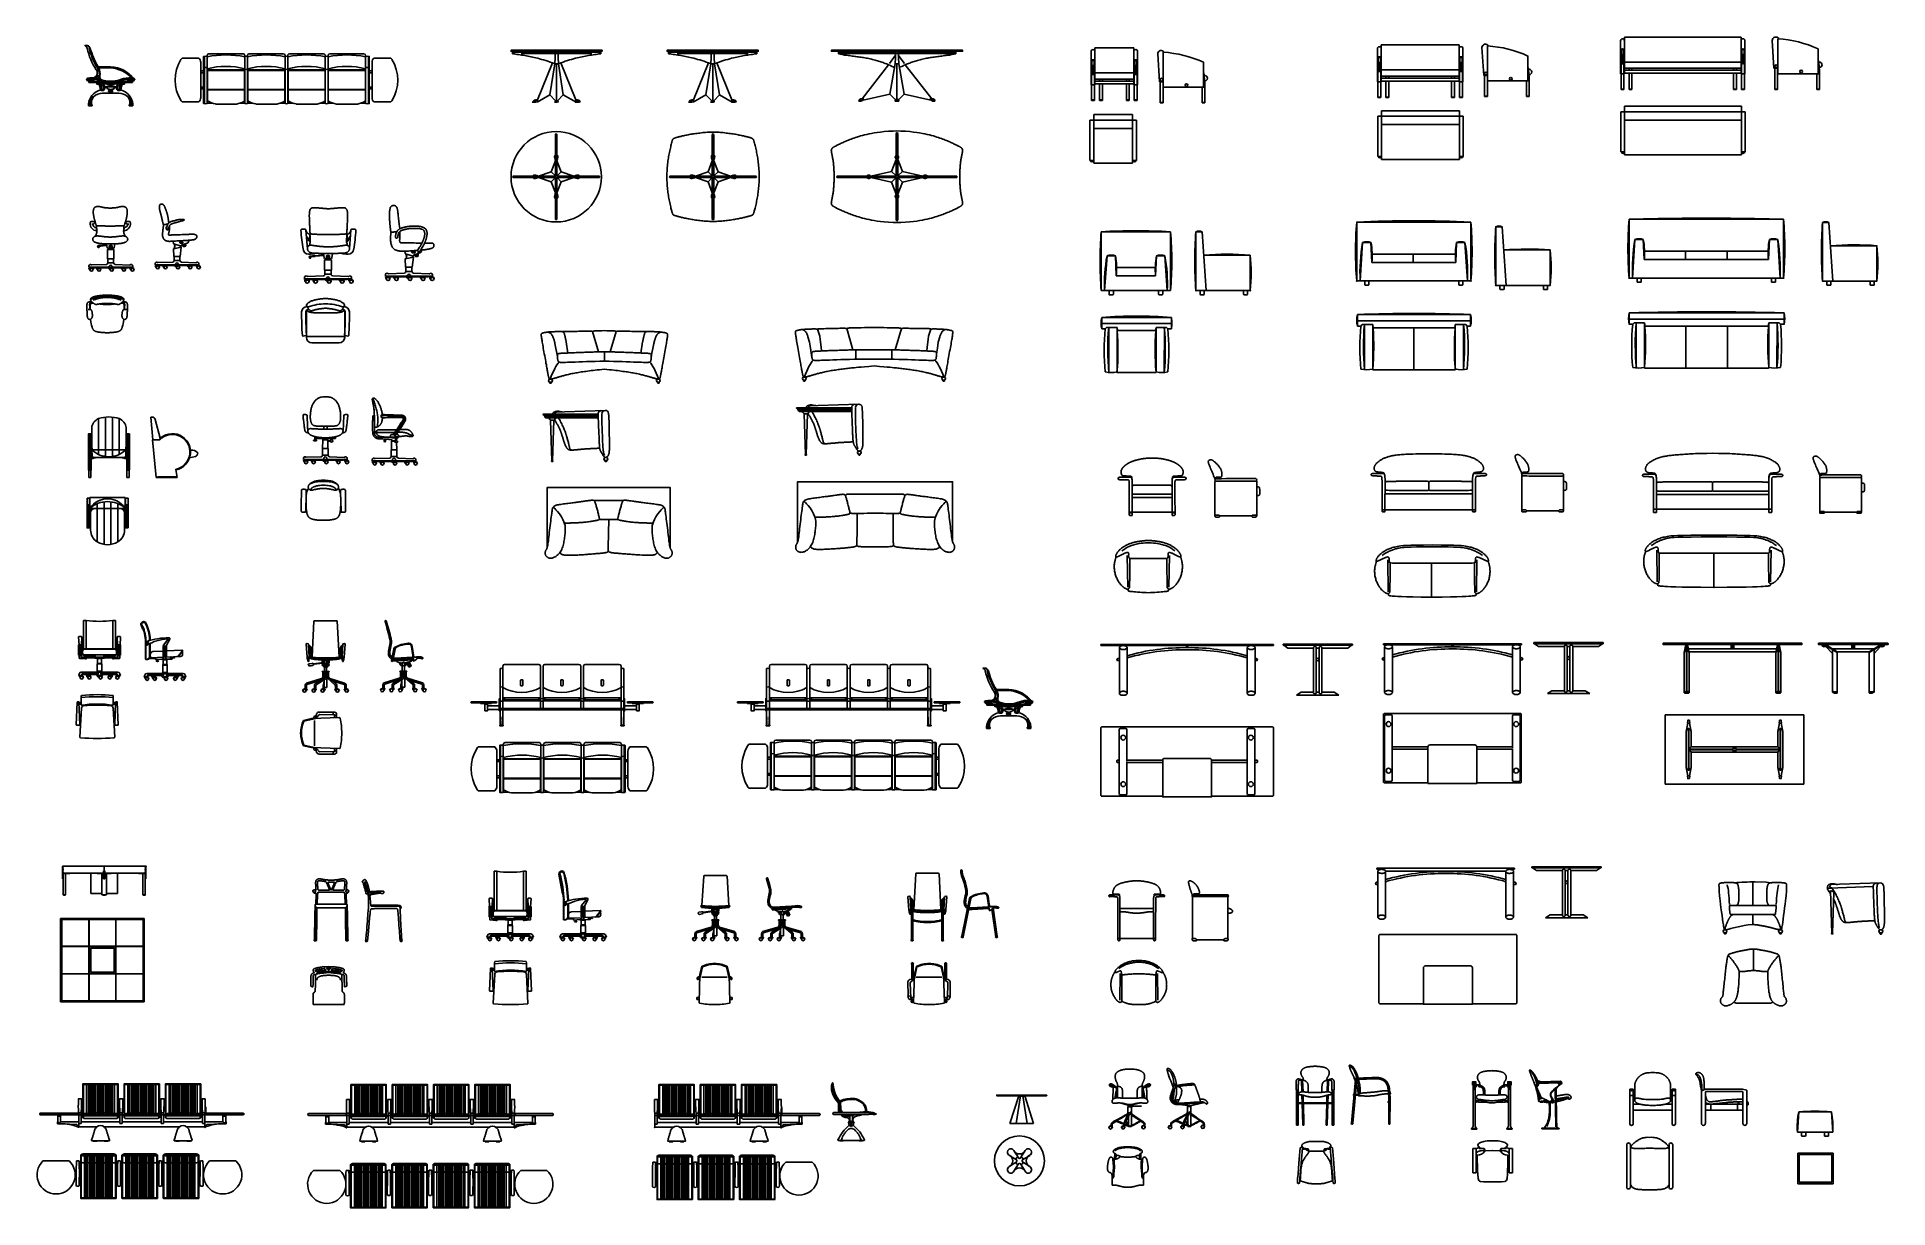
# Model space of a CAD drawing. Header units: millimetres. Extents: x 421 to 3085, y -1408 to 277.
import ezdxf

# ---------------------------------------------------------------- set-up
doc = ezdxf.new("R2010")
doc.units = ezdxf.units.MM
doc.linetypes.add('DASHED', pattern=[0.75, 0.5, -0.25])
doc.linetypes.add('HIDDEN', pattern=[0.375, 0.25, -0.125])
doc.layers.add('dwgmodels.com', color=30, linetype='Continuous')

msp = doc.modelspace()

# ---------------------------------------------------------------- linework, layer by layer
at = {"color": 18, "true_color": 0x000000}
for p, q in [((2700, 223.6), (2700, 271.3)), ((2705.5, 223.6), (2705.5, 276.6)), ((2705.5, 276.6), (2789.5, 276.6)), ((2873.5, 276.6), (2789.5, 276.6)), ((2873.5, 223.6), (2873.5, 276.6)), ((2879, 223.6), (2879, 271.3)), ((2920.8, 231.6), (2918.3, 271.6)), ((2926.3, 223.6), (2926.3, 274.1)), ((492.6, 264.1), (489.9, 264.1)), ((490, 264.5), (492.6, 264.5)), ((493.6, 264.5), (492.6, 264.5)), ((493.5, 264.1), (492.6, 264.1)), ((497.5, 260.8), (495.8, 260.5)), ((496.5, 260.1), (495.9, 260)), ((497.4, 260.3), (497, 260.3)), ((653.5, 246.4), (629.5, 246.4)), ((656.5, 240.4), (656.5, 189.3)), ((660.5, 248.5), (660.5, 181.2)), ((661.7, 248.8), (660.8, 248.8)), ((661.7, 246.2), (661.7, 248.8)), ((661.7, 246.2), (661.7, 181.2)), ((665.7, 250), (665.7, 180.9)), ((717.2, 252.5), (668.2, 252.5)), ((719.7, 250), (719.7, 180.9)), ((723.7, 250), (723.7, 180.9)), ((775.2, 252.5), (726.2, 252.5)), ((777.7, 250), (777.7, 180.9)), ((781.7, 250), (781.7, 180.9)), ((833.2, 252.5), (784.2, 252.5)), ((835.7, 250), (835.7, 180.9)), ((839.7, 249.8), (839.7, 180.9)), ((891.2, 252.5), (842.2, 252.5)), ((893.7, 249.8), (893.7, 180.9)), ((897.7, 248.5), (897.7, 248.8)), ((897.7, 248.8), (898.6, 248.8)), ((897.7, 246.2), (897.7, 248.8)), ((897.7, 183.5), (897.7, 248.5)), ((897.7, 247.8), (897.7, 248.1)), ((897.7, 246.2), (897.7, 181.2)), ((898.9, 181.2), (898.9, 248.5)), ((902.9, 240.4), (902.9, 189.3)), ((905.9, 246.4), (929.9, 246.4)), ((1937.8, 208), (1937.8, 255.7)), ((1938.6, 185.5), (1938.6, 241.5)), ((1939.1, 241.5), (1940, 223)), ((1942.1, 241.5), (1941.2, 223)), ((1942.6, 185.5), (1942.6, 241.5)), ((1943.3, 208), (1943.3, 261)), ((1943.3, 261), (1971.3, 261)), ((1999.3, 261), (1971.3, 261)), ((1999.3, 208), (1999.3, 261)), ((2000.1, 185.5), (2000.1, 241.5)), ((2000.6, 241.5), (2001.5, 223)), ((2003.6, 241.5), (2002.7, 223)), ((2004.1, 185.5), (2004.1, 241.5)), ((2004.8, 208), (2004.8, 255.7)), ((2036.2, 212.3), (2033.7, 252.3)), ((2041.7, 204.3), (2041.7, 254.8)), ((2099.7, 204.3), (2099.7, 240.3)), ((2350.1, 212.2), (2350.1, 259.9)), ((2350.8, 189.7), (2350.8, 245.7)), ((2351.3, 245.7), (2352.2, 227.2)), ((2354.3, 245.7), (2353.4, 227.2)), ((2354.8, 189.7), (2354.8, 245.7)), ((2355.6, 212.2), (2355.6, 265.2)), ((2355.6, 265.2), (2411.6, 265.2)), ((2467.5, 265.2), (2411.6, 265.2)), ((2467.5, 212.2), (2467.5, 265.2)), ((2468.3, 189.7), (2468.3, 245.7)), ((2468.8, 245.7), (2469.7, 227.2)), ((2471.8, 245.7), (2470.9, 227.2)), ((2472.3, 189.7), (2472.3, 245.7)), ((2473, 212.2), (2473, 259.9)), ((2503, 221.4), (2500.5, 261.4)), ((2508.5, 213.4), (2508.5, 263.9)), ((2566.5, 213.4), (2566.5, 249.4)), ((2700.8, 201.1), (2700.8, 257.1)), ((2701.3, 257.1), (2702.2, 238.6)), ((2704.3, 257.1), (2703.4, 238.6)), ((2704.8, 201.1), (2704.8, 257.1)), ((2705.5, 240.6), (2789.5, 240.6)), ((2873.5, 240.6), (2789.5, 240.6)), ((2874.2, 201.1), (2874.2, 257.1)), ((2874.7, 257.1), (2875.6, 238.6)), ((2877.7, 257.1), (2876.8, 238.6)), ((2878.2, 201.1), (2878.2, 257.1)), ((2984.3, 223.6), (2984.3, 259.6)), ((2986, 240.6), (2985.2, 240.6)), ((508.6, 233.7), (526.7, 233.7)), ((526.7, 233.9), (508.7, 233.9)), ((526.7, 232.2), (510.4, 232.2)), ((513, 215.3), (513, 215.3)), ((513.5, 215.2), (513.2, 215.3)), ((540.2, 215.3), (539.9, 215.2)), ((540.4, 215.3), (540.4, 215.3)), ((541.3, 215.4), (540.6, 215.2)), ((541.8, 215.9), (541.5, 215.8)), ((656.5, 227.8), (660.5, 227.8)), ((656.5, 225.2), (660.5, 225.2)), ((666, 231), (666, 184.7)), ((666, 229.3), (719.4, 229.3)), ((666, 228.6), (719.4, 228.6)), ((719.4, 231), (719.4, 184.7)), ((724, 231), (724, 184.7)), ((724, 229.3), (777.4, 229.3)), ((724, 228.6), (777.4, 228.6)), ((777.4, 231), (777.4, 184.7)), ((782, 231), (782, 184.7)), ((782, 229.3), (835.4, 229.3)), ((782, 228.6), (835.4, 228.6)), ((835.4, 231), (835.4, 184.7)), ((840, 231), (840, 184.7)), ((893.4, 229.3), (840, 229.3)), ((893.4, 228.6), (840, 228.6)), ((893.4, 231), (893.4, 184.7)), ((902.9, 227.8), (898.9, 227.8)), ((902.9, 225.2), (898.9, 225.2)), ((1943.3, 225), (1971.3, 225)), ((1943.3, 216), (1971.3, 216)), ((1950.1, 216), (1950.1, 213.1)), ((1954.1, 216), (1954.1, 213.1)), ((1999.3, 225), (1971.3, 225)), ((1999.3, 216), (1971.3, 216)), ((1988.6, 216), (1988.6, 213.1)), ((1992.6, 216), (1992.6, 213.1)), ((2101.4, 221.3), (2100.5, 221.3)), ((2355.6, 229.2), (2411.6, 229.2)), ((2355.6, 220.2), (2411.6, 220.2)), ((2355.6, 217.3), (2411.6, 217.3)), ((2355.6, 213.3), (2411.6, 213.3)), ((2362.3, 220.2), (2362.3, 217.3)), ((2362.3, 213.3), (2362.3, 189.7)), ((2366.3, 220.2), (2366.3, 217.3)), ((2366.3, 213.3), (2366.3, 189.7)), ((2467.5, 229.2), (2411.6, 229.2)), ((2467.5, 220.2), (2411.6, 220.2)), ((2467.5, 217.3), (2411.6, 217.3)), ((2467.5, 213.3), (2411.6, 213.3)), ((2456.8, 220.2), (2456.8, 217.3)), ((2456.8, 213.3), (2456.8, 189.7)), ((2460.8, 220.2), (2460.8, 217.3)), ((2460.8, 213.3), (2460.8, 189.7)), ((2503, 221.4), (2508.5, 221.4)), ((2504.2, 190.9), (2504.2, 221.4)), ((2508.2, 190.9), (2508.2, 221.4)), ((2508.5, 213.4), (2564.5, 213.4)), ((2564.5, 190.9), (2564.5, 213.4)), ((2564.5, 213.4), (2568.5, 213.4)), ((2568.2, 230.4), (2567.3, 230.4)), ((2568.5, 190.9), (2568.5, 213.4)), ((2700, 223.6), (2700.8, 223.6)), ((2700.8, 223.6), (2704.8, 223.6)), ((2704.8, 223.6), (2705.5, 223.6)), ((2705.5, 231.6), (2789.5, 231.6)), ((2705.5, 228.7), (2789.5, 228.7)), ((2705.5, 224.7), (2789.5, 224.7)), ((2712.3, 231.6), (2712.3, 228.7)), ((2712.3, 224.7), (2712.3, 201.1)), ((2716.3, 231.6), (2716.3, 228.7)), ((2716.3, 224.7), (2716.3, 201.1)), ((2873.5, 231.6), (2789.5, 231.6)), ((2873.5, 228.7), (2789.5, 228.7)), ((2873.5, 224.7), (2789.5, 224.7)), ((2862.7, 231.6), (2862.7, 228.7)), ((2862.7, 224.7), (2862.7, 201.1)), ((2866.7, 231.6), (2866.7, 228.7)), ((2866.7, 224.7), (2866.7, 201.1)), ((2874.2, 223.6), (2873.5, 223.6)), ((2878.2, 223.6), (2874.2, 223.6)), ((2879, 223.6), (2878.2, 223.6)), ((2920.8, 231.6), (2926.3, 231.6)), ((2922, 201.1), (2922, 231.6)), ((2926, 201.1), (2926, 231.6)), ((2926.3, 223.6), (2982.3, 223.6)), ((2982.3, 201.1), (2982.3, 223.6)), ((2982.3, 223.6), (2986.3, 223.6)), ((2986.3, 201.1), (2986.3, 223.6)), ((558, 212.5), (495.4, 212.5)), ((558, 211), (495.4, 211)), ((506.7, 209.3), (506.7, 210.7)), ((509.5, 210), (507, 210)), ((507, 209), (508.3, 209)), ((507.7, 211), (515.6, 211)), ((510.1, 210.3), (510.1, 210.7)), ((512.1, 210.3), (512.1, 210.7)), ((512.8, 202.5), (512.8, 205.5)), ((513.5, 205.5), (513.5, 202.5)), ((514.3, 212.5), (514.3, 212.7)), ((514.3, 209.5), (514.3, 208.9)), ((515.3, 210), (514.6, 210)), ((515.1, 195.8), (526.7, 195.8)), ((515.3, 208.9), (515.3, 209.3)), ((515.6, 210.3), (515.6, 210.7)), ((516.4, 205.5), (516.4, 202.5)), ((517.1, 205.6), (517.1, 202.5)), ((538.4, 195.8), (526.7, 195.8)), ((536.4, 205.6), (536.3, 202.5)), ((537.1, 205.5), (537, 202.5)), ((545.7, 211), (537.8, 211)), ((537.8, 210.3), (537.8, 210.7)), ((538.1, 210), (538.8, 210)), ((538.1, 208.9), (538.1, 209.3)), ((539.1, 212.5), (539.1, 212.7)), ((539.1, 209.5), (539.1, 208.9)), ((539.9, 205.5), (539.9, 202.5)), ((540.6, 202.5), (540.6, 205.5)), ((541.3, 210.3), (541.3, 210.7)), ((543.3, 210.3), (543.3, 210.7)), ((543.9, 210), (546.4, 210)), ((546.4, 209), (545.1, 209)), ((546.7, 209.3), (546.7, 210.7)), ((656.5, 204.5), (660.5, 204.5)), ((656.5, 201.9), (660.5, 201.9)), ((666, 201.1), (719.4, 201.1)), ((666, 200.4), (719.4, 200.4)), ((724, 201.1), (777.4, 201.1)), ((724, 200.4), (777.4, 200.4)), ((782, 201.1), (835.4, 201.1)), ((782, 200.4), (835.4, 200.4)), ((893.4, 201.1), (840, 201.1)), ((893.4, 200.4), (840, 200.4)), ((902.9, 204.5), (898.9, 204.5)), ((902.9, 201.9), (898.9, 201.9)), ((1937.8, 208), (1938.6, 208)), ((1938.6, 208), (1942.6, 208)), ((1942.6, 208), (1943.3, 208)), ((1943.3, 213.1), (1971.3, 213.1)), ((1943.3, 209.1), (1971.3, 209.1)), ((1950.1, 209.1), (1950.1, 185.5)), ((1954.1, 209.1), (1954.1, 185.5)), ((1999.3, 213.1), (1971.3, 213.1)), ((1999.3, 209.1), (1971.3, 209.1)), ((1988.6, 209.1), (1988.6, 185.5)), ((1992.6, 209.1), (1992.6, 185.5)), ((2000.1, 208), (1999.3, 208)), ((2004.1, 208), (2000.1, 208)), ((2004.8, 208), (2004.1, 208)), ((2036.2, 212.3), (2041.7, 212.3)), ((2037.4, 181.8), (2037.4, 212.3)), ((2041.4, 181.8), (2041.4, 212.3)), ((2041.7, 204.3), (2097.7, 204.3)), ((2097.7, 181.8), (2097.7, 204.3)), ((2097.7, 204.3), (2101.7, 204.3)), ((2101.7, 181.8), (2101.7, 204.3)), ((2350.1, 212.2), (2350.8, 212.2)), ((2350.8, 212.2), (2354.8, 212.2)), ((2350.8, 190.2), (2354.8, 190.2)), ((2350.8, 189.7), (2354.8, 189.7)), ((2354.8, 212.2), (2355.6, 212.2)), ((2362.3, 190.2), (2366.3, 190.2)), ((2362.3, 189.7), (2366.3, 189.7)), ((2460.8, 190.2), (2456.8, 190.2)), ((2460.8, 189.7), (2456.8, 189.7)), ((2468.3, 212.2), (2467.5, 212.2)), ((2472.3, 212.2), (2468.3, 212.2)), ((2472.3, 190.2), (2468.3, 190.2)), ((2472.3, 189.7), (2468.3, 189.7)), ((2473, 212.2), (2472.3, 212.2)), ((2504.2, 191.4), (2508.2, 191.4)), ((2504.2, 190.9), (2508.2, 190.9)), ((2564.5, 191.4), (2568.5, 191.4)), ((2564.5, 190.9), (2568.5, 190.9)), ((2700.8, 201.6), (2704.8, 201.6)), ((2700.8, 201.1), (2704.8, 201.1)), ((2712.3, 201.6), (2716.3, 201.6)), ((2712.3, 201.1), (2716.3, 201.1)), ((2866.7, 201.6), (2862.7, 201.6)), ((2866.7, 201.1), (2862.7, 201.1)), ((2878.2, 201.6), (2874.2, 201.6)), ((2878.2, 201.1), (2874.2, 201.1)), ((2922, 201.6), (2926, 201.6)), ((2922, 201.1), (2926, 201.1)), ((2982.3, 201.6), (2986.3, 201.6)), ((2982.3, 201.1), (2986.3, 201.1)), ((499.9, 178.9), (494.9, 178.9)), ((499.8, 177.8), (495, 177.8)), ((495.6, 177.8), (495.6, 177.3)), ((499.9, 177.9), (499.9, 178.9)), ((553.5, 177.9), (553.5, 178.9)), ((553.5, 178.9), (558.6, 178.9)), ((553.6, 177.8), (558.5, 177.8)), ((653.5, 183.3), (629.5, 183.3)), ((661.7, 180.9), (660.8, 180.9)), ((661.7, 181.2), (661.7, 180.9)), ((665.7, 181.3), (673, 181.3)), ((707.9, 180.2), (677.7, 180.2)), ((712.6, 181.3), (719.7, 181.3)), ((723.7, 181.3), (731, 181.3)), ((765.9, 180.2), (735.7, 180.2)), ((770.6, 181.3), (777.7, 181.3)), ((781.7, 181.3), (789, 181.3)), ((823.9, 180.2), (793.7, 180.2)), ((828.6, 181.3), (835.7, 181.3)), ((839.7, 181.3), (847, 181.3)), ((881.9, 180.2), (851.7, 180.2)), ((886.6, 181.3), (893.7, 181.3)), ((897.7, 183.5), (897.7, 180.9)), ((897.7, 181.2), (897.7, 180.9)), ((897.7, 180.9), (898.6, 180.9)), ((905.9, 183.3), (929.9, 183.3)), ((1938.6, 186), (1942.6, 186)), ((1938.6, 185.5), (1942.6, 185.5)), ((1941.7, 165.1), (1941.7, 95.1)), ((1941.7, 165.1), (1997.7, 165.1)), ((1950.1, 186), (1954.1, 186)), ((1950.1, 185.5), (1954.1, 185.5)), ((1992.6, 186), (1988.6, 186)), ((1992.6, 185.5), (1988.6, 185.5)), ((1997.7, 165.1), (1997.7, 95.1)), ((2004.1, 186), (2000.1, 186)), ((2004.1, 185.5), (2000.1, 185.5)), ((2037.4, 182.3), (2041.4, 182.3)), ((2037.4, 181.8), (2041.4, 181.8)), ((2097.7, 182.3), (2101.7, 182.3)), ((2097.7, 181.8), (2101.7, 181.8)), ((2350.6, 162.6), (2350.6, 104.6)), ((2350.6, 162.6), (2473.6, 162.6)), ((2356.1, 170.6), (2356.1, 100.6)), ((2356.1, 170.6), (2468.1, 170.6)), ((2468.1, 170.6), (2468.1, 100.6)), ((2473.6, 162.6), (2473.6, 104.6)), ((2473.6, 162.6), (2473.6, 104.6)), ((2700.3, 169.2), (2879.3, 169.2)), ((2700.3, 169.2), (2700.3, 111.2)), ((2705.8, 177.2), (2873.8, 177.2)), ((2705.8, 177.2), (2705.8, 107.2)), ((2873.8, 177.2), (2873.8, 107.2)), ((2879.3, 169.2), (2879.3, 111.2)), ((1936.2, 157.1), (1936.2, 99.1)), ((1936.2, 157.1), (2003.2, 157.1)), ((1941.7, 145.1), (1997.7, 145.1)), ((2003.2, 157.1), (2003.2, 99.1)), ((2003.2, 157.1), (2003.2, 99.1)), ((2003.2, 157.1), (2003.2, 99.1)), ((2356.1, 150.6), (2468.1, 150.6)), ((2705.8, 157.2), (2873.8, 157.2)), ((2700.3, 111.2), (2705.8, 111.2)), ((2705.8, 107.2), (2873.8, 107.2)), ((2873.8, 111.2), (2879.3, 111.2)), ((1936.2, 99.1), (1941.7, 99.1)), ((1941.7, 95.1), (1997.7, 95.1)), ((1997.7, 99.1), (2003.2, 99.1)), ((2350.6, 104.6), (2356.1, 104.6)), ((2356.1, 100.6), (2468.1, 100.6)), ((2468.1, 104.6), (2473.6, 104.6)), ((806.3, 0.1), (802.1, 0.1)), ((874, 0.1), (878.2, 0.1)), ((2320.2, -74.4), (2320.2, 10.3)), ((2320.2, 10.3), (2370.2, 10.3)), ((2484.5, 10.3), (2370.2, 10.3)), ((2484.5, -74.4), (2484.5, 10.3)), ((2520.4, -80.8), (2520.4, 3.7)), ((2520.4, 3.7), (2529.4, 3.7)), ((2529.4, 3.7), (2535.4, -80.8)), ((2712.2, -70.2), (2712.2, 14.4)), ((2712.2, 14.4), (2762.2, 14.4)), ((2823.4, 14.4), (2762.2, 14.4)), ((2823.4, 14.4), (2884.6, 14.4)), ((2934.6, 14.4), (2884.6, 14.4)), ((2934.6, -70.2), (2934.6, 14.4)), ((2990.7, -74.7), (2990.7, 9.8)), ((2990.7, 9.8), (2999.7, 9.8)), ((2999.7, 9.8), (3005.7, -74.7)), ((501.2, -13), (501, -13.5)), ((501, -13.5), (501, -14)), ((501, -14), (501, -14.5)), ((501, -14.5), (501, -15.1)), ((501, -15.1), (501.2, -15.6)), ((501.4, -12.5), (501.2, -13)), ((501.2, -15.6), (501.4, -16.1)), ((501.7, -12.1), (501.4, -12.5)), ((501.4, -16.1), (501.7, -16.6)), ((502, -11.7), (501.7, -12.1)), ((501.7, -16.6), (502.1, -17.1)), ((502.4, -11.3), (502, -11.7)), ((502.1, -17.1), (502.6, -17.6)), ((502.8, -10.9), (502.4, -11.3)), ((502.6, -17.6), (503.1, -18)), ((503.3, -10.6), (502.8, -10.9)), ((503.1, -18), (503.8, -18.4)), ((503.9, -10.4), (503.3, -10.6)), ((503.8, -18.4), (504.5, -18.8)), ((504.5, -10.1), (503.9, -10.4)), ((505.1, -10), (504.5, -10.1)), ((504.5, -18.8), (505.4, -19.1)), ((505.9, -9.8), (505.1, -10)), ((505.4, -19.1), (506.3, -19.4)), ((506.7, -9.7), (505.9, -9.8)), ((506.3, -19.4), (507.3, -19.7)), ((507.6, -9.7), (506.7, -9.7)), ((507.3, -19.7), (508.3, -19.9)), ((508.5, -9.7), (507.6, -9.7)), ((508.3, -19.9), (509.3, -20.1)), ((509.6, -9.8), (508.5, -9.7)), ((509.3, -20.1), (510.4, -20.3)), ((510.7, -9.9), (509.6, -9.8)), ((510.4, -20.3), (511.5, -20.5)), ((511.9, -10), (510.7, -9.9)), ((511.5, -20.5), (512.6, -20.6)), ((513.2, -10.1), (511.9, -10)), ((512.6, -20.6), (513.6, -20.7)), ((514.4, -10.3), (513.2, -10.1)), ((513.6, -20.7), (514.7, -20.8)), ((515.6, -10.4), (514.4, -10.3)), ((514.7, -20.8), (515.7, -20.8)), ((516.9, -10.6), (515.6, -10.4)), ((515.7, -20.8), (516.7, -20.9)), ((521.1, -22.5), (515.8, -23)), ((521.2, -23.2), (516, -23.7)), ((516.7, -20.9), (517.7, -20.9)), ((518, -10.7), (516.9, -10.6)), ((517.7, -20.9), (518.7, -20.9)), ((519.2, -10.9), (518, -10.7)), ((518.7, -20.9), (519.6, -21)), ((520.3, -11), (519.2, -10.9)), ((519.6, -21), (520.5, -21)), ((521.3, -11), (520.3, -11)), ((520.5, -21), (521.3, -21)), ((522.3, -11.1), (521.3, -11)), ((521.3, -21), (522.2, -21)), ((522.2, -21), (523, -21)), ((523.3, -11.1), (522.3, -11.1)), ((523, -21), (523.8, -21)), ((524.2, -11.2), (523.3, -11.1)), ((523.8, -21), (524.5, -21)), ((525.1, -11.2), (524.2, -11.2)), ((524.5, -21), (525.3, -21)), ((526.1, -11.2), (525.1, -11.2)), ((525.3, -21), (526.1, -21)), ((526, -24), (526, -26.7)), ((527, -11.2), (526.1, -11.2)), ((526.1, -21), (526.8, -21)), ((526.8, -21), (527.6, -21)), ((527.9, -11.2), (527, -11.2)), ((527.6, -21), (528.4, -21)), ((527.7, -24), (527.7, -26.7)), ((528.9, -11.1), (527.9, -11.2)), ((528.4, -21), (529.2, -21)), ((529.9, -11.1), (528.9, -11.1)), ((529.2, -21), (530, -21)), ((530.9, -11), (529.9, -11.1)), ((530, -21), (530.8, -21)), ((530.8, -21), (531.7, -21)), ((531.9, -11), (530.9, -11)), ((531.7, -21), (532.5, -21)), ((533, -10.9), (531.9, -11)), ((532.5, -21), (533.5, -20.9)), ((534.1, -10.7), (533, -10.9)), ((533.5, -20.9), (534.4, -20.9)), ((535.3, -10.6), (534.1, -10.7)), ((534.4, -20.9), (535.4, -20.9)), ((536.5, -10.4), (535.3, -10.6)), ((535.4, -20.9), (536.4, -20.8)), ((536.4, -20.8), (537.5, -20.8)), ((537.7, -10.3), (536.5, -10.4)), ((537.5, -20.8), (538.5, -20.7)), ((539, -10.1), (537.7, -10.3)), ((538.5, -20.7), (539.6, -20.6)), ((540.2, -10), (539, -10.1)), ((539.6, -20.6), (540.7, -20.5)), ((541.4, -9.9), (540.2, -10)), ((540.7, -20.5), (541.7, -20.3)), ((542.5, -9.8), (541.4, -9.9)), ((541.7, -20.3), (542.8, -20.1)), ((543.6, -9.7), (542.5, -9.8)), ((542.8, -20.1), (543.9, -19.9)), ((544.6, -9.7), (543.6, -9.7)), ((543.9, -19.9), (544.9, -19.7)), ((545.5, -9.7), (544.6, -9.7)), ((544.9, -19.7), (545.8, -19.4)), ((546.3, -9.8), (545.5, -9.7)), ((545.8, -19.4), (546.8, -19.1)), ((547, -10), (546.3, -9.8)), ((546.8, -19.1), (547.6, -18.8)), ((547.7, -10.1), (547, -10)), ((547.6, -18.8), (548.4, -18.4)), ((548.3, -10.4), (547.7, -10.1)), ((548.8, -10.6), (548.3, -10.4)), ((548.4, -18.4), (549, -18)), ((549.3, -10.9), (548.8, -10.6)), ((549, -18), (549.6, -17.6)), ((549.7, -11.3), (549.3, -10.9)), ((549.6, -17.6), (550.1, -17.1)), ((550.1, -11.7), (549.7, -11.3)), ((550.5, -12.1), (550.1, -11.7)), ((550.1, -17.1), (550.5, -16.6)), ((550.7, -12.5), (550.5, -12.1)), ((550.5, -16.6), (550.8, -16.1)), ((551, -13), (550.7, -12.5)), ((550.8, -16.1), (551, -15.6)), ((551.1, -13.5), (551, -13)), ((551, -15.6), (551.1, -15.1)), ((551.2, -14), (551.1, -13.5)), ((551.1, -15.1), (551.2, -14.5)), ((551.2, -14.5), (551.2, -14)), ((617.3, -20.8), (616.8, -17.2)), ((628.3, -25.9), (617.2, -28.2)), ((628, -24.5), (617.7, -21.2)), ((626.7, -39.4), (628.3, -25.9)), ((628.7, -23.4), (628.6, -24.1)), ((630.3, -22.2), (630.5, -23)), ((630.5, -23), (632.4, -22.4)), ((630.5, -23), (632, -24.6)), ((632, -24.6), (631.8, -25)), ((632, -24.6), (633, -24.3)), ((634.4, -21.9), (632.4, -22.4)), ((634, -24), (633, -24.3)), ((634.4, -21.9), (634, -24)), ((634, -24), (634.4, -24.3)), ((634.1, -21.1), (634.4, -21.9)), ((809.9, -28.4), (807.8, -1.3)), ((870.4, -28.4), (872.6, -1.3)), ((929.6, -10.7), (929.5, -11.6)), ((929.5, -11.6), (929.5, -12.5)), ((929.5, -12.5), (929.5, -13.5)), ((929.5, -13.5), (929.5, -14.6)), ((929.5, -14.6), (929.6, -15.7)), ((929.7, -9.1), (929.6, -9.8)), ((929.6, -9.8), (929.6, -10.7)), ((929.6, -15.7), (929.7, -16.9)), ((929.8, -8.4), (929.7, -9.1)), ((929.7, -16.9), (929.8, -18)), ((929.9, -7.7), (929.8, -8.4)), ((929.8, -18), (930, -19.2)), ((930, -7.1), (929.9, -7.7)), ((930.1, -6.6), (930, -7.1)), ((930, -19.2), (930.2, -20.3)), ((930.2, -5.7), (930.1, -6.2)), ((930.1, -6.2), (930.1, -6.6)), ((930.3, -5.1), (930.2, -5.4)), ((930.2, -5.4), (930.2, -5.7)), ((930.2, -20.3), (930.4, -21.4)), ((930.3, -4.6), (930.3, -4.8)), ((930.3, -4.8), (930.3, -5.1)), ((930.4, -21.4), (930.7, -22.4)), ((930.7, -22.4), (931, -23.4)), ((931, -23.4), (931.3, -24.3)), ((931.3, -24.3), (931.7, -25)), ((931.7, -25), (932, -25.7)), ((932, -25.7), (932.4, -26.3)), ((932.4, -26.3), (932.9, -26.9)), ((942.6, -15), (942.7, -14.9)), ((942.6, -15), (942.6, -15)), ((942.6, -15.1), (942.6, -15)), ((942.6, -15.1), (942.6, -15.1)), ((942.6, -15.2), (942.6, -15.1)), ((942.6, -15.2), (942.6, -15.2)), ((942.6, -15.3), (942.6, -15.2)), ((942.6, -15.3), (942.6, -15.3)), ((942.6, -15.4), (942.6, -15.3)), ((942.6, -15.4), (942.6, -15.4)), ((942.6, -15.5), (942.6, -15.4)), ((942.6, -15.5), (942.6, -15.5)), ((942.6, -15.6), (942.6, -15.5)), ((942.6, -15.6), (942.6, -15.6)), ((942.6, -15.7), (942.6, -15.6)), ((942.6, -15.7), (942.6, -15.7)), ((942.6, -15.7), (942.6, -15.7)), ((942.6, -15.8), (942.6, -15.7)), ((942.6, -15.8), (942.6, -15.8)), ((942.6, -15.9), (942.6, -15.8)), ((942.6, -16), (942.6, -15.9)), ((942.6, -15.9), (942.6, -15.9)), ((942.6, -16), (942.6, -16)), ((942.6, -16), (942.6, -16)), ((942.6, -16.1), (942.6, -16)), ((942.6, -16.1), (942.6, -16.1)), ((942.6, -16.2), (942.6, -16.1)), ((942.6, -16.2), (942.6, -16.2)), ((942.6, -16.2), (942.6, -16.2)), ((942.6, -16.3), (942.6, -16.2)), ((942.6, -16.3), (942.6, -16.3)), ((942.6, -16.4), (942.6, -16.3)), ((942.6, -16.4), (942.6, -16.4)), ((942.6, -16.4), (942.6, -16.4)), ((942.6, -16.5), (942.6, -16.4)), ((942.6, -16.5), (942.6, -16.5)), ((942.6, -16.5), (942.6, -16.5)), ((942.6, -16.6), (942.6, -16.5)), ((942.6, -16.6), (942.6, -16.6)), ((942.6, -16.6), (942.6, -16.6)), ((942.6, -16.7), (942.6, -16.6)), ((942.6, -16.7), (942.6, -16.7)), ((942.6, -16.7), (942.6, -16.7)), ((942.6, -16.8), (942.6, -16.7)), ((942.6, -16.8), (942.6, -16.8)), ((942.6, -16.9), (942.6, -16.8)), ((942.6, -16.9), (942.6, -16.9)), ((942.6, -16.9), (942.6, -16.9)), ((942.7, -17), (942.6, -16.9)), ((942.7, -13.6), (942.8, -13.5)), ((942.7, -13.7), (942.7, -13.6)), ((942.7, -13.7), (942.7, -13.7)), ((942.7, -13.8), (942.7, -13.7)), ((942.7, -13.9), (942.7, -13.8)), ((942.7, -14), (942.7, -13.9)), ((942.7, -13.9), (942.7, -13.9)), ((942.7, -14.1), (942.7, -14)), ((942.7, -14.2), (942.7, -14.1)), ((942.7, -14.2), (942.7, -14.2)), ((942.7, -14.3), (942.7, -14.2)), ((942.7, -14.4), (942.7, -14.3)), ((942.7, -14.4), (942.7, -14.4)), ((942.7, -14.5), (942.7, -14.4)), ((942.7, -14.5), (942.7, -14.5)), ((942.7, -14.6), (942.7, -14.5)), ((942.7, -14.7), (942.7, -14.6)), ((942.7, -14.7), (942.7, -14.7)), ((942.7, -14.8), (942.7, -14.7)), ((942.7, -14.8), (942.7, -14.8)), ((942.7, -14.9), (942.7, -14.8)), ((942.7, -17), (942.7, -17)), ((942.7, -17), (942.7, -17)), ((942.7, -17.1), (942.7, -17)), ((942.7, -17.1), (942.7, -17.1)), ((942.7, -17.1), (942.7, -17.1)), ((942.7, -17.2), (942.7, -17.1)), ((942.7, -17.2), (942.7, -17.2)), ((942.7, -17.2), (942.7, -17.2)), ((942.7, -17.3), (942.7, -17.2)), ((942.7, -17.3), (942.7, -17.3)), ((942.7, -17.3), (942.7, -17.3)), ((942.7, -17.4), (942.7, -17.3)), ((942.7, -17.4), (942.7, -17.4)), ((942.7, -17.4), (942.7, -17.4)), ((942.7, -17.5), (942.7, -17.4)), ((942.7, -17.5), (942.7, -17.5)), ((942.7, -17.5), (942.7, -17.5)), ((942.8, -17.6), (942.7, -17.5)), ((942.8, -4), (942.8, -3.4)), ((942.8, -4.7), (942.8, -4)), ((942.9, -5.3), (942.8, -4.7)), ((942.8, -12), (942.9, -11.9)), ((942.8, -12.1), (942.8, -12)), ((942.8, -12.2), (942.8, -12.1)), ((942.8, -12.3), (942.8, -12.2)), ((942.8, -12.4), (942.8, -12.3)), ((942.8, -12.5), (942.8, -12.4)), ((942.8, -12.6), (942.8, -12.5)), ((942.8, -12.7), (942.8, -12.6)), ((942.8, -12.8), (942.8, -12.7)), ((942.8, -12.9), (942.8, -12.8)), ((942.8, -13), (942.8, -12.9)), ((942.8, -13.1), (942.8, -13)), ((942.8, -13.2), (942.8, -13.1)), ((942.8, -13.3), (942.8, -13.2)), ((942.8, -13.3), (942.8, -13.3)), ((942.8, -13.4), (942.8, -13.3)), ((942.8, -13.5), (942.8, -13.4)), ((942.8, -17.6), (942.8, -17.6)), ((942.8, -17.6), (942.8, -17.6)), ((942.8, -17.7), (942.8, -17.6)), ((942.8, -17.7), (942.8, -17.7)), ((942.8, -17.7), (942.8, -17.7)), ((942.8, -17.8), (942.8, -17.7)), ((942.8, -17.8), (942.8, -17.8)), ((942.8, -17.8), (942.8, -17.8)), ((942.8, -17.8), (942.8, -17.8)), ((942.8, -17.9), (942.8, -17.8)), ((942.9, -17.9), (942.8, -17.9)), ((942.9, -5.8), (942.9, -5.3)), ((942.9, -6.2), (942.9, -5.8)), ((942.9, -6.6), (942.9, -6.2)), ((942.9, -6.9), (942.9, -6.6)), ((942.9, -7.2), (942.9, -6.9)), ((942.9, -7.5), (942.9, -7.2)), ((942.9, -7.7), (942.9, -7.5)), ((942.9, -7.9), (942.9, -7.7)), ((942.9, -8.2), (942.9, -7.9)), ((942.9, -8.4), (942.9, -8.2)), ((942.9, -8.6), (942.9, -8.4)), ((942.9, -8.8), (942.9, -8.6)), ((942.9, -9), (942.9, -8.8)), ((942.9, -9.1), (942.9, -9)), ((942.9, -9.3), (942.9, -9.1)), ((942.9, -9.5), (942.9, -9.3)), ((942.9, -9.7), (942.9, -9.5)), ((942.9, -9.8), (942.9, -9.7)), ((942.9, -10), (942.9, -9.8)), ((942.9, -10.1), (942.9, -10)), ((942.9, -10.3), (942.9, -10.1)), ((942.9, -10.4), (942.9, -10.3)), ((942.9, -10.6), (942.9, -10.4)), ((942.9, -10.7), (942.9, -10.6)), ((942.9, -10.9), (942.9, -10.7)), ((942.9, -11), (942.9, -10.9)), ((942.9, -11.1), (942.9, -11)), ((942.9, -11.3), (942.9, -11.1)), ((942.9, -11.4), (942.9, -11.3)), ((942.9, -11.5), (942.9, -11.4)), ((942.9, -11.6), (942.9, -11.5)), ((942.9, -11.8), (942.9, -11.6)), ((942.9, -11.9), (942.9, -11.8)), ((942.9, -17.9), (942.9, -17.9)), ((942.9, -18), (942.9, -17.9)), ((942.9, -18), (942.9, -18)), ((942.9, -18), (942.9, -18)), ((942.9, -18.1), (942.9, -18)), ((942.9, -18.1), (942.9, -18.1)), ((942.9, -18.1), (942.9, -18.1)), ((942.9, -18.1), (942.9, -18.1)), ((943, -18.2), (942.9, -18.1)), ((943, -18.2), (943, -18.2)), ((943, -18.2), (943, -18.2)), ((943, -18.3), (943, -18.2)), ((943, -18.3), (943, -18.3)), ((943, -18.3), (943, -18.3)), ((943, -18.3), (943, -18.3)), ((943, -18.4), (943, -18.3)), ((943.1, -18.4), (943, -18.4)), ((943.1, -18.4), (943.1, -18.4)), ((943.1, -18.4), (943.1, -18.4)), ((943.1, -18.5), (943.1, -18.4)), ((943.1, -18.5), (943.1, -18.5)), ((943.1, -18.5), (943.1, -18.5)), ((943.1, -18.6), (943.1, -18.5)), ((943.2, -18.6), (943.1, -18.6)), ((943.2, -18.6), (943.2, -18.6)), ((943.2, -18.6), (943.2, -18.6)), ((943.2, -18.7), (943.2, -18.6)), ((943.2, -18.7), (943.2, -18.7)), ((943.3, -18.7), (943.2, -18.7)), ((943.3, -18.7), (943.3, -18.7)), ((943.3, -18.7), (943.3, -18.7)), ((943.3, -18.8), (943.3, -18.7)), ((943.3, -18.8), (943.3, -18.8)), ((943.3, -18.8), (943.3, -18.8)), ((943.4, -18.8), (943.3, -18.8)), ((943.4, -18.9), (943.4, -18.8)), ((943.4, -18.9), (943.4, -18.9)), ((943.4, -18.9), (943.4, -18.9)), ((943.4, -18.9), (943.4, -18.9)), ((943.5, -18.9), (943.4, -18.9)), ((943.5, -19), (943.5, -18.9)), ((943.5, -19), (943.5, -19)), ((943.5, -19), (943.5, -19)), ((943.6, -19), (943.5, -19)), ((943.6, -19), (943.6, -19)), ((943.6, -19.1), (943.6, -19)), ((943.6, -19.1), (943.6, -19.1)), ((943.7, -19.1), (943.6, -19.1)), ((943.7, -19.1), (943.7, -19.1)), ((943.7, -19.1), (943.7, -19.1)), ((943.7, -19.2), (943.7, -19.1)), ((943.8, -19.2), (943.7, -19.2)), ((943.8, -19.2), (943.8, -19.2)), ((943.8, -19.2), (943.8, -19.2)), ((943.8, -19.2), (943.8, -19.2)), ((943.9, -19.2), (943.8, -19.2)), ((943.9, -19.3), (943.9, -19.2)), ((943.9, -19.3), (943.9, -19.3)), ((944, -19.3), (943.9, -19.3)), ((944, -19.3), (944, -19.3)), ((944, -19.3), (944, -19.3)), ((944.1, -19.3), (944, -19.3)), ((944.1, -19.3), (944.1, -19.3)), ((944.1, -19.4), (944.1, -19.3)), ((944.2, -19.4), (944.1, -19.4)), ((944.2, -19.4), (944.2, -19.4)), ((944.3, -19.4), (944.2, -19.4)), ((944.3, -19.4), (944.3, -19.4)), ((944.3, -19.4), (944.3, -19.4)), ((944.4, -19.4), (944.3, -19.4)), ((944.4, -19.5), (944.4, -19.4)), ((944.5, -19.5), (944.4, -19.5)), ((944.5, -19.5), (944.5, -19.5)), ((944.5, -19.5), (944.5, -19.5)), ((944.6, -19.5), (944.5, -19.5)), ((944.6, -19.5), (944.6, -19.5)), ((944.7, -19.5), (944.6, -19.5)), ((944.7, -19.5), (944.7, -19.5)), ((944.8, -19.5), (944.7, -19.5)), ((944.8, -19.6), (944.8, -19.5)), ((944.9, -19.6), (944.8, -19.6)), ((944.9, -19.6), (944.9, -19.6)), ((945, -19.6), (944.9, -19.6)), ((945, -19.6), (945, -19.6)), ((945.1, -19.6), (945, -19.6)), ((945.2, -19.6), (945.1, -19.6)), ((945.2, -19.6), (945.2, -19.6)), ((945.3, -19.6), (945.2, -19.6)), ((945.3, -19.6), (945.3, -19.6)), ((945.5, -19.6), (945.3, -19.6)), ((945.7, -19.7), (945.5, -19.6)), ((946, -19.7), (945.7, -19.7)), ((946.6, -19.7), (946, -19.7)), ((947.3, -19.7), (946.6, -19.7)), ((948.4, -19.7), (947.3, -19.7)), ((949.8, -19.7), (948.4, -19.7)), ((951.5, -19.7), (949.8, -19.7)), ((953.6, -19.7), (951.5, -19.7)), ((955.9, -19.7), (953.6, -19.7)), ((958.4, -19.7), (955.9, -19.7)), ((961, -19.7), (958.4, -19.7)), ((963.7, -19.7), (961, -19.7)), ((966.4, -19.8), (963.7, -19.7)), ((969.1, -19.8), (966.4, -19.8)), ((971.7, -19.8), (969.1, -19.8)), ((974.1, -19.8), (971.7, -19.8)), ((974.9, -19.8), (974.1, -19.8)), ((980.5, -19.8), (978.5, -19.8)), ((982.2, -19.8), (980.5, -19.8)), ((983.8, -19.8), (982.2, -19.8)), ((985, -19.8), (983.8, -19.8)), ((986.1, -19.8), (985, -19.8)), ((986.9, -19.8), (986.1, -19.8)), ((987.5, -19.8), (986.9, -19.8)), ((988, -19.8), (987.5, -19.8)), ((988.3, -19.8), (988, -19.8)), ((988.6, -19.8), (988.3, -19.8)), ((988.8, -19.8), (988.6, -19.8)), ((989, -19.9), (988.8, -19.8)), ((989.2, -19.9), (989, -19.9)), ((989.4, -19.9), (989.2, -19.9)), ((989.6, -20), (989.4, -19.9)), ((989.8, -20), (989.6, -20)), ((990, -20.1), (989.8, -20)), ((990.3, -20.2), (990, -20.1)), ((990, -26.8), (990.4, -26.5)), ((990.5, -20.3), (990.3, -20.2)), ((990.4, -26.5), (990.7, -26.3)), ((990.7, -20.4), (990.5, -20.3)), ((990.9, -20.5), (990.7, -20.4)), ((990.7, -26.3), (991, -26)), ((991.1, -20.7), (990.9, -20.5)), ((991, -26), (991.2, -25.8)), ((991.2, -20.9), (991.1, -20.7)), ((991.4, -21), (991.2, -20.9)), ((991.2, -25.8), (991.4, -25.5)), ((991.5, -21.2), (991.4, -21)), ((991.4, -25.5), (991.6, -25.2)), ((991.6, -21.4), (991.5, -21.2)), ((991.7, -21.7), (991.6, -21.4)), ((991.6, -25.2), (991.8, -24.9)), ((991.8, -21.9), (991.7, -21.7)), ((991.9, -22.2), (991.8, -21.9)), ((991.8, -24.9), (991.9, -24.6)), ((992, -22.5), (991.9, -22.2)), ((991.9, -24.6), (992, -24.3)), ((992, -22.7), (992, -22.5)), ((992.1, -23), (992, -22.7)), ((992, -24), (992.1, -23.7)), ((992, -24.3), (992, -24)), ((992.1, -23.3), (992.1, -23)), ((992.1, -23.7), (992.1, -23.3)), ((1952.4, -3.5), (2052.4, -3.5)), ((1952.4, -88.2), (1952.4, -3.5)), ((2052.4, -3.5), (2052.4, -88.2)), ((2088.7, -88.2), (2088.7, -3.7)), ((2088.7, -3.7), (2097.7, -3.7)), ((2097.7, -3.7), (2103.7, -88.2)), ((2328.7, -18.9), (2325.2, -74.4)), ((2328.7, -18.9), (2340.7, -18.9)), ((2340.7, -18.9), (2341.9, -47.9)), ((2464, -18.9), (2462.8, -47.9)), ((2476, -18.9), (2464, -18.9)), ((2476, -18.9), (2479.5, -74.4)), ((2720.7, -14.7), (2717.2, -70.2)), ((2720.7, -14.7), (2732.7, -14.7)), ((2732.7, -14.7), (2733.9, -43.7)), ((2914.1, -14.7), (2912.9, -43.7)), ((2926.1, -14.7), (2914.1, -14.7)), ((2926.1, -14.7), (2929.6, -70.2)), ((3002, -23.7), (3068.8, -23.7)), ((3059.2, -23.7), (3065.2, -23.7)), ((3068.8, -23.6), (3068.8, -74.7)), ((495.3, -52.7), (495.3, -54.6)), ((520.7, -50.5), (499.5, -51.3)), ((526.8, -29.1), (522.3, -29.1)), ((522.3, -42.7), (522.3, -29.1)), ((526.8, -42.7), (522.3, -42.7)), ((522.7, -42.7), (522.7, -48.4)), ((526.8, -29.1), (531.4, -29.1)), ((526.8, -42.7), (531.4, -42.7)), ((530.6, -42.7), (526.8, -42.7)), ((530.4, -48.4), (530.9, -48.4)), ((530.9, -42.7), (530.9, -48.4)), ((531.4, -42.7), (531.4, -29.1)), ((554, -51.5), (533.1, -50.5)), ((558.4, -54.6), (558.4, -52.7)), ((590.7, -49.3), (590.7, -51.3)), ((590.7, -51.3), (622.2, -51.3)), ((590.8, -52.1), (591.2, -52.1)), ((591.2, -52.1), (594.3, -52.1)), ((592, -52.1), (592, -51.3)), ((593.2, -52.1), (593.2, -51.3)), ((594.3, -52.1), (594.3, -52.3)), ((616.1, -47.2), (594.9, -48)), ((605.1, -52.3), (605.1, -52.1)), ((617.2, -28.2), (617.6, -39.4)), ((618.1, -39.4), (618.1, -45.1)), ((620.6, -52.1), (620.1, -52.1)), ((621.3, -51.3), (621.3, -52.1)), ((625.1, -52.7), (625.1, -51.3)), ((626.3, -39.4), (626.3, -45.1)), ((649.3, -48.2), (628.5, -47.2)), ((649.8, -52.1), (650.2, -52.1)), ((650.9, -52.1), (650.9, -51.3)), ((653.7, -51.3), (653.7, -49.3)), ((811.5, -35.8), (814.2, -35.8)), ((819, -35.5), (814.2, -35.8)), ((833.4, -36.9), (820.9, -38.1)), ((833.6, -37.7), (821.1, -38.9)), ((834.7, -58.7), (834.7, -44)), ((839.6, -44), (834.7, -44)), ((838.7, -38.5), (838.7, -41.4)), ((839.6, -44), (844.5, -44)), ((840.5, -38.5), (840.5, -41.4)), ((844.5, -58.7), (844.5, -44)), ((861.3, -35.5), (866.1, -35.8)), ((868.8, -35.8), (866.1, -35.8)), ((932.9, -26.9), (933.3, -27.4)), ((933.3, -27.4), (933.8, -27.8)), ((933.8, -27.8), (934.3, -28.3)), ((934.3, -28.3), (934.8, -28.7)), ((934.8, -28.7), (935.4, -29.1)), ((935.4, -29.1), (935.9, -29.4)), ((935.9, -29.4), (936.5, -29.7)), ((936.5, -29.7), (937.2, -30)), ((937.2, -30), (937.9, -30.3)), ((937.9, -30.3), (938.6, -30.5)), ((938.6, -30.5), (939.3, -30.8)), ((939.3, -30.8), (940.1, -30.9)), ((940.1, -30.9), (941, -31.1)), ((941, -31.1), (941.9, -31.2)), ((941.9, -31.2), (942.8, -31.3)), ((942.8, -31.3), (943.9, -31.4)), ((943.9, -31.4), (945, -31.4)), ((945, -31.4), (946.2, -31.5)), ((946.2, -31.5), (947.5, -31.5)), ((947.5, -31.5), (948.8, -31.5)), ((948.8, -31.5), (950.3, -31.4)), ((950.8, -34.8), (950.2, -31.4)), ((950.3, -31.4), (951.9, -31.4)), ((962.6, -40.3), (950.6, -42.8)), ((950.6, -42.8), (951.1, -54.8)), ((962.2, -38.8), (951.1, -35.3)), ((951.9, -31.4), (953.5, -31.3)), ((953.5, -31.3), (955.3, -31.3)), ((955.3, -31.3), (957.2, -31.1)), ((957.2, -31.1), (959.2, -31)), ((959.2, -31), (961.3, -30.9)), ((960.8, -54.8), (962.6, -40.3)), ((961.3, -30.9), (963.6, -30.7)), ((962.9, -37.6), (962.9, -38.4)), ((963.6, -30.7), (965.9, -30.5)), ((964.7, -36.4), (965, -37.2)), ((965, -37.2), (967, -36.6)), ((965, -37.2), (966.5, -38.9)), ((965.9, -30.5), (968.2, -30.4)), ((966.5, -38.9), (966.3, -39.4)), ((966.5, -38.9), (967.6, -38.6)), ((969.1, -36), (967, -36.6)), ((968.7, -38.3), (967.6, -38.6)), ((968.2, -30.4), (968.5, -30.3)), ((969.1, -36), (968.7, -38.3)), ((968.7, -38.3), (969.1, -38.6)), ((968.8, -35.2), (969.1, -36)), ((972.7, -30), (972.8, -30)), ((972.8, -30), (975, -29.8)), ((975, -29.8), (977, -29.6)), ((977, -29.6), (978.8, -29.4)), ((978.8, -29.4), (980.4, -29.2)), ((980.4, -29.2), (981.7, -29)), ((981.7, -29), (982.9, -28.8)), ((982.9, -28.8), (983.9, -28.7)), ((983.9, -28.7), (984.7, -28.5)), ((984.7, -28.5), (985.5, -28.4)), ((985.5, -28.4), (986.1, -28.2)), ((986.1, -28.2), (986.7, -28)), ((986.7, -28), (987.3, -27.9)), ((987.3, -27.9), (987.8, -27.7)), ((987.8, -27.7), (988.3, -27.5)), ((988.3, -27.5), (988.8, -27.4)), ((988.8, -27.4), (989.2, -27.2)), ((989.2, -27.2), (989.7, -27)), ((989.7, -27), (990, -26.8)), ((1960.9, -38.1), (1957.4, -88.2)), ((1960.9, -38.1), (1972.9, -38.1)), ((1972.9, -38.1), (1974.1, -67.1)), ((2032, -38.1), (2030.8, -67.1)), ((2031.9, -38.1), (2043.9, -38.1)), ((2043.9, -38.1), (2047.4, -88.2)), ((2100.1, -37.2), (2166.9, -37.2)), ((2157.2, -37.2), (2163.2, -37.2)), ((2166.9, -37.1), (2166.9, -88.2)), ((2341.9, -47.9), (2350.3, -47.9)), ((2342.4, -35.9), (2370.2, -35.9)), ((2370.2, -47.9), (2350.3, -47.9)), ((2462.3, -35.9), (2370.2, -35.9)), ((2370.2, -47.9), (2462.8, -47.9)), ((2401.3, -47.9), (2401.3, -35.9)), ((2462.8, -47.9), (2454.4, -47.9)), ((2531.8, -29.8), (2598.6, -29.8)), ((2588.9, -29.8), (2594.9, -29.8)), ((2598.6, -29.7), (2598.6, -80.8)), ((2733.9, -43.7), (2742.3, -43.7)), ((2734.4, -31.7), (2762.2, -31.7)), ((2734.4, -43.7), (2762.2, -43.7)), ((2762.2, -43.7), (2742.3, -43.7)), ((2823.4, -31.7), (2762.2, -31.7)), ((2762.2, -43.7), (2823.4, -43.7)), ((2793.3, -43.7), (2793.3, -31.7)), ((2823.4, -31.7), (2884.6, -31.7)), ((2884.6, -43.7), (2823.4, -43.7)), ((2853.5, -43.7), (2853.5, -31.7)), ((2912.4, -31.7), (2884.6, -31.7)), ((2884.6, -43.7), (2904.5, -43.7)), ((2912.9, -43.7), (2904.5, -43.7)), ((495.3, -54.6), (526.8, -54.6)), ((495.4, -55.5), (495.8, -55.5)), ((495.8, -55.5), (498.9, -55.5)), ((496.6, -55.5), (496.6, -54.6)), ((497.8, -55.5), (497.8, -54.6)), ((498.9, -55.5), (498.9, -55.6)), ((501.8, -58.3), (501.2, -58.3)), ((509.7, -55.6), (509.7, -55.4)), ((512.3, -58.3), (512.8, -58.3)), ((525.2, -55.5), (524.7, -55.5)), ((525.9, -54.6), (525.9, -55.5)), ((529.7, -56), (529.7, -54.6)), ((530.5, -58.3), (531, -58.3)), ((547.9, -58.3), (548.5, -58.3)), ((554.4, -55.5), (554.8, -55.5)), ((555.5, -55.5), (555.5, -54.6)), ((560.7, -58.3), (560.2, -58.3)), ((597.1, -54.9), (596.6, -54.9)), ((607.6, -54.9), (608.2, -54.9)), ((625.9, -54.9), (626.4, -54.9)), ((643.3, -54.9), (643.9, -54.9)), ((656.1, -54.9), (655.6, -54.9)), ((805.7, -69.4), (805.7, -71.5)), ((805.7, -71.5), (839.6, -71.5)), ((805.8, -72.4), (806.2, -72.4)), ((806.2, -72.4), (809.5, -72.4)), ((807, -72.4), (807, -71.5)), ((808.3, -72.4), (808.3, -71.5)), ((809.5, -72.4), (809.5, -72.6)), ((833, -67.1), (810.1, -67.9)), ((812.6, -75.4), (812, -75.4)), ((821.1, -72.6), (821.1, -72.3)), ((823.9, -75.4), (824.5, -75.4)), ((839.6, -58.7), (834.7, -58.7)), ((835.1, -58.7), (835.2, -58.7)), ((835.2, -58.7), (835.2, -64.8)), ((837.8, -72.4), (837.3, -72.4)), ((838.6, -71.5), (838.6, -72.4)), ((843.6, -58.7), (839.6, -58.7)), ((839.6, -58.7), (844.5, -58.7)), ((842.7, -73), (842.7, -71.5)), ((843.4, -64.8), (844, -64.8)), ((843.5, -75.4), (844.1, -75.4)), ((844, -58.7), (844, -64.8)), ((868.7, -68.2), (846.3, -67.1)), ((862.3, -75.4), (862.8, -75.4)), ((869.2, -72.4), (869.6, -72.4)), ((870.4, -72.4), (870.4, -71.5)), ((873.5, -71.5), (873.5, -69.4)), ((876, -75.4), (875.4, -75.4)), ((922.1, -65.5), (922.1, -67.6)), ((922.1, -67.6), (956, -67.6)), ((922.2, -68.5), (922.7, -68.5)), ((922.7, -68.5), (926, -68.5)), ((923.5, -68.5), (923.5, -67.6)), ((924.8, -68.5), (924.8, -67.6)), ((926, -68.5), (926, -68.7)), ((949.4, -63.2), (926.6, -64.1)), ((929, -71.6), (928.5, -71.6)), ((937.6, -68.7), (937.6, -68.5)), ((940.3, -71.6), (940.9, -71.6)), ((951.6, -54.8), (951.6, -60.9)), ((954.3, -68.5), (953.7, -68.5)), ((955.1, -67.6), (955.1, -68.5)), ((959.2, -69.1), (959.2, -67.6)), ((960, -71.6), (960.5, -71.6)), ((960.4, -54.8), (960.4, -60.9)), ((985.2, -64.3), (962.7, -63.2)), ((978.7, -71.6), (979.3, -71.6)), ((985.7, -68.5), (986.1, -68.5)), ((986.9, -68.5), (986.9, -67.6)), ((989.9, -67.6), (989.9, -65.5)), ((992.5, -71.6), (991.9, -71.6)), ((1974.1, -67.1), (2030.8, -67.1)), ((1974.1, -67.1), (2030.8, -67.1)), ((1974.6, -55.1), (2030.4, -55.1)), ((2320.2, -74.4), (2350.3, -74.4)), ((2331.7, -74.4), (2331.7, -79.4)), ((2337.7, -74.4), (2337.7, -79.4)), ((2370.2, -74.4), (2350.3, -74.4)), ((2370.2, -74.4), (2462.1, -74.4)), ((2484.5, -74.4), (2454.4, -74.4)), ((2467, -74.4), (2467, -79.4)), ((2473, -74.4), (2473, -79.4)), ((2712.2, -70.2), (2742.3, -70.2)), ((2723.7, -70.2), (2723.7, -75.2)), ((2724.7, -76.2), (2728.7, -76.2)), ((2729.7, -70.2), (2729.7, -75.2)), ((2762.2, -70.2), (2742.3, -70.2)), ((2762.2, -70.2), (2823.4, -70.2)), ((2884.6, -70.2), (2823.4, -70.2)), ((2884.6, -70.2), (2904.5, -70.2)), ((2934.6, -70.2), (2904.5, -70.2)), ((2917.1, -70.2), (2917.1, -75.2)), ((2922.1, -76.2), (2918.1, -76.2)), ((2923.1, -70.2), (2923.1, -75.2)), ((2990.7, -74.7), (3068.8, -74.7)), ((2996.7, -74.7), (2996.7, -79.7)), ((3002.7, -74.7), (3002.7, -79.7)), ((3059.2, -74.7), (3059.2, -79.7)), ((3065.2, -74.7), (3065.2, -79.7)), ((1952.4, -88.2), (1982.5, -88.2)), ((1963.9, -88.2), (1963.9, -93.2)), ((1964.9, -94.2), (1968.9, -94.2)), ((1969.9, -88.2), (1969.9, -93.2)), ((2002.4, -88.2), (1982.5, -88.2)), ((2002.4, -88.2), (2022.2, -88.2)), ((2052.4, -88.2), (2022.2, -88.2)), ((2034.9, -88.2), (2034.9, -93.2)), ((2039.9, -94.2), (2035.9, -94.2)), ((2040.9, -88.2), (2040.9, -93.2)), ((2088.7, -88.2), (2166.9, -88.2)), ((2094.7, -88.2), (2094.7, -93.2)), ((2095.7, -94.2), (2099.7, -94.2)), ((2100.7, -88.2), (2100.7, -93.2)), ((2157.2, -88.2), (2157.2, -93.2)), ((2158.2, -94.2), (2162.2, -94.2)), ((2163.2, -88.2), (2163.2, -93.2)), ((2332.7, -80.4), (2336.7, -80.4)), ((2472, -80.4), (2468, -80.4)), ((2520.4, -80.8), (2598.6, -80.8)), ((2526.4, -80.8), (2526.4, -85.8)), ((2527.4, -86.8), (2531.4, -86.8)), ((2532.4, -80.8), (2532.4, -85.8)), ((2588.9, -80.8), (2588.9, -85.8)), ((2589.9, -86.8), (2593.9, -86.8)), ((2594.9, -80.8), (2594.9, -85.8)), ((2997.7, -80.7), (3001.7, -80.7)), ((3060.2, -80.7), (3064.2, -80.7)), ((808.4, -155.6), (808.4, -117)), ((863.6, -155.6), (863.6, -117)), ((1953.2, -126.8), (2053.4, -126.8)), ((1953.2, -126.8), (1953.2, -143.3)), ((2053.4, -126.8), (2053.4, -143.3)), ((2321.3, -122.8), (2484.1, -122.8)), ((2321.3, -122.8), (2321.3, -139.3)), ((2321.3, -131.8), (2484.1, -131.8)), ((2484.1, -122.8), (2484.1, -139.3)), ((2712.5, -120.3), (2935.2, -120.3)), ((2712.5, -120.3), (2712.5, -136.8)), ((2712.5, -129.3), (2935.2, -129.3)), ((2935.2, -120.3), (2935.2, -136.8)), ((803.8, -153.7), (807.7, -153.1)), ((863.6, -154.3), (808.4, -154.3)), ((868.3, -153.7), (864.3, -153.1)), ((1953.2, -135.8), (2053.4, -135.8)), ((1953.2, -143.3), (1958.2, -143.3)), ((1958.2, -143.3), (1960, -141.3)), ((1960, -141.3), (1975.2, -141.3)), ((1963.4, -206.2), (1963.2, -141.3)), ((1975.2, -141.3), (1975.2, -205.3)), ((1975.2, -141.3), (1976, -145.9)), ((1975.7, -146.2), (1975.2, -141.3)), ((1976, -145.9), (2003.3, -145.9)), ((2030.6, -145.9), (2003.3, -145.9)), ((2031.4, -141.3), (2030.6, -145.9)), ((2030.9, -146.2), (2031.4, -141.3)), ((2031.4, -141.3), (2031.4, -205.3)), ((2046.5, -141.3), (2031.4, -141.3)), ((2043.4, -141.3), (2043.2, -206.2)), ((2048.4, -143.3), (2046.5, -141.3)), ((2053.4, -143.3), (2048.4, -143.3)), ((2321.3, -139.3), (2326.3, -139.3)), ((2326.3, -139.3), (2328.1, -137.3)), ((2328.1, -137.3), (2343.3, -137.3)), ((2331.4, -202.1), (2331.3, -137.3)), ((2343.3, -137.3), (2343.3, -201.3)), ((2343.8, -142.2), (2343.3, -137.3)), ((2343.3, -137.3), (2344.1, -141.9)), ((2344.1, -141.9), (2461.4, -141.9)), ((2402.5, -141.9), (2402.5, -202.3)), ((2462.1, -137.3), (2461.4, -141.9)), ((2461.7, -142.2), (2462.1, -137.3)), ((2462.1, -137.3), (2462.1, -201.3)), ((2477.3, -137.3), (2462.1, -137.3)), ((2474, -202.1), (2474.1, -137.3)), ((2479.1, -139.3), (2477.3, -137.3)), ((2484.1, -139.3), (2479.1, -139.3)), ((2712.5, -136.8), (2717.5, -136.8)), ((2717.5, -136.8), (2719.3, -134.8)), ((2719.3, -134.8), (2734.5, -134.8)), ((2722.6, -199.7), (2722.5, -134.8)), ((2734.5, -134.8), (2734.5, -198.8)), ((2734.5, -134.8), (2735.3, -139.4)), ((2735, -139.7), (2734.5, -134.8)), ((2735.3, -139.4), (2885.2, -139.4)), ((2793.8, -139.4), (2793.8, -199.8)), ((2854, -139.4), (2854, -199.8)), ((2912.5, -139.4), (2885.2, -139.4)), ((2913.2, -134.8), (2912.5, -139.4)), ((2912.7, -139.7), (2913.2, -134.8)), ((2913.2, -134.8), (2913.2, -198.8)), ((2928.4, -134.8), (2913.2, -134.8)), ((2925.1, -199.7), (2925.2, -134.8)), ((2930.2, -136.8), (2928.4, -134.8)), ((2935.2, -136.8), (2930.2, -136.8)), ((836, -163.6), (816.4, -163.6)), ((836, -163.6), (855.6, -163.6)), ((1603.5, -173.5), (1625.3, -173.5)), ((1647.1, -173.5), (1625.3, -173.5)), ((1524.4, -212.7), (1525.7, -212.7)), ((1603.7, -186.9), (1625.3, -186.9)), ((1646.9, -186.9), (1625.3, -186.9)), ((1725.1, -212.8), (1726.5, -212.8)), ((1975.2, -205.3), (1975.2, -206)), ((1975.5, -206.3), (1986.1, -206.3)), ((2003.3, -206.3), (1983.1, -206.3)), ((2003.3, -206.3), (2023.5, -206.3)), ((2031.1, -206.3), (2020.4, -206.3)), ((2031.4, -205.3), (2031.4, -206)), ((2343.3, -201.3), (2343.3, -202)), ((2343.6, -202.3), (2354.2, -202.3)), ((2461.8, -202.3), (2351.2, -202.3)), ((2461.8, -202.3), (2451.2, -202.3)), ((2461.8, -202.3), (2454.2, -202.3)), ((2462.1, -201.3), (2462.1, -202)), ((2734.5, -198.8), (2734.5, -199.5)), ((2734.8, -199.8), (2745.4, -199.8)), ((2885.2, -199.8), (2742.4, -199.8)), ((2885.2, -199.8), (2905.3, -199.8)), ((2912.9, -199.8), (2902.3, -199.8)), ((2913.2, -198.8), (2913.2, -199.5)), ((1158.7, -219.9), (1160.7, -219.9)), ((1158.8, -221.1), (1160.6, -221.1)), ((1158.8, -221.6), (1158.8, -221.1)), ((1158.8, -221.6), (1160.6, -221.6)), ((1159, -215.6), (1160.4, -215.6)), ((1160.6, -221.6), (1160.6, -221.1)), ((1314, -219.9), (1316.1, -219.9)), ((1314.1, -221.1), (1316, -221.1)), ((1314.1, -221.6), (1314.1, -221.1)), ((1314.1, -221.6), (1316, -221.6)), ((1314.3, -215.6), (1315.7, -215.6)), ((1316, -221.6), (1316, -221.1)), ((1524, -217), (1526.1, -217)), ((1524.1, -218.2), (1526, -218.2)), ((1524.1, -218.7), (1524.1, -218.2)), ((1524.1, -218.7), (1526, -218.7)), ((1526, -218.7), (1526, -218.2)), ((1724.7, -217.1), (1726.8, -217.1)), ((1724.8, -218.2), (1726.7, -218.2)), ((1724.8, -218.7), (1724.8, -218.2)), ((1724.8, -218.7), (1726.7, -218.7)), ((1726.7, -218.7), (1726.7, -218.2)), ((1228.3, -265.9), (1148.9, -265.9)), ((1180, -262.6), (1168.1, -263.2)), ((1180, -262.6), (1238.6, -260.8)), ((1593.2, -256.8), (1513.8, -256.8)), ((1593.3, -258.5), (1515.4, -258.5)), ((1593.4, -260.3), (1516.4, -260.3)), ((1593.4, -262.2), (1517.5, -262.2)), ((1524.8, -265.5), (1526.7, -324.1)), ((1524.8, -265.5), (1527.2, -265.5)), ((1529.7, -265.5), (1527.2, -265.5)), ((1529.7, -265.5), (1527.8, -324.1)), ((1544.9, -253.6), (1533, -254.1)), ((1544.9, -253.6), (1603.5, -251.7)), ((499.4, -285.6), (499.4, -311.5)), ((509.3, -272.5), (509.3, -324)), ((519.3, -270.5), (519.3, -327)), ((529.2, -270.5), (529.2, -327)), ((539.1, -272.5), (539.1, -324)), ((549.1, -285.6), (549.1, -311.5)), ((587.5, -302.9), (584.3, -270.2)), ((584.3, -270.2), (586.3, -270.2)), ((590.7, -273.7), (598.2, -300.7)), ((1228.4, -267.5), (1150.5, -267.5)), ((1228.5, -269.4), (1151.5, -269.4)), ((1228.5, -271.3), (1152.6, -271.3)), ((1159.9, -274.6), (1161.8, -333.2)), ((1159.9, -274.6), (1162.4, -274.6)), ((1164.8, -274.6), (1162.4, -274.6)), ((1164.8, -274.6), (1162.9, -333.2)), ((494.9, -294.6), (494.9, -346.2)), ((495.6, -294.6), (495.6, -346.2)), ((496.4, -294.6), (496.4, -346.2)), ((497.1, -294.6), (497.1, -346.2)), ((497.9, -294.6), (497.9, -346.2)), ((498.6, -294.6), (498.6, -346.2)), ((499.4, -300.8), (498.6, -300.8)), ((499.4, -301.8), (498.6, -301.8)), ((499.8, -321.6), (499.8, -318.5)), ((500.8, -317.5), (505.4, -317.5)), ((524.2, -317.5), (505.4, -317.5)), ((524.2, -317.5), (543.1, -317.5)), ((547.7, -317.5), (543.1, -317.5)), ((548.7, -321.6), (548.7, -318.5)), ((549.9, -300.8), (549.1, -300.8)), ((549.9, -301.8), (549.1, -301.8)), ((549.9, -294.6), (549.9, -346.2)), ((550.6, -294.6), (550.6, -346.2)), ((551.4, -294.6), (551.4, -346.2)), ((552.1, -294.6), (552.1, -346.2)), ((552.9, -294.6), (552.9, -346.2)), ((553.6, -294.6), (553.6, -346.2)), ((586.8, -302.9), (592.4, -357)), ((586.8, -302.9), (597.3, -302.9)), ((831.6, -325.3), (831.6, -315.3)), ((831.6, -315.3), (839.8, -315.3)), ((831.6, -315.3), (839.8, -315.3)), ((832, -302.9), (831.8, -315.3)), ((832, -302.9), (831.8, -315.3)), ((832, -302.9), (832.3, -302.6)), ((832, -302.9), (835.7, -302.9)), ((835.7, -315.3), (832.2, -315.3)), ((832.4, -301), (832.3, -302.6)), ((832.3, -302.6), (835.7, -302.6)), ((832.4, -301), (835.7, -301)), ((839, -301), (835.7, -301)), ((839, -302.6), (835.7, -302.6)), ((839.4, -302.9), (835.7, -302.9)), ((839, -301), (839, -302.6)), ((839.4, -302.9), (839, -302.6)), ((839.4, -302.9), (839.5, -315.3)), ((839.4, -302.9), (839.5, -315.3)), ((839.8, -325.3), (839.8, -315.3)), ((930.4, -327.2), (930.4, -317.2)), ((930.4, -317.2), (938.6, -317.2)), ((930.4, -317.2), (938.6, -317.2)), ((930.8, -304.8), (930.7, -317.2)), ((930.8, -304.8), (930.7, -317.2)), ((930.8, -304.8), (931.2, -304.4)), ((930.8, -304.8), (934.5, -304.8)), ((934.5, -317.2), (931, -317.2)), ((931.2, -302.9), (931.2, -304.4)), ((931.2, -304.4), (934.5, -304.4)), ((936.9, -304.4), (934.5, -304.4)), ((936.9, -304.8), (934.5, -304.8)), ((938.3, -306.6), (938.4, -317.2)), ((938.6, -327.2), (938.6, -317.2)), ((1603.6, -319.3), (1605, -319.3)), ((495.2, -346.2), (495.2, -357)), ((498.3, -346.2), (498.3, -357)), ((499.4, -324.6), (498.6, -324.6)), ((499.4, -325.6), (498.6, -325.6)), ((499.4, -321.5), (499.4, -330.5)), ((499.8, -321.5), (499.4, -321.5)), ((499.8, -321.6), (499.8, -330.3)), ((524.2, -328.5), (499.8, -328.5)), ((524.2, -328.5), (548.7, -328.5)), ((548.7, -321.5), (549.1, -321.5)), ((548.7, -321.6), (548.7, -330.3)), ((549.1, -321.5), (549.1, -330.5)), ((549.9, -324.6), (549.1, -324.6)), ((549.9, -325.6), (549.1, -325.6)), ((550.2, -346.2), (550.2, -357)), ((553.3, -346.2), (553.3, -357)), ((622.4, -357), (620.3, -345.8)), ((620.9, -346.2), (620.7, -345.3)), ((648.6, -326.8), (640.4, -328.9)), ((650.7, -325.7), (652.3, -322.5)), ((804.1, -329.6), (804.1, -331.5)), ((804.1, -331.5), (835.7, -331.5)), ((804.3, -332.4), (804.7, -332.4)), ((804.7, -332.4), (807.7, -332.4)), ((805.4, -332.4), (805.4, -331.5)), ((806.6, -332.4), (806.6, -331.5)), ((807.7, -332.4), (807.7, -332.5)), ((829.6, -327.4), (808.3, -328.2)), ((810.6, -335.2), (810, -335.2)), ((818.5, -332.6), (818.5, -332.3)), ((821.1, -335.2), (821.6, -335.2)), ((834, -332.4), (833.5, -332.4)), ((834.8, -331.5), (834.8, -332.4)), ((838.6, -332.9), (838.6, -331.5)), ((839.3, -325.3), (839.8, -325.3)), ((839.3, -335.2), (839.9, -335.2)), ((862.8, -328.4), (841.9, -327.5)), ((856.8, -335.2), (857.3, -335.2)), ((863.2, -332.4), (863.6, -332.4)), ((864.4, -332.4), (864.4, -331.5)), ((867.2, -331.5), (867.2, -329.6)), ((869.5, -335.2), (869, -335.2)), ((903, -331.4), (903, -333.4)), ((903, -333.4), (934.5, -333.4)), ((903.1, -334.3), (903.5, -334.3)), ((903.5, -334.3), (906.6, -334.3)), ((904.3, -334.3), (904.3, -333.4)), ((905.5, -334.3), (905.5, -333.4)), ((906.6, -334.3), (906.6, -334.4)), ((928.4, -329.3), (907.2, -330.1)), ((909.5, -337), (908.9, -337.1)), ((917.4, -334.4), (917.4, -334.2)), ((920, -337.1), (920.5, -337)), ((932.9, -334.3), (932.4, -334.3)), ((933.7, -333.4), (933.7, -334.3)), ((937.5, -334.8), (937.5, -333.4)), ((938.2, -327.2), (938.6, -327.2)), ((938.2, -337.1), (938.7, -337)), ((961.7, -330.3), (940.8, -329.3)), ((955.6, -337.1), (956.2, -337)), ((962.1, -334.3), (962.5, -334.3)), ((963.2, -334.3), (963.2, -333.4)), ((966.1, -333.4), (966.1, -331.4)), ((968.4, -337), (967.9, -337.1)), ((1161.7, -333.2), (1163, -333.2)), ((1161.7, -334.1), (1162.4, -334.1)), ((1163, -334.1), (1162.4, -334.1)), ((1238.4, -332.7), (1240.4, -332.7)), ((1238.5, -333.9), (1240.3, -333.9)), ((1238.5, -334.4), (1238.5, -333.9)), ((1238.5, -334.4), (1240.3, -334.4)), ((1238.7, -328.4), (1240.1, -328.4)), ((1240.3, -334.4), (1240.3, -333.9)), ((1526.6, -324.1), (1527.9, -324.1)), ((1526.6, -325), (1527.2, -325)), ((1527.9, -325), (1527.2, -325)), ((1603.3, -323.6), (1605.3, -323.6)), ((1603.4, -324.8), (1605.2, -324.8)), ((1603.4, -325.3), (1603.4, -324.8)), ((1603.4, -325.3), (1605.2, -325.3)), ((1605.2, -325.3), (1605.2, -324.8)), ((495.2, -357), (498.3, -357)), ((550.2, -357), (553.3, -357)), ((592.4, -357), (622.4, -357)), ((593.9, -356.5), (621, -356.5)), ((593.9, -356.5), (593.9, -357)), ((621, -356.5), (621, -357)), ((492.7, -397.1), (492.7, -429.5)), ((493, -386.8), (493, -396.8)), ((493, -386.8), (496.5, -386.8)), ((493, -396.8), (496.4, -396.8)), ((493.2, -396.8), (493.2, -429.8)), ((493.7, -396.8), (493.7, -429.8)), ((494.2, -396.8), (494.2, -429.8)), ((494.7, -396.8), (494.7, -429.8)), ((495.2, -396.8), (495.2, -429.8)), ((495.7, -396.8), (495.7, -429.8)), ((496.2, -396.8), (496.2, -429.8)), ((496.5, -386.8), (496.5, -396.8)), ((496.7, -385.8), (496.7, -399.8)), ((496.7, -385.8), (522.2, -385.8)), ((496.7, -397.1), (496.7, -429.5)), ((507.2, -395), (507.2, -449.8)), ((517.2, -392.2), (517.2, -453.4)), ((547.7, -385.8), (522.2, -385.8)), ((527.2, -392.2), (527.2, -453.4)), ((537.2, -395), (537.2, -449.8)), ((547.7, -385.8), (547.7, -399.8)), ((548, -397.1), (548, -429.5)), ((548.3, -386.8), (548.3, -396.8)), ((548.3, -386.8), (551.8, -386.8)), ((548.3, -396.8), (551.7, -396.8)), ((548.5, -396.8), (548.5, -429.8)), ((549, -396.8), (549, -429.8)), ((549.5, -396.8), (549.5, -429.8)), ((550, -396.8), (550, -429.8)), ((550.5, -396.8), (550.5, -429.8)), ((551, -396.8), (551, -429.8)), ((551.5, -396.8), (551.5, -429.8)), ((551.8, -386.8), (551.8, -396.8)), ((552, -397.1), (552, -429.5)), ((1221.6, -390.1), (1243.5, -390.1)), ((1265.4, -390.1), (1243.5, -390.1)), ((497.1, -421.4), (496.7, -421.4)), ((497.1, -422.9), (496.7, -422.9)), ((497.1, -400.9), (497.1, -427.8)), ((497.6, -401.5), (497.6, -427.8)), ((497.8, -407.8), (497.8, -432.8)), ((498.7, -401.8), (522.2, -401.8)), ((545.7, -401.8), (522.2, -401.8)), ((546.7, -407.8), (546.7, -432.8)), ((546.9, -401.5), (546.9, -427.8)), ((547.4, -400.9), (547.4, -427.8)), ((547.4, -421.4), (547.7, -421.4)), ((547.4, -422.9), (547.7, -422.9)), ((1229.8, -417.8), (1243.5, -417.8)), ((1257.2, -417.8), (1243.5, -417.8)), ((2058.7, -406.9), (1992.7, -406.9)), ((1992.7, -408.1), (1996.9, -408.1)), ((2054.5, -408.1), (2058.7, -408.1)), ((2917.7, -402.8), (2747.3, -402.8)), ((493, -429.8), (496.4, -429.8)), ((497.1, -427.8), (497.6, -427.8)), ((547.4, -427.8), (546.9, -427.8)), ((548.3, -429.8), (551.7, -429.8)), ((484.4, -586), (481.5, -586)), ((487.7, -603.8), (487.7, -562.8)), ((491.7, -562.8), (487.7, -562.8)), ((491.7, -603.8), (491.7, -562.8)), ((529.7, -603.8), (529.7, -562.8)), ((529.7, -562.8), (533.7, -562.8)), ((533.7, -603.8), (533.7, -562.8)), ((537, -586), (539.9, -586)), ((574.9, -579.4), (571.3, -568.2)), ((571.5, -565.9), (573.2, -565)), ((571.7, -567), (572.7, -566.4)), ((574.9, -564.6), (574.1, -564.6)), ((816.6, -615.5), (819.3, -564.2)), ((820.3, -563.3), (836.1, -563.3)), ((851.9, -563.3), (836.1, -563.3)), ((855.6, -615.5), (852.9, -564.2)), ((480.4, -605.4), (480.4, -598.1)), ((480.4, -605.4), (480.4, -612.7)), ((480.5, -587.1), (481.2, -597.9)), ((480.6, -597.9), (485.2, -597.9)), ((480.8, -598.6), (480.8, -605.4)), ((480.8, -598.6), (481.4, -598.6)), ((480.8, -612.3), (480.8, -605.4)), ((480.8, -612.3), (481.4, -612.3)), ((481.4, -605.4), (481.4, -598.6)), ((481.4, -605.4), (481.4, -612.2)), ((482.4, -605.4), (482.4, -598.6)), ((482.4, -598.6), (483.4, -598.6)), ((482.4, -605.4), (482.4, -612.2)), ((482.4, -612.2), (483.4, -612.2)), ((483.4, -605.4), (483.4, -598.6)), ((483.4, -605.4), (483.4, -612.2)), ((484.4, -605.4), (484.4, -598.6)), ((484.4, -598.6), (485.1, -598.6)), ((484.4, -605.4), (484.4, -612.2)), ((484.4, -612.2), (485.1, -612.2)), ((485.4, -587.1), (484.7, -597.9)), ((485.8, -596.9), (484.7, -596.9)), ((485.1, -598.6), (485.1, -605.4)), ((485.1, -612.3), (485.1, -605.4)), ((486.1, -596.6), (485.4, -587.2)), ((485.4, -605.4), (485.4, -598.1)), ((485.4, -605.4), (485.4, -612.7)), ((485.7, -610.1), (485.7, -606.8)), ((485.8, -593.1), (487.7, -593.1)), ((486, -595.6), (487.7, -595.6)), ((486.2, -610.1), (486.2, -606.8)), ((510.7, -603.8), (488.7, -603.8)), ((510.7, -604.3), (488.7, -604.3)), ((488.7, -612.6), (512.3, -612.6)), ((488.9, -615.4), (488.9, -612.6)), ((490.9, -614.7), (490.9, -612.6)), ((532.7, -612.6), (509.1, -612.6)), ((510.7, -603.8), (532.7, -603.8)), ((510.7, -604.3), (532.7, -604.3)), ((530.4, -614.7), (530.4, -612.6)), ((532.4, -615.4), (532.4, -612.6)), ((535.5, -593.1), (533.7, -593.1)), ((535.3, -595.6), (533.7, -595.6)), ((535.2, -596.6), (536, -587.2)), ((535.2, -610.1), (535.2, -606.8)), ((535.5, -596.9), (536.6, -596.9)), ((535.7, -610.1), (535.7, -606.8)), ((535.9, -605.4), (535.9, -598.1)), ((535.9, -605.4), (535.9, -612.7)), ((536, -587.1), (536.7, -597.9)), ((540.7, -597.9), (536.1, -597.9)), ((536.3, -598.6), (536.3, -605.4)), ((536.9, -598.6), (536.3, -598.6)), ((536.3, -612.3), (536.3, -605.4)), ((536.9, -612.2), (536.3, -612.2)), ((536.9, -605.4), (536.9, -598.6)), ((536.9, -605.4), (536.9, -612.2)), ((537.9, -605.4), (537.9, -598.6)), ((538.9, -598.6), (537.9, -598.6)), ((537.9, -605.4), (537.9, -612.2)), ((538.9, -612.2), (537.9, -612.2)), ((538.9, -605.4), (538.9, -598.6)), ((538.9, -605.4), (538.9, -612.2)), ((539.9, -605.4), (539.9, -598.6)), ((540.6, -598.6), (539.9, -598.6)), ((539.9, -605.4), (539.9, -612.2)), ((540.6, -612.3), (539.9, -612.3)), ((540.9, -587.1), (540.2, -597.9)), ((540.6, -598.6), (540.6, -605.4)), ((540.6, -612.3), (540.6, -605.4)), ((540.9, -605.4), (540.9, -598.1)), ((540.9, -605.4), (540.9, -612.7)), ((576.7, -590.5), (576.7, -618.9)), ((577.4, -590.5), (577.4, -618.9)), ((578.2, -594.1), (578.2, -598.4)), ((582.7, -590.5), (582.7, -591.9)), ((582.7, -596.4), (582.7, -615)), ((583.7, -590.5), (583.7, -591.6)), ((583.7, -595.9), (583.7, -615)), ((583.8, -611.9), (584, -615.9)), ((587.6, -607.7), (602.2, -607)), ((602.2, -607.3), (602.2, -600)), ((602.2, -607.3), (602.2, -614.6)), ((602.4, -599.8), (607, -599.8)), ((602.6, -600.5), (602.6, -607.3)), ((602.6, -600.5), (603.2, -600.5)), ((602.6, -614.1), (602.6, -607.3)), ((602.7, -598.6), (609.2, -590.3)), ((602.7, -599.8), (602.7, -598.6)), ((603.2, -607.3), (603.2, -600.5)), ((603.2, -607.3), (603.2, -614.1)), ((604.2, -607.3), (604.2, -600.5)), ((604.2, -600.5), (605.2, -600.5)), ((604.2, -607.3), (604.2, -614.1)), ((605.2, -607.3), (605.2, -600.5)), ((605.2, -607.3), (605.2, -614.1)), ((606.2, -607.3), (606.2, -600.5)), ((606.2, -600.5), (606.8, -600.5)), ((606.2, -607.3), (606.2, -614.1)), ((606.8, -599.3), (611.7, -590.1)), ((606.8, -599.8), (606.8, -599.3)), ((606.8, -600.5), (606.8, -607.3)), ((606.8, -614.1), (606.8, -607.3)), ((607.2, -607.3), (607.2, -600)), ((607.2, -606.8), (629.3, -605.7)), ((607.2, -607.3), (607.2, -614.6)), ((624.3, -613.9), (629.7, -607)), ((625, -613.9), (630.2, -607.3)), ((630.1, -607.4), (630.3, -611.6)), ((809.5, -615.9), (807.9, -597.1)), ((809.7, -596.4), (809.6, -596.4)), ((812.3, -615.9), (811.4, -597.1)), ((813.1, -602.6), (815.1, -602.6)), ((813.1, -616), (813.1, -602.6)), ((815.1, -616.3), (815.1, -602.6)), ((859.1, -602.6), (857.1, -602.6)), ((857.1, -616.3), (857.1, -602.6)), ((859.1, -616), (859.1, -602.6)), ((859.9, -615.9), (860.8, -597.1)), ((862.5, -596.4), (862.6, -596.4)), ((862.7, -615.9), (864.3, -597.1)), ((930.7, -620.7), (934.2, -603.8)), ((932.7, -620.9), (936.2, -604.1)), ((936.2, -604.1), (934.2, -603.8)), ((936, -603.4), (935.1, -603.4)), ((935.2, -603.4), (935.2, -603.6)), ((935.7, -603.6), (935.2, -603.6)), ((935.7, -603.4), (935.7, -603.6)), ((962.4, -620.3), (959.7, -600.4)), ((962.5, -619.3), (960, -600.3)), ((962.4, -612.7), (960.7, -600.2)), ((2075.3, -599), (2075.3, -602.1)), ((2077.1, -599), (2077.1, -602.1)), ((2457.1, -597.9), (2457.1, -601)), ((2458.9, -597.9), (2458.9, -601)), ((2761.1, -595.9), (2761.1, -597.2)), ((2761.3, -595.7), (2861.1, -595.7)), ((2761.3, -597.4), (2861.1, -597.4)), ((2794, -598.1), (2791.5, -609.2)), ((2791.5, -609.2), (2794.8, -604.2)), ((2791.5, -609.2), (2791.5, -667)), ((2793.1, -597.4), (2793.1, -598.1)), ((2793.1, -598.1), (2797.1, -598.1)), ((2793.4, -600.7), (2796.8, -600.7)), ((2793.9, -598.5), (2796.3, -598.5)), ((2794.8, -600.7), (2794.8, -664.8)), ((2794.8, -610.5), (2795.4, -610.5)), ((2795.4, -600.7), (2795.4, -664.8)), ((2798.8, -609.2), (2795.4, -604.2)), ((2798.8, -609.2), (2796.2, -598.1)), ((2797.1, -597.4), (2797.1, -598.1)), ((2797.5, -603.8), (2861.1, -603.8)), ((2798.5, -608), (2861.1, -608)), ((2798.8, -609.2), (2798.8, -667)), ((2858.4, -597.4), (2858.4, -597.8)), ((2858.4, -597.8), (2861.1, -597.8)), ((2859.3, -599.4), (2859.3, -603.8)), ((2860.5, -600.1), (2860.5, -603.8)), ((2960.9, -595.7), (2861.1, -595.7)), ((2960.9, -597.4), (2861.1, -597.4)), ((2863.8, -597.8), (2861.1, -597.8)), ((2924.7, -603.8), (2861.1, -603.8)), ((2923.7, -608), (2861.1, -608)), ((2861.7, -600.1), (2861.7, -603.8)), ((2862.9, -599.4), (2862.9, -603.8)), ((2863.8, -597.4), (2863.8, -597.8)), ((2923.5, -609.2), (2926, -598.1)), ((2923.5, -609.2), (2926.8, -604.2)), ((2923.5, -609.2), (2923.5, -667)), ((2925.1, -597.4), (2925.1, -598.1)), ((2929.1, -598.1), (2925.1, -598.1)), ((2928.8, -600.7), (2925.4, -600.7)), ((2928.3, -598.5), (2925.9, -598.5)), ((2926.8, -600.7), (2926.8, -664.8)), ((2927.4, -610.5), (2926.8, -610.5)), ((2927.4, -600.7), (2927.4, -664.8)), ((2930.8, -609.2), (2927.4, -604.2)), ((2928.2, -598.1), (2930.8, -609.2)), ((2929.1, -597.4), (2929.1, -598.1)), ((2930.8, -609.2), (2930.8, -667)), ((2961.1, -595.9), (2961.1, -597.2)), ((2984.9, -596), (2984.9, -597.5)), ((2985.1, -595.8), (3034.9, -595.8)), ((2985.1, -597.7), (3034.9, -597.7)), ((2990.1, -598.1), (2990.1, -597.7)), ((2990.1, -598.1), (2995.6, -598.1)), ((2991.1, -598.1), (2990.1, -598.1)), ((2990.1, -598.5), (2991.1, -598.5)), ((2994.6, -598.5), (2996.3, -598.5)), ((2994.7, -598.1), (2995.7, -598.1)), ((3004.9, -610.6), (2995.4, -600.5)), ((2995.6, -598.1), (2995.6, -597.7)), ((3011.9, -609.3), (2995.7, -599.3)), ((3011.9, -608.1), (2996.3, -598.5)), ((3004.9, -605), (3004.9, -666.2)), ((3005, -603.9), (3034.9, -603.9)), ((3011.9, -608.1), (3034.9, -608.1)), ((3011.9, -608.1), (3011.9, -667)), ((3033, -597.7), (3033, -603.9)), ((3033, -600.1), (3034.2, -600.1)), ((3034.2, -599.5), (3035.4, -599.5)), ((3034.2, -599.5), (3034.2, -603.9)), ((3084.7, -595.8), (3034.9, -595.8)), ((3084.7, -597.7), (3034.9, -597.7)), ((3064.7, -603.9), (3034.9, -603.9)), ((3057.9, -608.1), (3034.9, -608.1)), ((3035.4, -599.5), (3035.4, -603.9)), ((3035.4, -600.1), (3036.6, -600.1)), ((3036.6, -597.7), (3036.6, -603.9)), ((3057.9, -608.1), (3073.4, -598.5)), ((3057.9, -609.3), (3074, -599.3)), ((3057.9, -608.1), (3057.9, -667)), ((3064.9, -610.6), (3074.3, -600.5)), ((3064.9, -605), (3064.9, -666.2)), ((3075.1, -598.5), (3073.4, -598.5)), ((3074.1, -598.1), (3074.1, -597.7)), ((3079.6, -598.1), (3074.1, -598.1)), ((3075.1, -598.1), (3074.1, -598.1)), ((3079.6, -598.5), (3078.6, -598.5)), ((3078.7, -598.1), (3079.7, -598.1)), ((3079.6, -598.1), (3079.6, -597.7)), ((3084.9, -596), (3084.9, -597.5)), ((480.6, -612.9), (485.2, -612.9)), ((481.4, -617), (481.4, -612.9)), ((481.9, -617.5), (490, -617.9)), ((484.4, -615.6), (484.4, -612.9)), ((484.4, -615.6), (488.5, -615.8)), ((506.1, -637.4), (484.5, -637.4)), ((489.1, -615.4), (492.1, -615.4)), ((489.1, -615.7), (489.1, -616.7)), ((489.1, -615.9), (492.1, -615.9)), ((489.2, -616.4), (492.4, -616.4)), ((489.4, -616.9), (492.2, -616.9)), ((489.5, -614.9), (492.1, -614.9)), ((503.7, -614.7), (490.1, -614.7)), ((492.5, -616), (492.7, -616)), ((492.5, -616.5), (493, -616.7)), ((503.7, -616.7), (493, -616.7)), ((503.7, -617.4), (503.7, -613.1)), ((504.3, -613.1), (503.7, -613.1)), ((503.7, -617.4), (517.7, -617.4)), ((504.3, -617.4), (504.3, -613.1)), ((504.3, -615.6), (517, -615.6)), ((507.2, -637), (507.2, -636.2)), ((507.2, -637), (514.2, -637)), ((507.4, -636), (507.4, -625.3)), ((514, -625.3), (507.4, -625.3)), ((507.4, -636), (514, -636)), ((507.7, -625.3), (507.7, -624.7)), ((507.7, -624.7), (510.7, -624.7)), ((507.9, -617.6), (513.4, -617.6)), ((507.9, -624.7), (507.9, -617.6)), ((508.6, -638.8), (508.1, -642.1)), ((509.3, -617.6), (509.3, -617.4)), ((513.7, -624.7), (510.7, -624.7)), ((511.7, -617.6), (511.7, -617.4)), ((512.8, -639.1), (513.2, -642.1)), ((513.4, -624.7), (513.4, -617.6)), ((513.7, -625.3), (513.7, -624.7)), ((514, -636), (514, -625.3)), ((514.2, -637), (514.2, -636.2)), ((515.3, -637.4), (536.9, -637.4)), ((517, -617.4), (517, -613.1)), ((517.7, -617.4), (517.7, -613.1)), ((517.7, -614.7), (531.3, -614.7)), ((517.7, -616.7), (528.3, -616.7)), ((528.8, -616.5), (528.3, -616.7)), ((528.9, -616), (528.7, -616)), ((532.2, -616.4), (528.9, -616.4)), ((531.9, -616.9), (529.2, -616.9)), ((531.9, -614.9), (529.3, -614.9)), ((532.2, -615.4), (529.3, -615.4)), ((532.3, -615.9), (529.3, -615.9)), ((539.5, -617.5), (531.3, -617.9)), ((532.3, -615.7), (532.3, -616.7)), ((536.9, -615.6), (532.8, -615.8)), ((540.7, -612.9), (536.1, -612.9)), ((536.9, -615.6), (536.9, -612.9)), ((539.9, -617), (539.9, -612.9)), ((578.4, -618.9), (576.7, -618.9)), ((577.7, -619), (579.7, -619)), ((600.3, -639.3), (578.7, -639.3)), ((582.1, -618.3), (591.3, -617.6)), ((582.9, -617.4), (591.2, -616.8)), ((585.1, -616.9), (603.2, -616)), ((591.4, -619.3), (591.3, -616.6)), ((591.4, -619.3), (600.8, -618.7)), ((592.3, -621.2), (595.7, -621.2)), ((592.3, -621.7), (592.3, -621.2)), ((592.3, -621.7), (595.7, -621.7)), ((593.7, -621.2), (593.7, -619.2)), ((594.2, -621.2), (594.2, -619.1)), ((595.7, -621.7), (595.7, -621.2)), ((600.4, -618.7), (600.4, -619)), ((600.4, -619), (603.2, -618.9)), ((600.8, -618.7), (602.5, -616.9)), ((601.4, -638.8), (601.4, -638)), ((601.4, -638.8), (608.4, -638.8)), ((601.6, -637.8), (601.6, -627.2)), ((608.2, -627.2), (601.6, -627.2)), ((601.6, -637.8), (608.2, -637.8)), ((601.9, -626.5), (604.9, -626.5)), ((601.9, -627.2), (601.9, -626.5)), ((602.2, -619.5), (607.7, -619.5)), ((602.2, -626.5), (602.2, -619.5)), ((602.4, -614.8), (607, -614.8)), ((602.6, -614.1), (603.2, -614.1)), ((603.2, -619.3), (603.2, -614.8)), ((603.2, -619.3), (606.2, -619.3)), ((603.6, -619.5), (603.6, -619.3)), ((604.2, -614.1), (605.2, -614.1)), ((608, -626.5), (604.9, -626.5)), ((606, -619.5), (606, -619.3)), ((606.2, -614.1), (606.8, -614.1)), ((606.2, -619.3), (606.2, -614.8)), ((606.2, -615.8), (627.5, -614.8)), ((606.2, -618.8), (614.2, -618.6)), ((607.7, -626.5), (607.7, -619.5)), ((608, -627.2), (608, -626.5)), ((608.2, -637.8), (608.2, -627.2)), ((608.4, -638.8), (608.4, -638)), ((609.6, -639.3), (631.2, -639.3)), ((612.4, -615.5), (618.5, -617.1)), ((613.1, -615.9), (613.1, -615.7)), ((614.1, -615.4), (618.6, -616.6)), ((615.7, -616.9), (615.7, -616.4)), ((618.6, -616.6), (618.5, -617.1)), ((810.9, -621.7), (811.5, -621.5)), ((811, -621.6), (811.2, -622.1)), ((811.2, -622.1), (811.6, -622)), ((811.3, -617.8), (813.1, -618.1)), ((811.5, -621.5), (811.6, -622)), ((812.7, -616), (812.4, -618)), ((812.5, -625.3), (816.3, -624.7)), ((832.4, -623.4), (818.8, -625.2)), ((819, -626.1), (818.8, -625.2)), ((832, -624.3), (819, -626.1)), ((831.1, -623.5), (831.1, -619.8)), ((833.4, -620.8), (831.1, -626.8)), ((831.1, -626.8), (832, -628.1)), ((831.1, -636.5), (841.1, -636.5)), ((831.1, -637), (831.1, -636.5)), ((831.1, -637), (841.1, -637)), ((831.6, -623.5), (831.6, -619.8)), ((833.7, -621.3), (831.6, -626.7)), ((831.6, -626.7), (832.7, -628.1)), ((832, -628.1), (833.6, -628.1)), ((832.1, -637), (832.1, -643.8)), ((833.4, -620.8), (836.1, -620.8)), ((833.6, -624.5), (838.6, -624.5)), ((833.6, -630.4), (833.6, -624.5)), ((833.6, -630.4), (838.6, -630.4)), ((833.7, -621.3), (836.1, -621.3)), ((833.9, -630.4), (833.9, -624.5)), ((834.1, -624.5), (834.1, -621.3)), ((834.1, -637), (834.1, -646.1)), ((834.2, -630.4), (834.2, -624.5)), ((834.5, -630.4), (834.5, -624.5)), ((834.6, -630.4), (834.6, -636.5)), ((834.8, -630.4), (834.8, -624.5)), ((835.1, -630.4), (835.1, -624.5)), ((835.1, -643.8), (835.1, -637)), ((835.4, -630.4), (835.4, -624.5)), ((835.7, -630.4), (835.7, -624.5)), ((836, -630.4), (836, -624.5)), ((838.8, -620.8), (836.1, -620.8)), ((838.5, -621.3), (836.1, -621.3)), ((836.3, -630.4), (836.3, -624.5)), ((836.6, -630.4), (836.6, -624.5)), ((836.9, -630.4), (836.9, -624.5)), ((837.1, -644.9), (837.1, -637)), ((837.2, -630.4), (837.2, -624.5)), ((837.5, -630.4), (837.5, -624.5)), ((837.6, -630.4), (837.6, -636.5)), ((837.8, -630.4), (837.8, -624.5)), ((838.1, -624.5), (838.1, -621.3)), ((838.1, -630.4), (838.1, -624.5)), ((838.1, -637), (838.1, -659.5)), ((838.4, -630.4), (838.4, -624.5)), ((838.5, -621.3), (840.6, -626.7)), ((838.6, -630.4), (838.6, -624.5)), ((838.6, -628.1), (840.2, -628.1)), ((838.8, -620.8), (841.1, -626.8)), ((840.6, -626.7), (839.6, -628.1)), ((840.1, -624), (841.1, -624)), ((840.1, -637), (840.1, -643.5)), ((841.1, -626.8), (840.2, -628.1)), ((840.6, -624), (840.6, -619.8)), ((841.1, -624), (841.1, -619.8)), ((841.1, -637), (841.1, -636.5)), ((860.9, -617.8), (859.1, -618.1)), ((859.5, -616), (859.8, -618)), ((860.7, -621.5), (860.6, -622)), ((861.1, -622.1), (860.6, -622)), ((861.3, -621.7), (860.7, -621.5)), ((861.2, -621.6), (861.1, -622.1)), ((937.7, -621.1), (932.7, -621.1)), ((937.7, -619.6), (933, -619.6)), ((961.8, -615.7), (936.3, -617.2)), ((962, -617.7), (936.4, -619.2)), ((962.1, -618.2), (937.7, -619.6)), ((962.3, -619.7), (937.8, -621.1)), ((945.6, -624.2), (939.8, -622.8)), ((943, -635.8), (953, -635.8)), ((943, -636.3), (943, -635.8)), ((943, -636.3), (953, -636.3)), ((944, -636.3), (944, -643.1)), ((944.3, -627.8), (947.3, -627.8)), ((946, -636.3), (946, -645.4)), ((946.5, -627.8), (946.5, -635.8)), ((947, -643.1), (947, -636.3)), ((948.1, -623.4), (948.1, -622.6)), ((948.9, -623.4), (948.9, -622.6)), ((949, -644.2), (949, -636.3)), ((949.4, -627.8), (949.5, -627.8)), ((959.5, -621.4), (949.5, -623.9)), ((949.5, -627.8), (949.5, -627.8)), ((949.5, -628), (949.5, -635.8)), ((949.7, -627.8), (951.4, -627.8)), ((950, -636.3), (950, -658.8)), ((951.4, -627.8), (951.4, -626.8)), ((952, -636.3), (952, -642.8)), ((952.5, -626.2), (958.3, -621.7)), ((953, -636.3), (953, -635.8)), ((953.6, -625.5), (957.3, -624.2)), ((953.6, -625.5), (955.7, -630.1)), ((953.9, -625.4), (956, -630)), ((954.1, -625.3), (956.2, -629.9)), ((954.4, -624.8), (954.5, -625.2)), ((954.4, -625.2), (956.5, -629.8)), ((954.7, -625.1), (956.8, -629.7)), ((955, -625), (957.1, -629.6)), ((955.3, -624.9), (957.4, -629.5)), ((955.6, -624.8), (957.7, -629.4)), ((955.7, -630.1), (959.4, -628.7)), ((955.9, -624.7), (957.9, -629.3)), ((956, -623.5), (958.5, -629.1)), ((956.1, -624.6), (958.2, -629.2)), ((956.7, -624.4), (958.8, -629)), ((957, -624.3), (959.1, -628.8)), ((957.3, -624.2), (959.4, -628.7)), ((960.4, -619.8), (960.4, -620.4)), ((962.4, -620.4), (963.9, -621)), ((962.8, -620.6), (962.7, -621.2)), ((963.1, -621.3), (962.7, -621.2)), ((963.3, -620.8), (963.1, -621.3)), ((967, -615.4), (963.9, -615.6)), ((967.6, -618.1), (963.9, -621)), ((966.4, -615.6), (965.6, -615.8)), ((969.8, -617.3), (968, -617.3)), ((970.6, -615.3), (970.3, -615.3)), ((1087.3, -632.2), (1087.3, -674.3)), ((1091.3, -628.8), (1091.3, -689.8)), ((1093.8, -626.3), (1142.8, -626.3)), ((1145.3, -628.8), (1145.3, -689.8)), ((1149.3, -628.8), (1149.3, -689.8)), ((1151.8, -626.3), (1200.8, -626.3)), ((1203.3, -628.8), (1203.3, -689.8)), ((1207.3, -628.8), (1207.3, -689.8)), ((1209.8, -626.3), (1258.8, -626.3)), ((1261.3, -628.8), (1261.3, -689.8)), ((1265.3, -632.2), (1265.3, -674.3)), ((1470.9, -632.2), (1470.9, -674.3)), ((1474.9, -628.8), (1474.9, -689.8)), ((1477.4, -626.3), (1526.4, -626.3)), ((1528.9, -628.8), (1528.9, -689.8)), ((1532.9, -628.8), (1532.9, -689.8)), ((1535.4, -626.3), (1584.4, -626.3)), ((1586.9, -628.8), (1586.9, -689.8)), ((1590.9, -628.8), (1590.9, -689.8)), ((1593.4, -626.3), (1642.4, -626.3)), ((1644.9, -628.8), (1644.9, -689.8)), ((1648.9, -628.8), (1648.9, -689.8)), ((1651.4, -626.3), (1700.4, -626.3)), ((1702.9, -628.8), (1702.9, -689.8)), ((1706.9, -632.2), (1706.9, -674.3)), ((1782.5, -631.5), (1785.2, -631.5)), ((1785.1, -631.9), (1782.5, -631.9)), ((1786, -631.9), (1785.1, -631.9)), ((1786.2, -631.5), (1785.2, -631.5)), ((1790, -635.2), (1788.4, -635.6)), ((1789, -635.9), (1788.5, -636)), ((1789.9, -635.7), (1789.6, -635.8)), ((480.7, -642), (481.5, -639.8)), ((480.7, -642), (485.2, -642)), ((481.3, -642.3), (481.7, -642.3)), ((481.7, -642.3), (484.8, -642.3)), ((482.5, -642.3), (482.5, -642)), ((483.7, -642.3), (483.7, -642)), ((484.8, -642.3), (484.8, -642.4)), ((485.2, -641.4), (485.2, -642)), ((485.2, -642), (485.2, -641.9)), ((486.3, -640.5), (504.4, -640.5)), ((487.7, -645.1), (487.1, -645.1)), ((508.5, -639.4), (487.2, -639.4)), ((491.8, -642.2), (491.9, -640.5)), ((491.8, -642.2), (496, -642.2)), ((495.6, -642.5), (495.6, -642.2)), ((496, -642.2), (495.8, -640.5)), ((498.1, -645.1), (498.7, -645.1)), ((504.8, -640.6), (507.1, -641.5)), ((507.1, -642.7), (507.1, -639.4)), ((507.1, -642.7), (508.5, -642.7)), ((508.1, -642.1), (513.2, -642.1)), ((509.1, -642.3), (508.6, -642.3)), ((509.8, -642.1), (509.8, -642.3)), ((512.8, -639.4), (534.2, -639.4)), ((513.3, -642.7), (514.3, -642.7)), ((513.6, -642.8), (513.6, -642.7)), ((514.3, -642.7), (514.3, -639.4)), ((516.8, -640.5), (514.3, -641.5)), ((514.3, -645.1), (514.9, -645.1)), ((535, -640.5), (517, -640.5)), ((523.2, -645.1), (522.7, -645.1)), ((525.4, -642.2), (525.5, -640.5)), ((529.5, -642.2), (525.4, -642.2)), ((525.8, -642.5), (525.8, -642.2)), ((529.5, -642.2), (529.4, -640.5)), ((533.7, -645.1), (534.2, -645.1)), ((536.2, -641.4), (536.2, -642)), ((536.2, -642), (536.2, -641.9)), ((540.7, -642), (536.2, -642)), ((536.6, -642.3), (536.6, -642.4)), ((539.6, -642.3), (536.6, -642.3)), ((537.6, -642.3), (537.6, -642)), ((538.9, -642.3), (538.9, -642)), ((540, -642.3), (539.6, -642.3)), ((540.7, -642), (539.8, -639.8)), ((574.9, -643.9), (575.8, -641.6)), ((574.9, -643.9), (579.4, -643.9)), ((575.6, -644.1), (576, -644.1)), ((576, -644.1), (579.1, -644.1)), ((576.8, -644.1), (576.8, -643.9)), ((578, -644.1), (578, -643.9)), ((579.1, -644.1), (579.1, -644.3)), ((579.4, -643.3), (579.4, -643.9)), ((579.4, -643.9), (579.4, -643.7)), ((580.6, -642.4), (598.7, -642.4)), ((602.8, -641.3), (581.4, -641.3)), ((581.9, -646.9), (581.4, -646.9)), ((586.1, -644), (586.2, -642.4)), ((586.1, -644), (590.2, -644)), ((589.8, -644.3), (589.8, -644.1)), ((590.2, -644), (590.1, -642.4)), ((592.4, -646.9), (592.9, -646.9)), ((599, -642.4), (601.3, -643.4)), ((601.3, -644.5), (601.3, -641.3)), ((601.3, -644.5), (602.8, -644.5)), ((602.9, -640.7), (602.4, -644)), ((602.4, -644), (607.4, -644)), ((603.3, -644.1), (602.8, -644.1)), ((604.1, -644), (604.1, -644.1)), ((607.1, -640.9), (607.4, -644)), ((607.1, -641.3), (628.4, -641.3)), ((607.6, -644.5), (608.6, -644.5)), ((607.8, -644.7), (607.8, -644.5)), ((608.6, -644.5), (608.6, -641.3)), ((611, -642.4), (608.6, -643.4)), ((608.6, -646.9), (609.1, -646.9)), ((629.3, -642.4), (611.2, -642.4)), ((617.5, -646.9), (616.9, -646.9)), ((619.7, -644), (619.8, -642.4)), ((623.8, -644), (619.7, -644)), ((620, -644.3), (620, -644.1)), ((623.8, -644), (623.7, -642.4)), ((628, -646.9), (628.5, -646.9)), ((630.4, -643.3), (630.4, -643.9)), ((630.4, -643.9), (630.4, -643.7)), ((634.9, -643.9), (630.4, -643.9)), ((633.9, -644.1), (630.8, -644.1)), ((630.8, -644.1), (630.8, -644.3)), ((631.9, -644.1), (631.9, -643.9)), ((633.1, -644.1), (633.1, -643.9)), ((634.3, -644.1), (633.9, -644.1)), ((634.9, -643.9), (634.1, -641.6)), ((809, -661.3), (805.9, -661.3)), ((805.9, -661.3), (805.9, -661.5)), ((806.6, -660.5), (806.6, -656.2)), ((806.6, -660.5), (808.6, -660.5)), ((807, -661.3), (807, -660.5)), ((807, -660.5), (808.2, -660.5)), ((808.2, -661.3), (808.2, -660.5)), ((808.6, -660.5), (808.6, -656.2)), ((830, -646.6), (808.7, -653.3)), ((809.4, -661.3), (809, -661.3)), ((829.8, -648.8), (809.3, -655.2)), ((816.3, -664.1), (816.9, -664.1)), ((822.3, -661.3), (819.2, -661.3)), ((819.2, -661.3), (819.2, -661.5)), ((819.9, -660.5), (819.9, -656.6)), ((819.9, -660.5), (821.9, -660.5)), ((820.3, -661.3), (820.3, -660.5)), ((820.3, -660.5), (821.5, -660.5)), ((820.9, -654.4), (833.7, -646.3)), ((821.5, -661.3), (821.5, -660.5)), ((821.9, -660.5), (821.9, -657.5)), ((822.7, -661.3), (822.3, -661.3)), ((822.5, -655.7), (835.7, -647.5)), ((829, -664.1), (829.5, -664.1)), ((834.9, -661.3), (831.9, -661.3)), ((831.9, -661.3), (831.9, -661.5)), ((832.6, -660.5), (832.6, -656.6)), ((832.6, -660.5), (834.6, -660.5)), ((832.9, -655.3), (834.1, -650.5)), ((833, -661.3), (833, -660.5)), ((833, -660.5), (834.2, -660.5)), ((833, -660.5), (834.2, -660.5)), ((834.1, -648.5), (834.1, -659.5)), ((834.1, -659.5), (838.1, -659.5)), ((834.2, -661.3), (834.2, -660.5)), ((834.6, -660.5), (834.6, -659.5)), ((835.3, -661.3), (834.9, -661.3)), ((837.1, -659.5), (838.1, -659.5)), ((839.2, -646.7), (849.5, -655.4)), ((841.2, -645.7), (851.3, -654.4)), ((842.2, -646.6), (863.5, -653.3)), ((846.1, -649.9), (862.9, -655.2)), ((849.6, -661.3), (849.9, -661.3)), ((849.9, -661.3), (853, -661.3)), ((850.3, -660.5), (850.3, -657.5)), ((852.3, -660.5), (850.3, -660.5)), ((850.7, -661.3), (850.7, -660.5)), ((851.9, -660.5), (850.7, -660.5)), ((851.9, -661.3), (851.9, -660.5)), ((852.3, -660.5), (852.3, -656.6)), ((853, -661.3), (853, -661.5)), ((855.9, -664.1), (855.3, -664.1)), ((862.8, -661.3), (863.2, -661.3)), ((863.2, -661.3), (866.3, -661.3)), ((863.6, -660.5), (863.6, -656.2)), ((865.6, -660.5), (863.6, -660.5)), ((864, -661.3), (864, -660.5)), ((865.2, -660.5), (864, -660.5)), ((865.2, -661.3), (865.2, -660.5)), ((865.6, -660.5), (865.6, -656.2)), ((866.3, -661.3), (866.3, -661.5)), ((869.2, -664.1), (868.6, -664.1)), ((920.8, -660.7), (917.8, -660.7)), ((917.8, -660.7), (917.8, -660.8)), ((918.5, -659.8), (918.5, -655.5)), ((918.5, -659.8), (920.5, -659.8)), ((918.9, -659.8), (920.1, -659.8)), ((918.9, -660.7), (918.9, -659.8)), ((920.1, -660.7), (920.1, -659.8)), ((920.5, -659.8), (920.5, -655.5)), ((941.9, -646), (920.6, -652.6)), ((921.2, -660.7), (920.8, -660.7)), ((941.7, -648.1), (921.2, -654.5)), ((928.2, -663.5), (928.7, -663.5)), ((931, -660.7), (931, -660.8)), ((934.1, -660.7), (931, -660.7)), ((931.7, -659.8), (931.7, -655.9)), ((931.7, -659.8), (933.7, -659.8)), ((932.1, -660.7), (932.1, -659.8)), ((932.1, -659.8), (933.3, -659.8)), ((932.8, -653.7), (945.6, -645.7)), ((933.3, -660.7), (933.3, -659.8)), ((933.7, -659.8), (933.7, -656.9)), ((934.5, -660.7), (934.1, -660.7)), ((934.3, -655.1), (947.6, -646.8)), ((940.9, -663.5), (941.4, -663.5)), ((946.8, -660.7), (943.7, -660.7)), ((943.7, -660.7), (943.7, -660.8)), ((944.4, -659.8), (944.4, -655.9)), ((944.4, -659.8), (946.4, -659.8)), ((944.7, -654.6), (946, -649.9)), ((944.8, -660.7), (944.8, -659.8)), ((944.8, -659.8), (946, -659.8)), ((944.8, -659.8), (946, -659.8)), ((946, -647.8), (946, -658.8)), ((946, -658.8), (950, -658.8)), ((946, -660.7), (946, -659.8)), ((946.4, -659.8), (946.4, -658.8)), ((947.2, -660.7), (946.8, -660.7)), ((949, -658.8), (950, -658.8)), ((951, -646), (961.3, -654.8)), ((953, -645.1), (963.2, -653.7)), ((954.1, -646), (975.4, -652.6)), ((958, -649.3), (974.8, -654.5)), ((961.4, -660.7), (961.8, -660.7)), ((961.8, -660.7), (964.9, -660.7)), ((962.2, -659.8), (962.2, -656.9)), ((964.2, -659.8), (962.2, -659.8)), ((962.6, -660.7), (962.6, -659.8)), ((963.8, -659.8), (962.6, -659.8)), ((963.8, -660.7), (963.8, -659.8)), ((964.2, -659.8), (964.2, -655.9)), ((964.9, -660.7), (964.9, -660.8)), ((967.7, -663.5), (967.2, -663.5)), ((974.7, -660.7), (975.1, -660.7)), ((975.1, -660.7), (978.2, -660.7)), ((975.5, -659.8), (975.5, -655.5)), ((977.5, -659.8), (975.5, -659.8)), ((975.9, -660.7), (975.9, -659.8)), ((977.1, -659.8), (975.9, -659.8)), ((977.1, -660.7), (977.1, -659.8)), ((977.5, -659.8), (977.5, -655.5)), ((978.2, -660.7), (978.2, -660.8)), ((981, -663.5), (980.5, -663.5)), ((1116.7, -656.2), (1116.7, -649)), ((1119.3, -656.8), (1117.1, -656.8)), ((1119.3, -648.4), (1117.3, -648.4)), ((1120, -656.2), (1120, -649)), ((1174.7, -656.2), (1174.7, -649)), ((1177.3, -648.4), (1175.3, -648.4)), ((1177.3, -656.8), (1175.3, -656.8)), ((1178, -656.2), (1178, -649)), ((1232.7, -649), (1232.7, -656.2)), ((1235.3, -648.4), (1233.3, -648.4)), ((1233.3, -656.8), (1235.3, -656.8)), ((1236, -656.2), (1236, -649)), ((1500.3, -656.2), (1500.3, -649)), ((1503.1, -648.4), (1500.7, -648.4)), ((1503.1, -656.8), (1500.7, -656.8)), ((1503.6, -656.2), (1503.6, -649)), ((1558.3, -656.2), (1558.3, -649)), ((1561.1, -648.4), (1558.7, -648.4)), ((1561.1, -656.8), (1558.7, -656.8)), ((1561.6, -656.2), (1561.6, -649)), ((1616.3, -656.2), (1616.3, -649)), ((1619.1, -648.4), (1616.7, -648.4)), ((1619.1, -656.8), (1616.7, -656.8)), ((1619.6, -656.2), (1619.6, -649)), ((1674.3, -649), (1674.3, -656.2)), ((1677.1, -648.4), (1674.7, -648.4)), ((1674.7, -656.8), (1677.1, -656.8)), ((1677.6, -656.2), (1677.6, -649)), ((1801.1, -662.3), (1819.3, -662.3)), ((1819.3, -662.1), (1801.2, -662.1)), ((1819.3, -663.8), (1802.9, -663.8)), ((2601.2, -664.1), (2594.7, -668.1)), ((2619.1, -664.1), (2601.2, -664.1)), ((2625.1, -664.1), (2623.1, -664.1)), ((2625.1, -664.1), (2627.1, -664.1)), ((2631.1, -664.1), (2649, -664.1)), ((2649, -664.1), (2655.5, -668.1)), ((2791.5, -665.8), (2792.3, -665.8)), ((2794.8, -664.8), (2792.3, -665.8)), ((2795.4, -659.1), (2794.8, -659.1)), ((2795.4, -660), (2794.8, -660)), ((2795.4, -664.8), (2794.8, -664.8)), ((2795.4, -664.8), (2798, -665.8)), ((2798.8, -665.8), (2798, -665.8)), ((2923.5, -665.8), (2924.3, -665.8)), ((2926.8, -664.8), (2924.3, -665.8)), ((2926.8, -659.1), (2927.4, -659.1)), ((2926.8, -660), (2927.4, -660)), ((2926.8, -664.8), (2927.4, -664.8)), ((2927.4, -664.8), (2930, -665.8)), ((2930.8, -665.8), (2930, -665.8)), ((3004.9, -664.9), (3007.3, -665.8)), ((3007.3, -665.8), (3011.9, -665.8)), ((3062.5, -665.8), (3057.9, -665.8)), ((3064.9, -664.9), (3062.5, -665.8)), ((478.7, -680.6), (477.3, -713.1)), ((479.2, -680.1), (480.6, -680.1)), ((481.1, -680.6), (482.5, -713.1)), ((484.4, -681.1), (481.1, -681.1)), ((481.2, -683.5), (484.4, -683.5)), ((482.5, -730.8), (484.7, -689.3)), ((484.4, -684.9), (484.4, -674)), ((503.5, -684.7), (503.5, -683.3)), ((511.5, -684.7), (511.5, -683.3)), ((532.5, -730.8), (530.3, -689.3)), ((530.5, -672.4), (530.5, -684.9)), ((533.8, -681.1), (530.5, -681.1)), ((533.7, -683.5), (530.5, -683.5)), ((533.9, -680.6), (532.5, -713.1)), ((535.8, -680.1), (534.4, -680.1)), ((536.3, -680.6), (537.7, -713.1)), ((1045.4, -680.1), (1082.1, -680.1)), ((1045.4, -681.6), (1059.1, -681.6)), ((1059.1, -681.6), (1075.1, -681.6)), ((1059.1, -682.6), (1059.1, -681.6)), ((1059.1, -682.6), (1075.1, -682.6)), ((1065.1, -692.8), (1065.1, -682.6)), ((1065.1, -683.6), (1069.1, -683.6)), ((1069.1, -692.8), (1069.1, -682.6)), ((1069.1, -685.8), (1086.1, -685.8)), ((1069.1, -691.3), (1086.1, -691.3)), ((1075.1, -681.6), (1082.1, -681.6)), ((1075.1, -682.6), (1075.1, -681.6)), ((1086.1, -675.8), (1086.1, -692.8)), ((1086.3, -675.5), (1087.3, -675.5)), ((1087.3, -674.3), (1087.3, -691.6)), ((1087.3, -689.8), (1265.3, -689.8)), ((1087.3, -691.6), (1265.3, -691.6)), ((1087.3, -713.4), (1087.3, -691.6)), ((1087.3, -693.1), (1087.3, -691.6)), ((1091.2, -713.4), (1091.2, -691.6)), ((1091.3, -674.8), (1091.3, -675.9)), ((1091.3, -678.5), (1145.3, -678.5)), ((1144.8, -674.3), (1091.8, -674.3)), ((1103.3, -677.4), (1133.3, -677.4)), ((1145.3, -674.8), (1145.3, -675.9)), ((1149.3, -674.8), (1149.3, -675.9)), ((1149.3, -678.5), (1203.3, -678.5)), ((1202.8, -674.3), (1149.8, -674.3)), ((1161.3, -677.4), (1191.3, -677.4)), ((1203.3, -674.8), (1203.3, -675.9)), ((1207.3, -674.8), (1207.3, -675.9)), ((1207.3, -678.5), (1261.3, -678.5)), ((1260.8, -674.3), (1207.8, -674.3)), ((1219.3, -677.4), (1249.3, -677.4)), ((1261.3, -674.8), (1261.3, -675.9)), ((1261.3, -713.4), (1261.3, -691.6)), ((1265.3, -674.3), (1265.3, -691.6)), ((1266.3, -675.5), (1265.3, -675.5)), ((1265.3, -675.5), (1266.3, -675.5)), ((1265.3, -713.4), (1265.3, -691.6)), ((1265.3, -693.1), (1265.3, -691.6)), ((1266.5, -675.8), (1266.5, -692.8)), ((1283.5, -685.8), (1266.5, -685.8)), ((1283.5, -691.3), (1266.5, -691.3)), ((1307.2, -680.1), (1270.5, -680.1)), ((1277.5, -681.6), (1270.5, -681.6)), ((1277.5, -682.6), (1277.5, -681.6)), ((1293.5, -681.6), (1277.5, -681.6)), ((1293.5, -682.6), (1277.5, -682.6)), ((1283.5, -692.8), (1283.5, -682.6)), ((1287.5, -683.6), (1283.5, -683.6)), ((1287.5, -692.8), (1287.5, -682.6)), ((1307.2, -681.6), (1293.5, -681.6)), ((1293.5, -682.6), (1293.5, -681.6)), ((1429, -680.1), (1465.7, -680.1)), ((1429, -681.6), (1442.7, -681.6)), ((1442.7, -682.6), (1442.7, -681.6)), ((1442.7, -681.6), (1458.7, -681.6)), ((1442.7, -682.6), (1458.7, -682.6)), ((1448.7, -692.8), (1448.7, -682.6)), ((1448.7, -683.6), (1452.7, -683.6)), ((1452.7, -692.8), (1452.7, -682.6)), ((1452.7, -685.8), (1469.7, -685.8)), ((1452.7, -691.3), (1469.7, -691.3)), ((1458.7, -682.6), (1458.7, -681.6)), ((1458.7, -681.6), (1465.7, -681.6)), ((1469.7, -675.8), (1469.7, -692.8)), ((1469.9, -675.5), (1470.9, -675.5)), ((1470.9, -674.3), (1470.9, -691.6)), ((1470.9, -689.8), (1706.9, -689.8)), ((1470.9, -691.6), (1706.9, -691.6)), ((1470.9, -713.4), (1470.9, -691.6)), ((1470.9, -693.1), (1470.9, -691.6)), ((1474.8, -713.4), (1474.8, -691.6)), ((1474.9, -674.8), (1474.9, -675.9)), ((1474.9, -678.5), (1528.9, -678.5)), ((1528.4, -674.3), (1475.4, -674.3)), ((1486.9, -677.4), (1516.9, -677.4)), ((1528.9, -674.8), (1528.9, -675.9)), ((1532.9, -674.8), (1532.9, -675.9)), ((1532.9, -678.5), (1586.9, -678.5)), ((1586.4, -674.3), (1533.4, -674.3)), ((1544.9, -677.4), (1574.9, -677.4)), ((1586.9, -674.8), (1586.9, -675.9)), ((1590.9, -674.8), (1590.9, -675.9)), ((1590.9, -678.5), (1644.9, -678.5)), ((1644.4, -674.3), (1591.4, -674.3)), ((1602.9, -677.4), (1632.9, -677.4)), ((1644.9, -674.8), (1644.9, -675.9)), ((1648.9, -674.8), (1648.9, -675.9)), ((1648.9, -678.5), (1702.9, -678.5)), ((1702.4, -674.3), (1649.4, -674.3)), ((1660.9, -677.4), (1690.9, -677.4)), ((1702.9, -674.8), (1702.9, -675.9)), ((1702.9, -713.4), (1702.9, -691.6)), ((1706.9, -674.3), (1706.9, -691.6)), ((1706.9, -675.5), (1707.9, -675.5)), ((1707.9, -675.5), (1706.9, -675.5)), ((1706.9, -713.4), (1706.9, -691.6)), ((1706.9, -693.1), (1706.9, -691.6)), ((1708.1, -675.8), (1708.1, -692.8)), ((1725.1, -685.8), (1708.1, -685.8)), ((1725.1, -691.3), (1708.1, -691.3)), ((1748.9, -680.1), (1712.1, -680.1)), ((1719.1, -681.6), (1712.1, -681.6)), ((1735.1, -681.6), (1719.1, -681.6)), ((1719.1, -682.6), (1719.1, -681.6)), ((1735.1, -682.6), (1719.1, -682.6)), ((1725.1, -692.8), (1725.1, -682.6)), ((1729.1, -683.6), (1725.1, -683.6)), ((1729.1, -692.8), (1729.1, -682.6)), ((1748.9, -681.6), (1735.1, -681.6)), ((1735.1, -682.6), (1735.1, -681.6)), ((1787.8, -678.4), (1786.4, -678.6)), ((1786.5, -679.2), (1789, -678.9)), ((1786.6, -679.4), (1789, -679.1)), ((1786.7, -680.4), (1789.1, -680.1)), ((1786.7, -680.4), (1789.1, -680.1)), ((1850.6, -683.5), (1788, -683.5)), ((1850.6, -685), (1788, -685)), ((1799.3, -686.7), (1799.3, -685.3)), ((1802.1, -686), (1799.6, -686)), ((1799.6, -687), (1800.9, -687)), ((1800.3, -685), (1808.1, -685)), ((1802.7, -685.7), (1802.7, -685.3)), ((1804.6, -685.7), (1804.6, -685.3)), ((1805.4, -693.5), (1805.4, -690.5)), ((1805.6, -680.8), (1805.6, -680.8)), ((1805.7, -682.6), (1806.6, -682.9)), ((1806.1, -680.8), (1805.8, -680.7)), ((1806, -690.5), (1806, -693.5)), ((1806.1, -681.6), (1807.7, -682.2)), ((1806.2, -681.5), (1807.7, -682)), ((1806.9, -683.5), (1806.9, -683.3)), ((1806.9, -686.5), (1806.9, -687.1)), ((1807.9, -686), (1807.1, -686)), ((1807.9, -687.1), (1807.9, -686.7)), ((1808.1, -685.7), (1808.1, -685.3)), ((1808.9, -690.5), (1809, -693.5)), ((1809.6, -690.4), (1809.6, -693.5)), ((1828.9, -690.4), (1828.9, -693.5)), ((1829.6, -690.5), (1829.6, -693.5)), ((1838.3, -685), (1830.4, -685)), ((1830.4, -685.7), (1830.4, -685.3)), ((1830.6, -687.1), (1830.6, -686.7)), ((1830.7, -686), (1831.4, -686)), ((1830.9, -682), (1833.1, -681.2)), ((1832.5, -681.6), (1830.9, -682.2)), ((1831.6, -683.5), (1831.6, -683.3)), ((1831.6, -686.5), (1831.6, -687.1)), ((1832.8, -682.6), (1832, -682.9)), ((1832.8, -680.7), (1832.5, -680.8)), ((1832.5, -690.5), (1832.5, -693.5)), ((1833, -680.8), (1833, -680.8)), ((1833.1, -681.2), (1834.1, -680.9)), ((1833.8, -680.6), (1833.2, -680.8)), ((1833.2, -693.5), (1833.2, -690.5)), ((1833.9, -685.7), (1833.9, -685.3)), ((1834.4, -680.1), (1834, -680.2)), ((1834.1, -680.9), (1836.4, -680.1)), ((1835.8, -685.7), (1835.8, -685.3)), ((1836.4, -686), (1839, -686)), ((1839, -687), (1837.7, -687)), ((1839.3, -686.7), (1839.3, -685.3)), ((1851.9, -680.4), (1849.4, -680.1)), ((1852, -679.4), (1849.6, -679.1)), ((1852, -678.5), (1852.1, -678.6)), ((2240.1, -666.3), (2233.6, -670.3)), ((2233.6, -670.3), (2294.4, -670.3)), ((2258, -666.3), (2240.1, -666.3)), ((2264, -666.3), (2262, -666.3)), ((2264, -666.3), (2266, -666.3)), ((2270, -666.3), (2287.9, -666.3)), ((2287.9, -666.3), (2294.4, -670.3)), ((2594.7, -668.1), (2655.5, -668.1)), ((2791.5, -667), (2792.5, -667)), ((2794.8, -666.1), (2792.5, -667)), ((2792.5, -667), (2792.5, -667.7)), ((2797.8, -667), (2792.5, -667)), ((2797.8, -667.7), (2792.5, -667.7)), ((2795.4, -666.1), (2794.8, -666.1)), ((2795.4, -666.1), (2797.8, -667)), ((2798.8, -667), (2797.8, -667)), ((2797.8, -667), (2797.8, -667.7)), ((2923.5, -667), (2924.5, -667)), ((2926.8, -666.1), (2924.5, -667)), ((2924.5, -667), (2929.8, -667)), ((2924.5, -667), (2924.5, -667.7)), ((2924.5, -667.7), (2929.8, -667.7)), ((2926.8, -666.1), (2927.4, -666.1)), ((2927.4, -666.1), (2929.8, -667)), ((2929.8, -667), (2929.8, -667.7)), ((2930.8, -667), (2929.8, -667)), ((3004.9, -666.2), (3007, -667)), ((3007, -667), (3011.9, -667)), ((3007.6, -667), (3007.6, -667.8)), ((3007.6, -667.8), (3011.6, -667.8)), ((3011.6, -667), (3011.6, -667.8)), ((3062.7, -667), (3057.9, -667)), ((3058.2, -667), (3058.2, -667.8)), ((3062.2, -667.8), (3058.2, -667.8)), ((3062.2, -667), (3062.2, -667.8)), ((3064.9, -666.2), (3062.7, -667)), ((477.8, -713.6), (482, -713.6)), ((483.7, -707.8), (482.3, -707.8)), ((482.4, -710.2), (483.6, -710.2)), ((531.3, -707.8), (532.7, -707.8)), ((532.6, -710.2), (531.4, -710.2)), ((537.2, -713.6), (533, -713.6)), ((816, -704.1), (804.1, -706.8)), ((821.8, -703.9), (804.9, -707.7)), ((855.9, -702.8), (816, -704.1)), ((819, -702.7), (819, -704)), ((819.9, -706.7), (819.9, -725.1)), ((822.5, -700.1), (821.5, -700.1)), ((821.7, -702.6), (821.7, -704)), ((823.1, -702.2), (822.1, -702.2)), ((846.4, -694.8), (826.7, -694.8)), ((849.9, -698.7), (828, -698.1)), ((849, -703), (849, -698.7)), ((849, -699.5), (851.7, -699.5)), ((851.7, -702.9), (851.7, -696.9)), ((1065.4, -693.1), (1068.8, -693.1)), ((1086.3, -693.1), (1087.3, -693.1)), ((1087.3, -693.1), (1086.4, -693.1)), ((1087.3, -693.1), (1086.4, -693.1)), ((1086.7, -714.8), (1086.7, -713.7)), ((1087, -713.7), (1086.7, -713.7)), ((1091.8, -714.8), (1086.7, -714.8)), ((1091.8, -714.8), (1086.8, -714.8)), ((1087.3, -714.8), (1087.3, -715.3)), ((1091.8, -713.7), (1091.5, -713.7)), ((1091.8, -714.8), (1091.8, -713.7)), ((1261.1, -713.7), (1260.8, -713.7)), ((1260.8, -714.8), (1260.8, -713.7)), ((1265.9, -714.8), (1260.8, -714.8)), ((1265.8, -714.8), (1260.8, -714.8)), ((1266.3, -693.1), (1265.3, -693.1)), ((1265.3, -693.1), (1266.2, -693.1)), ((1265.3, -693.1), (1266.2, -693.1)), ((1265.9, -713.7), (1265.5, -713.7)), ((1265.9, -714.8), (1265.9, -713.7)), ((1287.2, -693.1), (1283.8, -693.1)), ((1449, -693.1), (1452.4, -693.1)), ((1469.9, -693.1), (1470.9, -693.1)), ((1470.9, -693.1), (1470, -693.1)), ((1470.9, -693.1), (1470, -693.1)), ((1470.6, -713.7), (1470.3, -713.7)), ((1470.3, -714.8), (1470.3, -713.7)), ((1475.4, -714.8), (1470.3, -714.8)), ((1475.4, -714.8), (1470.4, -714.8)), ((1470.9, -714.8), (1470.9, -715.3)), ((1475.4, -713.7), (1475.1, -713.7)), ((1475.4, -714.8), (1475.4, -713.7)), ((1702.4, -714.8), (1702.4, -713.7)), ((1702.7, -713.7), (1702.4, -713.7)), ((1707.4, -714.8), (1702.4, -714.8)), ((1707.5, -714.8), (1702.4, -714.8)), ((1706.9, -693.1), (1707.8, -693.1)), ((1706.9, -693.1), (1707.8, -693.1)), ((1707.9, -693.1), (1706.9, -693.1)), ((1707.5, -713.7), (1707.1, -713.7)), ((1707.5, -714.8), (1707.5, -713.7)), ((1728.8, -693.1), (1725.4, -693.1)), ((1792.5, -717.1), (1787.4, -717.1)), ((1792.4, -718.2), (1787.5, -718.2)), ((1788.1, -718.2), (1788.1, -718.7)), ((1792.5, -718.1), (1792.5, -717.1)), ((1807.7, -700.2), (1819.3, -700.2)), ((1830.9, -700.2), (1819.3, -700.2)), ((1846.1, -718.1), (1846.1, -717.1)), ((1846.1, -717.1), (1851.1, -717.1)), ((1846.2, -718.2), (1851, -718.2)), ((1987.5, -718.2), (1980.4, -718.2)), ((2164.5, -718.2), (2171.7, -718.2)), ((2764.2, -698.6), (2864, -698.6)), ((2764.2, -698.6), (2764.2, -798.6)), ((2794.3, -722.8), (2796.9, -710.8)), ((2796.7, -706.8), (2796.3, -710.6)), ((2796.5, -710.8), (2798, -710.8)), ((2798, -706.6), (2796.9, -706.6)), ((2797.7, -718.6), (2797.7, -748.6)), ((2798.3, -718.6), (2797.7, -718.6)), ((2798, -706.6), (2799, -706.6)), ((2799.4, -710.8), (2798, -710.8)), ((2798.3, -718.6), (2798.3, -748.6)), ((2801.6, -722.8), (2799, -710.8)), ((2799.2, -706.8), (2799.6, -710.6)), ((2963.8, -698.6), (2864, -698.6)), ((2926.3, -722.8), (2928.9, -710.8)), ((2928.7, -706.8), (2928.3, -710.6)), ((2928.5, -710.8), (2930, -710.8)), ((2930, -706.6), (2928.9, -706.6)), ((2929.7, -718.6), (2929.7, -748.6)), ((2929.7, -718.6), (2930.3, -718.6)), ((2930, -706.6), (2931, -706.6)), ((2931.4, -710.8), (2930, -710.8)), ((2930.3, -718.6), (2930.3, -748.6)), ((2933.6, -722.8), (2931, -710.8)), ((2931.2, -706.8), (2931.6, -710.6)), ((2963.8, -698.6), (2963.8, -798.6)), ((816, -746), (804.1, -743.4)), ((821.8, -746.2), (804.9, -742.4)), ((819.9, -743.4), (819.9, -725)), ((1079.7, -744.9), (1055.7, -744.9)), ((1086.7, -742.8), (1086.7, -810)), ((1087.9, -742.5), (1087, -742.5)), ((1087.9, -745.1), (1087.9, -742.5)), ((1087.9, -745.1), (1087.9, -810)), ((1091.9, -741.3), (1091.9, -810.3)), ((1143.4, -738.8), (1094.4, -738.8)), ((1145.9, -741.3), (1145.9, -810.3)), ((1149.9, -741.3), (1149.9, -810.3)), ((1201.4, -738.8), (1152.4, -738.8)), ((1203.9, -741.3), (1203.9, -810.3)), ((1207.9, -741.4), (1207.9, -810.3)), ((1259.4, -738.8), (1210.4, -738.8)), ((1261.9, -741.4), (1261.9, -810.3)), ((1265.9, -742.8), (1265.9, -742.5)), ((1265.9, -742.5), (1266.8, -742.5)), ((1265.9, -745.1), (1265.9, -742.5)), ((1265.9, -807.7), (1265.9, -742.8)), ((1265.9, -743.4), (1265.9, -743.1)), ((1265.9, -745.1), (1265.9, -810)), ((1267.1, -810), (1267.1, -742.8)), ((1274.1, -744.9), (1298.1, -744.9)), ((1469.3, -741.2), (1445.3, -741.2)), ((1476.3, -739.1), (1476.3, -806.3)), ((1477.5, -738.8), (1476.6, -738.8)), ((1477.5, -741.4), (1477.5, -738.8)), ((1477.5, -741.4), (1477.5, -806.3)), ((1481.5, -737.6), (1481.5, -806.6)), ((1533, -735.1), (1484, -735.1)), ((1535.5, -737.6), (1535.5, -806.6)), ((1539.5, -737.6), (1539.5, -806.6)), ((1591, -735.1), (1542, -735.1)), ((1593.5, -737.6), (1593.5, -806.6)), ((1597.5, -737.6), (1597.5, -806.6)), ((1649, -735.1), (1600, -735.1)), ((1651.5, -737.6), (1651.5, -806.6)), ((1655.5, -737.7), (1655.5, -806.6)), ((1707, -735.1), (1658, -735.1)), ((1709.5, -737.7), (1709.5, -806.6)), ((1713.5, -739.1), (1713.5, -738.8)), ((1713.5, -738.8), (1714.4, -738.8)), ((1713.5, -741.4), (1713.5, -738.8)), ((1713.5, -804.1), (1713.5, -739.1)), ((1713.5, -739.7), (1713.5, -739.4)), ((1713.5, -741.4), (1713.5, -806.3)), ((1714.7, -806.3), (1714.7, -739.1)), ((1721.7, -741.2), (1745.7, -741.2)), ((1978.4, -720.2), (1978.4, -766.4)), ((1989.5, -765.6), (1989.5, -720.2)), ((2162.5, -766.4), (2162.5, -720.2)), ((2173.7, -720.2), (2173.7, -766.4)), ((2794.3, -722.8), (2794.3, -748.6)), ((2798.3, -724), (2797.7, -724)), ((2801.6, -722.8), (2801.6, -745)), ((2864, -745), (2801.6, -745)), ((2864, -745), (2926.3, -745)), ((2926.3, -722.8), (2926.3, -745)), ((2929.7, -724), (2930.3, -724)), ((2933.6, -722.8), (2933.6, -748.6)), ((855.9, -747.4), (816, -746)), ((819, -747.5), (819, -746.1)), ((822.5, -750.1), (821.5, -750.1)), ((821.7, -747.6), (821.7, -746.2)), ((823.1, -748), (822.1, -748)), ((846.4, -755.4), (826.7, -755.4)), ((849.9, -751.5), (828, -752.1)), ((849, -747.1), (849, -751.5)), ((849, -750.6), (851.7, -750.6)), ((851.7, -747.2), (851.7, -753.3)), ((1082.7, -750.9), (1082.7, -801.9)), ((1082.7, -763.5), (1086.7, -763.5)), ((1082.7, -766), (1086.7, -766)), ((1092.2, -760.2), (1092.2, -806.5)), ((1092.2, -761.9), (1145.6, -761.9)), ((1092.2, -762.7), (1145.6, -762.7)), ((1145.6, -760.2), (1145.6, -806.5)), ((1150.2, -760.2), (1150.2, -806.5)), ((1150.2, -761.9), (1203.6, -761.9)), ((1150.2, -762.7), (1203.6, -762.7)), ((1203.6, -760.2), (1203.6, -806.5)), ((1208.2, -760.2), (1208.2, -806.5)), ((1261.6, -761.9), (1208.2, -761.9)), ((1261.6, -762.7), (1208.2, -762.7)), ((1261.6, -760.2), (1261.6, -806.5)), ((1271.1, -763.5), (1267.1, -763.5)), ((1271.1, -766), (1267.1, -766)), ((1271.1, -750.9), (1271.1, -801.9)), ((1472.3, -747.2), (1472.3, -798.2)), ((1472.3, -759.8), (1476.3, -759.8)), ((1472.3, -762.4), (1476.3, -762.4)), ((1481.8, -756.5), (1481.8, -802.8)), ((1481.8, -758.2), (1535.2, -758.2)), ((1481.8, -759), (1535.2, -759)), ((1535.2, -756.5), (1535.2, -802.8)), ((1539.8, -756.5), (1539.8, -802.8)), ((1539.8, -758.2), (1593.2, -758.2)), ((1539.8, -759), (1593.2, -759)), ((1593.2, -756.5), (1593.2, -802.8)), ((1597.8, -756.5), (1597.8, -802.8)), ((1597.8, -758.2), (1651.2, -758.2)), ((1597.8, -759), (1651.2, -759)), ((1651.2, -756.5), (1651.2, -802.8)), ((1655.8, -756.5), (1655.8, -802.8)), ((1709.2, -758.2), (1655.8, -758.2)), ((1709.2, -759), (1655.8, -759)), ((1709.2, -756.5), (1709.2, -802.8)), ((1718.7, -759.8), (1714.7, -759.8)), ((1718.7, -762.4), (1714.7, -762.4)), ((1718.7, -747.2), (1718.7, -798.2)), ((1978.4, -766.4), (1978.4, -812)), ((1989.5, -812), (1989.5, -766.4)), ((2162.5, -812), (2162.5, -766.4)), ((2173.7, -766.4), (2173.7, -812)), ((2794.3, -774.5), (2794.3, -748.6)), ((2797.7, -778.6), (2797.7, -748.6)), ((2861.3, -748.3), (2798.3, -748.3)), ((2798.3, -778.6), (2798.3, -748.6)), ((2861.3, -748.9), (2798.3, -748.9)), ((2864, -752.3), (2801.6, -752.3)), ((2801.6, -752.3), (2801.6, -774.5)), ((2861.3, -747.1), (2861.3, -750.1)), ((2864, -747.1), (2861.3, -747.1)), ((2864, -750.1), (2861.3, -750.1)), ((2864, -747.1), (2866.7, -747.1)), ((2864, -750.1), (2866.7, -750.1)), ((2864, -752.3), (2926.3, -752.3)), ((2866.7, -747.1), (2866.7, -750.1)), ((2866.7, -748.3), (2929.7, -748.3)), ((2866.7, -748.9), (2929.7, -748.9)), ((2926.3, -752.3), (2926.3, -774.5)), ((2929.7, -778.6), (2929.7, -748.6)), ((2930.3, -778.6), (2930.3, -748.6)), ((2933.6, -774.5), (2933.6, -748.6)), ((1082.7, -786.7), (1086.7, -786.7)), ((1082.7, -789.3), (1086.7, -789.3)), ((1092.2, -790.1), (1145.6, -790.1)), ((1092.2, -790.9), (1145.6, -790.9)), ((1150.2, -790.1), (1203.6, -790.1)), ((1150.2, -790.9), (1203.6, -790.9)), ((1261.6, -790.1), (1208.2, -790.1)), ((1261.6, -790.9), (1208.2, -790.9)), ((1271.1, -786.7), (1267.1, -786.7)), ((1271.1, -789.3), (1267.1, -789.3)), ((1472.3, -783.1), (1476.3, -783.1)), ((1472.3, -785.6), (1476.3, -785.6)), ((1481.8, -786.4), (1535.2, -786.4)), ((1481.8, -787.2), (1535.2, -787.2)), ((1539.8, -786.4), (1593.2, -786.4)), ((1539.8, -787.2), (1593.2, -787.2)), ((1597.8, -786.4), (1651.2, -786.4)), ((1597.8, -787.2), (1651.2, -787.2)), ((1709.2, -786.4), (1655.8, -786.4)), ((1709.2, -787.2), (1655.8, -787.2)), ((1718.7, -783.1), (1714.7, -783.1)), ((1718.7, -785.6), (1714.7, -785.6)), ((2764.2, -798.6), (2864, -798.6)), ((2794.3, -774.5), (2796.9, -786.5)), ((2796.7, -790.5), (2796.3, -786.7)), ((2796.5, -786.5), (2798, -786.5)), ((2798, -790.6), (2796.9, -790.6)), ((2798.3, -773.3), (2797.7, -773.3)), ((2798.3, -778.6), (2797.7, -778.6)), ((2799.4, -786.5), (2798, -786.5)), ((2798, -790.6), (2799, -790.6)), ((2801.6, -774.5), (2799, -786.5)), ((2799.2, -790.5), (2799.6, -786.7)), ((2963.8, -798.6), (2864, -798.6)), ((2926.3, -774.5), (2928.9, -786.5)), ((2928.7, -790.5), (2928.3, -786.7)), ((2928.5, -786.5), (2930, -786.5)), ((2930, -790.6), (2928.9, -790.6)), ((2929.7, -773.3), (2930.3, -773.3)), ((2929.7, -778.6), (2930.3, -778.6)), ((2931.4, -786.5), (2930, -786.5)), ((2930, -790.6), (2931, -790.6)), ((2933.6, -774.5), (2931, -786.5)), ((2931.2, -790.5), (2931.6, -786.7)), ((1079.7, -807.9), (1055.7, -807.9)), ((1087.9, -810.3), (1087, -810.3)), ((1087.9, -810), (1087.9, -810.3)), ((1091.9, -810), (1099.1, -810)), ((1134, -811), (1103.9, -811)), ((1138.8, -810), (1145.9, -810)), ((1149.9, -810), (1157.1, -810)), ((1192, -811), (1161.9, -811)), ((1196.8, -810), (1203.9, -810)), ((1207.9, -810), (1215.1, -810)), ((1250, -811), (1219.9, -811)), ((1254.8, -810), (1261.9, -810)), ((1265.9, -807.7), (1265.9, -810.3)), ((1265.9, -810), (1265.9, -810.3)), ((1265.9, -810.3), (1266.8, -810.3)), ((1274.1, -807.9), (1298.1, -807.9)), ((1469.3, -804.2), (1445.3, -804.2)), ((1477.5, -806.6), (1476.6, -806.6)), ((1477.5, -806.3), (1477.5, -806.6)), ((1481.5, -806.3), (1488.8, -806.3)), ((1523.7, -807.4), (1493.5, -807.4)), ((1528.4, -806.3), (1535.5, -806.3)), ((1539.5, -806.3), (1546.8, -806.3)), ((1581.7, -807.4), (1551.5, -807.4)), ((1586.4, -806.3), (1593.5, -806.3)), ((1597.5, -806.3), (1604.8, -806.3)), ((1639.7, -807.4), (1609.5, -807.4)), ((1644.4, -806.3), (1651.5, -806.3)), ((1655.5, -806.3), (1662.8, -806.3)), ((1697.7, -807.4), (1667.5, -807.4)), ((1702.4, -806.3), (1709.5, -806.3)), ((1713.5, -804.1), (1713.5, -806.6)), ((1713.5, -806.3), (1713.5, -806.6)), ((1713.5, -806.6), (1714.4, -806.6)), ((1721.7, -804.2), (1745.7, -804.2)), ((1980.4, -814), (1987.5, -814)), ((2171.7, -814), (2164.5, -814)), ((457.4, -916.6), (457.4, -926.6)), ((457.4, -916.6), (517.4, -916.6)), ((457.4, -917.6), (458.4, -917.6)), ((457.4, -918.6), (458.4, -918.6)), ((457.4, -919.6), (458.4, -919.6)), ((457.4, -920.6), (458.4, -920.6)), ((457.4, -921.6), (458.4, -921.6)), ((457.4, -922.6), (458.4, -922.6)), ((457.4, -923.6), (458.4, -923.6)), ((457.4, -924.6), (458.4, -924.6)), ((457.4, -925.6), (458.4, -925.6)), ((457.4, -926.6), (516.6, -926.6)), ((457.4, -926.6), (516.6, -926.6)), ((457.4, -926.6), (457.4, -934.8)), ((457.9, -926.6), (457.9, -927.1)), ((467.9, -927.1), (457.9, -927.1)), ((458.4, -916.6), (458.4, -917.6)), ((458.4, -918.6), (458.4, -919.6)), ((458.4, -920.6), (458.4, -921.6)), ((458.4, -922.6), (458.4, -923.6)), ((458.4, -924.6), (458.4, -925.6)), ((458.4, -927.1), (458.4, -957.6)), ((461.8, -927.1), (461.8, -957.6)), ((467.9, -926.6), (467.9, -927.1)), ((498, -926.6), (498, -956.1)), ((507.4, -926.6), (507.4, -927.1)), ((507.4, -927.1), (516.6, -927.1)), ((513.9, -927.1), (513.9, -957.6)), ((516.6, -923.2), (516.6, -934.8)), ((516.6, -923.2), (518.1, -923.2)), ((517.2, -923.2), (517.2, -916.6)), ((577.4, -916.6), (517.4, -916.6)), ((517.5, -923.2), (517.5, -916.6)), ((518.1, -923.2), (518.1, -934.8)), ((577.4, -926.6), (518.1, -926.6)), ((577.4, -926.6), (518.1, -926.6)), ((527.4, -927.1), (518.1, -927.1)), ((520.9, -927.1), (520.9, -957.6)), ((527.4, -926.6), (527.4, -927.1)), ((536.8, -926.6), (536.8, -956.1)), ((566.9, -926.6), (566.9, -927.1)), ((566.9, -927.1), (576.9, -927.1)), ((573, -927.1), (573, -957.6)), ((576.4, -916.6), (576.4, -917.6)), ((577.4, -917.6), (576.4, -917.6)), ((576.4, -918.6), (576.4, -919.6)), ((577.4, -918.6), (576.4, -918.6)), ((577.4, -919.6), (576.4, -919.6)), ((577.4, -920.6), (576.4, -920.6)), ((576.4, -920.6), (576.4, -921.6)), ((577.4, -921.6), (576.4, -921.6)), ((577.4, -922.6), (576.4, -922.6)), ((576.4, -922.6), (576.4, -923.6)), ((577.4, -923.6), (576.4, -923.6)), ((577.4, -924.6), (576.4, -924.6)), ((576.4, -924.6), (576.4, -925.6)), ((577.4, -925.6), (576.4, -925.6)), ((576.4, -927.1), (576.4, -957.6)), ((576.9, -926.6), (576.9, -927.1)), ((577.4, -916.6), (577.4, -926.6)), ((577.4, -926.6), (577.4, -934.8)), ((1078.7, -980.4), (1078.7, -923.9)), ((1082.7, -923.9), (1078.7, -923.9)), ((1082.7, -980.4), (1082.7, -923.9)), ((1120.7, -980.4), (1120.7, -923.9)), ((1120.7, -923.9), (1124.7, -923.9)), ((1124.7, -980.4), (1124.7, -923.9)), ((1176.7, -954.2), (1171.9, -927.9)), ((1177.6, -957.8), (1173.1, -927.1)), ((1173.3, -924.8), (1175, -923.8)), ((1173.5, -925.8), (1174.5, -925.2)), ((1377.6, -973), (1380.3, -931.1)), ((1381.3, -930.1), (1397.1, -930.1)), ((1412.9, -930.1), (1397.1, -930.1)), ((1416.6, -973), (1413.9, -931.1)), ((1682.7, -979), (1685.4, -927.7)), ((1686.4, -926.8), (1702.2, -926.8)), ((1718, -926.8), (1702.2, -926.8)), ((1721.7, -979), (1719, -927.7)), ((458.4, -934.8), (457.4, -934.8)), ((461.8, -957.6), (458.4, -957.6)), ((458.7, -957.6), (458.7, -958.1)), ((458.7, -958.1), (461.4, -958.1)), ((461.4, -958.1), (458.7, -958.1)), ((461.4, -957.6), (461.4, -958.1)), ((512.1, -956.1), (498, -956.1)), ((512.1, -956.1), (513.9, -956.1)), ((513.9, -957.6), (520.9, -957.6)), ((516, -957.6), (516, -958.1)), ((516, -958.1), (518.7, -958.1)), ((518.7, -958.1), (516, -958.1)), ((516.6, -934.8), (517.4, -934.8)), ((516.9, -957.6), (517.9, -957.6)), ((517.9, -957.6), (516.9, -957.6)), ((518.1, -934.8), (517.4, -934.8)), ((518.7, -957.6), (518.7, -958.1)), ((522.7, -956.1), (520.9, -956.1)), ((522.7, -956.1), (536.8, -956.1)), ((573, -957.6), (576.4, -957.6)), ((573.3, -957.6), (573.3, -958.1)), ((573.3, -958.1), (576, -958.1)), ((576, -958.1), (573.3, -958.1)), ((576, -957.6), (576, -958.1)), ((576.4, -934.8), (577.4, -934.8)), ((2999.5, -948), (3063.6, -945.9)), ((3002.1, -952.1), (3004.1, -1013.1)), ((3015.3, -942.6), (3003.3, -943.1)), ((3007, -954.5), (3005.1, -1013.1)), ((3015.3, -942.6), (3073.8, -940.7)), ((1071.4, -982), (1071.4, -974.7)), ((1071.4, -982), (1071.4, -989.3)), ((1071.5, -963.7), (1072.2, -974.5)), ((1071.6, -974.5), (1076.2, -974.5)), ((1071.8, -975.2), (1072.4, -975.2)), ((1071.8, -975.2), (1071.8, -982)), ((1071.8, -988.8), (1071.8, -982)), ((1072.4, -982), (1072.4, -975.2)), ((1072.4, -982), (1072.4, -988.8)), ((1075.3, -962.6), (1072.5, -962.6)), ((1073.4, -975.2), (1074.4, -975.2)), ((1073.4, -982), (1073.4, -975.2)), ((1073.4, -982), (1073.4, -988.8)), ((1074.4, -982), (1074.4, -975.2)), ((1074.4, -982), (1074.4, -988.8)), ((1075.4, -975.2), (1076, -975.2)), ((1075.4, -982), (1075.4, -975.2)), ((1075.4, -982), (1075.4, -988.8)), ((1076.3, -963.7), (1075.7, -974.5)), ((1076.8, -973.4), (1075.7, -973.4)), ((1076, -975.2), (1076, -982)), ((1076, -988.8), (1076, -982)), ((1077.1, -973.1), (1076.3, -963.8)), ((1076.4, -982), (1076.4, -974.7)), ((1076.4, -982), (1076.4, -989.3)), ((1076.7, -986.7), (1076.7, -983.4)), ((1076.8, -969.6), (1078.7, -969.6)), ((1077, -972.1), (1078.7, -972.1)), ((1077.2, -986.7), (1077.2, -983.4)), ((1101.7, -980.4), (1079.7, -980.4)), ((1101.7, -980.9), (1079.7, -980.9)), ((1101.7, -980.4), (1123.7, -980.4)), ((1101.7, -980.9), (1123.7, -980.9)), ((1126.5, -969.6), (1124.7, -969.6)), ((1126.3, -972.1), (1124.7, -972.1)), ((1126.2, -973.1), (1127, -963.8)), ((1126.2, -986.7), (1126.2, -983.4)), ((1126.5, -973.4), (1127.6, -973.4)), ((1126.7, -986.7), (1126.7, -983.4)), ((1126.9, -982), (1126.9, -974.7)), ((1126.9, -982), (1126.9, -989.3)), ((1127, -963.7), (1127.7, -974.5)), ((1131.7, -974.5), (1127.1, -974.5)), ((1127.9, -975.2), (1127.3, -975.2)), ((1127.3, -975.2), (1127.3, -982)), ((1127.3, -988.8), (1127.3, -982)), ((1127.9, -982), (1127.9, -975.2)), ((1127.9, -982), (1127.9, -988.8)), ((1128, -962.6), (1130.8, -962.6)), ((1129.9, -975.2), (1128.9, -975.2)), ((1128.9, -982), (1128.9, -975.2)), ((1128.9, -982), (1128.9, -988.8)), ((1129.9, -982), (1129.9, -975.2)), ((1129.9, -982), (1129.9, -988.8)), ((1131.5, -975.2), (1130.9, -975.2)), ((1130.9, -982), (1130.9, -975.2)), ((1130.9, -982), (1130.9, -988.8)), ((1131.8, -963.7), (1131.2, -974.5)), ((1131.5, -975.2), (1131.5, -982)), ((1131.5, -988.8), (1131.5, -982)), ((1131.9, -982), (1131.9, -974.7)), ((1131.9, -982), (1131.9, -989.3)), ((1178.5, -965.3), (1178.5, -993.6)), ((1179.2, -965.3), (1179.2, -993.6)), ((1180, -968.8), (1180, -973.1)), ((1184.5, -965.3), (1184.5, -966.7)), ((1184.5, -971.1), (1184.5, -989.7)), ((1185.5, -965.3), (1185.5, -966.4)), ((1185.5, -970.6), (1185.5, -989.7)), ((1189.4, -982.5), (1204, -981.7)), ((1204, -982), (1204, -974.7)), ((1204, -982), (1204, -989.3)), ((1204.2, -974.5), (1208.8, -974.5)), ((1204.4, -975.2), (1205, -975.2)), ((1204.4, -975.2), (1204.4, -982)), ((1204.4, -988.8), (1204.4, -982)), ((1204.5, -973.3), (1211, -965.1)), ((1204.5, -974.5), (1204.5, -973.3)), ((1205, -982), (1205, -975.2)), ((1205, -982), (1205, -988.8)), ((1206, -975.2), (1207, -975.2)), ((1206, -982), (1206, -975.2)), ((1206, -982), (1206, -988.8)), ((1207, -982), (1207, -975.2)), ((1207, -982), (1207, -988.8)), ((1208, -975.2), (1208.6, -975.2)), ((1208, -982), (1208, -975.2)), ((1208, -982), (1208, -988.8)), ((1208.6, -974), (1213.5, -964.8)), ((1208.6, -974.5), (1208.6, -974)), ((1208.6, -975.2), (1208.6, -982)), ((1208.6, -988.8), (1208.6, -982)), ((1209, -982), (1209, -974.7)), ((1209, -981.5), (1231.1, -980.4)), ((1209, -982), (1209, -989.3)), ((1226.1, -988.6), (1231.5, -981.8)), ((1226.8, -988.6), (1232, -982)), ((1231.9, -982.1), (1232.1, -986.3)), ((1373.5, -982.8), (1377.2, -982.2)), ((1377.1, -976), (1377.1, -975)), ((1393.4, -980.9), (1379.8, -982.7)), ((1379.9, -983.6), (1379.8, -982.7)), ((1393, -981.8), (1379.9, -983.6)), ((1394.3, -978.4), (1392, -984.3)), ((1392, -984.3), (1393, -985.6)), ((1392.1, -981), (1392.1, -977.3)), ((1392.6, -981), (1392.6, -977.3)), ((1394.7, -978.9), (1392.6, -984.2)), ((1392.6, -984.2), (1393.6, -985.6)), ((1393, -985.6), (1394.6, -985.6)), ((1394.3, -978.4), (1397.1, -978.4)), ((1394.6, -987.9), (1394.6, -982)), ((1394.6, -982), (1399.6, -982)), ((1394.7, -978.9), (1397.1, -978.9)), ((1394.9, -987.9), (1394.9, -982)), ((1395.1, -982), (1395.1, -978.9)), ((1395.2, -987.9), (1395.2, -982)), ((1395.5, -987.9), (1395.5, -982)), ((1395.8, -987.9), (1395.8, -982)), ((1396.1, -987.9), (1396.1, -982)), ((1396.4, -987.9), (1396.4, -982)), ((1396.7, -987.9), (1396.7, -982)), ((1397, -987.9), (1397, -982)), ((1399.8, -978.4), (1397.1, -978.4)), ((1399.5, -978.9), (1397.1, -978.9)), ((1397.3, -987.9), (1397.3, -982)), ((1397.6, -987.9), (1397.6, -982)), ((1397.9, -987.9), (1397.9, -982)), ((1398.2, -987.9), (1398.2, -982)), ((1398.5, -987.9), (1398.5, -982)), ((1398.8, -987.9), (1398.8, -982)), ((1399.1, -982), (1399.1, -978.9)), ((1399.1, -987.9), (1399.1, -982)), ((1399.4, -987.9), (1399.4, -982)), ((1399.5, -978.9), (1401.5, -984.2)), ((1399.6, -987.9), (1399.6, -982)), ((1399.6, -985.6), (1401.1, -985.6)), ((1399.8, -978.4), (1402.1, -984.3)), ((1401.5, -984.2), (1400.5, -985.6)), ((1401, -981.5), (1402.1, -981.5)), ((1402.1, -984.3), (1401.1, -985.6)), ((1401.6, -981.5), (1401.6, -977.3)), ((1402.1, -981.5), (1402.1, -977.3)), ((1417, -976), (1417, -975)), ((1482.7, -977.8), (1478.8, -977.8)), ((1478.8, -979.3), (1478.8, -977.8)), ((1482.7, -979.3), (1478.8, -979.3)), ((1506.8, -973.9), (1481.4, -975.4)), ((1506.9, -975.9), (1481.5, -977.4)), ((1506.9, -976.4), (1482.7, -977.8)), ((1506.9, -977.9), (1482.8, -979.3)), ((1490.7, -982.4), (1484.8, -981)), ((1493.1, -981.6), (1493.1, -980.8)), ((1493.9, -981.6), (1493.9, -980.8)), ((1504.6, -979.6), (1494.6, -982.1)), ((1496.4, -985.9), (1496.4, -984.9)), ((1497.6, -984.4), (1503.3, -979.9)), ((1498.6, -983.7), (1502.3, -982.4)), ((1498.6, -983.7), (1500.7, -988.3)), ((1498.9, -983.6), (1501, -988.1)), ((1499.2, -983.5), (1501.3, -988.1)), ((1499.4, -983), (1499.6, -983.4)), ((1499.5, -983.4), (1501.6, -988)), ((1499.8, -983.3), (1501.8, -987.9)), ((1500, -983.2), (1502.1, -987.8)), ((1500.3, -983.1), (1502.4, -987.7)), ((1500.6, -983), (1502.7, -987.5)), ((1500.9, -982.9), (1503, -987.4)), ((1501, -981.7), (1503.5, -987.2)), ((1501.2, -982.8), (1503.3, -987.3)), ((1501.7, -982.6), (1503.8, -987.1)), ((1502, -982.5), (1504.1, -987)), ((1502.3, -982.4), (1504.4, -986.9)), ((1505.4, -978), (1505.4, -978.6)), ((1512, -973.6), (1506.5, -973.9)), ((1506.9, -977.9), (1506.9, -976.4)), ((1515.7, -973.4), (1515.3, -973.4)), ((1675.6, -979.4), (1674.1, -960.6)), ((1675.8, -959.8), (1675.8, -959.8)), ((1677.1, -985.1), (1677.7, -985)), ((1677.2, -985.1), (1677.3, -985.6)), ((1677.3, -985.6), (1677.8, -985.5)), ((1678.4, -979.4), (1677.5, -960.6)), ((1677.5, -981.3), (1679.2, -981.6)), ((1677.7, -985), (1677.8, -985.5)), ((1678.9, -979.5), (1678.6, -981.4)), ((1679.2, -979.5), (1679.2, -966.1)), ((1679.2, -966.1), (1681.2, -966.1)), ((1679.2, -1022.8), (1679.2, -981.6)), ((1681.2, -979.8), (1681.2, -966.1)), ((1681.2, -993.9), (1681.2, -981.8)), ((1725.2, -966.1), (1723.2, -966.1)), ((1723.2, -979.8), (1723.2, -966.1)), ((1723.2, -993.9), (1723.2, -981.8)), ((1725.2, -979.5), (1725.2, -966.1)), ((1727, -981.3), (1725.2, -981.6)), ((1725.2, -1022.8), (1725.2, -981.6)), ((1725.6, -979.5), (1725.9, -981.4)), ((1726.1, -979.4), (1727, -960.6)), ((1726.8, -985), (1726.7, -985.5)), ((1727.2, -985.6), (1726.7, -985.5)), ((1727.4, -985.1), (1726.8, -985)), ((1727.3, -985.1), (1727.2, -985.6)), ((1728.7, -959.8), (1728.7, -959.8)), ((1728.8, -979.4), (1730.4, -960.6)), ((1751.7, -1017.5), (1763, -963)), ((1753.6, -1018), (1765, -963.3)), ((1766.5, -978.8), (1761.8, -978.8)), ((1765, -963.3), (1763, -963)), ((1764.8, -962.6), (1763.9, -962.6)), ((1764, -962.6), (1764, -962.8)), ((1764.5, -962.8), (1764, -962.8)), ((1764.5, -962.6), (1764.5, -962.8)), ((1790.5, -974.9), (1765.1, -976.4)), ((1790.8, -976.9), (1765.2, -978.4)), ((1790.8, -977.4), (1766.5, -978.8)), ((1791.2, -979.5), (1788.5, -959.6)), ((1791.3, -978.5), (1788.8, -959.5)), ((1791.2, -971.9), (1789.5, -959.4)), ((1791.2, -979.7), (1792.7, -980.2)), ((1791.6, -979.8), (1791.4, -980.4)), ((1791.9, -980.5), (1791.4, -980.4)), ((1792.1, -980), (1791.9, -980.5)), ((1795.8, -974.6), (1792.7, -974.8)), ((1796.3, -977.3), (1792.7, -980.2)), ((1795.2, -974.8), (1794.3, -975)), ((1800.6, -1018), (1795, -978.3)), ((1802.6, -1017.7), (1796.8, -976.5)), ((1798.6, -976.5), (1796.8, -976.5)), ((1799.4, -974.5), (1799, -974.5)), ((454.6, -991.8), (454.6, -1051.8)), ((454.6, -991.8), (454.6, -1051.5)), ((454.6, -991.8), (454.6, -1051.5)), ((454.6, -991.8), (515, -991.8)), ((456.2, -994.4), (456.2, -991.8)), ((457.2, -993.4), (456.2, -993.4)), ((456.2, -994.4), (456.2, -1030.9)), ((457.2, -993.4), (494.3, -993.4)), ((494.3, -993.4), (496.8, -993.4)), ((495.3, -994.4), (495.3, -1030.9)), ((495.6, -994.4), (495.6, -1030.9)), ((496.8, -993.4), (514.8, -993.4)), ((514.7, -991.8), (514.8, -992.1)), ((514.8, -992.1), (515, -991.8)), ((532.8, -993.4), (514.8, -993.4)), ((575, -991.8), (515, -991.8)), ((535.3, -993.4), (532.8, -993.4)), ((534, -994.4), (534, -1030.9)), ((534.3, -994.4), (534.3, -1030.9)), ((572.4, -993.4), (535.3, -993.4)), ((572.4, -993.4), (573.4, -993.4)), ((573.4, -994.4), (573.4, -991.8)), ((573.4, -994.4), (573.4, -1030.9)), ((575, -991.8), (575, -1051.8)), ((1071.6, -989.5), (1076.2, -989.5)), ((1071.8, -988.8), (1072.4, -988.8)), ((1072.4, -993.5), (1072.4, -989.5)), ((1072.9, -994), (1081, -994.5)), ((1073.4, -988.8), (1074.4, -988.8)), ((1075.4, -988.8), (1076, -988.8)), ((1075.4, -992.2), (1075.4, -989.5)), ((1075.4, -992.2), (1079.5, -992.4)), ((1079.7, -989.2), (1103.2, -989.2)), ((1079.9, -991.9), (1079.9, -989.2)), ((1080.1, -992), (1083, -992)), ((1080.1, -992.3), (1080.1, -993.3)), ((1080.1, -992.5), (1083, -992.5)), ((1080.2, -993), (1083.4, -993)), ((1080.4, -993.5), (1083.1, -993.5)), ((1080.5, -991.5), (1083, -991.5)), ((1094.7, -991.3), (1081.1, -991.3)), ((1081.9, -991.3), (1081.9, -989.2)), ((1083.5, -992.6), (1083.6, -992.6)), ((1083.5, -993.1), (1084, -993.3)), ((1094.7, -993.3), (1084, -993.3)), ((1094.7, -994), (1094.7, -989.7)), ((1095.3, -989.7), (1094.7, -989.7)), ((1094.7, -994), (1108.7, -994)), ((1095.3, -994), (1095.3, -989.7)), ((1095.3, -992.1), (1108, -992.1)), ((1105, -1001.9), (1098.4, -1001.9)), ((1098.4, -1012.5), (1098.4, -1001.9)), ((1098.6, -1001.2), (1101.7, -1001.2)), ((1098.6, -1001.9), (1098.6, -1001.2)), ((1098.9, -994.2), (1104.4, -994.2)), ((1098.9, -1001.2), (1098.9, -994.2)), ((1123.7, -989.2), (1100.1, -989.2)), ((1100.3, -994.2), (1100.3, -994)), ((1104.7, -1001.2), (1101.7, -1001.2)), ((1102.7, -994.2), (1102.7, -994)), ((1104.4, -1001.2), (1104.4, -994.2)), ((1104.7, -1001.9), (1104.7, -1001.2)), ((1105, -1012.5), (1105, -1001.9)), ((1108, -994), (1108, -989.7)), ((1108.7, -994), (1108.7, -989.7)), ((1108.7, -991.3), (1122.2, -991.3)), ((1108.7, -993.3), (1119.3, -993.3)), ((1119.8, -993.1), (1119.3, -993.3)), ((1119.9, -992.6), (1119.7, -992.6)), ((1123.2, -993), (1119.9, -993)), ((1122.9, -993.5), (1120.2, -993.5)), ((1122.9, -991.5), (1120.3, -991.5)), ((1123.2, -992), (1120.3, -992)), ((1123.2, -992.5), (1120.3, -992.5)), ((1121.4, -991.3), (1121.4, -989.2)), ((1130.4, -994), (1122.3, -994.5)), ((1123.2, -992.3), (1123.2, -993.3)), ((1123.4, -991.9), (1123.4, -989.2)), ((1127.9, -992.2), (1123.8, -992.4)), ((1131.7, -989.5), (1127.1, -989.5)), ((1127.9, -988.8), (1127.3, -988.8)), ((1127.9, -992.2), (1127.9, -989.5)), ((1129.9, -988.8), (1128.9, -988.8)), ((1131.5, -988.8), (1130.9, -988.8)), ((1130.9, -993.5), (1130.9, -989.5)), ((1180.2, -993.6), (1178.5, -993.6)), ((1179.5, -993.7), (1181.5, -993.7)), ((1183.9, -993), (1193.1, -992.4)), ((1184.7, -992.2), (1193, -991.6)), ((1185.6, -986.7), (1185.8, -990.6)), ((1186.9, -991.6), (1205, -990.7)), ((1193.1, -994.1), (1193.1, -991.3)), ((1193.1, -994.1), (1202.5, -993.4)), ((1194.1, -996.4), (1194.1, -995.9)), ((1194.1, -995.9), (1197.5, -995.9)), ((1194.1, -996.4), (1197.5, -996.4)), ((1195.4, -995.9), (1195.4, -993.9)), ((1195.9, -995.9), (1195.9, -993.9)), ((1197.5, -996.4), (1197.5, -995.9)), ((1202.2, -993.5), (1202.2, -993.7)), ((1202.2, -993.7), (1205, -993.6)), ((1202.5, -993.4), (1204.3, -991.6)), ((1210, -1001.9), (1203.4, -1001.9)), ((1203.4, -1012.5), (1203.4, -1001.9)), ((1203.7, -1001.2), (1206.7, -1001.2)), ((1203.7, -1001.9), (1203.7, -1001.2)), ((1204, -994.2), (1209.5, -994.2)), ((1204, -1001.2), (1204, -994.2)), ((1204.2, -989.5), (1208.8, -989.5)), ((1204.4, -988.8), (1205, -988.8)), ((1205, -994), (1205, -989.5)), ((1205, -994), (1208, -994)), ((1205.4, -994.2), (1205.4, -994)), ((1206, -988.8), (1207, -988.8)), ((1209.7, -1001.2), (1206.7, -1001.2)), ((1207.7, -994.2), (1207.7, -994)), ((1208, -988.8), (1208.6, -988.8)), ((1208, -994), (1208, -989.5)), ((1208, -990.5), (1229.3, -989.5)), ((1208, -993.6), (1216, -993.3)), ((1209.5, -1001.2), (1209.5, -994.2)), ((1209.7, -1001.9), (1209.7, -1001.2)), ((1210, -1012.5), (1210, -1001.9)), ((1214.2, -990.2), (1220.3, -991.8)), ((1214.9, -990.6), (1214.9, -990.4)), ((1215.9, -990.2), (1220.4, -991.3)), ((1217.5, -991.7), (1217.5, -991.1)), ((1220.4, -991.3), (1220.3, -991.8)), ((1391, -1004.1), (1369.7, -1010.8)), ((1390.8, -1006.3), (1370.3, -1012.7)), ((1381.9, -1011.9), (1394.7, -1003.8)), ((1383.4, -1013.3), (1396.7, -1005)), ((1392.1, -994.5), (1392.1, -994)), ((1392.1, -994), (1402.1, -994)), ((1392.1, -994.5), (1402.1, -994.5)), ((1393.1, -994.5), (1393.1, -1001.3)), ((1393.8, -1012.8), (1395.1, -1008)), ((1394.6, -987.9), (1399.6, -987.9)), ((1395.1, -994.5), (1395.1, -1003.6)), ((1395.1, -1006), (1395.1, -1017)), ((1395.6, -987.9), (1395.6, -994)), ((1396.1, -1001.3), (1396.1, -994.5)), ((1398.1, -1002.4), (1398.1, -994.5)), ((1398.6, -987.9), (1398.6, -994)), ((1399.1, -994.5), (1399.1, -1017)), ((1400.1, -1004.2), (1410.4, -1012.9)), ((1401.1, -994.5), (1401.1, -1001)), ((1402.1, -994.5), (1402.1, -994)), ((1402.1, -1003.2), (1412.3, -1011.9)), ((1403.2, -1004.1), (1424.5, -1010.8)), ((1407.1, -1007.5), (1423.9, -1012.7)), ((1486.9, -1004.1), (1465.6, -1010.8)), ((1486.7, -1006.3), (1466.2, -1012.7)), ((1477.8, -1011.9), (1490.6, -1003.8)), ((1479.4, -1013.3), (1492.6, -1005)), ((1488, -994.5), (1488, -994)), ((1488, -994), (1498, -994)), ((1488, -994.5), (1498, -994.5)), ((1489, -994.5), (1489, -1001.3)), ((1489.3, -986), (1492.3, -986)), ((1489.8, -1012.8), (1491, -1008)), ((1491, -994.5), (1491, -1003.6)), ((1491, -1006), (1491, -1017)), ((1491.5, -986), (1491.5, -994)), ((1492, -1001.3), (1492, -994.5)), ((1494, -1002.4), (1494, -994.5)), ((1494.5, -985.9), (1494.5, -985.9)), ((1494.5, -985.9), (1494.5, -986)), ((1494.5, -986.1), (1494.5, -994)), ((1494.7, -985.9), (1496.4, -985.9)), ((1495, -994.5), (1495, -1017)), ((1496.1, -1004.2), (1506.4, -1012.9)), ((1497, -994.5), (1497, -1001)), ((1498, -994.5), (1498, -994)), ((1498.1, -1003.2), (1508.2, -1011.9)), ((1499.1, -1004.1), (1520.4, -1010.8)), ((1500.7, -988.3), (1504.4, -986.9)), ((1503, -1007.5), (1519.8, -1012.7)), ((1681.2, -1022.8), (1681.2, -995.2)), ((1723.2, -1022.8), (1723.2, -995.2)), ((2598.4, -986.7), (2591.9, -990.7)), ((2591.9, -990.7), (2652.7, -990.7)), ((2616.3, -986.7), (2598.4, -986.7)), ((2622.3, -986.7), (2620.3, -986.7)), ((2622.3, -986.7), (2624.3, -986.7)), ((2628.3, -986.7), (2646.2, -986.7)), ((2646.2, -986.7), (2652.7, -990.7)), ((2849.4, -1012.4), (2851.4, -1012.4)), ((2849.7, -1008), (2851.1, -1008)), ((2860, -986.1), (2890.3, -986.1)), ((2920.7, -986.1), (2890.3, -986.1)), ((2890.3, -986.1), (2890.3, -1000.6)), ((2929.1, -1012.3), (2931.2, -1012.3)), ((2929.5, -1008), (2930.8, -1008)), ((3075.2, -1008.2), (3075.3, -1008.2)), ((456.2, -1033.2), (456.2, -1030.9)), ((456.2, -1033.2), (456.2, -1051.8)), ((457.2, -1031.9), (494.3, -1031.9)), ((457.2, -1032.2), (494.3, -1032.2)), ((495.3, -1033.2), (495.3, -1051.8)), ((495.3, -1033.5), (495.7, -1034.2)), ((495.7, -1034.2), (495.7, -1051.8)), ((496, -1031.7), (496, -1051.8)), ((496, -1032.6), (514.8, -1032.6)), ((496.6, -1031.9), (514.8, -1031.9)), ((496.7, -1031.9), (497.2, -1032.3)), ((497.2, -1032.3), (514.8, -1032.3)), ((498, -1034.6), (498, -1051.8)), ((498, -1034.6), (514.8, -1034.6)), ((533, -1031.9), (514.8, -1031.9)), ((532.3, -1032.3), (514.8, -1032.3)), ((533.6, -1032.6), (514.8, -1032.6)), ((531.6, -1034.6), (514.8, -1034.6)), ((531.6, -1034.6), (531.6, -1051.8)), ((532.9, -1031.9), (532.3, -1032.3)), ((533.6, -1031.7), (533.6, -1051.8)), ((534.3, -1033.2), (534.3, -1051.8)), ((572.4, -1031.9), (535.3, -1031.9)), ((572.4, -1032.2), (535.3, -1032.2)), ((573.4, -1033.2), (573.4, -1030.9)), ((573.4, -1033.2), (573.4, -1051.8)), ((1068.2, -1018.6), (1069.1, -1016.4)), ((1068.2, -1018.6), (1072.7, -1018.6)), ((1068.9, -1018.8), (1069.3, -1018.8)), ((1069.3, -1018.8), (1072.3, -1018.8)), ((1070, -1018.8), (1070, -1018.6)), ((1071.3, -1018.8), (1071.3, -1018.6)), ((1097, -1014), (1072, -1014)), ((1072.3, -1018.8), (1072.3, -1019)), ((1072.7, -1018), (1072.7, -1018.6)), ((1072.7, -1018.6), (1072.7, -1018.5)), ((1073.9, -1017.1), (1095.4, -1017.1)), ((1099.5, -1016), (1074.7, -1016)), ((1080.8, -1018.7), (1080.9, -1017.1)), ((1080.8, -1018.7), (1084.9, -1018.7)), ((1084.5, -1019), (1084.5, -1018.8)), ((1084.9, -1018.7), (1084.8, -1017.1)), ((1095.8, -1017.2), (1098.1, -1018.1)), ((1098.1, -1019.2), (1098.1, -1016)), ((1098.1, -1019.2), (1099.5, -1019.2)), ((1098.2, -1013.5), (1098.2, -1012.7)), ((1098.2, -1013.5), (1105.2, -1013.5)), ((1098.4, -1012.5), (1105, -1012.5)), ((1099.6, -1015.4), (1099.1, -1018.7)), ((1099.1, -1018.7), (1104.2, -1018.7)), ((1100, -1018.8), (1099.5, -1018.8)), ((1100.8, -1018.7), (1100.8, -1018.8)), ((1103.8, -1015.7), (1104.2, -1018.7)), ((1103.8, -1016), (1128.6, -1016)), ((1104.3, -1019.2), (1105.3, -1019.2)), ((1104.6, -1019.4), (1104.6, -1019.2)), ((1105.2, -1013.5), (1105.2, -1012.7)), ((1105.3, -1019.2), (1105.3, -1016)), ((1107.8, -1017.1), (1105.3, -1018.1)), ((1106, -1021.6), (1105.5, -1021.7)), ((1106.3, -1014), (1131.3, -1014)), ((1129.5, -1017.1), (1107.9, -1017.1)), ((1118.4, -1018.7), (1118.5, -1017.1)), ((1122.6, -1018.7), (1118.4, -1018.7)), ((1118.8, -1019), (1118.8, -1018.8)), ((1122.6, -1018.7), (1122.4, -1017.1)), ((1130.6, -1018), (1130.6, -1018.6)), ((1130.6, -1018.6), (1130.6, -1018.5)), ((1135.1, -1018.6), (1130.6, -1018.6)), ((1134.1, -1018.8), (1131, -1018.8)), ((1131, -1018.8), (1131, -1019)), ((1132.1, -1018.8), (1132.1, -1018.6)), ((1133.3, -1018.8), (1133.3, -1018.6)), ((1134.4, -1018.8), (1134.1, -1018.8)), ((1135.1, -1018.6), (1134.3, -1016.4)), ((1173.3, -1018.6), (1174.1, -1016.4)), ((1173.3, -1018.6), (1177.8, -1018.6)), ((1173.9, -1018.8), (1174.3, -1018.8)), ((1174.3, -1018.8), (1177.4, -1018.8)), ((1175.1, -1018.8), (1175.1, -1018.6)), ((1176.3, -1018.8), (1176.3, -1018.6)), ((1202.1, -1014), (1177.1, -1014)), ((1177.4, -1018.8), (1177.4, -1019)), ((1177.8, -1018), (1177.8, -1018.6)), ((1177.8, -1018.6), (1177.8, -1018.5)), ((1178.9, -1017.1), (1200.4, -1017.1)), ((1204.6, -1016), (1179.8, -1016)), ((1185.8, -1018.7), (1186, -1017.1)), ((1185.8, -1018.7), (1190, -1018.7)), ((1189.6, -1019), (1189.6, -1018.8)), ((1190, -1018.7), (1189.9, -1017.1)), ((1200.8, -1017.2), (1203.1, -1018.1)), ((1203.1, -1019.2), (1203.1, -1016)), ((1203.1, -1019.2), (1204.6, -1019.2)), ((1203.2, -1013.5), (1203.2, -1012.7)), ((1203.2, -1013.5), (1210.2, -1013.5)), ((1203.4, -1012.5), (1210, -1012.5)), ((1204.6, -1015.4), (1204.2, -1018.7)), ((1204.2, -1018.7), (1209.2, -1018.7)), ((1205.1, -1018.8), (1204.6, -1018.8)), ((1205.8, -1018.7), (1205.8, -1018.8)), ((1208.9, -1015.7), (1209.2, -1018.7)), ((1208.9, -1016), (1233.7, -1016)), ((1209.3, -1019.2), (1210.3, -1019.2)), ((1209.6, -1019.4), (1209.6, -1019.2)), ((1210.2, -1013.5), (1210.2, -1012.7)), ((1210.3, -1019.2), (1210.3, -1016)), ((1212.8, -1017.1), (1210.3, -1018.1)), ((1211.1, -1021.6), (1210.6, -1021.7)), ((1211.3, -1014), (1236.4, -1014)), ((1234.5, -1017.1), (1213, -1017.1)), ((1221.3, -1021.7), (1220.8, -1021.6)), ((1223.5, -1018.7), (1223.6, -1017.1)), ((1227.6, -1018.7), (1223.5, -1018.7)), ((1223.9, -1019), (1223.9, -1018.8)), ((1227.6, -1018.7), (1227.5, -1017.1)), ((1233.2, -1021.6), (1233.7, -1021.7)), ((1235.7, -1018), (1235.7, -1018.6)), ((1235.7, -1018.6), (1235.7, -1018.5)), ((1240.2, -1018.6), (1235.7, -1018.6)), ((1239.1, -1018.8), (1236, -1018.8)), ((1236, -1018.8), (1236, -1019)), ((1237.1, -1018.8), (1237.1, -1018.6)), ((1238.3, -1018.8), (1238.3, -1018.6)), ((1239.5, -1018.8), (1239.1, -1018.8)), ((1240.2, -1018.6), (1239.3, -1016.4)), ((1366.9, -1018.8), (1366.9, -1019)), ((1370, -1018.8), (1366.9, -1018.8)), ((1367.6, -1018), (1367.6, -1013.7)), ((1367.6, -1018), (1369.6, -1018)), ((1368, -1018.8), (1368, -1018)), ((1368, -1018), (1369.2, -1018)), ((1369.2, -1018.8), (1369.2, -1018)), ((1369.6, -1018), (1369.6, -1013.7)), ((1370.3, -1018.8), (1370, -1018.8)), ((1377.3, -1021.6), (1377.8, -1021.7)), ((1380.2, -1018.8), (1380.2, -1019)), ((1383.2, -1018.8), (1380.2, -1018.8)), ((1380.9, -1018), (1380.9, -1014.1)), ((1380.9, -1018), (1382.9, -1018)), ((1381.2, -1018.8), (1381.2, -1018)), ((1381.2, -1018), (1382.5, -1018)), ((1382.5, -1018.8), (1382.5, -1018)), ((1382.9, -1018), (1382.9, -1015)), ((1383.6, -1018.8), (1383.2, -1018.8)), ((1390, -1021.6), (1390.5, -1021.7)), ((1395.9, -1018.8), (1392.8, -1018.8)), ((1392.8, -1018.8), (1392.8, -1019)), ((1393.5, -1018), (1393.5, -1014.1)), ((1393.5, -1018), (1395.5, -1018)), ((1393.9, -1018.8), (1393.9, -1018)), ((1393.9, -1018), (1395.1, -1018)), ((1393.9, -1018), (1395.1, -1018)), ((1395.1, -1017), (1399.1, -1017)), ((1395.1, -1018.8), (1395.1, -1018)), ((1395.5, -1018), (1395.5, -1017)), ((1396.3, -1018.8), (1395.9, -1018.8)), ((1398.1, -1017), (1399.1, -1017)), ((1410.5, -1018.8), (1410.9, -1018.8)), ((1410.9, -1018.8), (1414, -1018.8)), ((1411.3, -1018), (1411.3, -1015)), ((1413.3, -1018), (1411.3, -1018)), ((1411.7, -1018.8), (1411.7, -1018)), ((1412.9, -1018), (1411.7, -1018)), ((1412.9, -1018.8), (1412.9, -1018)), ((1413.3, -1018), (1413.3, -1014.1)), ((1414, -1018.8), (1414, -1019)), ((1416.8, -1021.6), (1416.3, -1021.7)), ((1423.8, -1018.8), (1424.2, -1018.8)), ((1424.2, -1018.8), (1427.3, -1018.8)), ((1424.6, -1018), (1424.6, -1013.7)), ((1426.6, -1018), (1424.6, -1018)), ((1425, -1018.8), (1425, -1018)), ((1426.2, -1018), (1425, -1018)), ((1426.2, -1018.8), (1426.2, -1018)), ((1426.6, -1018), (1426.6, -1013.7)), ((1427.3, -1018.8), (1427.3, -1019)), ((1430.1, -1021.6), (1429.6, -1021.7)), ((1465.9, -1018.8), (1462.8, -1018.8)), ((1462.8, -1018.8), (1462.8, -1019)), ((1463.5, -1018), (1463.5, -1013.7)), ((1463.5, -1018), (1465.5, -1018)), ((1463.9, -1018), (1465.1, -1018)), ((1463.9, -1018.8), (1463.9, -1018)), ((1465.1, -1018.8), (1465.1, -1018)), ((1465.5, -1018), (1465.5, -1013.7)), ((1466.3, -1018.8), (1465.9, -1018.8)), ((1473.2, -1021.6), (1473.8, -1021.7)), ((1479.2, -1018.8), (1476.1, -1018.8)), ((1476.1, -1018.8), (1476.1, -1019)), ((1476.8, -1018), (1476.8, -1014.1)), ((1476.8, -1018), (1478.8, -1018)), ((1477.2, -1018.8), (1477.2, -1018)), ((1477.2, -1018), (1478.4, -1018)), ((1478.4, -1018.8), (1478.4, -1018)), ((1478.8, -1018), (1478.8, -1015)), ((1479.5, -1018.8), (1479.2, -1018.8)), ((1485.9, -1021.6), (1486.4, -1021.7)), ((1488.8, -1018.8), (1488.8, -1019)), ((1491.8, -1018.8), (1488.8, -1018.8)), ((1489.5, -1018), (1489.5, -1014.1)), ((1489.5, -1018), (1491.5, -1018)), ((1489.9, -1018.8), (1489.9, -1018)), ((1489.9, -1018), (1491.1, -1018)), ((1489.9, -1018), (1491.1, -1018)), ((1491, -1017), (1495, -1017)), ((1491.1, -1018.8), (1491.1, -1018)), ((1491.5, -1018), (1491.5, -1017)), ((1492.2, -1018.8), (1491.8, -1018.8)), ((1494, -1017), (1495, -1017)), ((1506.4, -1018.8), (1506.8, -1018.8)), ((1506.8, -1018.8), (1509.9, -1018.8)), ((1507.2, -1018), (1507.2, -1015)), ((1509.2, -1018), (1507.2, -1018)), ((1507.6, -1018.8), (1507.6, -1018)), ((1508.8, -1018), (1507.6, -1018)), ((1508.8, -1018.8), (1508.8, -1018)), ((1509.2, -1018), (1509.2, -1014.1)), ((1509.9, -1018.8), (1509.9, -1019)), ((1512.8, -1021.6), (1512.2, -1021.7)), ((1519.7, -1018.8), (1520.1, -1018.8)), ((1520.1, -1018.8), (1523.2, -1018.8)), ((1520.5, -1018), (1520.5, -1013.7)), ((1522.5, -1018), (1520.5, -1018)), ((1522.1, -1018), (1520.9, -1018)), ((1520.9, -1018.8), (1520.9, -1018)), ((1522.1, -1018.8), (1522.1, -1018)), ((1522.5, -1018), (1522.5, -1013.7)), ((1523.2, -1018.8), (1523.2, -1019)), ((1526.1, -1021.6), (1525.5, -1021.7)), ((1679.2, -1022.8), (1680.2, -1022.8)), ((1679.2, -1023.8), (1680.2, -1023.8)), ((1681.2, -1022.8), (1680.2, -1022.8)), ((1681.2, -1023.8), (1680.2, -1023.8)), ((1723.2, -1022.8), (1724.2, -1022.8)), ((1723.2, -1023.8), (1724.2, -1023.8)), ((1725.2, -1022.8), (1724.2, -1022.8)), ((1725.2, -1023.8), (1724.2, -1023.8)), ((1751.6, -1018), (1752.6, -1018)), ((1753.6, -1019), (1751.6, -1019)), ((1753.7, -1017.8), (1751.7, -1017.5)), ((1751.8, -1017.5), (1751.8, -1017.8)), ((1751.8, -1017.8), (1752.9, -1018)), ((1751.8, -1017.8), (1751.8, -1018)), ((1753.6, -1018), (1752.6, -1018)), ((1753.6, -1017.8), (1753.6, -1018)), ((1753.9, -1019), (1753.9, -1019)), ((1800.6, -1018), (1802.6, -1017.7)), ((1800.7, -1019), (1802.8, -1019)), ((1800.8, -1018), (1801.8, -1018)), ((1802.8, -1019), (1800.8, -1019)), ((1802.8, -1018), (1801.8, -1018)), ((1802.5, -1017.9), (1801.9, -1018)), ((1802.5, -1017.9), (1802.5, -1017.7)), ((1802.5, -1017.9), (1802.5, -1018)), ((1802.8, -1019), (1802.8, -1019)), ((2087.8, -1020.6), (2083.6, -1020.6)), ((2090.4, -1022.5), (2087.8, -1020.6)), ((2128.1, -1022.5), (2130.7, -1020.6)), ((2849.4, -1013.5), (2851.3, -1013.5)), ((2849.4, -1014), (2849.4, -1013.5)), ((2849.4, -1014), (2851.3, -1014)), ((2851.3, -1014), (2851.3, -1013.5)), ((2891.2, -1066.7), (2891.2, -1035.9)), ((2929.2, -1013.5), (2931.1, -1013.5)), ((2929.2, -1014), (2929.2, -1013.5)), ((2929.2, -1014), (2931.1, -1014)), ((2931.1, -1014), (2931.1, -1013.5)), ((3004, -1013.1), (3005.2, -1013.1)), ((3004, -1014), (3004.6, -1014)), ((3005.2, -1014), (3004.6, -1014)), ((3073.6, -1012.5), (3075.6, -1012.5)), ((3073.7, -1013.7), (3075.6, -1013.7)), ((3073.7, -1014.2), (3073.7, -1013.7)), ((3073.7, -1014.2), (3075.6, -1014.2)), ((3075.6, -1014.2), (3075.6, -1013.7)), ((454.6, -1051.5), (454.9, -1051.6)), ((454.9, -1051.6), (454.6, -1051.8)), ((454.6, -1111.8), (454.6, -1051.8)), ((454.6, -1111.8), (454.6, -1051.8)), ((454.6, -1111.8), (454.6, -1051.8)), ((456.2, -1070.4), (456.2, -1051.8)), ((495.3, -1070.4), (495.3, -1051.8)), ((495.7, -1069.5), (495.7, -1051.8)), ((496, -1071.9), (496, -1051.8)), ((498, -1069), (498, -1051.8)), ((531.6, -1069), (531.6, -1051.8)), ((533.6, -1071.9), (533.6, -1051.8)), ((534.3, -1070.4), (534.3, -1051.8)), ((573.4, -1070.4), (573.4, -1051.8)), ((575, -1051.7), (574.7, -1051.8)), ((574.7, -1051.8), (575, -1052)), ((575, -1111.8), (575, -1051.8)), ((1073.5, -1063.6), (1072.2, -1096.1)), ((1074, -1063.1), (1075.5, -1063.1)), ((1076, -1063.6), (1077.3, -1096.1)), ((1079.3, -1064), (1076, -1064)), ((1079.3, -1067.9), (1079.3, -1057)), ((1125.4, -1055.4), (1125.4, -1067.9)), ((1128.7, -1064), (1125.4, -1064)), ((1128.7, -1063.6), (1127.4, -1096.1)), ((1130.7, -1063.1), (1129.2, -1063.1)), ((1131.2, -1063.6), (1132.5, -1096.1)), ((1374.7, -1078.3), (1378.5, -1061.4)), ((1374.9, -1072.5), (1377.6, -1060.6)), ((1417, -1078.3), (1413.2, -1061.4)), ((1416.8, -1072.5), (1414.1, -1060.6)), ((1679.7, -1056.9), (1679.7, -1079)), ((1681.8, -1078.8), (1681.8, -1056.9)), ((1683.5, -1078.3), (1687.3, -1061.4)), ((1683.7, -1072.5), (1686.4, -1060.6)), ((1725.8, -1078.3), (1722, -1061.4)), ((1725.6, -1072.5), (1722.9, -1060.6)), ((1727.5, -1078.8), (1727.5, -1056.9)), ((1729.7, -1056.9), (1729.7, -1079)), ((456.2, -1070.4), (456.2, -1072.7)), ((456.2, -1109.2), (456.2, -1072.7)), ((456.2, -1109.2), (456.2, -1072.7)), ((457.2, -1071.4), (494.3, -1071.4)), ((457.2, -1071.7), (475.4, -1071.7)), ((494.3, -1071.7), (475.4, -1071.7)), ((495.3, -1070.3), (495.7, -1069.5)), ((495.3, -1109.2), (495.3, -1072.7)), ((495.6, -1109.2), (495.6, -1072.7)), ((495.6, -1109.2), (495.6, -1072.7)), ((496, -1071), (514.8, -1071)), ((496.6, -1071.7), (514.8, -1071.7)), ((498, -1069), (514.8, -1069)), ((531.6, -1069), (514.8, -1069)), ((533.6, -1071), (514.8, -1071)), ((533, -1071.7), (514.8, -1071.7)), ((534, -1109.2), (534, -1072.7)), ((534.3, -1109.2), (534.3, -1072.7)), ((572.4, -1071.4), (535.3, -1071.4)), ((572.4, -1071.7), (535.3, -1071.7)), ((573.4, -1070.4), (573.4, -1072.7)), ((573.4, -1109.2), (573.4, -1072.7)), ((1076.1, -1066.4), (1079.3, -1066.4)), ((1078.6, -1090.8), (1077.1, -1090.8)), ((1077.3, -1113.8), (1079.5, -1072.3)), ((1098.3, -1067.7), (1098.3, -1066.2)), ((1106.3, -1067.7), (1106.3, -1066.2)), ((1127.3, -1113.8), (1125.2, -1072.3)), ((1128.6, -1066.4), (1125.3, -1066.4)), ((1126.1, -1090.8), (1127.6, -1090.8)), ((1370.9, -1078.9), (1370.9, -1077.9)), ((1373.3, -1078.2), (1374.8, -1078.2)), ((1373.5, -1075.5), (1374.8, -1075.5)), ((1373.6, -1112.4), (1374.9, -1072.5)), ((1377.5, -1076.4), (1395.9, -1076.4)), ((1414.2, -1076.4), (1395.8, -1076.4)), ((1418.1, -1112.4), (1416.8, -1072.5)), ((1418.2, -1075.5), (1416.9, -1075.5)), ((1418.4, -1078.2), (1417, -1078.2)), ((1420.9, -1078.9), (1420.9, -1077.9)), ((1674.4, -1102.8), (1674.3, -1083.2)), ((1678.3, -1106.4), (1677.7, -1084.4)), ((1681.8, -1075.5), (1683.6, -1075.5)), ((1681.8, -1078.2), (1683.6, -1078.2)), ((1681.8, -1079.5), (1681.8, -1078.6)), ((1682.4, -1112.4), (1683.7, -1072.5)), ((1686.3, -1076.4), (1723.1, -1076.4)), ((1727, -1112.4), (1725.6, -1072.5)), ((1727.5, -1075.5), (1725.7, -1075.5)), ((1727.5, -1078.2), (1725.8, -1078.2)), ((1727.5, -1079.5), (1727.5, -1078.6)), ((1731.1, -1106.4), (1731.7, -1084.4)), ((1735, -1102.8), (1735, -1083.2)), ((454.6, -1111.8), (514.7, -1111.8)), ((454.6, -1111.8), (514.7, -1111.8)), ((456.2, -1109.2), (456.2, -1111.8)), ((457.2, -1110.2), (456.2, -1110.2)), ((457.2, -1110.2), (496.6, -1110.2)), ((496.6, -1110.2), (496.8, -1110.2)), ((496.8, -1110.2), (514.8, -1110.2)), ((514.7, -1111.8), (514.8, -1111.5)), ((514.7, -1111.8), (515, -1111.8)), ((532.8, -1110.2), (514.8, -1110.2)), ((514.8, -1111.5), (515, -1111.8)), ((575, -1111.8), (515, -1111.8)), ((575, -1111.8), (515, -1111.8)), ((535.3, -1110.2), (532.8, -1110.2)), ((572.4, -1110.2), (535.3, -1110.2)), ((572.4, -1110.2), (573.4, -1110.2)), ((573.4, -1109.2), (573.4, -1111.8)), ((1072.7, -1096.6), (1076.8, -1096.6)), ((1077.2, -1093.2), (1078.4, -1093.2)), ((1127.5, -1093.2), (1126.3, -1093.2)), ((1132, -1096.6), (1127.9, -1096.6)), ((1370.3, -1105.4), (1370.3, -1108.2)), ((1370.3, -1105.4), (1373.8, -1105.4)), ((1373.7, -1108.2), (1370.3, -1108.2)), ((1417.9, -1105.4), (1421.4, -1105.4)), ((1421.4, -1108.2), (1418, -1108.2)), ((1421.4, -1105.4), (1421.4, -1108.2)), ((1682.5, -1108.2), (1676.5, -1108.2)), ((1682.6, -1105.4), (1678.3, -1105.4)), ((1679.1, -1105.4), (1679.1, -1108.2)), ((1679.3, -1111.3), (1679.3, -1108.2)), ((1681.7, -1111.3), (1681.7, -1108.2)), ((1726.7, -1105.4), (1731.1, -1105.4)), ((1726.8, -1108.2), (1732.9, -1108.2)), ((1727.7, -1111.3), (1727.7, -1108.2)), ((1730, -1111.3), (1730, -1108.2)), ((1730.2, -1105.4), (1730.2, -1108.2)), ((480.2, -1251.5), (480.2, -1260.5)), ((484.7, -1251.5), (484.7, -1260.5)), ((486.6, -1251.4), (486.6, -1230.2)), ((486.6, -1251.4), (486.6, -1271.4)), ((486.8, -1230), (512.1, -1230)), ((487.4, -1230.8), (512.1, -1230.8)), ((487.4, -1274.5), (487.4, -1230.8)), ((492.1, -1230.8), (492.1, -1274.5)), ((494.6, -1230.8), (494.6, -1274.5)), ((497.1, -1230.8), (497.1, -1274.5)), ((499.6, -1230.8), (499.6, -1274.5)), ((502.1, -1230.8), (502.1, -1274.5)), ((504.6, -1230.8), (504.6, -1274.5)), ((507.1, -1230.8), (507.1, -1274.5)), ((509.6, -1230.8), (509.6, -1274.5)), ((537.4, -1230), (512.1, -1230)), ((512.1, -1230.8), (512.1, -1274.5)), ((512.1, -1230.8), (512.1, -1274.5)), ((512.1, -1230.8), (512.1, -1274.5)), ((512.1, -1230.8), (512.1, -1274.5)), ((536.8, -1230.8), (512.1, -1230.8)), ((514.6, -1230.8), (514.6, -1274.5)), ((517.1, -1230.8), (517.1, -1274.5)), ((519.6, -1230.8), (519.6, -1274.5)), ((522.1, -1230.8), (522.1, -1274.5)), ((524.6, -1230.8), (524.6, -1274.5)), ((527.1, -1230.8), (527.1, -1274.5)), ((529.6, -1230.8), (529.6, -1274.5)), ((532.1, -1230.8), (532.1, -1274.5)), ((536.8, -1274.5), (536.8, -1230.8)), ((537.4, -1230), (537.4, -1278.6)), ((539.6, -1251.5), (539.6, -1260.5)), ((539.6, -1251.5), (539.6, -1260.5)), ((544.1, -1251.5), (544.1, -1260.5)), ((544.1, -1251.5), (544.1, -1260.5)), ((546, -1251.4), (546, -1230.2)), ((546, -1251.4), (546, -1271.4)), ((546.2, -1230), (571.5, -1230)), ((546.8, -1230.8), (571.5, -1230.8)), ((546.8, -1274.5), (546.8, -1230.8)), ((551.5, -1230.8), (551.5, -1274.5)), ((554, -1230.8), (554, -1274.5)), ((556.5, -1230.8), (556.5, -1274.5)), ((559, -1230.8), (559, -1274.5)), ((561.5, -1230.8), (561.5, -1274.5)), ((564, -1230.8), (564, -1274.5)), ((566.5, -1230.8), (566.5, -1274.5)), ((569, -1230.8), (569, -1274.5)), ((596.8, -1230), (571.5, -1230)), ((596.2, -1230.8), (571.5, -1230.8)), ((571.5, -1230.8), (571.5, -1274.5)), ((571.5, -1230.8), (571.5, -1274.5)), ((571.5, -1230.8), (571.5, -1274.5)), ((571.5, -1230.8), (571.5, -1274.5)), ((574, -1230.8), (574, -1274.5)), ((576.5, -1230.8), (576.5, -1274.5)), ((579, -1230.8), (579, -1274.5)), ((581.5, -1230.8), (581.5, -1274.5)), ((584, -1230.8), (584, -1274.5)), ((586.5, -1230.8), (586.5, -1274.5)), ((589, -1230.8), (589, -1274.5)), ((591.5, -1230.8), (591.5, -1274.5)), ((596.2, -1274.5), (596.2, -1230.8)), ((596.8, -1230), (596.8, -1278.6)), ((599, -1251.5), (599, -1260.5)), ((599, -1251.5), (599, -1260.5)), ((599, -1251.5), (599, -1260.5)), ((599, -1251.5), (599, -1260.5)), ((599, -1251.5), (599, -1260.5)), ((599, -1251.5), (599, -1260.5)), ((599, -1251.5), (599, -1260.5)), ((599, -1251.5), (599, -1260.5)), ((599, -1252), (599, -1260.9)), ((603.5, -1251.5), (603.5, -1260.5)), ((605.5, -1251.4), (605.5, -1230.2)), ((605.5, -1251.4), (605.5, -1271.4)), ((605.7, -1230), (631, -1230)), ((606.3, -1274.5), (606.3, -1230.8)), ((606.3, -1230.8), (631, -1230.8)), ((611, -1230.8), (611, -1274.5)), ((613.5, -1230.8), (613.5, -1274.5)), ((616, -1230.8), (616, -1274.5)), ((618.5, -1230.8), (618.5, -1274.5)), ((621, -1230.8), (621, -1274.5)), ((623.5, -1230.8), (623.5, -1274.5)), ((626, -1230.8), (626, -1274.5)), ((628.5, -1230.8), (628.5, -1274.5)), ((656.3, -1230), (631, -1230)), ((655.7, -1230.8), (631, -1230.8)), ((631, -1230.8), (631, -1274.5)), ((631, -1230.8), (631, -1274.5)), ((631, -1230.8), (631, -1274.5)), ((631, -1230.8), (631, -1274.5)), ((633.5, -1230.8), (633.5, -1274.5)), ((636, -1230.8), (636, -1274.5)), ((638.5, -1230.8), (638.5, -1274.5)), ((641, -1230.8), (641, -1274.5)), ((643.5, -1230.8), (643.5, -1274.5)), ((646, -1230.8), (646, -1274.5)), ((648.5, -1230.8), (648.5, -1274.5)), ((651, -1230.8), (651, -1274.5)), ((655.7, -1274.5), (655.7, -1230.8)), ((656.3, -1230), (656.3, -1278.6)), ((658.4, -1251.5), (658.4, -1260.5)), ((658.4, -1251.5), (658.4, -1260.5)), ((658.4, -1251.5), (658.4, -1260.5)), ((662.9, -1251.5), (662.9, -1260.5)), ((872.5, -1252.1), (872.5, -1230.9)), ((872.7, -1230.7), (898, -1230.7)), ((873.3, -1275.2), (873.3, -1231.5)), ((873.3, -1231.5), (898, -1231.5)), ((878, -1231.5), (878, -1275.2)), ((880.5, -1231.5), (880.5, -1275.2)), ((883, -1231.5), (883, -1275.2)), ((885.5, -1231.5), (885.5, -1275.2)), ((888, -1231.5), (888, -1275.2)), ((890.5, -1231.5), (890.5, -1275.2)), ((893, -1231.5), (893, -1275.2)), ((895.5, -1231.5), (895.5, -1275.2)), ((923.3, -1230.7), (898, -1230.7)), ((922.7, -1231.5), (898, -1231.5)), ((898, -1231.5), (898, -1275.2)), ((898, -1231.5), (898, -1275.2)), ((898, -1231.5), (898, -1275.2)), ((898, -1231.5), (898, -1275.2)), ((900.5, -1231.5), (900.5, -1275.2)), ((903, -1231.5), (903, -1275.2)), ((905.5, -1231.5), (905.5, -1275.2)), ((908, -1231.5), (908, -1275.2)), ((910.5, -1231.5), (910.5, -1275.2)), ((913, -1231.5), (913, -1275.2)), ((915.5, -1231.5), (915.5, -1275.2)), ((918, -1231.5), (918, -1275.2)), ((922.7, -1275.2), (922.7, -1231.5)), ((923.3, -1230.7), (923.3, -1279.3)), ((931.9, -1252.1), (931.9, -1230.9)), ((932.1, -1230.7), (957.4, -1230.7)), ((932.7, -1231.5), (957.4, -1231.5)), ((932.7, -1275.2), (932.7, -1231.5)), ((937.4, -1231.5), (937.4, -1275.2)), ((939.9, -1231.5), (939.9, -1275.2)), ((942.4, -1231.5), (942.4, -1275.2)), ((944.9, -1231.5), (944.9, -1275.2)), ((947.4, -1231.5), (947.4, -1275.2)), ((949.9, -1231.5), (949.9, -1275.2)), ((952.4, -1231.5), (952.4, -1275.2)), ((954.9, -1231.5), (954.9, -1275.2)), ((982.7, -1230.7), (957.4, -1230.7)), ((957.4, -1231.5), (957.4, -1275.2)), ((957.4, -1231.5), (957.4, -1275.2)), ((957.4, -1231.5), (957.4, -1275.2)), ((957.4, -1231.5), (957.4, -1275.2)), ((982.1, -1231.5), (957.4, -1231.5)), ((959.9, -1231.5), (959.9, -1275.2)), ((962.4, -1231.5), (962.4, -1275.2)), ((964.9, -1231.5), (964.9, -1275.2)), ((967.4, -1231.5), (967.4, -1275.2)), ((969.9, -1231.5), (969.9, -1275.2)), ((972.4, -1231.5), (972.4, -1275.2)), ((974.9, -1231.5), (974.9, -1275.2)), ((977.4, -1231.5), (977.4, -1275.2)), ((982.1, -1275.2), (982.1, -1231.5)), ((982.7, -1230.7), (982.7, -1279.3)), ((991.4, -1252.1), (991.4, -1230.9)), ((991.6, -1230.7), (1016.9, -1230.7)), ((992.2, -1231.5), (1016.9, -1231.5)), ((992.2, -1275.2), (992.2, -1231.5)), ((996.9, -1231.5), (996.9, -1275.2)), ((999.4, -1231.5), (999.4, -1275.2)), ((1001.9, -1231.5), (1001.9, -1275.2)), ((1004.4, -1231.5), (1004.4, -1275.2)), ((1006.9, -1231.5), (1006.9, -1275.2)), ((1009.4, -1231.5), (1009.4, -1275.2)), ((1011.9, -1231.5), (1011.9, -1275.2)), ((1014.4, -1231.5), (1014.4, -1275.2)), ((1042.2, -1230.7), (1016.9, -1230.7)), ((1041.6, -1231.5), (1016.9, -1231.5)), ((1016.9, -1231.5), (1016.9, -1275.2)), ((1016.9, -1231.5), (1016.9, -1275.2)), ((1016.9, -1231.5), (1016.9, -1275.2)), ((1016.9, -1231.5), (1016.9, -1275.2)), ((1019.4, -1231.5), (1019.4, -1275.2)), ((1021.9, -1231.5), (1021.9, -1275.2)), ((1024.4, -1231.5), (1024.4, -1275.2)), ((1026.9, -1231.5), (1026.9, -1275.2)), ((1029.4, -1231.5), (1029.4, -1275.2)), ((1031.9, -1231.5), (1031.9, -1275.2)), ((1034.4, -1231.5), (1034.4, -1275.2)), ((1036.9, -1231.5), (1036.9, -1275.2)), ((1041.6, -1275.2), (1041.6, -1231.5)), ((1042.2, -1230.7), (1042.2, -1279.3)), ((1050.8, -1252.1), (1050.8, -1230.9)), ((1051, -1230.7), (1076.3, -1230.7)), ((1051.6, -1275.2), (1051.6, -1231.5)), ((1051.6, -1231.5), (1076.3, -1231.5)), ((1056.3, -1231.5), (1056.3, -1275.2)), ((1058.8, -1231.5), (1058.8, -1275.2)), ((1061.3, -1231.5), (1061.3, -1275.2)), ((1063.8, -1231.5), (1063.8, -1275.2)), ((1066.3, -1231.5), (1066.3, -1275.2)), ((1068.8, -1231.5), (1068.8, -1275.2)), ((1071.3, -1231.5), (1071.3, -1275.2)), ((1073.8, -1231.5), (1073.8, -1275.2)), ((1101.6, -1230.7), (1076.3, -1230.7)), ((1101, -1231.5), (1076.3, -1231.5)), ((1076.3, -1231.5), (1076.3, -1275.2)), ((1076.3, -1231.5), (1076.3, -1275.2)), ((1076.3, -1231.5), (1076.3, -1275.2)), ((1076.3, -1231.5), (1076.3, -1275.2)), ((1078.8, -1231.5), (1078.8, -1275.2)), ((1081.3, -1231.5), (1081.3, -1275.2)), ((1083.8, -1231.5), (1083.8, -1275.2)), ((1086.3, -1231.5), (1086.3, -1275.2)), ((1088.8, -1231.5), (1088.8, -1275.2)), ((1091.3, -1231.5), (1091.3, -1275.2)), ((1093.8, -1231.5), (1093.8, -1275.2)), ((1096.3, -1231.5), (1096.3, -1275.2)), ((1101, -1275.2), (1101, -1231.5)), ((1101.6, -1230.7), (1101.6, -1279.3)), ((1315.8, -1252.1), (1315.8, -1230.9)), ((1316, -1230.7), (1341.3, -1230.7)), ((1316.6, -1231.5), (1341.3, -1231.5)), ((1316.6, -1275.2), (1316.6, -1231.5)), ((1321.3, -1231.5), (1321.3, -1275.2)), ((1323.8, -1231.5), (1323.8, -1275.2)), ((1326.3, -1231.5), (1326.3, -1275.2)), ((1328.8, -1231.5), (1328.8, -1275.2)), ((1331.3, -1231.5), (1331.3, -1275.2)), ((1333.8, -1231.5), (1333.8, -1275.2)), ((1336.3, -1231.5), (1336.3, -1275.2)), ((1338.8, -1231.5), (1338.8, -1275.2)), ((1366.6, -1230.7), (1341.3, -1230.7)), ((1341.3, -1231.5), (1341.3, -1275.2)), ((1341.3, -1231.5), (1341.3, -1275.2)), ((1341.3, -1231.5), (1341.3, -1275.2)), ((1341.3, -1231.5), (1341.3, -1275.2)), ((1366, -1231.5), (1341.3, -1231.5)), ((1343.8, -1231.5), (1343.8, -1275.2)), ((1346.3, -1231.5), (1346.3, -1275.2)), ((1348.8, -1231.5), (1348.8, -1275.2)), ((1351.3, -1231.5), (1351.3, -1275.2)), ((1353.8, -1231.5), (1353.8, -1275.2)), ((1356.3, -1231.5), (1356.3, -1275.2)), ((1358.8, -1231.5), (1358.8, -1275.2)), ((1361.3, -1231.5), (1361.3, -1275.2)), ((1366, -1275.2), (1366, -1231.5)), ((1366.6, -1230.7), (1366.6, -1279.3)), ((1375.2, -1252.1), (1375.2, -1230.9)), ((1375.4, -1230.7), (1400.7, -1230.7)), ((1376, -1231.5), (1400.7, -1231.5)), ((1376, -1275.2), (1376, -1231.5)), ((1380.7, -1231.5), (1380.7, -1275.2)), ((1383.2, -1231.5), (1383.2, -1275.2)), ((1385.7, -1231.5), (1385.7, -1275.2)), ((1388.2, -1231.5), (1388.2, -1275.2)), ((1390.7, -1231.5), (1390.7, -1275.2)), ((1393.2, -1231.5), (1393.2, -1275.2)), ((1395.7, -1231.5), (1395.7, -1275.2)), ((1398.2, -1231.5), (1398.2, -1275.2)), ((1426, -1230.7), (1400.7, -1230.7)), ((1425.4, -1231.5), (1400.7, -1231.5)), ((1400.7, -1231.5), (1400.7, -1275.2)), ((1400.7, -1231.5), (1400.7, -1275.2)), ((1400.7, -1231.5), (1400.7, -1275.2)), ((1400.7, -1231.5), (1400.7, -1275.2)), ((1403.2, -1231.5), (1403.2, -1275.2)), ((1405.7, -1231.5), (1405.7, -1275.2)), ((1408.2, -1231.5), (1408.2, -1275.2)), ((1410.7, -1231.5), (1410.7, -1275.2)), ((1413.2, -1231.5), (1413.2, -1275.2)), ((1415.7, -1231.5), (1415.7, -1275.2)), ((1418.2, -1231.5), (1418.2, -1275.2)), ((1420.7, -1231.5), (1420.7, -1275.2)), ((1425.4, -1275.2), (1425.4, -1231.5)), ((1426, -1230.7), (1426, -1279.3)), ((1434.6, -1252.1), (1434.6, -1230.9)), ((1434.8, -1230.7), (1460.1, -1230.7)), ((1435.4, -1275.2), (1435.4, -1231.5)), ((1435.4, -1231.5), (1460.1, -1231.5)), ((1440.1, -1231.5), (1440.1, -1275.2)), ((1442.6, -1231.5), (1442.6, -1275.2)), ((1445.1, -1231.5), (1445.1, -1275.2)), ((1447.6, -1231.5), (1447.6, -1275.2)), ((1450.1, -1231.5), (1450.1, -1275.2)), ((1452.6, -1231.5), (1452.6, -1275.2)), ((1455.1, -1231.5), (1455.1, -1275.2)), ((1457.6, -1231.5), (1457.6, -1275.2)), ((1485.4, -1230.7), (1460.1, -1230.7)), ((1484.8, -1231.5), (1460.1, -1231.5)), ((1460.1, -1231.5), (1460.1, -1275.2)), ((1460.1, -1231.5), (1460.1, -1275.2)), ((1460.1, -1231.5), (1460.1, -1275.2)), ((1460.1, -1231.5), (1460.1, -1275.2)), ((1462.6, -1231.5), (1462.6, -1275.2)), ((1465.1, -1231.5), (1465.1, -1275.2)), ((1467.6, -1231.5), (1467.6, -1275.2)), ((1470.1, -1231.5), (1470.1, -1275.2)), ((1472.6, -1231.5), (1472.6, -1275.2)), ((1475.1, -1231.5), (1475.1, -1275.2)), ((1477.6, -1231.5), (1477.6, -1275.2)), ((1480.1, -1231.5), (1480.1, -1275.2)), ((1484.8, -1275.2), (1484.8, -1231.5)), ((1485.4, -1230.7), (1485.4, -1279.3)), ((1565.6, -1228.5), (1565.4, -1233.6)), ((1566, -1228.5), (1565.8, -1233.6)), ((1802, -1246.7), (1802, -1246.3)), ((1802.3, -1246), (1873.7, -1246)), ((1802.3, -1247), (1873.7, -1247)), ((1820.9, -1287), (1833.7, -1247)), ((1830, -1287), (1836.5, -1247)), ((1833.5, -1247.5), (1842.5, -1247.5)), ((1845.9, -1287), (1839.5, -1247)), ((1855.2, -1287), (1842.3, -1247)), ((1874, -1246.7), (1874, -1246.3)), ((2713.4, -1237.6), (2713.4, -1287.2)), ((2713.4, -1237.6), (2718.1, -1237.6)), ((2713.4, -1246.6), (2718.1, -1246.6)), ((2718.1, -1237.6), (2718.1, -1287.2)), ((2779, -1237.6), (2774.2, -1237.6)), ((2774.2, -1237.6), (2774.2, -1287.2)), ((2779, -1246.6), (2774.2, -1246.6)), ((2779, -1237.6), (2779, -1287.2)), ((2822.1, -1237.6), (2816.4, -1239.9)), ((2816.4, -1239.9), (2816.4, -1286.8)), ((2822, -1242), (2822, -1286.8)), ((2875.3, -1237.6), (2822.1, -1237.6)), ((2875.1, -1241), (2823, -1241)), ((2874.6, -1241), (2874.6, -1241)), ((2881.6, -1239), (2875.3, -1237.6)), ((2876.1, -1242), (2876.1, -1286.8)), ((2881.6, -1239), (2881.6, -1286.8)), ((425.9, -1271.8), (429.2, -1271.8)), ((479.6, -1274.5), (425.9, -1274.5)), ((429.2, -1271.8), (479.6, -1271.8)), ((450.7, -1274.5), (450.7, -1284.7)), ((450.7, -1276.5), (454.7, -1276.5)), ((454.7, -1274.5), (454.7, -1284.7)), ((479.6, -1271.8), (479.6, -1274.5)), ((484.1, -1271.4), (480.7, -1271.4)), ((480.7, -1271.4), (480.7, -1287.1)), ((480.7, -1274.5), (484.1, -1274.5)), ((484.1, -1271.4), (484.1, -1287.1)), ((484.1, -1274.4), (484.1, -1275.5)), ((486.6, -1252.2), (486.6, -1253.3)), ((486.6, -1278.4), (486.6, -1271.4)), ((486.6, -1274.4), (486.6, -1275.5)), ((486.8, -1274.5), (512.1, -1274.5)), ((486.8, -1274.9), (512.1, -1274.9)), ((486.8, -1278.6), (487.4, -1278.6)), ((487.4, -1278.7), (487.4, -1274.9)), ((487.4, -1278.7), (487.4, -1278.7)), ((490.2, -1275.9), (512.1, -1275.9)), ((501.6, -1271.8), (501.6, -1274.5)), ((537.4, -1274.5), (512.1, -1274.5)), ((537.4, -1274.9), (512.1, -1274.9)), ((534.1, -1275.9), (512.1, -1275.9)), ((536.8, -1278.7), (536.8, -1274.9)), ((537.4, -1278.6), (536.8, -1278.6)), ((540.1, -1271.4), (540.1, -1287.1)), ((540.1, -1271.4), (540.1, -1287.1)), ((540.1, -1271.4), (543.5, -1271.4)), ((543.5, -1271.4), (540.1, -1271.4)), ((540.1, -1274.4), (540.1, -1275.5)), ((543.5, -1274.5), (540.1, -1274.5)), ((540.1, -1274.5), (543.5, -1274.5)), ((543.5, -1271.4), (543.5, -1287.1)), ((543.5, -1271.4), (543.5, -1287.1)), ((543.5, -1274.4), (543.5, -1275.5)), ((546, -1252.2), (546, -1253.3)), ((546, -1278.4), (546, -1271.4)), ((546, -1274.4), (546, -1275.5)), ((546.2, -1274.5), (571.5, -1274.5)), ((546.2, -1274.9), (571.5, -1274.9)), ((546.2, -1278.6), (546.8, -1278.6)), ((546.8, -1278.7), (546.8, -1274.9)), ((546.8, -1278.7), (546.8, -1278.7)), ((549.6, -1275.9), (571.5, -1275.9)), ((596.8, -1274.5), (571.5, -1274.5)), ((596.8, -1274.9), (571.5, -1274.9)), ((593.5, -1275.9), (571.5, -1275.9)), ((596.2, -1278.7), (596.2, -1274.9)), ((596.8, -1278.6), (596.2, -1278.6)), ((599.6, -1271.4), (599.6, -1287.1)), ((599.6, -1271.4), (599.6, -1287.1)), ((599.6, -1271.4), (599.6, -1287.1)), ((603, -1271.4), (599.6, -1271.4)), ((603, -1271.4), (599.6, -1271.4)), ((599.6, -1271.4), (603, -1271.4)), ((599.6, -1274.4), (599.6, -1275.5)), ((599.6, -1274.4), (599.6, -1275.5)), ((599.6, -1274.5), (603, -1274.5)), ((599.6, -1274.5), (603, -1274.5)), ((603, -1274.5), (599.6, -1274.5)), ((603, -1271.4), (603, -1287.1)), ((603, -1274.4), (603, -1275.5)), ((605.5, -1252.2), (605.5, -1253.3)), ((605.5, -1278.4), (605.5, -1271.4)), ((605.5, -1274.4), (605.5, -1275.5)), ((605.7, -1274.5), (631, -1274.5)), ((605.7, -1274.9), (631, -1274.9)), ((605.7, -1278.6), (606.3, -1278.6)), ((606.3, -1278.7), (606.3, -1274.9)), ((606.3, -1278.7), (606.3, -1278.7)), ((609, -1275.9), (631, -1275.9)), ((656.3, -1274.5), (631, -1274.5)), ((656.3, -1274.9), (631, -1274.9)), ((652.9, -1275.9), (631, -1275.9)), ((655.7, -1278.7), (655.7, -1274.9)), ((656.3, -1278.6), (655.7, -1278.6)), ((659, -1271.4), (659, -1287.1)), ((659, -1271.4), (659, -1287.1)), ((659, -1271.4), (659, -1287.1)), ((662.4, -1271.4), (659, -1271.4)), ((662.4, -1271.4), (659, -1271.4)), ((659, -1271.4), (662.4, -1271.4)), ((659, -1274.4), (659, -1275.5)), ((659, -1274.5), (662.4, -1274.5)), ((659, -1274.5), (662.4, -1274.5)), ((662.4, -1274.5), (659, -1274.5)), ((662.4, -1271.4), (662.4, -1287.1)), ((662.4, -1274.4), (662.4, -1275.5)), ((713.9, -1271.8), (663.5, -1271.8)), ((663.5, -1271.8), (663.5, -1274.5)), ((663.5, -1274.5), (717.2, -1274.5)), ((710.7, -1271.8), (666.7, -1271.8)), ((666.7, -1274.5), (712.7, -1274.5)), ((688.4, -1274.5), (688.4, -1284.7)), ((692.4, -1276.5), (688.4, -1276.5)), ((692.4, -1274.5), (692.4, -1284.7)), ((712.7, -1271.8), (710.7, -1271.8)), ((717.2, -1271.8), (713.9, -1271.8)), ((811.8, -1272.5), (815.1, -1272.5)), ((865.5, -1275.2), (811.8, -1275.2)), ((815.1, -1272.5), (865.5, -1272.5)), ((836.6, -1275.2), (836.6, -1285.4)), ((836.6, -1277.2), (840.6, -1277.2)), ((840.6, -1275.2), (840.6, -1285.4)), ((865.5, -1272.5), (865.5, -1275.2)), ((866.1, -1252.2), (866.1, -1261.2)), ((866.6, -1272.1), (866.6, -1287.8)), ((870, -1272.1), (866.6, -1272.1)), ((866.6, -1275.2), (870, -1275.2)), ((870, -1272.1), (870, -1287.8)), ((870, -1275.1), (870, -1276.2)), ((870.6, -1252.2), (870.6, -1261.2)), ((872.5, -1252.1), (872.5, -1272.1)), ((872.5, -1252.9), (872.5, -1254)), ((872.5, -1279.1), (872.5, -1272.1)), ((872.5, -1275.1), (872.5, -1276.2)), ((872.7, -1275.2), (898, -1275.2)), ((872.7, -1275.6), (898, -1275.6)), ((873.3, -1279.4), (873.3, -1275.6)), ((876.1, -1276.6), (898, -1276.6)), ((887.5, -1272.5), (887.5, -1275.2)), ((923.3, -1275.2), (898, -1275.2)), ((923.3, -1275.6), (898, -1275.6)), ((920, -1276.6), (898, -1276.6)), ((922.7, -1279.4), (922.7, -1275.6)), ((925.5, -1252.2), (925.5, -1261.2)), ((925.5, -1252.2), (925.5, -1261.2)), ((929.4, -1272.1), (926, -1272.1)), ((926, -1272.1), (929.4, -1272.1)), ((926, -1272.1), (926, -1287.8)), ((926, -1272.1), (926, -1287.8)), ((926, -1275.1), (926, -1276.2)), ((926, -1275.2), (929.4, -1275.2)), ((929.4, -1275.2), (926, -1275.2)), ((929.4, -1272.1), (929.4, -1287.8)), ((929.4, -1272.1), (929.4, -1287.8)), ((929.4, -1275.1), (929.4, -1276.2)), ((930, -1252.2), (930, -1261.2)), ((930, -1252.2), (930, -1261.2)), ((931.9, -1252.1), (931.9, -1272.1)), ((931.9, -1252.9), (931.9, -1254)), ((931.9, -1279.1), (931.9, -1272.1)), ((931.9, -1275.1), (931.9, -1276.2)), ((932.1, -1275.2), (957.4, -1275.2)), ((932.1, -1275.6), (957.4, -1275.6)), ((932.7, -1279.4), (932.7, -1275.6)), ((935.5, -1276.6), (957.4, -1276.6)), ((982.7, -1275.2), (957.4, -1275.2)), ((982.7, -1275.6), (957.4, -1275.6)), ((979.4, -1276.6), (957.4, -1276.6)), ((982.1, -1279.4), (982.1, -1275.6)), ((984.9, -1252.2), (984.9, -1261.2)), ((984.9, -1252.2), (984.9, -1261.2)), ((985.5, -1272.1), (985.5, -1287.8)), ((985.5, -1272.1), (985.5, -1287.8)), ((988.9, -1272.1), (985.5, -1272.1)), ((985.5, -1272.1), (988.9, -1272.1)), ((985.5, -1275.1), (985.5, -1276.2)), ((985.5, -1275.2), (988.9, -1275.2)), ((988.9, -1275.2), (985.5, -1275.2)), ((988.9, -1272.1), (988.9, -1287.8)), ((988.9, -1272.1), (988.9, -1287.8)), ((988.9, -1275.1), (988.9, -1276.2)), ((989.4, -1252.2), (989.4, -1261.2)), ((989.4, -1252.2), (989.4, -1261.2)), ((991.4, -1252.1), (991.4, -1272.1)), ((991.4, -1252.9), (991.4, -1254)), ((991.4, -1279.1), (991.4, -1272.1)), ((991.4, -1275.1), (991.4, -1276.2)), ((991.6, -1275.2), (1016.9, -1275.2)), ((991.6, -1275.6), (1016.9, -1275.6)), ((992.2, -1279.4), (992.2, -1275.6)), ((994.9, -1276.6), (1016.9, -1276.6)), ((1042.2, -1275.2), (1016.9, -1275.2)), ((1042.2, -1275.6), (1016.9, -1275.6)), ((1038.8, -1276.6), (1016.9, -1276.6)), ((1041.6, -1279.4), (1041.6, -1275.6)), ((1044.3, -1252.2), (1044.3, -1261.2)), ((1044.3, -1252.2), (1044.3, -1261.2)), ((1044.3, -1252.2), (1044.3, -1261.2)), ((1044.3, -1252.2), (1044.3, -1261.2)), ((1044.3, -1252.2), (1044.3, -1261.2)), ((1044.3, -1252.2), (1044.3, -1261.2)), ((1044.3, -1252.7), (1044.3, -1261.6)), ((1044.9, -1272.1), (1044.9, -1287.8)), ((1044.9, -1272.1), (1044.9, -1287.8)), ((1044.9, -1272.1), (1044.9, -1287.8)), ((1048.3, -1272.1), (1044.9, -1272.1)), ((1048.3, -1272.1), (1044.9, -1272.1)), ((1044.9, -1272.1), (1048.3, -1272.1)), ((1044.9, -1275.1), (1044.9, -1276.2)), ((1044.9, -1275.2), (1048.3, -1275.2)), ((1044.9, -1275.2), (1048.3, -1275.2)), ((1048.3, -1275.2), (1044.9, -1275.2)), ((1048.3, -1272.1), (1048.3, -1287.8)), ((1048.3, -1275.1), (1048.3, -1276.2)), ((1048.8, -1252.2), (1048.8, -1261.2)), ((1050.8, -1252.1), (1050.8, -1272.1)), ((1050.8, -1252.9), (1050.8, -1254)), ((1050.8, -1279.1), (1050.8, -1272.1)), ((1050.8, -1275.1), (1050.8, -1276.2)), ((1051, -1275.2), (1076.3, -1275.2)), ((1051, -1275.6), (1076.3, -1275.6)), ((1051.6, -1279.4), (1051.6, -1275.6)), ((1054.3, -1276.6), (1076.3, -1276.6)), ((1101.6, -1275.2), (1076.3, -1275.2)), ((1101.6, -1275.6), (1076.3, -1275.6)), ((1098.2, -1276.6), (1076.3, -1276.6)), ((1101, -1279.4), (1101, -1275.6)), ((1103.7, -1252.2), (1103.7, -1261.2)), ((1103.7, -1252.2), (1103.7, -1261.2)), ((1103.7, -1252.2), (1103.7, -1261.2)), ((1104.3, -1272.1), (1104.3, -1287.8)), ((1104.3, -1272.1), (1104.3, -1287.8)), ((1104.3, -1272.1), (1104.3, -1287.8)), ((1107.7, -1272.1), (1104.3, -1272.1)), ((1107.7, -1272.1), (1104.3, -1272.1)), ((1104.3, -1272.1), (1107.7, -1272.1)), ((1104.3, -1275.1), (1104.3, -1276.2)), ((1104.3, -1275.2), (1107.7, -1275.2)), ((1104.3, -1275.2), (1107.7, -1275.2)), ((1107.7, -1275.2), (1104.3, -1275.2)), ((1107.7, -1272.1), (1107.7, -1287.8)), ((1107.7, -1275.1), (1107.7, -1276.2)), ((1108.2, -1252.2), (1108.2, -1261.2)), ((1159.2, -1272.5), (1108.8, -1272.5)), ((1108.8, -1272.5), (1108.8, -1275.2)), ((1108.8, -1275.2), (1162.5, -1275.2)), ((1133.7, -1275.2), (1133.7, -1285.4)), ((1137.7, -1277.2), (1133.7, -1277.2)), ((1137.7, -1275.2), (1137.7, -1285.4)), ((1162.5, -1272.5), (1159.2, -1272.5)), ((1309.3, -1252.2), (1309.3, -1261.2)), ((1309.9, -1272.1), (1309.9, -1287.8)), ((1313.3, -1272.1), (1309.9, -1272.1)), ((1309.9, -1275.2), (1313.3, -1275.2)), ((1313.3, -1272.1), (1313.3, -1287.8)), ((1313.3, -1275.1), (1313.3, -1276.2)), ((1313.8, -1252.2), (1313.8, -1261.2)), ((1315.8, -1252.1), (1315.8, -1272.1)), ((1315.8, -1252.9), (1315.8, -1254)), ((1315.8, -1279.1), (1315.8, -1272.1)), ((1315.8, -1275.1), (1315.8, -1276.2)), ((1316, -1275.2), (1341.3, -1275.2)), ((1316, -1275.6), (1341.3, -1275.6)), ((1316.6, -1279.4), (1316.6, -1275.6)), ((1319.3, -1276.6), (1341.3, -1276.6)), ((1330.8, -1272.5), (1330.8, -1275.2)), ((1366.6, -1275.2), (1341.3, -1275.2)), ((1366.6, -1275.6), (1341.3, -1275.6)), ((1363.2, -1276.6), (1341.3, -1276.6)), ((1366, -1279.4), (1366, -1275.6)), ((1368.7, -1252.2), (1368.7, -1261.2)), ((1368.7, -1252.2), (1368.7, -1261.2)), ((1369.3, -1272.1), (1369.3, -1287.8)), ((1369.3, -1272.1), (1369.3, -1287.8)), ((1369.3, -1272.1), (1372.7, -1272.1)), ((1372.7, -1272.1), (1369.3, -1272.1)), ((1369.3, -1275.1), (1369.3, -1276.2)), ((1372.7, -1275.2), (1369.3, -1275.2)), ((1369.3, -1275.2), (1372.7, -1275.2)), ((1372.7, -1272.1), (1372.7, -1287.8)), ((1372.7, -1272.1), (1372.7, -1287.8)), ((1372.7, -1275.1), (1372.7, -1276.2)), ((1373.2, -1252.2), (1373.2, -1261.2)), ((1373.2, -1252.2), (1373.2, -1261.2)), ((1375.2, -1252.1), (1375.2, -1272.1)), ((1375.2, -1252.9), (1375.2, -1254)), ((1375.2, -1279.1), (1375.2, -1272.1)), ((1375.2, -1275.1), (1375.2, -1276.2)), ((1375.4, -1275.2), (1400.7, -1275.2)), ((1375.4, -1275.6), (1400.7, -1275.6)), ((1376, -1279.4), (1376, -1275.6)), ((1378.7, -1276.6), (1400.7, -1276.6)), ((1426, -1275.2), (1400.7, -1275.2)), ((1426, -1275.6), (1400.7, -1275.6)), ((1422.6, -1276.6), (1400.7, -1276.6)), ((1425.4, -1279.4), (1425.4, -1275.6)), ((1428.1, -1252.2), (1428.1, -1261.2)), ((1428.1, -1252.2), (1428.1, -1261.2)), ((1428.1, -1252.2), (1428.1, -1261.2)), ((1428.1, -1252.2), (1428.1, -1261.2)), ((1428.1, -1252.2), (1428.1, -1261.2)), ((1428.1, -1252.2), (1428.1, -1261.2)), ((1428.1, -1252.2), (1428.1, -1261.2)), ((1428.1, -1252.2), (1428.1, -1261.2)), ((1428.1, -1252.7), (1428.1, -1261.6)), ((1428.7, -1272.1), (1428.7, -1287.8)), ((1428.7, -1272.1), (1428.7, -1287.8)), ((1428.7, -1272.1), (1428.7, -1287.8)), ((1432.1, -1272.1), (1428.7, -1272.1)), ((1432.1, -1272.1), (1428.7, -1272.1)), ((1428.7, -1272.1), (1432.1, -1272.1)), ((1428.7, -1275.1), (1428.7, -1276.2)), ((1428.7, -1275.1), (1428.7, -1276.2)), ((1428.7, -1275.2), (1432.1, -1275.2)), ((1428.7, -1275.2), (1432.1, -1275.2)), ((1432.1, -1275.2), (1428.7, -1275.2)), ((1432.1, -1272.1), (1432.1, -1287.8)), ((1432.1, -1275.1), (1432.1, -1276.2)), ((1432.6, -1252.2), (1432.6, -1261.2)), ((1434.6, -1252.1), (1434.6, -1272.1)), ((1434.6, -1252.9), (1434.6, -1254)), ((1434.6, -1279.1), (1434.6, -1272.1)), ((1434.6, -1275.1), (1434.6, -1276.2)), ((1434.8, -1275.2), (1460.1, -1275.2)), ((1434.8, -1275.6), (1460.1, -1275.6)), ((1435.4, -1279.4), (1435.4, -1275.6)), ((1438.2, -1276.6), (1460.1, -1276.6)), ((1485.4, -1275.2), (1460.1, -1275.2)), ((1485.4, -1275.6), (1460.1, -1275.6)), ((1482, -1276.6), (1460.1, -1276.6)), ((1484.8, -1279.4), (1484.8, -1275.6)), ((1487.5, -1252.2), (1487.5, -1261.2)), ((1487.5, -1252.2), (1487.5, -1261.2)), ((1487.5, -1252.2), (1487.5, -1261.2)), ((1491.5, -1272.1), (1488.1, -1272.1)), ((1491.5, -1272.1), (1488.1, -1272.1)), ((1488.1, -1272.1), (1491.5, -1272.1)), ((1488.1, -1272.1), (1488.1, -1287.8)), ((1488.1, -1272.1), (1488.1, -1287.8)), ((1488.1, -1272.1), (1488.1, -1287.8)), ((1488.1, -1275.1), (1488.1, -1276.2)), ((1488.1, -1275.2), (1491.5, -1275.2)), ((1488.1, -1275.2), (1491.5, -1275.2)), ((1491.5, -1275.2), (1488.1, -1275.2)), ((1491.5, -1272.1), (1491.5, -1287.8)), ((1491.5, -1275.1), (1491.5, -1276.2)), ((1492, -1252.2), (1492, -1261.2)), ((1543, -1272.5), (1492.7, -1272.5)), ((1492.7, -1272.5), (1492.7, -1275.2)), ((1492.7, -1275.2), (1546.3, -1275.2)), ((1539.8, -1272.5), (1495.8, -1272.5)), ((1495.8, -1275.2), (1541.8, -1275.2)), ((1517.5, -1275.2), (1517.5, -1285.4)), ((1521.5, -1277.2), (1517.5, -1277.2)), ((1521.5, -1275.2), (1521.5, -1285.4)), ((1541.8, -1272.5), (1539.8, -1272.5)), ((1546.3, -1272.5), (1543, -1272.5)), ((1617.6, -1271.2), (1567.6, -1271.2)), ((1567.6, -1273.9), (1617.6, -1273.9)), ((1574.3, -1264.9), (1574.3, -1259.1)), ((1574.3, -1259.1), (1574.3, -1264.9)), ((1575.8, -1263.1), (1575.8, -1265.7)), ((1576.9, -1256), (1576.6, -1256.1)), ((1576.6, -1256.3), (1576.8, -1265.9)), ((1576.6, -1256.4), (1576.6, -1265.7)), ((1576.8, -1257.3), (1576.8, -1265.6)), ((1577.6, -1265.1), (1577, -1257)), ((1587.8, -1276.6), (1586.8, -1276.6)), ((1590.6, -1284.6), (1590.6, -1273.9)), ((1594.6, -1275.4), (1590.6, -1275.4)), ((1590.6, -1275.4), (1594.6, -1275.4)), ((1594.6, -1284.6), (1594.6, -1273.9)), ((1613.2, -1269.4), (1613.2, -1267.7)), ((1613.3, -1270.4), (1613.2, -1269.4)), ((1613.3, -1270.9), (1613.3, -1270.4)), ((1613.4, -1271), (1614.3, -1270.9)), ((1625.9, -1271.7), (1626.1, -1271.8)), ((2080.8, -1262.5), (2080.8, -1261.3)), ((2099.8, -1257.3), (2099.8, -1256.3)), ((2718.1, -1259.1), (2728.1, -1259.1)), ((2718.1, -1267.7), (2746.2, -1267.7)), ((2774.2, -1267.7), (2746.2, -1267.7)), ((2774.2, -1259.1), (2764.3, -1259.1)), ((2822, -1259.1), (2876.1, -1259.1)), ((2822, -1267.7), (2876.1, -1267.7)), ((2829.7, -1259.1), (2829.7, -1267.7)), ((2868.4, -1259.1), (2868.4, -1267.7)), ((2869.3, -1255.7), (2869.3, -1259.1)), ((2870.1, -1255.7), (2870.1, -1259.1)), ((2954.4, -1299.2), (2956.4, -1270.2)), ((2956.4, -1270.2), (3003.4, -1270.2)), ((3003.4, -1270.2), (3005.4, -1299.2)), ((450.7, -1284.7), (450.2, -1284.7)), ((450.2, -1284.7), (450.2, -1287.2)), ((450.2, -1287.2), (454.7, -1287.2)), ((454.7, -1284.7), (480.7, -1284.7)), ((458.3, -1287.3), (476.9, -1288.2)), ((479.7, -1291.7), (479.7, -1292.2)), ((480.7, -1292.2), (479.7, -1292.2)), ((480.7, -1284.7), (480.7, -1292.2)), ((480.7, -1287.1), (484.1, -1287.1)), ((507.5, -1291.5), (480.7, -1291.5)), ((484.1, -1284.7), (540.1, -1284.7)), ((490.2, -1279.8), (512.1, -1279.8)), ((503.8, -1295.8), (504.1, -1294.7)), ((534.1, -1279.8), (512.1, -1279.8)), ((626.3, -1291.5), (516.8, -1291.5)), ((520.4, -1295.8), (520.1, -1294.7)), ((543.5, -1287.1), (540.1, -1287.1)), ((540.1, -1287.1), (543.5, -1287.1)), ((543.5, -1284.7), (599.6, -1284.7)), ((549.6, -1279.8), (571.5, -1279.8)), ((593.5, -1279.8), (571.5, -1279.8)), ((599.6, -1287.1), (603, -1287.1)), ((599.6, -1287.1), (603, -1287.1)), ((603, -1287.1), (599.6, -1287.1)), ((603, -1284.7), (659, -1284.7)), ((609, -1279.8), (631, -1279.8)), ((622.7, -1295.8), (623, -1294.7)), ((652.9, -1279.8), (631, -1279.8)), ((662.4, -1291.5), (635.6, -1291.5)), ((639.2, -1295.8), (639, -1294.7)), ((659, -1287.1), (662.4, -1287.1)), ((659, -1287.1), (662.4, -1287.1)), ((662.4, -1287.1), (659, -1287.1)), ((688.4, -1284.7), (662.4, -1284.7)), ((662.4, -1284.7), (662.4, -1292.2)), ((662.4, -1292.2), (663.4, -1292.2)), ((663.4, -1291.7), (663.4, -1292.2)), ((684.8, -1287.3), (666.2, -1288.2)), ((692.9, -1287.2), (688.4, -1287.2)), ((692.4, -1284.7), (692.9, -1284.7)), ((692.9, -1284.7), (692.9, -1287.2)), ((836.1, -1285.4), (836.1, -1287.9)), ((836.6, -1285.4), (836.1, -1285.4)), ((836.1, -1287.9), (840.6, -1287.9)), ((840.6, -1285.4), (866.6, -1285.4)), ((844.2, -1288), (862.8, -1288.9)), ((865.6, -1292.4), (865.6, -1292.9)), ((866.6, -1292.9), (865.6, -1292.9)), ((866.6, -1285.4), (866.6, -1292.9)), ((866.6, -1287.8), (870, -1287.8)), ((893.4, -1292.2), (866.6, -1292.2)), ((870, -1285.4), (926, -1285.4)), ((872.7, -1279.3), (873.3, -1279.3)), ((873.3, -1279.4), (873.3, -1279.4)), ((876.1, -1280.5), (898, -1280.5)), ((889.7, -1296.5), (890, -1295.4)), ((920, -1280.5), (898, -1280.5)), ((1071.6, -1292.2), (902.7, -1292.2)), ((906.3, -1296.5), (906, -1295.4)), ((923.3, -1279.3), (922.7, -1279.3)), ((926, -1287.8), (929.4, -1287.8)), ((929.4, -1287.8), (926, -1287.8)), ((929.4, -1285.4), (985.5, -1285.4)), ((932.1, -1279.3), (932.7, -1279.3)), ((932.7, -1279.4), (932.7, -1279.4)), ((935.5, -1280.5), (957.4, -1280.5)), ((979.4, -1280.5), (957.4, -1280.5)), ((982.7, -1279.3), (982.1, -1279.3)), ((985.5, -1287.8), (988.9, -1287.8)), ((988.9, -1285.4), (1044.9, -1285.4)), ((991.6, -1279.3), (992.2, -1279.3)), ((992.2, -1279.4), (992.2, -1279.4)), ((994.9, -1280.5), (1016.9, -1280.5)), ((1038.8, -1280.5), (1016.9, -1280.5)), ((1042.2, -1279.3), (1041.6, -1279.3)), ((1044.9, -1287.8), (1048.3, -1287.8)), ((1044.9, -1287.8), (1048.3, -1287.8)), ((1048.3, -1287.8), (1044.9, -1287.8)), ((1048.3, -1285.4), (1104.3, -1285.4)), ((1051, -1279.3), (1051.6, -1279.3)), ((1051.6, -1279.4), (1051.6, -1279.4)), ((1054.3, -1280.5), (1076.3, -1280.5)), ((1068, -1296.5), (1068.3, -1295.4)), ((1098.2, -1280.5), (1076.3, -1280.5)), ((1107.7, -1292.2), (1080.9, -1292.2)), ((1084.6, -1296.5), (1084.3, -1295.4)), ((1101.6, -1279.3), (1101, -1279.3)), ((1104.3, -1287.8), (1107.7, -1287.8)), ((1104.3, -1287.8), (1107.7, -1287.8)), ((1107.7, -1287.8), (1104.3, -1287.8)), ((1133.7, -1285.4), (1107.7, -1285.4)), ((1107.7, -1285.4), (1107.7, -1292.9)), ((1107.7, -1292.9), (1108.7, -1292.9)), ((1108.7, -1292.4), (1108.7, -1292.9)), ((1130.2, -1288), (1111.5, -1288.9)), ((1138.2, -1287.9), (1133.7, -1287.9)), ((1137.7, -1285.4), (1138.2, -1285.4)), ((1138.2, -1285.4), (1138.2, -1287.9)), ((1309.9, -1285.4), (1309.9, -1292.2)), ((1309.9, -1287.8), (1313.3, -1287.8)), ((1336.6, -1292.2), (1309.9, -1292.2)), ((1313.3, -1285.4), (1369.3, -1285.4)), ((1316, -1279.3), (1316.6, -1279.3)), ((1316.6, -1279.4), (1316.6, -1279.4)), ((1319.3, -1280.5), (1341.3, -1280.5)), ((1333, -1296.5), (1333.3, -1295.4)), ((1363.2, -1280.5), (1341.3, -1280.5)), ((1455.4, -1292.2), (1345.9, -1292.2)), ((1349.6, -1296.5), (1349.3, -1295.4)), ((1366.6, -1279.3), (1366, -1279.3)), ((1372.7, -1287.8), (1369.3, -1287.8)), ((1369.3, -1287.8), (1372.7, -1287.8)), ((1372.7, -1285.4), (1428.7, -1285.4)), ((1375.4, -1279.3), (1376, -1279.3)), ((1376, -1279.4), (1376, -1279.4)), ((1378.7, -1280.5), (1400.7, -1280.5)), ((1422.6, -1280.5), (1400.7, -1280.5)), ((1426, -1279.3), (1425.4, -1279.3)), ((1428.7, -1287.8), (1432.1, -1287.8)), ((1428.7, -1287.8), (1432.1, -1287.8)), ((1432.1, -1287.8), (1428.7, -1287.8)), ((1432.1, -1285.4), (1488.1, -1285.4)), ((1434.8, -1279.3), (1435.4, -1279.3)), ((1435.4, -1279.4), (1435.4, -1279.4)), ((1438.2, -1280.5), (1460.1, -1280.5)), ((1451.8, -1296.5), (1452.1, -1295.4)), ((1482, -1280.5), (1460.1, -1280.5)), ((1491.5, -1292.2), (1464.7, -1292.2)), ((1468.4, -1296.5), (1468.1, -1295.4)), ((1485.4, -1279.3), (1484.8, -1279.3)), ((1488.1, -1287.8), (1491.5, -1287.8)), ((1488.1, -1287.8), (1491.5, -1287.8)), ((1491.5, -1287.8), (1488.1, -1287.8)), ((1491.5, -1285.4), (1491.5, -1292.9)), ((1517.5, -1285.4), (1491.5, -1285.4)), ((1491.5, -1292.9), (1492.5, -1292.9)), ((1492.5, -1292.4), (1492.5, -1292.9)), ((1514, -1288), (1495.3, -1288.9)), ((1522.1, -1287.9), (1517.5, -1287.9)), ((1521.5, -1285.4), (1522.1, -1285.4)), ((1522.1, -1285.4), (1522.1, -1287.9)), ((1589.1, -1287.1), (1589.7, -1287.1)), ((1589.3, -1285.9), (1589.2, -1285.9)), ((1590, -1284.9), (1589.9, -1284.8)), ((1592.3, -1286.1), (1590.1, -1286.1)), ((1590.4, -1284.5), (1590.3, -1284.4)), ((1592.3, -1286.1), (1593, -1286.1)), ((1592.3, -1286.1), (1592.3, -1290.6)), ((1593, -1286.1), (1595.1, -1286.1)), ((1593, -1286.1), (1593, -1290.6)), ((1594.9, -1284.5), (1594.9, -1284.4)), ((1595.3, -1284.9), (1595.4, -1284.8)), ((1596.1, -1287.1), (1595.5, -1287.1)), ((1595.9, -1285.9), (1596, -1285.9)), ((1820.9, -1287), (1855.2, -1287)), ((2954.4, -1299.2), (2979.9, -1299.2)), ((2960.4, -1299.2), (2960.4, -1304.2)), ((2961.4, -1305.2), (2965.4, -1305.2)), ((2966.4, -1299.2), (2979.9, -1299.2)), ((2966.4, -1299.2), (2966.4, -1304.2)), ((3005.4, -1299.2), (2979.9, -1299.2)), ((2993.4, -1299.2), (2979.9, -1299.2)), ((2993.4, -1299.2), (2993.4, -1304.2)), ((2998.4, -1305.2), (2994.4, -1305.2)), ((2999.4, -1299.2), (2999.4, -1304.2)), ((484.4, -1332), (484.4, -1332.1)), ((487.4, -1330.7), (509.1, -1330.7)), ((499.9, -1311.8), (512.1, -1311.8)), ((501.7, -1312.5), (501.7, -1311.8)), ((501.7, -1312.5), (506.7, -1312.5)), ((506.7, -1312.5), (506.7, -1311.8)), ((530.8, -1330.7), (509.1, -1330.7)), ((524.3, -1311.8), (512.1, -1311.8)), ((517.6, -1312.5), (517.6, -1311.8)), ((522.6, -1312.5), (517.6, -1312.5)), ((522.6, -1312.5), (522.6, -1311.8)), ((533.8, -1332), (533.8, -1332.1)), ((543.8, -1332), (543.8, -1332.1)), ((546.8, -1330.7), (568.5, -1330.7)), ((590.2, -1330.7), (568.5, -1330.7)), ((593.2, -1332), (593.2, -1332.1)), ((603.3, -1332), (603.3, -1332.1)), ((606.3, -1330.7), (628, -1330.7)), ((618.7, -1311.8), (631, -1311.8)), ((620.5, -1312.5), (620.5, -1311.8)), ((620.5, -1312.5), (625.5, -1312.5)), ((625.5, -1312.5), (625.5, -1311.8)), ((649.7, -1330.7), (628, -1330.7)), ((643.2, -1311.8), (631, -1311.8)), ((636.4, -1312.5), (636.4, -1311.8)), ((641.4, -1312.5), (636.4, -1312.5)), ((641.4, -1312.5), (641.4, -1311.8)), ((652.7, -1332), (652.7, -1332.1)), ((885.8, -1312.5), (898, -1312.5)), ((887.6, -1313.2), (887.6, -1312.5)), ((887.6, -1313.2), (892.6, -1313.2)), ((892.6, -1313.2), (892.6, -1312.5)), ((910.2, -1312.5), (898, -1312.5)), ((903.5, -1313.2), (903.5, -1312.5)), ((908.5, -1313.2), (903.5, -1313.2)), ((908.5, -1313.2), (908.5, -1312.5)), ((1064.1, -1312.5), (1076.3, -1312.5)), ((1065.9, -1313.2), (1065.9, -1312.5)), ((1065.9, -1313.2), (1070.9, -1313.2)), ((1070.9, -1313.2), (1070.9, -1312.5)), ((1088.5, -1312.5), (1076.3, -1312.5)), ((1081.7, -1313.2), (1081.7, -1312.5)), ((1086.7, -1313.2), (1081.7, -1313.2)), ((1086.7, -1313.2), (1086.7, -1312.5)), ((1329, -1312.5), (1341.3, -1312.5)), ((1330.8, -1313.2), (1330.8, -1312.5)), ((1330.8, -1313.2), (1335.8, -1313.2)), ((1335.8, -1313.2), (1335.8, -1312.5)), ((1353.5, -1312.5), (1341.3, -1312.5)), ((1346.7, -1313.2), (1346.7, -1312.5)), ((1351.7, -1313.2), (1346.7, -1313.2)), ((1351.7, -1313.2), (1351.7, -1312.5)), ((1447.9, -1312.5), (1460.1, -1312.5)), ((1449.7, -1313.2), (1449.7, -1312.5)), ((1449.7, -1313.2), (1454.7, -1313.2)), ((1454.7, -1313.2), (1454.7, -1312.5)), ((1472.4, -1312.5), (1460.1, -1312.5)), ((1465.5, -1313.2), (1465.5, -1312.5)), ((1470.5, -1313.2), (1465.5, -1313.2)), ((1470.5, -1313.2), (1470.5, -1312.5)), ((1574, -1311.2), (1611.2, -1311.2)), ((1576.2, -1311.9), (1576.2, -1311.2)), ((1576.2, -1311.9), (1581.2, -1311.9)), ((1581.2, -1311.9), (1581.2, -1311.2)), ((1604, -1311.9), (1604, -1311.2)), ((1609, -1311.9), (1604, -1311.9)), ((1609, -1311.9), (1609, -1311.2)), ((1833.3, -1336.4), (1826.9, -1325.9)), ((1836.3, -1336.4), (1842.8, -1325.9)), ((2487.4, -1322.9), (2487.4, -1357.7)), ((2492.1, -1322.9), (2487.4, -1322.9)), ((2492.2, -1357.7), (2492.1, -1322.9)), ((2492.6, -1322.9), (2492.1, -1322.9)), ((2494.8, -1321.5), (2496.1, -1321.4)), ((2496.1, -1321.4), (2496.3, -1323)), ((2496.3, -1323), (2503.4, -1323.3)), ((2498.1, -1322.2), (2499.2, -1322.3)), ((2499.2, -1322.3), (2503.6, -1322.7)), ((2503.8, -1325.8), (2499.2, -1326.1)), ((2503.4, -1323.3), (2503.8, -1325.8)), ((2503.5, -1324), (2504.3, -1324)), ((2503.7, -1324.8), (2504.4, -1324.8)), ((2504.2, -1323.8), (2504.4, -1324.5)), ((2504.4, -1324.5), (2504.5, -1325.2)), ((2505.7, -1326), (2516, -1325.9)), ((2512.2, -1311.9), (2515.8, -1311.9)), ((2525.8, -1326), (2515.6, -1325.9)), ((2519.4, -1311.9), (2515.8, -1311.9)), ((2527.2, -1324.5), (2527, -1325.2)), ((2527.9, -1324.8), (2527.1, -1324.8)), ((2527.3, -1323.8), (2527.2, -1324.5)), ((2528, -1324), (2527.3, -1324)), ((2528.2, -1323.3), (2527.8, -1325.8)), ((2527.8, -1325.8), (2532.4, -1326.1)), ((2532.3, -1322.3), (2527.9, -1322.7)), ((2535.3, -1323), (2528.2, -1323.3)), ((2533.5, -1322.2), (2532.3, -1322.3)), ((2535.5, -1321.4), (2535.3, -1323)), ((2536.8, -1321.5), (2535.5, -1321.4)), ((2538.9, -1322.9), (2539.4, -1322.9)), ((2539.4, -1357.8), (2539.4, -1322.9)), ((2539.4, -1322.9), (2544.2, -1322.9)), ((2544.2, -1322.9), (2544.2, -1357.8)), ((2708.8, -1317.6), (2708.8, -1378.4)), ((2714.1, -1317.6), (2714.1, -1378.4)), ((2769.7, -1317.6), (2769.7, -1378.4)), ((2775.1, -1317.6), (2775.1, -1378.4)), ((2955.2, -1329.5), (2955.2, -1373.5)), ((2955.2, -1329.5), (3006.2, -1329.5)), ((2957.2, -1331.5), (2957.2, -1371.5)), ((2957.2, -1331.5), (3004.2, -1331.5)), ((3004.2, -1331.5), (3004.2, -1371.5)), ((3006.2, -1329.5), (3006.2, -1373.5)), ((434.4, -1340.8), (429.3, -1340.8)), ((467.1, -1340.8), (434.4, -1340.8)), ((477.1, -1375.2), (477.2, -1351.9)), ((481.6, -1375.2), (481.7, -1351.9)), ((483.6, -1332.3), (483.6, -1394.5)), ((483.8, -1332.1), (509.1, -1332.1)), ((483.8, -1332.5), (509.1, -1332.5)), ((484.4, -1332.5), (484.4, -1394)), ((487.4, -1333.3), (509.1, -1333.3)), ((487.4, -1343.3), (509.1, -1343.3)), ((489.1, -1394), (489.1, -1332.5)), ((491.6, -1394), (491.6, -1332.5)), ((494.1, -1394), (494.1, -1332.5)), ((496.6, -1394), (496.6, -1332.5)), ((499.1, -1394), (499.1, -1332.5)), ((501.6, -1394), (501.6, -1332.5)), ((504.1, -1394), (504.1, -1332.5)), ((506.6, -1394), (506.6, -1332.5)), ((534.4, -1332.1), (509.1, -1332.1)), ((509.1, -1394), (509.1, -1332.5)), ((534.4, -1332.5), (509.1, -1332.5)), ((530.8, -1333.3), (509.1, -1333.3)), ((530.8, -1343.3), (509.1, -1343.3)), ((511.6, -1394), (511.6, -1332.5)), ((514.1, -1394), (514.1, -1332.5)), ((516.6, -1394), (516.6, -1332.5)), ((519.1, -1394), (519.1, -1332.5)), ((521.6, -1394), (521.6, -1332.5)), ((524.1, -1394), (524.1, -1332.5)), ((526.6, -1394), (526.6, -1332.5)), ((529.1, -1394), (529.1, -1332.5)), ((533.8, -1332.5), (533.8, -1394)), ((534.6, -1332.3), (534.6, -1394.5)), ((536.5, -1375.2), (536.6, -1351.9)), ((541, -1375.2), (541.1, -1351.9)), ((543, -1332.3), (543, -1394.5)), ((543.2, -1332.1), (568.5, -1332.1)), ((543.2, -1332.5), (568.5, -1332.5)), ((543.8, -1332.5), (543.8, -1394)), ((546.8, -1333.3), (568.5, -1333.3)), ((546.9, -1343.3), (568.5, -1343.3)), ((548.5, -1394), (548.5, -1332.5)), ((551, -1394), (551, -1332.5)), ((553.5, -1394), (553.5, -1332.5)), ((556, -1394), (556, -1332.5)), ((558.5, -1394), (558.5, -1332.5)), ((561, -1394), (561, -1332.5)), ((563.5, -1394), (563.5, -1332.5)), ((566, -1394), (566, -1332.5)), ((593.8, -1332.1), (568.5, -1332.1)), ((568.5, -1394), (568.5, -1332.5)), ((593.8, -1332.5), (568.5, -1332.5)), ((590.2, -1333.3), (568.5, -1333.3)), ((590.2, -1343.3), (568.5, -1343.3)), ((571, -1394), (571, -1332.5)), ((573.5, -1394), (573.5, -1332.5)), ((576, -1394), (576, -1332.5)), ((578.5, -1394), (578.5, -1332.5)), ((581, -1394), (581, -1332.5)), ((583.5, -1394), (583.5, -1332.5)), ((586, -1394), (586, -1332.5)), ((588.5, -1394), (588.5, -1332.5)), ((593.2, -1332.5), (593.2, -1394)), ((594, -1332.3), (594, -1394.5)), ((595.9, -1375.2), (596, -1351.9)), ((600.4, -1375.2), (600.5, -1351.9)), ((602.5, -1332.3), (602.5, -1394.5)), ((602.7, -1332.1), (628, -1332.1)), ((602.7, -1332.5), (628, -1332.5)), ((603.3, -1332.5), (603.3, -1394)), ((606.3, -1333.3), (628, -1333.3)), ((606.3, -1343.3), (628, -1343.3)), ((608, -1394), (608, -1332.5)), ((610.5, -1394), (610.5, -1332.5)), ((613, -1394), (613, -1332.5)), ((615.5, -1394), (615.5, -1332.5)), ((618, -1394), (618, -1332.5)), ((620.5, -1394), (620.5, -1332.5)), ((623, -1394), (623, -1332.5)), ((625.5, -1394), (625.5, -1332.5)), ((653.3, -1332.1), (628, -1332.1)), ((628, -1394), (628, -1332.5)), ((653.3, -1332.5), (628, -1332.5)), ((649.7, -1333.3), (628, -1333.3)), ((649.6, -1343.3), (628, -1343.3)), ((630.5, -1394), (630.5, -1332.5)), ((633, -1394), (633, -1332.5)), ((635.5, -1394), (635.5, -1332.5)), ((638, -1394), (638, -1332.5)), ((640.5, -1394), (640.5, -1332.5)), ((643, -1394), (643, -1332.5)), ((645.5, -1394), (645.5, -1332.5)), ((648, -1394), (648, -1332.5)), ((652.7, -1332.5), (652.7, -1394)), ((653.5, -1332.3), (653.5, -1394.5)), ((655.3, -1375.2), (655.4, -1351.9)), ((659.8, -1375.2), (659.9, -1351.9)), ((669.1, -1340.8), (701.9, -1340.8)), ((701.9, -1340.8), (706.9, -1340.8)), ((823.8, -1354.3), (818.8, -1354.3)), ((856.6, -1354.3), (823.8, -1354.3)), ((872, -1346), (872, -1408.2)), ((872.2, -1345.8), (897.5, -1345.8)), ((872.2, -1346.2), (897.5, -1346.2)), ((872.8, -1345.7), (872.8, -1345.8)), ((872.8, -1346.2), (872.8, -1407.7)), ((875.8, -1344.4), (897.5, -1344.4)), ((875.8, -1347), (897.5, -1347)), ((875.9, -1357), (897.5, -1357)), ((877.5, -1407.7), (877.5, -1346.2)), ((880, -1407.7), (880, -1346.2)), ((882.5, -1407.7), (882.5, -1346.2)), ((885, -1407.7), (885, -1346.2)), ((887.5, -1407.7), (887.5, -1346.2)), ((890, -1407.7), (890, -1346.2)), ((892.5, -1407.7), (892.5, -1346.2)), ((895, -1407.7), (895, -1346.2)), ((919.2, -1344.4), (897.5, -1344.4)), ((922.8, -1345.8), (897.5, -1345.8)), ((922.8, -1346.2), (897.5, -1346.2)), ((897.5, -1407.7), (897.5, -1346.2)), ((919.2, -1347), (897.5, -1347)), ((919.2, -1357), (897.5, -1357)), ((900, -1407.7), (900, -1346.2)), ((902.5, -1407.7), (902.5, -1346.2)), ((905, -1407.7), (905, -1346.2)), ((907.5, -1407.7), (907.5, -1346.2)), ((910, -1407.7), (910, -1346.2)), ((912.5, -1407.7), (912.5, -1346.2)), ((915, -1407.7), (915, -1346.2)), ((917.5, -1407.7), (917.5, -1346.2)), ((922.2, -1345.7), (922.2, -1345.8)), ((922.2, -1346.2), (922.2, -1407.7)), ((923, -1346), (923, -1408.2)), ((931.5, -1345.8), (931.5, -1408)), ((931.7, -1345.6), (957, -1345.6)), ((931.7, -1346), (957, -1346)), ((932.3, -1345.5), (932.3, -1345.6)), ((932.3, -1346), (932.3, -1407.5)), ((935.3, -1344.2), (957, -1344.2)), ((935.3, -1346.8), (957, -1346.8)), ((935.3, -1356.8), (957, -1356.8)), ((937, -1407.5), (937, -1346)), ((939.5, -1407.5), (939.5, -1346)), ((942, -1407.5), (942, -1346)), ((944.5, -1407.5), (944.5, -1346)), ((947, -1407.5), (947, -1346)), ((949.5, -1407.5), (949.5, -1346)), ((952, -1407.5), (952, -1346)), ((954.5, -1407.5), (954.5, -1346)), ((978.7, -1344.2), (957, -1344.2)), ((982.3, -1345.6), (957, -1345.6)), ((957, -1407.5), (957, -1346)), ((982.3, -1346), (957, -1346)), ((978.7, -1346.8), (957, -1346.8)), ((978.6, -1356.8), (957, -1356.8)), ((959.5, -1407.5), (959.5, -1346)), ((962, -1407.5), (962, -1346)), ((964.5, -1407.5), (964.5, -1346)), ((967, -1407.5), (967, -1346)), ((969.5, -1407.5), (969.5, -1346)), ((972, -1407.5), (972, -1346)), ((974.5, -1407.5), (974.5, -1346)), ((977, -1407.5), (977, -1346)), ((981.7, -1345.5), (981.7, -1345.6)), ((981.7, -1346), (981.7, -1407.5)), ((982.5, -1345.8), (982.5, -1408)), ((990.9, -1345.8), (990.9, -1408)), ((991.1, -1345.6), (1016.4, -1345.6)), ((991.1, -1346), (1016.4, -1346)), ((991.7, -1345.5), (991.7, -1345.6)), ((991.7, -1346), (991.7, -1407.5)), ((994.7, -1344.2), (1016.4, -1344.2)), ((994.7, -1346.8), (1016.4, -1346.8)), ((994.7, -1356.8), (1016.4, -1356.8)), ((996.4, -1407.5), (996.4, -1346)), ((998.9, -1407.5), (998.9, -1346)), ((1001.4, -1407.5), (1001.4, -1346)), ((1003.9, -1407.5), (1003.9, -1346)), ((1006.4, -1407.5), (1006.4, -1346)), ((1008.9, -1407.5), (1008.9, -1346)), ((1011.4, -1407.5), (1011.4, -1346)), ((1013.9, -1407.5), (1013.9, -1346)), ((1038.1, -1344.2), (1016.4, -1344.2)), ((1041.7, -1345.6), (1016.4, -1345.6)), ((1041.7, -1346), (1016.4, -1346)), ((1016.4, -1407.5), (1016.4, -1346)), ((1038.1, -1346.8), (1016.4, -1346.8)), ((1038, -1356.8), (1016.4, -1356.8)), ((1018.9, -1407.5), (1018.9, -1346)), ((1021.4, -1407.5), (1021.4, -1346)), ((1023.9, -1407.5), (1023.9, -1346)), ((1026.4, -1407.5), (1026.4, -1346)), ((1028.9, -1407.5), (1028.9, -1346)), ((1031.4, -1407.5), (1031.4, -1346)), ((1033.9, -1407.5), (1033.9, -1346)), ((1036.4, -1407.5), (1036.4, -1346)), ((1041.1, -1345.5), (1041.1, -1345.6)), ((1041.1, -1346), (1041.1, -1407.5)), ((1041.9, -1345.8), (1041.9, -1408)), ((1050.3, -1345.8), (1050.3, -1408)), ((1050.5, -1345.6), (1075.8, -1345.6)), ((1050.5, -1346), (1075.8, -1346)), ((1051.1, -1345.5), (1051.1, -1345.6)), ((1051.1, -1346), (1051.1, -1407.5)), ((1054.1, -1344.2), (1075.8, -1344.2)), ((1054.1, -1346.8), (1075.8, -1346.8)), ((1054.1, -1356.8), (1075.8, -1356.8)), ((1055.8, -1407.5), (1055.8, -1346)), ((1058.3, -1407.5), (1058.3, -1346)), ((1060.8, -1407.5), (1060.8, -1346)), ((1063.3, -1407.5), (1063.3, -1346)), ((1065.8, -1407.5), (1065.8, -1346)), ((1068.3, -1407.5), (1068.3, -1346)), ((1070.8, -1407.5), (1070.8, -1346)), ((1073.3, -1407.5), (1073.3, -1346)), ((1097.5, -1344.2), (1075.8, -1344.2)), ((1101.1, -1345.6), (1075.8, -1345.6)), ((1101.1, -1346), (1075.8, -1346)), ((1075.8, -1407.5), (1075.8, -1346)), ((1097.5, -1346.8), (1075.8, -1346.8)), ((1097.5, -1356.8), (1075.8, -1356.8)), ((1078.3, -1407.5), (1078.3, -1346)), ((1080.8, -1407.5), (1080.8, -1346)), ((1083.3, -1407.5), (1083.3, -1346)), ((1085.8, -1407.5), (1085.8, -1346)), ((1088.3, -1407.5), (1088.3, -1346)), ((1090.8, -1407.5), (1090.8, -1346)), ((1093.3, -1407.5), (1093.3, -1346)), ((1095.8, -1407.5), (1095.8, -1346)), ((1100.5, -1345.5), (1100.5, -1345.6)), ((1100.5, -1346), (1100.5, -1407.5)), ((1101.3, -1345.8), (1101.3, -1408)), ((1117, -1354.3), (1149.7, -1354.3)), ((1149.7, -1354.3), (1154.7, -1354.3)), ((1306.5, -1376.8), (1306.6, -1353.5)), ((1311, -1376.8), (1311.1, -1353.5)), ((1313.1, -1333.9), (1313.1, -1396.2)), ((1313.3, -1333.7), (1338.6, -1333.7)), ((1313.3, -1334.1), (1338.6, -1334.1)), ((1313.9, -1333.6), (1313.9, -1333.7)), ((1313.9, -1334.1), (1313.9, -1395.7)), ((1316.9, -1332.3), (1338.6, -1332.3)), ((1316.9, -1334.9), (1338.6, -1334.9)), ((1316.9, -1345), (1338.6, -1345)), ((1318.6, -1395.7), (1318.6, -1334.1)), ((1321.1, -1395.7), (1321.1, -1334.1)), ((1323.6, -1395.7), (1323.6, -1334.1)), ((1326.1, -1395.7), (1326.1, -1334.1)), ((1328.6, -1395.7), (1328.6, -1334.1)), ((1331.1, -1395.7), (1331.1, -1334.1)), ((1333.6, -1395.7), (1333.6, -1334.1)), ((1336.1, -1395.7), (1336.1, -1334.1)), ((1360.3, -1332.3), (1338.6, -1332.3)), ((1363.9, -1333.7), (1338.6, -1333.7)), ((1338.6, -1395.7), (1338.6, -1334.1)), ((1363.9, -1334.1), (1338.6, -1334.1)), ((1360.3, -1334.9), (1338.6, -1334.9)), ((1360.2, -1345), (1338.6, -1345)), ((1341.1, -1395.7), (1341.1, -1334.1)), ((1343.6, -1395.7), (1343.6, -1334.1)), ((1346.1, -1395.7), (1346.1, -1334.1)), ((1348.6, -1395.7), (1348.6, -1334.1)), ((1351.1, -1395.7), (1351.1, -1334.1)), ((1353.6, -1395.7), (1353.6, -1334.1)), ((1356.1, -1395.7), (1356.1, -1334.1)), ((1358.6, -1395.7), (1358.6, -1334.1)), ((1363.3, -1333.6), (1363.3, -1333.7)), ((1363.3, -1334.1), (1363.3, -1395.7)), ((1364.1, -1333.9), (1364.1, -1396.2)), ((1365.9, -1376.8), (1366, -1353.5)), ((1370.4, -1376.8), (1370.5, -1353.5)), ((1372.5, -1333.9), (1372.5, -1396.2)), ((1372.7, -1333.7), (1398, -1333.7)), ((1372.7, -1334.1), (1398, -1334.1)), ((1373.3, -1333.6), (1373.3, -1333.7)), ((1373.3, -1334.1), (1373.3, -1395.7)), ((1376.3, -1332.3), (1398, -1332.3)), ((1376.3, -1334.9), (1398, -1334.9)), ((1376.3, -1345), (1398, -1345)), ((1378, -1395.7), (1378, -1334.1)), ((1380.5, -1395.7), (1380.5, -1334.1)), ((1383, -1395.7), (1383, -1334.1)), ((1385.5, -1395.7), (1385.5, -1334.1)), ((1388, -1395.7), (1388, -1334.1)), ((1390.5, -1395.7), (1390.5, -1334.1)), ((1393, -1395.7), (1393, -1334.1)), ((1395.5, -1395.7), (1395.5, -1334.1)), ((1419.7, -1332.3), (1398, -1332.3)), ((1423.3, -1333.7), (1398, -1333.7)), ((1398, -1395.7), (1398, -1334.1)), ((1423.3, -1334.1), (1398, -1334.1)), ((1419.7, -1334.9), (1398, -1334.9)), ((1419.7, -1345), (1398, -1345)), ((1400.5, -1395.7), (1400.5, -1334.1)), ((1403, -1395.7), (1403, -1334.1)), ((1405.5, -1395.7), (1405.5, -1334.1)), ((1408, -1395.7), (1408, -1334.1)), ((1410.5, -1395.7), (1410.5, -1334.1)), ((1413, -1395.7), (1413, -1334.1)), ((1415.5, -1395.7), (1415.5, -1334.1)), ((1418, -1395.7), (1418, -1334.1)), ((1422.7, -1333.6), (1422.7, -1333.7)), ((1422.7, -1334.1), (1422.7, -1395.7)), ((1423.5, -1333.9), (1423.5, -1396.2)), ((1425.3, -1376.8), (1425.4, -1353.5)), ((1429.8, -1376.8), (1429.9, -1353.5)), ((1431.9, -1333.9), (1431.9, -1396.2)), ((1432.1, -1333.7), (1457.4, -1333.7)), ((1432.1, -1334.1), (1457.4, -1334.1)), ((1432.7, -1333.6), (1432.7, -1333.7)), ((1432.7, -1334.1), (1432.7, -1395.7)), ((1435.7, -1332.3), (1457.4, -1332.3)), ((1435.7, -1334.9), (1457.4, -1334.9)), ((1435.7, -1345), (1457.4, -1345)), ((1437.4, -1395.7), (1437.4, -1334.1)), ((1439.9, -1395.7), (1439.9, -1334.1)), ((1442.4, -1395.7), (1442.4, -1334.1)), ((1444.9, -1395.7), (1444.9, -1334.1)), ((1447.4, -1395.7), (1447.4, -1334.1)), ((1449.9, -1395.7), (1449.9, -1334.1)), ((1452.4, -1395.7), (1452.4, -1334.1)), ((1454.9, -1395.7), (1454.9, -1334.1)), ((1479.1, -1332.3), (1457.4, -1332.3)), ((1482.7, -1333.7), (1457.4, -1333.7)), ((1482.7, -1334.1), (1457.4, -1334.1)), ((1457.4, -1395.7), (1457.4, -1334.1)), ((1479.1, -1334.9), (1457.4, -1334.9)), ((1479.1, -1345), (1457.4, -1345)), ((1459.9, -1395.7), (1459.9, -1334.1)), ((1462.4, -1395.7), (1462.4, -1334.1)), ((1464.9, -1395.7), (1464.9, -1334.1)), ((1467.4, -1395.7), (1467.4, -1334.1)), ((1469.9, -1395.7), (1469.9, -1334.1)), ((1472.4, -1395.7), (1472.4, -1334.1)), ((1474.9, -1395.7), (1474.9, -1334.1)), ((1477.4, -1395.7), (1477.4, -1334.1)), ((1482.1, -1333.6), (1482.1, -1333.7)), ((1482.1, -1334.1), (1482.1, -1395.7)), ((1482.9, -1333.9), (1482.9, -1396.2)), ((1484.7, -1376.8), (1484.8, -1353.5)), ((1489.2, -1376.8), (1489.3, -1353.5)), ((1498.6, -1342.4), (1531.3, -1342.4)), ((1531.3, -1342.4), (1536.3, -1342.4)), ((1830.5, -1339.2), (1820.2, -1332.7)), ((1820.2, -1348.8), (1830.5, -1342.2)), ((1833.3, -1345.1), (1826.9, -1355.6)), ((1836.3, -1345.1), (1842.8, -1355.6)), ((1839.2, -1339.2), (1849.5, -1332.7)), ((1839.2, -1342.2), (1849.5, -1348.8)), ((1973.8, -1332.5), (1973.6, -1338.1)), ((2007.6, -1332.5), (2007.7, -1338.1)), ((2487.4, -1357.7), (2492.2, -1357.7)), ((2544.2, -1357.8), (2539.4, -1357.8)), ((865, -1388.7), (865.1, -1365.4)), ((870, -1388.9), (870.1, -1365.6)), ((924.9, -1388.7), (925, -1365.4)), ((929.4, -1388.7), (929.5, -1365.4)), ((984.3, -1388.7), (984.4, -1365.4)), ((988.8, -1388.7), (988.9, -1365.4)), ((1043.7, -1388.7), (1043.8, -1365.4)), ((1048.2, -1388.7), (1048.3, -1365.4)), ((1103.1, -1388.7), (1103.2, -1365.4)), ((1107.6, -1388.7), (1107.7, -1365.4)), ((2494.5, -1359.5), (2495, -1366.3)), ((2537, -1359.5), (2536.6, -1366.3)), ((2955.2, -1373.5), (3006.2, -1373.5)), ((2957.2, -1371.5), (3004.2, -1371.5)), ((483.8, -1394.7), (534.4, -1394.7)), ((484.4, -1394), (533.8, -1394)), ((543.2, -1394.7), (593.8, -1394.7)), ((543.8, -1394), (593.2, -1394)), ((602.7, -1394.7), (653.3, -1394.7)), ((603.3, -1394), (652.7, -1394)), ((872.2, -1408.4), (922.8, -1408.4)), ((872.8, -1407.7), (922.2, -1407.7)), ((931.7, -1408.2), (982.3, -1408.2)), ((932.3, -1407.5), (981.7, -1407.5)), ((991.1, -1408.2), (1041.7, -1408.2)), ((991.7, -1407.5), (1041.1, -1407.5)), ((1050.5, -1408.2), (1101.1, -1408.2)), ((1051.1, -1407.5), (1100.5, -1407.5)), ((1313.3, -1396.4), (1363.9, -1396.4)), ((1313.9, -1395.7), (1363.3, -1395.7)), ((1372.7, -1396.4), (1423.3, -1396.4)), ((1373.3, -1395.7), (1422.7, -1395.7)), ((1432.1, -1396.4), (1482.7, -1396.4)), ((1432.7, -1395.7), (1482.1, -1395.7))]:
    msp.add_line(p, q, dxfattribs=at)
at = {"color": 18, "linetype": 'Continuous', "true_color": 0x000000}
for p, q in [((1107.8, 254.8), (1107, 253.2)), ((1177.8, 240.5), (1174.5, 239.3)), ((1181, 241.7), (1177.8, 240.5)), ((1184.2, 242.7), (1181, 241.7)), ((1187.2, 243.6), (1184.2, 242.7)), ((1190.2, 244.5), (1187.2, 243.6)), ((1193, 245.2), (1190.2, 244.5)), ((1195.7, 246), (1193, 245.2)), ((1198.3, 246.6), (1195.7, 246)), ((1200.8, 247.2), (1198.3, 246.6)), ((1203.2, 247.8), (1200.8, 247.2)), ((1205.5, 248.3), (1203.2, 247.8)), ((1207.7, 248.7), (1205.5, 248.3)), ((1210, 249.2), (1207.7, 248.7)), ((1212.2, 249.6), (1210, 249.2)), ((1214.4, 250), (1212.2, 249.6)), ((1216.7, 250.3), (1214.4, 250)), ((1218.9, 250.7), (1216.7, 250.3)), ((1221.2, 251), (1218.9, 250.7)), ((1223.4, 251.4), (1221.2, 251)), ((1225.6, 251.7), (1223.4, 251.4)), ((1227.8, 251.9), (1225.6, 251.7)), ((1229.9, 252.2), (1227.8, 251.9)), ((1229.3, 254.8), (1230.2, 253.2)), ((1232, 252.4), (1229.9, 252.2)), ((1332.5, 254.8), (1331.6, 253.2)), ((1402.5, 240.5), (1399.1, 239.3)), ((1405.7, 241.7), (1402.5, 240.5)), ((1408.8, 242.7), (1405.7, 241.7)), ((1411.9, 243.6), (1408.8, 242.7)), ((1414.8, 244.5), (1411.9, 243.6)), ((1417.7, 245.2), (1414.8, 244.5)), ((1420.4, 246), (1417.7, 245.2)), ((1423, 246.6), (1420.4, 246)), ((1425.4, 247.2), (1423, 246.6)), ((1427.8, 247.8), (1425.4, 247.2)), ((1430.1, 248.3), (1427.8, 247.8)), ((1432.4, 248.7), (1430.1, 248.3)), ((1434.6, 249.2), (1432.4, 248.7)), ((1436.8, 249.6), (1434.6, 249.2)), ((1439.1, 250), (1436.8, 249.6)), ((1441.3, 250.3), (1439.1, 250)), ((1443.6, 250.7), (1441.3, 250.3)), ((1445.8, 251), (1443.6, 250.7)), ((1448.1, 251.4), (1445.8, 251)), ((1450.3, 251.7), (1448.1, 251.4)), ((1452.5, 251.9), (1450.3, 251.7)), ((1454.6, 252.2), (1452.5, 251.9)), ((1454, 254.8), (1454.8, 253.2)), ((1456.6, 252.4), (1454.6, 252.2)), ((1576.8, 254.8), (1576, 253.2)), ((1656.7, 255.6), (1658.4, 255.6)), ((1660.2, 255.6), (1658.4, 255.6)), ((1740.4, 254.8), (1741.2, 253.2)), ((508.6, 231.9), (509.1, 232.2)), ((1168.6, 185.3), (1168.6, 238)), ((1174.5, 239.3), (1171.1, 238)), ((1393.2, 185.3), (1393.2, 238)), ((1399.1, 239.3), (1395.8, 238)), ((1658.4, 187.4), (1658.4, 238)), ((1165.4, 182.8), (1167.4, 182.8)), ((1166.5, 183.6), (1168.6, 183.6)), ((1166.5, 183.6), (1166.5, 182.8)), ((1167.4, 182.8), (1167.4, 182.8)), ((1167.4, 182.8), (1167.4, 182.8)), ((1169.5, 182.8), (1167.4, 182.8)), ((1168.6, 183.6), (1168.6, 183.6)), ((1168.6, 183.6), (1168.6, 183.6)), ((1170.7, 183.6), (1168.6, 183.6)), ((1170.7, 183.6), (1170.7, 182.8)), ((1390, 182.8), (1392.1, 182.8)), ((1391.1, 183.6), (1393.2, 183.6)), ((1391.1, 183.6), (1391.1, 182.8)), ((1392.1, 182.8), (1392.1, 182.8)), ((1392.1, 182.8), (1392.1, 182.8)), ((1394.2, 182.8), (1392.1, 182.8)), ((1393.2, 183.6), (1393.2, 183.6)), ((1393.2, 183.6), (1393.2, 183.6)), ((1395.3, 183.6), (1393.2, 183.6)), ((1395.3, 183.6), (1395.3, 182.8)), ((1603.7, 184.5), (1607.5, 184.5)), ((1607.5, 184.5), (1608.2, 185.6)), ((1608.2, 185.6), (1609.8, 185.6)), ((1655.8, 185.2), (1655.8, 184.2)), ((1655.8, 185.2), (1658.4, 185.2)), ((1655.8, 184.2), (1658.4, 184.2)), ((1661.1, 185.2), (1658.4, 185.2)), ((1661.1, 184.2), (1658.4, 184.2)), ((1661.1, 185.2), (1661.1, 184.2)), ((1708.6, 185.6), (1707, 185.6)), ((1709.3, 184.5), (1708.6, 185.6)), ((1713.2, 184.5), (1709.3, 184.5)), ((1167, 76.8), (1167, 135.6)), ((1169, 76.8), (1169, 135.6)), ((1392.7, 76.8), (1392.7, 135.6)), ((1394.7, 76.8), (1394.7, 135.6)), ((1657.4, 76.8), (1657.4, 137.4)), ((1659.5, 76.8), (1659.5, 137.4)), ((1160.9, 82.6), (1166.8, 76.7)), ((1175.1, 82.6), (1169.2, 76.7)), ((1386.6, 82.6), (1392.5, 76.7)), ((1400.9, 82.6), (1394.9, 76.7)), ((1650.6, 83.2), (1657.2, 76.7)), ((1666.2, 83.2), (1659.6, 76.7)), ((1166.7, 76.6), (1107.1, 76.6)), ((1166.7, 74.5), (1107.1, 74.5)), ((1160.9, 68.4), (1166.8, 74.3)), ((1167, 74.2), (1167, 15.4)), ((1169, 74.2), (1169, 15.4)), ((1175.1, 68.4), (1169.2, 74.3)), ((1169.3, 76.6), (1228.9, 76.6)), ((1169.3, 74.5), (1228.9, 74.5)), ((1392.4, 76.6), (1332.8, 76.6)), ((1392.4, 74.5), (1332.8, 74.5)), ((1386.6, 68.4), (1392.5, 74.3)), ((1392.7, 74.2), (1392.7, 15.4)), ((1394.7, 74.2), (1394.7, 15.4)), ((1400.9, 68.4), (1394.9, 74.3)), ((1395, 76.6), (1454.6, 76.6)), ((1395, 74.5), (1454.6, 74.5)), ((1657.1, 76.6), (1573.5, 76.6)), ((1657.1, 74.5), (1573.5, 74.5)), ((1650.6, 67.8), (1657.2, 74.4)), ((1657.4, 74.2), (1657.4, 13.6)), ((1659.5, 74.2), (1659.5, 13.6)), ((1666.2, 67.8), (1659.6, 74.4)), ((1659.7, 76.6), (1743.3, 76.6)), ((1659.7, 74.5), (1743.3, 74.5)), ((850.4, -301), (820.5, -301)), ((821.5, -301), (821.5, -303.2)), ((850.4, -298.5), (850.4, -301)), ((2424, -365.2), (2424, -373.4)), ((2832.5, -366.2), (2832.5, -374.3)), ((2123.4, -412.6), (2169, -412.6)), ((2565, -405.1), (2610.5, -405.1)), ((2993.9, -407.3), (3039.5, -407.3)), ((2427.9, -480.5), (2427.9, -529.2)), ((1801.2, -664.1), (1801.7, -663.8)), ((1816.3, -697), (1816.4, -697)), ((1816.3, -697.1), (1816.3, -697)), ((1816.3, -697.1), (1816.3, -697.1)), ((1816.3, -697.1), (1816.3, -697.1)), ((1816.3, -697.1), (1816.3, -697.1)), ((1816.3, -697.2), (1816.3, -697.1)), ((1816.3, -697.2), (1816.3, -697.2)), ((1816.3, -697.3), (1816.3, -697.2)), ((1816.3, -697.3), (1816.3, -697.3)), ((1816.3, -697.3), (1816.3, -697.3)), ((1816.3, -697.4), (1816.3, -697.3)), ((1816.3, -697.5), (1816.3, -697.4)), ((1816.3, -697.4), (1816.3, -697.4)), ((1816.3, -697.5), (1816.3, -697.5)), ((1816.3, -697.6), (1816.3, -697.5)), ((1816.3, -697.6), (1816.3, -697.6)), ((1816.3, -697.7), (1816.3, -697.6)), ((1816.3, -697.7), (1816.3, -697.7)), ((1816.3, -697.8), (1816.3, -697.7)), ((1816.4, -697.8), (1816.3, -697.8)), ((1816.4, -696.9), (1816.5, -696.9)), ((1816.4, -696.9), (1816.4, -696.9)), ((1816.4, -696.9), (1816.4, -696.9)), ((1816.4, -696.9), (1816.4, -696.9)), ((1816.4, -696.9), (1816.4, -696.9)), ((1816.4, -696.9), (1816.4, -696.9)), ((1816.4, -697), (1816.4, -696.9)), ((1816.4, -697), (1816.4, -697)), ((1816.4, -697), (1816.4, -697)), ((1816.4, -697), (1816.4, -697)), ((1816.4, -697.8), (1816.4, -697.8)), ((1816.4, -697.9), (1816.4, -697.8)), ((1816.4, -697.9), (1816.4, -697.9)), ((1816.4, -697.9), (1816.4, -697.9)), ((1816.4, -697.9), (1816.4, -697.9)), ((1816.4, -697.9), (1816.4, -697.9)), ((1816.4, -698), (1816.4, -697.9)), ((1816.5, -698), (1816.4, -698)), ((1816.5, -696.8), (1816.6, -696.8)), ((1816.5, -696.8), (1816.5, -696.8)), ((1816.5, -696.8), (1816.5, -696.8)), ((1816.5, -696.8), (1816.5, -696.8)), ((1816.5, -696.8), (1816.5, -696.8)), ((1816.5, -696.8), (1816.5, -696.8)), ((1816.5, -696.8), (1816.5, -696.8)), ((1816.5, -696.9), (1816.5, -696.8)), ((1816.6, -697.1), (1816.5, -697.2)), ((1816.5, -697.2), (1816.5, -697.3)), ((1816.5, -697.2), (1816.5, -697.2)), ((1816.5, -697.2), (1816.5, -697.2)), ((1816.5, -697.3), (1816.5, -697.4)), ((1816.5, -697.3), (1816.5, -697.3)), ((1816.5, -697.4), (1816.5, -697.5)), ((1816.5, -697.4), (1816.5, -697.4)), ((1816.5, -697.5), (1816.5, -697.6)), ((1816.5, -697.5), (1816.5, -697.5)), ((1816.5, -697.6), (1816.5, -697.7)), ((1816.5, -697.6), (1816.5, -697.6)), ((1816.5, -697.7), (1816.6, -697.7)), ((1816.5, -698), (1816.5, -698)), ((1816.5, -698), (1816.5, -698)), ((1816.5, -698), (1816.5, -698)), ((1816.5, -698), (1816.5, -698)), ((1816.5, -698), (1816.5, -698)), ((1816.6, -698.1), (1816.5, -698)), ((1816.6, -696.7), (1816.7, -696.7)), ((1816.6, -696.7), (1816.6, -696.7)), ((1816.6, -696.7), (1816.6, -696.7)), ((1816.6, -696.7), (1816.6, -696.7)), ((1816.6, -696.7), (1816.6, -696.7)), ((1816.6, -696.7), (1816.6, -696.7)), ((1816.6, -696.8), (1816.6, -696.7)), ((1816.6, -696.9), (1816.6, -697)), ((1816.6, -696.9), (1816.6, -696.9)), ((1816.6, -696.9), (1816.6, -696.9)), ((1816.7, -696.9), (1816.6, -696.9)), ((1816.6, -697), (1816.6, -697.1)), ((1816.6, -697), (1816.6, -697)), ((1816.6, -697), (1816.6, -697)), ((1816.6, -697), (1816.6, -697)), ((1816.6, -697.1), (1816.6, -697.1)), ((1816.6, -697.7), (1816.6, -697.8)), ((1816.6, -697.7), (1816.6, -697.7)), ((1816.6, -697.8), (1816.6, -697.9)), ((1816.6, -697.8), (1816.6, -697.8)), ((1816.6, -697.8), (1816.6, -697.8)), ((1816.6, -697.8), (1816.6, -697.8)), ((1816.6, -697.9), (1816.7, -697.9)), ((1816.6, -697.9), (1816.6, -697.9)), ((1816.6, -697.9), (1816.6, -697.9)), ((1816.6, -697.9), (1816.6, -697.9)), ((1816.6, -697.9), (1816.6, -697.9)), ((1816.6, -698.1), (1816.6, -698.1)), ((1816.6, -698.1), (1816.6, -698.1)), ((1816.6, -698.1), (1816.6, -698.1)), ((1816.6, -698.1), (1816.6, -698.1)), ((1816.7, -698.1), (1816.6, -698.1)), ((1816.7, -696.6), (1816.8, -696.6)), ((1816.7, -696.7), (1816.7, -696.6)), ((1816.7, -696.7), (1816.7, -696.8)), ((1816.8, -696.7), (1816.7, -696.7)), ((1816.7, -696.7), (1816.7, -696.7)), ((1816.7, -696.7), (1816.7, -696.7)), ((1816.7, -696.7), (1816.7, -696.7)), ((1816.7, -696.7), (1816.7, -696.7)), ((1816.7, -696.7), (1816.7, -696.7)), ((1816.7, -696.8), (1816.7, -696.9)), ((1816.7, -696.8), (1816.7, -696.8)), ((1816.7, -696.8), (1816.7, -696.8)), ((1816.7, -696.8), (1816.7, -696.8)), ((1816.7, -696.8), (1816.7, -696.8)), ((1816.7, -696.8), (1816.7, -696.8)), ((1816.7, -696.8), (1816.7, -696.8)), ((1816.7, -696.8), (1816.7, -696.8)), ((1816.7, -696.8), (1816.7, -696.8)), ((1816.7, -696.8), (1816.7, -696.8)), ((1816.7, -697.9), (1816.7, -698)), ((1816.7, -698), (1816.8, -698)), ((1816.7, -698), (1816.7, -698)), ((1816.7, -698), (1816.7, -698)), ((1816.7, -698), (1816.7, -698)), ((1816.7, -698), (1816.7, -698)), ((1816.7, -698), (1816.7, -698)), ((1816.7, -698), (1816.7, -698)), ((1816.7, -698.1), (1816.7, -698.1)), ((1816.7, -698.1), (1816.7, -698.1)), ((1816.7, -698.1), (1816.7, -698.1)), ((1816.7, -698.1), (1816.7, -698.1)), ((1816.8, -698.1), (1816.7, -698.1)), ((1816.8, -696.6), (1816.9, -696.6)), ((1816.8, -696.6), (1816.8, -696.6)), ((1816.8, -696.6), (1816.8, -696.6)), ((1816.8, -696.6), (1816.8, -696.6)), ((1816.8, -696.6), (1816.8, -696.6)), ((1816.8, -696.6), (1816.8, -696.6)), ((1816.8, -696.7), (1816.8, -696.7)), ((1816.8, -696.7), (1816.8, -696.7)), ((1816.8, -696.7), (1816.8, -696.7)), ((1816.8, -696.7), (1816.8, -696.7)), ((1816.8, -696.7), (1816.8, -696.7)), ((1816.8, -696.7), (1816.8, -696.7)), ((1816.8, -696.7), (1816.8, -696.7)), ((1816.8, -696.7), (1816.8, -696.7)), ((1816.8, -696.7), (1816.8, -696.7)), ((1816.9, -696.7), (1816.8, -696.7)), ((1816.8, -698), (1816.8, -698.1)), ((1816.8, -698.1), (1816.8, -698.1)), ((1816.8, -698.2), (1816.8, -698.1)), ((1816.8, -698.1), (1816.9, -698.1)), ((1816.8, -698.1), (1816.8, -698.1)), ((1816.8, -698.1), (1816.8, -698.1)), ((1816.8, -698.1), (1816.8, -698.1)), ((1816.8, -698.1), (1816.8, -698.1)), ((1816.8, -698.1), (1816.8, -698.1)), ((1816.8, -698.2), (1816.8, -698.2)), ((1816.8, -698.2), (1816.8, -698.2)), ((1816.9, -698.2), (1816.8, -698.2)), ((1816.9, -696.6), (1817, -696.6)), ((1816.9, -696.6), (1816.9, -696.6)), ((1816.9, -696.6), (1816.9, -696.6)), ((1816.9, -696.6), (1816.9, -696.6)), ((1816.9, -696.6), (1816.9, -696.6)), ((1816.9, -696.6), (1816.9, -696.6)), ((1816.9, -696.7), (1816.9, -696.7)), ((1816.9, -696.7), (1816.9, -696.7)), ((1816.9, -696.7), (1816.9, -696.7)), ((1816.9, -696.7), (1816.9, -696.7)), ((1816.9, -696.7), (1816.9, -696.7)), ((1816.9, -696.7), (1816.9, -696.7)), ((1816.9, -696.7), (1816.9, -696.7)), ((1816.9, -696.7), (1816.9, -696.7)), ((1817, -696.7), (1816.9, -696.7)), ((1816.9, -698.1), (1817, -698.1)), ((1816.9, -698.1), (1816.9, -698.1)), ((1816.9, -698.1), (1816.9, -698.1)), ((1816.9, -698.1), (1816.9, -698.1)), ((1816.9, -698.1), (1816.9, -698.1)), ((1816.9, -698.1), (1816.9, -698.1)), ((1816.9, -698.1), (1816.9, -698.1)), ((1816.9, -698.2), (1816.9, -698.2)), ((1816.9, -698.2), (1816.9, -698.2)), ((1816.9, -698.2), (1816.9, -698.2)), ((1817, -698.2), (1816.9, -698.2)), ((1817, -696.6), (1817.1, -696.6)), ((1817, -696.6), (1817, -696.6)), ((1817, -696.6), (1817, -696.6)), ((1817, -696.6), (1817, -696.6)), ((1817, -696.6), (1817, -696.6)), ((1817, -696.6), (1817, -696.6)), ((1817, -696.7), (1817, -696.7)), ((1817, -696.7), (1817, -696.7)), ((1817, -696.7), (1817, -696.7)), ((1817, -696.7), (1817, -696.7)), ((1817, -696.7), (1817, -696.7)), ((1817, -696.7), (1817, -696.7)), ((1817.1, -696.7), (1817, -696.7)), ((1817, -698.1), (1817.1, -698.1)), ((1817, -698.1), (1817, -698.1)), ((1817, -698.1), (1817, -698.1)), ((1817, -698.1), (1817, -698.1)), ((1817, -698.1), (1817, -698.1)), ((1817, -698.1), (1817, -698.1)), ((1817, -698.1), (1817, -698.1)), ((1817, -698.2), (1817, -698.2)), ((1817, -698.2), (1817, -698.2)), ((1817, -698.2), (1817, -698.2)), ((1817, -698.2), (1817, -698.2)), ((1817, -698.2), (1817, -698.2)), ((1817.1, -698.2), (1817, -698.2)), ((1817.1, -696.6), (1817.2, -696.6)), ((1817.1, -696.6), (1817.1, -696.6)), ((1817.1, -696.6), (1817.1, -696.6)), ((1817.1, -696.6), (1817.1, -696.6)), ((1817.1, -696.6), (1817.1, -696.6)), ((1817.1, -696.6), (1817.1, -696.6)), ((1817.1, -696.6), (1817.1, -696.6)), ((1817.1, -696.7), (1817.1, -696.7)), ((1817.1, -696.7), (1817.1, -696.7)), ((1817.1, -696.7), (1817.1, -696.7)), ((1817.1, -696.7), (1817.1, -696.7)), ((1817.1, -696.7), (1817.1, -696.7)), ((1817.1, -696.7), (1817.1, -696.7)), ((1817.2, -696.7), (1817.1, -696.7)), ((1817.1, -698.1), (1817.1, -698.2)), ((1817.1, -698.1), (1817.1, -698.1)), ((1817.1, -698.1), (1817.1, -698.1)), ((1817.1, -698.1), (1817.1, -698.1)), ((1817.2, -698.1), (1817.1, -698.1)), ((1817.1, -698.1), (1817.2, -698.1)), ((1817.1, -698.1), (1817.1, -698.1)), ((1817.1, -698.1), (1817.1, -698.1)), ((1817.1, -698.1), (1817.1, -698.1)), ((1817.1, -698.1), (1817.1, -698.1)), ((1817.1, -698.1), (1817.1, -698.1)), ((1817.1, -698.1), (1817.1, -698.1)), ((1817.1, -698.2), (1817.1, -698.2)), ((1817.1, -698.2), (1817.1, -698.2)), ((1817.2, -696.6), (1817.2, -696.7)), ((1817.2, -696.6), (1817.2, -696.6)), ((1817.2, -696.6), (1817.2, -696.6)), ((1817.2, -696.6), (1817.2, -696.6)), ((1817.2, -696.7), (1817.2, -696.7)), ((1817.2, -696.7), (1817.2, -696.7)), ((1817.2, -696.7), (1817.2, -696.7)), ((1817.2, -696.7), (1817.2, -696.7)), ((1817.2, -696.7), (1817.2, -696.7)), ((1817.2, -696.7), (1817.2, -696.7)), ((1817.2, -696.8), (1817.2, -696.7)), ((1817.2, -696.7), (1817.3, -696.7)), ((1817.2, -696.7), (1817.2, -696.7)), ((1817.2, -696.7), (1817.2, -696.7)), ((1817.2, -696.7), (1817.2, -696.7)), ((1817.2, -696.8), (1817.2, -696.8)), ((1817.3, -696.8), (1817.2, -696.8)), ((1817.2, -698), (1817.3, -698)), ((1817.2, -698), (1817.2, -698)), ((1817.2, -698), (1817.2, -698)), ((1817.2, -698), (1817.2, -698)), ((1817.2, -698.1), (1817.2, -698)), ((1817.2, -698.1), (1817.2, -698.1)), ((1817.2, -698.1), (1817.2, -698.1)), ((1817.2, -698.1), (1817.2, -698.1)), ((1817.2, -698.1), (1817.2, -698.1)), ((1817.2, -698.1), (1817.2, -698.1)), ((1817.2, -698.1), (1817.2, -698.1)), ((1817.2, -698.1), (1817.2, -698.1)), ((1817.3, -698.1), (1817.2, -698.1)), ((1817.2, -698.1), (1817.2, -698.1)), ((1817.2, -698.1), (1817.2, -698.1)), ((1817.2, -698.1), (1817.2, -698.1)), ((1817.2, -698.1), (1817.2, -698.1)), ((1817.3, -696.7), (1817.4, -696.7)), ((1817.3, -696.7), (1817.3, -696.7)), ((1817.3, -696.7), (1817.3, -696.7)), ((1817.3, -696.7), (1817.3, -696.7)), ((1817.3, -696.7), (1817.3, -696.7)), ((1817.3, -696.7), (1817.3, -696.7)), ((1817.3, -696.7), (1817.3, -696.7)), ((1817.3, -696.7), (1817.3, -696.7)), ((1817.3, -696.7), (1817.3, -696.7)), ((1817.3, -696.8), (1817.3, -696.8)), ((1817.3, -696.8), (1817.3, -696.8)), ((1817.3, -696.8), (1817.3, -696.8)), ((1817.3, -696.8), (1817.3, -696.8)), ((1817.3, -696.8), (1817.3, -696.8)), ((1817.3, -696.8), (1817.3, -696.8)), ((1817.3, -696.8), (1817.3, -696.8)), ((1817.3, -696.8), (1817.3, -696.8)), ((1817.3, -696.9), (1817.3, -696.8)), ((1817.3, -696.9), (1817.3, -696.9)), ((1817.3, -696.9), (1817.3, -696.9)), ((1817.4, -696.9), (1817.3, -696.9)), ((1817.3, -697.9), (1817.4, -697.8)), ((1817.3, -697.9), (1817.3, -697.9)), ((1817.3, -697.9), (1817.3, -697.9)), ((1817.3, -697.9), (1817.3, -697.9)), ((1817.3, -697.9), (1817.3, -697.9)), ((1817.3, -698), (1817.3, -697.9)), ((1817.3, -698), (1817.3, -698.1)), ((1817.3, -698), (1817.3, -698)), ((1817.4, -698), (1817.3, -698)), ((1817.3, -698), (1817.3, -698)), ((1817.3, -698), (1817.3, -698)), ((1817.3, -698), (1817.3, -698)), ((1817.3, -698), (1817.3, -698)), ((1817.3, -698), (1817.3, -698)), ((1817.3, -698.1), (1817.3, -698.1)), ((1817.3, -698.1), (1817.3, -698.1)), ((1817.3, -698.1), (1817.3, -698.1)), ((1817.3, -698.1), (1817.3, -698.1)), ((1817.3, -698.1), (1817.3, -698.1)), ((1817.4, -696.6), (1817.5, -697.1)), ((1817.4, -696.6), (1817.4, -696.6)), ((1817.4, -696.8), (1817.4, -696.6)), ((1817.4, -696.7), (1817.4, -696.8)), ((1817.4, -696.7), (1817.4, -696.7)), ((1817.4, -696.9), (1817.4, -696.9)), ((1817.4, -697), (1817.4, -696.9)), ((1817.4, -697), (1817.4, -697)), ((1817.4, -697), (1817.4, -697)), ((1817.4, -697.1), (1817.4, -697)), ((1817.4, -697.1), (1817.4, -697.1)), ((1817.5, -697.1), (1817.4, -697.1)), ((1817.4, -697.6), (1817.5, -697.6)), ((1817.4, -697.7), (1817.4, -697.6)), ((1817.4, -697.7), (1817.4, -697.7)), ((1817.4, -697.7), (1817.4, -697.7)), ((1817.4, -697.8), (1817.4, -697.7)), ((1817.4, -697.8), (1817.4, -697.8)), ((1817.4, -697.8), (1817.4, -697.8)), ((1817.4, -698), (1817.4, -698)), ((1817.4, -698), (1817.4, -698)), ((1817.4, -698), (1817.4, -698)), ((1817.4, -698.1), (1817.4, -698)), ((1817.5, -698.1), (1817.4, -698.1)), ((1817.5, -697.6), (1817.5, -698.1)), ((1817.5, -698.1), (1817.6, -698.1)), ((1817.5, -698.1), (1817.5, -698.1)), ((1817.5, -698.1), (1817.5, -698.1)), ((1817.5, -698.1), (1817.5, -698.1)), ((1817.5, -698.1), (1817.5, -698.1)), ((1817.5, -698.1), (1817.5, -698.1)), ((1817.5, -698.1), (1817.5, -698.1)), ((1817.5, -698.1), (1817.5, -698.1)), ((1817.5, -698.1), (1817.5, -698.1)), ((1817.5, -698.1), (1817.5, -698.1)), ((1817.5, -698.1), (1817.5, -698.1)), ((1817.5, -698.1), (1817.5, -698.1)), ((1817.5, -698.1), (1817.5, -698.1)), ((1817.6, -698.1), (1817.5, -698.1)), ((1817.5, -698.1), (1817.6, -698.1)), ((1817.5, -698.1), (1817.5, -698.1)), ((1817.5, -698.1), (1817.5, -698.1)), ((1817.5, -698.1), (1817.5, -698.1)), ((1817.5, -698.1), (1817.5, -698.1)), ((1817.5, -698.1), (1817.5, -698.1)), ((1817.5, -698.1), (1817.5, -698.1)), ((1817.5, -698.1), (1817.5, -698.1)), ((1817.5, -698.1), (1817.5, -698.1)), ((1817.5, -698.1), (1817.5, -698.1)), ((1817.5, -698.1), (1817.5, -698.1)), ((1817.5, -698.1), (1817.5, -698.1)), ((1817.5, -698.1), (1817.5, -698.1)), ((1817.6, -698.1), (1817.5, -698.1)), ((1817.6, -698), (1817.7, -698)), ((1817.6, -698), (1817.6, -698)), ((1817.6, -698), (1817.6, -698)), ((1817.6, -698), (1817.6, -698)), ((1817.6, -698), (1817.6, -698)), ((1817.6, -698), (1817.6, -698)), ((1817.6, -698), (1817.6, -698)), ((1817.6, -698.1), (1817.6, -698)), ((1817.6, -698.1), (1817.6, -698.1)), ((1817.6, -698), (1817.7, -698)), ((1817.6, -698), (1817.6, -698)), ((1817.6, -698), (1817.6, -698)), ((1817.6, -698), (1817.6, -698)), ((1817.6, -698), (1817.6, -698)), ((1817.6, -698), (1817.6, -698)), ((1817.6, -698), (1817.6, -698)), ((1817.6, -698.1), (1817.6, -698)), ((1817.6, -698.1), (1817.6, -698.1)), ((1817.6, -698.1), (1817.6, -698.1)), ((1817.6, -698.1), (1817.6, -698.1)), ((1817.6, -698.1), (1817.6, -698.1)), ((1817.6, -698.1), (1817.6, -698.1)), ((1817.6, -698.1), (1817.6, -698.1)), ((1817.6, -698.1), (1817.6, -698.1)), ((1817.6, -698.1), (1817.6, -698.1)), ((1817.6, -698.1), (1817.6, -698.1)), ((1817.6, -698.1), (1817.6, -698.1)), ((1817.6, -698.1), (1817.6, -698.1)), ((1817.6, -698.1), (1817.6, -698.1)), ((1817.7, -698.1), (1817.6, -698.1)), ((1817.6, -698.1), (1817.6, -698.1)), ((1817.6, -698.1), (1817.6, -698.1)), ((1817.6, -698.1), (1817.6, -698.1)), ((1817.6, -698.1), (1817.6, -698.1)), ((1817.6, -698.1), (1817.6, -698.1)), ((1817.6, -698.1), (1817.6, -698.1)), ((1817.6, -698.1), (1817.6, -698.1)), ((1817.6, -698.1), (1817.6, -698.1)), ((1817.6, -698.1), (1817.6, -698.1)), ((1817.6, -698.1), (1817.6, -698.1)), ((1817.6, -698.1), (1817.6, -698.1)), ((1817.7, -698.1), (1817.6, -698.1)), ((1817.7, -697.7), (1817.8, -697.7)), ((1817.7, -697.7), (1817.7, -697.7)), ((1817.7, -697.8), (1817.7, -697.7)), ((1817.7, -697.7), (1817.8, -697.7)), ((1817.7, -697.7), (1817.7, -697.7)), ((1817.7, -697.8), (1817.7, -697.7)), ((1817.7, -697.8), (1817.7, -697.8)), ((1817.7, -697.8), (1817.7, -697.8)), ((1817.7, -697.8), (1817.7, -697.8)), ((1817.7, -697.8), (1817.7, -697.8)), ((1817.7, -697.9), (1817.7, -697.8)), ((1817.7, -697.8), (1817.7, -697.8)), ((1817.7, -697.8), (1817.7, -697.8)), ((1817.7, -697.8), (1817.7, -697.8)), ((1817.7, -697.8), (1817.7, -697.8)), ((1817.7, -697.9), (1817.7, -697.8)), ((1817.7, -697.9), (1817.7, -697.9)), ((1817.7, -697.9), (1817.7, -697.9)), ((1817.7, -697.9), (1817.7, -697.9)), ((1817.7, -697.9), (1817.7, -697.9)), ((1817.7, -698), (1817.7, -697.9)), ((1817.7, -697.9), (1817.7, -698)), ((1817.7, -697.9), (1817.7, -697.9)), ((1817.8, -697.9), (1817.7, -697.9)), ((1817.7, -697.9), (1817.7, -697.9)), ((1817.7, -697.9), (1817.7, -697.9)), ((1817.7, -697.9), (1817.7, -697.9)), ((1817.7, -697.9), (1817.7, -697.9)), ((1817.7, -698), (1817.7, -697.9)), ((1817.7, -697.9), (1817.7, -698)), ((1817.7, -697.9), (1817.7, -697.9)), ((1817.8, -697.9), (1817.7, -697.9)), ((1817.7, -698), (1817.7, -698)), ((1817.7, -698), (1817.8, -698)), ((1817.7, -698), (1817.7, -698)), ((1817.7, -698), (1817.7, -698)), ((1817.7, -698), (1817.7, -698)), ((1817.7, -698), (1817.7, -698)), ((1817.7, -698), (1817.8, -698)), ((1817.7, -698), (1817.7, -698)), ((1817.7, -698), (1817.7, -698)), ((1817.7, -698), (1817.7, -698)), ((1817.7, -698.1), (1817.7, -698.1)), ((1817.7, -698.1), (1817.7, -698.1)), ((1817.7, -698.1), (1817.7, -698.1)), ((1817.7, -698.1), (1817.7, -698.1)), ((1817.7, -698.1), (1817.7, -698.1)), ((1817.7, -698.1), (1817.7, -698.1)), ((1817.7, -698.1), (1817.7, -698.1)), ((1817.7, -698.1), (1817.7, -698.1)), ((1817.7, -698.1), (1817.7, -698.1)), ((1817.7, -698.1), (1817.7, -698.1)), ((1817.7, -698.1), (1817.7, -698.1)), ((1817.8, -698.1), (1817.7, -698.1)), ((1817.7, -698.1), (1817.7, -698.1)), ((1817.7, -698.1), (1817.7, -698.1)), ((1817.7, -698.1), (1817.7, -698.1)), ((1817.7, -698.1), (1817.7, -698.1)), ((1817.7, -698.1), (1817.7, -698.1)), ((1817.7, -698.1), (1817.7, -698.1)), ((1817.7, -698.1), (1817.7, -698.1)), ((1817.7, -698.1), (1817.7, -698.1)), ((1817.7, -698.1), (1817.7, -698.1)), ((1817.7, -698.1), (1817.7, -698.1)), ((1817.7, -698.1), (1817.7, -698.1)), ((1817.8, -698.1), (1817.7, -698.1)), ((1817.8, -697.4), (1817.9, -697.4)), ((1817.8, -697.5), (1817.8, -697.4)), ((1817.8, -697.4), (1817.9, -697.4)), ((1817.8, -697.5), (1817.8, -697.4)), ((1817.8, -697.5), (1817.8, -697.5)), ((1817.8, -697.5), (1817.8, -697.5)), ((1817.8, -697.5), (1817.8, -697.5)), ((1817.8, -697.5), (1817.8, -697.5)), ((1817.8, -697.6), (1817.8, -697.5)), ((1817.8, -697.5), (1817.8, -697.5)), ((1817.8, -697.5), (1817.8, -697.5)), ((1817.8, -697.5), (1817.8, -697.5)), ((1817.8, -697.5), (1817.8, -697.5)), ((1817.8, -697.6), (1817.8, -697.5)), ((1817.8, -697.6), (1817.8, -697.6)), ((1817.8, -697.6), (1817.8, -697.6)), ((1817.8, -697.6), (1817.8, -697.6)), ((1817.8, -697.7), (1817.8, -697.6)), ((1817.9, -697.6), (1817.8, -697.9)), ((1817.8, -697.6), (1817.8, -697.6)), ((1817.8, -697.6), (1817.8, -697.6)), ((1817.8, -697.6), (1817.8, -697.6)), ((1817.8, -697.7), (1817.8, -697.6)), ((1817.9, -697.6), (1817.8, -697.9)), ((1817.8, -697.7), (1817.8, -697.7)), ((1817.8, -697.7), (1817.8, -697.7)), ((1817.8, -697.7), (1817.8, -697.7)), ((1817.8, -697.7), (1817.8, -697.7)), ((1817.8, -697.9), (1817.8, -697.9)), ((1817.8, -697.9), (1817.8, -697.9)), ((1817.8, -698.1), (1817.8, -698.1)), ((1817.8, -698), (1817.8, -698.1)), ((1817.8, -698), (1817.8, -698)), ((1817.8, -698.1), (1817.8, -698.1)), ((1817.8, -698), (1817.8, -698.1)), ((1817.8, -698), (1817.8, -698)), ((1817.8, -698.1), (1817.8, -698.1)), ((1817.8, -698.1), (1817.8, -698.1)), ((1817.8, -698.1), (1817.8, -698.1)), ((1817.8, -698.1), (1817.8, -698.1)), ((1817.8, -698.1), (1817.8, -698.1)), ((1817.9, -698.1), (1817.8, -698.1)), ((1817.8, -698.1), (1817.9, -698.1)), ((1817.8, -698.1), (1817.8, -698.1)), ((1817.8, -698.1), (1817.8, -698.1)), ((1817.8, -698.1), (1817.8, -698.1)), ((1817.8, -698.1), (1817.8, -698.1)), ((1817.8, -698.1), (1817.8, -698.1)), ((1817.8, -698.1), (1817.8, -698.1)), ((1817.8, -698.1), (1817.8, -698.1)), ((1817.8, -698.1), (1817.8, -698.1)), ((1817.8, -698.1), (1817.8, -698.1)), ((1817.8, -698.1), (1817.8, -698.1)), ((1817.8, -698.1), (1817.8, -698.1)), ((1817.8, -698.1), (1817.8, -698.1)), ((1817.8, -698.1), (1817.8, -698.1)), ((1817.8, -698.1), (1817.8, -698.1)), ((1817.8, -698.1), (1817.8, -698.1)), ((1817.9, -698.1), (1817.8, -698.1)), ((1817.8, -698.1), (1817.9, -698.1)), ((1817.8, -698.1), (1817.8, -698.1)), ((1817.8, -698.1), (1817.8, -698.1)), ((1817.8, -698.1), (1817.8, -698.1)), ((1817.8, -698.1), (1817.8, -698.1)), ((1817.8, -698.1), (1817.8, -698.1)), ((1817.8, -698.1), (1817.8, -698.1)), ((1817.8, -698.1), (1817.8, -698.1)), ((1817.8, -698.1), (1817.8, -698.1)), ((1817.8, -698.1), (1817.8, -698.1)), ((1817.8, -698.1), (1817.8, -698.1)), ((1818.1, -696.9), (1817.9, -697.5)), ((1818.1, -696.9), (1817.9, -697.5)), ((1817.9, -697.2), (1818, -697.1)), ((1817.9, -697.2), (1818, -697.1)), ((1817.9, -697.2), (1817.9, -697.2)), ((1817.9, -697.2), (1817.9, -697.2)), ((1817.9, -697.2), (1817.9, -697.2)), ((1817.9, -697.2), (1817.9, -697.2)), ((1817.9, -697.3), (1817.9, -697.2)), ((1817.9, -697.2), (1817.9, -697.2)), ((1817.9, -697.2), (1817.9, -697.2)), ((1817.9, -697.2), (1817.9, -697.2)), ((1817.9, -697.2), (1817.9, -697.2)), ((1817.9, -697.3), (1817.9, -697.2)), ((1817.9, -697.3), (1817.9, -697.3)), ((1817.9, -697.3), (1817.9, -697.3)), ((1817.9, -697.3), (1817.9, -697.3)), ((1817.9, -697.3), (1817.9, -697.3)), ((1817.9, -697.3), (1817.9, -697.3)), ((1817.9, -697.4), (1817.9, -697.3)), ((1817.9, -697.3), (1817.9, -697.3)), ((1817.9, -697.3), (1817.9, -697.3)), ((1817.9, -697.3), (1817.9, -697.3)), ((1817.9, -697.3), (1817.9, -697.3)), ((1817.9, -697.3), (1817.9, -697.3)), ((1817.9, -697.4), (1817.9, -697.3)), ((1817.9, -697.4), (1817.9, -697.4)), ((1817.9, -697.4), (1817.9, -697.4)), ((1817.9, -697.4), (1817.9, -697.4)), ((1817.9, -697.4), (1817.9, -697.4)), ((1817.9, -697.4), (1817.9, -697.4)), ((1817.9, -697.4), (1817.9, -697.4)), ((1817.9, -697.5), (1818.3, -697.5)), ((1817.9, -697.5), (1818.3, -697.5)), ((1818.3, -697.6), (1817.9, -697.6)), ((1818.3, -697.6), (1817.9, -697.6)), ((1817.9, -698.1), (1817.9, -698.1)), ((1817.9, -698.1), (1817.9, -698.1)), ((1817.9, -698.1), (1817.9, -698.1)), ((1817.9, -698.1), (1817.9, -698.1)), ((1817.9, -698.1), (1817.9, -698.1)), ((1817.9, -698.1), (1817.9, -698.1)), ((1817.9, -698.1), (1817.9, -698.1)), ((1817.9, -698.1), (1817.9, -698.1)), ((1817.9, -698.1), (1817.9, -698.1)), ((1817.9, -698.1), (1817.9, -698.1)), ((1817.9, -698.1), (1817.9, -698.1)), ((1817.9, -698.1), (1817.9, -698.1)), ((1817.9, -698.1), (1817.9, -698.1)), ((1817.9, -698.1), (1817.9, -698.1)), ((1817.9, -698.1), (1817.9, -698.1)), ((1817.9, -698.1), (1817.9, -698.1)), ((1817.9, -698.1), (1817.9, -698.1)), ((1817.9, -698.1), (1817.9, -698.1)), ((1818, -696.9), (1818.1, -696.8)), ((1818, -696.9), (1818.1, -696.8)), ((1818, -696.9), (1818, -696.9)), ((1818, -696.9), (1818, -696.9)), ((1818, -696.9), (1818, -696.9)), ((1818, -697), (1818, -696.9)), ((1818, -696.9), (1818, -696.9)), ((1818, -696.9), (1818, -696.9)), ((1818, -696.9), (1818, -696.9)), ((1818, -697), (1818, -696.9)), ((1818, -697), (1818, -697)), ((1818, -697), (1818, -697)), ((1818, -697), (1818, -697)), ((1818, -697.1), (1818, -697)), ((1818, -697), (1818, -697)), ((1818, -697), (1818, -697)), ((1818, -697), (1818, -697)), ((1818, -697.1), (1818, -697)), ((1818, -697.1), (1818, -697.1)), ((1818, -697.1), (1818, -697.1)), ((1818, -697.1), (1818, -697.1)), ((1818, -697.1), (1818, -697.1)), ((1818, -697.1), (1818, -697.1)), ((1818, -697.1), (1818, -697.1)), ((1818.1, -696.6), (1818.1, -696.6)), ((1818.1, -696.6), (1818.1, -696.6)), ((1818.1, -696.6), (1818.1, -696.6)), ((1818.1, -696.7), (1818.1, -696.6)), ((1818.1, -696.6), (1818.2, -696.6)), ((1818.1, -696.6), (1818.1, -696.6)), ((1818.1, -696.6), (1818.1, -696.6)), ((1818.1, -696.6), (1818.1, -696.6)), ((1818.1, -696.7), (1818.1, -696.6)), ((1818.1, -696.6), (1818.2, -696.6)), ((1818.1, -696.7), (1818.1, -696.7)), ((1818.1, -696.7), (1818.1, -696.7)), ((1818.1, -696.7), (1818.1, -696.7)), ((1818.1, -696.7), (1818.1, -696.7)), ((1818.1, -696.8), (1818.1, -696.7)), ((1818.1, -696.7), (1818.1, -696.7)), ((1818.1, -696.7), (1818.1, -696.7)), ((1818.1, -696.7), (1818.1, -696.7)), ((1818.1, -696.7), (1818.1, -696.7)), ((1818.1, -696.8), (1818.1, -696.7)), ((1818.1, -696.8), (1818.1, -696.8)), ((1818.1, -696.8), (1818.1, -696.8)), ((1818.1, -696.8), (1818.1, -696.8)), ((1818.1, -696.8), (1818.1, -696.8)), ((1818.1, -696.8), (1818.1, -696.8)), ((1818.1, -696.8), (1818.1, -696.8)), ((1818.3, -697.5), (1818.1, -696.9)), ((1818.3, -697.5), (1818.1, -696.9)), ((1818.2, -696.6), (1818.6, -697.8)), ((1818.2, -696.6), (1818.6, -697.8)), ((1818.4, -697.9), (1818.3, -697.6)), ((1818.4, -697.9), (1818.3, -697.6)), ((1818.3, -698.1), (1818.4, -698.1)), ((1818.3, -698.1), (1818.3, -698.1)), ((1818.3, -698.1), (1818.3, -698.1)), ((1818.3, -698.1), (1818.3, -698.1)), ((1818.3, -698.1), (1818.3, -698.1)), ((1818.3, -698.1), (1818.3, -698.1)), ((1818.3, -698.1), (1818.3, -698.1)), ((1818.4, -698.1), (1818.3, -698.1)), ((1818.3, -698.1), (1818.4, -698.1)), ((1818.3, -698.1), (1818.3, -698.1)), ((1818.3, -698.1), (1818.3, -698.1)), ((1818.3, -698.1), (1818.3, -698.1)), ((1818.3, -698.1), (1818.3, -698.1)), ((1818.3, -698.1), (1818.3, -698.1)), ((1818.3, -698.1), (1818.3, -698.1)), ((1818.4, -698.1), (1818.3, -698.1)), ((1818.4, -697.9), (1818.4, -697.9)), ((1818.4, -697.9), (1818.4, -697.9)), ((1818.5, -697.9), (1818.4, -697.9)), ((1818.4, -697.9), (1818.4, -697.9)), ((1818.4, -697.9), (1818.4, -697.9)), ((1818.5, -697.9), (1818.4, -697.9)), ((1818.4, -698), (1818.5, -698)), ((1818.4, -698), (1818.4, -698)), ((1818.4, -698.1), (1818.4, -698)), ((1818.4, -698), (1818.5, -698)), ((1818.4, -698), (1818.4, -698)), ((1818.4, -698.1), (1818.4, -698)), ((1818.4, -698.1), (1818.4, -698.1)), ((1818.4, -698.1), (1818.4, -698.1)), ((1818.4, -698.1), (1818.4, -698.1)), ((1818.4, -698.1), (1818.4, -698.1)), ((1818.4, -698.1), (1818.4, -698.1)), ((1818.4, -698.1), (1818.4, -698.1)), ((1818.4, -698.1), (1818.4, -698.1)), ((1818.4, -698.1), (1818.4, -698.1)), ((1818.4, -698.1), (1818.4, -698.1)), ((1818.4, -698.1), (1818.4, -698.1)), ((1818.4, -698.1), (1818.4, -698.1)), ((1818.4, -698.1), (1818.4, -698.1)), ((1818.4, -698.1), (1818.4, -698.1)), ((1818.4, -698.1), (1818.4, -698.1)), ((1818.4, -698.1), (1818.4, -698.1)), ((1818.5, -698.1), (1818.4, -698.1)), ((1818.4, -698.1), (1818.4, -698.1)), ((1818.4, -698.1), (1818.4, -698.1)), ((1818.4, -698.1), (1818.4, -698.1)), ((1818.4, -698.1), (1818.4, -698.1)), ((1818.4, -698.1), (1818.4, -698.1)), ((1818.4, -698.1), (1818.4, -698.1)), ((1818.4, -698.1), (1818.4, -698.1)), ((1818.4, -698.1), (1818.4, -698.1)), ((1818.4, -698.1), (1818.4, -698.1)), ((1818.4, -698.1), (1818.4, -698.1)), ((1818.4, -698.1), (1818.4, -698.1)), ((1818.4, -698.1), (1818.4, -698.1)), ((1818.4, -698.1), (1818.4, -698.1)), ((1818.4, -698.1), (1818.4, -698.1)), ((1818.4, -698.1), (1818.4, -698.1)), ((1818.5, -698.1), (1818.4, -698.1)), ((1818.5, -697.9), (1818.5, -697.9)), ((1818.5, -698), (1818.5, -697.9)), ((1818.5, -697.9), (1818.5, -697.9)), ((1818.5, -698), (1818.5, -697.9)), ((1818.5, -698), (1818.5, -698)), ((1818.5, -698), (1818.5, -698)), ((1818.5, -698), (1818.5, -698)), ((1818.5, -698), (1818.5, -698)), ((1818.5, -698), (1818.5, -698)), ((1818.5, -698), (1818.5, -698)), ((1818.5, -698), (1818.5, -698)), ((1818.5, -698), (1818.5, -698)), ((1818.5, -698), (1818.5, -698)), ((1818.5, -698), (1818.5, -698)), ((1818.5, -698), (1818.5, -698)), ((1818.5, -698), (1818.5, -698)), ((1818.5, -698), (1818.5, -698)), ((1818.5, -698), (1818.5, -698)), ((1818.5, -698.1), (1818.5, -698.1)), ((1818.5, -698.1), (1818.5, -698.1)), ((1818.5, -698.1), (1818.5, -698.1)), ((1818.6, -698.1), (1818.5, -698.1)), ((1818.5, -698.1), (1818.5, -698.1)), ((1818.5, -698.1), (1818.5, -698.1)), ((1818.5, -698.1), (1818.5, -698.1)), ((1818.6, -698.1), (1818.5, -698.1)), ((1818.6, -697.8), (1818.6, -697.9)), ((1818.6, -697.8), (1818.6, -697.8)), ((1818.6, -697.8), (1818.6, -697.8)), ((1818.6, -697.8), (1818.6, -697.9)), ((1818.6, -697.8), (1818.6, -697.8)), ((1818.6, -697.8), (1818.6, -697.8)), ((1818.6, -697.9), (1818.7, -697.9)), ((1818.6, -697.9), (1818.7, -697.9)), ((1818.6, -698.1), (1818.6, -698.1)), ((1818.6, -698.1), (1818.6, -698.1)), ((1818.6, -698.1), (1818.6, -698.1)), ((1818.6, -698.1), (1818.6, -698.1)), ((1818.6, -698.1), (1818.6, -698.1)), ((1818.6, -698.1), (1818.6, -698.1)), ((1818.6, -698.1), (1818.6, -698.1)), ((1818.6, -698.1), (1818.6, -698.1)), ((1818.7, -698.1), (1818.6, -698.1)), ((1818.6, -698.1), (1818.6, -698.1)), ((1818.6, -698.1), (1818.6, -698.1)), ((1818.6, -698.1), (1818.6, -698.1)), ((1818.6, -698.1), (1818.6, -698.1)), ((1818.6, -698.1), (1818.6, -698.1)), ((1818.6, -698.1), (1818.6, -698.1)), ((1818.6, -698.1), (1818.6, -698.1)), ((1818.6, -698.1), (1818.6, -698.1)), ((1818.7, -698.1), (1818.6, -698.1)), ((1818.7, -697.9), (1818.7, -698)), ((1818.7, -697.9), (1818.7, -697.9)), ((1818.7, -697.9), (1818.7, -697.9)), ((1818.7, -697.9), (1818.7, -697.9)), ((1818.7, -697.9), (1818.7, -697.9)), ((1818.7, -697.9), (1818.7, -698)), ((1818.7, -697.9), (1818.7, -697.9)), ((1818.7, -697.9), (1818.7, -697.9)), ((1818.7, -697.9), (1818.7, -697.9)), ((1818.7, -697.9), (1818.7, -697.9)), ((1818.7, -698), (1818.8, -698)), ((1818.7, -698), (1818.7, -698)), ((1818.7, -698), (1818.7, -698)), ((1818.7, -698), (1818.7, -698)), ((1818.7, -698), (1818.7, -698)), ((1818.7, -698), (1818.7, -698)), ((1818.7, -698), (1818.7, -698)), ((1818.7, -698), (1818.7, -698)), ((1818.7, -698), (1818.7, -698)), ((1818.7, -698), (1818.7, -698)), ((1818.7, -698), (1818.8, -698)), ((1818.7, -698), (1818.7, -698)), ((1818.7, -698), (1818.7, -698)), ((1818.7, -698), (1818.7, -698)), ((1818.7, -698), (1818.7, -698)), ((1818.7, -698), (1818.7, -698)), ((1818.7, -698), (1818.7, -698)), ((1818.7, -698), (1818.7, -698)), ((1818.7, -698), (1818.7, -698)), ((1818.7, -698), (1818.7, -698)), ((1818.7, -698.1), (1818.7, -698.1)), ((1818.7, -698.1), (1818.7, -698.1)), ((1818.7, -698.1), (1818.7, -698.1)), ((1818.7, -698.1), (1818.7, -698.1)), ((1818.7, -698.1), (1818.7, -698.1)), ((1818.7, -698.1), (1818.7, -698.1)), ((1818.8, -698.1), (1818.7, -698.1)), ((1818.7, -698.1), (1818.7, -698.1)), ((1818.7, -698.1), (1818.7, -698.1)), ((1818.7, -698.1), (1818.7, -698.1)), ((1818.7, -698.1), (1818.7, -698.1)), ((1818.7, -698.1), (1818.7, -698.1)), ((1818.7, -698.1), (1818.7, -698.1)), ((1818.8, -698.1), (1818.7, -698.1)), ((1818.8, -698.1), (1818.8, -698.1)), ((1818.8, -698), (1818.8, -698.1)), ((1818.8, -698.1), (1818.8, -698.1)), ((1818.8, -698), (1818.8, -698.1)), ((1818.8, -698.1), (1818.8, -698.1)), ((1818.8, -698.1), (1818.8, -698.1)), ((1818.8, -698.1), (1818.8, -698.1)), ((1818.8, -698.1), (1818.8, -698.1)), ((1818.9, -698.1), (1818.8, -698.1)), ((1818.8, -698.1), (1818.9, -698.1)), ((1818.8, -698.1), (1818.8, -698.1)), ((1818.8, -698.1), (1818.8, -698.1)), ((1818.8, -698.1), (1818.8, -698.1)), ((1818.8, -698.1), (1818.8, -698.1)), ((1818.8, -698.1), (1818.8, -698.1)), ((1818.8, -698.1), (1818.8, -698.1)), ((1818.8, -698.1), (1818.8, -698.1)), ((1818.8, -698.1), (1818.8, -698.1)), ((1818.8, -698.1), (1818.8, -698.1)), ((1818.8, -698.1), (1818.8, -698.1)), ((1818.8, -698.1), (1818.8, -698.1)), ((1818.9, -698.1), (1818.8, -698.1)), ((1818.8, -698.1), (1818.9, -698.1)), ((1818.8, -698.1), (1818.8, -698.1)), ((1818.8, -698.1), (1818.8, -698.1)), ((1818.8, -698.1), (1818.8, -698.1)), ((1818.8, -698.1), (1818.8, -698.1)), ((1818.8, -698.1), (1818.8, -698.1)), ((1818.8, -698.1), (1818.8, -698.1)), ((1818.8, -698.1), (1818.8, -698.1)), ((1818.9, -697.7), (1819, -697.7)), ((1818.9, -698.1), (1818.9, -697.7)), ((1819, -698.1), (1818.9, -698.1)), ((1818.9, -698.1), (1818.9, -698.1)), ((1818.9, -698.1), (1818.9, -698.1)), ((1818.9, -698.1), (1818.9, -698.1)), ((1818.9, -698.1), (1818.9, -698.1)), ((1818.9, -698.1), (1818.9, -698.1)), ((1818.9, -698.1), (1818.9, -698.1)), ((1818.9, -698.1), (1818.9, -698.1)), ((1818.9, -698.1), (1818.9, -698.1)), ((1818.9, -698.1), (1818.9, -698.1)), ((1818.9, -698.1), (1818.9, -698.1)), ((1819, -696.8), (1819.1, -696.7)), ((1819, -696.8), (1819, -696.8)), ((1819, -696.8), (1819, -696.8)), ((1819, -696.8), (1819, -696.8)), ((1819, -696.8), (1819, -696.8)), ((1819, -696.8), (1819, -696.8)), ((1819, -696.8), (1819, -696.8)), ((1819, -696.9), (1819, -696.8)), ((1819, -696.9), (1819, -696.9)), ((1819, -696.9), (1819, -696.9)), ((1819, -697), (1819, -696.9)), ((1819, -697), (1819, -697)), ((1819, -697), (1819, -697)), ((1819, -697), (1819, -697)), ((1819, -697.1), (1819, -697)), ((1819, -697.1), (1819, -697.1)), ((1819, -697.1), (1819, -697.1)), ((1819, -697.2), (1819, -697.1)), ((1819, -697.2), (1819, -697.2)), ((1819, -697.2), (1819, -697.2)), ((1819, -697.3), (1819, -697.2)), ((1819, -697.3), (1819, -697.3)), ((1819.1, -697.3), (1819, -697.3)), ((1819, -697.7), (1819, -697.8)), ((1819, -697.7), (1819, -697.7)), ((1819, -697.7), (1819, -697.7)), ((1819, -697.7), (1819, -697.7)), ((1819, -697.8), (1819, -697.9)), ((1819, -697.8), (1819, -697.8)), ((1819, -697.8), (1819, -697.8)), ((1819, -697.8), (1819, -697.8)), ((1819, -697.8), (1819, -697.8)), ((1819, -697.9), (1819.1, -697.9)), ((1819, -697.9), (1819, -697.9)), ((1819, -697.9), (1819, -697.9)), ((1819, -698), (1819, -698.1)), ((1819, -698), (1819, -698)), ((1819, -698), (1819, -698)), ((1819, -698), (1819, -698)), ((1819, -698.1), (1819, -698)), ((1819, -698.1), (1819, -698.1)), ((1819, -698.1), (1819, -698.1)), ((1819.1, -698.1), (1819, -698.1)), ((1819.1, -696.7), (1819.2, -696.7)), ((1819.1, -696.7), (1819.1, -696.7)), ((1819.1, -696.7), (1819.1, -696.7)), ((1819.1, -696.7), (1819.1, -696.7)), ((1819.1, -696.7), (1819.1, -696.7)), ((1819.1, -696.7), (1819.1, -696.7)), ((1819.1, -696.7), (1819.1, -696.7)), ((1819.1, -696.7), (1819.1, -696.7)), ((1819.1, -696.7), (1819.1, -696.7)), ((1819.1, -696.7), (1819.1, -696.7)), ((1819.1, -696.7), (1819.1, -696.7)), ((1819.1, -696.8), (1819.1, -696.9)), ((1819.1, -696.8), (1819.1, -696.8)), ((1819.2, -696.8), (1819.1, -696.8)), ((1819.1, -696.9), (1819.1, -697)), ((1819.1, -696.9), (1819.1, -696.9)), ((1819.1, -696.9), (1819.1, -696.9)), ((1819.1, -696.9), (1819.1, -696.9)), ((1819.1, -696.9), (1819.1, -696.9)), ((1819.1, -697), (1819.2, -697)), ((1819.1, -697), (1819.1, -697)), ((1819.1, -697), (1819.1, -697)), ((1819.1, -697), (1819.1, -697)), ((1819.1, -697.3), (1819.1, -697.3)), ((1819.1, -697.3), (1819.1, -697.3)), ((1819.1, -697.3), (1819.1, -697.3)), ((1819.1, -697.3), (1819.1, -697.3)), ((1819.1, -697.3), (1819.1, -697.3)), ((1819.1, -697.4), (1819.1, -697.3)), ((1819.2, -697.4), (1819.1, -697.4)), ((1819.1, -697.9), (1819.1, -698)), ((1819.1, -697.9), (1819.1, -697.9)), ((1819.1, -697.9), (1819.1, -697.9)), ((1819.1, -698), (1819.2, -698)), ((1819.1, -698), (1819.1, -698)), ((1819.1, -698), (1819.1, -698)), ((1819.1, -698), (1819.1, -698)), ((1819.1, -698), (1819.1, -698)), ((1819.1, -698), (1819.1, -698)), ((1819.1, -698.1), (1819.1, -698.1)), ((1819.1, -698.1), (1819.1, -698.1)), ((1819.1, -698.1), (1819.1, -698.1)), ((1819.1, -698.1), (1819.1, -698.1)), ((1819.1, -698.1), (1819.1, -698.1)), ((1819.1, -698.1), (1819.1, -698.1)), ((1819.1, -698.1), (1819.1, -698.1)), ((1819.1, -698.1), (1819.1, -698.1)), ((1819.1, -698.1), (1819.1, -698.1)), ((1819.1, -698.1), (1819.1, -698.1)), ((1819.1, -698.1), (1819.1, -698.1)), ((1819.1, -698.1), (1819.1, -698.1)), ((1819.1, -698.1), (1819.1, -698.1)), ((1819.2, -698.1), (1819.1, -698.1)), ((1819.2, -696.6), (1819.3, -696.6)), ((1819.2, -696.6), (1819.2, -696.6)), ((1819.2, -696.6), (1819.2, -696.6)), ((1819.2, -696.6), (1819.2, -696.6)), ((1819.2, -696.6), (1819.2, -696.6)), ((1819.2, -696.6), (1819.2, -696.6)), ((1819.2, -696.7), (1819.2, -696.6)), ((1819.2, -696.7), (1819.2, -696.8)), ((1819.2, -696.7), (1819.2, -696.7)), ((1819.2, -696.7), (1819.2, -696.7)), ((1819.2, -696.7), (1819.2, -696.7)), ((1819.2, -696.7), (1819.2, -696.7)), ((1819.2, -696.7), (1819.2, -696.7)), ((1819.2, -696.7), (1819.2, -696.7)), ((1819.3, -696.7), (1819.2, -696.7)), ((1819.2, -696.7), (1819.2, -696.7)), ((1819.2, -696.8), (1819.2, -696.8)), ((1819.2, -696.8), (1819.2, -696.8)), ((1819.2, -697), (1819.2, -697.1)), ((1819.2, -697.1), (1819.3, -697.2)), ((1819.2, -697.1), (1819.2, -697.1)), ((1819.2, -697.1), (1819.2, -697.1)), ((1819.2, -697.1), (1819.2, -697.1)), ((1819.2, -697.1), (1819.2, -697.1)), ((1819.2, -697.1), (1819.2, -697.1)), ((1819.2, -697.1), (1819.2, -697.1)), ((1819.2, -697.1), (1819.2, -697.1)), ((1819.2, -697.1), (1819.2, -697.1)), ((1819.2, -697.1), (1819.2, -697.1)), ((1819.2, -697.4), (1819.2, -697.4)), ((1819.2, -697.4), (1819.2, -697.4)), ((1819.2, -697.4), (1819.2, -697.4)), ((1819.2, -697.4), (1819.2, -697.4)), ((1819.2, -697.4), (1819.2, -697.4)), ((1819.3, -697.4), (1819.2, -697.4)), ((1819.2, -698.1), (1819.2, -698.1)), ((1819.2, -698), (1819.2, -698.1)), ((1819.2, -698.1), (1819.2, -698.1)), ((1819.2, -698.1), (1819.2, -698.1)), ((1819.2, -698.1), (1819.2, -698.1)), ((1819.2, -698.1), (1819.2, -698.1)), ((1819.2, -698.1), (1819.2, -698.1)), ((1819.2, -698.1), (1819.2, -698.1)), ((1819.2, -698.1), (1819.2, -698.1)), ((1819.2, -698.1), (1819.2, -698.1)), ((1819.2, -698.1), (1819.2, -698.1)), ((1819.2, -698.1), (1819.2, -698.1)), ((1819.2, -698.2), (1819.2, -698.1)), ((1819.2, -698.1), (1819.3, -698.1)), ((1819.2, -698.1), (1819.2, -698.1)), ((1819.2, -698.1), (1819.2, -698.1)), ((1819.2, -698.1), (1819.2, -698.1)), ((1819.2, -698.2), (1819.2, -698.2)), ((1819.2, -698.2), (1819.2, -698.2)), ((1819.2, -698.2), (1819.2, -698.2)), ((1819.3, -698.2), (1819.2, -698.2)), ((1819.3, -696.6), (1819.4, -696.6)), ((1819.3, -696.6), (1819.3, -696.6)), ((1819.3, -696.6), (1819.3, -696.6)), ((1819.3, -696.6), (1819.3, -696.6)), ((1819.3, -696.6), (1819.3, -696.6)), ((1819.3, -696.6), (1819.3, -696.6)), ((1819.3, -696.6), (1819.3, -696.6)), ((1819.3, -696.6), (1819.3, -696.6)), ((1819.3, -696.7), (1819.3, -696.7)), ((1819.3, -696.7), (1819.3, -696.7)), ((1819.3, -696.7), (1819.3, -696.7)), ((1819.3, -696.7), (1819.3, -696.7)), ((1819.3, -696.7), (1819.3, -696.7)), ((1819.3, -696.7), (1819.3, -696.7)), ((1819.3, -696.7), (1819.3, -696.7)), ((1819.4, -696.7), (1819.3, -696.7)), ((1819.3, -697.2), (1819.4, -697.2)), ((1819.3, -697.2), (1819.3, -697.2)), ((1819.3, -697.2), (1819.3, -697.2)), ((1819.3, -697.2), (1819.3, -697.2)), ((1819.3, -697.2), (1819.3, -697.2)), ((1819.3, -697.2), (1819.3, -697.2)), ((1819.3, -697.2), (1819.3, -697.2)), ((1819.3, -697.4), (1819.3, -697.4)), ((1819.3, -697.4), (1819.3, -697.4)), ((1819.3, -697.5), (1819.3, -697.4)), ((1819.3, -697.5), (1819.3, -697.5)), ((1819.3, -697.5), (1819.3, -697.5)), ((1819.3, -697.5), (1819.3, -697.5)), ((1819.4, -697.5), (1819.3, -697.5)), ((1819.3, -698.1), (1819.4, -698.1)), ((1819.3, -698.1), (1819.3, -698.1)), ((1819.3, -698.1), (1819.3, -698.1)), ((1819.3, -698.1), (1819.3, -698.1)), ((1819.3, -698.1), (1819.3, -698.1)), ((1819.3, -698.2), (1819.3, -698.2)), ((1819.3, -698.2), (1819.3, -698.2)), ((1819.3, -698.2), (1819.3, -698.2)), ((1819.3, -698.2), (1819.3, -698.2)), ((1819.3, -698.2), (1819.3, -698.2)), ((1819.3, -698.2), (1819.3, -698.2)), ((1819.3, -698.2), (1819.3, -698.2)), ((1819.3, -698.2), (1819.3, -698.2)), ((1819.3, -698.2), (1819.3, -698.2)), ((1819.3, -698.2), (1819.3, -698.2)), ((1819.3, -698.2), (1819.3, -698.2)), ((1819.4, -698.2), (1819.3, -698.2)), ((1819.4, -696.6), (1819.4, -696.6)), ((1819.4, -696.6), (1819.4, -696.6)), ((1819.4, -696.6), (1819.4, -696.6)), ((1819.4, -696.6), (1819.4, -696.6)), ((1819.4, -696.6), (1819.4, -696.6)), ((1819.4, -696.6), (1819.4, -696.6)), ((1819.4, -696.6), (1819.4, -696.6)), ((1819.4, -696.6), (1819.4, -696.6)), ((1819.4, -696.6), (1819.4, -696.6)), ((1819.4, -696.7), (1819.4, -696.7)), ((1819.4, -696.7), (1819.4, -696.7)), ((1819.4, -696.7), (1819.4, -696.7)), ((1819.4, -696.7), (1819.4, -696.7)), ((1819.4, -696.7), (1819.4, -696.7)), ((1819.4, -696.7), (1819.4, -696.7)), ((1819.4, -696.7), (1819.4, -696.7)), ((1819.4, -696.7), (1819.4, -696.7)), ((1819.4, -696.7), (1819.4, -696.7)), ((1819.5, -696.7), (1819.4, -696.7)), ((1819.4, -697.2), (1819.5, -697.2)), ((1819.4, -697.2), (1819.4, -697.2)), ((1819.4, -697.2), (1819.4, -697.2)), ((1819.4, -697.2), (1819.4, -697.2)), ((1819.4, -697.2), (1819.4, -697.2)), ((1819.4, -697.5), (1819.4, -697.5)), ((1819.4, -697.5), (1819.4, -697.5)), ((1819.4, -697.5), (1819.4, -697.5)), ((1819.4, -697.5), (1819.4, -697.5)), ((1819.4, -697.5), (1819.4, -697.5)), ((1819.4, -697.5), (1819.4, -697.5)), ((1819.4, -697.5), (1819.4, -697.5)), ((1819.4, -697.5), (1819.4, -697.5)), ((1819.4, -697.5), (1819.4, -697.5)), ((1819.5, -697.5), (1819.4, -697.5)), ((1819.4, -698.1), (1819.5, -698.1)), ((1819.4, -698.1), (1819.4, -698.1)), ((1819.4, -698.1), (1819.4, -698.1)), ((1819.4, -698.1), (1819.4, -698.1)), ((1819.4, -698.1), (1819.4, -698.1)), ((1819.4, -698.1), (1819.4, -698.1)), ((1819.4, -698.2), (1819.4, -698.2)), ((1819.4, -698.2), (1819.4, -698.2)), ((1819.4, -698.2), (1819.4, -698.2)), ((1819.4, -698.2), (1819.4, -698.2)), ((1819.4, -698.2), (1819.4, -698.2)), ((1819.4, -698.2), (1819.4, -698.2)), ((1819.5, -698.2), (1819.4, -698.2)), ((1819.5, -696.6), (1819.5, -696.7)), ((1819.5, -696.6), (1819.5, -696.6)), ((1819.5, -696.6), (1819.5, -696.6)), ((1819.5, -696.6), (1819.5, -696.6)), ((1819.5, -696.6), (1819.5, -696.6)), ((1819.5, -696.6), (1819.5, -696.6)), ((1819.5, -696.6), (1819.5, -696.6)), ((1819.4, -696.6), (1819.5, -696.6)), ((1819.5, -696.7), (1819.5, -696.7)), ((1819.5, -696.7), (1819.5, -696.7)), ((1819.5, -696.7), (1819.5, -696.7)), ((1819.5, -696.7), (1819.5, -696.7)), ((1819.5, -696.7), (1819.5, -696.7)), ((1819.5, -696.7), (1819.5, -696.7)), ((1819.5, -696.7), (1819.5, -696.7)), ((1819.5, -696.7), (1819.5, -696.7)), ((1819.5, -696.7), (1819.5, -696.7)), ((1819.5, -696.8), (1819.5, -696.7)), ((1819.5, -696.7), (1819.6, -696.7)), ((1819.5, -696.7), (1819.5, -696.7)), ((1819.5, -696.7), (1819.5, -696.7)), ((1819.6, -696.8), (1819.5, -696.8)), ((1819.5, -697.2), (1819.5, -697.3)), ((1819.5, -697.3), (1819.6, -697.3)), ((1819.5, -697.3), (1819.5, -697.3)), ((1819.5, -697.3), (1819.5, -697.3)), ((1819.5, -697.3), (1819.5, -697.3)), ((1819.5, -697.5), (1819.5, -697.5)), ((1819.5, -697.5), (1819.5, -697.5)), ((1819.5, -697.6), (1819.5, -697.5)), ((1819.5, -697.6), (1819.5, -697.6)), ((1819.5, -697.6), (1819.5, -697.6)), ((1819.5, -697.6), (1819.5, -697.6)), ((1819.5, -697.6), (1819.5, -697.6)), ((1819.5, -697.6), (1819.5, -697.6)), ((1819.5, -697.6), (1819.5, -697.6)), ((1819.5, -697.6), (1819.5, -697.6)), ((1819.5, -697.6), (1819.5, -697.6)), ((1819.6, -697.6), (1819.5, -697.6)), ((1819.5, -698), (1819.6, -698)), ((1819.5, -698), (1819.5, -698)), ((1819.5, -698.1), (1819.5, -698)), ((1819.5, -698.1), (1819.5, -698.2)), ((1819.5, -698.1), (1819.5, -698.1)), ((1819.5, -698.1), (1819.5, -698.1)), ((1819.5, -698.1), (1819.5, -698.1)), ((1819.5, -698.1), (1819.5, -698.1)), ((1819.6, -698.1), (1819.5, -698.1)), ((1819.5, -698.1), (1819.5, -698.1)), ((1819.5, -698.1), (1819.5, -698.1)), ((1819.5, -698.1), (1819.5, -698.1)), ((1819.5, -698.1), (1819.5, -698.1)), ((1819.5, -698.1), (1819.5, -698.1)), ((1819.5, -698.1), (1819.5, -698.1)), ((1819.5, -698.2), (1819.5, -698.2)), ((1819.6, -696.7), (1819.7, -696.7)), ((1819.6, -696.7), (1819.6, -696.7)), ((1819.6, -696.7), (1819.6, -696.7)), ((1819.6, -696.7), (1819.6, -696.7)), ((1819.6, -696.7), (1819.6, -696.7)), ((1819.6, -696.7), (1819.6, -696.7)), ((1819.6, -696.7), (1819.6, -696.7)), ((1819.6, -696.7), (1819.6, -696.7)), ((1819.6, -696.7), (1819.6, -696.7)), ((1819.6, -696.7), (1819.6, -696.7)), ((1819.6, -696.7), (1819.6, -696.7)), ((1819.6, -696.7), (1819.6, -696.7)), ((1819.6, -696.8), (1819.6, -696.8)), ((1819.6, -696.8), (1819.6, -696.8)), ((1819.6, -696.8), (1819.6, -696.8)), ((1819.6, -696.8), (1819.6, -696.8)), ((1819.6, -696.8), (1819.6, -696.8)), ((1819.6, -696.8), (1819.6, -696.8)), ((1819.6, -696.8), (1819.6, -696.8)), ((1819.6, -696.8), (1819.6, -696.8)), ((1819.6, -696.8), (1819.6, -696.8)), ((1819.6, -696.8), (1819.6, -696.8)), ((1819.6, -696.9), (1819.6, -696.8)), ((1819.6, -696.9), (1819.6, -696.9)), ((1819.6, -696.9), (1819.6, -696.9)), ((1819.6, -696.9), (1819.6, -696.9)), ((1819.7, -696.9), (1819.6, -696.9)), ((1819.6, -697.3), (1819.6, -697.4)), ((1819.6, -697.3), (1819.6, -697.3)), ((1819.6, -697.3), (1819.6, -697.3)), ((1819.6, -697.3), (1819.6, -697.3)), ((1819.6, -697.3), (1819.6, -697.3)), ((1819.6, -697.4), (1819.6, -697.4)), ((1819.6, -697.4), (1819.6, -697.4)), ((1819.6, -697.6), (1819.6, -697.6)), ((1819.6, -697.6), (1819.6, -697.6)), ((1819.6, -697.6), (1819.6, -697.6)), ((1819.6, -697.6), (1819.6, -697.6)), ((1819.6, -697.7), (1819.6, -697.6)), ((1819.6, -697.7), (1819.6, -697.7)), ((1819.6, -697.7), (1819.6, -697.7)), ((1819.6, -697.7), (1819.6, -697.7)), ((1819.6, -697.7), (1819.6, -697.7)), ((1819.6, -697.8), (1819.6, -697.7)), ((1819.6, -697.8), (1819.6, -697.8)), ((1819.6, -697.8), (1819.6, -697.8)), ((1819.6, -697.8), (1819.6, -697.8)), ((1819.6, -697.9), (1819.6, -697.8)), ((1819.6, -697.9), (1819.6, -697.9)), ((1819.6, -697.9), (1819.6, -697.9)), ((1819.6, -697.9), (1819.6, -697.9)), ((1819.6, -698), (1819.6, -697.9)), ((1819.6, -698), (1819.6, -698)), ((1819.6, -698), (1819.6, -698)), ((1819.6, -698), (1819.6, -698)), ((1819.6, -698.1), (1819.6, -698.1)), ((1819.6, -698.1), (1819.6, -698.1)), ((1819.6, -698.1), (1819.6, -698.1)), ((1819.6, -698.1), (1819.6, -698.1)), ((1819.6, -698.1), (1819.6, -698.1)), ((1819.6, -698.1), (1819.6, -698.1)), ((1819.6, -698.1), (1819.6, -698.1)), ((1819.7, -698.1), (1819.6, -698.1)), ((1819.7, -696.6), (1819.7, -697)), ((1819.7, -696.6), (1819.7, -696.6)), ((1819.7, -696.7), (1819.7, -696.6)), ((1819.7, -697), (1819.7, -696.9)), ((1819.7, -697), (1819.7, -697)), ((1819.7, -697), (1819.7, -697)), ((1819.7, -697), (1819.7, -697)), ((1819.7, -697), (1819.7, -697)), ((1819.7, -697.4), (1819.7, -697.5)), ((1819.7, -697.4), (1819.7, -697.4)), ((1819.7, -697.4), (1819.7, -697.4)), ((1819.7, -697.4), (1819.7, -697.4)), ((1819.7, -697.4), (1819.7, -697.4)), ((1819.7, -697.4), (1819.7, -697.4)), ((1819.7, -697.4), (1819.7, -697.4)), ((1819.6, -697.4), (1819.7, -697.4)), ((1819.7, -697.5), (1819.8, -697.5)), ((1819.7, -697.5), (1819.7, -697.5)), ((1819.7, -698), (1819.7, -698.1)), ((1819.7, -698), (1819.7, -698)), ((1819.7, -698), (1819.7, -698)), ((1819.7, -698), (1819.7, -698)), ((1819.7, -698), (1819.7, -698)), ((1819.7, -698), (1819.7, -698)), ((1819.7, -698), (1819.7, -698)), ((1819.8, -698), (1819.7, -698)), ((1819.7, -698.1), (1819.7, -698.1)), ((1819.7, -698.1), (1819.7, -698.1)), ((1819.8, -697.5), (1819.8, -697.6)), ((1819.8, -697.5), (1819.8, -697.5)), ((1819.8, -697.5), (1819.8, -697.5)), ((1819.8, -697.5), (1819.8, -697.5)), ((1819.8, -697.5), (1819.8, -697.5)), ((1819.8, -697.5), (1819.8, -697.5)), ((1819.8, -697.6), (1819.8, -697.7)), ((1819.8, -697.6), (1819.8, -697.6)), ((1819.8, -697.6), (1819.8, -697.6)), ((1819.8, -697.6), (1819.8, -697.6)), ((1819.8, -697.6), (1819.8, -697.6)), ((1819.8, -697.7), (1819.8, -697.8)), ((1819.8, -697.7), (1819.8, -697.7)), ((1819.8, -697.7), (1819.8, -697.7)), ((1819.8, -697.8), (1819.8, -697.9)), ((1819.8, -697.8), (1819.8, -697.8)), ((1819.8, -697.8), (1819.8, -697.8)), ((1819.8, -697.9), (1819.8, -698)), ((1819.8, -697.9), (1819.8, -697.9)), ((1819.8, -697.9), (1819.8, -697.9)), ((1819.8, -697.9), (1819.8, -697.9)), ((1819.8, -698.1), (1819.9, -698.1)), ((1819.8, -698.1), (1819.8, -698.1)), ((1819.8, -698.1), (1819.8, -698.1)), ((1819.8, -698.1), (1819.8, -698.1)), ((1819.9, -698.1), (1819.8, -698.1)), ((1819.8, -698.1), (1819.9, -698.1)), ((1819.8, -698.1), (1819.8, -698.1)), ((1819.8, -698.1), (1819.8, -698.1)), ((1819.8, -698.1), (1819.8, -698.1)), ((1819.9, -698.1), (1819.8, -698.1)), ((1819.9, -698), (1820, -698)), ((1819.9, -698), (1819.9, -698)), ((1819.9, -698), (1819.9, -698)), ((1819.9, -698.1), (1819.9, -698)), ((1819.9, -698.1), (1819.9, -698.1)), ((1819.9, -698), (1820, -698)), ((1819.9, -698), (1819.9, -698)), ((1819.9, -698), (1819.9, -698)), ((1819.9, -698.1), (1819.9, -698)), ((1819.9, -698.1), (1819.9, -698.1)), ((1819.9, -698.1), (1819.9, -698.1)), ((1819.9, -698.1), (1819.9, -698.1)), ((1819.9, -698.1), (1819.9, -698.1)), ((1819.9, -698.1), (1819.9, -698.1)), ((1819.9, -698.1), (1819.9, -698.1)), ((1819.9, -698.1), (1819.9, -698.1)), ((1819.9, -698.1), (1819.9, -698.1)), ((1819.9, -698.1), (1819.9, -698.1)), ((1819.9, -698.1), (1819.9, -698.1)), ((1819.9, -698.1), (1819.9, -698.1)), ((1819.9, -698.1), (1819.9, -698.1)), ((1819.9, -698.1), (1819.9, -698.1)), ((1819.9, -698.1), (1819.9, -698.1)), ((1819.9, -698.1), (1819.9, -698.1)), ((1819.9, -698.1), (1819.9, -698.1)), ((1819.9, -698.1), (1819.9, -698.1)), ((1820, -698.1), (1819.9, -698.1)), ((1819.9, -698.1), (1819.9, -698.1)), ((1819.9, -698.1), (1819.9, -698.1)), ((1819.9, -698.1), (1819.9, -698.1)), ((1819.9, -698.1), (1819.9, -698.1)), ((1819.9, -698.1), (1819.9, -698.1)), ((1819.9, -698.1), (1819.9, -698.1)), ((1819.9, -698.1), (1819.9, -698.1)), ((1819.9, -698.1), (1819.9, -698.1)), ((1819.9, -698.1), (1819.9, -698.1)), ((1819.9, -698.1), (1819.9, -698.1)), ((1819.9, -698.1), (1819.9, -698.1)), ((1819.9, -698.1), (1819.9, -698.1)), ((1819.9, -698.1), (1819.9, -698.1)), ((1819.9, -698.1), (1819.9, -698.1)), ((1819.9, -698.1), (1819.9, -698.1)), ((1819.9, -698.1), (1819.9, -698.1)), ((1820, -698.1), (1819.9, -698.1)), ((1820, -697.8), (1820.1, -697.8)), ((1820, -697.9), (1820, -697.8)), ((1820, -697.8), (1820.1, -697.8)), ((1820, -697.9), (1820, -697.8)), ((1820, -697.9), (1820, -697.9)), ((1820, -697.9), (1820, -697.9)), ((1820, -697.9), (1820, -697.9)), ((1820, -697.9), (1820, -697.9)), ((1820, -698), (1820, -697.9)), ((1820, -697.9), (1820, -697.9)), ((1820, -697.9), (1820, -697.9)), ((1820, -697.9), (1820, -697.9)), ((1820, -697.9), (1820, -697.9)), ((1820, -698), (1820, -697.9)), ((1820, -698), (1820, -698)), ((1820, -698), (1820, -698)), ((1820, -698), (1820, -698)), ((1820, -698), (1820, -698)), ((1820, -698), (1820, -698)), ((1820, -698), (1820, -698)), ((1820, -698), (1820, -698)), ((1820, -698), (1820, -698)), ((1820, -698), (1820, -698)), ((1820, -698), (1820, -698)), ((1820, -698.1), (1820, -698.1)), ((1820, -698.1), (1820, -698.1)), ((1820, -698.1), (1820, -698.1)), ((1820, -698.1), (1820, -698.1)), ((1820, -698.1), (1820, -698.1)), ((1820, -698.1), (1820, -698.1)), ((1820, -698.1), (1820, -698.1)), ((1820, -698.1), (1820, -698.1)), ((1820, -698.1), (1820, -698.1)), ((1820, -698.1), (1820, -698.1)), ((1820.1, -698.1), (1820, -698.1)), ((1820, -698.1), (1820, -698.1)), ((1820, -698.1), (1820, -698.1)), ((1820, -698.1), (1820, -698.1)), ((1820, -698.1), (1820, -698.1)), ((1820, -698.1), (1820, -698.1)), ((1820, -698.1), (1820, -698.1)), ((1820, -698.1), (1820, -698.1)), ((1820, -698.1), (1820, -698.1)), ((1820, -698.1), (1820, -698.1)), ((1820, -698.1), (1820, -698.1)), ((1820.1, -698.1), (1820, -698.1)), ((1820.1, -697.6), (1820.2, -697.5)), ((1820.1, -697.6), (1820.2, -697.5)), ((1820.1, -697.6), (1820.1, -697.6)), ((1820.1, -697.6), (1820.1, -697.6)), ((1820.1, -697.6), (1820.1, -697.6)), ((1820.1, -697.7), (1820.1, -697.6)), ((1820.2, -697.6), (1820.1, -697.9)), ((1820.1, -697.6), (1820.1, -697.6)), ((1820.1, -697.6), (1820.1, -697.6)), ((1820.1, -697.6), (1820.1, -697.6)), ((1820.1, -697.7), (1820.1, -697.6)), ((1820.2, -697.6), (1820.1, -697.9)), ((1820.1, -697.7), (1820.1, -697.7)), ((1820.1, -697.7), (1820.1, -697.7)), ((1820.1, -697.7), (1820.1, -697.7)), ((1820.1, -697.7), (1820.1, -697.7)), ((1820.1, -697.8), (1820.1, -697.7)), ((1820.1, -697.7), (1820.1, -697.7)), ((1820.1, -697.7), (1820.1, -697.7)), ((1820.1, -697.7), (1820.1, -697.7)), ((1820.1, -697.7), (1820.1, -697.7)), ((1820.1, -697.8), (1820.1, -697.7)), ((1820.1, -697.8), (1820.1, -697.8)), ((1820.1, -697.8), (1820.1, -697.8)), ((1820.1, -697.8), (1820.1, -697.8)), ((1820.1, -697.8), (1820.1, -697.8)), ((1820.1, -697.8), (1820.1, -697.8)), ((1820.1, -697.8), (1820.1, -697.8)), ((1820.1, -697.9), (1820.1, -698)), ((1820.1, -697.9), (1820.1, -697.9)), ((1820.1, -697.9), (1820.1, -697.9)), ((1820.1, -697.9), (1820.1, -697.9)), ((1820.1, -697.9), (1820.1, -698)), ((1820.1, -697.9), (1820.1, -697.9)), ((1820.1, -697.9), (1820.1, -697.9)), ((1820.1, -697.9), (1820.1, -697.9)), ((1820.1, -698.1), (1820.1, -698.1)), ((1820.1, -698), (1820.1, -698.1)), ((1820.1, -698), (1820.1, -698)), ((1820.1, -698), (1820.1, -698)), ((1820.1, -698), (1820.1, -698)), ((1820.1, -698), (1820.1, -698)), ((1820.1, -698), (1820.1, -698)), ((1820.1, -698.1), (1820.1, -698.1)), ((1820.1, -698), (1820.1, -698.1)), ((1820.1, -698), (1820.1, -698)), ((1820.1, -698), (1820.1, -698)), ((1820.1, -698), (1820.1, -698)), ((1820.1, -698), (1820.1, -698)), ((1820.1, -698), (1820.1, -698)), ((1820.1, -698.1), (1820.1, -698.1)), ((1820.1, -698.1), (1820.1, -698.1)), ((1820.1, -698.1), (1820.1, -698.1)), ((1820.1, -698.1), (1820.1, -698.1)), ((1820.1, -698.1), (1820.1, -698.1)), ((1820.1, -698.1), (1820.1, -698.1)), ((1820.1, -698.1), (1820.1, -698.1)), ((1820.2, -698.1), (1820.1, -698.1)), ((1820.1, -698.1), (1820.2, -698.1)), ((1820.1, -698.1), (1820.1, -698.1)), ((1820.1, -698.1), (1820.1, -698.1)), ((1820.1, -698.1), (1820.1, -698.1)), ((1820.1, -698.1), (1820.1, -698.1)), ((1820.1, -698.1), (1820.1, -698.1)), ((1820.1, -698.1), (1820.1, -698.1)), ((1820.1, -698.1), (1820.1, -698.1)), ((1820.1, -698.1), (1820.1, -698.1)), ((1820.1, -698.1), (1820.1, -698.1)), ((1820.1, -698.1), (1820.1, -698.1)), ((1820.1, -698.1), (1820.1, -698.1)), ((1820.2, -698.1), (1820.1, -698.1)), ((1820.1, -698.1), (1820.2, -698.1)), ((1820.1, -698.1), (1820.1, -698.1)), ((1820.1, -698.1), (1820.1, -698.1)), ((1820.1, -698.1), (1820.1, -698.1)), ((1820.1, -698.1), (1820.1, -698.1)), ((1820.4, -696.9), (1820.2, -697.5)), ((1820.4, -696.9), (1820.2, -697.5)), ((1820.2, -697.3), (1820.3, -697.3)), ((1820.2, -697.3), (1820.2, -697.3)), ((1820.2, -697.3), (1820.2, -697.3)), ((1820.2, -697.3), (1820.2, -697.3)), ((1820.2, -697.4), (1820.2, -697.3)), ((1820.2, -697.3), (1820.3, -697.3)), ((1820.2, -697.3), (1820.2, -697.3)), ((1820.2, -697.3), (1820.2, -697.3)), ((1820.2, -697.3), (1820.2, -697.3)), ((1820.2, -697.4), (1820.2, -697.3)), ((1820.2, -697.4), (1820.2, -697.4)), ((1820.2, -697.4), (1820.2, -697.4)), ((1820.2, -697.4), (1820.2, -697.4)), ((1820.2, -697.4), (1820.2, -697.4)), ((1820.2, -697.5), (1820.2, -697.4)), ((1820.2, -697.4), (1820.2, -697.4)), ((1820.2, -697.4), (1820.2, -697.4)), ((1820.2, -697.4), (1820.2, -697.4)), ((1820.2, -697.4), (1820.2, -697.4)), ((1820.2, -697.5), (1820.2, -697.4)), ((1820.2, -697.5), (1820.2, -697.5)), ((1820.2, -697.5), (1820.2, -697.5)), ((1820.2, -697.5), (1820.2, -697.5)), ((1820.2, -697.5), (1820.2, -697.5)), ((1820.2, -697.5), (1820.7, -697.5)), ((1820.2, -697.5), (1820.2, -697.5)), ((1820.2, -697.5), (1820.2, -697.5)), ((1820.2, -697.5), (1820.2, -697.5)), ((1820.2, -697.5), (1820.2, -697.5)), ((1820.2, -697.5), (1820.7, -697.5)), ((1820.7, -697.6), (1820.2, -697.6)), ((1820.7, -697.6), (1820.2, -697.6)), ((1820.2, -698.1), (1820.2, -698.1)), ((1820.2, -698.1), (1820.2, -698.1)), ((1820.2, -698.1), (1820.2, -698.1)), ((1820.2, -698.1), (1820.2, -698.1)), ((1820.2, -698.1), (1820.2, -698.1)), ((1820.2, -698.1), (1820.2, -698.1)), ((1820.2, -698.1), (1820.2, -698.1)), ((1820.2, -698.1), (1820.2, -698.1)), ((1820.2, -698.1), (1820.2, -698.1)), ((1820.2, -698.1), (1820.2, -698.1)), ((1820.2, -698.1), (1820.2, -698.1)), ((1820.2, -698.1), (1820.2, -698.1)), ((1820.2, -698.1), (1820.2, -698.1)), ((1820.2, -698.1), (1820.2, -698.1)), ((1820.2, -698.1), (1820.2, -698.1)), ((1820.2, -698.1), (1820.2, -698.1)), ((1820.2, -698.1), (1820.2, -698.1)), ((1820.2, -698.1), (1820.2, -698.1)), ((1820.2, -698.1), (1820.2, -698.1)), ((1820.2, -698.1), (1820.2, -698.1)), ((1820.2, -698.1), (1820.2, -698.1)), ((1820.2, -698.1), (1820.2, -698.1)), ((1820.2, -698.1), (1820.2, -698.1)), ((1820.2, -698.1), (1820.2, -698.1)), ((1820.2, -698.1), (1820.2, -698.1)), ((1820.2, -698.1), (1820.2, -698.1)), ((1820.2, -698.1), (1820.2, -698.1)), ((1820.2, -698.1), (1820.2, -698.1)), ((1820.2, -698.1), (1820.2, -698.1)), ((1820.2, -698.1), (1820.2, -698.1)), ((1820.2, -698.1), (1820.2, -698.1)), ((1820.2, -698.1), (1820.2, -698.1)), ((1820.2, -698.1), (1820.2, -698.1)), ((1820.2, -698.1), (1820.2, -698.1)), ((1820.2, -698.1), (1820.2, -698.1)), ((1820.2, -698.1), (1820.2, -698.1)), ((1820.3, -697), (1820.4, -697)), ((1820.3, -697), (1820.3, -697)), ((1820.3, -697), (1820.3, -697)), ((1820.3, -697.1), (1820.3, -697)), ((1820.3, -697), (1820.4, -697)), ((1820.3, -697), (1820.3, -697)), ((1820.3, -697), (1820.3, -697)), ((1820.3, -697.1), (1820.3, -697)), ((1820.3, -697.1), (1820.3, -697.1)), ((1820.3, -697.1), (1820.3, -697.1)), ((1820.3, -697.1), (1820.3, -697.1)), ((1820.3, -697.2), (1820.3, -697.1)), ((1820.3, -697.1), (1820.3, -697.1)), ((1820.3, -697.1), (1820.3, -697.1)), ((1820.3, -697.1), (1820.3, -697.1)), ((1820.3, -697.2), (1820.3, -697.1)), ((1820.3, -697.2), (1820.3, -697.2)), ((1820.3, -697.2), (1820.3, -697.2)), ((1820.3, -697.2), (1820.3, -697.2)), ((1820.3, -697.2), (1820.3, -697.2)), ((1820.3, -697.3), (1820.3, -697.2)), ((1820.3, -697.2), (1820.3, -697.2)), ((1820.3, -697.2), (1820.3, -697.2)), ((1820.3, -697.2), (1820.3, -697.2)), ((1820.3, -697.2), (1820.3, -697.2)), ((1820.3, -697.3), (1820.3, -697.2)), ((1820.3, -697.3), (1820.3, -697.3)), ((1820.3, -697.3), (1820.3, -697.3)), ((1820.4, -696.7), (1820.5, -696.7)), ((1820.4, -696.7), (1820.4, -696.7)), ((1820.4, -696.7), (1820.4, -696.7)), ((1820.4, -696.8), (1820.4, -696.7)), ((1820.4, -696.7), (1820.5, -696.7)), ((1820.4, -696.7), (1820.4, -696.7)), ((1820.4, -696.7), (1820.4, -696.7)), ((1820.4, -696.8), (1820.4, -696.7)), ((1820.4, -696.8), (1820.4, -696.8)), ((1820.4, -696.8), (1820.4, -696.8)), ((1820.4, -696.8), (1820.4, -696.8)), ((1820.4, -696.9), (1820.4, -696.8)), ((1820.4, -696.8), (1820.4, -696.8)), ((1820.4, -696.8), (1820.4, -696.8)), ((1820.4, -696.8), (1820.4, -696.8)), ((1820.4, -696.9), (1820.4, -696.8)), ((1820.4, -696.9), (1820.4, -696.9)), ((1820.4, -696.9), (1820.4, -696.9)), ((1820.4, -696.9), (1820.4, -696.9)), ((1820.4, -697), (1820.4, -696.9)), ((1820.7, -697.5), (1820.4, -696.9)), ((1820.4, -696.9), (1820.4, -696.9)), ((1820.4, -696.9), (1820.4, -696.9)), ((1820.4, -696.9), (1820.4, -696.9)), ((1820.4, -697), (1820.4, -696.9)), ((1820.7, -697.5), (1820.4, -696.9)), ((1820.5, -696.6), (1820.5, -696.6)), ((1820.5, -696.6), (1820.5, -696.6)), ((1820.5, -696.6), (1820.5, -696.6)), ((1820.5, -696.7), (1820.5, -696.6)), ((1820.5, -696.6), (1821, -697.8)), ((1820.5, -696.6), (1820.5, -696.6)), ((1820.5, -696.6), (1820.5, -696.6)), ((1820.5, -696.6), (1820.5, -696.6)), ((1820.5, -696.6), (1820.5, -696.6)), ((1820.5, -696.7), (1820.5, -696.6)), ((1820.5, -696.6), (1821, -697.8)), ((1820.5, -696.6), (1820.5, -696.6)), ((1820.5, -696.7), (1820.5, -696.7)), ((1820.5, -696.7), (1820.5, -696.7)), ((1820.8, -697.9), (1820.7, -697.6)), ((1820.8, -697.9), (1820.7, -697.6)), ((1820.7, -698.1), (1820.8, -698.1)), ((1820.7, -698.1), (1820.7, -698.1)), ((1820.7, -698.1), (1820.7, -698.1)), ((1820.7, -698.1), (1820.7, -698.1)), ((1820.7, -698.1), (1820.7, -698.1)), ((1820.7, -698.1), (1820.7, -698.1)), ((1820.7, -698.1), (1820.7, -698.1)), ((1820.7, -698.1), (1820.7, -698.1)), ((1820.7, -698.1), (1820.7, -698.1)), ((1820.7, -698.1), (1820.7, -698.1)), ((1820.7, -698.1), (1820.7, -698.1)), ((1820.7, -698.1), (1820.7, -698.1)), ((1820.7, -698.1), (1820.7, -698.1)), ((1820.7, -698.1), (1820.7, -698.1)), ((1820.7, -698.1), (1820.7, -698.1)), ((1820.7, -698.1), (1820.7, -698.1)), ((1820.8, -698.1), (1820.7, -698.1)), ((1820.7, -698.1), (1820.8, -698.1)), ((1820.7, -698.1), (1820.7, -698.1)), ((1820.7, -698.1), (1820.7, -698.1)), ((1820.7, -698.1), (1820.7, -698.1)), ((1820.7, -698.1), (1820.7, -698.1)), ((1820.7, -698.1), (1820.7, -698.1)), ((1820.7, -698.1), (1820.7, -698.1)), ((1820.7, -698.1), (1820.7, -698.1)), ((1820.7, -698.1), (1820.7, -698.1)), ((1820.7, -698.1), (1820.7, -698.1)), ((1820.7, -698.1), (1820.7, -698.1)), ((1820.7, -698.1), (1820.7, -698.1)), ((1820.7, -698.1), (1820.7, -698.1)), ((1820.7, -698.1), (1820.7, -698.1)), ((1820.7, -698.1), (1820.7, -698.1)), ((1820.7, -698.1), (1820.7, -698.1)), ((1820.8, -698.1), (1820.7, -698.1)), ((1820.8, -697.9), (1820.8, -697.9)), ((1820.8, -697.9), (1820.8, -697.9)), ((1820.8, -697.9), (1820.8, -697.9)), ((1820.8, -697.9), (1820.8, -697.9)), ((1820.8, -698), (1820.8, -697.9)), ((1820.8, -697.9), (1820.8, -697.9)), ((1820.8, -697.9), (1820.8, -697.9)), ((1820.8, -697.9), (1820.8, -697.9)), ((1820.8, -697.9), (1820.8, -697.9)), ((1820.8, -698), (1820.8, -697.9)), ((1820.8, -698), (1820.8, -698)), ((1820.8, -698), (1820.8, -698)), ((1820.8, -698), (1820.8, -698)), ((1820.8, -698), (1820.8, -698)), ((1820.8, -698), (1820.8, -698)), ((1820.8, -698), (1820.8, -698)), ((1820.8, -698), (1820.8, -698)), ((1820.8, -698), (1820.8, -698)), ((1820.8, -698), (1820.8, -698)), ((1820.8, -698.1), (1820.8, -698)), ((1820.8, -698), (1820.8, -698)), ((1820.8, -698), (1820.8, -698)), ((1820.8, -698), (1820.8, -698)), ((1820.8, -698), (1820.8, -698)), ((1820.8, -698), (1820.8, -698)), ((1820.8, -698), (1820.8, -698)), ((1820.8, -698), (1820.8, -698)), ((1820.8, -698), (1820.8, -698)), ((1820.8, -698), (1820.8, -698)), ((1820.8, -698.1), (1820.8, -698)), ((1820.8, -698.1), (1820.8, -698.1)), ((1820.8, -698.1), (1820.8, -698.1)), ((1820.8, -698.1), (1820.8, -698.1)), ((1820.8, -698.1), (1820.8, -698.1)), ((1820.8, -698.1), (1820.8, -698.1)), ((1820.8, -698.1), (1820.8, -698.1)), ((1820.8, -698.1), (1820.8, -698.1)), ((1820.8, -698.1), (1820.8, -698.1)), ((1820.9, -698.1), (1820.8, -698.1)), ((1820.8, -698.1), (1820.8, -698.1)), ((1820.8, -698.1), (1820.8, -698.1)), ((1820.8, -698.1), (1820.8, -698.1)), ((1820.8, -698.1), (1820.8, -698.1)), ((1820.8, -698.1), (1820.8, -698.1)), ((1820.8, -698.1), (1820.8, -698.1)), ((1820.8, -698.1), (1820.8, -698.1)), ((1820.8, -698.1), (1820.8, -698.1)), ((1820.9, -698.1), (1820.8, -698.1)), ((1820.9, -698.1), (1820.9, -698.1)), ((1820.9, -698.1), (1820.9, -698.1)), ((1820.9, -698.1), (1820.9, -698.1)), ((1820.9, -698.1), (1820.9, -698.1)), ((1820.9, -698.1), (1820.9, -698.1)), ((1821, -698.1), (1820.9, -698.1)), ((1820.9, -698.1), (1820.9, -698.1)), ((1820.9, -698.1), (1820.9, -698.1)), ((1820.9, -698.1), (1820.9, -698.1)), ((1820.9, -698.1), (1820.9, -698.1)), ((1820.9, -698.1), (1820.9, -698.1)), ((1821, -698.1), (1820.9, -698.1)), ((1821, -697.8), (1821, -697.9)), ((1821, -697.8), (1821, -697.8)), ((1821, -697.8), (1821, -697.8)), ((1821, -697.8), (1821, -697.9)), ((1821, -697.8), (1821, -697.8)), ((1821, -697.8), (1821, -697.8)), ((1821, -697.9), (1821, -698)), ((1821, -697.9), (1821, -697.9)), ((1821, -697.9), (1821, -697.9)), ((1821, -697.9), (1821, -697.9)), ((1821, -697.9), (1821, -697.9)), ((1821, -697.9), (1821, -697.9)), ((1821, -697.9), (1821, -698)), ((1821, -697.9), (1821, -697.9)), ((1821, -697.9), (1821, -697.9)), ((1821, -697.9), (1821, -697.9)), ((1821, -697.9), (1821, -697.9)), ((1821, -697.9), (1821, -697.9)), ((1821, -698), (1821.1, -698)), ((1821, -698), (1821, -698)), ((1821, -698), (1821, -698)), ((1821, -698), (1821.1, -698)), ((1821, -698), (1821, -698)), ((1821, -698), (1821, -698)), ((1821, -698.1), (1821, -698.1)), ((1821, -698.1), (1821, -698.1)), ((1821, -698.1), (1821, -698.1)), ((1821, -698.1), (1821, -698.1)), ((1821, -698.1), (1821, -698.1)), ((1821, -698.1), (1821, -698.1)), ((1821, -698.1), (1821, -698.1)), ((1821, -698.1), (1821, -698.1)), ((1821, -698.1), (1821, -698.1)), ((1821.1, -698.1), (1821, -698.1)), ((1821, -698.1), (1821, -698.1)), ((1821, -698.1), (1821, -698.1)), ((1821, -698.1), (1821, -698.1)), ((1821, -698.1), (1821, -698.1)), ((1821, -698.1), (1821, -698.1)), ((1821, -698.1), (1821, -698.1)), ((1821, -698.1), (1821, -698.1)), ((1821, -698.1), (1821, -698.1)), ((1821, -698.1), (1821, -698.1)), ((1821.1, -698.1), (1821, -698.1)), ((1821.1, -698.1), (1821.1, -698.1)), ((1821.1, -698), (1821.1, -698.1)), ((1821.1, -698), (1821.1, -698)), ((1821.1, -698), (1821.1, -698)), ((1821.1, -698), (1821.1, -698)), ((1821.1, -698), (1821.1, -698)), ((1821.1, -698), (1821.1, -698)), ((1821.1, -698), (1821.1, -698)), ((1821.1, -698), (1821.1, -698)), ((1821.1, -698.1), (1821.1, -698.1)), ((1821.1, -698), (1821.1, -698.1)), ((1821.1, -698), (1821.1, -698)), ((1821.1, -698), (1821.1, -698)), ((1821.1, -698), (1821.1, -698)), ((1821.1, -698), (1821.1, -698)), ((1821.1, -698), (1821.1, -698)), ((1821.1, -698), (1821.1, -698)), ((1821.1, -698), (1821.1, -698)), ((1821.1, -698.1), (1821.1, -698.1)), ((1821.1, -698.1), (1821.1, -698.1)), ((1821.1, -698.1), (1821.1, -698.1)), ((1821.1, -698.1), (1821.1, -698.1)), ((1821.2, -698.1), (1821.1, -698.1)), ((1821.1, -698.1), (1821.2, -698.1)), ((1821.1, -698.1), (1821.1, -698.1)), ((1821.1, -698.1), (1821.1, -698.1)), ((1821.1, -698.1), (1821.1, -698.1)), ((1821.1, -698.1), (1821.1, -698.1)), ((1821.1, -698.1), (1821.1, -698.1)), ((1821.1, -698.1), (1821.1, -698.1)), ((1821.1, -698.1), (1821.1, -698.1)), ((1821.2, -698.1), (1821.1, -698.1)), ((1821.1, -698.1), (1821.2, -698.1)), ((1821.1, -698.1), (1821.1, -698.1)), ((1821.1, -698.1), (1821.1, -698.1)), ((1821.1, -698.1), (1821.1, -698.1)), ((1821.2, -698.1), (1821.2, -698.1)), ((1821.2, -698.1), (1821.2, -698.1)), ((1821.2, -698.1), (1821.2, -698.1)), ((1821.2, -698.1), (1821.2, -698.1)), ((1821.2, -698.1), (1821.2, -698.1)), ((1821.2, -698.1), (1821.2, -698.1)), ((1821.2, -698.1), (1821.2, -698.1)), ((1821.2, -698.1), (1821.2, -698.1)), ((1821.2, -698.1), (1821.2, -698.1)), ((1821.2, -698.1), (1821.2, -698.1)), ((1821.2, -698.1), (1821.2, -698.1)), ((1821.2, -698.1), (1821.2, -698.1)), ((1821.2, -698.1), (1821.2, -698.1)), ((1821.2, -698.1), (1821.2, -698.1)), ((1821.2, -698.1), (1821.2, -698.1)), ((1821.2, -698.1), (1821.2, -698.1)), ((1821.2, -698.1), (1821.2, -698.1)), ((1821.2, -698.1), (1821.2, -698.1)), ((1821.2, -698.1), (1821.2, -698.1)), ((1821.2, -698.1), (1821.2, -698.1)), ((1821.2, -698.1), (1821.2, -698.1)), ((1821.2, -698.1), (1821.2, -698.1)), ((1821.3, -696.8), (1821.4, -696.8)), ((1821.3, -696.8), (1821.3, -696.8)), ((1821.3, -696.9), (1821.3, -696.8)), ((1821.3, -696.9), (1821.3, -696.9)), ((1821.3, -696.9), (1821.3, -696.9)), ((1821.3, -697), (1821.3, -696.9)), ((1821.3, -697), (1821.3, -697)), ((1821.3, -697), (1821.3, -697)), ((1821.3, -697), (1821.3, -697)), ((1821.3, -697.1), (1821.3, -697)), ((1821.3, -697.1), (1821.3, -697.1)), ((1821.3, -697.1), (1821.3, -697.1)), ((1821.3, -697.2), (1821.3, -697.1)), ((1821.4, -697.2), (1821.3, -697.2)), ((1821.3, -697.7), (1821.3, -697.8)), ((1821.3, -697.7), (1821.3, -697.7)), ((1821.3, -697.7), (1821.3, -697.7)), ((1821.3, -697.7), (1821.3, -697.7)), ((1821.3, -697.7), (1821.3, -697.7)), ((1821.3, -698.1), (1821.3, -697.7)), ((1821.3, -697.8), (1821.4, -697.8)), ((1821.3, -697.8), (1821.3, -697.8)), ((1821.3, -698), (1821.3, -698.1)), ((1821.4, -698), (1821.3, -698)), ((1821.3, -698.1), (1821.3, -698.1)), ((1821.4, -696.7), (1821.5, -696.7)), ((1821.4, -696.7), (1821.4, -696.7)), ((1821.4, -696.7), (1821.4, -696.7)), ((1821.4, -696.7), (1821.4, -696.7)), ((1821.4, -696.7), (1821.4, -696.7)), ((1821.4, -696.7), (1821.4, -696.7)), ((1821.4, -696.8), (1821.4, -696.7)), ((1821.4, -696.8), (1821.4, -696.8)), ((1821.4, -696.8), (1821.4, -696.8)), ((1821.4, -696.8), (1821.4, -696.8)), ((1821.4, -696.8), (1821.4, -696.8)), ((1821.4, -697.2), (1821.4, -697.2)), ((1821.4, -697.3), (1821.4, -697.2)), ((1821.4, -697.3), (1821.4, -697.3)), ((1821.4, -697.3), (1821.4, -697.3)), ((1821.4, -697.3), (1821.4, -697.3)), ((1821.4, -697.3), (1821.4, -697.3)), ((1821.4, -697.3), (1821.4, -697.3)), ((1821.5, -697.3), (1821.4, -697.3)), ((1821.4, -697.8), (1821.4, -697.9)), ((1821.4, -697.8), (1821.4, -697.8)), ((1821.4, -697.8), (1821.4, -697.8)), ((1821.4, -697.9), (1821.4, -698)), ((1821.4, -697.9), (1821.4, -697.9)), ((1821.4, -697.9), (1821.4, -697.9)), ((1821.4, -697.9), (1821.4, -697.9)), ((1821.4, -697.9), (1821.4, -697.9)), ((1821.4, -697.9), (1821.4, -697.9)), ((1821.4, -698), (1821.4, -698)), ((1821.4, -698), (1821.4, -698)), ((1821.4, -698.1), (1821.4, -698)), ((1821.4, -698), (1821.5, -698)), ((1821.4, -698), (1821.4, -698)), ((1821.4, -698), (1821.4, -698)), ((1821.4, -698.1), (1821.4, -698.1)), ((1821.4, -698.1), (1821.4, -698.1)), ((1821.4, -698.1), (1821.4, -698.1)), ((1821.4, -698.1), (1821.4, -698.1)), ((1821.4, -698.1), (1821.4, -698.1)), ((1821.4, -698.1), (1821.4, -698.1)), ((1821.4, -698.1), (1821.4, -698.1)), ((1821.4, -698.1), (1821.4, -698.1)), ((1821.4, -698.1), (1821.4, -698.1)), ((1821.4, -698.1), (1821.4, -698.1)), ((1821.5, -698.1), (1821.4, -698.1)), ((1821.5, -696.6), (1821.6, -696.6)), ((1821.5, -696.6), (1821.5, -696.6)), ((1821.5, -696.7), (1821.5, -696.6)), ((1821.5, -696.7), (1821.5, -696.8)), ((1821.5, -696.7), (1821.5, -696.7)), ((1821.6, -696.7), (1821.5, -696.7)), ((1821.5, -696.7), (1821.5, -696.7)), ((1821.5, -696.7), (1821.5, -696.7)), ((1821.5, -696.7), (1821.5, -696.7)), ((1821.5, -696.7), (1821.5, -696.7)), ((1821.5, -696.7), (1821.5, -696.7)), ((1821.5, -696.7), (1821.5, -696.7)), ((1821.5, -696.8), (1821.5, -696.9)), ((1821.5, -696.8), (1821.5, -696.8)), ((1821.5, -696.8), (1821.5, -696.8)), ((1821.5, -696.8), (1821.5, -696.8)), ((1821.5, -696.8), (1821.5, -696.8)), ((1821.5, -696.9), (1821.5, -697)), ((1821.5, -696.9), (1821.5, -696.9)), ((1821.5, -696.9), (1821.5, -696.9)), ((1821.5, -696.9), (1821.5, -696.9)), ((1821.5, -696.9), (1821.5, -696.9)), ((1821.5, -697), (1821.5, -697.1)), ((1821.5, -697), (1821.5, -697)), ((1821.5, -697), (1821.5, -697)), ((1821.5, -697), (1821.5, -697)), ((1821.5, -697), (1821.5, -697)), ((1821.5, -697.1), (1821.6, -697.1)), ((1821.5, -697.1), (1821.5, -697.1)), ((1821.5, -697.1), (1821.5, -697.1)), ((1821.5, -697.1), (1821.5, -697.1)), ((1821.5, -697.1), (1821.5, -697.1)), ((1821.5, -697.3), (1821.5, -697.3)), ((1821.5, -697.4), (1821.5, -697.3)), ((1821.5, -697.4), (1821.5, -697.4)), ((1821.5, -697.4), (1821.5, -697.4)), ((1821.5, -697.4), (1821.5, -697.4)), ((1821.5, -697.4), (1821.5, -697.4)), ((1821.6, -697.4), (1821.5, -697.4)), ((1821.5, -698.1), (1821.5, -698.1)), ((1821.5, -698), (1821.5, -698.1)), ((1821.5, -698), (1821.5, -698)), ((1821.5, -698), (1821.5, -698)), ((1821.5, -698), (1821.5, -698)), ((1821.5, -698.1), (1821.5, -698.1)), ((1821.5, -698.1), (1821.5, -698.1)), ((1821.5, -698.1), (1821.5, -698.1)), ((1821.5, -698.1), (1821.5, -698.1)), ((1821.5, -698.1), (1821.5, -698.1)), ((1821.5, -698.1), (1821.5, -698.1)), ((1821.5, -698.1), (1821.5, -698.1)), ((1821.5, -698.1), (1821.5, -698.1)), ((1821.5, -698.1), (1821.5, -698.1)), ((1821.5, -698.1), (1821.5, -698.1)), ((1821.5, -698.1), (1821.5, -698.1)), ((1821.5, -698.1), (1821.5, -698.1)), ((1821.5, -698.1), (1821.5, -698.1)), ((1821.5, -698.1), (1821.5, -698.1)), ((1821.6, -698.1), (1821.5, -698.1)), ((1821.5, -698.1), (1821.6, -698.1)), ((1821.5, -698.1), (1821.5, -698.1)), ((1821.6, -696.6), (1821.7, -696.6)), ((1821.6, -696.6), (1821.6, -696.6)), ((1821.6, -696.6), (1821.6, -696.6)), ((1821.6, -696.6), (1821.6, -696.6)), ((1821.6, -696.6), (1821.6, -696.6)), ((1821.6, -696.6), (1821.6, -696.6)), ((1821.6, -696.6), (1821.6, -696.6)), ((1821.6, -696.6), (1821.6, -696.6)), ((1821.6, -696.7), (1821.6, -696.7)), ((1821.6, -696.7), (1821.6, -696.7)), ((1821.6, -696.7), (1821.6, -696.7)), ((1821.6, -696.7), (1821.6, -696.7)), ((1821.6, -696.7), (1821.6, -696.7)), ((1821.6, -696.7), (1821.6, -696.7)), ((1821.6, -696.7), (1821.6, -696.7)), ((1821.6, -696.7), (1821.6, -696.7)), ((1821.6, -696.7), (1821.6, -696.7)), ((1821.7, -696.7), (1821.6, -696.7)), ((1821.6, -697.1), (1821.6, -697.2)), ((1821.6, -697.1), (1821.6, -697.1)), ((1821.6, -697.1), (1821.6, -697.1)), ((1821.6, -697.1), (1821.6, -697.1)), ((1821.6, -697.1), (1821.6, -697.1)), ((1821.6, -697.2), (1821.7, -697.2)), ((1821.6, -697.2), (1821.6, -697.2)), ((1821.6, -697.2), (1821.6, -697.2)), ((1821.6, -697.2), (1821.6, -697.2)), ((1821.6, -697.4), (1821.6, -697.4)), ((1821.6, -697.4), (1821.6, -697.4)), ((1821.6, -697.4), (1821.6, -697.4)), ((1821.6, -697.4), (1821.6, -697.4)), ((1821.6, -697.5), (1821.6, -697.4)), ((1821.7, -697.5), (1821.6, -697.5)), ((1821.6, -698.1), (1821.6, -698.1)), ((1821.6, -698.2), (1821.6, -698.1)), ((1821.6, -698.1), (1821.7, -698.1)), ((1821.6, -698.1), (1821.6, -698.1)), ((1821.6, -698.1), (1821.6, -698.1)), ((1821.6, -698.1), (1821.6, -698.1)), ((1821.6, -698.1), (1821.6, -698.1)), ((1821.6, -698.2), (1821.6, -698.2)), ((1821.6, -698.2), (1821.6, -698.2)), ((1821.6, -698.2), (1821.6, -698.2)), ((1821.6, -698.2), (1821.6, -698.2)), ((1821.6, -698.2), (1821.6, -698.2)), ((1821.6, -698.2), (1821.6, -698.2)), ((1821.6, -698.2), (1821.6, -698.2)), ((1821.6, -698.2), (1821.6, -698.2)), ((1821.6, -698.2), (1821.6, -698.2)), ((1821.6, -698.2), (1821.6, -698.2)), ((1821.7, -698.2), (1821.6, -698.2)), ((1821.7, -696.6), (1821.8, -696.6)), ((1821.7, -696.6), (1821.7, -696.6)), ((1821.7, -696.6), (1821.7, -696.6)), ((1821.7, -696.6), (1821.7, -696.6)), ((1821.7, -696.6), (1821.7, -696.6)), ((1821.7, -696.6), (1821.7, -696.6)), ((1821.7, -696.6), (1821.7, -696.6)), ((1821.7, -696.6), (1821.7, -696.6)), ((1821.7, -696.6), (1821.7, -696.6)), ((1821.7, -696.7), (1821.7, -696.7)), ((1821.7, -696.7), (1821.7, -696.7)), ((1821.7, -696.7), (1821.7, -696.7)), ((1821.7, -696.7), (1821.7, -696.7)), ((1821.7, -696.7), (1821.7, -696.7)), ((1821.7, -696.7), (1821.7, -696.7)), ((1821.7, -696.7), (1821.7, -696.7)), ((1821.8, -696.7), (1821.7, -696.7)), ((1821.7, -697.2), (1821.8, -697.2)), ((1821.7, -697.2), (1821.7, -697.2)), ((1821.7, -697.2), (1821.7, -697.2)), ((1821.7, -697.2), (1821.7, -697.2)), ((1821.7, -697.2), (1821.7, -697.2)), ((1821.7, -697.2), (1821.7, -697.2)), ((1821.7, -697.5), (1821.7, -697.5)), ((1821.7, -697.5), (1821.7, -697.5)), ((1821.7, -697.5), (1821.7, -697.5)), ((1821.7, -697.5), (1821.7, -697.5)), ((1821.7, -697.5), (1821.7, -697.5)), ((1821.7, -697.5), (1821.7, -697.5)), ((1821.7, -697.5), (1821.7, -697.5)), ((1821.8, -697.5), (1821.7, -697.5)), ((1821.7, -698.1), (1821.8, -698.1)), ((1821.7, -698.1), (1821.7, -698.1)), ((1821.7, -698.1), (1821.7, -698.1)), ((1821.7, -698.1), (1821.7, -698.1)), ((1821.7, -698.1), (1821.7, -698.1)), ((1821.7, -698.2), (1821.7, -698.2)), ((1821.7, -698.2), (1821.7, -698.2)), ((1821.7, -698.2), (1821.7, -698.2)), ((1821.7, -698.2), (1821.7, -698.2)), ((1821.7, -698.2), (1821.7, -698.2)), ((1821.7, -698.2), (1821.7, -698.2)), ((1821.7, -698.2), (1821.7, -698.2)), ((1821.7, -698.2), (1821.7, -698.2)), ((1821.8, -698.2), (1821.7, -698.2)), ((1821.8, -696.6), (1821.9, -696.6)), ((1821.8, -696.6), (1821.8, -696.6)), ((1821.8, -696.6), (1821.8, -696.6)), ((1821.8, -696.6), (1821.8, -696.6)), ((1821.8, -696.6), (1821.8, -696.6)), ((1821.8, -696.6), (1821.8, -696.6)), ((1821.8, -696.6), (1821.8, -696.6)), ((1821.8, -696.6), (1821.8, -696.6)), ((1821.8, -696.6), (1821.8, -696.6)), ((1821.8, -696.6), (1821.8, -696.6)), ((1821.8, -696.7), (1821.8, -696.7)), ((1821.8, -696.7), (1821.8, -696.7)), ((1821.8, -696.7), (1821.8, -696.7)), ((1821.8, -696.7), (1821.8, -696.7)), ((1821.8, -696.7), (1821.8, -696.7)), ((1821.8, -696.7), (1821.8, -696.7)), ((1821.8, -696.7), (1821.8, -696.7)), ((1821.8, -696.7), (1821.8, -696.7)), ((1821.8, -696.7), (1821.8, -696.7)), ((1821.8, -696.7), (1821.8, -696.7)), ((1821.9, -696.7), (1821.8, -696.7)), ((1821.8, -697.2), (1821.8, -697.3)), ((1821.8, -697.2), (1821.8, -697.2)), ((1821.8, -697.2), (1821.8, -697.2)), ((1821.8, -697.3), (1821.9, -697.3)), ((1821.8, -697.3), (1821.8, -697.3)), ((1821.8, -697.5), (1821.8, -697.5)), ((1821.8, -697.5), (1821.8, -697.5)), ((1821.8, -697.5), (1821.8, -697.5)), ((1821.8, -697.5), (1821.8, -697.5)), ((1821.8, -697.5), (1821.8, -697.5)), ((1821.8, -697.5), (1821.8, -697.5)), ((1821.8, -697.5), (1821.8, -697.5)), ((1821.8, -697.6), (1821.8, -697.5)), ((1821.8, -697.6), (1821.8, -697.6)), ((1821.8, -697.6), (1821.8, -697.6)), ((1821.9, -697.6), (1821.8, -697.6)), ((1821.8, -698.1), (1821.8, -698.2)), ((1821.8, -698.1), (1821.8, -698.1)), ((1821.9, -698.1), (1821.8, -698.1)), ((1821.8, -698.1), (1821.9, -698.1)), ((1821.8, -698.1), (1821.8, -698.1)), ((1821.8, -698.1), (1821.8, -698.1)), ((1821.8, -698.1), (1821.8, -698.1)), ((1821.8, -698.1), (1821.8, -698.1)), ((1821.8, -698.1), (1821.8, -698.1)), ((1821.8, -698.1), (1821.8, -698.1)), ((1821.8, -698.2), (1821.8, -698.2)), ((1821.8, -698.2), (1821.8, -698.2)), ((1821.8, -698.2), (1821.8, -698.2)), ((1821.8, -698.2), (1821.8, -698.2)), ((1821.9, -696.6), (1821.9, -696.7)), ((1821.9, -696.6), (1821.9, -696.6)), ((1821.9, -696.7), (1821.9, -696.7)), ((1821.9, -696.7), (1821.9, -696.7)), ((1821.9, -696.7), (1821.9, -696.7)), ((1821.9, -696.8), (1821.9, -696.7)), ((1821.9, -696.7), (1822, -696.7)), ((1821.9, -696.7), (1821.9, -696.7)), ((1821.9, -696.7), (1821.9, -696.7)), ((1821.9, -696.7), (1821.9, -696.7)), ((1821.9, -696.7), (1821.9, -696.7)), ((1821.9, -696.7), (1821.9, -696.7)), ((1821.9, -696.7), (1821.9, -696.7)), ((1821.9, -696.7), (1821.9, -696.7)), ((1821.9, -696.7), (1821.9, -696.7)), ((1821.9, -696.8), (1821.9, -696.8)), ((1821.9, -696.8), (1821.9, -696.8)), ((1821.9, -696.8), (1821.9, -696.8)), ((1821.9, -696.8), (1821.9, -696.8)), ((1821.9, -696.8), (1821.9, -696.8)), ((1821.9, -696.8), (1821.9, -696.8)), ((1821.9, -696.8), (1821.9, -696.8)), ((1821.9, -696.8), (1821.9, -696.8)), ((1821.9, -696.8), (1821.9, -696.8)), ((1822, -696.8), (1821.9, -696.8)), ((1821.9, -697.3), (1822, -697.3)), ((1821.9, -697.3), (1821.9, -697.3)), ((1821.9, -697.3), (1821.9, -697.3)), ((1821.9, -697.3), (1821.9, -697.3)), ((1821.9, -697.3), (1821.9, -697.3)), ((1821.9, -697.3), (1821.9, -697.3)), ((1821.9, -697.6), (1821.9, -697.6)), ((1821.9, -697.6), (1821.9, -697.6)), ((1821.9, -697.6), (1821.9, -697.6)), ((1821.9, -697.6), (1821.9, -697.6)), ((1821.9, -697.6), (1821.9, -697.6)), ((1821.9, -697.6), (1821.9, -697.6)), ((1821.9, -697.6), (1821.9, -697.6)), ((1821.9, -697.6), (1821.9, -697.6)), ((1821.9, -697.6), (1821.9, -697.6)), ((1821.9, -697.6), (1821.9, -697.6)), ((1821.9, -697.7), (1821.9, -697.6)), ((1821.9, -697.7), (1821.9, -697.7)), ((1822, -697.7), (1821.9, -697.7)), ((1821.9, -698), (1822, -697.9)), ((1821.9, -698), (1821.9, -698)), ((1821.9, -698), (1821.9, -698)), ((1821.9, -698), (1821.9, -698)), ((1821.9, -698), (1821.9, -698)), ((1821.9, -698), (1821.9, -698)), ((1821.9, -698.1), (1821.9, -698)), ((1821.9, -698.1), (1821.9, -698.1)), ((1821.9, -698.1), (1821.9, -698.1)), ((1821.9, -698.1), (1821.9, -698.1)), ((1821.9, -698.1), (1821.9, -698.1)), ((1821.9, -698.1), (1821.9, -698.1)), ((1821.9, -698.1), (1821.9, -698.1)), ((1821.9, -698.1), (1821.9, -698.1)), ((1822, -698.1), (1821.9, -698.1)), ((1821.9, -698.1), (1821.9, -698.1)), ((1821.9, -698.1), (1821.9, -698.1)), ((1822, -696.6), (1822.1, -696.6)), ((1822, -696.7), (1822, -696.6)), ((1822, -696.7), (1822, -696.7)), ((1822, -696.7), (1822, -696.7)), ((1822, -696.7), (1822, -696.7)), ((1822, -696.7), (1822, -696.7)), ((1822, -696.7), (1822, -696.7)), ((1822, -696.7), (1822, -696.7)), ((1822, -696.8), (1822, -696.8)), ((1822, -696.9), (1822, -696.8)), ((1822, -696.9), (1822, -696.9)), ((1822, -696.9), (1822, -696.9)), ((1822, -696.9), (1822, -696.9)), ((1822, -696.9), (1822, -696.9)), ((1822, -697), (1822, -696.9)), ((1822, -697), (1822, -697)), ((1822, -697), (1822, -697)), ((1822, -697), (1822, -697)), ((1822.1, -697), (1822, -697)), ((1822, -697.3), (1822, -697.4)), ((1822, -697.4), (1822.1, -697.4)), ((1822, -697.4), (1822, -697.4)), ((1822, -697.4), (1822, -697.4)), ((1822, -697.4), (1822, -697.4)), ((1822, -697.4), (1822, -697.4)), ((1822, -697.4), (1822, -697.4)), ((1822, -697.4), (1822, -697.4)), ((1822, -697.7), (1822, -697.7)), ((1822, -697.7), (1822, -697.7)), ((1822, -697.8), (1822, -697.7)), ((1822, -697.8), (1822, -697.8)), ((1822, -697.8), (1822, -697.8)), ((1822, -697.8), (1822, -697.8)), ((1822, -697.9), (1822, -697.8)), ((1822, -697.9), (1822, -697.9)), ((1822, -697.9), (1822, -697.9)), ((1822, -697.9), (1822, -697.9)), ((1822, -698), (1822, -698.1)), ((1822, -698), (1822, -698)), ((1822, -698), (1822, -698)), ((1822, -698.1), (1822, -698.1)), ((1822, -698.1), (1822, -698.1)), ((1822, -698.1), (1822, -698.1)), ((1822, -698.1), (1822, -698.1)), ((1822, -698.1), (1822, -698.1)), ((1822.1, -696.6), (1822.1, -697)), ((1822.1, -697.4), (1822.1, -697.5)), ((1822.1, -697.4), (1822.1, -697.4)), ((1822.1, -697.4), (1822.1, -697.4)), ((1822.1, -697.5), (1822.1, -697.6)), ((1822.1, -697.5), (1822.1, -697.5)), ((1822.1, -697.5), (1822.1, -697.5)), ((1822.1, -697.5), (1822.1, -697.5)), ((1822.1, -697.5), (1822.1, -697.5)), ((1822.1, -697.5), (1822.1, -697.5)), ((1822.1, -697.5), (1822.1, -697.5)), ((1822.1, -697.5), (1822.1, -697.5)), ((1822.1, -697.6), (1822.2, -697.6)), ((1822.1, -697.6), (1822.1, -697.6)), ((1822.1, -697.6), (1822.1, -697.6)), ((1822.2, -697.8), (1822.1, -697.9)), ((1822.1, -697.9), (1822.1, -698)), ((1822.1, -697.9), (1822.1, -697.9)), ((1822.1, -697.9), (1822.1, -697.9)), ((1822.1, -697.9), (1822.1, -697.9)), ((1822.1, -698), (1822, -698)), ((1822.1, -698), (1822.1, -698)), ((1822.1, -698), (1822.1, -698)), ((1822.1, -698), (1822.1, -698)), ((1822.1, -698), (1822.1, -698)), ((1822.2, -697.6), (1822.2, -697.7)), ((1822.2, -697.6), (1822.2, -697.6)), ((1822.2, -697.7), (1822.2, -697.8)), ((1822.2, -697.7), (1822.2, -697.7)), ((1822.2, -697.7), (1822.2, -697.7)), ((1822.2, -697.8), (1822.2, -697.8)), ((1822.2, -697.8), (1822.2, -697.8)), ((2134.3, -957.8), (2084.4, -957.8)), ((2083.6, -1020.6), (2083.6, -959.9)), ((2134.3, -960.4), (2084.4, -960.4)), ((2134.9, -1020.6), (2134.9, -960.2)), ((2089.2, -1023.8), (2084.6, -1023.8)), ((2090.4, -1022.5), (2128.1, -1022.5)), ((2129.3, -1023.8), (2133.9, -1023.8)), ((2130.7, -1020.6), (2134.9, -1020.6)), ((2242.2, -1223.9), (2243.3, -1223.9)), ((2242.2, -1224.7), (2243.4, -1224.7)), ((2278.2, -1224.6), (2277.2, -1224.6)), ((2278.2, -1223.8), (2277.3, -1223.8)), ((2318.5, -1223.7), (2318.5, -1222.9)), ((2320.2, -1223.8), (2320.3, -1223)), ((2492.7, -1249.5), (2490.6, -1248.7)), ((2493.6, -1231.4), (2492.5, -1231.4)), ((2492.5, -1231.4), (2492.5, -1232.1)), ((2492.5, -1232.1), (2493.3, -1232.1)), ((2497.4, -1231.4), (2495.9, -1231.4)), ((2497.5, -1232.1), (2495.9, -1232.1)), ((2531.9, -1232.1), (2533.3, -1232.1)), ((2532, -1231.4), (2533.3, -1231.4)), ((2535.7, -1231.4), (2536.8, -1231.4)), ((2536.8, -1232.1), (2536, -1232.1)), ((2536.6, -1249.5), (2538.7, -1248.7)), ((2536.8, -1231.4), (2536.8, -1232.1)), ((1991.5, -1288.2), (1991.5, -1277.1)), ((1995.9, -1274.4), (1995.9, -1290)), ((2077, -1287.7), (2077, -1276.7)), ((2081.4, -1274), (2081.4, -1289.6)), ((2492.4, -1254.1), (2495.6, -1254.1)), ((2492.4, -1255.5), (2495.6, -1255.5)), ((2536.8, -1254.1), (2533.6, -1254.1)), ((2536.8, -1255.5), (2533.7, -1255.5)), ((1967, -1289.1), (1968.2, -1289.1)), ((1967, -1289.1), (1967, -1290.5)), ((1967, -1290), (1968.2, -1290)), ((1967, -1290.5), (1968.2, -1290.5)), ((1967.1, -1290.5), (1967, -1290.5)), ((1968.2, -1291.5), (1968.1, -1291.5)), ((1968.2, -1289.1), (1968.2, -1290.5)), ((1968.2, -1290.5), (1968.2, -1291.5)), ((1969.7, -1285.6), (1969.3, -1284.7)), ((1985, -1289.1), (1986.2, -1289.1)), ((1985, -1289.1), (1985, -1290)), ((1985, -1290), (1986.2, -1290)), ((1985, -1290.4), (1986.2, -1290.4)), ((1985.1, -1290.4), (1985, -1290.4)), ((1986.2, -1291.4), (1986.1, -1291.4)), ((1986.2, -1289.1), (1986.2, -1290)), ((1986.2, -1290), (1986.2, -1290.4)), ((1986.2, -1290.4), (1986.2, -1291.4)), ((1991.5, -1291.4), (1991.5, -1290.5)), ((1995.9, -1290.8), (1991.5, -1290.8)), ((1995.9, -1291.4), (1991.5, -1291.4)), ((1995.9, -1290.7), (1995.9, -1291.4)), ((2012.6, -1285.3), (2013.6, -1285.1)), ((2015.3, -1289), (2014.2, -1289)), ((2014.3, -1290.1), (2014.2, -1290.1)), ((2014.2, -1290.1), (2015.3, -1290.1)), ((2014.5, -1289), (2014.5, -1289.6)), ((2014.5, -1289.6), (2015.3, -1289.6)), ((2014.5, -1289.6), (2014.5, -1290.1)), ((2014.5, -1290.1), (2015.2, -1290.1)), ((2015.3, -1289), (2015.3, -1289.6)), ((2015.3, -1289.6), (2015.3, -1290.1)), ((2015.3, -1290.1), (2015.3, -1291.1)), ((2015.3, -1291.1), (2015.3, -1291)), ((2052.6, -1288.6), (2053.7, -1288.6)), ((2052.6, -1288.6), (2052.6, -1290.1)), ((2052.6, -1289.6), (2053.7, -1289.6)), ((2052.6, -1290.1), (2053.7, -1290.1)), ((2052.6, -1290.1), (2052.6, -1290.1)), ((2053.7, -1288.6), (2053.7, -1290.1)), ((2053.7, -1290.1), (2053.7, -1291.1)), ((2053.7, -1291.1), (2053.7, -1291.1)), ((2055.2, -1285.2), (2054.8, -1284.3)), ((2070.5, -1288.7), (2071.7, -1288.7)), ((2070.5, -1288.7), (2070.5, -1289.5)), ((2070.5, -1289.5), (2071.7, -1289.5)), ((2070.5, -1290), (2071.7, -1290)), ((2070.6, -1290), (2070.5, -1290)), ((2071.7, -1291), (2071.6, -1291)), ((2071.7, -1288.7), (2071.7, -1289.5)), ((2071.7, -1289.5), (2071.7, -1290)), ((2071.7, -1290), (2071.7, -1291)), ((2077, -1291), (2077, -1290.1)), ((2081.4, -1290.4), (2077, -1290.4)), ((2081.4, -1291), (2077, -1291)), ((2081.4, -1290.3), (2081.4, -1291)), ((2098.1, -1284.8), (2099.1, -1284.6)), ((2099.8, -1289.7), (2099.7, -1289.6)), ((2099.7, -1289.6), (2100.9, -1289.6)), ((2100.9, -1288.5), (2099.8, -1288.5)), ((2100, -1288.5), (2100, -1289.2)), ((2100, -1289.2), (2100.8, -1289.2)), ((2100, -1289.2), (2100, -1289.6)), ((2100, -1289.6), (2100.7, -1289.6)), ((2100.8, -1288.5), (2100.8, -1289.2)), ((2100.8, -1289.2), (2100.8, -1289.6)), ((2100.9, -1290.6), (2100.8, -1290.6)), ((2100.9, -1289.6), (2100.9, -1290.6)), ((2312.5, -1287.6), (2314.2, -1287.6)), ((2366.3, -1286.4), (2368, -1286.5)), ((2366.3, -1287.6), (2368, -1287.6)), ((2485.4, -1295.2), (2493.2, -1295.2)), ((2485.7, -1294.1), (2492.9, -1294.1)), ((2543.9, -1295.2), (2536.1, -1295.2)), ((2543.6, -1294.1), (2536.4, -1294.1)), ((2238.4, -1365.9), (2239.1, -1365.9)), ((2238.5, -1365.1), (2239.2, -1365.1)), ((2284.9, -1365.1), (2285.6, -1365.1)), ((2285, -1365.9), (2285.7, -1365.9))]:
    msp.add_line(p, q, dxfattribs=at)
at = {"color": 18, "linetype": 'HIDDEN', "true_color": 0x000000}
for p, q in [((510.8, 210), (510.8, 211)), ((511.4, 210), (511.4, 211)), ((542, 210), (542, 211)), ((542.6, 210), (542.6, 211)), ((1803.4, -686), (1803.4, -685)), ((1804, -686), (1804, -685)), ((1834.5, -686), (1834.5, -685)), ((1835.1, -686), (1835.1, -685)), ((1087, -713.7), (1091.5, -713.7)), ((1087.6, -701.5), (1087.3, -701.5)), ((1087.6, -713.7), (1087.6, -701.5)), ((1091.2, -701.5), (1090.9, -701.5)), ((1090.9, -713.7), (1090.9, -701.5)), ((1261.1, -713.7), (1265.5, -713.7)), ((1470.6, -713.7), (1475.1, -713.7)), ((1471.2, -701.5), (1470.9, -701.5)), ((1471.2, -713.7), (1471.2, -701.5)), ((1474.5, -713.7), (1474.5, -701.5)), ((1474.8, -701.5), (1474.5, -701.5)), ((1702.7, -713.7), (1707.1, -713.7))]:
    msp.add_line(p, q, dxfattribs=at)
at = {"color": 18, "linetype": 'DASHED', "true_color": 0x000000}
for p, q in [((1261.6, -701.5), (1261.3, -701.5)), ((1261.6, -713.7), (1261.6, -701.5)), ((1265, -713.7), (1265, -701.5)), ((1265.3, -701.5), (1265, -701.5)), ((1703.2, -701.5), (1702.9, -701.5)), ((1703.2, -713.7), (1703.2, -701.5)), ((1706.6, -713.7), (1706.6, -701.5)), ((1706.9, -701.5), (1706.6, -701.5))]:
    msp.add_line(p, q, dxfattribs=at)
at = {"color": 18, "linetype": 'ByBlock', "true_color": 0x000000}
for p, q in [((1596.1, -1251.2), (1598.3, -1251.2)), ((663.5, -1271.8), (663.5, -1263)), ((1492.7, -1272.5), (1492.7, -1263.7)), ((480.7, -1291.5), (480.7, -1292.2)), ((662.4, -1291.5), (662.4, -1292.2)), ((866.6, -1292.2), (866.6, -1292.9)), ((1107.7, -1292.2), (1107.7, -1292.9)), ((1491.5, -1292.2), (1491.5, -1292.9))]:
    msp.add_line(p, q, dxfattribs=at)
at = {"color": 18, "true_color": 0x000000}
for points in [[(660.8, 248.8), (660.8, 248.8), (660.7, 248.7), (660.6, 248.7), (660.6, 248.7), (660.6, 248.7), (660.6, 248.7), (660.5, 248.6), (660.5, 248.6), (660.5, 248.5), (660.5, 248.5)], [(898.6, 248.8), (898.7, 248.7), (898.7, 248.7), (898.8, 248.7), (898.8, 248.7), (898.8, 248.6), (898.9, 248.6), (898.9, 248.5), (898.9, 248.5), (898.9, 248.5)], [(2986.3, 223.6), (2986.3, 226.7), (2986.1, 229.8), (2986, 232.7), (2985.7, 235.7), (2985.4, 238.7), (2985, 241.8), (2984.5, 245), (2984.3, 246.2)], [(2101.7, 204.3), (2101.6, 207.4), (2101.5, 210.4), (2101.3, 213.4), (2101.1, 216.3), (2100.8, 219.3), (2100.4, 222.4), (2099.9, 225.6), (2099.7, 226.9)], [(2568.5, 213.4), (2568.4, 216.5), (2568.3, 219.5), (2568.1, 222.5), (2567.9, 225.4), (2567.6, 228.4), (2567.2, 231.5), (2566.7, 234.7), (2566.5, 235.9)], [(509.5, 210), (514.6, 210)], [(515.8, 208.4), (515.9, 208.4)], [(518.1, 205.7), (518.1, 205.4), (518.1, 205.1)], [(518.1, 202.5), (518.1, 202.7), (518.1, 203), (518.3, 203.3), (518.7, 203.5), (519.1, 203.7), (519.6, 203.9), (520.6, 204.2), (521.2, 204.4), (522, 204.6), (522.6, 204.7), (523.2, 204.8), (523.9, 204.9), (525.2, 205), (526.7, 205)], [(518.8, 204.7), (519.1, 204.8), (519.6, 205), (520.2, 205.1), (520.7, 205.3), (521.3, 205.4), (521.8, 205.6), (522.3, 205.7), (522.8, 205.7), (523.4, 205.8), (523.7, 205.9), (524.1, 205.9), (524.6, 206), (524.9, 206), (525.3, 206), (525.6, 206), (526.2, 206), (526.7, 206)], [(534.7, 204.7), (534.3, 204.8), (533.8, 205), (533.2, 205.1), (532.7, 205.3), (532.1, 205.4), (531.6, 205.6), (531.1, 205.7), (530.6, 205.7), (530, 205.8), (529.7, 205.9), (529.3, 205.9), (528.8, 206), (528.5, 206), (528.1, 206), (527.9, 206), (527.2, 206), (526.7, 206)], [(535.3, 202.5), (535.3, 202.7), (535.3, 203), (535.1, 203.3), (534.7, 203.5), (534.3, 203.7), (533.8, 203.9), (532.9, 204.2), (532.2, 204.4), (531.5, 204.6), (530.9, 204.7), (530.2, 204.8), (529.5, 204.9), (528.3, 205), (526.7, 205)], [(535.4, 205.7), (535.3, 205.4), (535.3, 205.1)], [(537.6, 208.4), (537.6, 208.4)], [(543.9, 210), (538.8, 210)], [(660.8, 180.9), (660.7, 180.9), (660.7, 180.9), (660.6, 181), (660.6, 181), (660.6, 181), (660.5, 181.1), (660.5, 181.1), (660.5, 181.2), (660.5, 181.2)], [(898.6, 180.9), (898.7, 180.9), (898.7, 180.9), (898.8, 180.9), (898.8, 181), (898.8, 181), (898.8, 181), (898.9, 181.1), (898.9, 181.1), (898.9, 181.2), (898.9, 181.2)], [(506.7, 4.7), (506.5, 4.8), (506.4, 5), (506.2, 5.2), (506.1, 5.4), (506, 5.6), (505.9, 5.9), (505.7, 6.3), (505.6, 6.7), (505.4, 7.2), (505.3, 7.8), (505, 8.5), (504.8, 9.1), (504.6, 9.9), (504.4, 10.6), (504.2, 11.4), (503.9, 12.1), (503.7, 12.9), (503.5, 13.6), (503.4, 14.3), (503.2, 15), (503, 15.7), (502.9, 16.4), (502.7, 17.1), (502.6, 17.8), (502.4, 18.4), (502.3, 19.1), (502.2, 19.7), (502.1, 20.4), (502, 21), (501.9, 21.6), (501.8, 22.2), (501.7, 22.8), (501.7, 23.4), (501.6, 23.9), (501.6, 24.5), (501.6, 25.1), (501.6, 25.6), (501.7, 26.1), (501.7, 26.6), (501.8, 27), (501.9, 27.5), (502, 27.9), (502.1, 28.3), (502.2, 28.7), (502.3, 29), (502.4, 29.3), (502.6, 29.6), (502.7, 29.9), (502.8, 30.2), (502.9, 30.4), (503.1, 30.6), (503.2, 30.8), (503.4, 31), (503.5, 31.1), (503.7, 31.3), (503.9, 31.5), (504.1, 31.6), (504.3, 31.8), (504.5, 31.9), (504.8, 32.1), (505.1, 32.2), (505.4, 32.3), (505.7, 32.4), (506, 32.5), (506.3, 32.6), (506.6, 32.7), (507, 32.8), (507.3, 32.8), (507.7, 32.9), (508, 32.9), (508.4, 32.9), (508.7, 32.9), (509.1, 32.9), (509.4, 32.8), (509.8, 32.8), (510.2, 32.7), (510.6, 32.7), (511, 32.6), (511.5, 32.5), (512, 32.4), (512.5, 32.2), (513.1, 32.1), (513.7, 32), (514.4, 31.8), (515, 31.7), (515.7, 31.5), (516.3, 31.4), (516.9, 31.2), (517.5, 31.1), (518.1, 31), (518.6, 31), (519.2, 30.9), (519.7, 30.8), (520.3, 30.8), (520.8, 30.7), (521.4, 30.7), (521.9, 30.6), (522.5, 30.6), (523.1, 30.6), (523.7, 30.5), (524.3, 30.5), (524.9, 30.5), (525.5, 30.5), (526.2, 30.5), (526.8, 30.5), (527.4, 30.5), (528, 30.5), (528.6, 30.5), (529.2, 30.6), (529.8, 30.6), (530.4, 30.6), (531, 30.7), (531.5, 30.7), (532.1, 30.8), (532.6, 30.8), (533.2, 30.9), (533.7, 31), (534.3, 31), (534.8, 31.1), (535.4, 31.2), (536, 31.4), (536.7, 31.5), (537.3, 31.7), (538, 31.8), (538.6, 32), (539.2, 32.1), (539.8, 32.2), (540.3, 32.4), (540.8, 32.5), (541.3, 32.6), (541.7, 32.7), (542.1, 32.7), (542.5, 32.8), (542.9, 32.8), (543.3, 32.9), (543.6, 32.9), (544, 32.9), (544.3, 32.9), (544.7, 32.9), (545, 32.8), (545.4, 32.8), (545.7, 32.7), (546, 32.6), (546.3, 32.5), (546.7, 32.4), (547, 32.3), (547.2, 32.2), (547.5, 32.1), (547.8, 31.9), (548, 31.8), (548.2, 31.6), (548.5, 31.5), (548.6, 31.3), (548.8, 31.1), (549, 31), (549.1, 30.8), (549.2, 30.6), (549.4, 30.4), (549.5, 30.2), (549.6, 29.9), (549.8, 29.6), (549.9, 29.3), (550, 29), (550.1, 28.7), (550.3, 28.3), (550.4, 27.9), (550.5, 27.5), (550.5, 27), (550.6, 26.6), (550.7, 26.1), (550.7, 25.6), (550.7, 25.1), (550.7, 24.5), (550.7, 23.9), (550.6, 23.4), (550.6, 22.8), (550.5, 22.2), (550.5, 21.6), (550.4, 21), (550.3, 20.4), (550.1, 19.7), (550, 19.1), (549.9, 18.4), (549.8, 17.8), (549.6, 17.1), (549.5, 16.4), (549.3, 15.7), (549.1, 15), (549, 14.3), (548.8, 13.6), (548.6, 12.9), (548.4, 12.1), (548.2, 11.4), (547.9, 10.6), (547.7, 9.9), (547.5, 9.1), (547.3, 8.5), (547.1, 7.8), (546.9, 7.2), (546.7, 6.7), (546.6, 6.3), (546.5, 5.9), (546.3, 5.6), (546.2, 5.4), (546.1, 5.2), (546, 5), (545.8, 4.8), (545.6, 4.7)], [(610.4, 9), (610.3, 9.8), (610.2, 10.7), (610.1, 11.4), (610, 12), (609.9, 12.6), (609.9, 13.1), (609.8, 13.5), (609.7, 13.9), (609.7, 14.2), (609.6, 14.5), (609.6, 14.9), (609.6, 15.2), (609.5, 15.4), (609.5, 15.7), (609.4, 16), (609.4, 16.2), (609.3, 16.5), (609.3, 16.7), (609.3, 16.9), (609.2, 17.2), (609.2, 17.4), (609.1, 17.6), (609.1, 17.9), (609, 18.1), (609, 18.3), (609, 18.5), (608.9, 18.7), (608.9, 18.9), (608.8, 19.1), (608.8, 19.3), (608.8, 19.5), (608.7, 19.7), (608.7, 19.9), (608.6, 20.1), (608.6, 20.2), (608.5, 20.4), (608.5, 20.6), (608.5, 20.8), (608.4, 20.9), (608.4, 21.1), (608.3, 21.3), (608.3, 21.5), (608.2, 21.6), (608.2, 21.8), (608.2, 21.9), (608.1, 22.1), (608.1, 22.3), (608, 22.4), (608, 22.6), (608, 22.7), (607.9, 22.9), (607.9, 23), (607.8, 23.2), (607.8, 23.3), (607.7, 23.5), (607.7, 23.6), (607.7, 23.8), (607.6, 23.9), (607.6, 24), (607.5, 24.2), (607.5, 24.3), (607.4, 24.5), (607.4, 24.6), (607.3, 24.7), (607.3, 24.9), (607.3, 25), (607.2, 25.2), (607.2, 25.3), (607.1, 25.4), (607.1, 25.6), (607, 25.7), (607, 25.8), (607, 26), (606.9, 26.1), (606.9, 26.2), (606.8, 26.4), (606.8, 26.5), (606.7, 26.6), (606.7, 26.7), (606.6, 26.9), (606.6, 27), (606.6, 27.1), (606.5, 27.2), (606.5, 27.4), (606.4, 27.5), (606.4, 27.6), (606.3, 27.7), (606.3, 27.8), (606.3, 27.9), (606.2, 28.1), (606.2, 28.2), (606.1, 28.3), (606.1, 28.4), (606, 28.5), (606, 28.6), (606, 28.7), (605.9, 28.8), (605.9, 28.9), (605.8, 29), (605.8, 29.2), (605.8, 29.3), (605.7, 29.4), (605.7, 29.5), (605.6, 29.6), (605.6, 29.7), (605.6, 29.8), (605.5, 29.9), (605.5, 30), (605.4, 30.1), (605.4, 30.3), (605.3, 30.4), (605.3, 30.5), (605.2, 30.7), (605.2, 30.8), (605.1, 31), (605, 31.1), (605, 31.3), (604.9, 31.5), (604.8, 31.7), (604.7, 31.9), (604.6, 32.1), (604.5, 32.3), (604.4, 32.6), (604.2, 32.8), (604.1, 33), (604, 33.3), (603.9, 33.5), (603.7, 33.8), (603.6, 34), (603.5, 34.2), (603.3, 34.4), (603.2, 34.6), (603.1, 34.8), (602.9, 35), (602.8, 35.2), (602.6, 35.3), (602.5, 35.5), (602.3, 35.6), (602.2, 35.7), (602, 35.8), (601.8, 35.9), (601.6, 36), (601.5, 36.1), (601.3, 36.1), (601.1, 36.2), (600.9, 36.2), (600.6, 36.3), (600.4, 36.3), (600.2, 36.3), (600, 36.3), (599.7, 36.2), (599.5, 36.2), (599.2, 36.1), (599, 36.1), (598.8, 36), (598.5, 35.9), (598.3, 35.8), (598.1, 35.7), (597.9, 35.5), (597.7, 35.4), (597.6, 35.2), (597.4, 35.1), (597.3, 34.9), (597.2, 34.7), (597.1, 34.5), (597, 34.3), (597, 34.1), (596.9, 33.8), (596.9, 33.6), (596.8, 33.4), (596.8, 33.1), (596.8, 32.8), (596.8, 32.6), (596.8, 32.3), (596.8, 32), (596.8, 31.7), (596.8, 31.4), (596.8, 31.1), (596.9, 30.8), (596.9, 30.5), (596.9, 30.3), (596.9, 30), (597, 29.8), (597, 29.6), (597, 29.5), (597, 29.4), (597, 29.3), (597, 29.2), (597.1, 29.1), (597.1, 29.1), (597.1, 29), (597.1, 28.9), (597.1, 28.9), (597.1, 28.8), (597.1, 28.7), (597.1, 28.6), (597.1, 28.5), (597.2, 28.4), (597.2, 28.3), (597.2, 28.2), (597.2, 28.1), (597.2, 28), (597.2, 28), (597.3, 27.9), (597.3, 27.8), (597.3, 27.7), (597.3, 27.6), (597.3, 27.6), (597.4, 27.5), (597.4, 27.4), (597.4, 27.3), (597.4, 27.2), (597.4, 27.2), (597.4, 27.1), (597.5, 27), (597.5, 26.9), (597.5, 26.8), (597.5, 26.8), (597.5, 26.7), (597.6, 26.6), (597.6, 26.5), (597.6, 26.4), (597.6, 26.3), (597.7, 26.3), (597.7, 26.2), (597.7, 26.1), (597.7, 26), (597.7, 25.9), (597.8, 25.8), (597.8, 25.8), (597.8, 25.7), (597.8, 25.6), (597.8, 25.5), (597.9, 25.4), (597.9, 25.3), (597.9, 25.2), (597.9, 25.2), (598, 25.1), (598, 25), (598, 24.9), (598, 24.8), (598, 24.7), (598.1, 24.7), (598.1, 24.6), (598.1, 24.5), (598.1, 24.4), (598.2, 24.3), (598.2, 24.2), (598.2, 24.1), (598.2, 24), (598.3, 24), (598.3, 23.9), (598.3, 23.8), (598.3, 23.7), (598.4, 23.6), (598.4, 23.5), (598.4, 23.4), (598.4, 23.3), (598.5, 23.3), (598.5, 23.2), (598.5, 23.1), (598.5, 23), (598.5, 22.9), (598.6, 22.8), (598.6, 22.7), (598.6, 22.6), (598.6, 22.6), (598.7, 22.5), (598.7, 22.4), (598.7, 22.3), (598.7, 22.2), (598.8, 22.1), (598.8, 22), (598.8, 21.9), (598.8, 21.9), (598.9, 21.8), (598.9, 21.7), (598.9, 21.6), (598.9, 21.5), (599, 21.4), (599, 21.3), (599, 21.2), (599, 21.2), (599.1, 21.1), (599.1, 21), (599.1, 20.9), (599.1, 20.8), (599.2, 20.7), (599.2, 20.6), (599.2, 20.5), (599.2, 20.4), (599.3, 20.4), (599.3, 20.3), (599.3, 20.2), (599.3, 20.1), (599.3, 20), (599.4, 19.9), (599.4, 19.8), (599.4, 19.7), (599.4, 19.7), (599.5, 19.6), (599.5, 19.5), (599.5, 19.4), (599.5, 19.3), (599.5, 19.2), (599.6, 19.1), (599.6, 19.1), (599.6, 19), (599.6, 18.9), (599.7, 18.8), (599.7, 18.7), (599.7, 18.6), (599.7, 18.5), (599.7, 18.4), (599.8, 18.4), (599.8, 18.3), (599.8, 18.2), (599.8, 18.1), (599.8, 18), (599.9, 17.9), (599.9, 17.9), (599.9, 17.8), (599.9, 17.7), (600, 17.6), (600, 17.5), (600, 17.4), (600, 17.3), (600, 17.3), (600.1, 17.2), (600.1, 17.1), (600.1, 17), (600.1, 16.9), (600.1, 16.8), (600.1, 16.7), (600.2, 16.7), (600.2, 16.6), (600.2, 16.5), (600.2, 16.4), (600.2, 16.3), (600.3, 16.2), (600.3, 16.2), (600.3, 16.1), (600.3, 16), (600.3, 15.9), (600.4, 15.8), (600.4, 15.7), (600.4, 15.7), (600.4, 15.6), (600.4, 15.5), (600.5, 15.4), (600.5, 15.3), (600.5, 15.2), (600.5, 15.2), (600.5, 15.1), (600.5, 15), (600.6, 14.9), (600.6, 14.8), (600.6, 14.7), (600.6, 14.7), (600.6, 14.6), (600.6, 14.5), (600.7, 14.4), (600.7, 14.3), (600.7, 14.3), (600.7, 14.2), (600.7, 14.1), (600.8, 14), (600.8, 13.9), (600.8, 13.8), (600.8, 13.8), (600.8, 13.7), (600.8, 13.6), (600.9, 13.5), (600.9, 13.4), (600.9, 13.3), (600.9, 13.3), (600.9, 13.2), (601, 13.1), (601, 13), (601, 12.9), (601, 12.8), (601, 12.7), (601.1, 12.7), (601.1, 12.6), (601.1, 12.5), (601.1, 12.4), (601.1, 12.3), (601.2, 12.2), (601.2, 12.1), (601.2, 12), (601.2, 11.9), (601.2, 11.8), (601.3, 11.7), (601.3, 11.6), (601.3, 11.5), (601.3, 11.4), (601.4, 11.3), (601.4, 11.2), (601.4, 11.1), (601.4, 11), (601.5, 10.9), (601.5, 10.8), (601.5, 10.7), (601.5, 10.6), (601.6, 10.4), (601.6, 10.3), (601.6, 10.2), (601.7, 10.1), (601.7, 10), (601.7, 9.8), (601.8, 9.7), (601.8, 9.6), (601.8, 9.4), (601.9, 9.3), (601.9, 9.1), (602, 8.9), (602, 8.7), (602.1, 8.5), (602.1, 8.3), (602.2, 8), (602.3, 7.7), (602.4, 7.4), (602.5, 6.9), (602.7, 6.4)], [(812.9, -23.4), (813.1, -22.6), (813.2, -22), (813.3, -21.4), (813.5, -21), (813.5, -20.6), (813.6, -20.2), (813.7, -19.9), (813.7, -19.6), (813.8, -19.4), (813.8, -19.1), (813.8, -18.9), (813.9, -18.7), (813.9, -18.5), (813.9, -18.3), (814, -18.1), (814, -17.9), (814, -17.8), (814, -17.6), (814, -17.4), (814.1, -17.3), (814.1, -17.1), (814.1, -17), (814.1, -16.8), (814.1, -16.7), (814.1, -16.6), (814.1, -16.4), (814.1, -16.3), (814.1, -16.2), (814.1, -16), (814.1, -15.9), (814.1, -15.8), (814.1, -15.7), (814.1, -15.5), (814.1, -15.4), (814.1, -15.3), (814.1, -15.2), (814.1, -15.1), (814.1, -15), (814.1, -14.9), (814.1, -14.8), (814.1, -14.7), (814.1, -14.6), (814.1, -14.5), (814.1, -14.4), (814.1, -14.3), (814.1, -14.2), (814, -14.2), (814, -14.1), (814, -14), (814, -13.9), (814, -13.8), (814, -13.7), (814, -13.7), (814, -13.6), (814, -13.5), (814, -13.4), (813.9, -13.4), (813.9, -13.3), (813.9, -13.2), (813.9, -13.1), (813.9, -13.1), (813.9, -13), (813.9, -12.9), (813.9, -12.8), (813.9, -12.8), (813.9, -12.7), (813.9, -12.6), (813.9, -12.6), (813.9, -12.5), (813.8, -12.4), (813.8, -12.4), (813.8, -12.3), (813.8, -12.2), (813.8, -12.2), (813.8, -12.1), (813.8, -12), (813.8, -12), (813.8, -11.9), (813.8, -11.8), (813.8, -11.8), (813.8, -11.7), (813.8, -11.7), (813.8, -11.6), (813.8, -11.5), (813.8, -11.5), (813.8, -11.4), (813.8, -11.4), (813.8, -11.3), (813.8, -11.2), (813.8, -11.2), (813.8, -11.1), (813.7, -11.1), (813.7, -11), (813.7, -11), (813.7, -10.9), (813.7, -10.8), (813.7, -10.8), (813.7, -10.7), (813.7, -10.7), (813.7, -10.6), (813.7, -10.6), (813.7, -10.5), (813.7, -10.5), (813.7, -10.4), (813.7, -10.4), (813.7, -10.3), (813.7, -10.3), (813.7, -10.2), (813.7, -10.2), (813.7, -10.1), (813.7, -10.1), (813.7, -10), (813.7, -10), (813.7, -9.9), (813.7, -9.9), (813.7, -9.9), (813.7, -9.8), (813.7, -9.8), (813.7, -9.7), (813.7, -9.7), (813.7, -9.6), (813.7, -9.6), (813.7, -9.5), (813.7, -9.5), (813.7, -9.5), (813.7, -9.4), (813.7, -9.4), (813.7, -9.3), (813.7, -9.3), (813.7, -9.3), (813.7, -9.2), (813.7, -9.2), (813.7, -9.1), (813.6, -9.1), (813.6, -9.1), (813.6, -9), (813.6, -9), (813.6, -9), (813.6, -8.9), (813.6, -8.9), (813.6, -8.8), (813.6, -8.8), (813.6, -8.8), (813.6, -8.7), (813.6, -8.7), (813.6, -8.7), (813.6, -8.6), (813.6, -8.6), (813.6, -8.6), (813.6, -8.5), (813.6, -8.5), (813.6, -8.5), (813.6, -8.4), (813.6, -8.4), (813.6, -8.4), (813.6, -8.4), (813.6, -8.3), (813.6, -8.3), (813.6, -8.3), (813.6, -8.2), (813.6, -8.2), (813.6, -8.2), (813.6, -8.2), (813.6, -8.1), (813.6, -8.1), (813.6, -8.1), (813.6, -8), (813.6, -8), (813.6, -8), (813.6, -8), (813.6, -7.9), (813.6, -7.9), (813.6, -7.9), (813.6, -7.9), (813.6, -7.8), (813.6, -7.8), (813.6, -7.8), (813.6, -7.8), (813.6, -7.8), (813.6, -7.7), (813.6, -7.7), (813.6, -7.7), (813.6, -7.7), (813.6, -7.6), (813.6, -7.6), (813.6, -7.6), (813.6, -7.6), (813.6, -7.6), (813.6, -7.5), (813.6, -7.5), (813.6, -7.5), (813.6, -7.5), (813.6, -7.5), (813.6, -7.4), (813.6, -7.4), (813.6, -7.4), (813.6, -7.4), (813.6, -7.4), (813.6, -7.4), (813.6, -7.3), (813.6, -7.3), (813.6, -7.3), (813.6, -7.3), (813.6, -7.3), (813.6, -7.3), (813.7, -7.3), (813.7, -7.2), (813.7, -7.2), (813.7, -7.2), (813.7, -7.2), (813.7, -7.2), (813.7, -7.2), (813.7, -7.2), (813.7, -7.1), (813.7, -7.1), (813.7, -7.1), (813.7, -7.1), (813.7, -7.1), (813.7, -7.1), (813.7, -7.1), (813.7, -7.1), (813.7, -7), (813.7, -7), (813.7, -7), (813.7, -7), (813.7, -7), (813.7, -7), (813.7, -7), (813.7, -7), (813.7, -6.9), (813.7, -6.9), (813.8, -6.9), (813.8, -6.9), (813.8, -6.9), (813.8, -6.9), (813.8, -6.9), (813.8, -6.9), (813.8, -6.9), (813.8, -6.9), (813.8, -6.8), (813.8, -6.8), (813.8, -6.8), (813.8, -6.8), (813.8, -6.8), (813.8, -6.8), (813.8, -6.8), (813.8, -6.8), (813.8, -6.8), (813.8, -6.8), (813.8, -6.7), (813.8, -6.7), (813.8, -6.7), (813.8, -6.7), (813.8, -6.7), (813.8, -6.7), (813.8, -6.7), (813.8, -6.7), (813.8, -6.7), (813.8, -6.7), (813.8, -6.6), (813.8, -6.6), (813.8, -6.6), (813.8, -6.6), (813.8, -6.6), (813.8, -6.6), (813.8, -6.6), (813.8, -6.6), (813.8, -6.5), (813.8, -6.5), (813.8, -6.5), (813.8, -6.5), (813.8, -6.5), (813.8, -6.5), (813.8, -6.4), (813.8, -6.4), (813.8, -6.4), (813.8, -6.4), (813.8, -6.3), (813.8, -6.3), (813.8, -6.3), (813.8, -6.3), (813.8, -6.2), (813.8, -6.2), (813.8, -6.2), (813.8, -6.2), (813.8, -6.1), (813.8, -6.1), (813.8, -6.1), (813.7, -6), (813.7, -6), (813.7, -5.9), (813.7, -5.9), (813.7, -5.9), (813.7, -5.8), (813.7, -5.8), (813.7, -5.7), (813.7, -5.7), (813.7, -5.6), (813.7, -5.6), (813.7, -5.5), (813.7, -5.5), (813.7, -5.4), (813.7, -5.3), (813.7, -5.3), (813.7, -5.2), (813.7, -5.2), (813.7, -5.1), (813.7, -5), (813.7, -5), (813.7, -4.9), (813.7, -4.8), (813.7, -4.7), (813.7, -4.7), (813.6, -4.6), (813.6, -4.5), (813.6, -4.4), (813.6, -4.3), (813.6, -4.2), (813.6, -4.1), (813.6, -4), (813.6, -4), (813.6, -3.9), (813.6, -3.8), (813.6, -3.7), (813.6, -3.6), (813.6, -3.4), (813.6, -3.3), (813.6, -3.2), (813.6, -3.1), (813.6, -3), (813.6, -2.9), (813.6, -2.8), (813.5, -2.6), (813.5, -2.5), (813.5, -2.4), (813.5, -2.3), (813.5, -2.1), (813.5, -2), (813.5, -1.9), (813.5, -1.7), (813.5, -1.6), (813.5, -1.4), (813.5, -1.3), (813.5, -1.2), (813.5, -1), (813.5, -0.9), (813.5, -0.7), (813.4, -0.5), (813.4, -0.4), (813.4, -0.2), (813.4, -0.1), (813.4, 0.1), (813.4, 0.3), (813.4, 0.4), (813.4, 0.6), (813.4, 0.8), (813.4, 0.9), (813.4, 1.1), (813.4, 1.3), (813.4, 1.5), (813.3, 1.7), (813.3, 1.9), (813.3, 2), (813.3, 2.2), (813.3, 2.4), (813.3, 2.6), (813.3, 2.8), (813.3, 3), (813.3, 3.2), (813.3, 3.4), (813.2, 3.6), (813.2, 3.8), (813.2, 4), (813.2, 4.3), (813.2, 4.5), (813.2, 4.7), (813.2, 4.9), (813.2, 5.1), (813.2, 5.4), (813.1, 5.6), (813.1, 5.8), (813.1, 6), (813.1, 6.3), (813.1, 6.5), (813.1, 6.7), (813.1, 7), (813.1, 7.2), (813.1, 7.4), (813, 7.7), (813, 7.9), (813, 8.2), (813, 8.4), (813, 8.7), (813, 8.9), (813, 9.1), (813, 9.4), (812.9, 9.6), (812.9, 9.9), (812.9, 10.1), (812.9, 10.4), (812.9, 10.6), (812.9, 10.9), (812.9, 11.1), (812.9, 11.4), (812.8, 11.6), (812.8, 11.9), (812.8, 12.1), (812.8, 12.4), (812.8, 12.6), (812.8, 12.9), (812.8, 13.1), (812.8, 13.4), (812.8, 13.6), (812.8, 13.9), (812.7, 14.1), (812.7, 14.4), (812.7, 14.6), (812.7, 14.8), (812.7, 15.1), (812.7, 15.3), (812.7, 15.6), (812.7, 15.8), (812.7, 16), (812.7, 16.3), (812.7, 16.5), (812.7, 16.7), (812.7, 17), (812.7, 17.2), (812.7, 17.4), (812.6, 17.7), (812.6, 17.9), (812.6, 18.1), (812.6, 18.3), (812.6, 18.5), (812.6, 18.7), (812.6, 19), (812.6, 19.2), (812.6, 19.4), (812.6, 19.6), (812.6, 19.8), (812.6, 20), (812.6, 20.2), (812.6, 20.4), (812.6, 20.6), (812.6, 20.7), (812.6, 20.9), (812.7, 21.1), (812.7, 21.3), (812.7, 21.5), (812.7, 21.6), (812.7, 21.8), (812.7, 22), (812.7, 22.1), (812.7, 22.3), (812.7, 22.5), (812.7, 22.6), (812.7, 22.8), (812.7, 22.9), (812.7, 23.1), (812.8, 23.2), (812.8, 23.4), (812.8, 23.5), (812.8, 23.7), (812.8, 23.8), (812.8, 24), (812.8, 24.1), (812.8, 24.2), (812.9, 24.4), (812.9, 24.5), (812.9, 24.6), (812.9, 24.8), (812.9, 24.9), (812.9, 25), (813, 25.1), (813, 25.2), (813, 25.4), (813, 25.5), (813, 25.6), (813.1, 25.7), (813.1, 25.8), (813.1, 25.9), (813.1, 26), (813.1, 26.1), (813.2, 26.2), (813.2, 26.3), (813.2, 26.4), (813.2, 26.5), (813.3, 26.6), (813.3, 26.7), (813.3, 26.8), (813.3, 26.9), (813.4, 27), (813.4, 27.1), (813.4, 27.2), (813.4, 27.3), (813.5, 27.3), (813.5, 27.4), (813.5, 27.5), (813.6, 27.6), (813.6, 27.7), (813.6, 27.7), (813.6, 27.8), (813.7, 27.9), (813.7, 28), (813.7, 28.1), (813.8, 28.1), (813.8, 28.2), (813.8, 28.3), (813.9, 28.3), (813.9, 28.4), (813.9, 28.5), (814, 28.5), (814, 28.6), (814.1, 28.7), (814.1, 28.7), (814.1, 28.8), (814.2, 28.9), (814.2, 28.9), (814.2, 29), (814.3, 29), (814.3, 29.1), (814.4, 29.2), (814.4, 29.2), (814.4, 29.3), (814.5, 29.3), (814.5, 29.4), (814.6, 29.4), (814.6, 29.5), (814.7, 29.5), (814.7, 29.6), (814.8, 29.6), (814.8, 29.7), (814.8, 29.7), (814.9, 29.8), (814.9, 29.8), (815, 29.9), (815, 29.9), (815.1, 29.9), (815.1, 30), (815.2, 30), (815.2, 30.1), (815.3, 30.1), (815.4, 30.1), (815.4, 30.2), (815.5, 30.2), (815.5, 30.2), (815.6, 30.3), (815.6, 30.3), (815.7, 30.3), (815.8, 30.4), (815.8, 30.4), (815.9, 30.4), (815.9, 30.5), (816, 30.5), (816.1, 30.5), (816.1, 30.5), (816.2, 30.6), (816.3, 30.6), (816.3, 30.6), (816.4, 30.6), (816.5, 30.7), (816.5, 30.7), (816.6, 30.7), (816.7, 30.7), (816.7, 30.7), (816.8, 30.8), (816.9, 30.8), (817, 30.8), (817, 30.8), (817.1, 30.8), (817.2, 30.8), (817.3, 30.9), (817.3, 30.9), (817.4, 30.9), (817.5, 30.9), (817.6, 30.9), (817.7, 30.9), (817.8, 30.9), (817.8, 30.9), (817.9, 30.9), (818, 30.9), (818.1, 31), (818.2, 31), (818.3, 31), (818.4, 31), (818.5, 31), (818.6, 31), (818.7, 31), (818.7, 31), (818.8, 31), (818.9, 31), (819, 31), (819.1, 31), (819.2, 31), (819.3, 31), (819.4, 31), (819.5, 31), (819.7, 31), (819.8, 31), (819.9, 31), (820, 31), (820.1, 31), (820.2, 31), (820.3, 31), (820.4, 31), (820.5, 31), (820.6, 30.9), (820.8, 30.9), (820.9, 30.9), (821, 30.9), (821.1, 30.9), (821.2, 30.9), (821.4, 30.9), (821.5, 30.9), (821.6, 30.9), (821.7, 30.9), (821.8, 30.9), (822, 30.9), (822.1, 30.9), (822.2, 30.9), (822.4, 30.8), (822.5, 30.8), (822.6, 30.8), (822.8, 30.8), (822.9, 30.8), (823, 30.8), (823.2, 30.8), (823.3, 30.8), (823.5, 30.8), (823.6, 30.8), (823.7, 30.7), (823.9, 30.7), (824, 30.7), (824.2, 30.7), (824.3, 30.7), (824.5, 30.7), (824.6, 30.7), (824.8, 30.7), (824.9, 30.7), (825.1, 30.7), (825.2, 30.6), (825.4, 30.6), (825.5, 30.6), (825.7, 30.6), (825.9, 30.6), (826, 30.6), (826.2, 30.6), (826.3, 30.6), (826.5, 30.6), (826.6, 30.5), (826.8, 30.5), (827, 30.5), (827.1, 30.5), (827.3, 30.5), (827.4, 30.5), (827.6, 30.5), (827.8, 30.5), (827.9, 30.5), (828.1, 30.4), (828.2, 30.4), (828.4, 30.4), (828.6, 30.4), (828.7, 30.4), (828.9, 30.4), (829, 30.4), (829.2, 30.4), (829.4, 30.4), (829.5, 30.3), (829.7, 30.3), (829.8, 30.3), (830, 30.3), (830.2, 30.3), (830.3, 30.3), (830.5, 30.3), (830.6, 30.3), (830.8, 30.3), (830.9, 30.2), (831.1, 30.2), (831.2, 30.2), (831.4, 30.2), (831.5, 30.2), (831.7, 30.2), (831.8, 30.2), (832, 30.2), (832.1, 30.2), (832.3, 30.1), (832.4, 30.1), (832.5, 30.1), (832.7, 30.1), (832.8, 30.1), (833, 30.1), (833.1, 30.1), (833.2, 30.1), (833.4, 30), (833.5, 30), (833.6, 30), (833.7, 30), (833.9, 30), (834, 30), (834.1, 30), (834.2, 30), (834.3, 30), (834.5, 29.9), (834.6, 29.9), (834.7, 29.9), (834.8, 29.9), (834.9, 29.9), (835, 29.9), (835.1, 29.9), (835.2, 29.9), (835.3, 29.8), (835.5, 29.8), (835.6, 29.8), (835.7, 29.8), (835.8, 29.8), (835.9, 29.8), (836, 29.8), (836.1, 29.8), (836.2, 29.8), (836.3, 29.8), (836.4, 29.7), (836.5, 29.7), (836.6, 29.7), (836.7, 29.7), (836.8, 29.7), (836.8, 29.7), (836.9, 29.7), (837, 29.7), (837.1, 29.7), (837.2, 29.7), (837.3, 29.6), (837.4, 29.6), (837.5, 29.6), (837.6, 29.6), (837.7, 29.6), (837.8, 29.6), (837.9, 29.6), (838, 29.6), (838.1, 29.6), (838.2, 29.6), (838.3, 29.6), (838.4, 29.6), (838.5, 29.6), (838.7, 29.6), (838.8, 29.6), (838.9, 29.5), (839.1, 29.5), (839.3, 29.5), (839.4, 29.5), (839.7, 29.5), (839.9, 29.5), (840.2, 29.5)], [(867.4, -23.4), (866.9, -21.2), (866.5, -19.4), (866.3, -17.9), (866.2, -16.7), (866.2, -15.6), (866.2, -14.8), (866.3, -14.1), (866.4, -13.4), (866.4, -12.8), (866.5, -12.3), (866.5, -11.8), (866.6, -11.3), (866.6, -10.8), (866.6, -10.4), (866.6, -10), (866.6, -9.7), (866.7, -9.3), (866.7, -9), (866.7, -8.7), (866.7, -8.5), (866.7, -8.2), (866.7, -8), (866.7, -7.8), (866.7, -7.6), (866.7, -7.5), (866.7, -7.3), (866.7, -7.2), (866.6, -7.1), (866.6, -7), (866.6, -6.9), (866.5, -6.8), (866.5, -6.8), (866.5, -6.7), (866.5, -6.6), (866.5, -6.5), (866.5, -6.3), (866.6, -6.1), (866.6, -5.7), (866.6, -5.3), (866.7, -4.8), (866.7, -4.1), (866.7, -3.2), (866.8, -2.3), (866.8, -1.2), (866.9, 0.1), (867, 1.5), (867, 3), (867.1, 4.7), (867.2, 6.5), (867.3, 8.4), (867.4, 10.4), (867.5, 12.4), (867.6, 14.4), (867.6, 16.3), (867.7, 18.1), (867.7, 19.8), (867.7, 21.3), (867.6, 22.7), (867.5, 23.8), (867.4, 24.9), (867.2, 25.8), (867.1, 26.6), (866.9, 27.4), (866.6, 28), (866.3, 28.6), (866, 29.1), (865.7, 29.5), (865.3, 29.9), (864.9, 30.2), (864.5, 30.4), (863.9, 30.7), (863.4, 30.8), (862.7, 30.9), (862, 31), (861.3, 31), (860.5, 31), (859.6, 30.9), (858.6, 30.9), (857.6, 30.8), (856.5, 30.7), (855.3, 30.7), (854, 30.6), (852.7, 30.5), (851.4, 30.4), (850.2, 30.3), (848.9, 30.2), (847.8, 30.1), (846.7, 30), (845.7, 29.9), (844.9, 29.8), (844.1, 29.8), (843.3, 29.7), (842.5, 29.6), (841.7, 29.6), (840.9, 29.5), (840.2, 29.5)], [(930.3, -4.6), (930.2, -4.5), (930.2, -4.4), (930.2, -4.4), (930.2, -4.3), (930.2, -4.3), (930.2, -4.2), (930.1, -4.2), (930.1, -4.2), (930.1, -4.1), (930.1, -4.1), (930.1, -4.1), (930.1, -4), (930.1, -4), (930.1, -4), (930.1, -4), (930.1, -3.9), (930.1, -3.9), (930, -3.9), (930, -3.8), (930, -3.8), (930, -3.8), (930, -3.7), (930, -3.7), (930, -3.7), (930, -3.7), (930, -3.6), (930, -3.6), (930, -3.6), (930, -3.5), (929.9, -3.5), (929.9, -3.4), (929.9, -3.4), (929.9, -3.4), (929.9, -3.3), (929.9, -3.3), (929.9, -3.3), (929.9, -3.2), (929.9, -3.2), (929.9, -3.1), (929.9, -3.1), (929.9, -3), (929.8, -3), (929.8, -2.9), (929.8, -2.9), (929.8, -2.9), (929.8, -2.8), (929.8, -2.7), (929.8, -2.7), (929.8, -2.6), (929.8, -2.6), (929.8, -2.5), (929.8, -2.5), (929.8, -2.4), (929.7, -2.3), (929.7, -2.3), (929.7, -2.2), (929.7, -2.2), (929.7, -2.1), (929.7, -2), (929.7, -1.9), (929.7, -1.9), (929.7, -1.8), (929.7, -1.7), (929.6, -1.6), (929.6, -1.6), (929.6, -1.5), (929.6, -1.4), (929.6, -1.3), (929.6, -1.2), (929.6, -1.1), (929.6, -1), (929.6, -0.9), (929.5, -0.8), (929.5, -0.7), (929.5, -0.6), (929.5, -0.5), (929.5, -0.4), (929.5, -0.3), (929.5, -0.2), (929.4, -0.1), (929.4, 0), (929.4, 0.1), (929.4, 0.3), (929.4, 0.4), (929.4, 0.5), (929.4, 0.6), (929.3, 0.8), (929.3, 0.9), (929.3, 1.1), (929.3, 1.2), (929.3, 1.3), (929.3, 1.5), (929.2, 1.6), (929.2, 1.8), (929.2, 1.9), (929.2, 2.1), (929.2, 2.2), (929.2, 2.4), (929.1, 2.6), (929.1, 2.7), (929.1, 2.9), (929.1, 3.1), (929.1, 3.2), (929, 3.4), (929, 3.6), (929, 3.8), (929, 3.9), (929, 4.1), (928.9, 4.3), (928.9, 4.5), (928.9, 4.7), (928.9, 4.9), (928.9, 5.1), (928.8, 5.2), (928.8, 5.4), (928.8, 5.6), (928.8, 5.8), (928.8, 6), (928.7, 6.2), (928.7, 6.4), (928.7, 6.6), (928.7, 6.8), (928.7, 7), (928.6, 7.2), (928.6, 7.4), (928.6, 7.6), (928.6, 7.8), (928.6, 8.1), (928.5, 8.3), (928.5, 8.5), (928.5, 8.7), (928.5, 8.9), (928.5, 9.1), (928.5, 9.3), (928.4, 9.5), (928.4, 9.7), (928.4, 10), (928.4, 10.2), (928.4, 10.4), (928.4, 10.6), (928.3, 10.8), (928.3, 11), (928.3, 11.2), (928.3, 11.5), (928.3, 11.7), (928.3, 11.9), (928.3, 12.1), (928.2, 12.3), (928.2, 12.5), (928.2, 12.7), (928.2, 13), (928.2, 13.2), (928.2, 13.4), (928.2, 13.6), (928.2, 13.8), (928.1, 14), (928.1, 14.2), (928.1, 14.4), (928.1, 14.6), (928.1, 14.9), (928.1, 15.1), (928.1, 15.3), (928.1, 15.5), (928.1, 15.7), (928.1, 15.9), (928.1, 16.1), (928.1, 16.3), (928.1, 16.5), (928.1, 16.7), (928, 16.9), (928, 17.1), (928, 17.3), (928, 17.5), (928, 17.7), (928, 17.9), (928, 18.1), (928, 18.3), (928, 18.5), (928, 18.7), (928, 18.9), (928, 19.1), (928, 19.3), (928, 19.5), (928, 19.7), (928, 19.9), (928, 20.1), (928, 20.3), (928.1, 20.4), (928.1, 20.6), (928.1, 20.8), (928.1, 21), (928.1, 21.2), (928.1, 21.4), (928.1, 21.5), (928.1, 21.7), (928.1, 21.9), (928.1, 22.1), (928.1, 22.2), (928.1, 22.4), (928.1, 22.6), (928.1, 22.8), (928.1, 23), (928.1, 23.1), (928.1, 23.3), (928.1, 23.5), (928.1, 23.7), (928.1, 23.8), (928.1, 24), (928.1, 24.2), (928.1, 24.3), (928.1, 24.5), (928.1, 24.6), (928.1, 24.8), (928.2, 24.9), (928.2, 25.1), (928.2, 25.2), (928.2, 25.4), (928.2, 25.5), (928.2, 25.6), (928.2, 25.8), (928.2, 25.9), (928.2, 26), (928.2, 26.1), (928.2, 26.2), (928.2, 26.3), (928.3, 26.4), (928.3, 26.5), (928.3, 26.5), (928.3, 26.6), (928.3, 26.7), (928.3, 26.8), (928.3, 26.8), (928.3, 26.9), (928.4, 27.1), (928.4, 27.2), (928.4, 27.4), (928.5, 27.7), (928.5, 28), (928.6, 28.4), (928.7, 28.8)], [(928.7, 28.9), (928.8, 29.2), (928.8, 29.5), (928.9, 29.8), (928.9, 30.1), (929, 30.3), (929, 30.5), (929.1, 30.7), (929.2, 30.9), (929.2, 31.1), (929.3, 31.2), (929.4, 31.4), (929.4, 31.6), (929.5, 31.7), (929.6, 31.9), (929.7, 32), (929.8, 32.2), (930, 32.4), (930.1, 32.5), (930.3, 32.7), (930.4, 32.9), (930.6, 33), (930.8, 33.2), (931, 33.3), (931.3, 33.5), (931.5, 33.6), (931.7, 33.7), (932, 33.8), (932.2, 33.9), (932.5, 34), (932.7, 34.1), (933, 34.2), (933.2, 34.2), (933.5, 34.3), (933.7, 34.3), (934, 34.3), (934.2, 34.3), (934.4, 34.3), (934.6, 34.3), (934.9, 34.3), (935.1, 34.2), (935.3, 34.2), (935.6, 34.1), (935.8, 34), (936, 33.9), (936.2, 33.8), (936.5, 33.6), (936.7, 33.5), (936.9, 33.3), (937.1, 33.2), (937.4, 33), (937.6, 32.7), (937.8, 32.4), (938.1, 32.1), (938.3, 31.6), (938.6, 31.1), (939, 30.5)], [(942.7, 0.6), (942.3, 4.4), (942.1, 6.4), (941.8, 8.5), (941.6, 10.7), (941.3, 12.8), (941.1, 14.9), (940.9, 16.9), (940.7, 18.7), (940.5, 20.4), (940.4, 22), (940.2, 23.4), (940.1, 24.7), (940, 25.9), (939.9, 26.3), (939.7, 27.2), (939.6, 28.1), (939.5, 28.8), (939.3, 29.4), (939.1, 30), (939, 30.5)], [(497.1, 9), (497.3, 9.5), (497.5, 9.9), (497.6, 10.3), (497.7, 10.5), (497.8, 10.7), (497.9, 10.8), (498, 10.9), (498, 11), (498.1, 11.1), (498.2, 11.1), (498.4, 11.1), (498.5, 11.2), (498.7, 11.2), (498.9, 11.2), (499.2, 11.2), (499.5, 11.2), (499.8, 11.2), (500.2, 11.2), (500.7, 11.2), (501.1, 11.2), (501.6, 11.2), (502, 11.2), (502.4, 11.1), (502.7, 11.1), (503, 11.1), (503.3, 11.1), (503.5, 11), (503.6, 11), (503.8, 10.9), (503.8, 10.9), (503.9, 10.8), (504, 10.7), (504, 10.7), (504, 10.6), (504, 10.5), (504, 10.4), (504, 10.3), (504, 10.1), (504, 10), (503.9, 9.8), (503.9, 9.7), (503.8, 9.5), (503.8, 9.3), (503.7, 9.1), (503.6, 9), (503.5, 8.8), (503.4, 8.6), (503.3, 8.5), (503.1, 8.3), (503, 8.2), (502.9, 8.1), (502.7, 8), (502.6, 7.9), (502.5, 7.8), (502.3, 7.7), (502.1, 7.7), (501.9, 7.6), (501.7, 7.5), (501.5, 7.5), (501.2, 7.4), (500.9, 7.4), (500.5, 7.4), (500, 7.4), (499.4, 7.5)], [(547.5, -9.9), (547.3, -9.5), (547.2, -9.2), (547, -8.8), (546.9, -8.5), (546.7, -8.1), (546.6, -7.8), (546.5, -7.6), (546.4, -7.3), (546.3, -7.1), (546.3, -6.9), (546.2, -6.8), (546.2, -6.6), (546.1, -6.5), (546.1, -6.4), (546, -6.3), (546, -6.2), (546, -6.1), (546, -6), (545.9, -5.9), (545.9, -5.8), (545.9, -5.7), (545.9, -5.7), (545.8, -5.6), (545.8, -5.5), (545.8, -5.4), (545.8, -5.3), (545.7, -5.2), (545.7, -5.2), (545.7, -5.1), (545.7, -5), (545.7, -4.9), (545.7, -4.9), (545.6, -4.8), (545.6, -4.7), (545.6, -4.6), (545.6, -4.6), (545.6, -4.5), (545.6, -4.4), (545.6, -4.4), (545.6, -4.3), (545.5, -4.2), (545.5, -4.2), (545.5, -4.1), (545.5, -4), (545.5, -4), (545.5, -3.9), (545.5, -3.9), (545.5, -3.8), (545.5, -3.7), (545.5, -3.7), (545.5, -3.6), (545.5, -3.5), (545.5, -3.5), (545.5, -3.4), (545.5, -3.4), (545.5, -3.3), (545.4, -3.3), (545.4, -3.2), (545.4, -3.1), (545.4, -3.1), (545.4, -3), (545.4, -3), (545.4, -2.9), (545.4, -2.8), (545.4, -2.8), (545.4, -2.7), (545.4, -2.7), (545.4, -2.6), (545.4, -2.6), (545.4, -2.5), (545.4, -2.5), (545.4, -2.4), (545.4, -2.3), (545.4, -2.3), (545.4, -2.2), (545.4, -2.2), (545.4, -2.1), (545.4, -2.1), (545.4, -2), (545.4, -2), (545.4, -1.9), (545.4, -1.8), (545.4, -1.8), (545.4, -1.7), (545.5, -1.7), (545.5, -1.6), (545.5, -1.6), (545.5, -1.5), (545.5, -1.5), (545.5, -1.4), (545.5, -1.4), (545.5, -1.3), (545.5, -1.3), (545.5, -1.2), (545.5, -1.2), (545.5, -1.1), (545.5, -1.1), (545.5, -1), (545.5, -1), (545.5, -0.9), (545.5, -0.9), (545.5, -0.8), (545.5, -0.8), (545.5, -0.7), (545.5, -0.7), (545.5, -0.6), (545.5, -0.6), (545.5, -0.5), (545.6, -0.5), (545.6, -0.4), (545.6, -0.4), (545.6, -0.3), (545.6, -0.3), (545.6, -0.2), (545.6, -0.2), (545.6, -0.1), (545.6, -0.1), (545.6, 0), (545.6, 0), (545.6, 0.1), (545.6, 0.1), (545.6, 0.2), (545.6, 0.2), (545.6, 0.3), (545.6, 0.3), (545.7, 0.4), (545.7, 0.4), (545.7, 0.4), (545.7, 0.5), (545.7, 0.5), (545.7, 0.6), (545.7, 0.6), (545.7, 0.7), (545.7, 0.7), (545.7, 0.8), (545.7, 0.8), (545.7, 0.9), (545.7, 0.9), (545.7, 0.9), (545.7, 1), (545.7, 1), (545.7, 1.1), (545.8, 1.1), (545.8, 1.2), (545.8, 1.2), (545.8, 1.2), (545.8, 1.3), (545.8, 1.3), (545.8, 1.4), (545.8, 1.4), (545.8, 1.5), (545.8, 1.5), (545.8, 1.5), (545.8, 1.6), (545.8, 1.6), (545.8, 1.7), (545.8, 1.7), (545.8, 1.7), (545.8, 1.8), (545.8, 1.8), (545.8, 1.9), (545.8, 1.9), (545.9, 1.9), (545.9, 2), (545.9, 2), (545.9, 2.1), (545.9, 2.1), (545.9, 2.1), (545.9, 2.2), (545.9, 2.2), (545.9, 2.2), (545.9, 2.3), (545.9, 2.3), (545.9, 2.4), (545.9, 2.4), (545.9, 2.4), (545.9, 2.5), (545.9, 2.5), (545.9, 2.5), (545.9, 2.6), (545.9, 2.6), (545.9, 2.7), (545.9, 2.7), (545.9, 2.7), (545.9, 2.8), (545.9, 2.8), (545.9, 2.8), (545.9, 2.9), (545.9, 2.9), (545.9, 2.9), (545.9, 3), (545.9, 3), (545.9, 3), (545.9, 3.1), (545.9, 3.1), (545.9, 3.1), (545.9, 3.2), (545.9, 3.2), (545.9, 3.2), (545.9, 3.3), (545.9, 3.3), (545.9, 3.3), (545.9, 3.3), (545.9, 3.4), (545.9, 3.4), (545.9, 3.4), (545.9, 3.5), (545.9, 3.5), (545.9, 3.5), (545.9, 3.6), (545.9, 3.6), (545.9, 3.6), (545.9, 3.6), (545.9, 3.7), (545.9, 3.7), (545.9, 3.7), (545.9, 3.7), (545.9, 3.8), (545.9, 3.8), (545.9, 3.8), (545.9, 3.8), (545.9, 3.9), (545.9, 3.9), (545.9, 3.9), (545.8, 3.9), (545.8, 4), (545.8, 4), (545.8, 4), (545.8, 4), (545.8, 4.1), (545.8, 4.1), (545.8, 4.1), (545.8, 4.1), (545.8, 4.1), (545.8, 4.2), (545.8, 4.2), (545.8, 4.2), (545.8, 4.2), (545.8, 4.2), (545.8, 4.3), (545.8, 4.3), (545.8, 4.3), (545.8, 4.3), (545.8, 4.3), (545.8, 4.3), (545.8, 4.4), (545.8, 4.4), (545.8, 4.4), (545.8, 4.4), (545.8, 4.4), (545.8, 4.4), (545.8, 4.4), (545.8, 4.5), (545.7, 4.5), (545.7, 4.5), (545.7, 4.5), (545.7, 4.5), (545.7, 4.5), (545.7, 4.5), (545.7, 4.5), (545.7, 4.6), (545.7, 4.6), (545.7, 4.6), (545.7, 4.6), (545.7, 4.6), (545.7, 4.6), (545.7, 4.6), (545.7, 4.6), (545.7, 4.6), (545.7, 4.6), (545.6, 4.6), (545.6, 4.6), (545.6, 4.7), (545.6, 4.7), (545.6, 4.7), (545.6, 4.7), (545.6, 4.7), (545.6, 4.7), (545.6, 4.7), (545.5, 4.7), (545.5, 4.7), (545.5, 4.7), (545.5, 4.7), (545.5, 4.7), (545.5, 4.7), (545.4, 4.7), (545.4, 4.7), (545.4, 4.7), (545.4, 4.7), (545.3, 4.7), (545.3, 4.7), (545.3, 4.7), (545.3, 4.7), (545.2, 4.8), (545.2, 4.8), (545.2, 4.8), (545.2, 4.8), (545.1, 4.8), (545.1, 4.8), (545.1, 4.8), (545, 4.8), (545, 4.8), (544.9, 4.8), (544.9, 4.8), (544.9, 4.8), (544.8, 4.8), (544.8, 4.8), (544.7, 4.8), (544.7, 4.8), (544.6, 4.8), (544.6, 4.8), (544.5, 4.8), (544.5, 4.8), (544.4, 4.8), (544.4, 4.8), (544.3, 4.8), (544.3, 4.8), (544.2, 4.8), (544.1, 4.8), (544.1, 4.8), (544, 4.8), (543.9, 4.8), (543.9, 4.8), (543.8, 4.8), (543.7, 4.8), (543.7, 4.8), (543.6, 4.8), (543.5, 4.8), (543.4, 4.8), (543.4, 4.8), (543.3, 4.8), (543.2, 4.9), (543.1, 4.9), (543, 4.9), (543, 4.9), (542.9, 4.9), (542.8, 4.9), (542.7, 4.9), (542.6, 4.9), (542.5, 4.9), (542.4, 4.9), (542.3, 4.9), (542.2, 4.9), (542.1, 4.9), (542, 4.9), (541.9, 4.9), (541.8, 4.9), (541.7, 4.9), (541.6, 4.9), (541.5, 4.9), (541.4, 4.9), (541.3, 4.9), (541.2, 4.9), (541.1, 4.9), (541, 4.9), (540.9, 4.9), (540.7, 4.9), (540.6, 4.9), (540.5, 4.9), (540.4, 4.9), (540.3, 4.9), (540.1, 4.9), (540, 4.9), (539.9, 4.9), (539.8, 4.9), (539.6, 4.9), (539.5, 4.9), (539.4, 4.9), (539.3, 4.9), (539.1, 4.9), (539, 4.9), (538.9, 4.8), (538.7, 4.8), (538.6, 4.8), (538.5, 4.8), (538.3, 4.8), (538.2, 4.8), (538, 4.8), (537.9, 4.8), (537.7, 4.8), (537.6, 4.8), (537.5, 4.8), (537.3, 4.8), (537.2, 4.8), (537, 4.8), (536.9, 4.8), (536.7, 4.8), (536.6, 4.8), (536.4, 4.8), (536.2, 4.8), (536.1, 4.7), (535.9, 4.7), (535.8, 4.7), (535.6, 4.7), (535.4, 4.7), (535.3, 4.7), (535.1, 4.7), (534.9, 4.7), (534.8, 4.7), (534.6, 4.7), (534.4, 4.7), (534.2, 4.7), (534, 4.7), (533.9, 4.7), (533.7, 4.7), (533.5, 4.7), (533.3, 4.6), (533.1, 4.6), (532.9, 4.6), (532.8, 4.6), (532.6, 4.6), (532.4, 4.6), (532.2, 4.6), (532, 4.6), (531.8, 4.6), (531.6, 4.6), (531.4, 4.6), (531.2, 4.6), (531, 4.6), (530.7, 4.6), (530.5, 4.6), (530.3, 4.6), (530.1, 4.6), (529.9, 4.6), (529.7, 4.6), (529.4, 4.6), (529.2, 4.6), (529, 4.6), (528.8, 4.6), (528.5, 4.6), (528.3, 4.6), (528.1, 4.6), (527.8, 4.6), (527.6, 4.6), (527.4, 4.6), (527.1, 4.6), (526.9, 4.6), (526.6, 4.6), (526.4, 4.6), (526.2, 4.6), (525.9, 4.6), (525.7, 4.6), (525.4, 4.6), (525.2, 4.6), (524.9, 4.6), (524.7, 4.6), (524.5, 4.6), (524.2, 4.6), (524, 4.6), (523.8, 4.6), (523.5, 4.6), (523.3, 4.6), (523.1, 4.6), (522.8, 4.6), (522.6, 4.6), (522.4, 4.6), (522.2, 4.6), (522, 4.6), (521.8, 4.6), (521.5, 4.6), (521.3, 4.6), (521.1, 4.6), (520.9, 4.6), (520.7, 4.6), (520.5, 4.6), (520.3, 4.6), (520.1, 4.6), (519.9, 4.6), (519.7, 4.6), (519.5, 4.6), (519.3, 4.6), (519.2, 4.6), (519, 4.6), (518.8, 4.7), (518.6, 4.7), (518.4, 4.7), (518.2, 4.7), (518.1, 4.7), (517.9, 4.7), (517.7, 4.7), (517.5, 4.7), (517.4, 4.7), (517.2, 4.7), (517, 4.7), (516.9, 4.7), (516.7, 4.7), (516.5, 4.7), (516.4, 4.7), (516.2, 4.7), (516.1, 4.8), (515.9, 4.8), (515.7, 4.8), (515.6, 4.8), (515.4, 4.8), (515.3, 4.8), (515.1, 4.8), (515, 4.8), (514.8, 4.8), (514.7, 4.8), (514.5, 4.8), (514.4, 4.8), (514.3, 4.8), (514.1, 4.8), (514, 4.8), (513.8, 4.8), (513.7, 4.8), (513.6, 4.8), (513.4, 4.8), (513.3, 4.9), (513.2, 4.9), (513, 4.9), (512.9, 4.9), (512.8, 4.9), (512.6, 4.9), (512.5, 4.9), (512.4, 4.9), (512.3, 4.9), (512.1, 4.9), (512, 4.9), (511.9, 4.9), (511.8, 4.9), (511.7, 4.9), (511.5, 4.9), (511.4, 4.9), (511.3, 4.9), (511.2, 4.9), (511.1, 4.9), (511, 4.9), (510.9, 4.9), (510.8, 4.9), (510.7, 4.9), (510.6, 4.9), (510.5, 4.9), (510.4, 4.9), (510.3, 4.9), (510.2, 4.9), (510.1, 4.9), (510, 4.9), (509.9, 4.9), (509.8, 4.9), (509.7, 4.9), (509.6, 4.9), (509.5, 4.9), (509.4, 4.9), (509.3, 4.9), (509.2, 4.9), (509.2, 4.9), (509.1, 4.9), (509, 4.8), (508.9, 4.8), (508.8, 4.8), (508.8, 4.8), (508.7, 4.8), (508.6, 4.8), (508.6, 4.8), (508.5, 4.8), (508.4, 4.8), (508.3, 4.8), (508.3, 4.8), (508.2, 4.8), (508.2, 4.8), (508.1, 4.8), (508, 4.8), (508, 4.8), (507.9, 4.8), (507.9, 4.8), (507.8, 4.8), (507.8, 4.8), (507.7, 4.8), (507.7, 4.8), (507.6, 4.8), (507.6, 4.8), (507.5, 4.8), (507.5, 4.8), (507.4, 4.8), (507.4, 4.8), (507.3, 4.8), (507.3, 4.8), (507.3, 4.8), (507.2, 4.8), (507.2, 4.8), (507.2, 4.8), (507.1, 4.8), (507.1, 4.8), (507.1, 4.8), (507, 4.8), (507, 4.7), (507, 4.7), (507, 4.7), (506.9, 4.7), (506.9, 4.7), (506.9, 4.7), (506.9, 4.7), (506.9, 4.7), (506.8, 4.7), (506.8, 4.7), (506.8, 4.7), (506.8, 4.7), (506.8, 4.7), (506.8, 4.7), (506.7, 4.7), (506.7, 4.7), (506.7, 4.7), (506.7, 4.7), (506.7, 4.7), (506.7, 4.7), (506.7, 4.7), (506.7, 4.6), (506.6, 4.6), (506.6, 4.6), (506.6, 4.6), (506.6, 4.6), (506.6, 4.6), (506.6, 4.6), (506.6, 4.6), (506.6, 4.6), (506.6, 4.6), (506.6, 4.6), (506.6, 4.6), (506.6, 4.5), (506.6, 4.5), (506.6, 4.5), (506.6, 4.5), (506.5, 4.5), (506.5, 4.5), (506.5, 4.5), (506.5, 4.5), (506.5, 4.4), (506.5, 4.4), (506.5, 4.4), (506.5, 4.4), (506.5, 4.4), (506.5, 4.4), (506.5, 4.4), (506.5, 4.3), (506.5, 4.3), (506.5, 4.3), (506.5, 4.3), (506.5, 4.3), (506.5, 4.3), (506.5, 4.2), (506.5, 4.2), (506.5, 4.2), (506.5, 4.2), (506.5, 4.2), (506.5, 4.1), (506.5, 4.1), (506.5, 4.1), (506.5, 4.1), (506.5, 4.1), (506.5, 4), (506.5, 4), (506.4, 4), (506.4, 4), (506.4, 3.9), (506.4, 3.9), (506.4, 3.9), (506.4, 3.9), (506.4, 3.8), (506.4, 3.8), (506.4, 3.8), (506.4, 3.8), (506.4, 3.7), (506.4, 3.7), (506.4, 3.7), (506.4, 3.7), (506.4, 3.6), (506.4, 3.6), (506.4, 3.6), (506.4, 3.6), (506.4, 3.5), (506.4, 3.5), (506.4, 3.5), (506.4, 3.4), (506.4, 3.4), (506.4, 3.4), (506.4, 3.3), (506.4, 3.3), (506.4, 3.3), (506.4, 3.3), (506.4, 3.2), (506.4, 3.2), (506.4, 3.2), (506.4, 3.1), (506.4, 3.1), (506.4, 3.1), (506.4, 3), (506.4, 3), (506.4, 3), (506.4, 2.9), (506.4, 2.9), (506.4, 2.9), (506.4, 2.8), (506.4, 2.8), (506.4, 2.8), (506.4, 2.7), (506.4, 2.7), (506.4, 2.7), (506.4, 2.6), (506.4, 2.6), (506.4, 2.5), (506.4, 2.5), (506.4, 2.5), (506.4, 2.4), (506.4, 2.4), (506.4, 2.4), (506.4, 2.3), (506.4, 2.3), (506.4, 2.2), (506.4, 2.2), (506.4, 2.2), (506.4, 2.1), (506.4, 2.1), (506.4, 2.1), (506.4, 2), (506.4, 2), (506.4, 1.9), (506.4, 1.9), (506.4, 1.9), (506.4, 1.8), (506.5, 1.8), (506.5, 1.7), (506.5, 1.7), (506.5, 1.7), (506.5, 1.6), (506.5, 1.6), (506.5, 1.5), (506.5, 1.5), (506.5, 1.5), (506.5, 1.4), (506.5, 1.4), (506.5, 1.3), (506.5, 1.3), (506.5, 1.2), (506.5, 1.2), (506.5, 1.2), (506.5, 1.1), (506.5, 1.1), (506.5, 1), (506.6, 1), (506.6, 0.9), (506.6, 0.9), (506.6, 0.9), (506.6, 0.8), (506.6, 0.8), (506.6, 0.7), (506.6, 0.7), (506.6, 0.6), (506.6, 0.6), (506.6, 0.5), (506.6, 0.5), (506.6, 0.4), (506.6, 0.4), (506.6, 0.4), (506.6, 0.3), (506.6, 0.3), (506.7, 0.2), (506.7, 0.2), (506.7, 0.1), (506.7, 0.1), (506.7, 0), (506.7, 0), (506.7, -0.1), (506.7, -0.1), (506.7, -0.2), (506.7, -0.2), (506.7, -0.3), (506.7, -0.3), (506.7, -0.4), (506.7, -0.4), (506.7, -0.5), (506.7, -0.5), (506.7, -0.6), (506.8, -0.6), (506.8, -0.7), (506.8, -0.7), (506.8, -0.8), (506.8, -0.8), (506.8, -0.9), (506.8, -0.9), (506.8, -1), (506.8, -1), (506.8, -1.1), (506.8, -1.1), (506.8, -1.2), (506.8, -1.2), (506.8, -1.3), (506.8, -1.3), (506.8, -1.4), (506.8, -1.4), (506.8, -1.5), (506.8, -1.5), (506.8, -1.6), (506.8, -1.6), (506.8, -1.7), (506.8, -1.7), (506.8, -1.8), (506.8, -1.8), (506.8, -1.9), (506.8, -2), (506.9, -2), (506.9, -2.1), (506.9, -2.1), (506.9, -2.2), (506.9, -2.2), (506.9, -2.3), (506.9, -2.3), (506.9, -2.4), (506.9, -2.5), (506.9, -2.5), (506.9, -2.6), (506.9, -2.6), (506.9, -2.7), (506.9, -2.7), (506.9, -2.8), (506.9, -2.8), (506.9, -2.9), (506.9, -3), (506.8, -3), (506.8, -3.1), (506.8, -3.1), (506.8, -3.2), (506.8, -3.3), (506.8, -3.3), (506.8, -3.4), (506.8, -3.4), (506.8, -3.5), (506.8, -3.5), (506.8, -3.6), (506.8, -3.7), (506.8, -3.7), (506.8, -3.8), (506.8, -3.9), (506.8, -3.9), (506.8, -4), (506.8, -4), (506.8, -4.1), (506.8, -4.2), (506.7, -4.2), (506.7, -4.3), (506.7, -4.4), (506.7, -4.4), (506.7, -4.5), (506.7, -4.6), (506.7, -4.6), (506.7, -4.7), (506.6, -4.8), (506.6, -4.9), (506.6, -4.9), (506.6, -5), (506.6, -5.1), (506.6, -5.2), (506.5, -5.2), (506.5, -5.3), (506.5, -5.4), (506.5, -5.5), (506.5, -5.6), (506.4, -5.7), (506.4, -5.7), (506.4, -5.8), (506.4, -5.9), (506.3, -6), (506.3, -6.1), (506.3, -6.2), (506.2, -6.3), (506.2, -6.4), (506.2, -6.5), (506.1, -6.6), (506.1, -6.8), (506, -6.9), (506, -7.1), (505.9, -7.3), (505.8, -7.6), (505.7, -7.8), (505.5, -8.1), (505.4, -8.5), (505.3, -8.8), (505.1, -9.1), (505, -9.5), (504.8, -9.9)], [(506.4, 3.3), (506.2, 3.2), (506.1, 3), (506, 2.9), (506, 2.8), (506, 2.7), (506, 2.6), (506, 2.5), (506, 2.4), (506, 2.2), (506.1, 2.1), (506.1, 1.9), (506.1, 1.7), (506.1, 1.5), (506.2, 1.3), (506.2, 1.1), (506.2, 0.8), (506.3, 0.6), (506.3, 0.3), (506.3, 0), (506.4, -0.2), (506.4, -0.5), (506.4, -0.7), (506.5, -1), (506.5, -1.2), (506.5, -1.4), (506.5, -1.6), (506.5, -1.8), (506.5, -1.9), (506.5, -2.1), (506.5, -2.2), (506.5, -2.3), (506.5, -2.4), (506.5, -2.5), (506.5, -2.6), (506.5, -2.7), (506.6, -2.8), (506.6, -2.8), (506.6, -2.9), (506.7, -3), (506.8, -3.1)], [(545.9, 3.3), (546.1, 3.2), (546.2, 3.1), (546.3, 2.9), (546.3, 2.8), (546.3, 2.7), (546.3, 2.6), (546.3, 2.5), (546.3, 2.4), (546.2, 2.2), (546.2, 2.1), (546.2, 1.9), (546.2, 1.7), (546.1, 1.5), (546.1, 1.3), (546.1, 1.1), (546.1, 0.8), (546, 0.6), (546, 0.3), (546, 0.1), (545.9, -0.2), (545.9, -0.5), (545.9, -0.7), (545.8, -1), (545.8, -1.2), (545.8, -1.4), (545.8, -1.6), (545.8, -1.8), (545.8, -1.9), (545.7, -2), (545.7, -2.2), (545.7, -2.3), (545.7, -2.4), (545.7, -2.5), (545.8, -2.6), (545.7, -2.7), (545.7, -2.7), (545.7, -2.8), (545.6, -2.9), (545.6, -3), (545.4, -3.1)], [(555.2, 9), (555, 9.5), (554.8, 10), (554.7, 10.3), (554.6, 10.5), (554.5, 10.7), (554.4, 10.9), (554.3, 10.9), (554.2, 11), (554.2, 11.1), (554.1, 11.1), (553.9, 11.2), (553.8, 11.2), (553.6, 11.2), (553.4, 11.2), (553.1, 11.2), (552.8, 11.2), (552.5, 11.2), (552.1, 11.2), (551.6, 11.2), (551.2, 11.2), (550.7, 11.2), (550.3, 11.2), (549.9, 11.2), (549.6, 11.1), (549.3, 11.1), (549, 11.1), (548.8, 11), (548.7, 11), (548.5, 10.9), (548.4, 10.9), (548.4, 10.8), (548.3, 10.8), (548.3, 10.7), (548.3, 10.6), (548.2, 10.5), (548.2, 10.4), (548.3, 10.3), (548.3, 10.2), (548.3, 10), (548.3, 9.9), (548.4, 9.7), (548.5, 9.5), (548.5, 9.3), (548.6, 9.1), (548.7, 9), (548.8, 8.8), (548.9, 8.6), (549, 8.5), (549.2, 8.3), (549.3, 8.2), (549.4, 8.1), (549.5, 8), (549.7, 7.9), (549.8, 7.8), (550, 7.7), (550.2, 7.7), (550.4, 7.6), (550.6, 7.5), (550.8, 7.5), (551.1, 7.4), (551.4, 7.4), (551.8, 7.4), (552.3, 7.4), (552.9, 7.5)], [(602.7, 6.4), (602.7, 6), (602.7, 5.6), (602.7, 5.1), (602.6, 4.7), (602.6, 4.3), (602.6, 3.9), (602.5, 3.6), (602.5, 3.2), (602.4, 2.9), (602.4, 2.6), (602.3, 2.3), (602.3, 2), (602.3, 1.8), (602.2, 1.5), (602.2, 1.3), (602.2, 1), (602.1, 0.8), (602.1, 0.6), (602.1, 0.4), (602.1, 0.2), (602, 0), (602, -0.2), (602, -0.4), (602, -0.6), (601.9, -0.8), (601.9, -0.9), (601.9, -1.1), (601.9, -1.3), (601.9, -1.4), (601.8, -1.6), (601.8, -1.8), (601.8, -1.9), (601.8, -2.1), (601.8, -2.2), (601.8, -2.4), (601.7, -2.5), (601.7, -2.6), (601.7, -2.8), (601.7, -2.9), (601.7, -3), (601.7, -3.1), (601.7, -3.3), (601.7, -3.4), (601.6, -3.5), (601.6, -3.6), (601.6, -3.7), (601.6, -3.8), (601.6, -3.9), (601.6, -4), (601.6, -4.1), (601.6, -4.2), (601.6, -4.3), (601.6, -4.4), (601.5, -4.5), (601.5, -4.6), (601.5, -4.6), (601.5, -4.7), (601.5, -4.8), (601.5, -4.9), (601.5, -5), (601.5, -5), (601.5, -5.1), (601.5, -5.2), (601.5, -5.3), (601.5, -5.3), (601.5, -5.4), (601.4, -5.5), (601.4, -5.6), (601.4, -5.6), (601.4, -5.7), (601.4, -5.8), (601.4, -5.8), (601.4, -5.9), (601.4, -5.9), (601.4, -6), (601.4, -6.1), (601.4, -6.1), (601.4, -6.2), (601.4, -6.3), (601.4, -6.3), (601.4, -6.4), (601.4, -6.4), (601.3, -6.5), (601.3, -6.5), (601.3, -6.6), (601.3, -6.7), (601.3, -6.7), (601.3, -6.8), (601.3, -6.8), (601.3, -6.9), (601.3, -6.9), (601.3, -7), (601.3, -7.1), (601.3, -7.1), (601.3, -7.2), (601.3, -7.2), (601.3, -7.3), (601.3, -7.3), (601.3, -7.4), (601.3, -7.4), (601.3, -7.5), (601.3, -7.6), (601.3, -7.6), (601.3, -7.7), (601.3, -7.7), (601.3, -7.8), (601.3, -7.9), (601.3, -7.9), (601.3, -8), (601.3, -8), (601.3, -8.1), (601.3, -8.1), (601.3, -8.2), (601.3, -8.3), (601.3, -8.3), (601.3, -8.4), (601.3, -8.4), (601.3, -8.5), (601.3, -8.5), (601.3, -8.5), (601.3, -8.6), (601.3, -8.6), (601.3, -8.6), (601.3, -8.7), (601.3, -8.7), (601.3, -8.7), (601.3, -8.8), (601.3, -8.8), (601.3, -8.9), (601.3, -8.9), (601.3, -9), (601.3, -9), (601.3, -9.1), (601.3, -9.2), (601.3, -9.3), (601.3, -9.3), (601.4, -9.4), (601.4, -9.5), (601.4, -9.5), (601.4, -9.6), (601.4, -9.7), (601.4, -9.7), (601.4, -9.8), (601.4, -9.9), (601.4, -10), (601.5, -10), (601.5, -10.1), (601.5, -10.2), (601.5, -10.3), (601.5, -10.4), (601.5, -10.5), (601.6, -10.5), (601.6, -10.6), (601.6, -10.7), (601.6, -10.8), (601.6, -10.9), (601.7, -11), (601.7, -11.1), (601.7, -11.2), (601.8, -11.3), (601.8, -11.4), (601.9, -11.5), (601.9, -11.6), (602, -11.8), (602, -11.9), (602.1, -12), (602.1, -12.1), (602.2, -12.2), (602.2, -12.3), (602.3, -12.4), (602.3, -12.5), (602.3, -12.6), (602.4, -12.7), (602.4, -12.8), (602.4, -12.8), (602.5, -12.9), (602.5, -13), (602.6, -13.1), (602.6, -13.1), (602.7, -13.2), (602.7, -13.3), (602.7, -13.4), (602.8, -13.5), (602.8, -13.5), (602.9, -13.6), (602.9, -13.7), (603, -13.8), (603, -13.8), (603.1, -13.9), (603.1, -14), (603.1, -14.1), (603.2, -14.1), (603.3, -14.2), (603.3, -14.3), (603.4, -14.4), (603.4, -14.4), (603.5, -14.5), (603.5, -14.6), (603.6, -14.7), (603.7, -14.7), (603.7, -14.8), (603.8, -14.9), (603.8, -14.9), (603.9, -15), (604, -15), (604, -15.1), (604.1, -15.1), (604.2, -15.2), (604.2, -15.2), (604.3, -15.3), (604.4, -15.3), (604.5, -15.4), (604.5, -15.4), (604.6, -15.5), (604.7, -15.5), (604.7, -15.6), (604.8, -15.6), (604.8, -15.7), (604.9, -15.7), (605, -15.8), (605, -15.8), (605.1, -15.8), (605.1, -15.9), (605.2, -15.9), (605.2, -16), (605.3, -16), (605.3, -16), (605.4, -16.1), (605.4, -16.1), (605.5, -16.1), (605.6, -16.2), (605.6, -16.2), (605.7, -16.2), (605.7, -16.3), (605.8, -16.3), (605.8, -16.3), (605.9, -16.3), (605.9, -16.4), (606, -16.4), (606.1, -16.4), (606.1, -16.5), (606.2, -16.5), (606.2, -16.5), (606.3, -16.5), (606.3, -16.6), (606.4, -16.6), (606.5, -16.6), (606.5, -16.6), (606.6, -16.6), (606.6, -16.7), (606.7, -16.7), (606.7, -16.7), (606.8, -16.7), (606.9, -16.7), (606.9, -16.8), (607, -16.8), (607, -16.8), (607.1, -16.8), (607.1, -16.8), (607.2, -16.8), (607.3, -16.9), (607.3, -16.9), (607.4, -16.9), (607.4, -16.9), (607.5, -16.9), (607.5, -16.9), (607.6, -17), (607.7, -17), (607.7, -17), (607.8, -17), (607.8, -17), (607.9, -17), (608, -17), (608, -17), (608.1, -17.1), (608.1, -17.1), (608.2, -17.1), (608.2, -17.1), (608.3, -17.1), (608.4, -17.1), (608.4, -17.1), (608.5, -17.1), (608.5, -17.1), (608.6, -17.2), (608.7, -17.2), (608.7, -17.2), (608.8, -17.2), (608.8, -17.2), (608.9, -17.2), (609, -17.2), (609, -17.2), (609.1, -17.2), (609.1, -17.2), (609.2, -17.2), (609.3, -17.2), (609.3, -17.3), (609.4, -17.3), (609.4, -17.3), (609.5, -17.3), (609.6, -17.3), (609.6, -17.3), (609.7, -17.3), (609.7, -17.3), (609.8, -17.3), (609.9, -17.3), (609.9, -17.3), (610, -17.3), (610, -17.3), (610.1, -17.3), (610.2, -17.3), (610.2, -17.3), (610.3, -17.3), (610.4, -17.3), (610.4, -17.4), (610.5, -17.4), (610.5, -17.4), (610.6, -17.4), (610.7, -17.4), (610.7, -17.4), (610.8, -17.4), (610.9, -17.4), (610.9, -17.4), (611, -17.4), (611, -17.4), (611.1, -17.4), (611.2, -17.4), (611.3, -17.4), (611.4, -17.4), (611.5, -17.4), (611.6, -17.4), (611.7, -17.4), (611.8, -17.4), (611.9, -17.4), (612, -17.4), (612.1, -17.4), (612.2, -17.4), (612.3, -17.4), (612.4, -17.4), (612.6, -17.4), (612.9, -17.3), (613.5, -17.3), (614.2, -17.3), (615.2, -17.2), (616.5, -17.2), (618.1, -17.1), (620, -17), (622.2, -16.9), (624.4, -16.8), (626.7, -16.7), (629, -16.5), (631.1, -16.4), (633.1, -16.3), (634.8, -16.2), (636.3, -16.1), (637.6, -16), (638.7, -15.9), (639.6, -15.8), (640.4, -15.8), (641.1, -15.7), (641.7, -15.7), (642.2, -15.6), (642.6, -15.6), (643, -15.5), (643.3, -15.5), (643.6, -15.4), (643.9, -15.4), (644.1, -15.4), (644.4, -15.3), (644.6, -15.3), (644.9, -15.3), (645.1, -15.2), (645.4, -15.2), (645.6, -15.1), (645.8, -15.1), (646, -15.1), (646.1, -15.1), (646.3, -15), (646.4, -15), (646.5, -15), (646.5, -15), (646.6, -15), (646.6, -15), (646.7, -15), (646.7, -15), (646.7, -14.9), (646.8, -14.9), (646.8, -14.9), (646.8, -14.9), (646.9, -14.9), (646.9, -14.9), (647, -14.9), (647, -14.9), (647, -14.9), (647.1, -14.9), (647.1, -14.9), (647.2, -14.8), (647.2, -14.8), (647.2, -14.8), (647.3, -14.8), (647.3, -14.8), (647.3, -14.8), (647.4, -14.8), (647.4, -14.8), (647.5, -14.8), (647.5, -14.7), (647.5, -14.7), (647.6, -14.7), (647.6, -14.7), (647.6, -14.7), (647.7, -14.7), (647.7, -14.7), (647.7, -14.7), (647.8, -14.6), (647.8, -14.6), (647.8, -14.6), (647.8, -14.6), (647.9, -14.6), (647.9, -14.6), (647.9, -14.6), (648, -14.5), (648, -14.5), (648, -14.5), (648.1, -14.5), (648.1, -14.5), (648.1, -14.5), (648.1, -14.5), (648.2, -14.4), (648.2, -14.4), (648.2, -14.4), (648.3, -14.4), (648.3, -14.4), (648.3, -14.4), (648.4, -14.3), (648.4, -14.3), (648.4, -14.3), (648.4, -14.3), (648.5, -14.3), (648.5, -14.3), (648.5, -14.2), (648.6, -14.2), (648.6, -14.2), (648.6, -14.2), (648.6, -14.2), (648.7, -14.2), (648.7, -14.1), (648.7, -14.1), (648.7, -14.1), (648.8, -14.1), (648.8, -14.1), (648.8, -14), (648.9, -14), (648.9, -14), (648.9, -14), (648.9, -14), (649, -13.9), (649, -13.9), (649, -13.9), (649, -13.9), (649.1, -13.8), (649.1, -13.8), (649.1, -13.8), (649.1, -13.8), (649.2, -13.8), (649.2, -13.7), (649.2, -13.7), (649.2, -13.7), (649.3, -13.7), (649.3, -13.6), (649.3, -13.6), (649.3, -13.6), (649.4, -13.6), (649.4, -13.5), (649.4, -13.5), (649.4, -13.5), (649.5, -13.5), (649.5, -13.4), (649.5, -13.4), (649.5, -13.4), (649.6, -13.3), (649.6, -13.3), (649.6, -13.3), (649.6, -13.3), (649.7, -13.2), (649.7, -13.2), (649.7, -13.2), (649.7, -13.1), (649.8, -13.1), (649.8, -13.1), (649.8, -13), (649.8, -13), (649.8, -13), (649.9, -13), (649.9, -12.9), (649.9, -12.9), (649.9, -12.9), (650, -12.8), (650, -12.8), (650, -12.8), (650, -12.7), (650, -12.7), (650.1, -12.7), (650.1, -12.6), (650.1, -12.6), (650.1, -12.5), (650.1, -12.5), (650.2, -12.5), (650.2, -12.4), (650.2, -12.4), (650.2, -12.4), (650.2, -12.3), (650.3, -12.3), (650.3, -12.3), (650.3, -12.2), (650.3, -12.2), (650.3, -12.2), (650.4, -12.1), (650.4, -12.1), (650.4, -12), (650.4, -12), (650.4, -12), (650.4, -11.9), (650.5, -11.9), (650.5, -11.9), (650.5, -11.8), (650.5, -11.8), (650.5, -11.7), (650.5, -11.7), (650.6, -11.7), (650.6, -11.6), (650.6, -11.6), (650.6, -11.5), (650.6, -11.5), (650.6, -11.5), (650.6, -11.4), (650.6, -11.4), (650.7, -11.3), (650.7, -11.3), (650.7, -11.3), (650.7, -11.2), (650.7, -11.2), (650.7, -11.2), (650.7, -11.1), (650.7, -11.1), (650.7, -11), (650.7, -11), (650.8, -11), (650.8, -10.9), (650.8, -10.9), (650.8, -10.8), (650.8, -10.8), (650.8, -10.8), (650.8, -10.7), (650.8, -10.7), (650.8, -10.6), (650.8, -10.6), (650.8, -10.6), (650.8, -10.5), (650.8, -10.5), (650.8, -10.5), (650.8, -10.4), (650.8, -10.4), (650.8, -10.3), (650.8, -10.3), (650.8, -10.3), (650.8, -10.2), (650.8, -10.2), (650.8, -10.2), (650.8, -10.1), (650.8, -10.1), (650.8, -10), (650.8, -10), (650.8, -10), (650.8, -9.9), (650.8, -9.9), (650.8, -9.9), (650.8, -9.8), (650.7, -9.8), (650.7, -9.7), (650.7, -9.7), (650.7, -9.7), (650.7, -9.6), (650.7, -9.6), (650.7, -9.6), (650.7, -9.5), (650.6, -9.5), (650.6, -9.5), (650.6, -9.4), (650.6, -9.4), (650.6, -9.3), (650.6, -9.3), (650.5, -9.3), (650.5, -9.2), (650.5, -9.2), (650.5, -9.2), (650.4, -9.1), (650.4, -9.1), (650.4, -9.1), (650.4, -9), (650.3, -9), (650.3, -9), (650.3, -8.9), (650.3, -8.9), (650.2, -8.8), (650.2, -8.8), (650.2, -8.8), (650.1, -8.7), (650.1, -8.7), (650.1, -8.7), (650, -8.6), (650, -8.6), (649.9, -8.6), (649.9, -8.5), (649.9, -8.5), (649.8, -8.5), (649.8, -8.4), (649.7, -8.4), (649.7, -8.4), (649.6, -8.3), (649.6, -8.3), (649.5, -8.3), (649.5, -8.2), (649.4, -8.2), (649.4, -8.2), (649.3, -8.1), (649.3, -8.1), (649.2, -8.1), (649.2, -8), (649.1, -8), (649, -8), (649, -8), (648.9, -7.9), (648.9, -7.9), (648.8, -7.9), (648.7, -7.8), (648.7, -7.8), (648.6, -7.8), (648.5, -7.7), (648.4, -7.7), (648.4, -7.7), (648.3, -7.7), (648.2, -7.6), (648.1, -7.6), (648, -7.6), (647.9, -7.6), (647.9, -7.5), (647.8, -7.5), (647.7, -7.5), (647.6, -7.5), (647.5, -7.4), (647.4, -7.4), (647.3, -7.4), (647.2, -7.4), (647.1, -7.3), (647, -7.3), (646.9, -7.3), (646.8, -7.3), (646.7, -7.3), (646.5, -7.2), (646.4, -7.2), (646.3, -7.2), (646.1, -7.2), (646, -7.2), (645.8, -7.2), (645.6, -7.2), (645.4, -7.2), (645.2, -7.2), (645, -7.2), (644.7, -7.2), (644.5, -7.2), (644.2, -7.2), (644, -7.2), (643.7, -7.2), (643.5, -7.2), (643.2, -7.2), (642.7, -7.3), (642.2, -7.3), (641.4, -7.3), (640.3, -7.3), (638.9, -7.4), (637.1, -7.5), (634.9, -7.5), (632.4, -7.6), (629.6, -7.7), (626.8, -7.8), (624, -7.9), (621.2, -8), (618.8, -8.1), (616.6, -8.2), (614.9, -8.2), (613.6, -8.3), (612.7, -8.3), (612, -8.3), (611.6, -8.4), (611.3, -8.4), (611.1, -8.4), (611.1, -8.4), (611, -8.4), (610.9, -8.3), (610.9, -8.3), (610.8, -8.3), (610.7, -8.3), (610.7, -8.3), (610.6, -8.3), (610.6, -8.3), (610.5, -8.2), (610.5, -8.2), (610.4, -8.2), (610.4, -8.2), (610.4, -8.1), (610.3, -8.1), (610.3, -8.1), (610.3, -8), (610.2, -8), (610.2, -7.9), (610.1, -7.9), (610.1, -7.8), (610.1, -7.8), (610.1, -7.7), (610, -7.7), (610, -7.6), (610, -7.6), (610, -7.5), (610, -7.4), (610, -7.4), (610, -7.3), (610, -7.2), (610, -7.2), (610, -7.1), (610, -7.1), (610, -7), (610, -6.9), (610, -6.8), (610, -6.7), (610.1, -6.6), (610.1, -6.4), (610.2, -6.2), (610.2, -6), (610.3, -5.8), (610.3, -5.5), (610.4, -5.2), (610.5, -4.9), (610.5, -4.6), (610.6, -4.4), (610.7, -4.1), (610.7, -3.9), (610.7, -3.7), (610.8, -3.6), (610.8, -3.5), (610.8, -3.4), (610.9, -3.3), (610.9, -3.2), (610.9, -3.1), (610.9, -3), (610.9, -2.9), (610.9, -2.9), (610.9, -2.8), (611, -2.7), (611, -2.6), (611, -2.6), (611, -2.5), (611, -2.4), (611, -2.4), (611, -2.3), (611, -2.2), (611, -2.2), (611.1, -2.1), (611.1, -2), (611.1, -2), (611.1, -1.9), (611.1, -1.8), (611.1, -1.8), (611.1, -1.7), (611.1, -1.7), (611.1, -1.6), (611.1, -1.5), (611.1, -1.5), (611.2, -1.4), (611.2, -1.3), (611.2, -1.3), (611.2, -1.2), (611.2, -1.2), (611.2, -1.1), (611.2, -1), (611.2, -1), (611.2, -0.9), (611.2, -0.8), (611.2, -0.8), (611.2, -0.7), (611.2, -0.6), (611.3, -0.6), (611.3, -0.5), (611.3, -0.4), (611.3, -0.4), (611.3, -0.3), (611.3, -0.2), (611.3, -0.2), (611.3, -0.1), (611.3, 0), (611.3, 0.1), (611.3, 0.1), (611.3, 0.2), (611.3, 0.3), (611.3, 0.4), (611.3, 0.5), (611.3, 0.6), (611.3, 0.6), (611.4, 0.7), (611.4, 0.8), (611.4, 0.9), (611.4, 1), (611.4, 1.1), (611.4, 1.2), (611.4, 1.4), (611.4, 1.5), (611.4, 1.7), (611.4, 1.8), (611.4, 2), (611.4, 2.3), (611.4, 2.6), (611.4, 3), (611.3, 3.6), (611.3, 4.3), (611.3, 5)], [(602.7, 6.4), (604.1, 6.6), (605.2, 6.8), (606.1, 6.9), (606.9, 7.1), (607.5, 7.2), (608.2, 7.4), (609, 7.6), (609.4, 7.7)], [(610.3, 1.6), (610.1, 1.1), (610, 0.7), (609.9, 0.4), (609.7, 0.1), (609.6, -0.1), (609.4, -0.3), (609.3, -0.5), (609.2, -0.6), (609, -0.7), (608.9, -0.8), (608.7, -0.9), (608.6, -0.9), (608.5, -0.9), (608.3, -1), (608.2, -1), (608.1, -1), (608, -1), (607.9, -0.9), (607.8, -0.9), (607.7, -0.9), (607.6, -0.8), (607.5, -0.7), (607.4, -0.7), (607.4, -0.6), (607.3, -0.5), (607.2, -0.3), (607.2, -0.2), (607.1, -0.1), (607.1, 0.1), (607, 0.2), (607, 0.4), (606.9, 0.5), (606.9, 0.7), (606.8, 0.8), (606.8, 1), (606.8, 1.1), (606.8, 1.3), (606.8, 1.4), (606.7, 1.6), (606.7, 1.7), (606.7, 1.9), (606.7, 2.1), (606.8, 2.2), (606.8, 2.4), (606.8, 2.6), (606.8, 2.8), (606.9, 2.9), (606.9, 3.1), (607, 3.3), (607, 3.4), (607.1, 3.6), (607.2, 3.7), (607.3, 3.9), (607.5, 4), (607.7, 4.1), (607.9, 4.1)], [(610.3, 1.6), (610.5, 2.6), (610.7, 3.4), (610.9, 4.1), (611.1, 4.6), (611.3, 5), (611.5, 5.4), (611.7, 5.7), (611.9, 5.9), (612.1, 6.1), (612.3, 6.3), (612.5, 6.5), (612.7, 6.7), (613, 6.8), (613.2, 7), (613.5, 7.1), (613.8, 7.3), (614.2, 7.5), (614.5, 7.6), (614.9, 7.8), (615.4, 8), (615.8, 8.1), (616.3, 8.3), (616.8, 8.5), (617.4, 8.7), (617.9, 8.8), (618.5, 9), (619.1, 9.2), (619.8, 9.3), (620.4, 9.5), (621, 9.7), (621.7, 9.9), (622.3, 10), (622.9, 10.2), (623.5, 10.4), (624.1, 10.5), (624.7, 10.7), (625.3, 10.8), (625.8, 11), (626.4, 11.1), (626.9, 11.3), (627.4, 11.4), (627.9, 11.6), (628.4, 11.7), (628.8, 11.9), (629.3, 12), (629.7, 12.1), (630, 12.2), (630.4, 12.3), (630.7, 12.4), (630.9, 12.5), (631.2, 12.5), (631.4, 12.6), (631.5, 12.6), (631.7, 12.7), (631.8, 12.7), (631.9, 12.8), (632.1, 12.8), (632.2, 12.9), (632.2, 12.9), (632.3, 13), (632.4, 13.1), (632.4, 13.1), (632.5, 13.2), (632.5, 13.3), (632.5, 13.4), (632.5, 13.4), (632.5, 13.5), (632.5, 13.6), (632.4, 13.6), (632.4, 13.7), (632.4, 13.8), (632.3, 13.8), (632.3, 13.9), (632.2, 13.9), (632.1, 14), (632.1, 14), (632, 14.1), (631.9, 14.1), (631.8, 14.1), (631.7, 14.1), (631.7, 14.2), (631.6, 14.2), (631.5, 14.2), (631.3, 14.2), (631.2, 14.2), (631, 14.2), (630.8, 14.2), (630.5, 14.1), (630.2, 14.1), (629.8, 14.1), (629.4, 14.1), (629, 14), (628.5, 14), (628.1, 14), (627.7, 14), (627.3, 13.9), (626.9, 13.9), (626.5, 13.9), (626.1, 13.9), (625.8, 13.8), (625.5, 13.8), (625.2, 13.8), (624.9, 13.8), (624.6, 13.8), (624.3, 13.7), (624, 13.7), (623.8, 13.7), (623.5, 13.7), (623.2, 13.6), (622.9, 13.6), (622.7, 13.5), (622.4, 13.5), (622.1, 13.5), (621.9, 13.4), (621.6, 13.4), (621.4, 13.3), (621.1, 13.3), (620.9, 13.2), (620.7, 13.2), (620.6, 13.1), (620.4, 13.1), (620.3, 13), (620.3, 13), (620.2, 12.9), (620.1, 12.9), (620.1, 12.8), (620, 12.8), (620, 12.7), (619.9, 12.7), (619.9, 12.6), (619.8, 12.6), (619.8, 12.5), (619.7, 12.5), (619.6, 12.4), (619.5, 12.4), (619.4, 12.4), (619.3, 12.4), (619.2, 12.3), (619, 12.3), (618.9, 12.3), (618.8, 12.3), (618.6, 12.3), (618.4, 12.3), (618.2, 12.3), (618.1, 12.3), (617.9, 12.2), (617.7, 12.2), (617.4, 12.1), (617.2, 12.1), (617, 12), (616.8, 12), (616.6, 11.9), (616.3, 11.9), (616.1, 11.8), (615.8, 11.7), (615.6, 11.7), (615.4, 11.6), (615.1, 11.5), (614.9, 11.5), (614.7, 11.4), (614.5, 11.3), (614.3, 11.3), (614.1, 11.2), (613.9, 11.1), (613.7, 11.1), (613.5, 11), (613.3, 10.9), (613.1, 10.8), (612.9, 10.7), (612.7, 10.6), (612.5, 10.5), (612.3, 10.4), (612, 10.3), (611.8, 10.2), (611.6, 10), (611.4, 9.9), (611.2, 9.7), (611, 9.6), (610.8, 9.4), (610.6, 9.2), (610.4, 9), (610.2, 8.8), (610.1, 8.6), (609.9, 8.4), (609.7, 8.2), (609.5, 8), (609.4, 7.7), (609.2, 7.5), (609.1, 7.2), (609, 7), (608.8, 6.7), (608.7, 6.5), (608.6, 6.2), (608.5, 6), (608.3, 5.7), (608.2, 5.4), (608.2, 5.1), (608.1, 4.8), (608, 4.5), (607.9, 4.2), (607.8, 3.8), (607.8, 3.5), (607.7, 3.1), (607.7, 2.7), (607.6, 2.2), (607.6, 1.8), (607.6, 1.3), (607.7, 0.8)], [(944.2, 1.3), (943.7, 1.1), (943.1, 0.8), (942.5, 0.5), (942, 0.1), (941.5, -0.2), (941, -0.6), (940.5, -1), (940.1, -1.4), (939.7, -1.9), (939.3, -2.4), (938.9, -2.9), (938.6, -3.5), (938.3, -4.1), (938, -4.8), (937.7, -5.5), (937.4, -6.3), (937.2, -7.1), (937, -8), (936.9, -9), (936.7, -10.1), (936.7, -11.2)], [(974.8, 3.5), (974, 3.7), (973.3, 3.9), (972.6, 4), (972, 4.1), (971.4, 4.2), (970.9, 4.3), (970.4, 4.3), (969.9, 4.4), (969.4, 4.4), (968.9, 4.5), (968.4, 4.5), (967.9, 4.5), (967.4, 4.6), (966.9, 4.6), (966.4, 4.6), (965.8, 4.6), (965.3, 4.6), (964.8, 4.6), (964.2, 4.6), (963.6, 4.6), (963.1, 4.6), (962.5, 4.6), (961.9, 4.6), (961.3, 4.5), (960.7, 4.5), (960.1, 4.5), (959.5, 4.4), (958.9, 4.4), (958.3, 4.4), (957.7, 4.3), (957.1, 4.3), (956.5, 4.2), (955.9, 4.1), (955.4, 4.1), (954.8, 4), (954.2, 3.9), (953.6, 3.8), (953, 3.7), (952.3, 3.5), (951.5, 3.4), (950.7, 3.2), (949.8, 3), (948.8, 2.7), (947.9, 2.5), (946.9, 2.2), (946, 1.9), (945, 1.6), (944.2, 1.3)], [(974, 0.3), (973.3, 0.5), (972.6, 0.6), (972, 0.7), (971.5, 0.9), (970.9, 0.9), (970.5, 1), (970, 1.1), (969.5, 1.1), (969.1, 1.1), (968.6, 1.2), (968.2, 1.2), (967.7, 1.2), (967.3, 1.3), (966.8, 1.3), (966.3, 1.3), (965.8, 1.3), (965.3, 1.3), (964.8, 1.3), (964.2, 1.3), (963.7, 1.3), (963.1, 1.3), (962.6, 1.3), (962, 1.3), (961.4, 1.2), (960.8, 1.2), (960.2, 1.2), (959.7, 1.1), (959.1, 1.1), (958.5, 1.1), (957.9, 1), (957.4, 1), (956.8, 0.9), (956.3, 0.9), (955.8, 0.8), (955.3, 0.7), (954.8, 0.6), (954.2, 0.5), (953.6, 0.4), (952.9, 0.3), (952.2, 0.2), (951.4, 0), (950.6, -0.2), (949.7, -0.5), (948.8, -0.7), (947.9, -1), (947, -1.2), (946.1, -1.5), (945.4, -1.8)], [(509.7, -24.7), (515.6, -24.1)], [(526.8, -23.4), (526.7, -23.4), (526.5, -23.4), (526.3, -23.4), (526.2, -23.4), (526.1, -23.4), (526, -23.5), (525.9, -23.5), (525.8, -23.5), (525.7, -23.6), (525.6, -23.6), (525.5, -23.6), (525.5, -23.6), (525.4, -23.6), (525.4, -23.6), (525.3, -23.7), (525.3, -23.7), (525.2, -23.7), (525.2, -23.7), (525.1, -23.7), (525.1, -23.7), (525.1, -23.7), (525, -23.7), (525, -23.7), (525, -23.8), (524.9, -23.8), (524.9, -23.8), (524.9, -23.8), (524.9, -23.8), (524.8, -23.8), (524.8, -23.9), (524.8, -23.9), (524.8, -23.9), (524.8, -24), (524.7, -24), (524.7, -24.1), (524.7, -24.1), (524.7, -24.1), (524.7, -24.2), (524.7, -24.2), (524.6, -24.3), (524.6, -24.3), (524.6, -24.4), (524.6, -24.4), (524.6, -24.4), (524.6, -24.5), (524.6, -24.5), (524.6, -24.5), (524.6, -24.6), (524.6, -24.6), (524.6, -24.6), (524.6, -24.7), (524.6, -24.7), (524.7, -24.8), (524.7, -24.8), (524.7, -24.8), (524.7, -24.9), (524.7, -24.9), (524.7, -24.9), (524.7, -25), (524.7, -25), (524.8, -25.1), (524.8, -25.1), (524.8, -25.1), (524.8, -25.2), (524.8, -25.2), (524.8, -25.3), (524.9, -25.3), (524.9, -25.4), (524.9, -25.4), (524.9, -25.5), (525, -25.5), (525, -25.6), (525, -25.6), (525.1, -25.7), (525.1, -25.7), (525.1, -25.8), (525.2, -25.8), (525.2, -25.9), (525.2, -25.9), (525.3, -26), (525.3, -26), (525.3, -26.1), (525.4, -26.2), (525.4, -26.2), (525.4, -26.3), (525.4, -26.3), (525.5, -26.4), (525.5, -26.4), (525.5, -26.4), (525.6, -26.5), (525.6, -26.5), (525.6, -26.6), (525.7, -26.6), (525.7, -26.6), (525.7, -26.6), (525.7, -26.6), (525.8, -26.7), (525.8, -26.7), (525.8, -26.7), (525.9, -26.7), (525.9, -26.7), (525.9, -26.7), (526, -26.7), (526, -26.7), (526.1, -26.7), (526.1, -26.7), (526.2, -26.7), (526.3, -26.7), (526.4, -26.7), (526.5, -26.7), (526.6, -26.7), (526.8, -26.7)], [(526.8, -23.4), (527, -23.4), (527.2, -23.4), (527.3, -23.4), (527.5, -23.4), (527.6, -23.4), (527.7, -23.5), (527.8, -23.5), (527.9, -23.5), (528, -23.6), (528.1, -23.6), (528.1, -23.6), (528.2, -23.6), (528.3, -23.6), (528.3, -23.6), (528.4, -23.7), (528.4, -23.7), (528.4, -23.7), (528.5, -23.7), (528.5, -23.7), (528.6, -23.7), (528.6, -23.7), (528.6, -23.7), (528.7, -23.7), (528.7, -23.8), (528.7, -23.8), (528.7, -23.8), (528.8, -23.8), (528.8, -23.8), (528.8, -23.8), (528.8, -23.9), (528.9, -23.9), (528.9, -23.9), (528.9, -24), (528.9, -24), (529, -24.1), (529, -24.1), (529, -24.1), (529, -24.2), (529, -24.2), (529, -24.3), (529, -24.3), (529, -24.4), (529.1, -24.4), (529.1, -24.4), (529.1, -24.5), (529.1, -24.5), (529.1, -24.5), (529.1, -24.6), (529, -24.6), (529, -24.6), (529, -24.7), (529, -24.7), (529, -24.8), (529, -24.8), (529, -24.8), (529, -24.9), (529, -24.9), (529, -24.9), (528.9, -25), (528.9, -25), (528.9, -25.1), (528.9, -25.1), (528.9, -25.1), (528.9, -25.2), (528.8, -25.2), (528.8, -25.3), (528.8, -25.3), (528.8, -25.4), (528.8, -25.4), (528.7, -25.5), (528.7, -25.5), (528.7, -25.6), (528.6, -25.6), (528.6, -25.7), (528.6, -25.7), (528.5, -25.8), (528.5, -25.8), (528.5, -25.9), (528.4, -25.9), (528.4, -26), (528.4, -26), (528.3, -26.1), (528.3, -26.2), (528.3, -26.2), (528.3, -26.3), (528.2, -26.3), (528.2, -26.4), (528.2, -26.4), (528.1, -26.4), (528.1, -26.5), (528.1, -26.5), (528, -26.6), (528, -26.6), (528, -26.6), (528, -26.6), (527.9, -26.6), (527.9, -26.7), (527.9, -26.7), (527.8, -26.7), (527.8, -26.7), (527.8, -26.7), (527.7, -26.7), (527.7, -26.7), (527.7, -26.7), (527.6, -26.7), (527.6, -26.7), (527.5, -26.7), (527.4, -26.7), (527.3, -26.7), (527.2, -26.7), (527, -26.7), (526.8, -26.7)], [(627.4, -24.3), (627.5, -24.4), (627.6, -24.4), (627.6, -24.5), (627.6, -24.5), (627.6, -24.6), (627.6, -24.6), (627.6, -24.7), (627.6, -24.7), (627.6, -24.7), (627.6, -24.8), (627.6, -24.8), (627.6, -24.8), (627.6, -24.8), (627.6, -24.9), (627.6, -24.9), (627.6, -24.9), (627.6, -24.9), (627.6, -25), (627.6, -25), (627.6, -25), (627.6, -25.1), (627.5, -25.1), (627.5, -25.1), (627.5, -25.1), (627.5, -25.2), (627.6, -25.2), (627.6, -25.2), (627.6, -25.2), (627.6, -25.3), (627.6, -25.3), (627.6, -25.3), (627.7, -25.3), (627.6, -25.4), (627.6, -25.4), (627.6, -25.4), (627.6, -25.4), (627.6, -25.5), (627.5, -25.5), (627.5, -25.5), (627.5, -25.5), (627.5, -25.6), (627.5, -25.6), (627.6, -25.6), (627.6, -25.6), (627.6, -25.7), (627.6, -25.7), (627.6, -25.7), (627.6, -25.8), (627.6, -25.8), (627.6, -25.8), (627.6, -25.9), (627.6, -25.9), (627.6, -25.9), (627.7, -25.9), (627.8, -26), (628, -26)], [(629.3, -22.5), (629.2, -22.5), (629.2, -22.5), (629.1, -22.6), (629.1, -22.6), (629, -22.7), (629, -22.7), (628.9, -22.8), (628.9, -22.9), (628.8, -22.9), (628.8, -23), (628.8, -23.1), (628.7, -23.1), (628.7, -23.2), (628.7, -23.3), (628.7, -23.3), (628.7, -23.4)], [(639.3, -16.8), (639.2, -17.2), (639.1, -17.5), (639, -17.7), (638.9, -17.8), (638.9, -18), (638.8, -18.1), (638.8, -18.1), (638.8, -18.2), (638.8, -18.3), (638.7, -18.3), (638.7, -18.4), (638.7, -18.4), (638.7, -18.5), (638.6, -18.5), (638.6, -18.6), (638.6, -18.6), (638.6, -18.7), (638.5, -18.7), (638.5, -18.8), (638.5, -18.8), (638.4, -18.9), (638.4, -19), (638.3, -19.1), (638.2, -19.2), (638.1, -19.4), (637.9, -19.6), (637.4, -19.8), (636.7, -20.1), (635.6, -20.5), (634.1, -21.1), (631.9, -21.7), (629.3, -22.5)], [(639.3, -16.8), (639.6, -15.8)], [(813.2, -8.5), (813, -8.2), (812.8, -8), (812.7, -7.8), (812.5, -7.6), (812.4, -7.4), (812.3, -7.3), (812.1, -7.1), (812, -7), (811.8, -6.9), (811.7, -6.7), (811.6, -6.6), (811.4, -6.5), (811.3, -6.4), (811.2, -6.3), (811, -6.2), (810.9, -6.1), (810.8, -6), (810.7, -5.9), (810.5, -5.8), (810.4, -5.7), (810.3, -5.6), (810.2, -5.5), (810.1, -5.4), (810, -5.3), (809.8, -5.2), (809.7, -5.1), (809.6, -5), (809.5, -4.8), (809.4, -4.7), (809.3, -4.5), (809.2, -4.4), (809.1, -4.2), (809, -4), (808.8, -3.8), (808.7, -3.6), (808.6, -3.3), (808.4, -2.9), (808.2, -2.4), (808, -1.9), (807.8, -1.2)], [(811.6, -16.2), (811.5, -15.6), (811.4, -15), (811.3, -14.6), (811.2, -14.2), (811.1, -13.8), (811, -13.5), (810.9, -13.2), (810.8, -12.9), (810.7, -12.7), (810.6, -12.4), (810.5, -12.2), (810.3, -12), (810.2, -11.7), (810, -11.5), (809.9, -11.3), (809.7, -11.1), (809.5, -10.8), (809.2, -10.6), (809, -10.3), (808.7, -10.1), (808.4, -9.9)], [(839.9, -34.8), (842.8, -34.8), (845.2, -34.8), (847.4, -34.8), (849.3, -34.8), (851, -34.7), (852.5, -34.7), (853.8, -34.7), (855, -34.6), (856.1, -34.6), (857.2, -34.6), (858.2, -34.6), (859.1, -34.5), (859.9, -34.5), (860.8, -34.4), (861.5, -34.4), (862.3, -34.3), (863, -34.3), (863.6, -34.2), (864.3, -34.1), (864.9, -33.9), (865.4, -33.8), (866, -33.6), (866.5, -33.5), (866.9, -33.3), (867.4, -33), (867.8, -32.8), (868.1, -32.5), (868.4, -32.2), (868.7, -31.9), (869, -31.6), (869.3, -31.2), (869.5, -30.9), (869.7, -30.5), (869.9, -30.2), (870.1, -29.8), (870.2, -29.4), (870.3, -29), (870.4, -28.6), (870.5, -28.2), (870.5, -27.8), (870.5, -27.4), (870.5, -27), (870.4, -26.6), (870.4, -26.3), (870.2, -25.9), (870.1, -25.5), (869.9, -25.2), (869.8, -24.9), (869.6, -24.6), (869.3, -24.4), (869.1, -24.1), (868.8, -23.9), (868.5, -23.7), (868.2, -23.6), (867.9, -23.4), (867.6, -23.3), (867.3, -23.2), (867, -23.1), (866.7, -23.1), (866.4, -23), (866, -23), (865.7, -22.9), (865.4, -22.9), (865.1, -22.9), (864.8, -23), (864.5, -23), (864.2, -23), (863.9, -23.1), (863.6, -23.1), (863.3, -23.2), (862.9, -23.2), (862.5, -23.3), (862.1, -23.4), (861.7, -23.4), (861.3, -23.5), (860.8, -23.6), (860.3, -23.7), (859.7, -23.7), (859.1, -23.8), (858.5, -23.9), (857.9, -24), (857.2, -24.1), (856.5, -24.2), (855.8, -24.3), (855, -24.4), (854.3, -24.4), (853.5, -24.5), (852.7, -24.6), (851.9, -24.7), (851.1, -24.8), (850.2, -24.8), (849.4, -24.9), (848.6, -25), (847.8, -25), (846.9, -25.1), (846.1, -25.1), (845.3, -25.1), (844.6, -25.2), (843.8, -25.2), (843.1, -25.2), (842.3, -25.2), (841.6, -25.2), (840.8, -25.2), (840.1, -25.2), (839.4, -25.2), (838.7, -25.2), (837.9, -25.2), (837.2, -25.2), (836.5, -25.2), (835.7, -25.2), (834.9, -25.1), (834.2, -25.1), (833.4, -25.1), (832.6, -25), (831.7, -25), (830.9, -24.9), (830.1, -24.8), (829.3, -24.8), (828.4, -24.7), (827.6, -24.6), (826.8, -24.5), (826, -24.4), (825.3, -24.4), (824.5, -24.3), (823.8, -24.2), (823.1, -24.1), (822.4, -24), (821.8, -23.9), (821.2, -23.8), (820.6, -23.7), (820.1, -23.7), (819.5, -23.6), (819.1, -23.5), (818.6, -23.4), (818.2, -23.4), (817.8, -23.3), (817.4, -23.2), (817.1, -23.2), (816.7, -23.1), (816.4, -23.1), (816.1, -23), (815.8, -23), (815.5, -23), (815.2, -22.9), (814.9, -22.9), (814.6, -22.9), (814.3, -23), (814, -23), (813.6, -23.1), (813.3, -23.1), (813, -23.2), (812.7, -23.3), (812.4, -23.4), (812.1, -23.6), (811.8, -23.7), (811.5, -23.9), (811.2, -24.1), (811, -24.4), (810.8, -24.6), (810.6, -24.9), (810.4, -25.2), (810.2, -25.5), (810.1, -25.9), (810, -26.3), (809.9, -26.6), (809.8, -27), (809.8, -27.4), (809.8, -27.8), (809.9, -28.2), (809.9, -28.6), (810, -29), (810.1, -29.4), (810.3, -29.8), (810.4, -30.2), (810.6, -30.5), (810.8, -30.9), (811.1, -31.2), (811.3, -31.6), (811.6, -31.9), (811.9, -32.2), (812.2, -32.5), (812.6, -32.8), (813, -33), (813.4, -33.3), (813.8, -33.5), (814.3, -33.6), (814.9, -33.8), (815.4, -33.9), (816.1, -34.1), (816.7, -34.2), (817.4, -34.3), (818.1, -34.3), (818.8, -34.4), (819.6, -34.4), (820.4, -34.5), (821.2, -34.5), (822.2, -34.6), (823.1, -34.6), (824.2, -34.6), (825.3, -34.6), (826.5, -34.7), (827.8, -34.7), (829.3, -34.7), (831, -34.8), (832.9, -34.8), (835.1, -34.8), (837.6, -34.8), (840.4, -34.8)], [(813.6, -7.5), (813.4, -7.6), (813.3, -7.7), (813.2, -7.9), (813.2, -8.1), (813.2, -8.4), (813.2, -8.7), (813.2, -9), (813.2, -9.4), (813.2, -9.7), (813.2, -10), (813.3, -10.4), (813.3, -10.7), (813.3, -11.1), (813.3, -11.4), (813.3, -11.8), (813.4, -12.2), (813.4, -12.6), (813.4, -13), (813.5, -13.4), (813.5, -13.8), (813.5, -14.2), (813.5, -14.6), (813.6, -14.9), (813.6, -15.2), (813.6, -15.5), (813.6, -15.8), (813.6, -16), (813.7, -16.2), (813.7, -16.4), (813.8, -16.6), (813.9, -16.7), (814.1, -16.9)], [(813.6, -7.5), (813.4, -7.6), (813.3, -7.7), (813.2, -7.9), (813.2, -8.1), (813.2, -8.4), (813.2, -8.7), (813.2, -9), (813.2, -9.4), (813.2, -9.7), (813.2, -10), (813.3, -10.4), (813.3, -10.7), (813.3, -11.1), (813.3, -11.4), (813.3, -11.8), (813.4, -12.2), (813.4, -12.6), (813.4, -13), (813.5, -13.4), (813.5, -13.8), (813.5, -14.2), (813.5, -14.6), (813.6, -14.9), (813.6, -15.2), (813.6, -15.5), (813.6, -15.8), (813.6, -16), (813.7, -16.2), (813.7, -16.4), (813.8, -16.6), (813.9, -16.7), (814, -16.9)], [(813.8, -6.4), (814.3, -6.6), (815.1, -6.7), (816.1, -6.9), (817.4, -7), (818.7, -7.1), (820.2, -7.2), (821.6, -7.3), (823.1, -7.3), (824.5, -7.4), (825.8, -7.4), (827.1, -7.5), (828.3, -7.5), (829.5, -7.5), (830.6, -7.5), (831.6, -7.6), (832.7, -7.6), (833.6, -7.6), (834.6, -7.6), (835.5, -7.6), (836.4, -7.6), (837.3, -7.6), (838.2, -7.6), (839.1, -7.6), (839.9, -7.6), (840.8, -7.6), (841.7, -7.6), (842.7, -7.6), (843.6, -7.6), (844.6, -7.6), (845.5, -7.6), (846.5, -7.6), (847.6, -7.6), (848.6, -7.6), (849.7, -7.5), (850.8, -7.5), (852, -7.5), (853.2, -7.5), (854.5, -7.4), (855.8, -7.4), (857.2, -7.3), (858.7, -7.3), (860.2, -7.2), (861.6, -7.1), (863, -7), (864.2, -6.9), (865.2, -6.7), (866, -6.6), (866.5, -6.4)], [(866.7, -7.5), (866.9, -7.6), (867, -7.7), (867.1, -7.9), (867.1, -8.1), (867.1, -8.4), (867.1, -8.7), (867.1, -9), (867.1, -9.4), (867.1, -9.7), (867.1, -10), (867.1, -10.4), (867, -10.7), (867, -11.1), (867, -11.4), (867, -11.8), (867, -12.2), (866.9, -12.6), (866.9, -13), (866.9, -13.4), (866.8, -13.8), (866.8, -14.2), (866.8, -14.6), (866.7, -14.9), (866.7, -15.2), (866.7, -15.5), (866.7, -15.8), (866.7, -16), (866.6, -16.2), (866.6, -16.4), (866.5, -16.6), (866.4, -16.7), (866.3, -16.9)], [(867.1, -8.5), (867.3, -8.2), (867.5, -8), (867.6, -7.8), (867.8, -7.6), (867.9, -7.4), (868.1, -7.3), (868.2, -7.1), (868.3, -7), (868.5, -6.9), (868.6, -6.7), (868.7, -6.6), (868.9, -6.5), (869, -6.4), (869.2, -6.3), (869.3, -6.2), (869.4, -6.1), (869.5, -6), (869.7, -5.9), (869.8, -5.8), (869.9, -5.7), (870, -5.6), (870.1, -5.5), (870.3, -5.4), (870.4, -5.3), (870.5, -5.2), (870.6, -5.1), (870.7, -5), (870.8, -4.8), (870.9, -4.7), (871, -4.5), (871.1, -4.4), (871.2, -4.2), (871.3, -4), (871.5, -3.8), (871.6, -3.6), (871.8, -3.3), (871.9, -2.9), (872.1, -2.4), (872.3, -1.9), (872.6, -1.2)], [(868.7, -16.2), (868.8, -15.6), (868.9, -15), (869, -14.6), (869.1, -14.2), (869.2, -13.8), (869.3, -13.5), (869.4, -13.2), (869.5, -12.9), (869.6, -12.7), (869.7, -12.4), (869.9, -12.2), (870, -12), (870.1, -11.7), (870.3, -11.5), (870.5, -11.3), (870.7, -11.1), (870.9, -10.8), (871.1, -10.6), (871.4, -10.3), (871.7, -10.1), (871.9, -9.9)], [(930.2, -4.4), (931.7, -4.2), (932.9, -4.1), (933.8, -4), (934.7, -3.9), (935.6, -3.8), (936.6, -3.7), (938.6, -3.5)], [(945.4, -1.8), (945.1, -1.9), (944.6, -2.1), (944.2, -2.4), (943.8, -2.6), (943.5, -2.9), (943.1, -3.1), (942.8, -3.4), (942.5, -3.7), (942.2, -4), (942, -4.3), (941.7, -4.7), (941.5, -5.1), (941.2, -5.5), (941, -6), (940.8, -6.6), (940.6, -7.2), (940.4, -7.9), (940.3, -8.6), (940.1, -9.4), (940, -10.4), (940, -11.4)], [(968.2, -30.7), (971.4, -25.9), (972.1, -24.8), (972.8, -23.7), (973.3, -22.8), (973.7, -22.1), (974.1, -21.3), (974.5, -20.7), (974.8, -20), (975.1, -19.4), (975.3, -18.9), (975.6, -18.3), (975.8, -17.8), (976, -17.2), (976.2, -16.7), (976.4, -16.3), (976.6, -15.8), (976.8, -15.4), (976.9, -15), (977.1, -14.6), (977.2, -14.2), (977.3, -13.9), (977.4, -13.5), (977.5, -13.2), (977.6, -12.9), (977.7, -12.6), (977.8, -12.3), (977.9, -12), (978, -11.7), (978.1, -11.4), (978.1, -11.1), (978.2, -10.7), (978.3, -10.3), (978.4, -9.9), (978.5, -9.5), (978.5, -9), (978.6, -8.5), (978.7, -7.9), (978.8, -7.3), (978.9, -6.5), (978.9, -5.7)], [(971.6, -31.6), (973, -29.4), (974.2, -27.6), (975.2, -26.1), (975.9, -24.8), (976.5, -23.8), (977, -22.9), (977.4, -22.2), (977.8, -21.5), (978.1, -20.8), (978.4, -20.2), (978.6, -19.6), (978.9, -19.1), (979.1, -18.5), (979.3, -18), (979.5, -17.5), (979.7, -17), (979.9, -16.6), (980, -16.1), (980.2, -15.7), (980.3, -15.3), (980.4, -14.9), (980.6, -14.6), (980.7, -14.2), (980.8, -13.9), (980.9, -13.5), (981, -13.2), (981.1, -12.9), (981.2, -12.5), (981.3, -12.2), (981.4, -11.8), (981.4, -11.4), (981.5, -11), (981.6, -10.5), (981.7, -10.1), (981.8, -9.5), (981.9, -9), (982, -8.3), (982.1, -7.6), (982.1, -6.9), (982.2, -6)], [(595.2, -51.3), (597, -52.1), (619.3, -52.1)], [(617.6, -39.4), (626.7, -39.4)], [(619.3, -51.3), (619.3, -53.2), (620.2, -53.2)], [(620.6, -52.1), (623.5, -52.1)], [(622.2, -51.3), (653.7, -51.3)], [(622.5, -52.1), (622.5, -51.3)], [(623.5, -52.1), (623.5, -52.3)], [(649.3, -51.3), (647.5, -52.1), (625.1, -52.1)], [(641.1, -52.3), (641.1, -52.1)], [(650.2, -52.1), (653.2, -52.1)], [(651.9, -52.1), (651.9, -51.3)], [(653.2, -52.1), (653.2, -52.3)], [(814.3, -39.9), (820.7, -39.3)], [(839.6, -37.9), (839.4, -37.9), (839.2, -37.9), (839, -37.9), (838.9, -37.9), (838.7, -38), (838.6, -38), (838.5, -38), (838.4, -38), (838.3, -38.1), (838.2, -38.1), (838.2, -38.1), (838.1, -38.1), (838, -38.2), (838, -38.2), (837.9, -38.2), (837.9, -38.2), (837.8, -38.2), (837.8, -38.2), (837.7, -38.2), (837.7, -38.2), (837.7, -38.3), (837.6, -38.3), (837.6, -38.3), (837.6, -38.3), (837.5, -38.3), (837.5, -38.3), (837.5, -38.3), (837.5, -38.4), (837.4, -38.4), (837.4, -38.4), (837.4, -38.4), (837.4, -38.5), (837.3, -38.5), (837.3, -38.6), (837.3, -38.6), (837.3, -38.7), (837.2, -38.7), (837.2, -38.8), (837.2, -38.8), (837.2, -38.9), (837.2, -38.9), (837.2, -38.9), (837.2, -39), (837.2, -39), (837.2, -39.1), (837.2, -39.1), (837.2, -39.1), (837.2, -39.2), (837.2, -39.2), (837.2, -39.2), (837.2, -39.3), (837.2, -39.3), (837.2, -39.4), (837.2, -39.4), (837.2, -39.4), (837.3, -39.5), (837.3, -39.5), (837.3, -39.6), (837.3, -39.6), (837.3, -39.7), (837.3, -39.7), (837.3, -39.7), (837.4, -39.8), (837.4, -39.8), (837.4, -39.9), (837.4, -39.9), (837.4, -40), (837.5, -40), (837.5, -40.1), (837.5, -40.2), (837.6, -40.2), (837.6, -40.3), (837.6, -40.3), (837.7, -40.4), (837.7, -40.4), (837.7, -40.5), (837.8, -40.5), (837.8, -40.6), (837.8, -40.6), (837.9, -40.7), (837.9, -40.8), (837.9, -40.8), (838, -40.9), (838, -40.9), (838, -41), (838.1, -41), (838.1, -41.1), (838.1, -41.1), (838.2, -41.2), (838.2, -41.2), (838.2, -41.3), (838.3, -41.3), (838.3, -41.3), (838.3, -41.4), (838.4, -41.4), (838.4, -41.4), (838.4, -41.4), (838.5, -41.4), (838.5, -41.4), (838.5, -41.4), (838.6, -41.4), (838.6, -41.4), (838.6, -41.4), (838.7, -41.4), (838.7, -41.4), (838.8, -41.4), (838.9, -41.4), (839, -41.4), (839.1, -41.4), (839.2, -41.4), (839.4, -41.4), (839.6, -41.4)], [(839.6, -37.9), (839.8, -37.9), (839.9, -37.9), (840.1, -37.9), (840.3, -37.9), (840.4, -38), (840.5, -38), (840.6, -38), (840.7, -38), (840.8, -38.1), (840.9, -38.1), (841, -38.1), (841, -38.1), (841.1, -38.2), (841.2, -38.2), (841.2, -38.2), (841.3, -38.2), (841.3, -38.2), (841.3, -38.2), (841.4, -38.2), (841.4, -38.2), (841.5, -38.3), (841.5, -38.3), (841.5, -38.3), (841.6, -38.3), (841.6, -38.3), (841.6, -38.3), (841.7, -38.3), (841.7, -38.4), (841.7, -38.4), (841.7, -38.4), (841.8, -38.4), (841.8, -38.5), (841.8, -38.5), (841.8, -38.6), (841.8, -38.6), (841.9, -38.7), (841.9, -38.7), (841.9, -38.8), (841.9, -38.8), (841.9, -38.9), (841.9, -38.9), (841.9, -38.9), (842, -39), (842, -39), (842, -39.1), (842, -39.1), (842, -39.1), (842, -39.2), (841.9, -39.2), (841.9, -39.2), (841.9, -39.3), (841.9, -39.3), (841.9, -39.4), (841.9, -39.4), (841.9, -39.4), (841.9, -39.5), (841.9, -39.5), (841.8, -39.6), (841.8, -39.6), (841.8, -39.7), (841.8, -39.7), (841.8, -39.7), (841.8, -39.8), (841.7, -39.8), (841.7, -39.9), (841.7, -39.9), (841.7, -40), (841.7, -40), (841.6, -40.1), (841.6, -40.2), (841.6, -40.2), (841.5, -40.3), (841.5, -40.3), (841.5, -40.4), (841.4, -40.4), (841.4, -40.5), (841.4, -40.5), (841.3, -40.6), (841.3, -40.6), (841.3, -40.7), (841.2, -40.8), (841.2, -40.8), (841.2, -40.9), (841.1, -40.9), (841.1, -41), (841.1, -41), (841, -41.1), (841, -41.1), (841, -41.2), (840.9, -41.2), (840.9, -41.3), (840.9, -41.3), (840.8, -41.3), (840.8, -41.4), (840.8, -41.4), (840.7, -41.4), (840.7, -41.4), (840.7, -41.4), (840.6, -41.4), (840.6, -41.4), (840.6, -41.4), (840.5, -41.4), (840.5, -41.4), (840.4, -41.4), (840.4, -41.4), (840.3, -41.4), (840.3, -41.4), (840.2, -41.4), (840.1, -41.4), (839.9, -41.4), (839.8, -41.4), (839.6, -41.4)], [(961.6, -38.6), (961.7, -38.7), (961.8, -38.8), (961.8, -38.8), (961.8, -38.9), (961.8, -38.9), (961.8, -39), (961.8, -39), (961.8, -39), (961.8, -39.1), (961.8, -39.1), (961.8, -39.1), (961.8, -39.2), (961.8, -39.2), (961.8, -39.2), (961.8, -39.2), (961.8, -39.3), (961.8, -39.3), (961.8, -39.3), (961.8, -39.4), (961.8, -39.4), (961.8, -39.4), (961.7, -39.5), (961.7, -39.5), (961.7, -39.5), (961.7, -39.5), (961.8, -39.6), (961.8, -39.6), (961.8, -39.6), (961.8, -39.6), (961.8, -39.7), (961.9, -39.7), (961.9, -39.7), (961.9, -39.7), (961.8, -39.8), (961.8, -39.8), (961.8, -39.8), (961.8, -39.9), (961.7, -39.9), (961.7, -39.9), (961.7, -39.9), (961.7, -40), (961.7, -40), (961.8, -40), (961.8, -40.1), (961.8, -40.1), (961.8, -40.1), (961.8, -40.1), (961.8, -40.2), (961.8, -40.2), (961.8, -40.2), (961.8, -40.3), (961.8, -40.3), (961.8, -40.3), (961.9, -40.4), (962, -40.4), (962.2, -40.4)], [(963.6, -36.7), (963.6, -36.7), (963.5, -36.7), (963.5, -36.8), (963.4, -36.8), (963.3, -36.9), (963.3, -36.9), (963.2, -37), (963.2, -37.1), (963.1, -37.1), (963.1, -37.2), (963.1, -37.3), (963, -37.3), (963, -37.4), (963, -37.5), (963, -37.5), (962.9, -37.6)], [(974.4, -30.5), (974.3, -30.9), (974.2, -31.2), (974.1, -31.5), (974, -31.7), (973.9, -31.8), (973.9, -31.9), (973.9, -32), (973.8, -32), (973.8, -32.1), (973.8, -32.2), (973.8, -32.2), (973.7, -32.3), (973.7, -32.3), (973.7, -32.4), (973.6, -32.4), (973.6, -32.5), (973.6, -32.5), (973.6, -32.6), (973.5, -32.6), (973.5, -32.7), (973.4, -32.8), (973.4, -32.9), (973.3, -33), (973.2, -33.1), (973.1, -33.3), (972.8, -33.5), (972.4, -33.8), (971.6, -34.1), (970.4, -34.6), (968.7, -35.1), (966.5, -35.8), (963.6, -36.7)], [(974.4, -30.5), (974.7, -29.8)], [(499.8, -54.6), (501.6, -55.4), (523.9, -55.4)], [(523.9, -54.6), (523.9, -56.5), (524.8, -56.5)], [(525.2, -55.5), (528.1, -55.5)], [(526.8, -54.6), (558.4, -54.6)], [(527.1, -55.5), (527.1, -54.6)], [(528.1, -55.5), (528.1, -55.6)], [(553.9, -54.6), (552.1, -55.4), (529.7, -55.4)], [(545.7, -55.6), (545.7, -55.4)], [(554.8, -55.5), (557.9, -55.5)], [(556.5, -55.5), (556.5, -54.6)], [(557.9, -55.5), (557.9, -55.6)], [(810.5, -71.5), (812.4, -72.3), (836.4, -72.3)], [(836.4, -71.5), (836.4, -73.6), (837.4, -73.6)], [(837.8, -72.4), (840.9, -72.4)], [(839.6, -71.5), (873.5, -71.5)], [(839.9, -72.4), (839.9, -71.5)], [(840.9, -72.4), (840.9, -72.6)], [(868.7, -71.5), (866.7, -72.3), (842.7, -72.3)], [(859.9, -72.6), (859.9, -72.3)], [(869.6, -72.4), (872.9, -72.4)], [(871.5, -72.4), (871.5, -71.5)], [(872.9, -72.4), (872.9, -72.6)], [(926.9, -67.6), (928.9, -68.5), (952.9, -68.5)], [(951.1, -54.8), (960.8, -54.8)], [(952.9, -67.6), (952.9, -69.7), (953.8, -69.7)], [(954.3, -68.5), (957.4, -68.5)], [(956, -67.6), (989.9, -67.6)], [(956.3, -68.5), (956.3, -67.6)], [(957.4, -68.5), (957.4, -68.7)], [(985.1, -67.6), (983.2, -68.5), (959.2, -68.5)], [(976.3, -68.7), (976.3, -68.5)], [(986.1, -68.5), (989.4, -68.5)], [(988, -68.5), (988, -67.6)], [(989.4, -68.5), (989.4, -68.7)], [(494.2, -115.7), (494.6, -115.6), (495, -115.5), (495.4, -115.4), (495.8, -115.3), (496.1, -115.3), (496.4, -115.3), (496.6, -115.3), (496.9, -115.3), (497.1, -115.3), (497.3, -115.3), (497.5, -115.3), (497.6, -115.4), (497.8, -115.4), (497.9, -115.5), (498, -115.6), (498.2, -115.6), (498.3, -115.7), (498.4, -115.8), (498.6, -115.9), (498.7, -116.1), (498.8, -116.2), (498.9, -116.4), (499, -116.6), (499.2, -116.8), (499.3, -117.1), (499.4, -117.4), (499.5, -117.7), (499.7, -118.1), (499.8, -118.5), (499.9, -118.9), (500, -119.3), (500.1, -119.7), (500.1, -120.1), (500.2, -120.6), (500.3, -121), (500.3, -121.5), (500.3, -122), (500.4, -122.4), (500.4, -122.9), (500.4, -123.4), (500.4, -123.9), (500.4, -124.3), (500.4, -124.8), (500.4, -125.3), (500.3, -125.8), (500.3, -126.2), (500.1, -126.7), (500, -127.1), (499.8, -127.5), (499.6, -127.9), (499.3, -128.3), (499, -128.6), (498.7, -128.9), (498.4, -129.2), (498, -129.4), (497.7, -129.6), (497.3, -129.7), (497, -129.7), (496.6, -129.8), (496.3, -129.7), (495.9, -129.7), (495.6, -129.6), (495.3, -129.5), (495, -129.4), (494.7, -129.2), (494.5, -129.1), (494.3, -128.9), (494.1, -128.6), (493.9, -128.3), (493.7, -127.9), (493.5, -127.3), (493.4, -126.7), (493.3, -125.9), (493.1, -125), (493, -124), (493, -123), (492.9, -121.9), (492.8, -120.9), (492.8, -119.8), (492.7, -118.8), (492.7, -117.8), (492.6, -116.9), (492.6, -116), (492.6, -115.2), (492.5, -114.5), (492.5, -113.7), (492.5, -113.1), (492.5, -112.4), (492.5, -111.7), (492.5, -111.1), (492.5, -110.5), (492.5, -109.9), (492.5, -109.4), (492.6, -108.8), (492.6, -108.4), (492.6, -107.9), (492.7, -107.6), (492.7, -107.2), (492.8, -106.9), (492.9, -106.6), (493, -106.4), (493.1, -106.2), (493.2, -106), (493.4, -105.8), (493.5, -105.6), (493.7, -105.4), (493.9, -105.3), (494.2, -105.1), (494.4, -105), (494.7, -104.9), (494.9, -104.7), (495.3, -104.6), (495.6, -104.5), (495.9, -104.4), (496.3, -104.4), (496.8, -104.3), (497.3, -104.2), (497.9, -104.2), (498.5, -104.2), (499.3, -104.1)], [(497, -115.3), (496.9, -113.9), (496.8, -112.8), (496.7, -111.8), (496.6, -110.9), (496.6, -110.2), (496.5, -109.7), (496.5, -109.2), (496.5, -108.7), (496.5, -108.4), (496.5, -108), (496.6, -107.8), (496.6, -107.5), (496.6, -107.3), (496.7, -107), (496.7, -106.8), (496.8, -106.6), (496.9, -106.4), (496.9, -106.3), (497.1, -106.1), (497.2, -105.9), (497.3, -105.7), (497.6, -105.4), (497.8, -105.2), (498.1, -105)], [(496.8, -106.6), (497, -106.5), (497.3, -106.5), (497.8, -106.4), (498.3, -106.4), (499, -106.4), (499.7, -106.4), (500.4, -106.5), (502, -106.5)], [(497.1, -115.3), (497.1, -114.4), (497.2, -113.7), (497.2, -113), (497.3, -112.3), (497.3, -111.8), (497.3, -111.2), (497.3, -110.8), (497.4, -110.3), (497.4, -109.9), (497.4, -109.6), (497.4, -109.3), (497.4, -109), (497.5, -108.7), (497.5, -108.4), (497.5, -108.2), (497.6, -108), (497.6, -107.8), (497.6, -107.6), (497.7, -107.4), (497.8, -107.2), (497.8, -107), (497.9, -106.8), (498, -106.6), (498.1, -106.4)], [(545.7, -101.3), (544.6, -100.8), (543.7, -100.3), (542.8, -99.9), (542, -99.6), (541.2, -99.3), (540.6, -99.1), (539.9, -98.8), (539.3, -98.7), (538.6, -98.5), (538, -98.3), (537.4, -98.1), (536.7, -98), (535.9, -97.8), (535.1, -97.7), (534.2, -97.5), (533.2, -97.4), (532, -97.2), (530.8, -97.1), (529.4, -97), (528, -96.9), (526.5, -96.8), (525, -96.8), (523.4, -96.7), (521.8, -96.7), (520.2, -96.7), (518.6, -96.8), (517.1, -96.8), (515.5, -96.9), (514.1, -97), (512.7, -97.1), (511.5, -97.2), (510.3, -97.4), (509.3, -97.5), (508.4, -97.7), (507.5, -97.8), (506.8, -98), (506.1, -98.1), (505.4, -98.3), (504.8, -98.5), (504.2, -98.7), (503.5, -98.8), (502.9, -99.1), (502.2, -99.3), (501.4, -99.6), (500.6, -99.9), (499.8, -100.3), (498.8, -100.8), (497.8, -101.3)], [(501.4, -102.1), (502.6, -101.6), (503.7, -101.2), (504.7, -100.9), (505.7, -100.5), (506.7, -100.2), (507.6, -100), (508.4, -99.7), (509.2, -99.5), (510, -99.3), (510.7, -99.2), (511.5, -99), (512.2, -98.9), (512.9, -98.8), (513.6, -98.7), (514.3, -98.6), (515.1, -98.5), (515.9, -98.4), (516.6, -98.3), (517.5, -98.3), (518.3, -98.2), (519.1, -98.2), (520, -98.1), (520.9, -98.1), (521.7, -98.1), (522.6, -98.1), (523.4, -98.1), (524.3, -98.2), (525.1, -98.2), (526, -98.3), (526.8, -98.3), (527.6, -98.4), (528.4, -98.5), (529.1, -98.6), (529.8, -98.7), (530.5, -98.8), (531.2, -98.9), (532, -99), (532.7, -99.2), (533.4, -99.3), (534.2, -99.5), (535, -99.7), (535.9, -100), (536.8, -100.2), (537.7, -100.5), (538.7, -100.9), (539.8, -101.2), (540.9, -101.6), (542, -102.1)], [(546.6, -106.6), (546.5, -106.5), (546.1, -106.5), (545.7, -106.4), (545.1, -106.4), (544.5, -106.4), (543.8, -106.4), (543, -106.5), (541.5, -106.5)], [(549.3, -115.7), (548.8, -115.6), (548.4, -115.5), (548, -115.4), (547.7, -115.3), (547.4, -115.3), (547.1, -115.3), (546.8, -115.3), (546.6, -115.3), (546.4, -115.3), (546.2, -115.3), (546, -115.3), (545.8, -115.4), (545.7, -115.4), (545.5, -115.5), (545.4, -115.6), (545.3, -115.6), (545.1, -115.7), (545, -115.8), (544.9, -115.9), (544.8, -116.1), (544.6, -116.2), (544.5, -116.4), (544.4, -116.6), (544.3, -116.8), (544.2, -117.1), (544, -117.4), (543.9, -117.7), (543.8, -118.1), (543.7, -118.5), (543.6, -118.9), (543.5, -119.3), (543.4, -119.7), (543.3, -120.1), (543.2, -120.6), (543.2, -121), (543.1, -121.5), (543.1, -122), (543.1, -122.4), (543, -122.9), (543, -123.4), (543, -123.9), (543, -124.3), (543, -124.8), (543, -125.3), (543.1, -125.8), (543.2, -126.2), (543.3, -126.7), (543.4, -127.1), (543.6, -127.5), (543.9, -127.9), (544.1, -128.3), (544.4, -128.6), (544.7, -128.9), (545.1, -129.2), (545.4, -129.4), (545.8, -129.6), (546.1, -129.7), (546.5, -129.7), (546.8, -129.8), (547.2, -129.7), (547.5, -129.7), (547.8, -129.6), (548.1, -129.5), (548.4, -129.4), (548.7, -129.2), (548.9, -129.1), (549.2, -128.9), (549.4, -128.6), (549.6, -128.3), (549.7, -127.9), (549.9, -127.3), (550, -126.7), (550.2, -125.9), (550.3, -125), (550.4, -124), (550.5, -123), (550.5, -121.9), (550.6, -120.9), (550.7, -119.8), (550.7, -118.8), (550.8, -117.8), (550.8, -116.9), (550.8, -116), (550.9, -115.2), (550.9, -114.5), (550.9, -113.7), (550.9, -113.1), (550.9, -112.4), (550.9, -111.7), (550.9, -111.1), (550.9, -110.5), (550.9, -109.9), (550.9, -109.4), (550.9, -108.8), (550.8, -108.4), (550.8, -107.9), (550.8, -107.6), (550.7, -107.2), (550.6, -106.9), (550.5, -106.6), (550.5, -106.4), (550.3, -106.2), (550.2, -106), (550.1, -105.8), (549.9, -105.6), (549.7, -105.4), (549.5, -105.3), (549.3, -105.1), (549, -105), (548.8, -104.9), (548.5, -104.7), (548.2, -104.6), (547.9, -104.5), (547.5, -104.4), (547.1, -104.4), (546.6, -104.3), (546.1, -104.2), (545.5, -104.2), (544.9, -104.2), (544.1, -104.1)], [(546.4, -115.3), (546.6, -113.9), (546.7, -112.8), (546.8, -111.8), (546.8, -110.9), (546.9, -110.2), (546.9, -109.7), (546.9, -109.2), (546.9, -108.7), (546.9, -108.4), (546.9, -108), (546.9, -107.8), (546.8, -107.5), (546.8, -107.3), (546.8, -107), (546.7, -106.8), (546.6, -106.6), (546.6, -106.4), (546.5, -106.3), (546.4, -106.1), (546.2, -105.9), (546.1, -105.7), (545.9, -105.4), (545.6, -105.2), (545.3, -105)], [(546.4, -115.3), (546.3, -114.4), (546.2, -113.7), (546.2, -113), (546.2, -112.3), (546.1, -111.8), (546.1, -111.2), (546.1, -110.8), (546.1, -110.3), (546.1, -109.9), (546, -109.6), (546, -109.3), (546, -109), (546, -108.7), (545.9, -108.4), (545.9, -108.2), (545.9, -108), (545.8, -107.8), (545.8, -107.6), (545.7, -107.4), (545.7, -107.2), (545.6, -107), (545.5, -106.8), (545.4, -106.6), (545.3, -106.4)], [(836, -113.8), (836, -113.8), (835.6, -113.8), (835.3, -113.8), (834.9, -113.8), (834.5, -113.8), (834, -113.8), (833.5, -113.9), (832.9, -113.9), (832.2, -114), (831.4, -114), (830.6, -114.1), (829.7, -114.3), (828.8, -114.4), (827.8, -114.5), (826.8, -114.7), (825.8, -114.9), (824.8, -115.1), (823.9, -115.3), (823, -115.5), (822.1, -115.7), (821.2, -115.9), (820.4, -116.1), (819.7, -116.3), (819, -116.5), (818.4, -116.7), (817.8, -116.9), (817.3, -117), (816.9, -117.1), (816.5, -117.2), (816.1, -117.3), (815.7, -117.3), (815.4, -117.3), (815, -117.2), (814.7, -117.2), (814.3, -117), (814, -116.9), (813.6, -116.7), (813.3, -116.4), (812.9, -116.1), (812.6, -115.8), (812.2, -115.4), (811.8, -115), (811.5, -114.6), (811.2, -114.1), (810.8, -113.6), (810.5, -113.1), (810.2, -112.6), (809.9, -112.1), (809.6, -111.6), (809.3, -111.2), (809.1, -110.7), (808.9, -110.3), (808.7, -109.9), (808.7, -109.4), (808.7, -109), (808.8, -108.5), (809, -108.1), (809.4, -107.5), (809.9, -107), (810.5, -106.4), (811.2, -105.9), (812, -105.3), (812.9, -104.7), (813.8, -104.2), (814.8, -103.7), (815.9, -103.2), (817, -102.8), (818.2, -102.4), (819.4, -102.1), (820.7, -101.7), (822, -101.4), (823.3, -101.2), (824.6, -100.9), (826, -100.7), (827.4, -100.5), (828.8, -100.3), (830.2, -100.1), (831.6, -99.9), (833.1, -99.8), (834.5, -99.8), (836, -99.8), (836, -99.8)], [(836, -113.8), (836, -113.8), (836.4, -113.8), (836.8, -113.8), (837.1, -113.8), (837.6, -113.8), (838, -113.8), (838.6, -113.9), (839.2, -113.9), (839.8, -114), (840.6, -114), (841.4, -114.1), (842.3, -114.3), (843.3, -114.4), (844.2, -114.5), (845.2, -114.7), (846.2, -114.9), (847.2, -115.1), (848.2, -115.3), (849.1, -115.5), (850, -115.7), (850.8, -115.9), (851.6, -116.1), (852.3, -116.3), (853, -116.5), (853.6, -116.7), (854.2, -116.9), (854.7, -117), (855.2, -117.1), (855.6, -117.2), (856, -117.3), (856.3, -117.3), (856.7, -117.3), (857, -117.2), (857.4, -117.2), (857.7, -117), (858.1, -116.9), (858.4, -116.7), (858.8, -116.4), (859.1, -116.1), (859.5, -115.8), (859.8, -115.4), (860.2, -115), (860.5, -114.6), (860.9, -114.1), (861.2, -113.6), (861.5, -113.1), (861.8, -112.6), (862.1, -112.1), (862.4, -111.6), (862.7, -111.2), (863, -110.7), (863.2, -110.3), (863.3, -109.9), (863.4, -109.4), (863.4, -109), (863.2, -108.5), (863, -108.1), (862.6, -107.5), (862.1, -107), (861.5, -106.4), (860.8, -105.9), (860, -105.3), (859.2, -104.7), (858.2, -104.2), (857.2, -103.7), (856.1, -103.2), (855, -102.8), (853.8, -102.4), (852.6, -102.1), (851.4, -101.7), (850.1, -101.4), (848.8, -101.2), (847.4, -100.9), (846, -100.7), (844.6, -100.5), (843.2, -100.3), (841.8, -100.1), (840.4, -99.9), (838.9, -99.8), (837.5, -99.8), (836, -99.8), (836, -99.8)], [(545.9, -129.6), (545.2, -133.3), (544.7, -135.9), (544.3, -137.9), (543.9, -139.5), (543.5, -140.8), (543.2, -141.7), (543, -142.4), (542.7, -142.9), (542.5, -143.4), (542.3, -143.8), (542.1, -144.1), (541.9, -144.4), (541.7, -144.6), (541.5, -144.9), (541.3, -145.1), (541.1, -145.3), (540.8, -145.5), (540.6, -145.7), (540.3, -145.9), (540.1, -146.1), (539.8, -146.3), (539.5, -146.4), (539.2, -146.6), (538.8, -146.8), (538.4, -146.9), (538, -147.1), (537.6, -147.2), (537.1, -147.3), (536.7, -147.4), (536.1, -147.5), (535.6, -147.7), (535.1, -147.8), (534.5, -147.9), (533.9, -148), (533.3, -148.1), (532.6, -148.1), (532, -148.2), (531.4, -148.3), (530.7, -148.4), (530.1, -148.5), (529.4, -148.5), (528.8, -148.6), (528.2, -148.7), (527.6, -148.7), (527, -148.7), (526.4, -148.8), (525.9, -148.8), (525.3, -148.8), (524.8, -148.9), (524.3, -148.9), (523.9, -148.9), (523.4, -148.9), (523, -148.9), (522.5, -148.9), (522.1, -148.9), (521.7, -148.9), (521.3, -148.9), (520.8, -148.9), (520.4, -148.9), (520, -148.9), (519.5, -148.9), (519.1, -148.9), (518.6, -148.9), (518.1, -148.8), (517.5, -148.8), (517, -148.8), (516.4, -148.7), (515.8, -148.7), (515.2, -148.7), (514.6, -148.6), (514, -148.5), (513.4, -148.5), (512.7, -148.4), (512.1, -148.3), (511.4, -148.2), (510.8, -148.1), (510.2, -148.1), (509.6, -148), (509, -147.9), (508.4, -147.8), (507.8, -147.7), (507.3, -147.5), (506.8, -147.4), (506.3, -147.3), (505.8, -147.2), (505.4, -147.1), (505, -146.9), (504.6, -146.8), (504.3, -146.6), (503.9, -146.4), (503.6, -146.3), (503.3, -146.1), (503.1, -145.9), (502.8, -145.7), (502.6, -145.5), (502.4, -145.3), (502.2, -145.1), (502, -144.9), (501.8, -144.6), (501.6, -144.4), (501.4, -144.1), (501.2, -143.8), (500.9, -143.4), (500.7, -142.9), (500.5, -142.4), (500.2, -141.7), (499.9, -140.8), (499.6, -139.5), (499.2, -137.9), (498.7, -135.9), (498.2, -133.3), (497.6, -129.6)], [(510.6, -107.5), (512.1, -107.7), (513.6, -107.9), (515, -108), (516.4, -108.1), (517.8, -108.2), (519.1, -108.3), (520.4, -108.3), (521.7, -108.3), (523, -108.3), (524.3, -108.3), (525.7, -108.2), (527, -108.1), (528.4, -108), (529.9, -107.9), (531.3, -107.7), (532.9, -107.5)], [(836, -120.5), (835.7, -120.5), (835.4, -120.5), (835, -120.5), (834.7, -120.5), (834.5, -120.5), (834.3, -120.5), (834.1, -120.5), (833.9, -120.5), (833.7, -120.5), (833.6, -120.5), (833.4, -120.5), (833.3, -120.5), (833.1, -120.5), (833, -120.5), (832.8, -120.5), (832.7, -120.5), (832.6, -120.5), (832.4, -120.5), (832.3, -120.5), (832.2, -120.5), (832, -120.4), (831.9, -120.4), (831.8, -120.4), (831.7, -120.4), (831.6, -120.4), (831.5, -120.4), (831.3, -120.4), (831.2, -120.4), (831.1, -120.4), (831, -120.4), (830.9, -120.4), (830.8, -120.4), (830.7, -120.4), (830.6, -120.4), (830.5, -120.4), (830.4, -120.4), (830.3, -120.4), (830.2, -120.4), (830.2, -120.4), (830.1, -120.4), (830, -120.4), (829.9, -120.4), (829.8, -120.4), (829.7, -120.4), (829.6, -120.4), (829.6, -120.4), (829.5, -120.4), (829.4, -120.4), (829.3, -120.4), (829.3, -120.4), (829.2, -120.4), (829.1, -120.4), (829.1, -120.4), (829, -120.4), (828.9, -120.4), (828.9, -120.4), (828.8, -120.4), (828.7, -120.4), (828.7, -120.4), (828.6, -120.4), (828.5, -120.4), (828.5, -120.4), (828.4, -120.4), (828.4, -120.4), (828.3, -120.4), (828.2, -120.4), (828.2, -120.4), (828.1, -120.4), (828.1, -120.4), (828, -120.4), (827.9, -120.4), (827.9, -120.4), (827.8, -120.4), (827.8, -120.4), (827.7, -120.4), (827.7, -120.4), (827.6, -120.4), (827.6, -120.4), (827.5, -120.4), (827.5, -120.4), (827.4, -120.4), (827.4, -120.4), (827.3, -120.4), (827.3, -120.4), (827.2, -120.4), (827.2, -120.4), (827.1, -120.4), (827.1, -120.4), (827, -120.4), (827, -120.4), (826.9, -120.4), (826.9, -120.4), (826.8, -120.4), (826.8, -120.4), (826.7, -120.4), (826.7, -120.4), (826.6, -120.4), (826.6, -120.4), (826.5, -120.4), (826.5, -120.4), (826.5, -120.4), (826.4, -120.4), (826.4, -120.4), (826.3, -120.4), (826.3, -120.4), (826.2, -120.4), (826.2, -120.4), (826.1, -120.4), (826.1, -120.4), (826.1, -120.4), (826, -120.4), (826, -120.4), (825.9, -120.4), (825.9, -120.4), (825.9, -120.4), (825.8, -120.4), (825.8, -120.4), (825.7, -120.4), (825.7, -120.4), (825.7, -120.4), (825.6, -120.4), (825.6, -120.4), (825.5, -120.4), (825.5, -120.4), (825.5, -120.4), (825.4, -120.4), (825.4, -120.4), (825.3, -120.4), (825.3, -120.4), (825.3, -120.3), (825.2, -120.3), (825.2, -120.3), (825.1, -120.3), (825.1, -120.3), (825.1, -120.3), (825, -120.3), (825, -120.3), (825, -120.3), (824.9, -120.3), (824.9, -120.3), (824.8, -120.3), (824.8, -120.3), (824.8, -120.3), (824.7, -120.3), (824.7, -120.3), (824.7, -120.3), (824.6, -120.3), (824.6, -120.3), (824.6, -120.3), (824.5, -120.3), (824.5, -120.3), (824.4, -120.3), (824.4, -120.3), (824.4, -120.3), (824.3, -120.3), (824.3, -120.3), (824.3, -120.3), (824.2, -120.3), (824.2, -120.3), (824.2, -120.3), (824.1, -120.3), (824.1, -120.3), (824, -120.3), (824, -120.3), (824, -120.3), (823.9, -120.3), (823.9, -120.3), (823.9, -120.3), (823.8, -120.3), (823.8, -120.3), (823.8, -120.3), (823.7, -120.3), (823.7, -120.3), (823.7, -120.3), (823.6, -120.3), (823.6, -120.3), (823.6, -120.3), (823.5, -120.3), (823.5, -120.3), (823.5, -120.3), (823.4, -120.3), (823.4, -120.3), (823.4, -120.3), (823.3, -120.3), (823.3, -120.3), (823.3, -120.3), (823.2, -120.3), (823.2, -120.3), (823.2, -120.3), (823.1, -120.3), (823.1, -120.3), (823.1, -120.3), (823, -120.3), (823, -120.3), (823, -120.3), (822.9, -120.3), (822.9, -120.3), (822.9, -120.3), (822.8, -120.3), (822.8, -120.3), (822.8, -120.3), (822.8, -120.3), (822.7, -120.3), (822.7, -120.3), (822.7, -120.3), (822.6, -120.3), (822.6, -120.3), (822.6, -120.3), (822.5, -120.3), (822.5, -120.3), (822.5, -120.3), (822.4, -120.3), (822.4, -120.3), (822.4, -120.3), (822.4, -120.3), (822.3, -120.3), (822.3, -120.3), (822.3, -120.2), (822.2, -120.2), (822.2, -120.2), (822.2, -120.2), (822.1, -120.2), (822.1, -120.2), (822.1, -120.2), (822.1, -120.2), (822, -120.2), (822, -120.2), (822, -120.2), (821.9, -120.2), (821.9, -120.2), (821.9, -120.2), (821.9, -120.2), (821.8, -120.2), (821.8, -120.2), (821.8, -120.2), (821.7, -120.2), (821.7, -120.2), (821.7, -120.2), (821.7, -120.2), (821.6, -120.2), (821.6, -120.2), (821.6, -120.2), (821.5, -120.2), (821.5, -120.2), (821.5, -120.2), (821.5, -120.2), (821.4, -120.2), (821.4, -120.2), (821.4, -120.2), (821.4, -120.2), (821.3, -120.2), (821.3, -120.2), (821.3, -120.2), (821.2, -120.2), (821.2, -120.2), (821.2, -120.2), (821.2, -120.2), (821.1, -120.2), (821.1, -120.2), (821.1, -120.2), (821.1, -120.2), (821, -120.2), (821, -120.2), (821, -120.2), (820.9, -120.2), (820.9, -120.2), (820.9, -120.2), (820.9, -120.2), (820.8, -120.2), (820.8, -120.2), (820.8, -120.2), (820.8, -120.2), (820.7, -120.2), (820.7, -120.2), (820.7, -120.2), (820.7, -120.2), (820.6, -120.2), (820.6, -120.2), (820.6, -120.2), (820.6, -120.2), (820.5, -120.2), (820.5, -120.2), (820.5, -120.2), (820.5, -120.2), (820.4, -120.2), (820.4, -120.2), (820.4, -120.2), (820.4, -120.2), (820.3, -120.2), (820.3, -120.2), (820.3, -120.2), (820.3, -120.1), (820.2, -120.1), (820.2, -120.1), (820.2, -120.1), (820.2, -120.1), (820.1, -120.1), (820.1, -120.1), (820.1, -120.1), (820.1, -120.1), (820.1, -120.1), (820, -120.1), (820, -120.1), (820, -120.1), (820, -120.1), (819.9, -120.1), (819.9, -120.1), (819.9, -120.1), (819.9, -120.1), (819.8, -120.1), (819.8, -120.1), (819.8, -120.1), (819.8, -120.1), (819.8, -120.1), (819.7, -120.1), (819.7, -120.1), (819.7, -120.1), (819.7, -120.1), (819.6, -120.1), (819.6, -120.1), (819.6, -120.1), (819.6, -120.1), (819.6, -120.1), (819.5, -120.1), (819.5, -120.1), (819.5, -120.1), (819.5, -120.1), (819.4, -120.1), (819.4, -120.1), (819.4, -120.1), (819.4, -120.1), (819.4, -120.1), (819.3, -120.1), (819.3, -120.1), (819.3, -120.1), (819.3, -120.1), (819.2, -120.1), (819.2, -120.1), (819.2, -120.1), (819.2, -120.1), (819.2, -120.1), (819.1, -120.1), (819.1, -120.1), (819.1, -120.1), (819.1, -120.1), (819.1, -120.1), (819, -120.1), (819, -120.1), (819, -120.1), (819, -120.1), (818.9, -120.1), (818.9, -120.1), (818.9, -120.1), (818.9, -120.1), (818.9, -120.1), (818.8, -120), (818.8, -120), (818.8, -120), (818.8, -120), (818.8, -120), (818.7, -120), (818.7, -120), (818.7, -120), (818.7, -120), (818.7, -120), (818.6, -120), (818.6, -120), (818.6, -120), (818.6, -120), (818.6, -120), (818.5, -120), (818.5, -120), (818.5, -120), (818.5, -120), (818.5, -120), (818.4, -120), (818.4, -120), (818.4, -120), (818.4, -120), (818.4, -120), (818.4, -120), (818.3, -120), (818.3, -120), (818.3, -120), (818.3, -120), (818.3, -120), (818.2, -120), (818.2, -120), (818.2, -120), (818.2, -120), (818.2, -120), (818.1, -120), (818.1, -120), (818.1, -120), (818.1, -120), (818.1, -120), (818, -120), (818, -120), (818, -120), (818, -120), (818, -120), (818, -120), (817.9, -120), (817.9, -120), (817.9, -120), (817.9, -120), (817.9, -120), (817.8, -120), (817.8, -120), (817.8, -120), (817.8, -120), (817.8, -120), (817.8, -119.9), (817.7, -119.9), (817.7, -119.9), (817.7, -119.9), (817.7, -119.9), (817.7, -119.9), (817.7, -119.9), (817.6, -119.9), (817.6, -119.9), (817.6, -119.9), (817.6, -119.9), (817.6, -119.9), (817.5, -119.9), (817.5, -119.9), (817.5, -119.9), (817.5, -119.9), (817.5, -119.9), (817.5, -119.9), (817.4, -119.9), (817.4, -119.9), (817.4, -119.9), (817.4, -119.9), (817.4, -119.9), (817.4, -119.9), (817.3, -119.9), (817.3, -119.9), (817.3, -119.9), (817.3, -119.9), (817.3, -119.9), (817.3, -119.9), (817.2, -119.9), (817.2, -119.9), (817.2, -119.9), (817.2, -119.9), (817.2, -119.9), (817.2, -119.9), (817.1, -119.9), (817.1, -119.9), (817.1, -119.9), (817.1, -119.9), (817.1, -119.9), (817.1, -119.9), (817, -119.9), (817, -119.9), (817, -119.9), (817, -119.9), (817, -119.9), (817, -119.9), (816.9, -119.9), (816.9, -119.9), (816.9, -119.9), (816.9, -119.9), (816.9, -119.8), (816.9, -119.8), (816.8, -119.8), (816.8, -119.8), (816.8, -119.8), (816.8, -119.8), (816.8, -119.8), (816.8, -119.8), (816.7, -119.8), (816.7, -119.8), (816.7, -119.8), (816.7, -119.8), (816.7, -119.8), (816.7, -119.8), (816.7, -119.8), (816.6, -119.8), (816.6, -119.8), (816.6, -119.8), (816.6, -119.8), (816.6, -119.8), (816.6, -119.8), (816.5, -119.8), (816.5, -119.8), (816.5, -119.8), (816.5, -119.8), (816.5, -119.8), (816.5, -119.8), (816.4, -119.8), (816.4, -119.8), (816.4, -119.8), (816.4, -119.8), (816.4, -119.8), (816.4, -119.8), (816.4, -119.8), (816.3, -119.8), (816.3, -119.8), (816.3, -119.8), (816.3, -119.8), (816.3, -119.8), (816.3, -119.8), (816.2, -119.8), (816.2, -119.8), (816.2, -119.8), (816.2, -119.8), (816.2, -119.8), (816.2, -119.8), (816.2, -119.8), (816.1, -119.8), (816.1, -119.7), (816.1, -119.7), (816.1, -119.7), (816.1, -119.7), (816.1, -119.7), (816.1, -119.7), (816, -119.7), (816, -119.7), (816, -119.7), (816, -119.7), (816, -119.7), (816, -119.7), (816, -119.7), (815.9, -119.7), (815.9, -119.7), (815.9, -119.7), (815.9, -119.7), (815.9, -119.7), (815.9, -119.7), (815.9, -119.7), (815.8, -119.7), (815.8, -119.7), (815.8, -119.7), (815.8, -119.7), (815.8, -119.7), (815.8, -119.7), (815.8, -119.7), (815.7, -119.7), (815.7, -119.7), (815.7, -119.7), (815.7, -119.7), (815.7, -119.7), (815.7, -119.7), (815.7, -119.7), (815.6, -119.7), (815.6, -119.7), (815.6, -119.7), (815.6, -119.7), (815.6, -119.7), (815.6, -119.7), (815.6, -119.7), (815.5, -119.7), (815.5, -119.7), (815.5, -119.7), (815.5, -119.7), (815.5, -119.7), (815.5, -119.6), (815.5, -119.6), (815.4, -119.6), (815.4, -119.6), (815.4, -119.6), (815.4, -119.6), (815.4, -119.6), (815.4, -119.6), (815.4, -119.6), (815.3, -119.6), (815.3, -119.6), (815.3, -119.6), (815.3, -119.6), (815.3, -119.6), (815.3, -119.6), (815.3, -119.6), (815.3, -119.6), (815.2, -119.6), (815.2, -119.6), (815.2, -119.6), (815.2, -119.6), (815.2, -119.6), (815.2, -119.6), (815.2, -119.6), (815.1, -119.6), (815.1, -119.6), (815.1, -119.6), (815.1, -119.6), (815.1, -119.6), (815.1, -119.6), (815.1, -119.6), (815.1, -119.6), (815, -119.6), (815, -119.6), (815, -119.6), (815, -119.6), (815, -119.6), (815, -119.6), (815, -119.6), (815, -119.6), (814.9, -119.6), (814.9, -119.6), (814.9, -119.6), (814.9, -119.5), (814.9, -119.5), (814.9, -119.5), (814.9, -119.5), (814.9, -119.5), (814.8, -119.5), (814.8, -119.5), (814.8, -119.5), (814.8, -119.5), (814.8, -119.5), (814.8, -119.5), (814.8, -119.5), (814.8, -119.5), (814.7, -119.5), (814.7, -119.5), (814.7, -119.5), (814.7, -119.5), (814.7, -119.5), (814.7, -119.5), (814.7, -119.5), (814.7, -119.5), (814.6, -119.5), (814.6, -119.5), (814.6, -119.5), (814.6, -119.5), (814.6, -119.5), (814.6, -119.5), (814.6, -119.5), (814.6, -119.5), (814.5, -119.5), (814.5, -119.5), (814.5, -119.5), (814.5, -119.5), (814.5, -119.5), (814.5, -119.5), (814.5, -119.5), (814.5, -119.5), (814.4, -119.5), (814.4, -119.5), (814.4, -119.5), (814.4, -119.5), (814.4, -119.5), (814.4, -119.4), (814.4, -119.4), (814.4, -119.4), (814.4, -119.4), (814.3, -119.4), (814.3, -119.4), (814.3, -119.4), (814.3, -119.4), (814.3, -119.4), (814.3, -119.4), (814.3, -119.4), (814.3, -119.4), (814.2, -119.4), (814.2, -119.4), (814.2, -119.4), (814.2, -119.4), (814.2, -119.4), (814.2, -119.4), (814.2, -119.4), (814.2, -119.4), (814.2, -119.4), (814.1, -119.4), (814.1, -119.4), (814.1, -119.4), (814.1, -119.4), (814.1, -119.4), (814.1, -119.4), (814.1, -119.4), (814.1, -119.4), (814.1, -119.4), (814, -119.4), (814, -119.4), (814, -119.4), (814, -119.4), (814, -119.4), (814, -119.4), (814, -119.4), (814, -119.4), (814, -119.4), (813.9, -119.3), (813.9, -119.3), (813.9, -119.3), (813.9, -119.3), (813.9, -119.3), (813.9, -119.3), (813.9, -119.3), (813.9, -119.3), (813.9, -119.3), (813.8, -119.3), (813.8, -119.3), (813.8, -119.3), (813.8, -119.3), (813.8, -119.3), (813.8, -119.3), (813.8, -119.3), (813.8, -119.3), (813.8, -119.3), (813.8, -119.3), (813.7, -119.3), (813.7, -119.3), (813.7, -119.3), (813.7, -119.3), (813.7, -119.3), (813.7, -119.3), (813.7, -119.3), (813.7, -119.3), (813.7, -119.3), (813.6, -119.3), (813.6, -119.3), (813.6, -119.3), (813.6, -119.3), (813.6, -119.3), (813.6, -119.3), (813.6, -119.3), (813.6, -119.3), (813.6, -119.3), (813.6, -119.3), (813.5, -119.3), (813.5, -119.2), (813.5, -119.2), (813.5, -119.2), (813.5, -119.2), (813.5, -119.2), (813.5, -119.2), (813.5, -119.2), (813.5, -119.2), (813.5, -119.2), (813.4, -119.2), (813.4, -119.2), (813.4, -119.2), (813.4, -119.2), (813.4, -119.2), (813.4, -119.2), (813.4, -119.2), (813.4, -119.2), (813.4, -119.2), (813.4, -119.2), (813.3, -119.2), (813.3, -119.2), (813.3, -119.2), (813.3, -119.2), (813.3, -119.2), (813.3, -119.2), (813.3, -119.2), (813.3, -119.2), (813.3, -119.2), (813.3, -119.2), (813.3, -119.2), (813.2, -119.2), (813.2, -119.2), (813.2, -119.2), (813.2, -119.2), (813.2, -119.2), (813.2, -119.2), (813.2, -119.2), (813.2, -119.1), (813.2, -119.1), (813.2, -119.1), (813.1, -119.1), (813.1, -119.1), (813.1, -119.1), (813.1, -119.1), (813.1, -119.1), (813.1, -119.1), (813.1, -119.1), (813.1, -119.1), (813.1, -119.1), (813.1, -119.1), (813.1, -119.1), (813, -119.1), (813, -119.1), (813, -119.1), (813, -119.1), (813, -119.1), (813, -119.1), (813, -119.1), (813, -119.1), (813, -119.1), (813, -119.1), (813, -119.1), (812.9, -119.1), (812.9, -119.1), (812.9, -119.1), (812.9, -119.1), (812.9, -119.1), (812.9, -119.1), (812.9, -119.1), (812.9, -119.1), (812.9, -119.1), (812.9, -119.1), (812.9, -119.1), (812.8, -119), (812.8, -119), (812.8, -119), (812.8, -119), (812.8, -119), (812.8, -119), (812.8, -119), (812.8, -119), (812.8, -119), (812.8, -119), (812.8, -119), (812.8, -119), (812.7, -119), (812.7, -119), (812.7, -119), (812.7, -119), (812.7, -119), (812.7, -119), (812.7, -119), (812.7, -119), (812.7, -119), (812.7, -119), (812.7, -119), (812.7, -119), (812.6, -119), (812.6, -119), (812.6, -119), (812.6, -119), (812.6, -119), (812.6, -119), (812.6, -119), (812.6, -119), (812.6, -119), (812.6, -119), (812.6, -119), (812.6, -118.9), (812.5, -118.9), (812.5, -118.9), (812.5, -118.9), (812.5, -118.9), (812.5, -118.9), (812.5, -118.9), (812.5, -118.9), (812.5, -118.9), (812.5, -118.9), (812.5, -118.9), (812.5, -118.9), (812.5, -118.9), (812.4, -118.9), (812.4, -118.9), (812.4, -118.9), (812.4, -118.9), (812.4, -118.9), (812.4, -118.9), (812.4, -118.9), (812.4, -118.9), (812.4, -118.9), (812.4, -118.9), (812.4, -118.9), (812.4, -118.9), (812.4, -118.9), (812.3, -118.9), (812.3, -118.9), (812.3, -118.9), (812.3, -118.9), (812.3, -118.9), (812.3, -118.9), (812.3, -118.9), (812.3, -118.9), (812.3, -118.8), (812.3, -118.8), (812.3, -118.8), (812.3, -118.8), (812.3, -118.8), (812.2, -118.8), (812.2, -118.8), (812.2, -118.8), (812.2, -118.8), (812.2, -118.8), (812.2, -118.8), (812.2, -118.8), (812.2, -118.8), (812.2, -118.8), (812.2, -118.8), (812.2, -118.8), (812.2, -118.8), (812.2, -118.8), (812.2, -118.8), (812.1, -118.8), (812.1, -118.8), (812.1, -118.8), (812.1, -118.8), (812.1, -118.8), (812.1, -118.8), (812.1, -118.8), (812.1, -118.8), (812.1, -118.8), (812.1, -118.8), (812.1, -118.8), (812.1, -118.8), (812.1, -118.8), (812.1, -118.8), (812, -118.8), (812, -118.7), (812, -118.7), (812, -118.7), (812, -118.7), (812, -118.7), (812, -118.7), (812, -118.7), (812, -118.7), (812, -118.7), (812, -118.7), (812, -118.7), (812, -118.7), (812, -118.7), (811.9, -118.7), (811.9, -118.7), (811.9, -118.7), (811.9, -118.7), (811.9, -118.7), (811.9, -118.7), (811.9, -118.7), (811.9, -118.7), (811.9, -118.7), (811.9, -118.7), (811.9, -118.7), (811.9, -118.7), (811.9, -118.7), (811.9, -118.7), (811.9, -118.7), (811.8, -118.7), (811.8, -118.7), (811.8, -118.7), (811.8, -118.7), (811.8, -118.7), (811.8, -118.6), (811.8, -118.6), (811.8, -118.6), (811.8, -118.6), (811.8, -118.6), (811.8, -118.6), (811.8, -118.6), (811.8, -118.6), (811.8, -118.6), (811.8, -118.6), (811.7, -118.6), (811.7, -118.6), (811.7, -118.6), (811.7, -118.6), (811.7, -118.6), (811.7, -118.6), (811.7, -118.6), (811.7, -118.6), (811.7, -118.6), (811.7, -118.6), (811.7, -118.6), (811.7, -118.6), (811.7, -118.6), (811.7, -118.6), (811.7, -118.6), (811.7, -118.6), (811.6, -118.6), (811.6, -118.6), (811.6, -118.6), (811.6, -118.6), (811.6, -118.6), (811.6, -118.6), (811.6, -118.5), (811.6, -118.5), (811.6, -118.5), (811.6, -118.5), (811.6, -118.5), (811.6, -118.5), (811.6, -118.5), (811.6, -118.5), (811.6, -118.5), (811.6, -118.5), (811.5, -118.5), (811.5, -118.5), (811.5, -118.5), (811.5, -118.5), (811.5, -118.5), (811.5, -118.5), (811.5, -118.5), (811.5, -118.5), (811.5, -118.5), (811.5, -118.5), (811.5, -118.5), (811.5, -118.5), (811.5, -118.5), (811.5, -118.5), (811.5, -118.5), (811.5, -118.5), (811.5, -118.5), (811.4, -118.5), (811.4, -118.5), (811.4, -118.5), (811.4, -118.5), (811.4, -118.5), (811.4, -118.4), (811.4, -118.4), (811.4, -118.4), (811.4, -118.4), (811.4, -118.4), (811.4, -118.4), (811.4, -118.4), (811.4, -118.4), (811.4, -118.4), (811.4, -118.4), (811.4, -118.4), (811.4, -118.4), (811.3, -118.4), (811.3, -118.4), (811.3, -118.4), (811.3, -118.4), (811.3, -118.4), (811.3, -118.4), (811.3, -118.4), (811.3, -118.4), (811.3, -118.4), (811.3, -118.4), (811.3, -118.4), (811.3, -118.4), (811.3, -118.4), (811.3, -118.4), (811.3, -118.4), (811.3, -118.4), (811.3, -118.4), (811.3, -118.4), (811.3, -118.4), (811.2, -118.4), (811.2, -118.3), (811.2, -118.3), (811.2, -118.3), (811.2, -118.3), (811.2, -118.3), (811.2, -118.3), (811.2, -118.3), (811.2, -118.3), (811.2, -118.3), (811.2, -118.3), (811.2, -118.3), (811.2, -118.3), (811.2, -118.3), (811.2, -118.3), (811.2, -118.3), (811.2, -118.3), (811.2, -118.3), (811.2, -118.3), (811.1, -118.3), (811.1, -118.3), (811.1, -118.3), (811.1, -118.3), (811.1, -118.3), (811.1, -118.3), (811.1, -118.3), (811.1, -118.3), (811.1, -118.3), (811.1, -118.3), (811.1, -118.3), (811.1, -118.3), (811.1, -118.3), (811.1, -118.2), (811.1, -118.2), (811.1, -118.2), (811.1, -118.2), (811.1, -118.2), (811.1, -118.2), (811.1, -118.2), (811, -118.2), (811, -118.2), (811, -118.2), (811, -118.2), (811, -118.2), (811, -118.2), (811, -118.2), (811, -118.2), (811, -118.2), (811, -118.2), (811, -118.2), (811, -118.2), (811, -118.2), (811, -118.2), (811, -118.2), (811, -118.2), (811, -118.2), (811, -118.2), (811, -118.2), (811, -118.2), (810.9, -118.2), (810.9, -118.2), (810.9, -118.2), (810.9, -118.1), (810.9, -118.1), (810.9, -118.1), (810.9, -118.1), (810.9, -118.1), (810.9, -118.1), (810.9, -118.1), (810.9, -118.1), (810.9, -118.1), (810.9, -118.1), (810.9, -118.1), (810.9, -118.1), (810.9, -118.1), (810.9, -118.1), (810.9, -118.1), (810.9, -118.1), (810.9, -118.1), (810.9, -118.1), (810.9, -118.1), (810.8, -118.1), (810.8, -118.1), (810.8, -118.1), (810.8, -118.1), (810.8, -118.1), (810.8, -118.1), (810.8, -118.1), (810.8, -118.1), (810.8, -118.1), (810.8, -118.1), (810.8, -118.1), (810.8, -118.1), (810.8, -118), (810.8, -118), (810.8, -118), (810.8, -118), (810.8, -118), (810.8, -118), (810.8, -118), (810.8, -118), (810.8, -118), (810.8, -118), (810.8, -118), (810.7, -118), (810.7, -118), (810.7, -118), (810.7, -118), (810.7, -118), (810.7, -118), (810.7, -118), (810.7, -118), (810.7, -118), (810.7, -118), (810.7, -118), (810.7, -118), (810.7, -118), (810.7, -118), (810.7, -118), (810.7, -118), (810.7, -118), (810.7, -118), (810.7, -118), (810.7, -117.9), (810.7, -117.9), (810.7, -117.9), (810.7, -117.9), (810.7, -117.9), (810.7, -117.9), (810.6, -117.9), (810.6, -117.9), (810.6, -117.9), (810.6, -117.9), (810.6, -117.9), (810.6, -117.9), (810.6, -117.9), (810.6, -117.9), (810.6, -117.9), (810.6, -117.9), (810.6, -117.9), (810.6, -117.9), (810.6, -117.9), (810.6, -117.9), (810.6, -117.9), (810.6, -117.9), (810.6, -117.9), (810.6, -117.9), (810.6, -117.9), (810.6, -117.9), (810.6, -117.9), (810.6, -117.9), (810.6, -117.9), (810.6, -117.9), (810.6, -117.8), (810.6, -117.8), (810.5, -117.8), (810.5, -117.8), (810.5, -117.8), (810.5, -117.8), (810.5, -117.8), (810.5, -117.8), (810.5, -117.8), (810.5, -117.8), (810.5, -117.8), (810.5, -117.8), (810.5, -117.8), (810.5, -117.8), (810.5, -117.8), (810.5, -117.8), (810.5, -117.8), (810.5, -117.8), (810.5, -117.8), (810.5, -117.8), (810.5, -117.8), (810.5, -117.8), (810.5, -117.8), (810.5, -117.8), (810.5, -117.8), (810.5, -117.8), (810.5, -117.8), (810.5, -117.8), (810.5, -117.8), (810.5, -117.8), (810.4, -117.7), (810.4, -117.7), (810.4, -117.7), (810.4, -117.7), (810.4, -117.7), (810.4, -117.7), (810.4, -117.7), (810.4, -117.7), (810.4, -117.7), (810.4, -117.7), (810.4, -117.7), (810.4, -117.7), (810.4, -117.7), (810.4, -117.7), (810.4, -117.7), (810.4, -117.7), (810.4, -117.7), (810.4, -117.7), (810.4, -117.7), (810.4, -117.7), (810.4, -117.7), (810.4, -117.7), (810.4, -117.7), (810.4, -117.7), (810.4, -117.7), (810.4, -117.7), (810.4, -117.7), (810.4, -117.7), (810.4, -117.7), (810.4, -117.7), (810.3, -117.6), (810.3, -117.6), (810.3, -117.6), (810.3, -117.6), (810.3, -117.6), (810.3, -117.6), (810.3, -117.6), (810.3, -117.6), (810.3, -117.6), (810.3, -117.6), (810.3, -117.6), (810.3, -117.6), (810.3, -117.6), (810.3, -117.6), (810.3, -117.6), (810.3, -117.6), (810.3, -117.6), (810.3, -117.6), (810.3, -117.6), (810.3, -117.6), (810.3, -117.6), (810.3, -117.6), (810.3, -117.6), (810.3, -117.6), (810.3, -117.6), (810.3, -117.6), (810.3, -117.6), (810.3, -117.6), (810.3, -117.6), (810.3, -117.5), (810.3, -117.5), (810.3, -117.5), (810.3, -117.5), (810.2, -117.5), (810.2, -117.5), (810.2, -117.5), (810.2, -117.5), (810.2, -117.5), (810.2, -117.5), (810.2, -117.5), (810.2, -117.5), (810.2, -117.5), (810.2, -117.5), (810.2, -117.5), (810.2, -117.5), (810.2, -117.5), (810.2, -117.5), (810.2, -117.5), (810.2, -117.5), (810.2, -117.5), (810.2, -117.5), (810.2, -117.5), (810.2, -117.5), (810.2, -117.5), (810.2, -117.5), (810.2, -117.5), (810.2, -117.5), (810.2, -117.5), (810.2, -117.5), (810.2, -117.4), (810.2, -117.4), (810.2, -117.4), (810.2, -117.4), (810.2, -117.4), (810.2, -117.4), (810.2, -117.4), (810.2, -117.4), (810.2, -117.4), (810.1, -117.4), (810.1, -117.4), (810.1, -117.4), (810.1, -117.4), (810.1, -117.4), (810.1, -117.4), (810.1, -117.4), (810.1, -117.4), (810.1, -117.4), (810.1, -117.4), (810.1, -117.4), (810.1, -117.4), (810.1, -117.4), (810.1, -117.4), (810.1, -117.4), (810.1, -117.4), (810.1, -117.4), (810.1, -117.4), (810.1, -117.4), (810.1, -117.4), (810.1, -117.3), (810.1, -117.3), (810.1, -117.3), (810.1, -117.3), (810.1, -117.3), (810.1, -117.3), (810.1, -117.3), (810.1, -117.3), (810.1, -117.3), (810.1, -117.3), (810.1, -117.3), (810.1, -117.3), (810.1, -117.3), (810.1, -117.3), (810.1, -117.3), (810.1, -117.3), (810.1, -117.3), (810.1, -117.3), (810.1, -117.3), (810.1, -117.3), (810, -117.3), (810, -117.3), (810, -117.3), (810, -117.3), (810, -117.3), (810, -117.3), (810, -117.3), (810, -117.3), (810, -117.3), (810, -117.3), (810, -117.2), (810, -117.2), (810, -117.2), (810, -117.2), (810, -117.2), (810, -117.2), (810, -117.2), (810, -117.2), (810, -117.2), (810, -117.2), (810, -117.2), (810, -117.2), (810, -117.2), (810, -117.2), (810, -117.2), (810, -117.2), (810, -117.2), (810, -117.2), (810, -117.2), (810, -117.2), (810, -117.2), (810, -117.2), (810, -117.2), (810, -117.2), (810, -117.2), (810, -117.2), (810, -117.2), (810, -117.2), (810, -117.2), (810, -117.1), (810, -117.1), (810, -117.1), (810, -117.1), (810, -117.1), (809.9, -117.1), (809.9, -117.1), (809.9, -117.1), (809.9, -117.1), (809.9, -117.1), (809.9, -117.1), (809.9, -117.1), (809.9, -117.1), (809.9, -117.1), (809.9, -117.1), (809.9, -117.1), (809.9, -117.1), (809.9, -117.1), (809.9, -117.1), (809.9, -117.1), (809.9, -117.1), (809.9, -117.1), (809.9, -117.1), (809.9, -117.1), (809.9, -117.1), (809.9, -117.1), (809.9, -117.1), (809.9, -117.1), (809.9, -117.1), (809.9, -117.1), (809.9, -117), (809.9, -117), (809.9, -117), (809.9, -117), (809.9, -117), (809.9, -117), (809.9, -117), (809.9, -117), (809.9, -117), (809.9, -117), (809.9, -117), (809.9, -117), (809.9, -117), (809.9, -117), (809.9, -117), (809.9, -117), (809.9, -117), (809.9, -117), (809.9, -117), (809.9, -117), (809.9, -117), (809.9, -117), (809.9, -117), (809.9, -117), (809.8, -117), (809.8, -117), (809.8, -117), (809.8, -117), (809.8, -117), (809.8, -117), (809.8, -116.9), (809.8, -116.9), (809.8, -116.9), (809.8, -116.9), (809.8, -116.9), (809.8, -116.9), (809.8, -116.9), (809.8, -116.9), (809.8, -116.9), (809.8, -116.9), (809.8, -116.9), (809.8, -116.9), (809.8, -116.9), (809.8, -116.9), (809.8, -116.9), (809.8, -116.9), (809.8, -116.9), (809.8, -116.9), (809.8, -116.9), (809.8, -116.9), (809.8, -116.9), (809.8, -116.9), (809.8, -116.9), (809.8, -116.9), (809.8, -116.9), (809.8, -116.9), (809.8, -116.9), (809.8, -116.9), (809.8, -116.9), (809.8, -116.9), (809.8, -116.9), (809.8, -116.8), (809.8, -116.8), (809.8, -116.8), (809.8, -116.8), (809.8, -116.8), (809.8, -116.8), (809.8, -116.8), (809.8, -116.8), (809.8, -116.8), (809.8, -116.8), (809.8, -116.8), (809.8, -116.8), (809.8, -116.8), (809.8, -116.8), (809.8, -116.8), (809.8, -116.8), (809.8, -116.8), (809.8, -116.8), (809.8, -116.8), (809.8, -116.8), (809.7, -116.8), (809.7, -116.8), (809.7, -116.8), (809.7, -116.8), (809.7, -116.8), (809.7, -116.8), (809.7, -116.8), (809.7, -116.8), (809.7, -116.8), (809.7, -116.8), (809.7, -116.8), (809.7, -116.8), (809.7, -116.7), (809.7, -116.7), (809.7, -116.7), (809.7, -116.7), (809.7, -116.7), (809.7, -116.7), (809.7, -116.7), (809.7, -116.7), (809.7, -116.7), (809.7, -116.7), (809.7, -116.7), (809.7, -116.7), (809.7, -116.7), (809.7, -116.7), (809.7, -116.7), (809.7, -116.7), (809.7, -116.7), (809.7, -116.7), (809.7, -116.7), (809.7, -116.7), (809.7, -116.7), (809.7, -116.7), (809.7, -116.7), (809.7, -116.7), (809.7, -116.7), (809.7, -116.7), (809.7, -116.7), (809.7, -116.7), (809.7, -116.7), (809.7, -116.7), (809.7, -116.7), (809.7, -116.7), (809.7, -116.7), (809.7, -116.7), (809.7, -116.7), (809.7, -116.7), (809.7, -116.7), (809.7, -116.7), (809.7, -116.7), (809.7, -116.6), (809.7, -116.6), (809.7, -116.6), (809.7, -116.6), (809.7, -116.6), (809.7, -116.6), (809.7, -116.6), (809.7, -116.6), (809.7, -116.6), (809.7, -116.6), (809.7, -116.6), (809.7, -116.6), (809.7, -116.6), (809.7, -116.6), (809.7, -116.6), (809.7, -116.6), (809.6, -116.6), (809.6, -116.6), (809.6, -116.6), (809.6, -116.6), (809.6, -116.6), (809.6, -116.6), (809.6, -116.6), (809.6, -116.6), (809.6, -116.6), (809.6, -116.6), (809.6, -116.6), (809.6, -116.6), (809.6, -116.5), (809.6, -116.5), (809.6, -116.5), (809.6, -116.5), (809.6, -116.5), (809.6, -116.5), (809.6, -116.5), (809.6, -116.5), (809.6, -116.5), (809.6, -116.5), (809.6, -116.5), (809.6, -116.5), (809.6, -116.4), (809.6, -116.4), (809.5, -116.4), (809.5, -116.4), (809.5, -116.4), (809.5, -116.3), (809.5, -116.3)], [(812.2, -115.4), (811.1, -115.4)], [(836, -120.5), (836.3, -120.5), (836.7, -120.5), (837, -120.5), (837.3, -120.5), (837.5, -120.5), (837.8, -120.5), (838, -120.5), (838.1, -120.5), (838.3, -120.5), (838.5, -120.5), (838.6, -120.5), (838.8, -120.5), (838.9, -120.5), (839.1, -120.5), (839.2, -120.5), (839.3, -120.5), (839.5, -120.5), (839.6, -120.5), (839.7, -120.5), (839.9, -120.5), (840, -120.4), (840.1, -120.4), (840.2, -120.4), (840.3, -120.4), (840.5, -120.4), (840.6, -120.4), (840.7, -120.4), (840.8, -120.4), (840.9, -120.4), (841, -120.4), (841.1, -120.4), (841.2, -120.4), (841.3, -120.4), (841.4, -120.4), (841.5, -120.4), (841.6, -120.4), (841.7, -120.4), (841.8, -120.4), (841.9, -120.4), (842, -120.4), (842.1, -120.4), (842.1, -120.4), (842.2, -120.4), (842.3, -120.4), (842.4, -120.4), (842.5, -120.4), (842.5, -120.4), (842.6, -120.4), (842.7, -120.4), (842.8, -120.4), (842.8, -120.4), (842.9, -120.4), (843, -120.4), (843, -120.4), (843.1, -120.4), (843.2, -120.4), (843.2, -120.4), (843.3, -120.4), (843.4, -120.4), (843.4, -120.4), (843.5, -120.4), (843.6, -120.4), (843.6, -120.4), (843.7, -120.4), (843.7, -120.4), (843.8, -120.4), (843.9, -120.4), (843.9, -120.4), (844, -120.4), (844, -120.4), (844.1, -120.4), (844.1, -120.4), (844.2, -120.4), (844.2, -120.4), (844.3, -120.4), (844.4, -120.4), (844.4, -120.4), (844.5, -120.4), (844.5, -120.4), (844.6, -120.4), (844.6, -120.4), (844.7, -120.4), (844.7, -120.4), (844.8, -120.4), (844.8, -120.4), (844.9, -120.4), (844.9, -120.4), (845, -120.4), (845, -120.4), (845.1, -120.4), (845.1, -120.4), (845.2, -120.4), (845.2, -120.4), (845.3, -120.4), (845.3, -120.4), (845.3, -120.4), (845.4, -120.4), (845.4, -120.4), (845.5, -120.4), (845.5, -120.4), (845.6, -120.4), (845.6, -120.4), (845.7, -120.4), (845.7, -120.4), (845.8, -120.4), (845.8, -120.4), (845.8, -120.4), (845.9, -120.4), (845.9, -120.4), (846, -120.4), (846, -120.4), (846, -120.4), (846.1, -120.4), (846.1, -120.4), (846.2, -120.4), (846.2, -120.4), (846.3, -120.4), (846.3, -120.4), (846.3, -120.4), (846.4, -120.4), (846.4, -120.4), (846.5, -120.4), (846.5, -120.4), (846.5, -120.4), (846.6, -120.4), (846.6, -120.4), (846.6, -120.4), (846.7, -120.4), (846.7, -120.4), (846.8, -120.3), (846.8, -120.3), (846.8, -120.3), (846.9, -120.3), (846.9, -120.3), (847, -120.3), (847, -120.3), (847, -120.3), (847.1, -120.3), (847.1, -120.3), (847.1, -120.3), (847.2, -120.3), (847.2, -120.3), (847.3, -120.3), (847.3, -120.3), (847.3, -120.3), (847.4, -120.3), (847.4, -120.3), (847.4, -120.3), (847.5, -120.3), (847.5, -120.3), (847.6, -120.3), (847.6, -120.3), (847.6, -120.3), (847.7, -120.3), (847.7, -120.3), (847.7, -120.3), (847.8, -120.3), (847.8, -120.3), (847.8, -120.3), (847.9, -120.3), (847.9, -120.3), (847.9, -120.3), (848, -120.3), (848, -120.3), (848, -120.3), (848.1, -120.3), (848.1, -120.3), (848.2, -120.3), (848.2, -120.3), (848.2, -120.3), (848.3, -120.3), (848.3, -120.3), (848.3, -120.3), (848.4, -120.3), (848.4, -120.3), (848.4, -120.3), (848.5, -120.3), (848.5, -120.3), (848.5, -120.3), (848.6, -120.3), (848.6, -120.3), (848.6, -120.3), (848.7, -120.3), (848.7, -120.3), (848.7, -120.3), (848.8, -120.3), (848.8, -120.3), (848.8, -120.3), (848.9, -120.3), (848.9, -120.3), (848.9, -120.3), (849, -120.3), (849, -120.3), (849, -120.3), (849.1, -120.3), (849.1, -120.3), (849.1, -120.3), (849.1, -120.3), (849.2, -120.3), (849.2, -120.3), (849.2, -120.3), (849.3, -120.3), (849.3, -120.3), (849.3, -120.3), (849.4, -120.3), (849.4, -120.3), (849.4, -120.3), (849.5, -120.3), (849.5, -120.3), (849.5, -120.3), (849.6, -120.3), (849.6, -120.3), (849.6, -120.3), (849.6, -120.3), (849.7, -120.3), (849.7, -120.3), (849.7, -120.3), (849.8, -120.2), (849.8, -120.2), (849.8, -120.2), (849.9, -120.2), (849.9, -120.2), (849.9, -120.2), (849.9, -120.2), (850, -120.2), (850, -120.2), (850, -120.2), (850.1, -120.2), (850.1, -120.2), (850.1, -120.2), (850.1, -120.2), (850.2, -120.2), (850.2, -120.2), (850.2, -120.2), (850.3, -120.2), (850.3, -120.2), (850.3, -120.2), (850.3, -120.2), (850.4, -120.2), (850.4, -120.2), (850.4, -120.2), (850.5, -120.2), (850.5, -120.2), (850.5, -120.2), (850.5, -120.2), (850.6, -120.2), (850.6, -120.2), (850.6, -120.2), (850.7, -120.2), (850.7, -120.2), (850.7, -120.2), (850.7, -120.2), (850.8, -120.2), (850.8, -120.2), (850.8, -120.2), (850.8, -120.2), (850.9, -120.2), (850.9, -120.2), (850.9, -120.2), (850.9, -120.2), (851, -120.2), (851, -120.2), (851, -120.2), (851.1, -120.2), (851.1, -120.2), (851.1, -120.2), (851.1, -120.2), (851.2, -120.2), (851.2, -120.2), (851.2, -120.2), (851.2, -120.2), (851.3, -120.2), (851.3, -120.2), (851.3, -120.2), (851.3, -120.2), (851.4, -120.2), (851.4, -120.2), (851.4, -120.2), (851.4, -120.2), (851.5, -120.2), (851.5, -120.2), (851.5, -120.2), (851.5, -120.2), (851.6, -120.2), (851.6, -120.2), (851.6, -120.2), (851.6, -120.2), (851.7, -120.2), (851.7, -120.2), (851.7, -120.2), (851.7, -120.2), (851.8, -120.1), (851.8, -120.1), (851.8, -120.1), (851.8, -120.1), (851.9, -120.1), (851.9, -120.1), (851.9, -120.1), (851.9, -120.1), (851.9, -120.1), (852, -120.1), (852, -120.1), (852, -120.1), (852, -120.1), (852.1, -120.1), (852.1, -120.1), (852.1, -120.1), (852.1, -120.1), (852.2, -120.1), (852.2, -120.1), (852.2, -120.1), (852.2, -120.1), (852.3, -120.1), (852.3, -120.1), (852.3, -120.1), (852.3, -120.1), (852.3, -120.1), (852.4, -120.1), (852.4, -120.1), (852.4, -120.1), (852.4, -120.1), (852.5, -120.1), (852.5, -120.1), (852.5, -120.1), (852.5, -120.1), (852.5, -120.1), (852.6, -120.1), (852.6, -120.1), (852.6, -120.1), (852.6, -120.1), (852.7, -120.1), (852.7, -120.1), (852.7, -120.1), (852.7, -120.1), (852.7, -120.1), (852.8, -120.1), (852.8, -120.1), (852.8, -120.1), (852.8, -120.1), (852.8, -120.1), (852.9, -120.1), (852.9, -120.1), (852.9, -120.1), (852.9, -120.1), (853, -120.1), (853, -120.1), (853, -120.1), (853, -120.1), (853, -120.1), (853.1, -120.1), (853.1, -120.1), (853.1, -120.1), (853.1, -120.1), (853.1, -120.1), (853.2, -120.1), (853.2, -120), (853.2, -120), (853.2, -120), (853.2, -120), (853.3, -120), (853.3, -120), (853.3, -120), (853.3, -120), (853.3, -120), (853.4, -120), (853.4, -120), (853.4, -120), (853.4, -120), (853.4, -120), (853.5, -120), (853.5, -120), (853.5, -120), (853.5, -120), (853.5, -120), (853.6, -120), (853.6, -120), (853.6, -120), (853.6, -120), (853.6, -120), (853.7, -120), (853.7, -120), (853.7, -120), (853.7, -120), (853.7, -120), (853.8, -120), (853.8, -120), (853.8, -120), (853.8, -120), (853.8, -120), (853.8, -120), (853.9, -120), (853.9, -120), (853.9, -120), (853.9, -120), (853.9, -120), (854, -120), (854, -120), (854, -120), (854, -120), (854, -120), (854.1, -120), (854.1, -120), (854.1, -120), (854.1, -120), (854.1, -120), (854.1, -120), (854.2, -120), (854.2, -120), (854.2, -120), (854.2, -120), (854.2, -120), (854.3, -120), (854.3, -119.9), (854.3, -119.9), (854.3, -119.9), (854.3, -119.9), (854.3, -119.9), (854.4, -119.9), (854.4, -119.9), (854.4, -119.9), (854.4, -119.9), (854.4, -119.9), (854.4, -119.9), (854.5, -119.9), (854.5, -119.9), (854.5, -119.9), (854.5, -119.9), (854.5, -119.9), (854.6, -119.9), (854.6, -119.9), (854.6, -119.9), (854.6, -119.9), (854.6, -119.9), (854.6, -119.9), (854.7, -119.9), (854.7, -119.9), (854.7, -119.9), (854.7, -119.9), (854.7, -119.9), (854.7, -119.9), (854.8, -119.9), (854.8, -119.9), (854.8, -119.9), (854.8, -119.9), (854.8, -119.9), (854.8, -119.9), (854.9, -119.9), (854.9, -119.9), (854.9, -119.9), (854.9, -119.9), (854.9, -119.9), (854.9, -119.9), (855, -119.9), (855, -119.9), (855, -119.9), (855, -119.9), (855, -119.9), (855, -119.9), (855.1, -119.9), (855.1, -119.9), (855.1, -119.9), (855.1, -119.9), (855.1, -119.9), (855.1, -119.9), (855.2, -119.8), (855.2, -119.8), (855.2, -119.8), (855.2, -119.8), (855.2, -119.8), (855.2, -119.8), (855.3, -119.8), (855.3, -119.8), (855.3, -119.8), (855.3, -119.8), (855.3, -119.8), (855.3, -119.8), (855.3, -119.8), (855.4, -119.8), (855.4, -119.8), (855.4, -119.8), (855.4, -119.8), (855.4, -119.8), (855.4, -119.8), (855.5, -119.8), (855.5, -119.8), (855.5, -119.8), (855.5, -119.8), (855.5, -119.8), (855.5, -119.8), (855.5, -119.8), (855.6, -119.8), (855.6, -119.8), (855.6, -119.8), (855.6, -119.8), (855.6, -119.8), (855.6, -119.8), (855.7, -119.8), (855.7, -119.8), (855.7, -119.8), (855.7, -119.8), (855.7, -119.8), (855.7, -119.8), (855.7, -119.8), (855.8, -119.8), (855.8, -119.8), (855.8, -119.8), (855.8, -119.8), (855.8, -119.8), (855.8, -119.8), (855.9, -119.8), (855.9, -119.8), (855.9, -119.8), (855.9, -119.7), (855.9, -119.7), (855.9, -119.7), (855.9, -119.7), (856, -119.7), (856, -119.7), (856, -119.7), (856, -119.7), (856, -119.7), (856, -119.7), (856, -119.7), (856.1, -119.7), (856.1, -119.7), (856.1, -119.7), (856.1, -119.7), (856.1, -119.7), (856.1, -119.7), (856.1, -119.7), (856.2, -119.7), (856.2, -119.7), (856.2, -119.7), (856.2, -119.7), (856.2, -119.7), (856.2, -119.7), (856.2, -119.7), (856.3, -119.7), (856.3, -119.7), (856.3, -119.7), (856.3, -119.7), (856.3, -119.7), (856.3, -119.7), (856.3, -119.7), (856.4, -119.7), (856.4, -119.7), (856.4, -119.7), (856.4, -119.7), (856.4, -119.7), (856.4, -119.7), (856.4, -119.7), (856.5, -119.7), (856.5, -119.7), (856.5, -119.7), (856.5, -119.7), (856.5, -119.7), (856.5, -119.7), (856.5, -119.7), (856.6, -119.6), (856.6, -119.6), (856.6, -119.6), (856.6, -119.6), (856.6, -119.6), (856.6, -119.6), (856.6, -119.6), (856.7, -119.6), (856.7, -119.6), (856.7, -119.6), (856.7, -119.6), (856.7, -119.6), (856.7, -119.6), (856.7, -119.6), (856.7, -119.6), (856.8, -119.6), (856.8, -119.6), (856.8, -119.6), (856.8, -119.6), (856.8, -119.6), (856.8, -119.6), (856.8, -119.6), (856.9, -119.6), (856.9, -119.6), (856.9, -119.6), (856.9, -119.6), (856.9, -119.6), (856.9, -119.6), (856.9, -119.6), (856.9, -119.6), (857, -119.6), (857, -119.6), (857, -119.6), (857, -119.6), (857, -119.6), (857, -119.6), (857, -119.6), (857, -119.6), (857.1, -119.6), (857.1, -119.6), (857.1, -119.6), (857.1, -119.6), (857.1, -119.6), (857.1, -119.5), (857.1, -119.5), (857.2, -119.5), (857.2, -119.5), (857.2, -119.5), (857.2, -119.5), (857.2, -119.5), (857.2, -119.5), (857.2, -119.5), (857.2, -119.5), (857.3, -119.5), (857.3, -119.5), (857.3, -119.5), (857.3, -119.5), (857.3, -119.5), (857.3, -119.5), (857.3, -119.5), (857.3, -119.5), (857.4, -119.5), (857.4, -119.5), (857.4, -119.5), (857.4, -119.5), (857.4, -119.5), (857.4, -119.5), (857.4, -119.5), (857.4, -119.5), (857.4, -119.5), (857.5, -119.5), (857.5, -119.5), (857.5, -119.5), (857.5, -119.5), (857.5, -119.5), (857.5, -119.5), (857.5, -119.5), (857.5, -119.5), (857.6, -119.5), (857.6, -119.5), (857.6, -119.5), (857.6, -119.5), (857.6, -119.5), (857.6, -119.5), (857.6, -119.5), (857.6, -119.4), (857.7, -119.4), (857.7, -119.4), (857.7, -119.4), (857.7, -119.4), (857.7, -119.4), (857.7, -119.4), (857.7, -119.4), (857.7, -119.4), (857.7, -119.4), (857.8, -119.4), (857.8, -119.4), (857.8, -119.4), (857.8, -119.4), (857.8, -119.4), (857.8, -119.4), (857.8, -119.4), (857.8, -119.4), (857.8, -119.4), (857.9, -119.4), (857.9, -119.4), (857.9, -119.4), (857.9, -119.4), (857.9, -119.4), (857.9, -119.4), (857.9, -119.4), (857.9, -119.4), (857.9, -119.4), (858, -119.4), (858, -119.4), (858, -119.4), (858, -119.4), (858, -119.4), (858, -119.4), (858, -119.4), (858, -119.4), (858, -119.4), (858.1, -119.4), (858.1, -119.4), (858.1, -119.3), (858.1, -119.3), (858.1, -119.3), (858.1, -119.3), (858.1, -119.3), (858.1, -119.3), (858.1, -119.3), (858.2, -119.3), (858.2, -119.3), (858.2, -119.3), (858.2, -119.3), (858.2, -119.3), (858.2, -119.3), (858.2, -119.3), (858.2, -119.3), (858.2, -119.3), (858.3, -119.3), (858.3, -119.3), (858.3, -119.3), (858.3, -119.3), (858.3, -119.3), (858.3, -119.3), (858.3, -119.3), (858.3, -119.3), (858.3, -119.3), (858.3, -119.3), (858.4, -119.3), (858.4, -119.3), (858.4, -119.3), (858.4, -119.3), (858.4, -119.3), (858.4, -119.3), (858.4, -119.3), (858.4, -119.3), (858.4, -119.3), (858.5, -119.3), (858.5, -119.3), (858.5, -119.3), (858.5, -119.3), (858.5, -119.2), (858.5, -119.2), (858.5, -119.2), (858.5, -119.2), (858.5, -119.2), (858.5, -119.2), (858.6, -119.2), (858.6, -119.2), (858.6, -119.2), (858.6, -119.2), (858.6, -119.2), (858.6, -119.2), (858.6, -119.2), (858.6, -119.2), (858.6, -119.2), (858.6, -119.2), (858.7, -119.2), (858.7, -119.2), (858.7, -119.2), (858.7, -119.2), (858.7, -119.2), (858.7, -119.2), (858.7, -119.2), (858.7, -119.2), (858.7, -119.2), (858.7, -119.2), (858.7, -119.2), (858.8, -119.2), (858.8, -119.2), (858.8, -119.2), (858.8, -119.2), (858.8, -119.2), (858.8, -119.2), (858.8, -119.2), (858.8, -119.2), (858.8, -119.2), (858.8, -119.2), (858.9, -119.1), (858.9, -119.1), (858.9, -119.1), (858.9, -119.1), (858.9, -119.1), (858.9, -119.1), (858.9, -119.1), (858.9, -119.1), (858.9, -119.1), (858.9, -119.1), (858.9, -119.1), (859, -119.1), (859, -119.1), (859, -119.1), (859, -119.1), (859, -119.1), (859, -119.1), (859, -119.1), (859, -119.1), (859, -119.1), (859, -119.1), (859, -119.1), (859.1, -119.1), (859.1, -119.1), (859.1, -119.1), (859.1, -119.1), (859.1, -119.1), (859.1, -119.1), (859.1, -119.1), (859.1, -119.1), (859.1, -119.1), (859.1, -119.1), (859.1, -119.1), (859.2, -119.1), (859.2, -119.1), (859.2, -119.1), (859.2, -119), (859.2, -119), (859.2, -119), (859.2, -119), (859.2, -119), (859.2, -119), (859.2, -119), (859.2, -119), (859.2, -119), (859.3, -119), (859.3, -119), (859.3, -119), (859.3, -119), (859.3, -119), (859.3, -119), (859.3, -119), (859.3, -119), (859.3, -119), (859.3, -119), (859.3, -119), (859.4, -119), (859.4, -119), (859.4, -119), (859.4, -119), (859.4, -119), (859.4, -119), (859.4, -119), (859.4, -119), (859.4, -119), (859.4, -119), (859.4, -119), (859.4, -119), (859.5, -119), (859.5, -119), (859.5, -119), (859.5, -118.9), (859.5, -118.9), (859.5, -118.9), (859.5, -118.9), (859.5, -118.9), (859.5, -118.9), (859.5, -118.9), (859.5, -118.9), (859.5, -118.9), (859.5, -118.9), (859.6, -118.9), (859.6, -118.9), (859.6, -118.9), (859.6, -118.9), (859.6, -118.9), (859.6, -118.9), (859.6, -118.9), (859.6, -118.9), (859.6, -118.9), (859.6, -118.9), (859.6, -118.9), (859.6, -118.9), (859.7, -118.9), (859.7, -118.9), (859.7, -118.9), (859.7, -118.9), (859.7, -118.9), (859.7, -118.9), (859.7, -118.9), (859.7, -118.9), (859.7, -118.9), (859.7, -118.9), (859.7, -118.9), (859.7, -118.9), (859.7, -118.8), (859.8, -118.8), (859.8, -118.8), (859.8, -118.8), (859.8, -118.8), (859.8, -118.8), (859.8, -118.8), (859.8, -118.8), (859.8, -118.8), (859.8, -118.8), (859.8, -118.8), (859.8, -118.8), (859.8, -118.8), (859.8, -118.8), (859.8, -118.8), (859.9, -118.8), (859.9, -118.8), (859.9, -118.8), (859.9, -118.8), (859.9, -118.8), (859.9, -118.8), (859.9, -118.8), (859.9, -118.8), (859.9, -118.8), (859.9, -118.8), (859.9, -118.8), (859.9, -118.8), (859.9, -118.8), (859.9, -118.8), (860, -118.8), (860, -118.8), (860, -118.8), (860, -118.8), (860, -118.8), (860, -118.7), (860, -118.7), (860, -118.7), (860, -118.7), (860, -118.7), (860, -118.7), (860, -118.7), (860, -118.7), (860, -118.7), (860.1, -118.7), (860.1, -118.7), (860.1, -118.7), (860.1, -118.7), (860.1, -118.7), (860.1, -118.7), (860.1, -118.7), (860.1, -118.7), (860.1, -118.7), (860.1, -118.7), (860.1, -118.7), (860.1, -118.7), (860.1, -118.7), (860.1, -118.7), (860.2, -118.7), (860.2, -118.7), (860.2, -118.7), (860.2, -118.7), (860.2, -118.7), (860.2, -118.7), (860.2, -118.7), (860.2, -118.7), (860.2, -118.7), (860.2, -118.7), (860.2, -118.6), (860.2, -118.6), (860.2, -118.6), (860.2, -118.6), (860.2, -118.6), (860.2, -118.6), (860.3, -118.6), (860.3, -118.6), (860.3, -118.6), (860.3, -118.6), (860.3, -118.6), (860.3, -118.6), (860.3, -118.6), (860.3, -118.6), (860.3, -118.6), (860.3, -118.6), (860.3, -118.6), (860.3, -118.6), (860.3, -118.6), (860.3, -118.6), (860.3, -118.6), (860.4, -118.6), (860.4, -118.6), (860.4, -118.6), (860.4, -118.6), (860.4, -118.6), (860.4, -118.6), (860.4, -118.6), (860.4, -118.6), (860.4, -118.6), (860.4, -118.6), (860.4, -118.6), (860.4, -118.5), (860.4, -118.5), (860.4, -118.5), (860.4, -118.5), (860.4, -118.5), (860.5, -118.5), (860.5, -118.5), (860.5, -118.5), (860.5, -118.5), (860.5, -118.5), (860.5, -118.5), (860.5, -118.5), (860.5, -118.5), (860.5, -118.5), (860.5, -118.5), (860.5, -118.5), (860.5, -118.5), (860.5, -118.5), (860.5, -118.5), (860.5, -118.5), (860.5, -118.5), (860.5, -118.5), (860.6, -118.5), (860.6, -118.5), (860.6, -118.5), (860.6, -118.5), (860.6, -118.5), (860.6, -118.5), (860.6, -118.5), (860.6, -118.5), (860.6, -118.5), (860.6, -118.5), (860.6, -118.4), (860.6, -118.4), (860.6, -118.4), (860.6, -118.4), (860.6, -118.4), (860.6, -118.4), (860.6, -118.4), (860.7, -118.4), (860.7, -118.4), (860.7, -118.4), (860.7, -118.4), (860.7, -118.4), (860.7, -118.4), (860.7, -118.4), (860.7, -118.4), (860.7, -118.4), (860.7, -118.4), (860.7, -118.4), (860.7, -118.4), (860.7, -118.4), (860.7, -118.4), (860.7, -118.4), (860.7, -118.4), (860.7, -118.4), (860.7, -118.4), (860.8, -118.4), (860.8, -118.4), (860.8, -118.4), (860.8, -118.4), (860.8, -118.4), (860.8, -118.4), (860.8, -118.4), (860.8, -118.3), (860.8, -118.3), (860.8, -118.3), (860.8, -118.3), (860.8, -118.3), (860.8, -118.3), (860.8, -118.3), (860.8, -118.3), (860.8, -118.3), (860.8, -118.3), (860.8, -118.3), (860.8, -118.3), (860.9, -118.3), (860.9, -118.3), (860.9, -118.3), (860.9, -118.3), (860.9, -118.3), (860.9, -118.3), (860.9, -118.3), (860.9, -118.3), (860.9, -118.3), (860.9, -118.3), (860.9, -118.3), (860.9, -118.3), (860.9, -118.3), (860.9, -118.3), (860.9, -118.3), (860.9, -118.3), (860.9, -118.3), (860.9, -118.3), (860.9, -118.3), (860.9, -118.2), (861, -118.2), (861, -118.2), (861, -118.2), (861, -118.2), (861, -118.2), (861, -118.2), (861, -118.2), (861, -118.2), (861, -118.2), (861, -118.2), (861, -118.2), (861, -118.2), (861, -118.2), (861, -118.2), (861, -118.2), (861, -118.2), (861, -118.2), (861, -118.2), (861, -118.2), (861, -118.2), (861.1, -118.2), (861.1, -118.2), (861.1, -118.2), (861.1, -118.2), (861.1, -118.2), (861.1, -118.2), (861.1, -118.2), (861.1, -118.2), (861.1, -118.2), (861.1, -118.1), (861.1, -118.1), (861.1, -118.1), (861.1, -118.1), (861.1, -118.1), (861.1, -118.1), (861.1, -118.1), (861.1, -118.1), (861.1, -118.1), (861.1, -118.1), (861.1, -118.1), (861.1, -118.1), (861.1, -118.1), (861.2, -118.1), (861.2, -118.1), (861.2, -118.1), (861.2, -118.1), (861.2, -118.1), (861.2, -118.1), (861.2, -118.1), (861.2, -118.1), (861.2, -118.1), (861.2, -118.1), (861.2, -118.1), (861.2, -118.1), (861.2, -118.1), (861.2, -118.1), (861.2, -118.1), (861.2, -118.1), (861.2, -118.1), (861.2, -118.1), (861.2, -118), (861.2, -118), (861.2, -118), (861.2, -118), (861.2, -118), (861.3, -118), (861.3, -118), (861.3, -118), (861.3, -118), (861.3, -118), (861.3, -118), (861.3, -118), (861.3, -118), (861.3, -118), (861.3, -118), (861.3, -118), (861.3, -118), (861.3, -118), (861.3, -118), (861.3, -118), (861.3, -118), (861.3, -118), (861.3, -118), (861.3, -118), (861.3, -118), (861.3, -118), (861.3, -118), (861.3, -118), (861.3, -118), (861.4, -118), (861.4, -117.9), (861.4, -117.9), (861.4, -117.9), (861.4, -117.9), (861.4, -117.9), (861.4, -117.9), (861.4, -117.9), (861.4, -117.9), (861.4, -117.9), (861.4, -117.9), (861.4, -117.9), (861.4, -117.9), (861.4, -117.9), (861.4, -117.9), (861.4, -117.9), (861.4, -117.9), (861.4, -117.9), (861.4, -117.9), (861.4, -117.9), (861.4, -117.9), (861.4, -117.9), (861.4, -117.9), (861.4, -117.9), (861.4, -117.9), (861.4, -117.9), (861.5, -117.9), (861.5, -117.9), (861.5, -117.9), (861.5, -117.9), (861.5, -117.9), (861.5, -117.8), (861.5, -117.8), (861.5, -117.8), (861.5, -117.8), (861.5, -117.8), (861.5, -117.8), (861.5, -117.8), (861.5, -117.8), (861.5, -117.8), (861.5, -117.8), (861.5, -117.8), (861.5, -117.8), (861.5, -117.8), (861.5, -117.8), (861.5, -117.8), (861.5, -117.8), (861.5, -117.8), (861.5, -117.8), (861.5, -117.8), (861.5, -117.8), (861.5, -117.8), (861.5, -117.8), (861.6, -117.8), (861.6, -117.8), (861.6, -117.8), (861.6, -117.8), (861.6, -117.8), (861.6, -117.8), (861.6, -117.8), (861.6, -117.8), (861.6, -117.7), (861.6, -117.7), (861.6, -117.7), (861.6, -117.7), (861.6, -117.7), (861.6, -117.7), (861.6, -117.7), (861.6, -117.7), (861.6, -117.7), (861.6, -117.7), (861.6, -117.7), (861.6, -117.7), (861.6, -117.7), (861.6, -117.7), (861.6, -117.7), (861.6, -117.7), (861.6, -117.7), (861.6, -117.7), (861.6, -117.7), (861.6, -117.7), (861.6, -117.7), (861.7, -117.7), (861.7, -117.7), (861.7, -117.7), (861.7, -117.7), (861.7, -117.7), (861.7, -117.7), (861.7, -117.7), (861.7, -117.7), (861.7, -117.7), (861.7, -117.6), (861.7, -117.6), (861.7, -117.6), (861.7, -117.6), (861.7, -117.6), (861.7, -117.6), (861.7, -117.6), (861.7, -117.6), (861.7, -117.6), (861.7, -117.6), (861.7, -117.6), (861.7, -117.6), (861.7, -117.6), (861.7, -117.6), (861.7, -117.6), (861.7, -117.6), (861.7, -117.6), (861.7, -117.6), (861.7, -117.6), (861.7, -117.6), (861.7, -117.6), (861.7, -117.6), (861.7, -117.6), (861.8, -117.6), (861.8, -117.6), (861.8, -117.6), (861.8, -117.6), (861.8, -117.6), (861.8, -117.6), (861.8, -117.5), (861.8, -117.5), (861.8, -117.5), (861.8, -117.5), (861.8, -117.5), (861.8, -117.5), (861.8, -117.5), (861.8, -117.5), (861.8, -117.5), (861.8, -117.5), (861.8, -117.5), (861.8, -117.5), (861.8, -117.5), (861.8, -117.5), (861.8, -117.5), (861.8, -117.5), (861.8, -117.5), (861.8, -117.5), (861.8, -117.5), (861.8, -117.5), (861.8, -117.5), (861.8, -117.5), (861.8, -117.5), (861.8, -117.5), (861.8, -117.5), (861.8, -117.5), (861.8, -117.5), (861.8, -117.5), (861.8, -117.5), (861.9, -117.5), (861.9, -117.4), (861.9, -117.4), (861.9, -117.4), (861.9, -117.4), (861.9, -117.4), (861.9, -117.4), (861.9, -117.4), (861.9, -117.4), (861.9, -117.4), (861.9, -117.4), (861.9, -117.4), (861.9, -117.4), (861.9, -117.4), (861.9, -117.4), (861.9, -117.4), (861.9, -117.4), (861.9, -117.4), (861.9, -117.4), (861.9, -117.4), (861.9, -117.4), (861.9, -117.4), (861.9, -117.4), (861.9, -117.4), (861.9, -117.4), (861.9, -117.4), (861.9, -117.4), (861.9, -117.4), (861.9, -117.4), (861.9, -117.4), (861.9, -117.3), (861.9, -117.3), (861.9, -117.3), (861.9, -117.3), (861.9, -117.3), (861.9, -117.3), (861.9, -117.3), (861.9, -117.3), (862, -117.3), (862, -117.3), (862, -117.3), (862, -117.3), (862, -117.3), (862, -117.3), (862, -117.3), (862, -117.3), (862, -117.3), (862, -117.3), (862, -117.3), (862, -117.3), (862, -117.3), (862, -117.3), (862, -117.3), (862, -117.3), (862, -117.3), (862, -117.3), (862, -117.3), (862, -117.3), (862, -117.3), (862, -117.3), (862, -117.2), (862, -117.2), (862, -117.2), (862, -117.2), (862, -117.2), (862, -117.2), (862, -117.2), (862, -117.2), (862, -117.2), (862, -117.2), (862, -117.2), (862, -117.2), (862, -117.2), (862, -117.2), (862, -117.2), (862, -117.2), (862, -117.2), (862, -117.2), (862, -117.2), (862, -117.2), (862, -117.2), (862.1, -117.2), (862.1, -117.2), (862.1, -117.2), (862.1, -117.2), (862.1, -117.2), (862.1, -117.2), (862.1, -117.2), (862.1, -117.2), (862.1, -117.1), (862.1, -117.1), (862.1, -117.1), (862.1, -117.1), (862.1, -117.1), (862.1, -117.1), (862.1, -117.1), (862.1, -117.1), (862.1, -117.1), (862.1, -117.1), (862.1, -117.1), (862.1, -117.1), (862.1, -117.1), (862.1, -117.1), (862.1, -117.1), (862.1, -117.1), (862.1, -117.1), (862.1, -117.1), (862.1, -117.1), (862.1, -117.1), (862.1, -117.1), (862.1, -117.1), (862.1, -117.1), (862.1, -117.1), (862.1, -117.1), (862.1, -117.1), (862.1, -117.1), (862.1, -117.1), (862.1, -117.1), (862.1, -117.1), (862.1, -117), (862.1, -117), (862.1, -117), (862.1, -117), (862.1, -117), (862.1, -117), (862.1, -117), (862.1, -117), (862.1, -117), (862.1, -117), (862.2, -117), (862.2, -117), (862.2, -117), (862.2, -117), (862.2, -117), (862.2, -117), (862.2, -117), (862.2, -117), (862.2, -117), (862.2, -117), (862.2, -117), (862.2, -117), (862.2, -117), (862.2, -117), (862.2, -117), (862.2, -117), (862.2, -117), (862.2, -117), (862.2, -117), (862.2, -117), (862.2, -116.9), (862.2, -116.9), (862.2, -116.9), (862.2, -116.9), (862.2, -116.9), (862.2, -116.9), (862.2, -116.9), (862.2, -116.9), (862.2, -116.9), (862.2, -116.9), (862.2, -116.9), (862.2, -116.9), (862.2, -116.9), (862.2, -116.9), (862.2, -116.9), (862.2, -116.9), (862.2, -116.9), (862.2, -116.9), (862.2, -116.9), (862.2, -116.9), (862.2, -116.9), (862.2, -116.9), (862.2, -116.9), (862.2, -116.9), (862.2, -116.9), (862.2, -116.9), (862.2, -116.9), (862.2, -116.9), (862.2, -116.9), (862.2, -116.9), (862.2, -116.9), (862.2, -116.8), (862.2, -116.8), (862.2, -116.8), (862.3, -116.8), (862.3, -116.8), (862.3, -116.8), (862.3, -116.8), (862.3, -116.8), (862.3, -116.8), (862.3, -116.8), (862.3, -116.8), (862.3, -116.8), (862.3, -116.8), (862.3, -116.8), (862.3, -116.8), (862.3, -116.8), (862.3, -116.8), (862.3, -116.8), (862.3, -116.8), (862.3, -116.8), (862.3, -116.8), (862.3, -116.8), (862.3, -116.8), (862.3, -116.8), (862.3, -116.8), (862.3, -116.8), (862.3, -116.8), (862.3, -116.8), (862.3, -116.8), (862.3, -116.8), (862.3, -116.8), (862.3, -116.8), (862.3, -116.7), (862.3, -116.7), (862.3, -116.7), (862.3, -116.7), (862.3, -116.7), (862.3, -116.7), (862.3, -116.7), (862.3, -116.7), (862.3, -116.7), (862.3, -116.7), (862.3, -116.7), (862.3, -116.7), (862.3, -116.7), (862.3, -116.7), (862.3, -116.7), (862.3, -116.7), (862.3, -116.7), (862.3, -116.7), (862.3, -116.7), (862.3, -116.7), (862.3, -116.7), (862.3, -116.7), (862.3, -116.7), (862.3, -116.7), (862.3, -116.7), (862.3, -116.7), (862.3, -116.7), (862.3, -116.7), (862.3, -116.7), (862.3, -116.7), (862.3, -116.7), (862.3, -116.7), (862.3, -116.7), (862.3, -116.7), (862.3, -116.7), (862.3, -116.7), (862.3, -116.7), (862.4, -116.7), (862.4, -116.7), (862.4, -116.6), (862.4, -116.6), (862.4, -116.6), (862.4, -116.6), (862.4, -116.6), (862.4, -116.6), (862.4, -116.6), (862.4, -116.6), (862.4, -116.6), (862.4, -116.6), (862.4, -116.6), (862.4, -116.6), (862.4, -116.6), (862.4, -116.6), (862.4, -116.6), (862.4, -116.6), (862.4, -116.6), (862.4, -116.6), (862.4, -116.6), (862.4, -116.6), (862.4, -116.6), (862.4, -116.6), (862.4, -116.6), (862.4, -116.6), (862.4, -116.6), (862.4, -116.6), (862.4, -116.6), (862.4, -116.6), (862.4, -116.5), (862.4, -116.5), (862.4, -116.5), (862.4, -116.5), (862.4, -116.5), (862.4, -116.5), (862.4, -116.5), (862.4, -116.5), (862.4, -116.5), (862.4, -116.5), (862.5, -116.5), (862.5, -116.5), (862.5, -116.4), (862.5, -116.4), (862.5, -116.4), (862.5, -116.4), (862.5, -116.4), (862.5, -116.3), (862.5, -116.3)], [(859.8, -115.4), (861, -115.4)], [(1237.4, -145.9), (1233.8, -146), (1230.9, -146.1), (1228.5, -146.1), (1226.6, -146.2), (1225.1, -146.3), (1223.9, -146.3), (1223.1, -146.4), (1222.4, -146.5), (1221.9, -146.6), (1221.4, -146.7), (1221.1, -146.8), (1220.9, -146.8), (1220.7, -146.9), (1220.6, -147), (1220.5, -147), (1220.4, -147), (1220.3, -147), (1220.2, -147), (1220, -146.9), (1219.7, -146.9), (1219.3, -146.8), (1218.7, -146.7), (1217.9, -146.7), (1216.8, -146.7), (1215.5, -146.6), (1214, -146.6), (1212.2, -146.7), (1210.2, -146.7), (1208.1, -146.7), (1205.7, -146.8), (1203.3, -146.8), (1200.7, -146.8), (1198, -146.9), (1195.3, -146.9), (1192.6, -146.9), (1190, -146.9), (1187.5, -146.9), (1185.3, -147), (1183.3, -147), (1181.5, -147), (1180.2, -147.1), (1179.2, -147.1), (1178.4, -147.2), (1177.9, -147.3), (1177.5, -147.3), (1177.3, -147.4), (1177.2, -147.4), (1177.1, -147.4), (1177, -147.4), (1176.8, -147.4), (1176.7, -147.3), (1176.4, -147.3), (1176, -147.2), (1175.5, -147.2), (1174.8, -147.1), (1174, -147.1), (1173, -147.1), (1171.8, -147.1), (1170.5, -147.1), (1169.1, -147.2), (1167.7, -147.3), (1166.3, -147.3), (1164.9, -147.4), (1163.6, -147.4), (1162.4, -147.5), (1161.3, -147.6), (1160.2, -147.6), (1159.2, -147.7), (1158.3, -147.8), (1157.4, -147.8), (1156.5, -147.9), (1155.7, -148), (1154.8, -148.1), (1154, -148.3), (1153.1, -148.4), (1152.3, -148.5), (1151.6, -148.7), (1150.8, -148.8), (1150.1, -149), (1149.5, -149.1), (1149, -149.2), (1148.5, -149.4), (1148, -149.5), (1147.7, -149.6), (1147.4, -149.8), (1147.1, -150), (1146.9, -150.2), (1146.7, -150.5), (1146.6, -150.7), (1146.5, -151.1), (1146.4, -151.5), (1146.4, -152), (1146.5, -152.6), (1146.5, -153.3), (1146.6, -154.1), (1146.8, -155.1), (1146.9, -156.2), (1147.1, -157.5), (1147.3, -158.9), (1147.6, -160.5), (1147.9, -162.3), (1148.2, -164.3), (1148.6, -166.4), (1149, -168.7), (1149.4, -171.2), (1149.9, -173.8), (1150.4, -176.5), (1150.9, -179.2), (1151.4, -182), (1151.9, -184.8), (1152.4, -187.5), (1152.9, -190.2), (1153.3, -192.7), (1153.8, -195), (1154.1, -197.2), (1154.5, -199.2), (1154.8, -201.1), (1155.1, -202.8), (1155.3, -204.3), (1155.6, -205.6), (1155.8, -206.7), (1155.9, -207.6), (1156.1, -208.3), (1156.2, -209), (1156.3, -209.5), (1156.4, -210), (1156.5, -210.5), (1156.6, -210.9), (1156.7, -211.4), (1156.9, -211.9), (1157, -212.3), (1157.1, -212.8), (1157.2, -213.3), (1157.4, -213.7), (1157.5, -214.1), (1157.7, -214.5), (1157.8, -214.8), (1158, -215), (1158.2, -215.2), (1158.4, -215.4), (1158.6, -215.5), (1158.9, -215.6), (1159.2, -215.6), (1159.6, -215.6), (1160, -215.6), (1160.5, -215.6), (1161.1, -215.5), (1161.7, -215.4), (1162.3, -215.3), (1163, -215.1), (1163.8, -214.9), (1164.6, -214.7), (1165.4, -214.5), (1166.3, -214.2), (1167.2, -213.9), (1168.2, -213.6), (1169.2, -213.3), (1170.2, -213), (1171.3, -212.7), (1172.4, -212.4), (1173.5, -212), (1174.6, -211.7), (1175.8, -211.4), (1177, -211.1), (1178.3, -210.7), (1179.6, -210.4), (1181, -210), (1182.4, -209.7), (1183.9, -209.3), (1185.5, -208.9), (1187.1, -208.6), (1188.8, -208.2), (1190.6, -207.8), (1192.4, -207.5), (1194.2, -207.1), (1196.1, -206.7), (1198, -206.4), (1200, -206.1), (1202, -205.8), (1204.1, -205.4), (1206.3, -205.1), (1208.5, -204.8), (1210.8, -204.5), (1213.2, -204.2), (1215.7, -203.8), (1218.3, -203.5), (1221, -203.2), (1223.9, -202.8), (1226.9, -202.5), (1230.2, -202.2), (1233.7, -201.8), (1237.4, -201.5)], [(1156, -148), (1157.7, -148.5), (1158.6, -148.9), (1159.4, -149.3), (1160.1, -149.8), (1160.6, -150.3), (1161.1, -150.9), (1161.5, -151.5), (1161.9, -152.1), (1162.3, -152.8), (1162.6, -153.4), (1163, -154.2), (1163.3, -154.9), (1163.7, -155.7), (1164, -156.5), (1164.3, -157.3), (1164.6, -158.2), (1164.9, -159.1), (1165.2, -160.1), (1165.4, -161.1), (1165.7, -162.1), (1166, -163.2), (1166.2, -164.3), (1169.8, -183.3)], [(1177.4, -147.3), (1177.8, -147.5), (1178.1, -147.8), (1178.4, -148), (1178.6, -148.3), (1178.8, -148.6), (1179, -148.9), (1179.2, -149.2), (1179.3, -149.5), (1179.4, -149.8), (1179.5, -150.1), (1179.7, -150.4), (1179.8, -150.8), (1179.9, -151.2), (1180, -151.7), (1180.2, -152.2), (1180.3, -152.8), (1180.5, -153.5), (1180.7, -154.2), (1180.8, -155), (1181, -155.9), (1181.2, -156.7), (1181.4, -157.6), (1181.6, -158.4), (1181.8, -159.3), (1182, -160.1), (1182.1, -160.8), (1182.3, -161.5), (1182.4, -162.2), (1184.9, -178.1)], [(1220.4, -147), (1229.1, -176.4)], [(1237.4, -145.9), (1241, -146), (1243.9, -146.1), (1246.3, -146.1), (1248.2, -146.2), (1249.7, -146.3), (1250.8, -146.3), (1251.7, -146.4), (1252.4, -146.5), (1252.9, -146.6), (1253.3, -146.7), (1253.6, -146.8), (1253.9, -146.8), (1254, -146.9), (1254.2, -147), (1254.3, -147), (1254.4, -147), (1254.4, -147), (1254.6, -147), (1254.8, -146.9), (1255.1, -146.9), (1255.5, -146.8), (1256.1, -146.7), (1256.9, -146.7), (1257.9, -146.7), (1259.3, -146.6), (1260.8, -146.6), (1262.6, -146.7), (1264.6, -146.7), (1266.7, -146.7), (1269, -146.8), (1271.5, -146.8), (1274.1, -146.8), (1276.7, -146.9), (1279.5, -146.9), (1282.1, -146.9), (1284.7, -146.9), (1287.2, -146.9), (1289.5, -147), (1291.5, -147), (1293.2, -147), (1294.6, -147.1), (1295.6, -147.1), (1296.3, -147.2), (1296.9, -147.3), (1297.2, -147.3), (1297.4, -147.4), (1297.6, -147.4), (1297.7, -147.4), (1297.8, -147.4), (1297.9, -147.4), (1298.1, -147.3), (1298.4, -147.3), (1298.8, -147.2), (1299.3, -147.2), (1299.9, -147.1), (1300.8, -147.1), (1301.8, -147.1), (1303, -147.1), (1304.2, -147.1), (1305.6, -147.2), (1307, -147.3), (1308.5, -147.3), (1309.8, -147.4), (1311.2, -147.4), (1312.4, -147.5), (1313.5, -147.6), (1314.6, -147.6), (1315.5, -147.7), (1316.5, -147.8), (1317.4, -147.8), (1318.2, -147.9), (1319.1, -148), (1319.9, -148.1), (1320.8, -148.3), (1321.6, -148.4), (1322.4, -148.5), (1323.2, -148.7), (1323.9, -148.8), (1324.6, -149), (1325.2, -149.1), (1325.8, -149.2), (1326.3, -149.4), (1326.7, -149.5), (1327.1, -149.6), (1327.4, -149.8), (1327.7, -150), (1327.9, -150.2), (1328.1, -150.5), (1328.2, -150.7), (1328.3, -151.1), (1328.3, -151.5), (1328.3, -152), (1328.3, -152.6), (1328.2, -153.3), (1328.1, -154.1), (1328, -155.1), (1327.8, -156.2), (1327.7, -157.5), (1327.4, -158.9), (1327.2, -160.5), (1326.9, -162.3), (1326.6, -164.3), (1326.2, -166.4), (1325.8, -168.7), (1325.3, -171.2), (1324.9, -173.8), (1324.4, -176.5), (1323.9, -179.2), (1323.3, -182), (1322.8, -184.8), (1322.3, -187.5), (1321.9, -190.2), (1321.4, -192.7), (1321, -195), (1320.6, -197.2), (1320.3, -199.2), (1320, -201.1), (1319.7, -202.8), (1319.4, -204.3), (1319.2, -205.6), (1319, -206.7), (1318.8, -207.6), (1318.7, -208.3), (1318.6, -209), (1318.5, -209.5), (1318.3, -210), (1318.2, -210.5), (1318.1, -210.9), (1318, -211.4), (1317.9, -211.9), (1317.8, -212.3), (1317.7, -212.8), (1317.5, -213.3), (1317.4, -213.7), (1317.3, -214.1), (1317.1, -214.5), (1317, -214.8), (1316.8, -215), (1316.6, -215.2), (1316.4, -215.4), (1316.2, -215.5), (1315.9, -215.6), (1315.6, -215.6), (1315.2, -215.6), (1314.7, -215.6), (1314.3, -215.6), (1313.7, -215.5), (1313.1, -215.4), (1312.5, -215.3), (1311.8, -215.1), (1311, -214.9), (1310.2, -214.7), (1309.4, -214.5), (1308.5, -214.2), (1307.5, -213.9), (1306.6, -213.6), (1305.6, -213.3), (1304.5, -213), (1303.5, -212.7), (1302.4, -212.4), (1301.3, -212), (1300.1, -211.7), (1299, -211.4), (1297.7, -211.1), (1296.5, -210.7), (1295.2, -210.4), (1293.8, -210), (1292.4, -209.7), (1290.9, -209.3), (1289.3, -208.9), (1287.7, -208.6), (1286, -208.2), (1284.2, -207.8), (1282.4, -207.5), (1280.6, -207.1), (1278.7, -206.7), (1276.7, -206.4), (1274.8, -206.1), (1272.7, -205.8), (1270.6, -205.4), (1268.5, -205.1), (1266.3, -204.8), (1264, -204.5), (1261.6, -204.2), (1259.1, -203.8), (1256.5, -203.5), (1253.8, -203.2), (1250.9, -202.8), (1247.8, -202.5), (1244.6, -202.2), (1241.1, -201.8), (1237.4, -201.5)], [(1254.3, -147), (1245.6, -176.4)], [(1297.4, -147.3), (1297, -147.5), (1296.7, -147.8), (1296.4, -148), (1296.1, -148.3), (1295.9, -148.6), (1295.8, -148.9), (1295.6, -149.2), (1295.5, -149.5), (1295.3, -149.8), (1295.2, -150.1), (1295.1, -150.4), (1295, -150.8), (1294.9, -151.2), (1294.7, -151.7), (1294.6, -152.2), (1294.5, -152.8), (1294.3, -153.5), (1294.1, -154.2), (1293.9, -155), (1293.7, -155.9), (1293.5, -156.7), (1293.3, -157.6), (1293.1, -158.4), (1293, -159.3), (1292.8, -160.1), (1292.6, -160.8), (1292.5, -161.5), (1292.3, -162.2), (1289.8, -178.1)], [(1318.8, -148), (1317.1, -148.5), (1316.2, -148.9), (1315.4, -149.3), (1314.7, -149.8), (1314.1, -150.3), (1313.7, -150.9), (1313.2, -151.5), (1312.9, -152.1), (1312.5, -152.8), (1312.1, -153.4), (1311.8, -154.2), (1311.4, -154.9), (1311.1, -155.7), (1310.8, -156.5), (1310.5, -157.3), (1310.2, -158.2), (1309.9, -159.1), (1309.6, -160.1), (1309.3, -161.1), (1309.1, -162.1), (1308.8, -163.2), (1308.5, -164.3), (1304.9, -183.3)], [(1625.8, -141.4), (1618.1, -141.5), (1611.9, -141.6), (1606.9, -141.7), (1603, -141.8), (1600, -141.8), (1597.7, -141.9), (1595.9, -141.9), (1594.4, -142), (1593.1, -142), (1592, -142), (1591, -142.1), (1590.1, -142.1), (1589.4, -142.2), (1588.7, -142.2), (1588.2, -142.3), (1587.7, -142.4), (1587.4, -142.4), (1587.1, -142.5), (1586.9, -142.6), (1586.7, -142.7), (1586.5, -142.8), (1586.4, -142.8), (1586.3, -142.8), (1586.3, -142.9), (1586.2, -142.8), (1586, -142.8), (1585.8, -142.8), (1585.5, -142.7), (1585.1, -142.6), (1584.5, -142.6), (1583.7, -142.5), (1582.7, -142.5), (1581.4, -142.5), (1579.8, -142.5), (1578, -142.5), (1576.1, -142.5), (1573.9, -142.6), (1571.6, -142.6), (1569.1, -142.7), (1566.5, -142.8), (1563.9, -142.8), (1561.2, -142.9), (1558.5, -143), (1555.9, -143), (1553.4, -143.1), (1551.1, -143.2), (1549.1, -143.3), (1547.4, -143.3), (1546, -143.4), (1545, -143.5), (1544.3, -143.6), (1543.7, -143.7), (1543.4, -143.7), (1543.2, -143.8), (1543, -143.8), (1542.9, -143.8), (1542.8, -143.8), (1542.7, -143.8), (1542.5, -143.7), (1542.2, -143.7), (1541.8, -143.6), (1541.3, -143.5), (1540.7, -143.5), (1539.8, -143.5), (1538.8, -143.5), (1537.7, -143.5), (1536.4, -143.5), (1535, -143.6), (1533.6, -143.6), (1532.2, -143.7), (1530.8, -143.8), (1529.5, -143.8), (1528.2, -143.9), (1527.1, -144), (1526.1, -144), (1525.1, -144.1), (1524.1, -144.2), (1523.2, -144.2), (1522.4, -144.3), (1521.5, -144.4), (1520.7, -144.5), (1519.8, -144.6), (1519, -144.8), (1518.2, -144.9), (1517.4, -145.1), (1516.7, -145.2), (1516, -145.3), (1515.4, -145.5), (1514.8, -145.6), (1514.3, -145.8), (1513.9, -145.9), (1513.5, -146), (1513.2, -146.2), (1512.9, -146.4), (1512.7, -146.6), (1512.6, -146.8), (1512.4, -147.1), (1512.3, -147.5), (1512.3, -147.9), (1512.3, -148.4), (1512.3, -149), (1512.4, -149.7), (1512.5, -150.5), (1512.6, -151.5), (1512.8, -152.6), (1513, -153.9), (1513.2, -155.3), (1513.4, -157), (1513.7, -158.7), (1514.1, -160.7), (1514.4, -162.9), (1514.8, -165.2), (1515.3, -167.7), (1515.7, -170.4), (1516.2, -173.1), (1516.8, -176), (1517.3, -178.8), (1517.8, -181.7), (1518.3, -184.5), (1518.8, -187.1), (1519.2, -189.7), (1519.6, -192.1), (1520, -194.3), (1520.3, -196.3), (1520.7, -198.2), (1520.9, -199.9), (1521.2, -201.4), (1521.4, -202.7), (1521.6, -203.8), (1521.8, -204.7), (1521.9, -205.4), (1522, -206.1), (1522.2, -206.6), (1522.3, -207.1), (1522.4, -207.6), (1522.5, -208), (1522.6, -208.5), (1522.7, -209), (1522.8, -209.4), (1522.9, -209.9), (1523.1, -210.4), (1523.2, -210.8), (1523.4, -211.2), (1523.5, -211.6), (1523.7, -211.9), (1523.8, -212.1), (1524, -212.3), (1524.2, -212.5), (1524.5, -212.6), (1524.7, -212.7), (1525.1, -212.7), (1525.4, -212.7), (1525.9, -212.7), (1526.4, -212.7), (1526.9, -212.6), (1527.5, -212.5), (1528.2, -212.4), (1528.9, -212.2), (1529.6, -212), (1530.4, -211.8), (1531.3, -211.6), (1532.2, -211.3), (1533.1, -211), (1534, -210.7), (1535.1, -210.4), (1536.1, -210.1), (1537.1, -209.8), (1538.2, -209.5), (1539.3, -209.1), (1540.5, -208.8), (1541.6, -208.5), (1542.9, -208.2), (1544.1, -207.8), (1545.4, -207.5), (1546.8, -207.1), (1548.2, -206.8), (1549.7, -206.4), (1551.3, -206), (1553, -205.7), (1554.7, -205.3), (1556.4, -204.9), (1558.2, -204.6), (1560.1, -204.2), (1561.9, -203.9), (1563.9, -203.5), (1565.8, -203.2), (1567.8, -202.9), (1569.8, -202.6), (1571.8, -202.3), (1573.8, -202), (1575.8, -201.7), (1577.8, -201.4), (1579.8, -201.2), (1581.7, -200.9), (1583.6, -200.7), (1585.5, -200.4), (1587.4, -200.2), (1589.3, -200), (1591.2, -199.8), (1593.1, -199.6), (1595, -199.4), (1597.1, -199.2), (1599.7, -198.9), (1602.9, -198.6), (1606.9, -198.3), (1611.9, -197.9), (1618.1, -197.3), (1625.8, -196.7)], [(1521.8, -144.4), (1523.5, -144.9), (1524.5, -145.3), (1525.2, -145.7), (1525.9, -146.2), (1526.5, -146.7), (1526.9, -147.3), (1527.4, -147.9), (1527.8, -148.5), (1528.1, -149.1), (1528.5, -149.8), (1528.8, -150.5), (1529.2, -151.3), (1529.5, -152.1), (1529.8, -152.9), (1530.1, -153.7), (1530.4, -154.6), (1532.6, -162.4), (1534, -171.1), (1536.1, -184.7)], [(1543.2, -143.7), (1543.6, -143.9), (1544, -144.2), (1544.2, -144.4), (1544.5, -144.7), (1544.7, -145), (1546.2, -149.4), (1547.3, -154), (1548, -158.5), (1549.4, -169.8), (1549.8, -175.2)], [(1586.3, -142.9), (1595, -173.6)], [(1625.8, -141.4), (1633.3, -141.5), (1639.4, -141.6), (1644.3, -141.7), (1648.2, -141.8), (1651.2, -141.8), (1653.4, -141.9), (1655.2, -141.9), (1656.7, -142), (1658, -142), (1659.1, -142), (1660.1, -142.1), (1661, -142.1), (1661.7, -142.2), (1662.4, -142.2), (1662.9, -142.3), (1663.4, -142.4), (1663.7, -142.4), (1664, -142.5), (1664.2, -142.6), (1664.4, -142.7), (1664.6, -142.8), (1664.7, -142.8), (1664.8, -142.8), (1664.8, -142.9), (1664.9, -142.8), (1665.1, -142.8), (1665.3, -142.8), (1665.6, -142.7), (1666, -142.6), (1666.6, -142.6), (1667.4, -142.5), (1668.4, -142.5), (1669.7, -142.5), (1671.3, -142.5), (1673, -142.5), (1674.9, -142.5), (1676.9, -142.6), (1679, -142.6), (1681.2, -142.6), (1683.4, -142.6), (1685.6, -142.6), (1687.7, -142.6), (1689.8, -142.6), (1691.8, -142.6), (1693.8, -142.6), (1695.6, -142.6), (1697.3, -142.6), (1698.9, -142.6), (1700.3, -142.7), (1701.6, -142.7), (1702.8, -142.8), (1703.8, -142.9), (1704.6, -143), (1705.4, -143.1), (1706, -143.2), (1706.5, -143.3), (1707, -143.4), (1707.3, -143.5), (1707.5, -143.6), (1707.7, -143.6), (1707.9, -143.7), (1708, -143.8), (1708.1, -143.8), (1708.2, -143.8), (1708.3, -143.8), (1708.4, -143.8), (1708.6, -143.7), (1708.9, -143.7), (1709.3, -143.6), (1709.8, -143.5), (1710.4, -143.5), (1711.3, -143.5), (1712.3, -143.5), (1713.4, -143.5), (1714.7, -143.5), (1716.1, -143.6), (1717.5, -143.6), (1718.9, -143.7), (1720.3, -143.8), (1721.7, -143.8), (1722.9, -143.9), (1724, -144), (1725.1, -144), (1726, -144.1), (1727, -144.2), (1727.9, -144.2), (1728.7, -144.3), (1729.6, -144.4), (1730.4, -144.5), (1731.3, -144.6), (1732.1, -144.8), (1732.9, -144.9), (1733.7, -145.1), (1734.4, -145.2), (1735.1, -145.3), (1735.7, -145.5), (1736.3, -145.6), (1736.8, -145.8), (1737.2, -145.9), (1737.6, -146), (1737.9, -146.2), (1738.2, -146.4), (1738.4, -146.6), (1738.6, -146.8), (1738.7, -147.1), (1738.8, -147.5), (1738.8, -147.9), (1738.8, -148.4), (1738.8, -149), (1738.7, -149.7), (1738.6, -150.5), (1738.5, -151.5), (1738.3, -152.6), (1738.2, -153.9), (1737.9, -155.3), (1737.7, -157), (1737.4, -158.7), (1737.1, -160.7), (1736.7, -162.9), (1736.3, -165.2), (1735.8, -167.7), (1735.4, -170.4), (1734.9, -173.1), (1734.3, -176), (1733.8, -178.8), (1733.3, -181.7), (1732.8, -184.5), (1732.3, -187.1), (1731.9, -189.7), (1731.5, -192.1), (1731.1, -194.3), (1730.7, -196.3), (1730.4, -198.2), (1730.1, -199.9), (1729.9, -201.4), (1729.7, -202.7), (1729.5, -203.8), (1729.3, -204.7), (1729.1, -205.4), (1729, -206.1), (1728.9, -206.6), (1728.8, -207.1), (1728.7, -207.6), (1728.6, -208), (1728.5, -208.5), (1728.4, -209), (1728.2, -209.4), (1728.1, -209.9), (1728, -210.4), (1727.8, -210.8), (1727.7, -211.2), (1727.6, -211.6), (1727.4, -211.9), (1727.2, -212.1), (1727.1, -212.3), (1726.8, -212.5), (1726.6, -212.6), (1726.3, -212.7), (1726, -212.7), (1725.6, -212.7), (1725.2, -212.7), (1724.7, -212.7), (1724.2, -212.6), (1723.6, -212.5), (1722.9, -212.4), (1722.2, -212.2), (1721.4, -212), (1720.6, -211.8), (1719.8, -211.6), (1718.9, -211.3), (1718, -211), (1717, -210.7), (1716, -210.4), (1715, -210.1), (1713.9, -209.8), (1712.8, -209.5), (1711.7, -209.1), (1710.6, -208.8), (1709.4, -208.5), (1708.2, -208.2), (1706.9, -207.8), (1705.6, -207.5), (1704.3, -207.1), (1702.8, -206.8), (1701.3, -206.4), (1699.8, -206), (1698.1, -205.7), (1696.4, -205.3), (1694.7, -204.9), (1692.9, -204.6), (1691, -204.2), (1689.1, -203.9), (1687.2, -203.5), (1685.3, -203.2), (1683.3, -202.9), (1681.3, -202.6), (1679.3, -202.3), (1677.3, -202), (1675.3, -201.7), (1673.3, -201.4), (1671.3, -201.2), (1669.4, -200.9), (1667.5, -200.7), (1665.6, -200.4), (1663.7, -200.2), (1661.8, -200), (1659.9, -199.8), (1658, -199.6), (1656.1, -199.4), (1654, -199.2), (1651.4, -198.9), (1648.3, -198.6), (1644.4, -198.3), (1639.5, -197.9), (1633.3, -197.3), (1625.8, -196.7)], [(1664.8, -142.9), (1656.1, -173.5)], [(1708, -143.8), (1707.6, -144), (1707.3, -144.2), (1707, -144.5), (1706.7, -144.7), (1706.5, -145), (1705.1, -149.5), (1703.9, -154), (1703.2, -158.6), (1701.9, -169.9), (1701.4, -175.3)], [(1728.7, -144.4), (1727.1, -144.9), (1726.1, -145.3), (1725.3, -145.7), (1724.7, -146.2), (1724.1, -146.7), (1723.6, -147.3), (1723.2, -147.9), (1722.8, -148.5), (1722.4, -149.1), (1722.1, -149.8), (1721.7, -150.5), (1721.4, -151.3), (1721.1, -152.1), (1720.8, -152.9), (1720.4, -153.7), (1720.1, -154.6), (1718, -162.4), (1716.6, -171.1), (1715.5, -179.7)], [(1169.7, -182.5), (1169.9, -181.6), (1170.1, -180.9), (1170.2, -180.4), (1170.4, -179.9), (1170.6, -179.6), (1170.8, -179.4), (1171, -179.3), (1171.2, -179.2), (1171.4, -179), (1171.7, -179), (1171.9, -178.9), (1172.1, -178.8), (1172.4, -178.7), (1172.8, -178.7), (1173.2, -178.6), (1173.7, -178.6), (1174.2, -178.6), (1174.9, -178.5), (1175.6, -178.5), (1176.5, -178.5), (1177.4, -178.4), (1178.5, -178.4), (1179.6, -178.3), (1180.9, -178.3), (1182.2, -178.2), (1183.7, -178.1), (1185.3, -178), (1187, -178), (1188.7, -177.9), (1190.6, -177.8), (1192.5, -177.7), (1194.5, -177.6), (1196.5, -177.5), (1198.6, -177.4), (1200.7, -177.4), (1202.9, -177.3), (1205.1, -177.2), (1207.2, -177.2), (1209.4, -177.1), (1211.5, -177), (1213.5, -176.9), (1215.6, -176.9), (1217.5, -176.8), (1219.4, -176.7), (1221.3, -176.7), (1223, -176.6), (1224.7, -176.5), (1226.2, -176.5), (1227.7, -176.4), (1229.1, -176.4), (1230.4, -176.3), (1231.5, -176.3), (1232.6, -176.3), (1233.5, -176.3), (1234.4, -176.3), (1235.1, -176.3), (1235.6, -176.3), (1236.1, -176.3), (1236.5, -176.3), (1236.7, -176.4), (1237, -176.4), (1237.1, -176.5), (1237.3, -176.5), (1237.4, -176.6)], [(1169.7, -182.5), (1169.7, -182.6), (1169.8, -183.5), (1169.9, -184.4), (1170, -185.3), (1170.1, -186.1), (1170.1, -186.8), (1170.2, -187.5), (1170.3, -188.2), (1170.4, -188.8), (1170.6, -189.3), (1170.8, -189.8), (1171, -190.2), (1171.3, -190.5), (1171.7, -190.8), (1172.2, -191.1), (1172.7, -191.3), (1173.4, -191.5), (1174.2, -191.6), (1175.1, -191.7), (1176.3, -191.7), (1177.7, -191.7), (1179.4, -191.7), (1181.6, -191.6), (1184.2, -191.5), (1187.3, -191.4), (1191.1, -191.3), (1195.5, -191.1), (1200.4, -190.9), (1205.9, -190.7), (1211.7, -190.5), (1217.9, -190.3), (1224.3, -190.1), (1230.8, -189.9), (1236.9, -189.8)], [(1305, -182.5), (1304.9, -181.6), (1304.7, -180.9), (1304.5, -180.4), (1304.3, -179.9), (1304.1, -179.6), (1303.9, -179.4), (1303.7, -179.3), (1303.5, -179.2), (1303.3, -179), (1303.1, -179), (1302.9, -178.9), (1302.6, -178.8), (1302.3, -178.7), (1302, -178.7), (1301.6, -178.6), (1301.1, -178.6), (1300.5, -178.6), (1299.9, -178.5), (1299.1, -178.5), (1298.3, -178.5), (1297.3, -178.4), (1296.3, -178.4), (1295.1, -178.3), (1293.9, -178.3), (1292.5, -178.2), (1291, -178.1), (1289.5, -178), (1287.8, -178), (1286, -177.9), (1284.2, -177.8), (1282.3, -177.7), (1280.3, -177.6), (1278.2, -177.5), (1276.1, -177.4), (1274, -177.4), (1271.9, -177.3), (1269.7, -177.2), (1267.5, -177.2), (1265.4, -177.1), (1263.3, -177), (1261.2, -176.9), (1259.2, -176.9), (1257.2, -176.8), (1255.3, -176.7), (1253.5, -176.7), (1251.8, -176.6), (1250.1, -176.5), (1248.5, -176.5), (1247, -176.4), (1245.7, -176.4), (1244.4, -176.3), (1243.2, -176.3), (1242.2, -176.3), (1241.2, -176.3), (1240.4, -176.3), (1239.7, -176.3), (1239.1, -176.3), (1238.6, -176.3), (1238.3, -176.4), (1238, -176.4), (1237.8, -176.4), (1237.6, -176.5), (1237.5, -176.5), (1237.4, -176.6)], [(1237.4, -176.6), (1237.4, -189.1)], [(1305.1, -181.7), (1305, -182.6), (1304.9, -183.5), (1304.9, -184.4), (1304.8, -185.3), (1304.7, -186.1), (1304.6, -186.8), (1304.5, -187.5), (1304.4, -188.2), (1304.3, -188.8), (1304.2, -189.3), (1304, -189.8), (1303.7, -190.2), (1303.4, -190.5), (1303.1, -190.8), (1302.6, -191.1), (1302, -191.3), (1301.4, -191.5), (1300.6, -191.6), (1299.6, -191.7), (1298.5, -191.7), (1297.1, -191.7), (1295.3, -191.7), (1293.2, -191.6), (1290.6, -191.5), (1287.4, -191.4), (1283.7, -191.3), (1279.3, -191.1), (1274.3, -190.9), (1268.9, -190.7), (1263, -190.5), (1256.9, -190.3), (1250.5, -190.1), (1244, -189.9), (1237.9, -189.8)], [(1535.6, -179.6), (1535.7, -178.7), (1535.9, -178), (1536.1, -177.5), (1536.3, -177), (1536.5, -176.7), (1536.7, -176.5), (1536.9, -176.4), (1537.1, -176.3), (1537.3, -176.2), (1537.5, -176.1), (1537.7, -176), (1538, -175.9), (1538.3, -175.8), (1538.6, -175.8), (1539, -175.7), (1539.5, -175.7), (1540.1, -175.7), (1540.7, -175.6), (1541.5, -175.6), (1542.3, -175.6), (1543.3, -175.5), (1544.3, -175.5), (1545.5, -175.4), (1546.7, -175.4), (1548.1, -175.3), (1549.6, -175.2), (1551.1, -175.1), (1552.8, -175.1), (1554.6, -175), (1556.4, -174.9), (1558.3, -174.8), (1560.3, -174.7), (1562.4, -174.6), (1564.5, -174.5), (1566.6, -174.5), (1568.7, -174.4), (1570.9, -174.3), (1573.1, -174.3), (1575.2, -174.2), (1577.3, -174.1), (1579.4, -174), (1581.4, -174), (1583.4, -173.9), (1585.4, -173.8), (1587.3, -173.8), (1589.2, -173.7), (1591, -173.7), (1592.9, -173.6), (1594.6, -173.6), (1596.4, -173.5), (1598, -173.5), (1599.5, -173.5), (1600.9, -173.5), (1602, -173.5), (1602.9, -173.5), (1603.5, -173.5)], [(1535.6, -179.6), (1535.6, -179.7), (1535.7, -180.6), (1535.8, -181.5), (1535.8, -182.4), (1535.9, -183.2), (1536, -184), (1536.1, -184.6), (1536.2, -185.3), (1536.3, -185.9), (1536.4, -186.4), (1536.6, -186.9), (1536.9, -187.3), (1537.2, -187.6), (1537.5, -187.9), (1538, -188.2), (1538.6, -188.4), (1539.2, -188.6), (1540, -188.7), (1541, -188.8), (1542.1, -188.8), (1543.5, -188.8), (1545.3, -188.8), (1547.4, -188.7), (1550, -188.6), (1553.2, -188.5), (1556.9, -188.4), (1561.3, -188.2), (1566.3, -188), (1571.7, -187.8), (1577.6, -187.6), (1583.7, -187.4), (1590.1, -187.2), (1596.7, -187), (1603.7, -186.9)], [(1599.3, -173.5), (1599.3, -187)], [(1715.5, -179.6), (1715.5, -179.7), (1715.4, -180.6), (1715.3, -181.5), (1715.3, -182.4), (1715.2, -183.2), (1715.1, -184), (1715, -184.6), (1714.9, -185.3), (1714.8, -185.9), (1714.7, -186.4), (1714.5, -186.9), (1714.2, -187.3), (1713.9, -187.6), (1713.6, -187.9), (1713.1, -188.2), (1712.5, -188.4), (1711.9, -188.6), (1711.1, -188.7), (1710.1, -188.8), (1709, -188.8), (1707.6, -188.8), (1705.8, -188.8), (1703.7, -188.7), (1701.1, -188.6), (1697.9, -188.5), (1694.2, -188.4), (1689.8, -188.2), (1684.8, -188), (1679.4, -187.8), (1673.5, -187.6), (1667.4, -187.4), (1661, -187.2), (1654.5, -187), (1646.9, -186.9)], [(1715.5, -179.6), (1715.4, -178.7), (1715.2, -178), (1715, -177.5), (1714.8, -177), (1714.6, -176.7), (1714.4, -176.5), (1714.2, -176.4), (1714, -176.3), (1713.8, -176.2), (1713.6, -176.1), (1713.4, -176), (1713.1, -175.9), (1712.8, -175.8), (1712.5, -175.8), (1712.1, -175.7), (1711.6, -175.7), (1711, -175.7), (1710.4, -175.6), (1709.6, -175.6), (1708.8, -175.6), (1707.8, -175.5), (1706.8, -175.5), (1705.6, -175.4), (1704.4, -175.4), (1703, -175.3), (1701.5, -175.2), (1700, -175.1), (1698.3, -175.1), (1696.5, -175), (1694.7, -174.9), (1692.8, -174.8), (1690.8, -174.7), (1688.7, -174.6), (1686.6, -174.5), (1684.5, -174.5), (1682.4, -174.4), (1680.2, -174.3), (1678, -174.3), (1675.9, -174.2), (1673.8, -174.1), (1671.7, -174), (1669.7, -174), (1667.7, -173.9), (1665.8, -173.8), (1664, -173.8), (1662.3, -173.7), (1660.6, -173.6), (1659, -173.6), (1657.5, -173.5), (1656.2, -173.5), (1654.9, -173.4), (1652.6, -173.5), (1649.6, -173.5), (1648.5, -173.5), (1647.1, -173.5)], [(1651.3, -173.5), (1651.3, -187)], [(1159.1, -215.6), (1160.9, -211.2), (1162.7, -207.2), (1164.4, -203.6), (1166, -200.3), (1167.5, -197.4), (1169.1, -194.9), (1170.6, -192.8), (1172.2, -191.1)], [(1315.7, -215.6), (1313.8, -211.2), (1312.1, -207.2), (1310.4, -203.6), (1308.8, -200.3), (1307.2, -197.4), (1305.7, -194.9), (1304.2, -192.8), (1302.6, -191.1)], [(1524.9, -212.7), (1526.8, -208.3), (1528.5, -204.3), (1530.2, -200.7), (1531.8, -197.4), (1533.4, -194.5), (1534.9, -192), (1536.5, -189.9), (1538, -188.2)], [(1726.1, -212.7), (1724.3, -208.3), (1722.5, -204.3), (1720.9, -200.7), (1719.3, -197.4), (1717.7, -194.5), (1716.2, -192), (1714.6, -189.9), (1713.1, -188.2)], [(1162.7, -265.9), (1162.7, -265.8), (1162.8, -265.3), (1163, -264.9), (1163.2, -264.6), (1163.4, -264.3), (1163.6, -264.1), (1163.8, -263.8), (1164.1, -263.6), (1164.4, -263.4), (1164.7, -263.2), (1165, -263.1), (1165.4, -262.9), (1165.7, -262.7), (1166.1, -262.6), (1166.5, -262.5), (1167, -262.3), (1167.4, -262.2), (1167.9, -262.1), (1168.4, -262.1), (1168.9, -262), (1169.3, -262), (1169.8, -261.9), (1170.3, -261.9), (1170.8, -262), (1171.2, -262), (1171.6, -262.1), (1172.1, -262.1), (1172.5, -262.2), (1172.8, -262.3), (1173.2, -262.4), (1173.5, -262.5), (1173.8, -262.5), (1174.1, -262.6), (1174.4, -262.6), (1174.6, -262.7), (1174.8, -262.7), (1175, -262.7), (1175.1, -262.8), (1175.3, -262.8), (1175.4, -262.8), (1176.7, -262.8)], [(1233.8, -265.4), (1233.8, -265.8), (1233.7, -267.1), (1233.7, -268.6), (1233.7, -270.3), (1233.7, -272.2), (1233.7, -274.3), (1233.8, -276.6), (1233.8, -279.1), (1233.9, -281.6), (1234, -284.3), (1234.1, -287.1), (1234.2, -289.9), (1234.3, -292.8), (1234.4, -295.6), (1234.5, -298.5), (1234.6, -301.2), (1234.7, -304), (1234.8, -306.6), (1235, -309.1), (1235.1, -311.4), (1235.2, -313.6), (1235.6, -316.4), (1235.7, -318.3), (1236, -320), (1236.2, -321.6), (1236.6, -323), (1237, -324.3), (1237.4, -325.5)], [(1243.3, -265.1), (1243.4, -265.3), (1243.4, -265.5), (1243.4, -265.7), (1243.4, -265.9), (1243.5, -266.1), (1243.5, -266.3), (1243.5, -266.6), (1243.5, -266.8), (1243.5, -267), (1243.6, -267.2), (1243.6, -267.4), (1243.6, -267.6), (1243.6, -267.8), (1243.6, -268), (1243.6, -268.1), (1243.7, -268.3), (1243.7, -268.5), (1243.7, -268.7), (1243.7, -268.9), (1243.7, -269.2), (1243.7, -269.4), (1243.7, -269.6), (1243.7, -269.8), (1243.8, -270), (1243.8, -270.3), (1243.8, -270.5), (1243.8, -270.7), (1243.8, -271), (1243.8, -271.2), (1243.8, -271.4), (1243.8, -271.7), (1243.8, -271.9), (1243.9, -272.2), (1243.9, -272.4), (1243.9, -272.7), (1243.9, -273), (1243.9, -273.2), (1243.9, -273.5), (1243.9, -273.8), (1243.9, -274.1), (1243.9, -274.3), (1244, -274.6), (1244, -274.9), (1244, -275.2), (1244, -275.5), (1244, -275.8), (1244, -276.1), (1244, -276.4), (1244, -276.6), (1244, -277), (1244, -277.3), (1244, -277.6), (1244.1, -277.9), (1244.1, -278.2), (1244.1, -278.5), (1244.1, -278.8), (1244.1, -279.1), (1244.1, -279.4), (1244.1, -279.8), (1244.1, -280.1), (1244.1, -280.4), (1244.1, -280.7), (1244.1, -281.1), (1244.1, -281.4), (1244.2, -281.7), (1244.2, -282.1), (1244.2, -282.4), (1244.2, -282.7), (1244.2, -283.1), (1244.2, -283.4), (1244.2, -283.7), (1244.2, -284.1), (1244.2, -284.4), (1244.2, -284.8), (1244.2, -285.1), (1244.2, -285.5), (1244.2, -285.8), (1244.2, -286.1), (1244.3, -286.5), (1244.3, -286.8), (1244.3, -287.2), (1244.3, -287.5), (1244.3, -287.9), (1244.3, -288.3), (1244.3, -288.6), (1244.3, -289), (1244.3, -289.3), (1244.3, -289.7), (1244.3, -290), (1244.3, -290.4), (1244.3, -290.7), (1244.3, -291.1), (1244.3, -291.4), (1244.3, -291.8), (1244.4, -292.2), (1244.4, -292.5), (1244.4, -292.9), (1244.4, -293.2), (1244.4, -293.6), (1244.4, -293.9), (1244.4, -294.3), (1244.4, -294.7), (1244.4, -295), (1244.4, -295.4), (1244.4, -295.7), (1244.4, -296.1), (1244.4, -296.4), (1244.4, -296.8), (1244.4, -297.1), (1244.4, -297.5), (1244.4, -297.8), (1244.4, -298.2), (1244.5, -298.5), (1244.5, -298.9), (1244.5, -299.2), (1244.5, -299.6), (1244.5, -299.9), (1244.5, -300.3), (1244.5, -300.6), (1244.5, -301), (1244.5, -301.3), (1244.5, -301.7), (1244.5, -302), (1244.5, -302.3), (1244.5, -302.7), (1244.5, -303), (1244.5, -303.4), (1244.5, -303.7), (1244.5, -304), (1244.5, -304.3), (1244.5, -304.7), (1244.5, -305), (1244.5, -305.3), (1244.5, -305.7), (1244.5, -306), (1244.5, -306.3), (1244.5, -306.6), (1244.5, -306.9), (1244.5, -307.3), (1244.5, -307.6), (1244.5, -307.9), (1244.5, -308.2), (1244.5, -308.5), (1244.5, -308.8), (1244.5, -309.1), (1244.5, -309.4), (1244.5, -309.7), (1244.5, -310), (1244.5, -310.3), (1244.5, -310.6), (1244.5, -310.9), (1244.5, -311.2), (1244.5, -311.4), (1244.5, -311.7), (1244.5, -312), (1244.5, -312.3), (1244.5, -312.6), (1244.5, -312.9), (1244.5, -313.2), (1244.5, -313.5), (1244.5, -313.8), (1244.5, -314.1), (1244.5, -314.4), (1244.5, -314.8), (1244.5, -315.1), (1244.5, -315.4), (1244.5, -315.7), (1244.5, -316), (1244.5, -316.3), (1244.5, -316.6), (1244.5, -316.9), (1244.5, -317.1), (1244.5, -317.4), (1244.5, -317.6), (1244.5, -317.8), (1244.5, -318), (1244.5, -318.3), (1244.4, -318.5), (1244.4, -318.7), (1244.4, -318.9), (1244.4, -319.1), (1244.4, -319.4), (1244.4, -319.6), (1244.3, -319.8), (1244.3, -320), (1244.3, -320.2), (1244.3, -320.4), (1244.3, -320.6), (1244.2, -320.8), (1244.2, -321), (1244.2, -321.2), (1244.2, -321.4), (1244.1, -321.5), (1244.1, -321.7), (1244.1, -321.9), (1244, -322.1), (1244, -322.3), (1244, -322.5), (1243.9, -322.7), (1243.9, -322.9), (1243.8, -323.1), (1243.8, -323.3), (1243.7, -323.6), (1243.6, -323.8), (1243.5, -324.1), (1243.4, -324.4), (1243.2, -324.8), (1243.1, -325.2)], [(1527.5, -256.8), (1527.5, -256.8), (1527.7, -256.3), (1527.9, -255.8), (1528.1, -255.5), (1528.3, -255.2), (1528.5, -255), (1528.7, -254.7), (1529, -254.5), (1529.3, -254.3), (1529.6, -254.2), (1529.9, -254), (1530.2, -253.8), (1530.6, -253.6), (1531, -253.5), (1531.4, -253.4), (1531.8, -253.2), (1532.3, -253.1), (1532.8, -253), (1533.3, -253), (1533.7, -252.9), (1534.2, -252.9), (1534.7, -252.8), (1535.2, -252.9), (1535.7, -252.9), (1536.1, -252.9), (1536.5, -253), (1537, -253.1), (1537.4, -253.1), (1537.7, -253.2), (1538.1, -253.3), (1538.4, -253.4), (1538.7, -253.4), (1539, -253.5), (1539.3, -253.6), (1539.5, -253.6), (1539.7, -253.6), (1539.9, -253.7), (1540, -253.7), (1540.1, -253.7), (1540.3, -253.7), (1541.6, -253.7)], [(1530.3, -265), (1530.4, -265.1), (1530.8, -265.8), (1531.3, -266.5), (1531.8, -267.3), (1532.3, -268.1), (1532.9, -269), (1533.4, -269.9), (1534, -270.8), (1534.6, -271.8), (1535.1, -272.8), (1535.6, -273.7), (1536.1, -274.7), (1536.6, -275.7), (1537.1, -276.6), (1537.5, -277.5), (1537.9, -278.4), (1538.3, -279.2), (1538.6, -280), (1538.9, -280.7), (1539.1, -281.4), (1539.4, -282.1), (1539.6, -282.8), (1539.8, -283.4), (1540.1, -284.1), (1540.3, -284.8), (1540.6, -285.6), (1540.8, -286.4), (1541.1, -287.2), (1541.4, -288.1), (1541.7, -288.9), (1542, -289.8), (1542.2, -290.7), (1542.5, -291.6), (1542.8, -292.4), (1543, -293.3), (1543.3, -294.1), (1543.5, -295), (1543.8, -295.8), (1544, -296.7), (1544.3, -297.5), (1544.6, -298.3), (1544.9, -299.2), (1545.2, -300), (1545.6, -300.8), (1545.9, -301.6), (1546.3, -302.4), (1546.6, -303.1), (1547, -303.8), (1547.4, -304.4), (1547.7, -304.9), (1548.1, -305.4), (1548.4, -305.9), (1548.7, -306.2), (1549, -306.6), (1549.3, -306.8), (1549.5, -307), (1549.7, -307.2), (1549.8, -307.4), (1549.9, -307.5), (1550, -307.6), (1550.1, -307.6), (1550.1, -307.7), (1550.2, -307.7), (1550.3, -307.7), (1550.3, -307.8), (1550.4, -307.8), (1550.5, -307.9), (1550.6, -308), (1550.8, -308.1), (1551, -308.1), (1551.2, -308.2), (1551.4, -308.3), (1551.7, -308.4), (1552.1, -308.5), (1552.4, -308.5), (1552.8, -308.6), (1553.2, -308.7), (1553.7, -308.7), (1554.2, -308.7), (1554.8, -308.7), (1555.4, -308.7), (1556, -308.7), (1556.6, -308.7), (1557.3, -308.7), (1558, -308.6), (1558.8, -308.5), (1559.5, -308.5), (1560.4, -308.4), (1561.2, -308.3), (1562.1, -308.2), (1563, -308.1), (1563.9, -308), (1564.9, -307.9), (1565.9, -307.9), (1566.9, -307.8), (1567.9, -307.7), (1569, -307.6), (1570.1, -307.5), (1571.1, -307.4), (1572.2, -307.3), (1573.3, -307.2), (1574.4, -307.1), (1575.5, -307), (1576.5, -307), (1577.6, -306.9), (1578.6, -306.8), (1579.6, -306.8), (1580.7, -306.7), (1581.7, -306.7), (1582.9, -306.6), (1584, -306.6), (1585.3, -306.5), (1586.6, -306.4), (1588.1, -306.4), (1589.6, -306.3), (1591, -306.2), (1592.4, -306.1), (1593.6, -306.1), (1594.5, -306), (1595.2, -306), (1595.5, -305.9)], [(1536, -262.2), (1536.2, -262.4), (1536.9, -263.6), (1537.6, -264.9), (1538.4, -266.3), (1539.2, -267.8), (1540, -269.4), (1540.9, -271.1), (1541.7, -272.7), (1542.5, -274.4), (1543.2, -276.1), (1543.9, -277.8), (1544.5, -279.3), (1545.1, -280.8), (1545.6, -282.1), (1546, -283.3), (1546.4, -284.3), (1546.7, -285), (1546.9, -285.6), (1547.1, -286.1), (1547.3, -286.6), (1547.4, -287), (1547.5, -287.5), (1547.7, -288.1), (1547.9, -288.9), (1548.2, -289.9), (1548.5, -291), (1548.9, -292.3), (1549.2, -293.6), (1549.6, -295), (1550, -296.4), (1550.4, -297.8), (1550.7, -299.1), (1551, -300.3), (1551.3, -301.4), (1551.5, -302.4), (1551.7, -303.2), (1551.9, -304), (1552.1, -304.7), (1552.2, -305.4), (1552.3, -305.9), (1552.5, -306.5), (1552.6, -306.9), (1552.8, -307.3), (1553.1, -307.7), (1553.5, -308), (1554, -308.3), (1554.6, -308.5), (1555.4, -308.7)], [(1608, -316.1), (1607.7, -316.5), (1607.5, -316.8), (1607.3, -317.1), (1607.1, -317.4), (1606.9, -317.6), (1606.7, -317.9), (1606.5, -318.1), (1606.3, -318.3), (1606.1, -318.5), (1605.9, -318.6), (1605.7, -318.8), (1605.5, -318.9), (1605.2, -319), (1605, -319.1), (1604.8, -319.2), (1604.6, -319.3), (1604.4, -319.3), (1604.2, -319.3), (1604, -319.3), (1603.8, -319.3), (1603.6, -319.3), (1603.4, -319.2), (1603.2, -319.1), (1602.9, -319), (1602.7, -318.9), (1602.5, -318.8), (1602.3, -318.6), (1602, -318.4), (1601.8, -318.1), (1601.5, -317.9), (1601.2, -317.6), (1601, -317.3), (1600.7, -316.9), (1600.4, -316.5), (1600.1, -316.1), (1599.8, -315.7), (1599.6, -315.2), (1599.3, -314.7), (1599, -314.3), (1598.7, -313.8), (1598.4, -313.3), (1598.1, -312.8), (1597.9, -312.3), (1597.6, -311.8), (1597.3, -311.3), (1597.1, -310.9), (1596.9, -310.4), (1596.6, -309.9), (1596.4, -309.4), (1596.2, -309), (1596, -308.4), (1595.9, -307.9), (1595.7, -307.3), (1595.6, -306.6), (1595.4, -305.8), (1595.3, -305), (1595.2, -304), (1595.1, -302.9), (1595.1, -301.7), (1595, -300.4), (1594.9, -299.1), (1594.9, -297.7), (1594.8, -296.3), (1594.7, -294.8), (1594.7, -293.3), (1594.6, -291.7), (1594.5, -290.1), (1594.4, -288.3), (1594.4, -286.4), (1594.3, -284.3), (1594.2, -281.9), (1594.1, -279.4), (1594, -276.5), (1593.8, -273.5), (1593.7, -270.4), (1593.6, -267.3), (1593.5, -264.4), (1593.4, -261.8), (1593.3, -259.5), (1593.3, -257.7)], [(1598.7, -256.3), (1598.7, -256.8), (1598.6, -258), (1598.6, -259.5), (1598.6, -261.2), (1598.6, -263.1), (1598.6, -265.2), (1598.6, -267.5), (1598.7, -270), (1598.8, -272.6), (1598.9, -275.3), (1599, -278), (1599, -280.8), (1599.1, -283.7), (1599.3, -286.5), (1599.4, -289.4), (1599.5, -292.2), (1599.6, -294.9), (1599.7, -297.5), (1599.8, -300), (1600, -302.3), (1600.1, -304.5), (1600.4, -307.3), (1600.6, -309.2), (1600.9, -310.9), (1601.1, -312.5), (1601.5, -313.9), (1601.9, -315.2), (1602.3, -316.4)], [(1608.2, -256), (1608.2, -256.2), (1608.3, -256.4), (1608.3, -256.6), (1608.3, -256.8), (1608.3, -257), (1608.4, -257.3), (1608.4, -257.5), (1608.4, -257.7), (1608.4, -257.9), (1608.5, -258.1), (1608.5, -258.3), (1608.5, -258.5), (1608.5, -258.7), (1608.5, -258.9), (1608.5, -259.1), (1608.5, -259.3), (1608.6, -259.5), (1608.6, -259.7), (1608.6, -259.9), (1608.6, -260.1), (1608.6, -260.3), (1608.6, -260.5), (1608.6, -260.7), (1608.6, -260.9), (1608.7, -261.2), (1608.7, -261.4), (1608.7, -261.6), (1608.7, -261.9), (1608.7, -262.1), (1608.7, -262.4), (1608.7, -262.6), (1608.7, -262.9), (1608.7, -263.1), (1608.8, -263.4), (1608.8, -263.6), (1608.8, -263.9), (1608.8, -264.2), (1608.8, -264.4), (1608.8, -264.7), (1608.8, -265), (1608.8, -265.2), (1608.8, -265.5), (1608.9, -265.8), (1608.9, -266.1), (1608.9, -266.4), (1608.9, -266.7), (1608.9, -267), (1608.9, -267.3), (1608.9, -267.6), (1608.9, -267.9), (1608.9, -268.2), (1608.9, -268.5), (1608.9, -268.8), (1609, -269.1), (1609, -269.4), (1609, -269.7), (1609, -270), (1609, -270.4), (1609, -270.7), (1609, -271), (1609, -271.3), (1609, -271.7), (1609, -272), (1609, -272.3), (1609, -272.6), (1609, -273), (1609.1, -273.3), (1609.1, -273.6), (1609.1, -274), (1609.1, -274.3), (1609.1, -274.7), (1609.1, -275), (1609.1, -275.3), (1609.1, -275.7), (1609.1, -276), (1609.1, -276.4), (1609.1, -276.7), (1609.1, -277.1), (1609.1, -277.4), (1609.1, -277.8), (1609.2, -278.1), (1609.2, -278.5), (1609.2, -278.8), (1609.2, -279.2), (1609.2, -279.5), (1609.2, -279.9), (1609.2, -280.2), (1609.2, -280.6), (1609.2, -280.9), (1609.2, -281.3), (1609.2, -281.7), (1609.2, -282), (1609.2, -282.4), (1609.2, -282.7), (1609.2, -283.1), (1609.3, -283.4), (1609.3, -283.8), (1609.3, -284.1), (1609.3, -284.5), (1609.3, -284.9), (1609.3, -285.2), (1609.3, -285.6), (1609.3, -285.9), (1609.3, -286.3), (1609.3, -286.6), (1609.3, -287), (1609.3, -287.3), (1609.3, -287.7), (1609.3, -288.1), (1609.3, -288.4), (1609.3, -288.8), (1609.3, -289.1), (1609.3, -289.5), (1609.3, -289.8), (1609.4, -290.2), (1609.4, -290.5), (1609.4, -290.9), (1609.4, -291.2), (1609.4, -291.5), (1609.4, -291.9), (1609.4, -292.2), (1609.4, -292.6), (1609.4, -292.9), (1609.4, -293.3), (1609.4, -293.6), (1609.4, -293.9), (1609.4, -294.3), (1609.4, -294.6), (1609.4, -294.9), (1609.4, -295.3), (1609.4, -295.6), (1609.4, -295.9), (1609.4, -296.2), (1609.4, -296.6), (1609.4, -296.9), (1609.4, -297.2), (1609.4, -297.5), (1609.4, -297.9), (1609.4, -298.2), (1609.4, -298.5), (1609.4, -298.8), (1609.4, -299.1), (1609.4, -299.4), (1609.4, -299.7), (1609.4, -300), (1609.4, -300.3), (1609.4, -300.6), (1609.4, -300.9), (1609.4, -301.2), (1609.4, -301.5), (1609.4, -301.8), (1609.4, -302.1), (1609.4, -302.4), (1609.4, -302.6), (1609.4, -302.9), (1609.4, -303.2), (1609.4, -303.5), (1609.4, -303.8), (1609.4, -304.1), (1609.4, -304.4), (1609.4, -304.7), (1609.4, -305), (1609.4, -305.4), (1609.4, -305.7), (1609.4, -306), (1609.4, -306.3), (1609.4, -306.7), (1609.4, -307), (1609.4, -307.2), (1609.4, -307.5), (1609.4, -307.8), (1609.4, -308), (1609.4, -308.3), (1609.4, -308.5), (1609.4, -308.7), (1609.4, -309), (1609.4, -309.2), (1609.3, -309.4), (1609.3, -309.6), (1609.3, -309.8), (1609.3, -310.1), (1609.3, -310.3), (1609.3, -310.5), (1609.2, -310.7), (1609.2, -310.9), (1609.2, -311.1), (1609.2, -311.3), (1609.1, -311.5), (1609.1, -311.7), (1609.1, -311.9), (1609.1, -312.1), (1609, -312.3), (1609, -312.5), (1609, -312.7), (1609, -312.8), (1608.9, -313), (1608.9, -313.2), (1608.8, -313.4), (1608.8, -313.6), (1608.8, -313.8), (1608.7, -314), (1608.7, -314.2), (1608.6, -314.5), (1608.5, -314.7), (1608.4, -315), (1608.3, -315.3), (1608.1, -315.7), (1608, -316.1)], [(1165.4, -274.1), (1165.5, -274.2), (1165.9, -274.9), (1166.4, -275.6), (1166.9, -276.4), (1167.5, -277.2), (1168, -278.1), (1168.6, -279), (1169.1, -279.9), (1169.7, -280.9), (1170.2, -281.9), (1170.7, -282.8), (1171.2, -283.8), (1171.7, -284.8), (1172.2, -285.7), (1172.6, -286.6), (1173, -287.5), (1173.4, -288.3), (1173.7, -289.1), (1174, -289.8), (1174.2, -290.5), (1174.5, -291.2), (1174.7, -291.8), (1175, -292.5), (1175.2, -293.2), (1175.4, -293.9), (1175.7, -294.7), (1176, -295.5), (1176.2, -296.3), (1176.5, -297.1), (1176.8, -298), (1177.1, -298.9), (1177.4, -299.8), (1177.6, -300.6), (1177.9, -301.5), (1178.1, -302.4), (1178.4, -303.2), (1178.6, -304.1), (1178.9, -304.9), (1179.2, -305.7), (1179.4, -306.6), (1179.7, -307.4), (1180, -308.3), (1180.3, -309.1), (1180.7, -309.9), (1181, -310.7), (1181.4, -311.5), (1181.8, -312.2), (1182.1, -312.9), (1182.5, -313.5), (1182.8, -314), (1183.2, -314.5), (1183.5, -314.9), (1183.8, -315.3), (1184.1, -315.6), (1184.4, -315.9), (1184.6, -316.1), (1184.8, -316.3), (1184.9, -316.5), (1185, -316.6), (1185.1, -316.6), (1185.2, -316.7), (1185.3, -316.7), (1185.3, -316.8), (1185.4, -316.8), (1185.4, -316.9), (1185.5, -316.9), (1185.6, -317), (1185.7, -317.1), (1185.9, -317.1), (1186.1, -317.2), (1186.3, -317.3), (1186.6, -317.4), (1186.8, -317.5), (1187.2, -317.6), (1187.5, -317.6), (1187.9, -317.7), (1188.4, -317.7), (1188.8, -317.8), (1189.3, -317.8), (1189.9, -317.8), (1190.5, -317.8), (1191.1, -317.8), (1191.7, -317.8), (1192.4, -317.7), (1193.1, -317.7), (1193.9, -317.6), (1194.7, -317.5), (1195.5, -317.5), (1196.3, -317.4), (1197.2, -317.3), (1198.1, -317.2), (1199, -317.1), (1200, -317), (1201, -316.9), (1202, -316.9), (1203, -316.8), (1204.1, -316.7), (1205.2, -316.6), (1206.2, -316.5), (1207.3, -316.4), (1208.4, -316.3), (1209.5, -316.2), (1210.6, -316.1), (1211.6, -316), (1212.7, -316), (1213.7, -315.9), (1214.8, -315.9), (1215.8, -315.8), (1216.9, -315.8), (1218, -315.7), (1219.1, -315.7), (1220.4, -315.6), (1221.7, -315.5), (1223.2, -315.5), (1224.7, -315.4), (1226.1, -315.3), (1227.5, -315.2), (1228.7, -315.1), (1229.7, -315.1), (1230.3, -315), (1230.6, -315)], [(1171.1, -271.3), (1171.3, -271.5), (1172, -272.7), (1172.7, -274), (1173.5, -275.4), (1174.3, -276.9), (1175.2, -278.5), (1176, -280.1), (1176.8, -281.8), (1177.6, -283.5), (1178.3, -285.2), (1179, -286.9), (1179.6, -288.4), (1180.2, -289.9), (1180.7, -291.2), (1181.2, -292.4), (1181.5, -293.3), (1181.8, -294.1), (1182, -294.7), (1182.2, -295.2), (1182.4, -295.7), (1182.5, -296.1), (1182.7, -296.6), (1182.8, -297.2), (1183, -298), (1183.3, -298.9), (1183.6, -300.1), (1184, -301.3), (1184.4, -302.7), (1184.7, -304.1), (1185.1, -305.5), (1185.5, -306.9), (1185.8, -308.2), (1186.1, -309.4), (1186.4, -310.5), (1186.6, -311.4), (1186.8, -312.3), (1187, -313.1), (1187.2, -313.8), (1187.3, -314.4), (1187.5, -315), (1187.6, -315.5), (1187.8, -316), (1188, -316.4), (1188.2, -316.8), (1188.6, -317.1), (1189.1, -317.4), (1189.7, -317.6), (1190.5, -317.8)], [(1243.1, -325.2), (1242.8, -325.5), (1242.6, -325.9), (1242.4, -326.2), (1242.2, -326.5), (1242, -326.7), (1241.8, -327), (1241.6, -327.2), (1241.4, -327.4), (1241.2, -327.5), (1241, -327.7), (1240.8, -327.9), (1240.6, -328), (1240.4, -328.1), (1240.1, -328.2), (1239.9, -328.3), (1239.7, -328.3), (1239.5, -328.4), (1239.3, -328.4), (1239.1, -328.4), (1238.9, -328.4), (1238.7, -328.4), (1238.5, -328.3), (1238.3, -328.2), (1238.1, -328.1), (1237.8, -328), (1237.6, -327.8), (1237.4, -327.7), (1237.1, -327.5), (1236.9, -327.2), (1236.6, -327), (1236.3, -326.7), (1236.1, -326.3), (1235.8, -326), (1235.5, -325.6), (1235.2, -325.2), (1235, -324.7), (1234.7, -324.3), (1234.4, -323.8), (1234.1, -323.3), (1233.8, -322.9), (1233.5, -322.4), (1233.3, -321.9), (1233, -321.4), (1232.7, -320.9), (1232.5, -320.4), (1232.2, -319.9), (1232, -319.5), (1231.7, -319), (1231.5, -318.5), (1231.3, -318), (1231.1, -317.5), (1231, -317), (1230.8, -316.4), (1230.7, -315.7), (1230.5, -314.9), (1230.4, -314.1), (1230.3, -313.1), (1230.2, -312), (1230.2, -310.8), (1230.1, -309.5), (1230, -308.2), (1230, -306.8), (1229.9, -305.3), (1229.8, -303.9), (1229.8, -302.4), (1229.7, -300.8), (1229.6, -299.2), (1229.6, -297.4), (1229.5, -295.5), (1229.4, -293.4), (1229.3, -291), (1229.2, -288.4), (1229.1, -285.6), (1228.9, -282.6), (1228.8, -279.5), (1228.7, -276.4), (1228.6, -273.5), (1228.5, -270.9), (1228.5, -268.6), (1228.4, -266.7)], [(808.6, -331.5), (810.4, -332.3), (832.7, -332.3)], [(832.7, -331.5), (832.7, -333.5), (833.6, -333.5)], [(834, -332.4), (836.9, -332.4)], [(835.7, -331.5), (867.2, -331.5)], [(836, -332.4), (836, -331.5)], [(836.9, -332.4), (836.9, -332.5)], [(862.7, -331.5), (860.9, -332.3), (838.6, -332.3)], [(854.6, -332.5), (854.6, -332.3)], [(863.6, -332.4), (866.7, -332.4)], [(865.4, -332.4), (865.4, -331.5)], [(866.7, -332.4), (866.7, -332.5)], [(907.5, -333.4), (909.3, -334.2), (931.6, -334.2)], [(931.6, -333.4), (931.6, -335.3), (932.5, -335.3)], [(932.9, -334.3), (935.8, -334.3)], [(934.5, -333.4), (966.1, -333.4)], [(934.8, -334.3), (934.8, -333.4)], [(935.8, -334.3), (935.8, -334.4)], [(961.6, -333.4), (959.8, -334.2), (937.5, -334.2)], [(953.4, -334.4), (953.4, -334.2)], [(962.5, -334.3), (965.6, -334.3)], [(964.2, -334.3), (964.2, -333.4)], [(965.6, -334.3), (965.6, -334.4)], [(1154.8, -458.7), (1154.8, -371.7), (1243.5, -371.7)], [(1332.1, -458.7), (1332.1, -371.7), (1243.5, -371.7)], [(1515.4, -450.2), (1515.4, -363.3), (1627, -363.3)], [(1738.6, -450.2), (1738.6, -363.3), (1627, -363.3)], [(1164.1, -400.2), (1164.4, -399.4), (1165, -398.7), (1165.8, -398.1), (1166.8, -397.6), (1168.1, -397.2), (1169.5, -396.8), (1171.1, -396.5), (1172.8, -396.2), (1174.6, -395.9), (1176.6, -395.6), (1178.6, -395.3), (1180.7, -395), (1182.7, -394.7), (1184.8, -394.5), (1186.9, -394.2), (1188.8, -394), (1190.8, -393.7), (1192.6, -393.5), (1194.4, -393.2), (1196.1, -393), (1197.8, -392.8), (1199.5, -392.6), (1201.1, -392.4), (1202.8, -392.1), (1204.4, -391.9), (1206.1, -391.7), (1207.7, -391.4), (1209.3, -391.2), (1210.8, -391), (1212.2, -390.8), (1213.6, -390.6), (1214.7, -390.4), (1215.8, -390.3), (1216.7, -390.2), (1217.5, -390.1), (1218.1, -390), (1218.7, -389.9), (1219.2, -389.9), (1219.7, -389.9), (1220.1, -389.9), (1220.5, -389.9), (1220.8, -389.9), (1221.1, -389.9), (1221.4, -390), (1221.7, -390.1), (1222, -390.2), (1222.2, -390.3), (1222.5, -390.5), (1222.7, -390.7), (1222.9, -390.9), (1223.1, -391.2), (1223.3, -391.5), (1223.6, -391.9), (1223.8, -392.5), (1224.1, -393.1), (1224.3, -393.9), (1224.6, -394.8), (1225, -395.9), (1225.3, -397.1), (1225.7, -398.4), (1226.1, -399.8), (1226.5, -401.2), (1226.9, -402.7), (1227.3, -404.2), (1227.7, -405.8), (1228.1, -407.3), (1228.4, -408.7), (1228.8, -410.1), (1229.1, -411.5), (1229.4, -412.7), (1229.7, -413.8), (1229.9, -414.7), (1230, -415.5), (1230.1, -416.1), (1230.2, -416.6), (1230.2, -417), (1230.2, -417.3), (1230.1, -417.5), (1230, -417.6), (1229.9, -417.8), (1229.7, -417.9), (1229.5, -418), (1229.2, -418.2), (1228.9, -418.3), (1228.5, -418.4), (1228, -418.6), (1227.3, -418.7), (1226.5, -418.9), (1225.6, -419.1), (1224.6, -419.3), (1223.4, -419.5), (1222.2, -419.8), (1220.8, -420), (1219.4, -420.3), (1217.9, -420.5), (1216.3, -420.7), (1214.7, -420.9), (1213, -421.1), (1211.3, -421.3), (1209.6, -421.5), (1207.9, -421.7), (1206.2, -421.8), (1204.5, -422), (1202.8, -422.1), (1201.2, -422.2), (1199.5, -422.3), (1198, -422.3), (1196.5, -422.4), (1195, -422.5), (1193.6, -422.5), (1192.3, -422.6), (1191.1, -422.6), (1189.9, -422.7), (1188.9, -422.7), (1188, -422.8), (1187.1, -422.8), (1186.3, -422.8), (1185.6, -422.8), (1185, -422.9), (1184.4, -422.9), (1183.8, -422.9), (1183.3, -422.9), (1182.9, -422.9), (1182.4, -422.9), (1181.8, -422.8), (1181.2, -422.8), (1180.5, -422.7), (1179.7, -422.6)], [(1322.8, -400.2), (1322.5, -399.4), (1322, -398.7), (1321.1, -398.1), (1320.1, -397.6), (1318.9, -397.2), (1317.5, -396.8), (1315.9, -396.5), (1314.2, -396.2), (1312.3, -395.9), (1310.4, -395.6), (1308.4, -395.3), (1306.3, -395), (1304.2, -394.7), (1302.1, -394.5), (1300.1, -394.2), (1298.1, -394), (1296.2, -393.7), (1294.4, -393.5), (1292.6, -393.2), (1290.9, -393), (1289.2, -392.8), (1287.5, -392.6), (1285.8, -392.4), (1284.2, -392.1), (1282.5, -391.9), (1280.9, -391.7), (1279.2, -391.4), (1277.6, -391.2), (1276.1, -391), (1274.7, -390.8), (1273.4, -390.6), (1272.2, -390.4), (1271.2, -390.3), (1270.3, -390.2), (1269.5, -390.1), (1268.8, -390), (1268.2, -389.9), (1267.7, -389.9), (1267.3, -389.9), (1266.9, -389.9), (1266.5, -389.9), (1266.1, -389.9), (1265.8, -389.9), (1265.5, -390), (1265.2, -390.1), (1265, -390.2), (1264.7, -390.3), (1264.5, -390.5), (1264.3, -390.7), (1264, -390.9), (1263.8, -391.2), (1263.6, -391.5), (1263.4, -391.9), (1263.2, -392.5), (1262.9, -393.1), (1262.6, -393.9), (1262.3, -394.8), (1262, -395.9), (1261.6, -397.1), (1261.3, -398.4), (1260.9, -399.8), (1260.5, -401.2), (1260.1, -402.7), (1259.7, -404.2), (1259.3, -405.8), (1258.9, -407.3), (1258.5, -408.7), (1258.2, -410.1), (1257.8, -411.5), (1257.5, -412.7), (1257.3, -413.8), (1257.1, -414.7), (1256.9, -415.5), (1256.8, -416.1), (1256.8, -416.6), (1256.8, -417), (1256.8, -417.3), (1256.9, -417.5), (1257, -417.6), (1257.1, -417.8), (1257.3, -417.9), (1257.5, -418), (1257.7, -418.2), (1258.1, -418.3), (1258.5, -418.4), (1259, -418.6), (1259.7, -418.7), (1260.4, -418.9), (1261.3, -419.1), (1262.4, -419.3), (1263.5, -419.5), (1264.8, -419.8), (1266.1, -420), (1267.6, -420.3), (1269.1, -420.5), (1270.7, -420.7), (1272.3, -420.9), (1273.9, -421.1), (1275.6, -421.3), (1277.3, -421.5), (1279, -421.7), (1280.8, -421.8), (1282.5, -422), (1284.1, -422.1), (1285.8, -422.2), (1287.4, -422.3), (1289, -422.3), (1290.5, -422.4), (1292, -422.5), (1293.4, -422.5), (1294.7, -422.6), (1295.9, -422.6), (1297, -422.7), (1298.1, -422.7), (1299, -422.8), (1299.9, -422.8), (1300.6, -422.8), (1301.4, -422.8), (1302, -422.9), (1302.6, -422.9), (1303.1, -422.9), (1303.6, -422.9), (1304.1, -422.9), (1304.6, -422.9), (1305.2, -422.8), (1305.8, -422.8), (1306.5, -422.7), (1307.3, -422.6)], [(1533.5, -401), (1536.2, -405.5), (1538.2, -409.4), (1539.7, -412.7), (1540.7, -415.4), (1541.3, -417.8), (1541.6, -419.9), (1541.7, -421.8), (1541.7, -423.6), (1541.6, -425.5), (1541.5, -427.4), (1541.3, -429.3), (1541.1, -431.3), (1540.9, -433.2), (1540.7, -435.2), (1540.4, -437.1), (1540.1, -439.1), (1539.8, -441), (1539.4, -442.9), (1539, -444.8), (1538.5, -446.6), (1538, -448.4), (1537.4, -450.1), (1536.7, -451.8), (1536, -453.3), (1535.1, -454.8), (1534.2, -456.2), (1533.3, -457.5), (1532.2, -458.7), (1531.2, -459.8), (1530.1, -460.8), (1529.1, -461.7), (1528, -462.5), (1526.9, -463.1), (1525.9, -463.7), (1524.9, -464.1), (1523.9, -464.4), (1523, -464.7), (1522.1, -464.9), (1521.2, -464.9), (1520.4, -465), (1519.6, -464.9), (1518.9, -464.8), (1518.2, -464.7), (1517.6, -464.4), (1517, -464.2), (1516.4, -463.9), (1515.9, -463.6), (1515.4, -463.2), (1514.9, -462.8), (1514.5, -462.4), (1514.2, -462), (1513.9, -461.6), (1513.6, -461.1), (1513.3, -460.6), (1513.1, -460.1), (1513, -459.6), (1512.8, -459.1), (1512.8, -458.5), (1512.7, -458), (1512.7, -457.4), (1512.7, -456.9), (1512.8, -456.3), (1512.9, -455.8), (1513, -455.3), (1513.1, -454.8), (1513.3, -454.4), (1513.5, -454), (1513.7, -453.5), (1513.9, -453.1), (1514.2, -452.7), (1514.4, -452.3), (1514.7, -451.9), (1514.9, -451.5), (1515.1, -451), (1515.4, -450.4), (1515.6, -449.7), (1515.9, -448.8), (1516.1, -447.6), (1516.4, -446.2), (1516.7, -444.4), (1517, -442.3), (1517.3, -439.9), (1517.6, -437.1), (1518, -434.2), (1518.3, -431.1), (1518.7, -427.9), (1519.1, -424.5), (1519.5, -421.2), (1519.9, -417.9), (1520.3, -414.6), (1520.7, -411.5), (1521.1, -408.5), (1521.4, -405.6), (1521.8, -403.1), (1522.1, -400.7), (1522.3, -398.7), (1522.6, -397.1), (1522.8, -395.7), (1523, -394.6), (1523.2, -393.8), (1523.3, -393.1), (1523.5, -392.6), (1523.6, -392.2), (1523.8, -391.9), (1524, -391.7), (1524.3, -391.6), (1524.7, -391.7), (1525.5, -392.3), (1526.7, -393.4), (1528.4, -395.1), (1530.6, -397.6), (1533.5, -401)], [(1524.7, -391.7), (1525.1, -390.9), (1525.6, -390.3), (1526.4, -389.7), (1527.5, -389.2), (1528.7, -388.8), (1530.1, -388.4), (1531.7, -388.1), (1533.4, -387.8), (1535.2, -387.5), (1537.2, -387.2), (1539.2, -386.9), (1541.3, -386.6), (1543.3, -386.3), (1545.4, -386.1), (1547.5, -385.8), (1549.5, -385.5), (1551.4, -385.3), (1553.2, -385), (1555, -384.8), (1556.7, -384.6), (1558.4, -384.4), (1560.1, -384.2), (1561.7, -383.9), (1563.4, -383.7), (1565.1, -383.5), (1566.7, -383.2), (1568.3, -383), (1569.9, -382.8), (1571.4, -382.6), (1572.9, -382.4), (1574.2, -382.2), (1575.3, -382), (1576.4, -381.9), (1577.3, -381.7), (1578.1, -381.6), (1578.7, -381.6), (1579.3, -381.5), (1579.8, -381.5), (1580.3, -381.4), (1580.7, -381.4), (1581.1, -381.4), (1581.4, -381.5), (1581.8, -381.5), (1582.1, -381.6), (1582.3, -381.7), (1582.6, -381.8), (1582.9, -381.9), (1583.1, -382.1), (1583.3, -382.2), (1583.5, -382.5), (1583.7, -382.7), (1584, -383.1), (1584.2, -383.5), (1584.4, -384), (1584.7, -384.7), (1585, -385.5), (1585.3, -386.4), (1585.6, -387.5), (1585.9, -388.7), (1586.3, -390), (1586.7, -391.4), (1587.1, -392.8), (1587.5, -394.3), (1587.9, -395.8), (1588.3, -397.3), (1588.7, -398.8), (1589.1, -400.3), (1589.4, -401.7), (1589.7, -403.1), (1590, -404.3), (1590.3, -405.4), (1590.5, -406.3), (1590.7, -407.1), (1590.8, -407.7), (1590.8, -408.2), (1590.8, -408.6), (1590.8, -408.8), (1590.7, -409.1), (1590.6, -409.2), (1590.5, -409.4), (1590.3, -409.5), (1590.1, -409.6), (1589.8, -409.7), (1589.5, -409.9), (1589.1, -410), (1588.6, -410.1), (1587.9, -410.3), (1587.2, -410.5), (1586.2, -410.7), (1585.2, -410.9), (1584.1, -411.1), (1582.8, -411.4), (1581.4, -411.6), (1580, -411.8), (1578.5, -412.1), (1576.9, -412.3), (1575.3, -412.5), (1573.6, -412.7), (1571.9, -412.9), (1570.2, -413.1), (1568.5, -413.2), (1566.8, -413.4), (1565.1, -413.5), (1563.4, -413.7), (1561.8, -413.8), (1560.2, -413.8), (1558.6, -413.9), (1557.1, -414), (1555.6, -414.1), (1554.2, -414.1), (1552.9, -414.2), (1551.7, -414.2), (1550.6, -414.2), (1549.5, -414.3), (1548.6, -414.3), (1547.7, -414.4), (1546.9, -414.4), (1546.2, -414.4), (1545.6, -414.4), (1545, -414.5), (1544.5, -414.5), (1544, -414.5), (1543.5, -414.5), (1543, -414.4), (1542.4, -414.4), (1541.8, -414.3), (1541.1, -414.3), (1540.3, -414.2)], [(1584.1, -383.4), (1584.7, -382.3), (1586.6, -381.2), (1627, -381.2)], [(1669.9, -383.4), (1669.3, -382.3), (1667.5, -381.2), (1627, -381.2)], [(1729.3, -391.7), (1729, -390.9), (1728.4, -390.3), (1727.6, -389.7), (1726.6, -389.2), (1725.4, -388.8), (1724, -388.4), (1722.4, -388.1), (1720.7, -387.8), (1718.8, -387.5), (1716.9, -387.2), (1714.9, -386.9), (1712.8, -386.6), (1710.7, -386.3), (1708.6, -386.1), (1706.6, -385.8), (1704.6, -385.5), (1702.7, -385.3), (1700.9, -385), (1699.1, -384.8), (1697.4, -384.6), (1695.7, -384.4), (1694, -384.2), (1692.3, -383.9), (1690.7, -383.7), (1689, -383.5), (1687.3, -383.2), (1685.7, -383), (1684.1, -382.8), (1682.6, -382.6), (1681.2, -382.4), (1679.9, -382.2), (1678.7, -382), (1677.7, -381.9), (1676.8, -381.7), (1676, -381.6), (1675.3, -381.6), (1674.7, -381.5), (1674.2, -381.5), (1673.8, -381.4), (1673.4, -381.4), (1673, -381.4), (1672.6, -381.5), (1672.3, -381.5), (1672, -381.6), (1671.7, -381.7), (1671.5, -381.8), (1671.2, -381.9), (1671, -382.1), (1670.8, -382.2), (1670.5, -382.5), (1670.3, -382.7), (1670.1, -383.1), (1669.9, -383.5), (1669.6, -384), (1669.4, -384.7), (1669.1, -385.5), (1668.8, -386.4), (1668.5, -387.5), (1668.1, -388.7), (1667.8, -390), (1667.4, -391.4), (1667, -392.8), (1666.6, -394.3), (1666.2, -395.8), (1665.8, -397.3), (1665.4, -398.8), (1665, -400.3), (1664.7, -401.7), (1664.3, -403.1), (1664, -404.3), (1663.8, -405.4), (1663.6, -406.3), (1663.4, -407.1), (1663.3, -407.7), (1663.3, -408.2), (1663.2, -408.6), (1663.3, -408.8), (1663.3, -409.1), (1663.4, -409.2), (1663.6, -409.4), (1663.7, -409.5), (1664, -409.6), (1664.2, -409.7), (1664.6, -409.9), (1665, -410), (1665.5, -410.1), (1666.1, -410.3), (1666.9, -410.5), (1667.8, -410.7), (1668.9, -410.9), (1670, -411.1), (1671.3, -411.4), (1672.6, -411.6), (1674.1, -411.8), (1675.6, -412.1), (1677.2, -412.3), (1678.8, -412.5), (1680.4, -412.7), (1682.1, -412.9), (1683.8, -413.1), (1685.5, -413.2), (1687.2, -413.4), (1688.9, -413.5), (1690.6, -413.7), (1692.3, -413.8), (1693.9, -413.8), (1695.5, -413.9), (1697, -414), (1698.5, -414.1), (1699.9, -414.1), (1701.2, -414.2), (1702.4, -414.2), (1703.5, -414.2), (1704.5, -414.3), (1705.5, -414.3), (1706.4, -414.4), (1707.1, -414.4), (1707.9, -414.4), (1708.5, -414.4), (1709.1, -414.5), (1709.6, -414.5), (1710.1, -414.5), (1710.6, -414.5), (1711.1, -414.4), (1711.6, -414.4), (1712.3, -414.3), (1713, -414.3), (1713.8, -414.2)], [(1720.6, -401), (1717.9, -405.5), (1715.8, -409.4), (1714.3, -412.7), (1713.4, -415.4), (1712.8, -417.8), (1712.5, -419.9), (1712.4, -421.8), (1712.4, -423.6), (1712.5, -425.5), (1712.6, -427.4), (1712.7, -429.3), (1712.9, -431.3), (1713.1, -433.2), (1713.4, -435.2), (1713.6, -437.1), (1713.9, -439.1), (1714.3, -441), (1714.6, -442.9), (1715.1, -444.8), (1715.5, -446.6), (1716.1, -448.4), (1716.7, -450.1), (1717.3, -451.8), (1718.1, -453.3), (1718.9, -454.8), (1719.8, -456.2), (1720.8, -457.5), (1721.8, -458.7), (1722.9, -459.8), (1723.9, -460.8), (1725, -461.7), (1726.1, -462.5), (1727.1, -463.1), (1728.2, -463.7), (1729.2, -464.1), (1730.1, -464.4), (1731.1, -464.7), (1732, -464.9), (1732.8, -464.9), (1733.7, -465), (1734.4, -464.9), (1735.2, -464.8), (1735.9, -464.7), (1736.5, -464.4), (1737.1, -464.2), (1737.7, -463.9), (1738.2, -463.6), (1738.7, -463.2), (1739.1, -462.8), (1739.5, -462.4), (1739.9, -462), (1740.2, -461.6), (1740.5, -461.1), (1740.7, -460.6), (1740.9, -460.1), (1741.1, -459.6), (1741.2, -459.1), (1741.3, -458.5), (1741.4, -458), (1741.4, -457.4), (1741.4, -456.9), (1741.3, -456.3), (1741.2, -455.8), (1741.1, -455.3), (1740.9, -454.8), (1740.8, -454.4), (1740.6, -454), (1740.4, -453.5), (1740.1, -453.1), (1739.9, -452.7), (1739.6, -452.3), (1739.4, -451.9), (1739.2, -451.5), (1738.9, -451), (1738.7, -450.4), (1738.5, -449.7), (1738.2, -448.8), (1738, -447.6), (1737.7, -446.2), (1737.4, -444.4), (1737.1, -442.3), (1736.8, -439.9), (1736.4, -437.1), (1736.1, -434.2), (1735.7, -431.1), (1735.3, -427.9), (1735, -424.5), (1734.6, -421.2), (1734.2, -417.9), (1733.8, -414.6), (1733.4, -411.5), (1733, -408.5), (1732.7, -405.6), (1732.3, -403.1), (1732, -400.7), (1731.7, -398.7), (1731.5, -397.1), (1731.3, -395.7), (1731.1, -394.6), (1730.9, -393.8), (1730.7, -393.1), (1730.6, -392.6), (1730.4, -392.2), (1730.3, -391.9), (1730.1, -391.7), (1729.8, -391.6), (1729.3, -391.7), (1728.5, -392.3), (1727.4, -393.4), (1725.7, -395.1), (1723.5, -397.6), (1720.6, -401)], [(1172.9, -409.4), (1175.6, -414), (1177.6, -417.8), (1179.1, -421.1), (1180.1, -423.9), (1180.7, -426.2), (1181, -428.3), (1181.1, -430.2), (1181, -432), (1181, -433.9), (1180.9, -435.8), (1180.7, -437.7), (1180.5, -439.7), (1180.3, -441.6), (1180.1, -443.6), (1179.8, -445.6), (1179.5, -447.5), (1179.2, -449.4), (1178.8, -451.4), (1178.4, -453.2), (1177.9, -455.1), (1177.4, -456.8), (1176.8, -458.5), (1176.1, -460.2), (1175.4, -461.8), (1174.5, -463.2), (1173.6, -464.6), (1172.7, -465.9), (1171.6, -467.1), (1170.6, -468.2), (1169.5, -469.2), (1168.4, -470.1), (1167.4, -470.9), (1166.3, -471.5), (1165.3, -472.1), (1164.3, -472.5), (1163.3, -472.9), (1162.4, -473.1), (1161.5, -473.3), (1160.6, -473.4), (1159.8, -473.4), (1159, -473.3), (1158.3, -473.2), (1157.6, -473.1), (1156.9, -472.9), (1156.3, -472.6), (1155.8, -472.3), (1155.3, -472), (1154.8, -471.6), (1154.3, -471.3), (1153.9, -470.9), (1153.6, -470.4), (1153.2, -470), (1153, -469.5), (1152.7, -469.1), (1152.5, -468.6), (1152.4, -468), (1152.2, -467.5), (1152.1, -466.9), (1152.1, -466.4), (1152.1, -465.8), (1152.1, -465.3), (1152.2, -464.7), (1152.2, -464.2), (1152.4, -463.7), (1152.5, -463.3), (1152.7, -462.8), (1152.9, -462.4), (1153.1, -462), (1153.3, -461.6), (1153.6, -461.2), (1153.8, -460.8), (1154.1, -460.4), (1154.3, -459.9), (1154.5, -459.4), (1154.8, -458.9), (1155, -458.1), (1155.2, -457.2), (1155.5, -456.1), (1155.8, -454.6), (1156.1, -452.8), (1156.4, -450.7), (1156.7, -448.3), (1157, -445.6), (1157.4, -442.6), (1157.7, -439.5), (1158.1, -436.3), (1158.5, -433), (1158.9, -429.6), (1159.3, -426.3), (1159.7, -423), (1160.1, -419.9), (1160.4, -416.9), (1160.8, -414.1), (1161.1, -411.5), (1161.5, -409.2), (1161.7, -407.1), (1162, -405.5), (1162.2, -404.1), (1162.4, -403), (1162.6, -402.2), (1162.7, -401.5), (1162.9, -401), (1163, -400.6), (1163.2, -400.3), (1163.4, -400.1), (1163.6, -400), (1164.1, -400.2), (1164.9, -400.7), (1166.1, -401.8), (1167.7, -403.6), (1170, -406), (1172.9, -409.4)], [(1173.3, -465.1), (1174.1, -466.1), (1174.9, -466.9), (1175.8, -467.5), (1176.7, -468), (1177.7, -468.4), (1178.7, -468.7), (1179.8, -468.9), (1181, -469), (1182.3, -469.1), (1183.6, -469.2), (1185, -469.2), (1186.5, -469.2), (1188.1, -469.2), (1189.8, -469.2), (1191.6, -469.1), (1193.4, -469.1), (1195.3, -469), (1197.2, -468.9), (1199.2, -468.8), (1201.2, -468.7), (1203.2, -468.6), (1205.2, -468.4), (1207.1, -468.3), (1209, -468.2), (1210.8, -468), (1212.5, -467.9), (1214.1, -467.8), (1215.8, -467.6), (1217.4, -467.5), (1219, -467.4), (1220.6, -467.2), (1222.3, -467.1), (1224, -467), (1225.7, -466.8), (1227.5, -466.7), (1229.2, -466.6), (1230.8, -466.4), (1232.4, -466.3), (1233.9, -466.2), (1235.3, -466), (1236.5, -465.8), (1237.6, -465.7), (1238.5, -465.5), (1239.3, -465.3), (1240.1, -465.2), (1240.7, -465), (1241.2, -464.8), (1241.6, -464.5), (1241.9, -464.3), (1242.2, -464), (1242.4, -463.7), (1242.6, -463.3), (1242.7, -462.8), (1242.8, -462.1), (1242.9, -461.3), (1242.9, -460.3), (1243, -459.1), (1243, -457.7), (1243.8, -417.8)], [(1314.1, -409.4), (1311.4, -414), (1309.3, -417.8), (1307.9, -421.1), (1306.9, -423.9), (1306.3, -426.2), (1306, -428.3), (1305.9, -430.2), (1305.9, -432), (1306, -433.9), (1306.1, -435.8), (1306.3, -437.7), (1306.4, -439.7), (1306.6, -441.6), (1306.9, -443.6), (1307.1, -445.6), (1307.4, -447.5), (1307.8, -449.4), (1308.1, -451.4), (1308.6, -453.2), (1309, -455.1), (1309.6, -456.8), (1310.2, -458.5), (1310.8, -460.2), (1311.6, -461.8), (1312.4, -463.2), (1313.3, -464.6), (1314.3, -465.9), (1315.3, -467.1), (1316.4, -468.2), (1317.4, -469.2), (1318.5, -470.1), (1319.6, -470.9), (1320.6, -471.5), (1321.7, -472.1), (1322.7, -472.5), (1323.6, -472.9), (1324.6, -473.1), (1325.5, -473.3), (1326.3, -473.4), (1327.2, -473.4), (1327.9, -473.3), (1328.7, -473.2), (1329.4, -473.1), (1330, -472.9), (1330.6, -472.6), (1331.2, -472.3), (1331.7, -472), (1332.2, -471.6), (1332.6, -471.3), (1333, -470.9), (1333.4, -470.4), (1333.7, -470), (1334, -469.5), (1334.2, -469.1), (1334.4, -468.6), (1334.6, -468), (1334.7, -467.5), (1334.8, -466.9), (1334.9, -466.4), (1334.9, -465.8), (1334.9, -465.3), (1334.8, -464.7), (1334.7, -464.2), (1334.6, -463.7), (1334.5, -463.3), (1334.3, -462.8), (1334.1, -462.4), (1333.9, -462), (1333.6, -461.6), (1333.4, -461.2), (1333.2, -460.8), (1332.9, -460.4), (1332.7, -459.9), (1332.4, -459.4), (1332.2, -458.9), (1332, -458.1), (1331.7, -457.2), (1331.5, -456.1), (1331.2, -454.6), (1330.9, -452.8), (1330.6, -450.7), (1330.3, -448.3), (1329.9, -445.6), (1329.6, -442.6), (1329.2, -439.5), (1328.9, -436.3), (1328.5, -433), (1328.1, -429.6), (1327.7, -426.3), (1327.3, -423), (1326.9, -419.9), (1326.5, -416.9), (1326.2, -414.1), (1325.8, -411.5), (1325.5, -409.2), (1325.2, -407.1), (1325, -405.5), (1324.8, -404.1), (1324.6, -403), (1324.4, -402.2), (1324.3, -401.5), (1324.1, -401), (1324, -400.6), (1323.8, -400.3), (1323.6, -400.1), (1323.3, -400), (1322.8, -400.2), (1322, -400.7), (1320.9, -401.8), (1319.2, -403.6), (1317, -406), (1314.1, -409.4)], [(1533.9, -456.6), (1534.7, -457.6), (1535.6, -458.5), (1536.4, -459.1), (1537.3, -459.6), (1538.3, -460), (1539.3, -460.3), (1540.4, -460.4), (1541.6, -460.6), (1542.9, -460.7), (1544.2, -460.7), (1545.6, -460.8), (1547.2, -460.8), (1548.8, -460.8), (1550.4, -460.8), (1552.2, -460.7), (1554, -460.6), (1555.9, -460.6), (1557.8, -460.5), (1559.8, -460.4), (1561.8, -460.3), (1563.8, -460.1), (1565.8, -460), (1567.7, -459.9), (1569.6, -459.8), (1571.4, -459.6), (1573.1, -459.5), (1574.7, -459.3), (1576.3, -459.2), (1577.9, -459.1), (1579.4, -458.9), (1580.9, -458.8), (1582.4, -458.7), (1583.9, -458.5), (1585.4, -458.4), (1586.9, -458.3), (1588.4, -458.1), (1589.8, -458), (1591.1, -457.9), (1592.4, -457.7), (1593.6, -457.6), (1594.6, -457.4), (1595.6, -457.3), (1596.5, -457.1), (1597.2, -456.9), (1597.9, -456.7), (1598.5, -456.5), (1599, -456.3), (1599.4, -456.1), (1599.8, -455.9), (1600.1, -455.6), (1600.3, -455.3), (1600.4, -454.9), (1600.6, -454.3), (1600.7, -453.7), (1600.7, -452.9), (1600.8, -451.9), (1600.8, -450.7), (1600.9, -449.2), (1600.9, -447.6), (1600.9, -445.8), (1600.9, -443.7), (1601, -441.4), (1601, -438.8), (1601, -436.1), (1601, -433.1), (1601.1, -429.9), (1601.1, -426.5), (1601.1, -423), (1601.2, -419.5), (1601.2, -416), (1601.3, -412.5), (1601.3, -409.1)], [(1590.8, -408.3), (1591.3, -408.5), (1591.9, -408.7), (1592.7, -408.8), (1593.6, -408.9), (1594.6, -409), (1595.8, -409), (1597.1, -409), (1598.6, -409.1), (1600.2, -409.1), (1602.1, -409), (1604.5, -409), (1607.4, -409), (1611, -408.9), (1615.4, -408.8), (1620.8, -408.7), (1627.4, -408.5)], [(1663.3, -408.3), (1662.8, -408.5), (1662.1, -408.7), (1661.4, -408.8), (1660.5, -408.9), (1659.4, -409), (1658.2, -409), (1656.9, -409), (1655.5, -409.1), (1653.8, -409.1), (1651.9, -409), (1649.6, -409), (1646.7, -409), (1643.1, -408.9), (1638.7, -408.8), (1633.2, -408.7), (1626.7, -408.5)], [(1720.1, -456.6), (1719.3, -457.6), (1718.5, -458.5), (1717.6, -459.1), (1716.7, -459.6), (1715.8, -460), (1714.7, -460.3), (1713.6, -460.4), (1712.5, -460.6), (1711.2, -460.7), (1709.8, -460.7), (1708.4, -460.8), (1706.9, -460.8), (1705.3, -460.8), (1703.6, -460.8), (1701.9, -460.7), (1700.1, -460.6), (1698.2, -460.6), (1696.2, -460.5), (1694.2, -460.4), (1692.2, -460.3), (1690.2, -460.1), (1688.3, -460), (1686.3, -459.9), (1684.5, -459.8), (1682.7, -459.6), (1681, -459.5), (1679.3, -459.3), (1677.7, -459.2), (1676.2, -459.1), (1674.7, -458.9), (1673.1, -458.8), (1671.6, -458.7), (1670.1, -458.5), (1668.6, -458.4), (1667.1, -458.3), (1665.7, -458.1), (1664.3, -458), (1662.9, -457.9), (1661.7, -457.7), (1660.5, -457.6), (1659.4, -457.4), (1658.5, -457.3), (1657.6, -457.1), (1656.8, -456.9), (1656.2, -456.7), (1655.6, -456.5), (1655.1, -456.3), (1654.6, -456.1), (1654.3, -455.9), (1654, -455.6), (1653.8, -455.3), (1653.6, -454.9), (1653.5, -454.3), (1653.4, -453.7), (1653.3, -452.9), (1653.3, -451.9), (1653.2, -450.7), (1653.2, -449.2), (1653.2, -447.6), (1653.2, -445.8), (1653.1, -443.7), (1653.1, -441.4), (1653.1, -438.8), (1653.1, -436.1), (1653, -433.1), (1653, -429.9), (1653, -426.5), (1652.9, -423), (1652.9, -419.5), (1652.8, -416), (1652.8, -412.5), (1652.8, -409.1)], [(2116.2, -410.2), (2116.1, -411.5)], [(2116.1, -411.5), (2116.1, -411.8), (2116.1, -412), (2116.1, -412.2), (2116.2, -412.4), (2116.2, -412.6), (2116.2, -412.8), (2116.2, -413), (2116.3, -413.1), (2116.3, -413.2), (2116.3, -413.4), (2116.4, -413.5), (2116.4, -413.6), (2116.5, -413.6), (2116.5, -413.7), (2116.6, -413.8), (2116.7, -413.8), (2116.7, -413.9), (2116.8, -413.9), (2116.9, -414), (2117.1, -414), (2117.2, -414.1), (2117.4, -414.1), (2117.6, -414.1), (2117.8, -414.1), (2118.1, -414.2), (2118.3, -414.2), (2118.6, -414.2), (2118.9, -414.2), (2119.3, -414.2), (2119.6, -414.2), (2119.9, -414.2), (2120.2, -414.2), (2120.5, -414.2), (2120.8, -414.2), (2121.1, -414.1), (2121.3, -414.1), (2121.6, -414.1), (2121.8, -414.1), (2122, -414.1), (2122.2, -414), (2122.3, -414), (2122.5, -413.9), (2122.6, -413.8), (2122.7, -413.7), (2122.9, -413.5), (2123, -413.3), (2123.2, -413), (2123.4, -412.6)], [(2176.2, -411.5), (2176.2, -411.8), (2176.2, -412), (2176.2, -412.2), (2176.2, -412.4), (2176.2, -412.6), (2176.1, -412.8), (2176.1, -413), (2176.1, -413.1), (2176, -413.2), (2176, -413.4), (2176, -413.5), (2175.9, -413.6), (2175.9, -413.6), (2175.8, -413.7), (2175.7, -413.8), (2175.7, -413.8), (2175.6, -413.9), (2175.5, -413.9), (2175.4, -414), (2175.3, -414), (2175.1, -414.1), (2175, -414.1), (2174.8, -414.1), (2174.5, -414.1), (2174.3, -414.2), (2174, -414.2), (2173.7, -414.2), (2173.4, -414.2), (2173.1, -414.2), (2172.7, -414.2), (2172.4, -414.2), (2172.1, -414.2), (2171.8, -414.2), (2171.5, -414.2), (2171.3, -414.1), (2171, -414.1), (2170.8, -414.1), (2170.6, -414.1), (2170.4, -414.1), (2170.2, -414), (2170, -414), (2169.9, -413.9), (2169.7, -413.8), (2169.6, -413.7), (2169.5, -413.5), (2169.3, -413.3), (2169.2, -413), (2169, -412.6)], [(2176.2, -410.2), (2176.2, -411.5)], [(2557.8, -402.7), (2557.7, -404)], [(2557.7, -404), (2557.7, -404.3), (2557.7, -404.6), (2557.7, -404.8), (2557.7, -405), (2557.8, -405.2), (2557.8, -405.4), (2557.8, -405.5), (2557.9, -405.7), (2557.9, -405.8), (2557.9, -405.9), (2558, -406), (2558, -406.1), (2558.1, -406.2), (2558.1, -406.3), (2558.2, -406.3), (2558.2, -406.4), (2558.3, -406.4), (2558.4, -406.5), (2558.5, -406.5), (2558.6, -406.6), (2558.8, -406.6), (2559, -406.6), (2559.2, -406.7), (2559.4, -406.7), (2559.6, -406.7), (2559.9, -406.7), (2560.2, -406.7), (2560.5, -406.7), (2560.8, -406.7), (2561.2, -406.7), (2561.5, -406.7), (2561.8, -406.7), (2562.1, -406.7), (2562.4, -406.7), (2562.7, -406.7), (2562.9, -406.7), (2563.1, -406.7), (2563.4, -406.6), (2563.6, -406.6), (2563.7, -406.6), (2563.9, -406.5), (2564, -406.5), (2564.2, -406.4), (2564.3, -406.2), (2564.4, -406.1), (2564.6, -405.8), (2564.8, -405.5), (2565, -405.1)], [(2617.8, -404), (2617.8, -404.3), (2617.8, -404.6), (2617.8, -404.8), (2617.7, -405), (2617.7, -405.2), (2617.7, -405.4), (2617.7, -405.5), (2617.6, -405.7), (2617.6, -405.8), (2617.6, -405.9), (2617.5, -406), (2617.5, -406.1), (2617.4, -406.2), (2617.4, -406.3), (2617.3, -406.3), (2617.3, -406.4), (2617.2, -406.4), (2617.1, -406.5), (2617, -406.5), (2616.8, -406.6), (2616.7, -406.6), (2616.5, -406.6), (2616.3, -406.7), (2616.1, -406.7), (2615.9, -406.7), (2615.6, -406.7), (2615.3, -406.7), (2615, -406.7), (2614.6, -406.7), (2614.3, -406.7), (2614, -406.7), (2613.7, -406.7), (2613.4, -406.7), (2613.1, -406.7), (2612.8, -406.7), (2612.6, -406.7), (2612.3, -406.7), (2612.1, -406.6), (2611.9, -406.6), (2611.8, -406.6), (2611.6, -406.5), (2611.5, -406.5), (2611.3, -406.4), (2611.2, -406.2), (2611, -406.1), (2610.9, -405.8), (2610.7, -405.5), (2610.5, -405.1)], [(2617.7, -402.7), (2617.8, -404)], [(2986.7, -404.9), (2986.6, -406.2)], [(2986.6, -406.2), (2986.6, -406.4), (2986.6, -406.7), (2986.6, -406.9), (2986.7, -407.1), (2986.7, -407.3), (2986.7, -407.5), (2986.7, -407.6), (2986.8, -407.8), (2986.8, -407.9), (2986.8, -408), (2986.9, -408.1), (2986.9, -408.2), (2987, -408.3), (2987, -408.4), (2987.1, -408.5), (2987.2, -408.5), (2987.2, -408.6), (2987.3, -408.6), (2987.4, -408.7), (2987.6, -408.7), (2987.7, -408.7), (2987.9, -408.8), (2988.1, -408.8), (2988.3, -408.8), (2988.5, -408.8), (2988.8, -408.8), (2989.1, -408.8), (2989.4, -408.8), (2989.8, -408.8), (2990.1, -408.8), (2990.4, -408.8), (2990.7, -408.8), (2991, -408.8), (2991.3, -408.8), (2991.6, -408.8), (2991.8, -408.8), (2992.1, -408.8), (2992.3, -408.8), (2992.5, -408.7), (2992.7, -408.7), (2992.8, -408.7), (2993, -408.6), (2993.1, -408.5), (2993.2, -408.4), (2993.4, -408.2), (2993.5, -408), (2993.7, -407.7), (2993.9, -407.3)], [(3046.7, -406.2), (3046.7, -406.4), (3046.7, -406.7), (3046.7, -406.9), (3046.7, -407.1), (3046.6, -407.3), (3046.6, -407.5), (3046.6, -407.6), (3046.6, -407.8), (3046.5, -407.9), (3046.5, -408), (3046.4, -408.1), (3046.4, -408.2), (3046.4, -408.3), (3046.3, -408.4), (3046.2, -408.5), (3046.2, -408.5), (3046.1, -408.6), (3046, -408.6), (3045.9, -408.7), (3045.8, -408.7), (3045.6, -408.7), (3045.5, -408.8), (3045.3, -408.8), (3045, -408.8), (3044.8, -408.8), (3044.5, -408.8), (3044.2, -408.8), (3043.9, -408.8), (3043.6, -408.8), (3043.2, -408.8), (3042.9, -408.8), (3042.6, -408.8), (3042.3, -408.8), (3042, -408.8), (3041.8, -408.8), (3041.5, -408.8), (3041.3, -408.8), (3041.1, -408.8), (3040.9, -408.7), (3040.7, -408.7), (3040.5, -408.7), (3040.4, -408.6), (3040.2, -408.5), (3040.1, -408.4), (3040, -408.2), (3039.8, -408), (3039.6, -407.7), (3039.5, -407.3)], [(3046.6, -404.9), (3046.7, -406.2)], [(1313.7, -465.1), (1312.9, -466.1), (1312, -466.9), (1311.2, -467.5), (1310.2, -468), (1309.3, -468.4), (1308.2, -468.7), (1307.1, -468.9), (1306, -469), (1304.7, -469.1), (1303.4, -469.2), (1301.9, -469.2), (1300.4, -469.2), (1298.8, -469.2), (1297.2, -469.2), (1295.4, -469.1), (1293.6, -469.1), (1291.7, -469), (1288.5, -468.7), (1286.5, -468.6), (1284.5, -468.4), (1282.5, -468.3), (1280.5, -468.2), (1278.6, -468.1), (1276.7, -467.9), (1275, -467.8), (1273.3, -467.7), (1271.6, -467.5), (1270, -467.4), (1268.4, -467.3), (1266.7, -467.1), (1265.1, -467), (1263.5, -466.9), (1261.7, -466.7), (1260, -466.6), (1258.3, -466.5), (1256.6, -466.3), (1254.9, -466.2), (1253.3, -466.1), (1251.8, -465.9), (1250.5, -465.8), (1249.2, -465.6), (1248.2, -465.5), (1247.2, -465.3), (1246.4, -465.1), (1245.7, -464.9), (1245.1, -464.7), (1244.6, -464.5), (1244.1, -464.3), (1243.8, -464.1), (1243.5, -463.8), (1243.3, -463.5), (1243.1, -463.1), (1243, -462.5), (1242.9, -461.9), (1242.9, -461.5)], [(1600.4, -454.8), (1601.2, -455.5), (1602.1, -456), (1603.2, -456.3), (1604.5, -456.6), (1606, -456.7), (1607.5, -456.9), (1609.2, -456.9), (1611, -457), (1612.9, -457), (1614.8, -457.1), (1616.8, -457.1), (1618.9, -457.1), (1620.9, -457.2), (1623, -457.2), (1625, -457.2), (1627, -457.2)], [(1653.6, -454.8), (1652.9, -455.5), (1651.9, -456), (1650.8, -456.3), (1649.5, -456.6), (1648.1, -456.7), (1646.5, -456.9), (1644.9, -456.9), (1643.1, -457), (1641.2, -457), (1639.2, -457.1), (1637.2, -457.1), (1635.2, -457.1), (1633.1, -457.2), (1631.1, -457.2), (1629, -457.2), (1627, -457.2)], [(1951.9, -597.5), (1951.9, -599)], [(2076.2, -597.5), (1951.9, -597.5)], [(2076.2, -599), (1951.9, -599)], [(1978.6, -601.9), (1978.6, -667.8)], [(1989.7, -601.9), (1989.7, -667.8)], [(2076.2, -597.5), (2200.3, -597.5)], [(2076.2, -599), (2200.3, -599)], [(2162.7, -601.9), (2162.7, -667.8)], [(2173.8, -601.9), (2173.8, -667.8)], [(2200.3, -597.5), (2200.3, -599)], [(2214.1, -597.1), (2264, -597.1)], [(2214.1, -597.1), (2214.1, -598.6)], [(2214.1, -598.6), (2264, -598.6)], [(2220.9, -602.6), (2215.1, -598.6)], [(2220.9, -602.6), (2258, -602.6)], [(2258, -602.8), (2258, -602.4), (2258.1, -602.1), (2258.1, -601.9), (2258.2, -601.7), (2258.2, -601.5), (2258.3, -601.3), (2258.4, -601.2), (2258.5, -601), (2258.6, -600.9), (2258.7, -600.8), (2258.8, -600.7), (2259, -600.6), (2259.2, -600.6), (2259.4, -600.5), (2259.7, -600.5), (2260, -600.5)], [(2258, -602.8), (2258, -666.3)], [(2262, -602.8), (2262, -602.4), (2262, -602.1), (2262, -601.9), (2261.9, -601.7), (2261.8, -601.5), (2261.8, -601.3), (2261.7, -601.2), (2261.6, -601), (2261.5, -600.9), (2261.4, -600.8), (2261.2, -600.7), (2261.1, -600.6), (2260.9, -600.6), (2260.6, -600.5), (2260.4, -600.5), (2260, -600.5)], [(2266, -602.6), (2262, -602.6)], [(2262, -602.8), (2262, -666.3)], [(2262.5, -602.6), (2264, -602.6)], [(2313.9, -597.1), (2264, -597.1)], [(2313.9, -598.6), (2264, -598.6)], [(2266, -602.8), (2266, -602.4), (2266.1, -602.1), (2266.1, -601.9), (2266.2, -601.7), (2266.2, -601.5), (2266.3, -601.3), (2266.4, -601.2), (2266.5, -601), (2266.6, -600.9), (2266.7, -600.8), (2266.8, -600.7), (2267, -600.6), (2267.2, -600.6), (2267.4, -600.5), (2267.7, -600.5), (2268, -600.5)], [(2266, -602.8), (2266, -666.3)], [(2270, -602.8), (2270, -602.4), (2270, -602.1), (2270, -601.9), (2269.9, -601.7), (2269.8, -601.5), (2269.8, -601.3), (2269.7, -601.2), (2269.6, -601), (2269.5, -600.9), (2269.4, -600.8), (2269.2, -600.7), (2269.1, -600.6), (2268.9, -600.6), (2268.6, -600.5), (2268.4, -600.5), (2268, -600.5)], [(2307.2, -602.6), (2270, -602.6)], [(2270, -602.8), (2270, -666.3)], [(2307.2, -602.6), (2312.9, -598.6)], [(2313.9, -597.1), (2313.9, -598.6)], [(2358.7, -596.4), (2358.7, -597.9)], [(2458, -596.4), (2358.7, -596.4)], [(2458, -597.9), (2358.7, -597.9)], [(2360.4, -600.8), (2360.4, -666.7)], [(2371.5, -600.8), (2371.5, -666.7)], [(2458, -596.4), (2557.2, -596.4)], [(2458, -597.9), (2557.2, -597.9)], [(2544.5, -600.8), (2544.5, -666.7)], [(2555.6, -600.8), (2555.6, -666.7)], [(2557.2, -596.4), (2557.2, -597.9)], [(2575.2, -594.9), (2625.1, -594.9)], [(2575.2, -594.9), (2575.2, -596.4)], [(2575.2, -596.4), (2625.1, -596.4)], [(2582, -600.4), (2576.2, -596.4)], [(2582, -600.4), (2619.1, -600.4)], [(2619.1, -600.6), (2619.1, -600.2), (2619.1, -599.9), (2619.2, -599.7), (2619.2, -599.5), (2619.3, -599.3), (2619.4, -599.1), (2619.4, -599), (2619.5, -598.8), (2619.6, -598.7), (2619.8, -598.6), (2619.9, -598.5), (2620.1, -598.4), (2620.3, -598.4), (2620.5, -598.3), (2620.8, -598.3), (2621.1, -598.3)], [(2619.1, -600.6), (2619.1, -664.1)], [(2623.1, -600.6), (2623.1, -600.2), (2623.1, -599.9), (2623, -599.7), (2623, -599.5), (2622.9, -599.3), (2622.8, -599.1), (2622.7, -599), (2622.6, -598.8), (2622.5, -598.7), (2622.4, -598.6), (2622.3, -598.5), (2622.1, -598.4), (2621.9, -598.4), (2621.7, -598.3), (2621.4, -598.3), (2621.1, -598.3)], [(2627.1, -600.4), (2623.1, -600.4)], [(2623.1, -600.6), (2623.1, -664.1)], [(2623.5, -600.4), (2625.1, -600.4)], [(2675, -594.9), (2625.1, -594.9)], [(2675, -596.4), (2625.1, -596.4)], [(2627.1, -600.6), (2627.1, -600.2), (2627.1, -599.9), (2627.2, -599.7), (2627.2, -599.5), (2627.3, -599.3), (2627.4, -599.1), (2627.4, -599), (2627.5, -598.8), (2627.6, -598.7), (2627.8, -598.6), (2627.9, -598.5), (2628.1, -598.4), (2628.3, -598.4), (2628.5, -598.3), (2628.8, -598.3), (2629.1, -598.3)], [(2627.1, -600.6), (2627.1, -664.1)], [(2631.1, -600.6), (2631.1, -600.2), (2631.1, -599.9), (2631, -599.7), (2631, -599.5), (2630.9, -599.3), (2630.8, -599.1), (2630.7, -599), (2630.6, -598.8), (2630.5, -598.7), (2630.4, -598.6), (2630.3, -598.5), (2630.1, -598.4), (2629.9, -598.4), (2629.7, -598.3), (2629.4, -598.3), (2629.1, -598.3)], [(2668.2, -600.4), (2631.1, -600.4)], [(2631.1, -600.6), (2631.1, -664.1)], [(2668.2, -600.4), (2674, -596.4)], [(2675, -594.9), (2675, -596.4)], [(944.3, -627.8), (944.1, -626.6), (942.9, -625.6), (942.4, -624.8), (942.4, -623.4)], [(1975, -618.3), (1975.9, -621.1)], [(2177.5, -618.3), (2176.5, -621.1)], [(2356.7, -617.1), (2357.7, -619.9)], [(2559.2, -617.1), (2558.3, -619.9)], [(507.7, -642.7), (507.7, -643.4), (508.6, -643.4)], [(508.5, -639.4), (508.5, -639.5)], [(509.1, -642.3), (511.9, -642.3)], [(511, -642.3), (511, -642.1)], [(511.9, -642.3), (511.9, -642.5)], [(602, -644.5), (602, -645.2), (602.9, -645.2)], [(602.8, -641.3), (602.8, -641.4)], [(603.3, -644.1), (606.2, -644.1)], [(605.2, -644.1), (605.2, -644)], [(606.2, -644.1), (606.2, -644.3)], [(2619.1, -664.1), (2619.1, -664.4), (2619.1, -664.7), (2619.2, -665), (2619.2, -665.2), (2619.3, -665.4), (2619.4, -665.5), (2619.4, -665.7), (2619.5, -665.8), (2619.6, -665.9), (2619.8, -666), (2619.9, -666.1), (2620.1, -666.2), (2620.3, -666.3), (2620.5, -666.3), (2620.8, -666.3), (2621.1, -666.3)], [(2623.1, -664.1), (2623.1, -664.4), (2623.1, -664.7), (2623, -665), (2623, -665.2), (2622.9, -665.4), (2622.8, -665.5), (2622.7, -665.7), (2622.6, -665.8), (2622.5, -665.9), (2622.4, -666), (2622.3, -666.1), (2622.1, -666.2), (2621.9, -666.3), (2621.7, -666.3), (2621.4, -666.3), (2621.1, -666.3)], [(2627.1, -664.1), (2627.1, -664.4), (2627.1, -664.7), (2627.2, -665), (2627.2, -665.2), (2627.3, -665.4), (2627.4, -665.5), (2627.4, -665.7), (2627.5, -665.8), (2627.6, -665.9), (2627.8, -666), (2627.9, -666.1), (2628.1, -666.2), (2628.3, -666.3), (2628.5, -666.3), (2628.8, -666.3), (2629.1, -666.3)], [(2631.1, -664.1), (2631.1, -664.4), (2631.1, -664.7), (2631, -665), (2631, -665.2), (2630.9, -665.4), (2630.8, -665.5), (2630.7, -665.7), (2630.6, -665.8), (2630.5, -665.9), (2630.4, -666), (2630.3, -666.1), (2630.1, -666.2), (2629.9, -666.3), (2629.7, -666.3), (2629.4, -666.3), (2629.1, -666.3)], [(1086.4, -675.5), (1086.4, -675.5), (1086.3, -675.6), (1086.3, -675.6), (1086.2, -675.6), (1086.2, -675.6), (1086.2, -675.7), (1086.2, -675.7), (1086.1, -675.7), (1086.1, -675.8), (1086.1, -675.8)], [(1086.4, -675.5), (1087.3, -675.5)], [(1266.2, -675.5), (1265.3, -675.5)], [(1266.2, -675.5), (1266.3, -675.5), (1266.3, -675.6), (1266.4, -675.6), (1266.4, -675.6), (1266.4, -675.6), (1266.5, -675.7), (1266.5, -675.7), (1266.5, -675.7), (1266.5, -675.8), (1266.5, -675.8)], [(1470, -675.5), (1470, -675.5), (1469.9, -675.6), (1469.9, -675.6), (1469.8, -675.6), (1469.8, -675.6), (1469.8, -675.7), (1469.8, -675.7), (1469.7, -675.7), (1469.7, -675.8), (1469.7, -675.8)], [(1470, -675.5), (1470.9, -675.5)], [(1707.8, -675.5), (1706.9, -675.5)], [(1707.8, -675.5), (1707.9, -675.5), (1707.9, -675.6), (1708, -675.6), (1708, -675.6), (1708, -675.6), (1708.1, -675.7), (1708.1, -675.7), (1708.1, -675.7), (1708.1, -675.8), (1708.1, -675.8)], [(1802.1, -686), (1807.1, -686)], [(1808.4, -687.7), (1808.4, -687.7)], [(1810.6, -690.3), (1810.6, -690.6), (1810.6, -690.9)], [(1810.6, -693.5), (1810.6, -693.3), (1810.7, -693), (1810.9, -692.7), (1811.2, -692.5), (1811.7, -692.3), (1812.2, -692.1), (1813.1, -691.8), (1813.7, -691.6), (1814.5, -691.4), (1815.1, -691.3), (1815.8, -691.2), (1816.5, -691.1), (1817.7, -691), (1819.3, -691)], [(1811.3, -691.4), (1811.7, -691.2), (1812.2, -691.1), (1812.8, -690.9), (1813.3, -690.7), (1813.9, -690.6), (1814.4, -690.5), (1814.9, -690.3), (1815.4, -690.3), (1816, -690.2), (1816.2, -690.1), (1816.7, -690.1), (1817.2, -690), (1817.5, -690), (1817.8, -690), (1818.1, -690), (1818.8, -690), (1819.3, -690)], [(1827.2, -691.4), (1826.8, -691.2), (1826.4, -691.1), (1825.8, -690.9), (1825.2, -690.7), (1824.7, -690.6), (1824.2, -690.5), (1823.7, -690.3), (1823.2, -690.3), (1822.6, -690.2), (1822.3, -690.1), (1821.9, -690.1), (1821.4, -690), (1821, -690), (1820.7, -690), (1820.4, -690), (1819.8, -690), (1819.3, -690)], [(1827.9, -693.5), (1827.9, -693.3), (1827.8, -693), (1827.7, -692.7), (1827.3, -692.5), (1826.9, -692.3), (1826.4, -692.1), (1825.4, -691.8), (1824.8, -691.6), (1824, -691.4), (1823.4, -691.3), (1822.8, -691.2), (1822, -691.1), (1820.8, -691), (1819.3, -691)], [(1827.9, -690.3), (1827.9, -690.6), (1827.9, -690.9)], [(1830.1, -687.7), (1830.1, -687.7)], [(1836.4, -686), (1831.4, -686)], [(2258, -666.3), (2258, -666.6), (2258.1, -666.9), (2258.1, -667.2), (2258.2, -667.4), (2258.2, -667.6), (2258.3, -667.7), (2258.4, -667.9), (2258.5, -668), (2258.6, -668.1), (2258.7, -668.2), (2258.8, -668.3), (2259, -668.4), (2259.2, -668.4), (2259.4, -668.5), (2259.7, -668.5), (2260, -668.5)], [(2262, -666.3), (2262, -666.6), (2262, -666.9), (2262, -667.2), (2261.9, -667.4), (2261.8, -667.6), (2261.8, -667.7), (2261.7, -667.9), (2261.6, -668), (2261.5, -668.1), (2261.4, -668.2), (2261.2, -668.3), (2261.1, -668.4), (2260.9, -668.4), (2260.6, -668.5), (2260.4, -668.5), (2260, -668.5)], [(2266, -666.3), (2266, -666.6), (2266.1, -666.9), (2266.1, -667.2), (2266.2, -667.4), (2266.2, -667.6), (2266.3, -667.7), (2266.4, -667.9), (2266.5, -668), (2266.6, -668.1), (2266.7, -668.2), (2266.8, -668.3), (2267, -668.4), (2267.2, -668.4), (2267.4, -668.5), (2267.7, -668.5), (2268, -668.5)], [(2270, -666.3), (2270, -666.6), (2270, -666.9), (2270, -667.2), (2269.9, -667.4), (2269.8, -667.6), (2269.8, -667.7), (2269.7, -667.9), (2269.6, -668), (2269.5, -668.1), (2269.4, -668.2), (2269.2, -668.3), (2269.1, -668.4), (2268.9, -668.4), (2268.6, -668.5), (2268.4, -668.5), (2268, -668.5)], [(1065.4, -693.1), (1065.4, -693.1), (1065.3, -693.1), (1065.2, -693), (1065.2, -693), (1065.2, -693), (1065.1, -692.9), (1065.1, -692.9), (1065.1, -692.8), (1065.1, -692.8)], [(1068.8, -693.1), (1068.9, -693.1), (1068.9, -693.1), (1069, -693), (1069, -693), (1069.1, -693), (1069.1, -692.9), (1069.1, -692.9), (1069.1, -692.8), (1069.1, -692.8)], [(1086.4, -693.1), (1086.4, -693.1), (1086.3, -693), (1086.2, -693), (1086.2, -693), (1086.2, -692.9), (1086.1, -692.9), (1086.1, -692.9), (1086.1, -692.8), (1086.1, -692.8)], [(1266.2, -693.1), (1266.3, -693.1), (1266.3, -693), (1266.4, -693), (1266.4, -693), (1266.5, -692.9), (1266.5, -692.9), (1266.5, -692.9), (1266.5, -692.8), (1266.5, -692.8)], [(1283.8, -693.1), (1283.8, -693.1), (1283.7, -693.1), (1283.6, -693), (1283.6, -693), (1283.6, -693), (1283.5, -692.9), (1283.5, -692.9), (1283.5, -692.8), (1283.5, -692.8)], [(1287.2, -693.1), (1287.3, -693.1), (1287.3, -693.1), (1287.4, -693), (1287.4, -693), (1287.5, -693), (1287.5, -692.9), (1287.5, -692.9), (1287.5, -692.8), (1287.5, -692.8)], [(1449, -693.1), (1449, -693.1), (1448.9, -693.1), (1448.9, -693), (1448.8, -693), (1448.8, -693), (1448.7, -692.9), (1448.7, -692.9), (1448.7, -692.8), (1448.7, -692.8)], [(1452.4, -693.1), (1452.5, -693.1), (1452.5, -693.1), (1452.6, -693), (1452.6, -693), (1452.7, -693), (1452.7, -692.9), (1452.7, -692.9), (1452.7, -692.8), (1452.7, -692.8)], [(1470, -693.1), (1470, -693.1), (1469.9, -693), (1469.9, -693), (1469.8, -693), (1469.8, -692.9), (1469.7, -692.9), (1469.7, -692.9), (1469.7, -692.8), (1469.7, -692.8)], [(1707.8, -693.1), (1707.9, -693.1), (1707.9, -693), (1708, -693), (1708, -693), (1708.1, -692.9), (1708.1, -692.9), (1708.1, -692.9), (1708.1, -692.8), (1708.1, -692.8)], [(1725.4, -693.1), (1725.4, -693.1), (1725.3, -693.1), (1725.3, -693), (1725.2, -693), (1725.2, -693), (1725.1, -692.9), (1725.1, -692.9), (1725.1, -692.8), (1725.1, -692.8)], [(1728.8, -693.1), (1728.9, -693.1), (1728.9, -693.1), (1729, -693), (1729, -693), (1729.1, -693), (1729.1, -692.9), (1729.1, -692.9), (1729.1, -692.8), (1729.1, -692.8)], [(1087, -742.5), (1086.9, -742.5), (1086.8, -742.5), (1086.8, -742.5), (1086.8, -742.5), (1086.7, -742.5), (1086.7, -742.6), (1086.7, -742.6), (1086.7, -742.7), (1086.7, -742.7), (1086.7, -742.8)], [(1266.8, -742.5), (1266.8, -742.5), (1266.9, -742.5), (1266.9, -742.5), (1267, -742.6), (1267, -742.6), (1267, -742.6), (1267, -742.7), (1267.1, -742.7), (1267.1, -742.8)], [(1476.6, -738.8), (1476.6, -738.8), (1476.5, -738.8), (1476.5, -738.8), (1476.4, -738.8), (1476.4, -738.9), (1476.4, -738.9), (1476.4, -738.9), (1476.3, -739), (1476.3, -739), (1476.3, -739.1)], [(1714.4, -738.8), (1714.5, -738.8), (1714.5, -738.8), (1714.6, -738.8), (1714.6, -738.9), (1714.7, -738.9), (1714.7, -739), (1714.7, -739), (1714.7, -739), (1714.7, -739.1)], [(2360.3, -744.7), (2358.6, -744.7)], [(2422.7, -744.7), (2371.4, -744.7)], [(2493.1, -744.7), (2544.4, -744.7)], [(2555.5, -744.7), (2557.1, -744.7)], [(2040.9, -764.1), (1989.5, -764.1)], [(2040.9, -767.6), (1989.5, -767.6)], [(2111.3, -764.1), (2162.5, -764.1)], [(2111.3, -767.6), (2162.5, -767.6)], [(2360.3, -748.2), (2358.6, -748.2)], [(2422.7, -748.2), (2371.4, -748.2)], [(2493.2, -748.2), (2544.4, -748.2)], [(2555.5, -748.2), (2557.1, -748.2)], [(1087, -810.3), (1086.9, -810.3), (1086.8, -810.3), (1086.8, -810.3), (1086.7, -810.2), (1086.7, -810.2), (1086.7, -810.1), (1086.7, -810.1), (1086.7, -810.1), (1086.7, -810)], [(1266.8, -810.3), (1266.8, -810.3), (1266.9, -810.3), (1266.9, -810.3), (1266.9, -810.3), (1267, -810.2), (1267, -810.2), (1267, -810.2), (1267, -810.1), (1267.1, -810.1), (1267.1, -810)], [(1476.6, -806.6), (1476.6, -806.6), (1476.5, -806.6), (1476.5, -806.6), (1476.4, -806.5), (1476.4, -806.5), (1476.4, -806.5), (1476.3, -806.4), (1476.3, -806.4), (1476.3, -806.3)], [(1714.4, -806.6), (1714.5, -806.6), (1714.5, -806.6), (1714.6, -806.6), (1714.6, -806.6), (1714.6, -806.6), (1714.7, -806.5), (1714.7, -806.5), (1714.7, -806.4), (1714.7, -806.4), (1714.7, -806.3)], [(2349.1, -919.6), (2349.1, -921.1)], [(2448.3, -919.6), (2349.1, -919.6)], [(2356.2, -921.1), (2349.1, -921.1)], [(2350.7, -924), (2350.7, -989.9)], [(2534.9, -923.6), (2361.8, -923.6)], [(2361.8, -924), (2361.8, -989.9)], [(2448.3, -919.6), (2547.5, -919.6)], [(2534.8, -924), (2534.8, -989.9)], [(2540.4, -921.1), (2547.5, -921.1)], [(2545.9, -924), (2545.9, -989.9)], [(2547.5, -919.6), (2547.5, -921.1)], [(2572.4, -917.5), (2622.3, -917.5)], [(2572.4, -917.5), (2572.4, -919)], [(2572.4, -919), (2622.3, -919)], [(2579.2, -923), (2573.4, -919)], [(2579.2, -923), (2616.3, -923)], [(2616.3, -923.2), (2616.3, -922.8), (2616.3, -922.5), (2616.4, -922.3), (2616.4, -922.1), (2616.5, -921.9), (2616.6, -921.7), (2616.7, -921.6), (2616.8, -921.4), (2616.9, -921.3), (2617, -921.2), (2617.1, -921.1), (2617.3, -921), (2617.5, -921), (2617.7, -920.9), (2618, -920.9), (2618.3, -920.9)], [(2616.3, -923.2), (2616.3, -986.7)], [(2620.3, -923.2), (2620.3, -922.8), (2620.3, -922.5), (2620.2, -922.3), (2620.2, -922.1), (2620.1, -921.9), (2620, -921.7), (2619.9, -921.6), (2619.9, -921.4), (2619.7, -921.3), (2619.6, -921.2), (2619.5, -921.1), (2619.3, -921), (2619.1, -921), (2618.9, -920.9), (2618.6, -920.9), (2618.3, -920.9)], [(2624.3, -923), (2620.3, -923)], [(2620.3, -923.2), (2620.3, -986.7)], [(2620.8, -923), (2622.3, -923)], [(2672.2, -917.5), (2622.3, -917.5)], [(2672.2, -919), (2622.3, -919)], [(2624.3, -923.2), (2624.3, -922.8), (2624.3, -922.5), (2624.4, -922.3), (2624.4, -922.1), (2624.5, -921.9), (2624.6, -921.7), (2624.7, -921.6), (2624.8, -921.4), (2624.9, -921.3), (2625, -921.2), (2625.1, -921.1), (2625.3, -921), (2625.5, -921), (2625.7, -920.9), (2626, -920.9), (2626.3, -920.9)], [(2624.3, -923.2), (2624.3, -986.7)], [(2628.3, -923.2), (2628.3, -922.8), (2628.3, -922.5), (2628.2, -922.3), (2628.2, -922.1), (2628.1, -921.9), (2628, -921.7), (2627.9, -921.6), (2627.9, -921.4), (2627.7, -921.3), (2627.6, -921.2), (2627.5, -921.1), (2627.3, -921), (2627.1, -921), (2626.9, -920.9), (2626.6, -920.9), (2626.3, -920.9)], [(2665.4, -923), (2628.3, -923)], [(2628.3, -923.2), (2628.3, -986.7)], [(2665.4, -923), (2671.2, -919)], [(2672.2, -917.5), (2672.2, -919)], [(2347, -940.3), (2348, -943.2)], [(2549.6, -940.3), (2548.6, -943.2)], [(2848.2, -1002.9), (2847.9, -1000.8), (2847.3, -997.3), (2846.7, -992.8), (2846, -987.6), (2845.3, -982.1), (2844.5, -976.4), (2843.9, -971.1), (2843.3, -966.3), (2842.8, -962.4), (2842.5, -959.3), (2842.2, -956.9), (2842.1, -955), (2842, -953.6), (2841.9, -952.6), (2841.9, -951.8), (2841.9, -951.1), (2841.9, -950.4), (2841.8, -949.7), (2841.8, -949.1), (2841.8, -948.5), (2841.7, -947.8), (2841.7, -947.3), (2841.7, -946.7), (2841.7, -946.2), (2841.7, -945.7), (2841.6, -945.2), (2841.6, -944.8), (2841.6, -944.4), (2841.6, -944.1), (2841.6, -943.8), (2841.6, -943.5), (2841.6, -943.2), (2841.7, -943), (2841.7, -942.8), (2841.7, -942.7), (2841.8, -942.5), (2841.8, -942.4), (2841.8, -942.3), (2841.9, -942.2), (2841.9, -942.1), (2842, -942.1), (2842, -942), (2842.1, -941.9), (2842.2, -941.8), (2842.2, -941.8), (2842.3, -941.7), (2842.3, -941.6), (2842.4, -941.6), (2842.5, -941.5), (2842.5, -941.5), (2842.6, -941.4), (2842.7, -941.4), (2842.7, -941.3), (2842.8, -941.3), (2842.9, -941.3), (2843, -941.2), (2843, -941.2), (2843.1, -941.1), (2843.2, -941.1), (2843.3, -941.1), (2843.5, -941), (2843.6, -941), (2843.7, -941), (2843.8, -941), (2844, -940.9), (2844.1, -940.9), (2844.3, -940.9), (2844.5, -940.8), (2844.7, -940.8), (2844.9, -940.7), (2845.1, -940.7), (2845.4, -940.7), (2845.7, -940.6), (2846, -940.6), (2846.3, -940.5), (2846.7, -940.5), (2847, -940.4), (2847.4, -940.4), (2847.9, -940.4), (2848.3, -940.3), (2848.8, -940.3), (2849.3, -940.2), (2849.8, -940.2), (2850.4, -940.1), (2850.9, -940.1), (2851.5, -940), (2852.1, -940), (2852.7, -940), (2853.4, -939.9), (2854, -939.9), (2854.7, -939.9), (2855.4, -939.9), (2856, -939.9), (2856.7, -939.9), (2857.4, -939.9), (2858, -939.9), (2858.7, -939.9), (2859.3, -940), (2859.9, -940), (2860.4, -940.1), (2861, -940.1), (2861.5, -940.1), (2862, -940.2), (2862.4, -940.2), (2862.8, -940.2), (2863.1, -940.3), (2863.4, -940.3), (2863.7, -940.3), (2863.9, -940.4), (2864.2, -940.4), (2864.4, -940.4), (2864.6, -940.4), (2864.7, -940.5), (2864.9, -940.5), (2865.1, -940.5), (2865.2, -940.5), (2865.4, -940.6), (2865.5, -940.6), (2865.7, -940.6), (2865.8, -940.7), (2865.9, -940.7), (2866.1, -940.8), (2866.2, -940.8), (2866.3, -940.8), (2866.4, -940.9), (2866.6, -941), (2866.7, -941), (2866.8, -941.1), (2866.9, -941.1), (2867, -941.2), (2867.1, -941.3), (2867.2, -941.3), (2867.3, -941.4), (2867.4, -941.5), (2867.5, -941.5), (2867.6, -941.6), (2867.7, -941.7), (2867.7, -941.7), (2867.8, -941.8), (2867.9, -941.9), (2867.9, -941.9), (2868, -942), (2868, -942.1), (2868.1, -942.1), (2868.1, -942.2), (2868.2, -942.3), (2868.2, -942.4), (2868.3, -942.5), (2868.4, -942.5), (2868.4, -942.6), (2868.5, -942.7), (2868.5, -942.8), (2868.6, -942.9), (2868.6, -943), (2868.7, -943.1), (2868.7, -943.2), (2868.8, -943.3), (2868.8, -943.4), (2868.9, -943.6), (2868.9, -943.7), (2869, -943.8), (2869, -944), (2869, -944.2), (2869.1, -944.3), (2869.1, -944.5), (2869.2, -944.7), (2869.2, -944.8), (2869.3, -945), (2869.3, -945.1), (2869.3, -945.3), (2869.3, -945.4), (2869.4, -945.5), (2869.4, -945.7), (2869.4, -945.8), (2869.4, -946), (2869.5, -946.2), (2869.5, -946.4), (2869.5, -946.6), (2869.6, -946.8), (2869.6, -947), (2869.7, -947.2), (2869.7, -947.4), (2869.7, -947.7), (2869.8, -947.9), (2869.8, -948.1), (2869.8, -948.3), (2869.9, -948.5), (2869.9, -948.7), (2869.9, -948.9), (2869.9, -949.1), (2870, -949.3), (2870, -949.6), (2870, -949.8), (2870, -950), (2870.1, -950.3), (2870.1, -950.5), (2870.1, -950.8), (2870.1, -951.1), (2870.2, -951.3), (2870.2, -951.6), (2870.2, -951.9), (2870.2, -952.1), (2870.2, -952.4), (2870.2, -952.8), (2870.2, -953.1), (2870.2, -953.6), (2870.2, -954.1), (2870.2, -954.6), (2870.2, -955.3), (2870.2, -956), (2870.2, -956.7), (2870.2, -957.5), (2870.2, -958.2), (2870.2, -959), (2870.2, -959.7), (2870.2, -960.3), (2870.2, -960.8), (2870.2, -961.3), (2870.2, -961.7), (2870.2, -962.1), (2870.2, -962.4), (2870.2, -962.6), (2870.1, -962.9), (2870.1, -963.1), (2870.1, -963.4), (2870.1, -963.6), (2870.1, -963.9), (2870.1, -964.1), (2870.1, -964.4), (2870.1, -964.6), (2870.1, -964.8), (2870.1, -965.1), (2870.1, -965.3), (2870.1, -965.5), (2870.1, -965.6), (2870.1, -965.8), (2870.1, -966), (2870, -966.2), (2870, -966.3), (2870, -966.5), (2870, -966.7), (2870, -966.9), (2869.9, -967.1), (2869.9, -967.3), (2869.9, -967.5), (2869.8, -967.8), (2869.7, -968), (2869.7, -968.2), (2869.6, -968.5), (2869.5, -968.8), (2869.4, -969.2), (2869.2, -969.6), (2869, -970.2), (2868.7, -971), (2868.4, -971.9), (2867.9, -973.1)], [(2853.5, -943.5), (2854, -945.8), (2854.6, -948.5), (2855.1, -951.6), (2855.5, -954.9), (2855.9, -958.7), (2856.2, -962.7), (2856.5, -967.1), (2856.7, -971.7)], [(2890.3, -939.3), (2888.5, -939.3), (2885.8, -939.3), (2882.4, -939.4), (2878.6, -939.6), (2874.7, -939.8), (2870.8, -940), (2867.3, -940.2), (2864.4, -940.4)], [(2890.3, -939.3), (2893.7, -939.2), (2909.5, -939.8), (2916.2, -940.4)], [(2890.3, -973.1), (2890.3, -939.3)], [(2890.3, -968.4), (2890.3, -939.3)], [(2932.4, -1002.9), (2932.8, -1000.8), (2933.3, -997.3), (2934, -992.8), (2934.7, -987.6), (2935.4, -982.1), (2936.1, -976.4), (2936.8, -971.1), (2937.4, -966.3), (2937.8, -962.4), (2938.2, -959.3), (2938.4, -956.9), (2938.6, -955), (2938.7, -953.6), (2938.7, -952.6), (2938.8, -951.8), (2938.8, -951.1), (2938.8, -950.4), (2938.8, -949.7), (2938.9, -949.1), (2938.9, -948.5), (2938.9, -947.8), (2938.9, -947.3), (2939, -946.7), (2939, -946.2), (2939, -945.7), (2939, -945.2), (2939, -944.8), (2939, -944.4), (2939, -944.1), (2939, -943.8), (2939, -943.5), (2939, -943.2), (2939, -943), (2939, -942.8), (2938.9, -942.7), (2938.9, -942.5), (2938.9, -942.4), (2938.8, -942.3), (2938.8, -942.2), (2938.7, -942.1), (2938.7, -942.1), (2938.6, -942), (2938.6, -941.9), (2938.5, -941.8), (2938.4, -941.8), (2938.4, -941.7), (2938.3, -941.6), (2938.3, -941.6), (2938.2, -941.5), (2938.1, -941.5), (2938.1, -941.4), (2938, -941.4), (2937.9, -941.3), (2937.9, -941.3), (2937.8, -941.3), (2937.7, -941.2), (2937.6, -941.2), (2937.5, -941.1), (2937.4, -941.1), (2937.3, -941.1), (2937.2, -941), (2937.1, -941), (2937, -941), (2936.8, -941), (2936.7, -940.9), (2936.5, -940.9), (2936.4, -940.9), (2936.2, -940.8), (2936, -940.8), (2935.8, -940.7), (2935.5, -940.7), (2935.3, -940.7), (2935, -940.6), (2934.7, -940.6), (2934.4, -940.5), (2934, -940.5), (2933.6, -940.4), (2933.2, -940.4), (2932.8, -940.4), (2932.3, -940.3), (2931.9, -940.3), (2931.4, -940.2), (2930.8, -940.2), (2930.3, -940.1), (2929.7, -940.1), (2929.2, -940), (2928.6, -940), (2927.9, -940), (2927.3, -939.9), (2926.6, -939.9), (2926, -939.9), (2925.3, -939.9), (2924.6, -939.9), (2924, -939.9), (2923.3, -939.9), (2922.6, -939.9), (2922, -939.9), (2921.4, -940), (2920.8, -940), (2920.2, -940.1), (2919.7, -940.1), (2919.2, -940.1), (2918.7, -940.2), (2918.3, -940.2), (2917.9, -940.2), (2917.6, -940.3), (2917.2, -940.3), (2917, -940.3), (2916.7, -940.4), (2916.5, -940.4), (2916.3, -940.4), (2916.1, -940.4), (2915.9, -940.5), (2915.7, -940.5), (2915.6, -940.5), (2915.4, -940.5), (2915.3, -940.6), (2915.1, -940.6), (2915, -940.6), (2914.9, -940.7), (2914.7, -940.7), (2914.6, -940.8), (2914.5, -940.8), (2914.3, -940.8), (2914.2, -940.9), (2914.1, -941), (2914, -941), (2913.9, -941.1), (2913.7, -941.1), (2913.6, -941.2), (2913.5, -941.3), (2913.4, -941.3), (2913.3, -941.4), (2913.2, -941.5), (2913.2, -941.5), (2913.1, -941.6), (2913, -941.7), (2912.9, -941.7), (2912.9, -941.8), (2912.8, -941.9), (2912.7, -941.9), (2912.7, -942), (2912.6, -942.1), (2912.6, -942.1), (2912.5, -942.2), (2912.5, -942.3), (2912.4, -942.4), (2912.4, -942.5), (2912.3, -942.5), (2912.3, -942.6), (2912.2, -942.7), (2912.1, -942.8), (2912.1, -942.9), (2912, -943), (2912, -943.1), (2911.9, -943.2), (2911.9, -943.3), (2911.9, -943.4), (2911.8, -943.6), (2911.8, -943.7), (2911.7, -943.8), (2911.7, -944), (2911.6, -944.2), (2911.6, -944.3), (2911.5, -944.5), (2911.5, -944.7), (2911.4, -944.8), (2911.4, -945), (2911.4, -945.1), (2911.3, -945.3), (2911.3, -945.4), (2911.3, -945.5), (2911.3, -945.7), (2911.2, -945.8), (2911.2, -946), (2911.2, -946.2), (2911.1, -946.4), (2911.1, -946.6), (2911.1, -946.8), (2911, -947), (2911, -947.2), (2911, -947.4), (2910.9, -947.7), (2910.9, -947.9), (2910.9, -948.1), (2910.8, -948.3), (2910.8, -948.5), (2910.8, -948.7), (2910.7, -948.9), (2910.7, -949.1), (2910.7, -949.3), (2910.7, -949.6), (2910.6, -949.8), (2910.6, -950), (2910.6, -950.3), (2910.6, -950.5), (2910.5, -950.8), (2910.5, -951.1), (2910.5, -951.3), (2910.5, -951.6), (2910.5, -951.9), (2910.5, -952.1), (2910.5, -952.4), (2910.4, -952.8), (2910.4, -953.1), (2910.4, -953.6), (2910.4, -954.1), (2910.4, -954.6), (2910.4, -955.3), (2910.5, -956), (2910.5, -956.7), (2910.5, -957.5), (2910.5, -958.2), (2910.5, -959), (2910.5, -959.7), (2910.5, -960.3), (2910.5, -960.8), (2910.5, -961.3), (2910.5, -961.7), (2910.5, -962.1), (2910.5, -962.4), (2910.5, -962.6), (2910.5, -962.9), (2910.5, -963.1), (2910.5, -963.4), (2910.5, -963.6), (2910.5, -963.9), (2910.5, -964.1), (2910.5, -964.4), (2910.5, -964.6), (2910.6, -964.8), (2910.6, -965.1), (2910.6, -965.3), (2910.6, -965.5), (2910.6, -965.6), (2910.6, -965.8), (2910.6, -966), (2910.6, -966.2), (2910.6, -966.3), (2910.7, -966.5), (2910.7, -966.7), (2910.7, -966.9), (2910.7, -967.1), (2910.8, -967.3), (2910.8, -967.5), (2910.9, -967.8), (2910.9, -968), (2911, -968.2), (2911.1, -968.5), (2911.2, -968.8), (2911.3, -969.2), (2911.5, -969.6), (2911.7, -970.2), (2912, -971), (2912.3, -971.9), (2912.7, -973.1)], [(2927.2, -943.5), (2926.6, -945.8), (2926.1, -948.5), (2925.6, -951.6), (2925.2, -954.9), (2924.8, -958.7), (2924.5, -962.7), (2924.2, -967.1), (2924, -971.7)], [(2997.6, -947.1), (2997.9, -945.8), (2998.1, -945.2), (2998.2, -944.8), (2998.4, -944.5), (2998.6, -944.2), (2998.8, -944), (2999.1, -943.7), (2999.4, -943.5), (2999.6, -943.3), (2999.9, -943.1), (3000.3, -943), (3000.6, -942.8), (3001, -942.6), (3001.4, -942.5), (3001.8, -942.4), (3002.2, -942.2), (3002.7, -942.1), (3003.1, -942), (3003.6, -942), (3004.1, -941.9), (3004.6, -941.9), (3005.1, -941.8), (3005.6, -941.8), (3006, -941.9), (3006.5, -941.9), (3006.9, -942), (3007.3, -942), (3007.7, -942.1), (3008.1, -942.2), (3008.5, -942.3), (3008.8, -942.4), (3009.1, -942.4), (3009.4, -942.5), (3009.6, -942.5), (3009.8, -942.6), (3010.1, -942.6), (3010.2, -942.6), (3010.4, -942.7), (3010.5, -942.7), (3010.6, -942.7), (3012, -942.7)], [(3000.7, -954), (3000.8, -954.1), (3001.2, -954.8), (3001.7, -955.5), (3002.2, -956.3), (3002.3, -956.4)], [(3007, -954.5), (3005.6, -953.2), (3003.3, -952.2), (3002.1, -952.1)], [(3005.7, -950.1), (3006.5, -951.4), (3007.2, -952.6), (3008, -953.9), (3008.8, -955.3), (3009.6, -956.8), (3010.4, -958.4), (3011.2, -960), (3012, -961.7), (3012.8, -963.4), (3013.6, -965.1), (3014.2, -966.8), (3014.9, -968.3), (3015.5, -969.8), (3016, -971.1), (3016.4, -972.3), (3016.8, -973.2), (3017.1, -974), (3017.3, -974.6), (3017.5, -975.1), (3017.6, -975.6), (3017.8, -976), (3017.9, -976.5), (3018.1, -977.1), (3018.3, -977.9), (3018.6, -978.8), (3018.9, -980), (3019.2, -981.3), (3019.6, -982.6), (3020, -984), (3020.4, -985.4), (3020.7, -986.8), (3021.1, -988.1), (3021.4, -989.3), (3021.6, -990.4), (3021.9, -991.3), (3022.1, -992.2), (3022.3, -993), (3022.4, -993.7), (3022.6, -994.3), (3022.7, -994.9), (3022.8, -995.4), (3023, -995.9), (3023.2, -996.3), (3023.5, -996.7), (3023.8, -997), (3024.3, -997.3), (3025, -997.5), (3025.8, -997.7)], [(3078.3, -1005.1), (3078.1, -1005.4), (3077.9, -1005.8), (3077.7, -1006.1), (3077.5, -1006.4), (3077.3, -1006.6), (3077.1, -1006.9), (3076.9, -1007.1), (3076.7, -1007.3), (3076.5, -1007.4), (3076.3, -1007.6), (3076.1, -1007.8), (3075.8, -1007.9), (3075.6, -1008), (3075.4, -1008.1), (3075.2, -1008.2), (3075, -1008.2), (3074.8, -1008.3), (3074.5, -1008.3), (3074.3, -1008.3), (3074.1, -1008.3), (3073.9, -1008.3), (3073.7, -1008.2), (3073.5, -1008.1), (3073.3, -1008), (3073.1, -1007.9), (3072.9, -1007.7), (3072.6, -1007.6), (3072.4, -1007.4), (3072.1, -1007.1), (3071.9, -1006.9), (3071.6, -1006.6), (3071.3, -1006.3), (3071.1, -1005.9), (3070.8, -1005.5), (3070.5, -1005.1), (3070.2, -1004.7), (3069.9, -1004.2), (3069.6, -1003.7), (3069.4, -1003.2), (3069.1, -1002.8), (3068.8, -1002.3), (3068.5, -1001.8), (3068.2, -1001.3), (3068, -1000.8), (3067.7, -1000.3), (3067.5, -999.9), (3067.2, -999.4), (3067, -998.9), (3066.8, -998.4), (3066.6, -997.9), (3066.4, -997.4), (3066.2, -996.9), (3066.1, -996.3), (3065.9, -995.6), (3065.8, -994.8), (3065.7, -994), (3065.6, -993), (3065.5, -991.9), (3065.4, -990.7), (3065.4, -989.4), (3065.3, -988.1), (3065.2, -986.7), (3065.2, -985.3), (3065.1, -983.8), (3065, -982.3), (3065, -980.7), (3064.9, -979.1), (3064.8, -977.3), (3064.7, -975.4), (3064.6, -973.3), (3064.5, -970.9), (3064.4, -968.4), (3064.3, -965.5), (3064.2, -962.5), (3064.1, -959.4), (3064, -956.3), (3063.9, -953.4), (3063.8, -950.8), (3063.7, -948.5), (3063.7, -946.7)], [(3069.1, -945.3), (3069.1, -945.7), (3069, -947), (3068.9, -948.5), (3068.9, -950.2), (3068.9, -952.1), (3069, -954.2), (3069, -956.5), (3069.1, -959), (3069.1, -961.5), (3069.2, -964.2), (3069.3, -967), (3069.4, -969.8), (3069.5, -972.7), (3069.6, -975.5), (3069.7, -978.4), (3069.8, -981.2), (3070, -983.9), (3070.1, -986.5), (3070.2, -989), (3070.3, -991.3), (3070.5, -993.5), (3070.8, -996.3), (3071, -998.2), (3071.2, -999.9), (3071.5, -1001.5), (3071.8, -1002.9), (3072.2, -1004.2), (3072.7, -1005.4)], [(3078.6, -945), (3078.6, -945.2), (3078.6, -945.4), (3078.7, -945.6), (3078.7, -945.8), (3078.7, -946), (3078.7, -946.2), (3078.8, -946.5), (3078.8, -946.7), (3078.8, -946.9), (3078.8, -947.1), (3078.8, -947.3), (3078.8, -947.5), (3078.9, -947.7), (3078.9, -947.9), (3078.9, -948.1), (3078.9, -948.2), (3078.9, -948.4), (3078.9, -948.6), (3078.9, -948.9), (3079, -949.1), (3079, -949.3), (3079, -949.5), (3079, -949.7), (3079, -949.9), (3079, -950.2), (3079, -950.4), (3079, -950.6), (3079.1, -950.9), (3079.1, -951.1), (3079.1, -951.3), (3079.1, -951.6), (3079.1, -951.8), (3079.1, -952.1), (3079.1, -952.4), (3079.1, -952.6), (3079.1, -952.9), (3079.2, -953.1), (3079.2, -953.4), (3079.2, -953.7), (3079.2, -954), (3079.2, -954.2), (3079.2, -954.5), (3079.2, -954.8), (3079.2, -955.1), (3079.2, -955.4), (3079.2, -955.7), (3079.3, -956), (3079.3, -956.3), (3079.3, -956.6), (3079.3, -956.9), (3079.3, -957.2), (3079.3, -957.5), (3079.3, -957.8), (3079.3, -958.1), (3079.3, -958.4), (3079.3, -958.7), (3079.3, -959), (3079.3, -959.3), (3079.4, -959.7), (3079.4, -960), (3079.4, -960.3), (3079.4, -960.6), (3079.4, -961), (3079.4, -961.3), (3079.4, -961.6), (3079.4, -962), (3079.4, -962.3), (3079.4, -962.6), (3079.4, -963), (3079.4, -963.3), (3079.4, -963.6), (3079.5, -964), (3079.5, -964.3), (3079.5, -964.7), (3079.5, -965), (3079.5, -965.4), (3079.5, -965.7), (3079.5, -966.1), (3079.5, -966.4), (3079.5, -966.8), (3079.5, -967.1), (3079.5, -967.5), (3079.5, -967.8), (3079.5, -968.2), (3079.5, -968.5), (3079.6, -968.9), (3079.6, -969.2), (3079.6, -969.6), (3079.6, -969.9), (3079.6, -970.3), (3079.6, -970.6), (3079.6, -971), (3079.6, -971.4), (3079.6, -971.7), (3079.6, -972.1), (3079.6, -972.4), (3079.6, -972.8), (3079.6, -973.1), (3079.6, -973.5), (3079.6, -973.8), (3079.6, -974.2), (3079.6, -974.6), (3079.7, -974.9), (3079.7, -975.3), (3079.7, -975.6), (3079.7, -976), (3079.7, -976.3), (3079.7, -976.7), (3079.7, -977), (3079.7, -977.4), (3079.7, -977.7), (3079.7, -978.1), (3079.7, -978.4), (3079.7, -978.8), (3079.7, -979.1), (3079.7, -979.5), (3079.7, -979.8), (3079.7, -980.2), (3079.7, -980.5), (3079.7, -980.9), (3079.7, -981.2), (3079.7, -981.6), (3079.7, -981.9), (3079.7, -982.2), (3079.7, -982.6), (3079.8, -982.9), (3079.8, -983.3), (3079.8, -983.6), (3079.8, -983.9), (3079.8, -984.3), (3079.8, -984.6), (3079.8, -984.9), (3079.8, -985.2), (3079.8, -985.6), (3079.8, -985.9), (3079.8, -986.2), (3079.8, -986.5), (3079.8, -986.8), (3079.8, -987.2), (3079.8, -987.5), (3079.8, -987.8), (3079.8, -988.1), (3079.8, -988.4), (3079.8, -988.7), (3079.8, -989), (3079.8, -989.3), (3079.8, -989.6), (3079.8, -989.9), (3079.8, -990.2), (3079.8, -990.5), (3079.8, -990.8), (3079.8, -991.1), (3079.8, -991.3), (3079.8, -991.6), (3079.7, -991.9), (3079.7, -992.2), (3079.7, -992.5), (3079.7, -992.8), (3079.7, -993.1), (3079.8, -993.4), (3079.8, -993.7), (3079.8, -994), (3079.8, -994.4), (3079.8, -994.7), (3079.8, -995), (3079.8, -995.3), (3079.8, -995.6), (3079.8, -995.9), (3079.8, -996.2), (3079.8, -996.5), (3079.8, -996.8), (3079.8, -997), (3079.8, -997.3), (3079.8, -997.5), (3079.7, -997.7), (3079.7, -998), (3079.7, -998.2), (3079.7, -998.4), (3079.7, -998.6), (3079.7, -998.8), (3079.7, -999), (3079.6, -999.3), (3079.6, -999.5), (3079.6, -999.7), (3079.6, -999.9), (3079.6, -1000.1), (3079.5, -1000.3), (3079.5, -1000.5), (3079.5, -1000.7), (3079.5, -1000.9), (3079.4, -1001.1), (3079.4, -1001.3), (3079.4, -1001.5), (3079.3, -1001.6), (3079.3, -1001.8), (3079.3, -1002), (3079.2, -1002.2), (3079.2, -1002.4), (3079.2, -1002.6), (3079.1, -1002.8), (3079.1, -1003), (3079, -1003.2), (3079, -1003.5), (3078.9, -1003.7), (3078.8, -1004), (3078.7, -1004.3), (3078.5, -1004.7), (3078.3, -1005.1)], [(1489.3, -986), (1489.1, -984.8), (1488, -983.8), (1487.5, -983), (1487.5, -981.6)], [(2860, -986.1), (2859.5, -986.1), (2859.1, -986.1), (2858.8, -986), (2858.5, -986), (2858.3, -985.9), (2858.1, -985.9), (2858, -985.8), (2857.9, -985.7), (2857.8, -985.7), (2857.7, -985.6), (2857.7, -985.5), (2857.6, -985.4), (2857.6, -985.2), (2857.5, -985.1), (2857.5, -984.9), (2857.5, -984.7), (2857.4, -984.4), (2856.9, -976.9), (2856.9, -974.3), (2856.9, -974), (2856.9, -973.7), (2856.9, -973.5), (2856.9, -973.4), (2857.9, -973.1)], [(2857.9, -973.1), (2890.3, -973.1)], [(2922.7, -973.1), (2890.3, -973.1)], [(2920.7, -986.1), (2921.2, -986.1), (2921.5, -986.1), (2921.9, -986), (2922.1, -986), (2922.4, -985.9), (2922.5, -985.9), (2922.7, -985.8), (2922.8, -985.7), (2922.9, -985.7), (2922.9, -985.6), (2923, -985.5), (2923.1, -985.4), (2923.1, -985.2), (2923.1, -985.1), (2923.2, -984.9), (2923.2, -984.7), (2923.2, -984.4), (2923.7, -976.9), (2923.8, -974.3), (2923.8, -974), (2923.8, -973.7), (2923.8, -973.5), (2923.8, -973.4), (2922.7, -973.1)], [(3006.7, -964.1), (3007, -964.7), (3007.4, -965.6), (3007.9, -966.5), (3008.3, -967.4), (3008.6, -968.2), (3008.9, -969), (3009.2, -969.7), (3009.5, -970.4), (3009.7, -971.1), (3010, -971.7), (3010.2, -972.4), (3010.4, -973.1), (3010.7, -973.8), (3010.9, -974.6), (3011.2, -975.4), (3011.5, -976.2), (3011.8, -977.1), (3012, -977.9), (3012.3, -978.8), (3012.6, -979.7), (3012.9, -980.5), (3013.1, -981.4), (3013.4, -982.3), (3013.6, -983.1), (3013.9, -984), (3014.1, -984.8), (3014.4, -985.7), (3014.7, -986.5), (3015, -987.3), (3015.3, -988.2), (3015.6, -989), (3015.9, -989.8), (3016.3, -990.6), (3016.7, -991.4), (3017, -992.1), (3017.4, -992.8), (3017.7, -993.4), (3018.1, -993.9), (3018.4, -994.4), (3018.8, -994.9), (3019.1, -995.2), (3019.4, -995.5), (3019.6, -995.8), (3019.8, -996), (3020, -996.2), (3020.2, -996.4), (3020.3, -996.5), (3020.4, -996.5), (3020.5, -996.6), (3020.5, -996.7), (3020.6, -996.7), (3020.6, -996.7), (3020.7, -996.8), (3020.8, -996.8), (3020.9, -996.9), (3021, -997), (3021.2, -997), (3021.3, -997.1), (3021.6, -997.2), (3021.8, -997.3), (3022.1, -997.4), (3022.4, -997.5), (3022.8, -997.5), (3023.2, -997.6), (3023.6, -997.6), (3024.1, -997.7), (3024.6, -997.7), (3025.1, -997.7), (3025.7, -997.7), (3026.3, -997.7), (3027, -997.7), (3027.7, -997.6), (3028.4, -997.6), (3029.1, -997.5), (3029.9, -997.4), (3030.7, -997.4), (3031.6, -997.3), (3032.5, -997.2), (3033.4, -997.1), (3034.3, -997), (3035.3, -996.9), (3036.3, -996.8), (3037.3, -996.8), (3038.3, -996.7), (3039.4, -996.6), (3040.4, -996.5), (3041.5, -996.4), (3042.6, -996.3), (3043.7, -996.2), (3044.8, -996.1), (3045.8, -996), (3046.9, -996), (3047.9, -995.9), (3049, -995.8), (3050, -995.8), (3051, -995.7), (3052.1, -995.7), (3053.2, -995.6), (3054.4, -995.6), (3055.7, -995.5), (3057, -995.4), (3058.4, -995.4), (3059.9, -995.3), (3061.4, -995.2), (3062.8, -995.1), (3064, -995), (3064.9, -995), (3065.6, -994.9), (3065.8, -994.9)], [(2616.3, -986.7), (2616.3, -987), (2616.3, -987.3), (2616.4, -987.6), (2616.4, -987.8), (2616.5, -988), (2616.6, -988.1), (2616.7, -988.3), (2616.8, -988.4), (2616.9, -988.5), (2617, -988.6), (2617.1, -988.7), (2617.3, -988.8), (2617.5, -988.8), (2617.7, -988.9), (2618, -988.9), (2618.3, -988.9)], [(2620.3, -986.7), (2620.3, -987), (2620.3, -987.3), (2620.2, -987.6), (2620.2, -987.8), (2620.1, -988), (2620, -988.1), (2619.9, -988.3), (2619.9, -988.4), (2619.7, -988.5), (2619.6, -988.6), (2619.5, -988.7), (2619.3, -988.8), (2619.1, -988.8), (2618.9, -988.9), (2618.6, -988.9), (2618.3, -988.9)], [(2624.3, -986.7), (2624.3, -987), (2624.3, -987.3), (2624.4, -987.6), (2624.4, -987.8), (2624.5, -988), (2624.6, -988.1), (2624.7, -988.3), (2624.8, -988.4), (2624.9, -988.5), (2625, -988.6), (2625.1, -988.7), (2625.3, -988.8), (2625.5, -988.8), (2625.7, -988.9), (2626, -988.9), (2626.3, -988.9)], [(2628.3, -986.7), (2628.3, -987), (2628.3, -987.3), (2628.2, -987.6), (2628.2, -987.8), (2628.1, -988), (2628, -988.1), (2627.9, -988.3), (2627.9, -988.4), (2627.7, -988.5), (2627.6, -988.6), (2627.5, -988.7), (2627.3, -988.8), (2627.1, -988.8), (2626.9, -988.9), (2626.6, -988.9), (2626.3, -988.9)], [(2890.3, -1000.6), (2883.8, -1001.1), (2877.8, -1002.1), (2871.4, -1003.4), (2862.6, -1005.4), (2858.9, -1006.4), (2855.7, -1007.3), (2853.1, -1007.8), (2850.1, -1008), (2849.7, -1008), (2849.4, -1008), (2849.3, -1007.9), (2849.2, -1007.6), (2849, -1007), (2848.2, -1002.9)], [(2849.8, -1008.1), (2850.5, -1005.8), (2851, -1004), (2851.5, -1002.6), (2851.8, -1001.6), (2852.1, -1000.7), (2852.3, -1000.1), (2852.5, -999.7), (2852.7, -999.3), (2852.8, -998.9), (2852.9, -998.6), (2853.1, -998.3), (2853.2, -998), (2853.3, -997.7), (2853.4, -997.4), (2853.6, -997.1), (2853.7, -996.9), (2853.8, -996.6), (2853.9, -996.3), (2854, -996), (2854.2, -995.8), (2854.3, -995.5), (2854.4, -995.2), (2854.6, -994.9), (2854.7, -994.6), (2854.8, -994.4), (2854.9, -994.1), (2855.1, -993.8), (2855.2, -993.5), (2855.4, -993.2), (2855.5, -993), (2855.7, -992.7), (2855.8, -992.4), (2856, -992.1), (2856.2, -991.8), (2856.3, -991.6), (2856.5, -991.3), (2856.7, -991), (2856.9, -990.7), (2857, -990.5), (2857.2, -990.2), (2857.4, -990), (2857.5, -989.8), (2857.7, -989.5), (2857.8, -989.3), (2858, -989.1), (2858.1, -988.9), (2858.3, -988.7), (2858.5, -988.5), (2858.6, -988.3), (2858.8, -988.1), (2859, -988), (2859.2, -987.8), (2859.4, -987.6), (2859.6, -987.5), (2859.8, -987.3), (2860, -987.1), (2860.3, -987), (2860.5, -986.9), (2860.8, -986.7), (2861.1, -986.6), (2861.4, -986.5), (2861.8, -986.3), (2862.2, -986.2), (2862.6, -986.1)], [(2890.3, -1000.6), (2892.3, -1000.7), (2893.8, -1000.8), (2894.9, -1000.9), (2895.7, -1001), (2896.2, -1001.1), (2896.5, -1001.1), (2896.7, -1001.1), (2896.8, -1001.1), (2896.9, -1001.2), (2897, -1001.2), (2897.1, -1001.2), (2897.2, -1001.2), (2897.3, -1001.2), (2897.4, -1001.2), (2897.5, -1001.2), (2897.5, -1001.3), (2897.6, -1001.3), (2897.7, -1001.3), (2897.8, -1001.3), (2897.9, -1001.3), (2898, -1001.3), (2898.1, -1001.3), (2898.2, -1001.3), (2898.2, -1001.4), (2898.3, -1001.4), (2898.4, -1001.4), (2898.5, -1001.4), (2898.6, -1001.4), (2898.7, -1001.4), (2898.8, -1001.4), (2898.9, -1001.5), (2899, -1001.5), (2899, -1001.5), (2899.1, -1001.5), (2899.2, -1001.5), (2899.3, -1001.5), (2899.4, -1001.5), (2899.5, -1001.6), (2899.6, -1001.6), (2899.7, -1001.6), (2899.8, -1001.6), (2899.9, -1001.6), (2899.9, -1001.6), (2900, -1001.7), (2900.1, -1001.7), (2900.2, -1001.7), (2900.3, -1001.7), (2900.4, -1001.7), (2900.5, -1001.7), (2900.6, -1001.7), (2900.7, -1001.8), (2900.8, -1001.8), (2900.9, -1001.8), (2901, -1001.8), (2901.1, -1001.8), (2901.1, -1001.8), (2901.2, -1001.9), (2901.3, -1001.9), (2901.4, -1001.9), (2901.5, -1001.9), (2901.6, -1001.9), (2901.7, -1001.9), (2901.8, -1002), (2901.9, -1002), (2902, -1002), (2902.1, -1002), (2902.2, -1002), (2902.3, -1002), (2902.4, -1002.1), (2902.5, -1002.1), (2902.5, -1002.1), (2902.6, -1002.1), (2902.7, -1002.1), (2902.8, -1002.1), (2902.9, -1002.2), (2903, -1002.2), (2903.1, -1002.2), (2903.2, -1002.2), (2903.3, -1002.2), (2903.4, -1002.3), (2903.5, -1002.3), (2903.6, -1002.3), (2903.7, -1002.3), (2903.8, -1002.3), (2903.9, -1002.3), (2904, -1002.4), (2904.1, -1002.4), (2904.2, -1002.4), (2904.3, -1002.4), (2904.4, -1002.4), (2904.5, -1002.5), (2904.6, -1002.5), (2904.7, -1002.5), (2904.8, -1002.5), (2904.9, -1002.5), (2905, -1002.5), (2905.1, -1002.6), (2905.2, -1002.6), (2905.3, -1002.6), (2905.4, -1002.6), (2905.5, -1002.6), (2905.6, -1002.7), (2905.7, -1002.7), (2905.8, -1002.7), (2905.9, -1002.7), (2906, -1002.7), (2906.1, -1002.8), (2906.2, -1002.8), (2906.3, -1002.8), (2906.4, -1002.8), (2906.5, -1002.8), (2906.6, -1002.9), (2906.7, -1002.9), (2906.8, -1002.9), (2906.9, -1002.9), (2907, -1002.9), (2907.1, -1003), (2907.2, -1003), (2907.3, -1003), (2907.4, -1003), (2907.5, -1003), (2907.6, -1003.1), (2907.7, -1003.1), (2907.8, -1003.1), (2907.9, -1003.1), (2908, -1003.1), (2908.1, -1003.2), (2908.3, -1003.2), (2908.4, -1003.2), (2908.5, -1003.2), (2908.6, -1003.2), (2908.7, -1003.3), (2908.8, -1003.3), (2908.9, -1003.3), (2909, -1003.3), (2909.1, -1003.3), (2909.2, -1003.4), (2909.3, -1003.4), (2909.4, -1003.4), (2909.5, -1003.4), (2909.6, -1003.5), (2909.7, -1003.5), (2909.9, -1003.5), (2910, -1003.5), (2910.1, -1003.5), (2910.2, -1003.6), (2910.3, -1003.6), (2910.4, -1003.6), (2910.5, -1003.6), (2910.6, -1003.7), (2910.7, -1003.7), (2910.8, -1003.7), (2910.9, -1003.7), (2911, -1003.7), (2911.2, -1003.8), (2911.3, -1003.8), (2911.4, -1003.8), (2911.5, -1003.8), (2911.6, -1003.9), (2911.7, -1003.9), (2911.8, -1003.9), (2911.9, -1003.9), (2912, -1004), (2912.1, -1004), (2912.2, -1004), (2912.4, -1004), (2912.5, -1004.1), (2912.6, -1004.1), (2912.7, -1004.1), (2912.8, -1004.1), (2912.9, -1004.2), (2913, -1004.2), (2913.1, -1004.2), (2913.2, -1004.2), (2913.3, -1004.3), (2913.5, -1004.3), (2913.6, -1004.3), (2913.7, -1004.3), (2913.8, -1004.4), (2913.9, -1004.4), (2914, -1004.4), (2914.1, -1004.5), (2914.2, -1004.5), (2914.3, -1004.5), (2914.5, -1004.5), (2914.6, -1004.6), (2914.7, -1004.6), (2914.8, -1004.6), (2914.9, -1004.6), (2915, -1004.7), (2915.1, -1004.7), (2915.2, -1004.7), (2915.3, -1004.7), (2915.4, -1004.8), (2915.6, -1004.8), (2915.7, -1004.8), (2915.8, -1004.9), (2915.9, -1004.9), (2916, -1004.9), (2916.1, -1004.9), (2916.2, -1005), (2916.3, -1005), (2916.4, -1005), (2916.5, -1005), (2916.6, -1005.1), (2916.7, -1005.1), (2916.9, -1005.1), (2917, -1005.2), (2917.1, -1005.2), (2917.2, -1005.2), (2917.3, -1005.2), (2917.4, -1005.3), (2917.5, -1005.3), (2917.6, -1005.3), (2917.7, -1005.4), (2917.8, -1005.4), (2917.9, -1005.4), (2918, -1005.4), (2918.1, -1005.5), (2918.2, -1005.5), (2918.3, -1005.5), (2918.4, -1005.5), (2918.5, -1005.6), (2918.6, -1005.6), (2918.7, -1005.6), (2918.8, -1005.7), (2918.9, -1005.7), (2919, -1005.7), (2919.1, -1005.7), (2919.2, -1005.8), (2919.3, -1005.8), (2919.4, -1005.8), (2919.5, -1005.9), (2919.6, -1005.9), (2919.7, -1005.9), (2919.8, -1005.9), (2919.9, -1006), (2920, -1006), (2920.1, -1006), (2920.2, -1006), (2920.3, -1006.1), (2920.4, -1006.1), (2920.5, -1006.1), (2920.6, -1006.1), (2920.7, -1006.2), (2920.8, -1006.2), (2920.9, -1006.2), (2921, -1006.2), (2921.1, -1006.3), (2921.2, -1006.3), (2921.3, -1006.3), (2921.3, -1006.3), (2921.4, -1006.4), (2921.5, -1006.4), (2921.6, -1006.4), (2921.7, -1006.4), (2921.8, -1006.5), (2921.9, -1006.5), (2922, -1006.5), (2922.1, -1006.5), (2922.1, -1006.6), (2922.2, -1006.6), (2922.3, -1006.6), (2922.4, -1006.6), (2922.5, -1006.7), (2922.6, -1006.7), (2922.6, -1006.7), (2922.7, -1006.7), (2922.8, -1006.8), (2922.9, -1006.8), (2923, -1006.8), (2923, -1006.8), (2923.1, -1006.8), (2923.2, -1006.9), (2923.3, -1006.9), (2923.4, -1006.9), (2923.4, -1006.9), (2923.5, -1006.9), (2923.6, -1007), (2923.7, -1007), (2923.7, -1007), (2923.8, -1007), (2923.9, -1007), (2924, -1007.1), (2924, -1007.1), (2924.1, -1007.1), (2924.2, -1007.1), (2924.2, -1007.1), (2924.3, -1007.2), (2924.4, -1007.2), (2924.5, -1007.2), (2924.5, -1007.2), (2924.6, -1007.2), (2924.7, -1007.2), (2924.7, -1007.3), (2924.8, -1007.3), (2924.9, -1007.3), (2924.9, -1007.3), (2925, -1007.3), (2925, -1007.3), (2925.1, -1007.3), (2925.2, -1007.4), (2925.2, -1007.4), (2925.3, -1007.4), (2925.4, -1007.4), (2925.4, -1007.4), (2925.5, -1007.4), (2925.5, -1007.4), (2925.6, -1007.4), (2925.6, -1007.5), (2925.7, -1007.5), (2925.8, -1007.5), (2925.8, -1007.5), (2925.9, -1007.5), (2925.9, -1007.5), (2926, -1007.5), (2926, -1007.5), (2926.1, -1007.5), (2926.1, -1007.6), (2926.2, -1007.6), (2926.2, -1007.6), (2926.3, -1007.6), (2926.3, -1007.6), (2926.4, -1007.6), (2926.4, -1007.6), (2926.5, -1007.6), (2926.5, -1007.6), (2926.6, -1007.6), (2926.6, -1007.6), (2926.7, -1007.7), (2926.7, -1007.7), (2926.8, -1007.7), (2926.8, -1007.7), (2926.9, -1007.7), (2926.9, -1007.7), (2927, -1007.7), (2927, -1007.7), (2927.1, -1007.7), (2927.1, -1007.7), (2927.1, -1007.7), (2927.2, -1007.7), (2927.2, -1007.7), (2927.3, -1007.7), (2927.3, -1007.7), (2927.4, -1007.7), (2927.4, -1007.8), (2927.4, -1007.8), (2927.5, -1007.8), (2927.5, -1007.8), (2927.6, -1007.8), (2927.6, -1007.8), (2927.6, -1007.8), (2927.7, -1007.8), (2927.7, -1007.8), (2927.8, -1007.8), (2927.8, -1007.8), (2927.8, -1007.8), (2927.9, -1007.8), (2927.9, -1007.8), (2927.9, -1007.8), (2928, -1007.8), (2928, -1007.8), (2928.1, -1007.8), (2928.1, -1007.8), (2928.1, -1007.8), (2928.2, -1007.8), (2928.2, -1007.8), (2928.2, -1007.8), (2928.3, -1007.8), (2928.3, -1007.9), (2928.3, -1007.9), (2928.4, -1007.9), (2928.4, -1007.9), (2928.4, -1007.9), (2928.5, -1007.9), (2928.5, -1007.9), (2928.5, -1007.9), (2928.6, -1007.9), (2928.6, -1007.9), (2928.6, -1007.9), (2928.7, -1007.9), (2928.7, -1007.9), (2928.7, -1007.9), (2928.8, -1007.9), (2928.8, -1007.9), (2928.8, -1007.9), (2928.9, -1007.9), (2928.9, -1007.9), (2928.9, -1007.9), (2929, -1007.9), (2929, -1007.9), (2929, -1007.9), (2929.1, -1007.9), (2929.1, -1007.9), (2929.1, -1007.9), (2929.1, -1007.9), (2929.2, -1007.9), (2929.2, -1007.9), (2929.2, -1007.9), (2929.3, -1007.9), (2929.3, -1007.9), (2929.3, -1007.9), (2929.3, -1007.9), (2929.4, -1007.9), (2929.4, -1007.9), (2929.4, -1007.9), (2929.5, -1008), (2929.5, -1008), (2929.5, -1008), (2929.5, -1008), (2929.6, -1008), (2929.6, -1008), (2929.6, -1008), (2929.6, -1008), (2929.7, -1008), (2929.7, -1008), (2929.7, -1008), (2929.8, -1008), (2929.8, -1008), (2929.8, -1008), (2929.8, -1008), (2929.9, -1008), (2929.9, -1008), (2929.9, -1008), (2929.9, -1008), (2930, -1008), (2930, -1008), (2930, -1008), (2930, -1008), (2930, -1008), (2930.1, -1008), (2930.1, -1008), (2930.1, -1008), (2930.1, -1008), (2930.2, -1008), (2930.2, -1008), (2930.2, -1008), (2930.2, -1008), (2930.3, -1008), (2930.3, -1008), (2930.3, -1008), (2930.3, -1008), (2930.3, -1008), (2930.4, -1008), (2930.4, -1008), (2930.4, -1008), (2930.4, -1008), (2930.5, -1008), (2930.5, -1008), (2930.5, -1008), (2930.5, -1008), (2930.5, -1008), (2930.6, -1008), (2930.6, -1008), (2930.6, -1008), (2930.6, -1008), (2930.6, -1008), (2930.7, -1008), (2930.7, -1008), (2930.7, -1008), (2930.7, -1008), (2930.7, -1008), (2930.7, -1008), (2930.8, -1008), (2930.8, -1008), (2930.8, -1008), (2930.8, -1008), (2930.8, -1008), (2930.9, -1008), (2930.9, -1008), (2930.9, -1008), (2930.9, -1008), (2930.9, -1008), (2930.9, -1008), (2931, -1008), (2931, -1008), (2931, -1008), (2931, -1008), (2931, -1008), (2931, -1008), (2931, -1008), (2931.1, -1008), (2931.1, -1008), (2931.1, -1008), (2931.1, -1008), (2931.1, -1008), (2931.1, -1008), (2931.1, -1008), (2931.2, -1008), (2931.2, -1008), (2931.2, -1008), (2931.2, -1008), (2931.2, -1008), (2931.2, -1008), (2931.2, -1008), (2931.2, -1008), (2931.2, -1008), (2931.3, -1008), (2931.3, -1007.9), (2931.3, -1007.9), (2931.3, -1007.9), (2931.3, -1007.9), (2931.3, -1007.9), (2931.3, -1007.9), (2931.3, -1007.9), (2931.3, -1007.9), (2931.4, -1007.9), (2931.4, -1007.8), (2931.4, -1007.8), (2931.4, -1007.8), (2931.4, -1007.8), (2931.4, -1007.8), (2931.4, -1007.8), (2931.4, -1007.7), (2931.4, -1007.7), (2931.5, -1007.7), (2931.5, -1007.7), (2931.5, -1007.6), (2931.5, -1007.6), (2931.5, -1007.6), (2931.5, -1007.6), (2931.5, -1007.5), (2931.5, -1007.5), (2931.5, -1007.5), (2931.5, -1007.4), (2931.6, -1007.4), (2931.6, -1007.3), (2931.6, -1007.3), (2931.6, -1007.3), (2931.6, -1007.2), (2931.6, -1007.2), (2931.6, -1007.1), (2931.6, -1007.1), (2931.7, -1007), (2931.7, -1007), (2931.7, -1006.9), (2931.7, -1006.8), (2931.7, -1006.8), (2931.7, -1006.7), (2931.7, -1006.7), (2931.7, -1006.6), (2931.8, -1006.5), (2931.8, -1006.5), (2931.8, -1006.4), (2931.8, -1006.3), (2931.8, -1006.2), (2931.8, -1006.1), (2931.9, -1006.1), (2931.9, -1006), (2931.9, -1005.9), (2931.9, -1005.8), (2931.9, -1005.7), (2931.9, -1005.6), (2932, -1005.5), (2932, -1005.3), (2932, -1005.1), (2932.1, -1004.9), (2932.1, -1004.5), (2932.2, -1004.1), (2932.3, -1003.5), (2932.4, -1003.1), (2932.4, -1002.9)], [(2930.9, -1008.1), (2930.2, -1005.8), (2929.6, -1004), (2929.2, -1002.6), (2928.8, -1001.6), (2928.5, -1000.7), (2928.3, -1000.1), (2928.2, -999.7), (2928, -999.3), (2927.9, -998.9), (2927.7, -998.6), (2927.6, -998.3), (2927.5, -998), (2927.4, -997.7), (2927.2, -997.4), (2927.1, -997.1), (2927, -996.9), (2926.9, -996.6), (2926.7, -996.3), (2926.6, -996), (2926.5, -995.8), (2926.4, -995.5), (2926.2, -995.2), (2926.1, -994.9), (2926, -994.6), (2925.8, -994.4), (2925.7, -994.1), (2925.6, -993.8), (2925.4, -993.5), (2925.3, -993.2), (2925.2, -993), (2925, -992.7), (2924.8, -992.4), (2924.7, -992.1), (2924.5, -991.8), (2924.3, -991.6), (2924.2, -991.3), (2924, -991), (2923.8, -990.7), (2923.6, -990.5), (2923.5, -990.2), (2923.3, -990), (2923.1, -989.8), (2923, -989.5), (2922.8, -989.3), (2922.7, -989.1), (2922.5, -988.9), (2922.4, -988.7), (2922.2, -988.5), (2922, -988.3), (2921.8, -988.1), (2921.7, -988), (2921.5, -987.8), (2921.3, -987.6), (2921.1, -987.5), (2920.8, -987.3), (2920.6, -987.1), (2920.4, -987), (2920.1, -986.9), (2919.9, -986.7), (2919.6, -986.6), (2919.3, -986.5), (2918.9, -986.3), (2918.5, -986.2), (2918.1, -986.1)], [(1098.7, -1019.2), (1098.7, -1019.9), (1099.6, -1019.9)], [(1099.5, -1016), (1099.5, -1016.1)], [(1100, -1018.8), (1102.9, -1018.8)], [(1102, -1018.8), (1102, -1018.7)], [(1102.9, -1018.8), (1102.9, -1019)], [(1203.8, -1019.2), (1203.8, -1019.9), (1204.7, -1019.9)], [(1204.6, -1016), (1204.6, -1016.1)], [(1205.1, -1018.8), (1208, -1018.8)], [(1207, -1018.8), (1207, -1018.7)], [(1208, -1018.8), (1208, -1019)], [(2870.5, -1069.7), (2870.5, -1073.3), (2870.5, -1076.7), (2870.4, -1079.7), (2870.3, -1082.4), (2870.1, -1084.9), (2870, -1087.1), (2869.8, -1089.2), (2869.6, -1091.1), (2869.4, -1092.8), (2869.3, -1094.5), (2869.1, -1096), (2868.9, -1097.4), (2868.7, -1098.7), (2868.4, -1100), (2868.2, -1101.1), (2868, -1102.2), (2867.7, -1103.2), (2867.5, -1104.1), (2867.2, -1104.9), (2866.9, -1105.7), (2866.7, -1106.4), (2866.4, -1107.1), (2866.1, -1107.7), (2865.9, -1108.3), (2865.6, -1108.8), (2865.4, -1109.3), (2865.1, -1109.7), (2864.8, -1110.1), (2864.6, -1110.5), (2864.3, -1110.8), (2864, -1111.2), (2863.7, -1111.5), (2863.4, -1111.9), (2863.1, -1112.2), (2862.7, -1112.6), (2862.4, -1112.9), (2862, -1113.3), (2861.6, -1113.6), (2861.2, -1113.9), (2860.8, -1114.2), (2860.3, -1114.5), (2859.9, -1114.8), (2859.4, -1115), (2859, -1115.3), (2858.5, -1115.5), (2858, -1115.8), (2857.5, -1116), (2857, -1116.2), (2856.5, -1116.4), (2856, -1116.6), (2855.5, -1116.8), (2855, -1117), (2854.5, -1117.1), (2854.1, -1117.3), (2853.6, -1117.4), (2853.2, -1117.5), (2852.7, -1117.6), (2852.3, -1117.6), (2851.9, -1117.6), (2851.6, -1117.6), (2851.2, -1117.6), (2850.9, -1117.6), (2850.5, -1117.6), (2850.2, -1117.6), (2849.9, -1117.5), (2849.7, -1117.4), (2849.4, -1117.4), (2849.1, -1117.3), (2848.9, -1117.2), (2848.6, -1117.1), (2848.4, -1117), (2848.1, -1116.8), (2847.8, -1116.7), (2847.5, -1116.5), (2847.2, -1116.3), (2847, -1116.1), (2846.7, -1115.9), (2846.4, -1115.7), (2846.1, -1115.4), (2845.8, -1115.2), (2845.6, -1114.9), (2845.4, -1114.7), (2845.1, -1114.4), (2844.9, -1114.2), (2844.8, -1113.9), (2844.6, -1113.6), (2844.4, -1113.3), (2844.3, -1113.1), (2844.2, -1112.8), (2844.1, -1112.5), (2844, -1112.2), (2843.9, -1111.9), (2843.9, -1111.6), (2843.8, -1111.3), (2843.8, -1111), (2843.8, -1110.7), (2843.8, -1110.3), (2843.8, -1109.9), (2843.8, -1109.5), (2843.9, -1109.2), (2843.9, -1108.8), (2844, -1108.4), (2844.1, -1108), (2844.3, -1107.6), (2844.5, -1107.2), (2844.7, -1106.9), (2844.9, -1106.5), (2845.1, -1106.2), (2845.3, -1105.9), (2845.5, -1105.6), (2845.8, -1105.3), (2846, -1105.1), (2846.2, -1104.8), (2846.3, -1104.6), (2846.5, -1104.4), (2846.6, -1104.2), (2846.8, -1104.1), (2846.9, -1103.9), (2847, -1103.8), (2847, -1103.6), (2847.1, -1103.5), (2847.1, -1103.4), (2847.2, -1103.2), (2847.2, -1102.9), (2847.3, -1102.4), (2847.3, -1101.8), (2847.4, -1101), (2847.5, -1100), (2847.7, -1098.7), (2847.8, -1097.1), (2848, -1095.3), (2848.3, -1093.4), (2848.5, -1091.2), (2848.7, -1088.9), (2849, -1086.5), (2849.2, -1084), (2849.5, -1081.4), (2849.8, -1078.8), (2850, -1076.2), (2850.3, -1073.6), (2850.6, -1071), (2850.8, -1068.6), (2851.1, -1066.2), (2851.3, -1064.1), (2851.6, -1062.1), (2851.8, -1060.3), (2852, -1058.6), (2852.3, -1057.2), (2852.5, -1055.8), (2852.7, -1054.6), (2852.8, -1053.6), (2853, -1052.6), (2853.1, -1051.8), (2853.2, -1051), (2853.4, -1050.4), (2853.5, -1049.8), (2853.5, -1049.3), (2853.6, -1048.8), (2853.7, -1048.4), (2853.8, -1048), (2853.8, -1047.6), (2853.9, -1047.3), (2854, -1046.9), (2854.1, -1046.6), (2854.2, -1046.4), (2854.2, -1046.1), (2854.3, -1045.9), (2854.4, -1045.6), (2854.5, -1045.4), (2854.6, -1045.2), (2854.7, -1045.1), (2854.7, -1044.9), (2854.8, -1044.7), (2854.9, -1044.6), (2855, -1044.5), (2855.1, -1044.3), (2855.2, -1044.2), (2855.3, -1044.1), (2855.4, -1044), (2855.5, -1043.8), (2855.6, -1043.7), (2855.7, -1043.6), (2855.8, -1043.5), (2855.9, -1043.5), (2856, -1043.4), (2856.1, -1043.3), (2856.3, -1043.2), (2856.4, -1043.1), (2856.5, -1043.1), (2856.7, -1043), (2856.8, -1042.9), (2857, -1042.9), (2857.2, -1042.8), (2857.3, -1042.7), (2857.5, -1042.7), (2857.8, -1042.6), (2858.1, -1042.5), (2858.5, -1042.4), (2858.9, -1042.2), (2859.5, -1042.1), (2860.1, -1041.9), (2860.8, -1041.6), (2861.6, -1041.4), (2862.5, -1041.1), (2863.5, -1040.9), (2864.5, -1040.6), (2865.5, -1040.3), (2866.6, -1040), (2867.7, -1039.8), (2868.8, -1039.5), (2869.9, -1039.3), (2871.1, -1039), (2872.2, -1038.8), (2873.3, -1038.6), (2874.4, -1038.3), (2875.5, -1038.1), (2876.5, -1037.9), (2877.5, -1037.7), (2878.5, -1037.5), (2879.5, -1037.3), (2880.5, -1037.2), (2881.4, -1037), (2882.4, -1036.8), (2883.3, -1036.7), (2884.3, -1036.5), (2885.2, -1036.3), (2886.2, -1036.2), (2887.2, -1036.1), (2888.2, -1036), (2889.2, -1035.9), (2890.2, -1035.9), (2891.2, -1035.9)], [(2912, -1069.7), (2912, -1073.3), (2912, -1076.7), (2912.1, -1079.7), (2912.2, -1082.4), (2912.4, -1084.9), (2912.5, -1087.1), (2912.7, -1089.2), (2912.9, -1091.1), (2913, -1092.8), (2913.2, -1094.5), (2913.4, -1096), (2913.6, -1097.4), (2913.8, -1098.7), (2914.1, -1100), (2914.3, -1101.1), (2914.5, -1102.2), (2914.8, -1103.2), (2915, -1104.1), (2915.3, -1104.9), (2915.5, -1105.7), (2915.8, -1106.4), (2916.1, -1107.1), (2916.3, -1107.7), (2916.6, -1108.3), (2916.9, -1108.8), (2917.1, -1109.3), (2917.4, -1109.7), (2917.6, -1110.1), (2917.9, -1110.5), (2918.2, -1110.8), (2918.5, -1111.2), (2918.8, -1111.5), (2919.1, -1111.9), (2919.4, -1112.2), (2919.7, -1112.6), (2920.1, -1112.9), (2920.5, -1113.3), (2920.9, -1113.6), (2921.3, -1113.9), (2921.7, -1114.2), (2922.1, -1114.5), (2922.6, -1114.8), (2923.1, -1115), (2923.5, -1115.3), (2924, -1115.5), (2924.5, -1115.8), (2925, -1116), (2925.5, -1116.2), (2926, -1116.4), (2926.5, -1116.6), (2927, -1116.8), (2927.5, -1117), (2927.9, -1117.1), (2928.4, -1117.3), (2928.9, -1117.4), (2929.3, -1117.5), (2929.7, -1117.6), (2930.2, -1117.6), (2930.6, -1117.6), (2930.9, -1117.6), (2931.3, -1117.6), (2931.6, -1117.6), (2932, -1117.6), (2932.3, -1117.6), (2932.6, -1117.5), (2932.8, -1117.4), (2933.1, -1117.4), (2933.4, -1117.3), (2933.6, -1117.2), (2933.9, -1117.1), (2934.1, -1117), (2934.4, -1116.8), (2934.7, -1116.7), (2934.9, -1116.5), (2935.2, -1116.3), (2935.5, -1116.1), (2935.8, -1115.9), (2936.1, -1115.7), (2936.4, -1115.4), (2936.6, -1115.2), (2936.9, -1114.9), (2937.1, -1114.7), (2937.3, -1114.4), (2937.6, -1114.2), (2937.7, -1113.9), (2937.9, -1113.6), (2938.1, -1113.3), (2938.2, -1113.1), (2938.3, -1112.8), (2938.4, -1112.5), (2938.5, -1112.2), (2938.6, -1111.9), (2938.6, -1111.6), (2938.7, -1111.3), (2938.7, -1111), (2938.7, -1110.7), (2938.7, -1110.3), (2938.7, -1109.9), (2938.7, -1109.5), (2938.6, -1109.2), (2938.5, -1108.8), (2938.5, -1108.4), (2938.3, -1108), (2938.2, -1107.6), (2938, -1107.2), (2937.8, -1106.9), (2937.6, -1106.5), (2937.4, -1106.2), (2937.2, -1105.9), (2936.9, -1105.6), (2936.7, -1105.3), (2936.5, -1105.1), (2936.3, -1104.8), (2936.1, -1104.6), (2936, -1104.4), (2935.8, -1104.2), (2935.7, -1104.1), (2935.6, -1103.9), (2935.5, -1103.8), (2935.4, -1103.6), (2935.4, -1103.5), (2935.3, -1103.4), (2935.3, -1103.2), (2935.3, -1102.9), (2935.2, -1102.4), (2935.1, -1101.8), (2935.1, -1101), (2934.9, -1100), (2934.8, -1098.7), (2934.6, -1097.1), (2934.4, -1095.3), (2934.2, -1093.4), (2934, -1091.2), (2933.8, -1088.9), (2933.5, -1086.5), (2933.3, -1084), (2933, -1081.4), (2932.7, -1078.8), (2932.5, -1076.2), (2932.2, -1073.6), (2931.9, -1071), (2931.7, -1068.6), (2931.4, -1066.2), (2931.2, -1064.1), (2930.9, -1062.1), (2930.7, -1060.3), (2930.4, -1058.6), (2930.2, -1057.2), (2930, -1055.8), (2929.8, -1054.6), (2929.7, -1053.6), (2929.5, -1052.6), (2929.4, -1051.8), (2929.2, -1051), (2929.1, -1050.4), (2929, -1049.8), (2928.9, -1049.3), (2928.9, -1048.8), (2928.8, -1048.4), (2928.7, -1048), (2928.6, -1047.6), (2928.6, -1047.3), (2928.5, -1046.9), (2928.4, -1046.6), (2928.3, -1046.4), (2928.2, -1046.1), (2928.2, -1045.9), (2928.1, -1045.6), (2928, -1045.4), (2927.9, -1045.2), (2927.8, -1045.1), (2927.8, -1044.9), (2927.7, -1044.7), (2927.6, -1044.6), (2927.5, -1044.5), (2927.4, -1044.3), (2927.3, -1044.2), (2927.2, -1044.1), (2927.1, -1044), (2927, -1043.8), (2926.9, -1043.7), (2926.8, -1043.6), (2926.7, -1043.5), (2926.6, -1043.5), (2926.5, -1043.4), (2926.3, -1043.3), (2926.2, -1043.2), (2926.1, -1043.1), (2925.9, -1043.1), (2925.8, -1043), (2925.6, -1042.9), (2925.5, -1042.9), (2925.3, -1042.8), (2925.1, -1042.7), (2924.9, -1042.7), (2924.7, -1042.6), (2924.4, -1042.5), (2924, -1042.4), (2923.6, -1042.2), (2923, -1042.1), (2922.4, -1041.9), (2921.7, -1041.6), (2920.8, -1041.4), (2920, -1041.1), (2919, -1040.9), (2918, -1040.6), (2917, -1040.3), (2915.9, -1040), (2914.8, -1039.8), (2913.7, -1039.5), (2912.5, -1039.3), (2911.4, -1039), (2910.3, -1038.8), (2909.2, -1038.6), (2908.1, -1038.3), (2907, -1038.1), (2906, -1037.9), (2905, -1037.7), (2904, -1037.5), (2903, -1037.3), (2902, -1037.2), (2901.1, -1037), (2900.1, -1036.8), (2899.2, -1036.7), (2898.2, -1036.5), (2897.2, -1036.3), (2896.3, -1036.2), (2895.3, -1036.1), (2894.3, -1036), (2893.3, -1035.9), (2892.3, -1035.9), (2891.2, -1035.9)], [(2870.5, -1069.7), (2870.5, -1068.8), (2870.5, -1068.1), (2870.5, -1067.5), (2870.4, -1067), (2870.3, -1066.5), (2870.1, -1066), (2869.8, -1065.5), (2869.5, -1064.9), (2869.2, -1064.2), (2868.7, -1063.5), (2868.3, -1062.6), (2867.8, -1061.7), (2867.2, -1060.8), (2866.7, -1059.9), (2866.1, -1059), (2865.5, -1058.1), (2864.9, -1057.2), (2864.3, -1056.4), (2863.7, -1055.5), (2863.1, -1054.7), (2862.5, -1053.9), (2861.8, -1053), (2861.1, -1052.2), (2860.4, -1051.3), (2859.6, -1050.3), (2858.8, -1049.3), (2858, -1048.3), (2857.2, -1047.4), (2856.4, -1046.5), (2855.8, -1045.8), (2855.2, -1045.2), (2854.8, -1044.7)], [(2912, -1069.7), (2912, -1068.8), (2912, -1068.1), (2912, -1067.5), (2912.1, -1067), (2912.2, -1066.5), (2912.4, -1066), (2912.7, -1065.5), (2913, -1064.9), (2913.3, -1064.2), (2913.7, -1063.5), (2914.2, -1062.6), (2914.7, -1061.7), (2915.3, -1060.8), (2915.8, -1059.9), (2916.4, -1059), (2917, -1058.1), (2917.6, -1057.2), (2918.1, -1056.4), (2918.7, -1055.5), (2919.4, -1054.7), (2920, -1053.9), (2920.6, -1053), (2921.3, -1052.2), (2922.1, -1051.3), (2922.9, -1050.3), (2923.7, -1049.3), (2924.5, -1048.3), (2925.3, -1047.4), (2926, -1046.5), (2926.7, -1045.8), (2927.3, -1045.2), (2927.7, -1044.7)], [(2891.2, -1066.7), (2889.8, -1066.8), (2888.4, -1066.9), (2887, -1067), (2885.7, -1067.1), (2884.4, -1067.3), (2883.2, -1067.4), (2882.1, -1067.5), (2881, -1067.7), (2880, -1067.8), (2879.1, -1067.9), (2878.3, -1067.9), (2877.5, -1068), (2876.9, -1068), (2876.2, -1068.1), (2875.7, -1068.1), (2875.1, -1068.1), (2874.7, -1068.1), (2874.3, -1068.1), (2873.9, -1068.1), (2873.6, -1068.1), (2873.3, -1068.1), (2873, -1068.1), (2872.7, -1068.1), (2872.5, -1068.1), (2872.2, -1068.1), (2872, -1068.1), (2871.8, -1068), (2871.5, -1068), (2871.3, -1068), (2871, -1068), (2870.8, -1068), (2870.5, -1067.9)], [(2891.2, -1066.7), (2892.7, -1066.8), (2894.1, -1066.9), (2895.5, -1067), (2896.8, -1067.1), (2898.1, -1067.3), (2899.3, -1067.4), (2900.4, -1067.5), (2901.5, -1067.7), (2902.5, -1067.8), (2903.4, -1067.9), (2904.2, -1067.9), (2904.9, -1068), (2905.6, -1068), (2906.3, -1068.1), (2906.8, -1068.1), (2907.3, -1068.1), (2907.8, -1068.1), (2908.2, -1068.1), (2908.6, -1068.1), (2908.9, -1068.1), (2909.2, -1068.1), (2909.5, -1068.1), (2909.7, -1068.1), (2910, -1068.1), (2910.2, -1068.1), (2910.5, -1068.1), (2910.7, -1068), (2911, -1068), (2911.2, -1068), (2911.4, -1068), (2911.7, -1068), (2912, -1067.9)], [(2869.1, -1113.7), (2868.5, -1113.7), (2868, -1113.6), (2867.5, -1113.6), (2867.2, -1113.6), (2866.9, -1113.6), (2866.7, -1113.6), (2866.6, -1113.5), (2866.4, -1113.5), (2866.3, -1113.5), (2866.1, -1113.5), (2866, -1113.4), (2865.9, -1113.4), (2865.8, -1113.4), (2865.7, -1113.4), (2865.6, -1113.3), (2865.5, -1113.3), (2865.4, -1113.3), (2865.3, -1113.3), (2865.3, -1113.2), (2865.2, -1113.2), (2865.1, -1113.2), (2865.1, -1113.2), (2865, -1113.2), (2864.9, -1113.1), (2864.9, -1113.1), (2864.8, -1113.1), (2864.7, -1113), (2864.5, -1113), (2864.3, -1112.9), (2864.1, -1112.7), (2863.8, -1112.5), (2863.4, -1112.3)], [(2891.2, -1113.7), (2869.1, -1113.7)], [(2891.2, -1113.7), (2913.4, -1113.7)], [(2913.4, -1113.7), (2914, -1113.7), (2914.5, -1113.6), (2915, -1113.6), (2915.3, -1113.6), (2915.5, -1113.6), (2915.8, -1113.6), (2915.9, -1113.5), (2916.1, -1113.5), (2916.2, -1113.5), (2916.3, -1113.5), (2916.5, -1113.4), (2916.6, -1113.4), (2916.7, -1113.4), (2916.8, -1113.4), (2916.9, -1113.3), (2917, -1113.3), (2917.1, -1113.3), (2917.1, -1113.3), (2917.2, -1113.2), (2917.3, -1113.2), (2917.4, -1113.2), (2917.4, -1113.2), (2917.5, -1113.2), (2917.6, -1113.1), (2917.6, -1113.1), (2917.7, -1113.1), (2917.8, -1113), (2917.9, -1113), (2918.1, -1112.9), (2918.4, -1112.7), (2918.7, -1112.5), (2919.1, -1112.3)], [(1993.7, -1208.5), (1991.3, -1208.6), (1989.3, -1208.7), (1987.4, -1208.8), (1985.8, -1209), (1984.5, -1209.3), (1983.3, -1209.5), (1982.3, -1209.8), (1981.4, -1210), (1980.6, -1210.3), (1979.9, -1210.5), (1979.3, -1210.8), (1978.7, -1211), (1978.2, -1211.2), (1977.8, -1211.4), (1977.3, -1211.7), (1976.9, -1211.9), (1976.5, -1212.2), (1976.1, -1212.5), (1975.7, -1212.8), (1975.3, -1213.1), (1975, -1213.4), (1974.6, -1213.7), (1974.3, -1214), (1974, -1214.3), (1973.8, -1214.6), (1973.6, -1214.9), (1973.4, -1215.2), (1973.2, -1215.6), (1973.1, -1215.9), (1972.9, -1216.3), (1972.9, -1216.7), (1972.8, -1217.2), (1972.7, -1217.7), (1972.6, -1218.2), (1972.6, -1218.8), (1972.6, -1219.4), (1972.6, -1220), (1972.6, -1220.6), (1972.6, -1221.1), (1972.7, -1221.7), (1972.8, -1222.2), (1972.9, -1222.8), (1973, -1223.2), (1973.1, -1223.7), (1973.3, -1224.1), (1973.4, -1224.5), (1973.6, -1224.9), (1973.7, -1225.3), (1973.9, -1225.6), (1974, -1225.9), (1974.2, -1226.2), (1974.3, -1226.4), (1974.5, -1226.7), (1974.6, -1226.9), (1974.7, -1227.2), (1974.9, -1227.4), (1975, -1227.7), (1975.1, -1228), (1975.2, -1228.3), (1975.3, -1228.6), (1975.5, -1228.9), (1975.6, -1229.3), (1975.7, -1229.7), (1975.8, -1230.1), (1975.9, -1230.5), (1976, -1231.2), (1976.1, -1232.3), (1976.1, -1233.9), (1976.1, -1236.3), (1976.1, -1239.7), (1976.1, -1244.1), (1976, -1249.9)], [(1993.7, -1208.5), (1996.1, -1208.6), (1998.2, -1208.7), (2000, -1208.8), (2001.6, -1209), (2003, -1209.3), (2004.2, -1209.5), (2005.2, -1209.8), (2006.1, -1210), (2006.9, -1210.3), (2007.6, -1210.5), (2008.2, -1210.8), (2008.7, -1211), (2009.2, -1211.2), (2009.7, -1211.4), (2010.1, -1211.7), (2010.5, -1211.9), (2011, -1212.2), (2011.4, -1212.5), (2011.8, -1212.8), (2012.1, -1213.1), (2012.5, -1213.4), (2012.8, -1213.7), (2013.2, -1214), (2013.4, -1214.3), (2013.7, -1214.6), (2013.9, -1214.9), (2014.1, -1215.2), (2014.3, -1215.6), (2014.4, -1215.9), (2014.5, -1216.3), (2014.6, -1216.7), (2014.7, -1217.2), (2014.8, -1217.7), (2014.8, -1218.2), (2014.9, -1218.8), (2014.9, -1219.4), (2014.9, -1220), (2014.9, -1220.6), (2014.8, -1221.1), (2014.8, -1221.7), (2014.7, -1222.2), (2014.6, -1222.8), (2014.5, -1223.2), (2014.3, -1223.7), (2014.2, -1224.1), (2014, -1224.5), (2013.9, -1224.9), (2013.7, -1225.3), (2013.6, -1225.6), (2013.4, -1225.9), (2013.3, -1226.2), (2013.1, -1226.4), (2013, -1226.7), (2012.9, -1226.9), (2012.7, -1227.2), (2012.6, -1227.4), (2012.5, -1227.7), (2012.4, -1228), (2012.2, -1228.3), (2012.1, -1228.6), (2012, -1228.9), (2011.9, -1229.3), (2011.8, -1229.7), (2011.7, -1230.1), (2011.6, -1230.5), (2011.5, -1231.2), (2011.4, -1232.3), (2011.3, -1233.9), (2011.3, -1236.3), (2011.3, -1239.7), (2011.4, -1244.1), (2011.5, -1249.9)], [(2056.2, -1234.4), (2054.7, -1230.9), (2053.5, -1228), (2052.5, -1225.5), (2051.6, -1223.4), (2050.9, -1221.5), (2050.3, -1220), (2049.8, -1218.6), (2049.4, -1217.5), (2049.1, -1216.4), (2048.7, -1215.4), (2048.5, -1214.4), (2048.2, -1213.6), (2048, -1212.8), (2047.9, -1212.2), (2047.7, -1211.6), (2047.6, -1211.1), (2047.5, -1210.6), (2047.4, -1210.2), (2047.3, -1209.9), (2047.3, -1209.7), (2047.2, -1209.4), (2047.2, -1209.2), (2047.2, -1209), (2047.2, -1208.9), (2047.2, -1208.7), (2047.2, -1208.5), (2047.3, -1208.4), (2047.3, -1208.3), (2047.3, -1208.1), (2047.4, -1208), (2047.5, -1207.9), (2047.6, -1207.8), (2047.7, -1207.7), (2047.8, -1207.7), (2048, -1207.6), (2048.1, -1207.6), (2048.3, -1207.6), (2048.5, -1207.6), (2048.7, -1207.6), (2049, -1207.6), (2049.2, -1207.7), (2049.5, -1207.7), (2049.7, -1207.8), (2050, -1207.9), (2050.3, -1208.1), (2050.5, -1208.2), (2050.8, -1208.3), (2051, -1208.5), (2051.2, -1208.6), (2051.5, -1208.8), (2051.7, -1208.9), (2051.9, -1209.1), (2052.1, -1209.3), (2052.3, -1209.5), (2052.5, -1209.8), (2052.8, -1210.1), (2053, -1210.4), (2053.3, -1210.7), (2053.6, -1211), (2053.9, -1211.4), (2054.2, -1211.9), (2054.5, -1212.3), (2054.9, -1212.9), (2055.2, -1213.4), (2055.5, -1214), (2055.9, -1214.7), (2056.3, -1215.3), (2056.6, -1216), (2056.9, -1216.7), (2057.2, -1217.4), (2057.5, -1218.1), (2057.8, -1218.8), (2058, -1219.4), (2058.3, -1220), (2058.4, -1220.5), (2058.6, -1221.1), (2058.8, -1221.6), (2058.9, -1222.1), (2059, -1222.5), (2059.2, -1223), (2059.3, -1223.4), (2059.4, -1223.9), (2059.5, -1224.4), (2059.7, -1224.8), (2059.8, -1225.3), (2059.9, -1225.7), (2060, -1226.2), (2060.1, -1226.7), (2060.2, -1227.1), (2060.3, -1227.6), (2060.4, -1228.1), (2060.4, -1228.6), (2060.5, -1229.2), (2060.6, -1229.7), (2060.6, -1230.2), (2060.7, -1230.7), (2060.7, -1231.2), (2060.8, -1231.7), (2060.8, -1232.2), (2060.8, -1232.8), (2060.9, -1233.3), (2060.9, -1233.8), (2060.9, -1234.4), (2060.9, -1235), (2060.9, -1235.6), (2060.9, -1236.2), (2060.9, -1236.9), (2060.9, -1237.5), (2060.9, -1238.2), (2060.9, -1238.9), (2060.9, -1239.5), (2060.9, -1240.2), (2060.9, -1240.8), (2060.9, -1241.5), (2060.8, -1242.1), (2060.8, -1242.7), (2060.8, -1243.3), (2060.7, -1243.9), (2060.7, -1244.5), (2060.6, -1245.1), (2060.6, -1245.6), (2060.5, -1246.2), (2060.4, -1246.7), (2060.3, -1247.2), (2060.2, -1247.7), (2060, -1248.2), (2059.9, -1248.7), (2059.8, -1249.2), (2059.7, -1249.6), (2059.5, -1250.1), (2059.4, -1250.5), (2059.2, -1250.9), (2059.1, -1251.3), (2058.9, -1251.7), (2058.8, -1252.1), (2058.6, -1252.4), (2058.4, -1252.8), (2058.2, -1253.1), (2058, -1253.4), (2057.8, -1253.7), (2057.5, -1254), (2057.3, -1254.4), (2057, -1254.7), (2056.6, -1255)], [(2047.3, -1210.2), (2047.8, -1210.2), (2048.3, -1210.3), (2048.7, -1210.4), (2049, -1210.5), (2049.3, -1210.5), (2049.6, -1210.6), (2049.8, -1210.8), (2050, -1210.9), (2050.2, -1211), (2050.4, -1211.1), (2050.6, -1211.3), (2050.8, -1211.4), (2051, -1211.6), (2051.1, -1211.7), (2051.3, -1211.9), (2051.5, -1212.1), (2051.6, -1212.3), (2051.8, -1212.5), (2052, -1212.7), (2052.2, -1213), (2052.3, -1213.2), (2052.5, -1213.5), (2052.7, -1213.7), (2052.9, -1214), (2053.1, -1214.3), (2053.2, -1214.7), (2053.4, -1215), (2053.6, -1215.3), (2053.7, -1215.7), (2053.9, -1216), (2054, -1216.3), (2054.2, -1216.6), (2054.3, -1217), (2054.4, -1217.3), (2054.5, -1217.6), (2054.6, -1217.9), (2054.7, -1218.2), (2054.8, -1218.5), (2054.9, -1218.7), (2055, -1219), (2055.1, -1219.3), (2055.2, -1219.6), (2055.3, -1219.9), (2055.4, -1220.2), (2055.5, -1220.6), (2055.6, -1220.9), (2055.7, -1221.2), (2055.8, -1221.6), (2055.9, -1221.9), (2056, -1222.3), (2056.1, -1222.7), (2056.2, -1223.1), (2056.3, -1223.5), (2056.3, -1223.9), (2056.4, -1224.2), (2056.5, -1224.6), (2056.6, -1225), (2056.6, -1225.3), (2056.7, -1225.6), (2056.7, -1226), (2056.8, -1226.3), (2056.8, -1226.6), (2056.9, -1226.9), (2056.9, -1227.3), (2057, -1227.6), (2057, -1228), (2057, -1228.4), (2057.1, -1228.8), (2057.1, -1229.2), (2057.2, -1229.7), (2057.2, -1230.2), (2057.3, -1230.7)], [(2746.2, -1213.5), (2743.4, -1213.6), (2741.1, -1213.8), (2739.3, -1213.9), (2737.8, -1214.1), (2736.5, -1214.3), (2735.5, -1214.5), (2734.7, -1214.8), (2734, -1215), (2733.4, -1215.2), (2732.8, -1215.5), (2732.2, -1215.7), (2731.7, -1216), (2731.2, -1216.3), (2730.7, -1216.6), (2730.2, -1216.9), (2729.8, -1217.2), (2729.3, -1217.5), (2728.8, -1217.9), (2728.3, -1218.2), (2727.8, -1218.6), (2727.3, -1219), (2726.9, -1219.4), (2726.4, -1219.8), (2726, -1220.2), (2725.6, -1220.6), (2725.3, -1220.9), (2724.9, -1221.3), (2724.6, -1221.7), (2724.3, -1222), (2724.1, -1222.4), (2723.8, -1222.7), (2723.6, -1223), (2723.4, -1223.3), (2723.2, -1223.6), (2723, -1223.9), (2722.8, -1224.2), (2722.7, -1224.5), (2722.5, -1224.8), (2722.4, -1225.1), (2722.2, -1225.4), (2722, -1225.7), (2721.9, -1226.1), (2721.7, -1226.5), (2721.6, -1226.8), (2721.4, -1227.2), (2721.3, -1227.6), (2721.2, -1228), (2721, -1228.4), (2720.9, -1228.8), (2720.8, -1229.1), (2720.7, -1229.5), (2720.7, -1230), (2720.6, -1230.5), (2720.6, -1231.1), (2720.5, -1231.8), (2720.5, -1232.6), (2720.5, -1233.5), (2720.5, -1234.5), (2720.5, -1235.7), (2720.5, -1237), (2720.6, -1238.4), (2720.6, -1239.9), (2720.6, -1241.5), (2720.6, -1243.2)], [(2746.2, -1213.5), (2748.9, -1213.6), (2751.2, -1213.8), (2753.1, -1213.9), (2754.6, -1214.1), (2755.8, -1214.3), (2756.8, -1214.5), (2757.6, -1214.8), (2758.3, -1215), (2759, -1215.2), (2759.6, -1215.5), (2760.1, -1215.7), (2760.7, -1216), (2761.2, -1216.3), (2761.6, -1216.6), (2762.1, -1216.9), (2762.6, -1217.2), (2763.1, -1217.5), (2763.6, -1217.9), (2764.1, -1218.2), (2764.5, -1218.6), (2765, -1219), (2765.5, -1219.4), (2765.9, -1219.8), (2766.3, -1220.2), (2766.7, -1220.6), (2767.1, -1220.9), (2767.4, -1221.3), (2767.7, -1221.7), (2768, -1222), (2768.3, -1222.4), (2768.5, -1222.7), (2768.8, -1223), (2769, -1223.3), (2769.2, -1223.6), (2769.3, -1223.9), (2769.5, -1224.2), (2769.7, -1224.5), (2769.8, -1224.8), (2770, -1225.1), (2770.1, -1225.4), (2770.3, -1225.7), (2770.5, -1226.1), (2770.6, -1226.5), (2770.8, -1226.8), (2770.9, -1227.2), (2771.1, -1227.6), (2771.2, -1228), (2771.3, -1228.4), (2771.4, -1228.8), (2771.5, -1229.1), (2771.6, -1229.5), (2771.7, -1230), (2771.7, -1230.5), (2771.8, -1231.1), (2771.8, -1231.8), (2771.8, -1232.6), (2771.8, -1233.5), (2771.8, -1234.5), (2771.8, -1235.7), (2771.8, -1237), (2771.8, -1238.4), (2771.8, -1239.9), (2771.8, -1241.5), (2771.8, -1243.2)], [(2820.3, -1238.3), (2820.3, -1234.9), (2820.3, -1232.1), (2820.3, -1229.7), (2820.2, -1227.8), (2820.1, -1226.2), (2820, -1224.9), (2819.9, -1223.9), (2819.7, -1223), (2819.6, -1222.2), (2819.5, -1221.5), (2819.3, -1220.9), (2819.2, -1220.3), (2819, -1219.8), (2818.8, -1219.3), (2818.7, -1218.9), (2818.5, -1218.5), (2818.3, -1218.1), (2818.2, -1217.8), (2818, -1217.4), (2817.8, -1217.1), (2817.6, -1216.8), (2817.4, -1216.5), (2817.1, -1216.2), (2816.8, -1215.8), (2816.5, -1215.5), (2816.1, -1215.2), (2815.7, -1214.9), (2815.3, -1214.6), (2814.9, -1214.4), (2814.5, -1214.1), (2814, -1214), (2813.6, -1213.8), (2813.1, -1213.7), (2812.6, -1213.6), (2812.2, -1213.6), (2811.8, -1213.6), (2811.3, -1213.6), (2811, -1213.7), (2810.6, -1213.7), (2810.3, -1213.8), (2810, -1213.9), (2809.7, -1213.9), (2809.5, -1214), (2809.4, -1214), (2809.2, -1214.1), (2809.1, -1214.2), (2808.9, -1214.3), (2808.8, -1214.3), (2808.7, -1214.4), (2808.6, -1214.5), (2808.6, -1214.6), (2808.5, -1214.7), (2808.4, -1214.8), (2808.4, -1214.9), (2808.3, -1215), (2808.3, -1215.1), (2808.2, -1215.2), (2808.2, -1215.3), (2808.2, -1215.4), (2808.2, -1215.6), (2808.3, -1215.7), (2808.3, -1215.8), (2808.4, -1216), (2808.4, -1216.1), (2808.5, -1216.3), (2808.7, -1216.4), (2808.8, -1216.6), (2809, -1216.8), (2809.1, -1216.9), (2809.3, -1217.2), (2809.5, -1217.4), (2809.7, -1217.6), (2809.9, -1217.9), (2810.1, -1218.2), (2810.3, -1218.5), (2810.5, -1218.8), (2810.7, -1219.1), (2810.9, -1219.4), (2811.1, -1219.8), (2811.3, -1220.1), (2811.5, -1220.4), (2811.7, -1220.7), (2811.8, -1221), (2812, -1221.3), (2812.2, -1221.6), (2812.4, -1221.9), (2812.6, -1222.3), (2812.7, -1222.7), (2812.9, -1223.1), (2813.1, -1223.5), (2813.3, -1224), (2813.5, -1224.6), (2813.7, -1225.3), (2813.9, -1226), (2814.1, -1226.9), (2814.3, -1227.8), (2814.5, -1228.9), (2814.7, -1230.2), (2814.9, -1231.5), (2815.2, -1233), (2815.4, -1234.6), (2815.8, -1236.2), (2816.1, -1238), (2816.5, -1239.8)], [(2816.4, -1239.9), (2816.7, -1238.6), (2816.8, -1237.2), (2816.9, -1235.7), (2816.8, -1234.2), (2816.8, -1232.7), (2816.7, -1231.2), (2816.5, -1229.8), (2816.4, -1228.5), (2816.2, -1227.4), (2816.1, -1226.4), (2816, -1225.6), (2815.8, -1224.9), (2815.7, -1224.3), (2815.6, -1223.8), (2815.4, -1223.3), (2815.3, -1222.9), (2815.2, -1222.4), (2815, -1222), (2814.8, -1221.6), (2814.7, -1221.2), (2814.5, -1220.8), (2814.4, -1220.4), (2814.2, -1220.1), (2814, -1219.7), (2813.9, -1219.5), (2813.7, -1219.2), (2813.6, -1219), (2813.4, -1218.7), (2813.3, -1218.5), (2813.1, -1218.3), (2812.9, -1218.1), (2812.7, -1217.9), (2812.5, -1217.6), (2812.3, -1217.4), (2812, -1217.1), (2811.6, -1216.9), (2811.2, -1216.7), (2810.7, -1216.6), (2810.1, -1216.5), (2809.5, -1216.4)], [(1972.3, -1250.3), (1972.5, -1249.2), (1972.6, -1248.2), (1972.7, -1247.3), (1972.9, -1246.4), (1973, -1245.5), (1973.1, -1244.7), (1973.2, -1244), (1973.3, -1243.3), (1973.5, -1242.6), (1973.6, -1242), (1973.7, -1241.5), (1973.9, -1241), (1974, -1240.5), (1974.1, -1240.1), (1974.2, -1239.7), (1974.3, -1239.3), (1974.3, -1239), (1974.4, -1238.7), (1974.4, -1238.4), (1974.4, -1238.1), (1974.4, -1237.8), (1974.4, -1237.5), (1974.4, -1237.2), (1974.4, -1236.9), (1974.3, -1236.7), (1974.2, -1236.4), (1974.2, -1236.1), (1974.1, -1235.8), (1974, -1235.5), (1974, -1235.3), (1973.9, -1235), (1973.8, -1234.8), (1973.8, -1234.7), (1973.7, -1234.5), (1973.7, -1234.4), (1973.6, -1234.3), (1973.5, -1234.1), (1973.5, -1234), (1971, -1232), (1968.3, -1230.4), (1967.8, -1230.2), (1967.3, -1230.1), (1967.1, -1230), (1966.8, -1230), (1966.6, -1229.9), (1966.3, -1229.9), (1966, -1229.9), (1965.8, -1229.9), (1965.6, -1229.9), (1965.4, -1230), (1965.3, -1230), (1965.1, -1230), (1964.9, -1230.1), (1964.8, -1230.1), (1964.7, -1230.2), (1964.6, -1230.3), (1964.5, -1230.4), (1964.4, -1230.5), (1964.3, -1230.7), (1964.3, -1230.8), (1964.2, -1231), (1964.2, -1231.2), (1964.2, -1231.4), (1964.2, -1231.6), (1964.2, -1231.7), (1964.3, -1231.9), (1964.4, -1232.1), (1964.5, -1232.3), (1964.6, -1232.5), (1964.8, -1232.7), (1964.9, -1232.9), (1965.1, -1233), (1965.3, -1233.2), (1965.5, -1233.4), (1965.8, -1233.5), (1966.1, -1233.7), (1966.5, -1233.8), (1967, -1233.9), (1967.7, -1233.9), (1968.6, -1233.9), (1969.4, -1233.9)], [(1964.4, -1232.3), (1964.9, -1232.2), (1965.4, -1232.1), (1965.9, -1232.1), (1966.3, -1232.1), (1966.6, -1232.1), (1966.9, -1232.2), (1967.2, -1232.2), (1967.4, -1232.3), (1967.6, -1232.3), (1967.8, -1232.4), (1968, -1232.4), (1968.2, -1232.5), (1968.3, -1232.5), (1968.4, -1232.6), (1968.6, -1232.7), (1968.7, -1232.8), (1968.8, -1232.9), (1968.9, -1233), (1969, -1233.1), (1969.1, -1233.2), (1969.2, -1233.4), (1969.3, -1233.5), (1969.4, -1233.7), (1969.4, -1233.9), (1969.5, -1234.1), (1969.5, -1234.3), (1969.6, -1234.6), (1969.6, -1234.9), (1969.6, -1235.4), (1969.6, -1235.9), (1969.6, -1236.6), (1969.6, -1237.5), (1969.6, -1238.5), (1969.6, -1239.8), (1969.6, -1241.2), (1969.5, -1242.9), (1969.4, -1244.9), (1969.3, -1247.1), (1969.2, -1249.6), (1969, -1252.5)], [(1993.7, -1250.4), (1990.2, -1250.4), (1987.1, -1250.4), (1984.6, -1250.3), (1982.6, -1250.3), (1980.9, -1250.2), (1979.6, -1250.1), (1978.5, -1250.1), (1977.6, -1250), (1976.8, -1250), (1976.2, -1250), (1975.7, -1249.9), (1975.2, -1249.9), (1974.9, -1249.9), (1974.6, -1249.9), (1974.3, -1249.9), (1974, -1250), (1973.8, -1250), (1973.5, -1250), (1973.3, -1250.1), (1973.1, -1250.1), (1972.8, -1250.2), (1972.6, -1250.2), (1972.4, -1250.3), (1972.1, -1250.4), (1971.9, -1250.5), (1971.7, -1250.6), (1971.4, -1250.7), (1971.2, -1250.8), (1971, -1250.9), (1970.7, -1251.1), (1970.5, -1251.2), (1970.3, -1251.3), (1970.1, -1251.5), (1969.9, -1251.6), (1969.8, -1251.7), (1969.6, -1251.9), (1969.4, -1252.1), (1969.3, -1252.2), (1969.1, -1252.4), (1969, -1252.5), (1968.9, -1252.7), (1968.7, -1252.9), (1968.6, -1253.1), (1968.5, -1253.3), (1968.4, -1253.5), (1968.3, -1253.7), (1968.2, -1253.9), (1968.1, -1254.1), (1968, -1254.4), (1968, -1254.6), (1968, -1254.9), (1968, -1255.1), (1968, -1255.4), (1968, -1255.6), (1968.1, -1255.9), (1968.1, -1256.1), (1968.2, -1256.4), (1968.3, -1256.6), (1968.4, -1256.8), (1968.6, -1257), (1968.8, -1257.1), (1969, -1257.3), (1969.3, -1257.4), (1969.6, -1257.5), (1970, -1257.5), (1970.4, -1257.6), (1970.9, -1257.6), (1971.4, -1257.6), (1971.9, -1257.5), (1972.5, -1257.5), (1973.2, -1257.5), (1973.9, -1257.4), (1974.6, -1257.4), (1975.4, -1257.4), (1976.2, -1257.3), (1977, -1257.3), (1977.8, -1257.3), (1978.7, -1257.3), (1979.5, -1257.3), (1980.3, -1257.4), (1981.1, -1257.5), (1981.9, -1257.6), (1982.7, -1257.7), (1983.5, -1257.8), (1984.3, -1258), (1985.1, -1258.2), (1985.8, -1258.3), (1986.5, -1258.5), (1987.3, -1258.7), (1988, -1258.9), (1988.8, -1259), (1989.6, -1259.2), (1990.5, -1259.3), (1991.5, -1259.4), (1992.5, -1259.5), (1993.7, -1259.5)], [(1969.6, -1234.6), (1970.3, -1234.5), (1970.8, -1234.5), (1971.3, -1234.5), (1971.7, -1234.5), (1972.1, -1234.5), (1972.5, -1234.6), (1973.1, -1234.7), (1973.8, -1234.8)], [(1975.7, -1234.4), (1975.6, -1235.3), (1975.5, -1236), (1975.4, -1236.6), (1975.4, -1237.1), (1975.3, -1237.5), (1975.2, -1237.9), (1975.1, -1238.2), (1975.1, -1238.5), (1975, -1238.8), (1974.9, -1239.2), (1974.8, -1239.8), (1974.8, -1240.8), (1974.7, -1242.2), (1974.6, -1244.1), (1974.6, -1246.6), (1974.6, -1249.9)], [(1976.1, -1232.4), (1975.7, -1232.4), (1975.7, -1234.4)], [(1976.1, -1232.9), (1976.2, -1233), (1976.4, -1233), (1976.7, -1233.1), (1977, -1233.2), (1977.4, -1233.3), (1977.8, -1233.4), (1978.1, -1233.5), (1978.5, -1233.6), (1978.9, -1233.8), (1979.3, -1233.9), (1979.6, -1234.1), (1980, -1234.2), (1980.3, -1234.4), (1980.6, -1234.6), (1980.9, -1234.8), (1981.1, -1235), (1981.4, -1235.2), (1981.6, -1235.4), (1981.8, -1235.6), (1982, -1235.8), (1982.2, -1236.1), (1982.3, -1236.3), (1982.5, -1236.6), (1982.6, -1236.9), (1982.7, -1237.2), (1982.8, -1237.7), (1982.9, -1238.5), (1983, -1239.6), (1983.1, -1241.2), (1983.1, -1243.5), (1983.1, -1246.5), (1983.1, -1250.4)], [(1993.7, -1250.4), (1997.3, -1250.4), (2000.3, -1250.4), (2002.8, -1250.3), (2004.9, -1250.3), (2006.5, -1250.2), (2007.9, -1250.1), (2009, -1250.1), (2009.9, -1250), (2010.6, -1250), (2011.3, -1250), (2011.8, -1249.9), (2012.2, -1249.9), (2012.6, -1249.9), (2012.9, -1249.9), (2013.2, -1249.9), (2013.4, -1250), (2013.7, -1250), (2013.9, -1250), (2014.2, -1250.1), (2014.4, -1250.1), (2014.6, -1250.2), (2014.8, -1250.2), (2015.1, -1250.3), (2015.3, -1250.4), (2015.6, -1250.5), (2015.8, -1250.6), (2016, -1250.7), (2016.3, -1250.8), (2016.5, -1250.9), (2016.7, -1251.1), (2016.9, -1251.2), (2017.1, -1251.3), (2017.3, -1251.5), (2017.5, -1251.6), (2017.7, -1251.7), (2017.9, -1251.9), (2018, -1252.1), (2018.2, -1252.2), (2018.3, -1252.4), (2018.5, -1252.5), (2018.6, -1252.7), (2018.7, -1252.9), (2018.9, -1253.1), (2019, -1253.3), (2019.1, -1253.5), (2019.2, -1253.7), (2019.3, -1253.9), (2019.4, -1254.1), (2019.4, -1254.4), (2019.5, -1254.6), (2019.5, -1254.9), (2019.5, -1255.1), (2019.5, -1255.4), (2019.5, -1255.6), (2019.4, -1255.9), (2019.3, -1256.1), (2019.3, -1256.4), (2019.2, -1256.6), (2019, -1256.8), (2018.9, -1257), (2018.7, -1257.1), (2018.4, -1257.3), (2018.2, -1257.4), (2017.8, -1257.5), (2017.5, -1257.5), (2017, -1257.6), (2016.6, -1257.6), (2016.1, -1257.6), (2015.5, -1257.5), (2014.9, -1257.5), (2014.3, -1257.5), (2013.6, -1257.4), (2012.9, -1257.4), (2012.1, -1257.4), (2011.3, -1257.3), (2010.5, -1257.3), (2009.6, -1257.3), (2008.8, -1257.3), (2008, -1257.3), (2007.1, -1257.4), (2006.3, -1257.5), (2005.5, -1257.6), (2004.7, -1257.7), (2003.9, -1257.8), (2003.2, -1258), (2002.4, -1258.2), (2001.7, -1258.3), (2000.9, -1258.5), (2000.2, -1258.7), (1999.4, -1258.9), (1998.7, -1259), (1997.8, -1259.2), (1996.9, -1259.3), (1996, -1259.4), (1994.9, -1259.5), (1993.7, -1259.5)], [(2011.4, -1232.9), (2011.3, -1233), (2011, -1233), (2010.8, -1233.1), (2010.4, -1233.2), (2010.1, -1233.3), (2009.7, -1233.4), (2009.3, -1233.5), (2008.9, -1233.6), (2008.5, -1233.8), (2008.2, -1233.9), (2007.8, -1234.1), (2007.5, -1234.2), (2007.2, -1234.4), (2006.9, -1234.6), (2006.6, -1234.8), (2006.3, -1235), (2006.1, -1235.2), (2005.9, -1235.4), (2005.7, -1235.6), (2005.5, -1235.8), (2005.3, -1236.1), (2005.1, -1236.3), (2005, -1236.6), (2004.9, -1236.9), (2004.7, -1237.2), (2004.6, -1237.7), (2004.5, -1238.5), (2004.4, -1239.6), (2004.4, -1241.2), (2004.4, -1243.5), (2004.4, -1246.5), (2004.4, -1250.4)], [(2011.4, -1232.4), (2011.8, -1232.4), (2011.8, -1234.4)], [(2011.8, -1234.4), (2011.9, -1235.3), (2011.9, -1236), (2012, -1236.6), (2012.1, -1237.1), (2012.2, -1237.5), (2012.2, -1237.9), (2012.3, -1238.2), (2012.4, -1238.5), (2012.5, -1238.8), (2012.6, -1239.2), (2012.6, -1239.8), (2012.7, -1240.8), (2012.8, -1242.2), (2012.8, -1244.1), (2012.9, -1246.6), (2012.9, -1249.9)], [(2015.2, -1250.3), (2015, -1249.2), (2014.9, -1248.2), (2014.7, -1247.3), (2014.6, -1246.4), (2014.5, -1245.5), (2014.4, -1244.7), (2014.2, -1244), (2014.1, -1243.3), (2014, -1242.6), (2013.9, -1242), (2013.7, -1241.5), (2013.6, -1241), (2013.5, -1240.5), (2013.4, -1240.1), (2013.3, -1239.7), (2013.2, -1239.3), (2013.1, -1239), (2013.1, -1238.7), (2013, -1238.4), (2013, -1238.1), (2013, -1237.8), (2013, -1237.5), (2013.1, -1237.2), (2013.1, -1236.9), (2013.2, -1236.7), (2013.2, -1236.4), (2013.3, -1236.1), (2013.4, -1235.8), (2013.4, -1235.5), (2013.5, -1235.3), (2013.6, -1235), (2013.6, -1234.8), (2013.7, -1234.7), (2013.7, -1234.5), (2013.8, -1234.4), (2013.8, -1234.3), (2013.9, -1234.1), (2014, -1234), (2016.4, -1232), (2019.1, -1230.4), (2019.6, -1230.2), (2020.1, -1230.1), (2020.4, -1230), (2020.6, -1230), (2020.9, -1229.9), (2021.2, -1229.9), (2021.4, -1229.9), (2021.6, -1229.9), (2021.8, -1229.9), (2022, -1230), (2022.2, -1230), (2022.4, -1230), (2022.5, -1230.1), (2022.6, -1230.1), (2022.8, -1230.2), (2022.9, -1230.3), (2023, -1230.4), (2023.1, -1230.5), (2023.1, -1230.7), (2023.2, -1230.8), (2023.2, -1231), (2023.3, -1231.2), (2023.3, -1231.4), (2023.3, -1231.6), (2023.2, -1231.7), (2023.2, -1231.9), (2023.1, -1232.1), (2023, -1232.3), (2022.9, -1232.5), (2022.7, -1232.7), (2022.5, -1232.9), (2022.4, -1233), (2022.2, -1233.2), (2022, -1233.4), (2021.7, -1233.5), (2021.4, -1233.7), (2021, -1233.8), (2020.4, -1233.9), (2019.8, -1233.9), (2018.9, -1233.9), (2018, -1233.9)], [(2017.8, -1234.6), (2017.2, -1234.5), (2016.6, -1234.5), (2016.2, -1234.5), (2015.8, -1234.5), (2015.4, -1234.5), (2014.9, -1234.6), (2014.4, -1234.7), (2013.7, -1234.8)], [(2023, -1232.3), (2022.5, -1232.2), (2022, -1232.1), (2021.6, -1232.1), (2021.2, -1232.1), (2020.9, -1232.1), (2020.6, -1232.2), (2020.3, -1232.2), (2020, -1232.3), (2019.8, -1232.3), (2019.6, -1232.4), (2019.5, -1232.4), (2019.3, -1232.5), (2019.2, -1232.5), (2019, -1232.6), (2018.9, -1232.7), (2018.8, -1232.8), (2018.7, -1232.9), (2018.6, -1233), (2018.4, -1233.1), (2018.3, -1233.2), (2018.3, -1233.4), (2018.2, -1233.5), (2018.1, -1233.7), (2018, -1233.9), (2018, -1234.1), (2017.9, -1234.3), (2017.9, -1234.6), (2017.9, -1234.9), (2017.8, -1235.4), (2017.8, -1235.9), (2017.8, -1236.6), (2017.8, -1237.5), (2017.8, -1238.5), (2017.9, -1239.8), (2017.9, -1241.2), (2018, -1242.9), (2018, -1244.9), (2018.2, -1247.1), (2018.3, -1249.6), (2018.5, -1252.5)], [(2057.3, -1230.7), (2057.2, -1231.2), (2057.1, -1231.7), (2057.1, -1232.2), (2057, -1232.5), (2056.9, -1232.9), (2056.7, -1233.3), (2056.6, -1233.6), (2056.5, -1234), (2056.3, -1234.4), (2056.2, -1234.9), (2056, -1235.4), (2055.8, -1235.9), (2055.6, -1236.4), (2055.5, -1237), (2055.3, -1237.5), (2055.1, -1238.1), (2054.9, -1238.7), (2054.7, -1239.3), (2054.5, -1239.8), (2054.3, -1240.4), (2054.1, -1240.9), (2054, -1241.5), (2053.8, -1242), (2053.6, -1242.5), (2053.5, -1243), (2053.3, -1243.4), (2053.2, -1243.8), (2053.1, -1244.2), (2053, -1244.6), (2052.8, -1245), (2052.7, -1245.3), (2052.6, -1245.7), (2052.5, -1246), (2052.4, -1246.3), (2052.3, -1246.6), (2052.2, -1246.9), (2052.2, -1247.3), (2052.1, -1247.6), (2052, -1247.9), (2052, -1248.1), (2051.9, -1248.4), (2051.9, -1248.7), (2051.8, -1249), (2051.8, -1249.2), (2051.8, -1249.5), (2051.8, -1249.8), (2051.8, -1250), (2051.8, -1250.3), (2051.8, -1250.6), (2051.8, -1250.8), (2051.9, -1251.1), (2051.9, -1251.4), (2051.9, -1251.7), (2052, -1251.9), (2052.1, -1252.2), (2052.1, -1252.5), (2052.2, -1252.7), (2052.3, -1253), (2052.4, -1253.2), (2052.4, -1253.5), (2052.5, -1253.7), (2052.6, -1254), (2052.7, -1254.2), (2052.8, -1254.4), (2052.9, -1254.6), (2053, -1254.8), (2053.1, -1255), (2053.2, -1255.2), (2053.3, -1255.3), (2053.4, -1255.5), (2053.6, -1255.7), (2053.7, -1255.8), (2053.8, -1256), (2054, -1256.2), (2054.1, -1256.4), (2054.3, -1256.6), (2054.5, -1256.7), (2054.7, -1256.9), (2054.9, -1257.1), (2055.1, -1257.3), (2055.3, -1257.4), (2055.5, -1257.6), (2055.8, -1257.8), (2056, -1257.9), (2056.3, -1258.1), (2056.5, -1258.2), (2056.8, -1258.4), (2057, -1258.5), (2057.3, -1258.6), (2057.5, -1258.7), (2057.7, -1258.8), (2058, -1258.9), (2058.2, -1259), (2058.4, -1259), (2058.7, -1259.1), (2058.9, -1259.2), (2059.2, -1259.2), (2059.4, -1259.3), (2059.7, -1259.3), (2059.9, -1259.4), (2060.2, -1259.4), (2060.5, -1259.4), (2060.8, -1259.5), (2061.1, -1259.5), (2061.5, -1259.5), (2061.8, -1259.5), (2062.2, -1259.5), (2062.6, -1259.5), (2063.1, -1259.4), (2063.7, -1259.4), (2064.3, -1259.4), (2065, -1259.3), (2065.7, -1259.3), (2066.6, -1259.2), (2067.5, -1259.2), (2068.4, -1259.1), (2069.4, -1259.1), (2070.5, -1259), (2071.5, -1258.9), (2072.6, -1258.9), (2073.7, -1258.8), (2074.8, -1258.7), (2076, -1258.6), (2077.1, -1258.6), (2078.3, -1258.5), (2079.5, -1258.4), (2080.7, -1258.3), (2082, -1258.3), (2083.3, -1258.2), (2084.7, -1258.1), (2086.3, -1258), (2088.2, -1257.9), (2090.4, -1257.8), (2093, -1257.6), (2096.1, -1257.5), (2099.8, -1257.3)], [(2057.3, -1230.5), (2057.6, -1230.4), (2057.8, -1230.3), (2058.1, -1230.3), (2058.3, -1230.2), (2058.5, -1230.2), (2058.7, -1230.2), (2058.8, -1230.2), (2059, -1230.2), (2059.1, -1230.2), (2059.2, -1230.3), (2059.3, -1230.3), (2059.4, -1230.3), (2059.4, -1230.4), (2059.5, -1230.4), (2059.6, -1230.5), (2059.6, -1230.5), (2059.7, -1230.6), (2059.8, -1230.6), (2059.8, -1230.7), (2059.9, -1230.7), (2059.9, -1230.8), (2060, -1230.9), (2060, -1230.9), (2060.1, -1231), (2060.1, -1231.1), (2060.1, -1231.1), (2060.1, -1231.2), (2060.1, -1231.3), (2060.1, -1231.4), (2060.1, -1231.4), (2060.1, -1231.5), (2060.1, -1231.6), (2060.1, -1231.8), (2060.1, -1231.9), (2060, -1232), (2060, -1232.2), (2059.9, -1232.4), (2059.9, -1232.6), (2059.8, -1232.8), (2059.7, -1233), (2059.6, -1233.3), (2059.5, -1233.6), (2059.4, -1234), (2059.2, -1234.3), (2059.1, -1234.6), (2058.9, -1235), (2058.8, -1235.4), (2058.6, -1235.8), (2058.4, -1236.1), (2058.3, -1236.5), (2058.1, -1236.9), (2057.9, -1237.2), (2057.8, -1237.6), (2057.6, -1238), (2057.4, -1238.4), (2057.3, -1238.7), (2057.1, -1239.1), (2057, -1239.5), (2056.8, -1239.9), (2056.7, -1240.3), (2056.5, -1240.7), (2056.4, -1241.1), (2056.3, -1241.5), (2056.1, -1241.8), (2056, -1242.2), (2055.8, -1242.6), (2055.7, -1243), (2055.5, -1243.3), (2055.4, -1243.7), (2055.2, -1244), (2055.1, -1244.4), (2054.9, -1244.8), (2054.8, -1245.1), (2054.6, -1245.5), (2054.5, -1245.9), (2054.3, -1246.2), (2054.2, -1246.6), (2054.1, -1247), (2054, -1247.4), (2053.9, -1247.8), (2053.8, -1248.1), (2053.7, -1248.5), (2053.6, -1248.9), (2053.6, -1249.3), (2053.6, -1249.7), (2053.6, -1250.1), (2053.6, -1250.5), (2053.7, -1250.9), (2053.8, -1251.3), (2053.8, -1251.8), (2053.9, -1252.2), (2054.1, -1252.6), (2054.2, -1252.9), (2054.3, -1253.3), (2054.4, -1253.6), (2054.5, -1253.9), (2054.6, -1254.1), (2054.7, -1254.3), (2054.8, -1254.5), (2054.9, -1254.7), (2055, -1254.8), (2055.1, -1254.9), (2055.2, -1255), (2055.3, -1255.2), (2055.4, -1255.3), (2055.5, -1255.4), (2055.7, -1255.5), (2055.8, -1255.6), (2055.9, -1255.8), (2056.1, -1255.9), (2056.2, -1256), (2056.3, -1256.1), (2056.5, -1256.2), (2056.6, -1256.3), (2056.7, -1256.4), (2056.8, -1256.5), (2056.9, -1256.6), (2057, -1256.6), (2057.1, -1256.7), (2057.2, -1256.8), (2057.4, -1256.8), (2057.5, -1256.9), (2057.6, -1256.9), (2057.7, -1257), (2057.9, -1257), (2058, -1257.1), (2058.1, -1257.1), (2058.3, -1257.2), (2058.4, -1257.2), (2058.6, -1257.2), (2058.7, -1257.3), (2058.9, -1257.3), (2059.1, -1257.4), (2059.2, -1257.4), (2059.4, -1257.5), (2059.5, -1257.5), (2059.7, -1257.6), (2059.8, -1257.6), (2060, -1257.6), (2060.1, -1257.7), (2060.3, -1257.7), (2060.4, -1257.7), (2060.5, -1257.8), (2060.7, -1257.8), (2060.9, -1257.8), (2061, -1257.8), (2061.2, -1257.8), (2061.4, -1257.8), (2061.6, -1257.9), (2061.8, -1257.9), (2062, -1257.9), (2062.2, -1257.9), (2062.4, -1257.9), (2062.6, -1257.9), (2062.9, -1257.9), (2063.1, -1257.9), (2063.3, -1257.9), (2063.6, -1257.9), (2063.9, -1257.9), (2064.2, -1257.9), (2064.5, -1257.8), (2064.8, -1257.8), (2065.1, -1257.8), (2065.5, -1257.8), (2065.8, -1257.7), (2066.2, -1257.7), (2066.6, -1257.7), (2067, -1257.6), (2067.4, -1257.6), (2067.8, -1257.6), (2068.2, -1257.6), (2068.6, -1257.6), (2069, -1257.5), (2069.5, -1257.5), (2069.9, -1257.5), (2070.4, -1257.5), (2070.9, -1257.4), (2071.4, -1257.4), (2071.8, -1257.4), (2072.3, -1257.3), (2072.8, -1257.3), (2073.3, -1257.3), (2073.8, -1257.3), (2074.3, -1257.2), (2074.8, -1257.2), (2075.3, -1257.2), (2075.8, -1257.2), (2076.3, -1257.1), (2076.7, -1257.1), (2077.2, -1257.1), (2077.7, -1257), (2078.2, -1257), (2078.6, -1257), (2079.1, -1256.9), (2079.6, -1256.9), (2080.1, -1256.9), (2080.5, -1256.8), (2081, -1256.8), (2081.5, -1256.7), (2081.9, -1256.7), (2082.3, -1256.7), (2082.8, -1256.6), (2083.2, -1256.6), (2083.6, -1256.6), (2084.1, -1256.5), (2084.6, -1256.5), (2085.1, -1256.5), (2085.7, -1256.4), (2086.4, -1256.4), (2087.1, -1256.4), (2087.8, -1256.4), (2088.6, -1256.4), (2089.3, -1256.3), (2090, -1256.3), (2090.7, -1256.3), (2091.3, -1256.3), (2091.9, -1256.2), (2092.4, -1256.2), (2092.9, -1256.2), (2093.2, -1256.1), (2093.6, -1256.1), (2093.9, -1256.1), (2094.2, -1256.1), (2094.5, -1256), (2094.7, -1256), (2094.9, -1256), (2095.1, -1255.9), (2095.3, -1255.9), (2095.5, -1255.9), (2095.7, -1255.8), (2095.9, -1255.8), (2096.1, -1255.8), (2096.3, -1255.8), (2096.5, -1255.8), (2096.7, -1255.8), (2096.9, -1255.8), (2097, -1255.8), (2097.2, -1255.8), (2097.4, -1255.8), (2097.6, -1255.8), (2097.7, -1255.8), (2097.9, -1255.8), (2098, -1255.9), (2098.2, -1255.9), (2098.4, -1255.9), (2098.5, -1255.9), (2098.7, -1256), (2098.8, -1256), (2099, -1256), (2099.1, -1256.1), (2099.3, -1256.1), (2099.5, -1256.2), (2099.6, -1256.2), (2099.8, -1256.3), (2099.9, -1256.3), (2100.1, -1256.4), (2100.2, -1256.4), (2100.3, -1256.5), (2100.4, -1256.5), (2100.5, -1256.6), (2100.6, -1256.6), (2100.7, -1256.7), (2100.8, -1256.7), (2100.9, -1256.8), (2101, -1256.8), (2101.1, -1256.9), (2101.2, -1256.9), (2101.3, -1257), (2101.4, -1257), (2101.5, -1257.1), (2101.5, -1257.1), (2101.6, -1257.2), (2101.7, -1257.2), (2101.8, -1257.3), (2101.9, -1257.4), (2102, -1257.4), (2102.1, -1257.5), (2102.1, -1257.5), (2102.2, -1257.6), (2102.3, -1257.6), (2102.4, -1257.7), (2102.5, -1257.7), (2102.6, -1257.8), (2102.6, -1257.8), (2102.7, -1257.9), (2102.8, -1258), (2102.9, -1258), (2103, -1258.1), (2103.1, -1258.1), (2103.1, -1258.2), (2103.2, -1258.2), (2103.3, -1258.3), (2103.4, -1258.4), (2103.5, -1258.4), (2103.6, -1258.5), (2103.6, -1258.5), (2103.7, -1258.6), (2103.8, -1258.6), (2103.9, -1258.6), (2103.9, -1258.7), (2104, -1258.7), (2104.1, -1258.7), (2104.2, -1258.8), (2104.2, -1258.8), (2104.3, -1258.8), (2104.4, -1258.8), (2104.4, -1258.8), (2104.5, -1258.7), (2104.6, -1258.7), (2104.6, -1258.7), (2104.7, -1258.7), (2104.7, -1258.6), (2104.8, -1258.6), (2104.9, -1258.6), (2104.9, -1258.5), (2105, -1258.5), (2105, -1258.4), (2105.1, -1258.4), (2105.1, -1258.3), (2105.2, -1258.2), (2105.2, -1258.2), (2105.3, -1258.1), (2105.3, -1258), (2105.4, -1258), (2105.4, -1257.9), (2105.5, -1257.8), (2105.5, -1257.8), (2105.5, -1257.7), (2105.5, -1257.7), (2105.6, -1257.6), (2105.6, -1257.5), (2105.6, -1257.5), (2105.6, -1257.4), (2105.6, -1257.4), (2105.6, -1257.3), (2105.6, -1257.3), (2105.6, -1257.2), (2105.6, -1257.1), (2105.5, -1257), (2105.5, -1256.9), (2105.5, -1256.8), (2105.5, -1256.7), (2105.5, -1256.6), (2105.4, -1256.5), (2105.4, -1256.4), (2105.3, -1256.3), (2105.3, -1256.3), (2105.2, -1256.2), (2105.2, -1256.1), (2105.1, -1256), (2105.1, -1255.9), (2105, -1255.9), (2105, -1255.8), (2104.9, -1255.7), (2104.9, -1255.6), (2104.8, -1255.5), (2104.8, -1255.5), (2104.7, -1255.4), (2104.7, -1255.3), (2104.6, -1255.2), (2104.6, -1255.1), (2104.5, -1255), (2104.4, -1255), (2104.4, -1254.9), (2104.3, -1254.8), (2104.2, -1254.7), (2104.1, -1254.6), (2104.1, -1254.5), (2104, -1254.5), (2103.9, -1254.4), (2103.9, -1254.3), (2103.8, -1254.2), (2103.7, -1254.2), (2103.7, -1254.1), (2103.6, -1254), (2103.5, -1253.9), (2103.4, -1253.8), (2103.3, -1253.8), (2103.2, -1253.7), (2103.1, -1253.6), (2103, -1253.5), (2102.9, -1253.4), (2102.8, -1253.4), (2102.7, -1253.3), (2102.6, -1253.2), (2102.5, -1253.1), (2102.4, -1253.1), (2102.3, -1253), (2102.2, -1253), (2102.1, -1252.9), (2102, -1252.8), (2101.9, -1252.8), (2101.7, -1252.7), (2101.6, -1252.7), (2101.5, -1252.6), (2101.4, -1252.6), (2101.3, -1252.5), (2101.2, -1252.5), (2101, -1252.4), (2100.9, -1252.4), (2100.8, -1252.3), (2100.7, -1252.3), (2100.6, -1252.3), (2100.5, -1252.2), (2100.4, -1252.2), (2100.3, -1252.2), (2100.2, -1252.2), (2100.1, -1252.1), (2100, -1252.1), (2100, -1252.1), (2099.9, -1252.1), (2099.8, -1252.1), (2099.7, -1252), (2099.7, -1252), (2099.6, -1252), (2099.5, -1252), (2099.4, -1252), (2099.4, -1252), (2099.3, -1252), (2099.2, -1251.9), (2099.1, -1251.9), (2099, -1251.9), (2098.9, -1251.9), (2098.8, -1251.9), (2098.7, -1251.9), (2098.6, -1251.9), (2098.5, -1251.9), (2098.4, -1251.9), (2098.3, -1251.9), (2098.1, -1251.9), (2098, -1251.9), (2097.9, -1251.8), (2097.7, -1251.8), (2097.6, -1251.8), (2097.4, -1251.8), (2097.3, -1251.8), (2097.1, -1251.8), (2097, -1251.8), (2096.8, -1251.8), (2096.6, -1251.8), (2096.5, -1251.8), (2096.3, -1251.8), (2096.1, -1251.8), (2095.8, -1251.8), (2095.6, -1251.8), (2095.3, -1251.8), (2094.9, -1251.8), (2094.5, -1251.8)], [(2056.6, -1240.6), (2056.6, -1240.8), (2056.6, -1241), (2056.6, -1241.3), (2056.6, -1241.5), (2056.6, -1241.7), (2056.5, -1241.9), (2056.5, -1242.1), (2056.5, -1242.3), (2056.5, -1242.5), (2056.5, -1242.7), (2056.5, -1242.9), (2056.4, -1243), (2056.4, -1243.2), (2056.4, -1243.4), (2056.4, -1243.6), (2056.4, -1243.7), (2056.4, -1243.9), (2056.4, -1244.1), (2056.4, -1244.3), (2056.3, -1244.5), (2056.3, -1244.7), (2056.3, -1244.9), (2056.3, -1245.1), (2056.3, -1245.3), (2056.3, -1245.5), (2056.3, -1245.8), (2056.2, -1246), (2056.2, -1246.2), (2056.2, -1246.5), (2056.1, -1246.7), (2056.1, -1246.9), (2056.1, -1247.1), (2056.1, -1247.3), (2056, -1247.6), (2056, -1247.8), (2056, -1248), (2055.9, -1248.2), (2055.9, -1248.4), (2055.9, -1248.6), (2055.9, -1248.8), (2055.8, -1249), (2055.8, -1249.2), (2055.8, -1249.4), (2055.8, -1249.6), (2055.7, -1249.8), (2055.7, -1250), (2055.7, -1250.2), (2055.7, -1250.4), (2055.6, -1250.6), (2055.6, -1250.8), (2055.6, -1250.9), (2055.5, -1251.1), (2055.5, -1251.3), (2055.5, -1251.5), (2055.4, -1251.7), (2055.4, -1251.8), (2055.3, -1252), (2055.3, -1252.2), (2055.2, -1252.4), (2055.2, -1252.7), (2055.1, -1253), (2054.9, -1253.3), (2054.8, -1253.6), (2054.6, -1254.1)], [(2057.3, -1238.6), (2057.3, -1239.2), (2057.3, -1239.7), (2057.4, -1240.1), (2057.4, -1240.5), (2057.4, -1240.8), (2057.4, -1241), (2057.4, -1241.2), (2057.3, -1241.4), (2057.3, -1241.5), (2057.3, -1241.7), (2057.3, -1241.8), (2057.3, -1242), (2057.2, -1242.1), (2057.2, -1242.2), (2057.2, -1242.4), (2057.2, -1242.5), (2057.2, -1242.7), (2057.2, -1242.8), (2057.1, -1243), (2057.1, -1243.2), (2057.1, -1243.3), (2057.1, -1243.5), (2057.1, -1243.7), (2057, -1244), (2057, -1244.2), (2057, -1244.4), (2056.9, -1244.7), (2056.9, -1244.9), (2056.9, -1245.2), (2056.8, -1245.4), (2056.8, -1245.7), (2056.8, -1246), (2056.7, -1246.2), (2056.7, -1246.5), (2056.7, -1246.8), (2056.6, -1247.1), (2056.6, -1247.3), (2056.6, -1247.6), (2056.5, -1247.9), (2056.5, -1248.2), (2056.5, -1248.5), (2056.4, -1248.8), (2056.4, -1249), (2056.3, -1249.3), (2056.3, -1249.7), (2056.2, -1250), (2056.1, -1250.3), (2056.1, -1250.7), (2056, -1251.1), (2055.9, -1251.6), (2055.8, -1252), (2055.7, -1252.5), (2055.5, -1253), (2055.3, -1253.5), (2055.1, -1254), (2054.9, -1254.6)], [(2094.7, -1256), (2094.9, -1255.9), (2095, -1255.9), (2095.1, -1255.8), (2095.2, -1255.7), (2095.3, -1255.5), (2095.3, -1255.4), (2095.3, -1255.3), (2095.3, -1255.1), (2095.3, -1255), (2095.2, -1254.8), (2095.2, -1254.5), (2095.1, -1254.3), (2095, -1254.1), (2094.9, -1253.8), (2094.8, -1253.5), (2094.7, -1253.2), (2094.6, -1252.8), (2094.5, -1252.4), (2094.4, -1252), (2094.3, -1251.6), (2094.2, -1251.1), (2094, -1250.6), (2093.9, -1250), (2093.7, -1249.4), (2093.5, -1248.8), (2093.3, -1248.1), (2093, -1247.4), (2092.8, -1246.6), (2092.5, -1245.8), (2092.3, -1245), (2092, -1244.2), (2091.7, -1243.4), (2091.5, -1242.6), (2091.2, -1241.8), (2090.9, -1241.1), (2090.6, -1240.3), (2090.4, -1239.5), (2090.1, -1238.8), (2089.8, -1238), (2089.5, -1237.3), (2089.2, -1236.5), (2088.9, -1235.8), (2088.6, -1235.1), (2088.4, -1234.4), (2088.1, -1233.8), (2087.9, -1233.2), (2087.7, -1232.7), (2087.5, -1232.2), (2087.4, -1231.9), (2087.3, -1231.6), (2087.2, -1231.4), (2087.1, -1231.2), (2087.1, -1231), (2087, -1230.9), (2087, -1230.8), (2086.9, -1230.8), (2086.9, -1230.7), (2086.8, -1230.6), (2086.7, -1230.5), (2086.7, -1230.4), (2086.6, -1230.3), (2086.5, -1230.3), (2086.4, -1230.2), (2086.4, -1230.1), (2086.3, -1230), (2086.2, -1230), (2086.2, -1229.9), (2086.1, -1229.9), (2086, -1229.8), (2085.9, -1229.8), (2085.9, -1229.7), (2085.8, -1229.7), (2085.7, -1229.7), (2085.5, -1229.6), (2085.4, -1229.6), (2085.3, -1229.6), (2085.1, -1229.6), (2085, -1229.5), (2084.8, -1229.5), (2084.6, -1229.5), (2084.4, -1229.5), (2084.2, -1229.4), (2084, -1229.4), (2083.7, -1229.4), (2083.5, -1229.4), (2083.2, -1229.4), (2082.9, -1229.4), (2082.6, -1229.4), (2082.3, -1229.5), (2081.9, -1229.5), (2081.6, -1229.5), (2081.2, -1229.5), (2080.7, -1229.6), (2080.3, -1229.6), (2079.8, -1229.7), (2079.3, -1229.7), (2078.8, -1229.8), (2078.2, -1229.9), (2077.6, -1229.9), (2077, -1230), (2076.3, -1230.1), (2075.6, -1230.1), (2074.9, -1230.2), (2074.1, -1230.3), (2073.3, -1230.4), (2072.5, -1230.5), (2071.7, -1230.6), (2070.8, -1230.6), (2070, -1230.7), (2069.3, -1230.8), (2068.5, -1230.9), (2067.9, -1231), (2067.3, -1231.1), (2066.8, -1231.2), (2066.3, -1231.3), (2065.9, -1231.4), (2065.5, -1231.4), (2065.2, -1231.5), (2064.9, -1231.6), (2064.6, -1231.6), (2064.3, -1231.7), (2064, -1231.8), (2063.8, -1231.8), (2063.6, -1231.9), (2063.4, -1231.9), (2063.2, -1232), (2063, -1232), (2062.9, -1232), (2062.8, -1232.1), (2062.7, -1232.1), (2062.6, -1232.2), (2062.5, -1232.2), (2062.5, -1232.2), (2062.5, -1232.3), (2062.4, -1232.3), (2062.4, -1232.3), (2062.3, -1232.3), (2062.3, -1232.4), (2062.3, -1232.4), (2062.2, -1232.4), (2062.2, -1232.4), (2062.2, -1232.4), (2062.1, -1232.5), (2062.1, -1232.5), (2062.1, -1232.5), (2062, -1232.6), (2062, -1232.6), (2062, -1232.6), (2062, -1232.6), (2061.9, -1232.7), (2061.9, -1232.7), (2061.9, -1232.7), (2061.9, -1232.8), (2061.8, -1232.8), (2061.8, -1232.8), (2061.8, -1232.8), (2061.8, -1232.9), (2061.7, -1232.9), (2061.7, -1232.9), (2061.7, -1233), (2061.7, -1233), (2061.6, -1233), (2061.6, -1233.1), (2061.6, -1233.1), (2061.6, -1233.2), (2061.6, -1233.2), (2061.6, -1233.3), (2061.5, -1233.3), (2061.5, -1233.3), (2061.5, -1233.4), (2061.5, -1233.4), (2061.6, -1233.4), (2061.6, -1233.5), (2061.6, -1233.5), (2061.6, -1233.5), (2061.6, -1233.5), (2061.7, -1233.5), (2061.7, -1233.6), (2061.8, -1233.6), (2061.8, -1233.6), (2061.8, -1233.6), (2061.9, -1233.6), (2061.9, -1233.6), (2062, -1233.6), (2062, -1233.6), (2062, -1233.6), (2062.1, -1233.6), (2062.1, -1233.6), (2062.1, -1233.6), (2062.2, -1233.6), (2062.2, -1233.6), (2062.2, -1233.6), (2062.3, -1233.6), (2062.3, -1233.5), (2062.3, -1233.5), (2062.4, -1233.5), (2062.4, -1233.5), (2062.4, -1233.5), (2062.5, -1233.5), (2062.5, -1233.5), (2062.6, -1233.5), (2062.6, -1233.5), (2062.6, -1233.5), (2062.7, -1233.5), (2062.7, -1233.6), (2062.8, -1233.6), (2062.9, -1233.6), (2062.9, -1233.6), (2063, -1233.6), (2063.1, -1233.6), (2063.2, -1233.7), (2063.3, -1233.7), (2063.3, -1233.7), (2063.4, -1233.7), (2063.5, -1233.7), (2063.6, -1233.8), (2063.7, -1233.8), (2063.7, -1233.8), (2063.8, -1233.9), (2063.8, -1233.9), (2063.9, -1233.9), (2064, -1234), (2064, -1234), (2064.1, -1234), (2064.1, -1234.1), (2064.2, -1234.1), (2064.2, -1234.1), (2064.3, -1234.2), (2064.4, -1234.2), (2064.4, -1234.2), (2064.5, -1234.2), (2064.5, -1234.3), (2064.5, -1234.3), (2064.6, -1234.3), (2064.6, -1234.3), (2064.6, -1234.3), (2064.7, -1234.3), (2064.7, -1234.4), (2064.7, -1234.4), (2064.8, -1234.4), (2064.8, -1234.4), (2064.9, -1234.4), (2064.9, -1234.4), (2065, -1234.5), (2065, -1234.5), (2065.1, -1234.5), (2065.1, -1234.5), (2065.2, -1234.6), (2065.3, -1234.6), (2065.3, -1234.7), (2065.4, -1234.7), (2065.5, -1234.8), (2065.5, -1234.8), (2065.6, -1234.9), (2065.7, -1234.9), (2065.8, -1234.9), (2065.8, -1235), (2065.9, -1235), (2066, -1235.1), (2066, -1235.1), (2066.1, -1235.1), (2066.2, -1235.2), (2066.2, -1235.2), (2066.3, -1235.2), (2066.3, -1235.3), (2066.4, -1235.3), (2066.4, -1235.3), (2066.5, -1235.4), (2066.5, -1235.4), (2066.6, -1235.5), (2066.6, -1235.5), (2066.7, -1235.6), (2066.7, -1235.6), (2066.8, -1235.7), (2066.8, -1235.7), (2066.8, -1235.8), (2066.9, -1235.8), (2066.9, -1235.9), (2067, -1235.9), (2067, -1236), (2067.1, -1236.1), (2067.2, -1236.2), (2067.2, -1236.3), (2067.3, -1236.3), (2067.3, -1236.4), (2067.4, -1236.5), (2067.5, -1236.6), (2067.5, -1236.7), (2067.6, -1236.7), (2067.6, -1236.8), (2067.7, -1236.9), (2067.7, -1236.9), (2067.7, -1237), (2067.8, -1237), (2067.8, -1237.1), (2067.8, -1237.2), (2067.8, -1237.2), (2067.8, -1237.3), (2067.9, -1237.3), (2067.9, -1237.4), (2067.9, -1237.5), (2067.9, -1237.5), (2067.9, -1237.6), (2068, -1237.7), (2068, -1237.8), (2068, -1237.9), (2068, -1238), (2068.1, -1238.1), (2068.1, -1238.2), (2068.1, -1238.3), (2068.2, -1238.4), (2068.2, -1238.5), (2068.2, -1238.6), (2068.2, -1238.7), (2068.3, -1238.8), (2068.3, -1239), (2068.3, -1239.1), (2068.3, -1239.3), (2068.3, -1239.4), (2068.3, -1239.6), (2068.3, -1239.8), (2068.3, -1240), (2068.3, -1240.3), (2068.3, -1240.5), (2068.3, -1240.7), (2068.2, -1241), (2068.2, -1241.2), (2068.2, -1241.5), (2068.2, -1241.7), (2068.2, -1241.9), (2068.1, -1242.1), (2068.1, -1242.3), (2068.1, -1242.5), (2068.1, -1242.7), (2068.1, -1242.9), (2068, -1243.1), (2068, -1243.3), (2068, -1243.5), (2067.9, -1243.7), (2067.9, -1244), (2067.8, -1244.2), (2067.8, -1244.5), (2067.7, -1244.7), (2067.6, -1245), (2067.6, -1245.2), (2067.5, -1245.5), (2067.4, -1245.7), (2067.3, -1246), (2067.2, -1246.3), (2067.1, -1246.6), (2067, -1246.9), (2066.9, -1247.2), (2066.8, -1247.5), (2066.6, -1247.8), (2066.5, -1248.2), (2066.4, -1248.5), (2066.2, -1248.9), (2066.1, -1249.3), (2066, -1249.6), (2065.8, -1250), (2065.6, -1250.4), (2065.5, -1250.8), (2065.3, -1251.2), (2065.1, -1251.6), (2065, -1252), (2064.8, -1252.4), (2064.6, -1252.7), (2064.4, -1253.1), (2064.2, -1253.5), (2064, -1253.9), (2063.9, -1254.2), (2063.7, -1254.5), (2063.5, -1254.8), (2063.4, -1255.1), (2063.2, -1255.4), (2063.1, -1255.6), (2063, -1255.7), (2063, -1255.9), (2062.9, -1256), (2062.9, -1256.1), (2062.8, -1256.2), (2062.8, -1256.2), (2062.8, -1256.3), (2062.8, -1256.3), (2062.8, -1256.3), (2062.8, -1256.3), (2062.8, -1256.4), (2062.8, -1256.4), (2062.8, -1256.4), (2062.8, -1256.4), (2062.8, -1256.5), (2062.8, -1256.5), (2062.8, -1256.5), (2062.8, -1256.5), (2062.8, -1256.6), (2062.9, -1256.6), (2062.9, -1256.6), (2062.9, -1256.6), (2062.9, -1256.7), (2062.9, -1256.7), (2062.9, -1256.7), (2062.9, -1256.7), (2062.9, -1256.8), (2063, -1256.8), (2063, -1256.8), (2063, -1256.8), (2063, -1256.9), (2063, -1256.9), (2063, -1256.9), (2063.1, -1256.9), (2063.1, -1257), (2063.1, -1257), (2063.1, -1257), (2063.2, -1257), (2063.2, -1257.1), (2063.2, -1257.1), (2063.2, -1257.1), (2063.3, -1257.1), (2063.3, -1257.2), (2063.3, -1257.2), (2063.3, -1257.2), (2063.4, -1257.3), (2063.4, -1257.3), (2063.4, -1257.3), (2063.5, -1257.3), (2063.5, -1257.4), (2063.6, -1257.4), (2063.6, -1257.4), (2063.6, -1257.5), (2063.7, -1257.5), (2063.7, -1257.5), (2063.8, -1257.6), (2063.8, -1257.6), (2063.8, -1257.6), (2063.8, -1257.6), (2063.9, -1257.7), (2063.9, -1257.7), (2063.9, -1257.7), (2063.9, -1257.7), (2064, -1257.7), (2064, -1257.8), (2064, -1257.8), (2064.1, -1257.8), (2064.1, -1257.8)], [(2061.8, -1233.6), (2062.1, -1233.6), (2062.6, -1233.5), (2063.2, -1233.4), (2063.8, -1233.4), (2064.6, -1233.2), (2065.4, -1233.1), (2066.2, -1233), (2067.1, -1232.9), (2067.9, -1232.8), (2068.7, -1232.7), (2069.5, -1232.6), (2070.3, -1232.5), (2071.1, -1232.4), (2072.1, -1232.3), (2073, -1232.2), (2074.1, -1232.1), (2075.3, -1232), (2076.5, -1231.9), (2078, -1231.8), (2079.5, -1231.7), (2081.2, -1231.6), (2083, -1231.5), (2085, -1231.4), (2087.1, -1231.3)], [(2720.6, -1243.2), (2720.6, -1253.9)], [(2746.2, -1252.4), (2742.1, -1252.4), (2738.7, -1252.3), (2736.1, -1252.1), (2734, -1252), (2732.4, -1251.8), (2731.2, -1251.7), (2730.2, -1251.5), (2729.3, -1251.3), (2728.6, -1251.1), (2727.9, -1251), (2727.2, -1250.9), (2726.6, -1250.7), (2726, -1250.6), (2725.5, -1250.5), (2725, -1250.4), (2724.6, -1250.4), (2724.2, -1250.3), (2723.9, -1250.3), (2723.5, -1250.3), (2723.3, -1250.3), (2723, -1250.3), (2722.8, -1250.4), (2722.6, -1250.4), (2722.4, -1250.5), (2722.2, -1250.5), (2722, -1250.6), (2721.9, -1250.7), (2721.8, -1250.8), (2721.6, -1250.9), (2721.5, -1251), (2721.4, -1251), (2721.3, -1251.1), (2721.2, -1251.2), (2721.2, -1251.3), (2721.1, -1251.4), (2721, -1251.6), (2720.9, -1251.7), (2720.9, -1251.9), (2720.8, -1252), (2720.7, -1252.2), (2720.7, -1252.4), (2720.7, -1252.7), (2720.6, -1252.9), (2720.6, -1253.2), (2720.6, -1253.5), (2720.6, -1253.7), (2720.6, -1254), (2720.6, -1254.2), (2720.6, -1254.4), (2720.6, -1254.6), (2720.7, -1254.7), (2720.7, -1254.9), (2720.8, -1255), (2720.9, -1255.2), (2721, -1255.4), (2721.1, -1255.5), (2721.3, -1255.7), (2721.5, -1255.9), (2721.7, -1256.1), (2722, -1256.3), (2722.3, -1256.6), (2722.6, -1256.8), (2722.9, -1257), (2723.3, -1257.2), (2723.6, -1257.5), (2724, -1257.7), (2724.5, -1257.9), (2724.9, -1258.1), (2725.4, -1258.3), (2726, -1258.5), (2726.5, -1258.6), (2727.2, -1258.8), (2727.8, -1259), (2728.5, -1259.2), (2729.3, -1259.3), (2730.1, -1259.5), (2730.9, -1259.7), (2731.8, -1259.8), (2732.8, -1260), (2733.8, -1260.1), (2734.9, -1260.3), (2736.1, -1260.4), (2737.4, -1260.5), (2738.8, -1260.6), (2740.3, -1260.7), (2742.1, -1260.8), (2744, -1260.8), (2746.2, -1260.8)], [(2746.2, -1252.4), (2750.3, -1252.4), (2753.6, -1252.3), (2756.3, -1252.1), (2758.3, -1252), (2760, -1251.8), (2761.2, -1251.7), (2762.2, -1251.5), (2763, -1251.3), (2763.8, -1251.1), (2764.5, -1251), (2765.1, -1250.9), (2765.7, -1250.7), (2766.3, -1250.6), (2766.8, -1250.5), (2767.3, -1250.4), (2767.7, -1250.4), (2768.1, -1250.3), (2768.5, -1250.3), (2768.8, -1250.3), (2769.1, -1250.3), (2769.4, -1250.3), (2769.6, -1250.4), (2769.8, -1250.4), (2770, -1250.5), (2770.2, -1250.5), (2770.3, -1250.6), (2770.5, -1250.7), (2770.6, -1250.8), (2770.7, -1250.9), (2770.8, -1251), (2770.9, -1251), (2771, -1251.1), (2771.1, -1251.2), (2771.2, -1251.3), (2771.3, -1251.4), (2771.4, -1251.6), (2771.4, -1251.7), (2771.5, -1251.9), (2771.6, -1252), (2771.6, -1252.2), (2771.6, -1252.4), (2771.7, -1252.7), (2771.7, -1252.9), (2771.7, -1253.2), (2771.8, -1253.5), (2771.8, -1253.7), (2771.8, -1254), (2771.8, -1254.2), (2771.7, -1254.4), (2771.7, -1254.6), (2771.7, -1254.7), (2771.6, -1254.9), (2771.6, -1255), (2771.5, -1255.2), (2771.4, -1255.4), (2771.2, -1255.5), (2771, -1255.7), (2770.8, -1255.9), (2770.6, -1256.1), (2770.4, -1256.3), (2770.1, -1256.6), (2769.8, -1256.8), (2769.4, -1257), (2769.1, -1257.2), (2768.7, -1257.5), (2768.3, -1257.7), (2767.9, -1257.9), (2767.4, -1258.1), (2766.9, -1258.3), (2766.4, -1258.5), (2765.8, -1258.6), (2765.2, -1258.8), (2764.5, -1259), (2763.8, -1259.2), (2763.1, -1259.3), (2762.3, -1259.5), (2761.4, -1259.7), (2760.5, -1259.8), (2759.5, -1260), (2758.5, -1260.1), (2757.4, -1260.3), (2756.3, -1260.4), (2755, -1260.5), (2753.6, -1260.6), (2752, -1260.7), (2750.3, -1260.8), (2748.3, -1260.8), (2746.2, -1260.8)], [(2771.8, -1243.2), (2771.8, -1253.9)], [(2822, -1245.7), (2822.3, -1246.9), (2822.5, -1247.9), (2822.8, -1248.9), (2823, -1249.7), (2823.3, -1250.5), (2823.5, -1251.1), (2823.7, -1251.8), (2824, -1252.3), (2824.3, -1252.8), (2824.6, -1253.3), (2824.9, -1253.7), (2825.2, -1254), (2825.5, -1254.4), (2825.9, -1254.6), (2826.2, -1254.9), (2826.5, -1255.1), (2826.8, -1255.3), (2827.2, -1255.4), (2827.5, -1255.5), (2827.9, -1255.6), (2828.3, -1255.7), (2828.8, -1255.7), (2829.4, -1255.7), (2830.1, -1255.6), (2830.9, -1255.6), (2831.7, -1255.5), (2832.7, -1255.4), (2833.8, -1255.3), (2834.9, -1255.2), (2836, -1255), (2837.3, -1254.9), (2838.5, -1254.7), (2839.8, -1254.5), (2841.1, -1254.3), (2842.4, -1254.2), (2843.7, -1254), (2845, -1253.8), (2846.3, -1253.7), (2847.5, -1253.5), (2848.6, -1253.4), (2849.7, -1253.3), (2850.7, -1253.2), (2851.7, -1253.1), (2852.6, -1253), (2853.5, -1253), (2854.3, -1252.9), (2855.1, -1252.9), (2856, -1252.8), (2856.8, -1252.8), (2857.5, -1252.7), (2858.3, -1252.7), (2859.1, -1252.6), (2859.8, -1252.6), (2860.6, -1252.5), (2861.3, -1252.5), (2862, -1252.4), (2862.7, -1252.4), (2863.4, -1252.3), (2864, -1252.3), (2864.6, -1252.2), (2865.2, -1252.2), (2865.8, -1252.1), (2866.4, -1252.1), (2867, -1252.1), (2867.6, -1252), (2868.1, -1252), (2868.7, -1251.9), (2869.2, -1251.9), (2869.8, -1251.9), (2870.3, -1251.9), (2870.9, -1251.8), (2871.4, -1251.8), (2872, -1251.8), (2872.5, -1251.8), (2873.1, -1251.8), (2873.7, -1251.8), (2874.2, -1251.9), (2874.8, -1251.9), (2875.4, -1252), (2876.1, -1252.1)], [(1979.4, -1257.3), (1991.3, -1260.7), (1995.5, -1260.7), (2007.1, -1257.4)], [(1995.5, -1261.6), (1997.9, -1261.6), (1997.9, -1262.2), (1995.5, -1262.2)], [(1997.9, -1261.9), (2010.3, -1261.9)], [(2056.2, -1256), (2056.6, -1256), (2057.2, -1255.9), (2057.9, -1255.9), (2058.8, -1255.9), (2059.8, -1255.9), (2060.8, -1255.9), (2061.8, -1256), (2062.9, -1256)], [(2057.3, -1254.4), (2057.6, -1254.2), (2057.8, -1254), (2058.1, -1253.9), (2058.4, -1253.8), (2058.6, -1253.7), (2058.8, -1253.6), (2059.1, -1253.5), (2059.3, -1253.4), (2059.5, -1253.3), (2059.7, -1253.3), (2060, -1253.2), (2060.2, -1253.2), (2060.4, -1253.1), (2060.6, -1253.1), (2060.9, -1253), (2061.1, -1253), (2061.4, -1252.9), (2061.7, -1252.8), (2062.1, -1252.8), (2062.5, -1252.8), (2062.9, -1252.7), (2063.4, -1252.7), (2064, -1252.7), (2064.6, -1252.8)], [(2064.9, -1259.3), (2080.8, -1261.3), (2097, -1257.4)], [(2822, -1256.9), (2822.8, -1257.4), (2823.6, -1257.7), (2824.4, -1258.1), (2825.3, -1258.3), (2826.1, -1258.5), (2827, -1258.7), (2827.8, -1258.8), (2828.7, -1258.8), (2829.5, -1258.9), (2830.4, -1258.9), (2831.2, -1258.9), (2832, -1258.8), (2832.9, -1258.8), (2833.7, -1258.7), (2834.5, -1258.6), (2835.3, -1258.6), (2836.1, -1258.5), (2836.9, -1258.4), (2837.7, -1258.3), (2838.5, -1258.2), (2839.3, -1258.2), (2840.1, -1258.1), (2841, -1258), (2842, -1257.9), (2843, -1257.7), (2844, -1257.6), (2845.1, -1257.5), (2846.2, -1257.4), (2847.3, -1257.2), (2848.4, -1257.1), (2849.5, -1257), (2850.7, -1256.9), (2851.8, -1256.7), (2852.8, -1256.6), (2853.9, -1256.5), (2854.9, -1256.4), (2855.8, -1256.4), (2856.8, -1256.3), (2857.7, -1256.2), (2858.5, -1256.2), (2859.3, -1256.1), (2860.1, -1256), (2860.9, -1256), (2861.6, -1256), (2862.3, -1255.9), (2863, -1255.9), (2863.6, -1255.9), (2864.3, -1255.9), (2864.9, -1255.8), (2865.6, -1255.8), (2866.2, -1255.8), (2866.9, -1255.8), (2867.6, -1255.7), (2868.3, -1255.7), (2869, -1255.7), (2869.7, -1255.7), (2870.4, -1255.7), (2871.2, -1255.7), (2872, -1255.7), (2872.8, -1255.7), (2873.6, -1255.8), (2874.4, -1255.9), (2875.2, -1256), (2876.1, -1256.2)], [(2881.6, -1254.5), (2882.1, -1255), (2882.6, -1255.5), (2883, -1255.9), (2883.2, -1256.4), (2883.4, -1256.7), (2883.6, -1257.1), (2883.7, -1257.4), (2883.7, -1257.7), (2883.8, -1258), (2883.8, -1258.2), (2883.8, -1258.4), (2883.8, -1258.5), (2883.8, -1258.7), (2883.8, -1258.8), (2883.8, -1259), (2883.8, -1259.1), (2883.7, -1259.2), (2883.7, -1259.3), (2883.7, -1259.4), (2883.6, -1259.5), (2883.6, -1259.6), (2883.5, -1259.7), (2883.5, -1259.8), (2883.4, -1259.8), (2883.4, -1259.9), (2883.3, -1259.9), (2883.2, -1259.9), (2883, -1259.9), (2882.8, -1259.8), (2882.5, -1259.8), (2882.1, -1259.7), (2881.6, -1259.6)], [(1973.9, -1332.5), (1973.9, -1332.2), (1973.8, -1331.9), (1973.7, -1331.6), (1973.7, -1331.4), (1973.6, -1331.3), (1973.6, -1331.1), (1973.5, -1331), (1973.4, -1330.9), (1973.3, -1330.8), (1973.3, -1330.7), (1973.2, -1330.6), (1973.1, -1330.5), (1973, -1330.4), (1972.9, -1330.4), (1972.7, -1330.3), (1972.6, -1330.2), (1972.5, -1330.1), (1972.4, -1330.1), (1972.3, -1330), (1972.2, -1329.9), (1972, -1329.9), (1971.9, -1329.8), (1971.8, -1329.7), (1971.7, -1329.7), (1971.6, -1329.6), (1971.5, -1329.5), (1971.4, -1329.5), (1971.3, -1329.4), (1971.2, -1329.3), (1971.1, -1329.3), (1971, -1329.2), (1970.9, -1329.1), (1970.8, -1329.1), (1970.7, -1329), (1970.7, -1328.9), (1970.6, -1328.8), (1970.5, -1328.8), (1970.4, -1328.7), (1970.3, -1328.6), (1970.3, -1328.6), (1970.2, -1328.5), (1970.1, -1328.4), (1970.1, -1328.3), (1970, -1328.3), (1970, -1328.2), (1970, -1328.1), (1969.9, -1328), (1969.9, -1327.9), (1969.9, -1327.8), (1969.8, -1327.6), (1969.8, -1327.5), (1969.8, -1327.3), (1969.8, -1327.2), (1969.8, -1327), (1969.9, -1326.9), (1969.9, -1326.7), (1969.9, -1326.6), (1970, -1326.4), (1970, -1326.3), (1970.1, -1326.2), (1970.2, -1326), (1970.3, -1325.9), (1970.4, -1325.7), (1970.6, -1325.6), (1970.7, -1325.4), (1970.9, -1325.2), (1971, -1325.1), (1971.2, -1324.9), (1971.4, -1324.7), (1971.6, -1324.6), (1971.8, -1324.4), (1972, -1324.2), (1972.3, -1324.1), (1972.5, -1323.9), (1972.7, -1323.8), (1973, -1323.6), (1973.2, -1323.5), (1973.5, -1323.3), (1973.8, -1323.2), (1974.1, -1323.1), (1974.4, -1322.9), (1974.7, -1322.8), (1975, -1322.6), (1975.4, -1322.5), (1975.7, -1322.4), (1976.1, -1322.2), (1976.4, -1322.1), (1976.8, -1322), (1977.2, -1321.8), (1977.6, -1321.7), (1978, -1321.6), (1978.4, -1321.5), (1978.9, -1321.4), (1979.5, -1321.3), (1980.1, -1321.2), (1980.7, -1321.1), (1981.5, -1321), (1982.3, -1320.9), (1983.3, -1320.8), (1984.4, -1320.7), (1985.7, -1320.6), (1987.1, -1320.6), (1988.8, -1320.5), (1990.6, -1320.5)], [(1971.7, -1338.4), (1972, -1329.8)], [(1971.9, -1326.3), (1972.7, -1325.7), (1973.5, -1325.2), (1974.2, -1324.7), (1974.8, -1324.3), (1975.4, -1324), (1976, -1323.8), (1976.6, -1323.5), (1977.2, -1323.4), (1977.8, -1323.2), (1978.4, -1323), (1978.9, -1322.8), (1979.5, -1322.7), (1980.1, -1322.6), (1980.7, -1322.4), (1981.3, -1322.3), (1981.9, -1322.2), (1982.5, -1322.1), (1983.1, -1322), (1983.7, -1321.9), (1984.3, -1321.8), (1984.9, -1321.8), (1985.6, -1321.7), (1986.2, -1321.7), (1986.8, -1321.6), (1987.4, -1321.6), (1988, -1321.6), (1988.6, -1321.6), (1989.1, -1321.5), (1989.6, -1321.5), (1990.1, -1321.5), (1990.4, -1321.5), (1990.7, -1321.5)], [(1973.8, -1333), (1973.6, -1332.9), (1973.5, -1332.8), (1973.4, -1332.7), (1973.3, -1332.5), (1973.1, -1332.1), (1972.9, -1331.6), (1972.7, -1330.9), (1972.3, -1330)], [(2007.5, -1332.5), (2007.5, -1332.2), (2007.6, -1331.9), (2007.6, -1331.6), (2007.7, -1331.4), (2007.7, -1331.3), (2007.8, -1331.1), (2007.9, -1331), (2008, -1330.9), (2008, -1330.8), (2008.1, -1330.7), (2008.2, -1330.6), (2008.3, -1330.5), (2008.4, -1330.4), (2008.5, -1330.4), (2008.6, -1330.3), (2008.7, -1330.2), (2008.8, -1330.1), (2009, -1330.1), (2009.1, -1330), (2009.2, -1329.9), (2009.3, -1329.9), (2009.5, -1329.8), (2009.6, -1329.7), (2009.7, -1329.7), (2009.8, -1329.6), (2009.9, -1329.5), (2010, -1329.5), (2010.1, -1329.4), (2010.2, -1329.3), (2010.3, -1329.3), (2010.4, -1329.2), (2010.5, -1329.1), (2010.5, -1329.1), (2010.6, -1329), (2010.7, -1328.9), (2010.8, -1328.8), (2010.9, -1328.8), (2011, -1328.7), (2011, -1328.6), (2011.1, -1328.6), (2011.2, -1328.5), (2011.2, -1328.4), (2011.3, -1328.3), (2011.3, -1328.3), (2011.4, -1328.2), (2011.4, -1328.1), (2011.5, -1328), (2011.5, -1327.9), (2011.5, -1327.8), (2011.5, -1327.6), (2011.5, -1327.5), (2011.5, -1327.3), (2011.5, -1327.2), (2011.5, -1327), (2011.5, -1326.9), (2011.5, -1326.7), (2011.4, -1326.6), (2011.4, -1326.4), (2011.3, -1326.3), (2011.3, -1326.2), (2011.2, -1326), (2011.1, -1325.9), (2010.9, -1325.7), (2010.8, -1325.6), (2010.7, -1325.4), (2010.5, -1325.2), (2010.3, -1325.1), (2010.2, -1324.9), (2010, -1324.7), (2009.8, -1324.6), (2009.6, -1324.4), (2009.3, -1324.2), (2009.1, -1324.1), (2008.9, -1323.9), (2008.6, -1323.8), (2008.4, -1323.6), (2008.1, -1323.5), (2007.9, -1323.3), (2007.6, -1323.2), (2007.3, -1323.1), (2007, -1322.9), (2006.7, -1322.8), (2006.3, -1322.6), (2006, -1322.5), (2005.6, -1322.4), (2005.3, -1322.2), (2004.9, -1322.1), (2004.6, -1322), (2004.2, -1321.8), (2003.8, -1321.7), (2003.4, -1321.6), (2002.9, -1321.5), (2002.5, -1321.4), (2001.9, -1321.3), (2001.3, -1321.2), (2000.6, -1321.1), (1999.9, -1321), (1999, -1320.9), (1998.1, -1320.8), (1996.9, -1320.7), (1995.7, -1320.6), (1994.2, -1320.6), (1992.5, -1320.5), (1990.6, -1320.5)], [(2009.4, -1326.3), (2008.6, -1325.7), (2007.9, -1325.2), (2007.2, -1324.7), (2006.6, -1324.3), (2005.9, -1324), (2005.3, -1323.8), (2004.7, -1323.5), (2004.2, -1323.4), (2003.6, -1323.2), (2003, -1323), (2002.4, -1322.8), (2001.8, -1322.7), (2001.3, -1322.6), (2000.7, -1322.4), (2000.1, -1322.3), (1999.5, -1322.2), (1998.9, -1322.1), (1998.3, -1322), (1997.7, -1321.9), (1997, -1321.8), (1996.4, -1321.8), (1995.8, -1321.7), (1995.2, -1321.7), (1994.6, -1321.6), (1993.9, -1321.6), (1993.3, -1321.6), (1992.8, -1321.6), (1992.2, -1321.5), (1991.7, -1321.5), (1991.3, -1321.5), (1990.9, -1321.5), (1990.6, -1321.5)], [(2007.6, -1333), (2007.7, -1332.9), (2007.9, -1332.8), (2008, -1332.7), (2008.1, -1332.5), (2008.2, -1332.1), (2008.4, -1331.6), (2008.7, -1330.9), (2009, -1330)], [(2009.7, -1338.4), (2009.4, -1329.8)], [(2741.9, -1306.8), (2739.4, -1306.7), (2737.2, -1306.8), (2735.3, -1307), (2733.7, -1307.3), (2732.2, -1307.7), (2730.9, -1308.1), (2729.7, -1308.6), (2728.6, -1309.1), (2727.5, -1309.6), (2726.5, -1310.1), (2725.5, -1310.6), (2724.6, -1311.2), (2723.7, -1311.7), (2722.8, -1312.3), (2722, -1312.9), (2721.2, -1313.5), (2720.4, -1314.1), (2719.6, -1314.7), (2719, -1315.4), (2718.3, -1316), (2717.7, -1316.6), (2717.2, -1317.1), (2716.7, -1317.6), (2716.3, -1318.1), (2715.9, -1318.5), (2715.6, -1318.8), (2715.4, -1319.1), (2715.2, -1319.4), (2715.1, -1319.6), (2715, -1319.8), (2715, -1320), (2714.9, -1320.1), (2714.9, -1320.3), (2714.9, -1320.4), (2714.9, -1320.5), (2715, -1320.7), (2715, -1320.8), (2715.1, -1320.9), (2715.2, -1321), (2715.3, -1321.1), (2715.4, -1321.3), (2715.5, -1321.4), (2715.7, -1321.5), (2715.8, -1321.7), (2716.1, -1321.8), (2716.3, -1321.9), (2716.6, -1322), (2717, -1322.2), (2717.4, -1322.3), (2717.9, -1322.4), (2718.4, -1322.5), (2719, -1322.6), (2719.6, -1322.7), (2720.3, -1322.7), (2721, -1322.8), (2721.7, -1322.9), (2722.4, -1322.9), (2723.2, -1322.9), (2724, -1323), (2724.9, -1323), (2725.7, -1323), (2726.6, -1323), (2727.6, -1323), (2728.6, -1322.9), (2729.6, -1322.9), (2730.7, -1322.8), (2731.9, -1322.7), (2733.4, -1322.7), (2735, -1322.6), (2737, -1322.5), (2739.3, -1322.4), (2741.9, -1322.3)], [(2741.9, -1306.8), (2744.4, -1306.7), (2746.6, -1306.8), (2748.5, -1307), (2750.2, -1307.3), (2751.6, -1307.7), (2753, -1308.1), (2754.1, -1308.6), (2755.3, -1309.1), (2756.3, -1309.6), (2757.3, -1310.1), (2758.3, -1310.6), (2759.3, -1311.2), (2760.2, -1311.7), (2761, -1312.3), (2761.9, -1312.9), (2762.7, -1313.5), (2763.5, -1314.1), (2764.2, -1314.7), (2764.9, -1315.4), (2765.5, -1316), (2766.1, -1316.6), (2766.7, -1317.1), (2767.2, -1317.6), (2767.6, -1318.1), (2767.9, -1318.5), (2768.2, -1318.8), (2768.4, -1319.1), (2768.6, -1319.4), (2768.7, -1319.6), (2768.8, -1319.8), (2768.9, -1320), (2768.9, -1320.1), (2768.9, -1320.3), (2768.9, -1320.4), (2768.9, -1320.5), (2768.9, -1320.7), (2768.8, -1320.8), (2768.7, -1320.9), (2768.7, -1321), (2768.6, -1321.1), (2768.5, -1321.3), (2768.3, -1321.4), (2768.2, -1321.5), (2768, -1321.7), (2767.8, -1321.8), (2767.5, -1321.9), (2767.2, -1322), (2766.8, -1322.2), (2766.4, -1322.3), (2766, -1322.4), (2765.4, -1322.5), (2764.9, -1322.6), (2764.2, -1322.7), (2763.6, -1322.7), (2762.9, -1322.8), (2762.2, -1322.9), (2761.4, -1322.9), (2760.6, -1322.9), (2759.8, -1323), (2759, -1323), (2758.1, -1323), (2757.2, -1323), (2756.3, -1323), (2755.3, -1322.9), (2754.3, -1322.9), (2753.1, -1322.8), (2751.9, -1322.7), (2750.5, -1322.7), (2748.8, -1322.6), (2746.9, -1322.5), (2744.6, -1322.4), (2741.9, -1322.3)], [(1968.3, -1375.5), (1968.2, -1375), (1968.2, -1374.4), (1968.1, -1373.9), (1968.1, -1373.4), (1968.1, -1372.9), (1968.1, -1372.4), (1968.1, -1371.8), (1968.1, -1371.2), (1968.1, -1370.5), (1968.2, -1369.9), (1968.2, -1369.1), (1968.2, -1368.4), (1968.2, -1367.7), (1968.2, -1367.1), (1968.2, -1366.4), (1968.3, -1365.8), (1968.3, -1365.3), (1968.3, -1364.8), (1968.3, -1364.4), (1968.3, -1364), (1968.3, -1363.7), (1968.3, -1363.4), (1968.2, -1363.1), (1968.2, -1362.9), (1968.2, -1362.7), (1968.2, -1362.5), (1968.2, -1362.2), (1968.1, -1362.1), (1968.1, -1361.9), (1968.1, -1361.7), (1968, -1361.5), (1968, -1361.3), (1967.9, -1361.1), (1967.9, -1360.9), (1967.8, -1360.7), (1967.7, -1360.5), (1967.7, -1360.3), (1967.6, -1360.1), (1967.5, -1359.9), (1967.5, -1359.7), (1967.4, -1359.5), (1967.3, -1359.3), (1967.2, -1359.2), (1967.1, -1359), (1967.1, -1358.9), (1967, -1358.8), (1966.9, -1358.7), (1966.8, -1358.6), (1966.8, -1358.5), (1966.7, -1358.4), (1966.7, -1358.3), (1966.6, -1358.3), (1966.6, -1358.2), (1966.5, -1358.1), (1966.5, -1358.1), (1966.4, -1358.1), (1966.4, -1358), (1966.3, -1358), (1966.3, -1357.9), (1966.2, -1357.9), (1966.2, -1357.9), (1966.1, -1357.8), (1966.1, -1357.8), (1966, -1357.8), (1966, -1357.8), (1965.9, -1357.7), (1965.8, -1357.7), (1965.8, -1357.7), (1965.7, -1357.7), (1965.6, -1357.6), (1965.6, -1357.6), (1965.5, -1357.6), (1965.4, -1357.6), (1965.4, -1357.6), (1965.3, -1357.6), (1965.2, -1357.6), (1965.2, -1357.6), (1965.1, -1357.5), (1965, -1357.5), (1964.9, -1357.5), (1964.9, -1357.5), (1964.8, -1357.5), (1964.7, -1357.5), (1964.6, -1357.5), (1964.5, -1357.5), (1964.5, -1357.4), (1964.4, -1357.4), (1964.3, -1357.4), (1964.2, -1357.3), (1964.1, -1357.3), (1964, -1357.2), (1963.9, -1357.2), (1963.8, -1357.1), (1963.7, -1357.1), (1963.6, -1357), (1963.5, -1356.9), (1963.4, -1356.8), (1963.4, -1356.8), (1963.3, -1356.7), (1963.2, -1356.6), (1963.1, -1356.5), (1963, -1356.4), (1962.9, -1356.3), (1962.8, -1356.2), (1962.8, -1356.1), (1962.7, -1356), (1962.6, -1355.9), (1962.5, -1355.8), (1962.4, -1355.6), (1962.3, -1355.5), (1962.3, -1355.4), (1962.2, -1355.2), (1962.1, -1355.1), (1962, -1354.9), (1962, -1354.7), (1961.9, -1354.5), (1961.8, -1354.3), (1961.8, -1354.1), (1961.7, -1353.9), (1961.7, -1353.7), (1961.7, -1353.4), (1961.6, -1353.2), (1961.6, -1352.9), (1961.6, -1352.7), (1961.5, -1352.4), (1961.5, -1352.1), (1961.5, -1351.9), (1961.5, -1351.6), (1961.5, -1351.3), (1961.5, -1351), (1961.5, -1350.7), (1961.5, -1350.4), (1961.5, -1350.1), (1961.5, -1349.7), (1961.5, -1349.4), (1961.5, -1349.1), (1961.6, -1348.7), (1961.6, -1348.4), (1961.6, -1348), (1961.6, -1347.7), (1961.7, -1347.3), (1961.7, -1346.9), (1961.7, -1346.6), (1961.8, -1346.2), (1961.8, -1345.8), (1961.9, -1345.4), (1962, -1345), (1962, -1344.6), (1962.1, -1344.2), (1962.2, -1343.8), (1962.2, -1343.4), (1962.3, -1343), (1962.4, -1342.6), (1962.4, -1342.3), (1962.5, -1341.9), (1962.6, -1341.5), (1962.7, -1341.2), (1962.7, -1340.9), (1962.8, -1340.5), (1962.9, -1340.2), (1963, -1339.9), (1963.1, -1339.6), (1963.2, -1339.3), (1963.3, -1339), (1963.4, -1338.7), (1963.5, -1338.4), (1963.6, -1338.2), (1963.7, -1337.9), (1963.8, -1337.7), (1963.9, -1337.5), (1964, -1337.3), (1964.1, -1337.1), (1964.2, -1337), (1964.3, -1336.8), (1964.3, -1336.7), (1964.4, -1336.6), (1964.5, -1336.4), (1964.6, -1336.3), (1964.6, -1336.3), (1964.7, -1336.2), (1964.8, -1336.1), (1964.8, -1336.1), (1964.9, -1336), (1964.9, -1336), (1965, -1335.9), (1965.1, -1335.9), (1965.1, -1335.8), (1965.2, -1335.8), (1965.2, -1335.7), (1965.3, -1335.7), (1965.4, -1335.6), (1965.5, -1335.6), (1965.5, -1335.5), (1965.6, -1335.5), (1965.7, -1335.4), (1965.8, -1335.4), (1965.9, -1335.3), (1966, -1335.3), (1966.1, -1335.3), (1966.2, -1335.2), (1966.3, -1335.2), (1966.4, -1335.2), (1966.6, -1335.2), (1966.7, -1335.2), (1966.8, -1335.2), (1966.9, -1335.2), (1967, -1335.2), (1967.1, -1335.3), (1967.2, -1335.3), (1967.3, -1335.3), (1967.4, -1335.3), (1967.5, -1335.4), (1967.6, -1335.4), (1967.7, -1335.5), (1967.8, -1335.5), (1967.9, -1335.6), (1968, -1335.7), (1968.1, -1335.7), (1968.2, -1335.8), (1968.3, -1335.9), (1968.4, -1336), (1968.4, -1336), (1968.5, -1336.1), (1968.6, -1336.2), (1968.7, -1336.3), (1968.7, -1336.4), (1968.8, -1336.5), (1968.9, -1336.6), (1968.9, -1336.7), (1969, -1336.8), (1969, -1337), (1969, -1337.1), (1969.1, -1337.2), (1969.1, -1337.3), (1969.1, -1337.5), (1969.2, -1337.6), (1969.2, -1337.8), (1969.2, -1338), (1969.2, -1338.1), (1969.2, -1338.3), (1969.3, -1338.5), (1969.3, -1338.7), (1969.3, -1338.9), (1969.3, -1339.1), (1969.4, -1339.3), (1969.4, -1339.5), (1969.4, -1339.8), (1969.4, -1340.1), (1969.4, -1340.4), (1969.5, -1340.7), (1969.5, -1341), (1969.5, -1341.3), (1969.5, -1341.6), (1969.6, -1342), (1969.6, -1342.3), (1969.6, -1342.6), (1969.7, -1343), (1969.7, -1343.3), (1969.7, -1343.7), (1969.7, -1344), (1969.8, -1344.4), (1969.8, -1344.8), (1969.8, -1345.2), (1969.8, -1345.7), (1969.9, -1346.2), (1969.9, -1346.7), (1969.9, -1347.3), (1969.9, -1347.8), (1969.9, -1348.5), (1969.9, -1349.1), (1969.9, -1349.8), (1969.9, -1350.5), (1969.9, -1351.2), (1969.9, -1351.9), (1969.9, -1352.6), (1969.8, -1353.3), (1969.8, -1354), (1969.8, -1354.7), (1969.8, -1355.3), (1969.8, -1355.9), (1969.7, -1356.4), (1969.7, -1356.8), (1969.7, -1357.3), (1969.7, -1357.6), (1969.7, -1358), (1969.6, -1358.2), (1969.6, -1358.5), (1969.6, -1358.7), (1969.6, -1358.9), (1969.6, -1359), (1969.6, -1359.2), (1969.5, -1359.3), (1969.5, -1359.4), (1969.5, -1359.4), (1969.5, -1359.5), (1969.5, -1359.6), (1969.5, -1359.6), (1969.4, -1359.7), (1969.4, -1359.7), (1969.4, -1359.8), (1969.4, -1359.9), (1969.4, -1359.9), (1969.3, -1360), (1969.3, -1360), (1969.3, -1360.1), (1969.3, -1360.1), (1969.3, -1360.2), (1969.2, -1360.3), (1969.2, -1360.3), (1969.2, -1360.4), (1969.2, -1360.5), (1969.1, -1360.5), (1969.1, -1360.6), (1969.1, -1360.6), (1969, -1360.7), (1969, -1360.8), (1969, -1360.8), (1968.9, -1360.9), (1968.9, -1360.9), (1968.9, -1361), (1968.8, -1361.1), (1968.8, -1361.2), (1968.7, -1361.2), (1968.6, -1361.3), (1968.5, -1361.4), (1968.4, -1361.5), (1968.3, -1361.7), (1968.1, -1361.8)], [(1968.2, -1366.2), (1968.8, -1365.9), (1969.3, -1365.4), (1970, -1364.3), (1970.4, -1362.8), (1970.7, -1359.9), (1971.1, -1355), (1971.4, -1349.8), (1971.3, -1342.3), (1971.1, -1338.5)], [(1969.6, -1342.1), (1969.6, -1342.1), (1969.6, -1342.1), (1969.7, -1342.1), (1969.7, -1342.1), (1969.7, -1342.1), (1969.8, -1342.1), (1969.8, -1342.1), (1969.8, -1342.1), (1969.8, -1342.1), (1969.9, -1342.1), (1969.9, -1342.1), (1969.9, -1342.1), (1969.9, -1342.1), (1970, -1342.1), (1970, -1342), (1970, -1342), (1970, -1342), (1970.1, -1342), (1970.1, -1342), (1970.1, -1342), (1970.1, -1342), (1970.2, -1341.9), (1970.2, -1341.9), (1970.2, -1341.9), (1970.2, -1341.9), (1970.3, -1341.9), (1970.3, -1341.8), (1970.3, -1341.8), (1970.3, -1341.8), (1970.4, -1341.8), (1970.4, -1341.7), (1970.4, -1341.7), (1970.4, -1341.7), (1970.5, -1341.6), (1970.5, -1341.6), (1970.5, -1341.6), (1970.5, -1341.5), (1970.5, -1341.5), (1970.5, -1341.5), (1970.6, -1341.5), (1970.6, -1341.4), (1970.6, -1341.4), (1970.6, -1341.4), (1970.6, -1341.3), (1970.6, -1341.3), (1970.6, -1341.3), (1970.7, -1341.2), (1970.7, -1341.2), (1970.7, -1341.1), (1970.7, -1341.1), (1970.7, -1341), (1970.7, -1341), (1970.8, -1340.9), (1970.8, -1340.8), (1970.8, -1340.7), (1970.8, -1340.6), (1970.9, -1340.5), (1970.9, -1340.4), (1970.9, -1340.3), (1970.9, -1340.2), (1971, -1340), (1971, -1339.9), (1971.1, -1339.7), (1971.1, -1339.5)], [(1971.1, -1338.5), (1971.6, -1338.4), (1972.1, -1338.3), (1972.5, -1338.3), (1972.9, -1338.2), (1973.3, -1338.1), (1973.6, -1338.1), (1973.9, -1338), (1974.2, -1338), (1974.4, -1337.9), (1974.7, -1337.8), (1975, -1337.8), (1975.2, -1337.7), (1975.5, -1337.6), (1975.7, -1337.5), (1976, -1337.4), (1976.2, -1337.3), (1976.4, -1337.2), (1976.7, -1337.1), (1976.9, -1336.9), (1977.2, -1336.8), (1977.4, -1336.7), (1977.6, -1336.5), (1977.9, -1336.3), (1978.1, -1336.1), (1978.3, -1336), (1978.6, -1335.8), (1978.8, -1335.6), (1979, -1335.4), (1979.2, -1335.2), (1979.3, -1335), (1979.4, -1334.8), (1979.5, -1334.7), (1979.6, -1334.5), (1979.6, -1334.4), (1979.6, -1334.3), (1979.6, -1334.2), (1979.5, -1334.1), (1979.4, -1334), (1979.3, -1333.9), (1979.2, -1333.9), (1979.1, -1333.8), (1978.9, -1333.7), (1978.8, -1333.6), (1978.6, -1333.5), (1978.4, -1333.4), (1978.2, -1333.3), (1978, -1333.2), (1977.7, -1333.1), (1977.4, -1333), (1977.1, -1332.9), (1976.7, -1332.9), (1976.3, -1332.8), (1975.8, -1332.7), (1975.2, -1332.6), (1974.6, -1332.6), (1973.8, -1332.5)], [(1979.6, -1334.3), (1979.7, -1334.4), (1979.8, -1334.4), (1980, -1334.4), (1980.2, -1334.4), (1980.3, -1334.5), (1980.5, -1334.5), (1980.7, -1334.6), (1981, -1334.6), (1981.2, -1334.6), (1981.4, -1334.7), (1981.7, -1334.7), (1982, -1334.8), (1982.3, -1334.8), (1982.6, -1334.9), (1983, -1334.9), (1983.4, -1334.9), (1983.8, -1335), (1984.3, -1335), (1984.9, -1335), (1985.4, -1335.1), (1986, -1335.1), (1986.6, -1335.1), (1987.1, -1335.1), (1987.7, -1335.2), (1988.2, -1335.2), (1988.8, -1335.2), (1989.2, -1335.2), (1989.7, -1335.2), (1990, -1335.2), (1990.3, -1335.2), (1990.6, -1335.2), (1990.7, -1335.2)], [(2001.8, -1334.3), (2001.7, -1334.4), (2001.5, -1334.4), (2001.4, -1334.4), (2001.2, -1334.4), (2001, -1334.5), (2000.8, -1334.5), (2000.6, -1334.6), (2000.4, -1334.6), (2000.2, -1334.6), (1999.9, -1334.7), (1999.7, -1334.7), (1999.4, -1334.8), (1999.1, -1334.8), (1998.8, -1334.9), (1998.4, -1334.9), (1998, -1334.9), (1997.5, -1335), (1997, -1335), (1996.5, -1335), (1995.9, -1335.1), (1995.4, -1335.1), (1994.8, -1335.1), (1994.2, -1335.1), (1993.7, -1335.2), (1993.1, -1335.2), (1992.6, -1335.2), (1992.1, -1335.2), (1991.7, -1335.2), (1991.3, -1335.2), (1991, -1335.2), (1990.8, -1335.2), (1990.6, -1335.2)], [(2010.3, -1338.5), (2009.7, -1338.4), (2009.3, -1338.3), (2008.8, -1338.3), (2008.4, -1338.2), (2008.1, -1338.1), (2007.8, -1338.1), (2007.5, -1338), (2007.2, -1338), (2006.9, -1337.9), (2006.7, -1337.8), (2006.4, -1337.8), (2006.2, -1337.7), (2005.9, -1337.6), (2005.7, -1337.5), (2005.4, -1337.4), (2005.2, -1337.3), (2004.9, -1337.2), (2004.7, -1337.1), (2004.4, -1336.9), (2004.2, -1336.8), (2004, -1336.7), (2003.7, -1336.5), (2003.5, -1336.3), (2003.2, -1336.1), (2003, -1336), (2002.8, -1335.8), (2002.6, -1335.6), (2002.4, -1335.4), (2002.2, -1335.2), (2002.1, -1335), (2001.9, -1334.8), (2001.8, -1334.7), (2001.8, -1334.5), (2001.8, -1334.4), (2001.8, -1334.3), (2001.8, -1334.2), (2001.9, -1334.1), (2002, -1334), (2002.1, -1333.9), (2002.2, -1333.9), (2002.3, -1333.8), (2002.4, -1333.7), (2002.6, -1333.6), (2002.8, -1333.5), (2003, -1333.4), (2003.2, -1333.3), (2003.4, -1333.2), (2003.7, -1333.1), (2003.9, -1333), (2004.3, -1332.9), (2004.6, -1332.9), (2005, -1332.8), (2005.5, -1332.7), (2006.1, -1332.6), (2006.8, -1332.6), (2007.6, -1332.5)], [(2013.2, -1366.2), (2012.6, -1365.9), (2012, -1365.4), (2011.4, -1364.3), (2011, -1362.8), (2010.7, -1359.9), (2010.2, -1355), (2010, -1349.8), (2010.1, -1342.3), (2010.3, -1338.5)], [(2011.8, -1342.1), (2011.8, -1342.1), (2011.7, -1342.1), (2011.7, -1342.1), (2011.7, -1342.1), (2011.6, -1342.1), (2011.6, -1342.1), (2011.6, -1342.1), (2011.5, -1342.1), (2011.5, -1342.1), (2011.5, -1342.1), (2011.5, -1342.1), (2011.4, -1342.1), (2011.4, -1342.1), (2011.4, -1342.1), (2011.4, -1342), (2011.4, -1342), (2011.3, -1342), (2011.3, -1342), (2011.3, -1342), (2011.3, -1342), (2011.2, -1342), (2011.2, -1341.9), (2011.2, -1341.9), (2011.2, -1341.9), (2011.1, -1341.9), (2011.1, -1341.9), (2011.1, -1341.8), (2011, -1341.8), (2011, -1341.8), (2011, -1341.8), (2011, -1341.7), (2011, -1341.7), (2010.9, -1341.7), (2010.9, -1341.6), (2010.9, -1341.6), (2010.9, -1341.6), (2010.9, -1341.5), (2010.8, -1341.5), (2010.8, -1341.5), (2010.8, -1341.5), (2010.8, -1341.4), (2010.8, -1341.4), (2010.8, -1341.4), (2010.8, -1341.3), (2010.7, -1341.3), (2010.7, -1341.3), (2010.7, -1341.2), (2010.7, -1341.2), (2010.7, -1341.1), (2010.7, -1341.1), (2010.6, -1341), (2010.6, -1341), (2010.6, -1340.9), (2010.6, -1340.8), (2010.6, -1340.7), (2010.5, -1340.6), (2010.5, -1340.5), (2010.5, -1340.4), (2010.4, -1340.3), (2010.4, -1340.2), (2010.4, -1340), (2010.3, -1339.9), (2010.3, -1339.7), (2010.2, -1339.5)], [(2013.1, -1375.5), (2013.1, -1375), (2013.2, -1374.4), (2013.2, -1373.9), (2013.2, -1373.4), (2013.3, -1372.9), (2013.3, -1372.4), (2013.3, -1371.8), (2013.2, -1371.2), (2013.2, -1370.5), (2013.2, -1369.9), (2013.2, -1369.1), (2013.2, -1368.4), (2013.2, -1367.7), (2013.1, -1367.1), (2013.1, -1366.4), (2013.1, -1365.8), (2013.1, -1365.3), (2013.1, -1364.8), (2013.1, -1364.4), (2013.1, -1364), (2013.1, -1363.7), (2013.1, -1363.4), (2013.1, -1363.1), (2013.1, -1362.9), (2013.2, -1362.7), (2013.2, -1362.5), (2013.2, -1362.2), (2013.2, -1362.1), (2013.3, -1361.9), (2013.3, -1361.7), (2013.3, -1361.5), (2013.4, -1361.3), (2013.4, -1361.1), (2013.5, -1360.9), (2013.6, -1360.7), (2013.6, -1360.5), (2013.7, -1360.3), (2013.8, -1360.1), (2013.8, -1359.9), (2013.9, -1359.7), (2014, -1359.5), (2014.1, -1359.3), (2014.2, -1359.2), (2014.2, -1359), (2014.3, -1358.9), (2014.4, -1358.8), (2014.5, -1358.7), (2014.5, -1358.6), (2014.6, -1358.5), (2014.6, -1358.4), (2014.7, -1358.3), (2014.7, -1358.3), (2014.8, -1358.2), (2014.8, -1358.1), (2014.9, -1358.1), (2014.9, -1358.1), (2015, -1358), (2015, -1358), (2015.1, -1357.9), (2015.1, -1357.9), (2015.2, -1357.9), (2015.2, -1357.8), (2015.3, -1357.8), (2015.3, -1357.8), (2015.4, -1357.8), (2015.5, -1357.7), (2015.5, -1357.7), (2015.6, -1357.7), (2015.7, -1357.7), (2015.7, -1357.6), (2015.8, -1357.6), (2015.9, -1357.6), (2015.9, -1357.6), (2016, -1357.6), (2016.1, -1357.6), (2016.1, -1357.6), (2016.2, -1357.6), (2016.3, -1357.5), (2016.4, -1357.5), (2016.4, -1357.5), (2016.5, -1357.5), (2016.6, -1357.5), (2016.7, -1357.5), (2016.7, -1357.5), (2016.8, -1357.5), (2016.9, -1357.4), (2017, -1357.4), (2017.1, -1357.4), (2017.2, -1357.3), (2017.3, -1357.3), (2017.4, -1357.2), (2017.5, -1357.2), (2017.6, -1357.1), (2017.7, -1357.1), (2017.7, -1357), (2017.8, -1356.9), (2017.9, -1356.8), (2018, -1356.8), (2018.1, -1356.7), (2018.2, -1356.6), (2018.3, -1356.5), (2018.4, -1356.4), (2018.4, -1356.3), (2018.5, -1356.2), (2018.6, -1356.1), (2018.7, -1356), (2018.8, -1355.9), (2018.9, -1355.8), (2018.9, -1355.6), (2019, -1355.5), (2019.1, -1355.4), (2019.2, -1355.2), (2019.3, -1355.1), (2019.3, -1354.9), (2019.4, -1354.7), (2019.5, -1354.5), (2019.5, -1354.3), (2019.6, -1354.1), (2019.6, -1353.9), (2019.7, -1353.7), (2019.7, -1353.4), (2019.7, -1353.2), (2019.8, -1352.9), (2019.8, -1352.7), (2019.8, -1352.4), (2019.8, -1352.1), (2019.8, -1351.9), (2019.9, -1351.6), (2019.9, -1351.3), (2019.9, -1351), (2019.9, -1350.7), (2019.9, -1350.4), (2019.9, -1350.1), (2019.9, -1349.7), (2019.8, -1349.4), (2019.8, -1349.1), (2019.8, -1348.7), (2019.8, -1348.4), (2019.8, -1348), (2019.7, -1347.7), (2019.7, -1347.3), (2019.7, -1346.9), (2019.6, -1346.6), (2019.6, -1346.2), (2019.5, -1345.8), (2019.5, -1345.4), (2019.4, -1345), (2019.3, -1344.6), (2019.3, -1344.2), (2019.2, -1343.8), (2019.1, -1343.4), (2019.1, -1343), (2019, -1342.6), (2018.9, -1342.3), (2018.9, -1341.9), (2018.8, -1341.5), (2018.7, -1341.2), (2018.6, -1340.9), (2018.6, -1340.5), (2018.5, -1340.2), (2018.4, -1339.9), (2018.3, -1339.6), (2018.2, -1339.3), (2018.1, -1339), (2018, -1338.7), (2017.9, -1338.4), (2017.8, -1338.2), (2017.7, -1337.9), (2017.6, -1337.7), (2017.5, -1337.5), (2017.4, -1337.3), (2017.3, -1337.1), (2017.2, -1337), (2017.1, -1336.8), (2017, -1336.7), (2017, -1336.6), (2016.9, -1336.4), (2016.8, -1336.3), (2016.7, -1336.3), (2016.7, -1336.2), (2016.6, -1336.1), (2016.5, -1336.1), (2016.5, -1336), (2016.4, -1336), (2016.4, -1335.9), (2016.3, -1335.9), (2016.2, -1335.8), (2016.2, -1335.8), (2016.1, -1335.7), (2016.1, -1335.7), (2016, -1335.6), (2015.9, -1335.6), (2015.8, -1335.5), (2015.7, -1335.5), (2015.6, -1335.4), (2015.5, -1335.4), (2015.4, -1335.3), (2015.3, -1335.3), (2015.2, -1335.3), (2015.1, -1335.2), (2015, -1335.2), (2014.9, -1335.2), (2014.8, -1335.2), (2014.7, -1335.2), (2014.6, -1335.2), (2014.5, -1335.2), (2014.4, -1335.2), (2014.3, -1335.3), (2014.2, -1335.3), (2014.1, -1335.3), (2014, -1335.3), (2013.9, -1335.4), (2013.8, -1335.4), (2013.7, -1335.5), (2013.6, -1335.5), (2013.5, -1335.6), (2013.4, -1335.7), (2013.3, -1335.7), (2013.2, -1335.8), (2013.1, -1335.9), (2013, -1336), (2012.9, -1336), (2012.8, -1336.1), (2012.8, -1336.2), (2012.7, -1336.3), (2012.6, -1336.4), (2012.6, -1336.5), (2012.5, -1336.6), (2012.5, -1336.7), (2012.4, -1336.8), (2012.4, -1337), (2012.3, -1337.1), (2012.3, -1337.2), (2012.3, -1337.3), (2012.2, -1337.5), (2012.2, -1337.6), (2012.2, -1337.8), (2012.2, -1338), (2012.1, -1338.1), (2012.1, -1338.3), (2012.1, -1338.5), (2012.1, -1338.7), (2012.1, -1338.9), (2012, -1339.1), (2012, -1339.3), (2012, -1339.5), (2012, -1339.8), (2011.9, -1340.1), (2011.9, -1340.4), (2011.9, -1340.7), (2011.9, -1341), (2011.8, -1341.3), (2011.8, -1341.6), (2011.8, -1342), (2011.8, -1342.3), (2011.7, -1342.6), (2011.7, -1343), (2011.7, -1343.3), (2011.7, -1343.7), (2011.6, -1344), (2011.6, -1344.4), (2011.6, -1344.8), (2011.5, -1345.2), (2011.5, -1345.7), (2011.5, -1346.2), (2011.5, -1346.7), (2011.5, -1347.3), (2011.5, -1347.8), (2011.5, -1348.5), (2011.5, -1349.1), (2011.5, -1349.8), (2011.5, -1350.5), (2011.5, -1351.2), (2011.5, -1351.9), (2011.5, -1352.6), (2011.5, -1353.3), (2011.5, -1354), (2011.6, -1354.7), (2011.6, -1355.3), (2011.6, -1355.9), (2011.6, -1356.4), (2011.6, -1356.8), (2011.7, -1357.3), (2011.7, -1357.6), (2011.7, -1358), (2011.7, -1358.2), (2011.7, -1358.5), (2011.8, -1358.7), (2011.8, -1358.9), (2011.8, -1359), (2011.8, -1359.2), (2011.8, -1359.3), (2011.8, -1359.4), (2011.9, -1359.4), (2011.9, -1359.5), (2011.9, -1359.6), (2011.9, -1359.6), (2011.9, -1359.7), (2011.9, -1359.7), (2012, -1359.8), (2012, -1359.9), (2012, -1359.9), (2012, -1360), (2012, -1360), (2012.1, -1360.1), (2012.1, -1360.1), (2012.1, -1360.2), (2012.1, -1360.3), (2012.2, -1360.3), (2012.2, -1360.4), (2012.2, -1360.5), (2012.2, -1360.5), (2012.3, -1360.6), (2012.3, -1360.6), (2012.3, -1360.7), (2012.4, -1360.8), (2012.4, -1360.8), (2012.4, -1360.9), (2012.5, -1360.9), (2012.5, -1361), (2012.6, -1361.1), (2012.6, -1361.2), (2012.7, -1361.2), (2012.7, -1361.3), (2012.8, -1361.4), (2013, -1361.5), (2013.1, -1361.7), (2013.3, -1361.8)], [(1990.7, -1378.7), (1990.1, -1378.7), (1989.6, -1378.7), (1989.1, -1378.7), (1988.7, -1378.7), (1988.3, -1378.7), (1988, -1378.6), (1987.6, -1378.6), (1987.3, -1378.6), (1987, -1378.6), (1986.8, -1378.5), (1986.5, -1378.5), (1986.3, -1378.5), (1986.1, -1378.4), (1985.8, -1378.4), (1985.6, -1378.4), (1985.3, -1378.3), (1985.1, -1378.3), (1984.9, -1378.2), (1984.6, -1378.2), (1984.3, -1378.1), (1984.1, -1378.1), (1983.8, -1378), (1983.6, -1378), (1983.3, -1377.9), (1983, -1377.9), (1982.8, -1377.8), (1982.6, -1377.8), (1982.3, -1377.7), (1982.1, -1377.7), (1981.9, -1377.6), (1981.6, -1377.6), (1981.4, -1377.5), (1981.2, -1377.5), (1980.9, -1377.4), (1980.7, -1377.4), (1980.5, -1377.3), (1980.3, -1377.2), (1980.1, -1377.2), (1979.8, -1377.1), (1979.6, -1377.1), (1979.4, -1377), (1979.2, -1377), (1979, -1376.9), (1978.8, -1376.9), (1978.6, -1376.8), (1978.4, -1376.8), (1978.2, -1376.7), (1978, -1376.7), (1977.8, -1376.6), (1977.6, -1376.5), (1977.4, -1376.5), (1977.2, -1376.4), (1977, -1376.4), (1976.8, -1376.3), (1976.5, -1376.3), (1976.3, -1376.2), (1976.1, -1376.2), (1975.8, -1376.1), (1975.6, -1376), (1975.3, -1376), (1975.1, -1375.9), (1974.8, -1375.9), (1974.5, -1375.8), (1974.3, -1375.8), (1974, -1375.7), (1973.8, -1375.7), (1973.5, -1375.7), (1973.2, -1375.6), (1972.9, -1375.6), (1972.7, -1375.5), (1972.4, -1375.5), (1972.1, -1375.5), (1971.8, -1375.5), (1971.5, -1375.5), (1971.2, -1375.4), (1970.8, -1375.4), (1970.3, -1375.4), (1969.7, -1375.5), (1969.1, -1375.5), (1968.3, -1375.5)], [(1990.7, -1378.7), (1991.2, -1378.7), (1991.8, -1378.7), (1992.2, -1378.7), (1992.7, -1378.7), (1993.1, -1378.7), (1993.4, -1378.6), (1993.7, -1378.6), (1994, -1378.6), (1994.3, -1378.6), (1994.6, -1378.5), (1994.8, -1378.5), (1995.1, -1378.5), (1995.3, -1378.4), (1995.5, -1378.4), (1995.8, -1378.4), (1996, -1378.3), (1996.3, -1378.3), (1996.5, -1378.2), (1996.8, -1378.2), (1997, -1378.1), (1997.3, -1378.1), (1997.6, -1378), (1997.8, -1378), (1998.1, -1377.9), (1998.3, -1377.9), (1998.6, -1377.8), (1998.8, -1377.8), (1999, -1377.7), (1999.3, -1377.7), (1999.5, -1377.6), (1999.7, -1377.6), (2000, -1377.5), (2000.2, -1377.5), (2000.4, -1377.4), (2000.6, -1377.4), (2000.9, -1377.3), (2001.1, -1377.2), (2001.3, -1377.2), (2001.5, -1377.1), (2001.7, -1377.1), (2001.9, -1377), (2002.1, -1377), (2002.3, -1376.9), (2002.5, -1376.9), (2002.7, -1376.8), (2002.9, -1376.8), (2003.1, -1376.7), (2003.3, -1376.7), (2003.5, -1376.6), (2003.8, -1376.5), (2004, -1376.5), (2004.2, -1376.4), (2004.4, -1376.4), (2004.6, -1376.3), (2004.8, -1376.3), (2005.1, -1376.2), (2005.3, -1376.2), (2005.5, -1376.1), (2005.8, -1376), (2006, -1376), (2006.3, -1375.9), (2006.6, -1375.9), (2006.8, -1375.8), (2007.1, -1375.8), (2007.3, -1375.7), (2007.6, -1375.7), (2007.9, -1375.7), (2008.1, -1375.6), (2008.4, -1375.6), (2008.7, -1375.5), (2009, -1375.5), (2009.3, -1375.5), (2009.5, -1375.5), (2009.9, -1375.5), (2010.2, -1375.4), (2010.6, -1375.4), (2011.1, -1375.4), (2011.6, -1375.5), (2012.3, -1375.5), (2013.1, -1375.5)], [(2719, -1380.1), (2718.2, -1379.6), (2717.4, -1379), (2716.7, -1378.4), (2716.1, -1377.8), (2715.5, -1377), (2715, -1376.3), (2714.5, -1375.4), (2714.1, -1374.5)], [(2719, -1380.1), (2719, -1380.1), (2719.6, -1380.3), (2720.2, -1380.5), (2720.8, -1380.7), (2721.4, -1380.9), (2722, -1381), (2722.6, -1381.2), (2723.2, -1381.3), (2723.8, -1381.4), (2724.5, -1381.5), (2725.2, -1381.6), (2725.9, -1381.6), (2726.6, -1381.7), (2727.4, -1381.8), (2728.2, -1381.9), (2729.2, -1381.9), (2730.2, -1382), (2731.4, -1382.1), (2732.8, -1382.1), (2734.5, -1382.2), (2736.5, -1382.2), (2738.9, -1382.1), (2742.2, -1382.1)], [(2764.8, -1380.1), (2764.8, -1380.1), (2764.3, -1380.3), (2763.7, -1380.5), (2763.1, -1380.7), (2762.5, -1380.9), (2761.9, -1381), (2761.2, -1381.2), (2760.6, -1381.3), (2760, -1381.4), (2759.3, -1381.5), (2758.7, -1381.6), (2758, -1381.6), (2757.2, -1381.7), (2756.4, -1381.8), (2755.6, -1381.9), (2754.7, -1381.9), (2753.6, -1382), (2752.4, -1382.1), (2751, -1382.1), (2749.3, -1382.2), (2747.3, -1382.2), (2744.9, -1382.1), (2742.2, -1382.1)], [(2764.8, -1380.1), (2765.7, -1379.6), (2766.5, -1379), (2767.1, -1378.4), (2767.8, -1377.8), (2768.3, -1377), (2768.8, -1376.3), (2769.3, -1375.4), (2769.7, -1374.5)]]:
    msp.add_lwpolyline(points, dxfattribs=at)
at = {"color": 18, "linetype": 'Continuous', "true_color": 0x000000}
for points in [[(1168.6, 257.7), (1103, 257.7), (1103, 256.1), (1168.6, 256.1)], [(1105.2, 256.1), (1105.2, 252.4)], [(1105.2, 255.6), (1107.8, 255.6)], [(1105.2, 252.4), (1107.2, 252.2), (1109.3, 251.9), (1111.5, 251.7), (1113.7, 251.4), (1116, 251), (1118.2, 250.7), (1120.5, 250.3), (1122.7, 250), (1125, 249.6), (1127.2, 249.2), (1129.4, 248.7), (1131.7, 248.3), (1134, 247.8), (1136.3, 247.2), (1138.8, 246.6), (1141.4, 246), (1144.1, 245.2), (1147, 244.5), (1149.9, 243.6), (1153, 242.7), (1156.1, 241.7), (1159.3, 240.5), (1162.7, 239.3), (1166, 238)], [(1107.8, 256.1), (1107.8, 254.8)], [(1107.8, 254.8), (1168.6, 254.8)], [(1117.6, 252.8), (1168.6, 252.8)], [(1166, 238), (1166.9, 256.1)], [(1168.6, 257.7), (1234.1, 257.7), (1234.1, 256.1), (1168.6, 256.1)], [(1229.3, 254.8), (1168.6, 254.8)], [(1219.5, 252.8), (1168.6, 252.8)], [(1171.1, 238), (1170.3, 256.1)], [(1229.3, 256.1), (1229.3, 254.8)], [(1232, 255.6), (1229.3, 255.6)], [(1232, 256.1), (1232, 252.4)], [(1393.2, 257.7), (1327.7, 257.7), (1327.7, 256.1), (1393.2, 256.1)], [(1329.8, 256.1), (1329.8, 252.4)], [(1329.8, 255.6), (1332.5, 255.6)], [(1329.8, 252.4), (1331.9, 252.2), (1334, 251.9), (1336.2, 251.7), (1338.4, 251.4), (1340.6, 251), (1342.9, 250.7), (1345.1, 250.3), (1347.4, 250), (1349.6, 249.6), (1351.8, 249.2), (1354.1, 248.7), (1356.3, 248.3), (1358.6, 247.8), (1361, 247.2), (1363.5, 246.6), (1366.1, 246), (1368.8, 245.2), (1371.6, 244.5), (1374.6, 243.6), (1377.6, 242.7), (1380.8, 241.7), (1384, 240.5), (1387.3, 239.3), (1390.7, 238)], [(1332.5, 256.1), (1332.5, 254.8)], [(1332.5, 254.8), (1393.2, 254.8)], [(1342.3, 252.8), (1393.2, 252.8)], [(1390.7, 238), (1391.5, 256.1)], [(1393.2, 257.7), (1458.8, 257.7), (1458.8, 256.1), (1393.2, 256.1)], [(1454, 254.8), (1393.2, 254.8)], [(1444.2, 252.8), (1393.2, 252.8)], [(1395.8, 238), (1394.9, 256.1)], [(1454, 256.1), (1454, 254.8)], [(1456.6, 255.6), (1454, 255.6)], [(1456.6, 256.1), (1456.6, 252.4)], [(1658.4, 257.7), (1564.2, 257.7), (1564.2, 256.1), (1658.4, 256.1)], [(1574.1, 256.1), (1574.1, 252.3)], [(1574.1, 255.6), (1576.8, 255.6)], [(1574.1, 254.8), (1656.7, 254.8)], [(1574.1, 252.8), (1658.4, 252.8)], [(1574.1, 252.3), (1581.3, 250.9), (1582.9, 250.7), (1584.7, 250.5), (1586.4, 250.3), (1588.3, 250), (1590.1, 249.8), (1592, 249.6), (1593.9, 249.3), (1595.8, 249.1), (1597.6, 248.8), (1599.5, 248.6), (1601.4, 248.3), (1603.2, 248.1), (1605, 247.8), (1606.9, 247.6), (1608.7, 247.3), (1610.5, 247), (1612.3, 246.7), (1614.2, 246.4), (1616, 246), (1617.9, 245.6), (1619.7, 245.2), (1621.6, 244.8), (1623.4, 244.4), (1625.2, 243.9), (1627, 243.4), (1628.7, 243), (1630.4, 242.5), (1632.1, 242), (1633.7, 241.4), (1635.3, 240.9), (1636.9, 240.4), (1638.5, 239.8), (1640, 239.2), (1641.6, 238.7), (1643.2, 238.1), (1644.7, 237.4), (1646.3, 236.8), (1648, 236), (1649.6, 235.3), (1651.4, 234.4), (1653.1, 233.5), (1655, 232.5)], [(1576.8, 256.1), (1576.8, 254.8)], [(1656.5, 250.3), (1647.5, 238.3)], [(1655.9, 238), (1656.7, 256.1)], [(1658.4, 257.7), (1752.9, 257.7), (1752.9, 256.1), (1658.4, 256.1)], [(1743, 252.8), (1658.4, 252.8)], [(1661, 238), (1660.1, 256.1)], [(1743, 254.8), (1660.2, 254.8)], [(1660.4, 250.3), (1669.3, 238.3)], [(1743, 252.4), (1735.6, 250.9), (1734, 250.7), (1732.2, 250.5), (1730.4, 250.3), (1728.6, 250), (1726.7, 249.8), (1724.9, 249.6), (1723, 249.3), (1721.1, 249.1), (1719.2, 248.8), (1717.4, 248.6), (1715.5, 248.3), (1713.7, 248.1), (1711.8, 247.8), (1710, 247.6), (1708.2, 247.3), (1706.4, 247), (1704.5, 246.7), (1702.7, 246.4), (1700.8, 246), (1699, 245.6), (1697.1, 245.2), (1695.3, 244.8), (1693.5, 244.4), (1691.7, 243.9), (1689.9, 243.4), (1688.1, 243), (1686.4, 242.5), (1684.8, 242), (1683.1, 241.4), (1681.5, 240.9), (1680, 240.4), (1678.4, 239.8), (1676.8, 239.2), (1675.3, 238.7), (1673.7, 238.1), (1672.1, 237.4), (1670.5, 236.8), (1668.9, 236), (1667.2, 235.3), (1665.5, 234.4), (1663.7, 233.5), (1661.9, 232.5)], [(1740.4, 256.1), (1740.4, 254.8)], [(1743, 255.6), (1740.4, 255.6)], [(1743, 256.1), (1743, 252.4)], [(1162.7, 239.3), (1141.1, 186)], [(1158.9, 193.2), (1166, 238)], [(1166, 238), (1168.6, 238)], [(1171.1, 238), (1168.6, 238)], [(1178.2, 193.2), (1171.1, 238)], [(1174.5, 239.3), (1196.1, 186)], [(1387.3, 239.3), (1365.7, 186)], [(1383.6, 193.2), (1390.7, 238)], [(1390.7, 238), (1393.2, 238)], [(1395.8, 238), (1393.2, 238)], [(1402.9, 193.2), (1395.8, 238)], [(1399.1, 239.3), (1420.7, 186)], [(1646.3, 236.8), (1608.4, 187.7)], [(1648.2, 194.6), (1655.9, 238)], [(1655.9, 238), (1658.4, 238)], [(1661, 238), (1658.4, 238)], [(1668.7, 194.6), (1661, 238)], [(1670.5, 236.8), (1708.5, 187.7)], [(523.7, 198.6), (523.7, 198.6), (523.7, 198.7), (523.7, 198.7), (523.7, 198.8), (523.7, 198.8), (523.7, 198.8), (523.8, 198.9), (523.8, 198.9), (523.8, 198.9), (523.8, 199), (523.8, 199), (523.8, 199), (523.8, 199), (523.8, 199), (523.8, 199), (523.8, 199.1), (523.8, 199.1), (523.8, 199.1), (523.9, 199.1), (523.9, 199.1), (523.9, 199.1), (523.9, 199.2), (523.9, 199.2), (523.9, 199.2), (523.9, 199.2), (523.9, 199.2), (524, 199.2), (524, 199.2), (524, 199.2), (524, 199.3), (524, 199.3), (524, 199.3), (524, 199.3), (524, 199.3), (524.1, 199.3), (524.1, 199.3), (524.1, 199.3), (524.1, 199.3), (524.1, 199.3), (524.1, 199.3), (524.1, 199.4), (524.2, 199.4), (524.2, 199.4), (524.2, 199.4), (524.2, 199.4), (524.2, 199.4), (524.2, 199.4), (524.3, 199.4), (524.3, 199.4), (524.3, 199.4), (524.3, 199.4), (524.3, 199.4), (524.3, 199.4), (524.4, 199.4), (524.4, 199.4), (524.4, 199.4), (524.4, 199.4), (524.4, 199.4), (524.4, 199.4), (524.5, 199.4), (524.5, 199.4), (524.5, 199.4), (524.5, 199.4), (524.5, 199.4), (524.5, 199.4), (524.6, 199.4), (524.6, 199.4), (524.6, 199.4), (524.6, 199.4), (524.6, 199.4), (524.6, 199.4), (524.6, 199.4), (524.6, 199.4), (524.7, 199.4), (524.7, 199.4), (524.7, 199.3), (524.7, 199.3), (524.7, 199.3), (524.7, 199.3), (524.7, 199.3), (524.7, 199.3), (524.7, 199.3), (524.8, 199.3), (524.8, 199.3), (524.8, 199.3), (524.8, 199.3), (524.8, 199.3), (524.8, 199.3), (524.8, 199.4), (524.9, 199.4), (524.9, 198.9), (524.8, 198.9), (524.8, 198.9), (524.8, 199), (524.8, 199), (524.8, 199), (524.8, 199.1), (524.8, 199.1), (524.8, 199.1), (524.8, 199.1), (524.8, 199.2), (524.8, 199.2), (524.8, 199.2), (524.7, 199.2), (524.7, 199.2), (524.7, 199.2), (524.7, 199.2), (524.7, 199.2), (524.7, 199.2), (524.7, 199.2), (524.7, 199.3), (524.7, 199.3), (524.7, 199.3), (524.7, 199.3), (524.6, 199.3), (524.6, 199.3), (524.6, 199.3), (524.6, 199.3), (524.6, 199.3), (524.6, 199.3), (524.6, 199.3), (524.6, 199.3), (524.5, 199.3), (524.5, 199.3), (524.5, 199.3), (524.5, 199.3), (524.5, 199.3), (524.5, 199.3), (524.5, 199.3), (524.4, 199.3), (524.4, 199.3), (524.4, 199.3), (524.4, 199.3), (524.4, 199.3), (524.4, 199.3), (524.4, 199.3), (524.4, 199.3), (524.3, 199.3), (524.3, 199.3), (524.3, 199.3), (524.3, 199.3), (524.3, 199.3), (524.3, 199.3), (524.3, 199.3), (524.3, 199.3), (524.3, 199.3), (524.2, 199.3), (524.2, 199.3), (524.2, 199.3), (524.2, 199.3), (524.2, 199.3), (524.2, 199.3), (524.2, 199.3), (524.2, 199.3), (524.2, 199.3), (524.2, 199.2), (524.1, 199.2), (524.1, 199.2), (524.1, 199.2), (524.1, 199.2), (524.1, 199.2), (524.1, 199.2), (524.1, 199.2), (524.1, 199.2), (524.1, 199.1), (524.1, 199.1), (524.1, 199.1), (524, 199.1), (524, 199), (524, 199), (524, 199), (524, 198.9), (524, 198.9), (524, 198.9), (524, 198.8), (524, 198.8), (524, 198.7), (524, 198.7), (524, 198.7), (524, 198.6), (524, 198.6), (524, 198.5), (524, 198.5), (524, 198.4), (524, 198.4), (524, 198.3), (524, 198.3), (524, 198.2), (524, 198.2), (524, 198.2), (524, 198.2), (524, 198.1), (524.1, 198.1), (524.1, 198.1), (524.1, 198.1), (524.1, 198.1), (524.1, 198.1), (524.1, 198), (524.1, 198), (524.1, 198), (524.1, 198), (524.2, 198), (524.2, 198), (524.2, 198), (524.2, 198), (524.2, 198), (524.2, 197.9), (524.2, 197.9), (524.2, 197.9), (524.3, 197.9), (524.3, 197.9), (524.3, 197.9), (524.3, 197.9), (524.3, 197.9), (524.3, 197.9), (524.3, 197.9), (524.4, 197.9), (524.4, 197.9), (524.4, 197.9), (524.4, 197.9), (524.4, 197.9), (524.4, 197.9), (524.5, 197.9), (524.5, 197.9), (524.5, 197.9), (524.5, 197.9), (524.5, 197.9), (524.5, 197.9), (524.5, 197.9), (524.6, 197.9), (524.6, 197.9), (524.6, 197.9), (524.6, 197.9), (524.6, 197.9), (524.6, 197.9), (524.6, 197.9), (524.6, 198), (524.6, 198), (524.7, 198), (524.7, 198), (524.7, 198), (524.7, 198), (524.7, 198), (524.7, 198), (524.7, 198), (524.7, 198), (524.7, 198), (524.7, 198.1), (524.7, 198.1), (524.8, 198.1), (524.8, 198.1), (524.8, 198.1), (524.8, 198.1), (524.8, 198.2), (524.8, 198.2), (524.8, 198.2), (524.8, 198.3), (524.8, 198.3), (524.9, 198.3), (524.9, 198.4), (524.9, 198.4), (524.9, 197.9), (524.9, 197.9), (524.8, 198), (524.8, 198), (524.8, 198), (524.8, 198), (524.8, 198), (524.8, 198), (524.8, 198), (524.7, 197.9), (524.7, 197.9), (524.7, 197.9), (524.7, 197.9), (524.7, 197.9), (524.7, 197.9), (524.7, 197.9), (524.7, 197.9), (524.6, 197.9), (524.6, 197.9), (524.6, 197.9), (524.6, 197.9), (524.6, 197.9), (524.6, 197.9), (524.6, 197.9), (524.5, 197.9), (524.5, 197.9), (524.5, 197.9), (524.5, 197.9), (524.5, 197.9), (524.5, 197.8), (524.4, 197.8), (524.4, 197.8), (524.4, 197.8), (524.4, 197.8), (524.4, 197.8), (524.4, 197.8), (524.3, 197.8), (524.3, 197.8), (524.3, 197.9), (524.3, 197.9), (524.2, 197.9), (524.2, 197.9), (524.2, 197.9), (524.2, 197.9), (524.2, 197.9), (524.1, 197.9), (524.1, 197.9), (524.1, 197.9), (524.1, 197.9), (524.1, 197.9), (524, 197.9), (524, 197.9), (524, 198), (524, 198), (524, 198), (523.9, 198), (523.9, 198), (523.9, 198), (523.9, 198), (523.9, 198.1), (523.9, 198.1), (523.9, 198.1), (523.8, 198.1), (523.8, 198.1), (523.8, 198.1), (523.8, 198.2), (523.8, 198.2), (523.8, 198.2), (523.8, 198.3), (523.7, 198.3), (523.7, 198.4), (523.7, 198.4), (523.7, 198.5), (523.7, 198.5), (523.7, 198.6)], [(525.6, 199.4), (525.6, 199.4), (526.1, 198.2), (526.1, 198.2), (526.1, 198.2), (526.1, 198.2), (526.1, 198.1), (526.1, 198.1), (526.1, 198.1), (526.1, 198.1), (526.1, 198.1), (526.1, 198.1), (526.1, 198), (526.1, 198), (526.1, 198), (526.2, 198), (526.2, 198), (526.2, 198), (526.2, 198), (526.2, 198), (526.2, 198), (526.2, 198), (526.2, 198), (526.2, 198), (526.2, 198), (526.2, 198), (526.2, 197.9), (526.2, 197.9), (526.3, 197.9), (526.3, 197.9), (526.3, 197.9), (526.3, 197.9), (526.3, 197.9), (526.3, 197.9), (526.3, 197.9), (526.3, 197.9), (526.3, 197.9), (526.3, 197.9), (526.2, 197.9), (526.2, 197.9), (526.2, 197.9), (526.2, 197.9), (526.2, 197.9), (526.2, 197.9), (526.1, 197.9), (526.1, 197.9), (526.1, 197.9), (526.1, 197.9), (526.1, 197.9), (526.1, 197.9), (526.1, 197.9), (526.1, 197.9), (526.1, 197.9), (526, 197.9), (526, 197.9), (526, 197.9), (526, 197.9), (526, 197.9), (526, 197.9), (526, 197.9), (525.9, 197.9), (525.9, 197.9), (525.9, 197.9), (525.9, 197.9), (525.8, 197.9), (525.8, 197.9), (525.8, 197.9), (525.7, 197.9), (525.7, 197.9), (525.8, 197.9), (525.8, 197.9), (525.8, 197.9), (525.8, 197.9), (525.8, 197.9), (525.8, 197.9), (525.8, 197.9), (525.8, 197.9), (525.8, 197.9), (525.8, 197.9), (525.8, 197.9), (525.8, 197.9), (525.9, 197.9), (525.9, 197.9), (525.9, 197.9), (525.9, 197.9), (525.9, 198), (525.9, 198), (525.9, 198), (525.9, 198), (525.9, 198), (525.9, 198), (525.9, 198), (525.9, 198), (525.9, 198), (525.9, 198), (525.9, 198.1), (525.9, 198.1), (525.9, 198.1), (525.9, 198.1), (525.9, 198.1), (525.9, 198.1), (525.8, 198.4), (525.3, 198.4), (525.2, 198.1), (525.2, 198.1), (525.2, 198.1), (525.2, 198.1), (525.2, 198), (525.2, 198), (525.2, 198), (525.2, 198), (525.2, 198), (525.2, 198), (525.2, 198), (525.2, 198), (525.2, 197.9), (525.2, 197.9), (525.2, 197.9), (525.2, 197.9), (525.2, 197.9), (525.3, 197.9), (525.3, 197.9), (525.3, 197.9), (525.3, 197.9), (525.3, 197.9), (525.3, 197.9), (525.3, 197.9), (525.3, 197.9), (525.3, 197.9), (525.3, 197.9), (525.3, 197.9), (525.3, 197.9), (525.3, 197.9), (525.3, 197.9), (525.3, 197.9), (525.3, 197.9), (525.3, 197.9), (525.2, 197.9), (525.2, 197.9), (525.2, 197.9), (525.2, 197.9), (525.2, 197.9), (525.2, 197.9), (525.2, 197.9), (525.2, 197.9), (525.1, 197.9), (525.1, 197.9), (525.1, 197.9), (525.1, 197.9), (525.1, 197.9), (525.1, 197.9), (525.1, 197.9), (525.1, 197.9), (525.1, 197.9), (525.1, 197.9), (525.1, 197.9), (525.1, 197.9), (525, 197.9), (525, 197.9), (525, 197.9), (525, 197.9), (525, 197.9), (525, 197.9), (524.9, 197.9), (524.9, 197.9), (524.9, 197.9), (524.9, 197.9), (524.9, 197.9), (524.9, 197.9), (525, 197.9), (525, 197.9), (525, 197.9), (525, 197.9), (525, 197.9), (525, 197.9), (525, 197.9), (525, 198), (525, 198), (525, 198), (525, 198), (525, 198), (525, 198), (525, 198), (525.1, 198), (525.1, 198), (525.1, 198), (525.1, 198), (525.1, 198), (525.1, 198.1), (525.1, 198.1), (525.1, 198.1), (525.1, 198.1), (525.1, 198.1), (525.1, 198.2), (525.1, 198.2), (525.1, 198.2), (525.2, 198.2), (525.2, 198.2), (525.2, 198.3), (525.2, 198.3), (525.2, 198.3), (525.2, 198.3), (525.2, 198.3), (525.2, 198.4), (525.2, 198.4), (525.2, 198.4), (525.2, 198.4), (525.2, 198.4), (525.2, 198.5), (525.3, 198.5), (525.3, 198.5), (525.3, 198.5), (525.3, 198.5), (525.3, 198.6), (525.3, 198.6), (525.3, 198.6), (525.3, 198.6), (525.3, 198.6), (525.3, 198.7), (525.3, 198.7), (525.3, 198.7), (525.3, 198.7), (525.3, 198.7), (525.4, 198.8), (525.4, 198.8), (525.4, 198.8), (525.4, 198.8), (525.4, 198.8), (525.4, 198.9), (525.4, 198.9), (525.4, 198.9), (525.4, 198.9), (525.4, 198.9), (525.4, 199), (525.4, 199), (525.4, 199), (525.4, 199.1), (525.5, 199.1), (525.5, 199.1), (525.5, 199.1), (525.5, 199.2), (525.5, 199.2), (525.5, 199.2), (525.5, 199.2), (525.5, 199.3), (525.5, 199.3), (525.5, 199.3), (525.5, 199.3), (525.5, 199.3), (525.6, 199.4), (525.6, 199.4), (525.6, 199.4), (525.6, 199.4), (525.6, 199.4)], [(525.6, 199.4), (525.6, 199.4), (526.1, 198.2), (526.1, 198.2), (526.1, 198.2), (526.1, 198.2), (526.1, 198.1), (526.1, 198.1), (526.1, 198.1), (526.1, 198.1), (526.1, 198.1), (526.1, 198.1), (526.1, 198), (526.1, 198), (526.1, 198), (526.2, 198), (526.2, 198), (526.2, 198), (526.2, 198), (526.2, 198), (526.2, 198), (526.2, 198), (526.2, 198), (526.2, 198), (526.2, 198), (526.2, 198), (526.2, 197.9), (526.2, 197.9), (526.3, 197.9), (526.3, 197.9), (526.3, 197.9), (526.3, 197.9), (526.3, 197.9), (526.3, 197.9), (526.3, 197.9), (526.3, 197.9), (526.3, 197.9), (526.3, 197.9), (526.2, 197.9), (526.2, 197.9), (526.2, 197.9), (526.2, 197.9), (526.2, 197.9), (526.2, 197.9), (526.1, 197.9), (526.1, 197.9), (526.1, 197.9), (526.1, 197.9), (526.1, 197.9), (526.1, 197.9), (526.1, 197.9), (526.1, 197.9), (526.1, 197.9), (526, 197.9), (526, 197.9), (526, 197.9), (526, 197.9), (526, 197.9), (526, 197.9), (526, 197.9), (525.9, 197.9), (525.9, 197.9), (525.9, 197.9), (525.9, 197.9), (525.8, 197.9), (525.8, 197.9), (525.8, 197.9), (525.7, 197.9), (525.7, 197.9), (525.8, 197.9), (525.8, 197.9), (525.8, 197.9), (525.8, 197.9), (525.8, 197.9), (525.8, 197.9), (525.8, 197.9), (525.8, 197.9), (525.8, 197.9), (525.8, 197.9), (525.8, 197.9), (525.8, 197.9), (525.9, 197.9), (525.9, 197.9), (525.9, 197.9), (525.9, 197.9), (525.9, 198), (525.9, 198), (525.9, 198), (525.9, 198), (525.9, 198), (525.9, 198), (525.9, 198), (525.9, 198), (525.9, 198), (525.9, 198), (525.9, 198.1), (525.9, 198.1), (525.9, 198.1), (525.9, 198.1), (525.9, 198.1), (525.9, 198.1), (525.8, 198.4), (525.3, 198.4), (525.2, 198.1), (525.2, 198.1), (525.2, 198.1), (525.2, 198.1), (525.2, 198), (525.2, 198), (525.2, 198), (525.2, 198), (525.2, 198), (525.2, 198), (525.2, 198), (525.2, 198), (525.2, 197.9), (525.2, 197.9), (525.2, 197.9), (525.2, 197.9), (525.2, 197.9), (525.3, 197.9), (525.3, 197.9), (525.3, 197.9), (525.3, 197.9), (525.3, 197.9), (525.3, 197.9), (525.3, 197.9), (525.3, 197.9), (525.3, 197.9), (525.3, 197.9), (525.3, 197.9), (525.3, 197.9), (525.3, 197.9), (525.3, 197.9), (525.3, 197.9), (525.3, 197.9), (525.3, 197.9), (525.2, 197.9), (525.2, 197.9), (525.2, 197.9), (525.2, 197.9), (525.2, 197.9), (525.2, 197.9), (525.2, 197.9), (525.2, 197.9), (525.1, 197.9), (525.1, 197.9), (525.1, 197.9), (525.1, 197.9), (525.1, 197.9), (525.1, 197.9), (525.1, 197.9), (525.1, 197.9), (525.1, 197.9), (525.1, 197.9), (525.1, 197.9), (525.1, 197.9), (525, 197.9), (525, 197.9), (525, 197.9), (525, 197.9), (525, 197.9), (525, 197.9), (524.9, 197.9), (524.9, 197.9), (524.9, 197.9), (524.9, 197.9), (524.9, 197.9), (524.9, 197.9), (525, 197.9), (525, 197.9), (525, 197.9), (525, 197.9), (525, 197.9), (525, 197.9), (525, 197.9), (525, 198), (525, 198), (525, 198), (525, 198), (525, 198), (525, 198), (525, 198), (525.1, 198), (525.1, 198), (525.1, 198), (525.1, 198), (525.1, 198), (525.1, 198.1), (525.1, 198.1), (525.1, 198.1), (525.1, 198.1), (525.1, 198.1), (525.1, 198.2), (525.1, 198.2), (525.1, 198.2), (525.2, 198.2), (525.2, 198.2), (525.2, 198.3), (525.2, 198.3), (525.2, 198.3), (525.2, 198.3), (525.2, 198.3), (525.2, 198.4), (525.2, 198.4), (525.2, 198.4), (525.2, 198.4), (525.2, 198.4), (525.2, 198.5), (525.3, 198.5), (525.3, 198.5), (525.3, 198.5), (525.3, 198.5), (525.3, 198.6), (525.3, 198.6), (525.3, 198.6), (525.3, 198.6), (525.3, 198.6), (525.3, 198.7), (525.3, 198.7), (525.3, 198.7), (525.3, 198.7), (525.3, 198.7), (525.4, 198.8), (525.4, 198.8), (525.4, 198.8), (525.4, 198.8), (525.4, 198.8), (525.4, 198.9), (525.4, 198.9), (525.4, 198.9), (525.4, 198.9), (525.4, 198.9), (525.4, 199), (525.4, 199), (525.4, 199), (525.4, 199.1), (525.5, 199.1), (525.5, 199.1), (525.5, 199.1), (525.5, 199.2), (525.5, 199.2), (525.5, 199.2), (525.5, 199.2), (525.5, 199.3), (525.5, 199.3), (525.5, 199.3), (525.5, 199.3), (525.5, 199.3), (525.6, 199.4), (525.6, 199.4), (525.6, 199.4), (525.6, 199.4), (525.6, 199.4)], [(525.8, 198.5), (525.5, 199.1), (525.3, 198.5), (525.8, 198.5)], [(525.8, 198.5), (525.5, 199.1), (525.3, 198.5), (525.8, 198.5)], [(526.4, 197.9), (526.4, 198.3), (526.4, 198.3), (526.4, 198.3), (526.4, 198.3), (526.4, 198.3), (526.4, 198.3), (526.4, 198.2), (526.4, 198.2), (526.5, 198.2), (526.5, 198.2), (526.5, 198.2), (526.5, 198.1), (526.5, 198.1), (526.5, 198.1), (526.5, 198.1), (526.5, 198.1), (526.5, 198.1), (526.5, 198), (526.5, 198), (526.6, 198), (526.6, 198), (526.6, 198), (526.6, 198), (526.6, 198), (526.6, 198), (526.6, 197.9), (526.7, 197.9), (526.7, 197.9), (526.7, 197.9), (526.7, 197.9), (526.7, 197.9), (526.8, 197.9), (526.8, 197.9), (526.8, 197.9), (526.8, 197.9), (526.8, 197.9), (526.8, 197.9), (526.9, 197.9), (526.9, 197.9), (526.9, 197.9), (526.9, 197.9), (526.9, 197.9), (526.9, 197.9), (526.9, 197.9), (527, 198), (527, 198), (527, 198), (527, 198), (527, 198), (527, 198), (527, 198), (527, 198), (527, 198.1), (527.1, 198.1), (527.1, 198.1), (527.1, 198.1), (527.1, 198.2), (527.1, 198.2), (527.1, 198.2), (527.1, 198.2), (527.1, 198.3), (527.1, 198.3), (527, 198.3), (527, 198.3), (527, 198.3), (527, 198.4), (527, 198.4), (527, 198.4), (527, 198.4), (527, 198.4), (527, 198.4), (527, 198.4), (527, 198.4), (527, 198.4), (527, 198.4), (526.9, 198.4), (526.9, 198.4), (526.9, 198.5), (526.9, 198.5), (526.9, 198.5), (526.9, 198.5), (526.9, 198.5), (526.9, 198.5), (526.9, 198.5), (526.9, 198.5), (526.9, 198.5), (526.8, 198.5), (526.8, 198.5), (526.8, 198.5), (526.8, 198.5), (526.8, 198.5), (526.8, 198.5), (526.8, 198.5), (526.8, 198.5), (526.8, 198.5), (526.7, 198.6), (526.7, 198.6), (526.7, 198.6), (526.7, 198.6), (526.7, 198.6), (526.7, 198.6), (526.6, 198.6), (526.6, 198.6), (526.6, 198.6), (526.6, 198.6), (526.6, 198.7), (526.6, 198.7), (526.5, 198.7), (526.5, 198.7), (526.5, 198.7), (526.5, 198.7), (526.5, 198.7), (526.5, 198.7), (526.5, 198.8), (526.5, 198.8), (526.4, 198.8), (526.4, 198.8), (526.4, 198.9), (526.4, 198.9), (526.4, 198.9), (526.4, 199), (526.4, 199), (526.4, 199), (526.4, 199.1), (526.4, 199.1), (526.4, 199.1), (526.4, 199.1), (526.4, 199.2), (526.4, 199.2), (526.5, 199.2), (526.5, 199.2), (526.5, 199.2), (526.5, 199.2), (526.5, 199.3), (526.5, 199.3), (526.5, 199.3), (526.5, 199.3), (526.5, 199.3), (526.5, 199.3), (526.5, 199.3), (526.5, 199.3), (526.6, 199.3), (526.6, 199.3), (526.6, 199.3), (526.6, 199.3), (526.6, 199.4), (526.6, 199.4), (526.6, 199.4), (526.6, 199.4), (526.6, 199.4), (526.7, 199.4), (526.7, 199.4), (526.7, 199.4), (526.7, 199.4), (526.7, 199.4), (526.7, 199.4), (526.7, 199.4), (526.7, 199.4), (526.8, 199.4), (526.8, 199.4), (526.8, 199.4), (526.8, 199.4), (526.8, 199.4), (526.8, 199.4), (526.8, 199.4), (526.8, 199.4), (526.8, 199.4), (526.9, 199.4), (526.9, 199.4), (526.9, 199.4), (526.9, 199.4), (526.9, 199.4), (526.9, 199.4), (526.9, 199.4), (526.9, 199.4), (526.9, 199.4), (526.9, 199.4), (527, 199.4), (527, 199.4), (527, 199.4), (527, 199.4), (527, 199.3), (527, 199.3), (527, 199.3), (527, 199.3), (527, 199.3), (527, 199.3), (527, 199.3), (527.1, 199.3), (527.1, 199.3), (527.1, 199.3), (527.1, 199.3), (527.1, 199.3), (527.1, 199.3), (527.1, 199.4), (527.2, 199.4), (527.2, 199), (527.1, 199), (527.1, 199), (527.1, 199), (527.1, 199), (527.1, 199.1), (527.1, 199.1), (527.1, 199.1), (527.1, 199.1), (527.1, 199.2), (527.1, 199.2), (527, 199.2), (527, 199.2), (527, 199.2), (527, 199.2), (527, 199.2), (527, 199.2), (527, 199.2), (527, 199.2), (527, 199.2), (527, 199.2), (527, 199.3), (527, 199.3), (527, 199.3), (527, 199.3), (526.9, 199.3), (526.9, 199.3), (526.9, 199.3), (526.9, 199.3), (526.9, 199.3), (526.9, 199.3), (526.9, 199.3), (526.9, 199.3), (526.9, 199.3), (526.9, 199.3), (526.9, 199.3), (526.8, 199.3), (526.8, 199.3), (526.8, 199.3), (526.8, 199.3), (526.8, 199.3), (526.8, 199.3), (526.8, 199.3), (526.8, 199.3), (526.8, 199.3), (526.7, 199.3), (526.7, 199.3), (526.7, 199.3), (526.7, 199.3), (526.7, 199.3), (526.7, 199.3), (526.7, 199.3), (526.7, 199.3), (526.7, 199.3), (526.6, 199.3), (526.6, 199.3), (526.6, 199.3), (526.6, 199.3), (526.6, 199.2), (526.6, 199.2), (526.6, 199.2), (526.6, 199.2), (526.6, 199.2), (526.6, 199.1), (526.6, 199.1), (526.6, 199.1), (526.6, 199.1), (526.6, 199), (526.6, 199), (526.6, 199), (526.6, 199), (526.6, 199), (526.6, 198.9), (526.6, 198.9), (526.6, 198.9), (526.6, 198.9), (526.6, 198.9), (526.6, 198.9), (526.7, 198.9), (526.7, 198.9), (526.7, 198.9), (526.7, 198.9), (526.7, 198.9), (526.7, 198.9), (526.7, 198.8), (526.7, 198.8), (526.7, 198.8), (526.8, 198.8), (526.8, 198.8), (526.8, 198.8), (526.8, 198.8), (526.8, 198.8), (526.9, 198.8), (526.9, 198.8), (526.9, 198.8), (526.9, 198.8), (526.9, 198.7), (527, 198.7), (527, 198.7), (527, 198.7), (527, 198.7), (527, 198.7), (527, 198.7), (527, 198.7), (527.1, 198.7), (527.1, 198.7), (527.1, 198.6), (527.1, 198.6), (527.1, 198.6), (527.1, 198.6), (527.1, 198.6), (527.1, 198.6), (527.2, 198.6), (527.2, 198.6), (527.2, 198.6), (527.2, 198.5), (527.2, 198.5), (527.2, 198.5), (527.2, 198.5), (527.2, 198.5), (527.2, 198.5), (527.2, 198.5), (527.2, 198.5), (527.2, 198.4), (527.2, 198.4), (527.2, 198.4), (527.2, 198.4), (527.3, 198.3), (527.3, 198.3), (527.3, 198.3), (527.3, 198.3), (527.2, 198.2), (527.2, 198.2), (527.2, 198.2), (527.2, 198.1), (527.2, 198.1), (527.2, 198.1), (527.2, 198.1), (527.2, 198), (527.2, 198), (527.2, 198), (527.2, 198), (527.1, 198), (527.1, 198), (527.1, 198), (527.1, 198), (527.1, 197.9), (527.1, 197.9), (527.1, 197.9), (527.1, 197.9), (527.1, 197.9), (527, 197.9), (527, 197.9), (527, 197.9), (527, 197.9), (527, 197.9), (527, 197.9), (527, 197.9), (526.9, 197.9), (526.9, 197.9), (526.9, 197.9), (526.9, 197.9), (526.9, 197.9), (526.9, 197.9), (526.9, 197.9), (526.8, 197.8), (526.8, 197.8), (526.8, 197.8), (526.8, 197.8), (526.8, 197.8), (526.8, 197.8), (526.8, 197.8), (526.8, 197.8), (526.8, 197.8), (526.7, 197.8), (526.7, 197.8), (526.7, 197.8), (526.7, 197.8), (526.7, 197.9), (526.7, 197.9), (526.7, 197.9), (526.7, 197.9), (526.7, 197.9), (526.7, 197.9), (526.7, 197.9), (526.7, 197.9), (526.7, 197.9), (526.6, 197.9), (526.6, 197.9), (526.6, 197.9), (526.6, 197.9), (526.6, 197.9), (526.6, 197.9), (526.6, 197.9), (526.6, 197.9), (526.6, 197.9), (526.6, 197.9), (526.6, 197.9), (526.6, 197.9), (526.6, 197.9), (526.6, 197.9), (526.6, 197.9), (526.5, 197.9), (526.5, 197.9), (526.5, 197.9), (526.5, 197.9), (526.5, 197.9), (526.5, 197.9), (526.5, 197.9), (526.5, 197.9), (526.5, 197.9), (526.5, 197.9), (526.5, 198), (526.5, 198), (526.5, 198), (526.5, 198), (526.4, 198), (526.4, 198), (526.4, 197.9), (526.4, 197.9)], [(527.9, 199.4), (528, 199.4), (528.4, 198.2), (528.4, 198.2), (528.4, 198.2), (528.4, 198.2), (528.4, 198.1), (528.4, 198.1), (528.4, 198.1), (528.5, 198.1), (528.5, 198.1), (528.5, 198.1), (528.5, 198), (528.5, 198), (528.5, 198), (528.5, 198), (528.5, 198), (528.5, 198), (528.5, 198), (528.5, 198), (528.5, 198), (528.5, 198), (528.5, 198), (528.6, 198), (528.6, 198), (528.6, 198), (528.6, 197.9), (528.6, 197.9), (528.6, 197.9), (528.6, 197.9), (528.6, 197.9), (528.6, 197.9), (528.6, 197.9), (528.7, 197.9), (528.7, 197.9), (528.7, 197.9), (528.6, 197.9), (528.6, 197.9), (528.6, 197.9), (528.6, 197.9), (528.6, 197.9), (528.5, 197.9), (528.5, 197.9), (528.5, 197.9), (528.5, 197.9), (528.5, 197.9), (528.5, 197.9), (528.4, 197.9), (528.4, 197.9), (528.4, 197.9), (528.4, 197.9), (528.4, 197.9), (528.4, 197.9), (528.4, 197.9), (528.4, 197.9), (528.4, 197.9), (528.4, 197.9), (528.3, 197.9), (528.3, 197.9), (528.3, 197.9), (528.3, 197.9), (528.3, 197.9), (528.2, 197.9), (528.2, 197.9), (528.2, 197.9), (528.2, 197.9), (528.1, 197.9), (528.1, 197.9), (528.1, 197.9), (528.1, 197.9), (528.1, 197.9), (528.1, 197.9), (528.1, 197.9), (528.1, 197.9), (528.1, 197.9), (528.2, 197.9), (528.2, 197.9), (528.2, 197.9), (528.2, 197.9), (528.2, 197.9), (528.2, 197.9), (528.2, 197.9), (528.2, 197.9), (528.2, 197.9), (528.2, 197.9), (528.2, 198), (528.2, 198), (528.2, 198), (528.2, 198), (528.2, 198), (528.2, 198), (528.2, 198), (528.2, 198), (528.2, 198), (528.2, 198), (528.2, 198.1), (528.2, 198.1), (528.2, 198.1), (528.2, 198.1), (528.2, 198.1), (528.2, 198.1), (528.1, 198.4), (527.6, 198.4), (527.5, 198.1), (527.5, 198.1), (527.5, 198.1), (527.5, 198.1), (527.5, 198), (527.5, 198), (527.5, 198), (527.5, 198), (527.5, 198), (527.5, 198), (527.5, 198), (527.6, 198), (527.6, 197.9), (527.6, 197.9), (527.6, 197.9), (527.6, 197.9), (527.6, 197.9), (527.6, 197.9), (527.6, 197.9), (527.6, 197.9), (527.6, 197.9), (527.6, 197.9), (527.6, 197.9), (527.6, 197.9), (527.6, 197.9), (527.7, 197.9), (527.7, 197.9), (527.7, 197.9), (527.7, 197.9), (527.7, 197.9), (527.7, 197.9), (527.6, 197.9), (527.6, 197.9), (527.6, 197.9), (527.6, 197.9), (527.6, 197.9), (527.6, 197.9), (527.5, 197.9), (527.5, 197.9), (527.5, 197.9), (527.5, 197.9), (527.5, 197.9), (527.5, 197.9), (527.5, 197.9), (527.5, 197.9), (527.5, 197.9), (527.5, 197.9), (527.5, 197.9), (527.4, 197.9), (527.4, 197.9), (527.4, 197.9), (527.4, 197.9), (527.4, 197.9), (527.4, 197.9), (527.4, 197.9), (527.4, 197.9), (527.4, 197.9), (527.3, 197.9), (527.3, 197.9), (527.3, 197.9), (527.3, 197.9), (527.3, 197.9), (527.3, 197.9), (527.3, 197.9), (527.3, 197.9), (527.3, 197.9), (527.3, 197.9), (527.3, 197.9), (527.3, 197.9), (527.3, 197.9), (527.3, 197.9), (527.3, 197.9), (527.3, 197.9), (527.3, 198), (527.4, 198), (527.4, 198), (527.4, 198), (527.4, 198), (527.4, 198), (527.4, 198), (527.4, 198), (527.4, 198), (527.4, 198), (527.4, 198), (527.4, 198), (527.4, 198.1), (527.5, 198.1), (527.5, 198.1), (527.5, 198.1), (527.5, 198.1), (527.5, 198.2), (527.5, 198.2), (527.5, 198.2), (527.5, 198.2), (527.5, 198.2), (527.5, 198.3), (527.5, 198.3), (527.5, 198.3), (527.5, 198.3), (527.5, 198.3), (527.6, 198.4), (527.6, 198.4), (527.6, 198.4), (527.6, 198.4), (527.6, 198.4), (527.6, 198.5), (527.6, 198.5), (527.6, 198.5), (527.6, 198.5), (527.6, 198.5), (527.6, 198.6), (527.6, 198.6), (527.6, 198.6), (527.6, 198.6), (527.7, 198.6), (527.7, 198.7), (527.7, 198.7), (527.7, 198.7), (527.7, 198.7), (527.7, 198.7), (527.7, 198.8), (527.7, 198.8), (527.7, 198.8), (527.7, 198.8), (527.7, 198.8), (527.7, 198.9), (527.7, 198.9), (527.7, 198.9), (527.8, 198.9), (527.8, 198.9), (527.8, 199), (527.8, 199), (527.8, 199), (527.8, 199.1), (527.8, 199.1), (527.8, 199.1), (527.8, 199.1), (527.8, 199.2), (527.8, 199.2), (527.8, 199.2), (527.9, 199.2), (527.9, 199.3), (527.9, 199.3), (527.9, 199.3), (527.9, 199.3), (527.9, 199.3), (527.9, 199.4), (527.9, 199.4), (527.9, 199.4), (527.9, 199.4), (527.9, 199.4)], [(527.9, 199.4), (528, 199.4), (528.4, 198.2), (528.4, 198.2), (528.4, 198.2), (528.4, 198.2), (528.4, 198.1), (528.4, 198.1), (528.4, 198.1), (528.5, 198.1), (528.5, 198.1), (528.5, 198.1), (528.5, 198), (528.5, 198), (528.5, 198), (528.5, 198), (528.5, 198), (528.5, 198), (528.5, 198), (528.5, 198), (528.5, 198), (528.5, 198), (528.5, 198), (528.6, 198), (528.6, 198), (528.6, 198), (528.6, 197.9), (528.6, 197.9), (528.6, 197.9), (528.6, 197.9), (528.6, 197.9), (528.6, 197.9), (528.6, 197.9), (528.7, 197.9), (528.7, 197.9), (528.7, 197.9), (528.6, 197.9), (528.6, 197.9), (528.6, 197.9), (528.6, 197.9), (528.6, 197.9), (528.5, 197.9), (528.5, 197.9), (528.5, 197.9), (528.5, 197.9), (528.5, 197.9), (528.5, 197.9), (528.4, 197.9), (528.4, 197.9), (528.4, 197.9), (528.4, 197.9), (528.4, 197.9), (528.4, 197.9), (528.4, 197.9), (528.4, 197.9), (528.4, 197.9), (528.4, 197.9), (528.3, 197.9), (528.3, 197.9), (528.3, 197.9), (528.3, 197.9), (528.3, 197.9), (528.2, 197.9), (528.2, 197.9), (528.2, 197.9), (528.2, 197.9), (528.1, 197.9), (528.1, 197.9), (528.1, 197.9), (528.1, 197.9), (528.1, 197.9), (528.1, 197.9), (528.1, 197.9), (528.1, 197.9), (528.1, 197.9), (528.2, 197.9), (528.2, 197.9), (528.2, 197.9), (528.2, 197.9), (528.2, 197.9), (528.2, 197.9), (528.2, 197.9), (528.2, 197.9), (528.2, 197.9), (528.2, 197.9), (528.2, 198), (528.2, 198), (528.2, 198), (528.2, 198), (528.2, 198), (528.2, 198), (528.2, 198), (528.2, 198), (528.2, 198), (528.2, 198), (528.2, 198.1), (528.2, 198.1), (528.2, 198.1), (528.2, 198.1), (528.2, 198.1), (528.2, 198.1), (528.1, 198.4), (527.6, 198.4), (527.5, 198.1), (527.5, 198.1), (527.5, 198.1), (527.5, 198.1), (527.5, 198), (527.5, 198), (527.5, 198), (527.5, 198), (527.5, 198), (527.5, 198), (527.5, 198), (527.6, 198), (527.6, 197.9), (527.6, 197.9), (527.6, 197.9), (527.6, 197.9), (527.6, 197.9), (527.6, 197.9), (527.6, 197.9), (527.6, 197.9), (527.6, 197.9), (527.6, 197.9), (527.6, 197.9), (527.6, 197.9), (527.6, 197.9), (527.7, 197.9), (527.7, 197.9), (527.7, 197.9), (527.7, 197.9), (527.7, 197.9), (527.7, 197.9), (527.6, 197.9), (527.6, 197.9), (527.6, 197.9), (527.6, 197.9), (527.6, 197.9), (527.6, 197.9), (527.5, 197.9), (527.5, 197.9), (527.5, 197.9), (527.5, 197.9), (527.5, 197.9), (527.5, 197.9), (527.5, 197.9), (527.5, 197.9), (527.5, 197.9), (527.5, 197.9), (527.5, 197.9), (527.4, 197.9), (527.4, 197.9), (527.4, 197.9), (527.4, 197.9), (527.4, 197.9), (527.4, 197.9), (527.4, 197.9), (527.4, 197.9), (527.4, 197.9), (527.3, 197.9), (527.3, 197.9), (527.3, 197.9), (527.3, 197.9), (527.3, 197.9), (527.3, 197.9), (527.3, 197.9), (527.3, 197.9), (527.3, 197.9), (527.3, 197.9), (527.3, 197.9), (527.3, 197.9), (527.3, 197.9), (527.3, 197.9), (527.3, 197.9), (527.3, 197.9), (527.3, 198), (527.4, 198), (527.4, 198), (527.4, 198), (527.4, 198), (527.4, 198), (527.4, 198), (527.4, 198), (527.4, 198), (527.4, 198), (527.4, 198), (527.4, 198), (527.4, 198.1), (527.5, 198.1), (527.5, 198.1), (527.5, 198.1), (527.5, 198.1), (527.5, 198.2), (527.5, 198.2), (527.5, 198.2), (527.5, 198.2), (527.5, 198.2), (527.5, 198.3), (527.5, 198.3), (527.5, 198.3), (527.5, 198.3), (527.5, 198.3), (527.6, 198.4), (527.6, 198.4), (527.6, 198.4), (527.6, 198.4), (527.6, 198.4), (527.6, 198.5), (527.6, 198.5), (527.6, 198.5), (527.6, 198.5), (527.6, 198.5), (527.6, 198.6), (527.6, 198.6), (527.6, 198.6), (527.6, 198.6), (527.7, 198.6), (527.7, 198.7), (527.7, 198.7), (527.7, 198.7), (527.7, 198.7), (527.7, 198.7), (527.7, 198.8), (527.7, 198.8), (527.7, 198.8), (527.7, 198.8), (527.7, 198.8), (527.7, 198.9), (527.7, 198.9), (527.7, 198.9), (527.8, 198.9), (527.8, 198.9), (527.8, 199), (527.8, 199), (527.8, 199), (527.8, 199.1), (527.8, 199.1), (527.8, 199.1), (527.8, 199.1), (527.8, 199.2), (527.8, 199.2), (527.8, 199.2), (527.9, 199.2), (527.9, 199.3), (527.9, 199.3), (527.9, 199.3), (527.9, 199.3), (527.9, 199.3), (527.9, 199.4), (527.9, 199.4), (527.9, 199.4), (527.9, 199.4), (527.9, 199.4)], [(528.1, 198.5), (527.9, 199.1), (527.7, 198.5), (528.1, 198.5)], [(528.1, 198.5), (527.9, 199.1), (527.7, 198.5), (528.1, 198.5)], [(528.7, 197.9), (528.7, 198.3), (528.8, 198.3), (528.8, 198.3), (528.8, 198.3), (528.8, 198.3), (528.8, 198.3), (528.8, 198.2), (528.8, 198.2), (528.8, 198.2), (528.8, 198.2), (528.8, 198.2), (528.8, 198.1), (528.8, 198.1), (528.8, 198.1), (528.8, 198.1), (528.9, 198.1), (528.9, 198.1), (528.9, 198), (528.9, 198), (528.9, 198), (528.9, 198), (528.9, 198), (528.9, 198), (529, 198), (529, 198), (529, 197.9), (529, 197.9), (529, 197.9), (529, 197.9), (529.1, 197.9), (529.1, 197.9), (529.1, 197.9), (529.1, 197.9), (529.1, 197.9), (529.2, 197.9), (529.2, 197.9), (529.2, 197.9), (529.2, 197.9), (529.2, 197.9), (529.2, 197.9), (529.2, 197.9), (529.3, 197.9), (529.3, 197.9), (529.3, 197.9), (529.3, 198), (529.3, 198), (529.3, 198), (529.3, 198), (529.3, 198), (529.3, 198), (529.4, 198), (529.4, 198), (529.4, 198.1), (529.4, 198.1), (529.4, 198.1), (529.4, 198.1), (529.4, 198.2), (529.4, 198.2), (529.4, 198.2), (529.4, 198.2), (529.4, 198.3), (529.4, 198.3), (529.4, 198.3), (529.4, 198.3), (529.4, 198.3), (529.4, 198.4), (529.4, 198.4), (529.3, 198.4), (529.3, 198.4), (529.3, 198.4), (529.3, 198.4), (529.3, 198.4), (529.3, 198.4), (529.3, 198.4), (529.3, 198.4), (529.3, 198.4), (529.3, 198.4), (529.3, 198.5), (529.3, 198.5), (529.3, 198.5), (529.2, 198.5), (529.2, 198.5), (529.2, 198.5), (529.2, 198.5), (529.2, 198.5), (529.2, 198.5), (529.2, 198.5), (529.2, 198.5), (529.2, 198.5), (529.2, 198.5), (529.1, 198.5), (529.1, 198.5), (529.1, 198.5), (529.1, 198.5), (529.1, 198.5), (529.1, 198.6), (529.1, 198.6), (529.1, 198.6), (529, 198.6), (529, 198.6), (529, 198.6), (529, 198.6), (529, 198.6), (528.9, 198.6), (528.9, 198.6), (528.9, 198.7), (528.9, 198.7), (528.9, 198.7), (528.9, 198.7), (528.9, 198.7), (528.9, 198.7), (528.8, 198.7), (528.8, 198.7), (528.8, 198.8), (528.8, 198.8), (528.8, 198.8), (528.8, 198.8), (528.8, 198.9), (528.8, 198.9), (528.7, 198.9), (528.7, 199), (528.7, 199), (528.7, 199), (528.7, 199.1), (528.8, 199.1), (528.8, 199.1), (528.8, 199.1), (528.8, 199.2), (528.8, 199.2), (528.8, 199.2), (528.8, 199.2), (528.8, 199.2), (528.8, 199.2), (528.8, 199.3), (528.8, 199.3), (528.8, 199.3), (528.9, 199.3), (528.9, 199.3), (528.9, 199.3), (528.9, 199.3), (528.9, 199.3), (528.9, 199.3), (528.9, 199.3), (528.9, 199.3), (528.9, 199.3), (528.9, 199.4), (529, 199.4), (529, 199.4), (529, 199.4), (529, 199.4), (529, 199.4), (529, 199.4), (529, 199.4), (529, 199.4), (529.1, 199.4), (529.1, 199.4), (529.1, 199.4), (529.1, 199.4), (529.1, 199.4), (529.1, 199.4), (529.1, 199.4), (529.1, 199.4), (529.2, 199.4), (529.2, 199.4), (529.2, 199.4), (529.2, 199.4), (529.2, 199.4), (529.2, 199.4), (529.2, 199.4), (529.2, 199.4), (529.2, 199.4), (529.2, 199.4), (529.3, 199.4), (529.3, 199.4), (529.3, 199.4), (529.3, 199.4), (529.3, 199.4), (529.3, 199.4), (529.3, 199.4), (529.3, 199.4), (529.3, 199.4), (529.3, 199.3), (529.3, 199.3), (529.4, 199.3), (529.4, 199.3), (529.4, 199.3), (529.4, 199.3), (529.4, 199.3), (529.4, 199.3), (529.4, 199.3), (529.4, 199.3), (529.4, 199.3), (529.4, 199.3), (529.4, 199.3), (529.5, 199.4), (529.5, 199.4), (529.5, 199), (529.5, 199), (529.5, 199), (529.5, 199), (529.4, 199), (529.4, 199.1), (529.4, 199.1), (529.4, 199.1), (529.4, 199.1), (529.4, 199.2), (529.4, 199.2), (529.4, 199.2), (529.4, 199.2), (529.4, 199.2), (529.4, 199.2), (529.4, 199.2), (529.4, 199.2), (529.4, 199.2), (529.3, 199.2), (529.3, 199.2), (529.3, 199.2), (529.3, 199.3), (529.3, 199.3), (529.3, 199.3), (529.3, 199.3), (529.3, 199.3), (529.3, 199.3), (529.3, 199.3), (529.3, 199.3), (529.3, 199.3), (529.2, 199.3), (529.2, 199.3), (529.2, 199.3), (529.2, 199.3), (529.2, 199.3), (529.2, 199.3), (529.2, 199.3), (529.2, 199.3), (529.2, 199.3), (529.2, 199.3), (529.1, 199.3), (529.1, 199.3), (529.1, 199.3), (529.1, 199.3), (529.1, 199.3), (529.1, 199.3), (529.1, 199.3), (529.1, 199.3), (529.1, 199.3), (529, 199.3), (529, 199.3), (529, 199.3), (529, 199.3), (529, 199.3), (529, 199.3), (529, 199.3), (529, 199.3), (529, 199.3), (529, 199.2), (528.9, 199.2), (528.9, 199.2), (528.9, 199.2), (528.9, 199.2), (528.9, 199.1), (528.9, 199.1), (528.9, 199.1), (528.9, 199.1), (528.9, 199), (528.9, 199), (528.9, 199), (528.9, 199), (528.9, 199), (528.9, 198.9), (529, 198.9), (529, 198.9), (529, 198.9), (529, 198.9), (529, 198.9), (529, 198.9), (529, 198.9), (529, 198.9), (529, 198.9), (529, 198.9), (529.1, 198.9), (529.1, 198.8), (529.1, 198.8), (529.1, 198.8), (529.1, 198.8), (529.1, 198.8), (529.1, 198.8), (529.2, 198.8), (529.2, 198.8), (529.2, 198.8), (529.2, 198.8), (529.2, 198.8), (529.3, 198.8), (529.3, 198.7), (529.3, 198.7), (529.3, 198.7), (529.3, 198.7), (529.3, 198.7), (529.4, 198.7), (529.4, 198.7), (529.4, 198.7), (529.4, 198.7), (529.4, 198.7), (529.4, 198.6), (529.4, 198.6), (529.5, 198.6), (529.5, 198.6), (529.5, 198.6), (529.5, 198.6), (529.5, 198.6), (529.5, 198.6), (529.5, 198.6), (529.5, 198.5), (529.5, 198.5), (529.5, 198.5), (529.5, 198.5), (529.6, 198.5), (529.6, 198.5), (529.6, 198.5), (529.6, 198.5), (529.6, 198.4), (529.6, 198.4), (529.6, 198.4), (529.6, 198.4), (529.6, 198.3), (529.6, 198.3), (529.6, 198.3), (529.6, 198.3), (529.6, 198.2), (529.6, 198.2), (529.6, 198.2), (529.6, 198.1), (529.6, 198.1), (529.5, 198.1), (529.5, 198.1), (529.5, 198), (529.5, 198), (529.5, 198), (529.5, 198), (529.5, 198), (529.5, 198), (529.5, 198), (529.5, 198), (529.4, 197.9), (529.4, 197.9), (529.4, 197.9), (529.4, 197.9), (529.4, 197.9), (529.4, 197.9), (529.4, 197.9), (529.4, 197.9), (529.3, 197.9), (529.3, 197.9), (529.3, 197.9), (529.3, 197.9), (529.3, 197.9), (529.3, 197.9), (529.3, 197.9), (529.2, 197.9), (529.2, 197.9), (529.2, 197.9), (529.2, 197.9), (529.2, 197.8), (529.2, 197.8), (529.2, 197.8), (529.1, 197.8), (529.1, 197.8), (529.1, 197.8), (529.1, 197.8), (529.1, 197.8), (529.1, 197.8), (529.1, 197.8), (529.1, 197.8), (529.1, 197.8), (529.1, 197.8), (529.1, 197.9), (529.1, 197.9), (529, 197.9), (529, 197.9), (529, 197.9), (529, 197.9), (529, 197.9), (529, 197.9), (529, 197.9), (529, 197.9), (529, 197.9), (529, 197.9), (529, 197.9), (529, 197.9), (529, 197.9), (529, 197.9), (528.9, 197.9), (528.9, 197.9), (528.9, 197.9), (528.9, 197.9), (528.9, 197.9), (528.9, 197.9), (528.9, 197.9), (528.9, 197.9), (528.9, 197.9), (528.9, 197.9), (528.9, 197.9), (528.9, 197.9), (528.9, 197.9), (528.9, 197.9), (528.9, 197.9), (528.8, 197.9), (528.8, 197.9), (528.8, 197.9), (528.8, 198), (528.8, 198), (528.8, 198), (528.8, 198), (528.8, 198), (528.8, 198), (528.7, 197.9), (528.7, 197.9)], [(1140.6, 182.8), (1158.9, 193.2), (1167.1, 184.8)], [(1196.6, 182.8), (1178.2, 193.2), (1170, 184.8)], [(1365.2, 182.8), (1383.6, 193.2), (1391.8, 184.8)], [(1421.2, 182.8), (1402.9, 193.2), (1394.7, 184.8)], [(1610.9, 187.7), (1609.1, 187.7), (1607.8, 187.7), (1606.7, 187.6), (1605.9, 187.5), (1605.4, 187.4), (1605, 187.2), (1604.8, 187), (1604.6, 186.8), (1604.5, 186.6), (1604.3, 186.5), (1604.2, 186.2), (1604.1, 186), (1604, 185.7), (1603.9, 185.4), (1603.8, 185), (1603.7, 184.5)], [(1609.8, 185.6), (1648.2, 194.6), (1656.2, 186.4)], [(1707, 185.6), (1668.7, 194.6), (1660.6, 186.4)], [(1706, 187.7), (1707.7, 187.7), (1709.1, 187.7), (1710.2, 187.6), (1710.9, 187.5), (1711.5, 187.4), (1711.8, 187.2), (1712.1, 187), (1712.2, 186.8), (1712.4, 186.6), (1712.5, 186.5), (1712.7, 186.2), (1712.8, 186), (1712.9, 185.7), (1713, 185.4), (1713.1, 185), (1713.2, 184.5)], [(1133.6, 182.9), (1139.5, 182.9)], [(1141.9, 186), (1140.1, 186), (1138.8, 186), (1137.7, 185.9), (1136.9, 185.8), (1136.4, 185.7), (1136, 185.5), (1135.8, 185.3), (1135.6, 185.1), (1135.5, 184.9), (1135.3, 184.8), (1135.2, 184.5), (1135.1, 184.3), (1135, 184), (1134.9, 183.7), (1134.8, 183.3), (1134.7, 182.8)], [(1136.8, 182.8), (1136.9, 183), (1136.9, 183.1), (1137, 183.2), (1137, 183.3), (1137.1, 183.4), (1137.1, 183.5), (1137.1, 183.6), (1137.2, 183.7), (1137.2, 183.8), (1137.3, 183.8), (1137.3, 183.9), (1137.3, 184), (1137.4, 184), (1137.5, 184.1), (1137.5, 184.1), (1137.6, 184.2), (1137.7, 184.3), (1137.8, 184.4), (1138.1, 184.4), (1138.4, 184.5), (1138.9, 184.6), (1139.6, 184.6), (1140.5, 184.7), (1141.6, 184.7)], [(1195.2, 186), (1197, 186), (1198.4, 186), (1199.4, 185.9), (1200.2, 185.8), (1200.7, 185.7), (1201.1, 185.5), (1201.3, 185.3), (1201.5, 185.1), (1201.7, 184.9), (1201.8, 184.8), (1201.9, 184.5), (1202, 184.3), (1202.1, 184), (1202.2, 183.7), (1202.4, 183.3), (1202.5, 182.8)], [(1201.3, 182.9), (1195.4, 182.9)], [(1200.4, 182.8), (1200.3, 183), (1200.2, 183.1), (1200.2, 183.2), (1200.1, 183.3), (1200.1, 183.4), (1200, 183.5), (1200, 183.6), (1200, 183.7), (1199.9, 183.8), (1199.9, 183.8), (1199.8, 183.9), (1199.8, 184), (1199.8, 184), (1199.7, 184.1), (1199.6, 184.1), (1199.5, 184.2), (1199.4, 184.3), (1199.3, 184.4), (1199.1, 184.4), (1198.7, 184.5), (1198.3, 184.6), (1197.6, 184.6), (1196.7, 184.7), (1195.5, 184.7)], [(1358.2, 182.9), (1364.1, 182.9)], [(1366.6, 186), (1364.8, 186), (1363.4, 186), (1362.4, 185.9), (1361.6, 185.8), (1361.1, 185.7), (1360.7, 185.5), (1360.5, 185.3), (1360.3, 185.1), (1360.1, 184.9), (1360, 184.8), (1359.9, 184.5), (1359.8, 184.3), (1359.7, 184), (1359.6, 183.7), (1359.4, 183.3), (1359.3, 182.8)], [(1361.4, 182.8), (1361.5, 183), (1361.6, 183.1), (1361.6, 183.2), (1361.7, 183.3), (1361.7, 183.4), (1361.8, 183.5), (1361.8, 183.6), (1361.8, 183.7), (1361.9, 183.8), (1361.9, 183.8), (1362, 183.9), (1362, 184), (1362, 184), (1362.1, 184.1), (1362.2, 184.1), (1362.3, 184.2), (1362.4, 184.3), (1362.5, 184.4), (1362.7, 184.4), (1363.1, 184.5), (1363.5, 184.6), (1364.2, 184.6), (1365.1, 184.7), (1366.3, 184.7)], [(1419.9, 186), (1421.7, 186), (1423, 186), (1424.1, 185.9), (1424.9, 185.8), (1425.4, 185.7), (1425.8, 185.5), (1426, 185.3), (1426.2, 185.1), (1426.3, 184.9), (1426.5, 184.8), (1426.6, 184.5), (1426.7, 184.3), (1426.8, 184), (1426.9, 183.7), (1427, 183.3), (1427.1, 182.8)], [(1426, 182.9), (1420.1, 182.9)], [(1425, 182.8), (1424.9, 183), (1424.9, 183.1), (1424.8, 183.2), (1424.8, 183.3), (1424.7, 183.4), (1424.7, 183.5), (1424.7, 183.6), (1424.6, 183.7), (1424.6, 183.8), (1424.5, 183.8), (1424.5, 183.9), (1424.5, 184), (1424.4, 184), (1424.3, 184.1), (1424.3, 184.1), (1424.2, 184.2), (1424.1, 184.3), (1424, 184.4), (1423.7, 184.4), (1423.4, 184.5), (1422.9, 184.6), (1422.2, 184.6), (1421.3, 184.7), (1420.2, 184.7)], [(1605.8, 184.5), (1605.9, 184.7), (1605.9, 184.8), (1606, 184.9), (1606, 185), (1606.1, 185.1), (1606.1, 185.2), (1606.1, 185.3), (1606.2, 185.4), (1606.2, 185.5), (1606.2, 185.5), (1606.3, 185.6), (1606.3, 185.7), (1606.4, 185.7), (1606.4, 185.8), (1606.5, 185.8), (1606.6, 185.9), (1606.7, 186), (1606.8, 186.1), (1607.1, 186.1), (1607.4, 186.2), (1607.9, 186.3), (1608.6, 186.3), (1609.4, 186.4), (1610.6, 186.4)], [(1711.1, 184.5), (1711, 184.7), (1711, 184.8), (1710.9, 184.9), (1710.9, 185), (1710.8, 185.1), (1710.8, 185.2), (1710.7, 185.3), (1710.7, 185.4), (1710.7, 185.5), (1710.6, 185.5), (1710.6, 185.6), (1710.5, 185.7), (1710.5, 185.7), (1710.4, 185.8), (1710.4, 185.8), (1710.3, 185.9), (1710.2, 186), (1710, 186.1), (1709.8, 186.1), (1709.5, 186.2), (1709, 186.3), (1708.3, 186.3), (1707.4, 186.4), (1706.3, 186.4)], [(1393.7, 139.9), (1392.3, 139.9), (1390.5, 139.9), (1388.7, 139.8), (1386.9, 139.7), (1385.1, 139.6), (1383.1, 139.4), (1381.1, 139.2), (1379, 139), (1377, 138.8), (1374.9, 138.5), (1372.8, 138.3), (1370.7, 138), (1368.7, 137.7), (1366.8, 137.4), (1364.8, 137.2), (1363, 136.9), (1361.2, 136.6), (1359.4, 136.2), (1357.7, 135.9), (1356, 135.6), (1354.4, 135.3), (1352.8, 135), (1351.3, 134.6), (1349.9, 134.3), (1348.5, 134), (1347.3, 133.7), (1346.1, 133.4), (1345, 133.1), (1343.9, 132.9), (1343, 132.6), (1342.1, 132.4), (1341.4, 132.1), (1340.7, 131.9), (1340, 131.8), (1339.5, 131.6), (1339, 131.4), (1338.6, 131.3), (1338.2, 131.2), (1337.9, 131), (1337.6, 130.9), (1337.4, 130.8), (1337.2, 130.7), (1337, 130.6), (1336.8, 130.5), (1336.7, 130.3), (1336.5, 130.2), (1336.4, 130), (1336.2, 129.9), (1336.1, 129.7), (1336, 129.5), (1335.8, 129.4), (1335.7, 129.2), (1335.6, 129), (1335.5, 128.8), (1335.4, 128.5), (1335.2, 128.1), (1335.1, 127.6), (1334.9, 126.9), (1334.6, 126.1), (1334.4, 125), (1334, 123.7), (1333.6, 122.2), (1333.2, 120.5), (1332.8, 118.7), (1332.3, 116.7), (1331.8, 114.7), (1331.4, 112.7), (1330.9, 110.6), (1330.5, 108.5), (1330.1, 106.5), (1329.8, 104.4), (1329.4, 102.3), (1329.1, 100.2), (1328.8, 98.1), (1328.5, 95.9), (1328.3, 93.7), (1328.1, 91.4), (1327.9, 89), (1327.7, 86.5), (1327.5, 83.8), (1327.4, 80.9), (1327.3, 77.9), (1327.3, 75.5)], [(1393.7, 139.9), (1395.1, 139.9), (1396.9, 139.9), (1398.7, 139.8), (1400.5, 139.7), (1402.4, 139.6), (1404.3, 139.4), (1406.3, 139.2), (1408.4, 139), (1410.5, 138.8), (1412.5, 138.5), (1414.6, 138.3), (1416.7, 138), (1418.7, 137.7), (1420.7, 137.4), (1422.6, 137.2), (1424.4, 136.9), (1426.3, 136.6), (1428, 136.2), (1429.7, 135.9), (1431.4, 135.6), (1433, 135.3), (1434.6, 135), (1436.1, 134.6), (1437.5, 134.3), (1438.9, 134), (1440.1, 133.7), (1441.3, 133.4), (1442.5, 133.1), (1443.5, 132.9), (1444.4, 132.6), (1445.3, 132.4), (1446.1, 132.1), (1446.8, 131.9), (1447.4, 131.8), (1447.9, 131.6), (1448.4, 131.4), (1448.8, 131.3), (1449.2, 131.2), (1449.5, 131), (1449.8, 130.9), (1450, 130.8), (1450.2, 130.7), (1450.4, 130.6), (1450.6, 130.5), (1450.8, 130.3), (1450.9, 130.2), (1451.1, 130), (1451.2, 129.9), (1451.3, 129.7), (1451.5, 129.5), (1451.6, 129.4), (1451.7, 129.2), (1451.8, 129), (1451.9, 128.8), (1452, 128.5), (1452.2, 128.1), (1452.3, 127.6), (1452.5, 126.9), (1452.8, 126.1), (1453.1, 125), (1453.4, 123.7), (1453.8, 122.2), (1454.2, 120.5), (1454.7, 118.7), (1455.1, 116.7), (1455.6, 114.7), (1456.1, 112.7), (1456.5, 110.6), (1456.9, 108.5), (1457.3, 106.5), (1457.7, 104.4), (1458, 102.3), (1458.3, 100.2), (1458.6, 98.1), (1458.9, 95.9), (1459.1, 93.7), (1459.3, 91.4), (1459.5, 89), (1459.7, 86.5), (1459.9, 83.8), (1460, 80.9), (1460.1, 77.9), (1460.1, 75.5)], [(1658.4, 141.5), (1653, 141.3), (1646.1, 141), (1640.1, 140.5), (1634.7, 139.9), (1630, 139.3), (1625.8, 138.6), (1621.9, 137.9), (1618.3, 137.2), (1614.9, 136.4), (1611.7, 135.7), (1608.8, 134.9), (1606, 134.2), (1603.4, 133.4), (1600.9, 132.7), (1598.6, 131.9), (1596.5, 131.2), (1594.4, 130.5), (1592.5, 129.8), (1590.6, 129.1), (1588.9, 128.4), (1587.2, 127.7), (1585.6, 127), (1584, 126.3), (1582.5, 125.6), (1581, 125), (1579.5, 124.3), (1578.2, 123.7), (1576.8, 123.1), (1575.6, 122.5), (1574.5, 121.9), (1573.4, 121.4), (1572.5, 120.9), (1571.6, 120.5), (1570.9, 120.1), (1570.2, 119.8), (1569.6, 119.5), (1569, 119.2), (1568.5, 118.9), (1568.1, 118.7), (1567.7, 118.5), (1567.3, 118.2), (1566.9, 118), (1566.6, 117.8), (1566.3, 117.6), (1566.1, 117.4), (1565.8, 117.2), (1565.6, 117), (1565.4, 116.9), (1565.2, 116.7), (1565, 116.5), (1564.9, 116.3), (1564.7, 116.1), (1564.6, 115.8), (1564.5, 115.6), (1564.4, 115.4), (1564.3, 115.2), (1564.2, 115), (1564.1, 114.8), (1564.1, 114.6), (1564, 114.4), (1564, 114.2), (1564, 113.9), (1563.9, 113.7), (1563.9, 113.5), (1563.9, 113.2), (1564, 113), (1564, 112.7), (1564, 112.4), (1564.1, 112), (1564.1, 111.6), (1564.2, 111.2), (1564.3, 110.7), (1564.4, 110.2), (1564.5, 109.7), (1564.6, 109.1), (1564.7, 108.4), (1564.9, 107.7), (1565, 106.9), (1565.2, 106.1), (1565.4, 105.3), (1565.5, 104.4), (1565.7, 103.5), (1565.9, 102.5), (1566.1, 101.5), (1566.3, 100.4), (1566.4, 99.4), (1566.6, 98.3), (1566.7, 97.2), (1566.9, 96.1), (1567, 95), (1567.1, 93.9), (1567.2, 92.8), (1567.3, 91.7), (1567.4, 90.6), (1567.5, 89.6), (1567.6, 88.5), (1567.7, 87.4), (1567.7, 86.3), (1567.8, 85.3), (1567.8, 84.2), (1567.9, 83.1), (1567.9, 81.9), (1568, 80.8), (1568, 79.6), (1568, 78.3), (1568, 76.9), (1568, 75.5)], [(1658.4, 141.5), (1663.8, 141.3), (1670.7, 141), (1676.8, 140.5), (1682.1, 139.9), (1686.9, 139.3), (1691.1, 138.6), (1695, 137.9), (1698.6, 137.2), (1702, 136.4), (1705.1, 135.7), (1708.1, 134.9), (1710.9, 134.2), (1713.5, 133.4), (1715.9, 132.7), (1718.2, 131.9), (1720.4, 131.2), (1722.5, 130.5), (1724.4, 129.8), (1726.2, 129.1), (1728, 128.4), (1729.7, 127.7), (1731.3, 127), (1732.9, 126.3), (1734.4, 125.6), (1735.9, 125), (1737.3, 124.3), (1738.7, 123.7), (1740, 123.1), (1741.3, 122.5), (1742.4, 121.9), (1743.4, 121.4), (1744.4, 120.9), (1745.2, 120.5), (1746, 120.1), (1746.7, 119.8), (1747.3, 119.5), (1747.8, 119.2), (1748.3, 118.9), (1748.8, 118.7), (1749.2, 118.5), (1749.6, 118.2), (1749.9, 118), (1750.2, 117.8), (1750.5, 117.6), (1750.8, 117.4), (1751.1, 117.2), (1751.3, 117), (1751.5, 116.9), (1751.7, 116.7), (1751.8, 116.5), (1752, 116.3), (1752.2, 116.1), (1752.3, 115.8), (1752.4, 115.6), (1752.5, 115.4), (1752.6, 115.2), (1752.7, 115), (1752.7, 114.8), (1752.8, 114.6), (1752.8, 114.4), (1752.9, 114.2), (1752.9, 113.9), (1752.9, 113.7), (1752.9, 113.5), (1752.9, 113.2), (1752.9, 113), (1752.9, 112.7), (1752.9, 112.4), (1752.8, 112), (1752.7, 111.6), (1752.7, 111.2), (1752.6, 110.7), (1752.5, 110.2), (1752.4, 109.7), (1752.3, 109.1), (1752.1, 108.4), (1752, 107.7), (1751.8, 106.9), (1751.7, 106.1), (1751.5, 105.3), (1751.3, 104.4), (1751.2, 103.5), (1751, 102.5), (1750.8, 101.5), (1750.6, 100.4), (1750.4, 99.4), (1750.3, 98.3), (1750.1, 97.2), (1750, 96.1), (1749.9, 95), (1749.7, 93.9), (1749.6, 92.8), (1749.5, 91.7), (1749.4, 90.6), (1749.3, 89.6), (1749.3, 88.5), (1749.2, 87.4), (1749.1, 86.3), (1749.1, 85.3), (1749, 84.2), (1749, 83.1), (1748.9, 81.9), (1748.9, 80.8), (1748.9, 79.6), (1748.9, 78.3), (1748.9, 76.9), (1748.9, 75.5)], [(1167, 98.6), (1166.6, 100), (1166.3, 101.2), (1166, 102.1), (1165.8, 102.9), (1165.7, 103.5), (1165.6, 104), (1165.6, 104.4), (1165.6, 104.7), (1165.6, 105), (1165.7, 105.3), (1165.8, 105.6), (1165.9, 105.9), (1166.1, 106.1), (1166.3, 106.4), (1166.6, 106.6), (1167, 106.9)], [(1169, 98.6), (1169.4, 100), (1169.7, 101.2), (1170, 102.1), (1170.2, 102.9), (1170.3, 103.5), (1170.4, 104), (1170.4, 104.4), (1170.4, 104.7), (1170.4, 105), (1170.3, 105.3), (1170.2, 105.6), (1170.1, 105.9), (1169.9, 106.1), (1169.7, 106.4), (1169.4, 106.6), (1169, 106.9)], [(1392.7, 98.6), (1392.3, 100), (1392, 101.2), (1391.7, 102.1), (1391.5, 102.9), (1391.4, 103.5), (1391.3, 104), (1391.3, 104.4), (1391.3, 104.7), (1391.3, 105), (1391.4, 105.3), (1391.5, 105.6), (1391.6, 105.9), (1391.8, 106.1), (1392.1, 106.4), (1392.3, 106.6), (1392.7, 106.9)], [(1394.7, 98.6), (1395.1, 100), (1395.4, 101.2), (1395.7, 102.1), (1395.9, 102.9), (1396, 103.5), (1396.1, 104), (1396.1, 104.4), (1396.1, 104.7), (1396.1, 105), (1396, 105.3), (1395.9, 105.6), (1395.8, 105.9), (1395.6, 106.1), (1395.4, 106.4), (1395.1, 106.6), (1394.7, 106.9)], [(1657.4, 100.4), (1657.1, 100.9), (1656.8, 101.4), (1656.6, 101.8), (1656.4, 102.1), (1656.2, 102.5), (1656.1, 102.8), (1656.1, 103.1), (1656, 103.4), (1656, 103.8), (1656, 104.1), (1656.1, 104.4), (1656.2, 104.8), (1656.4, 105.2), (1656.6, 105.7), (1657, 106.2), (1657.4, 106.7)], [(1659.5, 100.4), (1659.8, 100.9), (1660.1, 101.4), (1660.3, 101.8), (1660.5, 102.1), (1660.6, 102.5), (1660.7, 102.8), (1660.8, 103.1), (1660.9, 103.4), (1660.9, 103.8), (1660.9, 104.1), (1660.8, 104.4), (1660.7, 104.8), (1660.5, 105.2), (1660.2, 105.7), (1659.9, 106.2), (1659.5, 106.7)], [(1167, 98.6), (1160.9, 82.6), (1142.7, 76.6)], [(1169, 98.6), (1175.1, 82.6), (1193.3, 76.6)], [(1392.7, 98.6), (1386.6, 82.6), (1368.4, 76.6)], [(1394.7, 98.6), (1400.9, 82.6), (1419, 76.6)], [(1657.4, 100.4), (1650.6, 83.2), (1621, 76.6)], [(1659.5, 100.4), (1666.2, 83.2), (1695.9, 76.6)], [(1142.7, 76.6), (1141.3, 76.9), (1140.2, 77.3), (1139.2, 77.5), (1138.5, 77.7), (1137.8, 77.8), (1137.4, 77.9), (1137, 78), (1136.6, 78), (1136.3, 77.9), (1136, 77.9), (1135.7, 77.8), (1135.4, 77.6), (1135.2, 77.4), (1134.9, 77.2), (1134.7, 76.9), (1134.5, 76.6)], [(1142.7, 74.5), (1141.3, 74.1), (1140.2, 73.8), (1139.2, 73.5), (1138.5, 73.3), (1137.8, 73.2), (1137.4, 73.1), (1137, 73.1), (1136.6, 73.1), (1136.3, 73.1), (1136, 73.2), (1135.7, 73.3), (1135.4, 73.4), (1135.2, 73.6), (1134.9, 73.9), (1134.7, 74.1), (1134.5, 74.5)], [(1167, 52.5), (1160.9, 68.4), (1142.7, 74.5)], [(1169, 52.5), (1175.1, 68.4), (1193.3, 74.5)], [(1193.3, 76.6), (1194.7, 76.9), (1195.9, 77.3), (1196.8, 77.5), (1197.5, 77.7), (1198.2, 77.8), (1198.6, 77.9), (1199, 78), (1199.4, 78), (1199.7, 77.9), (1200, 77.9), (1200.3, 77.8), (1200.6, 77.6), (1200.8, 77.4), (1201.1, 77.2), (1201.3, 76.9), (1201.5, 76.6)], [(1193.3, 74.5), (1194.7, 74.1), (1195.9, 73.8), (1196.8, 73.5), (1197.5, 73.3), (1198.2, 73.2), (1198.6, 73.1), (1199, 73.1), (1199.4, 73.1), (1199.7, 73.1), (1200, 73.2), (1200.3, 73.3), (1200.6, 73.4), (1200.8, 73.6), (1201.1, 73.9), (1201.3, 74.1), (1201.5, 74.5)], [(1393.7, 11.1), (1392.3, 11.1), (1390.5, 11.2), (1388.7, 11.3), (1386.9, 11.4), (1385.1, 11.5), (1383.1, 11.7), (1381.1, 11.8), (1379, 12), (1377, 12.3), (1374.9, 12.5), (1372.8, 12.8), (1370.7, 13), (1368.7, 13.3), (1366.8, 13.6), (1364.8, 13.9), (1363, 14.2), (1361.2, 14.5), (1359.4, 14.8), (1357.7, 15.1), (1356, 15.4), (1354.4, 15.8), (1352.8, 16.1), (1351.3, 16.4), (1349.9, 16.7), (1348.5, 17.1), (1347.3, 17.4), (1346.1, 17.7), (1345, 17.9), (1343.9, 18.2), (1343, 18.5), (1342.1, 18.7), (1341.4, 18.9), (1340.7, 19.1), (1340, 19.3), (1339.5, 19.5), (1339, 19.6), (1338.6, 19.8), (1338.2, 19.9), (1337.9, 20), (1337.6, 20.1), (1337.4, 20.2), (1337.2, 20.3), (1337, 20.5), (1336.8, 20.6), (1336.7, 20.7), (1336.5, 20.9), (1336.4, 21), (1336.2, 21.2), (1336.1, 21.3), (1336, 21.5), (1335.8, 21.7), (1335.7, 21.9), (1335.6, 22.1), (1335.5, 22.3), (1335.4, 22.6), (1335.2, 23), (1335.1, 23.5), (1334.9, 24.2), (1334.6, 25), (1334.4, 26.1), (1334, 27.4), (1333.6, 28.9), (1333.2, 30.5), (1332.8, 32.4), (1332.3, 34.3), (1331.8, 36.3), (1331.4, 38.4), (1330.9, 40.5), (1330.5, 42.5), (1330.1, 44.6), (1329.8, 46.7), (1329.4, 48.7), (1329.1, 50.8), (1328.8, 53), (1328.5, 55.2), (1328.3, 57.4), (1328.1, 59.7), (1327.9, 62.1), (1327.7, 64.6), (1327.5, 67.3), (1327.4, 70.1), (1327.3, 73.2), (1327.3, 75.5)], [(1368.4, 76.6), (1367, 77), (1365.9, 77.3), (1364.9, 77.5), (1364.2, 77.7), (1363.6, 77.8), (1363.1, 77.9), (1362.7, 78), (1362.3, 78), (1362, 77.9), (1361.7, 77.9), (1361.4, 77.8), (1361.1, 77.6), (1360.9, 77.4), (1360.6, 77.2), (1360.4, 76.9), (1360.2, 76.6)], [(1368.4, 74.5), (1367, 74.1), (1365.9, 73.8), (1364.9, 73.5), (1364.2, 73.4), (1363.6, 73.2), (1363.1, 73.1), (1362.7, 73.1), (1362.3, 73.1), (1362, 73.1), (1361.7, 73.2), (1361.4, 73.3), (1361.1, 73.4), (1360.9, 73.6), (1360.6, 73.9), (1360.4, 74.2), (1360.2, 74.5)], [(1392.7, 52.5), (1386.6, 68.4), (1368.4, 74.5)], [(1393.7, 11.1), (1395.1, 11.1), (1396.9, 11.2), (1398.7, 11.3), (1400.5, 11.4), (1402.4, 11.5), (1404.3, 11.7), (1406.3, 11.8), (1408.4, 12), (1410.5, 12.3), (1412.5, 12.5), (1414.6, 12.8), (1416.7, 13), (1418.7, 13.3), (1420.7, 13.6), (1422.6, 13.9), (1424.4, 14.2), (1426.3, 14.5), (1428, 14.8), (1429.7, 15.1), (1431.4, 15.4), (1433, 15.8), (1434.6, 16.1), (1436.1, 16.4), (1437.5, 16.7), (1438.9, 17.1), (1440.1, 17.4), (1441.3, 17.7), (1442.5, 17.9), (1443.5, 18.2), (1444.4, 18.5), (1445.3, 18.7), (1446.1, 18.9), (1446.8, 19.1), (1447.4, 19.3), (1447.9, 19.5), (1448.4, 19.6), (1448.8, 19.8), (1449.2, 19.9), (1449.5, 20), (1449.8, 20.1), (1450, 20.2), (1450.2, 20.3), (1450.4, 20.5), (1450.6, 20.6), (1450.8, 20.7), (1450.9, 20.9), (1451.1, 21), (1451.2, 21.2), (1451.3, 21.3), (1451.5, 21.5), (1451.6, 21.7), (1451.7, 21.9), (1451.8, 22.1), (1451.9, 22.3), (1452, 22.6), (1452.2, 23), (1452.3, 23.5), (1452.5, 24.2), (1452.8, 25), (1453.1, 26.1), (1453.4, 27.4), (1453.8, 28.9), (1454.2, 30.5), (1454.7, 32.4), (1455.1, 34.3), (1455.6, 36.3), (1456.1, 38.4), (1456.5, 40.5), (1456.9, 42.5), (1457.3, 44.6), (1457.7, 46.7), (1458, 48.7), (1458.3, 50.8), (1458.6, 53), (1458.9, 55.2), (1459.1, 57.4), (1459.3, 59.7), (1459.5, 62.1), (1459.7, 64.6), (1459.9, 67.3), (1460, 70.1), (1460.1, 73.2), (1460.1, 75.5)], [(1394.7, 52.5), (1400.9, 68.4), (1419, 74.5)], [(1419, 76.6), (1420.4, 77), (1421.6, 77.3), (1422.5, 77.5), (1423.3, 77.7), (1423.9, 77.8), (1424.3, 77.9), (1424.7, 78), (1425.1, 78), (1425.4, 77.9), (1425.7, 77.9), (1426, 77.8), (1426.3, 77.6), (1426.5, 77.4), (1426.8, 77.2), (1427, 76.9), (1427.3, 76.6)], [(1419, 74.5), (1420.4, 74.1), (1421.6, 73.8), (1422.5, 73.5), (1423.3, 73.4), (1423.9, 73.2), (1424.3, 73.1), (1424.7, 73.1), (1425.1, 73.1), (1425.4, 73.1), (1425.7, 73.2), (1426, 73.3), (1426.3, 73.4), (1426.5, 73.6), (1426.8, 73.9), (1427, 74.2), (1427.3, 74.5)], [(1658.4, 9.6), (1653, 9.7), (1646.1, 10.1), (1640.1, 10.6), (1634.7, 11.1), (1630, 11.8), (1625.8, 12.4), (1621.9, 13.1), (1618.3, 13.9), (1614.9, 14.6), (1611.7, 15.4), (1608.8, 16.1), (1606, 16.9), (1603.4, 17.7), (1600.9, 18.4), (1598.6, 19.1), (1596.5, 19.9), (1594.4, 20.6), (1592.5, 21.3), (1590.6, 22), (1588.9, 22.7), (1587.2, 23.4), (1585.6, 24), (1584, 24.7), (1582.5, 25.4), (1581, 26.1), (1579.5, 26.7), (1578.2, 27.4), (1576.8, 28), (1575.6, 28.6), (1574.5, 29.1), (1573.4, 29.6), (1572.5, 30.1), (1571.6, 30.5), (1570.9, 30.9), (1570.2, 31.3), (1569.6, 31.6), (1569, 31.9), (1568.5, 32.1), (1568.1, 32.4), (1567.7, 32.6), (1567.3, 32.8), (1566.9, 33), (1566.6, 33.2), (1566.3, 33.4), (1566.1, 33.6), (1565.8, 33.8), (1565.6, 34), (1565.4, 34.2), (1565.2, 34.4), (1565, 34.6), (1564.9, 34.8), (1564.7, 35), (1564.6, 35.2), (1564.5, 35.4), (1564.4, 35.6), (1564.3, 35.8), (1564.2, 36), (1564.1, 36.3), (1564.1, 36.5), (1564, 36.7), (1564, 36.9), (1564, 37.1), (1563.9, 37.4), (1563.9, 37.6), (1563.9, 37.8), (1564, 38.1), (1564, 38.4), (1564, 38.7), (1564.1, 39), (1564.1, 39.4), (1564.2, 39.8), (1564.3, 40.3), (1564.4, 40.8), (1564.5, 41.4), (1564.6, 42), (1564.7, 42.7), (1564.9, 43.4), (1565, 44.1), (1565.2, 44.9), (1565.4, 45.8), (1565.5, 46.7), (1565.7, 47.6), (1565.9, 48.6), (1566.1, 49.6), (1566.3, 50.6), (1566.4, 51.7), (1566.6, 52.7), (1566.7, 53.8), (1566.9, 54.9), (1567, 56), (1567.1, 57.1), (1567.2, 58.2), (1567.3, 59.3), (1567.4, 60.4), (1567.5, 61.5), (1567.6, 62.6), (1567.7, 63.6), (1567.7, 64.7), (1567.8, 65.8), (1567.8, 66.9), (1567.9, 68), (1567.9, 69.1), (1568, 70.3), (1568, 71.5), (1568, 72.8), (1568, 74.1), (1568, 75.5)], [(1614.7, 76.6), (1615.2, 76.9), (1615.6, 77.2), (1616, 77.4), (1616.4, 77.6), (1616.7, 77.7), (1617.1, 77.8), (1617.4, 77.9), (1617.7, 77.9), (1618, 78), (1618.4, 77.9), (1618.7, 77.9), (1619.1, 77.8), (1619.5, 77.6), (1619.9, 77.3), (1620.4, 77), (1621, 76.6)], [(1614.7, 74.5), (1615.2, 74.2), (1615.6, 73.9), (1616, 73.7), (1616.4, 73.5), (1616.7, 73.3), (1617.1, 73.2), (1617.4, 73.2), (1617.7, 73.1), (1618, 73.1), (1618.4, 73.1), (1618.7, 73.2), (1619.1, 73.3), (1619.5, 73.5), (1619.9, 73.7), (1620.4, 74.1), (1621, 74.5)], [(1657.4, 50.6), (1650.6, 67.8), (1621, 74.5)], [(1658.4, 9.6), (1663.8, 9.7), (1670.7, 10.1), (1676.8, 10.6), (1682.1, 11.1), (1686.9, 11.8), (1691.1, 12.4), (1695, 13.1), (1698.6, 13.9), (1702, 14.6), (1705.1, 15.4), (1708.1, 16.1), (1710.9, 16.9), (1713.5, 17.7), (1715.9, 18.4), (1718.2, 19.1), (1720.4, 19.9), (1722.5, 20.6), (1724.4, 21.3), (1726.2, 22), (1728, 22.7), (1729.7, 23.4), (1731.3, 24), (1732.9, 24.7), (1734.4, 25.4), (1735.9, 26.1), (1737.3, 26.7), (1738.7, 27.4), (1740, 28), (1741.3, 28.6), (1742.4, 29.1), (1743.4, 29.6), (1744.4, 30.1), (1745.2, 30.5), (1746, 30.9), (1746.7, 31.3), (1747.3, 31.6), (1747.8, 31.9), (1748.3, 32.1), (1748.8, 32.4), (1749.2, 32.6), (1749.6, 32.8), (1749.9, 33), (1750.2, 33.2), (1750.5, 33.4), (1750.8, 33.6), (1751.1, 33.8), (1751.3, 34), (1751.5, 34.2), (1751.7, 34.4), (1751.8, 34.6), (1752, 34.8), (1752.2, 35), (1752.3, 35.2), (1752.4, 35.4), (1752.5, 35.6), (1752.6, 35.8), (1752.7, 36), (1752.7, 36.3), (1752.8, 36.5), (1752.8, 36.7), (1752.9, 36.9), (1752.9, 37.1), (1752.9, 37.4), (1752.9, 37.6), (1752.9, 37.8), (1752.9, 38.1), (1752.9, 38.4), (1752.9, 38.7), (1752.8, 39), (1752.7, 39.4), (1752.7, 39.8), (1752.6, 40.3), (1752.5, 40.8), (1752.4, 41.4), (1752.3, 42), (1752.1, 42.7), (1752, 43.4), (1751.8, 44.1), (1751.7, 44.9), (1751.5, 45.8), (1751.3, 46.7), (1751.2, 47.6), (1751, 48.6), (1750.8, 49.6), (1750.6, 50.6), (1750.4, 51.7), (1750.3, 52.7), (1750.1, 53.8), (1750, 54.9), (1749.9, 56), (1749.7, 57.1), (1749.6, 58.2), (1749.5, 59.3), (1749.4, 60.4), (1749.3, 61.5), (1749.3, 62.6), (1749.2, 63.6), (1749.1, 64.7), (1749.1, 65.8), (1749, 66.9), (1749, 68), (1748.9, 69.1), (1748.9, 70.3), (1748.9, 71.5), (1748.9, 72.8), (1748.9, 74.1), (1748.9, 75.5)], [(1659.5, 50.6), (1666.2, 67.8), (1695.9, 74.5)], [(1702.2, 76.6), (1701.7, 76.9), (1701.2, 77.2), (1700.8, 77.4), (1700.5, 77.6), (1700.1, 77.7), (1699.8, 77.8), (1699.5, 77.9), (1699.2, 77.9), (1698.9, 78), (1698.5, 77.9), (1698.2, 77.9), (1697.8, 77.8), (1697.4, 77.6), (1696.9, 77.3), (1696.4, 77), (1695.9, 76.6)], [(1702.2, 74.5), (1701.7, 74.2), (1701.2, 73.9), (1700.8, 73.7), (1700.5, 73.5), (1700.1, 73.3), (1699.8, 73.2), (1699.5, 73.2), (1699.2, 73.1), (1698.9, 73.1), (1698.5, 73.1), (1698.2, 73.2), (1697.8, 73.3), (1697.4, 73.5), (1696.9, 73.7), (1696.4, 74.1), (1695.9, 74.5)], [(1167, 52.5), (1166.6, 51), (1166.3, 49.9), (1166, 48.9), (1165.8, 48.2), (1165.7, 47.6), (1165.6, 47.1), (1165.6, 46.7), (1165.6, 46.3), (1165.6, 46), (1165.7, 45.7), (1165.8, 45.4), (1165.9, 45.2), (1166.1, 44.9), (1166.3, 44.7), (1166.6, 44.4), (1167, 44.2)], [(1169, 52.5), (1169.4, 51), (1169.7, 49.9), (1170, 48.9), (1170.2, 48.2), (1170.3, 47.6), (1170.4, 47.1), (1170.4, 46.7), (1170.4, 46.3), (1170.4, 46), (1170.3, 45.7), (1170.2, 45.4), (1170.1, 45.2), (1169.9, 44.9), (1169.7, 44.7), (1169.4, 44.4), (1169, 44.2)], [(1392.7, 52.5), (1392.3, 51), (1392, 49.9), (1391.7, 48.9), (1391.5, 48.2), (1391.4, 47.6), (1391.3, 47.1), (1391.3, 46.7), (1391.3, 46.4), (1391.3, 46), (1391.4, 45.7), (1391.5, 45.4), (1391.6, 45.2), (1391.8, 44.9), (1392.1, 44.7), (1392.3, 44.4), (1392.7, 44.2)], [(1394.7, 52.5), (1395.1, 51), (1395.4, 49.9), (1395.7, 48.9), (1395.9, 48.2), (1396, 47.6), (1396.1, 47.1), (1396.1, 46.7), (1396.1, 46.4), (1396.1, 46), (1396, 45.7), (1395.9, 45.4), (1395.8, 45.2), (1395.6, 44.9), (1395.4, 44.7), (1395.1, 44.4), (1394.7, 44.2)], [(1657.4, 50.6), (1657.1, 50.1), (1656.8, 49.7), (1656.6, 49.3), (1656.4, 48.9), (1656.2, 48.6), (1656.1, 48.2), (1656.1, 47.9), (1656, 47.6), (1656, 47.3), (1656, 47), (1656.1, 46.6), (1656.2, 46.2), (1656.4, 45.8), (1656.6, 45.4), (1657, 44.9), (1657.4, 44.4)], [(1659.5, 50.6), (1659.8, 50.1), (1660.1, 49.7), (1660.3, 49.3), (1660.5, 48.9), (1660.6, 48.6), (1660.7, 48.2), (1660.8, 47.9), (1660.9, 47.6), (1660.9, 47.3), (1660.9, 47), (1660.8, 46.6), (1660.7, 46.2), (1660.5, 45.8), (1660.2, 45.4), (1659.9, 44.9), (1659.5, 44.4)], [(835.9, -241.1), (833.7, -241.2), (831.9, -241.3), (830.3, -241.5), (829, -241.8), (827.8, -242.1), (826.8, -242.5), (825.9, -242.9), (825.1, -243.3), (824.3, -243.8), (823.6, -244.3), (822.9, -244.8), (822.3, -245.3), (821.7, -245.9), (821.1, -246.5), (820.6, -247.2), (820, -247.8), (819.5, -248.6), (819, -249.3), (818.5, -250.1), (818.1, -250.9), (817.7, -251.8), (817.2, -252.7), (816.8, -253.6), (816.5, -254.6), (816.1, -255.5), (815.8, -256.6), (815.5, -257.6), (815.3, -258.7), (815, -259.7), (814.8, -260.9), (814.6, -262), (814.5, -263.1), (814.3, -264.3), (814.2, -265.5), (814.2, -266.6), (814.1, -267.8), (814.1, -268.9), (814.1, -270), (814.1, -271), (814.1, -272), (814.2, -272.9), (814.3, -273.7), (814.4, -274.5), (814.5, -275.2), (814.6, -275.8), (814.7, -276.5), (814.9, -277), (815.1, -277.6), (815.3, -278.1), (815.5, -278.6), (815.7, -279.1), (815.9, -279.5), (816.2, -279.9), (816.5, -280.3), (816.7, -280.6), (817, -281), (817.3, -281.3), (817.7, -281.5), (818, -281.8), (818.4, -282), (818.7, -282.2), (819.1, -282.4), (819.5, -282.5), (820, -282.7), (820.4, -282.8), (820.9, -282.9), (821.5, -283), (822.2, -283.1), (822.9, -283.2), (823.8, -283.3), (824.9, -283.3), (826.2, -283.4), (827.6, -283.4), (829.1, -283.4), (830.7, -283.4), (832.2, -283.4), (833.6, -283.4), (834.7, -283.4), (835.5, -283.4), (835.9, -283.4)], [(835.9, -241.1), (838, -241.2), (839.8, -241.3), (841.4, -241.5), (842.8, -241.8), (843.9, -242.1), (844.9, -242.5), (845.8, -242.9), (846.6, -243.3), (847.4, -243.8), (848.1, -244.3), (848.8, -244.8), (849.4, -245.3), (850, -245.9), (850.6, -246.5), (851.2, -247.2), (851.7, -247.8), (852.2, -248.6), (852.7, -249.3), (853.2, -250.1), (853.6, -250.9), (854.1, -251.8), (854.5, -252.7), (854.9, -253.6), (855.3, -254.6), (855.6, -255.5), (855.9, -256.6), (856.2, -257.6), (856.5, -258.7), (856.7, -259.7), (856.9, -260.9), (857.1, -262), (857.3, -263.1), (857.4, -264.3), (857.5, -265.5), (857.6, -266.6), (857.6, -267.8), (857.6, -268.9), (857.6, -270), (857.6, -271), (857.6, -272), (857.5, -272.9), (857.5, -273.7), (857.4, -274.5), (857.3, -275.2), (857.1, -275.8), (857, -276.5), (856.8, -277), (856.7, -277.6), (856.5, -278.1), (856.3, -278.6), (856, -279.1), (855.8, -279.5), (855.5, -279.9), (855.3, -280.3), (855, -280.6), (854.7, -281), (854.4, -281.3), (854.1, -281.5), (853.7, -281.8), (853.4, -282), (853, -282.2), (852.6, -282.4), (852.2, -282.5), (851.8, -282.7), (851.3, -282.8), (850.8, -282.9), (850.2, -283), (849.6, -283.1), (848.8, -283.2), (847.9, -283.3), (846.8, -283.3), (845.6, -283.4), (844.1, -283.4), (842.6, -283.4), (841, -283.4), (839.5, -283.4), (838.2, -283.4), (837, -283.4), (836.2, -283.4), (835.9, -283.4)], [(906.6, -284.7), (906.5, -280.3), (906.5, -276.5), (906.5, -273.3), (906.4, -270.5), (906.3, -268.1), (906.2, -266), (906.1, -264.2), (906, -262.6), (905.9, -261.1), (905.8, -259.7), (905.6, -258.4), (905.5, -257.2), (905.3, -256.1), (905.1, -255), (905, -254), (904.8, -253), (904.7, -252.1), (904.5, -251.2), (904.3, -250.4), (904.2, -249.6), (904, -248.9), (903.9, -248.2), (903.8, -247.6), (903.6, -247.1), (903.6, -246.6), (903.5, -246.2), (903.4, -245.9), (903.4, -245.7), (903.3, -245.4), (903.3, -245.3), (903.3, -245.1), (903.3, -244.9), (903.3, -244.8), (903.3, -244.7), (903.3, -244.5), (903.3, -244.4), (903.4, -244.3), (903.4, -244.2), (903.4, -244), (903.5, -243.9), (903.5, -243.8), (903.6, -243.7), (903.7, -243.6), (903.7, -243.5), (903.8, -243.4), (903.9, -243.3), (904, -243.2), (904.1, -243.1), (904.3, -243), (904.4, -243), (904.6, -242.9), (904.7, -242.9), (904.9, -242.9), (905.1, -242.9), (905.3, -242.9), (905.5, -243), (905.7, -243), (906, -243.1), (906.2, -243.2), (906.4, -243.3), (906.7, -243.5), (907, -243.7), (907.3, -243.9), (907.7, -244.2), (908, -244.5), (908.4, -244.9), (908.9, -245.3), (909.3, -245.8), (909.7, -246.3), (910.2, -246.9), (910.6, -247.5), (911.1, -248.1), (911.6, -248.8), (912, -249.5), (912.4, -250.3), (912.9, -251.1), (913.3, -251.9), (913.7, -252.8), (914.1, -253.7), (914.5, -254.6), (914.9, -255.6), (915.3, -256.6), (915.6, -257.6), (916, -258.6), (916.3, -259.7), (916.6, -260.7), (916.8, -261.8), (917.1, -263), (917.3, -264.1), (917.5, -265.2), (917.6, -266.4), (917.7, -266.8)], [(910.2, -284.4), (910.6, -282.4), (911, -280.4), (911.2, -278.5), (911.3, -276.6), (911.3, -274.9), (911.3, -273.1), (911.2, -271.4), (911.1, -269.8), (910.9, -268.1), (910.7, -266.5), (910.4, -264.8), (910.1, -263.2), (909.7, -261.5), (909.3, -259.9), (908.9, -258.2), (908.5, -256.5), (908, -254.8), (907.5, -253.1), (906.9, -251.4), (906.4, -249.7), (905.8, -248), (905.2, -246.4), (904.5, -244.8), (903.9, -243.3)], [(810.7, -289.3), (810.4, -288.1), (810.2, -286.4), (810.1, -284.3), (810, -282), (809.9, -279.5), (809.8, -277), (809.7, -274.7), (809.7, -272.7), (809.6, -271.1), (809.6, -269.8), (809.6, -268.9), (809.5, -268.3), (809.5, -267.9), (809.4, -267.6), (809.4, -267.5), (809.4, -267.4), (809.3, -267.3), (809.2, -267.3), (809.2, -267.2), (809, -267.1), (808.9, -267.1), (808.7, -267), (808.5, -267), (808.2, -266.9), (807.9, -266.9), (807.5, -266.8), (807.1, -266.8), (806.7, -266.7), (806.3, -266.7), (805.9, -266.7), (805.6, -266.7), (805.3, -266.7), (805, -266.7), (804.8, -266.7), (804.6, -266.7), (804.5, -266.7), (804.4, -266.8), (804.3, -266.8), (804.2, -266.8), (804.1, -266.9), (804.1, -266.9), (804, -267), (804, -267), (803.9, -267), (803.9, -267.1), (803.9, -267.1), (803.8, -267.2), (803.8, -267.2), (803.7, -267.3), (803.7, -267.4), (803.7, -267.5), (803.7, -267.8), (803.7, -268.2), (803.7, -268.8), (803.8, -269.7), (803.9, -270.7), (804, -272.1), (804.2, -273.6), (804.4, -275.4), (804.6, -277.2), (804.8, -279), (805, -280.8), (805.2, -282.4), (805.4, -283.9), (805.5, -285.2), (805.7, -286.2), (805.8, -287.1), (805.9, -287.8), (806, -288.4), (806.1, -288.8), (806.2, -289.2), (806.3, -289.5), (806.3, -289.8), (806.4, -290), (806.5, -290.2), (806.6, -290.5), (806.7, -290.6), (806.7, -290.8), (806.8, -291), (806.9, -291.1), (807, -291.3), (807.1, -291.4), (807.3, -291.6), (807.4, -291.7), (807.5, -291.8), (807.7, -291.9), (807.8, -292.1), (808, -292.2), (808.2, -292.3), (808.4, -292.4), (808.7, -292.5), (809, -292.6), (809.4, -292.7), (809.9, -292.8), (810.5, -292.9), (811.2, -293)], [(835.9, -287.7), (833.7, -287.7), (831.8, -287.6), (830, -287.6), (828.3, -287.6), (826.9, -287.5), (825.5, -287.5), (824.3, -287.4), (823.1, -287.4), (822.1, -287.3), (821.1, -287.3), (820.2, -287.2), (819.4, -287.2), (818.6, -287.1), (817.9, -287.1), (817.3, -287), (816.8, -287), (816.3, -287), (815.9, -287), (815.5, -286.9), (815.2, -286.9), (814.9, -286.9), (814.7, -286.9), (814.5, -286.9), (814.3, -286.9), (814.1, -286.9), (813.9, -286.9), (813.7, -286.9), (813.6, -287), (813.4, -287), (813.3, -287), (813.2, -287), (813, -287.1), (812.9, -287.1), (812.7, -287.1), (812.6, -287.2), (812.5, -287.2), (812.3, -287.3), (812.2, -287.4), (812, -287.5), (811.9, -287.6), (811.7, -287.7), (811.6, -287.8), (811.4, -288), (811.3, -288.1), (811.2, -288.3), (811, -288.5), (810.9, -288.7), (810.8, -288.9), (810.7, -289.1), (810.7, -289.3), (810.6, -289.5), (810.6, -289.8), (810.5, -290), (810.5, -290.3), (810.5, -290.5), (810.6, -290.8), (810.6, -291.1), (810.6, -291.3), (810.7, -291.6), (810.8, -291.9), (810.9, -292.2), (811, -292.4), (811.1, -292.7), (811.2, -293), (811.4, -293.2), (811.6, -293.5), (811.7, -293.7), (811.9, -294), (812.2, -294.2), (812.4, -294.4), (812.7, -294.7), (812.9, -294.9), (813.2, -295.1), (813.5, -295.4), (813.8, -295.6), (814.2, -295.8), (814.5, -296.1), (814.9, -296.3), (815.3, -296.5), (815.7, -296.7), (816.1, -296.9), (816.6, -297.1), (817, -297.2), (817.5, -297.4), (818, -297.6), (818.5, -297.7), (819.1, -297.9), (819.7, -298), (820.3, -298.2), (820.9, -298.4), (821.5, -298.5), (822.2, -298.7), (822.9, -298.8), (823.6, -299), (824.3, -299.1), (825, -299.3), (825.8, -299.4), (826.5, -299.5), (827.2, -299.6), (828, -299.7), (828.8, -299.8), (829.6, -299.9), (830.3, -299.9), (831.1, -300), (831.9, -300), (832.7, -300), (833.5, -300), (834.2, -300), (834.8, -300), (835.3, -300), (835.6, -300), (835.9, -300)], [(833.4, -283.4), (833.4, -287.7)], [(835.9, -287.7), (838, -287.7), (840, -287.6), (841.8, -287.6), (843.4, -287.6), (844.9, -287.5), (846.2, -287.5), (847.4, -287.4), (848.6, -287.4), (849.6, -287.3), (850.6, -287.3), (851.5, -287.2), (852.4, -287.2), (853.1, -287.1), (853.8, -287.1), (854.4, -287), (855, -287), (855.5, -287), (855.9, -287), (856.2, -286.9), (856.5, -286.9), (856.8, -286.9), (857.1, -286.9), (857.3, -286.9), (857.5, -286.9), (857.7, -286.9), (857.8, -286.9), (858, -286.9), (858.1, -287), (858.3, -287), (858.4, -287), (858.6, -287), (858.7, -287.1), (858.8, -287.1), (859, -287.1), (859.1, -287.2), (859.3, -287.2), (859.4, -287.3), (859.6, -287.4), (859.7, -287.5), (859.9, -287.6), (860, -287.7), (860.2, -287.8), (860.3, -288), (860.4, -288.1), (860.6, -288.3), (860.7, -288.5), (860.8, -288.7), (860.9, -288.9), (861, -289.1), (861.1, -289.3), (861.1, -289.5), (861.2, -289.8), (861.2, -290), (861.2, -290.3), (861.2, -290.5), (861.2, -290.8), (861.1, -291.1), (861.1, -291.3), (861, -291.6), (861, -291.9), (860.9, -292.2), (860.8, -292.4), (860.6, -292.7), (860.5, -293), (860.3, -293.2), (860.2, -293.5), (860, -293.7), (859.8, -294), (859.6, -294.2), (859.3, -294.4), (859.1, -294.7), (858.8, -294.9), (858.5, -295.1), (858.2, -295.4), (857.9, -295.6), (857.5, -295.8), (857.2, -296.1), (856.8, -296.3), (856.4, -296.5), (856, -296.7), (855.6, -296.9), (855.2, -297.1), (854.7, -297.2), (854.2, -297.4), (853.7, -297.6), (853.2, -297.7), (852.7, -297.9), (852.1, -298), (851.5, -298.2), (850.9, -298.4), (850.2, -298.5), (849.5, -298.7), (848.9, -298.8), (848.2, -299), (847.4, -299.1), (846.7, -299.3), (846, -299.4), (845.2, -299.5), (844.5, -299.6), (843.7, -299.7), (843, -299.8), (842.2, -299.9), (841.4, -299.9), (840.6, -300), (839.8, -300), (839, -300), (838.3, -300), (837.6, -300), (837, -300), (836.5, -300), (836.1, -300), (835.9, -300)], [(838.4, -283.4), (838.4, -287.7)], [(861.1, -289.3), (861.3, -288.1), (861.5, -286.4), (861.7, -284.3), (861.8, -282), (861.9, -279.5), (862, -277), (862, -274.7), (862.1, -272.7), (862.1, -271.1), (862.1, -269.8), (862.2, -268.9), (862.2, -268.3), (862.3, -267.9), (862.3, -267.6), (862.3, -267.5), (862.4, -267.4), (862.4, -267.3), (862.5, -267.3), (862.6, -267.2), (862.7, -267.1), (862.8, -267.1), (863, -267), (863.2, -267), (863.5, -266.9), (863.8, -266.9), (864.2, -266.8), (864.6, -266.8), (865, -266.7), (865.4, -266.7), (865.8, -266.7), (866.2, -266.7), (866.5, -266.7), (866.7, -266.7), (867, -266.7), (867.1, -266.7), (867.3, -266.7), (867.4, -266.8), (867.5, -266.8), (867.5, -266.8), (867.6, -266.9), (867.6, -266.9), (867.7, -267), (867.7, -267), (867.8, -267), (867.8, -267.1), (867.9, -267.1), (867.9, -267.2), (868, -267.2), (868, -267.3), (868, -267.4), (868, -267.5), (868, -267.8), (868, -268.2), (868, -268.8), (867.9, -269.7), (867.8, -270.7), (867.7, -272.1), (867.5, -273.6), (867.3, -275.4), (867.1, -277.2), (866.9, -279), (866.7, -280.8), (866.5, -282.4), (866.4, -283.9), (866.2, -285.2), (866.1, -286.2), (865.9, -287.1), (865.8, -287.8), (865.7, -288.4), (865.6, -288.8), (865.6, -289.2), (865.5, -289.5), (865.4, -289.8), (865.3, -290), (865.2, -290.2), (865.2, -290.5), (865.1, -290.6), (865, -290.8), (864.9, -291), (864.8, -291.1), (864.7, -291.3), (864.6, -291.4), (864.5, -291.6), (864.3, -291.7), (864.2, -291.8), (864.1, -291.9), (863.9, -292.1), (863.7, -292.2), (863.5, -292.3), (863.3, -292.4), (863, -292.5), (862.7, -292.6), (862.3, -292.7), (861.8, -292.8), (861.2, -292.9), (860.5, -293)], [(903.7, -275), (903.7, -281.2), (903.7, -286), (903.8, -289.5), (903.9, -292), (904, -293.7), (904.1, -294.7), (904.3, -295.4), (904.5, -295.8), (904.7, -296.2), (904.9, -296.6), (905.1, -297), (905.4, -297.4), (905.6, -297.7), (905.9, -298.1), (906.2, -298.5), (906.5, -298.8), (906.8, -299.2), (907.1, -299.5), (907.5, -299.8), (907.8, -300), (908.2, -300.3), (908.6, -300.5), (909.1, -300.8), (909.5, -301), (910.1, -301.2), (910.8, -301.3), (911.8, -301.5), (913.3, -301.6), (915.5, -301.7), (918.5, -301.8), (922.4, -301.9), (927.4, -301.9)], [(906.5, -275), (903.7, -275)], [(906.3, -268.2), (905.8, -268.3), (905.4, -268.3), (905.1, -268.4), (904.8, -268.5), (904.6, -268.5), (904.4, -268.6), (904.3, -268.7), (904.2, -268.8), (904.1, -268.9), (904, -269), (903.9, -269.1), (903.9, -269.2), (903.9, -269.3), (903.9, -269.4), (903.9, -269.5), (903.9, -269.6), (904, -269.7), (904, -269.9), (904.2, -270), (904.4, -270.2), (904.7, -270.4), (905.2, -270.7), (905.7, -271), (906.4, -271.4)], [(904.3, -270.2), (904.3, -275)], [(906.5, -275), (906.5, -280.8), (906.4, -285.2), (906.4, -288.5), (906.4, -290.8), (906.4, -292.3), (906.4, -293.2), (906.5, -293.7), (906.5, -294.1), (906.6, -294.4), (906.6, -294.7), (906.7, -294.9), (906.8, -295.2), (906.9, -295.5), (907, -295.7), (907.1, -296), (907.3, -296.2), (907.4, -296.5), (907.6, -296.7), (907.8, -296.9), (907.9, -297.2), (908.1, -297.4), (908.3, -297.6), (908.5, -297.8), (908.8, -298), (909, -298.2), (909.2, -298.3), (909.5, -298.5), (909.7, -298.7), (910, -298.8), (910.3, -298.9), (910.6, -299.1), (911, -299.2), (911.3, -299.3), (911.9, -299.4), (912.6, -299.4), (913.7, -299.5), (915.3, -299.5), (917.4, -299.4), (920.2, -299.3), (923.7, -299.2)], [(917.9, -271.1), (917.9, -271.8), (917.8, -272.7), (917.7, -273.6), (917.6, -274.5), (917.4, -275.3), (917.2, -276.1), (917, -276.8), (916.8, -277.5), (916.6, -278.1), (916.4, -278.7), (916.1, -279.2), (915.9, -279.7), (915.6, -280.1), (915.3, -280.6), (915, -281), (914.7, -281.4), (914.4, -281.7), (914.1, -282.1), (913.7, -282.4), (913.4, -282.7), (913, -283), (912.7, -283.2), (912.4, -283.5), (912.1, -283.7), (911.8, -283.8), (911.5, -284), (911.3, -284.1), (911.1, -284.1), (910.9, -284.2), (910.8, -284.2), (910.7, -284.3), (910.6, -284.3), (910.5, -284.3), (910.4, -284.3), (910.3, -284.4), (910.3, -284.4), (910.2, -284.4), (910.1, -284.5), (910.1, -284.5), (910, -284.6), (909.9, -284.6), (909.8, -284.7), (909.7, -284.7), (909.6, -284.7), (909.4, -284.8), (909.3, -284.8), (909.1, -284.9), (908.9, -284.9), (908.7, -284.9), (908.5, -284.9), (908.3, -285), (908, -285), (907.7, -285), (907.5, -284.9), (907.2, -284.9), (906.9, -284.8), (906.6, -284.7)], [(942.6, -288.4), (942.7, -288.4), (943.6, -288.4), (944.5, -288.4), (945.3, -288.4), (946, -288.4), (946.6, -288.4), (947.2, -288.3), (947.8, -288.3), (948.3, -288.3), (948.8, -288.3), (949.4, -288.3), (949.9, -288.3), (950.5, -288.3), (951, -288.3), (951.5, -288.3), (952, -288.3), (952.5, -288.3), (953, -288.3), (953.5, -288.3), (953.9, -288.4), (954.4, -288.5), (954.8, -288.6), (955.2, -288.7), (955.6, -288.9), (956, -289), (956.4, -289.2), (956.8, -289.4), (957.1, -289.6), (957.5, -289.9), (957.8, -290.1), (958.2, -290.4), (958.5, -290.7), (958.8, -291), (959.1, -291.3), (959.4, -291.7), (959.7, -292), (959.9, -292.4), (960.1, -292.8), (960.4, -293.1), (960.6, -293.5), (960.8, -293.8), (960.9, -294.1), (961.1, -294.4), (961.2, -294.7), (961.3, -294.9), (961.4, -295.2), (961.5, -295.4), (961.6, -295.6), (961.7, -295.8), (961.7, -296), (961.8, -296.2), (961.8, -296.3), (961.9, -296.5), (961.9, -296.7), (961.9, -296.8), (961.9, -297), (961.9, -297.1), (961.9, -297.2), (961.9, -297.3), (961.9, -297.4), (961.9, -297.5), (961.8, -297.6), (961.8, -297.7), (961.7, -297.7), (961.6, -297.8), (961.6, -297.9), (961.5, -297.9), (961.3, -298), (961.2, -298), (961, -298.1), (960.8, -298.1), (960.5, -298.2), (960.2, -298.2), (959.9, -298.2), (959.4, -298.2), (959, -298.2), (958.5, -298.2), (958, -298.2), (957.6, -298.1), (957.1, -298.1), (956.6, -298.1), (956.2, -298), (955.8, -298), (955.5, -297.9), (955.2, -297.9), (955, -297.8), (954.7, -297.8), (954.5, -297.7), (954.3, -297.7), (954.1, -297.7), (953.9, -297.6), (953.7, -297.6), (953.5, -297.5), (953.3, -297.5), (953, -297.5), (952.8, -297.5), (952.6, -297.4), (952.3, -297.4), (952, -297.4), (951.7, -297.4), (951.3, -297.4), (951, -297.4), (950.6, -297.5), (950.3, -297.5), (949.9, -297.5), (949.5, -297.5), (949.1, -297.6), (948.7, -297.6), (948.3, -297.7), (947.9, -297.7), (947.4, -297.7), (946.9, -297.8), (946.4, -297.9), (945.8, -297.9), (945.2, -298), (944.5, -298.1), (943.8, -298.2), (943.1, -298.3), (942.4, -298.4), (941.6, -298.5), (940.8, -298.5), (940, -298.6), (939.2, -298.7), (938.4, -298.8), (937.6, -298.8), (936.7, -298.9), (935.9, -298.9), (935, -299), (934.1, -299), (933.1, -299.1), (932.1, -299.1), (931.1, -299.1), (930, -299.2), (928.9, -299.2), (927.9, -299.2), (926.9, -299.2), (925.9, -299.2), (924.9, -299.2), (924.1, -299.2), (923.2, -299.1), (922.5, -299.1), (921.8, -299.1), (921.1, -299), (920.4, -298.9), (919.8, -298.9), (919.2, -298.8), (918.6, -298.7), (918, -298.6), (917.4, -298.5), (916.8, -298.5), (916.2, -298.4), (915.7, -298.2), (915.2, -298.1), (914.7, -298), (914.2, -297.9), (913.7, -297.7), (913.3, -297.6), (912.9, -297.4), (912.5, -297.2), (912.1, -297), (911.7, -296.7), (911.3, -296.4), (911, -296.1), (910.6, -295.8), (910.3, -295.4), (909.9, -294.9), (909.6, -294.3), (909.3, -293.7), (909, -293), (908.8, -292.1)], [(908.8, -292.1), (908.8, -291.6), (908.9, -291.2), (909, -290.8), (909.2, -290.5), (909.3, -290.2), (909.5, -289.9), (909.7, -289.7), (909.9, -289.5), (910.1, -289.4), (910.3, -289.2), (910.5, -289.1), (910.7, -289), (910.9, -288.9), (911.1, -288.8), (911.3, -288.7), (911.6, -288.7), (911.8, -288.7), (912.1, -288.6), (912.3, -288.6), (912.7, -288.6), (913.1, -288.6), (913.6, -288.6), (914.1, -288.6), (914.8, -288.6), (915.6, -288.6), (916.4, -288.6), (917.4, -288.6), (918.5, -288.6), (919.6, -288.6), (920.8, -288.6), (922, -288.6), (923.3, -288.6), (924.6, -288.6), (925.9, -288.6), (927.3, -288.6), (928.6, -288.6), (930, -288.6), (931.4, -288.6), (932.8, -288.6), (934.1, -288.5), (935.5, -288.5), (936.8, -288.5), (938.1, -288.5), (938.4, -288.5)], [(908.8, -292.1), (910.1, -292.2), (911.5, -292.3), (912.9, -292.3), (914.2, -292.4), (915.6, -292.5), (916.9, -292.5), (918.1, -292.5), (919.3, -292.6), (920.4, -292.6), (921.4, -292.6), (922.3, -292.6), (923.2, -292.6), (924.1, -292.6), (925, -292.6), (925.8, -292.5), (926.7, -292.5), (927.7, -292.5), (928.6, -292.5), (929.7, -292.5), (930.7, -292.4), (931.7, -292.4), (932.8, -292.4), (933.9, -292.3), (935, -292.3), (935.9, -292.3)], [(929.6, -299.2), (929.6, -298.5), (929.6, -297.9), (929.6, -297.4), (929.6, -297.1), (929.7, -296.8), (929.7, -296.6), (929.7, -296.4), (929.8, -296.3), (929.9, -296.1), (929.9, -296), (930, -295.9), (930.1, -295.9), (930.1, -295.8), (930.2, -295.7), (930.3, -295.7), (930.4, -295.6), (930.5, -295.6), (930.6, -295.6), (930.8, -295.5), (930.9, -295.5), (931, -295.5), (931.1, -295.4), (931.3, -295.4), (931.4, -295.4), (931.6, -295.4), (931.7, -295.4), (931.9, -295.4), (932, -295.3), (932.2, -295.3), (932.3, -295.3), (932.5, -295.3), (932.6, -295.2), (932.8, -295.2), (932.9, -295.2), (933.1, -295.1), (933.2, -295.1), (933.4, -295), (933.5, -295), (933.7, -294.9), (933.8, -294.8), (934, -294.7), (934.2, -294.5), (934.4, -294.3), (934.7, -294), (935, -293.5), (935.5, -292.8), (936.1, -292), (936.9, -290.8), (937.8, -289.4), (938.9, -287.8), (940, -286.1), (941.2, -284.3), (942.4, -282.5), (943.5, -280.7), (944.6, -279.1), (945.5, -277.7), (946.2, -276.6), (946.7, -275.7), (947.1, -275), (947.4, -274.5), (947.6, -274.1), (947.7, -273.8), (947.8, -273.6), (947.8, -273.4), (947.8, -273.2), (947.8, -273.1), (947.8, -272.9), (947.7, -272.7), (947.7, -272.5), (947.6, -272.3), (947.6, -272.1), (947.5, -271.9), (947.4, -271.8), (947.3, -271.6), (947.2, -271.5), (947.1, -271.3), (947, -271.2), (946.9, -271.1), (946.8, -271), (946.7, -271), (946.5, -270.9), (946.3, -270.8), (946, -270.8), (945.6, -270.8), (944.9, -270.8), (943.9, -270.8), (942.7, -270.8), (941.1, -270.8), (939.1, -270.9), (936.8, -270.9), (934.2, -271), (931.6, -271), (929, -271.1), (926.5, -271.1), (924.2, -271.1), (922.2, -271.2), (920.6, -271.2), (919.3, -271.2), (918.4, -271.1), (917.8, -271.1), (917.4, -271.1), (917.1, -271), (916.9, -270.9), (916.8, -270.9), (916.7, -270.8), (916.6, -270.7), (916.5, -270.6), (916.5, -270.5), (916.4, -270.4), (916.3, -270.3), (916.3, -270.1), (916.2, -270), (916.2, -269.9), (916.1, -269.7), (916.1, -269.6), (916.1, -269.4), (916.1, -269.3), (916.1, -269.1), (916.1, -268.9), (916.1, -268.8), (916.1, -268.6), (916.1, -268.5), (916.1, -268.3), (916.1, -268.2), (916.2, -268.1), (916.2, -267.9), (916.2, -267.8), (916.3, -267.7), (916.3, -267.6), (916.4, -267.5), (916.4, -267.4), (916.5, -267.3), (916.6, -267.2), (916.6, -267.1), (916.7, -267), (916.8, -267), (916.9, -266.9), (917, -266.9), (917.3, -266.8), (917.7, -266.8), (918.3, -266.8), (919.2, -266.8), (920.4, -266.8), (922, -266.9), (923.9, -266.9), (926.2, -267), (928.7, -267), (931.4, -267.1), (934, -267.2), (936.6, -267.3), (938.9, -267.4), (941, -267.4), (942.7, -267.5), (944, -267.5), (945.1, -267.6), (945.8, -267.7), (946.4, -267.7), (946.8, -267.7), (947.1, -267.8), (947.4, -267.9), (947.6, -267.9), (947.8, -268), (948, -268), (948.2, -268.1), (948.4, -268.2), (948.6, -268.3), (948.7, -268.4), (948.9, -268.5), (949.1, -268.7), (949.3, -268.8), (949.5, -269), (949.7, -269.2), (949.9, -269.4), (950.1, -269.6), (950.2, -269.8), (950.4, -270.1), (950.6, -270.3), (950.7, -270.6), (950.8, -270.9), (951, -271.2), (951.1, -271.6), (951.2, -271.9), (951.2, -272.2), (951.3, -272.6), (951.3, -272.9), (951.3, -273.2), (951.3, -273.6), (951.2, -273.9), (951.2, -274.2), (951.2, -274.5), (951.1, -274.7), (951, -275), (951, -275.2), (950.9, -275.4), (950.8, -275.7), (950.6, -276.1), (950.3, -276.6), (949.9, -277.2), (949.3, -278.1), (948.6, -279.2), (947.8, -280.5), (946.7, -282.1), (945.6, -283.8), (944.5, -285.6), (943.3, -287.3), (942.2, -289), (941.2, -290.6), (940.3, -292), (939.6, -293), (939, -293.9), (938.6, -294.5), (938.3, -295), (938.1, -295.3), (937.9, -295.5), (937.8, -295.6), (937.7, -295.8), (937.5, -295.9), (937.4, -296), (937.2, -296.2), (936.9, -296.3), (936.5, -296.5), (936.1, -296.7), (935.5, -297), (934.8, -297.3)], [(916.2, -268.1), (925.8, -268.4), (933.2, -268.6), (938.5, -268.8), (942.2, -269), (944.6, -269.2), (946, -269.3), (946.7, -269.4), (947, -269.6), (947.3, -269.7), (947.5, -269.8), (947.7, -269.9), (947.9, -270.1), (948.1, -270.2), (948.3, -270.4), (948.5, -270.5), (948.6, -270.7), (948.8, -270.9), (948.9, -271.1), (949.1, -271.4), (949.2, -271.6), (949.4, -271.8), (949.5, -272.1), (949.6, -272.3), (949.6, -272.6), (949.7, -272.8), (949.7, -273), (949.7, -273.3), (949.7, -273.5), (949.7, -273.7), (949.7, -273.9), (949.6, -274.1), (949.6, -274.3), (949.5, -274.5), (949.5, -274.7), (949.3, -275), (949.1, -275.4), (948.8, -275.9), (948.4, -276.5), (947.8, -277.4), (947.1, -278.5), (946.2, -279.8), (945.2, -281.4), (944.1, -283.1), (942.9, -284.9), (941.8, -286.6), (940.6, -288.3), (939.6, -289.8), (938.7, -291.2), (937.9, -292.3), (937.3, -293.1), (936.8, -293.7), (936.5, -294.2), (936.2, -294.5), (935.9, -294.7), (935.7, -294.8), (935.5, -294.9), (935.3, -295), (935.1, -295.2), (934.8, -295.3), (934.5, -295.4), (934.2, -295.5), (933.8, -295.6), (933.3, -295.7), (932.8, -295.8)], [(940.2, -292.1), (940.3, -292.1), (941.3, -292.1), (942.2, -292.1), (943.1, -292.1), (944, -292.1), (944.8, -292.1), (945.7, -292.1), (946.4, -292.1), (947.2, -292.2), (947.9, -292.3), (948.6, -292.4), (949.3, -292.5), (950, -292.6), (950.7, -292.8), (951.4, -293), (952.1, -293.2), (952.9, -293.5), (953.6, -293.8), (954.4, -294.1), (955.2, -294.5), (956, -294.8), (956.8, -295.2), (957.7, -295.7), (958.5, -296.1), (959.4, -296.5), (960.1, -297), (960.9, -297.4), (961.6, -297.9)], [(820.5, -303.2), (820.2, -303.2), (819.9, -303.3), (819.7, -303.3), (819.5, -303.4), (819.4, -303.4), (819.2, -303.5), (819.1, -303.5), (819, -303.6), (818.9, -303.6), (818.9, -303.7), (818.8, -303.7), (818.8, -303.8), (818.8, -303.8), (818.8, -303.9), (818.8, -303.9), (818.8, -304), (818.8, -304), (818.9, -304.1), (818.9, -304.1), (819, -304.2), (819.1, -304.2), (819.2, -304.3), (819.3, -304.3), (819.4, -304.3), (819.5, -304.4), (819.7, -304.4), (819.9, -304.4), (820, -304.4), (820.2, -304.5), (820.4, -304.5), (820.6, -304.5), (820.8, -304.5), (821, -304.5), (821.3, -304.5), (821.5, -304.4), (821.7, -304.4), (821.9, -304.4), (822.1, -304.4), (822.3, -304.4), (822.4, -304.3), (822.6, -304.3), (822.7, -304.3), (822.8, -304.2), (822.8, -304.2), (822.9, -304.2), (822.9, -304.1), (822.9, -304.1), (823, -304.1), (823, -304), (823, -304), (823, -304), (823, -303.9), (822.9, -303.9), (822.9, -303.8), (822.8, -303.8), (822.8, -303.7), (822.7, -303.7), (822.6, -303.6), (822.5, -303.6), (822.3, -303.5), (822.2, -303.4), (822, -303.4), (821.7, -303.3), (821.5, -303.2)], [(820.5, -298.3), (820.5, -303.2)], [(839.4, -304.4), (842.7, -304.4)], [(839.4, -305.1), (842.7, -305.1)], [(921.1, -301.9), (921.1, -303.4)], [(921.7, -301.9), (921.7, -303.4)], [(927.4, -301.9), (927.4, -302.7), (931.2, -302.7), (931.2, -302.9)], [(932.1, -299.1), (931.9, -300.2), (940.1, -300.2), (941.3, -298.5)], [(936.9, -305), (936.7, -305), (936.5, -305), (936.3, -305.1), (936.1, -305.1), (936, -305.2), (935.9, -305.2), (935.8, -305.3), (935.7, -305.4), (935.6, -305.5), (935.5, -305.6), (935.4, -305.6), (935.4, -305.7), (935.3, -305.8), (935.3, -305.9), (935.3, -306), (935.4, -306), (935.4, -306.1), (935.5, -306.2), (935.6, -306.2), (935.7, -306.3), (935.8, -306.4), (936, -306.4), (936.1, -306.5), (936.3, -306.5), (936.4, -306.6), (936.6, -306.6), (936.7, -306.6), (936.9, -306.6), (937.1, -306.7), (937.2, -306.7), (937.4, -306.7), (937.6, -306.7), (937.8, -306.7), (938, -306.7), (938.2, -306.6), (938.4, -306.6), (938.6, -306.6), (938.8, -306.5), (939, -306.5), (939.1, -306.4), (939.3, -306.4), (939.4, -306.3), (939.6, -306.2), (939.7, -306.2), (939.8, -306.1), (939.9, -306), (940, -305.9), (940, -305.9), (940, -305.8), (940, -305.7), (940, -305.7), (940, -305.6), (939.9, -305.5), (939.9, -305.5), (939.8, -305.4), (939.7, -305.3), (939.6, -305.3), (939.5, -305.2), (939.3, -305.1), (939.2, -305.1), (938.9, -305), (938.6, -305), (938.3, -305), (937.9, -305)], [(936.9, -300.2), (936.9, -305)], [(937.9, -302.1), (938.3, -301.8), (938.6, -301.7), (938.8, -301.5), (939, -301.3), (939.2, -301.2), (939.4, -300.9), (939.6, -300.6), (939.8, -300.2)], [(937.9, -300.2), (937.9, -305)], [(938, -295.4), (938.7, -295.4), (939.2, -295.5), (939.6, -295.6), (940, -295.7), (940.3, -295.8), (940.5, -295.9), (940.7, -296), (940.8, -296.2), (940.9, -296.4), (941.1, -296.5), (941.2, -296.8), (941.3, -297), (941.4, -297.3), (941.4, -297.6), (941.5, -298), (941.6, -298.5)], [(2025.7, -329.2), (2024.7, -329.2), (2023.7, -329.2), (2022.9, -329.3), (2022.2, -329.3), (2021.5, -329.3), (2020.9, -329.4), (2020.4, -329.4), (2019.9, -329.4), (2019.4, -329.5), (2019, -329.5), (2018.6, -329.5), (2018.2, -329.5), (2017.8, -329.6), (2017.5, -329.6), (2017.1, -329.6), (2016.8, -329.7), (2016.4, -329.7), (2016.1, -329.7), (2015.8, -329.8), (2015.4, -329.8), (2015.1, -329.9), (2014.8, -329.9), (2014.5, -329.9), (2014.2, -330), (2013.9, -330), (2013.6, -330.1), (2013.3, -330.1), (2013, -330.1), (2012.7, -330.2), (2012.4, -330.2), (2012.1, -330.3), (2011.8, -330.3), (2011.5, -330.4), (2011.3, -330.4), (2011, -330.4), (2010.7, -330.5), (2010.4, -330.5), (2010.2, -330.6), (2009.9, -330.6), (2009.7, -330.7), (2009.4, -330.7), (2009.1, -330.8), (2008.9, -330.8), (2008.6, -330.9), (2008.4, -330.9), (2008.1, -331), (2007.9, -331), (2007.7, -331.1), (2007.4, -331.1), (2007.2, -331.2), (2006.9, -331.2), (2006.7, -331.3), (2006.5, -331.3), (2006.3, -331.4), (2006, -331.4), (2005.8, -331.5), (2005.6, -331.5), (2005.4, -331.6), (2005.2, -331.6), (2004.9, -331.7), (2004.7, -331.7), (2004.5, -331.8), (2004.3, -331.8), (2004.1, -331.9), (2003.9, -331.9), (2003.7, -332), (2003.5, -332), (2003.3, -332.1), (2003.1, -332.1), (2002.9, -332.2), (2002.7, -332.2), (2002.5, -332.3), (2002.3, -332.3), (2002.1, -332.4), (2001.9, -332.4), (2001.8, -332.5), (2001.6, -332.6), (2001.4, -332.6), (2001.2, -332.7), (2001, -332.7), (2000.9, -332.8), (2000.7, -332.8), (2000.5, -332.9), (2000.3, -332.9), (2000.2, -333), (2000, -333), (1999.8, -333.1), (1999.7, -333.2), (1999.5, -333.2), (1999.3, -333.3), (1999.2, -333.3), (1999, -333.4), (1998.9, -333.4), (1998.7, -333.5), (1998.5, -333.5), (1998.4, -333.6), (1998.2, -333.7), (1998.1, -333.7), (1997.9, -333.8), (1997.8, -333.8), (1997.6, -333.9), (1997.5, -333.9), (1997.3, -334), (1997.2, -334), (1997, -334.1), (1996.9, -334.1), (1996.8, -334.2), (1996.6, -334.3), (1996.5, -334.3), (1996.3, -334.4), (1996.2, -334.4), (1996.1, -334.5), (1995.9, -334.5), (1995.8, -334.6), (1995.7, -334.6), (1995.5, -334.7), (1995.4, -334.8), (1995.3, -334.8), (1995.1, -334.9), (1995, -334.9), (1994.9, -335), (1994.7, -335), (1994.6, -335.1), (1994.5, -335.2), (1994.4, -335.2), (1994.2, -335.3), (1994.1, -335.3), (1994, -335.4), (1993.9, -335.4), (1993.8, -335.5), (1993.6, -335.5), (1993.5, -335.6), (1993.4, -335.7), (1993.3, -335.7), (1993.2, -335.8), (1993, -335.8), (1992.9, -335.9), (1992.8, -336), (1992.7, -336), (1992.6, -336.1), (1992.5, -336.1), (1992.4, -336.2), (1992.2, -336.3), (1992.1, -336.3), (1992, -336.4), (1991.9, -336.4), (1991.8, -336.5), (1991.7, -336.6), (1991.6, -336.6), (1991.5, -336.7), (1991.4, -336.7), (1991.2, -336.8), (1991.1, -336.9), (1991, -336.9), (1990.9, -337), (1990.8, -337.1), (1990.7, -337.1), (1990.6, -337.2), (1990.5, -337.3), (1990.4, -337.3), (1990.3, -337.4), (1990.2, -337.4), (1990.1, -337.5), (1990, -337.6), (1989.9, -337.6), (1989.8, -337.7), (1989.7, -337.8), (1989.6, -337.9), (1989.5, -337.9), (1989.4, -338), (1989.3, -338.1), (1989.2, -338.1), (1989.1, -338.2), (1989, -338.3), (1988.9, -338.3), (1988.8, -338.4), (1988.7, -338.5), (1988.6, -338.6), (1988.5, -338.6), (1988.4, -338.7), (1988.3, -338.8), (1988.2, -338.8), (1988.1, -338.9), (1988, -339), (1987.9, -339.1), (1987.8, -339.1), (1987.7, -339.2), (1987.6, -339.3), (1987.5, -339.4), (1987.4, -339.4), (1987.3, -339.5), (1987.2, -339.6), (1987.1, -339.7), (1987, -339.7), (1986.9, -339.8), (1986.8, -339.9), (1986.7, -340), (1986.6, -340), (1986.6, -340.1), (1986.5, -340.2), (1986.4, -340.3), (1986.3, -340.3), (1986.2, -340.4), (1986.1, -340.5), (1986, -340.6), (1985.9, -340.7), (1985.9, -340.7), (1985.8, -340.8), (1985.7, -340.9), (1985.6, -341), (1985.5, -341), (1985.4, -341.1), (1985.4, -341.2), (1985.3, -341.3), (1985.2, -341.3), (1985.1, -341.4), (1985, -341.5), (1985, -341.6), (1984.9, -341.6), (1984.8, -341.7), (1984.7, -341.8), (1984.7, -341.9), (1984.6, -341.9), (1984.5, -342), (1984.5, -342.1), (1984.4, -342.2), (1984.3, -342.2), (1984.2, -342.3), (1984.2, -342.4), (1984.1, -342.4), (1984.1, -342.5), (1984, -342.6), (1983.9, -342.7), (1983.9, -342.7), (1983.8, -342.8), (1983.7, -342.9), (1983.7, -342.9), (1983.6, -343), (1983.6, -343.1), (1983.5, -343.1), (1983.5, -343.2), (1983.4, -343.3), (1983.3, -343.3), (1983.3, -343.4), (1983.2, -343.5), (1983.2, -343.5), (1983.1, -343.6), (1983.1, -343.7), (1983, -343.7), (1983, -343.8), (1983, -343.9), (1982.9, -343.9), (1982.9, -344), (1982.8, -344.1), (1982.8, -344.1), (1982.7, -344.2), (1982.7, -344.3), (1982.6, -344.3), (1982.6, -344.4), (1982.6, -344.4), (1982.5, -344.5), (1982.5, -344.6), (1982.5, -344.6), (1982.4, -344.7), (1982.4, -344.7), (1982.3, -344.8), (1982.3, -344.9), (1982.3, -344.9), (1982.2, -345), (1982.2, -345), (1982.2, -345.1), (1982.1, -345.2), (1982.1, -345.2), (1982.1, -345.3), (1982.1, -345.3), (1982, -345.4), (1982, -345.5), (1982, -345.5), (1981.9, -345.6), (1981.9, -345.6), (1981.9, -345.7), (1981.9, -345.7), (1981.8, -345.8), (1981.8, -345.9), (1981.8, -345.9), (1981.8, -346), (1981.7, -346), (1981.7, -346.1), (1981.7, -346.1), (1981.7, -346.2), (1981.7, -346.2), (1981.6, -346.3), (1981.6, -346.4), (1981.6, -346.4), (1981.6, -346.5), (1981.6, -346.5), (1981.5, -346.6), (1981.5, -346.6), (1981.5, -346.7), (1981.5, -346.7), (1981.5, -346.8), (1981.4, -346.8), (1981.4, -346.9), (1981.4, -347), (1981.4, -347), (1981.4, -347.1), (1981.4, -347.1), (1981.3, -347.2), (1981.3, -347.2), (1981.3, -347.3), (1981.3, -347.3), (1981.3, -347.4), (1981.3, -347.4), (1981.3, -347.5), (1981.3, -347.5), (1981.2, -347.6), (1981.2, -347.6), (1981.2, -347.7), (1981.2, -347.7), (1981.2, -347.8), (1981.2, -347.8), (1981.2, -347.9), (1981.2, -347.9), (1981.2, -348), (1981.1, -348), (1981.1, -348.1), (1981.1, -348.1), (1981.1, -348.2), (1981.1, -348.2), (1981.1, -348.3), (1981.1, -348.3), (1981.1, -348.4), (1981.1, -348.4), (1981.1, -348.5), (1981.1, -348.5), (1981.1, -348.6), (1981.1, -348.6), (1981, -348.6), (1981, -348.7), (1981, -348.7), (1981, -348.8), (1981, -348.8), (1981, -348.9), (1981, -348.9), (1981, -349), (1981, -349), (1981, -349.1), (1981, -349.1), (1981, -349.1), (1981, -349.2), (1981, -349.2), (1981, -349.3), (1981, -349.3), (1981, -349.4), (1981, -349.4), (1981, -349.4), (1981, -349.5), (1981, -349.5), (1981, -349.6), (1981, -349.6), (1981, -349.7), (1981, -349.7), (1981, -349.7), (1981, -349.8), (1981, -349.8), (1981, -349.9), (1981, -349.9), (1981, -349.9), (1981, -350), (1981, -350), (1981, -350), (1981, -350.1), (1981, -350.1), (1981, -350.2), (1981, -350.2), (1981, -350.2), (1981, -350.3), (1981, -350.3), (1981, -350.3), (1981, -350.4), (1981, -350.4), (1981, -350.5), (1981, -350.5), (1981.1, -350.5), (1981.1, -350.6), (1981.1, -350.6), (1981.1, -350.6), (1981.1, -350.7), (1981.1, -350.7), (1981.1, -350.7), (1981.1, -350.8), (1981.1, -350.8), (1981.1, -350.8), (1981.1, -350.9), (1981.1, -350.9), (1981.1, -350.9), (1981.1, -351), (1981.1, -351), (1981.1, -351), (1981.1, -351.1), (1981.2, -351.1), (1981.2, -351.1), (1981.2, -351.2), (1981.2, -351.2), (1981.2, -351.2), (1981.2, -351.3), (1981.2, -351.3), (1981.2, -351.3), (1981.2, -351.4), (1981.2, -351.4), (1981.2, -351.4), (1981.2, -351.4), (1981.2, -351.5), (1981.2, -351.5), (1981.3, -351.5), (1981.3, -351.6), (1981.3, -351.6), (1981.3, -351.6), (1981.3, -351.6), (1981.3, -351.7), (1981.3, -351.7), (1981.3, -351.7), (1981.3, -351.8), (1981.3, -351.8), (1981.3, -351.8), (1981.3, -351.8), (1981.3, -351.9), (1981.4, -351.9), (1981.4, -351.9), (1981.4, -352), (1981.4, -352), (1981.4, -352), (1981.4, -352), (1981.4, -352.1), (1981.4, -352.1), (1981.4, -352.1), (1981.4, -352.1), (1981.4, -352.2), (1981.4, -352.2), (1981.5, -352.2), (1981.5, -352.2), (1981.5, -352.3), (1981.5, -352.3), (1981.5, -352.3), (1981.5, -352.3), (1981.5, -352.4), (1981.5, -352.4), (1981.5, -352.4), (1981.5, -352.4), (1981.5, -352.5), (1981.5, -352.5), (1981.6, -352.5), (1981.6, -352.5), (1981.6, -352.6), (1981.6, -352.6), (1981.6, -352.6), (1981.6, -352.6), (1981.6, -352.7), (1981.6, -352.7), (1981.6, -352.7), (1981.6, -352.7), (1981.6, -352.7), (1981.7, -352.8), (1981.7, -352.8), (1981.7, -352.8), (1981.7, -352.8), (1981.7, -352.9), (1981.7, -352.9), (1981.7, -352.9), (1981.7, -352.9), (1981.7, -352.9), (1981.7, -353), (1981.7, -353), (1981.8, -353), (1981.8, -353), (1981.8, -353.1), (1981.8, -353.1), (1981.8, -353.1), (1981.8, -353.1), (1981.8, -353.1), (1981.8, -353.2), (1981.8, -353.2), (1981.9, -353.2), (1981.9, -353.2), (1981.9, -353.2), (1981.9, -353.3), (1981.9, -353.3), (1981.9, -353.3), (1981.9, -353.3), (1981.9, -353.3), (1981.9, -353.4), (1982, -353.4), (1982, -353.4), (1982, -353.4), (1982, -353.4), (1982, -353.5), (1982, -353.5), (1982, -353.5), (1982, -353.5), (1982, -353.5), (1982.1, -353.5), (1982.1, -353.6), (1982.1, -353.6), (1982.1, -353.6), (1982.1, -353.6), (1982.1, -353.6), (1982.1, -353.7), (1982.1, -353.7), (1982.2, -353.7), (1982.2, -353.7), (1982.2, -353.7), (1982.2, -353.7), (1982.2, -353.8), (1982.2, -353.8), (1982.2, -353.8), (1982.3, -353.8), (1982.3, -353.8), (1982.3, -353.8), (1982.3, -353.9), (1982.3, -353.9), (1982.3, -353.9), (1982.3, -353.9), (1982.3, -353.9), (1982.4, -353.9), (1982.4, -354), (1982.4, -354), (1982.4, -354), (1982.4, -354), (1982.4, -354), (1982.4, -354), (1982.5, -354), (1982.5, -354.1), (1982.5, -354.1), (1982.5, -354.1), (1982.5, -354.1), (1982.5, -354.1), (1982.6, -354.1), (1982.6, -354.1), (1982.6, -354.2), (1982.6, -354.2), (1982.6, -354.2), (1982.6, -354.2), (1982.6, -354.2), (1982.7, -354.2), (1982.7, -354.2), (1982.7, -354.3), (1982.7, -354.3), (1982.7, -354.3), (1982.7, -354.3), (1982.8, -354.3), (1982.8, -354.3), (1982.8, -354.3), (1982.8, -354.3), (1982.8, -354.4), (1982.8, -354.4), (1982.8, -354.4), (1982.9, -354.4), (1982.9, -354.4), (1982.9, -354.4), (1982.9, -354.4), (1982.9, -354.4), (1983, -354.4), (1983, -354.5), (1983, -354.5), (1983, -354.5), (1983, -354.5), (1983.1, -354.5), (1983.1, -354.5), (1983.1, -354.5), (1983.1, -354.5), (1983.1, -354.5), (1983.2, -354.6), (1983.2, -354.6), (1983.2, -354.6), (1983.3, -354.6), (1983.3, -354.6), (1983.3, -354.6), (1983.3, -354.6), (1983.4, -354.6), (1983.4, -354.6), (1983.4, -354.6), (1983.5, -354.6), (1983.5, -354.7), (1983.5, -354.7), (1983.6, -354.7), (1983.6, -354.7), (1983.7, -354.7), (1983.7, -354.7), (1983.7, -354.7), (1983.8, -354.7), (1983.8, -354.7), (1983.9, -354.7), (1983.9, -354.7), (1984, -354.7), (1984, -354.8), (1984.1, -354.8), (1984.1, -354.8), (1984.2, -354.8), (1984.2, -354.8), (1984.3, -354.8), (1984.4, -354.8), (1984.4, -354.8), (1984.5, -354.8), (1984.6, -354.8), (1984.6, -354.8), (1984.7, -354.8), (1984.8, -354.8), (1984.9, -354.8), (1984.9, -354.9), (1985, -354.9), (1985.1, -354.9), (1985.2, -354.9), (1985.3, -354.9), (1985.4, -354.9), (1985.4, -354.9), (1985.5, -354.9), (1985.6, -354.9), (1985.7, -354.9), (1985.8, -354.9), (1985.9, -354.9), (1986, -354.9), (1986.1, -354.9), (1986.2, -354.9), (1986.4, -354.9), (1986.5, -355), (1986.6, -355), (1986.7, -355), (1986.8, -355), (1986.9, -355), (1987, -355), (1987.2, -355), (1987.3, -355), (1987.4, -355), (1987.5, -355), (1987.7, -355), (1987.8, -355), (1987.9, -355), (1988, -355), (1988.2, -355), (1988.3, -355), (1988.4, -355), (1988.5, -355), (1988.7, -355.1), (1988.8, -355.1), (1988.9, -355.1), (1989.1, -355.1), (1989.2, -355.1), (1989.3, -355.1), (1989.5, -355.1), (1989.6, -355.1), (1989.7, -355.1), (1989.9, -355.1), (1990, -355.1), (1990.1, -355.1), (1990.2, -355.1), (1990.4, -355.1), (1990.5, -355.1), (1990.6, -355.1), (1990.8, -355.1), (1990.9, -355.1), (1991, -355.1), (1991.1, -355.2), (1991.3, -355.2), (1991.4, -355.2), (1991.5, -355.2), (1991.6, -355.2), (1991.7, -355.2), (1991.8, -355.2), (1992, -355.2), (1992.1, -355.2), (1992.2, -355.2), (1992.3, -355.2), (1992.4, -355.2), (1992.5, -355.2), (1992.6, -355.2), (1992.7, -355.2), (1992.8, -355.2), (1992.9, -355.2), (1993, -355.2), (1993.1, -355.3), (1993.2, -355.3), (1993.3, -355.3), (1993.4, -355.3), (1993.5, -355.3), (1993.6, -355.3), (1993.6, -355.3), (1993.7, -355.3), (1993.8, -355.3), (1993.9, -355.3), (1993.9, -355.3), (1994, -355.3), (1994.1, -355.3), (1994.2, -355.3), (1994.2, -355.3), (1994.3, -355.4), (1994.3, -355.4), (1994.4, -355.4), (1994.5, -355.4), (1994.5, -355.4), (1994.6, -355.4), (1994.6, -355.4), (1994.7, -355.4), (1994.7, -355.4), (1994.8, -355.4), (1994.8, -355.4), (1994.9, -355.4), (1994.9, -355.4), (1995, -355.5), (1995, -355.5), (1995, -355.5), (1995.1, -355.5), (1995.1, -355.5), (1995.2, -355.5), (1995.2, -355.5), (1995.2, -355.5), (1995.3, -355.5), (1995.3, -355.5), (1995.3, -355.5), (1995.4, -355.6), (1995.4, -355.6), (1995.4, -355.6), (1995.4, -355.6), (1995.5, -355.6), (1995.5, -355.6), (1995.5, -355.6), (1995.5, -355.6), (1995.6, -355.7), (1995.6, -355.7), (1995.6, -355.7), (1995.6, -355.7), (1995.7, -355.7), (1995.7, -355.7), (1995.7, -355.7), (1995.7, -355.7), (1995.7, -355.8), (1995.8, -355.8), (1995.8, -355.8), (1995.8, -355.8), (1995.8, -355.8), (1995.8, -355.8), (1995.8, -355.8), (1995.9, -355.9), (1995.9, -355.9), (1995.9, -355.9), (1995.9, -355.9), (1995.9, -355.9), (1995.9, -356), (1996, -356), (1996, -356), (1996, -356), (1996, -356), (1996, -356.1), (1996, -356.1), (1996.1, -356.1), (1996.1, -356.1), (1996.1, -356.2), (1996.1, -356.2), (1996.1, -356.2), (1996.1, -356.2), (1996.2, -356.3), (1996.2, -356.3), (1996.2, -356.4), (1996.2, -356.4), (1996.2, -356.4), (1996.2, -356.5), (1996.3, -356.5), (1996.3, -356.6), (1996.3, -356.6), (1996.3, -356.7), (1996.3, -356.7), (1996.3, -356.8), (1996.4, -356.9), (1996.4, -356.9), (1996.4, -357), (1996.4, -357.1), (1996.4, -357.2), (1996.4, -357.2), (1996.5, -357.3), (1996.5, -357.4), (1996.5, -357.5), (1996.5, -357.6), (1996.5, -357.7), (1996.5, -357.8), (1996.6, -357.9), (1996.6, -358), (1996.6, -358.1), (1996.6, -358.2), (1996.6, -358.4), (1996.6, -358.5), (1996.7, -358.7), (1996.7, -358.8), (1996.7, -359), (1996.7, -359.2), (1996.7, -359.4), (1996.8, -359.7), (1996.8, -360), (1996.8, -360.4), (1996.8, -360.8), (1996.9, -361.3), (1996.9, -361.9)], [(2025.7, -329.2), (2026.8, -329.2), (2027.7, -329.2), (2028.5, -329.3), (2029.3, -329.3), (2029.9, -329.3), (2030.5, -329.4), (2031, -329.4), (2031.5, -329.4), (2032, -329.5), (2032.4, -329.5), (2032.8, -329.5), (2033.2, -329.5), (2033.6, -329.6), (2034, -329.6), (2034.3, -329.6), (2034.7, -329.7), (2035, -329.7), (2035.3, -329.7), (2035.7, -329.8), (2036, -329.8), (2036.3, -329.9), (2036.6, -329.9), (2036.9, -329.9), (2037.3, -330), (2037.6, -330), (2037.9, -330.1), (2038.2, -330.1), (2038.5, -330.1), (2038.8, -330.2), (2039, -330.2), (2039.3, -330.3), (2039.6, -330.3), (2039.9, -330.4), (2040.2, -330.4), (2040.4, -330.4), (2040.7, -330.5), (2041, -330.5), (2041.3, -330.6), (2041.5, -330.6), (2041.8, -330.7), (2042, -330.7), (2042.3, -330.8), (2042.5, -330.8), (2042.8, -330.9), (2043, -330.9), (2043.3, -331), (2043.5, -331), (2043.8, -331.1), (2044, -331.1), (2044.2, -331.2), (2044.5, -331.2), (2044.7, -331.3), (2044.9, -331.3), (2045.2, -331.4), (2045.4, -331.4), (2045.6, -331.5), (2045.8, -331.5), (2046.1, -331.6), (2046.3, -331.6), (2046.5, -331.7), (2046.7, -331.7), (2046.9, -331.8), (2047.1, -331.8), (2047.3, -331.9), (2047.5, -331.9), (2047.7, -332), (2047.9, -332), (2048.1, -332.1), (2048.3, -332.1), (2048.5, -332.2), (2048.7, -332.2), (2048.9, -332.3), (2049.1, -332.3), (2049.3, -332.4), (2049.5, -332.4), (2049.7, -332.5), (2049.9, -332.6), (2050, -332.6), (2050.2, -332.7), (2050.4, -332.7), (2050.6, -332.8), (2050.8, -332.8), (2050.9, -332.9), (2051.1, -332.9), (2051.3, -333), (2051.4, -333), (2051.6, -333.1), (2051.8, -333.2), (2051.9, -333.2), (2052.1, -333.3), (2052.3, -333.3), (2052.4, -333.4), (2052.6, -333.4), (2052.7, -333.5), (2052.9, -333.5), (2053, -333.6), (2053.2, -333.7), (2053.4, -333.7), (2053.5, -333.8), (2053.7, -333.8), (2053.8, -333.9), (2054, -333.9), (2054.1, -334), (2054.2, -334), (2054.4, -334.1), (2054.5, -334.1), (2054.7, -334.2), (2054.8, -334.3), (2055, -334.3), (2055.1, -334.4), (2055.2, -334.4), (2055.4, -334.5), (2055.5, -334.5), (2055.6, -334.6), (2055.8, -334.6), (2055.9, -334.7), (2056, -334.8), (2056.2, -334.8), (2056.3, -334.9), (2056.4, -334.9), (2056.6, -335), (2056.7, -335), (2056.8, -335.1), (2056.9, -335.2), (2057.1, -335.2), (2057.2, -335.3), (2057.3, -335.3), (2057.4, -335.4), (2057.6, -335.4), (2057.7, -335.5), (2057.8, -335.5), (2057.9, -335.6), (2058, -335.7), (2058.2, -335.7), (2058.3, -335.8), (2058.4, -335.8), (2058.5, -335.9), (2058.6, -336), (2058.7, -336), (2058.9, -336.1), (2059, -336.1), (2059.1, -336.2), (2059.2, -336.3), (2059.3, -336.3), (2059.4, -336.4), (2059.5, -336.4), (2059.6, -336.5), (2059.7, -336.6), (2059.9, -336.6), (2060, -336.7), (2060.1, -336.7), (2060.2, -336.8), (2060.3, -336.9), (2060.4, -336.9), (2060.5, -337), (2060.6, -337.1), (2060.7, -337.1), (2060.8, -337.2), (2060.9, -337.3), (2061, -337.3), (2061.1, -337.4), (2061.2, -337.4), (2061.3, -337.5), (2061.5, -337.6), (2061.6, -337.6), (2061.7, -337.7), (2061.8, -337.8), (2061.9, -337.9), (2062, -337.9), (2062.1, -338), (2062.2, -338.1), (2062.3, -338.1), (2062.4, -338.2), (2062.5, -338.3), (2062.6, -338.3), (2062.7, -338.4), (2062.8, -338.5), (2062.9, -338.6), (2063, -338.6), (2063.1, -338.7), (2063.2, -338.8), (2063.3, -338.8), (2063.4, -338.9), (2063.5, -339), (2063.6, -339.1), (2063.7, -339.1), (2063.8, -339.2), (2063.9, -339.3), (2064, -339.4), (2064, -339.4), (2064.1, -339.5), (2064.2, -339.6), (2064.3, -339.7), (2064.4, -339.7), (2064.5, -339.8), (2064.6, -339.9), (2064.7, -340), (2064.8, -340), (2064.9, -340.1), (2065, -340.2), (2065.1, -340.3), (2065.1, -340.3), (2065.2, -340.4), (2065.3, -340.5), (2065.4, -340.6), (2065.5, -340.7), (2065.6, -340.7), (2065.7, -340.8), (2065.7, -340.9), (2065.8, -341), (2065.9, -341), (2066, -341.1), (2066.1, -341.2), (2066.2, -341.3), (2066.2, -341.3), (2066.3, -341.4), (2066.4, -341.5), (2066.5, -341.6), (2066.5, -341.6), (2066.6, -341.7), (2066.7, -341.8), (2066.8, -341.9), (2066.8, -341.9), (2066.9, -342), (2067, -342.1), (2067, -342.2), (2067.1, -342.2), (2067.2, -342.3), (2067.3, -342.4), (2067.3, -342.4), (2067.4, -342.5), (2067.4, -342.6), (2067.5, -342.7), (2067.6, -342.7), (2067.6, -342.8), (2067.7, -342.9), (2067.8, -342.9), (2067.8, -343), (2067.9, -343.1), (2067.9, -343.1), (2068, -343.2), (2068, -343.3), (2068.1, -343.3), (2068.1, -343.4), (2068.2, -343.5), (2068.2, -343.5), (2068.3, -343.6), (2068.3, -343.7), (2068.4, -343.7), (2068.4, -343.8), (2068.5, -343.9), (2068.5, -343.9), (2068.6, -344), (2068.6, -344.1), (2068.7, -344.1), (2068.7, -344.2), (2068.7, -344.3), (2068.8, -344.3), (2068.8, -344.4), (2068.9, -344.4), (2068.9, -344.5), (2068.9, -344.6), (2069, -344.6), (2069, -344.7), (2069.1, -344.7), (2069.1, -344.8), (2069.1, -344.9), (2069.2, -344.9), (2069.2, -345), (2069.2, -345), (2069.3, -345.1), (2069.3, -345.2), (2069.3, -345.2), (2069.3, -345.3), (2069.4, -345.3), (2069.4, -345.4), (2069.4, -345.5), (2069.5, -345.5), (2069.5, -345.6), (2069.5, -345.6), (2069.5, -345.7), (2069.6, -345.7), (2069.6, -345.8), (2069.6, -345.9), (2069.6, -345.9), (2069.7, -346), (2069.7, -346), (2069.7, -346.1), (2069.7, -346.1), (2069.8, -346.2), (2069.8, -346.2), (2069.8, -346.3), (2069.8, -346.4), (2069.8, -346.4), (2069.9, -346.5), (2069.9, -346.5), (2069.9, -346.6), (2069.9, -346.6), (2069.9, -346.7), (2070, -346.7), (2070, -346.8), (2070, -346.8), (2070, -346.9), (2070, -347), (2070, -347), (2070.1, -347.1), (2070.1, -347.1), (2070.1, -347.2), (2070.1, -347.2), (2070.1, -347.3), (2070.1, -347.3), (2070.1, -347.4), (2070.2, -347.4), (2070.2, -347.5), (2070.2, -347.5), (2070.2, -347.6), (2070.2, -347.6), (2070.2, -347.7), (2070.2, -347.7), (2070.2, -347.8), (2070.2, -347.8), (2070.3, -347.9), (2070.3, -347.9), (2070.3, -348), (2070.3, -348), (2070.3, -348.1), (2070.3, -348.1), (2070.3, -348.2), (2070.3, -348.2), (2070.3, -348.3), (2070.3, -348.3), (2070.3, -348.4), (2070.4, -348.4), (2070.4, -348.5), (2070.4, -348.5), (2070.4, -348.6), (2070.4, -348.6), (2070.4, -348.6), (2070.4, -348.7), (2070.4, -348.7), (2070.4, -348.8), (2070.4, -348.8), (2070.4, -348.9), (2070.4, -348.9), (2070.4, -349), (2070.4, -349), (2070.4, -349.1), (2070.4, -349.1), (2070.4, -349.1), (2070.4, -349.2), (2070.4, -349.2), (2070.4, -349.3), (2070.4, -349.3), (2070.4, -349.4), (2070.4, -349.4), (2070.4, -349.4), (2070.4, -349.5), (2070.4, -349.5), (2070.4, -349.6), (2070.4, -349.6), (2070.4, -349.7), (2070.4, -349.7), (2070.4, -349.7), (2070.4, -349.8), (2070.4, -349.8), (2070.4, -349.9), (2070.4, -349.9), (2070.4, -349.9), (2070.4, -350), (2070.4, -350), (2070.4, -350), (2070.4, -350.1), (2070.4, -350.1), (2070.4, -350.2), (2070.4, -350.2), (2070.4, -350.2), (2070.4, -350.3), (2070.4, -350.3), (2070.4, -350.3), (2070.4, -350.4), (2070.4, -350.4), (2070.4, -350.5), (2070.4, -350.5), (2070.4, -350.5), (2070.4, -350.6), (2070.4, -350.6), (2070.4, -350.6), (2070.4, -350.7), (2070.4, -350.7), (2070.4, -350.7), (2070.3, -350.8), (2070.3, -350.8), (2070.3, -350.8), (2070.3, -350.9), (2070.3, -350.9), (2070.3, -350.9), (2070.3, -351), (2070.3, -351), (2070.3, -351), (2070.3, -351.1), (2070.3, -351.1), (2070.3, -351.1), (2070.3, -351.2), (2070.3, -351.2), (2070.3, -351.2), (2070.2, -351.3), (2070.2, -351.3), (2070.2, -351.3), (2070.2, -351.4), (2070.2, -351.4), (2070.2, -351.4), (2070.2, -351.4), (2070.2, -351.5), (2070.2, -351.5), (2070.2, -351.5), (2070.2, -351.6), (2070.2, -351.6), (2070.2, -351.6), (2070.2, -351.6), (2070.1, -351.7), (2070.1, -351.7), (2070.1, -351.7), (2070.1, -351.8), (2070.1, -351.8), (2070.1, -351.8), (2070.1, -351.8), (2070.1, -351.9), (2070.1, -351.9), (2070.1, -351.9), (2070.1, -352), (2070.1, -352), (2070, -352), (2070, -352), (2070, -352.1), (2070, -352.1), (2070, -352.1), (2070, -352.1), (2070, -352.2), (2070, -352.2), (2070, -352.2), (2070, -352.2), (2070, -352.3), (2070, -352.3), (2069.9, -352.3), (2069.9, -352.3), (2069.9, -352.4), (2069.9, -352.4), (2069.9, -352.4), (2069.9, -352.4), (2069.9, -352.5), (2069.9, -352.5), (2069.9, -352.5), (2069.9, -352.5), (2069.9, -352.6), (2069.9, -352.6), (2069.8, -352.6), (2069.8, -352.6), (2069.8, -352.7), (2069.8, -352.7), (2069.8, -352.7), (2069.8, -352.7), (2069.8, -352.7), (2069.8, -352.8), (2069.8, -352.8), (2069.8, -352.8), (2069.8, -352.8), (2069.7, -352.9), (2069.7, -352.9), (2069.7, -352.9), (2069.7, -352.9), (2069.7, -352.9), (2069.7, -353), (2069.7, -353), (2069.7, -353), (2069.7, -353), (2069.7, -353.1), (2069.6, -353.1), (2069.6, -353.1), (2069.6, -353.1), (2069.6, -353.1), (2069.6, -353.2), (2069.6, -353.2), (2069.6, -353.2), (2069.6, -353.2), (2069.6, -353.2), (2069.5, -353.3), (2069.5, -353.3), (2069.5, -353.3), (2069.5, -353.3), (2069.5, -353.3), (2069.5, -353.4), (2069.5, -353.4), (2069.5, -353.4), (2069.5, -353.4), (2069.4, -353.4), (2069.4, -353.5), (2069.4, -353.5), (2069.4, -353.5), (2069.4, -353.5), (2069.4, -353.5), (2069.4, -353.5), (2069.4, -353.6), (2069.3, -353.6), (2069.3, -353.6), (2069.3, -353.6), (2069.3, -353.6), (2069.3, -353.7), (2069.3, -353.7), (2069.3, -353.7), (2069.3, -353.7), (2069.2, -353.7), (2069.2, -353.7), (2069.2, -353.8), (2069.2, -353.8), (2069.2, -353.8), (2069.2, -353.8), (2069.2, -353.8), (2069.2, -353.8), (2069.1, -353.9), (2069.1, -353.9), (2069.1, -353.9), (2069.1, -353.9), (2069.1, -353.9), (2069.1, -353.9), (2069.1, -354), (2069, -354), (2069, -354), (2069, -354), (2069, -354), (2069, -354), (2069, -354), (2069, -354.1), (2068.9, -354.1), (2068.9, -354.1), (2068.9, -354.1), (2068.9, -354.1), (2068.9, -354.1), (2068.9, -354.1), (2068.9, -354.2), (2068.8, -354.2), (2068.8, -354.2), (2068.8, -354.2), (2068.8, -354.2), (2068.8, -354.2), (2068.8, -354.2), (2068.7, -354.3), (2068.7, -354.3), (2068.7, -354.3), (2068.7, -354.3), (2068.7, -354.3), (2068.7, -354.3), (2068.6, -354.3), (2068.6, -354.3), (2068.6, -354.4), (2068.6, -354.4), (2068.6, -354.4), (2068.6, -354.4), (2068.5, -354.4), (2068.5, -354.4), (2068.5, -354.4), (2068.5, -354.4), (2068.5, -354.4), (2068.5, -354.5), (2068.4, -354.5), (2068.4, -354.5), (2068.4, -354.5), (2068.4, -354.5), (2068.4, -354.5), (2068.3, -354.5), (2068.3, -354.5), (2068.3, -354.5), (2068.3, -354.6), (2068.2, -354.6), (2068.2, -354.6), (2068.2, -354.6), (2068.2, -354.6), (2068.1, -354.6), (2068.1, -354.6), (2068.1, -354.6), (2068, -354.6), (2068, -354.6), (2068, -354.6), (2067.9, -354.7), (2067.9, -354.7), (2067.9, -354.7), (2067.8, -354.7), (2067.8, -354.7), (2067.7, -354.7), (2067.7, -354.7), (2067.7, -354.7), (2067.6, -354.7), (2067.6, -354.7), (2067.5, -354.7), (2067.5, -354.7), (2067.4, -354.8), (2067.4, -354.8), (2067.3, -354.8), (2067.2, -354.8), (2067.2, -354.8), (2067.1, -354.8), (2067.1, -354.8), (2067, -354.8), (2066.9, -354.8), (2066.9, -354.8), (2066.8, -354.8), (2066.7, -354.8), (2066.7, -354.8), (2066.6, -354.8), (2066.5, -354.9), (2066.4, -354.9), (2066.3, -354.9), (2066.3, -354.9), (2066.2, -354.9), (2066.1, -354.9), (2066, -354.9), (2065.9, -354.9), (2065.8, -354.9), (2065.7, -354.9), (2065.6, -354.9), (2065.5, -354.9), (2065.4, -354.9), (2065.3, -354.9), (2065.2, -354.9), (2065.1, -354.9), (2065, -355), (2064.9, -355), (2064.7, -355), (2064.6, -355), (2064.5, -355), (2064.4, -355), (2064.3, -355), (2064.2, -355), (2064, -355), (2063.9, -355), (2063.8, -355), (2063.7, -355), (2063.5, -355), (2063.4, -355), (2063.3, -355), (2063.1, -355), (2063, -355), (2062.9, -355), (2062.8, -355.1), (2062.6, -355.1), (2062.5, -355.1), (2062.4, -355.1), (2062.2, -355.1), (2062.1, -355.1), (2062, -355.1), (2061.8, -355.1), (2061.7, -355.1), (2061.6, -355.1), (2061.5, -355.1), (2061.3, -355.1), (2061.2, -355.1), (2061.1, -355.1), (2060.9, -355.1), (2060.8, -355.1), (2060.7, -355.1), (2060.6, -355.1), (2060.4, -355.1), (2060.3, -355.2), (2060.2, -355.2), (2060.1, -355.2), (2059.9, -355.2), (2059.8, -355.2), (2059.7, -355.2), (2059.6, -355.2), (2059.5, -355.2), (2059.4, -355.2), (2059.2, -355.2), (2059.1, -355.2), (2059, -355.2), (2058.9, -355.2), (2058.8, -355.2), (2058.7, -355.2), (2058.6, -355.2), (2058.5, -355.2), (2058.4, -355.2), (2058.3, -355.3), (2058.2, -355.3), (2058.1, -355.3), (2058, -355.3), (2058, -355.3), (2057.9, -355.3), (2057.8, -355.3), (2057.7, -355.3), (2057.6, -355.3), (2057.6, -355.3), (2057.5, -355.3), (2057.4, -355.3), (2057.3, -355.3), (2057.3, -355.3), (2057.2, -355.3), (2057.1, -355.4), (2057.1, -355.4), (2057, -355.4), (2057, -355.4), (2056.9, -355.4), (2056.9, -355.4), (2056.8, -355.4), (2056.8, -355.4), (2056.7, -355.4), (2056.7, -355.4), (2056.6, -355.4), (2056.6, -355.4), (2056.5, -355.4), (2056.5, -355.5), (2056.4, -355.5), (2056.4, -355.5), (2056.3, -355.5), (2056.3, -355.5), (2056.3, -355.5), (2056.2, -355.5), (2056.2, -355.5), (2056.2, -355.5), (2056.1, -355.5), (2056.1, -355.5), (2056.1, -355.6), (2056.1, -355.6), (2056, -355.6), (2056, -355.6), (2056, -355.6), (2055.9, -355.6), (2055.9, -355.6), (2055.9, -355.6), (2055.9, -355.7), (2055.8, -355.7), (2055.8, -355.7), (2055.8, -355.7), (2055.8, -355.7), (2055.8, -355.7), (2055.7, -355.7), (2055.7, -355.7), (2055.7, -355.8), (2055.7, -355.8), (2055.7, -355.8), (2055.6, -355.8), (2055.6, -355.8), (2055.6, -355.8), (2055.6, -355.8), (2055.6, -355.9), (2055.6, -355.9), (2055.5, -355.9), (2055.5, -355.9), (2055.5, -355.9), (2055.5, -356), (2055.5, -356), (2055.5, -356), (2055.4, -356), (2055.4, -356), (2055.4, -356.1), (2055.4, -356.1), (2055.4, -356.1), (2055.4, -356.1), (2055.3, -356.2), (2055.3, -356.2), (2055.3, -356.2), (2055.3, -356.2), (2055.3, -356.3), (2055.3, -356.3), (2055.2, -356.4), (2055.2, -356.4), (2055.2, -356.4), (2055.2, -356.5), (2055.2, -356.5), (2055.2, -356.6), (2055.1, -356.6), (2055.1, -356.7), (2055.1, -356.7), (2055.1, -356.8), (2055.1, -356.9), (2055.1, -356.9), (2055, -357), (2055, -357.1), (2055, -357.2), (2055, -357.2), (2055, -357.3), (2055, -357.4), (2054.9, -357.5), (2054.9, -357.6), (2054.9, -357.7), (2054.9, -357.8), (2054.9, -357.9), (2054.9, -358), (2054.8, -358.1), (2054.8, -358.2), (2054.8, -358.4), (2054.8, -358.5), (2054.8, -358.7), (2054.8, -358.8), (2054.7, -359), (2054.7, -359.2), (2054.7, -359.4), (2054.7, -359.7), (2054.7, -360), (2054.6, -360.4), (2054.6, -360.8), (2054.5, -361.3), (2054.5, -361.9)], [(2117.3, -359.3), (2117.4, -359.2), (2117.4, -359), (2117.4, -358.8), (2117.4, -358.7), (2117.4, -358.5), (2117.4, -358.4), (2117.4, -358.2), (2117.4, -358.1), (2117.4, -357.9), (2117.4, -357.8), (2117.4, -357.7), (2117.4, -357.6), (2117.5, -357.5), (2117.5, -357.4), (2117.5, -357.3), (2117.5, -357.2), (2117.6, -357.2), (2117.6, -357.1), (2117.6, -357.1), (2117.7, -357.1), (2117.7, -357), (2117.7, -357), (2117.8, -357), (2117.8, -357), (2117.9, -357), (2118, -357), (2118.1, -356.9), (2118.2, -356.9), (2118.4, -356.9), (2118.6, -356.9), (2118.9, -356.9), (2119.3, -356.9), (2119.8, -356.9), (2120.3, -356.9), (2120.8, -356.9), (2121.4, -356.9), (2122, -356.9), (2122.5, -356.9), (2123, -356.9), (2123.5, -356.8), (2123.8, -356.8), (2124.1, -356.8), (2124.3, -356.8), (2124.5, -356.7), (2124.6, -356.7), (2124.7, -356.7), (2124.8, -356.7), (2124.8, -356.6), (2124.9, -356.6), (2124.9, -356.6), (2125, -356.6), (2125, -356.6), (2125.1, -356.5), (2125.2, -356.5), (2125.2, -356.5), (2125.3, -356.4), (2125.4, -356.4), (2125.5, -356.3), (2125.6, -356.2), (2125.7, -356.1), (2125.8, -355.9), (2125.8, -355.8), (2125.9, -355.5), (2126, -355.3), (2126.1, -355), (2126.1, -354.7), (2126.1, -354.3), (2126.2, -353.9), (2126.2, -353.5), (2126.2, -353), (2126.2, -352.6), (2126.2, -352.1), (2126.2, -351.6), (2126.2, -351.2), (2126.1, -350.7), (2126.1, -350.2), (2126, -349.7), (2125.9, -349.2), (2125.7, -348.7), (2125.6, -348.1), (2125.4, -347.5), (2125.2, -347), (2125, -346.3), (2124.7, -345.7), (2124.4, -345.1), (2124, -344.4), (2123.6, -343.7), (2123.2, -343.1), (2122.7, -342.4), (2122.2, -341.7), (2121.7, -341), (2121.1, -340.3), (2120.6, -339.6), (2120, -338.9), (2119.3, -338.2), (2118.7, -337.6), (2118.1, -337), (2117.5, -336.4), (2116.9, -335.8), (2116.3, -335.3), (2115.7, -334.8), (2115.2, -334.4), (2114.7, -334), (2114.2, -333.6), (2113.8, -333.3), (2113.4, -333), (2113.1, -332.7), (2112.8, -332.5), (2112.5, -332.4), (2112.3, -332.2), (2112, -332.1), (2111.8, -332), (2111.6, -331.9), (2111.4, -331.8), (2111.2, -331.8), (2111, -331.7), (2110.8, -331.7), (2110.6, -331.7), (2110.4, -331.7), (2110.2, -331.7), (2110, -331.7), (2109.8, -331.7), (2109.6, -331.8), (2109.4, -331.8), (2109.2, -331.8), (2109.1, -331.9), (2108.9, -331.9), (2108.7, -332), (2108.6, -332), (2108.5, -332.1), (2108.3, -332.1), (2108.2, -332.1), (2108.1, -332.2), (2108, -332.2), (2107.9, -332.3), (2107.8, -332.3), (2107.7, -332.4), (2107.6, -332.4), (2107.6, -332.5), (2107.5, -332.6), (2107.4, -332.6), (2107.3, -332.7), (2107.2, -332.8), (2107.1, -332.9), (2107, -333), (2107, -333.1), (2106.9, -333.3), (2106.8, -333.4), (2106.8, -333.6), (2106.7, -333.8), (2106.7, -333.9), (2106.6, -334.1), (2106.6, -334.4), (2106.6, -334.6), (2106.6, -334.9), (2106.6, -335.2), (2106.7, -335.5), (2106.8, -335.9), (2106.9, -336.4), (2107.1, -336.9), (2107.3, -337.5), (2107.5, -338.2), (2107.8, -339.1), (2108.2, -340.1), (2108.7, -341.2), (2109.2, -342.6), (2109.8, -344.2), (2110.6, -346), (2111.5, -348.1), (2112.4, -350.3), (2113.4, -352.5), (2114.3, -354.7), (2115.1, -356.6), (2115.8, -358.2), (2116.3, -359.4), (2116.6, -360)], [(2424, -323), (2416.7, -323.2), (2410.5, -323.3), (2405.3, -323.4), (2400.8, -323.5), (2397.1, -323.6), (2393.9, -323.7), (2391.1, -323.9), (2388.7, -324), (2386.4, -324.1), (2384.3, -324.3), (2382.4, -324.4), (2380.5, -324.6), (2378.8, -324.8), (2377.2, -325), (2375.6, -325.2), (2374.2, -325.4), (2372.8, -325.7), (2371.4, -325.9), (2370.1, -326.2), (2368.8, -326.5), (2367.5, -326.8), (2366.3, -327.2), (2365.1, -327.5), (2363.9, -327.9), (2362.8, -328.3), (2361.7, -328.7), (2360.6, -329.1), (2359.5, -329.6), (2358.5, -330.1), (2357.5, -330.6), (2356.4, -331.1), (2355.5, -331.7), (2354.5, -332.3), (2353.5, -333), (2352.6, -333.6), (2351.8, -334.3), (2350.9, -334.9), (2350.2, -335.6), (2349.4, -336.2), (2348.8, -336.8), (2348.2, -337.4), (2347.7, -338), (2347.3, -338.5), (2346.9, -339.1), (2346.6, -339.6), (2346.3, -340.1), (2346.1, -340.5), (2345.9, -341), (2345.7, -341.5), (2345.6, -341.9), (2345.5, -342.3), (2345.4, -342.8), (2345.3, -343.2), (2345.3, -343.7), (2345.3, -344.1), (2345.3, -344.6), (2345.4, -345.1), (2345.5, -345.5), (2345.7, -346), (2345.8, -346.5), (2346, -346.9), (2346.3, -347.3), (2346.5, -347.7), (2346.9, -348), (2347.2, -348.3), (2347.6, -348.6), (2348, -348.8), (2348.5, -349), (2349.1, -349.1), (2349.7, -349.2), (2350.3, -349.3), (2351, -349.4), (2351.8, -349.5), (2352.6, -349.6), (2353.5, -349.6), (2354.3, -349.7), (2355.2, -349.8), (2356, -349.9), (2356.8, -349.9), (2357.5, -350), (2358.1, -350.1), (2358.6, -350.3), (2359.1, -350.6), (2359.5, -351.1), (2359.9, -351.9), (2360.2, -352.9), (2360.5, -354.4), (2360.8, -356.3)], [(2424, -323), (2431.2, -323.2), (2437.4, -323.3), (2442.7, -323.4), (2447.1, -323.5), (2450.9, -323.6), (2454.1, -323.7), (2456.8, -323.9), (2459.3, -324), (2461.6, -324.1), (2463.7, -324.3), (2465.6, -324.4), (2467.5, -324.6), (2469.2, -324.8), (2470.8, -325), (2472.3, -325.2), (2473.8, -325.4), (2475.2, -325.7), (2476.6, -325.9), (2477.9, -326.2), (2479.2, -326.5), (2480.5, -326.8), (2481.7, -327.2), (2482.9, -327.5), (2484, -327.9), (2485.2, -328.3), (2486.3, -328.7), (2487.4, -329.1), (2488.4, -329.6), (2489.5, -330.1), (2490.5, -330.6), (2491.5, -331.1), (2492.5, -331.7), (2493.5, -332.3), (2494.4, -333), (2495.3, -333.6), (2496.2, -334.3), (2497, -334.9), (2497.8, -335.6), (2498.5, -336.2), (2499.2, -336.8), (2499.7, -337.4), (2500.2, -338), (2500.7, -338.5), (2501, -339.1), (2501.4, -339.6), (2501.6, -340.1), (2501.9, -340.5), (2502.1, -341), (2502.3, -341.5), (2502.4, -341.9), (2502.5, -342.3), (2502.6, -342.8), (2502.6, -343.2), (2502.7, -343.7), (2502.7, -344.1), (2502.6, -344.6), (2502.6, -345.1), (2502.5, -345.5), (2502.3, -346), (2502.1, -346.5), (2501.9, -346.9), (2501.7, -347.3), (2501.4, -347.7), (2501.1, -348), (2500.8, -348.3), (2500.4, -348.6), (2499.9, -348.8), (2499.4, -349), (2498.9, -349.1), (2498.3, -349.2), (2497.6, -349.3), (2496.9, -349.4), (2496.2, -349.5), (2495.3, -349.6), (2494.5, -349.6), (2493.6, -349.7), (2492.8, -349.8), (2492, -349.9), (2491.2, -349.9), (2490.5, -350), (2489.9, -350.1), (2489.3, -350.3), (2488.9, -350.6), (2488.5, -351.1), (2488.1, -351.9), (2487.7, -352.9), (2487.4, -354.4), (2487.1, -356.3)], [(2558.9, -351.9), (2558.9, -351.7), (2559, -351.6), (2559, -351.4), (2559, -351.2), (2559, -351.1), (2559, -350.9), (2559, -350.7), (2559, -350.6), (2559, -350.5), (2559, -350.3), (2559, -350.2), (2559, -350.1), (2559, -350), (2559.1, -349.9), (2559.1, -349.9), (2559.1, -349.8), (2559.1, -349.7), (2559.2, -349.7), (2559.2, -349.6), (2559.2, -349.6), (2559.3, -349.6), (2559.3, -349.5), (2559.4, -349.5), (2559.4, -349.5), (2559.5, -349.5), (2559.6, -349.5), (2559.7, -349.5), (2559.8, -349.5), (2560, -349.5), (2560.2, -349.5), (2560.5, -349.5), (2560.9, -349.5), (2561.3, -349.5), (2561.9, -349.5), (2562.4, -349.4), (2563, -349.4), (2563.6, -349.4), (2564.1, -349.4), (2564.6, -349.4), (2565.1, -349.4), (2565.4, -349.4), (2565.7, -349.3), (2565.9, -349.3), (2566.1, -349.3), (2566.2, -349.3), (2566.3, -349.2), (2566.3, -349.2), (2566.4, -349.2), (2566.5, -349.2), (2566.5, -349.1), (2566.6, -349.1), (2566.6, -349.1), (2566.7, -349.1), (2566.7, -349.1), (2566.8, -349), (2566.9, -349), (2567, -348.9), (2567.1, -348.8), (2567.1, -348.7), (2567.2, -348.6), (2567.3, -348.5), (2567.4, -348.3), (2567.5, -348.1), (2567.6, -347.8), (2567.6, -347.5), (2567.7, -347.2), (2567.7, -346.8), (2567.8, -346.4), (2567.8, -346), (2567.8, -345.6), (2567.8, -345.1), (2567.8, -344.7), (2567.8, -344.2), (2567.7, -343.7), (2567.7, -343.2), (2567.6, -342.8), (2567.6, -342.3), (2567.5, -341.7), (2567.3, -341.2), (2567.2, -340.7), (2567, -340.1), (2566.8, -339.5), (2566.5, -338.9), (2566.3, -338.3), (2565.9, -337.6), (2565.6, -337), (2565.2, -336.3), (2564.8, -335.6), (2564.3, -334.9), (2563.8, -334.2), (2563.3, -333.5), (2562.7, -332.8), (2562.1, -332.1), (2561.5, -331.5), (2560.9, -330.8), (2560.3, -330.1), (2559.7, -329.5), (2559.1, -328.9), (2558.5, -328.4), (2557.9, -327.9), (2557.3, -327.4), (2556.8, -326.9), (2556.3, -326.5), (2555.8, -326.1), (2555.4, -325.8), (2555, -325.5), (2554.7, -325.3), (2554.4, -325.1), (2554.1, -324.9), (2553.9, -324.8), (2553.6, -324.6), (2553.4, -324.5), (2553.2, -324.5), (2553, -324.4), (2552.8, -324.3), (2552.6, -324.3), (2552.4, -324.3), (2552.2, -324.2), (2552, -324.2), (2551.8, -324.2), (2551.6, -324.3), (2551.4, -324.3), (2551.2, -324.3), (2551, -324.3), (2550.8, -324.4), (2550.6, -324.4), (2550.5, -324.5), (2550.3, -324.5), (2550.2, -324.6), (2550, -324.6), (2549.9, -324.6), (2549.8, -324.7), (2549.7, -324.7), (2549.6, -324.8), (2549.5, -324.8), (2549.4, -324.9), (2549.3, -324.9), (2549.2, -325), (2549.1, -325), (2549, -325.1), (2549, -325.2), (2548.9, -325.2), (2548.8, -325.3), (2548.7, -325.4), (2548.6, -325.6), (2548.5, -325.7), (2548.5, -325.8), (2548.4, -326), (2548.3, -326.1), (2548.3, -326.3), (2548.2, -326.5), (2548.2, -326.7), (2548.2, -326.9), (2548.2, -327.1), (2548.2, -327.4), (2548.2, -327.7), (2548.3, -328), (2548.4, -328.4), (2548.5, -328.9), (2548.6, -329.4), (2548.8, -330), (2549.1, -330.8), (2549.4, -331.6), (2549.8, -332.6), (2550.2, -333.8), (2550.8, -335.1), (2551.4, -336.7), (2552.2, -338.5), (2553, -340.6), (2554, -342.8), (2554.9, -345.1), (2555.8, -347.2), (2556.7, -349.2), (2557.4, -350.8), (2557.9, -352), (2558.1, -352.6)], [(2832.5, -322.4), (2824, -322.5), (2817.2, -322.6), (2811.9, -322.8), (2807.6, -322.9), (2804.3, -323), (2801.7, -323.2), (2799.4, -323.3), (2797.2, -323.5), (2795, -323.7), (2792.7, -323.8), (2790.3, -324), (2787.9, -324.2), (2785.5, -324.3), (2783.2, -324.5), (2780.9, -324.7), (2778.7, -324.8), (2776.6, -325), (2774.6, -325.2), (2772.7, -325.4), (2770.9, -325.6), (2769.2, -325.8), (2767.6, -326), (2765.9, -326.3), (2764.3, -326.5), (2762.7, -326.8), (2761.1, -327.2), (2759.6, -327.6), (2758, -328), (2756.5, -328.4), (2755, -328.9), (2753.5, -329.5), (2752, -330), (2750.6, -330.6), (2749.2, -331.3), (2747.9, -332), (2746.6, -332.7), (2745.3, -333.4), (2744.2, -334), (2743.1, -334.7), (2742.2, -335.4), (2741.3, -336), (2740.6, -336.6), (2739.9, -337.1), (2739.3, -337.7), (2738.8, -338.2), (2738.4, -338.7), (2738, -339.3), (2737.6, -339.8), (2737.3, -340.3), (2737, -340.8), (2736.8, -341.4), (2736.5, -341.9), (2736.3, -342.4), (2736.2, -342.9), (2736, -343.4), (2735.9, -343.8), (2735.8, -344.3), (2735.8, -344.7), (2735.8, -345.1), (2735.8, -345.4), (2735.8, -345.8), (2735.8, -346.2), (2735.9, -346.5), (2736, -346.9), (2736.1, -347.2), (2736.2, -347.5), (2736.3, -347.9), (2736.5, -348.2), (2736.8, -348.5), (2737, -348.8), (2737.3, -349.1), (2737.7, -349.3), (2738.1, -349.5), (2738.5, -349.7), (2739, -349.9), (2739.6, -350), (2740.2, -350.2), (2740.8, -350.3), (2741.4, -350.3), (2742.1, -350.4), (2742.9, -350.5), (2743.6, -350.6), (2744.3, -350.6), (2745.1, -350.7), (2745.8, -350.7), (2746.4, -350.8), (2747.1, -350.8), (2747.6, -350.9), (2748.1, -350.9), (2748.6, -351), (2749, -351.1), (2749.3, -351.2), (2749.6, -351.4), (2749.9, -351.6), (2750.1, -351.9), (2750.3, -352.2), (2750.5, -352.6), (2750.7, -353.1), (2750.9, -353.6), (2751.1, -354.3), (2751.2, -355), (2751.3, -355.7), (2751.4, -356.5), (2751.5, -357.4)], [(2832.5, -322.4), (2840.9, -322.5), (2847.7, -322.6), (2853.1, -322.8), (2857.3, -322.9), (2860.6, -323), (2863.3, -323.2), (2865.6, -323.3), (2867.7, -323.5), (2870, -323.7), (2872.3, -323.8), (2874.6, -324), (2877, -324.2), (2879.4, -324.3), (2881.8, -324.5), (2884.1, -324.7), (2886.3, -324.8), (2888.4, -325), (2890.4, -325.2), (2892.2, -325.4), (2894, -325.6), (2895.7, -325.8), (2897.4, -326), (2899, -326.3), (2900.7, -326.5), (2902.3, -326.8), (2903.8, -327.2), (2905.4, -327.6), (2906.9, -328), (2908.5, -328.4), (2910, -328.9), (2911.5, -329.5), (2912.9, -330), (2914.4, -330.6), (2915.8, -331.3), (2917.1, -332), (2918.4, -332.7), (2919.6, -333.4), (2920.8, -334), (2921.8, -334.7), (2922.8, -335.4), (2923.6, -336), (2924.4, -336.6), (2925, -337.1), (2925.6, -337.7), (2926.1, -338.2), (2926.6, -338.7), (2927, -339.3), (2927.3, -339.8), (2927.7, -340.3), (2927.9, -340.8), (2928.2, -341.4), (2928.4, -341.9), (2928.6, -342.4), (2928.8, -342.9), (2928.9, -343.4), (2929, -343.8), (2929.1, -344.3), (2929.2, -344.7), (2929.2, -345.1), (2929.2, -345.4), (2929.2, -345.8), (2929.1, -346.2), (2929.1, -346.5), (2929, -346.9), (2928.9, -347.2), (2928.8, -347.5), (2928.6, -347.9), (2928.4, -348.2), (2928.2, -348.5), (2928, -348.8), (2927.7, -349.1), (2927.3, -349.3), (2926.9, -349.5), (2926.4, -349.7), (2925.9, -349.9), (2925.4, -350), (2924.8, -350.2), (2924.2, -350.3), (2923.5, -350.3), (2922.8, -350.4), (2922.1, -350.5), (2921.4, -350.6), (2920.6, -350.6), (2919.9, -350.7), (2919.2, -350.7), (2918.5, -350.8), (2917.9, -350.8), (2917.3, -350.9), (2916.8, -350.9), (2916.4, -351), (2916, -351.1), (2915.7, -351.2), (2915.4, -351.4), (2915.1, -351.6), (2914.8, -351.9), (2914.6, -352.2), (2914.4, -352.6), (2914.2, -353.1), (2914, -353.6), (2913.9, -354.3), (2913.7, -355), (2913.6, -355.7), (2913.5, -356.5), (2913.5, -357.4)], [(2987.8, -354), (2987.9, -353.8), (2987.9, -353.7), (2987.9, -353.5), (2987.9, -353.4), (2987.9, -353.2), (2987.9, -353), (2987.9, -352.9), (2987.9, -352.7), (2987.9, -352.6), (2987.9, -352.5), (2987.9, -352.4), (2987.9, -352.2), (2987.9, -352.1), (2988, -352.1), (2988, -352), (2988, -351.9), (2988.1, -351.9), (2988.1, -351.8), (2988.1, -351.8), (2988.2, -351.7), (2988.2, -351.7), (2988.2, -351.7), (2988.3, -351.7), (2988.3, -351.6), (2988.4, -351.6), (2988.5, -351.6), (2988.6, -351.6), (2988.7, -351.6), (2988.9, -351.6), (2989.1, -351.6), (2989.4, -351.6), (2989.8, -351.6), (2990.3, -351.6), (2990.8, -351.6), (2991.3, -351.6), (2991.9, -351.6), (2992.5, -351.6), (2993, -351.5), (2993.5, -351.5), (2994, -351.5), (2994.3, -351.5), (2994.6, -351.5), (2994.8, -351.4), (2995, -351.4), (2995.1, -351.4), (2995.2, -351.4), (2995.3, -351.3), (2995.3, -351.3), (2995.4, -351.3), (2995.4, -351.3), (2995.5, -351.3), (2995.5, -351.2), (2995.6, -351.2), (2995.7, -351.2), (2995.7, -351.1), (2995.8, -351.1), (2995.9, -351), (2996, -351), (2996.1, -350.9), (2996.2, -350.8), (2996.2, -350.6), (2996.3, -350.4), (2996.4, -350.2), (2996.5, -350), (2996.5, -349.7), (2996.6, -349.3), (2996.6, -349), (2996.7, -348.6), (2996.7, -348.1), (2996.7, -347.7), (2996.7, -347.2), (2996.7, -346.8), (2996.7, -346.3), (2996.7, -345.8), (2996.6, -345.4), (2996.6, -344.9), (2996.5, -344.4), (2996.4, -343.9), (2996.2, -343.3), (2996.1, -342.8), (2995.9, -342.2), (2995.7, -341.6), (2995.5, -341), (2995.2, -340.4), (2994.9, -339.7), (2994.5, -339.1), (2994.1, -338.4), (2993.7, -337.7), (2993.2, -337), (2992.7, -336.3), (2992.2, -335.6), (2991.6, -335), (2991.1, -334.3), (2990.5, -333.6), (2989.8, -332.9), (2989.2, -332.3), (2988.6, -331.7), (2988, -331.1), (2987.4, -330.5), (2986.8, -330), (2986.2, -329.5), (2985.7, -329), (2985.2, -328.6), (2984.7, -328.3), (2984.3, -327.9), (2983.9, -327.7), (2983.6, -327.4), (2983.3, -327.2), (2983, -327), (2982.8, -326.9), (2982.5, -326.8), (2982.3, -326.7), (2982.1, -326.6), (2981.9, -326.5), (2981.7, -326.5), (2981.5, -326.4), (2981.3, -326.4), (2981.1, -326.4), (2980.9, -326.4), (2980.7, -326.4), (2980.5, -326.4), (2980.3, -326.4), (2980.1, -326.4), (2979.9, -326.5), (2979.7, -326.5), (2979.6, -326.6), (2979.4, -326.6), (2979.2, -326.6), (2979.1, -326.7), (2979, -326.7), (2978.8, -326.8), (2978.7, -326.8), (2978.6, -326.9), (2978.5, -326.9), (2978.4, -327), (2978.3, -327), (2978.2, -327), (2978.1, -327.1), (2978.1, -327.2), (2978, -327.2), (2977.9, -327.3), (2977.8, -327.4), (2977.7, -327.5), (2977.6, -327.6), (2977.5, -327.7), (2977.5, -327.8), (2977.4, -327.9), (2977.3, -328.1), (2977.3, -328.3), (2977.2, -328.4), (2977.2, -328.6), (2977.1, -328.8), (2977.1, -329), (2977.1, -329.3), (2977.1, -329.5), (2977.1, -329.8), (2977.2, -330.2), (2977.3, -330.6), (2977.4, -331), (2977.6, -331.6), (2977.7, -332.2), (2978, -332.9), (2978.3, -333.7), (2978.7, -334.7), (2979.1, -335.9), (2979.7, -337.2), (2980.3, -338.8), (2981.1, -340.7), (2982, -342.7), (2982.9, -344.9), (2983.9, -347.2), (2984.8, -349.3), (2985.6, -351.3), (2986.3, -352.9), (2986.8, -354.1), (2987.1, -354.7)], [(811.4, -372.5), (810.5, -374.4), (809.8, -376.1), (809.2, -377.6), (808.8, -379), (808.6, -380.2), (808.4, -381.3), (808.3, -382.4), (808.2, -383.4), (808.2, -384.5), (808.1, -385.5), (808, -386.6), (808, -387.8), (807.9, -389), (807.9, -390.2), (807.9, -391.5), (807.9, -392.8), (807.9, -394.2), (807.9, -395.6), (808, -397), (808.1, -398.5), (808.1, -399.9), (808.2, -401.3), (808.3, -402.6), (808.5, -403.8), (808.6, -404.9), (808.7, -405.9), (808.9, -406.8), (809, -407.6), (809.2, -408.4), (809.3, -409), (809.5, -409.7), (809.6, -410.2), (809.8, -410.8), (810, -411.2), (810.2, -411.7), (810.4, -412.1), (810.6, -412.5), (810.8, -412.8), (811, -413.2), (811.2, -413.5), (811.5, -413.8), (811.7, -414.2), (812, -414.5), (812.3, -414.8), (812.7, -415), (813, -415.3), (813.4, -415.6), (813.8, -415.8), (814.2, -416.1), (814.6, -416.3), (815.1, -416.5), (815.6, -416.7), (816.1, -416.8), (816.6, -417), (817.1, -417.2), (817.7, -417.3), (818.3, -417.5), (818.9, -417.6), (819.5, -417.7), (820.2, -417.9), (820.9, -418), (821.6, -418.1), (822.4, -418.2), (823.2, -418.3), (824.1, -418.4), (825, -418.5), (826, -418.6), (827.2, -418.6), (828.4, -418.7), (829.8, -418.7), (831.3, -418.8), (832.9, -418.8)], [(832.8, -361.3), (830.2, -361.3), (827.9, -361.4), (825.9, -361.6), (824.2, -361.8), (822.8, -362), (821.5, -362.4), (820.4, -362.7), (819.4, -363.1), (818.5, -363.4), (817.6, -363.8), (816.7, -364.3), (816, -364.7), (815.2, -365.1), (814.6, -365.5), (814, -366), (813.4, -366.4), (813, -366.9), (812.6, -367.3), (812.2, -367.8), (811.9, -368.2), (811.7, -368.7), (811.5, -369.1), (811.3, -369.6), (811.2, -370), (811.1, -370.5), (811.1, -370.9), (811.2, -371.3), (811.2, -371.7), (811.3, -372.1), (811.4, -372.5), (811.6, -372.8), (811.7, -373.1), (811.9, -373.4), (812.1, -373.7), (812.3, -374), (812.5, -374.2), (812.8, -374.5), (813, -374.7), (813.3, -374.8), (813.6, -375), (813.9, -375.1), (814.1, -375.3), (814.4, -375.4), (814.7, -375.4), (815, -375.5), (815.3, -375.6), (815.6, -375.6), (815.9, -375.6), (816.2, -375.6), (816.4, -375.6), (816.7, -375.5), (817, -375.5), (817.3, -375.4), (817.6, -375.3), (818, -375.2), (818.3, -375.1), (818.8, -375), (819.3, -374.9), (819.8, -374.7), (820.4, -374.6), (821, -374.4), (821.7, -374.3), (822.5, -374.1), (823.3, -374), (824.1, -373.8), (825.1, -373.7), (826.1, -373.5), (827.2, -373.4), (828.5, -373.3), (829.8, -373.2), (831.3, -373.2), (832.9, -373.2)], [(832.9, -363.1), (829.6, -363), (826.9, -363.1), (824.6, -363.3), (822.7, -363.5), (821.2, -363.7), (819.9, -364), (818.9, -364.3), (817.9, -364.6), (817.1, -364.9), (816.3, -365.2), (815.6, -365.6), (814.8, -366), (814.1, -366.4), (813.4, -367), (812.6, -367.6), (811.9, -368.3)], [(832.9, -368.5), (830.2, -368.5), (827.9, -368.6), (826, -368.8), (824.3, -369), (823, -369.4), (821.8, -369.7), (820.9, -370), (820.1, -370.4), (819.4, -370.7), (818.8, -370.9), (818.3, -371.1), (817.8, -371.4), (817.5, -371.5), (817.2, -371.7), (816.9, -371.9), (816.6, -372), (816.4, -372.2), (816.2, -372.4), (816.1, -372.5), (815.9, -372.7), (815.8, -372.8), (815.7, -372.9), (815.6, -373.1), (815.5, -373.2), (815.4, -373.3), (815.3, -373.5), (815.2, -373.6), (815.2, -373.7), (815.1, -373.8), (815.1, -373.9), (815.1, -374), (815, -374.1), (815, -374.2), (815, -374.3), (815, -374.3), (815.1, -374.4), (815.1, -374.5), (815.1, -374.6), (815.2, -374.7), (815.2, -374.8), (815.3, -374.8), (815.4, -374.9), (815.6, -375), (815.7, -375.1), (816, -375.2), (816.2, -375.3), (816.6, -375.4), (817, -375.5)], [(832.8, -361.3), (835.5, -361.3), (837.9, -361.4), (839.9, -361.6), (841.6, -361.8), (843.1, -362), (844.3, -362.4), (845.4, -362.7), (846.5, -363.1), (847.4, -363.4), (848.3, -363.8), (849.1, -364.3), (849.9, -364.7), (850.6, -365.1), (851.3, -365.5), (851.9, -366), (852.4, -366.4), (852.9, -366.9), (853.3, -367.3), (853.7, -367.8), (854, -368.2), (854.2, -368.7), (854.4, -369.1), (854.6, -369.6), (854.7, -370), (854.7, -370.5), (854.7, -370.9), (854.7, -371.3), (854.7, -371.7), (854.6, -372.1), (854.5, -372.5), (854.3, -372.8), (854.2, -373.1), (854, -373.4), (853.8, -373.7), (853.6, -374), (853.3, -374.2), (853.1, -374.5), (852.8, -374.7), (852.6, -374.8), (852.3, -375), (852, -375.1), (851.7, -375.3), (851.4, -375.4), (851.1, -375.4), (850.8, -375.5), (850.5, -375.6), (850.3, -375.6), (850, -375.6), (849.7, -375.6), (849.4, -375.6), (849.2, -375.5), (848.9, -375.5), (848.6, -375.4), (848.3, -375.3), (847.9, -375.2), (847.5, -375.1), (847.1, -375), (846.6, -374.9), (846.1, -374.7), (845.5, -374.6), (844.8, -374.4), (844.1, -374.3), (843.4, -374.1), (842.6, -374), (841.7, -373.8), (840.8, -373.7), (839.7, -373.5), (838.6, -373.4), (837.4, -373.3), (836, -373.2), (834.6, -373.2), (832.9, -373.2)], [(832.9, -363.1), (836.2, -363), (839, -363.1), (841.3, -363.3), (843.2, -363.5), (844.7, -363.7), (846, -364), (847, -364.3), (847.9, -364.6), (848.8, -364.9), (849.6, -365.2), (850.3, -365.6), (851, -366), (851.8, -366.4), (852.5, -367), (853.2, -367.6), (854, -368.3)], [(832.9, -368.5), (835.6, -368.5), (837.9, -368.6), (839.9, -368.8), (841.5, -369), (842.9, -369.4), (844, -369.7), (845, -370), (845.8, -370.4), (846.5, -370.7), (847.1, -370.9), (847.6, -371.1), (848, -371.4), (848.4, -371.5), (848.7, -371.7), (849, -371.9), (849.2, -372), (849.4, -372.2), (849.6, -372.4), (849.8, -372.5), (849.9, -372.7), (850.1, -372.8), (850.2, -372.9), (850.3, -373.1), (850.4, -373.2), (850.5, -373.3), (850.6, -373.5), (850.6, -373.6), (850.7, -373.7), (850.7, -373.8), (850.8, -373.9), (850.8, -374), (850.8, -374.1), (850.8, -374.2), (850.8, -374.3), (850.8, -374.3), (850.8, -374.4), (850.8, -374.5), (850.7, -374.6), (850.7, -374.7), (850.6, -374.8), (850.5, -374.8), (850.4, -374.9), (850.3, -375), (850.1, -375.1), (849.9, -375.2), (849.6, -375.3), (849.3, -375.4), (848.9, -375.5)], [(854.5, -372.5), (855.4, -374.4), (856.1, -376.1), (856.6, -377.6), (857, -379), (857.3, -380.2), (857.5, -381.3), (857.6, -382.4), (857.6, -383.4), (857.7, -384.5), (857.8, -385.5), (857.8, -386.6), (857.9, -387.8), (857.9, -389), (858, -390.2), (858, -391.5), (858, -392.8), (858, -394.2), (857.9, -395.6), (857.9, -397), (857.8, -398.5), (857.7, -399.9), (857.6, -401.3), (857.5, -402.6), (857.4, -403.8), (857.3, -404.9), (857.1, -405.9), (857, -406.8), (856.9, -407.6), (856.7, -408.4), (856.5, -409), (856.4, -409.7), (856.2, -410.2), (856.1, -410.8), (855.9, -411.2), (855.7, -411.7), (855.5, -412.1), (855.3, -412.5), (855.1, -412.8), (854.9, -413.2), (854.6, -413.5), (854.4, -413.8), (854.1, -414.2), (853.8, -414.5), (853.5, -414.8), (853.2, -415), (852.8, -415.3), (852.5, -415.6), (852.1, -415.8), (851.7, -416.1), (851.2, -416.3), (850.8, -416.5), (850.3, -416.7), (849.8, -416.8), (849.3, -417), (848.7, -417.2), (848.2, -417.3), (847.6, -417.5), (847, -417.6), (846.4, -417.7), (845.7, -417.9), (845, -418), (844.3, -418.1), (843.5, -418.2), (842.7, -418.3), (841.8, -418.4), (840.8, -418.5), (839.8, -418.6), (838.7, -418.6), (837.5, -418.7), (836.1, -418.7), (834.6, -418.8), (832.9, -418.8)], [(1996.9, -362), (1996.9, -361.3), (1996.8, -360.8), (1996.7, -360.3), (1996.7, -359.8), (1996.6, -359.4), (1996.5, -359.1), (1996.4, -358.7), (1996.3, -358.5), (1996.2, -358.2), (1996.1, -358), (1996, -357.8), (1995.8, -357.6), (1995.7, -357.5), (1995.5, -357.3), (1995.4, -357.2), (1995.3, -357.1), (1995.1, -357), (1994.9, -356.9), (1994.7, -356.9), (1994.3, -356.8), (1993.9, -356.8), (1993.4, -356.7), (1992.7, -356.7), (1991.8, -356.7), (1990.7, -356.6), (1989.4, -356.6), (1988.1, -356.6), (1986.7, -356.7), (1985.3, -356.7), (1983.9, -356.7), (1982.7, -356.7), (1981.6, -356.8), (1980.6, -356.8), (1979.9, -356.8), (1979.3, -356.9), (1978.8, -356.9), (1978.5, -356.9), (1978.2, -357), (1978, -357), (1977.8, -357.1), (1977.7, -357.2), (1977.5, -357.2), (1977.4, -357.3), (1977.3, -357.4), (1977.2, -357.5), (1977.1, -357.6), (1977.1, -357.7), (1977, -357.8), (1977, -357.9), (1976.9, -358.1), (1976.9, -358.2), (1976.9, -358.4), (1976.9, -358.5), (1976.9, -358.7), (1976.9, -358.8), (1976.9, -359), (1976.9, -359.1), (1977, -359.2), (1977, -359.4), (1977, -359.5), (1977.1, -359.6), (1977.1, -359.7), (1977.2, -359.8), (1977.3, -359.8), (1977.4, -359.9), (1977.5, -360), (1977.6, -360), (1977.7, -360.1), (1977.8, -360.2), (1977.9, -360.2), (1978.1, -360.2), (1978.2, -360.3), (1978.4, -360.3), (1978.5, -360.3), (1978.7, -360.3), (1979, -360.4), (1979.3, -360.4), (1979.8, -360.4), (1980.3, -360.4), (1981, -360.4), (1981.9, -360.4), (1982.8, -360.4), (1983.8, -360.5), (1984.9, -360.5), (1986, -360.5), (1987, -360.5), (1988, -360.5), (1988.8, -360.6), (1989.5, -360.6), (1990, -360.6), (1990.5, -360.6), (1990.8, -360.6), (1991, -360.7), (1991.2, -360.7), (1991.4, -360.8), (1991.5, -360.8), (1991.7, -360.9), (1991.8, -361), (1991.9, -361.1), (1992, -361.2), (1992.1, -361.3), (1992.2, -361.4), (1992.3, -361.5), (1992.4, -361.6), (1992.5, -361.8), (1992.5, -361.9), (1992.6, -362), (1992.6, -362.1), (1992.6, -362.3), (1992.7, -362.4), (1992.7, -362.5), (1992.7, -362.6), (1992.8, -362.8), (1992.8, -363), (1992.8, -363.4), (1992.9, -364.1), (1992.9, -365.1), (1992.9, -366.6), (1992.9, -368.6), (1992.9, -371.2), (1992.9, -374.5), (1992.9, -378.3), (1992.9, -382.4), (1992.8, -386.8), (1992.8, -391.1), (1992.8, -395.3), (1992.8, -399.1), (1992.7, -402.3), (1992.7, -405), (1992.7, -406.9), (1992.7, -407.3)], [(1996.9, -407.3), (1996.9, -405.2), (1996.9, -399.2), (1996.9, -390.4), (1996.9, -378.2), (1996.9, -362)], [(2025.7, -368.2), (2023.6, -368.2), (2021.7, -368.2), (2019.9, -368.2), (2018.3, -368.2), (2016.9, -368.2), (2015.6, -368.2), (2014.5, -368.2), (2013.4, -368.2), (2012.4, -368.2), (2011.5, -368.2), (2010.7, -368.2), (2010, -368.2), (2009.3, -368.2), (2008.6, -368.2), (2008, -368.2), (2007.4, -368.2), (2006.9, -368.2), (2006.4, -368.2), (2005.9, -368.2), (2005.4, -368.2), (2004.9, -368.2), (2004.5, -368.2), (2004.1, -368.2), (2003.7, -368.2), (2003.4, -368.3), (2003, -368.3), (2002.7, -368.3), (2002.4, -368.3), (2002.1, -368.3), (2001.8, -368.3), (2001.6, -368.3), (2001.4, -368.3), (2001.1, -368.3), (2000.9, -368.3), (2000.8, -368.3), (2000.6, -368.3), (2000.4, -368.3), (2000.3, -368.3), (2000.1, -368.3), (2000, -368.3), (1999.9, -368.3), (1999.8, -368.3), (1999.7, -368.3), (1999.6, -368.4), (1999.5, -368.4), (1999.5, -368.4), (1999.4, -368.4), (1999.4, -368.4), (1999.3, -368.4), (1999.3, -368.4), (1999.2, -368.4), (1999.2, -368.4), (1999.1, -368.4), (1999.1, -368.4), (1999.1, -368.4), (1999.1, -368.4), (1999, -368.4), (1999, -368.4), (1999, -368.4), (1999, -368.4), (1998.9, -368.4), (1998.9, -368.5), (1998.9, -368.5), (1998.9, -368.5), (1998.9, -368.5), (1998.8, -368.5), (1998.8, -368.5), (1998.8, -368.5), (1998.8, -368.5), (1998.8, -368.5), (1998.8, -368.5), (1998.7, -368.5), (1998.7, -368.5), (1998.7, -368.5), (1998.7, -368.5), (1998.7, -368.5), (1998.7, -368.5), (1998.6, -368.5), (1998.6, -368.5), (1998.6, -368.6), (1998.6, -368.6), (1998.6, -368.6), (1998.6, -368.6), (1998.6, -368.6), (1998.6, -368.6), (1998.5, -368.6), (1998.5, -368.6), (1998.5, -368.6), (1998.5, -368.6), (1998.5, -368.6), (1998.5, -368.6), (1998.5, -368.6), (1998.5, -368.6), (1998.4, -368.6), (1998.4, -368.6), (1998.4, -368.7), (1998.4, -368.7), (1998.4, -368.7), (1998.4, -368.7), (1998.4, -368.7), (1998.4, -368.7), (1998.4, -368.7), (1998.3, -368.7), (1998.3, -368.7), (1998.3, -368.7), (1998.3, -368.7), (1998.3, -368.7), (1998.3, -368.7), (1998.3, -368.7), (1998.3, -368.8), (1998.3, -368.8), (1998.2, -368.8), (1998.2, -368.8), (1998.2, -368.8), (1998.2, -368.8), (1998.2, -368.8), (1998.2, -368.8), (1998.2, -368.8), (1998.2, -368.8), (1998.2, -368.8), (1998.2, -368.8), (1998.1, -368.9), (1998.1, -368.9), (1998.1, -368.9), (1998.1, -368.9), (1998.1, -368.9), (1998.1, -368.9), (1998.1, -368.9), (1998.1, -368.9), (1998, -368.9), (1998, -369), (1998, -369), (1998, -369), (1998, -369), (1998, -369), (1998, -369), (1998, -369), (1997.9, -369.1), (1997.9, -369.1), (1997.9, -369.1), (1997.9, -369.1), (1997.9, -369.1), (1997.9, -369.1), (1997.9, -369.2), (1997.8, -369.2), (1997.8, -369.2), (1997.8, -369.2), (1997.8, -369.2), (1997.8, -369.3), (1997.8, -369.3), (1997.7, -369.3), (1997.7, -369.3), (1997.7, -369.4), (1997.7, -369.4), (1997.7, -369.4), (1997.7, -369.5), (1997.6, -369.5), (1997.6, -369.5), (1997.6, -369.6), (1997.6, -369.6), (1997.5, -369.6), (1997.5, -369.7), (1997.5, -369.7), (1997.5, -369.7), (1997.5, -369.8), (1997.4, -369.8), (1997.4, -369.9), (1997.4, -369.9), (1997.3, -370), (1997.3, -370.1), (1997.3, -370.1), (1997.2, -370.2), (1997.2, -370.3), (1997.1, -370.5), (1997, -370.6), (1996.9, -370.8)], [(2025.7, -368.2), (2027.8, -368.2), (2029.8, -368.2), (2031.5, -368.2), (2033.1, -368.2), (2034.5, -368.2), (2035.8, -368.2), (2037, -368.2), (2038, -368.2), (2039, -368.2), (2039.9, -368.2), (2040.7, -368.2), (2041.5, -368.2), (2042.2, -368.2), (2042.8, -368.2), (2043.4, -368.2), (2044, -368.2), (2044.6, -368.2), (2045.1, -368.2), (2045.6, -368.2), (2046, -368.2), (2046.5, -368.2), (2046.9, -368.2), (2047.3, -368.2), (2047.7, -368.2), (2048.1, -368.3), (2048.4, -368.3), (2048.7, -368.3), (2049, -368.3), (2049.3, -368.3), (2049.6, -368.3), (2049.8, -368.3), (2050.1, -368.3), (2050.3, -368.3), (2050.5, -368.3), (2050.7, -368.3), (2050.8, -368.3), (2051, -368.3), (2051.2, -368.3), (2051.3, -368.3), (2051.4, -368.3), (2051.5, -368.3), (2051.6, -368.3), (2051.7, -368.3), (2051.8, -368.4), (2051.9, -368.4), (2052, -368.4), (2052, -368.4), (2052.1, -368.4), (2052.1, -368.4), (2052.2, -368.4), (2052.2, -368.4), (2052.2, -368.4), (2052.3, -368.4), (2052.3, -368.4), (2052.3, -368.4), (2052.4, -368.4), (2052.4, -368.4), (2052.4, -368.4), (2052.4, -368.4), (2052.5, -368.4), (2052.5, -368.4), (2052.5, -368.5), (2052.5, -368.5), (2052.5, -368.5), (2052.6, -368.5), (2052.6, -368.5), (2052.6, -368.5), (2052.6, -368.5), (2052.6, -368.5), (2052.7, -368.5), (2052.7, -368.5), (2052.7, -368.5), (2052.7, -368.5), (2052.7, -368.5), (2052.7, -368.5), (2052.8, -368.5), (2052.8, -368.5), (2052.8, -368.5), (2052.8, -368.5), (2052.8, -368.6), (2052.8, -368.6), (2052.8, -368.6), (2052.9, -368.6), (2052.9, -368.6), (2052.9, -368.6), (2052.9, -368.6), (2052.9, -368.6), (2052.9, -368.6), (2052.9, -368.6), (2052.9, -368.6), (2053, -368.6), (2053, -368.6), (2053, -368.6), (2053, -368.6), (2053, -368.6), (2053, -368.7), (2053, -368.7), (2053, -368.7), (2053, -368.7), (2053.1, -368.7), (2053.1, -368.7), (2053.1, -368.7), (2053.1, -368.7), (2053.1, -368.7), (2053.1, -368.7), (2053.1, -368.7), (2053.1, -368.7), (2053.1, -368.7), (2053.2, -368.7), (2053.2, -368.8), (2053.2, -368.8), (2053.2, -368.8), (2053.2, -368.8), (2053.2, -368.8), (2053.2, -368.8), (2053.2, -368.8), (2053.2, -368.8), (2053.3, -368.8), (2053.3, -368.8), (2053.3, -368.8), (2053.3, -368.8), (2053.3, -368.9), (2053.3, -368.9), (2053.3, -368.9), (2053.3, -368.9), (2053.3, -368.9), (2053.4, -368.9), (2053.4, -368.9), (2053.4, -368.9), (2053.4, -368.9), (2053.4, -369), (2053.4, -369), (2053.4, -369), (2053.4, -369), (2053.4, -369), (2053.5, -369), (2053.5, -369), (2053.5, -369.1), (2053.5, -369.1), (2053.5, -369.1), (2053.5, -369.1), (2053.5, -369.1), (2053.6, -369.1), (2053.6, -369.2), (2053.6, -369.2), (2053.6, -369.2), (2053.6, -369.2), (2053.6, -369.2), (2053.7, -369.3), (2053.7, -369.3), (2053.7, -369.3), (2053.7, -369.3), (2053.7, -369.4), (2053.7, -369.4), (2053.8, -369.4), (2053.8, -369.5), (2053.8, -369.5), (2053.8, -369.5), (2053.8, -369.6), (2053.9, -369.6), (2053.9, -369.6), (2053.9, -369.7), (2053.9, -369.7), (2054, -369.7), (2054, -369.8), (2054, -369.8), (2054, -369.9), (2054.1, -369.9), (2054.1, -370), (2054.1, -370.1), (2054.2, -370.1), (2054.2, -370.2), (2054.3, -370.3), (2054.3, -370.5), (2054.4, -370.6), (2054.5, -370.8)], [(2054.5, -362), (2054.6, -361.3), (2054.6, -360.8), (2054.7, -360.3), (2054.8, -359.8), (2054.8, -359.4), (2054.9, -359.1), (2055, -358.7), (2055.1, -358.5), (2055.2, -358.2), (2055.4, -358), (2055.5, -357.8), (2055.6, -357.6), (2055.7, -357.5), (2055.9, -357.3), (2056, -357.2), (2056.2, -357.1), (2056.3, -357), (2056.5, -356.9), (2056.8, -356.9), (2057.1, -356.8), (2057.5, -356.8), (2058.1, -356.7), (2058.8, -356.7), (2059.7, -356.7), (2060.8, -356.6), (2062, -356.6), (2063.3, -356.6), (2064.7, -356.7), (2066.1, -356.7), (2067.5, -356.7), (2068.8, -356.7), (2069.9, -356.8), (2070.8, -356.8), (2071.5, -356.8), (2072.1, -356.9), (2072.6, -356.9), (2073, -356.9), (2073.2, -357), (2073.4, -357), (2073.6, -357.1), (2073.8, -357.2), (2073.9, -357.2), (2074, -357.3), (2074.1, -357.4), (2074.2, -357.5), (2074.3, -357.6), (2074.4, -357.7), (2074.4, -357.8), (2074.5, -357.9), (2074.5, -358.1), (2074.5, -358.2), (2074.5, -358.4), (2074.5, -358.5), (2074.5, -358.7), (2074.5, -358.8), (2074.5, -359), (2074.5, -359.1), (2074.5, -359.2), (2074.4, -359.4), (2074.4, -359.5), (2074.3, -359.6), (2074.3, -359.7), (2074.2, -359.8), (2074.1, -359.8), (2074.1, -359.9), (2074, -360), (2073.9, -360), (2073.7, -360.1), (2073.6, -360.2), (2073.5, -360.2), (2073.4, -360.2), (2073.2, -360.3), (2073.1, -360.3), (2072.9, -360.3), (2072.7, -360.3), (2072.4, -360.4), (2072.1, -360.4), (2071.7, -360.4), (2071.1, -360.4), (2070.4, -360.4), (2069.6, -360.4), (2068.6, -360.4), (2067.6, -360.5), (2066.5, -360.5), (2065.5, -360.5), (2064.4, -360.5), (2063.5, -360.5), (2062.6, -360.6), (2062, -360.6), (2061.4, -360.6), (2061, -360.6), (2060.6, -360.6), (2060.4, -360.7), (2060.2, -360.7), (2060, -360.8), (2059.9, -360.8), (2059.8, -360.9), (2059.7, -361), (2059.5, -361.1), (2059.4, -361.2), (2059.3, -361.3), (2059.2, -361.4), (2059.1, -361.5), (2059, -361.6), (2059, -361.8), (2058.9, -361.9), (2058.9, -362), (2058.8, -362.1), (2058.8, -362.3), (2058.8, -362.4), (2058.7, -362.5), (2058.7, -362.6), (2058.7, -362.8), (2058.6, -363), (2058.6, -363.4), (2058.6, -364.1), (2058.5, -365.1), (2058.5, -366.6), (2058.5, -368.6), (2058.5, -371.2), (2058.5, -374.5), (2058.5, -378.3), (2058.6, -382.4), (2058.6, -386.8), (2058.6, -391.1), (2058.6, -395.3), (2058.7, -399.1), (2058.7, -402.3), (2058.7, -405), (2058.7, -406.9), (2058.7, -407.3)], [(2054.5, -407.3), (2054.5, -405.2), (2054.5, -399.2), (2054.5, -390.4), (2054.5, -378.2), (2054.5, -362)], [(2174.8, -358.8), (2175.1, -358.9), (2175.3, -359), (2175.5, -359.1), (2175.7, -359.3), (2175.8, -359.4), (2176, -359.6), (2176, -359.8), (2176.1, -359.9), (2176.2, -360.1), (2176.2, -360.3), (2176.2, -360.4), (2176.2, -360.6), (2176.2, -360.7), (2176.2, -360.8), (2176.2, -361), (2176.2, -361.1), (2176.2, -361.2), (2176.2, -361.3), (2176.1, -361.4), (2176.1, -361.5), (2176, -361.6), (2176, -361.7), (2175.9, -361.8), (2175.9, -361.9), (2175.8, -362), (2175.7, -362), (2175.6, -362.1), (2175.5, -362.2), (2175.5, -362.3), (2175.3, -362.3), (2175.2, -362.4), (2175.1, -362.4), (2175, -362.5), (2174.7, -362.5), (2174.2, -362.5), (2173.4, -362.6), (2172.2, -362.6), (2170.4, -362.6), (2168, -362.6), (2164.8, -362.6), (2160.8, -362.6), (2156.1, -362.6), (2151, -362.6), (2145.7, -362.6), (2140.5, -362.6), (2135.4, -362.6), (2130.8, -362.6), (2126.8, -362.5), (2123.6, -362.5), (2121.2, -362.5), (2119.5, -362.4), (2118.3, -362.4), (2117.5, -362.3), (2117.1, -362.3), (2116.8, -362.2), (2116.7, -362.1), (2116.7, -362.1), (2116.6, -362), (2116.5, -362), (2116.5, -361.9), (2116.4, -361.8), (2116.4, -361.8), (2116.3, -361.7), (2116.3, -361.6), (2116.3, -361.5), (2116.2, -361.3), (2116.2, -361.2), (2116.2, -361.1), (2116.2, -361), (2116.2, -360.9), (2116.2, -360.7), (2116.2, -360.6), (2116.2, -360.5), (2116.3, -360.4), (2116.3, -360.3), (2116.4, -360.3), (2116.4, -360.2), (2116.5, -360.1), (2116.6, -360), (2116.6, -360), (2116.7, -359.9), (2116.8, -359.8), (2116.9, -359.7), (2116.9, -359.6), (2117, -359.6), (2117.1, -359.5), (2117.2, -359.4), (2117.3, -359.4), (2117.4, -359.3), (2117.5, -359.3), (2117.6, -359.2), (2117.7, -359.2), (2117.8, -359.1), (2117.9, -359.1), (2118, -359.1), (2118.1, -359), (2118.3, -359), (2119.2, -359), (2121.4, -359), (2125.5, -359), (2132.3, -358.9), (2142.3, -358.9), (2156.2, -358.8), (2174.8, -358.8)], [(2117.2, -362.3), (2117, -362.4), (2116.8, -362.5), (2116.6, -362.7), (2116.5, -362.8), (2116.4, -362.9), (2116.3, -363), (2116.3, -363.2), (2116.3, -363.3), (2116.2, -363.5), (2116.2, -364.2), (2116.2, -366), (2116.2, -369.5), (2116.2, -375.1), (2116.2, -383.4), (2116.2, -394.9), (2116.2, -410.2)], [(2175.2, -362.4), (2176.2, -362.4), (2176.2, -410.2)], [(2176.2, -370.6), (2176.6, -370.6), (2177, -370.5), (2177.4, -370.5), (2177.7, -370.6), (2178, -370.6), (2178.2, -370.7), (2178.5, -370.7), (2178.7, -370.8), (2178.9, -370.8), (2179, -370.9), (2179.2, -371), (2179.4, -371), (2179.5, -371.1), (2179.6, -371.2), (2179.7, -371.3), (2179.8, -371.4), (2179.9, -371.4), (2180, -371.5), (2180.1, -371.6), (2180.1, -371.8), (2180.2, -371.9), (2180.2, -372), (2180.3, -372.1), (2180.3, -372.2), (2180.4, -372.3), (2180.4, -372.4), (2180.4, -372.6), (2180.5, -372.8), (2180.5, -373), (2180.5, -373.3), (2180.5, -373.7), (2180.6, -374.2), (2180.6, -374.7), (2180.6, -375.4), (2180.6, -376.1), (2180.6, -376.8), (2180.7, -377.5), (2180.7, -378.2), (2180.7, -378.9), (2180.7, -379.4), (2180.7, -379.9), (2180.7, -380.3), (2180.7, -380.6), (2180.6, -380.9), (2180.6, -381.1), (2180.6, -381.3), (2180.6, -381.4), (2180.5, -381.5), (2180.5, -381.6), (2180.5, -381.8), (2180.4, -381.9), (2180.4, -382), (2180.3, -382.1), (2180.3, -382.2), (2180.2, -382.3), (2180.1, -382.4), (2180.1, -382.5), (2180, -382.5), (2179.9, -382.6), (2179.8, -382.7), (2179.7, -382.7), (2179.6, -382.8), (2179.5, -382.9), (2179.4, -382.9), (2179.3, -383), (2179.1, -383), (2178.9, -383.1), (2178.6, -383.1), (2178.2, -383.2), (2177.7, -383.3), (2177, -383.3), (2176.2, -383.4)], [(2361, -358.1), (2360.9, -357.5), (2360.9, -356.9), (2360.8, -356.3), (2360.8, -355.7), (2360.7, -355.1), (2360.6, -354.6), (2360.5, -354.2), (2360.4, -353.7), (2360.3, -353.4), (2360.2, -353.1), (2360.1, -352.8), (2360, -352.6), (2359.9, -352.5), (2359.8, -352.3), (2359.7, -352.2), (2359.6, -352.1), (2359.5, -352), (2359.3, -351.9), (2359.2, -351.8), (2359, -351.7), (2358.8, -351.6), (2358.6, -351.6), (2358.4, -351.5), (2358.2, -351.5), (2357.9, -351.4), (2357.6, -351.4), (2357.3, -351.3), (2356.8, -351.3), (2356.3, -351.3), (2355.7, -351.3), (2355, -351.3), (2354.1, -351.3), (2353.1, -351.3), (2352, -351.3), (2350.8, -351.3), (2349.6, -351.3), (2348.3, -351.4), (2347.2, -351.4), (2346.1, -351.4), (2345.1, -351.4), (2344.3, -351.5), (2343.6, -351.5), (2343.1, -351.6), (2342.7, -351.6), (2342.4, -351.7), (2342.1, -351.8), (2341.9, -351.8), (2341.7, -351.9), (2341.6, -352.1), (2341.5, -352.2), (2341.4, -352.3), (2341.3, -352.5), (2341.2, -352.6), (2341.1, -352.8), (2341.1, -352.9), (2341.1, -353.1), (2341, -353.2), (2341, -353.3), (2341, -353.5), (2341.1, -353.6), (2341.1, -353.7), (2341.2, -353.9), (2341.2, -354), (2341.3, -354.1), (2341.4, -354.2), (2341.6, -354.3), (2341.8, -354.4), (2342.1, -354.5), (2342.4, -354.6), (2342.9, -354.7), (2343.4, -354.7), (2344.1, -354.8), (2345, -354.9), (2345.9, -354.9), (2347, -355), (2348, -355), (2349.1, -355), (2350.2, -355.1), (2351.1, -355.1), (2352, -355.1), (2352.8, -355.2), (2353.4, -355.2), (2353.9, -355.2), (2354.3, -355.3), (2354.6, -355.3), (2354.9, -355.4), (2355.1, -355.4), (2355.3, -355.4), (2355.5, -355.5), (2355.6, -355.6), (2355.8, -355.6), (2355.9, -355.7), (2356, -355.8), (2356.1, -355.9), (2356.2, -356.1), (2356.3, -356.2), (2356.4, -356.5), (2356.5, -357.3), (2356.5, -359.2), (2356.6, -362.6), (2356.7, -368.2), (2356.7, -376.4), (2356.7, -387.7), (2356.7, -402.8)], [(2360.9, -402.8), (2361, -358.1)], [(2422, -362.7), (2409.2, -362.7), (2399.3, -362.7), (2391.8, -362.7), (2386.4, -362.7), (2382.6, -362.7), (2380.2, -362.7), (2378.5, -362.7), (2377.4, -362.7), (2376.4, -362.8), (2375.6, -362.8), (2374.7, -362.8), (2374, -362.8), (2373.3, -362.8), (2372.6, -362.8), (2372, -362.8), (2371.4, -362.8), (2370.9, -362.8), (2370.4, -362.8), (2369.9, -362.8), (2369.4, -362.8), (2369, -362.8), (2368.5, -362.8), (2368.1, -362.8), (2367.7, -362.8), (2367.4, -362.8), (2367, -362.8), (2366.7, -362.8), (2366.4, -362.8), (2366.1, -362.8), (2365.9, -362.8), (2365.6, -362.8), (2365.4, -362.8), (2365.2, -362.9), (2365, -362.9), (2364.8, -362.9), (2364.6, -362.9), (2364.4, -362.9), (2364.3, -362.9), (2364.2, -362.9), (2364, -362.9), (2363.9, -362.9), (2363.8, -362.9), (2363.7, -362.9), (2363.6, -362.9), (2363.6, -362.9), (2363.5, -362.9), (2363.4, -362.9), (2363.4, -362.9), (2363.3, -362.9), (2363.3, -362.9), (2363.2, -363), (2363.2, -363), (2363.2, -363), (2363.1, -363), (2363.1, -363), (2363.1, -363), (2363.1, -363), (2363, -363), (2363, -363), (2363, -363), (2363, -363), (2362.9, -363), (2362.9, -363), (2362.9, -363), (2362.9, -363), (2362.9, -363), (2362.9, -363), (2362.8, -363), (2362.8, -363.1), (2362.8, -363.1), (2362.8, -363.1), (2362.8, -363.1), (2362.7, -363.1), (2362.7, -363.1), (2362.7, -363.1), (2362.7, -363.1), (2362.7, -363.1), (2362.7, -363.1), (2362.7, -363.1), (2362.6, -363.1), (2362.6, -363.1), (2362.6, -363.1), (2362.6, -363.1), (2362.6, -363.1), (2362.6, -363.1), (2362.6, -363.1), (2362.5, -363.2), (2362.5, -363.2), (2362.5, -363.2), (2362.5, -363.2), (2362.5, -363.2), (2362.5, -363.2), (2362.5, -363.2), (2362.5, -363.2), (2362.5, -363.2), (2362.4, -363.2), (2362.4, -363.2), (2362.4, -363.2), (2362.4, -363.2), (2362.4, -363.2), (2362.4, -363.2), (2362.4, -363.3), (2362.4, -363.3), (2362.4, -363.3), (2362.3, -363.3), (2362.3, -363.3), (2362.3, -363.3), (2362.3, -363.3), (2362.3, -363.3), (2362.3, -363.3), (2362.3, -363.3), (2362.3, -363.3), (2362.3, -363.3), (2362.2, -363.3), (2362.2, -363.4), (2362.2, -363.4), (2362.2, -363.4), (2362.2, -363.4), (2362.2, -363.4), (2362.2, -363.4), (2362.2, -363.4), (2362.2, -363.4), (2362.2, -363.4), (2362.1, -363.4), (2362.1, -363.5), (2362.1, -363.5), (2362.1, -363.5), (2362.1, -363.5), (2362.1, -363.5), (2362.1, -363.5), (2362.1, -363.5), (2362, -363.5), (2362, -363.5), (2362, -363.6), (2362, -363.6), (2362, -363.6), (2362, -363.6), (2362, -363.6), (2362, -363.6), (2361.9, -363.7), (2361.9, -363.7), (2361.9, -363.7), (2361.9, -363.7), (2361.9, -363.7), (2361.9, -363.7), (2361.8, -363.8), (2361.8, -363.8), (2361.8, -363.8), (2361.8, -363.8), (2361.8, -363.9), (2361.8, -363.9), (2361.7, -363.9), (2361.7, -363.9), (2361.7, -364), (2361.7, -364), (2361.7, -364), (2361.7, -364.1), (2361.6, -364.1), (2361.6, -364.1), (2361.6, -364.2), (2361.6, -364.2), (2361.5, -364.2), (2361.5, -364.3), (2361.5, -364.3), (2361.5, -364.4), (2361.5, -364.4), (2361.4, -364.4), (2361.4, -364.5), (2361.4, -364.6), (2361.3, -364.6), (2361.3, -364.7), (2361.2, -364.8), (2361.2, -364.9), (2361.1, -365), (2361, -365.2), (2361, -365.4)], [(2422, -362.7), (2422.2, -362.7), (2422.4, -362.8), (2422.5, -362.8), (2422.6, -362.8), (2422.7, -362.8), (2422.8, -362.8), (2422.8, -362.8), (2422.8, -362.8), (2422.9, -362.8), (2422.9, -362.8), (2422.9, -362.8), (2423, -362.8), (2423, -362.8), (2423, -362.9), (2423, -362.9), (2423, -362.9), (2423.1, -362.9), (2423.1, -362.9), (2423.1, -362.9), (2423.1, -362.9), (2423.1, -362.9), (2423.1, -362.9), (2423.2, -362.9), (2423.2, -362.9), (2423.2, -362.9), (2423.2, -362.9), (2423.2, -362.9), (2423.2, -362.9), (2423.3, -362.9), (2423.3, -362.9), (2423.3, -362.9), (2423.3, -363), (2423.3, -363), (2423.3, -363), (2423.3, -363), (2423.4, -363), (2423.4, -363), (2423.4, -363), (2423.4, -363), (2423.4, -363), (2423.4, -363), (2423.4, -363), (2423.4, -363), (2423.5, -363), (2423.5, -363), (2423.5, -363), (2423.5, -363), (2423.5, -363.1), (2423.5, -363.1), (2423.5, -363.1), (2423.5, -363.1), (2423.5, -363.1), (2423.6, -363.1), (2423.6, -363.1), (2423.6, -363.1), (2423.6, -363.1), (2423.6, -363.1), (2423.6, -363.1), (2423.6, -363.1), (2423.6, -363.1), (2423.6, -363.1), (2423.7, -363.2), (2423.7, -363.2), (2423.7, -363.2), (2423.7, -363.2), (2423.7, -363.2), (2423.7, -363.2), (2423.7, -363.2), (2423.7, -363.2), (2423.7, -363.2), (2423.8, -363.2), (2423.8, -363.3), (2423.8, -363.3), (2423.8, -363.3), (2423.8, -363.3), (2423.8, -363.3), (2423.8, -363.3), (2423.8, -363.4), (2423.8, -363.4), (2423.9, -363.4), (2423.9, -363.4), (2423.9, -363.4), (2423.9, -363.5), (2423.9, -363.6), (2423.9, -363.9), (2424, -364.2), (2424, -364.6), (2424, -365.2)], [(2426, -362.7), (2425.7, -362.7), (2425.6, -362.8), (2425.5, -362.8), (2425.4, -362.8), (2425.3, -362.8), (2425.2, -362.8), (2425.2, -362.8), (2425.1, -362.8), (2425.1, -362.8), (2425.1, -362.8), (2425, -362.8), (2425, -362.8), (2425, -362.8), (2425, -362.9), (2425, -362.9), (2424.9, -362.9), (2424.9, -362.9), (2424.9, -362.9), (2424.9, -362.9), (2424.9, -362.9), (2424.8, -362.9), (2424.8, -362.9), (2424.8, -362.9), (2424.8, -362.9), (2424.8, -362.9), (2424.8, -362.9), (2424.7, -362.9), (2424.7, -362.9), (2424.7, -362.9), (2424.7, -362.9), (2424.7, -362.9), (2424.7, -363), (2424.7, -363), (2424.6, -363), (2424.6, -363), (2424.6, -363), (2424.6, -363), (2424.6, -363), (2424.6, -363), (2424.6, -363), (2424.5, -363), (2424.5, -363), (2424.5, -363), (2424.5, -363), (2424.5, -363), (2424.5, -363), (2424.5, -363), (2424.5, -363.1), (2424.5, -363.1), (2424.4, -363.1), (2424.4, -363.1), (2424.4, -363.1), (2424.4, -363.1), (2424.4, -363.1), (2424.4, -363.1), (2424.4, -363.1), (2424.4, -363.1), (2424.4, -363.1), (2424.3, -363.1), (2424.3, -363.1), (2424.3, -363.1), (2424.3, -363.2), (2424.3, -363.2), (2424.3, -363.2), (2424.3, -363.2), (2424.3, -363.2), (2424.3, -363.2), (2424.3, -363.2), (2424.2, -363.2), (2424.2, -363.2), (2424.2, -363.2), (2424.2, -363.3), (2424.2, -363.3), (2424.2, -363.3), (2424.2, -363.3), (2424.2, -363.3), (2424.2, -363.3), (2424.1, -363.4), (2424.1, -363.4), (2424.1, -363.4), (2424.1, -363.4), (2424.1, -363.4), (2424.1, -363.5), (2424, -363.6), (2424, -363.9), (2424, -364.2), (2424, -364.6), (2424, -365.2)], [(2426, -362.7), (2438.7, -362.7), (2448.7, -362.7), (2456.2, -362.7), (2461.6, -362.7), (2465.3, -362.7), (2467.8, -362.7), (2469.4, -362.7), (2470.6, -362.7), (2471.5, -362.8), (2472.4, -362.8), (2473.2, -362.8), (2474, -362.8), (2474.7, -362.8), (2475.3, -362.8), (2476, -362.8), (2476.5, -362.8), (2477.1, -362.8), (2477.6, -362.8), (2478.1, -362.8), (2478.6, -362.8), (2479, -362.8), (2479.4, -362.8), (2479.8, -362.8), (2480.2, -362.8), (2480.6, -362.8), (2480.9, -362.8), (2481.2, -362.8), (2481.6, -362.8), (2481.8, -362.8), (2482.1, -362.8), (2482.4, -362.8), (2482.6, -362.8), (2482.8, -362.9), (2483, -362.9), (2483.2, -362.9), (2483.4, -362.9), (2483.5, -362.9), (2483.7, -362.9), (2483.8, -362.9), (2483.9, -362.9), (2484, -362.9), (2484.1, -362.9), (2484.2, -362.9), (2484.3, -362.9), (2484.4, -362.9), (2484.5, -362.9), (2484.5, -362.9), (2484.6, -362.9), (2484.6, -362.9), (2484.7, -362.9), (2484.7, -363), (2484.8, -363), (2484.8, -363), (2484.8, -363), (2484.9, -363), (2484.9, -363), (2484.9, -363), (2484.9, -363), (2485, -363), (2485, -363), (2485, -363), (2485, -363), (2485, -363), (2485.1, -363), (2485.1, -363), (2485.1, -363), (2485.1, -363), (2485.1, -363), (2485.2, -363.1), (2485.2, -363.1), (2485.2, -363.1), (2485.2, -363.1), (2485.2, -363.1), (2485.2, -363.1), (2485.3, -363.1), (2485.3, -363.1), (2485.3, -363.1), (2485.3, -363.1), (2485.3, -363.1), (2485.3, -363.1), (2485.3, -363.1), (2485.4, -363.1), (2485.4, -363.1), (2485.4, -363.1), (2485.4, -363.1), (2485.4, -363.1), (2485.4, -363.2), (2485.4, -363.2), (2485.4, -363.2), (2485.5, -363.2), (2485.5, -363.2), (2485.5, -363.2), (2485.5, -363.2), (2485.5, -363.2), (2485.5, -363.2), (2485.5, -363.2), (2485.5, -363.2), (2485.6, -363.2), (2485.6, -363.2), (2485.6, -363.2), (2485.6, -363.2), (2485.6, -363.3), (2485.6, -363.3), (2485.6, -363.3), (2485.6, -363.3), (2485.6, -363.3), (2485.7, -363.3), (2485.7, -363.3), (2485.7, -363.3), (2485.7, -363.3), (2485.7, -363.3), (2485.7, -363.3), (2485.7, -363.3), (2485.7, -363.3), (2485.7, -363.4), (2485.7, -363.4), (2485.8, -363.4), (2485.8, -363.4), (2485.8, -363.4), (2485.8, -363.4), (2485.8, -363.4), (2485.8, -363.4), (2485.8, -363.4), (2485.8, -363.4), (2485.8, -363.5), (2485.9, -363.5), (2485.9, -363.5), (2485.9, -363.5), (2485.9, -363.5), (2485.9, -363.5), (2485.9, -363.5), (2485.9, -363.5), (2485.9, -363.5), (2486, -363.6), (2486, -363.6), (2486, -363.6), (2486, -363.6), (2486, -363.6), (2486, -363.6), (2486, -363.7), (2486, -363.7), (2486.1, -363.7), (2486.1, -363.7), (2486.1, -363.7), (2486.1, -363.7), (2486.1, -363.8), (2486.1, -363.8), (2486.2, -363.8), (2486.2, -363.8), (2486.2, -363.9), (2486.2, -363.9), (2486.2, -363.9), (2486.2, -363.9), (2486.3, -364), (2486.3, -364), (2486.3, -364), (2486.3, -364.1), (2486.3, -364.1), (2486.4, -364.1), (2486.4, -364.2), (2486.4, -364.2), (2486.4, -364.2), (2486.4, -364.3), (2486.5, -364.3), (2486.5, -364.4), (2486.5, -364.4), (2486.5, -364.4), (2486.6, -364.5), (2486.6, -364.6), (2486.6, -364.6), (2486.7, -364.7), (2486.7, -364.8), (2486.8, -364.9), (2486.9, -365), (2486.9, -365.2), (2487, -365.4)], [(2487, -357.4), (2487, -357), (2487.1, -356.6), (2487.1, -356.1), (2487.2, -355.6), (2487.3, -355.1), (2487.4, -354.6), (2487.5, -354.1), (2487.6, -353.7), (2487.7, -353.4), (2487.8, -353.1), (2487.9, -352.8), (2488, -352.6), (2488.1, -352.5), (2488.2, -352.3), (2488.3, -352.2), (2488.4, -352.1), (2488.5, -352), (2488.6, -351.9), (2488.8, -351.8), (2489, -351.7), (2489.2, -351.6), (2489.4, -351.6), (2489.6, -351.5), (2489.8, -351.5), (2490.1, -351.4), (2490.4, -351.4), (2490.7, -351.3), (2491.1, -351.3), (2491.6, -351.3), (2492.2, -351.3), (2493, -351.3), (2493.8, -351.3), (2494.8, -351.3), (2496, -351.3), (2497.2, -351.3), (2498.4, -351.3), (2499.6, -351.4), (2500.8, -351.4), (2501.9, -351.4), (2502.9, -351.4), (2503.7, -351.5), (2504.3, -351.5), (2504.9, -351.6), (2505.3, -351.6), (2505.6, -351.7), (2505.9, -351.8), (2506.1, -351.8), (2506.2, -351.9), (2506.4, -352.1), (2506.5, -352.2), (2506.6, -352.3), (2506.7, -352.5), (2506.8, -352.6), (2506.8, -352.8), (2506.9, -352.9), (2506.9, -353.1), (2506.9, -353.2), (2506.9, -353.3), (2506.9, -353.5), (2506.9, -353.6), (2506.9, -353.7), (2506.8, -353.9), (2506.7, -354), (2506.7, -354.1), (2506.5, -354.2), (2506.4, -354.3), (2506.2, -354.4), (2505.9, -354.5), (2505.6, -354.6), (2505.1, -354.7), (2504.5, -354.7), (2503.8, -354.8), (2503, -354.9), (2502, -354.9), (2501, -355), (2499.9, -355), (2498.9, -355), (2497.8, -355.1), (2496.8, -355.1), (2496, -355.1), (2495.2, -355.2), (2494.6, -355.2), (2494.1, -355.2), (2493.7, -355.3), (2493.3, -355.3), (2493.1, -355.4), (2492.8, -355.4), (2492.6, -355.4), (2492.5, -355.5), (2492.3, -355.6), (2492.2, -355.6), (2492.1, -355.7), (2492, -355.8), (2491.9, -355.9), (2491.8, -356.1), (2491.7, -356.2), (2491.6, -356.5), (2491.5, -357.3), (2491.4, -359.2), (2491.4, -362.6), (2491.3, -368.2), (2491.3, -376.4), (2491.2, -387.7), (2491.2, -402.8)], [(2487, -402.8), (2487, -399.7), (2487, -393.8), (2487, -385), (2487, -372.8), (2487, -357.4)], [(2616.3, -351.3), (2616.6, -351.4), (2616.9, -351.5), (2617.1, -351.7), (2617.3, -351.8), (2617.4, -352), (2617.5, -352.2), (2617.6, -352.3), (2617.7, -352.5), (2617.7, -352.6), (2617.8, -352.8), (2617.8, -352.9), (2617.8, -353.1), (2617.8, -353.2), (2617.8, -353.4), (2617.8, -353.5), (2617.8, -353.6), (2617.8, -353.7), (2617.7, -353.8), (2617.7, -354), (2617.7, -354.1), (2617.6, -354.2), (2617.6, -354.2), (2617.5, -354.3), (2617.4, -354.4), (2617.4, -354.5), (2617.3, -354.6), (2617.2, -354.7), (2617.1, -354.7), (2617, -354.8), (2616.9, -354.9), (2616.8, -354.9), (2616.7, -355), (2616.5, -355), (2616.3, -355), (2615.8, -355.1), (2615, -355.1), (2613.8, -355.1), (2612, -355.1), (2609.5, -355.1), (2606.3, -355.1), (2602.3, -355.2), (2597.7, -355.2), (2592.6, -355.2), (2587.3, -355.2), (2582, -355.1), (2577, -355.1), (2572.3, -355.1), (2568.3, -355.1), (2565.2, -355), (2562.8, -355), (2561, -355), (2559.8, -354.9), (2559.1, -354.9), (2558.6, -354.8), (2558.4, -354.7), (2558.3, -354.7), (2558.3, -354.6), (2558.2, -354.6), (2558.1, -354.5), (2558.1, -354.4), (2558, -354.4), (2558, -354.3), (2557.9, -354.2), (2557.9, -354.1), (2557.8, -354), (2557.8, -353.9), (2557.8, -353.8), (2557.8, -353.6), (2557.8, -353.5), (2557.8, -353.4), (2557.8, -353.3), (2557.8, -353.2), (2557.8, -353.1), (2557.8, -353), (2557.9, -352.9), (2557.9, -352.8), (2558, -352.7), (2558.1, -352.6), (2558.1, -352.6), (2558.2, -352.5), (2558.3, -352.4), (2558.4, -352.3), (2558.4, -352.3), (2558.5, -352.2), (2558.6, -352.1), (2558.7, -352), (2558.8, -352), (2558.9, -351.9), (2559, -351.9), (2559.1, -351.8), (2559.2, -351.8), (2559.3, -351.7), (2559.4, -351.7), (2559.5, -351.6), (2559.6, -351.6), (2559.7, -351.6), (2559.9, -351.6), (2560.8, -351.5), (2563, -351.5), (2567.1, -351.5), (2573.9, -351.5), (2583.9, -351.4), (2597.8, -351.4), (2616.3, -351.3)], [(2558.8, -354.8), (2558.6, -355), (2558.4, -355.1), (2558.2, -355.2), (2558.1, -355.3), (2558, -355.5), (2557.9, -355.6), (2557.9, -355.7), (2557.8, -355.8), (2557.8, -356), (2557.8, -356.8), (2557.8, -358.6), (2557.8, -362), (2557.8, -367.6), (2557.8, -375.9), (2557.8, -387.4), (2557.8, -402.7)], [(2616.8, -354.9), (2617.7, -354.9), (2617.7, -402.7)], [(2617.7, -363.1), (2618.2, -363.1), (2618.6, -363.1), (2619, -363.1), (2619.3, -363.1), (2619.6, -363.1), (2619.8, -363.2), (2620, -363.2), (2620.3, -363.3), (2620.4, -363.4), (2620.6, -363.4), (2620.8, -363.5), (2620.9, -363.6), (2621.1, -363.6), (2621.2, -363.7), (2621.3, -363.8), (2621.4, -363.9), (2621.5, -364), (2621.6, -364.1), (2621.6, -364.2), (2621.7, -364.3), (2621.8, -364.4), (2621.8, -364.5), (2621.9, -364.6), (2621.9, -364.7), (2621.9, -364.8), (2622, -365), (2622, -365.1), (2622, -365.3), (2622.1, -365.5), (2622.1, -365.9), (2622.1, -366.2), (2622.1, -366.7), (2622.2, -367.3), (2622.2, -367.9), (2622.2, -368.6), (2622.2, -369.3), (2622.2, -370.1), (2622.2, -370.8), (2622.2, -371.4), (2622.2, -372), (2622.2, -372.5), (2622.2, -372.9), (2622.2, -373.2), (2622.2, -373.4), (2622.2, -373.6), (2622.2, -373.8), (2622.1, -373.9), (2622.1, -374.1), (2622.1, -374.2), (2622, -374.3), (2622, -374.4), (2622, -374.5), (2621.9, -374.6), (2621.9, -374.7), (2621.8, -374.8), (2621.7, -374.9), (2621.6, -375), (2621.6, -375.1), (2621.5, -375.2), (2621.4, -375.2), (2621.3, -375.3), (2621.2, -375.3), (2621.1, -375.4), (2621, -375.5), (2620.8, -375.5), (2620.7, -375.6), (2620.5, -375.6), (2620.2, -375.7), (2619.8, -375.7), (2619.3, -375.8), (2618.6, -375.9), (2617.7, -376)], [(2751.5, -357.5), (2751.3, -356.4), (2751.1, -355.5), (2750.9, -354.8), (2750.7, -354.2), (2750.4, -353.8), (2750.2, -353.4), (2749.9, -353.2), (2749.7, -353), (2749.4, -352.8), (2749.1, -352.7), (2748.7, -352.6), (2748.3, -352.5), (2747.8, -352.4), (2747.2, -352.4), (2746.4, -352.3), (2745.5, -352.3), (2744.5, -352.3), (2743.3, -352.3), (2742.1, -352.3), (2740.8, -352.3), (2739.6, -352.3), (2738.4, -352.3), (2737.2, -352.4), (2736.2, -352.4), (2735.4, -352.4), (2734.6, -352.4), (2734.1, -352.5), (2733.6, -352.5), (2733.2, -352.6), (2732.9, -352.7), (2732.7, -352.7), (2732.5, -352.8), (2732.3, -352.9), (2732.2, -353.1), (2732, -353.2), (2731.9, -353.3), (2731.8, -353.5), (2731.8, -353.6), (2731.7, -353.8), (2731.7, -354), (2731.7, -354.2), (2731.7, -354.3), (2731.7, -354.5), (2731.7, -354.7), (2731.8, -354.9), (2731.8, -355), (2731.9, -355.2), (2732, -355.3), (2732.1, -355.4), (2732.2, -355.5), (2732.3, -355.6), (2732.5, -355.6), (2732.8, -355.7), (2733.2, -355.7), (2733.8, -355.8), (2734.4, -355.8), (2735.2, -355.8), (2736.1, -355.9), (2737.1, -355.9), (2738.1, -355.9), (2739.2, -356), (2740.2, -356), (2741.2, -356.1), (2742.1, -356.1), (2742.9, -356.1), (2743.5, -356.2), (2744.1, -356.2), (2744.6, -356.3), (2745, -356.3), (2745.3, -356.4), (2745.6, -356.5), (2745.9, -356.6), (2746.1, -356.7), (2746.3, -356.8), (2746.5, -356.9), (2746.6, -357.1), (2746.8, -357.3), (2746.9, -357.5), (2747, -357.8), (2747.1, -358.1), (2747.1, -358.6), (2747.2, -359.6), (2747.3, -361.6), (2747.3, -365), (2747.4, -370.4), (2747.4, -378.2), (2747.3, -388.8), (2747.3, -402.8)], [(2751.5, -402.8), (2751.5, -357.5)], [(2830.5, -363.7), (2811.8, -363.7), (2797.4, -363.7), (2786.8, -363.7), (2779.2, -363.7), (2774.1, -363.7), (2771, -363.7), (2769.1, -363.7), (2768, -363.7), (2767, -363.7), (2766.1, -363.7), (2765.3, -363.7), (2764.5, -363.7), (2763.8, -363.7), (2763.2, -363.7), (2762.6, -363.7), (2762, -363.7), (2761.4, -363.7), (2760.9, -363.7), (2760.4, -363.8), (2760, -363.8), (2759.5, -363.8), (2759.1, -363.8), (2758.7, -363.8), (2758.3, -363.8), (2757.9, -363.8), (2757.6, -363.8), (2757.3, -363.8), (2757, -363.8), (2756.7, -363.8), (2756.4, -363.8), (2756.2, -363.8), (2755.9, -363.8), (2755.7, -363.8), (2755.5, -363.8), (2755.3, -363.8), (2755.2, -363.8), (2755, -363.8), (2754.8, -363.8), (2754.7, -363.8), (2754.6, -363.9), (2754.5, -363.9), (2754.4, -363.9), (2754.3, -363.9), (2754.2, -363.9), (2754.1, -363.9), (2754, -363.9), (2754, -363.9), (2753.9, -363.9), (2753.9, -363.9), (2753.8, -363.9), (2753.8, -363.9), (2753.8, -363.9), (2753.7, -363.9), (2753.7, -363.9), (2753.7, -363.9), (2753.6, -363.9), (2753.6, -363.9), (2753.6, -364), (2753.6, -364), (2753.5, -364), (2753.5, -364), (2753.5, -364), (2753.5, -364), (2753.5, -364), (2753.4, -364), (2753.4, -364), (2753.4, -364), (2753.4, -364), (2753.4, -364), (2753.3, -364), (2753.3, -364), (2753.3, -364), (2753.3, -364), (2753.3, -364), (2753.3, -364), (2753.2, -364.1), (2753.2, -364.1), (2753.2, -364.1), (2753.2, -364.1), (2753.2, -364.1), (2753.2, -364.1), (2753.2, -364.1), (2753.1, -364.1), (2753.1, -364.1), (2753.1, -364.1), (2753.1, -364.1), (2753.1, -364.1), (2753.1, -364.1), (2753.1, -364.1), (2753.1, -364.1), (2753, -364.1), (2753, -364.2), (2753, -364.2), (2753, -364.2), (2753, -364.2), (2753, -364.2), (2753, -364.2), (2753, -364.2), (2753, -364.2), (2752.9, -364.2), (2752.9, -364.2), (2752.9, -364.2), (2752.9, -364.2), (2752.9, -364.2), (2752.9, -364.2), (2752.9, -364.2), (2752.9, -364.3), (2752.9, -364.3), (2752.8, -364.3), (2752.8, -364.3), (2752.8, -364.3), (2752.8, -364.3), (2752.8, -364.3), (2752.8, -364.3), (2752.8, -364.3), (2752.8, -364.3), (2752.8, -364.3), (2752.8, -364.3), (2752.7, -364.4), (2752.7, -364.4), (2752.7, -364.4), (2752.7, -364.4), (2752.7, -364.4), (2752.7, -364.4), (2752.7, -364.4), (2752.7, -364.4), (2752.7, -364.4), (2752.6, -364.4), (2752.6, -364.5), (2752.6, -364.5), (2752.6, -364.5), (2752.6, -364.5), (2752.6, -364.5), (2752.6, -364.5), (2752.6, -364.5), (2752.5, -364.6), (2752.5, -364.6), (2752.5, -364.6), (2752.5, -364.6), (2752.5, -364.6), (2752.5, -364.6), (2752.5, -364.7), (2752.4, -364.7), (2752.4, -364.7), (2752.4, -364.7), (2752.4, -364.7), (2752.4, -364.8), (2752.4, -364.8), (2752.3, -364.8), (2752.3, -364.8), (2752.3, -364.8), (2752.3, -364.9), (2752.3, -364.9), (2752.3, -364.9), (2752.2, -365), (2752.2, -365), (2752.2, -365), (2752.2, -365.1), (2752.2, -365.1), (2752.1, -365.1), (2752.1, -365.2), (2752.1, -365.2), (2752.1, -365.2), (2752, -365.3), (2752, -365.3), (2752, -365.4), (2752, -365.4), (2751.9, -365.5), (2751.9, -365.5), (2751.9, -365.6), (2751.8, -365.7), (2751.8, -365.8), (2751.7, -365.9), (2751.7, -366), (2751.6, -366.2), (2751.5, -366.3)], [(2830.5, -363.7), (2830.7, -363.7), (2830.9, -363.7), (2831, -363.7), (2831.1, -363.7), (2831.2, -363.8), (2831.3, -363.8), (2831.3, -363.8), (2831.3, -363.8), (2831.4, -363.8), (2831.4, -363.8), (2831.4, -363.8), (2831.5, -363.8), (2831.5, -363.8), (2831.5, -363.8), (2831.5, -363.8), (2831.5, -363.8), (2831.6, -363.8), (2831.6, -363.8), (2831.6, -363.8), (2831.6, -363.9), (2831.6, -363.9), (2831.6, -363.9), (2831.7, -363.9), (2831.7, -363.9), (2831.7, -363.9), (2831.7, -363.9), (2831.7, -363.9), (2831.7, -363.9), (2831.8, -363.9), (2831.8, -363.9), (2831.8, -363.9), (2831.8, -363.9), (2831.8, -363.9), (2831.8, -363.9), (2831.8, -363.9), (2831.9, -363.9), (2831.9, -363.9), (2831.9, -364), (2831.9, -364), (2831.9, -364), (2831.9, -364), (2831.9, -364), (2831.9, -364), (2832, -364), (2832, -364), (2832, -364), (2832, -364), (2832, -364), (2832, -364), (2832, -364), (2832, -364), (2832, -364), (2832.1, -364.1), (2832.1, -364.1), (2832.1, -364.1), (2832.1, -364.1), (2832.1, -364.1), (2832.1, -364.1), (2832.1, -364.1), (2832.1, -364.1), (2832.1, -364.1), (2832.2, -364.1), (2832.2, -364.1), (2832.2, -364.1), (2832.2, -364.1), (2832.2, -364.2), (2832.2, -364.2), (2832.2, -364.2), (2832.2, -364.2), (2832.2, -364.2), (2832.2, -364.2), (2832.3, -364.2), (2832.3, -364.2), (2832.3, -364.3), (2832.3, -364.3), (2832.3, -364.3), (2832.3, -364.3), (2832.3, -364.3), (2832.3, -364.3), (2832.4, -364.4), (2832.4, -364.4), (2832.4, -364.4), (2832.4, -364.5), (2832.4, -364.6), (2832.4, -364.8), (2832.5, -365.1), (2832.5, -365.6), (2832.5, -366.2)], [(2834.5, -363.7), (2834.2, -363.7), (2834.1, -363.7), (2834, -363.7), (2833.8, -363.7), (2833.8, -363.8), (2833.7, -363.8), (2833.7, -363.8), (2833.6, -363.8), (2833.6, -363.8), (2833.6, -363.8), (2833.5, -363.8), (2833.5, -363.8), (2833.5, -363.8), (2833.5, -363.8), (2833.5, -363.8), (2833.4, -363.8), (2833.4, -363.8), (2833.4, -363.8), (2833.4, -363.8), (2833.4, -363.9), (2833.3, -363.9), (2833.3, -363.9), (2833.3, -363.9), (2833.3, -363.9), (2833.3, -363.9), (2833.3, -363.9), (2833.2, -363.9), (2833.2, -363.9), (2833.2, -363.9), (2833.2, -363.9), (2833.2, -363.9), (2833.2, -363.9), (2833.2, -363.9), (2833.1, -363.9), (2833.1, -363.9), (2833.1, -363.9), (2833.1, -363.9), (2833.1, -364), (2833.1, -364), (2833.1, -364), (2833, -364), (2833, -364), (2833, -364), (2833, -364), (2833, -364), (2833, -364), (2833, -364), (2833, -364), (2833, -364), (2832.9, -364), (2832.9, -364), (2832.9, -364), (2832.9, -364.1), (2832.9, -364.1), (2832.9, -364.1), (2832.9, -364.1), (2832.9, -364.1), (2832.9, -364.1), (2832.8, -364.1), (2832.8, -364.1), (2832.8, -364.1), (2832.8, -364.1), (2832.8, -364.1), (2832.8, -364.1), (2832.8, -364.1), (2832.8, -364.2), (2832.8, -364.2), (2832.8, -364.2), (2832.7, -364.2), (2832.7, -364.2), (2832.7, -364.2), (2832.7, -364.2), (2832.7, -364.2), (2832.7, -364.3), (2832.7, -364.3), (2832.7, -364.3), (2832.7, -364.3), (2832.6, -364.3), (2832.6, -364.3), (2832.6, -364.4), (2832.6, -364.4), (2832.6, -364.4), (2832.6, -364.5), (2832.5, -364.6), (2832.5, -364.8), (2832.5, -365.1), (2832.5, -365.6), (2832.5, -366.2)], [(2834.5, -363.7), (2853.2, -363.7), (2867.5, -363.7), (2878.2, -363.7), (2885.8, -363.7), (2890.8, -363.7), (2894, -363.7), (2895.8, -363.7), (2897, -363.7), (2898, -363.7), (2898.9, -363.7), (2899.7, -363.7), (2900.4, -363.7), (2901.1, -363.7), (2901.8, -363.7), (2902.4, -363.7), (2903, -363.7), (2903.5, -363.7), (2904, -363.7), (2904.5, -363.8), (2905, -363.8), (2905.5, -363.8), (2905.9, -363.8), (2906.3, -363.8), (2906.7, -363.8), (2907, -363.8), (2907.4, -363.8), (2907.7, -363.8), (2908, -363.8), (2908.3, -363.8), (2908.6, -363.8), (2908.8, -363.8), (2909, -363.8), (2909.3, -363.8), (2909.5, -363.8), (2909.6, -363.8), (2909.8, -363.8), (2910, -363.8), (2910.1, -363.8), (2910.3, -363.8), (2910.4, -363.9), (2910.5, -363.9), (2910.6, -363.9), (2910.7, -363.9), (2910.8, -363.9), (2910.9, -363.9), (2910.9, -363.9), (2911, -363.9), (2911, -363.9), (2911.1, -363.9), (2911.1, -363.9), (2911.2, -363.9), (2911.2, -363.9), (2911.3, -363.9), (2911.3, -363.9), (2911.3, -363.9), (2911.3, -363.9), (2911.4, -363.9), (2911.4, -364), (2911.4, -364), (2911.4, -364), (2911.5, -364), (2911.5, -364), (2911.5, -364), (2911.5, -364), (2911.5, -364), (2911.6, -364), (2911.6, -364), (2911.6, -364), (2911.6, -364), (2911.6, -364), (2911.6, -364), (2911.7, -364), (2911.7, -364), (2911.7, -364), (2911.7, -364), (2911.7, -364.1), (2911.7, -364.1), (2911.8, -364.1), (2911.8, -364.1), (2911.8, -364.1), (2911.8, -364.1), (2911.8, -364.1), (2911.8, -364.1), (2911.8, -364.1), (2911.8, -364.1), (2911.9, -364.1), (2911.9, -364.1), (2911.9, -364.1), (2911.9, -364.1), (2911.9, -364.1), (2911.9, -364.1), (2911.9, -364.2), (2911.9, -364.2), (2912, -364.2), (2912, -364.2), (2912, -364.2), (2912, -364.2), (2912, -364.2), (2912, -364.2), (2912, -364.2), (2912, -364.2), (2912, -364.2), (2912.1, -364.2), (2912.1, -364.2), (2912.1, -364.2), (2912.1, -364.2), (2912.1, -364.3), (2912.1, -364.3), (2912.1, -364.3), (2912.1, -364.3), (2912.1, -364.3), (2912.2, -364.3), (2912.2, -364.3), (2912.2, -364.3), (2912.2, -364.3), (2912.2, -364.3), (2912.2, -364.3), (2912.2, -364.3), (2912.2, -364.4), (2912.2, -364.4), (2912.2, -364.4), (2912.3, -364.4), (2912.3, -364.4), (2912.3, -364.4), (2912.3, -364.4), (2912.3, -364.4), (2912.3, -364.4), (2912.3, -364.4), (2912.3, -364.5), (2912.4, -364.5), (2912.4, -364.5), (2912.4, -364.5), (2912.4, -364.5), (2912.4, -364.5), (2912.4, -364.5), (2912.4, -364.6), (2912.4, -364.6), (2912.5, -364.6), (2912.5, -364.6), (2912.5, -364.6), (2912.5, -364.6), (2912.5, -364.7), (2912.5, -364.7), (2912.5, -364.7), (2912.6, -364.7), (2912.6, -364.7), (2912.6, -364.8), (2912.6, -364.8), (2912.6, -364.8), (2912.6, -364.8), (2912.7, -364.8), (2912.7, -364.9), (2912.7, -364.9), (2912.7, -364.9), (2912.7, -365), (2912.7, -365), (2912.8, -365), (2912.8, -365.1), (2912.8, -365.1), (2912.8, -365.1), (2912.9, -365.2), (2912.9, -365.2), (2912.9, -365.2), (2912.9, -365.3), (2912.9, -365.3), (2913, -365.4), (2913, -365.4), (2913, -365.5), (2913.1, -365.5), (2913.1, -365.6), (2913.1, -365.7), (2913.2, -365.8), (2913.2, -365.9), (2913.3, -366), (2913.4, -366.2), (2913.5, -366.3)], [(2913.5, -357.5), (2913.7, -356.4), (2913.9, -355.5), (2914.1, -354.8), (2914.3, -354.2), (2914.5, -353.8), (2914.8, -353.4), (2915, -353.2), (2915.3, -353), (2915.6, -352.8), (2915.9, -352.7), (2916.2, -352.6), (2916.7, -352.5), (2917.2, -352.4), (2917.8, -352.4), (2918.6, -352.3), (2919.4, -352.3), (2920.5, -352.3), (2921.6, -352.3), (2922.9, -352.3), (2924.1, -352.3), (2925.4, -352.3), (2926.6, -352.3), (2927.7, -352.4), (2928.8, -352.4), (2929.6, -352.4), (2930.3, -352.4), (2930.9, -352.5), (2931.4, -352.5), (2931.7, -352.6), (2932, -352.7), (2932.3, -352.7), (2932.5, -352.8), (2932.7, -352.9), (2932.8, -353.1), (2932.9, -353.2), (2933.1, -353.3), (2933.1, -353.5), (2933.2, -353.6), (2933.3, -353.8), (2933.3, -354), (2933.3, -354.2), (2933.3, -354.3), (2933.3, -354.5), (2933.3, -354.7), (2933.2, -354.9), (2933.1, -355), (2933.1, -355.2), (2933, -355.3), (2932.9, -355.4), (2932.8, -355.5), (2932.6, -355.6), (2932.4, -355.6), (2932.1, -355.7), (2931.7, -355.7), (2931.2, -355.8), (2930.6, -355.8), (2929.8, -355.8), (2928.9, -355.9), (2927.9, -355.9), (2926.9, -355.9), (2925.8, -356), (2924.8, -356), (2923.8, -356.1), (2922.9, -356.1), (2922.1, -356.1), (2921.4, -356.2), (2920.9, -356.2), (2920.4, -356.3), (2920, -356.3), (2919.6, -356.4), (2919.3, -356.5), (2919.1, -356.6), (2918.8, -356.7), (2918.7, -356.8), (2918.5, -356.9), (2918.3, -357.1), (2918.2, -357.3), (2918.1, -357.5), (2918, -357.8), (2917.9, -358.1), (2917.8, -358.6), (2917.7, -359.6), (2917.7, -361.6), (2917.6, -365), (2917.6, -370.4), (2917.6, -378.2), (2917.6, -388.8), (2917.7, -402.8)], [(2913.5, -402.8), (2913.5, -357.5)], [(3045.3, -353.5), (3045.6, -353.6), (3045.8, -353.7), (3046, -353.8), (3046.2, -354), (3046.3, -354.1), (3046.5, -354.3), (3046.5, -354.4), (3046.6, -354.6), (3046.7, -354.8), (3046.7, -354.9), (3046.7, -355.1), (3046.7, -355.2), (3046.7, -355.4), (3046.7, -355.5), (3046.7, -355.6), (3046.7, -355.7), (3046.7, -355.9), (3046.6, -356), (3046.6, -356.1), (3046.6, -356.2), (3046.5, -356.3), (3046.5, -356.4), (3046.4, -356.5), (3046.4, -356.6), (3046.3, -356.6), (3046.2, -356.7), (3046.1, -356.8), (3046, -356.9), (3045.9, -356.9), (3045.8, -357), (3045.7, -357.1), (3045.6, -357.1), (3045.5, -357.1), (3045.2, -357.2), (3044.7, -357.2), (3043.9, -357.2), (3042.7, -357.2), (3040.9, -357.3), (3038.5, -357.3), (3035.3, -357.3), (3031.3, -357.3), (3026.6, -357.3), (3021.5, -357.3), (3016.2, -357.3), (3010.9, -357.3), (3005.9, -357.3), (3001.2, -357.2), (2997.3, -357.2), (2994.1, -357.2), (2991.7, -357.1), (2990, -357.1), (2988.7, -357), (2988, -357), (2987.6, -356.9), (2987.3, -356.9), (2987.2, -356.8), (2987.2, -356.8), (2987.1, -356.7), (2987, -356.6), (2987, -356.6), (2986.9, -356.5), (2986.9, -356.4), (2986.8, -356.3), (2986.8, -356.2), (2986.8, -356.1), (2986.7, -356), (2986.7, -355.9), (2986.7, -355.8), (2986.7, -355.7), (2986.7, -355.5), (2986.7, -355.4), (2986.7, -355.3), (2986.7, -355.2), (2986.8, -355.1), (2986.8, -355), (2986.9, -354.9), (2986.9, -354.9), (2987, -354.8), (2987.1, -354.7), (2987.1, -354.6), (2987.2, -354.5), (2987.3, -354.5), (2987.4, -354.4), (2987.4, -354.3), (2987.5, -354.2), (2987.6, -354.2), (2987.7, -354.1), (2987.8, -354), (2987.9, -354), (2988, -353.9), (2988.1, -353.9), (2988.2, -353.8), (2988.3, -353.8), (2988.4, -353.8), (2988.5, -353.7), (2988.6, -353.7), (2988.8, -353.7), (2989.7, -353.7), (2991.9, -353.6), (2996, -353.6), (3002.8, -353.6), (3012.8, -353.6), (3026.7, -353.5), (3045.3, -353.5)], [(2987.7, -357), (2987.5, -357.1), (2987.3, -357.2), (2987.1, -357.3), (2987, -357.5), (2986.9, -357.6), (2986.8, -357.7), (2986.8, -357.8), (2986.7, -357.9), (2986.7, -358.1), (2986.7, -358.9), (2986.7, -360.7), (2986.7, -364.1), (2986.7, -369.7), (2986.7, -378), (2986.7, -389.6), (2986.7, -404.9)], [(3045.7, -357.1), (3046.6, -357.1), (3046.6, -404.9)], [(3046.6, -365.3), (3047.1, -365.2), (3047.5, -365.2), (3047.9, -365.2), (3048.2, -365.2), (3048.5, -365.3), (3048.7, -365.3), (3049, -365.4), (3049.2, -365.4), (3049.4, -365.5), (3049.5, -365.6), (3049.7, -365.6), (3049.8, -365.7), (3050, -365.8), (3050.1, -365.9), (3050.2, -365.9), (3050.3, -366), (3050.4, -366.1), (3050.5, -366.2), (3050.6, -366.3), (3050.6, -366.4), (3050.7, -366.5), (3050.7, -366.6), (3050.8, -366.8), (3050.8, -366.9), (3050.9, -367), (3050.9, -367.1), (3050.9, -367.2), (3051, -367.4), (3051, -367.7), (3051, -368), (3051, -368.4), (3051.1, -368.8), (3051.1, -369.4), (3051.1, -370), (3051.1, -370.7), (3051.1, -371.5), (3051.1, -372.2), (3051.2, -372.9), (3051.2, -373.5), (3051.2, -374.1), (3051.2, -374.6), (3051.2, -375), (3051.1, -375.3), (3051.1, -375.6), (3051.1, -375.8), (3051.1, -375.9), (3051.1, -376.1), (3051, -376.2), (3051, -376.3), (3051, -376.4), (3050.9, -376.5), (3050.9, -376.6), (3050.8, -376.8), (3050.8, -376.9), (3050.7, -377), (3050.6, -377), (3050.6, -377.1), (3050.5, -377.2), (3050.4, -377.3), (3050.3, -377.4), (3050.2, -377.4), (3050.1, -377.5), (3050, -377.5), (3049.9, -377.6), (3049.8, -377.6), (3049.6, -377.7), (3049.4, -377.7), (3049.1, -377.8), (3048.7, -377.9), (3048.2, -377.9), (3047.5, -378), (3046.6, -378.1)], [(808.3, -382.7), (808.3, -380.4), (808.3, -378.7), (808.3, -377.3), (808.3, -376.4), (808.2, -375.7), (808.1, -375.3), (808, -375), (808, -374.8), (807.9, -374.7), (807.8, -374.6), (807.7, -374.5), (807.6, -374.5), (807.4, -374.4), (807.2, -374.4), (807, -374.3), (806.7, -374.3), (806.3, -374.3), (806, -374.3), (805.5, -374.2), (805.1, -374.2), (804.6, -374.2), (804.2, -374.2), (803.8, -374.2), (803.5, -374.2), (803.2, -374.2), (802.9, -374.3), (802.7, -374.3), (802.5, -374.3), (802.4, -374.3), (802.3, -374.4), (802.2, -374.4), (802.1, -374.5), (802, -374.5), (801.9, -374.6), (801.9, -374.7), (801.8, -374.8), (801.7, -374.8), (801.6, -374.9), (801.6, -375), (801.5, -375.1), (801.5, -375.2), (801.4, -375.4), (801.4, -375.7), (801.3, -376.1), (801.3, -376.8), (801.3, -377.7), (801.2, -379), (801.2, -380.7), (801.2, -382.7), (801.2, -385.1), (801.1, -387.8), (801.1, -390.5), (801.1, -393.2), (801.1, -395.9), (801.1, -398.3), (801, -400.3), (801, -402), (801.1, -403.3), (801.1, -404.3), (801.1, -404.9), (801.1, -405.4), (801.1, -405.7), (801.1, -405.9), (801.2, -406), (801.2, -406.1), (801.2, -406.2), (801.3, -406.3), (801.3, -406.3), (801.3, -406.4), (801.4, -406.5), (801.4, -406.6), (801.4, -406.6), (801.5, -406.7), (801.6, -406.8), (801.6, -406.8), (801.7, -406.9), (801.9, -406.9), (802, -407), (802.3, -407), (802.6, -407.1), (802.9, -407.1), (803.3, -407.2), (803.7, -407.2), (804.1, -407.3), (804.6, -407.3), (805, -407.3), (805.4, -407.3), (805.7, -407.3), (806, -407.3), (806.2, -407.3), (806.4, -407.3), (806.6, -407.3), (806.7, -407.3), (806.7, -407.2), (806.8, -407.2), (806.9, -407.2), (806.9, -407.1), (807, -407.1), (807, -407), (807.1, -407), (807.1, -406.9), (807.1, -406.9), (807.2, -406.8), (807.2, -406.8), (807.2, -406.7), (807.3, -406.4), (807.3, -405.8), (807.4, -404.7), (807.4, -402.8), (807.5, -400.1), (807.7, -396.4), (807.9, -391.5)], [(857.6, -382.7), (857.5, -380.4), (857.5, -378.7), (857.5, -377.3), (857.6, -376.4), (857.7, -375.7), (857.7, -375.3), (857.8, -375), (857.9, -374.8), (858, -374.7), (858.1, -374.6), (858.2, -374.5), (858.3, -374.5), (858.5, -374.4), (858.7, -374.4), (858.9, -374.3), (859.2, -374.3), (859.5, -374.3), (859.9, -374.3), (860.3, -374.2), (860.8, -374.2), (861.2, -374.2), (861.7, -374.2), (862.1, -374.2), (862.4, -374.2), (862.7, -374.2), (863, -374.3), (863.2, -374.3), (863.3, -374.3), (863.5, -374.3), (863.6, -374.4), (863.7, -374.4), (863.8, -374.5), (863.8, -374.5), (863.9, -374.6), (864, -374.7), (864.1, -374.8), (864.2, -374.8), (864.2, -374.9), (864.3, -375), (864.3, -375.1), (864.4, -375.2), (864.4, -375.4), (864.5, -375.7), (864.5, -376.1), (864.6, -376.8), (864.6, -377.7), (864.6, -379), (864.7, -380.7), (864.7, -382.7), (864.7, -385.1), (864.7, -387.8), (864.8, -390.5), (864.8, -393.2), (864.8, -395.9), (864.8, -398.3), (864.8, -400.3), (864.8, -402), (864.8, -403.3), (864.8, -404.3), (864.8, -404.9), (864.8, -405.4), (864.8, -405.7), (864.7, -405.9), (864.7, -406), (864.7, -406.1), (864.6, -406.2), (864.6, -406.3), (864.6, -406.3), (864.5, -406.4), (864.5, -406.5), (864.5, -406.6), (864.4, -406.6), (864.4, -406.7), (864.3, -406.8), (864.2, -406.8), (864.1, -406.9), (864, -406.9), (863.8, -407), (863.6, -407), (863.3, -407.1), (863, -407.1), (862.6, -407.2), (862.2, -407.2), (861.7, -407.3), (861.3, -407.3), (860.9, -407.3), (860.5, -407.3), (860.2, -407.3), (859.9, -407.3), (859.6, -407.3), (859.5, -407.3), (859.3, -407.3), (859.2, -407.3), (859.1, -407.2), (859, -407.2), (859, -407.2), (858.9, -407.1), (858.9, -407.1), (858.9, -407), (858.8, -407), (858.8, -406.9), (858.7, -406.9), (858.7, -406.8), (858.7, -406.8), (858.7, -406.7), (858.6, -406.4), (858.6, -405.8), (858.5, -404.7), (858.4, -402.8), (858.3, -400.1), (858.2, -396.4), (858, -391.5)], [(2025.7, -381.3), (2020, -381.3), (2012.2, -381.3), (2006.6, -381.2), (2002.7, -381.2), (2000.3, -381.2), (1999, -381.1), (1998.4, -381.1), (1998.1, -381.1), (1998, -381), (1997.8, -381), (1997.7, -380.9), (1997.5, -380.8), (1997.4, -380.6), (1997.3, -380.4), (1997.1, -380.1), (1996.9, -379.7)], [(2025.7, -381.4), (1996.9, -381.4)], [(2025.7, -386.1), (1996.9, -386.1)], [(2025.7, -381.3), (2031.4, -381.3), (2039.2, -381.3), (2044.9, -381.2), (2048.7, -381.2), (2051.1, -381.2), (2052.5, -381.1), (2053.1, -381.1), (2053.3, -381.1), (2053.5, -381), (2053.6, -381), (2053.8, -380.9), (2053.9, -380.8), (2054, -380.6), (2054.2, -380.4), (2054.3, -380.1), (2054.5, -379.7)], [(2025.7, -381.4), (2054.5, -381.4)], [(2025.7, -386.1), (2054.5, -386.1)], [(2422, -375.8), (2384, -375.8), (2376.3, -375.8), (2370.6, -375.8), (2366.7, -375.8), (2364.3, -375.7), (2363, -375.7), (2362.4, -375.7), (2362.1, -375.6), (2362, -375.6), (2361.8, -375.5), (2361.7, -375.4), (2361.6, -375.3), (2361.4, -375.2), (2361.3, -374.9), (2361.1, -374.6), (2361, -374.3)], [(2424, -380.7), (2361, -380.7)], [(2422, -375.8), (2422.2, -375.8), (2422.4, -375.8), (2422.5, -375.8), (2422.6, -375.8), (2422.7, -375.8), (2422.8, -375.8), (2422.8, -375.8), (2422.8, -375.8), (2422.9, -375.7), (2422.9, -375.7), (2422.9, -375.7), (2423, -375.7), (2423, -375.7), (2423, -375.7), (2423, -375.7), (2423, -375.7), (2423.1, -375.7), (2423.1, -375.7), (2423.1, -375.7), (2423.1, -375.7), (2423.1, -375.7), (2423.1, -375.7), (2423.2, -375.7), (2423.2, -375.7), (2423.2, -375.7), (2423.2, -375.6), (2423.2, -375.6), (2423.2, -375.6), (2423.3, -375.6), (2423.3, -375.6), (2423.3, -375.6), (2423.3, -375.6), (2423.3, -375.6), (2423.3, -375.6), (2423.3, -375.6), (2423.4, -375.6), (2423.4, -375.6), (2423.4, -375.6), (2423.4, -375.6), (2423.4, -375.6), (2423.4, -375.6), (2423.4, -375.6), (2423.4, -375.5), (2423.5, -375.5), (2423.5, -375.5), (2423.5, -375.5), (2423.5, -375.5), (2423.5, -375.5), (2423.5, -375.5), (2423.5, -375.5), (2423.5, -375.5), (2423.5, -375.5), (2423.6, -375.5), (2423.6, -375.5), (2423.6, -375.5), (2423.6, -375.5), (2423.6, -375.5), (2423.6, -375.4), (2423.6, -375.4), (2423.6, -375.4), (2423.6, -375.4), (2423.7, -375.4), (2423.7, -375.4), (2423.7, -375.4), (2423.7, -375.4), (2423.7, -375.4), (2423.7, -375.4), (2423.7, -375.4), (2423.7, -375.3), (2423.7, -375.3), (2423.8, -375.3), (2423.8, -375.3), (2423.8, -375.3), (2423.8, -375.3), (2423.8, -375.3), (2423.8, -375.2), (2423.8, -375.2), (2423.8, -375.2), (2423.8, -375.2), (2423.9, -375.2), (2423.9, -375.2), (2423.9, -375.1), (2423.9, -375.1), (2423.9, -374.9), (2423.9, -374.7), (2424, -374.4), (2424, -374), (2424, -373.4)], [(2426, -375.8), (2425.7, -375.8), (2425.6, -375.8), (2425.5, -375.8), (2425.4, -375.8), (2425.3, -375.8), (2425.2, -375.8), (2425.2, -375.8), (2425.1, -375.8), (2425.1, -375.7), (2425.1, -375.7), (2425, -375.7), (2425, -375.7), (2425, -375.7), (2425, -375.7), (2425, -375.7), (2424.9, -375.7), (2424.9, -375.7), (2424.9, -375.7), (2424.9, -375.7), (2424.9, -375.7), (2424.8, -375.7), (2424.8, -375.7), (2424.8, -375.7), (2424.8, -375.7), (2424.8, -375.7), (2424.8, -375.6), (2424.7, -375.6), (2424.7, -375.6), (2424.7, -375.6), (2424.7, -375.6), (2424.7, -375.6), (2424.7, -375.6), (2424.7, -375.6), (2424.6, -375.6), (2424.6, -375.6), (2424.6, -375.6), (2424.6, -375.6), (2424.6, -375.6), (2424.6, -375.6), (2424.6, -375.6), (2424.5, -375.6), (2424.5, -375.6), (2424.5, -375.5), (2424.5, -375.5), (2424.5, -375.5), (2424.5, -375.5), (2424.5, -375.5), (2424.5, -375.5), (2424.5, -375.5), (2424.4, -375.5), (2424.4, -375.5), (2424.4, -375.5), (2424.4, -375.5), (2424.4, -375.5), (2424.4, -375.5), (2424.4, -375.5), (2424.4, -375.5), (2424.4, -375.4), (2424.3, -375.4), (2424.3, -375.4), (2424.3, -375.4), (2424.3, -375.4), (2424.3, -375.4), (2424.3, -375.4), (2424.3, -375.4), (2424.3, -375.4), (2424.3, -375.4), (2424.3, -375.4), (2424.2, -375.3), (2424.2, -375.3), (2424.2, -375.3), (2424.2, -375.3), (2424.2, -375.3), (2424.2, -375.3), (2424.2, -375.3), (2424.2, -375.2), (2424.2, -375.2), (2424.1, -375.2), (2424.1, -375.2), (2424.1, -375.2), (2424.1, -375.2), (2424.1, -375.1), (2424.1, -375.1), (2424, -374.9), (2424, -374.7), (2424, -374.4), (2424, -374), (2424, -373.4)], [(2424, -380.7), (2487, -380.7)], [(2426, -375.8), (2463.9, -375.8), (2471.7, -375.8), (2477.4, -375.8), (2481.2, -375.8), (2483.6, -375.7), (2485, -375.7), (2485.6, -375.7), (2485.8, -375.6), (2486, -375.6), (2486.1, -375.5), (2486.3, -375.4), (2486.4, -375.3), (2486.5, -375.2), (2486.7, -374.9), (2486.8, -374.6), (2487, -374.3)], [(2830.5, -376.8), (2774.6, -376.8), (2766.8, -376.8), (2761.1, -376.8), (2757.3, -376.7), (2754.9, -376.7), (2753.5, -376.7), (2752.9, -376.6), (2752.7, -376.6), (2752.5, -376.5), (2752.4, -376.5), (2752.2, -376.4), (2752.1, -376.3), (2752, -376.1), (2751.8, -375.9), (2751.7, -375.6), (2751.5, -375.2)], [(2832.5, -381.7), (2751.5, -381.7)], [(2830.5, -376.8), (2830.7, -376.8), (2830.9, -376.8), (2831, -376.8), (2831.1, -376.8), (2831.2, -376.7), (2831.3, -376.7), (2831.3, -376.7), (2831.3, -376.7), (2831.4, -376.7), (2831.4, -376.7), (2831.4, -376.7), (2831.5, -376.7), (2831.5, -376.7), (2831.5, -376.7), (2831.5, -376.7), (2831.5, -376.7), (2831.6, -376.7), (2831.6, -376.7), (2831.6, -376.7), (2831.6, -376.6), (2831.6, -376.6), (2831.6, -376.6), (2831.7, -376.6), (2831.7, -376.6), (2831.7, -376.6), (2831.7, -376.6), (2831.7, -376.6), (2831.7, -376.6), (2831.8, -376.6), (2831.8, -376.6), (2831.8, -376.6), (2831.8, -376.6), (2831.8, -376.6), (2831.8, -376.6), (2831.8, -376.6), (2831.9, -376.6), (2831.9, -376.6), (2831.9, -376.5), (2831.9, -376.5), (2831.9, -376.5), (2831.9, -376.5), (2831.9, -376.5), (2831.9, -376.5), (2832, -376.5), (2832, -376.5), (2832, -376.5), (2832, -376.5), (2832, -376.5), (2832, -376.5), (2832, -376.5), (2832, -376.5), (2832, -376.5), (2832.1, -376.4), (2832.1, -376.4), (2832.1, -376.4), (2832.1, -376.4), (2832.1, -376.4), (2832.1, -376.4), (2832.1, -376.4), (2832.1, -376.4), (2832.1, -376.4), (2832.2, -376.4), (2832.2, -376.4), (2832.2, -376.4), (2832.2, -376.4), (2832.2, -376.3), (2832.2, -376.3), (2832.2, -376.3), (2832.2, -376.3), (2832.2, -376.3), (2832.2, -376.3), (2832.3, -376.3), (2832.3, -376.3), (2832.3, -376.2), (2832.3, -376.2), (2832.3, -376.2), (2832.3, -376.2), (2832.3, -376.2), (2832.3, -376.2), (2832.4, -376.1), (2832.4, -376.1), (2832.4, -376.1), (2832.4, -376), (2832.4, -375.9), (2832.4, -375.7), (2832.5, -375.4), (2832.5, -374.9), (2832.5, -374.3)], [(2834.5, -376.8), (2834.2, -376.8), (2834.1, -376.8), (2834, -376.8), (2833.8, -376.8), (2833.8, -376.7), (2833.7, -376.7), (2833.7, -376.7), (2833.6, -376.7), (2833.6, -376.7), (2833.6, -376.7), (2833.5, -376.7), (2833.5, -376.7), (2833.5, -376.7), (2833.5, -376.7), (2833.5, -376.7), (2833.4, -376.7), (2833.4, -376.7), (2833.4, -376.7), (2833.4, -376.7), (2833.4, -376.6), (2833.3, -376.6), (2833.3, -376.6), (2833.3, -376.6), (2833.3, -376.6), (2833.3, -376.6), (2833.3, -376.6), (2833.2, -376.6), (2833.2, -376.6), (2833.2, -376.6), (2833.2, -376.6), (2833.2, -376.6), (2833.2, -376.6), (2833.2, -376.6), (2833.1, -376.6), (2833.1, -376.6), (2833.1, -376.6), (2833.1, -376.6), (2833.1, -376.5), (2833.1, -376.5), (2833.1, -376.5), (2833, -376.5), (2833, -376.5), (2833, -376.5), (2833, -376.5), (2833, -376.5), (2833, -376.5), (2833, -376.5), (2833, -376.5), (2833, -376.5), (2832.9, -376.5), (2832.9, -376.5), (2832.9, -376.5), (2832.9, -376.4), (2832.9, -376.4), (2832.9, -376.4), (2832.9, -376.4), (2832.9, -376.4), (2832.9, -376.4), (2832.8, -376.4), (2832.8, -376.4), (2832.8, -376.4), (2832.8, -376.4), (2832.8, -376.4), (2832.8, -376.4), (2832.8, -376.4), (2832.8, -376.3), (2832.8, -376.3), (2832.8, -376.3), (2832.7, -376.3), (2832.7, -376.3), (2832.7, -376.3), (2832.7, -376.3), (2832.7, -376.3), (2832.7, -376.2), (2832.7, -376.2), (2832.7, -376.2), (2832.7, -376.2), (2832.6, -376.2), (2832.6, -376.2), (2832.6, -376.1), (2832.6, -376.1), (2832.6, -376.1), (2832.6, -376), (2832.5, -375.9), (2832.5, -375.7), (2832.5, -375.4), (2832.5, -374.9), (2832.5, -374.3)], [(2832.5, -381.7), (2913.5, -381.7)], [(2834.5, -376.8), (2890.4, -376.8), (2898.2, -376.8), (2903.8, -376.8), (2907.7, -376.7), (2910.1, -376.7), (2911.4, -376.7), (2912, -376.6), (2912.3, -376.6), (2912.4, -376.5), (2912.6, -376.5), (2912.7, -376.4), (2912.9, -376.3), (2913, -376.1), (2913.1, -375.9), (2913.3, -375.6), (2913.5, -375.2)], [(1992.7, -406.9), (1992.7, -409.1), (1992.7, -409.8), (1992.7, -410.1), (1992.7, -410.4), (1992.7, -410.5), (1992.7, -410.6), (1992.7, -410.6), (1992.7, -410.7), (1992.8, -410.8), (1992.8, -410.9), (1992.8, -410.9), (1992.8, -411), (1992.8, -411.1), (1992.8, -411.2), (1992.9, -411.3), (1992.9, -411.3), (1993, -411.4), (1993.1, -411.5), (1993.2, -411.6), (1993.4, -411.6), (1993.6, -411.7), (1993.9, -411.7), (1994.2, -411.7), (1994.5, -411.7), (1994.8, -411.7), (1995.2, -411.7), (1995.5, -411.7), (1995.8, -411.7), (1996.1, -411.7), (1996.3, -411.7), (1996.4, -411.7), (1996.6, -411.7), (1996.7, -411.7), (1996.7, -411.7), (1996.8, -411.7), (1996.8, -411.7), (1996.8, -411.7), (1996.8, -411.7), (1996.8, -411.7), (1996.8, -411.7), (1996.9, -411.6), (1996.9, -411.6), (1996.9, -411.6), (1996.9, -411.5), (1996.9, -411.4), (1996.9, -411.2), (1996.9, -410.5), (1996.9, -408.5), (1996.9, -406.9)], [(2058.7, -406.9), (2058.7, -409.1), (2058.7, -409.8), (2058.7, -410.1), (2058.7, -410.4), (2058.7, -410.5), (2058.7, -410.6), (2058.7, -410.6), (2058.7, -410.7), (2058.7, -410.8), (2058.7, -410.9), (2058.7, -410.9), (2058.6, -411), (2058.6, -411.1), (2058.6, -411.2), (2058.6, -411.3), (2058.5, -411.3), (2058.4, -411.4), (2058.4, -411.5), (2058.2, -411.6), (2058, -411.6), (2057.8, -411.7), (2057.6, -411.7), (2057.3, -411.7), (2056.9, -411.7), (2056.6, -411.7), (2056.3, -411.7), (2055.9, -411.7), (2055.6, -411.7), (2055.4, -411.7), (2055.2, -411.7), (2055, -411.7), (2054.9, -411.7), (2054.8, -411.7), (2054.7, -411.7), (2054.7, -411.7), (2054.7, -411.7), (2054.6, -411.7), (2054.6, -411.7), (2054.6, -411.7), (2054.6, -411.7), (2054.6, -411.6), (2054.6, -411.6), (2054.6, -411.6), (2054.6, -411.5), (2054.5, -411.4), (2054.5, -411.2), (2054.5, -410.5), (2054.5, -408.5), (2054.5, -406.9)], [(2123.4, -412.6), (2121.9, -411.5), (2116.1, -411.5)], [(2169, -412.6), (2170.4, -411.5), (2176.3, -411.5)], [(2356.7, -402.8), (2356.7, -402.8), (2356.7, -403), (2356.7, -403.1), (2356.7, -403.2), (2356.7, -403.4), (2356.7, -403.5), (2356.7, -403.7), (2356.7, -403.8), (2356.7, -404), (2356.7, -404.1), (2356.7, -404.2), (2356.7, -404.3), (2356.7, -404.4), (2356.7, -404.4), (2356.7, -404.5), (2356.7, -404.6), (2356.7, -404.6), (2356.7, -404.7), (2356.7, -404.8), (2356.7, -404.8), (2356.7, -404.9), (2356.7, -404.9), (2356.7, -404.9), (2356.7, -405), (2356.7, -405), (2356.7, -405.1), (2356.7, -405.1), (2356.7, -405.1), (2356.7, -405.1), (2356.7, -405.2), (2356.7, -405.2), (2356.7, -405.2), (2356.7, -405.2), (2356.7, -405.2), (2356.7, -405.3), (2356.7, -405.3), (2356.7, -405.3), (2356.7, -405.3), (2356.7, -405.3), (2356.7, -405.3), (2356.7, -405.3), (2356.7, -405.4), (2356.7, -405.4), (2356.7, -405.4), (2356.7, -405.4), (2356.7, -405.4), (2356.7, -405.4), (2356.7, -405.4), (2356.7, -405.4), (2356.7, -405.4), (2356.7, -405.5), (2356.8, -405.5), (2356.8, -405.5), (2356.8, -405.5), (2356.8, -405.5), (2356.8, -405.5), (2356.8, -405.5), (2356.8, -405.5), (2356.8, -405.5), (2356.8, -405.5), (2356.8, -405.6), (2356.8, -405.6), (2356.8, -405.6), (2356.8, -405.6), (2356.8, -405.6), (2356.8, -405.6), (2356.8, -405.6), (2356.8, -405.6), (2356.8, -405.6), (2356.8, -405.6), (2356.8, -405.6), (2356.8, -405.7), (2356.8, -405.7), (2356.8, -405.7), (2356.8, -405.7), (2356.8, -405.7), (2356.8, -405.7), (2356.8, -405.7), (2356.8, -405.7), (2356.8, -405.7), (2356.8, -405.7), (2356.8, -405.8), (2356.8, -405.8), (2356.8, -405.8), (2356.8, -405.8), (2356.8, -405.8), (2356.8, -405.8), (2356.8, -405.8), (2356.8, -405.8), (2356.8, -405.8), (2356.8, -405.8), (2356.8, -405.8), (2356.8, -405.9), (2356.8, -405.9), (2356.8, -405.9), (2356.8, -405.9), (2356.8, -405.9), (2356.8, -405.9), (2356.8, -405.9), (2356.8, -405.9), (2356.8, -405.9), (2356.8, -405.9), (2356.8, -406), (2356.8, -406), (2356.8, -406), (2356.8, -406), (2356.8, -406), (2356.8, -406), (2356.9, -406), (2356.9, -406), (2356.9, -406), (2356.9, -406), (2356.9, -406.1), (2356.9, -406.1), (2356.9, -406.1), (2356.9, -406.1), (2356.9, -406.1), (2356.9, -406.1), (2356.9, -406.1), (2356.9, -406.1), (2356.9, -406.1), (2356.9, -406.1), (2356.9, -406.2), (2356.9, -406.2), (2356.9, -406.2), (2356.9, -406.2), (2356.9, -406.2), (2356.9, -406.2), (2357, -406.2), (2357, -406.2), (2357, -406.2), (2357, -406.2), (2357, -406.3), (2357, -406.3), (2357, -406.3), (2357, -406.3), (2357, -406.3), (2357, -406.3), (2357, -406.3), (2357.1, -406.3), (2357.1, -406.3), (2357.1, -406.3), (2357.1, -406.3), (2357.1, -406.4), (2357.1, -406.4), (2357.1, -406.4), (2357.2, -406.4), (2357.2, -406.4), (2357.2, -406.4), (2357.2, -406.4), (2357.2, -406.4), (2357.2, -406.4), (2357.3, -406.4), (2357.3, -406.4), (2357.3, -406.4), (2357.3, -406.5), (2357.3, -406.5), (2357.4, -406.5), (2357.4, -406.5), (2357.4, -406.5), (2357.4, -406.5), (2357.5, -406.5), (2357.5, -406.5), (2357.5, -406.5), (2357.5, -406.5), (2357.6, -406.5), (2357.6, -406.5), (2357.6, -406.5), (2357.7, -406.5), (2357.7, -406.5), (2357.7, -406.5), (2357.8, -406.5), (2357.8, -406.6), (2357.8, -406.6), (2357.9, -406.6), (2357.9, -406.6), (2357.9, -406.6), (2358, -406.6), (2358, -406.6), (2358, -406.6), (2358.1, -406.6), (2358.1, -406.6), (2358.2, -406.6), (2358.2, -406.6), (2358.2, -406.6), (2358.3, -406.6), (2358.3, -406.6), (2358.4, -406.6), (2358.4, -406.6), (2358.4, -406.6), (2358.5, -406.6), (2358.5, -406.6), (2358.6, -406.6), (2358.6, -406.6), (2358.7, -406.6), (2358.7, -406.6), (2358.7, -406.6), (2358.8, -406.6), (2358.8, -406.6), (2358.9, -406.6), (2358.9, -406.6), (2358.9, -406.6), (2359, -406.6), (2359, -406.6), (2359.1, -406.6), (2359.1, -406.6), (2359.2, -406.6), (2359.2, -406.6), (2359.2, -406.6), (2359.3, -406.6), (2359.3, -406.6), (2359.4, -406.6), (2359.4, -406.6), (2359.4, -406.6), (2359.5, -406.6), (2359.5, -406.6), (2359.6, -406.6), (2359.6, -406.6), (2359.6, -406.6), (2359.7, -406.6), (2359.7, -406.6), (2359.8, -406.6), (2359.8, -406.6), (2359.8, -406.6), (2359.9, -406.6), (2359.9, -406.6), (2359.9, -406.6), (2360, -406.6), (2360, -406.6), (2360, -406.6), (2360.1, -406.6), (2360.1, -406.6), (2360.1, -406.6), (2360.1, -406.6), (2360.2, -406.6), (2360.2, -406.6), (2360.2, -406.6), (2360.2, -406.6), (2360.3, -406.6), (2360.3, -406.6), (2360.3, -406.6), (2360.3, -406.6), (2360.4, -406.6), (2360.4, -406.6), (2360.4, -406.6), (2360.4, -406.6), (2360.4, -406.6), (2360.5, -406.6), (2360.5, -406.6), (2360.5, -406.6), (2360.5, -406.6), (2360.5, -406.6), (2360.5, -406.6), (2360.6, -406.6), (2360.6, -406.6), (2360.6, -406.6), (2360.6, -406.6), (2360.6, -406.6), (2360.6, -406.6), (2360.6, -406.6), (2360.6, -406.6), (2360.6, -406.6), (2360.7, -406.6), (2360.7, -406.6), (2360.7, -406.6), (2360.7, -406.6), (2360.7, -406.6), (2360.7, -406.6), (2360.7, -406.6), (2360.7, -406.6), (2360.7, -406.6), (2360.7, -406.6), (2360.7, -406.6), (2360.7, -406.6), (2360.7, -406.6), (2360.8, -406.6), (2360.8, -406.6), (2360.8, -406.6), (2360.8, -406.6), (2360.8, -406.6), (2360.8, -406.6), (2360.8, -406.6), (2360.8, -406.6), (2360.8, -406.6), (2360.8, -406.6), (2360.8, -406.6), (2360.8, -406.6), (2360.8, -406.6), (2360.8, -406.6), (2360.8, -406.6), (2360.8, -406.6), (2360.8, -406.6), (2360.8, -406.6), (2360.8, -406.6), (2360.8, -406.6), (2360.8, -406.6), (2360.8, -406.6), (2360.8, -406.6), (2360.8, -406.6), (2360.8, -406.6), (2360.8, -406.6), (2360.8, -406.6), (2360.8, -406.6), (2360.8, -406.6), (2360.8, -406.6), (2360.8, -406.6), (2360.8, -406.6), (2360.8, -406.6), (2360.8, -406.6), (2360.8, -406.6), (2360.8, -406.6), (2360.8, -406.6), (2360.8, -406.6), (2360.9, -406.6), (2360.9, -406.6), (2360.9, -406.6), (2360.9, -406.5), (2360.9, -406.5), (2360.9, -406.5), (2360.9, -406.5), (2360.9, -406.5), (2360.9, -406.5), (2360.9, -406.5), (2360.9, -406.5), (2360.9, -406.5), (2360.9, -406.5), (2360.9, -406.5), (2360.9, -406.5), (2360.9, -406.5), (2360.9, -406.5), (2360.9, -406.5), (2360.9, -406.5), (2360.9, -406.5), (2360.9, -406.5), (2360.9, -406.5), (2360.9, -406.5), (2360.9, -406.5), (2360.9, -406.5), (2360.9, -406.5), (2360.9, -406.5), (2360.9, -406.5), (2360.9, -406.4), (2360.9, -406.4), (2360.9, -406.4), (2360.9, -406.4), (2360.9, -406.4), (2360.9, -406.4), (2360.9, -406.4), (2360.9, -406.4), (2360.9, -406.4), (2360.9, -406.4), (2360.9, -406.4), (2360.9, -406.4), (2360.9, -406.4), (2360.9, -406.3), (2360.9, -406.3), (2360.9, -406.3), (2360.9, -406.3), (2360.9, -406.3), (2360.9, -406.3), (2360.9, -406.3), (2360.9, -406.2), (2360.9, -406.2), (2360.9, -406.2), (2360.9, -406.2), (2360.9, -406.1), (2360.9, -406.1), (2360.9, -406), (2360.9, -405.9), (2360.9, -405.9), (2360.9, -405.8), (2360.9, -405.7), (2360.9, -405.5), (2360.9, -405.4), (2360.9, -405.2), (2360.9, -405), (2360.9, -404.7), (2360.9, -404.5), (2360.9, -404.2), (2360.9, -403.9), (2360.9, -403.6), (2360.9, -403.3), (2360.9, -403), (2360.9, -402.8)], [(2424, -403.8), (2356.7, -403.8)], [(2424, -403.8), (2491.2, -403.8)], [(2491.2, -402.8), (2491.2, -402.8), (2491.2, -403), (2491.2, -403.1), (2491.2, -403.2), (2491.2, -403.4), (2491.2, -403.5), (2491.2, -403.7), (2491.2, -403.8), (2491.2, -404), (2491.2, -404.1), (2491.2, -404.2), (2491.2, -404.3), (2491.2, -404.4), (2491.2, -404.4), (2491.2, -404.5), (2491.2, -404.6), (2491.2, -404.6), (2491.2, -404.7), (2491.2, -404.8), (2491.2, -404.8), (2491.2, -404.9), (2491.2, -404.9), (2491.2, -404.9), (2491.2, -405), (2491.2, -405), (2491.2, -405.1), (2491.2, -405.1), (2491.2, -405.1), (2491.2, -405.1), (2491.2, -405.2), (2491.2, -405.2), (2491.2, -405.2), (2491.2, -405.2), (2491.2, -405.2), (2491.2, -405.3), (2491.2, -405.3), (2491.2, -405.3), (2491.2, -405.3), (2491.2, -405.3), (2491.2, -405.3), (2491.2, -405.3), (2491.2, -405.4), (2491.2, -405.4), (2491.2, -405.4), (2491.2, -405.4), (2491.2, -405.4), (2491.2, -405.4), (2491.2, -405.4), (2491.2, -405.4), (2491.2, -405.4), (2491.2, -405.5), (2491.2, -405.5), (2491.2, -405.5), (2491.2, -405.5), (2491.2, -405.5), (2491.2, -405.5), (2491.2, -405.5), (2491.2, -405.5), (2491.2, -405.5), (2491.2, -405.5), (2491.2, -405.6), (2491.2, -405.6), (2491.2, -405.6), (2491.2, -405.6), (2491.2, -405.6), (2491.2, -405.6), (2491.2, -405.6), (2491.2, -405.6), (2491.2, -405.6), (2491.2, -405.6), (2491.2, -405.6), (2491.2, -405.7), (2491.2, -405.7), (2491.2, -405.7), (2491.2, -405.7), (2491.2, -405.7), (2491.2, -405.7), (2491.2, -405.7), (2491.2, -405.7), (2491.2, -405.7), (2491.2, -405.7), (2491.2, -405.8), (2491.2, -405.8), (2491.2, -405.8), (2491.2, -405.8), (2491.2, -405.8), (2491.2, -405.8), (2491.2, -405.8), (2491.2, -405.8), (2491.2, -405.8), (2491.2, -405.8), (2491.2, -405.8), (2491.2, -405.9), (2491.2, -405.9), (2491.2, -405.9), (2491.2, -405.9), (2491.2, -405.9), (2491.1, -405.9), (2491.1, -405.9), (2491.1, -405.9), (2491.1, -405.9), (2491.1, -405.9), (2491.1, -406), (2491.1, -406), (2491.1, -406), (2491.1, -406), (2491.1, -406), (2491.1, -406), (2491.1, -406), (2491.1, -406), (2491.1, -406), (2491.1, -406), (2491.1, -406.1), (2491.1, -406.1), (2491.1, -406.1), (2491.1, -406.1), (2491.1, -406.1), (2491.1, -406.1), (2491.1, -406.1), (2491.1, -406.1), (2491.1, -406.1), (2491.1, -406.1), (2491.1, -406.2), (2491.1, -406.2), (2491, -406.2), (2491, -406.2), (2491, -406.2), (2491, -406.2), (2491, -406.2), (2491, -406.2), (2491, -406.2), (2491, -406.2), (2491, -406.3), (2491, -406.3), (2491, -406.3), (2491, -406.3), (2490.9, -406.3), (2490.9, -406.3), (2490.9, -406.3), (2490.9, -406.3), (2490.9, -406.3), (2490.9, -406.3), (2490.9, -406.3), (2490.9, -406.4), (2490.8, -406.4), (2490.8, -406.4), (2490.8, -406.4), (2490.8, -406.4), (2490.8, -406.4), (2490.8, -406.4), (2490.7, -406.4), (2490.7, -406.4), (2490.7, -406.4), (2490.7, -406.4), (2490.7, -406.4), (2490.6, -406.5), (2490.6, -406.5), (2490.6, -406.5), (2490.6, -406.5), (2490.6, -406.5), (2490.5, -406.5), (2490.5, -406.5), (2490.5, -406.5), (2490.5, -406.5), (2490.4, -406.5), (2490.4, -406.5), (2490.4, -406.5), (2490.3, -406.5), (2490.3, -406.5), (2490.3, -406.5), (2490.2, -406.5), (2490.2, -406.5), (2490.2, -406.6), (2490.1, -406.6), (2490.1, -406.6), (2490.1, -406.6), (2490, -406.6), (2490, -406.6), (2490, -406.6), (2489.9, -406.6), (2489.9, -406.6), (2489.9, -406.6), (2489.8, -406.6), (2489.8, -406.6), (2489.7, -406.6), (2489.7, -406.6), (2489.7, -406.6), (2489.6, -406.6), (2489.6, -406.6), (2489.5, -406.6), (2489.5, -406.6), (2489.4, -406.6), (2489.4, -406.6), (2489.4, -406.6), (2489.3, -406.6), (2489.3, -406.6), (2489.2, -406.6), (2489.2, -406.6), (2489.2, -406.6), (2489.1, -406.6), (2489.1, -406.6), (2489, -406.6), (2489, -406.6), (2488.9, -406.6), (2488.9, -406.6), (2488.9, -406.6), (2488.8, -406.6), (2488.8, -406.6), (2488.7, -406.6), (2488.7, -406.6), (2488.6, -406.6), (2488.6, -406.6), (2488.6, -406.6), (2488.5, -406.6), (2488.5, -406.6), (2488.4, -406.6), (2488.4, -406.6), (2488.4, -406.6), (2488.3, -406.6), (2488.3, -406.6), (2488.3, -406.6), (2488.2, -406.6), (2488.2, -406.6), (2488.1, -406.6), (2488.1, -406.6), (2488.1, -406.6), (2488, -406.6), (2488, -406.6), (2488, -406.6), (2488, -406.6), (2487.9, -406.6), (2487.9, -406.6), (2487.9, -406.6), (2487.8, -406.6), (2487.8, -406.6), (2487.8, -406.6), (2487.8, -406.6), (2487.7, -406.6), (2487.7, -406.6), (2487.7, -406.6), (2487.7, -406.6), (2487.6, -406.6), (2487.6, -406.6), (2487.6, -406.6), (2487.6, -406.6), (2487.6, -406.6), (2487.5, -406.6), (2487.5, -406.6), (2487.5, -406.6), (2487.5, -406.6), (2487.5, -406.6), (2487.5, -406.6), (2487.4, -406.6), (2487.4, -406.6), (2487.4, -406.6), (2487.4, -406.6), (2487.4, -406.6), (2487.4, -406.6), (2487.4, -406.6), (2487.3, -406.6), (2487.3, -406.6), (2487.3, -406.6), (2487.3, -406.6), (2487.3, -406.6), (2487.3, -406.6), (2487.3, -406.6), (2487.3, -406.6), (2487.3, -406.6), (2487.3, -406.6), (2487.3, -406.6), (2487.2, -406.6), (2487.2, -406.6), (2487.2, -406.6), (2487.2, -406.6), (2487.2, -406.6), (2487.2, -406.6), (2487.2, -406.6), (2487.2, -406.6), (2487.2, -406.6), (2487.2, -406.6), (2487.2, -406.6), (2487.2, -406.6), (2487.2, -406.6), (2487.2, -406.6), (2487.2, -406.6), (2487.2, -406.6), (2487.2, -406.6), (2487.2, -406.6), (2487.2, -406.6), (2487.2, -406.6), (2487.2, -406.6), (2487.2, -406.6), (2487.2, -406.6), (2487.2, -406.6), (2487.2, -406.6), (2487.2, -406.6), (2487.2, -406.6), (2487.1, -406.6), (2487.1, -406.6), (2487.1, -406.6), (2487.1, -406.6), (2487.1, -406.6), (2487.1, -406.6), (2487.1, -406.6), (2487.1, -406.6), (2487.1, -406.6), (2487.1, -406.6), (2487.1, -406.6), (2487.1, -406.6), (2487.1, -406.6), (2487.1, -406.6), (2487.1, -406.6), (2487.1, -406.6), (2487.1, -406.6), (2487.1, -406.6), (2487.1, -406.6), (2487.1, -406.5), (2487.1, -406.5), (2487.1, -406.5), (2487.1, -406.5), (2487.1, -406.5), (2487.1, -406.5), (2487.1, -406.5), (2487.1, -406.5), (2487.1, -406.5), (2487.1, -406.5), (2487.1, -406.5), (2487.1, -406.5), (2487.1, -406.5), (2487.1, -406.5), (2487.1, -406.5), (2487.1, -406.5), (2487.1, -406.5), (2487.1, -406.5), (2487.1, -406.5), (2487.1, -406.5), (2487.1, -406.5), (2487.1, -406.5), (2487.1, -406.5), (2487.1, -406.5), (2487.1, -406.5), (2487.1, -406.4), (2487.1, -406.4), (2487.1, -406.4), (2487.1, -406.4), (2487.1, -406.4), (2487.1, -406.4), (2487.1, -406.4), (2487.1, -406.4), (2487.1, -406.4), (2487.1, -406.4), (2487.1, -406.4), (2487.1, -406.4), (2487.1, -406.4), (2487.1, -406.3), (2487.1, -406.3), (2487.1, -406.3), (2487.1, -406.3), (2487.1, -406.3), (2487.1, -406.3), (2487.1, -406.3), (2487.1, -406.2), (2487.1, -406.2), (2487.1, -406.2), (2487, -406.2), (2487, -406.1), (2487, -406.1), (2487, -406), (2487, -405.9), (2487, -405.9), (2487, -405.8), (2487, -405.7), (2487, -405.5), (2487, -405.4), (2487, -405.2), (2487, -405), (2487, -404.7), (2487, -404.5), (2487, -404.2), (2487, -403.9), (2487, -403.6), (2487, -403.3), (2487, -403), (2487, -402.8)], [(2565, -405.1), (2563.5, -404), (2557.7, -404)], [(2610.5, -405.1), (2612, -404), (2617.9, -404)], [(2747.3, -402.8), (2747.3, -403.6), (2747.3, -404.2), (2747.3, -404.6), (2747.3, -404.9), (2747.3, -405.2), (2747.3, -405.3), (2747.3, -405.5), (2747.3, -405.6), (2747.3, -405.6), (2747.3, -405.7), (2747.3, -405.8), (2747.3, -405.8), (2747.3, -405.9), (2747.3, -405.9), (2747.3, -406), (2747.3, -406), (2747.3, -406.1), (2747.3, -406.1), (2747.3, -406.1), (2747.3, -406.1), (2747.3, -406.2), (2747.3, -406.2), (2747.3, -406.2), (2747.3, -406.2), (2747.3, -406.3), (2747.3, -406.3), (2747.3, -406.3), (2747.3, -406.3), (2747.3, -406.3), (2747.3, -406.3), (2747.3, -406.3), (2747.3, -406.4), (2747.3, -406.4), (2747.3, -406.4), (2747.3, -406.4), (2747.3, -406.4), (2747.3, -406.4), (2747.3, -406.4), (2747.3, -406.4), (2747.3, -406.5), (2747.3, -406.5), (2747.3, -406.5), (2747.3, -406.5), (2747.3, -406.5), (2747.3, -406.5), (2747.3, -406.5), (2747.3, -406.5), (2747.3, -406.5), (2747.3, -406.5), (2747.3, -406.6), (2747.3, -406.6), (2747.3, -406.6), (2747.3, -406.6), (2747.3, -406.6), (2747.3, -406.6), (2747.3, -406.6), (2747.3, -406.6), (2747.3, -406.6), (2747.3, -406.6), (2747.3, -406.7), (2747.3, -406.7), (2747.3, -406.7), (2747.3, -406.7), (2747.3, -406.7), (2747.3, -406.7), (2747.3, -406.7), (2747.3, -406.7), (2747.3, -406.7), (2747.3, -406.7), (2747.3, -406.8), (2747.3, -406.8), (2747.3, -406.8), (2747.3, -406.8), (2747.3, -406.8), (2747.3, -406.8), (2747.3, -406.8), (2747.3, -406.8), (2747.3, -406.8), (2747.4, -406.8), (2747.4, -406.8), (2747.4, -406.9), (2747.4, -406.9), (2747.4, -406.9), (2747.4, -406.9), (2747.4, -406.9), (2747.4, -406.9), (2747.4, -406.9), (2747.4, -406.9), (2747.4, -406.9), (2747.4, -406.9), (2747.4, -406.9), (2747.4, -407), (2747.4, -407), (2747.4, -407), (2747.4, -407), (2747.4, -407), (2747.4, -407), (2747.4, -407), (2747.4, -407), (2747.4, -407), (2747.4, -407), (2747.4, -407.1), (2747.4, -407.1), (2747.4, -407.1), (2747.4, -407.1), (2747.4, -407.1), (2747.4, -407.1), (2747.4, -407.1), (2747.4, -407.1), (2747.4, -407.1), (2747.4, -407.1), (2747.4, -407.2), (2747.5, -407.2), (2747.5, -407.2), (2747.5, -407.2), (2747.5, -407.2), (2747.5, -407.2), (2747.5, -407.2), (2747.5, -407.2), (2747.5, -407.2), (2747.5, -407.2), (2747.5, -407.3), (2747.5, -407.3), (2747.5, -407.3), (2747.5, -407.3), (2747.5, -407.3), (2747.6, -407.3), (2747.6, -407.3), (2747.6, -407.3), (2747.6, -407.3), (2747.6, -407.3), (2747.6, -407.4), (2747.6, -407.4), (2747.6, -407.4), (2747.7, -407.4), (2747.7, -407.4), (2747.7, -407.4), (2747.7, -407.4), (2747.7, -407.4), (2747.7, -407.4), (2747.7, -407.4), (2747.8, -407.4), (2747.8, -407.4), (2747.8, -407.5), (2747.8, -407.5), (2747.8, -407.5), (2747.9, -407.5), (2747.9, -407.5), (2747.9, -407.5), (2747.9, -407.5), (2747.9, -407.5), (2748, -407.5), (2748, -407.5), (2748, -407.5), (2748, -407.5), (2748.1, -407.5), (2748.1, -407.5), (2748.1, -407.6), (2748.2, -407.6), (2748.2, -407.6), (2748.2, -407.6), (2748.2, -407.6), (2748.3, -407.6), (2748.3, -407.6), (2748.3, -407.6), (2748.4, -407.6), (2748.4, -407.6), (2748.4, -407.6), (2748.5, -407.6), (2748.5, -407.6), (2748.6, -407.6), (2748.6, -407.6), (2748.6, -407.6), (2748.7, -407.6), (2748.7, -407.6), (2748.7, -407.6), (2748.8, -407.6), (2748.8, -407.6), (2748.9, -407.6), (2748.9, -407.6), (2749, -407.6), (2749, -407.6), (2749, -407.6), (2749.1, -407.6), (2749.1, -407.6), (2749.2, -407.6), (2749.2, -407.6), (2749.2, -407.6), (2749.3, -407.6), (2749.3, -407.7), (2749.4, -407.7), (2749.4, -407.7), (2749.5, -407.7), (2749.5, -407.7), (2749.5, -407.7), (2749.6, -407.7), (2749.6, -407.7), (2749.7, -407.7), (2749.7, -407.7), (2749.8, -407.7), (2749.8, -407.7), (2749.8, -407.7), (2749.9, -407.7), (2749.9, -407.7), (2750, -407.7), (2750, -407.7), (2750, -407.7), (2750.1, -407.7), (2750.1, -407.7), (2750.2, -407.7), (2750.2, -407.7), (2750.2, -407.7), (2750.3, -407.7), (2750.3, -407.7), (2750.3, -407.7), (2750.4, -407.7), (2750.4, -407.7), (2750.4, -407.6), (2750.5, -407.6), (2750.5, -407.6), (2750.5, -407.6), (2750.6, -407.6), (2750.6, -407.6), (2750.6, -407.6), (2750.7, -407.6), (2750.7, -407.6), (2750.7, -407.6), (2750.7, -407.6), (2750.8, -407.6), (2750.8, -407.6), (2750.8, -407.6), (2750.8, -407.6), (2750.9, -407.6), (2750.9, -407.6), (2750.9, -407.6), (2750.9, -407.6), (2750.9, -407.6), (2751, -407.6), (2751, -407.6), (2751, -407.6), (2751, -407.6), (2751, -407.6), (2751.1, -407.6), (2751.1, -407.6), (2751.1, -407.6), (2751.1, -407.6), (2751.1, -407.6), (2751.1, -407.6), (2751.1, -407.6), (2751.2, -407.6), (2751.2, -407.6), (2751.2, -407.6), (2751.2, -407.6), (2751.2, -407.6), (2751.2, -407.6), (2751.2, -407.6), (2751.2, -407.6), (2751.2, -407.6), (2751.2, -407.6), (2751.3, -407.6), (2751.3, -407.6), (2751.3, -407.6), (2751.3, -407.6), (2751.3, -407.6), (2751.3, -407.6), (2751.3, -407.6), (2751.3, -407.6), (2751.3, -407.6), (2751.3, -407.6), (2751.3, -407.6), (2751.3, -407.6), (2751.3, -407.6), (2751.3, -407.6), (2751.3, -407.6), (2751.3, -407.6), (2751.3, -407.6), (2751.3, -407.6), (2751.3, -407.6), (2751.3, -407.6), (2751.3, -407.6), (2751.4, -407.6), (2751.4, -407.6), (2751.4, -407.6), (2751.4, -407.6), (2751.4, -407.6), (2751.4, -407.6), (2751.4, -407.6), (2751.4, -407.6), (2751.4, -407.6), (2751.4, -407.6), (2751.4, -407.6), (2751.4, -407.6), (2751.4, -407.6), (2751.4, -407.6), (2751.4, -407.6), (2751.4, -407.6), (2751.4, -407.6), (2751.4, -407.6), (2751.4, -407.6), (2751.4, -407.6), (2751.4, -407.6), (2751.4, -407.6), (2751.4, -407.6), (2751.4, -407.6), (2751.4, -407.6), (2751.4, -407.6), (2751.4, -407.6), (2751.4, -407.6), (2751.4, -407.6), (2751.4, -407.6), (2751.4, -407.6), (2751.4, -407.6), (2751.4, -407.6), (2751.4, -407.6), (2751.4, -407.6), (2751.4, -407.6), (2751.4, -407.6), (2751.4, -407.6), (2751.4, -407.6), (2751.4, -407.6), (2751.4, -407.5), (2751.4, -407.5), (2751.4, -407.5), (2751.4, -407.5), (2751.4, -407.5), (2751.4, -407.5), (2751.4, -407.5), (2751.4, -407.5), (2751.4, -407.5), (2751.4, -407.5), (2751.4, -407.5), (2751.4, -407.5), (2751.4, -407.5), (2751.4, -407.5), (2751.4, -407.5), (2751.4, -407.5), (2751.4, -407.5), (2751.4, -407.5), (2751.5, -407.4), (2751.5, -407.4), (2751.5, -407.4), (2751.5, -407.4), (2751.5, -407.4), (2751.5, -407.4), (2751.5, -407.4), (2751.5, -407.4), (2751.5, -407.4), (2751.5, -407.4), (2751.5, -407.4), (2751.5, -407.3), (2751.5, -407.3), (2751.5, -407.3), (2751.5, -407.3), (2751.5, -407.3), (2751.5, -407.3), (2751.5, -407.2), (2751.5, -407.2), (2751.5, -407.1), (2751.5, -407.1), (2751.5, -407), (2751.5, -407), (2751.5, -406.9), (2751.5, -406.8), (2751.5, -406.7), (2751.5, -406.6), (2751.5, -406.4), (2751.5, -406.2), (2751.5, -406), (2751.5, -405.8), (2751.5, -405.5), (2751.5, -405.2), (2751.5, -404.8), (2751.5, -404.4), (2751.5, -403.9), (2751.5, -403.4), (2751.5, -402.8)], [(2917.7, -402.8), (2917.7, -403.6), (2917.7, -404.2), (2917.7, -404.6), (2917.7, -404.9), (2917.7, -405.2), (2917.7, -405.3), (2917.7, -405.5), (2917.7, -405.6), (2917.7, -405.6), (2917.7, -405.7), (2917.7, -405.8), (2917.7, -405.8), (2917.7, -405.9), (2917.7, -405.9), (2917.7, -406), (2917.7, -406), (2917.7, -406.1), (2917.7, -406.1), (2917.7, -406.1), (2917.7, -406.1), (2917.7, -406.2), (2917.7, -406.2), (2917.7, -406.2), (2917.7, -406.2), (2917.7, -406.3), (2917.7, -406.3), (2917.7, -406.3), (2917.7, -406.3), (2917.7, -406.3), (2917.7, -406.3), (2917.7, -406.3), (2917.7, -406.4), (2917.7, -406.4), (2917.7, -406.4), (2917.7, -406.4), (2917.7, -406.4), (2917.7, -406.4), (2917.7, -406.4), (2917.7, -406.4), (2917.7, -406.5), (2917.7, -406.5), (2917.7, -406.5), (2917.7, -406.5), (2917.7, -406.5), (2917.7, -406.5), (2917.7, -406.5), (2917.7, -406.5), (2917.7, -406.5), (2917.7, -406.5), (2917.7, -406.6), (2917.7, -406.6), (2917.7, -406.6), (2917.7, -406.6), (2917.7, -406.6), (2917.7, -406.6), (2917.7, -406.6), (2917.7, -406.6), (2917.6, -406.6), (2917.6, -406.6), (2917.6, -406.7), (2917.6, -406.7), (2917.6, -406.7), (2917.6, -406.7), (2917.6, -406.7), (2917.6, -406.7), (2917.6, -406.7), (2917.6, -406.7), (2917.6, -406.7), (2917.6, -406.7), (2917.6, -406.8), (2917.6, -406.8), (2917.6, -406.8), (2917.6, -406.8), (2917.6, -406.8), (2917.6, -406.8), (2917.6, -406.8), (2917.6, -406.8), (2917.6, -406.8), (2917.6, -406.8), (2917.6, -406.8), (2917.6, -406.9), (2917.6, -406.9), (2917.6, -406.9), (2917.6, -406.9), (2917.6, -406.9), (2917.6, -406.9), (2917.6, -406.9), (2917.6, -406.9), (2917.6, -406.9), (2917.6, -406.9), (2917.6, -406.9), (2917.6, -407), (2917.6, -407), (2917.6, -407), (2917.6, -407), (2917.6, -407), (2917.6, -407), (2917.6, -407), (2917.6, -407), (2917.6, -407), (2917.6, -407), (2917.6, -407.1), (2917.6, -407.1), (2917.6, -407.1), (2917.6, -407.1), (2917.5, -407.1), (2917.5, -407.1), (2917.5, -407.1), (2917.5, -407.1), (2917.5, -407.1), (2917.5, -407.1), (2917.5, -407.2), (2917.5, -407.2), (2917.5, -407.2), (2917.5, -407.2), (2917.5, -407.2), (2917.5, -407.2), (2917.5, -407.2), (2917.5, -407.2), (2917.5, -407.2), (2917.5, -407.2), (2917.5, -407.3), (2917.4, -407.3), (2917.4, -407.3), (2917.4, -407.3), (2917.4, -407.3), (2917.4, -407.3), (2917.4, -407.3), (2917.4, -407.3), (2917.4, -407.3), (2917.4, -407.3), (2917.4, -407.4), (2917.3, -407.4), (2917.3, -407.4), (2917.3, -407.4), (2917.3, -407.4), (2917.3, -407.4), (2917.3, -407.4), (2917.3, -407.4), (2917.2, -407.4), (2917.2, -407.4), (2917.2, -407.4), (2917.2, -407.4), (2917.2, -407.5), (2917.2, -407.5), (2917.1, -407.5), (2917.1, -407.5), (2917.1, -407.5), (2917.1, -407.5), (2917, -407.5), (2917, -407.5), (2917, -407.5), (2917, -407.5), (2916.9, -407.5), (2916.9, -407.5), (2916.9, -407.5), (2916.9, -407.5), (2916.8, -407.6), (2916.8, -407.6), (2916.8, -407.6), (2916.8, -407.6), (2916.7, -407.6), (2916.7, -407.6), (2916.7, -407.6), (2916.6, -407.6), (2916.6, -407.6), (2916.6, -407.6), (2916.5, -407.6), (2916.5, -407.6), (2916.4, -407.6), (2916.4, -407.6), (2916.4, -407.6), (2916.3, -407.6), (2916.3, -407.6), (2916.3, -407.6), (2916.2, -407.6), (2916.2, -407.6), (2916.1, -407.6), (2916.1, -407.6), (2916.1, -407.6), (2916, -407.6), (2916, -407.6), (2915.9, -407.6), (2915.9, -407.6), (2915.9, -407.6), (2915.8, -407.6), (2915.8, -407.6), (2915.7, -407.6), (2915.7, -407.6), (2915.6, -407.7), (2915.6, -407.7), (2915.6, -407.7), (2915.5, -407.7), (2915.5, -407.7), (2915.4, -407.7), (2915.4, -407.7), (2915.3, -407.7), (2915.3, -407.7), (2915.3, -407.7), (2915.2, -407.7), (2915.2, -407.7), (2915.1, -407.7), (2915.1, -407.7), (2915.1, -407.7), (2915, -407.7), (2915, -407.7), (2914.9, -407.7), (2914.9, -407.7), (2914.9, -407.7), (2914.8, -407.7), (2914.8, -407.7), (2914.7, -407.7), (2914.7, -407.7), (2914.7, -407.7), (2914.6, -407.7), (2914.6, -407.7), (2914.6, -407.7), (2914.5, -407.6), (2914.5, -407.6), (2914.5, -407.6), (2914.4, -407.6), (2914.4, -407.6), (2914.4, -407.6), (2914.3, -407.6), (2914.3, -407.6), (2914.3, -407.6), (2914.3, -407.6), (2914.2, -407.6), (2914.2, -407.6), (2914.2, -407.6), (2914.2, -407.6), (2914.1, -407.6), (2914.1, -407.6), (2914.1, -407.6), (2914.1, -407.6), (2914, -407.6), (2914, -407.6), (2914, -407.6), (2914, -407.6), (2914, -407.6), (2913.9, -407.6), (2913.9, -407.6), (2913.9, -407.6), (2913.9, -407.6), (2913.9, -407.6), (2913.9, -407.6), (2913.9, -407.6), (2913.8, -407.6), (2913.8, -407.6), (2913.8, -407.6), (2913.8, -407.6), (2913.8, -407.6), (2913.8, -407.6), (2913.8, -407.6), (2913.8, -407.6), (2913.7, -407.6), (2913.7, -407.6), (2913.7, -407.6), (2913.7, -407.6), (2913.7, -407.6), (2913.7, -407.6), (2913.7, -407.6), (2913.7, -407.6), (2913.7, -407.6), (2913.7, -407.6), (2913.7, -407.6), (2913.7, -407.6), (2913.7, -407.6), (2913.7, -407.6), (2913.7, -407.6), (2913.6, -407.6), (2913.6, -407.6), (2913.6, -407.6), (2913.6, -407.6), (2913.6, -407.6), (2913.6, -407.6), (2913.6, -407.6), (2913.6, -407.6), (2913.6, -407.6), (2913.6, -407.6), (2913.6, -407.6), (2913.6, -407.6), (2913.6, -407.6), (2913.6, -407.6), (2913.6, -407.6), (2913.6, -407.6), (2913.6, -407.6), (2913.6, -407.6), (2913.6, -407.6), (2913.6, -407.6), (2913.6, -407.6), (2913.6, -407.6), (2913.6, -407.6), (2913.6, -407.6), (2913.6, -407.6), (2913.6, -407.6), (2913.6, -407.6), (2913.6, -407.6), (2913.6, -407.6), (2913.6, -407.6), (2913.6, -407.6), (2913.6, -407.6), (2913.6, -407.6), (2913.6, -407.6), (2913.6, -407.6), (2913.6, -407.6), (2913.6, -407.6), (2913.6, -407.6), (2913.6, -407.6), (2913.6, -407.6), (2913.6, -407.6), (2913.6, -407.6), (2913.6, -407.6), (2913.6, -407.6), (2913.6, -407.6), (2913.5, -407.6), (2913.5, -407.6), (2913.5, -407.6), (2913.5, -407.6), (2913.5, -407.6), (2913.5, -407.5), (2913.5, -407.5), (2913.5, -407.5), (2913.5, -407.5), (2913.5, -407.5), (2913.5, -407.5), (2913.5, -407.5), (2913.5, -407.5), (2913.5, -407.5), (2913.5, -407.5), (2913.5, -407.5), (2913.5, -407.5), (2913.5, -407.5), (2913.5, -407.5), (2913.5, -407.5), (2913.5, -407.5), (2913.5, -407.5), (2913.5, -407.5), (2913.5, -407.4), (2913.5, -407.4), (2913.5, -407.4), (2913.5, -407.4), (2913.5, -407.4), (2913.5, -407.4), (2913.5, -407.4), (2913.5, -407.4), (2913.5, -407.4), (2913.5, -407.4), (2913.5, -407.4), (2913.5, -407.3), (2913.5, -407.3), (2913.5, -407.3), (2913.5, -407.3), (2913.5, -407.3), (2913.5, -407.3), (2913.5, -407.2), (2913.5, -407.2), (2913.5, -407.1), (2913.5, -407.1), (2913.5, -407), (2913.5, -407), (2913.5, -406.9), (2913.5, -406.8), (2913.5, -406.7), (2913.5, -406.6), (2913.5, -406.4), (2913.5, -406.2), (2913.5, -406), (2913.5, -405.8), (2913.5, -405.5), (2913.5, -405.2), (2913.5, -404.8), (2913.5, -404.4), (2913.5, -403.9), (2913.5, -403.4), (2913.5, -402.8)], [(2993.9, -407.3), (2992.4, -406.2), (2986.6, -406.2)], [(3039.5, -407.3), (3040.9, -406.2), (3046.8, -406.2)], [(2020.3, -448), (2019.1, -448), (2018.1, -448), (2017.2, -448.1), (2016.4, -448.1), (2015.6, -448.1), (2014.8, -448.2), (2014, -448.3), (2013.1, -448.4), (2012.2, -448.5), (2011.2, -448.6), (2010.2, -448.7), (2009.1, -448.8), (2008, -449), (2006.9, -449.2), (2005.8, -449.3), (2004.6, -449.5), (2003.5, -449.7), (2002.5, -449.9), (2001.4, -450.2), (2000.3, -450.4), (1999.3, -450.7), (1998.2, -451), (1997.2, -451.3), (1996.1, -451.6), (1995, -452), (1994, -452.4), (1992.9, -452.8), (1991.8, -453.2), (1990.7, -453.7), (1989.6, -454.2), (1988.6, -454.7), (1987.5, -455.3), (1986.5, -455.9), (1985.5, -456.5), (1984.5, -457.1), (1983.6, -457.7), (1982.7, -458.3), (1981.8, -459), (1981, -459.6), (1980.2, -460.2), (1979.5, -460.8), (1978.9, -461.4), (1978.3, -462), (1977.7, -462.6), (1977.2, -463.2), (1976.7, -463.8), (1976.2, -464.4), (1975.8, -464.9), (1975.4, -465.5), (1975.1, -466), (1974.7, -466.6), (1974.5, -467.1), (1974.2, -467.6), (1974, -468), (1973.8, -468.5), (1973.7, -468.9), (1973.6, -469.2), (1973.5, -469.5), (1973.5, -469.8), (1973.5, -470), (1973.5, -470.3), (1973.6, -470.5), (1973.7, -470.6), (1973.8, -470.8), (1973.9, -470.9), (1974.1, -471), (1974.2, -471.1), (1974.4, -471.2), (1974.6, -471.3), (1974.8, -471.3), (1975, -471.4), (1975.2, -471.4), (1975.4, -471.4), (1975.6, -471.3), (1975.9, -471.3), (1976.2, -471.2), (1976.5, -471.1), (1976.9, -470.9), (1977.4, -470.6), (1978.1, -470.3), (1978.8, -470), (1979.7, -469.5), (1980.6, -469), (1981.5, -468.6), (1982.5, -468.1), (1983.5, -467.6), (1984.4, -467.1), (1985.3, -466.7), (1986.1, -466.3), (1986.8, -466.1), (1987.4, -465.8), (1988, -465.6), (1988.5, -465.5), (1989, -465.4), (1989.4, -465.3), (1989.8, -465.2), (1990.1, -465.2), (1990.4, -465.2), (1990.6, -465.3), (1990.8, -465.3), (1991, -465.4), (1991.2, -465.5), (1991.3, -465.6), (1991.5, -465.8), (1991.6, -465.9), (1991.7, -466.1), (1991.8, -466.3), (1991.9, -466.5), (1991.9, -466.7), (1992, -467), (1992, -467.2), (1992, -467.5), (1992, -467.8), (1992, -468.1), (1992, -468.4), (1991.9, -468.7), (1991.9, -469), (1991.9, -469.3), (1991.9, -469.6), (1991.9, -470), (1991.9, -470.3), (1991.9, -470.6), (1992, -470.9), (1992, -471.2), (1992.1, -471.5), (1992.2, -471.8), (1992.3, -472), (1992.3, -472.3), (1992.4, -472.5), (1992.5, -472.7), (1992.6, -472.9), (1992.7, -473.1), (1992.8, -473.3), (1992.9, -473.4), (1993, -473.6), (1993.1, -473.7), (1993.3, -473.8), (1993.8, -473.8), (1994.9, -473.9), (1996.9, -474), (2000.2, -474), (2004.9, -474), (2011.6, -474), (2020.3, -474)], [(2020.3, -451.3), (2016.3, -451.4), (2012.9, -451.6), (2009.9, -451.9), (2007.4, -452.2), (2005.1, -452.6), (2003.1, -453), (2001.3, -453.5), (1999.6, -454), (1998, -454.5), (1996.3, -455.1), (1994.5, -455.7), (1992.5, -456.6), (1990.4, -457.7), (1988, -459.1), (1985.3, -460.8), (1982.3, -462.9)], [(2020.3, -448), (2021.5, -448), (2022.5, -448), (2023.4, -448.1), (2024.2, -448.1), (2025, -448.1), (2025.8, -448.2), (2026.6, -448.3), (2027.5, -448.4), (2028.4, -448.5), (2029.4, -448.6), (2030.4, -448.7), (2031.5, -448.8), (2032.6, -449), (2033.7, -449.2), (2034.8, -449.3), (2036, -449.5), (2037, -449.7), (2038.1, -449.9), (2039.2, -450.2), (2040.2, -450.4), (2041.3, -450.7), (2042.3, -451), (2043.4, -451.3), (2044.5, -451.6), (2045.5, -452), (2046.6, -452.4), (2047.7, -452.8), (2048.8, -453.2), (2049.9, -453.7), (2051, -454.2), (2052, -454.7), (2053.1, -455.3), (2054.1, -455.9), (2055.1, -456.5), (2056.1, -457.1), (2057, -457.7), (2057.9, -458.3), (2058.8, -459), (2059.6, -459.6), (2060.3, -460.2), (2061.1, -460.8), (2061.7, -461.4), (2062.3, -462), (2062.9, -462.6), (2063.4, -463.2), (2063.9, -463.8), (2064.4, -464.4), (2064.8, -464.9), (2065.2, -465.5), (2065.5, -466), (2065.8, -466.6), (2066.1, -467.1), (2066.4, -467.6), (2066.6, -468), (2066.8, -468.5), (2066.9, -468.9), (2067, -469.2), (2067.1, -469.5), (2067.1, -469.8), (2067.1, -470), (2067.1, -470.3), (2067, -470.5), (2066.9, -470.6), (2066.8, -470.8), (2066.7, -470.9), (2066.5, -471), (2066.3, -471.1), (2066.2, -471.2), (2066, -471.3), (2065.8, -471.3), (2065.6, -471.4), (2065.4, -471.4), (2065.2, -471.4), (2064.9, -471.3), (2064.7, -471.3), (2064.4, -471.2), (2064.1, -471.1), (2063.7, -470.9), (2063.1, -470.6), (2062.5, -470.3), (2061.8, -470), (2060.9, -469.5), (2060, -469), (2059.1, -468.6), (2058.1, -468.1), (2057.1, -467.6), (2056.2, -467.1), (2055.3, -466.7), (2054.5, -466.3), (2053.8, -466.1), (2053.1, -465.8), (2052.6, -465.6), (2052, -465.5), (2051.6, -465.4), (2051.2, -465.3), (2050.8, -465.2), (2050.5, -465.2), (2050.2, -465.2), (2050, -465.3), (2049.7, -465.3), (2049.6, -465.4), (2049.4, -465.5), (2049.2, -465.6), (2049.1, -465.8), (2049, -465.9), (2048.9, -466.1), (2048.8, -466.3), (2048.7, -466.5), (2048.7, -466.7), (2048.6, -467), (2048.6, -467.2), (2048.6, -467.5), (2048.6, -467.8), (2048.6, -468.1), (2048.6, -468.4), (2048.7, -468.7), (2048.7, -469), (2048.7, -469.3), (2048.7, -469.6), (2048.7, -470), (2048.7, -470.3), (2048.6, -470.6), (2048.6, -470.9), (2048.5, -471.2), (2048.5, -471.5), (2048.4, -471.8), (2048.3, -472), (2048.3, -472.3), (2048.2, -472.5), (2048.1, -472.7), (2048, -472.9), (2047.9, -473.1), (2047.8, -473.3), (2047.7, -473.4), (2047.6, -473.6), (2047.5, -473.7), (2047.3, -473.8), (2046.8, -473.8), (2045.7, -473.9), (2043.7, -474), (2040.4, -474), (2035.6, -474), (2029, -474), (2020.3, -474)], [(2020.3, -451.3), (2024.3, -451.4), (2027.7, -451.6), (2030.7, -451.8), (2033.2, -452.2), (2035.5, -452.6), (2037.5, -453), (2039.3, -453.5), (2041.1, -453.9), (2042.8, -454.4), (2044.5, -455), (2046.3, -455.7), (2048.3, -456.5), (2050.5, -457.6), (2052.9, -459), (2055.6, -460.8), (2058.6, -462.9)], [(2834.3, -440.1), (2815.8, -440.2), (2801.3, -440.4), (2790.3, -440.5), (2782.1, -440.8), (2776.3, -441), (2772.3, -441.3), (2769.5, -441.7), (2767.3, -442), (2765.2, -442.4), (2763.3, -442.9), (2761.4, -443.3), (2759.6, -443.8), (2757.9, -444.3), (2756.3, -444.9), (2754.7, -445.5), (2753.2, -446.1), (2751.8, -446.7), (2750.5, -447.3), (2749.2, -448), (2748, -448.6), (2746.8, -449.3), (2745.8, -450), (2744.7, -450.7), (2743.8, -451.4), (2742.9, -452.2), (2742, -452.9), (2741.2, -453.6), (2740.5, -454.3), (2739.8, -455), (2739.2, -455.7), (2738.6, -456.3), (2738.1, -456.9), (2737.7, -457.5), (2737.3, -458), (2736.9, -458.6), (2736.6, -459), (2736.4, -459.5), (2736.2, -459.9), (2736, -460.3), (2735.9, -460.7), (2735.7, -461), (2735.7, -461.4), (2735.6, -461.7), (2735.6, -461.9), (2735.5, -462.2), (2735.6, -462.4), (2735.6, -462.6), (2735.6, -462.8), (2735.7, -463), (2735.8, -463.1), (2735.9, -463.3), (2736, -463.4), (2736.2, -463.5), (2736.3, -463.5), (2736.5, -463.6), (2736.7, -463.6), (2736.9, -463.6), (2737.1, -463.6), (2737.4, -463.6), (2737.7, -463.5), (2738.1, -463.4), (2738.6, -463.2), (2739.1, -463), (2739.8, -462.7), (2740.5, -462.4), (2741.4, -461.9), (2742.2, -461.5), (2743.2, -461), (2744.1, -460.5), (2745.1, -460), (2746, -459.6), (2746.8, -459.2), (2747.6, -458.8), (2748.2, -458.5), (2748.8, -458.3), (2749.4, -458), (2749.9, -457.9), (2750.3, -457.7), (2750.7, -457.6), (2751.1, -457.5), (2751.4, -457.5), (2751.8, -457.5), (2752, -457.5), (2752.3, -457.5), (2752.6, -457.5), (2752.8, -457.6), (2753, -457.7), (2753.2, -457.9), (2753.3, -458.1), (2753.5, -458.3), (2753.6, -458.5), (2753.7, -458.8), (2753.8, -459), (2753.9, -459.4), (2754, -459.7), (2754.1, -460), (2754.1, -460.4), (2754.1, -460.8), (2754.2, -461.2), (2754.2, -461.5), (2754.2, -461.9), (2754.2, -462.3), (2754.2, -462.7), (2754.2, -463), (2754.2, -463.4), (2754.3, -463.7), (2754.3, -464), (2754.4, -464.3), (2754.4, -464.5), (2754.5, -464.8), (2754.5, -465), (2754.6, -465.2), (2754.7, -465.4), (2754.8, -465.5), (2754.9, -465.7), (2755, -465.8), (2755.1, -465.9), (2755.2, -466), (2755.4, -466.1), (2755.5, -466.1), (2755.8, -466.2), (2757, -466.2), (2760, -466.3), (2765.8, -466.3), (2775.2, -466.3), (2789.2, -466.3), (2808.6, -466.3), (2834.3, -466.3)], [(2834.3, -442.7), (2815.8, -442.8), (2801.4, -442.9), (2790.5, -443.1), (2782.7, -443.3), (2777.3, -443.5), (2773.8, -443.7), (2771.5, -443.9), (2769.9, -444.2), (2768.6, -444.4), (2767.3, -444.7), (2766.2, -444.9), (2765.1, -445.2), (2764.1, -445.5), (2763.1, -445.8), (2762.1, -446.1), (2761.1, -446.5), (2760, -446.8), (2759, -447.2), (2757.9, -447.6), (2756.9, -448.1), (2755.9, -448.5), (2754.9, -448.9), (2753.9, -449.3), (2753.1, -449.7), (2752.3, -450.1), (2751.5, -450.5), (2750.7, -451), (2749.8, -451.5), (2748.7, -452.2), (2747.4, -453), (2745.9, -454), (2744, -455.2)], [(2834.3, -440.1), (2852.8, -440.2), (2867.3, -440.4), (2878.4, -440.5), (2886.5, -440.8), (2892.3, -441), (2896.3, -441.3), (2899.2, -441.7), (2901.4, -442), (2903.4, -442.4), (2905.3, -442.9), (2907.2, -443.3), (2909, -443.8), (2910.7, -444.3), (2912.3, -444.9), (2913.9, -445.5), (2915.4, -446.1), (2916.8, -446.7), (2918.2, -447.3), (2919.4, -448), (2920.6, -448.6), (2921.8, -449.3), (2922.9, -450), (2923.9, -450.7), (2924.8, -451.4), (2925.7, -452.2), (2926.6, -452.9), (2927.4, -453.6), (2928.1, -454.3), (2928.8, -455), (2929.4, -455.7), (2930, -456.3), (2930.5, -456.9), (2930.9, -457.5), (2931.3, -458), (2931.7, -458.6), (2932, -459), (2932.2, -459.5), (2932.4, -459.9), (2932.6, -460.3), (2932.8, -460.7), (2932.9, -461), (2933, -461.4), (2933, -461.7), (2933.1, -461.9), (2933.1, -462.2), (2933.1, -462.4), (2933, -462.6), (2933, -462.8), (2932.9, -463), (2932.8, -463.1), (2932.7, -463.3), (2932.6, -463.4), (2932.4, -463.5), (2932.3, -463.5), (2932.1, -463.6), (2931.9, -463.6), (2931.7, -463.6), (2931.5, -463.6), (2931.2, -463.6), (2930.9, -463.5), (2930.5, -463.4), (2930, -463.2), (2929.5, -463), (2928.8, -462.7), (2928.1, -462.4), (2927.3, -461.9), (2926.4, -461.5), (2925.4, -461), (2924.5, -460.5), (2923.6, -460), (2922.7, -459.6), (2921.8, -459.2), (2921.1, -458.8), (2920.4, -458.5), (2919.8, -458.3), (2919.2, -458), (2918.7, -457.9), (2918.3, -457.7), (2917.9, -457.6), (2917.5, -457.5), (2917.2, -457.5), (2916.9, -457.5), (2916.6, -457.5), (2916.3, -457.5), (2916.1, -457.5), (2915.8, -457.6), (2915.6, -457.7), (2915.4, -457.9), (2915.3, -458.1), (2915.1, -458.3), (2915, -458.5), (2914.9, -458.8), (2914.8, -459), (2914.7, -459.4), (2914.6, -459.7), (2914.6, -460), (2914.5, -460.4), (2914.5, -460.8), (2914.5, -461.2), (2914.5, -461.5), (2914.4, -461.9), (2914.4, -462.3), (2914.4, -462.7), (2914.4, -463), (2914.4, -463.4), (2914.3, -463.7), (2914.3, -464), (2914.3, -464.3), (2914.2, -464.5), (2914.1, -464.8), (2914.1, -465), (2914, -465.2), (2913.9, -465.4), (2913.8, -465.5), (2913.7, -465.7), (2913.6, -465.8), (2913.5, -465.9), (2913.4, -466), (2913.3, -466.1), (2913.1, -466.1), (2912.8, -466.2), (2911.6, -466.2), (2908.6, -466.3), (2902.8, -466.3), (2893.4, -466.3), (2879.5, -466.3), (2860.1, -466.3), (2834.3, -466.3)], [(2834.3, -442.7), (2852.9, -442.8), (2867.2, -442.9), (2878.1, -443.1), (2885.9, -443.3), (2891.3, -443.5), (2894.9, -443.7), (2897.1, -443.9), (2898.7, -444.2), (2900.1, -444.4), (2901.3, -444.7), (2902.4, -444.9), (2903.5, -445.2), (2904.6, -445.5), (2905.6, -445.8), (2906.6, -446.1), (2907.6, -446.5), (2908.6, -446.8), (2909.6, -447.2), (2910.7, -447.6), (2911.7, -448.1), (2912.8, -448.5), (2913.7, -448.9), (2914.7, -449.3), (2915.5, -449.7), (2916.3, -450.1), (2917.1, -450.5), (2918, -451), (2918.9, -451.5), (2919.9, -452.2), (2921.2, -453), (2922.7, -454), (2924.6, -455.2)], [(1973.5, -470.3), (1973.6, -470.9), (1973.6, -471.5), (1973.6, -472.1), (1973.5, -472.7), (1973.3, -473.3), (1973.1, -474), (1972.9, -474.6), (1972.7, -475.4), (1972.5, -476.1), (1972.3, -476.9), (1972.1, -477.7), (1971.9, -478.6), (1971.7, -479.5), (1971.6, -480.5), (1971.4, -481.6), (1971.3, -482.7), (1971.3, -483.9), (1971.2, -485.2), (1971.2, -486.5), (1971.3, -487.8), (1971.4, -489.3), (1971.6, -490.7), (1971.8, -492.1), (1972, -493.6), (1972.3, -495), (1972.7, -496.5), (1973.1, -497.9), (1973.6, -499.3), (1974.1, -500.7), (1974.7, -502), (1975.3, -503.2), (1975.9, -504.4), (1976.5, -505.6), (1977.1, -506.7), (1977.8, -507.7), (1978.4, -508.6), (1979.1, -509.5), (1979.7, -510.3), (1980.3, -511), (1980.8, -511.7), (1981.4, -512.2), (1981.9, -512.8), (1982.3, -513.2), (1982.7, -513.7), (1983.1, -514), (1983.5, -514.4), (1983.9, -514.7), (1984.3, -515), (1984.7, -515.3), (1985, -515.5), (1985.4, -515.8), (1985.8, -516.1), (1986.1, -516.3), (1986.5, -516.5), (1986.9, -516.7), (1987.2, -516.9), (1987.5, -517.1), (1987.8, -517.2), (1988.1, -517.4), (1988.4, -517.5), (1988.7, -517.6), (1989, -517.7), (1989.2, -517.8), (1989.5, -517.8), (1989.7, -517.9), (1989.9, -517.9), (1990.1, -517.9), (1990.3, -517.9), (1990.5, -517.9), (1990.6, -517.8), (1990.8, -517.8), (1991, -517.8), (1991.1, -517.7), (1991.3, -517.6), (1991.4, -517.5), (1991.5, -517.5), (1991.7, -517.4), (1991.8, -517.3), (1991.9, -517.2), (1992.1, -517.1), (1992.2, -517), (1992.3, -516.9), (1992.4, -516.7), (1992.5, -516.6), (1992.6, -516.5), (1992.7, -516.3), (1992.8, -516.2), (1992.9, -516), (1993, -515.8), (1993, -515.5), (1993.1, -514.9), (1993.2, -513.9), (1993.2, -512.5), (1993.3, -510.6), (1993.3, -507.9), (1993.4, -504.4), (1993.4, -500.1), (1993.4, -495.3), (1993.5, -490.2), (1993.5, -485.3), (1993.5, -480.8), (1993.5, -477.2), (1993.6, -474.8), (1993.6, -473.8)], [(1990, -469.4), (1990.7, -515.2)], [(2066.9, -470.6), (2066.9, -471.1), (2066.9, -471.6), (2067, -472.1), (2067.1, -472.7), (2067.3, -473.3), (2067.5, -474), (2067.7, -474.6), (2067.9, -475.4), (2068.1, -476.1), (2068.3, -476.9), (2068.5, -477.7), (2068.7, -478.6), (2068.9, -479.5), (2069, -480.5), (2069.2, -481.6), (2069.3, -482.7), (2069.3, -483.9), (2069.3, -485.2), (2069.3, -486.5), (2069.3, -487.8), (2069.2, -489.3), (2069, -490.7), (2068.8, -492.1), (2068.6, -493.6), (2068.2, -495), (2067.9, -496.5), (2067.4, -497.9), (2067, -499.3), (2066.5, -500.7), (2065.9, -502), (2065.3, -503.2), (2064.7, -504.4), (2064.1, -505.6), (2063.4, -506.7), (2062.8, -507.7), (2062.2, -508.6), (2061.5, -509.5), (2060.9, -510.3), (2060.3, -511), (2059.7, -511.7), (2059.2, -512.2), (2058.7, -512.8), (2058.3, -513.2), (2057.8, -513.7), (2057.4, -514), (2057, -514.4), (2056.7, -514.7), (2056.3, -515), (2055.9, -515.3), (2055.5, -515.5), (2055.2, -515.8), (2054.8, -516.1), (2054.4, -516.3), (2054.1, -516.5), (2053.7, -516.7), (2053.4, -516.9), (2053.1, -517.1), (2052.8, -517.2), (2052.4, -517.4), (2052.2, -517.5), (2051.9, -517.6), (2051.6, -517.7), (2051.4, -517.8), (2051.1, -517.8), (2050.9, -517.9), (2050.7, -517.9), (2050.5, -517.9), (2050.3, -517.9), (2050.1, -517.9), (2049.9, -517.8), (2049.8, -517.8), (2049.6, -517.8), (2049.5, -517.7), (2049.3, -517.6), (2049.2, -517.5), (2049, -517.5), (2048.9, -517.4), (2048.8, -517.3), (2048.7, -517.2), (2048.5, -517.1), (2048.4, -517), (2048.3, -516.9), (2048.2, -516.7), (2048.1, -516.6), (2048, -516.5), (2047.9, -516.3), (2047.8, -516.2), (2047.7, -516), (2047.6, -515.8), (2047.6, -515.5), (2047.5, -514.9), (2047.4, -513.9), (2047.4, -512.5), (2047.3, -510.6), (2047.3, -507.9), (2047.2, -504.4), (2047.2, -500.1), (2047.1, -495.3), (2047.1, -490.2), (2047.1, -485.3), (2047.1, -480.8), (2047, -477.2), (2047, -474.8), (2047, -473.8)], [(2050.6, -469.4), (2049.9, -515.2)], [(2348.3, -476.7), (2348.4, -477.3), (2348.4, -477.9), (2348.3, -478.5), (2348.2, -479.1), (2348.1, -479.8), (2347.9, -480.4), (2347.7, -481.1), (2347.5, -481.8), (2347.2, -482.6), (2347, -483.4), (2346.8, -484.2), (2346.6, -485.1), (2346.5, -486), (2346.3, -487), (2346.2, -488.1), (2346.1, -489.2), (2346, -490.4), (2346, -491.6), (2346, -493), (2346.1, -494.3), (2346.2, -495.7), (2346.3, -497.2), (2346.5, -498.6), (2346.8, -500), (2347.1, -501.5), (2347.5, -502.9), (2347.9, -504.4), (2348.4, -505.8), (2348.9, -507.1), (2349.4, -508.4), (2350, -509.7), (2350.6, -510.9), (2351.2, -512.1), (2351.9, -513.1), (2352.5, -514.1), (2353.2, -515.1), (2353.8, -516), (2354.4, -516.7), (2355, -517.5), (2355.6, -518.1), (2356.1, -518.7), (2356.6, -519.2), (2357.1, -519.7), (2357.5, -520.1), (2357.9, -520.5), (2358.3, -520.8), (2358.7, -521.2), (2359, -521.5), (2359.4, -521.7), (2359.8, -522), (2360.2, -522.3), (2360.5, -522.5), (2360.9, -522.8), (2361.3, -523), (2361.6, -523.2), (2361.9, -523.4), (2362.3, -523.5), (2362.6, -523.7), (2362.9, -523.8), (2363.2, -524), (2363.5, -524.1), (2363.7, -524.2), (2364, -524.2), (2364.2, -524.3), (2364.4, -524.3), (2364.7, -524.4), (2364.9, -524.4), (2365, -524.4), (2365.2, -524.3), (2365.4, -524.3), (2365.6, -524.3), (2365.7, -524.2), (2365.9, -524.2), (2366, -524.1), (2366.1, -524), (2366.3, -523.9), (2366.4, -523.8), (2366.6, -523.7), (2366.7, -523.6), (2366.8, -523.5), (2366.9, -523.4), (2367, -523.3), (2367.1, -523.2), (2367.3, -523.1), (2367.4, -523), (2367.5, -522.8), (2367.5, -522.7), (2367.6, -522.5), (2367.7, -522.3), (2367.8, -521.9), (2367.8, -521.3), (2367.9, -520.4), (2368, -519), (2368, -517), (2368.1, -514.4), (2368.1, -510.9), (2368.2, -506.6), (2368.2, -501.8), (2368.2, -496.7), (2368.3, -491.8), (2368.3, -487.3), (2368.3, -483.6), (2368.3, -481.1), (2368.3, -480.2)], [(2429, -454.3), (2416.4, -454.4), (2406.3, -454.6), (2398.3, -454.8), (2392.1, -455), (2387.4, -455.3), (2383.8, -455.7), (2381.1, -456), (2378.8, -456.4), (2376.8, -456.8), (2374.9, -457.3), (2373.1, -457.7), (2371.4, -458.2), (2369.8, -458.7), (2368.3, -459.2), (2366.9, -459.8), (2365.5, -460.4), (2364.1, -461), (2362.8, -461.7), (2361.5, -462.4), (2360.3, -463.1), (2359.1, -463.9), (2358, -464.6), (2356.9, -465.4), (2355.9, -466.2), (2355, -467), (2354.1, -467.7), (2353.3, -468.5), (2352.6, -469.2), (2351.9, -469.9), (2351.3, -470.6), (2350.8, -471.3), (2350.3, -471.9), (2349.9, -472.5), (2349.5, -473), (2349.2, -473.5), (2349, -474), (2348.7, -474.4), (2348.6, -474.8), (2348.5, -475.2), (2348.4, -475.5), (2348.3, -475.8), (2348.3, -476.1), (2348.3, -476.4), (2348.3, -476.6), (2348.4, -476.8), (2348.4, -477), (2348.5, -477.2), (2348.7, -477.4), (2348.8, -477.5), (2349, -477.6), (2349.2, -477.7), (2349.4, -477.7), (2349.7, -477.7), (2350.1, -477.6), (2350.6, -477.4), (2351.2, -477.2), (2351.9, -476.9), (2352.7, -476.6), (2353.5, -476.2), (2354.4, -475.7), (2355.4, -475.3), (2356.3, -474.8), (2357.2, -474.4), (2358.1, -474), (2359, -473.6), (2359.8, -473.2), (2360.5, -472.9), (2361.2, -472.6), (2361.9, -472.4), (2362.5, -472.2), (2363, -472), (2363.5, -471.9), (2363.9, -471.7), (2364.2, -471.7), (2364.5, -471.6), (2364.8, -471.6), (2365.1, -471.6), (2365.3, -471.7), (2365.5, -471.8), (2365.7, -471.9), (2365.8, -472), (2366, -472.2), (2366.1, -472.3), (2366.3, -472.5), (2366.4, -472.8), (2366.5, -473), (2366.6, -473.3), (2366.7, -473.5), (2366.8, -473.8), (2366.9, -474.1), (2366.9, -474.5), (2367, -474.8), (2367, -475.1), (2367, -475.5), (2367.1, -475.8), (2367.1, -476.2), (2367.1, -476.5), (2367.1, -476.9), (2367.1, -477.2), (2367.1, -477.6), (2367.1, -477.9), (2367.1, -478.2), (2367.1, -478.5), (2367.2, -478.8), (2367.2, -479), (2367.2, -479.2), (2367.3, -479.4), (2367.3, -479.6), (2367.4, -479.7), (2367.5, -479.8), (2367.6, -479.9), (2367.8, -480), (2368.1, -480.1), (2369.1, -480.2), (2371.5, -480.3), (2376.1, -480.4), (2383.4, -480.4), (2394.2, -480.5), (2409.2, -480.5), (2429, -480.5)], [(2429, -456.9), (2416.4, -457), (2406.4, -457.1), (2398.6, -457.3), (2392.8, -457.5), (2388.5, -457.8), (2385.5, -458.1), (2383.2, -458.4), (2381.5, -458.7), (2379.9, -459), (2378.5, -459.3), (2377.1, -459.7), (2375.8, -460), (2374.6, -460.4), (2373.4, -460.8), (2372.2, -461.2), (2371, -461.7), (2369.8, -462.1), (2368.5, -462.7), (2367.1, -463.3), (2365.5, -464.1), (2363.7, -465.1), (2361.7, -466.2), (2359.4, -467.7), (2356.7, -469.4)], [(2364.8, -475.9), (2365.4, -521.7)], [(2429, -454.3), (2441.7, -454.4), (2451.8, -454.6), (2459.8, -454.8), (2466, -455), (2470.7, -455.3), (2474.2, -455.7), (2477, -456), (2479.2, -456.4), (2481.3, -456.8), (2483.2, -457.3), (2485, -457.7), (2486.6, -458.2), (2488.2, -458.7), (2489.7, -459.2), (2491.2, -459.8), (2492.6, -460.4), (2493.9, -461), (2495.3, -461.7), (2496.6, -462.4), (2497.8, -463.1), (2499, -463.9), (2500.1, -464.6), (2501.2, -465.4), (2502.2, -466.2), (2503.1, -467), (2504, -467.7), (2504.8, -468.5), (2505.5, -469.2), (2506.2, -469.9), (2506.8, -470.6), (2507.3, -471.3), (2507.8, -471.9), (2508.2, -472.5), (2508.5, -473), (2508.8, -473.5), (2509.1, -474), (2509.3, -474.4), (2509.5, -474.8), (2509.6, -475.2), (2509.7, -475.5), (2509.7, -475.8), (2509.8, -476.1), (2509.8, -476.4), (2509.7, -476.6), (2509.7, -476.8), (2509.6, -477), (2509.5, -477.2), (2509.4, -477.4), (2509.3, -477.5), (2509.1, -477.6), (2508.9, -477.7), (2508.6, -477.7), (2508.3, -477.7), (2507.9, -477.6), (2507.4, -477.4), (2506.8, -477.2), (2506.2, -476.9), (2505.4, -476.6), (2504.5, -476.2), (2503.6, -475.7), (2502.7, -475.3), (2501.7, -474.8), (2500.8, -474.4), (2499.9, -474), (2499.1, -473.6), (2498.3, -473.2), (2497.5, -472.9), (2496.8, -472.6), (2496.2, -472.4), (2495.6, -472.2), (2495.1, -472), (2494.6, -471.9), (2494.2, -471.7), (2493.8, -471.7), (2493.5, -471.6), (2493.2, -471.6), (2493, -471.6), (2492.8, -471.7), (2492.6, -471.8), (2492.4, -471.9), (2492.2, -472), (2492.1, -472.2), (2491.9, -472.3), (2491.8, -472.5), (2491.7, -472.8), (2491.5, -473), (2491.4, -473.3), (2491.3, -473.5), (2491.3, -473.8), (2491.2, -474.1), (2491.1, -474.5), (2491.1, -474.8), (2491, -475.1), (2491, -475.5), (2491, -475.8), (2491, -476.2), (2491, -476.5), (2491, -476.9), (2490.9, -477.2), (2490.9, -477.6), (2490.9, -477.9), (2490.9, -478.2), (2490.9, -478.5), (2490.9, -478.8), (2490.9, -479), (2490.8, -479.2), (2490.8, -479.4), (2490.7, -479.6), (2490.6, -479.7), (2490.5, -479.8), (2490.4, -479.9), (2490.3, -480), (2490, -480.1), (2488.9, -480.2), (2486.5, -480.3), (2482, -480.4), (2474.6, -480.4), (2463.8, -480.5), (2448.9, -480.5), (2429, -480.5)], [(2429, -456.9), (2441.7, -457), (2451.7, -457.1), (2459.4, -457.3), (2465.2, -457.5), (2469.5, -457.8), (2472.6, -458.1), (2474.8, -458.4), (2476.6, -458.7), (2478.1, -459), (2479.6, -459.3), (2480.9, -459.7), (2482.2, -460), (2483.5, -460.4), (2484.7, -460.8), (2485.9, -461.2), (2487.1, -461.7), (2488.3, -462.1), (2489.6, -462.7), (2491, -463.3), (2492.5, -464.1), (2494.3, -465.1), (2496.4, -466.2), (2498.7, -467.7), (2501.3, -469.4)], [(2509.7, -476.6), (2509.7, -477.3), (2509.6, -477.9), (2509.7, -478.5), (2509.8, -479.1), (2510, -479.8), (2510.2, -480.4), (2510.4, -481.1), (2510.6, -481.8), (2510.8, -482.6), (2511, -483.4), (2511.2, -484.2), (2511.4, -485.1), (2511.6, -486), (2511.7, -487), (2511.9, -488.1), (2512, -489.2), (2512, -490.4), (2512.1, -491.6), (2512.1, -493), (2512, -494.3), (2511.9, -495.7), (2511.7, -497.2), (2511.5, -498.6), (2511.3, -500), (2511, -501.5), (2510.6, -502.9), (2510.2, -504.4), (2509.7, -505.8), (2509.2, -507.1), (2508.6, -508.4), (2508, -509.7), (2507.4, -510.9), (2506.8, -512.1), (2506.2, -513.1), (2505.5, -514.1), (2504.9, -515.1), (2504.2, -516), (2503.6, -516.7), (2503, -517.5), (2502.5, -518.1), (2501.9, -518.7), (2501.4, -519.2), (2501, -519.7), (2500.6, -520.1), (2500.2, -520.5), (2499.8, -520.8), (2499.4, -521.2), (2499, -521.5), (2498.6, -521.7), (2498.3, -522), (2497.9, -522.3), (2497.5, -522.5), (2497.2, -522.8), (2496.8, -523), (2496.5, -523.2), (2496.1, -523.4), (2495.8, -523.5), (2495.5, -523.7), (2495.2, -523.8), (2494.9, -524), (2494.6, -524.1), (2494.3, -524.2), (2494.1, -524.2), (2493.8, -524.3), (2493.6, -524.3), (2493.4, -524.4), (2493.2, -524.4), (2493, -524.4), (2492.8, -524.3), (2492.7, -524.3), (2492.5, -524.3), (2492.3, -524.2), (2492.2, -524.2), (2492, -524.1), (2491.9, -524), (2491.8, -523.9), (2491.6, -523.8), (2491.5, -523.7), (2491.4, -523.6), (2491.2, -523.5), (2491.1, -523.4), (2491, -523.3), (2490.9, -523.2), (2490.8, -523.1), (2490.7, -523), (2490.6, -522.8), (2490.5, -522.7), (2490.4, -522.5), (2490.3, -522.3), (2490.3, -521.9), (2490.2, -521.3), (2490.1, -520.4), (2490.1, -519), (2490, -517), (2490, -514.4), (2489.9, -510.9), (2489.9, -506.6), (2489.9, -501.8), (2489.8, -496.7), (2489.8, -491.8), (2489.8, -487.3), (2489.8, -483.6), (2489.8, -481.1), (2489.7, -480.2)], [(2493.3, -475.9), (2492.6, -521.7)], [(2735.6, -463.3), (2735.7, -463.6), (2735.7, -464), (2735.7, -464.5), (2735.5, -465.1), (2735.4, -465.6), (2735.2, -466.3), (2735, -466.9), (2734.8, -467.6), (2734.5, -468.4), (2734.3, -469.2), (2734.1, -470), (2733.9, -470.9), (2733.8, -471.8), (2733.6, -472.8), (2733.5, -473.9), (2733.4, -475), (2733.3, -476.2), (2733.3, -477.5), (2733.3, -478.8), (2733.4, -480.1), (2733.5, -481.5), (2733.6, -483), (2733.8, -484.4), (2734.1, -485.9), (2734.4, -487.3), (2734.8, -488.8), (2735.2, -490.2), (2735.7, -491.6), (2736.2, -492.9), (2736.7, -494.3), (2737.3, -495.5), (2737.9, -496.7), (2738.6, -497.9), (2739.2, -499), (2739.8, -500), (2740.5, -500.9), (2741.1, -501.8), (2741.8, -502.6), (2742.3, -503.3), (2742.9, -503.9), (2743.4, -504.5), (2743.9, -505.1), (2744.4, -505.5), (2744.8, -505.9), (2745.2, -506.3), (2745.6, -506.7), (2746, -507), (2746.4, -507.3), (2746.7, -507.6), (2747.1, -507.8), (2747.5, -508.1), (2747.8, -508.3), (2748.2, -508.6), (2748.6, -508.8), (2748.9, -509), (2749.3, -509.2), (2749.6, -509.4), (2749.9, -509.5), (2750.2, -509.7), (2750.5, -509.8), (2750.8, -509.9), (2751, -510), (2751.3, -510), (2751.5, -510.1), (2751.8, -510.1), (2752, -510.2), (2752.2, -510.2), (2752.4, -510.2), (2752.5, -510.2), (2752.7, -510.1), (2752.9, -510.1), (2753, -510), (2753.2, -510), (2753.3, -509.9), (2753.5, -509.8), (2753.6, -509.7), (2753.7, -509.6), (2753.9, -509.6), (2754, -509.5), (2754.1, -509.3), (2754.2, -509.2), (2754.4, -509.1), (2754.5, -509), (2754.6, -508.9), (2754.7, -508.7), (2754.8, -508.6), (2754.9, -508.4), (2755, -508.1), (2755.1, -507.8), (2755.2, -506.9), (2755.3, -505.2), (2755.3, -502), (2755.4, -497), (2755.5, -489.7), (2755.6, -479.6), (2755.6, -466.3)], [(2752.1, -461.7), (2752.7, -507.5)], [(2834.3, -466.3), (2834.3, -515)], [(2933, -463.3), (2932.9, -463.6), (2932.9, -464), (2933, -464.5), (2933.1, -465.1), (2933.2, -465.6), (2933.4, -466.3), (2933.6, -466.9), (2933.9, -467.6), (2934.1, -468.4), (2934.3, -469.2), (2934.5, -470), (2934.7, -470.9), (2934.9, -471.8), (2935, -472.8), (2935.1, -473.9), (2935.2, -475), (2935.3, -476.2), (2935.3, -477.5), (2935.3, -478.8), (2935.3, -480.1), (2935.2, -481.5), (2935, -483), (2934.8, -484.4), (2934.5, -485.9), (2934.2, -487.3), (2933.8, -488.8), (2933.4, -490.2), (2932.9, -491.6), (2932.4, -492.9), (2931.9, -494.3), (2931.3, -495.5), (2930.7, -496.7), (2930.1, -497.9), (2929.4, -499), (2928.8, -500), (2928.1, -500.9), (2927.5, -501.8), (2926.9, -502.6), (2926.3, -503.3), (2925.7, -503.9), (2925.2, -504.5), (2924.7, -505.1), (2924.2, -505.5), (2923.8, -505.9), (2923.4, -506.3), (2923, -506.7), (2922.6, -507), (2922.3, -507.3), (2921.9, -507.6), (2921.5, -507.8), (2921.1, -508.1), (2920.8, -508.3), (2920.4, -508.6), (2920.1, -508.8), (2919.7, -509), (2919.4, -509.2), (2919, -509.4), (2918.7, -509.5), (2918.4, -509.7), (2918.1, -509.8), (2917.8, -509.9), (2917.6, -510), (2917.3, -510), (2917.1, -510.1), (2916.9, -510.1), (2916.6, -510.2), (2916.4, -510.2), (2916.3, -510.2), (2916.1, -510.2), (2915.9, -510.1), (2915.8, -510.1), (2915.6, -510), (2915.4, -510), (2915.3, -509.9), (2915.2, -509.8), (2915, -509.7), (2914.9, -509.6), (2914.7, -509.6), (2914.6, -509.5), (2914.5, -509.3), (2914.4, -509.2), (2914.3, -509.1), (2914.2, -509), (2914, -508.9), (2913.9, -508.7), (2913.8, -508.6), (2913.7, -508.4), (2913.6, -508.1), (2913.5, -507.8), (2913.4, -506.9), (2913.4, -505.2), (2913.3, -502), (2913.2, -497), (2913.1, -489.7), (2913.1, -479.6), (2913, -466.3)], [(2916.6, -461.7), (2915.9, -507.5)], [(1991.5, -517.5), (1991.4, -518.1), (1991.3, -518.7), (1991.3, -519.1), (1991.3, -519.5), (1991.3, -519.7), (1991.4, -520), (1991.4, -520.2), (1991.5, -520.3), (1991.7, -520.4), (1991.8, -520.6), (1992.1, -520.7), (1992.6, -520.8), (1993.3, -520.9), (1994.3, -521.1), (1995.6, -521.2), (1997.4, -521.4), (1999.5, -521.6), (2002, -521.9), (2004.8, -522.1), (2007.8, -522.4), (2010.9, -522.6), (2014.1, -522.8), (2017.3, -522.9), (2020.3, -523)], [(2049.1, -517.5), (2049.2, -518.1), (2049.3, -518.7), (2049.3, -519.1), (2049.3, -519.5), (2049.3, -519.7), (2049.2, -520), (2049.1, -520.2), (2049.1, -520.3), (2048.9, -520.4), (2048.8, -520.6), (2048.5, -520.7), (2048, -520.8), (2047.3, -520.9), (2046.3, -521.1), (2044.9, -521.2), (2043.2, -521.4), (2041.1, -521.6), (2038.6, -521.9), (2035.8, -522.1), (2032.8, -522.4), (2029.6, -522.6), (2026.5, -522.8), (2023.3, -522.9), (2020.3, -523)], [(2366.2, -524), (2366.1, -524.7), (2366.1, -525.3), (2366, -525.8), (2366, -526.1), (2366, -526.3), (2366, -526.5), (2366.1, -526.6), (2366.1, -526.7), (2366.2, -526.8), (2366.4, -526.9), (2366.6, -527), (2367, -527.1), (2367.6, -527.3), (2368.4, -527.4), (2369.5, -527.6), (2371, -527.8), (2373, -528), (2375.6, -528.2), (2379.4, -528.5), (2384.7, -528.7), (2391.8, -528.9), (2401.1, -529.1), (2413, -529.3), (2427.7, -529.4)], [(2491.8, -524), (2491.9, -524.7), (2492, -525.3), (2492, -525.7), (2492, -526.1), (2492, -526.3), (2492, -526.5), (2492, -526.6), (2491.9, -526.7), (2491.8, -526.8), (2491.7, -526.9), (2491.4, -527), (2491, -527.1), (2490.3, -527.2), (2489.4, -527.4), (2488.1, -527.5), (2486.5, -527.7), (2484.3, -527.9), (2481.4, -528.2), (2477.3, -528.4), (2471.8, -528.7), (2464.4, -528.9), (2455, -529.1), (2443, -529.3), (2428.2, -529.4)], [(2753.5, -509.8), (2753.4, -510.4), (2753.4, -511), (2753.4, -511.4), (2753.4, -511.8), (2753.4, -512.1), (2753.5, -512.3), (2753.6, -512.5), (2753.8, -512.7), (2753.9, -512.8), (2754.2, -512.9), (2754.6, -513.1), (2755.2, -513.2), (2756.1, -513.3), (2757.3, -513.5), (2759, -513.6), (2761.1, -513.8), (2763.8, -514), (2767.4, -514.3), (2772.5, -514.5), (2779.4, -514.7), (2788.5, -514.9), (2800.4, -515.1), (2815.5, -515.2), (2834.1, -515.3)], [(2915.6, -510.1), (2915.7, -510.4), (2915.8, -511), (2915.8, -511.4), (2915.8, -511.8), (2915.7, -512.1), (2915.6, -512.3), (2915.5, -512.5), (2915.4, -512.7), (2915.2, -512.8), (2914.9, -512.9), (2914.5, -513.1), (2913.9, -513.2), (2913, -513.3), (2911.8, -513.5), (2910.1, -513.6), (2908.1, -513.8), (2905.4, -514), (2901.7, -514.3), (2896.6, -514.5), (2889.7, -514.7), (2880.6, -514.9), (2868.7, -515.1), (2853.6, -515.2), (2834.6, -515.3)], [(821.7, -953.9), (821.3, -954), (820.9, -954.1), (820.5, -954.1), (820.2, -954.2), (819.9, -954.2), (819.7, -954.2), (819.4, -954.2), (819.3, -954.2), (819.1, -954.3), (818.9, -954.3), (818.8, -954.3), (818.7, -954.2), (818.6, -954.2), (818.5, -954.2), (818.5, -954.2), (818.4, -954.2), (818.3, -954.1), (818.3, -954.1), (818.2, -954), (818.2, -954), (818.1, -953.9), (818.1, -953.8), (818, -953.7), (818, -953.6), (818, -953.4), (818, -953.3), (817.9, -953.1), (817.9, -952.9), (817.9, -952.7), (817.9, -952.6), (817.9, -952.4), (817.9, -952.2), (817.9, -952.1), (817.9, -952), (817.9, -951.9), (817.9, -951.8), (817.9, -951.7), (818, -951.6), (818, -951.5), (818, -951.4), (818, -951.4), (818.1, -951.3), (818.1, -951.3), (818.1, -951.2), (818.2, -951.2), (818.2, -951.1), (818.3, -951.1), (818.4, -951), (818.5, -951), (818.7, -950.9), (818.8, -950.9), (819, -950.9), (819.1, -950.8), (819.3, -950.8), (819.5, -950.8), (819.7, -950.8), (819.9, -950.7), (820, -950.7), (820.2, -950.7), (820.4, -950.7), (820.5, -950.8), (820.7, -950.8), (820.8, -950.8), (820.9, -950.8), (821, -950.8), (821.1, -950.8), (821.2, -950.9), (821.2, -950.9), (821.3, -950.9), (821.3, -951), (821.4, -951), (821.4, -951), (821.4, -951.1), (821.4, -951.1), (821.5, -951.2), (821.5, -951.2), (821.5, -951.3), (821.5, -951.4), (821.6, -951.5), (821.6, -951.6), (821.6, -951.7), (821.7, -951.9), (821.7, -952.1), (821.7, -952.3), (821.7, -952.6), (821.7, -953), (821.7, -953.4), (821.7, -953.9)], [(822.6, -957.1), (822.5, -956.7), (822.4, -956.4), (822.4, -956.2), (822.3, -956), (822.3, -955.9), (822.2, -955.8), (822.1, -955.8), (822.1, -955.8), (822, -955.7), (821.9, -955.7), (821.8, -955.7), (821.7, -955.7), (821.6, -955.7), (821.5, -955.6), (821.3, -955.6), (821.2, -955.6), (821.1, -955.6), (821, -955.6), (820.9, -955.5), (820.7, -955.5), (820.6, -955.5), (820.5, -955.5), (820.4, -955.5), (820.3, -955.5), (820.2, -955.4), (820.1, -955.4), (820, -955.4), (819.9, -955.4), (819.8, -955.3), (819.7, -955.3), (819.6, -955.2), (819.5, -955.1), (819.4, -955), (819.2, -954.9), (819.1, -954.8), (819, -954.7), (818.9, -954.5), (818.7, -954.4), (818.6, -954.3), (818.5, -954.2)], [(820.1, -955.4), (820.2, -955.4), (820.3, -955.3), (820.4, -955.2), (820.5, -955), (820.6, -954.9), (820.7, -954.6), (820.9, -954.4), (821, -954)], [(822.3, -950.8), (822.3, -950.8), (822.3, -950.8), (822.2, -950.8), (822.2, -950.8), (822.2, -950.8), (822.2, -950.8), (822.2, -950.9), (822.2, -950.9), (822.1, -950.9), (822.1, -950.9), (822.1, -950.9), (822.1, -950.9), (822.1, -950.9), (822.1, -950.9), (822.1, -950.9), (822, -950.9), (822, -950.9), (822, -951), (822, -951), (822, -951), (822, -951), (822, -951), (821.9, -951), (821.9, -951), (821.9, -951), (821.9, -951), (821.9, -951), (821.9, -951), (821.8, -951), (821.8, -951), (821.8, -951), (821.8, -951), (821.8, -951), (821.7, -951), (821.7, -951), (821.7, -951.1), (821.7, -951.1), (821.6, -951.1), (821.6, -951.1), (821.6, -951.1), (821.5, -951.1), (821.5, -951.1), (821.5, -951.1), (821.5, -951.1), (821.4, -951.1), (821.4, -951.1), (821.4, -951.1), (821.4, -951.1)], [(844.1, -936.9), (842.9, -936.9), (841.4, -936.7), (839.9, -936.6), (838.6, -936.4), (837.4, -936.3), (836.3, -936.1), (835.2, -936), (834.2, -935.8), (833.3, -935.6), (832.5, -935.5), (831.7, -935.4), (830.9, -935.3), (830.2, -935.2), (829.5, -935.1), (828.9, -935), (828.4, -934.9), (827.8, -934.9), (827.4, -934.9), (826.9, -934.9), (826.5, -934.9), (826.1, -934.9), (825.7, -935), (825.4, -935), (825.1, -935.1), (824.8, -935.2), (824.4, -935.3), (824.2, -935.5), (823.9, -935.6), (823.6, -935.8), (823.4, -936), (823.1, -936.2), (822.9, -936.4), (822.7, -936.7), (822.5, -937), (822.3, -937.3), (822.2, -937.6), (822, -937.9), (821.9, -938.3), (821.8, -938.8), (821.8, -939.2), (821.7, -939.7), (821.7, -940.3), (821.7, -940.9), (821.7, -941.5), (821.7, -942.2), (821.8, -943), (821.8, -943.8), (821.9, -944.7), (822, -945.7), (822, -946.8), (822.1, -948), (822.2, -949.4), (822.3, -950.8)], [(822.7, -957.1), (822, -971.3)], [(822.6, -957.1), (824.6, -957.1)], [(824.4, -957.1), (824, -971.3)], [(836, -938.6), (834.5, -938.4), (833.1, -938.2), (831.9, -938), (830.9, -937.9), (830, -937.8), (829.2, -937.7), (828.5, -937.6), (828, -937.5), (827.5, -937.5), (827.1, -937.5), (826.8, -937.5), (826.5, -937.5), (826.2, -937.5), (826, -937.6), (825.8, -937.6), (825.6, -937.7), (825.5, -937.8), (825.3, -937.9), (825.2, -938), (825.1, -938.1), (824.9, -938.3), (824.8, -938.4), (824.7, -938.6), (824.6, -938.7), (824.5, -938.9), (824.4, -939), (824.4, -939.2), (824.3, -939.5), (824.3, -939.8), (824.3, -940.2), (824.3, -940.7), (824.3, -941.3), (824.3, -942), (824.4, -942.7), (824.4, -943.6), (824.5, -944.4), (824.6, -945.3), (824.7, -946.1), (824.7, -946.9), (824.8, -947.5), (824.8, -948.1), (824.9, -948.5), (824.9, -948.9), (824.9, -949.1), (824.9, -949.3), (825, -949.5), (825, -949.6), (825, -949.7), (825, -949.8), (825, -949.9), (825.1, -950), (825.1, -950.1), (825.2, -950.2), (825.2, -950.3), (825.3, -950.3), (825.3, -950.4), (825.4, -950.5), (825.5, -950.6), (825.6, -950.7), (825.6, -950.7), (825.7, -950.8), (825.8, -950.9), (825.9, -950.9), (826.1, -950.9), (826.2, -951), (826.3, -951), (826.5, -951), (826.8, -951.1), (827.2, -951.1), (827.7, -951.1), (828.4, -951.1), (829.2, -951.1), (830.2, -951.1), (831.4, -951.1), (832.6, -951.2), (833.9, -951.2), (835.2, -951.2), (836.5, -951.2), (837.6, -951.2), (838.6, -951.2), (839.4, -951.2), (840, -951.2), (840.4, -951.2), (840.7, -951.1), (840.9, -951.1), (841.1, -951.1), (841.2, -951.1), (841.2, -951.1), (841.3, -951), (841.3, -951), (841.4, -951), (841.4, -951), (841.5, -950.9), (841.5, -950.9), (841.5, -950.8), (841.6, -950.8), (841.6, -950.7), (841.6, -950.6), (841.6, -950.5), (841.6, -950.3), (841.5, -950), (841.4, -949.7), (841.2, -949.2), (840.9, -948.6), (840.6, -947.8), (840.3, -946.9), (839.9, -946), (839.4, -945), (839, -944), (838.6, -943), (838.2, -942.1), (837.8, -941.3), (837.5, -940.6), (837.3, -940.1), (837, -939.7), (836.8, -939.4), (836.6, -939.1), (836.5, -938.9), (836.2, -938.7), (836, -938.6)], [(824.6, -957.1), (824.6, -956.6), (824.7, -956.2), (824.8, -955.8), (824.8, -955.6), (824.9, -955.3), (824.9, -955.1), (825, -955), (825, -954.8), (825.1, -954.7), (825.1, -954.6), (825.2, -954.5), (825.3, -954.4), (825.4, -954.3), (825.5, -954.2), (825.6, -954.1), (825.7, -954.1), (825.9, -954), (826.3, -953.9), (827.2, -953.9), (828.6, -953.8), (830.9, -953.8), (834.2, -953.8), (838.7, -953.8), (844.1, -953.8)], [(844.1, -939.5), (843.1, -939.5), (842, -939.5), (841.1, -939.5), (840.5, -939.5), (840.1, -939.5), (839.9, -939.6), (839.8, -939.6), (839.7, -939.7), (839.6, -939.8), (839.6, -939.8), (839.5, -939.9), (839.5, -940), (839.4, -940), (839.4, -940.1), (839.4, -940.1), (839.4, -940.2), (839.4, -940.3), (839.4, -940.4), (839.4, -940.5), (839.5, -940.7), (839.5, -940.9), (839.7, -941.2), (839.8, -941.7), (840.1, -942.3), (840.4, -943), (840.7, -943.8), (841.1, -944.7), (841.5, -945.6), (841.8, -946.5), (842.2, -947.4), (842.6, -948.2), (842.9, -948.9), (843.1, -949.5), (843.3, -949.9), (843.4, -950.2), (843.6, -950.4), (843.6, -950.6), (843.7, -950.7), (843.8, -950.8), (843.8, -950.8), (843.9, -950.8), (844, -950.9), (844, -950.9), (844.1, -950.9)], [(844.1, -936.9), (845.3, -936.9), (846.8, -936.7), (848.3, -936.6), (849.6, -936.4), (850.8, -936.3), (851.9, -936.1), (853, -936), (854, -935.8), (854.9, -935.6), (855.7, -935.5), (856.6, -935.4), (857.3, -935.3), (858, -935.2), (858.7, -935.1), (859.3, -935), (859.8, -934.9), (860.4, -934.9), (860.8, -934.9), (861.3, -934.9), (861.7, -934.9), (862.1, -934.9), (862.5, -935), (862.8, -935), (863.1, -935.1), (863.5, -935.2), (863.8, -935.3), (864, -935.5), (864.3, -935.6), (864.6, -935.8), (864.8, -936), (865.1, -936.2), (865.3, -936.4), (865.5, -936.7), (865.7, -937), (865.9, -937.3), (866, -937.6), (866.2, -937.9), (866.3, -938.3), (866.4, -938.8), (866.4, -939.2), (866.5, -939.7), (866.5, -940.3), (866.5, -940.9), (866.5, -941.5), (866.5, -942.2), (866.4, -943), (866.4, -943.8), (866.3, -944.7), (866.2, -945.7), (866.2, -946.8), (866.1, -948), (866, -949.4), (865.9, -950.8)], [(844.1, -939.5), (845.1, -939.5), (846.2, -939.5), (847.1, -939.5), (847.7, -939.5), (848.1, -939.5), (848.3, -939.6), (848.4, -939.6), (848.5, -939.7), (848.6, -939.8), (848.7, -939.8), (848.7, -939.9), (848.7, -940), (848.8, -940), (848.8, -940.1), (848.8, -940.1), (848.8, -940.2), (848.8, -940.3), (848.8, -940.4), (848.8, -940.5), (848.7, -940.7), (848.7, -940.9), (848.5, -941.2), (848.4, -941.7), (848.1, -942.3), (847.8, -943), (847.5, -943.8), (847.1, -944.7), (846.8, -945.6), (846.4, -946.5), (846, -947.4), (845.6, -948.2), (845.3, -948.9), (845.1, -949.5), (844.9, -949.9), (844.8, -950.2), (844.6, -950.4), (844.6, -950.6), (844.5, -950.7), (844.4, -950.8), (844.4, -950.8), (844.3, -950.8), (844.3, -950.9), (844.2, -950.9), (844.1, -950.9)], [(863.6, -957.1), (863.6, -956.6), (863.5, -956.2), (863.4, -955.8), (863.4, -955.6), (863.3, -955.3), (863.3, -955.1), (863.2, -955), (863.2, -954.8), (863.1, -954.7), (863.1, -954.6), (863, -954.5), (862.9, -954.4), (862.9, -954.3), (862.7, -954.2), (862.6, -954.1), (862.5, -954.1), (862.3, -954), (861.9, -953.9), (861, -953.9), (859.6, -953.8), (857.3, -953.8), (854, -953.8), (849.5, -953.8), (844.1, -953.8)], [(852.2, -938.6), (853.8, -938.4), (855.1, -938.2), (856.3, -938), (857.4, -937.9), (858.2, -937.8), (859, -937.7), (859.7, -937.6), (860.2, -937.5), (860.7, -937.5), (861.1, -937.5), (861.5, -937.5), (861.7, -937.5), (862, -937.5), (862.2, -937.6), (862.4, -937.6), (862.6, -937.7), (862.7, -937.8), (862.9, -937.9), (863, -938), (863.1, -938.1), (863.3, -938.3), (863.4, -938.4), (863.5, -938.6), (863.6, -938.7), (863.7, -938.9), (863.8, -939), (863.8, -939.2), (863.9, -939.5), (863.9, -939.8), (863.9, -940.2), (863.9, -940.7), (863.9, -941.3), (863.9, -942), (863.8, -942.7), (863.8, -943.6), (863.7, -944.4), (863.6, -945.3), (863.5, -946.1), (863.5, -946.9), (863.4, -947.5), (863.4, -948.1), (863.3, -948.5), (863.3, -948.9), (863.3, -949.1), (863.3, -949.3), (863.2, -949.5), (863.2, -949.6), (863.2, -949.7), (863.2, -949.8), (863.2, -949.9), (863.1, -950), (863.1, -950.1), (863.1, -950.2), (863, -950.3), (862.9, -950.3), (862.9, -950.4), (862.8, -950.5), (862.7, -950.6), (862.7, -950.7), (862.6, -950.7), (862.5, -950.8), (862.4, -950.9), (862.3, -950.9), (862.1, -950.9), (862, -951), (861.9, -951), (861.7, -951), (861.4, -951.1), (861, -951.1), (860.5, -951.1), (859.8, -951.1), (859, -951.1), (858, -951.1), (856.8, -951.1), (855.6, -951.2), (854.3, -951.2), (853, -951.2), (851.7, -951.2), (850.6, -951.2), (849.6, -951.2), (848.8, -951.2), (848.2, -951.2), (847.8, -951.2), (847.5, -951.1), (847.3, -951.1), (847.1, -951.1), (847.1, -951.1), (847, -951.1), (846.9, -951), (846.9, -951), (846.8, -951), (846.8, -951), (846.7, -950.9), (846.7, -950.9), (846.7, -950.8), (846.6, -950.8), (846.6, -950.7), (846.6, -950.6), (846.6, -950.5), (846.6, -950.3), (846.7, -950), (846.9, -949.7), (847, -949.2), (847.3, -948.6), (847.6, -947.8), (847.9, -946.9), (848.3, -946), (848.8, -945), (849.2, -944), (849.6, -943), (850, -942.1), (850.4, -941.3), (850.7, -940.6), (850.9, -940.1), (851.2, -939.7), (851.4, -939.4), (851.6, -939.1), (851.8, -938.9), (852, -938.7), (852.2, -938.6)], [(865.6, -957.1), (863.6, -957.1)], [(863.8, -957.2), (864.2, -971.3)], [(865.5, -953.9), (865.9, -954), (866.3, -954.1), (866.6, -954.1), (866.9, -954.2), (867.2, -954.2), (867.5, -954.2), (867.7, -954.2), (867.9, -954.2), (868.1, -954.3), (868.2, -954.3), (868.3, -954.3), (868.4, -954.2), (868.5, -954.2), (868.6, -954.2), (868.7, -954.2), (868.7, -954.2), (868.8, -954.1), (868.9, -954.1), (868.9, -954), (869, -954), (869, -953.9), (869.1, -953.8), (869.1, -953.7), (869.1, -953.6), (869.2, -953.4), (869.2, -953.3), (869.2, -953.1), (869.2, -952.9), (869.3, -952.7), (869.3, -952.6), (869.3, -952.4), (869.3, -952.2), (869.3, -952.1), (869.3, -952), (869.2, -951.9), (869.2, -951.8), (869.2, -951.7), (869.2, -951.6), (869.2, -951.5), (869.1, -951.4), (869.1, -951.4), (869.1, -951.3), (869.1, -951.3), (869, -951.2), (869, -951.2), (868.9, -951.1), (868.8, -951.1), (868.7, -951), (868.6, -951), (868.5, -950.9), (868.3, -950.9), (868.2, -950.9), (868, -950.8), (867.8, -950.8), (867.7, -950.8), (867.5, -950.8), (867.3, -950.7), (867.1, -950.7), (866.9, -950.7), (866.8, -950.7), (866.6, -950.8), (866.5, -950.8), (866.3, -950.8), (866.2, -950.8), (866.1, -950.8), (866, -950.8), (866, -950.9), (865.9, -950.9), (865.9, -950.9), (865.8, -951), (865.8, -951), (865.8, -951), (865.7, -951.1), (865.7, -951.1), (865.7, -951.2), (865.7, -951.2), (865.6, -951.3), (865.6, -951.4), (865.6, -951.5), (865.5, -951.6), (865.5, -951.7), (865.5, -951.9), (865.4, -952.1), (865.4, -952.3), (865.4, -952.6), (865.4, -953), (865.4, -953.4), (865.5, -953.9)], [(865.5, -957.2), (866.2, -971.3)], [(865.6, -957.1), (865.7, -956.7), (865.8, -956.4), (865.8, -956.2), (865.9, -956), (865.9, -955.9), (865.9, -955.8), (865.9, -955.8), (866, -955.8), (866, -955.7), (866, -955.7), (866, -955.7), (866, -955.7), (866, -955.7), (866, -955.6), (866.1, -955.6), (866.1, -955.6), (866.2, -955.6), (866.2, -955.6), (866.3, -955.5), (866.4, -955.5), (866.5, -955.5), (866.6, -955.5), (866.7, -955.5), (866.8, -955.5), (866.9, -955.4), (867, -955.4), (867.1, -955.4), (867.2, -955.4), (867.3, -955.3), (867.4, -955.3), (867.5, -955.2), (867.7, -955.1), (867.8, -955), (867.9, -954.9), (868, -954.8), (868.2, -954.7), (868.3, -954.5), (868.4, -954.4), (868.5, -954.3), (868.6, -954.2)], [(865.9, -950.8), (865.9, -950.8), (865.9, -950.8), (866, -950.8), (866, -950.8), (866, -950.8), (866, -950.8), (866, -950.8), (866, -950.9)], [(867.1, -955.4), (867, -955.4), (866.8, -955.3), (866.7, -955.2), (866.6, -955), (866.5, -954.9), (866.4, -954.6), (866.3, -954.4), (866.1, -954)], [(899.2, -953.3), (899.2, -952.9), (899, -952.2), (898.9, -951.5), (898.7, -950.7), (898.6, -950), (898.4, -949.2), (898.2, -948.4), (898, -947.6), (897.8, -946.8), (897.6, -946), (897.4, -945.2), (897.2, -944.4), (896.9, -943.7), (896.7, -942.9), (896.4, -942.2), (896.2, -941.6), (896, -940.9), (895.7, -940.3), (895.5, -939.8), (895.3, -939.3), (895.1, -938.8), (894.9, -938.4), (894.7, -938.1), (894.6, -937.8), (894.4, -937.5), (894.3, -937.3), (894.1, -937.1), (894, -936.9), (893.9, -936.8), (893.7, -936.6), (893.6, -936.5), (893.5, -936.4), (893.4, -936.3), (893.3, -936.2), (893.2, -936.1), (893.1, -936), (893, -936), (892.9, -935.9), (892.8, -935.9), (892.7, -935.9), (892.6, -935.9), (892.5, -935.8), (892.4, -935.9), (892.3, -935.9), (892.2, -935.9), (892.1, -935.9), (892, -936), (891.9, -936), (891.8, -936.1), (891.7, -936.1), (891.5, -936.2), (891.4, -936.2), (891.3, -936.3), (891.2, -936.4), (891.1, -936.5), (891, -936.5), (890.8, -936.6), (890.7, -936.7), (890.6, -936.8), (890.4, -936.9), (890.3, -937), (890.1, -937.2), (890, -937.3), (889.9, -937.4), (889.7, -937.6), (889.6, -937.7), (889.5, -937.9), (889.4, -938), (889.3, -938.1), (889.2, -938.2), (889.1, -938.3), (889.1, -938.4), (889, -938.5), (889, -938.6), (889, -938.6), (889, -938.7), (889, -938.8), (888.9, -938.8), (888.9, -938.9), (889, -938.9), (889, -939), (889, -939), (889, -939.1), (889, -939.1), (889, -939.2), (889.1, -939.2), (889.1, -939.3), (889.1, -939.3), (889.2, -939.4), (889.2, -939.4), (889.2, -939.4), (889.3, -939.5), (889.3, -939.5), (889.4, -939.6), (889.4, -939.7), (889.5, -939.7), (889.5, -939.8), (889.6, -939.8), (889.7, -939.9), (889.7, -940), (889.8, -940.1), (889.8, -940.2), (889.9, -940.3), (890, -940.5), (890.1, -940.7), (890.2, -941.1), (890.4, -941.5), (890.6, -942.2), (890.8, -943), (891.1, -944), (891.4, -945.1), (891.8, -946.4), (892.1, -947.7), (892.5, -948.9), (892.8, -950.2), (893.1, -951.3), (893.4, -952.3), (893.6, -953), (893.7, -953.6), (893.8, -954.1), (893.9, -954.4), (893.9, -954.6), (894, -954.7), (894, -954.8), (894, -954.9), (894, -954.9), (893.9, -955), (893.9, -955), (893.9, -955.1), (893.9, -955.2), (893.9, -955.2), (893.9, -955.3), (893.9, -955.4), (894, -955.4), (894, -955.5), (894, -955.6), (894, -955.6), (894.1, -955.7), (894.1, -955.8), (894.1, -955.8), (894.2, -955.9), (894.2, -955.9), (894.3, -956), (894.3, -956), (894.4, -956.1), (894.5, -956.1), (894.5, -956.1), (894.6, -956.2), (894.7, -956.2), (894.7, -956.2), (894.8, -956.3), (895, -956.3), (895.2, -956.3), (895.5, -956.3), (895.9, -956.3), (896.4, -956.3), (897.1, -956.3)], [(892.3, -938.5), (893, -940), (893.6, -941.4), (894.1, -942.8), (894.6, -944.1), (895, -945.4), (895.3, -946.7), (895.6, -947.8), (895.9, -949), (896.1, -950), (896.3, -951), (896.5, -952), (896.6, -952.9), (896.8, -953.7), (896.9, -954.5), (897, -955.3), (897, -956), (897.1, -956.7), (897.2, -957.3), (897.2, -957.9), (897.3, -958.4), (897.3, -958.8), (897.4, -959.2), (897.4, -959.5), (897.5, -959.7)], [(896.7, -953.5), (896.5, -953.5), (896.2, -953.5), (896.1, -953.4), (895.9, -953.3), (895.8, -953.1), (895.7, -952.9), (895.6, -952.6), (895.5, -952.2), (895.3, -951.7), (895.1, -951.1), (895, -950.5), (894.8, -949.7), (894.6, -949), (894.3, -948.1), (894.1, -947.2), (893.8, -946.3), (893.5, -945.3), (893.3, -944.2), (893, -943.2), (892.8, -942.2), (892.6, -941.3), (892.5, -940.4), (892.5, -939.7), (892.5, -939)], [(897.4, -954.9), (903.1, -954.7), (907.4, -954.5), (910.5, -954.4), (912.6, -954.3), (913.9, -954.2), (914.6, -954.2), (914.8, -954.3), (914.9, -954.3), (915, -954.3), (915, -954.3), (915, -954.4), (915.1, -954.4), (915.1, -954.5), (915.1, -954.5), (915.2, -954.6), (915.2, -954.6), (915.3, -954.6), (915.3, -954.7), (915.4, -954.8), (915.4, -954.8), (915.4, -954.9), (915.5, -954.9), (915.5, -955), (915.6, -955), (915.6, -955.1), (915.7, -955.2), (915.7, -955.2), (915.7, -955.3), (915.8, -955.3), (915.8, -955.4), (915.8, -955.5), (915.9, -955.5), (915.9, -955.6), (915.9, -955.6), (916, -955.6), (916, -955.7), (916.1, -955.7), (916.2, -955.8), (916.2, -955.8), (916.3, -955.8), (916.4, -955.9), (916.5, -955.9), (916.5, -955.9), (916.6, -955.9), (916.8, -955.9), (916.9, -955.9), (917, -955.9), (917.1, -956), (917.3, -956), (917.4, -956), (917.6, -956), (917.7, -955.9), (917.9, -955.9), (918, -955.9), (918.2, -955.9), (918.3, -955.9), (918.5, -955.8), (918.6, -955.8), (918.8, -955.8), (918.9, -955.7), (919, -955.7), (919.2, -955.6), (919.3, -955.5), (919.4, -955.4), (919.5, -955.3), (919.6, -955.2), (919.7, -955.1), (919.8, -955), (919.8, -954.9), (919.9, -954.8), (919.9, -954.7), (920, -954.6), (920, -954.5), (920.1, -954.4), (920.1, -954.2), (920.1, -954.1), (920.1, -954), (920.1, -953.9), (920, -953.8), (920, -953.7), (920, -953.6), (919.9, -953.5), (919.9, -953.4), (919.9, -953.3), (919.8, -953.2), (919.7, -953.1), (919.7, -953), (919.6, -952.9), (919.5, -952.9), (919.5, -952.8), (919.4, -952.7), (919.3, -952.7), (919.2, -952.6), (919.1, -952.6), (919, -952.5), (918.8, -952.5), (918.7, -952.5), (918.5, -952.4), (918.2, -952.4), (917.8, -952.4), (917.2, -952.4), (916.5, -952.4), (915.5, -952.4), (914.3, -952.5), (912.9, -952.5), (911.2, -952.6), (909.5, -952.7), (907.6, -952.8), (905.8, -952.9), (904, -953), (902.4, -953.1), (901.1, -953.2), (900, -953.3), (899.1, -953.3), (898.5, -953.4), (898.1, -953.4), (897.9, -953.5), (897.7, -953.6), (897.6, -953.6), (897.6, -953.7), (897.6, -953.7), (897.5, -953.8), (897.5, -953.9), (897.5, -953.9), (897.5, -954), (897.4, -954.1), (897.4, -954.2), (897.4, -954.2), (897.3, -954.3), (897.3, -954.4), (897.3, -954.5), (897.3, -954.6), (897.3, -954.7), (897.3, -954.8), (897.4, -954.9), (897.4, -954.9)], [(897.4, -954.9), (897.4, -955), (897.4, -955.1), (897.5, -955.3), (897.5, -955.4), (897.6, -955.6), (897.6, -955.9), (897.7, -956.1), (897.7, -956.3), (897.8, -956.5), (897.8, -956.7), (897.9, -956.9), (898, -957), (898, -957.2), (898.1, -957.3), (898.2, -957.4), (898.2, -957.5), (898.3, -957.6), (898.3, -957.7), (898.4, -957.7), (898.4, -957.8), (898.5, -957.8), (898.5, -957.8), (898.6, -957.8), (898.6, -957.8), (898.7, -957.8), (898.8, -957.8), (899, -957.8), (899.2, -957.8), (899.6, -957.7), (900.1, -957.7), (900.8, -957.5), (901.7, -957.4), (902.8, -957.2), (904.1, -957), (905.5, -956.7), (907, -956.4), (908.5, -956.2), (909.9, -955.9), (911.2, -955.7), (912.3, -955.5), (913.2, -955.4), (913.9, -955.3), (914.5, -955.2), (914.9, -955.2), (915.2, -955.2), (915.4, -955.2), (915.5, -955.2), (915.7, -955.2)], [(900, -959.7), (900.1, -959.6), (900.1, -959.3), (900.1, -958.9), (900, -958.4), (900, -957.8), (899.9, -957.7)], [(1976.6, -1020.7), (1976.5, -1002), (1976.4, -987.9), (1976.3, -977.8), (1976.3, -970.9), (1976.3, -966.8), (1976.3, -964.5), (1976.3, -963.7), (1976.3, -963.4), (1976.3, -963.3), (1976.3, -963.2), (1976.3, -963.1), (1976.3, -963), (1976.3, -962.9), (1976.3, -962.8), (1976.3, -962.7), (1976.3, -962.5), (1976.2, -962.4), (1976.2, -962.3), (1976.2, -962.2), (1976.2, -962.1), (1976.1, -962), (1976.1, -961.9), (1976.1, -961.8), (1976, -961.7), (1976, -961.6), (1975.9, -961.5), (1975.9, -961.4), (1975.8, -961.3), (1975.8, -961.2), (1975.7, -961.1), (1975.7, -961), (1975.6, -960.9), (1975.5, -960.8), (1975.4, -960.8), (1975.3, -960.7), (1975.1, -960.7), (1974.9, -960.6), (1974.5, -960.6), (1974.1, -960.5), (1973.5, -960.5), (1972.8, -960.5), (1972, -960.5), (1971.1, -960.4), (1970.2, -960.4), (1969.3, -960.4), (1968.4, -960.4), (1967.6, -960.4), (1966.9, -960.4), (1966.3, -960.4), (1965.8, -960.4), (1965.5, -960.4), (1965.2, -960.4), (1965, -960.4), (1964.9, -960.4), (1964.8, -960.5), (1964.7, -960.5), (1964.6, -960.5), (1964.6, -960.5), (1964.5, -960.5), (1964.4, -960.4), (1964.3, -960.4), (1964.2, -960.4), (1964.2, -960.4), (1964.1, -960.4), (1964, -960.3), (1963.9, -960.3), (1963.9, -960.2), (1963.8, -960.1), (1963.7, -960.1), (1963.7, -960), (1963.6, -959.9), (1963.6, -959.9), (1963.6, -959.8), (1963.5, -959.7), (1963.5, -959.7), (1963.5, -959.6), (1963.5, -959.5), (1963.5, -959.4), (1963.5, -959.4), (1963.5, -959.3), (1963.5, -959.2), (1963.5, -959.1), (1963.5, -959.1), (1963.5, -959), (1963.6, -958.9), (1963.6, -958.8), (1963.7, -958.7), (1963.7, -958.7), (1963.7, -958.6), (1963.8, -958.5), (1963.8, -958.5), (1963.9, -958.4), (1964, -958.3), (1964, -958.3), (1964.1, -958.2), (1964.1, -958.2), (1964.2, -958.1), (1964.3, -958.1), (1964.4, -958), (1964.6, -958), (1964.8, -958), (1965.2, -958), (1965.7, -957.9), (1966.4, -957.9), (1967.3, -957.9), (1968.3, -957.9), (1969.3, -957.9), (1970.4, -957.9), (1971.6, -957.9), (1972.6, -957.9), (1973.6, -957.9), (1974.5, -957.9), (1975.2, -957.9), (1975.8, -957.9), (1976.2, -957.9), (1976.6, -958), (1976.8, -958), (1977, -958), (1977.1, -958), (1977.2, -958.1), (1977.3, -958.1), (1977.4, -958.2), (1977.5, -958.2), (1977.6, -958.3), (1977.7, -958.4), (1977.8, -958.4), (1977.9, -958.5), (1978, -958.6), (1978.1, -958.7), (1978.1, -958.7), (1978.2, -958.8), (1978.3, -958.9), (1978.4, -959), (1978.4, -959.1), (1978.5, -959.2), (1978.6, -959.3), (1978.6, -959.4), (1978.7, -959.5), (1978.7, -959.6), (1978.8, -959.7), (1978.9, -959.8), (1978.9, -959.9), (1979, -960.1), (1979, -960.2), (1979.1, -960.4), (1979.1, -960.6), (1979.1, -960.8), (1979.2, -961), (1979.2, -961.2), (1979.2, -961.4), (1979.2, -961.6), (1979.2, -961.9)], [(1978.6, -959.3), (1978.6, -959), (1978.7, -958.8), (1978.7, -958.6), (1978.7, -958.4), (1978.7, -958.2), (1978.7, -958.1), (1978.7, -958), (1978.7, -957.9), (1978.7, -957.8), (1978.6, -957.7), (1978.6, -957.6), (1978.6, -957.5), (1978.5, -957.4), (1978.5, -957.3), (1978.5, -957.3), (1978.4, -957.2), (1978.4, -957.1), (1978.3, -957.1), (1978.2, -957), (1978.1, -957), (1977.9, -956.9), (1977.7, -956.9), (1977.3, -956.8), (1976.9, -956.8), (1976.3, -956.8), (1975.7, -956.8), (1975, -956.7), (1974.3, -956.7), (1973.6, -956.7), (1973, -956.7), (1972.3, -956.7), (1971.8, -956.7), (1971.4, -956.7), (1971, -956.7), (1970.8, -956.7), (1970.6, -956.7), (1970.4, -956.7), (1970.3, -956.7), (1970.3, -956.7), (1970.2, -956.7), (1970.2, -956.7), (1970.1, -956.7), (1970, -956.6), (1970, -956.6), (1969.9, -956.6), (1969.9, -956.5), (1969.8, -956.5), (1969.8, -956.5), (1969.7, -956.4), (1969.7, -956.4), (1969.6, -956.3), (1969.6, -956.3), (1969.6, -956.2), (1969.5, -956.2), (1969.5, -956.1), (1969.5, -956.1), (1969.4, -956), (1969.4, -956), (1969.4, -955.9), (1969.4, -955.9), (1969.3, -955.8), (1969.3, -955.7), (1969.3, -955.6), (1969.3, -955.5), (1969.3, -955.4), (1969.2, -955.3), (1969.2, -955.2), (1969.2, -955), (1969.2, -954.9), (1969.2, -954.7), (1969.2, -954.5), (1969.3, -954.3), (1969.3, -954.1), (1969.3, -953.9), (1969.3, -953.6), (1969.3, -953.4), (1969.4, -953.1), (1969.4, -952.9), (1969.5, -952.6), (1969.5, -952.4), (1969.6, -952.1), (1969.6, -951.9), (1969.7, -951.7), (1969.7, -951.4), (1969.8, -951.2), (1969.9, -950.9), (1970, -950.7), (1970.1, -950.4), (1970.2, -950.2), (1970.3, -949.9), (1970.4, -949.6), (1970.5, -949.4), (1970.7, -949.1), (1970.8, -948.8), (1970.9, -948.5), (1971.1, -948.2), (1971.3, -947.9), (1971.5, -947.5), (1971.7, -947.2), (1971.9, -946.9), (1972.1, -946.6), (1972.4, -946.2), (1972.7, -945.9), (1973, -945.6), (1973.3, -945.3), (1973.7, -944.9), (1974, -944.6), (1974.4, -944.3), (1974.9, -944), (1975.3, -943.7), (1975.8, -943.4), (1976.2, -943.2), (1976.7, -942.9), (1977.2, -942.7), (1977.7, -942.4), (1978.2, -942.2), (1978.7, -942), (1979.3, -941.8), (1979.8, -941.6), (1980.3, -941.4), (1980.8, -941.2), (1981.3, -941), (1981.8, -940.9), (1982.3, -940.7), (1982.9, -940.6), (1983.4, -940.4), (1983.9, -940.3), (1984.5, -940.1), (1985, -940), (1985.6, -939.9), (1986.1, -939.7), (1986.7, -939.6), (1987.3, -939.5), (1987.9, -939.3), (1988.5, -939.2), (1989.1, -939.1), (1989.7, -939), (1990.3, -938.9), (1991, -938.8), (1991.6, -938.7), (1992.3, -938.6), (1993, -938.4), (1993.7, -938.3), (1994.5, -938.2), (1995.2, -938.1), (1996.1, -938), (1997, -937.9), (1998, -937.8), (1999.2, -937.8), (2000.5, -937.7), (2001.9, -937.7), (2003.6, -937.7)], [(2028.6, -959.3), (2028.5, -959), (2028.5, -958.8), (2028.5, -958.6), (2028.5, -958.4), (2028.5, -958.2), (2028.5, -958.1), (2028.5, -958), (2028.5, -957.9), (2028.5, -957.8), (2028.5, -957.7), (2028.6, -957.6), (2028.6, -957.5), (2028.6, -957.4), (2028.7, -957.3), (2028.7, -957.3), (2028.7, -957.2), (2028.8, -957.1), (2028.8, -957.1), (2028.9, -957), (2029.1, -957), (2029.3, -956.9), (2029.5, -956.9), (2029.8, -956.8), (2030.3, -956.8), (2030.8, -956.8), (2031.4, -956.8), (2032.1, -956.7), (2032.8, -956.7), (2033.5, -956.7), (2034.2, -956.7), (2034.8, -956.7), (2035.4, -956.7), (2035.8, -956.7), (2036.1, -956.7), (2036.4, -956.7), (2036.6, -956.7), (2036.7, -956.7), (2036.8, -956.7), (2036.9, -956.7), (2037, -956.7), (2037, -956.7), (2037.1, -956.7), (2037.1, -956.6), (2037.2, -956.6), (2037.2, -956.6), (2037.3, -956.5), (2037.3, -956.5), (2037.4, -956.5), (2037.4, -956.4), (2037.5, -956.4), (2037.5, -956.3), (2037.6, -956.3), (2037.6, -956.2), (2037.6, -956.2), (2037.7, -956.1), (2037.7, -956.1), (2037.7, -956), (2037.7, -956), (2037.8, -955.9), (2037.8, -955.9), (2037.8, -955.8), (2037.8, -955.7), (2037.9, -955.6), (2037.9, -955.5), (2037.9, -955.4), (2037.9, -955.3), (2037.9, -955.2), (2037.9, -955), (2037.9, -954.9), (2037.9, -954.7), (2037.9, -954.5), (2037.9, -954.3), (2037.9, -954.1), (2037.9, -953.9), (2037.8, -953.6), (2037.8, -953.4), (2037.8, -953.1), (2037.7, -952.9), (2037.7, -952.6), (2037.6, -952.4), (2037.6, -952.1), (2037.5, -951.9), (2037.5, -951.7), (2037.4, -951.4), (2037.3, -951.2), (2037.3, -950.9), (2037.2, -950.7), (2037.1, -950.4), (2037, -950.2), (2036.9, -949.9), (2036.8, -949.6), (2036.6, -949.4), (2036.5, -949.1), (2036.4, -948.8), (2036.2, -948.5), (2036.1, -948.2), (2035.9, -947.9), (2035.7, -947.5), (2035.5, -947.2), (2035.3, -946.9), (2035, -946.6), (2034.8, -946.2), (2034.5, -945.9), (2034.2, -945.6), (2033.9, -945.3), (2033.5, -944.9), (2033.1, -944.6), (2032.7, -944.3), (2032.3, -944), (2031.9, -943.7), (2031.4, -943.4), (2030.9, -943.2), (2030.4, -942.9), (2030, -942.7), (2029.5, -942.4), (2028.9, -942.2), (2028.4, -942), (2027.9, -941.8), (2027.4, -941.6), (2026.9, -941.4), (2026.4, -941.2), (2025.9, -941), (2025.3, -940.9), (2024.8, -940.7), (2024.3, -940.6), (2023.8, -940.4), (2023.3, -940.3), (2022.7, -940.1), (2022.2, -940), (2021.6, -939.9), (2021, -939.7), (2020.5, -939.6), (2019.9, -939.5), (2019.3, -939.3), (2018.7, -939.2), (2018.1, -939.1), (2017.5, -939), (2016.8, -938.9), (2016.2, -938.8), (2015.5, -938.7), (2014.9, -938.6), (2014.2, -938.4), (2013.5, -938.3), (2012.7, -938.2), (2011.9, -938.1), (2011.1, -938), (2010.2, -937.9), (2009.2, -937.8), (2008, -937.8), (2006.7, -937.7), (2005.2, -937.7), (2003.6, -937.7)], [(2030.5, -1020.7), (2030.7, -1002), (2030.8, -987.9), (2030.9, -977.8), (2030.9, -970.9), (2030.9, -966.8), (2030.9, -964.5), (2030.9, -963.7), (2030.9, -963.4), (2030.9, -963.3), (2030.8, -963.2), (2030.8, -963.1), (2030.9, -963), (2030.9, -962.9), (2030.9, -962.8), (2030.9, -962.7), (2030.9, -962.5), (2030.9, -962.4), (2031, -962.3), (2031, -962.2), (2031, -962.1), (2031, -962), (2031.1, -961.9), (2031.1, -961.8), (2031.1, -961.7), (2031.2, -961.6), (2031.2, -961.5), (2031.3, -961.4), (2031.3, -961.3), (2031.4, -961.2), (2031.4, -961.1), (2031.5, -961), (2031.6, -960.9), (2031.6, -960.8), (2031.7, -960.8), (2031.9, -960.7), (2032, -960.7), (2032.3, -960.6), (2032.6, -960.6), (2033.1, -960.5), (2033.7, -960.5), (2034.4, -960.5), (2035.2, -960.5), (2036.1, -960.4), (2037, -960.4), (2037.9, -960.4), (2038.8, -960.4), (2039.6, -960.4), (2040.3, -960.4), (2040.9, -960.4), (2041.3, -960.4), (2041.7, -960.4), (2041.9, -960.4), (2042.1, -960.4), (2042.3, -960.4), (2042.4, -960.5), (2042.4, -960.5), (2042.5, -960.5), (2042.6, -960.5), (2042.7, -960.5), (2042.8, -960.4), (2042.8, -960.4), (2042.9, -960.4), (2043, -960.4), (2043.1, -960.4), (2043.2, -960.3), (2043.2, -960.3), (2043.3, -960.2), (2043.4, -960.1), (2043.4, -960.1), (2043.5, -960), (2043.5, -959.9), (2043.6, -959.9), (2043.6, -959.8), (2043.6, -959.7), (2043.7, -959.7), (2043.7, -959.6), (2043.7, -959.5), (2043.7, -959.4), (2043.7, -959.4), (2043.7, -959.3), (2043.7, -959.2), (2043.7, -959.1), (2043.6, -959.1), (2043.6, -959), (2043.6, -958.9), (2043.5, -958.8), (2043.5, -958.7), (2043.5, -958.7), (2043.4, -958.6), (2043.4, -958.5), (2043.3, -958.5), (2043.3, -958.4), (2043.2, -958.3), (2043.2, -958.3), (2043.1, -958.2), (2043, -958.2), (2043, -958.1), (2042.9, -958.1), (2042.8, -958), (2042.6, -958), (2042.3, -958), (2041.9, -958), (2041.4, -957.9), (2040.7, -957.9), (2039.9, -957.9), (2038.9, -957.9), (2037.8, -957.9), (2036.7, -957.9), (2035.6, -957.9), (2034.5, -957.9), (2033.5, -957.9), (2032.6, -957.9), (2031.9, -957.9), (2031.4, -957.9), (2030.9, -957.9), (2030.6, -958), (2030.4, -958), (2030.2, -958), (2030, -958), (2029.9, -958.1), (2029.8, -958.1), (2029.7, -958.2), (2029.6, -958.2), (2029.5, -958.3), (2029.4, -958.4), (2029.4, -958.4), (2029.3, -958.5), (2029.2, -958.6), (2029.1, -958.7), (2029, -958.7), (2029, -958.8), (2028.9, -958.9), (2028.8, -959), (2028.7, -959.1), (2028.7, -959.2), (2028.6, -959.3), (2028.5, -959.4), (2028.5, -959.5), (2028.4, -959.6), (2028.4, -959.7), (2028.3, -959.8), (2028.2, -959.9), (2028.2, -960.1), (2028.1, -960.2), (2028.1, -960.4), (2028.1, -960.6), (2028, -960.8), (2028, -961), (2028, -961.2), (2028, -961.4), (2027.9, -961.6), (2027.9, -961.9)], [(2083.9, -958), (2083.8, -957.9), (2083.7, -957.8), (2083.6, -957.6), (2083.5, -957.5), (2083.4, -957.3), (2083.3, -957.2), (2083.2, -957), (2083.1, -956.8), (2083, -956.6), (2082.9, -956.3), (2082.8, -956.1), (2082.7, -955.8), (2082.6, -955.6), (2082.5, -955.3), (2082.3, -955), (2082.2, -954.6), (2082.1, -954.3), (2082, -953.9), (2081.8, -953.6), (2081.7, -953.2), (2081.5, -952.7), (2081.4, -952.3), (2081.2, -951.8), (2081.1, -951.3), (2080.9, -950.8), (2080.7, -950.2), (2080.6, -949.6), (2080.4, -949.1), (2080.2, -948.5), (2080.1, -947.8), (2079.9, -947.2), (2079.7, -946.6), (2079.6, -946), (2079.4, -945.4), (2079.2, -944.8), (2079.1, -944.3), (2079, -943.7), (2078.8, -943.2), (2078.7, -942.8), (2078.6, -942.3), (2078.5, -941.9), (2078.5, -941.5), (2078.4, -941.2), (2078.3, -940.9), (2078.3, -940.6), (2078.3, -940.4), (2078.2, -940.2), (2078.2, -940), (2078.2, -939.9), (2078.2, -939.7), (2078.2, -939.6), (2078.2, -939.5), (2078.2, -939.4), (2078.2, -939.3), (2078.2, -939.2), (2078.2, -939.1), (2078.2, -939), (2078.2, -939), (2078.3, -938.9), (2078.3, -938.8), (2078.3, -938.7), (2078.4, -938.6), (2078.4, -938.6), (2078.5, -938.5), (2078.5, -938.4), (2078.6, -938.3), (2078.6, -938.3), (2078.7, -938.2), (2078.8, -938.1), (2078.8, -938.1), (2078.9, -938), (2079, -937.9), (2079.1, -937.9), (2079.2, -937.8), (2079.3, -937.8), (2079.4, -937.8), (2079.5, -937.7), (2079.6, -937.7), (2079.7, -937.7), (2079.8, -937.6), (2079.9, -937.6), (2080, -937.6), (2080.1, -937.6), (2080.2, -937.6), (2080.3, -937.6), (2080.4, -937.6), (2080.5, -937.6), (2080.6, -937.6), (2080.7, -937.6), (2080.8, -937.7), (2081, -937.7), (2081.1, -937.7), (2081.2, -937.8), (2081.4, -937.8), (2081.5, -937.8), (2081.7, -937.9), (2081.8, -938), (2082, -938), (2082.1, -938.1), (2082.3, -938.2), (2082.5, -938.2), (2082.6, -938.3), (2082.8, -938.4), (2083, -938.5), (2083.1, -938.6), (2083.3, -938.7), (2083.5, -938.8), (2083.7, -938.9), (2083.8, -939), (2084, -939.1), (2084.2, -939.2), (2084.4, -939.4), (2084.6, -939.5), (2084.8, -939.6), (2085.1, -939.8), (2085.3, -940), (2085.5, -940.1), (2085.7, -940.3), (2085.9, -940.5), (2086.1, -940.6), (2086.3, -940.8), (2086.6, -941), (2086.8, -941.2), (2086.9, -941.3), (2087.1, -941.5), (2087.3, -941.7), (2087.5, -941.8), (2087.6, -942), (2087.8, -942.1), (2087.9, -942.2), (2088, -942.4), (2088.2, -942.5), (2088.3, -942.7), (2088.4, -942.8), (2088.6, -943), (2088.7, -943.1), (2088.9, -943.3), (2089, -943.5), (2089.2, -943.8), (2089.4, -944), (2089.6, -944.2), (2089.8, -944.5), (2090, -944.8), (2090.1, -945), (2090.3, -945.3), (2090.5, -945.5), (2090.7, -945.8), (2090.9, -946), (2091, -946.3), (2091.2, -946.5), (2091.3, -946.8), (2091.5, -947), (2091.6, -947.3), (2091.8, -947.5), (2091.9, -947.8), (2092, -948), (2092.1, -948.2), (2092.2, -948.5), (2092.3, -948.7), (2092.4, -949), (2092.5, -949.2), (2092.6, -949.5), (2092.7, -949.7), (2092.8, -949.9), (2092.9, -950.2), (2093, -950.4), (2093, -950.7), (2093.1, -950.9), (2093.2, -951.2), (2093.3, -951.4), (2093.3, -951.7), (2093.4, -952), (2093.5, -952.2), (2093.6, -952.5), (2093.6, -952.7), (2093.7, -952.9), (2093.7, -953.1), (2093.7, -953.3), (2093.8, -953.5), (2093.8, -953.7), (2093.8, -953.9), (2093.8, -954), (2093.9, -954.1), (2093.9, -954.3), (2093.9, -954.4), (2093.9, -954.5), (2093.9, -954.6), (2093.9, -954.6), (2093.9, -954.7), (2093.9, -954.8), (2093.9, -954.8), (2093.9, -954.9), (2093.9, -954.9), (2093.9, -955), (2093.9, -955), (2093.8, -955.1), (2093.8, -955.1), (2093.8, -955.2), (2093.8, -955.3), (2093.7, -955.3), (2093.7, -955.4), (2093.7, -955.5), (2093.6, -955.5), (2093.5, -955.6), (2093.5, -955.7), (2093.4, -955.7), (2093.3, -955.8), (2093.2, -955.9), (2093.1, -956), (2093, -956), (2092.9, -956.1), (2092.8, -956.2), (2092.7, -956.3), (2092.6, -956.3), (2092.4, -956.4), (2092.3, -956.4), (2092.2, -956.4), (2092.1, -956.5), (2091.9, -956.5), (2091.8, -956.5), (2091.6, -956.5), (2091.5, -956.5), (2091.4, -956.5), (2091.2, -956.5), (2091, -956.5), (2090.9, -956.5), (2090.7, -956.5), (2090.5, -956.5), (2090.3, -956.5), (2090.1, -956.5), (2089.8, -956.5), (2089.6, -956.5), (2089.3, -956.5), (2089.1, -956.5), (2088.8, -956.5), (2088.5, -956.5), (2088.2, -956.5), (2087.9, -956.5), (2087.7, -956.5), (2087.5, -956.5), (2087.3, -956.5), (2087.1, -956.5), (2086.9, -956.5), (2086.8, -956.5), (2086.6, -956.5), (2086.5, -956.5), (2086.4, -956.5), (2086.4, -956.5), (2086.3, -956.5), (2086.2, -956.5), (2086.1, -956.5), (2086.1, -956.5), (2086, -956.5), (2086, -956.5), (2085.9, -956.5), (2085.9, -956.5), (2085.9, -956.5), (2085.8, -956.5), (2085.8, -956.5), (2085.8, -956.6), (2085.7, -956.6), (2085.7, -956.6), (2085.7, -956.6), (2085.6, -956.6), (2085.6, -956.7), (2085.6, -956.7), (2085.6, -956.7), (2085.6, -956.7), (2085.5, -956.7), (2085.5, -956.7), (2085.5, -956.8), (2085.5, -956.8), (2085.5, -956.8), (2085.5, -956.8), (2085.4, -956.8), (2085.4, -956.9), (2085.4, -956.9), (2085.4, -956.9), (2085.4, -956.9), (2085.3, -957), (2085.3, -957), (2085.3, -957.1), (2085.3, -957.2), (2085.2, -957.2), (2085.2, -957.3), (2085.2, -957.3), (2085.2, -957.4), (2085.1, -957.5), (2085.1, -957.5), (2085.1, -957.6), (2085.1, -957.6), (2085.1, -957.7), (2085.1, -957.7), (2085, -957.8), (2085, -957.8), (2085, -957.8)], [(821.2, -972.7), (820.8, -988.4), (820.5, -1000.3), (820.3, -1008.8), (820.2, -1014.5), (820.1, -1018), (820.1, -1019.9), (820.1, -1020.6), (820.1, -1020.8), (820.1, -1020.9), (820.1, -1021), (820.1, -1021.1), (820, -1021.2), (820, -1021.3), (820, -1021.5), (820, -1021.6), (820, -1021.8), (819.9, -1021.9), (819.9, -1022.1), (819.8, -1022.4), (819.8, -1022.6), (819.8, -1022.8), (819.8, -1023.1), (819.8, -1023.3), (819.8, -1023.5)], [(844.1, -971.3), (843.6, -971.3), (842.2, -971.3), (840.2, -971.3), (837.7, -971.3), (835.1, -971.3), (832.3, -971.3), (829.7, -971.3), (827.4, -971.3), (825.5, -971.3), (824.1, -971.3), (823.1, -971.3), (822.4, -971.3), (822, -971.3), (821.7, -971.3), (821.6, -971.3), (821.6, -971.4), (821.5, -971.4), (821.5, -971.4), (821.4, -971.5), (821.4, -971.6), (821.3, -971.6), (821.3, -971.7), (821.2, -971.8), (821.2, -971.8), (821.2, -971.9), (821.2, -972), (821.1, -972.1), (821.1, -972.2), (821.1, -972.3), (821.2, -972.5), (821.2, -972.7), (821.2, -972.9), (821.3, -973.1), (821.4, -973.4), (821.5, -973.7), (821.5, -974), (821.6, -974.3), (821.7, -974.6), (821.8, -974.9), (821.9, -975.2), (822, -975.4), (822, -975.5), (822.1, -975.7), (822.2, -975.8), (822.2, -975.9), (822.3, -975.9), (822.3, -976), (822.3, -976), (822.4, -976), (822.5, -976.1), (822.5, -976.1), (822.6, -976.1), (822.6, -976.1), (822.7, -976.1), (822.8, -976.2), (822.9, -976.2), (822.9, -976.2), (823.1, -976.2), (823.4, -976.2), (823.8, -976.3), (824.5, -976.3), (825.5, -976.3), (826.8, -976.3), (828.5, -976.3), (830.7, -976.3), (833.1, -976.3), (835.7, -976.3), (838.2, -976.3), (840.5, -976.3), (842.3, -976.3), (843.6, -976.3), (844.1, -976.3)], [(821.5, -1023.8), (822.4, -982.8), (823.7, -976.2)], [(823.7, -976.2), (823.5, -991.7), (823.3, -1003.4), (823.1, -1011.7), (823, -1017.4), (822.9, -1020.8), (822.8, -1022.6), (822.8, -1023.3), (822.7, -1023.5)], [(844.1, -971.3), (844.6, -971.3), (846, -971.3), (848, -971.3), (850.5, -971.3), (853.2, -971.3), (855.9, -971.3), (858.5, -971.3), (860.8, -971.3), (862.7, -971.3), (864.1, -971.3), (865.1, -971.3), (865.8, -971.3), (866.2, -971.3), (866.5, -971.3), (866.6, -971.3), (866.6, -971.4), (866.7, -971.4), (866.7, -971.4), (866.8, -971.5), (866.8, -971.6), (866.9, -971.6), (866.9, -971.7), (867, -971.8), (867, -971.8), (867, -971.9), (867, -972), (867.1, -972.1), (867.1, -972.2), (867.1, -972.3), (867, -972.5), (867, -972.7), (867, -972.9), (866.9, -973.1), (866.8, -973.4), (866.8, -973.7), (866.7, -974), (866.6, -974.3), (866.5, -974.6), (866.4, -974.9), (866.3, -975.2), (866.2, -975.4), (866.2, -975.5), (866.1, -975.7), (866.1, -975.8), (866, -975.9), (866, -975.9), (865.9, -976), (865.9, -976), (865.8, -976), (865.7, -976.1), (865.7, -976.1), (865.6, -976.1), (865.6, -976.1), (865.5, -976.1), (865.4, -976.2), (865.3, -976.2), (865.3, -976.2), (865.1, -976.2), (864.8, -976.2), (864.4, -976.3), (863.7, -976.3), (862.7, -976.3), (861.4, -976.3), (859.7, -976.3), (857.5, -976.3), (855.1, -976.3), (852.5, -976.3), (850, -976.3), (847.7, -976.3), (845.9, -976.3), (844.6, -976.3), (844.1, -976.3)], [(864.5, -976.2), (864.7, -991.7), (864.9, -1003.4), (865.1, -1011.7), (865.2, -1017.4), (865.3, -1020.8), (865.4, -1022.6), (865.4, -1023.3), (865.5, -1023.5)], [(866.7, -1023.8), (865.8, -982.8), (864.5, -976.2)], [(867, -972.7), (867.4, -988.4), (867.7, -1000.3), (867.9, -1008.8), (868, -1014.5), (868.1, -1018), (868.1, -1019.9), (868.1, -1020.6), (868.1, -1020.8), (868.1, -1020.9), (868.1, -1021), (868.2, -1021.1), (868.2, -1021.2), (868.2, -1021.3), (868.2, -1021.5), (868.2, -1021.6), (868.2, -1021.8), (868.3, -1021.9), (868.3, -1022.1), (868.4, -1022.4), (868.4, -1022.6), (868.4, -1022.8), (868.4, -1023.1), (868.4, -1023.3), (868.4, -1023.5)], [(897.7, -959.7), (897.7, -960.1), (897.7, -961.1), (897.7, -962.4), (897.7, -964.1), (897.7, -965.9), (897.7, -967.8), (897.8, -969.7), (897.8, -971.3), (897.8, -972.7), (897.8, -973.9), (897.7, -975), (897.7, -976.2), (897.6, -977.5), (897.5, -979.2), (897.3, -981.4), (897.1, -984), (896.8, -987.4), (896.5, -991.2), (896.2, -995.4), (895.9, -999.7), (895.5, -1004), (895.2, -1008.1), (894.9, -1011.9), (894.6, -1015.2), (894.4, -1017.7), (894.2, -1019.7), (894.1, -1021.1), (893.9, -1022.1), (893.8, -1022.8), (893.8, -1023.2), (893.7, -1023.4), (893.7, -1023.5), (893.6, -1023.6), (893.6, -1023.7), (893.6, -1023.8), (893.6, -1023.9), (893.6, -1024), (893.6, -1024.1), (893.6, -1024.1), (893.7, -1024.2), (893.7, -1024.2), (893.8, -1024.3), (894, -1024.3), (894.2, -1024.3), (894.5, -1024.3), (895, -1024.3), (895.5, -1024.3), (896.3, -1024.3)], [(896.3, -1024.3), (897.7, -1009.6), (898.7, -998.5), (899.5, -990.4), (900.1, -985), (900.4, -981.7), (900.6, -979.9), (900.7, -979.1), (900.8, -978.9), (900.9, -978.8), (901, -978.6), (901.1, -978.5), (901.2, -978.4), (901.3, -978.3), (901.5, -978.2), (901.6, -978.2), (901.8, -978.1), (902, -978), (902.2, -978), (902.6, -977.9), (903.2, -977.9), (904.1, -977.8), (905.3, -977.8), (906.8, -977.7), (908.8, -977.7), (911.3, -977.7), (914.1, -977.7), (917.2, -977.7), (920.4, -977.6), (923.6, -977.6), (926.7, -977.6), (929.5, -977.6), (931.9, -977.6), (933.9, -977.6), (935.4, -977.6), (936.5, -977.6), (937.3, -977.7), (937.8, -977.7), (938.2, -977.7), (938.4, -977.7), (938.5, -977.8), (938.7, -977.9), (938.8, -977.9), (939, -978), (939.1, -978.1), (939.3, -978.2), (939.4, -978.3), (939.5, -978.5), (939.6, -978.6), (939.7, -978.7), (939.8, -979), (939.9, -979.4), (940, -980), (940.1, -981), (940.2, -982.5), (940.4, -984.4), (940.6, -986.9), (940.9, -990), (941.1, -993.6), (941.4, -997.6), (941.7, -1001.7), (942, -1005.8), (942.3, -1009.7), (942.6, -1013.3), (942.8, -1016.4), (943, -1018.9), (943.1, -1020.7), (943.3, -1022.1), (943.4, -1023.1), (943.5, -1023.7), (943.6, -1024), (943.7, -1024.2), (943.8, -1024.3)], [(897.5, -959.7), (900, -959.7)], [(899.9, -959.7), (900.2, -962.5), (900.4, -964.7), (900.6, -966.6), (900.7, -968.1), (900.8, -969.3), (900.9, -970.2), (900.9, -971), (901, -971.6), (901, -972), (901, -972.4), (901, -972.7), (901.1, -972.9), (901.1, -973.1), (901.1, -973.2), (901.1, -973.3), (901.2, -973.4), (901.2, -973.5), (901.3, -973.6), (901.3, -973.6), (901.4, -973.7), (901.5, -973.7), (901.5, -973.8), (901.6, -973.8), (901.8, -973.9), (901.9, -973.9), (902.1, -973.9), (902.5, -973.9), (903, -974), (903.9, -974), (905.1, -974), (906.8, -974), (908.9, -974), (911.6, -974), (914.7, -974), (918.1, -974), (921.6, -974), (925.1, -974), (928.5, -974), (931.6, -974), (934.3, -974), (936.4, -974), (938.1, -974), (939.3, -974), (940.2, -974), (940.8, -974), (941.1, -974.1), (941.4, -974.1), (941.5, -974.1), (941.7, -974.2), (941.8, -974.2), (942, -974.3), (942.1, -974.4), (942.2, -974.5), (942.4, -974.6), (942.5, -974.7), (942.6, -974.8), (942.7, -974.9), (942.8, -975), (942.8, -975.2), (942.9, -975.3), (943, -975.4), (943, -975.5), (943, -975.6), (943.1, -975.8), (943.1, -975.9), (943.1, -976.1), (943.2, -976.5), (943.2, -977.1), (943.2, -978.1), (943.3, -979.5), (943.4, -981.4), (943.6, -983.9), (943.7, -987.1), (943.9, -990.8), (944.1, -994.9), (944.4, -999.1), (944.6, -1003.3), (944.8, -1007.4), (945, -1011.1), (945.2, -1014.3), (945.3, -1016.9), (945.4, -1018.8), (945.5, -1020.2), (945.6, -1021.2), (945.6, -1021.9), (945.7, -1022.3), (945.7, -1022.5), (945.7, -1022.6), (945.8, -1022.7), (945.8, -1022.9), (945.9, -1023), (945.9, -1023.1), (945.9, -1023.2), (946, -1023.4), (946, -1023.5), (946.1, -1023.7), (946.1, -1023.8), (946.1, -1024), (946.1, -1024.1), (945.9, -1024.2), (945.7, -1024.3), (945.3, -1024.4), (944.7, -1024.4), (943.8, -1024.3)], [(901, -972.7), (914.4, -972.7), (924.6, -972.8), (931.9, -972.8), (936.9, -972.8), (940.1, -972.9), (941.8, -973), (942.6, -973), (943, -973.1), (943.2, -973.2), (943.4, -973.3), (943.6, -973.5), (943.8, -973.6), (944, -973.8), (944.1, -973.9), (944.2, -974.1), (944.4, -974.3), (944.5, -974.5), (944.5, -974.7), (944.6, -975), (944.7, -975.2), (944.7, -975.5), (944.7, -975.8), (944.7, -976), (944.6, -976.3), (944.6, -976.6), (944.5, -976.9), (944.4, -977.1), (944.2, -977.4), (944, -977.7), (943.8, -978), (943.6, -978.3), (943.3, -978.6)], [(1979.2, -961.9), (1979.2, -1020.7)], [(1979.2, -977.4), (2003.6, -977.4)], [(1979.2, -981.4), (1979.3, -981.5), (1979.4, -981.5), (1979.5, -981.5), (1979.5, -981.6), (1979.6, -981.6), (1979.6, -981.6), (1979.6, -981.6), (1979.7, -981.7), (1979.7, -981.7), (1979.7, -981.7), (1979.8, -981.7), (1979.8, -981.7), (1979.8, -981.7), (1979.8, -981.7), (1979.9, -981.7), (1979.9, -981.8), (1979.9, -981.8), (1979.9, -981.8), (1979.9, -981.8), (1980, -981.8), (1980, -981.8), (1980, -981.8), (1980, -981.8), (1980, -981.8), (1980.1, -981.8), (1980.1, -981.8), (1980.1, -981.9), (1980.1, -981.9), (1980.1, -981.9), (1980.1, -981.9), (1980.2, -981.9), (1980.2, -981.9), (1980.2, -981.9), (1980.2, -981.9), (1980.2, -981.9), (1980.2, -981.9), (1980.3, -981.9), (1980.3, -981.9), (1980.3, -981.9), (1980.3, -981.9), (1980.3, -981.9), (1980.3, -981.9), (1980.3, -982), (1980.4, -982), (1980.4, -982), (1980.4, -982), (1980.4, -982), (1980.4, -982), (1980.4, -982), (1980.4, -982), (1980.4, -982), (1980.5, -982), (1980.5, -982), (1980.5, -982), (1980.5, -982), (1980.5, -982), (1980.5, -982), (1980.5, -982), (1980.5, -982), (1980.6, -982), (1980.6, -982), (1980.6, -982), (1980.6, -982), (1980.6, -982), (1980.6, -982), (1980.6, -982), (1980.6, -982), (1980.6, -982), (1980.7, -982), (1980.7, -982), (1980.7, -982), (1980.7, -982), (1980.7, -982), (1980.7, -982), (1980.7, -982), (1980.7, -982), (1980.8, -982), (1980.8, -982), (1980.8, -982), (1980.8, -982.1), (1980.8, -982.1), (1980.8, -982.1), (1980.8, -982.1), (1980.8, -982.1), (1980.9, -982.1), (1980.9, -982.1), (1980.9, -982.1), (1980.9, -982.1), (1980.9, -982.1), (1980.9, -982.1), (1980.9, -982.1), (1980.9, -982.1), (1981, -982.1), (1981, -982.1), (1981, -982.1), (1981, -982.1), (1981, -982.1), (1981, -982.1), (1981, -982.1), (1981, -982.1), (1981.1, -982.1), (1981.1, -982.1), (1981.1, -982.1), (1981.1, -982.1), (1981.1, -982.1), (1981.1, -982.1), (1981.1, -982.1), (1981.1, -982.1), (1981.2, -982.1), (1981.2, -982.1), (1981.2, -982.1), (1981.2, -982.1), (1981.2, -982.1), (1981.2, -982.1), (1981.2, -982.1), (1981.3, -982.1), (1981.3, -982.1), (1981.3, -982.1), (1981.3, -982.1), (1981.3, -982.1), (1981.3, -982.1), (1981.3, -982.1), (1981.4, -982.1), (1981.4, -982.1), (1981.4, -982.1), (1981.4, -982.1), (1981.4, -982.1), (1981.4, -982.1), (1981.5, -982.1), (1981.5, -982.1), (1981.5, -982.1), (1981.5, -982.1), (1981.5, -982.1), (1981.5, -982.1), (1981.6, -982.1), (1981.6, -982.1), (1981.6, -982.1), (1981.6, -982.1), (1981.6, -982.1), (1981.7, -982.1), (1981.7, -982.1), (1981.7, -982.1), (1981.7, -982.1), (1981.7, -982.1), (1981.7, -982.1), (1981.8, -982.1), (1981.8, -982.1), (1981.8, -982.1), (1981.8, -982.1), (1981.8, -982.1), (1981.9, -982.1), (1981.9, -982.1), (1981.9, -982.1), (1981.9, -982.1), (1982, -982.1), (1982, -982.1), (1982, -982.1), (1982, -982.1), (1982, -982.1), (1982.1, -982.1), (1982.1, -982.1), (1982.1, -982.1), (1982.1, -982.1), (1982.2, -982.1), (1982.2, -982.1), (1982.2, -982.1), (1982.2, -982.1), (1982.3, -982.1), (1982.3, -982.1), (1982.3, -982.1), (1982.3, -982.1), (1982.4, -982.1), (1982.4, -982.1), (1982.4, -982.1), (1982.5, -982.1), (1982.5, -982.1), (1982.5, -982.1), (1982.5, -982.1), (1982.6, -982.1), (1982.6, -982.1), (1982.6, -982.1), (1982.7, -982.1), (1982.7, -982.1), (1982.7, -982.1), (1982.8, -982.1), (1982.8, -982.1), (1982.8, -982.1), (1982.9, -982.1), (1982.9, -982.1), (1982.9, -982.1), (1983, -982.1), (1983, -982.1), (1983, -982.1), (1983.1, -982.1), (1983.1, -982.1), (1983.1, -982.1), (1983.2, -982.1), (1983.2, -982.1), (1983.2, -982.1), (1983.3, -982.1), (1983.3, -982.1), (1983.4, -982.1), (1983.4, -982.1), (1983.4, -982.1), (1983.5, -982.1), (1983.5, -982.1), (1983.5, -982.1), (1983.6, -982.2), (1983.6, -982.2), (1983.7, -982.2), (1983.7, -982.2), (1983.7, -982.2), (1983.8, -982.2), (1983.8, -982.2), (1983.9, -982.2), (1983.9, -982.2), (1984, -982.2), (1984, -982.2), (1984, -982.2), (1984.1, -982.2), (1984.1, -982.2), (1984.2, -982.2), (1984.2, -982.2), (1984.3, -982.2), (1984.3, -982.2), (1984.3, -982.2), (1984.4, -982.2), (1984.4, -982.2), (1984.5, -982.2), (1984.5, -982.2), (1984.6, -982.2), (1984.6, -982.2), (1984.7, -982.2), (1984.7, -982.2), (1984.7, -982.2), (1984.8, -982.2), (1984.8, -982.2), (1984.9, -982.2), (1984.9, -982.2), (1985, -982.2), (1985, -982.2), (1985.1, -982.2), (1985.1, -982.2), (1985.2, -982.2), (1985.2, -982.3), (1985.3, -982.3), (1985.3, -982.3), (1985.4, -982.3), (1985.4, -982.3), (1985.5, -982.3), (1985.5, -982.3), (1985.5, -982.3), (1985.6, -982.3), (1985.6, -982.3), (1985.7, -982.3), (1985.7, -982.3), (1985.8, -982.3), (1985.8, -982.3), (1985.9, -982.3), (1985.9, -982.3), (1986, -982.3), (1986, -982.3), (1986.1, -982.3), (1986.1, -982.3), (1986.2, -982.3), (1986.2, -982.3), (1986.3, -982.4), (1986.3, -982.4), (1986.4, -982.4), (1986.4, -982.4), (1986.5, -982.4), (1986.5, -982.4), (1986.6, -982.4), (1986.6, -982.4), (1986.7, -982.4), (1986.7, -982.4), (1986.8, -982.4), (1986.8, -982.4), (1986.9, -982.4), (1986.9, -982.4), (1987, -982.4), (1987, -982.4), (1987.1, -982.4), (1987.1, -982.4), (1987.2, -982.5), (1987.3, -982.5), (1987.3, -982.5), (1987.4, -982.5), (1987.4, -982.5), (1987.5, -982.5), (1987.5, -982.5), (1987.6, -982.5), (1987.6, -982.5), (1987.7, -982.5), (1987.7, -982.5), (1987.8, -982.5), (1987.8, -982.5), (1987.9, -982.5), (1987.9, -982.5), (1988, -982.5), (1988, -982.5), (1988.1, -982.6), (1988.1, -982.6), (1988.2, -982.6), (1988.2, -982.6), (1988.3, -982.6), (1988.3, -982.6), (1988.4, -982.6), (1988.5, -982.6), (1988.5, -982.6), (1988.6, -982.6), (1988.6, -982.6), (1988.7, -982.6), (1988.7, -982.6), (1988.8, -982.6), (1988.8, -982.6), (1988.9, -982.6), (1988.9, -982.7), (1989, -982.7), (1989, -982.7), (1989.1, -982.7), (1989.1, -982.7), (1989.2, -982.7), (1989.2, -982.7), (1989.3, -982.7), (1989.3, -982.7), (1989.4, -982.7), (1989.5, -982.7), (1989.5, -982.7), (1989.6, -982.7), (1989.6, -982.7), (1989.7, -982.7), (1989.7, -982.8), (1989.8, -982.8), (1989.8, -982.8), (1989.9, -982.8), (1989.9, -982.8), (1990, -982.8), (1990, -982.8), (1990.1, -982.8), (1990.1, -982.8), (1990.2, -982.8), (1990.2, -982.8), (1990.3, -982.8), (1990.3, -982.8), (1990.4, -982.8), (1990.4, -982.8), (1990.5, -982.9), (1990.5, -982.9), (1990.6, -982.9), (1990.7, -982.9), (1990.7, -982.9), (1990.8, -982.9), (1990.8, -982.9), (1990.9, -982.9), (1990.9, -982.9), (1991, -982.9), (1991, -982.9), (1991.1, -982.9), (1991.1, -982.9), (1991.2, -982.9), (1991.2, -983), (1991.3, -983), (1991.3, -983), (1991.4, -983), (1991.4, -983), (1991.5, -983), (1991.5, -983), (1991.6, -983), (1991.6, -983), (1991.6, -983), (1991.7, -983), (1991.7, -983), (1991.8, -983), (1991.8, -983.1), (1991.9, -983.1), (1991.9, -983.1), (1992, -983.1), (1992, -983.1), (1992.1, -983.1), (1992.1, -983.1), (1992.2, -983.1), (1992.2, -983.1), (1992.3, -983.1), (1992.3, -983.1), (1992.4, -983.1), (1992.4, -983.2), (1992.4, -983.2), (1992.5, -983.2), (1992.5, -983.2), (1992.6, -983.2), (1992.6, -983.2), (1992.7, -983.2), (1992.7, -983.2), (1992.8, -983.2), (1992.8, -983.2), (1992.8, -983.2), (1992.9, -983.3), (1992.9, -983.3), (1993, -983.3), (1993, -983.3), (1993.1, -983.3), (1993.1, -983.3), (1993.1, -983.3), (1993.2, -983.3), (1993.2, -983.3), (1993.3, -983.3), (1993.3, -983.3), (1993.4, -983.3), (1993.4, -983.4), (1993.4, -983.4), (1993.5, -983.4), (1993.5, -983.4), (1993.6, -983.4), (1993.6, -983.4), (1993.6, -983.4), (1993.7, -983.4), (1993.7, -983.4), (1993.8, -983.4), (1993.8, -983.4), (1993.8, -983.4), (1993.9, -983.5), (1993.9, -983.5), (1994, -983.5), (1994, -983.5), (1994, -983.5), (1994.1, -983.5), (1994.1, -983.5), (1994.2, -983.5), (1994.2, -983.5), (1994.2, -983.5), (1994.3, -983.5), (1994.3, -983.5), (1994.4, -983.5), (1994.4, -983.5), (1994.4, -983.6), (1994.5, -983.6), (1994.5, -983.6), (1994.5, -983.6), (1994.6, -983.6), (1994.6, -983.6), (1994.7, -983.6), (1994.7, -983.6), (1994.7, -983.6), (1994.8, -983.6), (1994.8, -983.6), (1994.8, -983.6), (1994.9, -983.6), (1994.9, -983.6), (1995, -983.6), (1995, -983.6), (1995, -983.6), (1995.1, -983.6), (1995.1, -983.6), (1995.1, -983.7), (1995.2, -983.7), (1995.2, -983.7), (1995.3, -983.7), (1995.3, -983.7), (1995.3, -983.7), (1995.4, -983.7), (1995.4, -983.7), (1995.4, -983.7), (1995.5, -983.7), (1995.5, -983.7), (1995.5, -983.7), (1995.6, -983.7), (1995.6, -983.7), (1995.7, -983.7), (1995.7, -983.7), (1995.7, -983.7), (1995.8, -983.7), (1995.8, -983.7), (1995.8, -983.7), (1995.9, -983.7), (1995.9, -983.7), (1995.9, -983.7), (1996, -983.7), (1996, -983.7), (1996, -983.7), (1996.1, -983.7), (1996.1, -983.8), (1996.2, -983.8), (1996.2, -983.8), (1996.2, -983.8), (1996.3, -983.8), (1996.3, -983.8), (1996.3, -983.8), (1996.4, -983.8), (1996.4, -983.8), (1996.4, -983.8), (1996.5, -983.8), (1996.5, -983.8), (1996.6, -983.8), (1996.6, -983.8), (1996.6, -983.8), (1996.7, -983.8), (1996.7, -983.8), (1996.7, -983.8), (1996.8, -983.8), (1996.8, -983.8), (1996.8, -983.8), (1996.9, -983.8), (1996.9, -983.8), (1997, -983.8), (1997, -983.8), (1997, -983.8), (1997.1, -983.8), (1997.1, -983.8), (1997.1, -983.8), (1997.2, -983.8), (1997.2, -983.9), (1997.3, -983.9), (1997.3, -983.9), (1997.3, -983.9), (1997.4, -983.9), (1997.4, -983.9), (1997.4, -983.9), (1997.5, -983.9), (1997.5, -983.9), (1997.6, -983.9), (1997.6, -983.9), (1997.6, -983.9), (1997.7, -983.9), (1997.7, -983.9), (1997.8, -983.9), (1997.8, -983.9), (1997.8, -983.9), (1997.9, -983.9), (1997.9, -983.9), (1998, -983.9), (1998, -983.9), (1998, -983.9), (1998.1, -983.9), (1998.1, -984), (1998.2, -984), (1998.2, -984), (1998.2, -984), (1998.3, -984), (1998.3, -984), (1998.4, -984), (1998.4, -984), (1998.5, -984), (1998.5, -984), (1998.5, -984), (1998.6, -984), (1998.6, -984), (1998.7, -984), (1998.7, -984), (1998.8, -984), (1998.8, -984), (1998.8, -984), (1998.9, -984), (1998.9, -984), (1999, -984), (1999, -984), (1999.1, -984), (1999.1, -984.1), (1999.2, -984.1), (1999.2, -984.1), (1999.3, -984.1), (1999.3, -984.1), (1999.4, -984.1), (1999.4, -984.1), (1999.4, -984.1), (1999.5, -984.1), (1999.5, -984.1), (1999.6, -984.1), (1999.6, -984.1), (1999.7, -984.1), (1999.7, -984.1), (1999.8, -984.1), (1999.8, -984.1), (1999.9, -984.1), (1999.9, -984.1), (2000, -984.1), (2000.1, -984.1), (2000.1, -984.1), (2000.2, -984.1), (2000.2, -984.1), (2000.3, -984.1), (2000.3, -984.1), (2000.4, -984.2), (2000.4, -984.2), (2000.5, -984.2), (2000.5, -984.2), (2000.6, -984.2), (2000.6, -984.2), (2000.7, -984.2), (2000.8, -984.2), (2000.8, -984.2), (2000.9, -984.2), (2000.9, -984.2), (2001, -984.2), (2001.1, -984.2), (2001.1, -984.2), (2001.2, -984.2), (2001.2, -984.2), (2001.3, -984.2), (2001.4, -984.2), (2001.4, -984.2), (2001.5, -984.2), (2001.6, -984.2), (2001.6, -984.2), (2001.7, -984.2), (2001.8, -984.2), (2001.8, -984.2), (2001.9, -984.2), (2002, -984.2), (2002, -984.2), (2002.1, -984.2), (2002.2, -984.2), (2002.2, -984.2), (2002.3, -984.2), (2002.4, -984.2), (2002.5, -984.2), (2002.6, -984.2), (2002.7, -984.2), (2002.8, -984.2), (2002.9, -984.2), (2003.1, -984.2), (2003.2, -984.2), (2003.4, -984.2), (2003.6, -984.2)], [(2027.9, -977.4), (2003.6, -977.4)], [(2027.9, -981.4), (2027.8, -981.5), (2027.8, -981.5), (2027.7, -981.5), (2027.6, -981.6), (2027.6, -981.6), (2027.6, -981.6), (2027.5, -981.6), (2027.5, -981.7), (2027.5, -981.7), (2027.4, -981.7), (2027.4, -981.7), (2027.4, -981.7), (2027.3, -981.7), (2027.3, -981.7), (2027.3, -981.7), (2027.3, -981.8), (2027.3, -981.8), (2027.2, -981.8), (2027.2, -981.8), (2027.2, -981.8), (2027.2, -981.8), (2027.2, -981.8), (2027.1, -981.8), (2027.1, -981.8), (2027.1, -981.8), (2027.1, -981.8), (2027.1, -981.9), (2027.1, -981.9), (2027, -981.9), (2027, -981.9), (2027, -981.9), (2027, -981.9), (2027, -981.9), (2027, -981.9), (2026.9, -981.9), (2026.9, -981.9), (2026.9, -981.9), (2026.9, -981.9), (2026.9, -981.9), (2026.9, -981.9), (2026.9, -981.9), (2026.8, -981.9), (2026.8, -982), (2026.8, -982), (2026.8, -982), (2026.8, -982), (2026.8, -982), (2026.8, -982), (2026.7, -982), (2026.7, -982), (2026.7, -982), (2026.7, -982), (2026.7, -982), (2026.7, -982), (2026.7, -982), (2026.7, -982), (2026.6, -982), (2026.6, -982), (2026.6, -982), (2026.6, -982), (2026.6, -982), (2026.6, -982), (2026.6, -982), (2026.6, -982), (2026.6, -982), (2026.5, -982), (2026.5, -982), (2026.5, -982), (2026.5, -982), (2026.5, -982), (2026.5, -982), (2026.5, -982), (2026.5, -982), (2026.4, -982), (2026.4, -982), (2026.4, -982), (2026.4, -982), (2026.4, -982), (2026.4, -982), (2026.4, -982.1), (2026.4, -982.1), (2026.3, -982.1), (2026.3, -982.1), (2026.3, -982.1), (2026.3, -982.1), (2026.3, -982.1), (2026.3, -982.1), (2026.3, -982.1), (2026.3, -982.1), (2026.2, -982.1), (2026.2, -982.1), (2026.2, -982.1), (2026.2, -982.1), (2026.2, -982.1), (2026.2, -982.1), (2026.2, -982.1), (2026.2, -982.1), (2026.1, -982.1), (2026.1, -982.1), (2026.1, -982.1), (2026.1, -982.1), (2026.1, -982.1), (2026.1, -982.1), (2026.1, -982.1), (2026.1, -982.1), (2026, -982.1), (2026, -982.1), (2026, -982.1), (2026, -982.1), (2026, -982.1), (2026, -982.1), (2026, -982.1), (2025.9, -982.1), (2025.9, -982.1), (2025.9, -982.1), (2025.9, -982.1), (2025.9, -982.1), (2025.9, -982.1), (2025.9, -982.1), (2025.8, -982.1), (2025.8, -982.1), (2025.8, -982.1), (2025.8, -982.1), (2025.8, -982.1), (2025.8, -982.1), (2025.7, -982.1), (2025.7, -982.1), (2025.7, -982.1), (2025.7, -982.1), (2025.7, -982.1), (2025.7, -982.1), (2025.7, -982.1), (2025.6, -982.1), (2025.6, -982.1), (2025.6, -982.1), (2025.6, -982.1), (2025.6, -982.1), (2025.5, -982.1), (2025.5, -982.1), (2025.5, -982.1), (2025.5, -982.1), (2025.5, -982.1), (2025.5, -982.1), (2025.4, -982.1), (2025.4, -982.1), (2025.4, -982.1), (2025.4, -982.1), (2025.4, -982.1), (2025.3, -982.1), (2025.3, -982.1), (2025.3, -982.1), (2025.3, -982.1), (2025.3, -982.1), (2025.2, -982.1), (2025.2, -982.1), (2025.2, -982.1), (2025.2, -982.1), (2025.1, -982.1), (2025.1, -982.1), (2025.1, -982.1), (2025.1, -982.1), (2025, -982.1), (2025, -982.1), (2025, -982.1), (2025, -982.1), (2024.9, -982.1), (2024.9, -982.1), (2024.9, -982.1), (2024.9, -982.1), (2024.8, -982.1), (2024.8, -982.1), (2024.8, -982.1), (2024.8, -982.1), (2024.7, -982.1), (2024.7, -982.1), (2024.7, -982.1), (2024.7, -982.1), (2024.6, -982.1), (2024.6, -982.1), (2024.6, -982.1), (2024.5, -982.1), (2024.5, -982.1), (2024.5, -982.1), (2024.4, -982.1), (2024.4, -982.1), (2024.4, -982.1), (2024.3, -982.1), (2024.3, -982.1), (2024.3, -982.1), (2024.2, -982.1), (2024.2, -982.1), (2024.2, -982.1), (2024.1, -982.1), (2024.1, -982.1), (2024.1, -982.1), (2024, -982.1), (2024, -982.1), (2024, -982.1), (2023.9, -982.1), (2023.9, -982.1), (2023.8, -982.1), (2023.8, -982.1), (2023.8, -982.1), (2023.7, -982.1), (2023.7, -982.1), (2023.7, -982.1), (2023.6, -982.1), (2023.6, -982.2), (2023.5, -982.2), (2023.5, -982.2), (2023.5, -982.2), (2023.4, -982.2), (2023.4, -982.2), (2023.3, -982.2), (2023.3, -982.2), (2023.3, -982.2), (2023.2, -982.2), (2023.2, -982.2), (2023.1, -982.2), (2023.1, -982.2), (2023, -982.2), (2023, -982.2), (2023, -982.2), (2022.9, -982.2), (2022.9, -982.2), (2022.8, -982.2), (2022.8, -982.2), (2022.7, -982.2), (2022.7, -982.2), (2022.6, -982.2), (2022.6, -982.2), (2022.6, -982.2), (2022.5, -982.2), (2022.5, -982.2), (2022.4, -982.2), (2022.4, -982.2), (2022.3, -982.2), (2022.3, -982.2), (2022.2, -982.2), (2022.2, -982.2), (2022.1, -982.2), (2022.1, -982.2), (2022, -982.2), (2022, -982.2), (2021.9, -982.3), (2021.9, -982.3), (2021.9, -982.3), (2021.8, -982.3), (2021.8, -982.3), (2021.7, -982.3), (2021.7, -982.3), (2021.6, -982.3), (2021.6, -982.3), (2021.5, -982.3), (2021.5, -982.3), (2021.4, -982.3), (2021.4, -982.3), (2021.3, -982.3), (2021.3, -982.3), (2021.2, -982.3), (2021.2, -982.3), (2021.1, -982.3), (2021.1, -982.3), (2021, -982.3), (2021, -982.3), (2020.9, -982.3), (2020.9, -982.4), (2020.8, -982.4), (2020.8, -982.4), (2020.7, -982.4), (2020.7, -982.4), (2020.6, -982.4), (2020.6, -982.4), (2020.5, -982.4), (2020.5, -982.4), (2020.4, -982.4), (2020.4, -982.4), (2020.3, -982.4), (2020.3, -982.4), (2020.2, -982.4), (2020.2, -982.4), (2020.1, -982.4), (2020.1, -982.4), (2020, -982.4), (2020, -982.5), (2019.9, -982.5), (2019.9, -982.5), (2019.8, -982.5), (2019.8, -982.5), (2019.7, -982.5), (2019.7, -982.5), (2019.6, -982.5), (2019.5, -982.5), (2019.5, -982.5), (2019.4, -982.5), (2019.4, -982.5), (2019.3, -982.5), (2019.3, -982.5), (2019.2, -982.5), (2019.2, -982.5), (2019.1, -982.5), (2019.1, -982.6), (2019, -982.6), (2019, -982.6), (2018.9, -982.6), (2018.9, -982.6), (2018.8, -982.6), (2018.8, -982.6), (2018.7, -982.6), (2018.7, -982.6), (2018.6, -982.6), (2018.6, -982.6), (2018.5, -982.6), (2018.4, -982.6), (2018.4, -982.6), (2018.3, -982.6), (2018.3, -982.6), (2018.2, -982.7), (2018.2, -982.7), (2018.1, -982.7), (2018.1, -982.7), (2018, -982.7), (2018, -982.7), (2017.9, -982.7), (2017.9, -982.7), (2017.8, -982.7), (2017.8, -982.7), (2017.7, -982.7), (2017.7, -982.7), (2017.6, -982.7), (2017.6, -982.7), (2017.5, -982.7), (2017.4, -982.8), (2017.4, -982.8), (2017.3, -982.8), (2017.3, -982.8), (2017.2, -982.8), (2017.2, -982.8), (2017.1, -982.8), (2017.1, -982.8), (2017, -982.8), (2017, -982.8), (2016.9, -982.8), (2016.9, -982.8), (2016.8, -982.8), (2016.8, -982.8), (2016.7, -982.8), (2016.7, -982.9), (2016.6, -982.9), (2016.6, -982.9), (2016.5, -982.9), (2016.5, -982.9), (2016.4, -982.9), (2016.4, -982.9), (2016.3, -982.9), (2016.3, -982.9), (2016.2, -982.9), (2016.2, -982.9), (2016.1, -982.9), (2016.1, -982.9), (2016, -982.9), (2016, -983), (2015.9, -983), (2015.9, -983), (2015.8, -983), (2015.8, -983), (2015.7, -983), (2015.7, -983), (2015.6, -983), (2015.6, -983), (2015.5, -983), (2015.5, -983), (2015.4, -983), (2015.4, -983), (2015.3, -983.1), (2015.3, -983.1), (2015.2, -983.1), (2015.2, -983.1), (2015.1, -983.1), (2015.1, -983.1), (2015, -983.1), (2015, -983.1), (2014.9, -983.1), (2014.9, -983.1), (2014.9, -983.1), (2014.8, -983.1), (2014.8, -983.2), (2014.7, -983.2), (2014.7, -983.2), (2014.6, -983.2), (2014.6, -983.2), (2014.5, -983.2), (2014.5, -983.2), (2014.5, -983.2), (2014.4, -983.2), (2014.4, -983.2), (2014.3, -983.2), (2014.3, -983.3), (2014.2, -983.3), (2014.2, -983.3), (2014.1, -983.3), (2014.1, -983.3), (2014.1, -983.3), (2014, -983.3), (2014, -983.3), (2013.9, -983.3), (2013.9, -983.3), (2013.9, -983.3), (2013.8, -983.3), (2013.8, -983.4), (2013.7, -983.4), (2013.7, -983.4), (2013.6, -983.4), (2013.6, -983.4), (2013.6, -983.4), (2013.5, -983.4), (2013.5, -983.4), (2013.4, -983.4), (2013.4, -983.4), (2013.4, -983.4), (2013.3, -983.4), (2013.3, -983.5), (2013.2, -983.5), (2013.2, -983.5), (2013.2, -983.5), (2013.1, -983.5), (2013.1, -983.5), (2013, -983.5), (2013, -983.5), (2013, -983.5), (2012.9, -983.5), (2012.9, -983.5), (2012.8, -983.5), (2012.8, -983.5), (2012.8, -983.5), (2012.7, -983.6), (2012.7, -983.6), (2012.7, -983.6), (2012.6, -983.6), (2012.6, -983.6), (2012.5, -983.6), (2012.5, -983.6), (2012.5, -983.6), (2012.4, -983.6), (2012.4, -983.6), (2012.4, -983.6), (2012.3, -983.6), (2012.3, -983.6), (2012.2, -983.6), (2012.2, -983.6), (2012.2, -983.6), (2012.1, -983.6), (2012.1, -983.6), (2012.1, -983.6), (2012, -983.7), (2012, -983.7), (2011.9, -983.7), (2011.9, -983.7), (2011.9, -983.7), (2011.8, -983.7), (2011.8, -983.7), (2011.8, -983.7), (2011.7, -983.7), (2011.7, -983.7), (2011.7, -983.7), (2011.6, -983.7), (2011.6, -983.7), (2011.5, -983.7), (2011.5, -983.7), (2011.5, -983.7), (2011.4, -983.7), (2011.4, -983.7), (2011.4, -983.7), (2011.3, -983.7), (2011.3, -983.7), (2011.3, -983.7), (2011.2, -983.7), (2011.2, -983.7), (2011.2, -983.7), (2011.1, -983.7), (2011.1, -983.7), (2011, -983.8), (2011, -983.8), (2011, -983.8), (2010.9, -983.8), (2010.9, -983.8), (2010.9, -983.8), (2010.8, -983.8), (2010.8, -983.8), (2010.8, -983.8), (2010.7, -983.8), (2010.7, -983.8), (2010.6, -983.8), (2010.6, -983.8), (2010.6, -983.8), (2010.5, -983.8), (2010.5, -983.8), (2010.5, -983.8), (2010.4, -983.8), (2010.4, -983.8), (2010.4, -983.8), (2010.3, -983.8), (2010.3, -983.8), (2010.2, -983.8), (2010.2, -983.8), (2010.2, -983.8), (2010.1, -983.8), (2010.1, -983.8), (2010.1, -983.8), (2010, -983.8), (2010, -983.8), (2009.9, -983.9), (2009.9, -983.9), (2009.9, -983.9), (2009.8, -983.9), (2009.8, -983.9), (2009.8, -983.9), (2009.7, -983.9), (2009.7, -983.9), (2009.6, -983.9), (2009.6, -983.9), (2009.6, -983.9), (2009.5, -983.9), (2009.5, -983.9), (2009.4, -983.9), (2009.4, -983.9), (2009.4, -983.9), (2009.3, -983.9), (2009.3, -983.9), (2009.2, -983.9), (2009.2, -983.9), (2009.2, -983.9), (2009.1, -983.9), (2009.1, -983.9), (2009, -984), (2009, -984), (2009, -984), (2008.9, -984), (2008.9, -984), (2008.8, -984), (2008.8, -984), (2008.8, -984), (2008.7, -984), (2008.7, -984), (2008.6, -984), (2008.6, -984), (2008.5, -984), (2008.5, -984), (2008.5, -984), (2008.4, -984), (2008.4, -984), (2008.3, -984), (2008.3, -984), (2008.2, -984), (2008.2, -984), (2008.1, -984), (2008.1, -984), (2008, -984.1), (2008, -984.1), (2008, -984.1), (2007.9, -984.1), (2007.9, -984.1), (2007.8, -984.1), (2007.8, -984.1), (2007.7, -984.1), (2007.7, -984.1), (2007.6, -984.1), (2007.6, -984.1), (2007.5, -984.1), (2007.5, -984.1), (2007.4, -984.1), (2007.4, -984.1), (2007.3, -984.1), (2007.3, -984.1), (2007.2, -984.1), (2007.2, -984.1), (2007.1, -984.1), (2007.1, -984.1), (2007, -984.1), (2007, -984.1), (2006.9, -984.1), (2006.8, -984.1), (2006.8, -984.2), (2006.7, -984.2), (2006.7, -984.2), (2006.6, -984.2), (2006.6, -984.2), (2006.5, -984.2), (2006.5, -984.2), (2006.4, -984.2), (2006.3, -984.2), (2006.3, -984.2), (2006.2, -984.2), (2006.2, -984.2), (2006.1, -984.2), (2006, -984.2), (2006, -984.2), (2005.9, -984.2), (2005.9, -984.2), (2005.8, -984.2), (2005.7, -984.2), (2005.7, -984.2), (2005.6, -984.2), (2005.5, -984.2), (2005.5, -984.2), (2005.4, -984.2), (2005.3, -984.2), (2005.3, -984.2), (2005.2, -984.2), (2005.1, -984.2), (2005.1, -984.2), (2005, -984.2), (2004.9, -984.2), (2004.8, -984.2), (2004.8, -984.2), (2004.7, -984.2), (2004.6, -984.2), (2004.5, -984.2), (2004.4, -984.2), (2004.2, -984.2), (2004.1, -984.2), (2003.9, -984.2), (2003.8, -984.2), (2003.6, -984.2)], [(2027.9, -961.9), (2027.9, -1020.7)], [(2134.9, -984.2), (2135.5, -984.2), (2135.9, -984.2), (2136.4, -984.2), (2136.7, -984.2), (2137.1, -984.1), (2137.3, -984.1), (2137.6, -984.1), (2137.9, -984), (2138.1, -984), (2138.3, -984), (2138.5, -983.9), (2138.7, -983.8), (2138.9, -983.8), (2139.1, -983.7), (2139.3, -983.7), (2139.5, -983.6), (2139.6, -983.6), (2139.8, -983.5), (2139.9, -983.5), (2140, -983.4), (2140.1, -983.4), (2140.2, -983.3), (2140.4, -983.3), (2140.5, -983.2), (2140.6, -983.2), (2140.6, -983.1), (2140.7, -983), (2140.8, -983), (2140.9, -982.9), (2141, -982.8), (2141, -982.7), (2141.1, -982.7), (2141.1, -982.6), (2141.2, -982.5), (2141.2, -982.4), (2141.3, -982.3), (2141.3, -982.3), (2141.3, -982.2), (2141.4, -982.1), (2141.4, -982), (2141.4, -981.9), (2141.5, -981.8), (2141.5, -981.8), (2141.5, -981.7), (2141.5, -981.6), (2141.5, -981.5), (2141.5, -981.4), (2141.5, -981.3), (2141.5, -981.3), (2141.5, -981.2), (2141.5, -981.1), (2141.5, -981), (2141.5, -980.9), (2141.4, -980.8), (2141.4, -980.7), (2141.4, -980.6), (2141.3, -980.5), (2141.3, -980.4), (2141.2, -980.3), (2141.1, -980.2), (2141.1, -980.1), (2141, -980), (2140.9, -979.9), (2140.8, -979.8), (2140.7, -979.7), (2140.6, -979.6), (2140.5, -979.5), (2140.4, -979.3), (2140.3, -979.2), (2140.1, -979.1), (2140, -979), (2139.8, -978.9), (2139.7, -978.8), (2139.5, -978.6), (2139.3, -978.5), (2139.1, -978.4), (2138.9, -978.3), (2138.7, -978.2), (2138.5, -978.1), (2138.2, -978), (2138, -977.9), (2137.7, -977.8), (2137.4, -977.7), (2137, -977.6), (2136.6, -977.5), (2136.2, -977.4), (2135.6, -977.3), (2134.9, -977.2)], [(819.8, -1023.5), (819.8, -1023.8), (822.7, -1023.8)], [(819.8, -1023.5), (822.7, -1023.5)], [(822.7, -1023.5), (822.7, -1023.8)], [(865.5, -1023.5), (865.5, -1023.8), (868.3, -1023.8)], [(868.4, -1023.5), (865.5, -1023.5)], [(868.3, -1023.5), (868.3, -1023.8)], [(893.9, -1024.3), (893.9, -1025.1), (895.8, -1025.1), (895.8, -1024.3)], [(943.9, -1024.3), (943.9, -1025.1), (945.8, -1025.1), (945.8, -1024.3)], [(1976.6, -1020.7), (1976.6, -1021.3), (1976.6, -1021.8), (1976.6, -1022.2), (1976.6, -1022.5), (1976.6, -1022.7), (1976.7, -1022.9), (1976.7, -1023), (1976.7, -1023.1), (1976.8, -1023.2), (1976.8, -1023.3), (1976.9, -1023.4), (1977, -1023.5), (1977, -1023.5), (1977.1, -1023.6), (1977.2, -1023.7), (1977.3, -1023.7), (1977.4, -1023.8), (1977.5, -1023.8), (1977.6, -1023.8), (1977.8, -1023.8), (1977.9, -1023.9), (1978, -1023.9), (1978.1, -1023.9), (1978.2, -1023.9), (1978.3, -1023.8), (1978.4, -1023.8), (1978.4, -1023.8), (1978.5, -1023.8), (1978.5, -1023.8), (1978.6, -1023.7), (1978.7, -1023.7), (1978.7, -1023.7), (1978.8, -1023.6), (1978.8, -1023.6), (1978.9, -1023.5), (1978.9, -1023.4), (1979, -1023.3), (1979.1, -1023.3), (1979.1, -1023.2), (1979.1, -1023.1), (1979.2, -1023), (1979.2, -1022.9), (1979.2, -1022.7), (1979.2, -1022.5), (1979.2, -1022.2), (1979.2, -1021.8), (1979.2, -1021.3), (1979.2, -1020.7)], [(1976.6, -1020.7), (2003.6, -1020.7)], [(2030.5, -1020.7), (2003.6, -1020.7)], [(2030.5, -1020.7), (2030.6, -1021.3), (2030.6, -1021.8), (2030.6, -1022.2), (2030.5, -1022.5), (2030.5, -1022.7), (2030.5, -1022.9), (2030.5, -1023), (2030.4, -1023.1), (2030.4, -1023.2), (2030.3, -1023.3), (2030.3, -1023.4), (2030.2, -1023.5), (2030.1, -1023.5), (2030.1, -1023.6), (2030, -1023.7), (2029.9, -1023.7), (2029.8, -1023.8), (2029.6, -1023.8), (2029.5, -1023.8), (2029.4, -1023.8), (2029.3, -1023.9), (2029.2, -1023.9), (2029, -1023.9), (2028.9, -1023.9), (2028.9, -1023.8), (2028.8, -1023.8), (2028.7, -1023.8), (2028.7, -1023.8), (2028.6, -1023.8), (2028.6, -1023.7), (2028.5, -1023.7), (2028.5, -1023.7), (2028.4, -1023.6), (2028.3, -1023.6), (2028.3, -1023.5), (2028.2, -1023.4), (2028.2, -1023.3), (2028.1, -1023.3), (2028.1, -1023.2), (2028, -1023.1), (2028, -1023), (2028, -1022.9), (2027.9, -1022.7), (2027.9, -1022.5), (2027.9, -1022.2), (2027.9, -1021.8), (2027.9, -1021.3), (2027.9, -1020.7)], [(2084.6, -1023.8), (2084.5, -1023.7), (2084.4, -1023.7), (2084.4, -1023.7), (2084.3, -1023.7), (2084.2, -1023.6), (2084.2, -1023.6), (2084.1, -1023.6), (2084.1, -1023.5), (2084.1, -1023.5), (2084, -1023.5), (2084, -1023.4), (2083.9, -1023.4), (2083.9, -1023.4), (2083.9, -1023.4), (2083.9, -1023.3), (2083.8, -1023.3), (2083.8, -1023.3), (2083.8, -1023.2), (2083.8, -1023.2), (2083.7, -1023.2), (2083.7, -1023.1), (2083.7, -1023.1), (2083.7, -1023.1), (2083.7, -1023), (2083.6, -1023), (2083.6, -1022.9), (2083.6, -1022.9), (2083.6, -1022.8), (2083.6, -1022.8), (2083.6, -1022.7), (2083.5, -1022.6), (2083.5, -1022.6), (2083.5, -1022.5), (2083.5, -1022.4), (2083.5, -1022.3), (2083.5, -1022.2), (2083.5, -1022.1), (2083.5, -1022), (2083.5, -1021.9), (2083.5, -1021.7), (2083.5, -1021.6), (2083.5, -1021.4), (2083.5, -1021.3), (2083.5, -1021.1), (2083.5, -1021), (2083.5, -1020.8), (2083.5, -1020.7), (2083.6, -1020.6)], [(2090.4, -1022.5), (2090.4, -1022.6), (2090.3, -1022.6), (2090.3, -1022.7), (2090.3, -1022.8), (2090.3, -1022.8), (2090.3, -1022.9), (2090.3, -1022.9), (2090.2, -1023), (2090.2, -1023), (2090.2, -1023.1), (2090.2, -1023.1), (2090.1, -1023.1), (2090.1, -1023.2), (2090, -1023.2), (2090, -1023.3), (2089.9, -1023.3), (2089.9, -1023.3), (2089.8, -1023.4), (2089.7, -1023.4), (2089.7, -1023.5), (2089.6, -1023.6), (2089.5, -1023.6), (2089.3, -1023.7), (2089.2, -1023.8)], [(2128.1, -1022.5), (2128.1, -1022.6), (2128.1, -1022.6), (2128.1, -1022.7), (2128.1, -1022.8), (2128.2, -1022.8), (2128.2, -1022.9), (2128.2, -1022.9), (2128.2, -1023), (2128.2, -1023), (2128.3, -1023.1), (2128.3, -1023.1), (2128.3, -1023.1), (2128.4, -1023.2), (2128.4, -1023.2), (2128.5, -1023.3), (2128.5, -1023.3), (2128.6, -1023.3), (2128.6, -1023.4), (2128.7, -1023.4), (2128.8, -1023.5), (2128.9, -1023.6), (2129, -1023.6), (2129.1, -1023.7), (2129.3, -1023.8)], [(2133.9, -1023.8), (2134, -1023.7), (2134, -1023.7), (2134.1, -1023.7), (2134.2, -1023.7), (2134.2, -1023.6), (2134.3, -1023.6), (2134.3, -1023.6), (2134.4, -1023.5), (2134.4, -1023.5), (2134.5, -1023.5), (2134.5, -1023.5), (2134.5, -1023.4), (2134.6, -1023.4), (2134.6, -1023.4), (2134.6, -1023.3), (2134.6, -1023.3), (2134.7, -1023.3), (2134.7, -1023.2), (2134.7, -1023.2), (2134.7, -1023.2), (2134.7, -1023.1), (2134.8, -1023.1), (2134.8, -1023.1), (2134.8, -1023), (2134.8, -1023), (2134.8, -1022.9), (2134.8, -1022.9), (2134.9, -1022.8), (2134.9, -1022.8), (2134.9, -1022.7), (2134.9, -1022.6), (2134.9, -1022.6), (2134.9, -1022.5), (2135, -1022.4), (2135, -1022.3), (2135, -1022.2), (2135, -1022.1), (2135, -1022), (2135, -1021.9), (2135, -1021.7), (2135, -1021.6), (2135, -1021.4), (2135, -1021.3), (2135, -1021.1), (2135, -1021), (2134.9, -1020.8), (2134.9, -1020.7), (2134.9, -1020.6)], [(840.5, -1061.1), (836.8, -1061.2), (835.1, -1061.3), (833.4, -1061.4), (831.7, -1061.6), (830.2, -1061.8), (828.7, -1062), (827.4, -1062.2), (826.2, -1062.4), (825.1, -1062.6), (824.2, -1062.8), (823.3, -1063), (822.6, -1063.2), (822, -1063.3), (821.5, -1063.5), (821, -1063.6), (820.7, -1063.7), (820.4, -1063.8), (820.1, -1063.9), (819.9, -1064), (819.8, -1064.1), (819.6, -1064.2), (819.4, -1064.3), (819.3, -1064.4), (819.1, -1064.5), (819, -1064.6), (818.9, -1064.7), (818.8, -1064.8), (818.7, -1065), (818.6, -1065.1), (818.5, -1065.2), (818.5, -1065.3), (818.4, -1065.5), (818.3, -1065.7), (818.3, -1065.8), (818.3, -1066), (818.3, -1066.2), (818.3, -1066.4), (818.3, -1066.6), (818.3, -1066.9), (818.4, -1067.1), (818.4, -1067.4), (818.5, -1067.6), (818.6, -1067.8), (818.6, -1068.1), (818.7, -1068.3), (818.8, -1068.5), (818.9, -1068.8), (819, -1069), (819.1, -1069.2), (819.2, -1069.4), (819.4, -1069.6), (819.5, -1069.8), (819.5, -1069.8)], [(834, -1063.8), (831.8, -1064.1), (829.9, -1064.4), (828.2, -1064.6), (826.7, -1064.9), (825.5, -1065.1), (824.5, -1065.3), (823.7, -1065.5), (823, -1065.7), (822.4, -1065.8), (822, -1066), (821.7, -1066.1), (821.5, -1066.1), (821.4, -1066.2), (821.3, -1066.3), (821.3, -1066.3), (821.2, -1066.4), (821.2, -1066.5), (821.2, -1066.5), (821.2, -1066.7), (821.3, -1066.8), (821.4, -1067.1), (821.5, -1067.4), (821.7, -1067.8), (821.9, -1068.3)], [(834, -1063.8), (837, -1066.1)], [(840.6, -1063.4), (837.4, -1063.5), (840, -1065.9), (840.6, -1065.9)], [(840.5, -1061.1), (844.3, -1061.2), (846, -1061.3), (847.7, -1061.4), (849.4, -1061.6), (850.9, -1061.8), (852.4, -1062), (853.7, -1062.2), (854.9, -1062.4), (856, -1062.6), (856.9, -1062.8), (857.8, -1063), (858.5, -1063.2), (859.1, -1063.3), (859.7, -1063.5), (860.1, -1063.6), (860.4, -1063.7), (860.7, -1063.8), (861, -1063.9), (861.2, -1064), (861.4, -1064.1), (861.5, -1064.2), (861.7, -1064.3), (861.8, -1064.4), (862, -1064.5), (862.1, -1064.6), (862.2, -1064.7), (862.3, -1064.8), (862.4, -1065), (862.5, -1065.1), (862.6, -1065.2), (862.7, -1065.3), (862.7, -1065.5), (862.8, -1065.7), (862.8, -1065.8), (862.8, -1066), (862.8, -1066.2), (862.8, -1066.4), (862.8, -1066.6), (862.8, -1066.9), (862.8, -1067.1), (862.7, -1067.4), (862.6, -1067.6), (862.6, -1067.8), (862.5, -1068.1), (862.4, -1068.3), (862.3, -1068.5), (862.2, -1068.8), (862.1, -1069), (862, -1069.2), (861.9, -1069.4), (861.8, -1069.6), (861.7, -1069.8), (861.6, -1069.8)], [(840.6, -1063.4), (843.7, -1063.5), (841.1, -1065.9), (840.6, -1065.9)], [(847.1, -1063.8), (844.1, -1066.1)], [(847.1, -1063.8), (849.3, -1064.1), (851.3, -1064.4), (852.9, -1064.6), (854.4, -1064.9), (855.6, -1065.1), (856.6, -1065.3), (857.5, -1065.5), (858.1, -1065.7), (858.7, -1065.8), (859.1, -1066), (859.4, -1066.1), (859.6, -1066.1), (859.7, -1066.2), (859.8, -1066.3), (859.9, -1066.3), (859.9, -1066.4), (859.9, -1066.5), (859.9, -1066.5), (859.9, -1066.7), (859.8, -1066.8), (859.7, -1067.1), (859.6, -1067.4), (859.5, -1067.8), (859.2, -1068.3)], [(2006.6, -1052.4), (2004.2, -1052.4), (2002.1, -1052.5), (2000.3, -1052.6), (1998.7, -1052.8), (1997.3, -1053), (1996, -1053.2), (1994.8, -1053.5), (1993.7, -1053.8), (1992.6, -1054.1), (1991.5, -1054.4), (1990.5, -1054.8), (1989.5, -1055.1), (1988.5, -1055.5), (1987.5, -1055.9), (1986.6, -1056.3), (1985.7, -1056.7), (1984.8, -1057.2), (1983.9, -1057.6), (1983, -1058.1), (1982.2, -1058.6), (1981.4, -1059.1), (1980.6, -1059.6), (1979.8, -1060.1), (1979.1, -1060.6), (1978.4, -1061.2), (1977.7, -1061.7), (1977, -1062.3), (1976.4, -1062.8), (1975.8, -1063.4), (1975.2, -1063.9), (1974.7, -1064.4), (1974.3, -1064.9), (1973.9, -1065.4), (1973.5, -1065.9), (1973.2, -1066.3), (1973, -1066.7), (1972.8, -1067.1), (1972.6, -1067.4), (1972.4, -1067.7), (1972.3, -1068), (1972.3, -1068.2), (1972.2, -1068.4), (1972.2, -1068.6), (1972.2, -1068.8), (1972.2, -1068.9), (1972.3, -1069.1), (1972.3, -1069.2), (1972.4, -1069.3), (1972.5, -1069.4), (1972.6, -1069.5), (1972.8, -1069.5), (1972.9, -1069.6), (1973.1, -1069.6), (1973.3, -1069.6), (1973.6, -1069.6), (1973.9, -1069.5), (1974.3, -1069.4), (1974.6, -1069.2), (1975.1, -1069.1), (1975.5, -1068.9), (1975.9, -1068.7), (1976.4, -1068.5), (1976.8, -1068.3), (1977.3, -1068.1), (1977.7, -1067.9), (1978.1, -1067.8), (1978.5, -1067.6), (1978.8, -1067.5), (1979.2, -1067.4), (1979.5, -1067.3), (1979.7, -1067.2), (1980, -1067.2), (1980.2, -1067.1), (1980.3, -1067.1), (1980.5, -1067.2), (1980.6, -1067.2), (1980.7, -1067.3), (1980.8, -1067.4), (1980.9, -1067.5), (1981, -1067.6), (1981.1, -1067.8), (1981.1, -1067.9), (1981.2, -1068.1), (1981.2, -1068.4), (1981.3, -1068.6), (1981.3, -1068.8), (1981.4, -1069.1), (1981.4, -1069.3), (1981.5, -1069.6), (1981.5, -1069.8), (1981.6, -1070.1), (1981.6, -1070.4), (1981.7, -1070.6), (1981.7, -1070.8), (1981.7, -1071.1), (1981.8, -1071.3), (1981.9, -1071.5), (1981.9, -1071.7), (1982, -1071.8), (1982.1, -1072), (1982.2, -1072.1), (1982.3, -1072.3), (1982.4, -1072.4), (1982.5, -1072.5), (1982.7, -1072.6), (1982.8, -1072.6), (1983, -1072.7), (1983.2, -1072.8), (1983.4, -1072.8), (1983.7, -1072.8), (1984.1, -1072.8), (1984.6, -1072.8), (1985.1, -1072.7), (1985.7, -1072.7), (1986.4, -1072.6), (1987.2, -1072.5), (1988.1, -1072.4), (1989, -1072.3), (1990, -1072.3), (1991.1, -1072.2), (1992.2, -1072.1), (1993.5, -1072), (1994.9, -1071.9), (1996.6, -1071.8), (1998.5, -1071.7), (2000.8, -1071.6), (2003.5, -1071.5), (2006.6, -1071.5)], [(2035.2, -1064), (2032.7, -1062.4), (2030.7, -1061.1), (2028.9, -1060), (2027.4, -1059.2), (2026.2, -1058.6), (2025.2, -1058.2), (2024.2, -1057.8), (2023.4, -1057.5), (2022.6, -1057.2), (2021.9, -1057), (2021.2, -1056.8), (2020.5, -1056.6), (2019.9, -1056.4), (2019.2, -1056.2), (2018.7, -1056.1), (2018.1, -1056), (2017.7, -1055.9), (2017.2, -1055.8), (2016.7, -1055.7), (2016.3, -1055.6), (2015.9, -1055.5), (2015.5, -1055.4), (2015, -1055.4), (2014.6, -1055.3), (2014.1, -1055.2), (2013.7, -1055.2), (2013.2, -1055.1), (2012.7, -1055), (2012.1, -1055), (2011.6, -1054.9), (2011.1, -1054.9), (2010.5, -1054.8), (2010, -1054.8), (2009.4, -1054.7), (2008.9, -1054.7), (2008.3, -1054.7), (2007.8, -1054.7), (2007.2, -1054.7), (2006.6, -1054.7), (2006, -1054.7), (2005.3, -1054.7), (2004.7, -1054.7), (2004, -1054.8), (2003.3, -1054.8), (2002.6, -1054.9), (2001.9, -1054.9), (2001.1, -1055), (2000.4, -1055.1), (1999.6, -1055.2), (1998.8, -1055.3), (1998, -1055.5), (1997.2, -1055.6), (1996.5, -1055.7), (1995.7, -1055.9), (1994.9, -1056), (1994.2, -1056.2), (1993.5, -1056.4), (1992.8, -1056.5), (1992.1, -1056.7), (1991.3, -1057), (1990.6, -1057.2), (1989.8, -1057.5), (1988.9, -1057.8), (1988, -1058.2), (1987, -1058.6), (1986, -1059.1), (1984.8, -1059.6), (1983.6, -1060.3), (1982.3, -1061), (1980.9, -1061.9), (1979.4, -1062.9), (1977.9, -1064)], [(2006.6, -1052.4), (2008.9, -1052.4), (2011, -1052.5), (2012.8, -1052.6), (2014.4, -1052.8), (2015.8, -1053), (2017.1, -1053.2), (2018.3, -1053.5), (2019.4, -1053.8), (2020.5, -1054.1), (2021.6, -1054.4), (2022.6, -1054.8), (2023.6, -1055.1), (2024.6, -1055.5), (2025.6, -1055.9), (2026.5, -1056.3), (2027.5, -1056.7), (2028.4, -1057.2), (2029.2, -1057.6), (2030.1, -1058.1), (2030.9, -1058.6), (2031.7, -1059.1), (2032.5, -1059.6), (2033.3, -1060.1), (2034, -1060.6), (2034.7, -1061.2), (2035.4, -1061.7), (2036.1, -1062.3), (2036.7, -1062.8), (2037.3, -1063.4), (2037.9, -1063.9), (2038.4, -1064.4), (2038.8, -1064.9), (2039.2, -1065.4), (2039.6, -1065.9), (2039.9, -1066.3), (2040.1, -1066.7), (2040.4, -1067.1), (2040.5, -1067.4), (2040.7, -1067.7), (2040.8, -1068), (2040.9, -1068.2), (2040.9, -1068.4), (2040.9, -1068.6), (2040.9, -1068.8), (2040.9, -1068.9), (2040.8, -1069.1), (2040.8, -1069.2), (2040.7, -1069.3), (2040.6, -1069.4), (2040.5, -1069.5), (2040.4, -1069.5), (2040.2, -1069.6), (2040, -1069.6), (2039.8, -1069.6), (2039.5, -1069.6), (2039.2, -1069.5), (2038.9, -1069.4), (2038.5, -1069.2), (2038, -1069.1), (2037.6, -1068.9), (2037.2, -1068.7), (2036.7, -1068.5), (2036.3, -1068.3), (2035.8, -1068.1), (2035.4, -1067.9), (2035, -1067.8), (2034.6, -1067.6), (2034.3, -1067.5), (2033.9, -1067.4), (2033.6, -1067.3), (2033.4, -1067.2), (2033.1, -1067.2), (2032.9, -1067.1), (2032.8, -1067.1), (2032.6, -1067.2), (2032.5, -1067.2), (2032.4, -1067.3), (2032.3, -1067.4), (2032.2, -1067.5), (2032.1, -1067.6), (2032.1, -1067.8), (2032, -1067.9), (2031.9, -1068.1), (2031.9, -1068.4), (2031.8, -1068.6), (2031.8, -1068.8), (2031.7, -1069.1), (2031.7, -1069.3), (2031.6, -1069.6), (2031.6, -1069.8), (2031.5, -1070.1), (2031.5, -1070.4), (2031.5, -1070.6), (2031.4, -1070.8), (2031.4, -1071.1), (2031.3, -1071.3), (2031.2, -1071.5), (2031.2, -1071.7), (2031.1, -1071.8), (2031, -1072), (2030.9, -1072.1), (2030.8, -1072.3), (2030.7, -1072.4), (2030.6, -1072.5), (2030.4, -1072.6), (2030.3, -1072.6), (2030.1, -1072.7), (2029.9, -1072.8), (2029.7, -1072.8), (2029.4, -1072.8), (2029, -1072.8), (2028.5, -1072.8), (2028, -1072.7), (2027.4, -1072.7), (2026.7, -1072.6), (2025.9, -1072.5), (2025, -1072.4), (2024.1, -1072.3), (2023.1, -1072.3), (2022, -1072.2), (2020.9, -1072.1), (2019.6, -1072), (2018.2, -1071.9), (2016.5, -1071.8), (2014.6, -1071.7), (2012.3, -1071.6), (2009.7, -1071.5), (2006.6, -1071.5)], [(819.5, -1069.8), (819.4, -1069.9), (819.2, -1070), (819, -1070), (818.8, -1070.1), (818.6, -1070.2), (818.3, -1070.3), (818.1, -1070.4), (817.8, -1070.5), (817.6, -1070.7), (817.4, -1070.8), (817.1, -1071), (816.9, -1071.1), (816.7, -1071.3), (816.5, -1071.4), (816.4, -1071.6), (816.2, -1071.8), (816.1, -1071.9), (815.9, -1072.1), (815.8, -1072.3), (815.7, -1072.5), (815.5, -1072.7), (815.4, -1072.9), (815.3, -1073.1), (815.3, -1073.3), (815.2, -1073.5), (815.1, -1073.7), (815.1, -1073.9), (815, -1074.3), (815, -1074.7), (815, -1075.2), (814.9, -1075.9), (814.9, -1076.8), (814.8, -1077.8), (814.8, -1079), (814.8, -1080.2), (814.7, -1081.6), (814.7, -1082.9), (814.7, -1084.1), (814.6, -1085.2), (814.6, -1086.2), (814.6, -1087), (814.6, -1087.6), (814.6, -1088), (814.6, -1088.4), (814.5, -1088.6), (814.5, -1088.7), (814.5, -1088.8), (814.6, -1088.8), (814.6, -1088.9), (814.6, -1088.9), (814.6, -1088.9), (814.6, -1089), (814.6, -1089), (814.6, -1089), (814.7, -1089.1), (814.7, -1089.1), (814.7, -1089.1), (814.7, -1089.1), (814.8, -1089.2), (814.8, -1089.2), (814.9, -1089.2), (815, -1089.3), (815.1, -1089.3), (815.3, -1089.4), (815.4, -1089.5), (815.6, -1089.5), (815.8, -1089.6), (816, -1089.7), (816.2, -1089.8), (816.4, -1089.8), (816.6, -1089.9), (816.8, -1090), (817, -1090), (817.1, -1090), (817.2, -1090.1), (817.3, -1090.1), (817.3, -1090.1), (817.4, -1090.1), (817.5, -1090.1), (817.5, -1090.1), (817.5, -1090.1), (817.6, -1090.1), (817.6, -1090), (817.6, -1090), (817.7, -1090), (817.7, -1090), (817.7, -1089.9), (817.8, -1089.9), (817.8, -1089.8), (817.8, -1089.7), (817.8, -1089.6), (817.9, -1089.3), (817.9, -1089), (817.9, -1088.5), (818, -1087.8), (818, -1086.9), (818, -1085.8), (818.1, -1084.6), (818.1, -1083.2), (818.1, -1081.8), (818.2, -1080.4), (818.2, -1079), (818.2, -1077.8), (818.2, -1076.7), (818.3, -1075.8), (818.3, -1075.1), (818.3, -1074.6), (818.3, -1074.3), (818.3, -1074), (818.4, -1073.9), (818.4, -1073.8), (818.4, -1073.7), (818.5, -1073.7), (818.5, -1073.6), (818.5, -1073.5), (818.6, -1073.5), (818.6, -1073.4), (818.7, -1073.3), (818.8, -1073.3), (818.8, -1073.2), (818.9, -1073.1), (819, -1073), (819, -1073), (819.1, -1072.9), (819.2, -1072.8), (819.3, -1072.8), (819.4, -1072.7), (819.5, -1072.6), (819.6, -1072.6), (819.7, -1072.5), (819.8, -1072.5), (819.9, -1072.5), (820, -1072.4), (820.1, -1072.4), (820.3, -1072.4), (820.4, -1072.4), (820.5, -1072.4), (820.7, -1072.4), (820.9, -1072.4), (821, -1072.4), (821.2, -1072.5), (821.4, -1072.6), (821.7, -1072.6), (821.9, -1072.8)], [(840.6, -1069.7), (840.1, -1069.7), (839, -1069.8), (837.8, -1069.8), (836.5, -1069.9), (835.1, -1070), (833.8, -1070.1), (832.6, -1070.3), (831.4, -1070.4), (830.4, -1070.5), (829.4, -1070.6), (828.5, -1070.7), (827.7, -1070.9), (827, -1071), (826.4, -1071.1), (825.9, -1071.2), (825.4, -1071.2), (825, -1071.3), (824.7, -1071.4), (824.4, -1071.4), (824.1, -1071.5), (823.9, -1071.5), (823.7, -1071.6), (823.6, -1071.6), (823.4, -1071.7), (823.2, -1071.8), (823.1, -1071.8), (823, -1071.9), (822.8, -1071.9), (822.7, -1072), (822.6, -1072.1), (822.5, -1072.1), (822.4, -1072.2), (822.3, -1072.3), (822.2, -1072.3), (822.2, -1072.4), (822.1, -1072.5), (822, -1072.6), (822, -1072.7), (821.9, -1072.8), (821.9, -1072.9), (821.8, -1073.1), (821.8, -1073.5), (821.7, -1074), (821.7, -1074.8), (821.7, -1075.8), (821.6, -1077.1), (821.6, -1078.7), (821.6, -1080.6), (821.5, -1082.6), (821.5, -1084.7), (821.4, -1086.9), (821.4, -1088.9), (821.4, -1090.8), (821.3, -1092.4), (821.3, -1093.6), (821.3, -1094.6), (821.3, -1095.3), (821.2, -1095.9), (821.2, -1096.2), (821.2, -1096.4), (821.2, -1096.5), (821.2, -1096.6), (821.1, -1096.7), (821.1, -1096.7), (821.1, -1096.8), (821, -1096.9), (820.9, -1097), (820.8, -1097.1), (820.7, -1097.2), (820.5, -1097.4), (820.3, -1097.6), (820.1, -1097.8), (819.8, -1098.1), (819.6, -1098.3), (819.4, -1098.6), (819.1, -1098.8), (818.9, -1099), (818.7, -1099.2), (818.6, -1099.4), (818.4, -1099.5), (818.3, -1099.6), (818.3, -1099.7), (818.2, -1099.8), (818.2, -1099.9), (818.1, -1099.9), (818.1, -1100), (818.1, -1100.1), (818.1, -1100.1), (818.1, -1100.2), (818.1, -1100.4), (818.1, -1100.6), (818.1, -1101), (818.1, -1101.4), (818.1, -1101.9), (818.1, -1102.6), (818.1, -1103.4), (818, -1109.3), (818, -1110.2), (818, -1111.1), (818.1, -1111.9), (818.1, -1112.7), (818.1, -1113.4), (818.1, -1114), (818.1, -1114.4), (818.1, -1114.7), (818.2, -1115), (818.2, -1115.1), (818.2, -1115.2), (818.3, -1115.3), (818.3, -1115.4), (818.4, -1115.4), (818.5, -1115.5), (818.7, -1115.5), (819.2, -1115.6), (819.9, -1115.6), (821, -1115.7), (822.5, -1115.7), (824.4, -1115.7), (826.8, -1115.7), (829.5, -1115.8), (832.4, -1115.8), (835.3, -1115.8), (837.8, -1115.8), (840, -1115.8), (840.6, -1115.8)], [(837, -1066.1), (834, -1066.4), (831.6, -1066.7), (829.8, -1066.9), (828.2, -1067.1), (826.9, -1067.3), (825.5, -1067.6), (823.9, -1067.9), (821.9, -1068.3)], [(840.6, -1067.9), (839.6, -1067.9), (838.7, -1067.9), (837.6, -1068), (836.6, -1068.1), (835.6, -1068.2), (834.6, -1068.3), (833.7, -1068.4), (832.9, -1068.5), (832.1, -1068.6), (831.3, -1068.7), (830.6, -1068.8), (829.9, -1068.9), (829.3, -1069), (828.6, -1069.1), (828, -1069.2), (827.4, -1069.4), (826.9, -1069.5), (826.3, -1069.6), (825.8, -1069.7), (825.4, -1069.8), (825, -1069.9), (824.6, -1070.1), (824.3, -1070.2), (824, -1070.3), (823.8, -1070.5), (823.6, -1070.7), (823.4, -1071), (823.3, -1071.3), (823.2, -1071.8)], [(823.5, -1080.8), (823.7, -1079.8), (823.9, -1079), (824.1, -1078.3), (824.4, -1077.8), (824.6, -1077.4), (824.9, -1077), (825.2, -1076.7), (825.5, -1076.4), (825.9, -1076.2), (826.2, -1076), (826.5, -1075.8), (826.8, -1075.6), (827.2, -1075.4), (827.5, -1075.2), (827.9, -1075.1), (828.3, -1074.9), (828.7, -1074.8), (829.2, -1074.7), (829.6, -1074.6), (830.1, -1074.5), (830.5, -1074.4), (831, -1074.3), (831.5, -1074.2), (832, -1074.2), (832.5, -1074.1), (832.9, -1074), (833.4, -1074), (833.9, -1073.9), (834.5, -1073.9), (835, -1073.8), (835.5, -1073.8), (836.1, -1073.8), (836.7, -1073.7), (837.3, -1073.7), (838, -1073.6), (838.7, -1073.6), (839.4, -1073.6), (840.6, -1073.6)], [(840.6, -1067.9), (841.5, -1067.9), (842.5, -1067.9), (843.5, -1068), (844.5, -1068.1), (845.5, -1068.2), (846.5, -1068.3), (847.4, -1068.4), (848.2, -1068.5), (849, -1068.6), (849.8, -1068.7), (850.5, -1068.8), (851.2, -1068.9), (851.8, -1069), (852.5, -1069.1), (853.1, -1069.2), (853.7, -1069.4), (854.3, -1069.5), (854.8, -1069.6), (855.3, -1069.7), (855.7, -1069.8), (856.2, -1069.9), (856.5, -1070.1), (856.9, -1070.2), (857.1, -1070.3), (857.4, -1070.5), (857.6, -1070.7), (857.7, -1071), (857.8, -1071.3), (857.9, -1071.8)], [(840.6, -1069.7), (841, -1069.7), (842.1, -1069.8), (843.3, -1069.8), (844.7, -1069.9), (846, -1070), (847.3, -1070.1), (848.6, -1070.3), (849.7, -1070.4), (850.8, -1070.5), (851.7, -1070.6), (852.6, -1070.7), (853.4, -1070.9), (854.1, -1071), (854.7, -1071.1), (855.3, -1071.2), (855.7, -1071.2), (856.1, -1071.3), (856.5, -1071.4), (856.7, -1071.4), (857, -1071.5), (857.2, -1071.5), (857.4, -1071.6), (857.6, -1071.6), (857.7, -1071.7), (857.9, -1071.8), (858, -1071.8), (858.2, -1071.9), (858.3, -1071.9), (858.4, -1072), (858.5, -1072.1), (858.6, -1072.1), (858.7, -1072.2), (858.8, -1072.3), (858.9, -1072.3), (859, -1072.4), (859, -1072.5), (859.1, -1072.6), (859.2, -1072.7), (859.2, -1072.8), (859.3, -1072.9), (859.3, -1073.1), (859.3, -1073.5), (859.4, -1074), (859.4, -1074.8), (859.4, -1075.8), (859.5, -1077.1), (859.5, -1078.7), (859.6, -1080.6), (859.6, -1082.6), (859.7, -1084.7), (859.7, -1086.9), (859.7, -1088.9), (859.8, -1090.8), (859.8, -1092.4), (859.8, -1093.6), (859.9, -1094.6), (859.9, -1095.3), (859.9, -1095.9), (859.9, -1096.2), (859.9, -1096.4), (859.9, -1096.5), (860, -1096.6), (860, -1096.7), (860, -1096.7), (860.1, -1096.8), (860.1, -1096.9), (860.2, -1097), (860.3, -1097.1), (860.5, -1097.2), (860.6, -1097.4), (860.8, -1097.6), (861, -1097.8), (861.3, -1098.1), (861.5, -1098.3), (861.8, -1098.6), (862, -1098.8), (862.2, -1099), (862.4, -1099.2), (862.6, -1099.4), (862.7, -1099.5), (862.8, -1099.6), (862.9, -1099.7), (862.9, -1099.8), (863, -1099.9), (863, -1099.9), (863, -1100), (863, -1100.1), (863, -1100.1), (863, -1100.2), (863, -1100.4), (863, -1100.6), (863.1, -1101), (863.1, -1101.4), (863.1, -1101.9), (863.1, -1102.6), (863.1, -1103.4), (863.1, -1109.3), (863.1, -1110.2), (863.1, -1111.1), (863.1, -1111.9), (863.1, -1112.7), (863.1, -1113.4), (863, -1114), (863, -1114.4), (863, -1114.7), (863, -1115), (862.9, -1115.1), (862.9, -1115.2), (862.9, -1115.3), (862.8, -1115.4), (862.8, -1115.4), (862.6, -1115.5), (862.4, -1115.5), (861.9, -1115.6), (861.2, -1115.6), (860.1, -1115.7), (858.7, -1115.7), (856.7, -1115.7), (854.3, -1115.7), (851.6, -1115.8), (848.7, -1115.8), (845.9, -1115.8), (843.3, -1115.8), (841.1, -1115.8), (840.6, -1115.8)], [(857.6, -1080.8), (857.4, -1079.8), (857.2, -1079), (857, -1078.3), (856.7, -1077.8), (856.5, -1077.4), (856.2, -1077), (855.9, -1076.7), (855.6, -1076.4), (855.3, -1076.2), (855, -1076), (854.6, -1075.8), (854.3, -1075.6), (853.9, -1075.4), (853.6, -1075.2), (853.2, -1075.1), (852.8, -1074.9), (852.4, -1074.8), (852, -1074.7), (851.5, -1074.6), (851.1, -1074.5), (850.6, -1074.4), (850.1, -1074.3), (849.6, -1074.2), (849.2, -1074.2), (848.7, -1074.1), (848.2, -1074), (847.7, -1074), (847.2, -1073.9), (846.7, -1073.9), (846.1, -1073.8), (845.6, -1073.8), (845, -1073.8), (844.4, -1073.7), (843.8, -1073.7), (843.2, -1073.6), (842.4, -1073.6), (841.7, -1073.6), (840.6, -1073.6)], [(844.1, -1066.1), (847.1, -1066.4), (849.5, -1066.7), (851.4, -1066.9), (852.9, -1067.1), (854.2, -1067.3), (855.6, -1067.6), (857.2, -1067.9), (859.2, -1068.3)], [(861.6, -1069.8), (861.7, -1069.9), (861.9, -1070), (862.1, -1070), (862.3, -1070.1), (862.6, -1070.2), (862.8, -1070.3), (863.1, -1070.4), (863.3, -1070.5), (863.5, -1070.7), (863.8, -1070.8), (864, -1071), (864.2, -1071.1), (864.4, -1071.3), (864.6, -1071.4), (864.8, -1071.6), (864.9, -1071.8), (865.1, -1071.9), (865.2, -1072.1), (865.3, -1072.3), (865.5, -1072.5), (865.6, -1072.7), (865.7, -1072.9), (865.8, -1073.1), (865.9, -1073.3), (865.9, -1073.5), (866, -1073.7), (866, -1073.9), (866.1, -1074.3), (866.1, -1074.7), (866.2, -1075.2), (866.2, -1075.9), (866.2, -1076.8), (866.3, -1077.8), (866.3, -1079), (866.4, -1080.2), (866.4, -1081.6), (866.4, -1082.9), (866.5, -1084.1), (866.5, -1085.2), (866.5, -1086.2), (866.5, -1087), (866.5, -1087.6), (866.6, -1088), (866.6, -1088.4), (866.6, -1088.6), (866.6, -1088.7), (866.6, -1088.8), (866.6, -1088.8), (866.6, -1088.9), (866.6, -1088.9), (866.5, -1088.9), (866.5, -1089), (866.5, -1089), (866.5, -1089), (866.5, -1089.1), (866.4, -1089.1), (866.4, -1089.1), (866.4, -1089.1), (866.3, -1089.2), (866.3, -1089.2), (866.2, -1089.2), (866.1, -1089.3), (866, -1089.3), (865.9, -1089.4), (865.7, -1089.5), (865.5, -1089.5), (865.3, -1089.6), (865.1, -1089.7), (864.9, -1089.8), (864.7, -1089.8), (864.5, -1089.9), (864.3, -1090), (864.2, -1090), (864, -1090), (863.9, -1090.1), (863.8, -1090.1), (863.8, -1090.1), (863.7, -1090.1), (863.7, -1090.1), (863.6, -1090.1), (863.6, -1090.1), (863.6, -1090.1), (863.5, -1090), (863.5, -1090), (863.5, -1090), (863.4, -1090), (863.4, -1089.9), (863.4, -1089.9), (863.3, -1089.8), (863.3, -1089.7), (863.3, -1089.6), (863.2, -1089.3), (863.2, -1089), (863.2, -1088.5), (863.2, -1087.8), (863.1, -1086.9), (863.1, -1085.8), (863.1, -1084.6), (863, -1083.2), (863, -1081.8), (863, -1080.4), (862.9, -1079), (862.9, -1077.8), (862.9, -1076.7), (862.9, -1075.8), (862.8, -1075.1), (862.8, -1074.6), (862.8, -1074.3), (862.8, -1074), (862.8, -1073.9), (862.7, -1073.8), (862.7, -1073.7), (862.7, -1073.7), (862.6, -1073.6), (862.6, -1073.5), (862.5, -1073.5), (862.5, -1073.4), (862.4, -1073.3), (862.4, -1073.3), (862.3, -1073.2), (862.2, -1073.1), (862.2, -1073), (862.1, -1073), (862, -1072.9), (861.9, -1072.8), (861.9, -1072.8), (861.8, -1072.7), (861.7, -1072.6), (861.6, -1072.6), (861.5, -1072.5), (861.4, -1072.5), (861.2, -1072.5), (861.1, -1072.4), (861, -1072.4), (860.9, -1072.4), (860.7, -1072.4), (860.6, -1072.4), (860.4, -1072.4), (860.3, -1072.4), (860.1, -1072.4), (859.9, -1072.5), (859.7, -1072.6), (859.5, -1072.6), (859.2, -1072.8)], [(1972.2, -1068.4), (1972.1, -1068.5), (1972, -1068.7), (1971.9, -1068.9), (1971.8, -1069.1), (1971.7, -1069.3), (1971.5, -1069.6), (1971.4, -1069.8), (1971.2, -1070.1), (1971, -1070.5), (1970.8, -1070.8), (1970.6, -1071.2), (1970.4, -1071.6), (1970.1, -1072.1), (1969.9, -1072.6), (1969.6, -1073.1), (1969.3, -1073.7), (1969.1, -1074.3), (1968.8, -1074.9), (1968.6, -1075.6), (1968.3, -1076.3), (1968.1, -1076.9), (1967.8, -1077.6), (1967.6, -1078.3), (1967.4, -1078.9), (1967.3, -1079.6), (1967.1, -1080.2), (1967, -1080.9), (1966.9, -1081.5), (1966.8, -1082.1), (1966.7, -1082.8), (1966.6, -1083.5), (1966.5, -1084.2), (1966.5, -1085), (1966.5, -1085.8), (1966.5, -1086.6), (1966.5, -1087.4), (1966.5, -1088.2), (1966.5, -1089), (1966.5, -1089.8), (1966.6, -1090.6), (1966.7, -1091.4), (1966.7, -1092.2), (1966.8, -1092.9), (1967, -1093.6), (1967.1, -1094.3), (1967.2, -1095), (1967.4, -1095.7), (1967.6, -1096.4), (1967.8, -1097.1), (1968, -1097.8), (1968.3, -1098.4), (1968.5, -1099.1), (1968.8, -1099.8), (1969.1, -1100.5), (1969.5, -1101.1), (1969.8, -1101.8), (1970.2, -1102.5), (1970.5, -1103.2), (1970.9, -1103.9), (1971.3, -1104.5), (1971.7, -1105.1), (1972.1, -1105.7), (1972.5, -1106.3), (1972.8, -1106.8), (1973.2, -1107.3), (1973.5, -1107.8), (1973.8, -1108.2), (1974.1, -1108.5), (1974.4, -1108.9), (1974.6, -1109.2), (1974.9, -1109.4), (1975.1, -1109.7), (1975.3, -1109.9), (1975.5, -1110.1), (1975.7, -1110.3), (1975.9, -1110.5), (1976.1, -1110.7), (1976.3, -1110.9), (1976.5, -1111), (1976.7, -1111.2), (1976.8, -1111.3), (1977, -1111.5), (1977.2, -1111.6), (1977.4, -1111.7), (1977.5, -1111.8), (1977.7, -1111.9), (1977.9, -1112), (1978, -1112.1), (1978.2, -1112.2), (1978.4, -1112.2), (1978.5, -1112.3), (1978.7, -1112.3), (1978.8, -1112.4), (1978.9, -1112.4), (1979.1, -1112.4), (1979.2, -1112.4), (1979.3, -1112.5), (1979.5, -1112.5), (1979.6, -1112.5), (1979.8, -1112.5), (1979.9, -1112.5), (1980, -1112.4), (1980.1, -1112.4), (1980.3, -1112.4), (1980.4, -1112.4), (1980.5, -1112.4), (1980.6, -1112.3), (1980.7, -1112.3), (1980.8, -1112.3), (1980.9, -1112.2), (1981, -1112.2), (1981.1, -1112.1), (1981.2, -1112.1), (1981.3, -1112), (1981.4, -1112), (1981.6, -1111.9), (1981.7, -1111.8), (1981.8, -1111.8), (1981.8, -1111.7), (1981.9, -1111.6), (1982, -1111.6), (1982.1, -1111.5), (1982.1, -1111.4), (1982.1, -1111.4), (1982.2, -1111.3), (1982.2, -1111.2), (1982.2, -1111.2), (1982.3, -1111.1), (1982.3, -1111.1), (1982.3, -1111.1), (1982.3, -1111), (1982.3, -1111), (1982.3, -1111), (1982.3, -1111), (1982.4, -1111), (1982.4, -1110.9)], [(1979.6, -1071.1), (1979.2, -1109.5)], [(1982.2, -1072.2), (1982.2, -1072.2), (1982.2, -1072.3), (1982.2, -1072.5), (1982.2, -1072.7), (1982.2, -1073.1), (1982.2, -1073.5), (1982.2, -1074.1), (1982.2, -1074.8), (1982.2, -1075.7), (1982.2, -1076.7), (1982.2, -1077.9), (1982.2, -1079.1), (1982.2, -1080.5), (1982.2, -1081.8), (1982.2, -1083.2), (1982.2, -1084.5), (1982.1, -1085.8), (1982.1, -1087), (1982.1, -1088.2), (1982.1, -1089.4), (1982.1, -1090.5), (1982.1, -1091.6), (1982.1, -1092.6), (1982.1, -1093.6), (1982.1, -1094.6), (1982.1, -1095.5), (1982.1, -1096.4), (1982.1, -1097.2), (1982.1, -1098), (1982.1, -1098.8), (1982.1, -1099.5), (1982.1, -1100.2), (1982.1, -1100.9), (1982.1, -1101.5), (1982.1, -1102.1), (1982.1, -1102.7), (1982.1, -1103.2), (1982.1, -1103.8), (1982.1, -1104.2), (1982.1, -1104.7), (1982, -1105.1), (1982, -1105.5), (1982, -1105.9), (1982, -1106.3), (1982, -1106.6), (1982, -1106.9), (1982, -1107.2), (1982, -1107.5), (1982, -1107.7), (1982, -1108), (1982, -1108.2), (1982, -1108.4), (1982, -1108.5), (1982, -1108.7), (1982, -1108.8), (1982, -1109), (1982, -1109.1), (1982, -1109.2), (1982, -1109.3), (1982, -1109.4), (1982, -1109.5), (1982, -1109.5), (1982, -1109.6), (1982, -1109.6), (1982, -1109.7), (1982, -1109.7), (1982, -1109.8), (1982, -1109.8), (1982, -1109.8), (1982, -1109.9), (1982, -1109.9), (1982, -1110), (1982, -1110), (1982, -1110.1), (1982, -1110.2), (1982, -1110.2), (1982, -1110.3), (1982.1, -1110.4), (1982.1, -1110.4), (1982.1, -1110.5), (1982.1, -1110.5), (1982.1, -1110.6), (1982.1, -1110.6), (1982.1, -1110.6), (1982.1, -1110.6), (1982.1, -1110.6), (1982.1, -1110.6), (1982.1, -1110.6), (1982.1, -1110.7), (1982.1, -1110.7), (1982.1, -1110.7), (1982.1, -1110.7), (1982.1, -1110.7), (1982.1, -1110.7), (1982.2, -1110.8), (1982.2, -1110.8), (1982.2, -1110.8), (1982.3, -1110.9), (1982.3, -1110.9), (1982.4, -1111), (1982.5, -1111), (1982.6, -1111.1), (1982.7, -1111.2), (1982.8, -1111.2), (1983, -1111.3), (1983.1, -1111.4), (1983.4, -1111.5), (1983.6, -1111.7), (1983.9, -1111.8), (1984.2, -1111.9), (1984.6, -1112.1), (1985, -1112.3), (1985.5, -1112.5), (1986, -1112.7), (1986.6, -1112.9), (1987.1, -1113.1), (1987.8, -1113.4), (1988.4, -1113.6), (1989, -1113.8), (1989.6, -1114), (1990.2, -1114.2), (1990.8, -1114.3), (1991.4, -1114.5), (1992.1, -1114.6), (1992.7, -1114.8), (1993.4, -1114.9), (1994.2, -1115), (1995, -1115.2), (1995.8, -1115.3), (1996.8, -1115.4), (1997.9, -1115.5), (1999.2, -1115.6), (2000.7, -1115.7), (2002.4, -1115.8), (2004.3, -1115.8), (2006.6, -1115.8)], [(2030.9, -1072.2), (2030.9, -1072.2), (2030.9, -1072.3), (2030.9, -1072.5), (2030.9, -1072.7), (2030.9, -1073.1), (2030.9, -1073.5), (2030.9, -1074.1), (2030.9, -1074.8), (2030.9, -1075.7), (2030.9, -1076.7), (2030.9, -1077.9), (2030.9, -1079.1), (2030.9, -1080.5), (2030.9, -1081.8), (2030.9, -1083.2), (2031, -1084.5), (2031, -1085.8), (2031, -1087), (2031, -1088.2), (2031, -1089.4), (2031, -1090.5), (2031, -1091.6), (2031, -1092.6), (2031, -1093.6), (2031, -1094.6), (2031, -1095.5), (2031, -1096.4), (2031, -1097.2), (2031, -1098), (2031, -1098.8), (2031, -1099.5), (2031, -1100.2), (2031, -1100.9), (2031, -1101.5), (2031, -1102.1), (2031, -1102.7), (2031, -1103.2), (2031.1, -1103.8), (2031.1, -1104.2), (2031.1, -1104.7), (2031.1, -1105.1), (2031.1, -1105.5), (2031.1, -1105.9), (2031.1, -1106.3), (2031.1, -1106.6), (2031.1, -1106.9), (2031.1, -1107.2), (2031.1, -1107.5), (2031.1, -1107.7), (2031.1, -1108), (2031.1, -1108.2), (2031.1, -1108.4), (2031.1, -1108.5), (2031.1, -1108.7), (2031.1, -1108.8), (2031.1, -1109), (2031.1, -1109.1), (2031.1, -1109.2), (2031.1, -1109.3), (2031.1, -1109.4), (2031.1, -1109.5), (2031.1, -1109.5), (2031.1, -1109.6), (2031.1, -1109.6), (2031.1, -1109.7), (2031.1, -1109.7), (2031.1, -1109.8), (2031.1, -1109.8), (2031.1, -1109.8), (2031.1, -1109.9), (2031.1, -1109.9), (2031.1, -1110), (2031.1, -1110), (2031.1, -1110.1), (2031.1, -1110.2), (2031.1, -1110.2), (2031.1, -1110.3), (2031.1, -1110.4), (2031, -1110.4), (2031, -1110.5), (2031, -1110.5), (2031, -1110.6), (2031, -1110.6), (2031, -1110.6), (2031, -1110.6), (2031, -1110.6), (2031, -1110.6), (2031, -1110.6), (2031, -1110.7), (2031, -1110.7), (2031, -1110.7), (2031, -1110.7), (2031, -1110.7), (2031, -1110.7), (2030.9, -1110.8), (2030.9, -1110.8), (2030.9, -1110.8), (2030.8, -1110.9), (2030.8, -1110.9), (2030.7, -1111), (2030.6, -1111), (2030.5, -1111.1), (2030.4, -1111.2), (2030.3, -1111.2), (2030.1, -1111.3), (2030, -1111.4), (2029.7, -1111.5), (2029.5, -1111.7), (2029.2, -1111.8), (2028.9, -1111.9), (2028.5, -1112.1), (2028.1, -1112.3), (2027.6, -1112.5), (2027.1, -1112.7), (2026.5, -1112.9), (2026, -1113.1), (2025.3, -1113.4), (2024.7, -1113.6), (2024.1, -1113.8), (2023.5, -1114), (2022.9, -1114.2), (2022.3, -1114.3), (2021.7, -1114.5), (2021, -1114.6), (2020.4, -1114.8), (2019.7, -1114.9), (2019, -1115), (2018.1, -1115.2), (2017.3, -1115.3), (2016.3, -1115.4), (2015.2, -1115.5), (2013.9, -1115.6), (2012.4, -1115.7), (2010.7, -1115.8), (2008.8, -1115.8), (2006.6, -1115.8)], [(2040.9, -1068.4), (2041, -1068.5), (2041.1, -1068.7), (2041.2, -1068.9), (2041.3, -1069.1), (2041.4, -1069.3), (2041.6, -1069.6), (2041.7, -1069.8), (2041.9, -1070.1), (2042.1, -1070.5), (2042.3, -1070.8), (2042.5, -1071.2), (2042.7, -1071.6), (2043, -1072.1), (2043.2, -1072.6), (2043.5, -1073.1), (2043.8, -1073.7), (2044, -1074.3), (2044.3, -1074.9), (2044.6, -1075.6), (2044.8, -1076.3), (2045, -1076.9), (2045.3, -1077.6), (2045.5, -1078.3), (2045.7, -1078.9), (2045.8, -1079.6), (2046, -1080.2), (2046.1, -1080.9), (2046.3, -1081.5), (2046.4, -1082.1), (2046.4, -1082.8), (2046.5, -1083.5), (2046.6, -1084.2), (2046.6, -1085), (2046.6, -1085.8), (2046.6, -1086.6), (2046.7, -1087.4), (2046.6, -1088.2), (2046.6, -1089), (2046.6, -1089.8), (2046.5, -1090.6), (2046.4, -1091.4), (2046.4, -1092.2), (2046.3, -1092.9), (2046.2, -1093.6), (2046, -1094.3), (2045.9, -1095), (2045.7, -1095.7), (2045.5, -1096.4), (2045.3, -1097.1), (2045.1, -1097.8), (2044.8, -1098.4), (2044.6, -1099.1), (2044.3, -1099.8), (2044, -1100.5), (2043.7, -1101.1), (2043.3, -1101.8), (2042.9, -1102.5), (2042.6, -1103.2), (2042.2, -1103.9), (2041.8, -1104.5), (2041.4, -1105.1), (2041, -1105.7), (2040.6, -1106.3), (2040.3, -1106.8), (2039.9, -1107.3), (2039.6, -1107.8), (2039.3, -1108.2), (2039, -1108.5), (2038.7, -1108.9), (2038.5, -1109.2), (2038.2, -1109.4), (2038, -1109.7), (2037.8, -1109.9), (2037.6, -1110.1), (2037.4, -1110.3), (2037.2, -1110.5), (2037, -1110.7), (2036.8, -1110.9), (2036.6, -1111), (2036.5, -1111.2), (2036.3, -1111.3), (2036.1, -1111.5), (2035.9, -1111.6), (2035.7, -1111.7), (2035.6, -1111.8), (2035.4, -1111.9), (2035.2, -1112), (2035.1, -1112.1), (2034.9, -1112.2), (2034.7, -1112.2), (2034.6, -1112.3), (2034.5, -1112.3), (2034.3, -1112.4), (2034.2, -1112.4), (2034, -1112.4), (2033.9, -1112.4), (2033.8, -1112.5), (2033.6, -1112.5), (2033.5, -1112.5), (2033.3, -1112.5), (2033.2, -1112.5), (2033.1, -1112.4), (2033, -1112.4), (2032.8, -1112.4), (2032.7, -1112.4), (2032.6, -1112.4), (2032.5, -1112.3), (2032.4, -1112.3), (2032.3, -1112.3), (2032.2, -1112.2), (2032.1, -1112.2), (2032, -1112.1), (2031.9, -1112.1), (2031.8, -1112), (2031.7, -1112), (2031.6, -1111.9), (2031.4, -1111.8), (2031.4, -1111.8), (2031.3, -1111.7), (2031.2, -1111.6), (2031.1, -1111.6), (2031.1, -1111.5), (2031, -1111.4), (2031, -1111.4), (2030.9, -1111.3), (2030.9, -1111.2), (2030.9, -1111.2), (2030.8, -1111.1), (2030.8, -1111.1), (2030.8, -1111.1), (2030.8, -1111), (2030.8, -1111), (2030.8, -1111), (2030.8, -1111), (2030.8, -1111), (2030.7, -1110.9)], [(2033.5, -1071.1), (2033.9, -1109.5)], [(2232.9, -1238.2), (2232.9, -1234.6), (2232.9, -1231.9), (2232.9, -1229.9), (2232.9, -1228.5), (2232.9, -1227.6), (2232.9, -1227), (2232.9, -1226.7), (2232.9, -1226.5), (2232.9, -1226.3), (2232.9, -1226.1), (2233, -1225.9), (2233, -1225.8), (2233, -1225.6), (2233.1, -1225.4), (2233.1, -1225.2), (2233.2, -1225.1), (2233.2, -1224.9), (2233.3, -1224.8), (2233.4, -1224.7), (2233.4, -1224.5), (2233.5, -1224.4), (2233.6, -1224.3), (2233.7, -1224.1), (2233.8, -1224), (2233.9, -1223.9), (2234, -1223.8), (2234.1, -1223.7), (2234.2, -1223.6), (2234.3, -1223.5), (2234.4, -1223.4), (2234.5, -1223.3), (2234.6, -1223.2), (2234.8, -1223.1), (2234.9, -1223), (2235, -1223), (2235.2, -1222.9), (2235.3, -1222.8), (2235.4, -1222.8), (2235.6, -1222.8), (2235.7, -1222.7), (2235.9, -1222.7), (2236, -1222.7), (2236.1, -1222.7), (2236.3, -1222.7), (2236.4, -1222.7), (2236.6, -1222.7), (2236.8, -1222.8), (2236.9, -1222.8), (2237.1, -1222.8), (2237.4, -1222.9), (2237.6, -1222.9), (2237.8, -1223), (2238.1, -1223), (2238.3, -1223.1), (2238.5, -1223.2), (2238.8, -1223.2), (2239, -1223.3), (2239.2, -1223.3), (2239.5, -1223.4), (2239.7, -1223.5), (2239.9, -1223.5), (2240.1, -1223.6), (2240.2, -1223.7), (2240.4, -1223.7), (2240.6, -1223.8), (2240.7, -1223.8), (2240.9, -1223.9), (2241, -1223.9), (2241.1, -1224), (2241.2, -1224), (2241.3, -1224), (2241.4, -1224.1), (2241.4, -1224.1), (2241.5, -1224.1), (2241.5, -1224.1), (2241.5, -1224.2), (2241.5, -1224.2), (2241.5, -1224.2), (2241.5, -1224.2), (2241.5, -1224.3), (2241.5, -1224.3), (2241.5, -1224.3), (2241.5, -1224.3), (2241.5, -1224.4), (2241.5, -1224.4), (2241.5, -1224.4), (2241.4, -1224.4), (2241.4, -1224.5), (2241.4, -1224.5), (2241.3, -1224.5), (2241.3, -1224.6), (2241.2, -1224.6), (2241.2, -1224.6), (2241.1, -1224.6), (2241.1, -1224.7), (2241, -1224.7), (2240.9, -1224.7), (2240.9, -1224.8), (2240.8, -1224.8), (2240.7, -1224.8), (2240.6, -1224.8), (2240.5, -1224.8), (2240.3, -1224.8), (2240.1, -1224.8), (2239.9, -1224.8), (2239.7, -1224.8), (2239.5, -1224.7), (2239.2, -1224.7), (2239, -1224.6), (2238.8, -1224.6), (2238.5, -1224.6), (2238.3, -1224.5), (2238.2, -1224.5), (2238, -1224.4), (2237.9, -1224.4), (2237.8, -1224.4), (2237.7, -1224.4), (2237.6, -1224.4), (2237.6, -1224.4), (2237.5, -1224.4), (2237.5, -1224.4), (2237.4, -1224.4), (2237.4, -1224.4), (2237.3, -1224.4), (2237.3, -1224.4), (2237.2, -1224.4), (2237.2, -1224.5), (2237.1, -1224.5), (2237.1, -1224.5), (2237, -1224.6), (2237, -1224.6), (2236.9, -1224.7), (2236.9, -1224.7), (2236.8, -1224.8), (2236.8, -1224.8), (2236.7, -1224.9), (2236.7, -1225), (2236.6, -1225), (2236.6, -1225.1), (2236.6, -1225.2), (2236.5, -1225.2), (2236.5, -1225.3), (2236.5, -1225.4), (2236.4, -1225.5), (2236.4, -1225.6), (2236.4, -1225.6), (2236.4, -1225.8), (2236.3, -1225.9), (2236.3, -1226.1), (2236.3, -1226.3), (2236.3, -1226.5), (2236.3, -1226.9), (2236.2, -1227.3), (2236.2, -1227.8), (2236.2, -1228.6), (2236.2, -1229.6), (2236.1, -1231.1), (2236.1, -1233.1), (2236.1, -1235.7), (2236.1, -1238.9)], [(2260.3, -1204.5), (2259.3, -1204.5), (2258.3, -1204.5), (2257.4, -1204.6), (2256.6, -1204.6), (2255.8, -1204.7), (2255, -1204.8), (2254.3, -1204.8), (2253.6, -1204.9), (2253, -1205), (2252.4, -1205.1), (2251.7, -1205.2), (2251.2, -1205.3), (2250.6, -1205.3), (2250.1, -1205.4), (2249.5, -1205.5), (2249, -1205.6), (2248.6, -1205.7), (2248.1, -1205.8), (2247.7, -1205.9), (2247.3, -1206), (2246.9, -1206.1), (2246.5, -1206.3), (2246.1, -1206.4), (2245.7, -1206.6), (2245.3, -1206.7), (2244.9, -1206.9), (2244.5, -1207.1), (2244.1, -1207.3), (2243.8, -1207.5), (2243.4, -1207.7), (2243.1, -1208), (2242.7, -1208.3), (2242.4, -1208.5), (2242.1, -1208.8), (2241.8, -1209.1), (2241.5, -1209.5), (2241.3, -1209.8), (2241.1, -1210.1), (2240.8, -1210.4), (2240.7, -1210.8), (2240.5, -1211.1), (2240.4, -1211.5), (2240.2, -1211.8), (2240.1, -1212.1), (2240, -1212.5), (2240, -1212.8), (2239.9, -1213.2), (2239.9, -1213.5), (2239.9, -1213.9), (2239.9, -1214.2), (2239.9, -1214.5), (2240, -1214.9), (2240, -1215.2), (2240.1, -1215.6), (2240.2, -1215.9), (2240.2, -1216.2), (2240.3, -1216.5), (2240.4, -1216.8), (2240.5, -1217.1), (2240.7, -1217.4), (2240.8, -1217.7), (2240.9, -1218), (2241.1, -1218.2), (2241.2, -1218.5), (2241.4, -1218.7), (2241.5, -1219), (2241.7, -1219.3), (2241.9, -1219.5), (2242, -1219.8), (2242.2, -1220), (2242.4, -1220.3), (2242.6, -1220.6), (2242.7, -1220.9), (2242.9, -1221.2), (2243, -1221.6), (2243.1, -1222), (2243.2, -1222.6), (2243.3, -1223.3), (2243.3, -1224.1), (2243.4, -1224.7)], [(2240.6, -1223.8), (2242.2, -1223.8), (2242.2, -1224.9)], [(2241.3, -1241.4), (2240.8, -1224.9), (2242.3, -1224.9), (2242.9, -1241.4)], [(2243.4, -1224.7), (2243.5, -1224.7), (2244, -1224.8), (2244.3, -1224.9), (2244.7, -1225), (2244.9, -1225), (2245.1, -1225.1), (2245.3, -1225.2), (2245.4, -1225.3), (2245.6, -1225.3), (2245.7, -1225.4), (2245.9, -1225.5), (2246.1, -1225.6), (2246.3, -1225.7), (2246.5, -1225.8), (2246.7, -1225.9), (2246.9, -1226.1), (2247.1, -1226.2), (2247.4, -1226.4), (2247.6, -1226.6), (2247.9, -1226.8), (2248.1, -1227), (2248.4, -1227.3), (2248.6, -1227.5), (2248.8, -1227.8), (2249, -1228), (2249.2, -1228.3), (2249.4, -1228.6), (2249.5, -1228.8), (2249.6, -1229.1), (2249.7, -1229.4), (2249.8, -1229.7), (2249.9, -1230), (2250, -1230.3), (2250.1, -1230.6), (2250.1, -1230.9), (2250.2, -1231.2), (2250.2, -1231.5), (2250.3, -1231.8), (2250.3, -1232.1), (2250.3, -1232.4), (2250.3, -1232.7), (2250.4, -1233), (2250.4, -1233.3), (2250.4, -1233.7), (2250.4, -1234), (2250.4, -1234.4), (2250.4, -1234.9), (2250.4, -1235.3), (2250.4, -1235.9), (2250.4, -1236.4), (2250.4, -1236.9), (2250.4, -1237.5), (2250.4, -1237.9), (2250.4, -1238.3), (2250.4, -1238.6), (2250.4, -1242)], [(2260.3, -1204.5), (2261.3, -1204.5), (2262.3, -1204.5), (2263.2, -1204.6), (2264, -1204.6), (2264.8, -1204.7), (2265.6, -1204.8), (2266.3, -1204.8), (2267, -1204.9), (2267.6, -1205), (2268.2, -1205.1), (2268.9, -1205.2), (2269.4, -1205.3), (2270, -1205.3), (2270.5, -1205.4), (2271.1, -1205.5), (2271.6, -1205.6), (2272, -1205.7), (2272.5, -1205.8), (2272.9, -1205.9), (2273.3, -1206), (2273.7, -1206.1), (2274.1, -1206.3), (2274.5, -1206.4), (2274.9, -1206.6), (2275.3, -1206.7), (2275.7, -1206.9), (2276.1, -1207.1), (2276.5, -1207.3), (2276.8, -1207.5), (2277.2, -1207.7), (2277.5, -1208), (2277.9, -1208.3), (2278.2, -1208.5), (2278.5, -1208.8), (2278.8, -1209.1), (2279.1, -1209.5), (2279.3, -1209.8), (2279.5, -1210.1), (2279.8, -1210.4), (2279.9, -1210.8), (2280.1, -1211.1), (2280.2, -1211.5), (2280.4, -1211.8), (2280.5, -1212.1), (2280.6, -1212.5), (2280.6, -1212.8), (2280.7, -1213.2), (2280.7, -1213.5), (2280.7, -1213.9), (2280.7, -1214.2), (2280.7, -1214.5), (2280.6, -1214.9), (2280.6, -1215.2), (2280.5, -1215.6), (2280.4, -1215.9), (2280.4, -1216.2), (2280.3, -1216.5), (2280.2, -1216.8), (2280.1, -1217.1), (2279.9, -1217.4), (2279.8, -1217.7), (2279.7, -1218), (2279.5, -1218.2), (2279.4, -1218.5), (2279.2, -1218.7), (2279.1, -1219), (2278.9, -1219.3), (2278.7, -1219.5), (2278.6, -1219.8), (2278.4, -1220), (2278.2, -1220.3), (2278, -1220.6), (2277.9, -1220.9), (2277.7, -1221.2), (2277.6, -1221.6), (2277.5, -1222), (2277.4, -1222.6), (2277.3, -1223.3), (2277.3, -1224.1), (2277.2, -1224.7)], [(2277.2, -1224.7), (2277.1, -1224.7), (2276.6, -1224.8), (2276.2, -1224.9), (2275.9, -1225), (2275.7, -1225), (2275.5, -1225.1), (2275.3, -1225.2), (2275.2, -1225.3), (2275, -1225.3), (2274.9, -1225.4), (2274.7, -1225.5), (2274.5, -1225.6), (2274.3, -1225.7), (2274.1, -1225.8), (2273.9, -1225.9), (2273.7, -1226.1), (2273.5, -1226.2), (2273.2, -1226.4), (2273, -1226.6), (2272.7, -1226.8), (2272.5, -1227), (2272.2, -1227.3), (2272, -1227.5), (2271.8, -1227.8), (2271.6, -1228), (2271.4, -1228.3), (2271.2, -1228.6), (2271.1, -1228.8), (2271, -1229.1), (2270.9, -1229.4), (2270.8, -1229.7), (2270.7, -1230), (2270.6, -1230.3), (2270.5, -1230.6), (2270.5, -1230.9), (2270.4, -1231.2), (2270.4, -1231.5), (2270.3, -1231.8), (2270.3, -1232.1), (2270.3, -1232.4), (2270.3, -1232.7), (2270.2, -1233), (2270.2, -1233.3), (2270.2, -1233.7), (2270.2, -1234), (2270.2, -1234.4), (2270.2, -1234.9), (2270.2, -1235.3), (2270.2, -1235.9), (2270.2, -1236.4), (2270.2, -1236.9), (2270.2, -1237.5), (2270.2, -1237.9), (2270.2, -1238.3), (2270.2, -1238.6), (2270.2, -1242.1)], [(2279.1, -1241.4), (2279.6, -1224.9), (2278.1, -1224.9), (2277.6, -1241.4)], [(2279.9, -1223.8), (2278.2, -1223.8), (2278.2, -1224.9)], [(2287.6, -1238.2), (2287.6, -1234.6), (2287.6, -1231.9), (2287.6, -1229.9), (2287.6, -1228.5), (2287.6, -1227.6), (2287.6, -1227), (2287.6, -1226.7), (2287.6, -1226.5), (2287.6, -1226.3), (2287.5, -1226.1), (2287.5, -1225.9), (2287.5, -1225.8), (2287.4, -1225.6), (2287.4, -1225.4), (2287.3, -1225.2), (2287.3, -1225.1), (2287.2, -1224.9), (2287.1, -1224.8), (2287.1, -1224.7), (2287, -1224.5), (2286.9, -1224.4), (2286.9, -1224.3), (2286.8, -1224.1), (2286.7, -1224), (2286.6, -1223.9), (2286.5, -1223.8), (2286.4, -1223.7), (2286.3, -1223.6), (2286.2, -1223.5), (2286, -1223.4), (2285.9, -1223.3), (2285.8, -1223.2), (2285.7, -1223.1), (2285.5, -1223), (2285.4, -1223), (2285.3, -1222.9), (2285.1, -1222.8), (2285, -1222.8), (2284.9, -1222.8), (2284.7, -1222.7), (2284.6, -1222.7), (2284.5, -1222.7), (2284.3, -1222.7), (2284.2, -1222.7), (2284, -1222.7), (2283.9, -1222.7), (2283.7, -1222.8), (2283.5, -1222.8), (2283.3, -1222.8), (2283.1, -1222.9), (2282.9, -1222.9), (2282.6, -1223), (2282.4, -1223), (2282.2, -1223.1), (2281.9, -1223.2), (2281.7, -1223.2), (2281.4, -1223.3), (2281.2, -1223.3), (2281, -1223.4), (2280.8, -1223.5), (2280.6, -1223.5), (2280.4, -1223.6), (2280.2, -1223.7), (2280, -1223.7), (2279.9, -1223.8), (2279.7, -1223.8), (2279.6, -1223.9), (2279.4, -1223.9), (2279.3, -1224), (2279.2, -1224), (2279.2, -1224), (2279.1, -1224.1), (2279, -1224.1), (2279, -1224.1), (2278.9, -1224.1), (2278.9, -1224.2), (2278.9, -1224.2), (2278.9, -1224.2), (2278.9, -1224.2), (2278.9, -1224.3), (2278.9, -1224.3), (2278.9, -1224.3), (2278.9, -1224.3), (2279, -1224.4), (2279, -1224.4), (2279, -1224.4), (2279, -1224.4), (2279.1, -1224.5), (2279.1, -1224.5), (2279.1, -1224.5), (2279.2, -1224.6), (2279.2, -1224.6), (2279.3, -1224.6), (2279.3, -1224.6), (2279.4, -1224.7), (2279.5, -1224.7), (2279.5, -1224.7), (2279.6, -1224.8), (2279.7, -1224.8), (2279.8, -1224.8), (2279.9, -1224.8), (2280, -1224.8), (2280.1, -1224.8), (2280.3, -1224.8), (2280.5, -1224.8), (2280.7, -1224.8), (2281, -1224.7), (2281.2, -1224.7), (2281.4, -1224.6), (2281.7, -1224.6), (2281.9, -1224.6), (2282.1, -1224.5), (2282.3, -1224.5), (2282.4, -1224.4), (2282.5, -1224.4), (2282.6, -1224.4), (2282.7, -1224.4), (2282.8, -1224.4), (2282.9, -1224.4), (2282.9, -1224.4), (2283, -1224.4), (2283, -1224.4), (2283.1, -1224.4), (2283.1, -1224.4), (2283.2, -1224.4), (2283.2, -1224.4), (2283.3, -1224.5), (2283.3, -1224.5), (2283.4, -1224.5), (2283.4, -1224.6), (2283.5, -1224.6), (2283.5, -1224.7), (2283.6, -1224.7), (2283.6, -1224.8), (2283.7, -1224.8), (2283.7, -1224.9), (2283.8, -1225), (2283.8, -1225), (2283.8, -1225.1), (2283.9, -1225.2), (2283.9, -1225.2), (2283.9, -1225.3), (2284, -1225.4), (2284, -1225.5), (2284, -1225.6), (2284.1, -1225.6), (2284.1, -1225.8), (2284.1, -1225.9), (2284.1, -1226.1), (2284.1, -1226.3), (2284.2, -1226.5), (2284.2, -1226.9), (2284.2, -1227.3), (2284.2, -1227.8), (2284.3, -1228.6), (2284.3, -1229.6), (2284.3, -1231.1), (2284.3, -1233.1), (2284.4, -1235.7), (2284.4, -1238.9)], [(2316.8, -1222), (2316.5, -1221), (2316.2, -1220.2), (2315.9, -1219.4), (2315.6, -1218.7), (2315.3, -1218), (2315, -1217.3), (2314.7, -1216.7), (2314.3, -1216), (2314, -1215.4), (2313.7, -1214.7), (2313.3, -1214.1), (2313, -1213.4), (2312.7, -1212.8), (2312.4, -1212.2), (2312.1, -1211.6), (2311.8, -1211), (2311.6, -1210.6), (2311.4, -1210.1), (2311.3, -1209.7), (2311.1, -1209.3), (2311, -1209), (2310.9, -1208.7), (2310.8, -1208.4), (2310.7, -1208.1), (2310.6, -1207.8), (2310.5, -1207.5), (2310.4, -1207.2), (2310.3, -1206.9), (2310.2, -1206.7), (2310.2, -1206.4), (2310.1, -1206.2), (2310.1, -1206), (2310, -1205.8), (2310, -1205.7), (2310, -1205.6), (2309.9, -1205.4), (2309.9, -1205.3), (2309.9, -1205.2), (2309.9, -1205.2), (2309.9, -1205.1), (2309.9, -1205), (2309.8, -1204.9), (2309.8, -1204.9), (2309.8, -1204.8), (2309.7, -1204.7), (2309.7, -1204.7), (2309.7, -1204.6), (2309.6, -1204.6), (2309.6, -1204.5), (2309.6, -1204.4), (2309.6, -1204.4), (2309.5, -1204.3), (2309.5, -1204.3), (2309.5, -1204.2), (2309.5, -1204.2), (2309.5, -1204.1), (2309.5, -1204.1), (2309.4, -1204), (2309.4, -1203.9), (2309.4, -1203.9), (2309.4, -1203.8), (2309.4, -1203.7), (2309.5, -1203.7), (2309.5, -1203.6), (2309.5, -1203.5), (2309.5, -1203.5), (2309.6, -1203.4), (2309.6, -1203.3), (2309.7, -1203.3), (2309.7, -1203.2), (2309.8, -1203.1), (2309.9, -1203.1), (2309.9, -1203), (2310, -1203), (2310, -1203), (2310.1, -1202.9), (2310.2, -1202.9), (2310.2, -1202.9), (2310.3, -1202.9), (2310.4, -1202.9), (2310.5, -1202.9), (2310.6, -1202.9), (2310.7, -1202.9), (2310.8, -1202.9), (2310.9, -1202.9), (2311, -1203), (2311.1, -1203), (2311.2, -1203), (2311.3, -1203.1), (2311.4, -1203.1), (2311.5, -1203.2), (2311.6, -1203.2), (2311.7, -1203.3), (2311.9, -1203.3), (2312, -1203.4), (2312.2, -1203.5), (2312.4, -1203.6), (2312.5, -1203.7), (2312.7, -1203.8), (2312.9, -1203.9), (2313.1, -1204), (2313.3, -1204.2), (2313.5, -1204.3), (2313.7, -1204.4), (2313.8, -1204.6), (2314, -1204.7), (2314.2, -1204.9), (2314.4, -1205), (2314.5, -1205.2), (2314.7, -1205.4), (2314.9, -1205.5), (2315, -1205.7), (2315.2, -1205.9), (2315.4, -1206.1), (2315.6, -1206.4), (2315.8, -1206.6), (2316, -1206.8), (2316.1, -1207.1), (2316.3, -1207.3), (2316.5, -1207.6), (2316.7, -1207.9), (2316.9, -1208.1), (2317, -1208.4), (2317.2, -1208.7), (2317.4, -1209), (2317.5, -1209.3), (2317.7, -1209.6), (2317.9, -1210), (2318.1, -1210.3), (2318.3, -1210.7), (2318.5, -1211.1), (2318.7, -1211.5), (2318.9, -1211.9), (2319.1, -1212.3), (2319.4, -1212.8), (2319.6, -1213.4), (2319.9, -1213.9), (2320.1, -1214.6), (2320.4, -1215.3), (2320.7, -1216.2), (2321.1, -1217.3), (2321.5, -1218.5), (2321.9, -1219.9), (2322.4, -1221.7)], [(2309.9, -1205), (2310.1, -1205), (2310.3, -1205), (2310.4, -1204.9), (2310.5, -1204.9), (2310.6, -1204.9), (2310.7, -1204.9), (2310.8, -1204.9), (2310.9, -1204.9), (2311, -1204.9), (2311.1, -1204.9), (2311.1, -1204.9), (2311.2, -1204.9), (2311.3, -1205), (2311.3, -1205), (2311.4, -1205), (2311.5, -1205), (2311.6, -1205), (2311.6, -1205.1), (2311.7, -1205.1), (2311.8, -1205.1), (2311.9, -1205.2), (2311.9, -1205.2), (2312, -1205.3), (2312.1, -1205.3), (2312.2, -1205.4), (2312.3, -1205.4), (2312.3, -1205.5), (2312.4, -1205.6), (2312.5, -1205.7), (2312.7, -1205.8), (2312.8, -1205.9), (2312.9, -1206.1), (2313.1, -1206.3), (2313.3, -1206.4), (2313.5, -1206.7), (2313.7, -1206.9), (2313.9, -1207.1), (2314.1, -1207.4), (2314.4, -1207.7), (2314.6, -1208), (2314.8, -1208.3), (2315.1, -1208.7), (2315.3, -1209), (2315.6, -1209.4), (2315.8, -1209.8), (2316.1, -1210.2), (2316.3, -1210.7), (2316.5, -1211.1), (2316.8, -1211.6), (2317, -1212.1), (2317.2, -1212.6), (2317.4, -1213.1), (2317.6, -1213.6), (2317.8, -1214.2), (2318, -1214.7), (2318.2, -1215.3), (2318.5, -1215.9), (2318.7, -1216.5), (2318.9, -1217.2), (2319.2, -1217.9), (2319.4, -1218.7), (2319.7, -1219.6), (2320, -1220.7), (2320.4, -1221.8)], [(2318.5, -1223.7), (2312.5, -1286.5), (2314.4, -1286.6), (2320.2, -1223.8)], [(2365.3, -1237), (2365.1, -1236), (2365, -1235.3), (2364.9, -1234.7), (2364.9, -1234.3), (2364.8, -1234.1), (2364.8, -1233.9), (2364.8, -1233.8), (2364.7, -1233.7), (2364.7, -1233.6), (2364.7, -1233.6), (2364.7, -1233.5), (2364.7, -1233.5), (2364.7, -1233.4), (2364.7, -1233.4), (2364.6, -1233.3), (2364.6, -1233.3), (2364.6, -1233.3), (2364.6, -1233.2), (2364.6, -1233.2), (2364.6, -1233.1), (2364.6, -1233.1), (2364.6, -1233), (2364.5, -1233), (2364.5, -1233), (2364.5, -1232.9), (2364.5, -1232.9), (2364.5, -1232.8), (2364.5, -1232.8), (2364.5, -1232.8), (2364.5, -1232.7), (2364.4, -1232.7), (2364.4, -1232.7), (2364.4, -1232.6), (2364.4, -1232.6), (2364.4, -1232.6), (2364.4, -1232.5), (2364.4, -1232.5), (2364.4, -1232.5), (2364.3, -1232.4), (2364.3, -1232.4), (2364.3, -1232.4), (2364.3, -1232.3), (2364.3, -1232.3), (2364.3, -1232.3), (2364.3, -1232.2), (2364.2, -1232.2), (2364.2, -1232.2), (2364.2, -1232.1), (2364.2, -1232.1), (2364.2, -1232.1), (2364.2, -1232), (2364.2, -1232), (2364.2, -1232), (2364.1, -1232), (2364.1, -1231.9), (2364.1, -1231.9), (2364.1, -1231.9), (2364.1, -1231.8), (2364.1, -1231.8), (2364.1, -1231.8), (2364, -1231.7), (2364, -1231.7), (2364, -1231.7), (2364, -1231.6), (2364, -1231.6), (2364, -1231.6), (2364, -1231.5), (2363.9, -1231.5), (2363.9, -1231.5), (2363.9, -1231.5), (2363.9, -1231.4), (2363.9, -1231.4), (2363.9, -1231.4), (2363.8, -1231.3), (2363.8, -1231.3), (2363.8, -1231.3), (2363.8, -1231.2), (2363.8, -1231.2), (2363.8, -1231.2), (2363.8, -1231.1), (2363.7, -1231.1), (2363.7, -1231.1), (2363.7, -1231), (2363.7, -1231), (2363.7, -1231), (2363.7, -1230.9), (2363.7, -1230.9), (2363.6, -1230.9), (2363.6, -1230.8), (2363.6, -1230.8), (2363.6, -1230.8), (2363.6, -1230.7), (2363.6, -1230.7), (2363.5, -1230.7), (2363.5, -1230.6), (2363.5, -1230.6), (2363.5, -1230.6), (2363.5, -1230.5), (2363.5, -1230.5), (2363.4, -1230.5), (2363.4, -1230.5), (2363.4, -1230.4), (2363.4, -1230.4), (2363.4, -1230.4), (2363.4, -1230.3), (2363.3, -1230.3), (2363.3, -1230.3), (2363.3, -1230.2), (2363.3, -1230.2), (2363.3, -1230.2), (2363.3, -1230.1), (2363.2, -1230.1), (2363.2, -1230.1), (2363.2, -1230), (2363.2, -1230), (2363.2, -1230), (2363.2, -1229.9), (2363.1, -1229.9), (2363.1, -1229.9), (2363.1, -1229.8), (2363.1, -1229.8), (2363.1, -1229.8), (2363.1, -1229.7), (2363, -1229.7), (2363, -1229.7), (2363, -1229.6), (2363, -1229.6), (2363, -1229.6), (2362.9, -1229.5), (2362.9, -1229.5), (2362.9, -1229.5), (2362.9, -1229.4), (2362.9, -1229.4), (2362.9, -1229.4), (2362.8, -1229.3), (2362.8, -1229.3), (2362.8, -1229.3), (2362.8, -1229.3), (2362.8, -1229.2), (2362.7, -1229.2), (2362.7, -1229.2), (2362.7, -1229.1), (2362.7, -1229.1), (2362.7, -1229.1), (2362.6, -1229), (2362.6, -1229), (2362.6, -1229), (2362.6, -1228.9), (2362.6, -1228.9), (2362.6, -1228.9), (2362.5, -1228.8), (2362.5, -1228.8), (2362.5, -1228.8), (2362.5, -1228.7), (2362.5, -1228.7), (2362.4, -1228.7), (2362.4, -1228.7), (2362.4, -1228.6), (2362.4, -1228.6), (2362.3, -1228.6), (2362.3, -1228.5), (2362.3, -1228.5), (2362.3, -1228.5), (2362.3, -1228.4), (2362.2, -1228.4), (2362.2, -1228.4), (2362.2, -1228.4), (2362.2, -1228.3), (2362.2, -1228.3), (2362.1, -1228.3), (2362.1, -1228.2), (2362.1, -1228.2), (2362.1, -1228.2), (2362, -1228.1), (2362, -1228.1), (2362, -1228.1), (2362, -1228.1), (2362, -1228), (2361.9, -1228), (2361.9, -1228), (2361.9, -1227.9), (2361.9, -1227.9), (2361.8, -1227.9), (2361.8, -1227.9), (2361.8, -1227.8), (2361.8, -1227.8), (2361.7, -1227.8), (2361.7, -1227.7), (2361.7, -1227.7), (2361.7, -1227.7), (2361.7, -1227.7), (2361.6, -1227.6), (2361.6, -1227.6), (2361.6, -1227.6), (2361.6, -1227.5), (2361.5, -1227.5), (2361.5, -1227.5), (2361.5, -1227.5), (2361.5, -1227.4), (2361.4, -1227.4), (2361.4, -1227.4), (2361.4, -1227.4), (2361.4, -1227.3), (2361.3, -1227.3), (2361.3, -1227.3), (2361.3, -1227.2), (2361.3, -1227.2), (2361.2, -1227.2), (2361.2, -1227.2), (2361.2, -1227.1), (2361.1, -1227.1), (2361.1, -1227.1), (2361.1, -1227.1), (2361.1, -1227), (2361, -1227), (2361, -1227), (2361, -1227), (2361, -1226.9), (2360.9, -1226.9), (2360.9, -1226.9), (2360.9, -1226.9), (2360.9, -1226.8), (2360.8, -1226.8), (2360.8, -1226.8), (2360.8, -1226.8), (2360.8, -1226.7), (2360.7, -1226.7), (2360.7, -1226.7), (2360.7, -1226.7), (2360.7, -1226.6), (2360.6, -1226.6), (2360.6, -1226.6), (2360.6, -1226.6), (2360.5, -1226.5), (2360.5, -1226.5), (2360.5, -1226.5), (2360.5, -1226.5), (2360.4, -1226.5), (2360.4, -1226.4), (2360.4, -1226.4), (2360.4, -1226.4), (2360.3, -1226.4), (2360.3, -1226.3), (2360.3, -1226.3), (2360.3, -1226.3), (2360.2, -1226.3), (2360.2, -1226.3), (2360.2, -1226.2), (2360.2, -1226.2), (2360.1, -1226.2), (2360.1, -1226.2), (2360.1, -1226.1), (2360.1, -1226.1), (2360, -1226.1), (2360, -1226.1), (2360, -1226.1), (2360, -1226), (2359.9, -1226), (2359.9, -1226), (2359.9, -1226), (2359.9, -1226), (2359.8, -1225.9), (2359.8, -1225.9), (2359.8, -1225.9), (2359.7, -1225.9), (2359.7, -1225.9), (2359.7, -1225.8), (2359.7, -1225.8), (2359.6, -1225.8), (2359.6, -1225.8), (2359.6, -1225.8), (2359.6, -1225.7), (2359.5, -1225.7), (2359.5, -1225.7), (2359.5, -1225.7), (2359.5, -1225.7), (2359.4, -1225.6), (2359.4, -1225.6), (2359.4, -1225.6), (2359.4, -1225.6), (2359.3, -1225.6), (2359.3, -1225.5), (2359.3, -1225.5), (2359.3, -1225.5), (2359.2, -1225.5), (2359.2, -1225.5), (2359.2, -1225.4), (2359.2, -1225.4), (2359.1, -1225.4), (2359.1, -1225.4), (2359.1, -1225.4), (2359.1, -1225.4), (2359, -1225.3), (2359, -1225.3), (2359, -1225.3), (2359, -1225.3), (2358.9, -1225.3), (2358.9, -1225.2), (2358.9, -1225.2), (2358.9, -1225.2), (2358.8, -1225.2), (2358.8, -1225.2), (2358.8, -1225.2), (2358.8, -1225.1), (2358.7, -1225.1), (2358.7, -1225.1), (2358.7, -1225.1), (2358.7, -1225.1), (2358.6, -1225.1), (2358.6, -1225), (2358.6, -1225), (2358.6, -1225), (2358.5, -1225), (2358.5, -1225), (2358.5, -1225), (2358.4, -1224.9), (2358.4, -1224.9), (2358.4, -1224.9), (2358.4, -1224.9), (2358.3, -1224.9), (2358.3, -1224.9), (2358.3, -1224.8), (2358.3, -1224.8), (2358.2, -1224.8), (2358.2, -1224.8), (2358.2, -1224.8), (2358.1, -1224.8), (2358.1, -1224.7), (2358.1, -1224.7), (2358.1, -1224.7), (2358, -1224.7), (2358, -1224.7), (2358, -1224.7), (2358, -1224.6), (2357.9, -1224.6), (2357.9, -1224.6), (2357.9, -1224.6), (2357.8, -1224.6), (2357.8, -1224.6), (2357.8, -1224.5), (2357.8, -1224.5), (2357.7, -1224.5), (2357.7, -1224.5), (2357.7, -1224.5), (2357.6, -1224.5), (2357.6, -1224.5), (2357.6, -1224.4), (2357.6, -1224.4), (2357.5, -1224.4), (2357.5, -1224.4), (2357.5, -1224.4), (2357.4, -1224.4), (2357.4, -1224.3), (2357.4, -1224.3), (2357.4, -1224.3), (2357.3, -1224.3), (2357.3, -1224.3), (2357.3, -1224.3), (2357.2, -1224.3), (2357.2, -1224.2), (2357.2, -1224.2), (2357.2, -1224.2), (2357.1, -1224.2), (2357.1, -1224.2), (2357.1, -1224.2), (2357.1, -1224.2), (2357, -1224.1), (2357, -1224.1), (2357, -1224.1), (2356.9, -1224.1), (2356.9, -1224.1), (2356.9, -1224.1), (2356.9, -1224.1), (2356.8, -1224.1), (2356.8, -1224), (2356.8, -1224), (2356.7, -1224), (2356.7, -1224), (2356.7, -1224), (2356.7, -1224), (2356.6, -1224), (2356.6, -1223.9), (2356.6, -1223.9), (2356.5, -1223.9), (2356.5, -1223.9), (2356.5, -1223.9), (2356.5, -1223.9), (2356.4, -1223.9), (2356.4, -1223.9), (2356.4, -1223.8), (2356.3, -1223.8), (2356.3, -1223.8), (2356.3, -1223.8), (2356.3, -1223.8), (2356.2, -1223.8), (2356.2, -1223.8), (2356.2, -1223.8), (2356.1, -1223.8), (2356.1, -1223.7), (2356.1, -1223.7), (2356.1, -1223.7), (2356, -1223.7), (2356, -1223.7), (2356, -1223.7), (2355.9, -1223.7), (2355.9, -1223.7), (2355.9, -1223.7), (2355.9, -1223.6), (2355.8, -1223.6), (2355.8, -1223.6), (2355.8, -1223.6), (2355.7, -1223.6), (2355.7, -1223.6), (2355.7, -1223.6), (2355.6, -1223.6), (2355.6, -1223.6), (2355.6, -1223.5), (2355.6, -1223.5), (2355.5, -1223.5), (2355.5, -1223.5), (2355.5, -1223.5), (2355.4, -1223.5), (2355.4, -1223.5), (2355.4, -1223.5), (2355.3, -1223.5), (2355.3, -1223.4), (2355.3, -1223.4), (2355.2, -1223.4), (2355.2, -1223.4), (2355.2, -1223.4), (2355.1, -1223.4), (2355.1, -1223.4), (2355.1, -1223.4), (2355, -1223.4), (2355, -1223.4), (2355, -1223.3), (2354.9, -1223.3), (2354.9, -1223.3), (2354.9, -1223.3), (2354.8, -1223.3), (2354.8, -1223.3), (2354.8, -1223.3), (2354.7, -1223.3), (2354.7, -1223.3), (2354.7, -1223.3), (2354.6, -1223.2), (2354.6, -1223.2), (2354.6, -1223.2), (2354.5, -1223.2), (2354.5, -1223.2), (2354.4, -1223.2), (2354.4, -1223.2), (2354.4, -1223.2), (2354.3, -1223.2), (2354.3, -1223.2), (2354.3, -1223.1), (2354.2, -1223.1), (2354.2, -1223.1), (2354.1, -1223.1), (2354.1, -1223.1), (2354.1, -1223.1), (2354, -1223.1), (2354, -1223.1), (2354, -1223.1), (2353.9, -1223.1), (2353.9, -1223.1), (2353.8, -1223), (2353.8, -1223), (2353.8, -1223), (2353.7, -1223), (2353.7, -1223), (2353.6, -1223), (2353.6, -1223), (2353.6, -1223), (2353.5, -1223), (2353.5, -1223), (2353.4, -1223), (2353.4, -1222.9), (2353.4, -1222.9), (2353.3, -1222.9), (2353.3, -1222.9), (2353.2, -1222.9), (2353.2, -1222.9), (2353.2, -1222.9), (2353.1, -1222.9), (2353.1, -1222.9), (2353, -1222.9), (2353, -1222.9), (2352.9, -1222.9), (2352.9, -1222.9), (2352.9, -1222.8), (2352.8, -1222.8), (2352.8, -1222.8), (2352.7, -1222.8), (2352.7, -1222.8), (2352.7, -1222.8), (2352.6, -1222.8), (2352.6, -1222.8), (2352.5, -1222.8), (2352.5, -1222.8), (2352.4, -1222.8), (2352.4, -1222.8), (2352.4, -1222.8), (2352.3, -1222.8), (2352.3, -1222.8), (2352.2, -1222.7), (2352.2, -1222.7), (2352.1, -1222.7), (2352.1, -1222.7), (2352.1, -1222.7), (2352, -1222.7), (2352, -1222.7), (2351.9, -1222.7), (2351.9, -1222.7), (2351.8, -1222.7), (2351.8, -1222.7), (2351.8, -1222.7), (2351.7, -1222.7), (2351.7, -1222.7), (2351.6, -1222.7), (2351.6, -1222.7), (2351.5, -1222.7), (2351.5, -1222.7), (2351.4, -1222.7), (2351.4, -1222.7), (2351.4, -1222.7), (2351.3, -1222.6), (2351.3, -1222.6), (2351.2, -1222.6), (2351.2, -1222.6), (2351.1, -1222.6), (2351.1, -1222.6), (2351, -1222.6), (2351, -1222.6), (2350.9, -1222.6), (2350.9, -1222.6), (2350.8, -1222.6), (2350.8, -1222.6), (2350.7, -1222.6), (2350.7, -1222.6), (2350.6, -1222.6), (2350.6, -1222.6), (2350.5, -1222.6), (2350.5, -1222.6), (2350.4, -1222.6), (2350.4, -1222.6), (2350.3, -1222.6), (2350.3, -1222.6), (2350.2, -1222.6), (2350.2, -1222.6), (2350.1, -1222.6), (2350, -1222.6), (2350, -1222.6), (2349.9, -1222.6), (2349.9, -1222.6), (2349.8, -1222.6), (2349.8, -1222.6), (2349.7, -1222.6), (2349.6, -1222.6), (2349.6, -1222.6), (2349.5, -1222.6), (2349.5, -1222.6), (2349.4, -1222.6), (2349.3, -1222.6), (2349.3, -1222.6), (2349.2, -1222.6), (2349.1, -1222.6), (2349.1, -1222.6), (2349, -1222.6), (2348.9, -1222.6), (2348.9, -1222.6), (2348.8, -1222.6), (2348.7, -1222.6), (2348.7, -1222.6), (2348.6, -1222.6), (2348.5, -1222.6), (2348.4, -1222.6), (2348.4, -1222.6), (2348.3, -1222.6), (2348.2, -1222.6), (2348.1, -1222.6), (2348.1, -1222.6), (2348, -1222.6), (2347.9, -1222.6), (2347.8, -1222.6), (2347.7, -1222.6), (2347.6, -1222.6), (2347.5, -1222.6), (2347.4, -1222.6), (2347.3, -1222.6), (2347.3, -1222.6), (2347.2, -1222.6), (2347.1, -1222.6), (2347, -1222.6), (2346.8, -1222.6), (2346.7, -1222.6), (2346.6, -1222.6), (2346.5, -1222.6), (2346.4, -1222.6), (2346.3, -1222.6), (2346.2, -1222.6), (2346.1, -1222.6), (2345.9, -1222.6), (2345.8, -1222.6), (2345.7, -1222.6), (2345.5, -1222.6), (2345.4, -1222.6), (2345.3, -1222.6), (2345.1, -1222.6), (2345, -1222.6), (2344.8, -1222.6), (2344.7, -1222.6), (2344.5, -1222.6), (2344.4, -1222.6), (2344.2, -1222.6), (2344.1, -1222.6), (2343.9, -1222.6), (2343.7, -1222.6), (2343.6, -1222.6), (2343.4, -1222.6), (2343.2, -1222.6), (2343, -1222.7), (2342.8, -1222.7), (2342.7, -1222.7), (2342.5, -1222.7), (2342.3, -1222.7), (2342.1, -1222.7), (2341.9, -1222.7), (2341.7, -1222.7), (2341.4, -1222.7), (2341.2, -1222.7), (2341, -1222.7), (2340.8, -1222.7), (2340.5, -1222.7), (2340.3, -1222.7), (2340.1, -1222.7), (2339.8, -1222.7), (2339.6, -1222.7), (2339.4, -1222.7), (2339.1, -1222.7), (2338.9, -1222.7), (2338.6, -1222.8), (2338.3, -1222.8), (2338.1, -1222.8), (2337.8, -1222.8), (2337.5, -1222.8), (2337.3, -1222.8), (2337, -1222.8), (2336.7, -1222.8), (2336.5, -1222.8), (2336.2, -1222.8), (2335.9, -1222.8), (2335.6, -1222.8), (2335.3, -1222.8), (2335.1, -1222.8), (2334.8, -1222.8), (2334.5, -1222.8), (2334.2, -1222.9), (2333.9, -1222.9), (2333.6, -1222.9), (2333.4, -1222.9), (2333.1, -1222.9), (2332.8, -1222.9), (2332.5, -1222.9), (2332.2, -1222.9), (2331.9, -1222.9), (2331.6, -1222.9), (2331.4, -1222.9), (2331.1, -1222.9), (2330.8, -1222.9), (2330.5, -1222.9), (2330.2, -1222.9), (2330, -1222.9), (2329.7, -1222.9), (2329.4, -1223), (2329.1, -1223), (2328.9, -1223), (2328.6, -1223), (2328.3, -1223), (2328, -1223), (2327.8, -1223), (2327.5, -1223), (2327.3, -1223), (2327, -1223), (2326.8, -1223), (2326.5, -1223), (2326.3, -1223), (2326, -1223), (2325.8, -1223), (2325.5, -1223), (2325.3, -1223), (2325.1, -1223), (2324.8, -1223), (2324.6, -1223), (2324.4, -1223), (2324.2, -1223), (2324, -1223), (2323.8, -1223), (2323.6, -1223), (2323.4, -1223), (2323.2, -1223), (2323, -1223), (2322.8, -1223), (2322.6, -1223), (2322.5, -1223), (2322.3, -1223), (2322.1, -1223), (2322, -1223), (2321.8, -1223), (2321.7, -1223), (2321.5, -1223), (2321.4, -1223), (2321.2, -1223), (2321.1, -1223), (2320.9, -1223), (2320.8, -1223), (2320.7, -1223), (2320.6, -1223), (2320.4, -1223), (2320.3, -1223), (2320.2, -1223), (2320.1, -1223), (2320, -1223), (2319.9, -1223), (2319.8, -1223), (2319.7, -1223), (2319.6, -1223), (2319.5, -1223), (2319.4, -1223), (2319.3, -1223), (2319.2, -1223), (2319.1, -1223), (2319, -1223), (2319, -1223), (2318.9, -1223), (2318.8, -1222.9), (2318.7, -1222.9), (2318.7, -1222.9), (2318.6, -1222.9), (2318.5, -1222.9), (2318.5, -1222.9), (2318.4, -1222.9), (2318.3, -1222.9), (2318.3, -1222.9), (2318.2, -1222.9), (2318.2, -1222.9), (2318.1, -1222.9), (2318.1, -1222.9), (2318, -1222.9), (2318, -1222.9), (2317.9, -1222.9), (2317.9, -1222.9), (2317.8, -1222.9), (2317.8, -1222.9), (2317.8, -1222.9), (2317.7, -1222.9), (2317.7, -1222.9), (2317.6, -1222.9), (2317.6, -1222.9), (2317.6, -1222.9), (2317.5, -1222.8), (2317.5, -1222.8), (2317.5, -1222.8), (2317.4, -1222.8), (2317.4, -1222.8), (2317.4, -1222.8), (2317.4, -1222.8), (2317.3, -1222.8), (2317.3, -1222.8), (2317.3, -1222.8), (2317.3, -1222.8), (2317.2, -1222.8), (2317.2, -1222.8), (2317.2, -1222.8), (2317.2, -1222.8), (2317.1, -1222.8), (2317.1, -1222.8), (2317.1, -1222.8), (2317.1, -1222.8), (2317.1, -1222.8), (2317, -1222.8), (2317, -1222.8), (2317, -1222.8), (2317, -1222.8), (2317, -1222.8), (2317, -1222.8), (2316.9, -1222.8), (2316.9, -1222.8), (2316.9, -1222.8), (2316.9, -1222.8), (2316.9, -1222.8), (2316.9, -1222.8), (2316.9, -1222.8), (2316.9, -1222.8), (2316.9, -1222.8), (2316.8, -1222.8), (2316.8, -1222.7), (2316.8, -1222.7), (2316.8, -1222.7), (2316.8, -1222.7), (2316.8, -1222.7), (2316.8, -1222.7), (2316.8, -1222.7), (2316.8, -1222.7), (2316.8, -1222.7), (2316.8, -1222.7), (2316.8, -1222.7), (2316.8, -1222.7), (2316.8, -1222.7), (2316.7, -1222.7), (2316.7, -1222.7), (2316.7, -1222.7), (2316.7, -1222.7), (2316.7, -1222.7), (2316.7, -1222.7), (2316.7, -1222.7), (2316.7, -1222.7), (2316.7, -1222.7), (2316.7, -1222.7), (2316.7, -1222.7), (2316.7, -1222.7), (2316.7, -1222.7), (2316.7, -1222.7), (2316.7, -1222.7), (2316.7, -1222.7), (2316.7, -1222.7), (2316.7, -1222.7), (2316.7, -1222.7), (2316.7, -1222.7), (2316.7, -1222.7), (2316.7, -1222.7), (2316.7, -1222.7), (2316.7, -1222.6), (2316.7, -1222.6), (2316.7, -1222.6), (2316.7, -1222.6), (2316.7, -1222.6), (2316.7, -1222.6), (2316.7, -1222.6), (2316.7, -1222.6), (2316.6, -1222.6), (2316.6, -1222.6), (2316.6, -1222.6), (2316.6, -1222.6), (2316.6, -1222.6), (2316.6, -1222.6), (2316.6, -1222.6), (2316.6, -1222.6), (2316.6, -1222.6), (2316.6, -1222.6), (2316.6, -1222.6), (2316.6, -1222.6), (2316.6, -1222.6), (2316.6, -1222.6), (2316.6, -1222.6), (2316.6, -1222.6), (2316.6, -1222.6), (2316.6, -1222.6), (2316.6, -1222.5), (2316.6, -1222.5), (2316.6, -1222.5), (2316.6, -1222.5), (2316.6, -1222.5), (2316.6, -1222.5), (2316.6, -1222.5), (2316.6, -1222.5), (2316.6, -1222.5), (2316.6, -1222.5), (2316.6, -1222.5), (2316.6, -1222.5), (2316.6, -1222.5), (2316.6, -1222.5), (2316.6, -1222.5), (2316.6, -1222.5), (2316.6, -1222.5), (2316.6, -1222.5), (2316.6, -1222.5), (2316.6, -1222.5), (2316.6, -1222.5), (2316.6, -1222.5), (2316.6, -1222.4), (2316.6, -1222.4), (2316.6, -1222.4), (2316.6, -1222.4), (2316.6, -1222.4), (2316.6, -1222.4), (2316.6, -1222.4), (2316.5, -1222.4), (2316.5, -1222.4), (2316.5, -1222.4), (2316.5, -1222.4), (2316.5, -1222.4), (2316.5, -1222.4), (2316.5, -1222.4), (2316.5, -1222.4), (2316.5, -1222.4), (2316.5, -1222.4), (2316.5, -1222.4), (2316.5, -1222.4), (2316.5, -1222.4), (2316.5, -1222.4), (2316.5, -1222.4), (2316.5, -1222.4), (2316.5, -1222.3), (2316.5, -1222.3), (2316.5, -1222.3), (2316.5, -1222.3), (2316.5, -1222.3), (2316.5, -1222.3), (2316.5, -1222.3), (2316.5, -1222.3), (2316.5, -1222.3), (2316.5, -1222.3), (2316.5, -1222.3), (2316.5, -1222.3), (2316.5, -1222.3), (2316.5, -1222.3), (2316.5, -1222.3), (2316.5, -1222.3), (2316.5, -1222.3), (2316.5, -1222.3), (2316.5, -1222.3), (2316.5, -1222.3), (2316.5, -1222.3), (2316.5, -1222.3), (2316.5, -1222.3), (2316.5, -1222.3), (2316.5, -1222.3), (2316.5, -1222.3), (2316.5, -1222.2), (2316.5, -1222.2), (2316.5, -1222.2), (2316.5, -1222.2), (2316.5, -1222.2), (2316.5, -1222.2), (2316.5, -1222.2), (2316.5, -1222.2), (2316.5, -1222.2), (2316.5, -1222.2), (2316.5, -1222.2), (2316.5, -1222.2), (2316.5, -1222.2), (2316.5, -1222.2), (2316.5, -1222.2), (2316.5, -1222.2), (2316.5, -1222.2), (2316.5, -1222.2), (2316.5, -1222.2), (2316.5, -1222.2), (2316.5, -1222.2), (2316.5, -1222.2), (2316.5, -1222.2), (2316.5, -1222.2), (2316.5, -1222.2), (2316.5, -1222.2), (2316.5, -1222.2), (2316.5, -1222.2), (2316.5, -1222.2), (2316.5, -1222.1), (2316.5, -1222.1), (2316.5, -1222.1), (2316.5, -1222.1), (2316.5, -1222.1), (2316.5, -1222.1), (2316.5, -1222.1), (2316.5, -1222.1), (2316.5, -1222.1), (2316.5, -1222.1), (2316.5, -1222.1), (2316.5, -1222.1), (2316.5, -1222.1), (2316.5, -1222.1), (2316.6, -1222.1), (2316.6, -1222.1), (2316.6, -1222.1), (2316.6, -1222.1), (2316.6, -1222.1), (2316.6, -1222.1), (2316.6, -1222.1), (2316.6, -1222.1), (2316.6, -1222.1), (2316.6, -1222.1), (2316.6, -1222.1), (2316.6, -1222.1), (2316.6, -1222.1), (2316.6, -1222.1), (2316.6, -1222.1), (2316.6, -1222.1), (2316.6, -1222.1), (2316.6, -1222.1), (2316.6, -1222.1), (2316.6, -1222.1), (2316.6, -1222.1), (2316.6, -1222.1), (2316.6, -1222.1), (2316.6, -1222.1), (2316.6, -1222), (2316.6, -1222), (2316.6, -1222), (2316.6, -1222), (2316.6, -1222), (2316.6, -1222), (2316.6, -1222), (2316.6, -1222), (2316.6, -1222), (2316.6, -1222), (2316.6, -1222), (2316.6, -1222), (2316.6, -1222), (2316.7, -1222), (2316.7, -1222), (2316.7, -1222), (2316.7, -1222), (2316.7, -1222), (2316.7, -1222), (2316.7, -1222), (2316.7, -1222), (2316.7, -1222), (2316.7, -1222), (2316.7, -1222), (2316.7, -1222), (2316.7, -1222), (2316.7, -1222), (2316.7, -1222), (2316.7, -1222), (2316.7, -1222), (2316.7, -1222), (2316.7, -1222), (2316.7, -1222), (2316.8, -1222), (2316.8, -1222), (2316.8, -1222), (2316.8, -1222), (2316.8, -1222), (2316.8, -1222), (2316.8, -1222), (2316.8, -1222), (2316.9, -1222), (2316.9, -1222), (2316.9, -1222), (2316.9, -1222), (2316.9, -1222), (2316.9, -1222), (2317, -1222), (2317, -1222), (2317, -1222), (2317, -1222), (2317.1, -1221.9), (2317.1, -1221.9), (2317.1, -1221.9), (2317.1, -1221.9), (2317.2, -1221.9), (2317.2, -1221.9), (2317.2, -1221.9), (2317.3, -1221.9), (2317.3, -1221.9), (2317.3, -1221.9), (2317.4, -1221.9), (2317.4, -1221.9), (2317.5, -1221.9), (2317.5, -1221.9), (2317.6, -1221.9), (2317.6, -1221.9), (2317.7, -1221.9), (2317.7, -1221.9), (2317.8, -1221.9), (2317.8, -1221.9), (2317.9, -1221.9), (2317.9, -1221.9), (2318, -1221.9), (2318.1, -1221.9), (2318.1, -1221.9), (2318.2, -1221.9), (2318.3, -1221.9), (2318.3, -1221.9), (2318.4, -1221.9), (2318.5, -1221.9), (2318.6, -1221.9), (2318.7, -1221.8), (2318.8, -1221.8), (2318.9, -1221.8), (2319, -1221.8), (2319.1, -1221.8), (2319.2, -1221.8), (2319.3, -1221.8), (2319.5, -1221.8), (2319.6, -1221.8), (2319.7, -1221.8), (2319.8, -1221.8), (2319.9, -1221.8), (2320.1, -1221.8), (2320.2, -1221.8), (2320.3, -1221.8), (2320.4, -1221.8), (2320.5, -1221.8), (2320.6, -1221.8), (2320.8, -1221.8), (2320.9, -1221.8), (2321, -1221.7), (2321.1, -1221.7), (2321.2, -1221.7), (2321.3, -1221.7), (2321.5, -1221.7), (2321.6, -1221.7), (2321.7, -1221.7), (2321.9, -1221.7), (2322, -1221.7), (2322.2, -1221.7), (2322.4, -1221.7), (2322.5, -1221.6), (2322.7, -1221.6), (2322.8, -1221.6), (2323, -1221.6), (2323.2, -1221.6), (2323.4, -1221.6), (2323.5, -1221.6), (2323.7, -1221.6), (2323.9, -1221.6), (2324.1, -1221.6), (2324.3, -1221.6), (2324.5, -1221.6), (2324.7, -1221.6), (2324.9, -1221.5), (2325.1, -1221.5), (2325.3, -1221.5), (2325.5, -1221.5), (2325.7, -1221.5), (2325.9, -1221.5), (2326.1, -1221.5), (2326.3, -1221.5), (2326.5, -1221.5), (2326.8, -1221.5), (2327, -1221.5), (2327.2, -1221.4), (2327.4, -1221.4), (2327.7, -1221.4), (2327.9, -1221.4), (2328.1, -1221.4), (2328.4, -1221.4), (2328.6, -1221.4), (2328.8, -1221.4), (2329.1, -1221.4), (2329.3, -1221.4), (2329.6, -1221.4), (2329.8, -1221.3), (2330.1, -1221.3), (2330.4, -1221.3), (2330.6, -1221.3), (2330.9, -1221.3), (2331.2, -1221.3), (2331.4, -1221.3), (2331.7, -1221.3), (2332, -1221.3), (2332.2, -1221.3), (2332.5, -1221.2), (2332.8, -1221.2), (2333.1, -1221.2), (2333.3, -1221.2), (2333.6, -1221.2), (2333.9, -1221.2), (2334.2, -1221.2), (2334.4, -1221.2), (2334.7, -1221.2), (2335, -1221.2), (2335.3, -1221.2), (2335.6, -1221.1), (2335.9, -1221.1), (2336.1, -1221.1), (2336.4, -1221.1), (2336.7, -1221.1), (2337, -1221.1), (2337.3, -1221.1), (2337.5, -1221.1), (2337.8, -1221.1), (2338.1, -1221.1), (2338.4, -1221.1), (2338.7, -1221), (2338.9, -1221), (2339.2, -1221), (2339.5, -1221), (2339.8, -1221), (2340, -1221), (2340.3, -1221), (2340.6, -1221), (2340.8, -1221), (2341.1, -1221), (2341.3, -1221), (2341.6, -1221), (2341.9, -1220.9), (2342.1, -1220.9), (2342.4, -1220.9), (2342.6, -1220.9), (2342.9, -1220.9), (2343.1, -1220.9), (2343.3, -1220.9), (2343.6, -1220.9), (2343.8, -1220.9), (2344, -1220.9), (2344.3, -1220.9), (2344.5, -1220.9), (2344.7, -1220.9), (2344.9, -1220.9), (2345.1, -1220.9), (2345.3, -1220.9), (2345.5, -1220.8), (2345.7, -1220.8), (2345.9, -1220.8), (2346.1, -1220.8), (2346.3, -1220.8), (2346.5, -1220.8), (2346.6, -1220.8), (2346.8, -1220.8), (2347, -1220.8), (2347.1, -1220.8), (2347.3, -1220.8), (2347.4, -1220.8), (2347.6, -1220.8), (2347.7, -1220.8), (2347.9, -1220.8), (2348, -1220.8), (2348.2, -1220.8), (2348.3, -1220.8), (2348.4, -1220.8), (2348.5, -1220.8), (2348.7, -1220.8), (2348.8, -1220.8), (2348.9, -1220.8), (2349, -1220.8), (2349.1, -1220.8), (2349.2, -1220.8), (2349.3, -1220.8), (2349.4, -1220.8), (2349.5, -1220.8), (2349.6, -1220.8), (2349.7, -1220.8), (2349.8, -1220.8), (2349.8, -1220.8), (2349.9, -1220.8), (2350, -1220.8), (2350.1, -1220.8), (2350.1, -1220.8), (2350.2, -1220.8), (2350.3, -1220.8), (2350.3, -1220.8), (2350.4, -1220.8), (2350.5, -1220.8), (2350.5, -1220.8), (2350.6, -1220.8), (2350.7, -1220.8), (2350.7, -1220.8), (2350.8, -1220.8), (2350.8, -1220.8), (2350.9, -1220.8), (2350.9, -1220.8), (2351, -1220.8), (2351, -1220.8), (2351, -1220.8), (2351.1, -1220.8), (2351.1, -1220.8), (2351.2, -1220.8), (2351.2, -1220.8), (2351.3, -1220.8), (2351.3, -1220.8), (2351.3, -1220.8), (2351.4, -1220.9), (2351.4, -1220.9), (2351.5, -1220.9), (2351.5, -1220.9), (2351.5, -1220.9), (2351.6, -1220.9), (2351.6, -1220.9), (2351.6, -1220.9), (2351.7, -1220.9), (2351.7, -1220.9), (2351.7, -1220.9), (2351.8, -1220.9), (2351.8, -1220.9), (2351.9, -1220.9), (2351.9, -1220.9), (2351.9, -1220.9), (2352, -1220.9), (2352, -1220.9), (2352, -1220.9), (2352.1, -1220.9), (2352.1, -1220.9), (2352.1, -1220.9), (2352.2, -1220.9), (2352.2, -1220.9), (2352.3, -1221), (2352.3, -1221), (2352.3, -1221), (2352.4, -1221), (2352.4, -1221), (2352.4, -1221), (2352.5, -1221), (2352.5, -1221), (2352.5, -1221), (2352.6, -1221), (2352.6, -1221), (2352.7, -1221), (2352.7, -1221), (2352.7, -1221), (2352.8, -1221), (2352.8, -1221), (2352.8, -1221), (2352.9, -1221), (2352.9, -1221.1), (2352.9, -1221.1), (2353, -1221.1), (2353, -1221.1), (2353.1, -1221.1), (2353.1, -1221.1), (2353.1, -1221.1), (2353.2, -1221.1), (2353.2, -1221.1), (2353.2, -1221.1), (2353.3, -1221.1), (2353.3, -1221.1), (2353.4, -1221.1), (2353.4, -1221.1), (2353.4, -1221.1), (2353.5, -1221.2), (2353.5, -1221.2), (2353.5, -1221.2), (2353.6, -1221.2), (2353.6, -1221.2), (2353.6, -1221.2), (2353.7, -1221.2), (2353.7, -1221.2), (2353.8, -1221.2), (2353.8, -1221.2), (2353.8, -1221.2), (2353.9, -1221.2), (2353.9, -1221.2), (2353.9, -1221.2), (2354, -1221.3), (2354, -1221.3), (2354.1, -1221.3), (2354.1, -1221.3), (2354.1, -1221.3), (2354.2, -1221.3), (2354.2, -1221.3), (2354.2, -1221.3), (2354.3, -1221.3), (2354.3, -1221.3), (2354.4, -1221.3), (2354.4, -1221.3), (2354.4, -1221.4), (2354.5, -1221.4), (2354.5, -1221.4), (2354.5, -1221.4), (2354.6, -1221.4), (2354.6, -1221.4), (2354.7, -1221.4), (2354.7, -1221.4), (2354.7, -1221.4), (2354.8, -1221.4), (2354.8, -1221.5), (2354.8, -1221.5), (2354.9, -1221.5), (2354.9, -1221.5), (2354.9, -1221.5), (2355, -1221.5), (2355, -1221.5), (2355.1, -1221.5), (2355.1, -1221.5), (2355.1, -1221.5), (2355.2, -1221.6), (2355.2, -1221.6), (2355.2, -1221.6), (2355.3, -1221.6), (2355.3, -1221.6), (2355.4, -1221.6), (2355.4, -1221.6), (2355.4, -1221.6), (2355.5, -1221.6), (2355.5, -1221.7), (2355.5, -1221.7), (2355.6, -1221.7), (2355.6, -1221.7), (2355.7, -1221.7), (2355.7, -1221.7), (2355.7, -1221.7), (2355.8, -1221.7), (2355.8, -1221.7), (2355.8, -1221.8), (2355.9, -1221.8), (2355.9, -1221.8), (2356, -1221.8), (2356, -1221.8), (2356, -1221.8), (2356.1, -1221.8), (2356.1, -1221.8), (2356.1, -1221.9), (2356.2, -1221.9), (2356.2, -1221.9), (2356.2, -1221.9), (2356.3, -1221.9), (2356.3, -1221.9), (2356.4, -1221.9), (2356.4, -1221.9), (2356.4, -1222), (2356.5, -1222), (2356.5, -1222), (2356.5, -1222), (2356.6, -1222), (2356.6, -1222), (2356.6, -1222), (2356.7, -1222.1), (2356.7, -1222.1), (2356.8, -1222.1), (2356.8, -1222.1), (2356.8, -1222.1), (2356.9, -1222.1), (2356.9, -1222.1), (2356.9, -1222.2), (2357, -1222.2), (2357, -1222.2), (2357, -1222.2), (2357.1, -1222.2), (2357.1, -1222.2), (2357.1, -1222.2), (2357.2, -1222.3), (2357.2, -1222.3), (2357.3, -1222.3), (2357.3, -1222.3), (2357.3, -1222.3), (2357.4, -1222.3), (2357.4, -1222.4), (2357.4, -1222.4), (2357.5, -1222.4), (2357.5, -1222.4), (2357.5, -1222.4), (2357.6, -1222.4), (2357.6, -1222.4), (2357.6, -1222.5), (2357.7, -1222.5), (2357.7, -1222.5), (2357.8, -1222.5), (2357.8, -1222.5), (2357.8, -1222.5), (2357.9, -1222.6), (2357.9, -1222.6), (2357.9, -1222.6), (2358, -1222.6), (2358, -1222.6), (2358, -1222.6), (2358.1, -1222.7), (2358.1, -1222.7), (2358.1, -1222.7), (2358.2, -1222.7), (2358.2, -1222.7), (2358.2, -1222.7), (2358.3, -1222.8), (2358.3, -1222.8), (2358.3, -1222.8), (2358.4, -1222.8), (2358.4, -1222.8), (2358.5, -1222.8), (2358.5, -1222.9), (2358.5, -1222.9), (2358.6, -1222.9), (2358.6, -1222.9), (2358.6, -1222.9), (2358.7, -1223), (2358.7, -1223), (2358.7, -1223), (2358.8, -1223), (2358.8, -1223), (2358.8, -1223), (2358.9, -1223.1), (2358.9, -1223.1), (2358.9, -1223.1), (2359, -1223.1), (2359, -1223.1), (2359, -1223.1), (2359.1, -1223.2), (2359.1, -1223.2), (2359.1, -1223.2), (2359.2, -1223.2), (2359.2, -1223.2), (2359.2, -1223.3), (2359.3, -1223.3), (2359.3, -1223.3), (2359.3, -1223.3), (2359.4, -1223.3), (2359.4, -1223.3), (2359.4, -1223.4), (2359.5, -1223.4), (2359.5, -1223.4), (2359.5, -1223.4), (2359.6, -1223.4), (2359.6, -1223.5), (2359.6, -1223.5), (2359.7, -1223.5), (2359.7, -1223.5), (2359.7, -1223.5), (2359.8, -1223.6), (2359.8, -1223.6), (2359.8, -1223.6), (2359.9, -1223.6), (2359.9, -1223.6), (2359.9, -1223.6), (2360, -1223.7), (2360, -1223.7), (2360, -1223.7), (2360, -1223.7), (2360.1, -1223.7), (2360.1, -1223.8), (2360.1, -1223.8), (2360.2, -1223.8), (2360.2, -1223.8), (2360.2, -1223.8), (2360.3, -1223.9), (2360.3, -1223.9), (2360.3, -1223.9), (2360.4, -1223.9), (2360.4, -1223.9), (2360.4, -1224), (2360.4, -1224), (2360.5, -1224), (2360.5, -1224), (2360.5, -1224), (2360.6, -1224.1), (2360.6, -1224.1), (2360.6, -1224.1), (2360.6, -1224.1), (2360.7, -1224.1), (2360.7, -1224.2), (2360.7, -1224.2), (2360.7, -1224.2), (2360.8, -1224.2), (2360.8, -1224.2), (2360.8, -1224.3), (2360.9, -1224.3), (2360.9, -1224.3), (2360.9, -1224.3), (2360.9, -1224.3), (2361, -1224.4), (2361, -1224.4), (2361, -1224.4), (2361, -1224.4), (2361.1, -1224.4), (2361.1, -1224.5), (2361.1, -1224.5), (2361.1, -1224.5), (2361.2, -1224.5), (2361.2, -1224.5), (2361.2, -1224.6), (2361.2, -1224.6), (2361.3, -1224.6), (2361.3, -1224.6), (2361.3, -1224.6), (2361.3, -1224.7), (2361.4, -1224.7), (2361.4, -1224.7), (2361.4, -1224.7), (2361.4, -1224.7), (2361.5, -1224.8), (2361.5, -1224.8), (2361.5, -1224.8), (2361.5, -1224.8), (2361.5, -1224.9), (2361.6, -1224.9), (2361.6, -1224.9), (2361.6, -1224.9), (2361.6, -1224.9), (2361.7, -1225), (2361.7, -1225), (2361.7, -1225), (2361.7, -1225), (2361.7, -1225), (2361.8, -1225.1), (2361.8, -1225.1), (2361.8, -1225.1), (2361.8, -1225.1), (2361.9, -1225.1), (2361.9, -1225.1), (2361.9, -1225.2), (2361.9, -1225.2), (2361.9, -1225.2), (2362, -1225.2), (2362, -1225.2), (2362, -1225.3), (2362, -1225.3), (2362, -1225.3), (2362.1, -1225.3), (2362.1, -1225.3), (2362.1, -1225.4), (2362.1, -1225.4), (2362.1, -1225.4), (2362.2, -1225.4), (2362.2, -1225.4), (2362.2, -1225.5), (2362.2, -1225.5), (2362.2, -1225.5), (2362.3, -1225.5), (2362.3, -1225.5), (2362.3, -1225.5), (2362.3, -1225.6), (2362.3, -1225.6), (2362.4, -1225.6), (2362.4, -1225.6), (2362.4, -1225.6), (2362.4, -1225.6), (2362.4, -1225.7), (2362.5, -1225.7), (2362.5, -1225.7), (2362.5, -1225.7), (2362.5, -1225.7), (2362.5, -1225.8), (2362.6, -1225.8), (2362.6, -1225.8), (2362.6, -1225.8), (2362.6, -1225.8), (2362.6, -1225.8), (2362.7, -1225.9), (2362.7, -1225.9), (2362.7, -1225.9), (2362.7, -1225.9), (2362.7, -1225.9), (2362.8, -1226), (2362.8, -1226), (2362.8, -1226), (2362.8, -1226), (2362.8, -1226), (2362.9, -1226.1), (2362.9, -1226.1), (2362.9, -1226.1), (2362.9, -1226.1), (2362.9, -1226.1), (2363, -1226.2), (2363, -1226.2), (2363, -1226.2), (2363, -1226.2), (2363, -1226.2), (2363.1, -1226.3), (2363.1, -1226.3), (2363.1, -1226.3), (2363.1, -1226.3), (2363.1, -1226.4), (2363.2, -1226.4), (2363.2, -1226.4), (2363.2, -1226.4), (2363.2, -1226.4), (2363.3, -1226.5), (2363.3, -1226.5), (2363.3, -1226.5), (2363.3, -1226.5), (2363.3, -1226.6), (2363.4, -1226.6), (2363.4, -1226.6), (2363.4, -1226.7), (2363.4, -1226.7), (2363.5, -1226.7), (2363.5, -1226.7), (2363.5, -1226.8), (2363.5, -1226.8), (2363.6, -1226.8), (2363.6, -1226.8), (2363.6, -1226.9), (2363.6, -1226.9), (2363.7, -1226.9), (2363.7, -1227), (2363.7, -1227), (2363.7, -1227), (2363.8, -1227.1), (2363.8, -1227.1), (2363.8, -1227.1), (2363.8, -1227.2), (2363.9, -1227.2), (2363.9, -1227.2), (2363.9, -1227.3), (2363.9, -1227.3), (2364, -1227.3), (2364, -1227.4), (2364, -1227.4), (2364, -1227.5), (2364.1, -1227.5), (2364.1, -1227.5), (2364.1, -1227.6), (2364.1, -1227.6), (2364.2, -1227.7), (2364.2, -1227.7), (2364.2, -1227.7), (2364.3, -1227.8), (2364.3, -1227.8), (2364.3, -1227.9), (2364.3, -1227.9), (2364.4, -1227.9), (2364.4, -1228), (2364.4, -1228), (2364.5, -1228.1), (2364.5, -1228.1), (2364.5, -1228.2), (2364.5, -1228.2), (2364.6, -1228.3), (2364.6, -1228.3), (2364.6, -1228.4), (2364.7, -1228.4), (2364.7, -1228.5), (2364.7, -1228.5), (2364.8, -1228.6), (2364.8, -1228.6), (2364.8, -1228.7), (2364.8, -1228.7), (2364.9, -1228.8), (2364.9, -1228.9), (2364.9, -1228.9), (2365, -1229), (2365, -1229), (2365, -1229.1), (2365.1, -1229.1), (2365.1, -1229.2), (2365.1, -1229.3), (2365.2, -1229.3), (2365.2, -1229.4), (2365.2, -1229.5), (2365.2, -1229.5), (2365.3, -1229.6), (2365.3, -1229.6), (2365.3, -1229.7), (2365.4, -1229.8), (2365.4, -1229.8), (2365.4, -1229.9), (2365.5, -1230), (2365.5, -1230.1), (2365.5, -1230.1), (2365.6, -1230.2), (2365.6, -1230.3), (2365.6, -1230.3), (2365.7, -1230.4), (2365.7, -1230.5), (2365.7, -1230.6), (2365.8, -1230.6), (2365.8, -1230.7), (2365.8, -1230.8), (2365.9, -1230.9), (2365.9, -1230.9), (2365.9, -1231), (2366, -1231.1), (2366, -1231.2), (2366, -1231.2), (2366, -1231.3), (2366.1, -1231.4), (2366.1, -1231.5), (2366.1, -1231.5), (2366.2, -1231.6), (2366.2, -1231.7), (2366.2, -1231.8), (2366.3, -1231.9), (2366.3, -1231.9), (2366.3, -1232), (2366.3, -1232.1), (2366.4, -1232.2), (2366.4, -1232.2), (2366.4, -1232.3), (2366.5, -1232.4), (2366.5, -1232.5), (2366.5, -1232.6), (2366.5, -1232.6), (2366.6, -1232.7), (2366.6, -1232.8), (2366.6, -1232.9), (2366.6, -1233), (2366.7, -1233), (2366.7, -1233.1), (2366.7, -1233.2), (2366.7, -1233.3), (2366.8, -1233.5), (2366.8, -1233.7), (2366.9, -1234), (2367, -1234.5), (2367.1, -1235.1), (2367.2, -1235.9), (2367.4, -1237)], [(2318.3, -1225.8), (2317.1, -1222.8)], [(2318.5, -1223.4), (2320.2, -1223.5)], [(2318.5, -1223.7), (2320.2, -1223.8)], [(2323, -1244.8), (2323.2, -1244.3), (2323.3, -1243.8), (2323.4, -1243.3), (2323.5, -1242.8), (2323.6, -1242.3), (2323.7, -1241.8), (2323.8, -1241.3), (2323.8, -1240.8), (2323.9, -1240.4), (2323.9, -1239.9), (2323.9, -1239.5), (2323.9, -1239), (2323.9, -1238.6), (2323.9, -1238.2), (2323.8, -1237.7), (2323.8, -1237.3), (2323.8, -1236.9), (2323.7, -1236.4), (2323.7, -1236), (2323.6, -1235.5), (2323.5, -1235.1), (2323.5, -1234.7), (2323.4, -1234.2), (2323.3, -1233.8), (2323.2, -1233.4), (2323.2, -1233), (2323.1, -1232.6), (2323, -1232.2), (2322.9, -1231.7), (2322.8, -1231.3), (2322.7, -1230.8), (2322.6, -1230.3), (2322.4, -1229.7), (2322.3, -1229.1), (2322.1, -1228.4), (2322, -1227.6), (2321.7, -1226.6), (2321.5, -1225.6), (2321.2, -1224.4), (2320.8, -1223)], [(2323.3, -1245.2), (2323.6, -1244.9), (2323.9, -1244.6), (2324.2, -1244.2), (2324.4, -1243.9), (2324.6, -1243.5), (2324.8, -1243.1), (2324.9, -1242.7), (2325, -1242.3), (2325.1, -1241.9), (2325.2, -1241.5), (2325.3, -1241.1), (2325.3, -1240.7), (2325.3, -1240.3), (2325.3, -1239.8), (2325.3, -1239.4), (2325.3, -1238.9), (2325.3, -1238.3), (2325.3, -1237.8), (2325.2, -1237.2), (2325.2, -1236.5), (2325.1, -1235.9), (2325.1, -1235.2), (2325, -1234.5), (2324.9, -1233.9), (2324.8, -1233.2), (2324.6, -1232.4), (2324.5, -1231.5), (2324.3, -1230.4), (2324, -1229.1), (2323.6, -1227.4), (2323.2, -1225.4), (2322.7, -1223)], [(2514.7, -1210.8), (2513.7, -1210.9), (2512.7, -1210.9), (2511.8, -1210.9), (2510.9, -1211), (2510.1, -1211), (2509.3, -1211.1), (2508.6, -1211.2), (2507.9, -1211.3), (2507.3, -1211.4), (2506.6, -1211.4), (2506, -1211.5), (2505.4, -1211.6), (2504.8, -1211.7), (2504.3, -1211.8), (2503.8, -1211.9), (2503.3, -1212), (2502.8, -1212.1), (2502.3, -1212.2), (2501.9, -1212.3), (2501.4, -1212.4), (2501, -1212.5), (2500.6, -1212.6), (2500.2, -1212.8), (2499.8, -1212.9), (2499.4, -1213.1), (2499, -1213.3), (2498.6, -1213.5), (2498.3, -1213.7), (2497.9, -1213.9), (2497.5, -1214.1), (2497.2, -1214.4), (2496.8, -1214.7), (2496.5, -1214.9), (2496.2, -1215.2), (2495.9, -1215.6), (2495.6, -1215.9), (2495.4, -1216.2), (2495.1, -1216.6), (2494.9, -1216.9), (2494.7, -1217.2), (2494.6, -1217.6), (2494.4, -1217.9), (2494.3, -1218.3), (2494.2, -1218.6), (2494.1, -1219), (2494, -1219.3), (2494, -1219.7), (2494, -1220), (2494, -1220.4), (2494, -1220.7), (2494, -1221.1), (2494, -1221.4), (2494.1, -1221.8), (2494.1, -1222.1), (2494.2, -1222.4), (2494.3, -1222.8), (2494.4, -1223.1), (2494.5, -1223.4), (2494.6, -1223.7), (2494.7, -1224), (2494.8, -1224.3), (2495, -1224.5), (2495.1, -1224.8), (2495.3, -1225.1), (2495.4, -1225.3), (2495.6, -1225.6), (2495.8, -1225.9), (2496, -1226.1), (2496.1, -1226.4), (2496.3, -1226.6), (2496.5, -1226.9), (2496.6, -1227.2), (2496.8, -1227.5), (2497, -1228.5), (2497.1, -1228.9), (2497.2, -1229.4), (2497.3, -1229.9), (2497.4, -1230.6), (2497.5, -1231.5), (2497.5, -1232.1)], [(2514.7, -1210.8), (2515.8, -1210.9), (2516.8, -1210.9), (2517.7, -1210.9), (2518.5, -1211), (2519.3, -1211), (2520.1, -1211.1), (2520.8, -1211.2), (2521.5, -1211.3), (2522.2, -1211.4), (2522.8, -1211.4), (2523.4, -1211.5), (2524, -1211.6), (2524.6, -1211.7), (2525.1, -1211.8), (2525.7, -1211.9), (2526.2, -1212), (2526.6, -1212.1), (2527.1, -1212.2), (2527.5, -1212.3), (2528, -1212.4), (2528.4, -1212.5), (2528.8, -1212.6), (2529.2, -1212.8), (2529.6, -1212.9), (2530, -1213.1), (2530.4, -1213.3), (2530.8, -1213.5), (2531.2, -1213.7), (2531.5, -1213.9), (2531.9, -1214.1), (2532.3, -1214.4), (2532.6, -1214.7), (2532.9, -1214.9), (2533.2, -1215.2), (2533.5, -1215.6), (2533.8, -1215.9), (2534.1, -1216.2), (2534.3, -1216.6), (2534.5, -1216.9), (2534.7, -1217.2), (2534.9, -1217.6), (2535, -1217.9), (2535.1, -1218.3), (2535.2, -1218.6), (2535.3, -1219), (2535.4, -1219.3), (2535.4, -1219.7), (2535.5, -1220), (2535.5, -1220.4), (2535.5, -1220.7), (2535.4, -1221.1), (2535.4, -1221.4), (2535.4, -1221.8), (2535.3, -1222.1), (2535.2, -1222.4), (2535.1, -1222.8), (2535, -1223.1), (2534.9, -1223.4), (2534.8, -1223.7), (2534.7, -1224), (2534.6, -1224.3), (2534.4, -1224.5), (2534.3, -1224.8), (2534.1, -1225.1), (2534, -1225.3), (2533.8, -1225.6), (2533.6, -1225.9), (2533.5, -1226.1), (2533.3, -1226.4), (2533.1, -1226.6), (2532.9, -1226.9), (2532.8, -1227.2), (2532.6, -1227.5), (2532.5, -1228.5), (2532.3, -1228.9), (2532.2, -1229.4), (2532.1, -1229.9), (2532, -1230.6), (2532, -1231.5), (2531.9, -1232.1)], [(2569.5, -1212.1), (2569.3, -1211.7), (2569.1, -1211.5), (2569, -1211.2), (2569, -1211), (2568.9, -1210.8), (2568.9, -1210.7), (2568.9, -1210.5), (2569, -1210.4), (2569, -1210.3), (2569.1, -1210.2), (2569.1, -1210.1), (2569.2, -1210.1), (2569.3, -1210), (2569.4, -1210), (2569.6, -1209.9), (2569.7, -1209.9), (2569.8, -1209.9), (2570, -1210), (2570.1, -1210), (2570.3, -1210.1), (2570.5, -1210.2), (2570.7, -1210.3), (2571, -1210.5), (2571.2, -1210.6), (2571.4, -1210.9), (2571.7, -1211.1), (2572, -1211.4), (2572.3, -1211.7), (2572.6, -1212), (2572.9, -1212.3), (2573.2, -1212.7), (2573.5, -1213), (2573.8, -1213.4), (2574.1, -1213.7), (2574.4, -1214.1), (2574.7, -1214.5), (2575, -1214.9), (2575.3, -1215.3), (2575.7, -1215.8), (2576, -1216.3), (2576.4, -1216.8), (2576.8, -1217.4), (2577.2, -1218.2), (2577.6, -1219.1), (2578.2, -1220.2), (2578.8, -1221.5), (2579.4, -1223.1), (2580.2, -1225)], [(2581.5, -1251.4), (2581.5, -1250.8), (2581.4, -1250), (2581.3, -1249.2), (2581.2, -1248.4), (2581, -1247.5), (2580.9, -1246.5), (2580.7, -1245.6), (2580.5, -1244.6), (2580.3, -1243.7), (2580.1, -1242.8), (2579.9, -1241.9), (2579.7, -1241), (2579.5, -1240.1), (2579.2, -1239.3), (2579, -1238.4), (2578.7, -1237.5), (2578.5, -1236.6), (2578.2, -1235.7), (2577.9, -1234.8), (2577.6, -1233.9), (2577.3, -1233), (2576.9, -1232.2), (2576.6, -1231.3), (2576.3, -1230.5), (2576, -1229.7), (2575.7, -1228.9), (2575.5, -1228.2), (2575.2, -1227.5), (2574.9, -1226.8), (2574.6, -1226.1), (2574.3, -1225.4), (2574.1, -1224.7), (2573.8, -1224), (2573.5, -1223.4), (2573.3, -1222.7), (2573, -1222), (2572.7, -1221.4), (2572.5, -1220.7), (2572.2, -1220.1), (2571.9, -1219.4), (2571.7, -1218.8), (2571.5, -1218.2), (2571.2, -1217.6), (2571, -1217), (2570.8, -1216.4), (2570.6, -1215.9), (2570.4, -1215.4), (2570.3, -1214.9), (2570.1, -1214.6), (2570, -1214.2), (2569.9, -1213.9), (2569.8, -1213.6), (2569.8, -1213.4), (2569.7, -1213.2), (2569.6, -1213), (2569.6, -1212.8), (2569.6, -1212.7), (2569.5, -1212.6), (2569.5, -1212.5), (2569.5, -1212.4), (2569.5, -1212.3), (2569.5, -1212.2), (2569.5, -1212.2), (2569.5, -1212.1), (2569.5, -1212.1), (2569.5, -1212.1), (2569.6, -1212), (2569.6, -1212), (2569.7, -1212), (2569.7, -1212), (2569.8, -1211.9), (2569.8, -1211.9), (2569.9, -1211.9), (2570, -1211.9), (2570, -1211.9), (2570.1, -1211.9), (2570.2, -1211.9), (2570.3, -1211.9), (2570.3, -1211.9), (2570.4, -1211.9), (2570.5, -1211.9), (2570.6, -1211.9), (2570.7, -1212), (2570.8, -1212), (2570.9, -1212.1), (2571, -1212.2), (2571.1, -1212.2), (2571.2, -1212.3), (2571.3, -1212.5), (2571.4, -1212.6), (2571.5, -1212.7), (2571.7, -1212.9), (2571.8, -1213.1), (2571.9, -1213.3), (2572.1, -1213.5), (2572.3, -1213.7), (2572.5, -1214), (2572.7, -1214.3), (2572.9, -1214.6), (2573.1, -1214.9), (2573.3, -1215.2), (2573.6, -1215.5), (2573.8, -1215.9), (2574.1, -1216.3), (2574.3, -1216.7), (2574.6, -1217.1), (2574.8, -1217.5), (2575, -1218), (2575.3, -1218.4), (2575.5, -1218.9), (2575.7, -1219.4), (2575.9, -1219.8), (2576.2, -1220.3), (2576.4, -1220.7), (2576.6, -1221.2), (2576.8, -1221.8), (2577.1, -1222.3), (2577.3, -1222.9), (2577.5, -1223.6), (2577.8, -1224.3), (2578.1, -1225.2), (2578.4, -1226.1), (2578.7, -1227.1), (2579, -1228.1), (2579.4, -1229.2), (2579.8, -1230.4), (2580.2, -1231.7), (2580.6, -1233)], [(2580.2, -1225), (2580.3, -1229.4), (2611.9, -1228.3)], [(2580.2, -1225), (2585.4, -1226.8), (2613.7, -1225.9)], [(2232.9, -1238.2), (2236.1, -1238.9)], [(2233.4, -1238.3), (2233.4, -1288.2), (2235.7, -1288.2), (2235.7, -1238.8)], [(2235.7, -1243.5), (2236.8, -1243.5)], [(2235.7, -1244.3), (2236.7, -1244.3)], [(2260.2, -1242.4), (2260.1, -1242.4), (2259.9, -1242.4), (2259.5, -1242.4), (2259.1, -1242.4), (2258.6, -1242.4), (2258.1, -1242.4), (2257.5, -1242.4), (2257, -1242.4), (2256.4, -1242.4), (2255.9, -1242.3), (2255.3, -1242.3), (2254.8, -1242.3), (2254.3, -1242.3), (2253.8, -1242.3), (2253.3, -1242.2), (2252.8, -1242.2), (2252.3, -1242.2), (2251.8, -1242.2), (2251.4, -1242.1), (2250.9, -1242.1), (2250.5, -1242.1), (2250, -1242), (2249.6, -1242), (2249.2, -1242), (2248.8, -1241.9), (2248.4, -1241.9), (2248, -1241.8), (2247.6, -1241.8), (2247.2, -1241.7), (2246.9, -1241.7), (2246.5, -1241.6), (2246.1, -1241.6), (2245.7, -1241.6), (2245.4, -1241.5), (2245, -1241.5), (2244.7, -1241.5), (2244.3, -1241.5), (2244, -1241.5), (2243.6, -1241.5), (2243.3, -1241.4), (2243, -1241.4), (2242.7, -1241.4), (2242.5, -1241.4), (2242.2, -1241.4), (2242, -1241.4), (2241.7, -1241.4), (2241.5, -1241.4), (2241.3, -1241.4), (2241.1, -1241.4), (2240.9, -1241.4), (2240.7, -1241.4), (2240.5, -1241.4), (2240.4, -1241.4), (2240.2, -1241.4), (2240, -1241.5), (2239.8, -1241.5), (2239.6, -1241.6), (2239.5, -1241.6), (2239.3, -1241.7), (2239.1, -1241.8), (2238.9, -1241.8), (2238.7, -1241.9), (2238.5, -1242), (2238.4, -1242.1), (2238.2, -1242.2), (2238.1, -1242.3), (2237.9, -1242.3), (2237.8, -1242.4), (2237.7, -1242.5), (2237.6, -1242.6), (2237.5, -1242.7), (2237.4, -1242.8), (2237.3, -1242.9), (2237.2, -1243), (2237.1, -1243), (2237.1, -1243.1), (2237, -1243.2), (2236.9, -1243.3), (2236.9, -1243.4), (2236.8, -1243.5), (2236.8, -1243.6), (2236.8, -1243.7), (2236.7, -1243.7), (2236.7, -1243.8), (2236.7, -1243.9), (2236.7, -1244), (2236.7, -1244.1), (2236.7, -1244.2), (2236.7, -1244.3), (2236.7, -1244.4), (2236.7, -1244.4), (2236.8, -1244.5), (2236.8, -1244.6), (2236.8, -1244.7), (2236.9, -1244.7), (2236.9, -1244.8), (2237, -1244.9), (2237.1, -1244.9), (2237.2, -1245), (2237.2, -1245.1), (2237.3, -1245.1), (2237.4, -1245.2), (2237.5, -1245.3), (2237.6, -1245.3), (2237.6, -1245.3), (2237.7, -1245.4), (2237.8, -1245.4), (2237.9, -1245.5), (2237.9, -1245.5), (2238, -1245.5), (2238.1, -1245.5), (2238.2, -1245.5), (2238.3, -1245.6), (2238.5, -1245.6), (2238.6, -1245.6), (2238.8, -1245.6), (2239, -1245.6), (2239.1, -1245.6), (2239.3, -1245.6), (2239.5, -1245.6), (2239.7, -1245.6), (2239.9, -1245.6), (2240.2, -1245.6), (2240.4, -1245.7), (2240.6, -1245.7), (2240.8, -1245.8), (2241.1, -1245.8), (2241.3, -1245.8), (2241.5, -1245.9), (2241.8, -1245.9), (2242, -1246), (2242.2, -1246), (2242.5, -1246.1), (2242.7, -1246.2), (2243, -1246.2), (2243.2, -1246.3), (2243.5, -1246.3), (2243.7, -1246.4), (2244, -1246.5), (2244.2, -1246.6), (2244.5, -1246.6), (2244.7, -1246.7), (2245, -1246.8), (2245.3, -1246.9), (2245.6, -1247), (2245.8, -1247.1), (2246.1, -1247.1), (2246.4, -1247.2), (2246.7, -1247.3), (2247, -1247.4), (2247.2, -1247.5), (2247.5, -1247.6), (2247.8, -1247.6), (2248.1, -1247.7), (2248.3, -1247.8), (2248.6, -1247.8), (2248.8, -1247.9), (2249.1, -1247.9), (2249.3, -1248), (2249.6, -1248), (2249.8, -1248.1), (2250.1, -1248.1), (2250.3, -1248.2), (2250.6, -1248.2), (2250.8, -1248.3), (2251.1, -1248.3), (2251.3, -1248.4), (2251.6, -1248.4), (2251.9, -1248.5), (2252.1, -1248.5), (2252.4, -1248.6), (2252.7, -1248.6), (2253, -1248.7), (2253.3, -1248.7), (2253.7, -1248.8), (2254, -1248.8), (2254.4, -1248.9), (2254.8, -1248.9), (2255.3, -1249), (2255.9, -1249), (2256.6, -1249), (2257.6, -1249), (2258.8, -1249), (2260.2, -1249)], [(2241.4, -1245.9), (2241.7, -1257)], [(2243.3, -1257), (2243.1, -1246.2)], [(2260.2, -1242.4), (2260.3, -1242.4), (2260.6, -1242.4), (2260.9, -1242.4), (2261.4, -1242.4), (2261.8, -1242.4), (2262.4, -1242.4), (2262.9, -1242.4), (2263.5, -1242.4), (2264, -1242.4), (2264.6, -1242.3), (2265.1, -1242.3), (2265.6, -1242.3), (2266.2, -1242.3), (2266.7, -1242.3), (2267.2, -1242.2), (2267.6, -1242.2), (2268.1, -1242.2), (2268.6, -1242.2), (2269.1, -1242.1), (2269.5, -1242.1), (2270, -1242.1), (2270.4, -1242), (2270.8, -1242), (2271.3, -1242), (2271.7, -1241.9), (2272.1, -1241.9), (2272.5, -1241.8), (2272.8, -1241.8), (2273.2, -1241.7), (2273.6, -1241.7), (2274, -1241.6), (2274.3, -1241.6), (2274.7, -1241.6), (2275.1, -1241.5), (2275.4, -1241.5), (2275.8, -1241.5), (2276.1, -1241.5), (2276.5, -1241.5), (2276.8, -1241.5), (2277.1, -1241.4), (2277.4, -1241.4), (2277.7, -1241.4), (2278, -1241.4), (2278.2, -1241.4), (2278.5, -1241.4), (2278.7, -1241.4), (2278.9, -1241.4), (2279.1, -1241.4), (2279.3, -1241.4), (2279.5, -1241.4), (2279.7, -1241.4), (2279.9, -1241.4), (2280.1, -1241.4), (2280.3, -1241.4), (2280.4, -1241.5), (2280.6, -1241.5), (2280.8, -1241.6), (2281, -1241.6), (2281.2, -1241.7), (2281.4, -1241.8), (2281.5, -1241.8), (2281.7, -1241.9), (2281.9, -1242), (2282.1, -1242.1), (2282.2, -1242.2), (2282.4, -1242.3), (2282.5, -1242.3), (2282.6, -1242.4), (2282.8, -1242.5), (2282.9, -1242.6), (2283, -1242.7), (2283.1, -1242.8), (2283.2, -1242.9), (2283.2, -1243), (2283.3, -1243), (2283.4, -1243.1), (2283.5, -1243.2), (2283.5, -1243.3), (2283.6, -1243.4), (2283.6, -1243.5), (2283.6, -1243.6), (2283.7, -1243.7), (2283.7, -1243.7), (2283.7, -1243.8), (2283.7, -1243.9), (2283.7, -1244), (2283.7, -1244.1), (2283.7, -1244.2), (2283.7, -1244.3), (2283.7, -1244.4), (2283.7, -1244.4), (2283.7, -1244.5), (2283.6, -1244.6), (2283.6, -1244.7), (2283.6, -1244.7), (2283.5, -1244.8), (2283.4, -1244.9), (2283.4, -1244.9), (2283.3, -1245), (2283.2, -1245.1), (2283.1, -1245.1), (2283, -1245.2), (2283, -1245.3), (2282.9, -1245.3), (2282.8, -1245.3), (2282.7, -1245.4), (2282.7, -1245.4), (2282.6, -1245.5), (2282.5, -1245.5), (2282.4, -1245.5), (2282.3, -1245.5), (2282.2, -1245.5), (2282.1, -1245.6), (2282, -1245.6), (2281.8, -1245.6), (2281.7, -1245.6), (2281.5, -1245.6), (2281.3, -1245.6), (2281.1, -1245.6), (2280.9, -1245.6), (2280.7, -1245.6), (2280.5, -1245.6), (2280.3, -1245.6), (2280.1, -1245.7), (2279.8, -1245.7), (2279.6, -1245.8), (2279.4, -1245.8), (2279.2, -1245.8), (2278.9, -1245.9), (2278.7, -1245.9), (2278.4, -1246), (2278.2, -1246), (2278, -1246.1), (2277.7, -1246.2), (2277.5, -1246.2), (2277.2, -1246.3), (2277, -1246.3), (2276.7, -1246.4), (2276.5, -1246.5), (2276.2, -1246.6), (2276, -1246.6), (2275.7, -1246.7), (2275.4, -1246.8), (2275.2, -1246.9), (2274.9, -1247), (2274.6, -1247.1), (2274.3, -1247.1), (2274, -1247.2), (2273.8, -1247.3), (2273.5, -1247.4), (2273.2, -1247.5), (2272.9, -1247.6), (2272.7, -1247.6), (2272.4, -1247.7), (2272.1, -1247.8), (2271.9, -1247.8), (2271.6, -1247.9), (2271.4, -1247.9), (2271.1, -1248), (2270.9, -1248), (2270.6, -1248.1), (2270.4, -1248.1), (2270.1, -1248.2), (2269.9, -1248.2), (2269.6, -1248.3), (2269.4, -1248.3), (2269.1, -1248.4), (2268.9, -1248.4), (2268.6, -1248.5), (2268.3, -1248.5), (2268, -1248.6), (2267.7, -1248.6), (2267.4, -1248.7), (2267.1, -1248.7), (2266.8, -1248.8), (2266.4, -1248.8), (2266.1, -1248.9), (2265.7, -1248.9), (2265.2, -1249), (2264.6, -1249), (2263.8, -1249), (2262.8, -1249), (2261.7, -1249), (2260.2, -1249)], [(2277.1, -1257), (2277.4, -1246.2)], [(2279, -1245.9), (2278.7, -1257)], [(2284.7, -1243.5), (2283.6, -1243.5)], [(2284.7, -1244.3), (2283.7, -1244.3)], [(2287.6, -1238.2), (2284.4, -1238.9)], [(2287.1, -1238.3), (2287.1, -1288.2), (2284.7, -1288.2), (2284.7, -1238.8)], [(2318.1, -1246.2), (2322.6, -1246)], [(2318.2, -1245.3), (2322.6, -1245.2)], [(2322.8, -1244.9), (2322.6, -1243.6), (2322.4, -1242.4), (2322.2, -1241.3), (2322, -1240), (2321.6, -1238.3), (2321.2, -1236.1), (2320.5, -1233.2), (2319.7, -1229.4)], [(2322.6, -1246), (2322.6, -1246.1), (2322.6, -1246.2), (2322.6, -1246.2), (2322.6, -1246.3), (2322.6, -1246.3), (2322.6, -1246.3), (2322.6, -1246.4), (2322.7, -1246.4), (2322.7, -1246.5), (2322.7, -1246.5), (2322.7, -1246.5), (2322.7, -1246.6), (2322.7, -1246.6), (2322.8, -1246.6), (2322.8, -1246.6), (2322.8, -1246.7), (2322.8, -1246.7), (2322.8, -1246.7), (2322.9, -1246.7), (2322.9, -1246.7), (2322.9, -1246.7), (2322.9, -1246.7), (2323, -1246.7), (2323, -1246.6), (2323, -1246.6), (2323, -1246.5), (2323.1, -1246.5), (2323.1, -1246.4), (2323.1, -1246.3), (2323.2, -1246.2), (2323.2, -1246.1), (2323.2, -1246), (2323.2, -1245.9), (2323.2, -1245.8), (2323.2, -1245.7), (2323.3, -1245.6), (2323.3, -1245.5), (2323.3, -1245.4), (2323.3, -1245.3), (2323.3, -1245.2), (2323.3, -1245.1), (2323.3, -1245.1), (2323.3, -1245), (2323.3, -1245), (2323.2, -1244.9), (2323.2, -1244.9), (2323.2, -1244.9), (2323.2, -1244.9), (2323.2, -1244.8), (2323.2, -1244.8), (2323.2, -1244.8), (2323.1, -1244.8), (2323.1, -1244.8), (2323.1, -1244.8), (2323, -1244.8), (2323, -1244.8), (2323, -1244.8), (2322.9, -1244.8), (2322.9, -1244.8), (2322.8, -1244.8), (2322.8, -1244.9), (2322.7, -1245), (2322.6, -1245.1), (2322.6, -1245.2)], [(2323, -1247.1), (2323.4, -1247), (2323.8, -1247), (2324.1, -1247), (2324.5, -1247), (2324.9, -1247), (2325.3, -1247), (2325.7, -1247.1), (2326.2, -1247.1), (2326.6, -1247.1), (2327, -1247.1), (2327.4, -1247.1), (2327.9, -1247.2), (2328.4, -1247.2), (2328.9, -1247.2), (2329.4, -1247.2), (2329.9, -1247.2), (2330.5, -1247.2), (2331.1, -1247.2), (2331.6, -1247.3), (2332.3, -1247.3), (2332.9, -1247.3), (2333.5, -1247.3), (2334.1, -1247.3), (2334.7, -1247.3), (2335.3, -1247.3), (2335.9, -1247.3), (2336.5, -1247.3), (2337.1, -1247.3), (2337.7, -1247.3), (2338.3, -1247.3), (2339, -1247.3), (2339.6, -1247.3), (2340.2, -1247.2), (2340.8, -1247.2), (2341.4, -1247.2), (2342, -1247.2), (2342.6, -1247.1), (2343.2, -1247.1), (2343.8, -1247.1), (2344.3, -1247), (2344.9, -1247), (2345.4, -1246.9), (2345.9, -1246.9), (2346.4, -1246.8), (2346.9, -1246.7), (2347.3, -1246.7), (2347.7, -1246.6), (2348.2, -1246.5), (2348.5, -1246.5), (2348.9, -1246.4), (2349.3, -1246.3), (2349.6, -1246.2), (2350, -1246.2), (2350.3, -1246.1), (2350.7, -1246), (2351, -1245.9), (2351.3, -1245.8), (2351.6, -1245.8), (2351.9, -1245.7), (2352.2, -1245.6), (2352.5, -1245.5), (2352.9, -1245.5), (2353.2, -1245.4), (2353.5, -1245.3), (2353.9, -1245.3), (2354.3, -1245.2), (2354.6, -1245.1), (2355, -1245.1), (2355.4, -1245), (2355.8, -1245), (2356.1, -1244.9), (2356.5, -1244.8), (2356.9, -1244.8), (2357.3, -1244.7), (2357.6, -1244.7), (2358, -1244.6), (2358.4, -1244.6), (2358.7, -1244.6), (2359.1, -1244.5), (2359.5, -1244.5), (2359.9, -1244.5), (2360.2, -1244.4), (2360.6, -1244.4), (2361, -1244.4), (2361.4, -1244.4), (2361.7, -1244.4), (2362.1, -1244.4), (2362.5, -1244.3), (2362.8, -1244.3), (2363.2, -1244.3), (2363.6, -1244.4), (2364, -1244.4), (2364.5, -1244.4), (2365.1, -1244.5), (2365.7, -1244.5), (2366.1, -1244.6)], [(2323, -1246.7), (2323, -1247.1)], [(2323.4, -1245.1), (2323.6, -1244.9), (2323.9, -1244.7), (2324, -1244.6), (2324.2, -1244.5), (2324.3, -1244.4), (2324.3, -1244.4), (2324.4, -1244.3), (2324.5, -1244.3), (2324.6, -1244.3), (2324.6, -1244.2), (2324.7, -1244.2), (2324.8, -1244.1), (2325, -1244), (2325.1, -1244), (2325.3, -1243.9), (2325.5, -1243.9), (2325.7, -1243.8), (2325.9, -1243.7), (2326.1, -1243.6), (2326.4, -1243.6), (2326.6, -1243.5), (2326.9, -1243.4), (2327.2, -1243.3), (2327.5, -1243.2), (2327.8, -1243.2), (2328.1, -1243.1), (2328.4, -1243), (2328.7, -1243), (2329.1, -1242.9), (2329.4, -1242.9), (2329.8, -1242.8), (2330.1, -1242.8), (2330.5, -1242.7), (2330.9, -1242.7), (2331.3, -1242.7), (2331.7, -1242.7), (2332.1, -1242.6), (2332.5, -1242.6), (2332.9, -1242.6), (2333.3, -1242.6), (2333.6, -1242.5), (2334, -1242.5), (2334.4, -1242.5), (2334.7, -1242.5), (2335.1, -1242.4), (2335.4, -1242.4), (2335.8, -1242.4), (2336.2, -1242.4), (2336.5, -1242.3), (2336.9, -1242.3), (2337.3, -1242.3), (2337.7, -1242.2), (2338.1, -1242.2), (2338.5, -1242.2), (2338.9, -1242.2), (2339.3, -1242.1), (2339.7, -1242.1), (2340.2, -1242.1), (2340.6, -1242), (2341, -1242), (2341.4, -1242), (2341.9, -1241.9), (2342.3, -1241.9), (2342.8, -1241.8), (2343.2, -1241.8), (2343.7, -1241.7), (2344.2, -1241.7), (2344.7, -1241.7), (2345.1, -1241.6), (2345.6, -1241.6), (2346.1, -1241.5), (2346.5, -1241.5), (2346.9, -1241.4), (2347.3, -1241.4), (2347.7, -1241.3), (2348.1, -1241.3), (2348.4, -1241.2), (2348.8, -1241.2), (2349.2, -1241.2), (2349.5, -1241.1), (2349.9, -1241.1), (2350.3, -1241), (2350.7, -1241), (2351, -1240.9), (2351.4, -1240.9), (2351.8, -1240.8), (2352.3, -1240.7), (2352.7, -1240.7), (2353.1, -1240.6), (2353.6, -1240.5), (2354, -1240.5), (2354.5, -1240.4), (2354.9, -1240.3), (2355.4, -1240.2), (2355.9, -1240.2), (2356.3, -1240.1), (2356.8, -1240), (2357.3, -1240), (2357.8, -1239.9), (2358.2, -1239.9), (2358.7, -1239.8), (2359.1, -1239.8), (2359.5, -1239.8), (2359.9, -1239.7), (2360.3, -1239.7), (2360.7, -1239.7), (2361, -1239.7), (2361.4, -1239.7), (2361.7, -1239.7), (2362, -1239.7), (2362.3, -1239.7), (2362.6, -1239.7), (2363, -1239.7), (2363.3, -1239.7), (2363.6, -1239.8), (2364, -1239.8), (2364.4, -1239.9), (2364.9, -1240), (2365.4, -1240.1), (2365.8, -1240.2)], [(2365.4, -1236.8), (2365.4, -1237.1), (2365.5, -1237.6), (2365.5, -1238), (2365.6, -1238.5), (2365.6, -1239), (2365.7, -1239.5), (2365.7, -1239.9), (2365.8, -1240.4), (2365.8, -1240.8), (2365.9, -1241.3), (2365.9, -1241.7), (2365.9, -1242.1), (2366, -1242.6), (2366, -1243.1), (2366.1, -1243.6), (2366.1, -1244.2), (2366.1, -1244.9), (2366.2, -1245.6), (2366.2, -1246.3), (2366.3, -1247.1), (2366.3, -1248), (2366.4, -1248.9), (2366.4, -1249.8), (2366.4, -1250.7), (2366.4, -1251.7), (2366.5, -1252.7), (2366.5, -1253.8), (2366.5, -1255), (2366.5, -1256.4), (2366.5, -1258), (2366.5, -1259.9), (2366.5, -1261.9), (2366.4, -1264.3), (2366.4, -1266.9), (2366.4, -1269.6), (2366.4, -1272.4), (2366.4, -1275.1), (2366.4, -1277.6), (2366.3, -1286.4)], [(2368, -1286.5), (2368.1, -1278.1), (2368.1, -1277.1), (2368.1, -1276.1), (2368.1, -1275.2), (2368.1, -1274.3), (2368.1, -1273.4), (2368.1, -1272.5), (2368.1, -1271.7), (2368.1, -1270.8), (2368.1, -1270), (2368.2, -1269.2), (2368.2, -1268.4), (2368.2, -1267.6), (2368.2, -1266.9), (2368.2, -1266.1), (2368.2, -1265.4), (2368.2, -1264.7), (2368.2, -1264), (2368.2, -1263.4), (2368.2, -1262.8), (2368.2, -1262.2), (2368.2, -1261.6), (2368.2, -1261.1), (2368.2, -1260.5), (2368.2, -1260), (2368.2, -1259.5), (2368.2, -1259.1), (2368.2, -1258.6), (2368.2, -1258.2), (2368.2, -1257.8), (2368.2, -1257.4), (2368.2, -1257), (2368.2, -1256.6), (2368.2, -1256.3), (2368.2, -1255.9), (2368.2, -1255.6), (2368.2, -1255.3), (2368.2, -1255), (2368.2, -1254.7), (2368.2, -1254.5), (2368.2, -1254.2), (2368.2, -1254), (2368.2, -1253.7), (2368.2, -1253.5), (2368.2, -1253.3), (2368.2, -1253.1), (2368.2, -1252.9), (2368.2, -1252.7), (2368.2, -1252.5), (2368.2, -1252.3), (2368.2, -1252.1), (2368.2, -1252), (2368.2, -1251.8), (2368.2, -1251.6), (2368.2, -1251.5), (2368.2, -1251.3), (2368.2, -1251.1), (2368.2, -1251), (2368.2, -1250.8), (2368.2, -1250.7), (2368.2, -1250.5), (2368.2, -1250.4), (2368.2, -1250.3), (2368.2, -1250.1), (2368.2, -1250), (2368.2, -1249.8), (2368.2, -1249.7), (2368.2, -1249.6), (2368.2, -1249.4), (2368.2, -1249.3), (2368.2, -1249.1), (2368.2, -1249), (2368.2, -1248.9), (2368.2, -1248.7), (2368.2, -1248.6), (2368.2, -1248.5), (2368.2, -1248.3), (2368.2, -1248.2), (2368.2, -1248.1), (2368.2, -1247.9), (2368.2, -1247.8), (2368.2, -1247.7), (2368.2, -1247.6), (2368.2, -1247.4), (2368.2, -1247.3), (2368.1, -1247.2), (2368.1, -1247), (2368.1, -1246.9), (2368.1, -1246.8), (2368.1, -1246.7), (2368.1, -1246.5), (2368.1, -1246.4), (2368.1, -1246.3), (2368.1, -1246.2), (2368.1, -1246), (2368.1, -1245.9), (2368.1, -1245.8), (2368.1, -1245.6), (2368.1, -1245.5), (2368.1, -1245.4), (2368.1, -1245.3), (2368.1, -1245.1), (2368.1, -1245), (2368.1, -1244.9), (2368.1, -1244.7), (2368, -1244.6), (2368, -1244.5), (2368, -1244.4), (2368, -1244.2), (2368, -1244.1), (2368, -1244), (2368, -1243.8), (2368, -1243.7), (2368, -1243.6), (2368, -1243.4), (2367.9, -1243.3), (2367.9, -1243.1), (2367.9, -1243), (2367.9, -1242.9), (2367.9, -1242.7), (2367.9, -1242.6), (2367.9, -1242.4), (2367.8, -1242.3), (2367.8, -1242.1), (2367.8, -1242), (2367.8, -1241.9), (2367.8, -1241.7), (2367.8, -1241.6), (2367.8, -1241.4), (2367.7, -1241.2), (2367.7, -1241.1), (2367.7, -1240.9), (2367.7, -1240.8), (2367.7, -1240.6), (2367.7, -1240.5), (2367.6, -1240.3), (2367.6, -1240.2), (2367.6, -1240), (2367.6, -1239.9), (2367.6, -1239.7), (2367.6, -1239.6), (2367.6, -1239.4), (2367.5, -1239.3), (2367.5, -1239.1), (2367.5, -1239), (2367.5, -1238.8), (2367.5, -1238.7), (2367.5, -1238.5), (2367.4, -1238.3), (2367.4, -1238.2), (2367.4, -1238), (2367.4, -1237.9), (2367.4, -1237.7), (2367.4, -1237.6), (2367.3, -1237.5), (2367.3, -1237.3), (2367.3, -1237.2), (2367.3, -1237.1), (2367.3, -1236.7)], [(2368.1, -1244.8), (2368.1, -1244.8), (2368.1, -1244.8), (2368.1, -1244.7), (2368.2, -1244.7), (2368.2, -1244.7), (2368.3, -1244.6), (2368.3, -1244.6), (2368.3, -1244.5), (2368.4, -1244.5), (2368.4, -1244.4), (2368.4, -1244.4), (2368.5, -1244.4), (2368.5, -1244.3), (2368.5, -1244.3), (2368.5, -1244.2), (2368.5, -1244.2), (2368.6, -1244.1), (2368.6, -1244.1), (2368.6, -1244), (2368.6, -1244), (2368.6, -1243.9), (2368.6, -1243.9), (2368.6, -1243.8), (2368.6, -1243.8), (2368.6, -1243.7), (2368.6, -1243.6), (2368.6, -1243.6), (2368.6, -1243.5), (2368.6, -1243.4), (2368.6, -1243.4), (2368.6, -1243.3), (2368.6, -1243.2), (2368.6, -1243.1), (2368.6, -1243.1), (2368.6, -1243), (2368.5, -1242.9), (2368.5, -1242.8), (2368.5, -1242.7), (2368.5, -1242.7), (2368.5, -1242.6), (2368.4, -1242.5), (2368.4, -1242.5), (2368.4, -1242.4), (2368.3, -1242.3), (2368.3, -1242.2), (2368.3, -1242.2), (2368.2, -1242.1), (2368.2, -1242), (2368.2, -1242), (2368.1, -1241.9), (2368.1, -1241.9), (2368.1, -1241.8), (2368, -1241.7), (2368, -1241.7), (2367.9, -1241.6), (2367.9, -1241.6), (2367.9, -1241.5), (2367.8, -1241.5), (2367.8, -1241.4), (2367.8, -1241.4), (2367.8, -1241.4)], [(2488.6, -1231.5), (2487, -1231.5), (2487, -1226.7), (2491.6, -1226.7), (2491.6, -1231.4), (2489.8, -1231.4)], [(2487, -1227.6), (2491.6, -1227.6)], [(2488.6, -1227.6), (2488.6, -1230.9), (2488.6, -1233.4), (2488.6, -1235.2), (2488.6, -1236.4), (2488.6, -1237.1), (2488.6, -1237.4), (2488.6, -1237.6), (2488.6, -1237.6), (2488.6, -1237.6), (2488.6, -1237.6), (2488.6, -1237.6), (2488.6, -1237.6), (2488.5, -1237.7), (2488.5, -1237.7), (2488.5, -1237.7), (2488.5, -1237.8), (2488.5, -1237.8), (2488.5, -1237.9), (2488.5, -1238), (2488.4, -1238.1), (2488.3, -1238.2), (2488.2, -1238.4), (2488.1, -1238.6), (2487.9, -1238.8)], [(2487.9, -1231.5), (2487.9, -1288.4)], [(2489.8, -1227.6), (2489.8, -1230.9), (2489.8, -1233.4), (2489.8, -1235.2), (2489.8, -1236.4), (2489.9, -1237.1), (2489.9, -1237.4), (2489.9, -1237.6), (2489.9, -1237.6), (2489.9, -1237.6), (2489.9, -1237.6), (2489.9, -1237.6), (2489.9, -1237.6), (2489.9, -1237.7), (2489.9, -1237.7), (2489.9, -1237.7), (2489.9, -1237.8), (2490, -1237.8), (2490, -1237.9), (2490, -1238), (2490.1, -1238.1), (2490.2, -1238.2), (2490.3, -1238.4), (2490.4, -1238.7), (2490.6, -1239)], [(2493.7, -1231), (2493.5, -1231.5), (2493.3, -1232), (2493.2, -1232.3), (2493, -1232.6), (2492.8, -1232.9), (2492.7, -1233.1), (2492.5, -1233.3), (2492.4, -1233.5), (2492.2, -1233.7), (2492, -1233.8), (2491.9, -1234), (2491.7, -1234.1), (2491.5, -1234.3), (2491.2, -1234.5), (2491, -1234.7), (2490.6, -1234.9)], [(2490.6, -1231.5), (2490.6, -1288.4)], [(2514.6, -1246.2), (2511, -1246.1), (2508, -1246), (2505.6, -1245.9), (2503.6, -1245.8), (2502.1, -1245.8), (2500.8, -1245.7), (2499.9, -1245.7), (2499, -1245.7), (2498.3, -1245.6), (2497.6, -1245.6), (2497.1, -1245.6), (2496.5, -1245.7), (2496.1, -1245.7), (2495.6, -1245.8), (2495.3, -1245.8), (2494.9, -1245.9), (2494.6, -1246), (2494.3, -1246.1), (2494.1, -1246.3), (2493.8, -1246.4), (2493.6, -1246.6), (2493.5, -1246.7), (2493.3, -1246.9), (2493.2, -1247.1), (2493, -1247.3), (2492.9, -1247.5), (2492.9, -1247.7), (2492.8, -1247.9), (2492.7, -1248.1), (2492.7, -1248.4), (2492.7, -1248.6), (2492.7, -1248.8), (2492.7, -1249), (2492.7, -1249.2), (2492.7, -1249.4), (2492.7, -1249.6), (2492.8, -1249.8), (2492.8, -1250), (2492.9, -1250.2), (2493, -1250.4), (2493.1, -1250.6), (2493.3, -1250.7), (2493.4, -1250.9), (2493.6, -1251.1), (2493.7, -1251.2), (2493.9, -1251.4), (2494.1, -1251.5), (2494.3, -1251.6), (2494.5, -1251.7), (2494.7, -1251.8), (2494.9, -1251.9), (2495.1, -1251.9), (2495.3, -1252), (2495.6, -1252), (2495.9, -1252.1), (2496.1, -1252.1), (2496.5, -1252.2), (2496.8, -1252.2), (2497.2, -1252.3), (2497.6, -1252.3), (2498, -1252.4), (2498.4, -1252.4), (2498.8, -1252.5), (2499.2, -1252.5), (2499.6, -1252.6), (2500, -1252.6), (2500.4, -1252.7), (2500.9, -1252.8), (2501.4, -1252.9), (2502, -1253), (2502.6, -1253.1), (2503.4, -1253.2), (2504.2, -1253.4), (2505.1, -1253.5), (2506.2, -1253.7), (2507.5, -1253.8), (2508.9, -1253.9), (2510.6, -1254), (2512.5, -1254.1), (2514.7, -1254.1)], [(2495.9, -1234.1), (2495.9, -1231), (2493.7, -1231)], [(2514.6, -1257.1), (2513.3, -1257), (2512.2, -1256.9), (2511.2, -1256.9), (2510.4, -1256.8), (2509.7, -1256.7), (2509.1, -1256.6), (2508.5, -1256.5), (2508.1, -1256.4), (2507.7, -1256.3), (2507.2, -1256.2), (2506.9, -1256.1), (2506.5, -1256), (2506.2, -1255.9), (2505.8, -1255.8), (2505.5, -1255.7), (2505.2, -1255.6), (2504.8, -1255.5), (2504.5, -1255.3), (2504.2, -1255.2), (2503.9, -1255.1), (2503.5, -1255), (2503.2, -1254.9), (2502.8, -1254.8), (2502.5, -1254.6), (2502.1, -1254.5), (2501.8, -1254.4), (2501.4, -1254.3), (2501, -1254.2), (2500.7, -1254.1), (2500.4, -1254), (2500.1, -1253.9), (2499.8, -1253.9), (2499.6, -1253.8), (2499.4, -1253.8), (2499.2, -1253.7), (2499.1, -1253.7), (2498.9, -1253.6), (2498.8, -1253.6), (2498.6, -1253.6), (2498.5, -1253.5), (2498.3, -1253.5), (2498.1, -1253.4), (2497.9, -1253.3), (2497.6, -1253.3), (2497.4, -1253.2), (2497.2, -1253.1), (2497, -1253.1), (2496.8, -1253), (2496.6, -1252.9), (2496.5, -1252.9), (2496.3, -1252.8), (2496.2, -1252.7), (2496.1, -1252.7), (2496, -1252.6), (2495.9, -1252.6), (2495.8, -1252.5), (2495.8, -1252.4), (2495.7, -1252.4), (2495.7, -1252.3), (2495.6, -1252.2), (2495.6, -1252.2), (2495.5, -1252.1), (2495.5, -1252.1), (2495.5, -1252)], [(2502.7, -1245.9), (2502.7, -1245.1), (2502.7, -1244.4), (2502.7, -1243.8), (2502.7, -1243.2), (2502.7, -1242.8), (2502.6, -1242.3), (2502.6, -1241.9), (2502.6, -1241.6), (2502.6, -1241.3), (2502.6, -1241), (2502.6, -1240.8), (2502.5, -1240.6), (2502.5, -1240.4), (2502.5, -1240.2), (2502.5, -1240.1), (2502.5, -1239.9), (2502.4, -1239.7), (2502.4, -1239.5), (2502.4, -1239.4), (2502.4, -1239.2), (2502.3, -1239), (2502.3, -1238.8), (2502.3, -1238.7), (2502.3, -1238.5), (2502.2, -1238.3), (2502.2, -1238.2), (2502.2, -1238), (2502.1, -1237.9), (2502.1, -1237.8), (2502.1, -1237.7), (2502, -1237.5), (2502, -1237.4), (2501.9, -1237.3), (2501.9, -1237.2), (2501.8, -1237.1), (2501.8, -1237), (2501.7, -1236.9), (2501.7, -1236.8), (2501.6, -1236.7), (2501.6, -1236.6), (2501.5, -1236.5), (2501.5, -1236.4), (2501.4, -1236.3), (2501.4, -1236.2), (2501.3, -1236.1), (2501.2, -1236), (2501.2, -1235.9), (2501.1, -1235.8), (2501, -1235.7), (2500.9, -1235.6), (2500.8, -1235.5), (2500.7, -1235.4), (2500.6, -1235.4), (2500.5, -1235.3), (2500.4, -1235.2), (2500.3, -1235.1), (2500.2, -1235.1), (2500.1, -1235), (2500.1, -1234.9), (2500, -1234.9), (2499.9, -1234.8), (2499.8, -1234.7), (2499.7, -1234.7), (2499.5, -1234.6), (2499.4, -1234.6), (2499.3, -1234.5), (2499.2, -1234.5), (2499, -1234.4), (2498.9, -1234.4), (2498.8, -1234.3), (2498.6, -1234.3), (2498.5, -1234.3), (2498.4, -1234.2), (2498.3, -1234.2), (2498.2, -1234.2), (2498, -1234.1), (2497.9, -1234.1), (2497.8, -1234.1), (2497.7, -1234.1), (2497.6, -1234.1), (2497.5, -1234.1), (2497.3, -1234.1), (2497.2, -1234.1), (2497, -1234.1), (2496.8, -1234.1), (2496.6, -1234.1), (2496.3, -1234.1), (2495.9, -1234.1)], [(2497.5, -1232.1), (2497.6, -1232.1), (2498.1, -1232.2), (2498.5, -1232.3), (2498.8, -1232.3), (2499, -1232.4), (2499.2, -1232.5), (2499.4, -1232.6), (2499.6, -1232.6), (2499.7, -1232.7), (2499.9, -1232.8), (2500, -1232.8), (2500.2, -1232.9), (2500.4, -1233), (2500.6, -1233.2), (2500.8, -1233.3), (2501.1, -1233.4), (2501.3, -1233.6), (2501.6, -1233.8), (2501.8, -1234), (2502.1, -1234.2), (2502.3, -1234.4), (2502.6, -1234.7), (2502.8, -1234.9), (2503, -1235.2), (2503.2, -1235.4), (2503.4, -1235.7), (2503.6, -1236), (2503.7, -1236.3), (2503.9, -1236.6), (2504, -1236.8), (2504.1, -1237.1), (2504.2, -1237.4), (2504.2, -1237.7), (2504.3, -1238), (2504.4, -1238.3), (2504.4, -1238.6), (2504.5, -1238.9), (2504.5, -1239.2), (2504.5, -1239.5), (2504.5, -1239.9), (2504.6, -1240.2), (2504.6, -1240.5), (2504.6, -1240.8), (2504.6, -1241.2), (2504.6, -1241.5), (2504.6, -1242), (2504.6, -1242.4), (2504.7, -1242.9), (2504.7, -1243.4), (2504.7, -1244), (2504.7, -1244.5), (2504.7, -1245), (2504.7, -1245.5), (2504.7, -1245.9)], [(2514.6, -1246.2), (2518.3, -1246.1), (2521.3, -1246), (2523.7, -1245.9), (2525.7, -1245.8), (2527.2, -1245.8), (2528.4, -1245.7), (2529.4, -1245.7), (2530.2, -1245.7), (2531, -1245.6), (2531.6, -1245.6), (2532.2, -1245.6), (2532.8, -1245.7), (2533.2, -1245.7), (2533.6, -1245.8), (2534, -1245.8), (2534.4, -1245.9), (2534.7, -1246), (2535, -1246.1), (2535.2, -1246.3), (2535.4, -1246.4), (2535.7, -1246.6), (2535.8, -1246.7), (2536, -1246.9), (2536.1, -1247.1), (2536.2, -1247.3), (2536.3, -1247.5), (2536.4, -1247.7), (2536.5, -1247.9), (2536.5, -1248.1), (2536.6, -1248.4), (2536.6, -1248.6), (2536.6, -1248.8), (2536.6, -1249), (2536.6, -1249.2), (2536.6, -1249.4), (2536.6, -1249.6), (2536.5, -1249.8), (2536.4, -1250), (2536.4, -1250.2), (2536.3, -1250.4), (2536.2, -1250.6), (2536, -1250.7), (2535.9, -1250.9), (2535.7, -1251.1), (2535.6, -1251.2), (2535.4, -1251.4), (2535.2, -1251.5), (2535, -1251.6), (2534.8, -1251.7), (2534.6, -1251.8), (2534.4, -1251.9), (2534.2, -1251.9), (2534, -1252), (2533.7, -1252), (2533.4, -1252.1), (2533.1, -1252.1), (2532.8, -1252.2), (2532.5, -1252.2), (2532.1, -1252.3), (2531.7, -1252.3), (2531.3, -1252.4), (2530.9, -1252.4), (2530.5, -1252.5), (2530.1, -1252.5), (2529.7, -1252.6), (2529.3, -1252.6), (2528.8, -1252.7), (2528.4, -1252.8), (2527.9, -1252.9), (2527.3, -1253), (2526.6, -1253.1), (2525.9, -1253.2), (2525.1, -1253.4), (2524.1, -1253.5), (2523.1, -1253.7), (2521.8, -1253.8), (2520.4, -1253.9), (2518.7, -1254), (2516.8, -1254.1), (2514.7, -1254.1)], [(2514.6, -1257.1), (2516, -1257), (2517.1, -1256.9), (2518.1, -1256.9), (2518.9, -1256.8), (2519.6, -1256.7), (2520.2, -1256.6), (2520.7, -1256.5), (2521.2, -1256.4), (2521.6, -1256.3), (2522, -1256.2), (2522.4, -1256.1), (2522.8, -1256), (2523.1, -1255.9), (2523.5, -1255.8), (2523.8, -1255.7), (2524.1, -1255.6), (2524.4, -1255.5), (2524.8, -1255.3), (2525.1, -1255.2), (2525.4, -1255.1), (2525.8, -1255), (2526.1, -1254.9), (2526.4, -1254.8), (2526.8, -1254.6), (2527.2, -1254.5), (2527.5, -1254.4), (2527.9, -1254.3), (2528.2, -1254.2), (2528.6, -1254.1), (2528.9, -1254), (2529.2, -1253.9), (2529.5, -1253.9), (2529.7, -1253.8), (2529.9, -1253.8), (2530.1, -1253.7), (2530.2, -1253.7), (2530.4, -1253.6), (2530.5, -1253.6), (2530.7, -1253.6), (2530.8, -1253.5), (2531, -1253.5), (2531.2, -1253.4), (2531.4, -1253.3), (2531.6, -1253.3), (2531.9, -1253.2), (2532.1, -1253.1), (2532.3, -1253.1), (2532.5, -1253), (2532.7, -1252.9), (2532.8, -1252.9), (2532.9, -1252.8), (2533.1, -1252.7), (2533.2, -1252.7), (2533.3, -1252.6), (2533.4, -1252.6), (2533.4, -1252.5), (2533.5, -1252.4), (2533.6, -1252.4), (2533.6, -1252.3), (2533.7, -1252.2), (2533.7, -1252.2), (2533.8, -1252.1), (2533.8, -1252.1), (2533.8, -1252)], [(2531.9, -1232.1), (2531.8, -1232.1), (2531.3, -1232.2), (2530.9, -1232.3), (2530.6, -1232.3), (2530.4, -1232.4), (2530.2, -1232.5), (2530, -1232.6), (2529.9, -1232.6), (2529.7, -1232.7), (2529.5, -1232.8), (2529.4, -1232.8), (2529.2, -1232.9), (2529, -1233), (2528.8, -1233.2), (2528.6, -1233.3), (2528.4, -1233.4), (2528.1, -1233.6), (2527.9, -1233.8), (2527.6, -1234), (2527.4, -1234.2), (2527.1, -1234.4), (2526.9, -1234.7), (2526.6, -1234.9), (2526.4, -1235.2), (2526.2, -1235.4), (2526, -1235.7), (2525.8, -1236), (2525.7, -1236.3), (2525.6, -1236.6), (2525.5, -1236.8), (2525.4, -1237.1), (2525.3, -1237.4), (2525.2, -1237.7), (2525.1, -1238), (2525.1, -1238.3), (2525, -1238.6), (2525, -1238.9), (2524.9, -1239.2), (2524.9, -1239.5), (2524.9, -1239.9), (2524.9, -1240.2), (2524.8, -1240.5), (2524.8, -1240.8), (2524.8, -1241.2), (2524.8, -1241.5), (2524.8, -1242), (2524.8, -1242.4), (2524.8, -1242.9), (2524.8, -1243.4), (2524.8, -1244), (2524.8, -1244.5), (2524.8, -1245), (2524.8, -1245.5), (2524.8, -1245.9)], [(2526.6, -1245.9), (2526.6, -1245.1), (2526.6, -1244.4), (2526.6, -1243.8), (2526.6, -1243.2), (2526.6, -1242.8), (2526.6, -1242.3), (2526.7, -1241.9), (2526.7, -1241.6), (2526.7, -1241.3), (2526.7, -1241), (2526.7, -1240.8), (2526.7, -1240.6), (2526.8, -1240.4), (2526.8, -1240.2), (2526.8, -1240.1), (2526.8, -1239.9), (2526.8, -1239.7), (2526.9, -1239.5), (2526.9, -1239.4), (2526.9, -1239.2), (2526.9, -1239), (2527, -1238.8), (2527, -1238.7), (2527, -1238.5), (2527.1, -1238.3), (2527.1, -1238.2), (2527.1, -1238), (2527.2, -1237.9), (2527.2, -1237.8), (2527.2, -1237.7), (2527.3, -1237.5), (2527.3, -1237.4), (2527.4, -1237.3), (2527.4, -1237.2), (2527.4, -1237.1), (2527.5, -1237), (2527.5, -1236.9), (2527.6, -1236.8), (2527.6, -1236.7), (2527.7, -1236.6), (2527.7, -1236.5), (2527.8, -1236.4), (2527.9, -1236.3), (2527.9, -1236.2), (2528, -1236.1), (2528, -1236), (2528.1, -1235.9), (2528.2, -1235.8), (2528.3, -1235.7), (2528.4, -1235.6), (2528.5, -1235.5), (2528.6, -1235.4), (2528.7, -1235.4), (2528.8, -1235.3), (2528.8, -1235.2), (2528.9, -1235.1), (2529, -1235.1), (2529.1, -1235), (2529.2, -1234.9), (2529.3, -1234.9), (2529.4, -1234.8), (2529.5, -1234.7), (2529.6, -1234.7), (2529.7, -1234.6), (2529.9, -1234.6), (2530, -1234.5), (2530.1, -1234.5), (2530.2, -1234.4), (2530.4, -1234.4), (2530.5, -1234.3), (2530.6, -1234.3), (2530.8, -1234.3), (2530.9, -1234.2), (2531, -1234.2), (2531.1, -1234.2), (2531.2, -1234.1), (2531.4, -1234.1), (2531.5, -1234.1), (2531.6, -1234.1), (2531.7, -1234.1), (2531.8, -1234.1), (2532, -1234.1), (2532.1, -1234.1), (2532.3, -1234.1), (2532.5, -1234.1), (2532.7, -1234.1), (2533, -1234.1), (2533.3, -1234.1)], [(2533.3, -1234.1), (2533.3, -1231), (2535.6, -1231)], [(2535.6, -1231), (2535.8, -1231.5), (2535.9, -1232), (2536.1, -1232.3), (2536.3, -1232.6), (2536.5, -1232.9), (2536.6, -1233.1), (2536.8, -1233.3), (2536.9, -1233.5), (2537.1, -1233.7), (2537.2, -1233.8), (2537.4, -1234), (2537.6, -1234.1), (2537.8, -1234.3), (2538, -1234.5), (2538.3, -1234.7), (2538.7, -1234.9)], [(2540.6, -1231.5), (2542.3, -1231.5), (2542.3, -1226.7), (2537.7, -1226.7), (2537.7, -1231.4), (2539.5, -1231.4)], [(2542.3, -1227.6), (2537.7, -1227.6)], [(2539.5, -1227.6), (2539.5, -1230.9), (2539.5, -1233.4), (2539.5, -1235.2), (2539.4, -1236.4), (2539.4, -1237.1), (2539.4, -1237.4), (2539.4, -1237.6), (2539.4, -1237.6), (2539.4, -1237.6), (2539.4, -1237.6), (2539.4, -1237.6), (2539.4, -1237.6), (2539.4, -1237.7), (2539.4, -1237.7), (2539.3, -1237.7), (2539.3, -1237.8), (2539.3, -1237.8), (2539.3, -1237.9), (2539.3, -1238), (2539.2, -1238.1), (2539.1, -1238.2), (2539, -1238.4), (2538.9, -1238.7), (2538.7, -1239)], [(2538.7, -1231.4), (2538.7, -1288.4)], [(2540.6, -1227.6), (2540.6, -1230.9), (2540.6, -1233.4), (2540.7, -1235.2), (2540.7, -1236.4), (2540.7, -1237.1), (2540.7, -1237.4), (2540.7, -1237.6), (2540.7, -1237.6), (2540.7, -1237.6), (2540.7, -1237.6), (2540.7, -1237.6), (2540.7, -1237.6), (2540.7, -1237.7), (2540.7, -1237.7), (2540.8, -1237.7), (2540.8, -1237.8), (2540.8, -1237.8), (2540.8, -1237.9), (2540.8, -1238), (2540.9, -1238.1), (2541, -1238.2), (2541.1, -1238.4), (2541.2, -1238.6), (2541.3, -1238.8)], [(2541.3, -1231.5), (2541.3, -1288.4)], [(2600.5, -1256.9), (2596.1, -1254.7), (2592.7, -1253), (2590.3, -1251.8), (2588.6, -1251), (2587.5, -1250.4), (2586.8, -1250.1), (2586.5, -1250), (2586.3, -1249.9), (2586.2, -1249.9), (2586, -1249.9), (2585.9, -1249.8), (2585.7, -1249.8), (2585.6, -1249.8), (2585.4, -1249.8), (2585.3, -1249.8), (2585.1, -1249.8), (2585, -1249.8), (2584.9, -1249.8), (2584.7, -1249.8), (2584.6, -1249.9), (2584.5, -1249.9), (2584.3, -1250), (2584.2, -1250), (2584.1, -1250.1), (2583.9, -1250.2), (2583.8, -1250.3), (2583.7, -1250.4), (2583.6, -1250.6), (2583.4, -1250.7), (2583.3, -1250.8), (2583.2, -1251), (2583.1, -1251.1), (2583.1, -1251.3), (2583, -1251.4), (2583, -1251.6), (2582.9, -1251.7), (2582.9, -1251.8), (2582.8, -1252), (2582.8, -1252.1), (2582.7, -1252.2), (2582.7, -1252.3), (2582.6, -1252.4), (2582.6, -1252.4), (2582.5, -1252.5), (2582.4, -1252.5), (2582.4, -1252.6), (2582.3, -1252.6), (2582.2, -1252.6), (2582.2, -1252.6), (2582.1, -1252.6), (2582, -1252.5), (2581.9, -1252.5), (2581.9, -1252.5), (2581.8, -1252.4), (2581.7, -1252.3), (2581.7, -1252.3), (2581.7, -1252.2), (2581.6, -1252.1), (2581.6, -1252), (2581.6, -1251.9), (2581.6, -1251.8), (2581.6, -1251.7), (2581.6, -1251.5), (2581.7, -1251.4), (2581.7, -1251.3), (2581.8, -1251.2), (2581.8, -1251.1), (2581.9, -1251), (2581.9, -1250.9), (2582, -1250.8), (2582.1, -1250.8), (2582.1, -1250.7), (2582.2, -1250.6), (2582.2, -1250.5), (2582.3, -1250.4), (2582.3, -1250.3), (2582.4, -1250.2), (2582.4, -1250.1), (2582.4, -1250), (2582.5, -1249.9), (2582.5, -1249.7), (2582.5, -1249.5), (2582.5, -1249.3), (2582.4, -1249), (2582.4, -1248.6), (2582.3, -1248), (2582.1, -1247.3), (2582, -1246.5), (2581.7, -1245.4), (2581.5, -1244.2), (2581.2, -1242.9), (2580.9, -1241.6), (2580.6, -1240.3), (2580.3, -1239), (2580, -1237.8), (2579.7, -1236.8), (2579.6, -1236), (2579.4, -1235.4), (2579.3, -1234.9), (2579.2, -1234.6), (2579.2, -1234.3), (2579.1, -1234.1), (2579.1, -1234), (2579.1, -1234), (2579, -1233.9), (2579, -1233.8), (2579, -1233.8), (2579, -1233.7), (2579, -1233.7), (2579, -1233.6), (2579, -1233.6), (2578.9, -1233.6), (2578.9, -1233.5), (2578.9, -1233.5), (2578.9, -1233.5), (2578.9, -1233.4), (2578.8, -1233.4), (2578.8, -1233.4), (2578.8, -1233.3), (2578.7, -1233.3), (2578.7, -1233.3), (2578.6, -1233.2), (2578.6, -1233.2), (2578.5, -1233.2), (2578.4, -1233.1), (2578.4, -1233.1), (2578.3, -1233), (2578.2, -1233), (2578.1, -1232.9), (2578.1, -1232.9), (2578, -1232.9), (2577.9, -1232.8), (2577.8, -1232.8), (2577.8, -1232.7), (2577.7, -1232.7), (2577.6, -1232.6), (2577.6, -1232.6), (2577.5, -1232.5), (2577.5, -1232.5), (2577.5, -1232.4), (2577.4, -1232.3), (2577.4, -1232.3), (2577.4, -1232.2), (2577.4, -1232.1), (2577.4, -1232.1), (2577.4, -1232), (2577.4, -1231.9), (2577.4, -1231.9), (2577.4, -1231.8), (2577.4, -1231.7), (2577.4, -1231.7), (2577.5, -1231.6), (2577.5, -1231.6), (2577.6, -1231.5), (2577.7, -1231.5), (2577.7, -1231.5), (2577.8, -1231.4), (2577.9, -1231.4), (2578, -1231.4), (2578.1, -1231.4), (2578.2, -1231.4), (2578.3, -1231.4), (2578.4, -1231.4), (2578.5, -1231.5), (2578.6, -1231.5), (2578.7, -1231.6), (2578.8, -1231.7), (2578.9, -1231.7), (2579, -1231.8), (2579.1, -1232), (2579.2, -1232.1), (2579.3, -1232.3), (2579.4, -1232.6), (2579.4, -1232.9), (2579.4, -1233.3), (2579.5, -1233.8)], [(2579.1, -1234.1), (2579.3, -1234), (2579.5, -1233.8), (2579.7, -1233.7), (2579.9, -1233.6), (2580.1, -1233.5), (2580.2, -1233.3), (2580.4, -1233.2), (2580.5, -1233.1), (2580.7, -1232.9), (2580.8, -1232.8), (2581, -1232.7), (2581.1, -1232.5), (2581.2, -1232.3), (2581.3, -1232.2), (2581.4, -1232), (2581.5, -1231.8), (2581.5, -1231.6), (2581.6, -1231.4), (2581.7, -1231.1), (2581.7, -1230.8), (2581.7, -1230.5), (2581.7, -1230.2), (2581.7, -1229.8), (2581.6, -1229.3)], [(2584.8, -1249.8), (2584.6, -1248.9), (2585.4, -1248.5), (2579.1, -1234.1)], [(2580.2, -1226.7), (2585.6, -1227.4), (2613.5, -1226.6)], [(2580.3, -1228.1), (2585.6, -1228.3), (2613.1, -1227.4)], [(2587.2, -1250.2), (2586.6, -1250.5), (2586, -1250.7), (2585.6, -1250.9), (2585.2, -1251.1), (2584.8, -1251.3), (2584.5, -1251.5), (2584.2, -1251.7), (2584, -1251.8), (2583.8, -1252), (2583.6, -1252.1), (2583.4, -1252.3), (2583.2, -1252.4), (2583.1, -1252.5), (2582.9, -1252.6), (2582.8, -1252.8), (2582.7, -1252.9), (2582.6, -1253), (2582.5, -1253.1), (2582.4, -1253.2), (2582.3, -1253.3), (2582.2, -1253.4), (2582.2, -1253.5), (2582.1, -1253.6), (2582.1, -1253.7), (2582, -1253.8), (2582, -1254), (2582, -1254.1), (2582, -1254.2), (2582, -1254.3), (2582, -1254.4), (2582, -1254.4), (2582, -1254.5), (2582, -1254.6), (2582, -1254.7), (2582, -1254.8), (2582.1, -1254.9), (2582.1, -1254.9), (2582.1, -1255), (2582.2, -1255.1), (2582.2, -1255.1), (2582.3, -1255.2), (2582.3, -1255.2), (2582.4, -1255.3), (2582.5, -1255.3), (2582.6, -1255.3), (2582.6, -1255.3), (2582.7, -1255.4), (2582.8, -1255.4), (2582.9, -1255.4), (2583, -1255.4), (2583.1, -1255.4), (2583.3, -1255.4), (2583.4, -1255.4), (2583.7, -1255.3), (2583.9, -1255.3), (2584.3, -1255.2), (2584.7, -1255.1), (2585.2, -1255), (2585.9, -1254.9), (2586.9, -1254.7), (2588.1, -1254.5), (2589.7, -1254.3), (2591.6, -1254), (2594.1, -1253.7)], [(2612.2, -1230.7), (2608.2, -1234.4), (2605.1, -1237.2), (2602.8, -1239.4), (2601.2, -1240.9), (2600.2, -1242), (2599.6, -1242.8), (2599.3, -1243.3), (2599.1, -1243.7), (2599, -1244.1), (2598.9, -1244.5), (2598.9, -1245), (2598.8, -1245.4), (2598.9, -1245.8), (2598.9, -1246.3), (2599, -1246.8), (2599.2, -1247.3), (2599.4, -1247.9), (2599.6, -1248.5), (2599.9, -1249.1), (2600.2, -1249.7), (2600.6, -1250.4), (2601, -1251.2), (2601.5, -1251.9), (2602, -1252.7)], [(2613.3, -1230.8), (2609.1, -1234.6), (2605.9, -1237.5), (2603.6, -1239.7), (2602, -1241.3), (2600.9, -1242.4), (2600.3, -1243.1), (2600, -1243.6), (2599.8, -1244), (2599.7, -1244.3), (2599.7, -1244.7), (2599.6, -1245), (2599.6, -1245.4), (2599.7, -1245.8), (2599.7, -1246.2), (2599.8, -1246.7), (2600, -1247.1), (2600.2, -1247.6), (2600.4, -1248.2), (2600.7, -1248.8), (2601, -1249.5), (2601.5, -1250.3), (2602, -1251.1), (2602.6, -1252.1), (2603.2, -1253.2)], [(2605.7, -1237.6), (2606.6, -1291.7)], [(2607.1, -1236.4), (2607.4, -1254.3), (2607.6, -1267.7), (2607.8, -1277.4), (2607.9, -1283.9), (2608, -1287.9), (2608.1, -1290), (2608.1, -1290.9), (2608.2, -1291.2), (2608.2, -1291.3), (2608.2, -1291.5), (2608.3, -1291.6), (2608.3, -1291.8), (2608.4, -1291.9), (2608.4, -1292.1), (2608.5, -1292.3), (2608.5, -1292.4), (2608.6, -1292.6), (2608.7, -1292.8), (2608.8, -1292.9), (2608.9, -1293.1), (2608.9, -1293.2), (2609, -1293.3), (2609, -1293.4), (2609.1, -1293.4)], [(2607.3, -1247.3), (2608.6, -1247.1), (2609.9, -1246.9), (2611.2, -1246.7), (2612.5, -1246.5), (2613.7, -1246.3), (2614.9, -1246.1), (2616, -1245.9), (2617, -1245.7), (2617.9, -1245.6), (2618.7, -1245.4), (2619.4, -1245.3), (2620, -1245.2), (2620.6, -1245.2), (2621, -1245.1), (2621.5, -1245), (2621.9, -1245), (2622.3, -1245), (2622.6, -1244.9), (2623, -1244.9), (2623.3, -1245), (2623.6, -1245), (2623.9, -1245), (2624.2, -1245.1), (2624.5, -1245.2), (2624.8, -1245.3), (2625.2, -1245.4), (2625.5, -1245.6), (2625.8, -1245.7), (2626.1, -1245.9), (2626.4, -1246.1), (2626.7, -1246.3), (2626.9, -1246.4), (2627.2, -1246.6), (2627.4, -1246.7), (2627.6, -1246.9), (2627.8, -1247), (2627.9, -1247.2), (2628.1, -1247.3), (2628.2, -1247.5), (2628.3, -1247.7), (2628.4, -1247.8), (2628.5, -1248), (2628.6, -1248.1), (2628.6, -1248.3), (2628.7, -1248.5), (2628.7, -1248.7), (2628.7, -1248.8), (2628.7, -1249), (2628.7, -1249.2), (2628.7, -1249.4), (2628.7, -1249.6), (2628.6, -1249.8), (2628.6, -1250), (2628.5, -1250.1), (2628.5, -1250.3), (2628.4, -1250.5), (2628.3, -1250.6), (2628.2, -1250.8), (2628.1, -1250.9), (2628, -1251), (2627.9, -1251.2), (2627.8, -1251.3), (2627.7, -1251.4), (2627.5, -1251.5), (2627.4, -1251.6), (2627.2, -1251.6), (2627, -1251.7), (2626.9, -1251.7), (2626.7, -1251.8), (2626.5, -1251.8), (2626.2, -1251.8), (2626, -1251.8), (2625.7, -1251.7), (2625.5, -1251.6), (2625.2, -1251.6), (2625, -1251.5), (2624.8, -1251.4), (2624.6, -1251.3), (2624.5, -1251.1), (2624.4, -1251), (2624.5, -1250.9), (2624.5, -1250.8), (2624.6, -1250.7), (2624.8, -1250.6), (2624.9, -1250.6), (2625.1, -1250.5), (2625.3, -1250.4), (2625.4, -1250.3), (2625.5, -1250.2), (2625.6, -1250.1), (2625.7, -1250.1), (2625.7, -1250), (2625.7, -1249.9), (2625.7, -1249.8), (2625.7, -1249.7), (2625.7, -1249.7), (2625.7, -1249.6), (2625.6, -1249.5), (2625.6, -1249.4), (2625.6, -1249.4), (2625.5, -1249.3), (2625.4, -1249.2), (2625.4, -1249.2), (2625.3, -1249.1), (2625.2, -1249.1), (2625.1, -1249), (2625, -1249), (2624.9, -1248.9), (2624.7, -1248.9), (2624.6, -1248.9), (2624.5, -1248.8), (2624.3, -1248.8), (2624.2, -1248.8), (2624, -1248.8), (2623.8, -1248.8), (2623.6, -1248.8), (2623.4, -1248.8), (2623.2, -1248.9), (2623, -1248.9), (2622.7, -1248.9), (2622.4, -1249), (2622.1, -1249), (2621.8, -1249.1), (2621.4, -1249.2), (2620.9, -1249.3), (2620.3, -1249.4), (2619.7, -1249.5), (2618.9, -1249.6), (2618.1, -1249.8), (2617.1, -1250), (2615.9, -1250.1), (2614.6, -1250.4), (2613.1, -1250.6), (2611.4, -1250.9), (2609.5, -1251.1), (2607.3, -1251.4)], [(2607.4, -1255.5), (2608.1, -1255.4), (2608.8, -1255.2), (2609.4, -1255.1), (2609.9, -1255), (2610.4, -1254.9), (2610.9, -1254.8), (2611.3, -1254.7), (2611.7, -1254.6), (2612.2, -1254.5), (2612.6, -1254.4), (2613, -1254.3), (2613.4, -1254.2), (2613.8, -1254.1), (2614.2, -1254), (2614.6, -1253.9), (2615, -1253.8), (2615.5, -1253.7), (2615.9, -1253.6), (2616.3, -1253.5), (2616.8, -1253.3), (2617.2, -1253.2), (2617.7, -1253.1), (2618.1, -1252.9), (2618.6, -1252.8), (2619, -1252.6), (2619.5, -1252.5), (2619.9, -1252.3), (2620.4, -1252.2), (2620.8, -1252), (2621.3, -1251.8), (2621.7, -1251.7), (2622.2, -1251.5), (2622.6, -1251.4), (2623, -1251.2), (2623.4, -1251.1), (2623.8, -1250.9), (2624.1, -1250.8), (2624.4, -1250.6), (2624.7, -1250.5), (2624.9, -1250.4), (2625.1, -1250.3), (2625.2, -1250.3), (2625.2, -1250.2), (2625.3, -1250.1), (2625.3, -1250.1), (2625.2, -1250), (2625.2, -1250), (2625.2, -1249.9), (2625.1, -1249.9), (2625, -1249.9), (2625, -1249.8), (2624.9, -1249.8), (2624.9, -1249.8), (2624.8, -1249.7), (2624.7, -1249.7), (2624.6, -1249.7), (2624.6, -1249.7), (2624.5, -1249.7), (2624.4, -1249.6), (2624.3, -1249.6), (2624.2, -1249.6), (2624.1, -1249.6), (2623.9, -1249.7), (2623.8, -1249.7), (2623.6, -1249.7), (2623.5, -1249.7), (2623.3, -1249.8), (2623.1, -1249.8), (2622.9, -1249.8), (2622.6, -1249.9), (2622.4, -1249.9), (2622.1, -1250), (2621.8, -1250.1), (2621.5, -1250.1), (2621.2, -1250.2), (2620.9, -1250.3), (2620.5, -1250.3), (2620.1, -1250.4), (2619.7, -1250.5), (2619.2, -1250.6), (2618.7, -1250.7), (2618.2, -1250.8), (2617.7, -1250.9), (2617.1, -1251), (2616.5, -1251.1), (2615.9, -1251.2), (2615.2, -1251.4), (2614.5, -1251.5), (2613.8, -1251.7), (2613.1, -1251.8), (2612.3, -1252), (2611.4, -1252.2), (2610.5, -1252.4), (2609.6, -1252.6), (2608.5, -1252.8), (2607.4, -1253)], [(1969.3, -1284.7), (1975.9, -1281), (1981, -1278.2), (1984.6, -1276.2), (1987.1, -1274.8), (1988.6, -1274), (1989.5, -1273.5), (1989.8, -1273.3), (1989.9, -1273.2), (1990, -1273.1), (1990, -1273), (1990.1, -1272.9), (1990.2, -1272.9), (1990.2, -1272.8), (1990.3, -1272.7), (1990.3, -1272.6), (1990.4, -1272.5), (1990.4, -1272.4), (1990.4, -1272.2), (1990.5, -1272.1), (1990.5, -1272), (1990.6, -1271.8), (1990.6, -1271.7), (1990.7, -1271.5), (1990.7, -1271.4), (1990.7, -1271.2), (1990.8, -1271), (1990.8, -1270.8), (1990.8, -1270.7), (1990.8, -1270.5), (1990.9, -1270.3), (1990.9, -1270.1), (1990.9, -1270)], [(1985.4, -1285.5), (1985.5, -1285.2), (1985.8, -1284.4), (1986.3, -1283.3), (1987, -1282), (1987.7, -1280.5), (1988.5, -1279), (1989.2, -1277.6), (1989.8, -1276.3), (1990.3, -1275.3), (1990.7, -1274.5), (1991, -1273.9), (1991.2, -1273.5), (1991.3, -1273.2), (1991.4, -1273), (1991.4, -1272.9), (1991.4, -1272.7), (1991.4, -1272.6), (1991.4, -1272.5), (1991.4, -1272.3), (1991.4, -1272.2), (1991.4, -1272), (1991.4, -1271.9), (1991.4, -1271.8), (1991.4, -1271.6), (1991.3, -1271.5), (1991.3, -1271.5), (1991.3, -1271.4), (1991.3, -1271.3), (1991.3, -1271.3), (1991.3, -1271.2), (1991.3, -1271.2), (1991.2, -1271.2), (1991.2, -1271.1), (1991.2, -1271.1), (1991.2, -1271.1), (1991.2, -1271), (1991.2, -1271), (1991.2, -1270.9), (1991.2, -1270.9), (1991.3, -1270.9), (1991.3, -1270.8), (1991.3, -1270.8), (1991.3, -1270.8), (1991.3, -1270.8), (1991.3, -1270.7), (1991.4, -1270.7), (1991.4, -1270.7), (1991.4, -1270.7), (1991.4, -1270.7), (1991.5, -1270.7), (1991.5, -1270.7), (1991.5, -1270.7), (1991.6, -1270.7), (1991.6, -1270.7), (1991.6, -1270.7), (1991.6, -1270.7), (1991.6, -1270.8), (1991.6, -1270.8), (1991.7, -1270.8), (1991.7, -1270.9), (1991.7, -1270.9), (1991.7, -1271), (1991.7, -1271), (1991.7, -1271.1), (1991.7, -1271.1), (1991.6, -1271.2), (1991.6, -1271.2), (1991.6, -1271.3), (1991.6, -1271.3), (1991.5, -1271.4), (1991.5, -1271.5), (1991.5, -1271.6), (1991.4, -1271.8), (1991.4, -1271.9), (1991.3, -1272.1), (1991.3, -1272.2), (1991.2, -1272.4), (1991.2, -1272.6), (1991.1, -1272.7), (1991.1, -1272.9), (1991, -1273), (1990.9, -1273.2), (1990.9, -1273.3), (1990.8, -1273.4), (1990.7, -1273.5), (1990.7, -1273.6), (1990.6, -1273.7), (1990.5, -1273.7), (1990.4, -1273.9), (1990, -1274.1), (1989.2, -1274.6), (1987.7, -1275.5), (1985.2, -1276.9), (1981.5, -1279), (1976.4, -1281.8), (1969.7, -1285.6)], [(2012.6, -1285.3), (2007.1, -1281.7), (2002.9, -1279), (1999.9, -1277.1), (1997.8, -1275.7), (1996.6, -1274.9), (1995.9, -1274.4), (1995.6, -1274.2), (1995.5, -1274.1), (1995.5, -1274), (1995.5, -1274), (1995.4, -1273.9), (1995.4, -1273.8), (1995.3, -1273.8), (1995.3, -1273.7), (1995.2, -1273.6), (1995.2, -1273.6), (1995.1, -1273.5), (1995.1, -1273.4), (1995, -1273.3), (1995, -1273.2), (1994.9, -1273.2), (1994.9, -1273.1), (1994.8, -1273), (1994.8, -1272.9), (1994.8, -1272.8), (1994.7, -1272.7), (1994.7, -1272.6), (1994.6, -1272.5), (1994.6, -1272.4), (1994.6, -1272.3), (1994.5, -1272.1), (1994.5, -1272), (1994.4, -1271.9), (1994.4, -1271.8), (1994.3, -1271.7), (1994.3, -1271.6), (1994.2, -1271.6), (1994.2, -1271.5), (1994.2, -1271.4), (1994.1, -1271.3), (1994.1, -1271.2), (1994.1, -1271.1), (1994.1, -1271), (1994.1, -1271), (1994.1, -1270.9), (1994.2, -1270.8), (1994.2, -1270.8), (1994.2, -1270.7), (1994.2, -1270.7), (1994.3, -1270.7), (1994.3, -1270.7), (1994.3, -1270.7), (1994.4, -1270.7), (1994.4, -1270.7), (1994.4, -1270.8), (1994.4, -1270.8), (1994.4, -1270.9), (1994.4, -1270.9), (1994.4, -1271), (1994.4, -1271), (1994.4, -1271.1), (1994.4, -1271.2), (1994.4, -1271.2), (1994.4, -1271.3), (1994.4, -1271.4), (1994.4, -1271.4), (1994.4, -1271.5), (1994.3, -1271.6), (1994.3, -1271.7), (1994.3, -1271.8), (1994.3, -1271.9), (1994.2, -1272), (1994.2, -1272.1), (1994.1, -1272.4), (1993.8, -1273), (1993.2, -1274), (1992.3, -1275.6), (1991.1, -1277.9), (1989.3, -1281), (1987, -1285.2)], [(1991.3, -1263), (1990.9, -1263), (1990.9, -1270)], [(1991.3, -1260.7), (1991.3, -1263), (1995.8, -1263)], [(1995.5, -1263), (1995.5, -1260.7)], [(1995.8, -1263), (1995.8, -1263.1), (1995.8, -1270.8)], [(1995.8, -1270.8), (1995.9, -1271.3), (1996, -1271.7), (1996.1, -1272), (1996.2, -1272.3), (1996.3, -1272.5), (1996.4, -1272.7), (1996.4, -1272.9), (1996.5, -1273), (1996.6, -1273.2), (1996.9, -1273.5), (1997.6, -1274.1), (1998.9, -1275), (2001, -1276.4), (2004, -1278.5), (2008.1, -1281.3), (2013.6, -1285.1)], [(2054.8, -1284.3), (2061.5, -1280.6), (2066.5, -1277.8), (2070.2, -1275.8), (2072.6, -1274.4), (2074.2, -1273.6), (2075, -1273.1), (2075.3, -1272.8), (2075.4, -1272.7), (2075.5, -1272.7), (2075.6, -1272.6), (2075.6, -1272.5), (2075.7, -1272.4), (2075.7, -1272.3), (2075.8, -1272.3), (2075.8, -1272.2), (2075.9, -1272), (2075.9, -1271.9), (2076, -1271.8), (2076, -1271.7), (2076.1, -1271.5), (2076.1, -1271.4), (2076.1, -1271.3), (2076.2, -1271.1), (2076.2, -1270.9), (2076.3, -1270.8), (2076.3, -1270.6), (2076.3, -1270.4), (2076.3, -1270.2), (2076.4, -1270), (2076.4, -1269.9), (2076.4, -1269.7), (2076.4, -1269.6)], [(2070.9, -1285.1), (2071, -1284.7), (2071.3, -1284), (2071.8, -1282.9), (2072.5, -1281.6), (2073.2, -1280.1), (2074, -1278.6), (2074.7, -1277.1), (2075.3, -1275.9), (2075.8, -1274.9), (2076.2, -1274.1), (2076.5, -1273.5), (2076.7, -1273.1), (2076.8, -1272.8), (2076.9, -1272.6), (2076.9, -1272.4), (2076.9, -1272.3), (2076.9, -1272.2), (2076.9, -1272), (2076.9, -1271.9), (2076.9, -1271.7), (2076.9, -1271.6), (2076.9, -1271.5), (2076.9, -1271.3), (2076.9, -1271.2), (2076.9, -1271.1), (2076.8, -1271), (2076.8, -1271), (2076.8, -1270.9), (2076.8, -1270.9), (2076.8, -1270.8), (2076.8, -1270.8), (2076.8, -1270.7), (2076.8, -1270.7), (2076.7, -1270.7), (2076.7, -1270.6), (2076.7, -1270.6), (2076.7, -1270.5), (2076.8, -1270.5), (2076.8, -1270.5), (2076.8, -1270.4), (2076.8, -1270.4), (2076.8, -1270.4), (2076.8, -1270.4), (2076.8, -1270.3), (2076.9, -1270.3), (2076.9, -1270.3), (2076.9, -1270.3), (2076.9, -1270.3), (2077, -1270.3), (2077, -1270.2), (2077, -1270.2), (2077, -1270.2), (2077.1, -1270.3), (2077.1, -1270.3), (2077.1, -1270.3), (2077.1, -1270.3), (2077.2, -1270.3), (2077.2, -1270.4), (2077.2, -1270.4), (2077.2, -1270.5), (2077.2, -1270.5), (2077.2, -1270.5), (2077.2, -1270.6), (2077.2, -1270.6), (2077.2, -1270.7), (2077.2, -1270.7), (2077.1, -1270.8), (2077.1, -1270.9), (2077.1, -1270.9), (2077.1, -1271), (2077, -1271.1), (2077, -1271.2), (2077, -1271.3), (2076.9, -1271.5), (2076.9, -1271.6), (2076.8, -1271.8), (2076.8, -1272), (2076.7, -1272.1), (2076.6, -1272.3), (2076.6, -1272.5), (2076.5, -1272.6), (2076.5, -1272.7), (2076.4, -1272.8), (2076.3, -1273), (2076.3, -1273.1), (2076.2, -1273.1), (2076.1, -1273.2), (2076, -1273.3), (2075.9, -1273.4), (2075.6, -1273.7), (2074.7, -1274.2), (2073.2, -1275), (2070.7, -1276.5), (2067, -1278.5), (2061.9, -1281.4), (2055.2, -1285.2)], [(2098.1, -1284.8), (2092.6, -1281.3), (2088.4, -1278.6), (2085.4, -1276.6), (2083.4, -1275.3), (2082.1, -1274.5), (2081.4, -1274), (2081.1, -1273.8), (2081.1, -1273.7), (2081, -1273.6), (2081, -1273.5), (2080.9, -1273.5), (2080.9, -1273.4), (2080.8, -1273.3), (2080.8, -1273.3), (2080.7, -1273.2), (2080.7, -1273.1), (2080.7, -1273.1), (2080.6, -1273), (2080.6, -1272.9), (2080.5, -1272.8), (2080.5, -1272.7), (2080.4, -1272.6), (2080.4, -1272.5), (2080.3, -1272.4), (2080.3, -1272.3), (2080.2, -1272.2), (2080.2, -1272.1), (2080.2, -1272), (2080.1, -1271.9), (2080.1, -1271.8), (2080, -1271.7), (2080, -1271.6), (2080, -1271.5), (2079.9, -1271.4), (2079.8, -1271.3), (2079.8, -1271.2), (2079.7, -1271.1), (2079.7, -1271), (2079.7, -1270.9), (2079.6, -1270.8), (2079.6, -1270.8), (2079.6, -1270.7), (2079.6, -1270.6), (2079.6, -1270.5), (2079.7, -1270.5), (2079.7, -1270.4), (2079.7, -1270.3), (2079.7, -1270.3), (2079.8, -1270.3), (2079.8, -1270.3), (2079.8, -1270.3), (2079.8, -1270.3), (2079.9, -1270.3), (2079.9, -1270.3), (2079.9, -1270.3), (2079.9, -1270.4), (2079.9, -1270.4), (2080, -1270.5), (2080, -1270.5), (2080, -1270.6), (2079.9, -1270.7), (2079.9, -1270.7), (2079.9, -1270.8), (2079.9, -1270.9), (2079.9, -1270.9), (2079.9, -1271), (2079.9, -1271.1), (2079.9, -1271.1), (2079.8, -1271.2), (2079.8, -1271.3), (2079.8, -1271.4), (2079.8, -1271.5), (2079.7, -1271.7), (2079.6, -1272), (2079.3, -1272.6), (2078.7, -1273.6), (2077.9, -1275.2), (2076.6, -1277.5), (2074.8, -1280.6), (2072.5, -1284.7)], [(2076.8, -1262.5), (2076.4, -1262.5), (2076.4, -1269.6)], [(2076.8, -1260.8), (2076.8, -1262.5), (2081.3, -1262.5)], [(2081.3, -1262.5), (2081.3, -1262.7), (2081.3, -1270.4)], [(2081.3, -1270.4), (2081.4, -1270.9), (2081.5, -1271.2), (2081.6, -1271.6), (2081.7, -1271.8), (2081.8, -1272), (2081.9, -1272.2), (2082, -1272.4), (2082, -1272.6), (2082.2, -1272.8), (2082.5, -1273.1), (2083.2, -1273.6), (2084.4, -1274.6), (2086.5, -1276), (2089.5, -1278.1), (2093.6, -1280.9), (2099.1, -1284.6)], [(2235.7, -1257), (2260.2, -1257)], [(2235.7, -1257.9), (2260.2, -1257.9)], [(2241.8, -1257.9), (2242.6, -1288.3), (2244.1, -1288.3), (2243.4, -1257.9)], [(2284.7, -1257), (2260.2, -1257)], [(2284.7, -1257.9), (2260.2, -1257.9)], [(2278.7, -1257.9), (2277.8, -1288.3), (2276.3, -1288.3), (2277.1, -1257.9)], [(2490.6, -1253.5), (2492.4, -1253.5), (2492.4, -1256.1), (2490.6, -1256.1)], [(2506.7, -1256), (2495.6, -1256), (2495.6, -1252.3)], [(2522.6, -1256), (2533.7, -1256), (2533.6, -1252.3)], [(2538.7, -1253.5), (2536.8, -1253.5), (2536.8, -1256.1), (2538.7, -1256.1)], [(2584, -1255.3), (2584.1, -1255.5), (2584.2, -1255.7), (2584.3, -1255.9), (2584.4, -1256), (2584.5, -1256.1), (2584.6, -1256.2), (2584.7, -1256.2), (2584.9, -1256.2), (2585.1, -1256.2), (2585.3, -1256.2), (2585.5, -1256.2), (2585.8, -1256.2), (2586.1, -1256.2), (2586.5, -1256.1), (2586.9, -1256.1), (2587.4, -1256), (2588, -1256), (2588.7, -1255.9), (2589.6, -1255.7), (2590.5, -1255.6), (2591.7, -1255.4), (2593, -1255.3), (2594.5, -1255), (2596.3, -1254.8)], [(2589.4, -1255.8), (2590.3, -1256), (2591.3, -1256.2), (2592.3, -1256.4), (2593.3, -1256.5), (2594.3, -1256.7), (2595.4, -1256.8), (2596.4, -1256.8), (2597.4, -1256.9)], [(2597.4, -1255.3), (2597.4, -1257.9), (2597.4, -1260), (2597.5, -1261.9), (2597.5, -1263.4), (2597.5, -1264.7), (2597.6, -1265.9), (2597.6, -1266.8), (2597.6, -1267.7), (2597.6, -1268.6), (2597.6, -1269.4), (2597.6, -1270.1), (2597.5, -1270.9), (2597.5, -1271.6), (2597.5, -1272.2), (2597.4, -1272.9), (2597.4, -1273.5), (2597.3, -1274), (2597.2, -1274.6), (2597.2, -1275.2), (2597.1, -1275.7), (2597, -1276.3), (2596.9, -1276.8), (2596.8, -1277.4), (2596.7, -1278), (2596.6, -1278.6), (2596.5, -1279.2), (2596.3, -1279.9), (2596.2, -1280.6), (2596, -1281.3), (2595.8, -1282.1), (2595.5, -1283), (2595.3, -1283.9), (2595, -1284.8), (2594.6, -1285.9), (2594.1, -1287), (2593.5, -1288.1), (2592.8, -1289.4), (2591.9, -1290.7), (2590.8, -1292.1), (2589.8, -1293.3)], [(2598.8, -1256), (2598.8, -1258.3), (2598.8, -1260.3), (2598.8, -1262), (2598.8, -1263.5), (2598.8, -1264.8), (2598.8, -1265.8), (2598.8, -1266.8), (2598.8, -1267.7), (2598.8, -1268.5), (2598.8, -1269.3), (2598.8, -1270.1), (2598.7, -1270.8), (2598.7, -1271.5), (2598.7, -1272.2), (2598.6, -1272.9), (2598.6, -1273.5), (2598.5, -1274.2), (2598.5, -1274.9), (2598.4, -1275.5), (2598.3, -1276.2), (2598.2, -1276.9), (2598.1, -1277.6), (2598, -1278.4), (2597.9, -1279.2), (2597.7, -1280), (2597.5, -1281), (2597.3, -1282.1), (2596.9, -1283.3), (2596.4, -1284.9), (2595.8, -1286.7), (2595, -1288.8), (2594, -1291.4)], [(1969.4, -1285.1), (1968.9, -1285.4), (1968.5, -1285.6), (1968.2, -1285.8), (1967.9, -1286), (1967.8, -1286.1), (1967.7, -1286.2), (1967.6, -1286.2), (1967.5, -1286.3), (1967.5, -1286.3), (1967.4, -1286.3), (1967.4, -1286.4), (1967.3, -1286.4), (1967.3, -1286.5), (1967.3, -1286.5), (1967.2, -1286.6), (1967.2, -1286.6), (1967.2, -1286.7), (1967.1, -1286.7), (1967.1, -1286.9), (1967.1, -1287.1), (1967, -1287.4), (1967, -1287.8), (1967, -1288.4), (1967, -1289.1)], [(1972.3, -1284.2), (1972.4, -1284.2), (1972.4, -1284.2), (1972.5, -1284.2), (1972.5, -1284.2), (1972.6, -1284.3), (1972.6, -1284.3), (1972.6, -1284.3), (1972.6, -1284.4), (1972.6, -1284.4), (1972.6, -1284.4), (1972.7, -1284.4), (1972.7, -1284.5), (1972.7, -1284.5), (1972.7, -1284.5), (1972.7, -1284.6), (1972.7, -1284.6), (1972.7, -1284.6), (1972.7, -1284.7), (1972.6, -1284.7), (1972.6, -1284.7), (1972.5, -1284.8), (1972.4, -1284.9), (1972.2, -1285), (1971.9, -1285.1), (1971.7, -1285.3), (1971.3, -1285.5), (1971, -1285.7), (1970.6, -1285.9), (1970.2, -1286.2), (1969.9, -1286.4), (1969.5, -1286.6), (1969.2, -1286.7), (1969, -1286.9), (1968.8, -1287), (1968.7, -1287.1), (1968.6, -1287.1), (1968.5, -1287.2), (1968.5, -1287.2), (1968.4, -1287.2), (1968.4, -1287.2), (1968.4, -1287.3), (1968.4, -1287.3), (1968.3, -1287.3), (1968.3, -1287.3), (1968.3, -1287.3), (1968.3, -1287.4), (1968.3, -1287.4), (1968.3, -1287.4), (1968.2, -1287.4), (1968.2, -1287.5), (1968.2, -1287.5), (1968.2, -1287.6), (1968.2, -1287.6), (1968.2, -1287.7), (1968.2, -1287.8), (1968.2, -1287.9), (1968.2, -1288), (1968.2, -1288.2), (1968.2, -1288.4), (1968.2, -1288.5), (1968.2, -1288.7), (1968.2, -1288.8), (1968.2, -1289), (1968.2, -1289.1)], [(1972.5, -1284.1), (1972.6, -1284.2), (1972.8, -1284.3), (1972.9, -1284.3), (1973.1, -1284.3), (1973.2, -1284.3), (1973.4, -1284.2), (1973.6, -1284.1), (1973.7, -1284.1), (1973.9, -1284), (1974, -1284), (1974.3, -1284), (1974.7, -1284.1), (1975.3, -1284.3), (1976.1, -1284.5), (1977.2, -1285), (1978.6, -1285.5), (1980.3, -1286.3), (1982.3, -1287.1), (1984.3, -1288), (1985, -1288.3)], [(1974.4, -1282.9), (1974.7, -1282.9), (1974.9, -1282.9), (1975.2, -1282.9), (1975.5, -1283), (1975.9, -1283.1), (1976.5, -1283.3), (1977.1, -1283.6), (1978, -1283.9), (1979.1, -1284.4), (1980.3, -1285), (1981.6, -1285.6), (1983, -1286.2), (1984.4, -1286.8), (1985.1, -1287.1)], [(1985.6, -1285.3), (1985.4, -1285.7), (1985.3, -1286), (1985.2, -1286.4), (1985.1, -1286.8), (1985.1, -1287.2), (1985, -1287.7), (1985, -1288.4), (1985, -1289.1)], [(1985.4, -1285.5), (1985.6, -1285.3), (1985.8, -1285.1), (1986, -1285), (1986.1, -1284.9), (1986.3, -1284.9), (1986.5, -1285), (1986.7, -1285), (1987, -1285.2)], [(1987, -1285.2), (1986.8, -1285.3), (1986.7, -1285.5), (1986.6, -1285.6), (1986.5, -1285.8), (1986.4, -1285.9), (1986.4, -1286), (1986.3, -1286.1), (1986.3, -1286.2), (1986.3, -1286.3), (1986.2, -1286.4), (1986.2, -1286.5), (1986.2, -1286.6), (1986.2, -1286.7), (1986.2, -1286.9), (1986.2, -1287.1), (1986.2, -1287.3), (1986.2, -1287.6), (1986.2, -1287.8), (1986.2, -1288.1), (1986.2, -1288.4), (1986.2, -1288.6), (1986.2, -1288.9), (1986.2, -1289), (1986.2, -1289.1)], [(1986.2, -1287.6), (1987, -1288), (1988.1, -1288.5), (1989, -1288.9), (1989.7, -1289.1), (1990.3, -1289.3), (1990.7, -1289.5), (1990.9, -1289.5)], [(1986.2, -1288.8), (1986.4, -1288.8), (1988.3, -1289.6), (1989.9, -1290.2), (1991.2, -1290.6), (1991.5, -1290.7)], [(1988.1, -1283.2), (1988.4, -1283.4), (1988.8, -1283.8), (1989.3, -1284.4), (1989.7, -1285.1), (1990.2, -1285.8), (1990.6, -1286.6), (1991, -1287.3), (1991.4, -1288), (1991.7, -1288.5), (1991.9, -1288.9), (1992.1, -1289.2), (1992.2, -1289.5), (1992.3, -1289.6), (1992.4, -1289.7), (1992.5, -1289.8), (1992.5, -1289.8), (1992.6, -1289.9), (1992.7, -1289.9), (1992.7, -1289.9), (1992.8, -1289.9), (1992.8, -1290), (1992.9, -1290), (1992.9, -1290), (1992.9, -1290.1), (1992.9, -1290.1), (1992.9, -1290.2), (1992.9, -1290.3), (1992.8, -1290.4), (1992.8, -1290.5), (1992.7, -1290.6), (1992.7, -1290.6), (1992.6, -1290.7), (1992.5, -1290.7), (1992.4, -1290.7), (1992.3, -1290.7), (1992.1, -1290.7), (1992, -1290.7), (1991.9, -1290.7), (1991.8, -1290.7), (1991.7, -1290.7), (1991.6, -1290.6), (1991.6, -1290.6), (1991.5, -1290.5), (1991.4, -1290.4), (1991.2, -1290.2), (1991.1, -1289.9), (1990.9, -1289.5), (1990.6, -1288.9), (1990.3, -1288.3), (1989.9, -1287.5), (1989.5, -1286.7), (1989, -1286), (1988.6, -1285.3), (1988.2, -1284.7), (1987.9, -1284.2), (1987.6, -1284)], [(2009.2, -1283.1), (2008.7, -1283.2), (2007.7, -1283.6), (2006.5, -1284.2), (2005, -1285), (2003.4, -1285.9), (2001.9, -1286.8), (2000.4, -1287.6), (1999.1, -1288.4), (1998, -1289), (1997.2, -1289.4), (1996.6, -1289.7), (1996.2, -1289.9), (1996, -1290), (1995.8, -1290.1), (1995.7, -1290.1), (1995.6, -1290.1), (1995.5, -1290.1), (1995.4, -1290.1), (1995.4, -1290.1), (1995.3, -1290.1), (1995.2, -1290.1), (1995.1, -1290.1), (1995.1, -1290.2), (1995, -1290.2), (1995, -1290.3), (1994.9, -1290.3), (1994.9, -1290.4), (1994.9, -1290.5), (1994.9, -1290.5), (1995, -1290.6), (1995, -1290.7), (1995.1, -1290.7), (1995.2, -1290.8), (1995.3, -1290.8), (1995.5, -1290.8), (1995.7, -1290.7), (1996, -1290.6), (1996.5, -1290.4), (1997.1, -1290.2), (1997.9, -1289.8), (1998.8, -1289.3), (1999.9, -1288.7), (2001, -1288.1), (2002.2, -1287.5), (2003.4, -1286.8), (2004.6, -1286.2), (2005.7, -1285.6), (2006.6, -1285.1), (2007.3, -1284.7), (2007.9, -1284.4), (2008.4, -1284.2), (2008.7, -1284), (2009, -1284), (2009.2, -1283.9), (2009.3, -1283.9), (2009.4, -1283.9), (2009.5, -1283.9), (2009.7, -1284), (2009.8, -1284), (2009.9, -1284), (2010.1, -1284), (2010.2, -1284), (2010.3, -1284), (2010.5, -1283.9)], [(2010.7, -1284.1), (2010.6, -1284), (2010.5, -1284), (2010.5, -1284), (2010.4, -1284.1), (2010.4, -1284.1), (2010.4, -1284.1), (2010.3, -1284.1), (2010.3, -1284.1), (2010.3, -1284.2), (2010.3, -1284.2), (2010.3, -1284.2), (2010.3, -1284.3), (2010.4, -1284.4), (2010.5, -1284.4), (2010.6, -1284.5), (2010.8, -1284.7), (2010.9, -1284.8), (2011.2, -1285), (2011.4, -1285.1), (2011.7, -1285.3), (2012, -1285.5), (2012.2, -1285.7), (2012.5, -1285.9), (2012.7, -1286), (2012.9, -1286.1), (2013.1, -1286.3), (2013.2, -1286.4), (2013.3, -1286.4), (2013.4, -1286.5), (2013.5, -1286.6), (2013.5, -1286.6), (2013.6, -1286.7), (2013.6, -1286.7), (2013.7, -1286.8), (2013.7, -1286.8), (2013.8, -1286.9), (2013.8, -1286.9), (2013.9, -1287), (2013.9, -1287.1), (2014, -1287.1), (2014, -1287.2), (2014, -1287.2), (2014.1, -1287.3), (2014.1, -1287.3), (2014.1, -1287.4), (2014.2, -1287.5), (2014.2, -1287.6), (2014.2, -1287.8), (2014.2, -1287.9), (2014.2, -1288.1), (2014.2, -1288.3), (2014.2, -1288.5), (2014.2, -1288.7), (2014.2, -1288.8), (2014.2, -1288.9), (2014.2, -1289)], [(2013.5, -1285.1), (2014, -1285.5), (2014.3, -1285.8), (2014.6, -1286), (2014.8, -1286.2), (2015, -1286.3), (2015.1, -1286.4), (2015.1, -1286.5), (2015.2, -1286.6), (2015.2, -1286.7), (2015.2, -1286.8), (2015.3, -1286.9), (2015.3, -1287.1), (2015.3, -1287.4), (2015.3, -1287.8), (2015.3, -1288.3), (2015.3, -1289)], [(2054.9, -1284.6), (2054.4, -1284.9), (2054, -1285.2), (2053.7, -1285.4), (2053.5, -1285.5), (2053.3, -1285.6), (2053.2, -1285.7), (2053.1, -1285.8), (2053, -1285.8), (2053, -1285.9), (2052.9, -1285.9), (2052.9, -1286), (2052.9, -1286), (2052.8, -1286), (2052.8, -1286.1), (2052.7, -1286.1), (2052.7, -1286.2), (2052.7, -1286.2), (2052.6, -1286.3), (2052.6, -1286.4), (2052.6, -1286.7), (2052.6, -1286.9), (2052.6, -1287.4), (2052.5, -1287.9), (2052.6, -1288.7)], [(2057.8, -1283.7), (2057.9, -1283.7), (2057.9, -1283.8), (2058, -1283.8), (2058, -1283.8), (2058.1, -1283.8), (2058.1, -1283.9), (2058.1, -1283.9), (2058.1, -1283.9), (2058.1, -1284), (2058.2, -1284), (2058.2, -1284), (2058.2, -1284), (2058.2, -1284.1), (2058.2, -1284.1), (2058.2, -1284.1), (2058.2, -1284.2), (2058.2, -1284.2), (2058.2, -1284.2), (2058.1, -1284.3), (2058.1, -1284.3), (2058, -1284.4), (2057.9, -1284.5), (2057.7, -1284.6), (2057.5, -1284.7), (2057.2, -1284.9), (2056.9, -1285.1), (2056.5, -1285.3), (2056.1, -1285.5), (2055.7, -1285.7), (2055.4, -1285.9), (2055, -1286.1), (2054.7, -1286.3), (2054.5, -1286.5), (2054.3, -1286.6), (2054.2, -1286.6), (2054.1, -1286.7), (2054, -1286.7), (2054, -1286.8), (2054, -1286.8), (2053.9, -1286.8), (2053.9, -1286.8), (2053.9, -1286.9), (2053.9, -1286.9), (2053.8, -1286.9), (2053.8, -1286.9), (2053.8, -1286.9), (2053.8, -1287), (2053.8, -1287), (2053.8, -1287), (2053.7, -1287), (2053.7, -1287.1), (2053.7, -1287.1), (2053.7, -1287.2), (2053.7, -1287.3), (2053.7, -1287.4), (2053.7, -1287.5), (2053.7, -1287.6), (2053.7, -1287.8), (2053.7, -1287.9), (2053.7, -1288.1), (2053.7, -1288.3), (2053.7, -1288.4), (2053.7, -1288.5), (2053.7, -1288.6)], [(2058, -1283.6), (2058.1, -1283.8), (2058.3, -1283.8), (2058.4, -1283.9), (2058.6, -1283.9), (2058.8, -1283.8), (2058.9, -1283.8), (2059.1, -1283.7), (2059.2, -1283.6), (2059.4, -1283.6), (2059.6, -1283.5), (2059.8, -1283.6), (2060.2, -1283.7), (2060.8, -1283.8), (2061.6, -1284.1), (2062.7, -1284.5), (2064.1, -1285.1), (2065.8, -1285.8), (2067.8, -1286.7), (2069.8, -1287.6), (2070.6, -1287.9)], [(2060, -1282.5), (2060.2, -1282.5), (2060.5, -1282.5), (2060.7, -1282.5), (2061, -1282.6), (2061.5, -1282.7), (2062, -1282.9), (2062.7, -1283.1), (2063.5, -1283.5), (2064.6, -1284), (2065.8, -1284.5), (2067.2, -1285.1), (2068.5, -1285.8), (2069.9, -1286.4), (2070.6, -1286.7)], [(2071.1, -1284.9), (2070.9, -1285.2), (2070.8, -1285.6), (2070.7, -1286), (2070.6, -1286.4), (2070.6, -1286.8), (2070.6, -1287.3), (2070.6, -1287.9), (2070.5, -1288.7)], [(2070.9, -1285.1), (2071.2, -1284.8), (2071.3, -1284.7), (2071.5, -1284.6), (2071.7, -1284.5), (2071.8, -1284.5), (2072, -1284.5), (2072.2, -1284.6), (2072.5, -1284.7)], [(2072.5, -1284.7), (2072.3, -1284.9), (2072.2, -1285.1), (2072.1, -1285.2), (2072, -1285.3), (2071.9, -1285.5), (2071.9, -1285.6), (2071.8, -1285.7), (2071.8, -1285.8), (2071.8, -1285.9), (2071.8, -1286), (2071.7, -1286.1), (2071.7, -1286.2), (2071.7, -1286.3), (2071.7, -1286.5), (2071.7, -1286.7), (2071.7, -1286.9), (2071.7, -1287.1), (2071.7, -1287.4), (2071.7, -1287.7), (2071.7, -1288), (2071.7, -1288.2), (2071.7, -1288.4), (2071.7, -1288.6), (2071.7, -1288.7)], [(2071.7, -1287.2), (2072.5, -1287.6), (2073.6, -1288.1), (2074.5, -1288.4), (2075.3, -1288.7), (2075.8, -1288.9), (2076.2, -1289), (2076.4, -1289.1)], [(2071.7, -1288.3), (2071.9, -1288.4), (2073.8, -1289.2), (2075.5, -1289.8), (2076.7, -1290.2), (2077, -1290.3)], [(2073.6, -1282.7), (2074, -1283), (2074.3, -1283.4), (2074.8, -1284), (2075.2, -1284.7), (2075.7, -1285.4), (2076.2, -1286.2), (2076.6, -1286.9), (2076.9, -1287.5), (2077.2, -1288.1), (2077.4, -1288.5), (2077.6, -1288.8), (2077.8, -1289), (2077.9, -1289.2), (2077.9, -1289.3), (2078, -1289.4), (2078.1, -1289.4), (2078.1, -1289.4), (2078.2, -1289.5), (2078.2, -1289.5), (2078.3, -1289.5), (2078.3, -1289.5), (2078.4, -1289.6), (2078.4, -1289.6), (2078.4, -1289.7), (2078.4, -1289.7), (2078.4, -1289.8), (2078.4, -1289.9), (2078.4, -1290), (2078.3, -1290), (2078.2, -1290.1), (2078.2, -1290.2), (2078.1, -1290.2), (2078, -1290.3), (2077.9, -1290.3), (2077.8, -1290.3), (2077.7, -1290.3), (2077.5, -1290.3), (2077.4, -1290.3), (2077.3, -1290.3), (2077.2, -1290.2), (2077.2, -1290.2), (2077.1, -1290.1), (2077, -1290.1), (2076.9, -1289.9), (2076.8, -1289.7), (2076.6, -1289.4), (2076.4, -1289), (2076.1, -1288.5), (2075.8, -1287.8), (2075.4, -1287.1), (2075, -1286.3), (2074.6, -1285.5), (2074.1, -1284.8), (2073.8, -1284.2), (2073.4, -1283.8), (2073.1, -1283.6)], [(2094.7, -1282.7), (2094.2, -1282.8), (2093.2, -1283.2), (2092, -1283.8), (2090.5, -1284.6), (2089, -1285.5), (2087.4, -1286.4), (2085.9, -1287.2), (2084.6, -1287.9), (2083.5, -1288.5), (2082.7, -1289), (2082.2, -1289.3), (2081.8, -1289.5), (2081.5, -1289.6), (2081.3, -1289.6), (2081.2, -1289.6), (2081.1, -1289.6), (2081.1, -1289.6), (2081, -1289.6), (2080.9, -1289.6), (2080.8, -1289.7), (2080.7, -1289.7), (2080.6, -1289.7), (2080.6, -1289.8), (2080.5, -1289.8), (2080.5, -1289.9), (2080.5, -1289.9), (2080.4, -1290), (2080.4, -1290), (2080.5, -1290.1), (2080.5, -1290.2), (2080.5, -1290.2), (2080.6, -1290.3), (2080.7, -1290.3), (2080.8, -1290.4), (2081, -1290.4), (2081.2, -1290.3), (2081.6, -1290.2), (2082, -1290), (2082.6, -1289.7), (2083.4, -1289.4), (2084.3, -1288.9), (2085.4, -1288.3), (2086.5, -1287.7), (2087.8, -1287), (2089, -1286.4), (2090.1, -1285.7), (2091.2, -1285.2), (2092.1, -1284.7), (2092.9, -1284.3), (2093.4, -1284), (2093.9, -1283.8), (2094.2, -1283.6), (2094.5, -1283.5), (2094.7, -1283.5), (2094.8, -1283.5), (2094.9, -1283.5), (2095.1, -1283.5), (2095.2, -1283.5), (2095.3, -1283.6), (2095.4, -1283.6), (2095.6, -1283.6), (2095.7, -1283.6), (2095.9, -1283.5), (2096, -1283.5)], [(2096.3, -1283.6), (2096.1, -1283.6), (2096.1, -1283.6), (2096, -1283.6), (2095.9, -1283.6), (2095.9, -1283.6), (2095.9, -1283.7), (2095.8, -1283.7), (2095.8, -1283.7), (2095.8, -1283.7), (2095.8, -1283.8), (2095.8, -1283.8), (2095.9, -1283.9), (2095.9, -1283.9), (2096, -1284), (2096.1, -1284.1), (2096.3, -1284.2), (2096.5, -1284.4), (2096.7, -1284.5), (2096.9, -1284.7), (2097.2, -1284.9), (2097.5, -1285.1), (2097.7, -1285.3), (2098, -1285.4), (2098.2, -1285.6), (2098.4, -1285.7), (2098.6, -1285.8), (2098.7, -1285.9), (2098.8, -1286), (2098.9, -1286.1), (2099, -1286.1), (2099, -1286.2), (2099.1, -1286.2), (2099.1, -1286.3), (2099.2, -1286.4), (2099.2, -1286.4), (2099.3, -1286.5), (2099.3, -1286.5), (2099.4, -1286.6), (2099.4, -1286.6), (2099.5, -1286.7), (2099.5, -1286.7), (2099.5, -1286.8), (2099.6, -1286.8), (2099.6, -1286.9), (2099.6, -1287), (2099.7, -1287.1), (2099.7, -1287.2), (2099.7, -1287.4), (2099.7, -1287.5), (2099.7, -1287.7), (2099.7, -1287.9), (2099.8, -1288.1), (2099.8, -1288.2), (2099.8, -1288.4), (2099.8, -1288.5), (2099.8, -1288.5)], [(2099, -1284.7), (2099.5, -1285.1), (2099.9, -1285.4), (2100.1, -1285.6), (2100.3, -1285.8), (2100.5, -1285.9), (2100.6, -1286), (2100.6, -1286.1), (2100.7, -1286.2), (2100.7, -1286.2), (2100.8, -1286.3), (2100.8, -1286.5), (2100.8, -1286.7), (2100.8, -1287), (2100.8, -1287.4), (2100.9, -1287.9), (2100.9, -1288.5)], [(2233.3, -1289.4), (2235.8, -1289.4)], [(2242.7, -1289.3), (2244.1, -1289.3)], [(2277.8, -1289.3), (2276.4, -1289.3)], [(2287.1, -1289.4), (2284.7, -1289.4)], [(2487.9, -1288.4), (2487.9, -1288.9), (2487.9, -1289.4), (2487.9, -1289.7), (2487.9, -1290), (2487.9, -1290.2), (2487.8, -1290.4), (2487.8, -1290.5), (2487.8, -1290.7), (2487.7, -1290.8), (2487.7, -1290.9), (2487.7, -1291), (2487.7, -1291.1), (2487.6, -1291.2), (2487.6, -1291.2), (2487.5, -1291.3), (2487.5, -1291.4), (2487.5, -1291.5), (2487.4, -1291.6), (2487.4, -1291.6), (2487.3, -1291.7), (2487.3, -1291.8), (2487.2, -1291.8), (2487.2, -1291.9), (2487.1, -1292), (2487.1, -1292.1), (2487, -1292.2), (2486.9, -1292.3), (2486.9, -1292.4), (2486.8, -1292.5), (2486.7, -1292.6), (2486.7, -1292.7), (2486.6, -1292.8), (2486.5, -1292.9), (2486.5, -1293), (2486.4, -1293.1), (2486.3, -1293.2), (2486.3, -1293.2), (2486.2, -1293.3), (2486.2, -1293.4), (2486.1, -1293.4), (2486.1, -1293.5), (2486, -1293.6), (2485.9, -1293.7), (2485.9, -1293.7), (2485.8, -1293.8), (2485.8, -1293.9), (2485.7, -1294), (2485.7, -1294.1), (2485.6, -1294.2), (2485.6, -1294.3), (2485.5, -1294.4), (2485.5, -1294.5), (2485.4, -1294.7), (2485.4, -1294.8), (2485.4, -1295), (2485.4, -1295.2)], [(2490.6, -1288.4), (2490.6, -1288.9), (2490.6, -1289.4), (2490.7, -1289.7), (2490.7, -1290), (2490.7, -1290.2), (2490.7, -1290.4), (2490.8, -1290.5), (2490.8, -1290.7), (2490.8, -1290.8), (2490.8, -1290.9), (2490.9, -1291), (2490.9, -1291.1), (2490.9, -1291.2), (2491, -1291.2), (2491, -1291.3), (2491, -1291.4), (2491.1, -1291.5), (2491.1, -1291.6), (2491.2, -1291.6), (2491.2, -1291.7), (2491.3, -1291.8), (2491.3, -1291.8), (2491.4, -1291.9), (2491.4, -1292), (2491.5, -1292.1), (2491.6, -1292.2), (2491.6, -1292.3), (2491.7, -1292.4), (2491.8, -1292.5), (2491.8, -1292.6), (2491.9, -1292.7), (2492, -1292.8), (2492, -1292.9), (2492.1, -1293), (2492.2, -1293.1), (2492.2, -1293.2), (2492.3, -1293.2), (2492.3, -1293.3), (2492.4, -1293.4), (2492.4, -1293.4), (2492.5, -1293.5), (2492.6, -1293.6), (2492.6, -1293.7), (2492.7, -1293.7), (2492.7, -1293.8), (2492.8, -1293.9), (2492.8, -1294), (2492.9, -1294.1), (2492.9, -1294.2), (2493, -1294.3), (2493, -1294.4), (2493.1, -1294.5), (2493.1, -1294.7), (2493.2, -1294.8), (2493.2, -1295), (2493.2, -1295.2)], [(2538.7, -1288.4), (2538.7, -1288.9), (2538.6, -1289.4), (2538.6, -1289.7), (2538.6, -1290), (2538.6, -1290.2), (2538.6, -1290.4), (2538.5, -1290.5), (2538.5, -1290.7), (2538.5, -1290.8), (2538.4, -1290.9), (2538.4, -1291), (2538.4, -1291.1), (2538.3, -1291.2), (2538.3, -1291.2), (2538.3, -1291.3), (2538.2, -1291.4), (2538.2, -1291.5), (2538.2, -1291.6), (2538.1, -1291.6), (2538.1, -1291.7), (2538, -1291.8), (2538, -1291.8), (2537.9, -1291.9), (2537.8, -1292), (2537.8, -1292.1), (2537.7, -1292.2), (2537.7, -1292.3), (2537.6, -1292.4), (2537.5, -1292.5), (2537.5, -1292.6), (2537.4, -1292.7), (2537.3, -1292.8), (2537.3, -1292.9), (2537.2, -1293), (2537.1, -1293.1), (2537.1, -1293.2), (2537, -1293.2), (2537, -1293.3), (2536.9, -1293.4), (2536.8, -1293.4), (2536.8, -1293.5), (2536.7, -1293.6), (2536.7, -1293.7), (2536.6, -1293.7), (2536.6, -1293.8), (2536.5, -1293.9), (2536.5, -1294), (2536.4, -1294.1), (2536.3, -1294.2), (2536.3, -1294.3), (2536.2, -1294.4), (2536.2, -1294.5), (2536.2, -1294.7), (2536.1, -1294.8), (2536.1, -1295), (2536.1, -1295.2)], [(2541.3, -1288.4), (2541.4, -1288.9), (2541.4, -1289.4), (2541.4, -1289.7), (2541.4, -1290), (2541.4, -1290.2), (2541.5, -1290.4), (2541.5, -1290.5), (2541.5, -1290.7), (2541.5, -1290.8), (2541.6, -1290.9), (2541.6, -1291), (2541.6, -1291.1), (2541.7, -1291.2), (2541.7, -1291.2), (2541.7, -1291.3), (2541.8, -1291.4), (2541.8, -1291.5), (2541.9, -1291.6), (2541.9, -1291.6), (2542, -1291.7), (2542, -1291.8), (2542.1, -1291.8), (2542.1, -1291.9), (2542.2, -1292), (2542.2, -1292.1), (2542.3, -1292.2), (2542.4, -1292.3), (2542.4, -1292.4), (2542.5, -1292.5), (2542.6, -1292.6), (2542.6, -1292.7), (2542.7, -1292.8), (2542.8, -1292.9), (2542.8, -1293), (2542.9, -1293.1), (2542.9, -1293.2), (2543, -1293.2), (2543.1, -1293.3), (2543.1, -1293.4), (2543.2, -1293.4), (2543.2, -1293.5), (2543.3, -1293.6), (2543.3, -1293.7), (2543.4, -1293.7), (2543.5, -1293.8), (2543.5, -1293.9), (2543.6, -1294), (2543.6, -1294.1), (2543.7, -1294.2), (2543.7, -1294.3), (2543.8, -1294.4), (2543.8, -1294.5), (2543.9, -1294.7), (2543.9, -1294.8), (2543.9, -1295), (2543.9, -1295.2)], [(2586.5, -1294.5), (2586.5, -1294.4), (2586.5, -1294.3), (2586.6, -1294.1), (2586.6, -1294), (2586.7, -1293.8), (2586.9, -1293.6), (2587.1, -1293.4), (2587.3, -1293.2)], [(2586.5, -1294.5), (2611.6, -1294.5)], [(2587.3, -1293.2), (2610.8, -1293.4)], [(2611.6, -1294.5), (2611.6, -1294.4), (2611.5, -1294.3), (2611.5, -1294.1), (2611.4, -1294), (2611.3, -1293.9), (2611.1, -1293.7), (2611, -1293.6), (2610.8, -1293.4)], [(2238.6, -1321.8), (2237.3, -1338.4), (2236.4, -1350.9), (2235.7, -1359.8), (2235.2, -1365.9), (2235, -1369.6), (2234.9, -1371.5), (2234.8, -1372.2), (2234.9, -1372.4), (2234.9, -1372.5), (2234.9, -1372.5), (2235, -1372.6), (2235, -1372.6), (2235.1, -1372.7), (2235.2, -1372.7), (2235.3, -1372.7), (2235.4, -1372.8), (2235.5, -1372.8), (2235.6, -1372.8), (2235.7, -1372.9), (2235.9, -1372.9), (2236, -1372.9), (2236.1, -1373), (2236.3, -1373), (2236.4, -1373), (2236.6, -1373), (2236.7, -1373), (2236.9, -1373), (2237, -1373), (2237.1, -1373), (2237.2, -1372.9), (2237.4, -1372.9), (2237.5, -1372.9), (2237.5, -1372.9), (2237.6, -1372.8), (2237.7, -1372.8), (2237.7, -1372.7), (2237.8, -1372.7), (2237.8, -1372.6), (2237.9, -1372.6), (2237.9, -1372.5), (2237.9, -1372.4), (2238, -1371.6), (2238.2, -1369.7), (2238.5, -1366), (2239, -1360), (2239.8, -1351), (2240.8, -1338.4), (2242.2, -1321.7)], [(2242.2, -1321.7), (2242.2, -1321.6), (2242.2, -1321.5), (2242.2, -1321.4), (2242.1, -1321.3), (2242.1, -1321.2), (2242.1, -1321.1), (2242.1, -1321.1), (2242, -1321), (2242, -1321), (2241.9, -1320.9), (2241.9, -1320.9), (2241.9, -1320.9), (2241.8, -1320.8), (2241.8, -1320.8), (2241.7, -1320.8), (2241.7, -1320.7), (2241.6, -1320.7), (2241.5, -1320.7), (2241.4, -1320.7), (2241.4, -1320.7), (2241.3, -1320.7), (2241.2, -1320.7), (2241.1, -1320.7), (2241, -1320.7), (2240.9, -1320.7), (2240.8, -1320.7), (2240.6, -1320.8), (2240.4, -1320.8), (2240.1, -1321), (2239.7, -1321.2), (2239.2, -1321.4), (2238.6, -1321.8)], [(2251.9, -1326.5), (2251.7, -1326.6), (2251.6, -1326.7), (2251.5, -1326.8), (2251.4, -1326.8), (2251.4, -1326.9), (2251.3, -1327), (2251.3, -1327.2), (2251.2, -1327.3), (2251.2, -1327.5), (2251.1, -1327.7), (2251.1, -1327.9), (2251, -1328.1), (2250.9, -1328.4), (2250.8, -1328.7), (2250.7, -1329), (2250.6, -1329.3), (2250.4, -1329.6), (2250.2, -1329.9), (2250, -1330.2), (2249.7, -1330.6), (2249.5, -1331), (2249.2, -1331.3), (2248.9, -1331.7), (2248.5, -1332.2), (2248.2, -1332.6), (2247.8, -1333.1), (2247.4, -1333.5), (2247, -1334.1), (2246.6, -1334.6), (2246.2, -1335.2), (2245.7, -1335.8), (2245.3, -1336.5), (2244.8, -1337.2), (2244.4, -1337.9), (2244, -1338.7), (2243.6, -1339.4), (2243.2, -1340.2), (2242.8, -1341.1), (2242.4, -1341.9), (2242.1, -1342.7), (2241.8, -1343.6), (2241.5, -1344.4), (2241.2, -1345.3), (2240.9, -1346.3), (2240.7, -1347.3), (2240.5, -1348.3), (2240.3, -1349.5), (2240.2, -1350.8), (2240, -1352.2), (2239.9, -1353.7), (2239.8, -1355.3), (2239.7, -1356.8), (2239.6, -1358.4), (2239.5, -1359.9), (2239.4, -1361.3), (2239.3, -1362.5), (2239.3, -1363.6), (2239.2, -1364.6), (2239.2, -1365.5), (2239.1, -1366.2), (2239.1, -1366.8), (2239, -1367.3), (2239, -1367.7), (2239, -1368), (2239, -1368.3), (2239, -1368.5), (2239, -1368.6), (2239, -1368.7), (2239, -1368.8), (2239, -1368.9), (2239, -1369), (2239, -1369), (2239, -1369.1), (2239, -1369.1), (2239.1, -1369.1), (2239.1, -1369.2), (2239.1, -1369.2), (2239.1, -1369.3), (2239.2, -1369.3), (2239.2, -1369.4), (2239.2, -1369.4), (2239.3, -1369.4), (2239.3, -1369.5), (2239.4, -1369.5), (2239.5, -1369.6), (2239.6, -1369.6), (2239.7, -1369.7), (2239.9, -1369.7), (2240.2, -1369.8), (2240.4, -1369.9), (2240.7, -1370), (2241.1, -1370), (2241.5, -1370.2), (2241.9, -1370.3), (2242.3, -1370.4), (2242.8, -1370.6), (2243.3, -1370.7), (2243.9, -1370.9), (2244.4, -1371.1), (2245, -1371.3), (2245.5, -1371.4), (2246.1, -1371.6), (2246.7, -1371.8), (2247.3, -1372), (2247.9, -1372.2), (2248.5, -1372.4), (2249.2, -1372.6), (2249.8, -1372.7), (2250.5, -1372.9), (2251.3, -1373), (2252, -1373.1), (2252.8, -1373.3), (2253.7, -1373.3), (2254.6, -1373.4), (2255.6, -1373.5), (2256.5, -1373.5), (2257.4, -1373.5), (2258.3, -1373.6), (2259.1, -1373.6), (2259.8, -1373.6), (2260.5, -1373.6), (2261.1, -1373.6), (2261.6, -1373.6), (2262.1, -1373.6), (2262.5, -1373.6), (2263.1, -1373.6), (2263.6, -1373.6), (2264.3, -1373.6), (2265, -1373.6), (2265.8, -1373.6), (2266.7, -1373.5), (2267.6, -1373.5), (2268.5, -1373.5), (2269.5, -1373.4), (2270.4, -1373.3), (2271.3, -1373.3), (2272.1, -1373.1), (2272.9, -1373), (2273.6, -1372.9), (2274.3, -1372.7), (2274.9, -1372.6), (2275.6, -1372.4), (2276.2, -1372.2), (2276.8, -1372), (2277.4, -1371.8), (2278, -1371.6), (2278.6, -1371.4), (2279.2, -1371.3), (2279.7, -1371.1), (2280.3, -1370.9), (2280.8, -1370.7), (2281.3, -1370.6), (2281.8, -1370.4), (2282.2, -1370.3), (2282.6, -1370.2), (2283, -1370), (2283.4, -1370), (2283.7, -1369.9), (2284, -1369.8), (2284.2, -1369.7), (2284.4, -1369.7), (2284.5, -1369.6), (2284.6, -1369.6), (2284.7, -1369.5), (2284.8, -1369.5), (2284.8, -1369.4), (2284.9, -1369.4), (2284.9, -1369.4), (2284.9, -1369.3), (2285, -1369.3), (2285, -1369.2), (2285, -1369.2), (2285, -1369.1), (2285.1, -1369.1), (2285.1, -1369.1), (2285.1, -1369), (2285.1, -1369), (2285.1, -1368.9), (2285.1, -1368.8), (2285.1, -1368.7), (2285.1, -1368.6), (2285.1, -1368.5), (2285.1, -1368.3), (2285.1, -1368), (2285.1, -1367.7), (2285.1, -1367.3), (2285, -1366.8), (2285, -1366.2), (2285, -1365.5), (2284.9, -1364.6), (2284.8, -1363.6), (2284.8, -1362.5), (2284.7, -1361.3), (2284.6, -1359.9), (2284.6, -1358.4), (2284.5, -1356.8), (2284.3, -1355.3), (2284.2, -1353.7), (2284.1, -1352.2), (2283.9, -1350.8), (2283.8, -1349.5), (2283.6, -1348.3), (2283.4, -1347.3), (2283.2, -1346.3), (2282.9, -1345.3), (2282.6, -1344.4), (2282.4, -1343.6), (2282, -1342.7), (2281.7, -1341.9), (2281.3, -1341.1), (2280.9, -1340.2), (2280.5, -1339.4), (2280.1, -1338.7), (2279.7, -1337.9), (2279.3, -1337.2), (2278.8, -1336.5), (2278.4, -1335.8), (2278, -1335.2), (2277.5, -1334.6), (2277.1, -1334.1), (2276.7, -1333.5), (2276.3, -1333.1), (2275.9, -1332.6), (2275.6, -1332.2), (2275.2, -1331.7), (2274.9, -1331.3), (2274.6, -1331), (2274.4, -1330.6), (2274.1, -1330.2), (2273.9, -1329.9), (2273.7, -1329.6), (2273.6, -1329.3), (2273.4, -1329), (2273.3, -1328.7), (2273.2, -1328.4), (2273.1, -1328.1), (2273, -1327.9), (2273, -1327.7), (2272.9, -1327.5), (2272.9, -1327.3), (2272.8, -1327.2), (2272.8, -1327), (2272.7, -1326.9), (2272.7, -1326.8), (2272.6, -1326.8), (2272.5, -1326.7), (2272.4, -1326.6), (2272.3, -1326.5)], [(2262, -1312.6), (2259.3, -1312.6), (2257.2, -1312.6), (2255.4, -1312.7), (2254, -1312.7), (2252.9, -1312.8), (2252, -1312.9), (2251.3, -1313), (2250.7, -1313.1), (2250.1, -1313.2), (2249.5, -1313.4), (2248.9, -1313.5), (2248.4, -1313.7), (2247.8, -1313.8), (2247.3, -1314), (2246.8, -1314.1), (2246.4, -1314.3), (2246, -1314.4), (2245.6, -1314.6), (2245.2, -1314.7), (2244.9, -1314.9), (2244.5, -1315.1), (2244.2, -1315.2), (2243.9, -1315.4), (2243.7, -1315.6), (2243.4, -1315.7), (2243.2, -1315.9), (2242.9, -1316.1), (2242.7, -1316.3), (2242.5, -1316.4), (2242.3, -1316.6), (2242.1, -1316.8), (2242, -1317), (2241.8, -1317.2), (2241.7, -1317.3), (2241.6, -1317.5), (2241.5, -1317.7), (2241.4, -1317.9), (2241.3, -1318), (2241.2, -1318.2), (2241.2, -1318.3), (2241.1, -1318.4), (2241.1, -1318.5), (2241.1, -1318.6), (2241.1, -1318.7), (2241.1, -1318.8), (2241.1, -1318.9), (2241.1, -1319), (2241.2, -1319.1), (2241.2, -1319.2), (2241.3, -1319.3), (2241.3, -1319.4), (2241.4, -1319.5), (2241.5, -1319.6), (2241.5, -1319.7), (2241.6, -1319.8), (2241.7, -1319.9), (2241.8, -1320), (2241.9, -1320.1), (2242, -1320.2), (2242.1, -1320.3), (2242.1, -1320.4), (2242.2, -1320.5), (2242.3, -1320.6), (2242.4, -1320.6), (2242.4, -1320.7), (2242.5, -1320.8), (2242.6, -1320.9), (2242.6, -1321), (2242.7, -1321.1), (2242.7, -1321.2), (2242.8, -1321.2), (2242.8, -1321.3), (2242.8, -1321.4), (2242.9, -1321.5), (2242.9, -1321.6), (2243, -1321.7), (2243, -1321.8), (2243, -1321.9), (2243.1, -1322), (2243.1, -1322.1), (2243.2, -1322.1), (2243.2, -1322.2), (2243.2, -1322.2), (2243.3, -1322.3), (2243.3, -1322.3), (2243.4, -1322.4), (2243.4, -1322.4), (2243.5, -1322.5), (2243.6, -1322.5), (2243.6, -1322.6), (2243.7, -1322.6), (2243.9, -1322.6), (2244.1, -1322.7), (2244.3, -1322.7), (2244.6, -1322.7), (2245, -1322.8), (2245.4, -1322.8), (2245.9, -1322.9), (2246.5, -1322.9), (2247, -1323), (2247.6, -1323.1), (2248.1, -1323.1), (2248.6, -1323.1), (2249.1, -1323.2), (2249.4, -1323.2), (2249.7, -1323.3), (2249.9, -1323.3), (2250, -1323.3), (2250.2, -1323.3), (2250.2, -1323.4), (2250.3, -1323.4), (2250.3, -1323.4), (2250.3, -1323.4), (2250.4, -1323.5), (2250.4, -1323.5), (2250.4, -1323.5), (2250.5, -1323.6), (2250.5, -1323.6), (2250.5, -1323.7), (2250.6, -1323.8), (2250.6, -1323.8), (2250.6, -1323.9), (2250.6, -1324), (2250.6, -1324.1), (2250.7, -1324.2), (2250.7, -1324.3), (2250.7, -1324.4), (2250.7, -1324.5), (2250.8, -1324.6), (2250.8, -1324.8), (2250.8, -1324.9), (2250.8, -1325), (2250.8, -1325.1), (2250.9, -1325.3), (2250.9, -1325.4), (2250.9, -1325.5), (2250.9, -1325.6), (2251, -1325.7), (2251, -1325.7), (2251, -1325.8), (2251, -1325.9), (2251.1, -1326), (2251.1, -1326), (2251.2, -1326.1), (2251.2, -1326.2), (2251.3, -1326.2), (2251.4, -1326.3), (2251.5, -1326.3), (2251.5, -1326.4), (2251.6, -1326.4), (2251.7, -1326.5), (2251.9, -1326.5), (2252, -1326.5), (2252.3, -1326.6), (2252.7, -1326.6), (2253.5, -1326.6), (2254.8, -1326.6), (2256.5, -1326.6), (2258.9, -1326.6), (2262.1, -1326.6)], [(2242, -1323.7), (2244.9, -1324), (2245.1, -1322.8)], [(2243, -1321.8), (2242.2, -1321.7)], [(2246.1, -1322.9), (2246.3, -1323.1), (2246.4, -1323.3), (2246.5, -1323.5), (2246.5, -1323.6), (2246.6, -1323.7), (2246.6, -1323.7), (2246.7, -1323.8), (2246.7, -1323.9), (2246.8, -1324), (2246.9, -1324.1), (2246.9, -1324.2), (2247, -1324.3), (2247.1, -1324.4), (2247.2, -1324.5), (2247.4, -1324.7), (2247.5, -1324.8), (2247.7, -1324.9), (2247.9, -1325.1), (2248.1, -1325.2), (2248.3, -1325.3), (2248.5, -1325.4), (2248.8, -1325.5), (2249, -1325.6), (2249.3, -1325.7), (2249.6, -1325.8), (2250, -1325.9), (2250.3, -1325.9), (2250.5, -1326), (2250.8, -1326), (2251, -1326.1), (2251.2, -1326.1), (2251.2, -1326.1)], [(2247.2, -1323), (2247.4, -1323.3), (2247.6, -1323.5), (2247.8, -1323.7), (2247.9, -1323.9), (2248.1, -1324.1), (2248.2, -1324.2), (2248.4, -1324.3), (2248.5, -1324.4), (2248.7, -1324.6), (2248.9, -1324.7), (2249.1, -1324.8), (2249.4, -1324.9), (2249.7, -1325), (2250.1, -1325.1), (2250.6, -1325.2), (2250.9, -1325.3)], [(2262, -1312.6), (2264.7, -1312.6), (2266.9, -1312.6), (2268.7, -1312.7), (2270.1, -1312.7), (2271.2, -1312.8), (2272.1, -1312.9), (2272.8, -1313), (2273.4, -1313.1), (2274, -1313.2), (2274.6, -1313.4), (2275.2, -1313.5), (2275.8, -1313.7), (2276.3, -1313.8), (2276.8, -1314), (2277.3, -1314.1), (2277.7, -1314.3), (2278.2, -1314.4), (2278.5, -1314.6), (2278.9, -1314.7), (2279.3, -1314.9), (2279.6, -1315.1), (2279.9, -1315.2), (2280.2, -1315.4), (2280.4, -1315.6), (2280.7, -1315.7), (2281, -1315.9), (2281.2, -1316.1), (2281.4, -1316.3), (2281.6, -1316.4), (2281.8, -1316.6), (2282, -1316.8), (2282.2, -1317), (2282.3, -1317.2), (2282.4, -1317.3), (2282.6, -1317.5), (2282.7, -1317.7), (2282.8, -1317.9), (2282.8, -1318), (2282.9, -1318.2), (2282.9, -1318.3), (2283, -1318.4), (2283, -1318.5), (2283, -1318.6), (2283, -1318.7), (2283, -1318.8), (2283, -1318.9), (2283, -1319), (2283, -1319.1), (2282.9, -1319.2), (2282.9, -1319.3), (2282.8, -1319.4), (2282.7, -1319.5), (2282.7, -1319.6), (2282.6, -1319.7), (2282.5, -1319.8), (2282.4, -1319.9), (2282.3, -1320), (2282.2, -1320.1), (2282.1, -1320.2), (2282.1, -1320.3), (2282, -1320.4), (2281.9, -1320.5), (2281.8, -1320.6), (2281.7, -1320.6), (2281.7, -1320.7), (2281.6, -1320.8), (2281.5, -1320.9), (2281.5, -1321), (2281.4, -1321.1), (2281.4, -1321.2), (2281.4, -1321.2), (2281.3, -1321.3), (2281.3, -1321.4), (2281.2, -1321.5), (2281.2, -1321.6), (2281.2, -1321.7), (2281.1, -1321.8), (2281.1, -1321.9), (2281, -1322), (2281, -1322.1), (2281, -1322.1), (2280.9, -1322.2), (2280.9, -1322.2), (2280.8, -1322.3), (2280.8, -1322.3), (2280.7, -1322.4), (2280.7, -1322.4), (2280.6, -1322.5), (2280.6, -1322.5), (2280.5, -1322.6), (2280.4, -1322.6), (2280.2, -1322.6), (2280, -1322.7), (2279.8, -1322.7), (2279.5, -1322.7), (2279.1, -1322.8), (2278.7, -1322.8), (2278.2, -1322.9), (2277.6, -1322.9), (2277.1, -1323), (2276.5, -1323.1), (2276, -1323.1), (2275.5, -1323.1), (2275, -1323.2), (2274.7, -1323.2), (2274.4, -1323.3), (2274.2, -1323.3), (2274.1, -1323.3), (2274, -1323.3), (2273.9, -1323.4), (2273.8, -1323.4), (2273.8, -1323.4), (2273.8, -1323.4), (2273.7, -1323.5), (2273.7, -1323.5), (2273.7, -1323.5), (2273.6, -1323.6), (2273.6, -1323.6), (2273.6, -1323.7), (2273.6, -1323.8), (2273.5, -1323.8), (2273.5, -1323.9), (2273.5, -1324), (2273.5, -1324.1), (2273.4, -1324.2), (2273.4, -1324.3), (2273.4, -1324.4), (2273.4, -1324.5), (2273.4, -1324.6), (2273.3, -1324.8), (2273.3, -1324.9), (2273.3, -1325), (2273.3, -1325.1), (2273.2, -1325.3), (2273.2, -1325.4), (2273.2, -1325.5), (2273.2, -1325.6), (2273.2, -1325.7), (2273.1, -1325.7), (2273.1, -1325.8), (2273.1, -1325.9), (2273, -1326), (2273, -1326), (2272.9, -1326.1), (2272.9, -1326.2), (2272.8, -1326.2), (2272.7, -1326.3), (2272.7, -1326.3), (2272.6, -1326.4), (2272.5, -1326.4), (2272.4, -1326.5), (2272.3, -1326.5), (2272.1, -1326.5), (2271.9, -1326.6), (2271.4, -1326.6), (2270.6, -1326.6), (2269.4, -1326.6), (2267.6, -1326.6), (2265.2, -1326.6), (2262.1, -1326.6)], [(2278, -1322.9), (2277.9, -1323.1), (2277.7, -1323.3), (2277.7, -1323.5), (2277.6, -1323.6), (2277.5, -1323.7), (2277.5, -1323.7), (2277.4, -1323.8), (2277.4, -1323.9), (2277.3, -1324), (2277.3, -1324.1), (2277.2, -1324.2), (2277.1, -1324.3), (2277, -1324.4), (2276.9, -1324.5), (2276.7, -1324.7), (2276.6, -1324.8), (2276.4, -1324.9), (2276.2, -1325.1), (2276, -1325.2), (2275.8, -1325.3), (2275.6, -1325.4), (2275.3, -1325.5), (2275.1, -1325.6), (2274.8, -1325.7), (2274.5, -1325.8), (2274.2, -1325.9), (2273.8, -1325.9), (2273.6, -1326), (2273.3, -1326), (2273.1, -1326.1), (2272.9, -1326.1), (2272.9, -1326.1)], [(2276.9, -1323), (2276.7, -1323.3), (2276.5, -1323.5), (2276.3, -1323.7), (2276.2, -1323.9), (2276, -1324.1), (2275.9, -1324.2), (2275.7, -1324.3), (2275.6, -1324.4), (2275.4, -1324.6), (2275.2, -1324.7), (2275, -1324.8), (2274.7, -1324.9), (2274.4, -1325), (2274, -1325.1), (2273.5, -1325.2), (2273.2, -1325.3)], [(2282.1, -1323.7), (2279.2, -1324), (2279, -1322.8)], [(2281.1, -1321.8), (2281.9, -1321.7)], [(2281.9, -1321.7), (2281.9, -1321.6), (2281.9, -1321.5), (2281.9, -1321.4), (2282, -1321.3), (2282, -1321.2), (2282, -1321.1), (2282.1, -1321.1), (2282.1, -1321), (2282.1, -1321), (2282.2, -1320.9), (2282.2, -1320.9), (2282.2, -1320.9), (2282.3, -1320.8), (2282.3, -1320.8), (2282.4, -1320.8), (2282.5, -1320.7), (2282.5, -1320.7), (2282.6, -1320.7), (2282.7, -1320.7), (2282.8, -1320.7), (2282.8, -1320.7), (2282.9, -1320.7), (2283, -1320.7), (2283.1, -1320.7), (2283.2, -1320.7), (2283.4, -1320.7), (2283.5, -1320.8), (2283.7, -1320.8), (2284, -1321), (2284.4, -1321.2), (2284.9, -1321.4), (2285.5, -1321.8)], [(2285.5, -1321.8), (2286.8, -1338.4), (2287.7, -1350.9), (2288.4, -1359.8), (2288.9, -1365.9), (2289.1, -1369.6), (2289.3, -1371.5), (2289.3, -1372.2), (2289.3, -1372.4), (2289.2, -1372.5), (2289.2, -1372.5), (2289.1, -1372.6), (2289.1, -1372.6), (2289, -1372.7), (2288.9, -1372.7), (2288.8, -1372.7), (2288.7, -1372.8), (2288.6, -1372.8), (2288.5, -1372.8), (2288.4, -1372.9), (2288.3, -1372.9), (2288.1, -1372.9), (2288, -1373), (2287.8, -1373), (2287.7, -1373), (2287.5, -1373), (2287.4, -1373), (2287.2, -1373), (2287.1, -1373), (2287, -1373), (2286.9, -1372.9), (2286.8, -1372.9), (2286.7, -1372.9), (2286.6, -1372.9), (2286.5, -1372.8), (2286.4, -1372.8), (2286.4, -1372.7), (2286.3, -1372.7), (2286.3, -1372.6), (2286.3, -1372.6), (2286.2, -1372.5), (2286.2, -1372.4), (2286.1, -1371.6), (2285.9, -1369.7), (2285.6, -1366), (2285.1, -1360), (2284.4, -1351), (2283.3, -1338.4), (2281.9, -1321.7)]]:
    msp.add_lwpolyline(points, dxfattribs=at)
at = {"color": 18, "true_color": 0x000000}
for points in [[(495.3, 217.6), (493.8, 217.5, 0.25215), (492.1, 216.2, -0.144529)], [(501.4, 212.5, 0.067185), (494.3, 213.5, -0.956681), (494, 216.8), (496.4, 217.1, -0.027382), (500.4, 217.2, -0.091949)], [(502.1, 212.5, 0.073453), (494.3, 213.7, -0.958233), (494, 216.6), (496.4, 216.9, -0.018637)], [(505, 212.5, 0.098457), (494.2, 214.7, -0.977891), (494.1, 215.6), (496.5, 215.9)], [(494.2, 214.7, -0.977891), (494.1, 215.6), (496.5, 215.9)], [(496.4, 216.9, -0.118393), (513.5, 214.4)], [(496.5, 215.9, -0.118393), (513.1, 213.4, -0.118393)], [(504.9, 216.9, -0.034418), (509.8, 215.8, -0.091949)], [(505.3, 216.6, -0.028954), (509.4, 215.7, -0.066453)], [(513.2, 213.4), (514, 213.1, 0.072044)], [(513.5, 214.4), (515.1, 213.8, 0.037041), (521, 212.5, 0)], [(513.6, 214.5), (515.2, 214, 0.04621), (522.5, 212.5, 0.072196)], [(530.9, 212.5, 0.046433), (538.3, 214), (540.6, 214.8), (541.5, 215.1), (543.8, 215.9, -0.089226), (556.7, 217.1)], [(539.9, 214.4), (538.3, 213.8, -0.037041), (532.4, 212.5, 0)], [(540.3, 213.4), (539.4, 213.1, -0.072044)], [(557, 216.9, 0.118393), (539.9, 214.4)], [(556.9, 215.9, 0.118393), (540.3, 213.4, 0.118393)], [(548.4, 212.5, -0.098457), (559.2, 214.7, 0.977891), (559.3, 215.6), (556.9, 215.9)], [(551.3, 212.5, -0.073453), (559.1, 213.7, 0.958233), (559.4, 216.6), (557, 216.9, 0.018637)], [(552, 212.5, -0.067124), (559.1, 213.5, 0.664653), (560.5, 216.3)], [(559.5, 217.5), (559.6, 217.5, -0.25215), (561.3, 216.2, 0.144529)], [(506.7, 210.5, 0.008659), (505.9, 211, -0.958233)], [(515.4, 210.9, 0.063536), (526.7, 209.3, 0), (526.7, 209.3)], [(516, 212.5, 0.001133), (516.1, 212.5, 0.000002)], [(516, 209.8, 0.059035), (526.7, 208.3, 0.063536)], [(520.6, 204.3, 0.141949), (521, 203.4, 0.104642), (522.5, 202.2, 0.065949), (524.4, 201.5, 0.047363), (526.7, 201.2, 0.000076)], [(538, 210.9, -0.063536), (526.7, 209.3, 0), (526.7, 209.3)], [(537.5, 209.8, -0.059035), (526.7, 208.3, -0.063536)], [(537.5, 212.5, -0.001133), (537.3, 212.5, -0.000002)], [(546.7, 210.5, -0.008645), (547.5, 211, 0.958233)], [(499.8, 177.8), (495.3, 177.8, -0.353371)], [(553.6, 177.8), (558.2, 177.8, 0.353371)], [(497.1, 9, 0.421347), (506.5, -2.3, 0.421347)], [(501.2, 7.4, 0.454155), (506, 2.4, 0.4298)], [(555.2, 9, -0.421347), (545.8, -2.3, -0.421347)], [(551.1, 7.4, -0.454155), (546.3, 2.5, -0.4298)], [(515.5, -22.8), (509.3, -23.4, 0.864311), (509.4, -26.5, 0.149371), (509.9, -26.3, 0.300688), (510, -26, -0.099518), (509.6, -24.8, -0.414757), (509.7, -24.7)], [(532.8, -21), (531.8, -26.6, -0.362522), (530.9, -27.3), (526.8, -27.3), (522.8, -27.3, -0.362522), (521.9, -26.6), (520.8, -21)], [(617.7, -21.2), (619.3, -22.6, -0.514893), (619.3, -22.8), (618.4, -23.3, 0.57735), (618.4, -23.5), (619.4, -24.1, -0.57735), (619.4, -24.2), (618.4, -24.8, 0.57735), (618.4, -25), (619.3, -25.5, -0.57735), (619.3, -25.6), (618.4, -26.1, 0.57735), (618.4, -26.3), (619.2, -26.8, -0.525782), (619.3, -26.9), (617.2, -28.2)], [(530.4, -48.4), (526.8, -48.4), (522.7, -48.4, -0.290593)], [(523, -29.1, 0.29953), (522.9, -28.4, -0.285628), (523, -28, 0.29038), (522.9, -27.3, 0.29038)], [(529, -54.6), (529, -53.4, 0.121883), (528.9, -53.1, 0.603282), (524.7, -53.1, 0.121883), (524.7, -53.4), (524.7, -54.6)], [(530.7, -29.1, -0.29953), (530.7, -28.4, 0.285628), (530.7, -28, -0.29038), (530.7, -27.3, -0.29038)], [(626.3, -45.1), (622.2, -45.1), (618.1, -45.1, -0.290593)], [(624.4, -51.3), (624.4, -50.1, 0.121883), (624.3, -49.8, 0.603282), (620.1, -49.8, 0.121883), (620.1, -50.1), (620.1, -51.3)], [(820.6, -37.9), (813.9, -38.5, 0.864311), (814, -41.8, 0.149371), (814.6, -41.6, 0.300688), (814.6, -41.4, -0.099518), (814.2, -40.1, -0.414757), (814.3, -39.9)], [(846.1, -34.8), (844.9, -41.3, -0.362522), (843.9, -42.1), (839.6, -42.1), (835.2, -42.1, -0.362522), (834.2, -41.3), (833, -34.8)], [(835.4, -44, 0.29953), (835.4, -43.3, -0.285628), (835.4, -42.8, 0.29038), (835.4, -42.1, 0.29038)], [(843.7, -44, -0.29953), (843.8, -43.3, 0.285628), (843.7, -42.8, -0.29038), (843.7, -42.1, -0.29038)], [(951.1, -35.3), (952.9, -36.8, -0.514893), (952.9, -37), (951.9, -37.5, 0.57735), (951.9, -37.7), (953, -38.3, -0.57735), (953, -38.5), (951.9, -39.1, 0.57735), (951.9, -39.3), (952.9, -39.9, -0.57735), (952.9, -40), (951.9, -40.6, 0.57735), (951.9, -40.8), (952.8, -41.3, -0.525782), (952.8, -41.5), (950.6, -42.8)], [(843.4, -64.8), (839.6, -64.8), (835.2, -64.8, -0.290593)], [(841.9, -71.5), (841.9, -70.2, 0.121883), (841.8, -69.9, 0.603282), (837.3, -69.9, 0.121883), (837.2, -70.2), (837.2, -71.5)], [(960.4, -60.9), (956, -60.9), (951.6, -60.9, -0.290593)], [(958.3, -67.6), (958.3, -66.3, 0.121883), (958.3, -66, 0.603282), (953.8, -66, 0.121883), (953.7, -66.3), (953.7, -67.6)], [(839.3, -325.3), (835.7, -325.3), (831.6, -325.3, -0.290593)], [(837.8, -331.5), (837.8, -329.1, 0.121883), (837.8, -328.8, 0.603282), (833.6, -328.8, 0.121883), (833.5, -329.1), (833.5, -331.5)], [(938.2, -327.2), (934.5, -327.2), (930.4, -327.2, -0.290593)], [(936.7, -333.4), (936.7, -331, 0.121883), (936.6, -330.7, 0.603282), (932.5, -330.7, 0.121883), (932.4, -331), (932.4, -333.4)], [(512.8, -639.1, 0.121883), (512.8, -638.8, 0.603282), (508.6, -638.8, 0.121883)], [(607.1, -640.9, 0.121883), (607, -640.7, 0.603282), (602.9, -640.7, 0.121883)], [(1116.7, -656.2, 0.07514), (1116.7, -656.4, 0.08557), (1116.8, -656.6, 0.106131), (1117, -656.7, 0.127284), (1117.1, -656.8, 0.127284)], [(1500.7, -648.4, 0.127284), (1500.6, -648.4, 0.106131), (1500.4, -648.5, 0.08557), (1500.3, -648.7, 0.07514), (1500.3, -649, 0.07514)], [(1500.3, -656.2, 0.07514), (1500.3, -656.4, 0.08557), (1500.4, -656.6, 0.106131), (1500.6, -656.7, 0.127284), (1500.7, -656.8, 0.127284)], [(1503.6, -649, 0.07514), (1503.5, -648.7, 0.08557), (1503.4, -648.5, 0.106131), (1503.3, -648.4, 0.127284), (1503.1, -648.4, 0.127284)], [(1503.1, -656.8, 0.127284), (1503.3, -656.7, 0.106131), (1503.4, -656.6, 0.08557), (1503.5, -656.4, 0.07514), (1503.6, -656.2, 0.07514)], [(1503.5, -655.9, 0.000016), (1503.5, -655.9, 0.106131)], [(1558.7, -648.4, 0.127284), (1558.6, -648.4, 0.106131), (1558.4, -648.5, 0.08557), (1558.3, -648.7, 0.07514), (1558.3, -649, 0.07514)], [(1558.3, -656.2, 0.07514), (1558.3, -656.4, 0.08557), (1558.4, -656.6, 0.106131), (1558.6, -656.7, 0.127284), (1558.7, -656.8, 0.127284)], [(1561.6, -649, 0.07514), (1561.5, -648.7, 0.08557), (1561.4, -648.5, 0.106131), (1561.3, -648.4, 0.127284), (1561.1, -648.4, 0.127284)], [(1561.1, -656.8, 0.127284), (1561.3, -656.7, 0.106131), (1561.4, -656.6, 0.08557), (1561.5, -656.4, 0.07514), (1561.6, -656.2, 0.07514)], [(1561.5, -655.9, 0.000016), (1561.5, -655.9, 0.106131)], [(1616.7, -648.4, 0.127284), (1616.6, -648.4, 0.106131), (1616.4, -648.5, 0.08557), (1616.3, -648.7, 0.07514), (1616.3, -649, 0.07514)], [(1616.3, -656.2, 0.07514), (1616.3, -656.4, 0.08557), (1616.4, -656.6, 0.106131), (1616.6, -656.7, 0.127284), (1616.7, -656.8, 0.127284)], [(1619.6, -649, 0.07514), (1619.5, -648.7, 0.08557), (1619.4, -648.5, 0.106131), (1619.3, -648.4, 0.127284), (1619.1, -648.4, 0.127284)], [(1619.1, -656.8, 0.127284), (1619.3, -656.7, 0.106131), (1619.4, -656.6, 0.08557), (1619.5, -656.4, 0.07514), (1619.6, -656.2, 0.07514)], [(1619.5, -655.9, 0.000016), (1619.5, -655.9, 0.106131)], [(1674.7, -648.4, 0.127284), (1674.6, -648.4, 0.106131), (1674.4, -648.5, 0.08557), (1674.3, -648.7, 0.07514), (1674.3, -649, 0.07514)], [(1674.3, -656.2, 0.07514), (1674.3, -656.4, 0.08557), (1674.4, -656.6, 0.106131), (1674.6, -656.7, 0.127284), (1674.7, -656.8, 0.127284)], [(1677.6, -649, 0.07514), (1677.5, -648.7, 0.08557), (1677.4, -648.5, 0.106131), (1677.3, -648.4, 0.127284), (1677.1, -648.4, 0.127284)], [(1677.1, -656.8, 0.127284), (1677.3, -656.7, 0.106131), (1677.4, -656.6, 0.08557), (1677.5, -656.4, 0.07514), (1677.6, -656.2, 0.07514)], [(1808, -685.1, 0.063536), (1819.3, -686.7, 0), (1819.3, -686.7)], [(1808.5, -686.3, 0.059035), (1819.3, -687.7, 0.063536)], [(1830.6, -685.1, -0.063536), (1819.3, -686.7, 0), (1819.3, -686.7)], [(1830, -686.3, -0.059035), (1819.3, -687.7, -0.063536)], [(1792.4, -718.2), (1787.8, -718.2, -0.353371)], [(1846.2, -718.2), (1850.8, -718.2, 0.353371)], [(2076.1, -716.2), (1953.3, -716.2, 0.414214), (1951.8, -717.7), (1951.8, -814.5, 0.414214), (1953.3, -816), (2040.9, -816)], [(2076.1, -716.2), (2198.8, -716.2, -0.414214), (2200.3, -717.7), (2200.3, -814.5, -0.414214), (2198.8, -816), (2111.3, -816)], [(2457.9, -696.8), (2360.1, -696.8, 0.414214), (2358.6, -698.3), (2358.6, -795.1, 0.414214), (2360.1, -796.6), (2422.7, -796.6)], [(2371.4, -747), (2371.4, -700.8, 0.414214), (2369.4, -698.8), (2362.3, -698.8, 0.414214), (2360.3, -700.8), (2360.3, -747), (2360.3, -792.6, 0.414214), (2362.3, -794.6), (2369.4, -794.6, 0.414214), (2371.4, -792.6), (2371.4, -747.8)], [(2457.9, -696.8), (2555.6, -696.8, -0.414214), (2557.1, -698.3), (2557.1, -795.1, -0.414214), (2555.6, -796.6), (2493.2, -796.6)], [(2544.4, -746.1), (2544.4, -700.8, -0.414214), (2546.4, -698.8), (2553.5, -698.8, -0.414214), (2555.5, -700.8), (2555.5, -747), (2555.5, -792.6, -0.414214), (2553.5, -794.6), (2546.4, -794.6, -0.414214), (2544.4, -792.6), (2544.4, -747)], [(2457.9, -742), (2425.7, -742, 0.414214), (2422.7, -745), (2422.7, -797.4), (2457.9, -797.4)], [(2457.9, -742), (2490.2, -742, -0.414214), (2493.2, -745), (2493.2, -797.4), (2457.9, -797.4)], [(1978.4, -764.1), (1975.9, -764.1, 0.414214), (1974.9, -765.1), (1974.9, -766.6, 0.414214), (1975.9, -767.6), (1978.4, -767.6)], [(2076.1, -761.4), (2043.9, -761.4, 0.414214), (2040.9, -764.4), (2040.9, -816.8), (2076.1, -816.8)], [(2076.1, -761.4), (2108.3, -761.4, -0.414214), (2111.3, -764.4), (2111.3, -816.8), (2076.1, -816.8)], [(2173.7, -764.1), (2176.4, -764.1, -0.414214), (2177.4, -765.1), (2177.4, -766.6, -0.414214), (2176.4, -767.6), (2173.7, -767.6)], [(1103.8, -1015.7, 0.121883), (1103.7, -1015.4, 0.603282), (1099.6, -1015.4, 0.121883)], [(1208.9, -1015.7, 0.121883), (1208.8, -1015.4, 0.603282), (1204.6, -1015.4, 0.121883)], [(2451.5, -1014.7), (2353.7, -1014.7, 0.414214), (2352.2, -1016.2), (2352.2, -1113, 0.414214), (2353.7, -1114.5), (2416.3, -1114.5)], [(2451.5, -1014.7), (2549.2, -1014.7, -0.414214), (2550.7, -1016.2), (2550.7, -1113, -0.414214), (2549.2, -1114.5), (2486.7, -1114.5)], [(2451.5, -1059.9), (2419.3, -1059.9, 0.414214), (2416.3, -1062.9), (2416.3, -1115.3), (2451.5, -1115.3)], [(2451.5, -1059.9), (2483.7, -1059.9, -0.414214), (2486.7, -1062.9), (2486.7, -1115.3), (2451.5, -1115.3)], [(1564.3, -1231.9, -0.042752), (1564.5, -1230.7, -0.05603), (1564.8, -1229.9, -0.098709), (1565.3, -1229.2, -0.108422), (1565.6, -1229.1, -0.198145)], [(489.9, -1272.5, 0.054131), (489.1, -1272.7, 0.084331), (488.2, -1273.1, 0.106449), (487.6, -1273.8, 0.129977), (487.4, -1274.5, 0.129977)], [(487.4, -1274.9, 0.226321), (487.6, -1275.2, 0.089484), (488.2, -1275.6, 0.046413), (489.1, -1275.8, 0.034515), (490.2, -1275.9, 0.034515)], [(487.4, -1278.7, 0.218979), (487.6, -1279.1, 0.098709), (488.3, -1279.6, 0.05603), (489.3, -1279.8, 0.032756), (490.2, -1279.8, 0.042752)], [(536.8, -1274.9, -0.226321), (536.7, -1275.2, -0.089484), (536, -1275.6, -0.046413), (535.2, -1275.8, -0.034515), (534.1, -1275.9, -0.034515)], [(536.8, -1278.7, -0.218979), (536.7, -1279.1, -0.098709), (535.9, -1279.6, -0.05603), (535, -1279.8, -0.032756), (534.1, -1279.8, -0.042752)], [(534.4, -1272.5, -0.054131), (535.2, -1272.7, -0.084331), (536, -1273.1, -0.106449), (536.6, -1273.8, -0.129977), (536.8, -1274.5, -0.129977)], [(549.3, -1272.5, 0.054131), (548.5, -1272.7, 0.084331), (547.7, -1273.1, 0.106449), (547, -1273.8, 0.129977), (546.8, -1274.5, 0.129977)], [(546.8, -1274.9, 0.226321), (547, -1275.2, 0.089484), (547.7, -1275.6, 0.046413), (548.5, -1275.8, 0.034515), (549.6, -1275.9, 0.034515)], [(546.8, -1278.7, 0.218979), (547, -1279.1, 0.098709), (547.8, -1279.6, 0.05603), (548.7, -1279.8, 0.032756), (549.6, -1279.8, 0.042752)], [(596.2, -1274.9, -0.226321), (596.1, -1275.2, -0.089484), (595.4, -1275.6, -0.046413), (594.6, -1275.8, -0.034515), (593.5, -1275.9, -0.034515)], [(596.2, -1278.7, -0.218979), (596.1, -1279.1, -0.098709), (595.3, -1279.6, -0.05603), (594.4, -1279.8, -0.032756), (593.5, -1279.8, -0.042752)], [(593.8, -1272.5, -0.054131), (594.6, -1272.7, -0.084331), (595.4, -1273.1, -0.106449), (596.1, -1273.8, -0.129977), (596.2, -1274.5, -0.129977)], [(608.7, -1272.5, 0.054131), (607.9, -1272.7, 0.084331), (607.1, -1273.1, 0.106449), (606.5, -1273.8, 0.129977), (606.3, -1274.5, 0.129977)], [(606.3, -1274.9, 0.226321), (606.4, -1275.2, 0.089484), (607.1, -1275.6, 0.046413), (607.9, -1275.8, 0.034515), (609, -1275.9, 0.034515)], [(606.3, -1278.7, 0.218979), (606.4, -1279.1, 0.098709), (607.2, -1279.6, 0.05603), (608.1, -1279.8, 0.032756), (609, -1279.8, 0.042752)], [(655.7, -1274.9, -0.226321), (655.5, -1275.2, -0.089484), (654.9, -1275.6, -0.046413), (654, -1275.8, -0.034515), (652.9, -1275.9, -0.034515)], [(655.7, -1278.7, -0.218979), (655.5, -1279.1, -0.098709), (654.7, -1279.6, -0.05603), (653.8, -1279.8, -0.032756), (652.9, -1279.8, -0.042752)], [(653.2, -1272.5, -0.054131), (654, -1272.7, -0.084331), (654.9, -1273.1, -0.106449), (655.5, -1273.8, -0.129977), (655.7, -1274.5, -0.129977)], [(875.8, -1273.2, 0.054131), (875, -1273.4, 0.084331), (874.1, -1273.8, 0.106449), (873.5, -1274.5, 0.129977), (873.3, -1275.2, 0.129977)], [(873.3, -1275.6, 0.226321), (873.5, -1275.9, 0.089484), (874.1, -1276.3, 0.046413), (875, -1276.5, 0.034515), (876.1, -1276.6, 0.034515)], [(922.7, -1275.6, -0.226321), (922.6, -1275.9, -0.089484), (921.9, -1276.3, -0.046413), (921.1, -1276.5, -0.034515), (920, -1276.6, -0.034515)], [(920.3, -1273.2, -0.054131), (921.1, -1273.4, -0.084331), (921.9, -1273.8, -0.106449), (922.5, -1274.5, -0.129977), (922.7, -1275.2, -0.129977)], [(935.2, -1273.2, 0.054131), (934.4, -1273.4, 0.084331), (933.6, -1273.8, 0.106449), (932.9, -1274.5, 0.129977), (932.7, -1275.2, 0.129977)], [(932.7, -1275.6, 0.226321), (932.9, -1275.9, 0.089484), (933.6, -1276.3, 0.046413), (934.4, -1276.5, 0.034515), (935.5, -1276.6, 0.034515)], [(982.1, -1275.6, -0.226321), (982, -1275.9, -0.089484), (981.3, -1276.3, -0.046413), (980.5, -1276.5, -0.034515), (979.4, -1276.6, -0.034515)], [(979.7, -1273.2, -0.054131), (980.5, -1273.4, -0.084331), (981.3, -1273.8, -0.106449), (982, -1274.5, -0.129977), (982.1, -1275.2, -0.129977)], [(994.6, -1273.2, 0.054131), (993.8, -1273.4, 0.084331), (993, -1273.8, 0.106449), (992.4, -1274.5, 0.129977), (992.2, -1275.2, 0.129977)], [(992.2, -1275.6, 0.226321), (992.3, -1275.9, 0.089484), (993, -1276.3, 0.046413), (993.8, -1276.5, 0.034515), (994.9, -1276.6, 0.034515)], [(1041.6, -1275.6, -0.226321), (1041.4, -1275.9, -0.089484), (1040.8, -1276.3, -0.046413), (1039.9, -1276.5, -0.034515), (1038.8, -1276.6, -0.034515)], [(1039.1, -1273.2, -0.054131), (1039.9, -1273.4, -0.084331), (1040.8, -1273.8, -0.106449), (1041.4, -1274.5, -0.129977), (1041.6, -1275.2, -0.129977)], [(1054, -1273.2, 0.054131), (1053.2, -1273.4, 0.084331), (1052.4, -1273.8, 0.106449), (1051.8, -1274.5, 0.129977), (1051.6, -1275.2, 0.129977)], [(1051.6, -1275.6, 0.226321), (1051.7, -1275.9, 0.089484), (1052.4, -1276.3, 0.046413), (1053.2, -1276.5, 0.034515), (1054.3, -1276.6, 0.034515)], [(1101, -1275.6, -0.226321), (1100.8, -1275.9, -0.089484), (1100.2, -1276.3, -0.046413), (1099.3, -1276.5, -0.034515), (1098.2, -1276.6, -0.034515)], [(1098.5, -1273.2, -0.054131), (1099.3, -1273.4, -0.084331), (1100.2, -1273.8, -0.106449), (1100.8, -1274.5, -0.129977), (1101, -1275.2, -0.129977)], [(1319, -1273.2, 0.054131), (1318.2, -1273.4, 0.084331), (1317.4, -1273.8, 0.106449), (1316.8, -1274.5, 0.129977), (1316.6, -1275.2, 0.129977)], [(1316.6, -1275.6, 0.226321), (1316.7, -1275.9, 0.089484), (1317.4, -1276.3, 0.046413), (1318.2, -1276.5, 0.034515), (1319.3, -1276.6, 0.034515)], [(1366, -1275.6, -0.226321), (1365.8, -1275.9, -0.089484), (1365.2, -1276.3, -0.046413), (1364.3, -1276.5, -0.034515), (1363.2, -1276.6, -0.034515)], [(1363.5, -1273.2, -0.054131), (1364.3, -1273.4, -0.084331), (1365.2, -1273.8, -0.106449), (1365.8, -1274.5, -0.129977), (1366, -1275.2, -0.129977)], [(1378.4, -1273.2, 0.054131), (1377.6, -1273.4, 0.084331), (1376.8, -1273.8, 0.106449), (1376.2, -1274.5, 0.129977), (1376, -1275.2, 0.129977)], [(1376, -1275.6, 0.226321), (1376.1, -1275.9, 0.089484), (1376.8, -1276.3, 0.046413), (1377.6, -1276.5, 0.034515), (1378.7, -1276.6, 0.034515)], [(1425.4, -1275.6, -0.226321), (1425.2, -1275.9, -0.089484), (1424.6, -1276.3, -0.046413), (1423.7, -1276.5, -0.034515), (1422.6, -1276.6, -0.034515)], [(1422.9, -1273.2, -0.054131), (1423.7, -1273.4, -0.084331), (1424.6, -1273.8, -0.106449), (1425.2, -1274.5, -0.129977), (1425.4, -1275.2, -0.129977)], [(1437.9, -1273.2, 0.054131), (1437.1, -1273.4, 0.084331), (1436.2, -1273.8, 0.106449), (1435.6, -1274.5, 0.129977), (1435.4, -1275.2, 0.129977)], [(1435.4, -1275.6, 0.226321), (1435.5, -1275.9, 0.089484), (1436.2, -1276.3, 0.046413), (1437, -1276.5, 0.034515), (1438.2, -1276.6, 0.034515)], [(1484.8, -1275.6, -0.226321), (1484.7, -1275.9, -0.089484), (1484, -1276.3, -0.046413), (1483.2, -1276.5, -0.034515), (1482, -1276.6, -0.034515)], [(1482.3, -1273.2, -0.054131), (1483.1, -1273.4, -0.084331), (1484, -1273.8, -0.106449), (1484.6, -1274.5, -0.129977), (1484.8, -1275.2, -0.129977)], [(1627.4, -1273.5, -0.113652), (1627.2, -1273.7, -0.104206), (1626.5, -1274, -0.064955), (1625.7, -1274.1, -0.051106), (1624.7, -1274, -0.051106)], [(452.7, -1285.7, -0.051099), (451.9, -1285.6, -0.064948), (451.3, -1285.4, -0.104203), (450.9, -1285, -0.174705), (450.7, -1284.7, -0.174705)], [(454.7, -1284.7, -0.174705), (454.6, -1285, -0.104203), (454.1, -1285.4, -0.064948), (453.5, -1285.6, -0.051099), (452.7, -1285.7, -0.051099)], [(688.4, -1284.7, 0.174705), (688.5, -1285, 0.104203), (689, -1285.4, 0.064948), (689.6, -1285.6, 0.051099), (690.4, -1285.7, 0.051099)], [(690.4, -1285.7, 0.051099), (691.2, -1285.6, 0.064948), (691.8, -1285.4, 0.104203), (692.2, -1285, 0.174705), (692.4, -1284.7, 0.174705)], [(838.6, -1286.4, -0.051099), (837.8, -1286.3, -0.064948), (837.2, -1286.1, -0.104203), (836.8, -1285.7, -0.174705), (836.6, -1285.4, -0.174705)], [(840.6, -1285.4, -0.174705), (840.5, -1285.7, -0.104203), (840, -1286.1, -0.064948), (839.4, -1286.3, -0.051099), (838.6, -1286.4, -0.051099)], [(873.3, -1279.4, 0.218979), (873.5, -1279.8, 0.098709), (874.2, -1280.3, 0.05603), (875.2, -1280.5, 0.032756), (876.1, -1280.5, 0.042752)], [(922.7, -1279.4, -0.218979), (922.6, -1279.8, -0.098709), (921.8, -1280.3, -0.05603), (920.9, -1280.5, -0.032756), (920, -1280.5, -0.042752)], [(932.7, -1279.4, 0.218979), (932.9, -1279.8, 0.098709), (933.7, -1280.3, 0.05603), (934.6, -1280.5, 0.032756), (935.5, -1280.5, 0.042752)], [(982.1, -1279.4, -0.218979), (982, -1279.8, -0.098709), (981.2, -1280.3, -0.05603), (980.3, -1280.5, -0.032756), (979.4, -1280.5, -0.042752)], [(992.2, -1279.4, 0.218979), (992.3, -1279.8, 0.098709), (993.1, -1280.3, 0.05603), (994, -1280.5, 0.032756), (994.9, -1280.5, 0.042752)], [(1041.6, -1279.4, -0.218979), (1041.4, -1279.8, -0.098709), (1040.6, -1280.3, -0.05603), (1039.7, -1280.5, -0.032756), (1038.8, -1280.5, -0.042752)], [(1051.6, -1279.4, 0.218979), (1051.8, -1279.8, 0.098709), (1052.5, -1280.3, 0.05603), (1053.4, -1280.5, 0.032756), (1054.3, -1280.5, 0.042752)], [(1101, -1279.4, -0.218979), (1100.8, -1279.8, -0.098709), (1100.1, -1280.3, -0.05603), (1099.1, -1280.5, -0.032756), (1098.2, -1280.5, -0.042752)], [(1133.7, -1285.4, 0.174705), (1133.8, -1285.7, 0.104203), (1134.3, -1286.1, 0.064948), (1134.9, -1286.3, 0.051099), (1135.7, -1286.4, 0.051099)], [(1135.7, -1286.4, 0.051099), (1136.5, -1286.3, 0.064948), (1137.1, -1286.1, 0.104203), (1137.6, -1285.7, 0.174705), (1137.7, -1285.4, 0.174705)], [(1316.6, -1279.4, 0.218979), (1316.7, -1279.8, 0.098709), (1317.5, -1280.3, 0.05603), (1318.4, -1280.5, 0.032756), (1319.3, -1280.5, 0.042752)], [(1366, -1279.4, -0.218979), (1365.8, -1279.8, -0.098709), (1365.1, -1280.3, -0.05603), (1364.1, -1280.5, -0.032756), (1363.2, -1280.5, -0.042752)], [(1376, -1279.4, 0.218979), (1376.2, -1279.8, 0.098709), (1376.9, -1280.3, 0.05603), (1377.8, -1280.5, 0.032756), (1378.7, -1280.5, 0.042752)], [(1425.4, -1279.4, -0.218979), (1425.2, -1279.8, -0.098709), (1424.5, -1280.3, -0.05603), (1423.6, -1280.5, -0.032756), (1422.6, -1280.5, -0.042752)], [(1435.4, -1279.4, 0.218979), (1435.6, -1279.8, 0.098709), (1436.3, -1280.3, 0.05603), (1437.2, -1280.5, 0.032756), (1438.2, -1280.5, 0.042752)], [(1484.8, -1279.4, -0.218979), (1484.6, -1279.8, -0.098709), (1483.9, -1280.3, -0.05603), (1483, -1280.5, -0.032756), (1482, -1280.5, -0.042752)], [(1517.5, -1285.4, 0.174705), (1517.6, -1285.7, 0.104203), (1518.1, -1286.1, 0.064948), (1518.7, -1286.3, 0.051099), (1519.5, -1286.4, 0.051099)], [(1519.5, -1286.4, 0.051099), (1520.3, -1286.3, 0.064948), (1520.9, -1286.1, 0.104203), (1521.4, -1285.7, 0.174705), (1521.5, -1285.4, 0.174705)], [(1590.1, -1286.1, 0.098491), (1589.7, -1286.2, 0.098491), (1589.4, -1286.4, 0.098491), (1589.2, -1286.8, 0.098491), (1589.1, -1287.1, 0.098491)], [(1595.1, -1286.1, -0.098491), (1595.5, -1286.2, -0.098491), (1595.8, -1286.4, -0.098491), (1596, -1286.8, -0.098491), (1596.1, -1287.1, -0.098491)], [(484.4, -1332, -0.193227), (484.6, -1331.5, -0.100049), (485.3, -1331, -0.057828), (486.2, -1330.8, -0.044372), (487.4, -1330.7, -0.044372)], [(533.8, -1332, 0.193227), (533.7, -1331.5, 0.100049), (533, -1331, 0.057828), (532.1, -1330.8, 0.044372), (530.8, -1330.7, 0.044372)], [(543.8, -1332, -0.193227), (544, -1331.5, -0.100049), (544.7, -1331, -0.057828), (545.6, -1330.8, -0.044372), (546.8, -1330.7, -0.044372)], [(593.2, -1332, 0.193227), (593.1, -1331.5, 0.100049), (592.4, -1331, 0.057828), (591.5, -1330.8, 0.044372), (590.2, -1330.7, 0.044372)], [(603.3, -1332, -0.193227), (603.4, -1331.5, -0.100049), (604.1, -1331, -0.057828), (605, -1330.8, -0.044372), (606.3, -1330.7, -0.044372)], [(652.7, -1332, 0.193227), (652.5, -1331.5, 0.100049), (651.8, -1331, 0.057828), (650.9, -1330.8, 0.044372), (649.7, -1330.7, 0.044372)], [(487.4, -1333.3, -0.026524), (486.2, -1333.2, -0.036397), (485.3, -1333, -0.076097), (484.6, -1332.7, -0.259446), (484.4, -1332.5, -0.259446)], [(487.4, -1343.3, -0.026524), (486.2, -1343.3, -0.036397), (485.3, -1343.1, -0.076097), (484.6, -1342.8, -0.259446), (484.4, -1342.6, -0.259446)], [(530.8, -1333.3, 0.026524), (532.1, -1333.2, 0.036397), (533, -1333, 0.076097), (533.7, -1332.7, 0.259446), (533.8, -1332.5, 0.259446)], [(530.8, -1343.3, 0.026524), (532.1, -1343.3, 0.036397), (533, -1343.1, 0.076097), (533.7, -1342.8, 0.259446), (533.8, -1342.6, 0.259446)], [(546.9, -1333.3, -0.026524), (545.6, -1333.2, -0.036397), (544.7, -1333, -0.076097), (544, -1332.7, -0.259446), (543.8, -1332.5, -0.259446)], [(546.9, -1343.3, -0.026524), (545.6, -1343.3, -0.036397), (544.7, -1343.1, -0.076097), (544, -1342.8, -0.259446), (543.8, -1342.6, -0.259446)], [(590.2, -1333.3, 0.026524), (591.5, -1333.2, 0.036397), (592.4, -1333, 0.076097), (593.1, -1332.7, 0.259446), (593.2, -1332.5, 0.259446)], [(590.2, -1343.3, 0.026524), (591.5, -1343.3, 0.036397), (592.4, -1343.1, 0.076097), (593.1, -1342.8, 0.259446), (593.2, -1342.6, 0.259446)], [(606.3, -1333.3, -0.026524), (605, -1333.2, -0.036397), (604.1, -1333, -0.076097), (603.4, -1332.7, -0.259446), (603.3, -1332.5, -0.259446)], [(606.3, -1343.3, -0.026524), (605, -1343.3, -0.036397), (604.1, -1343.1, -0.076097), (603.4, -1342.8, -0.259446), (603.3, -1342.6, -0.259446)], [(649.6, -1333.3, 0.026524), (650.9, -1333.2, 0.036397), (651.8, -1333, 0.076097), (652.5, -1332.7, 0.259446), (652.7, -1332.5, 0.259446)], [(649.6, -1343.3, 0.026524), (650.9, -1343.3, 0.036397), (651.8, -1343.1, 0.076097), (652.5, -1342.8, 0.259446), (652.7, -1342.6, 0.259446)], [(872.8, -1345.7, -0.193227), (873, -1345.2, -0.100049), (873.7, -1344.7, -0.057828), (874.6, -1344.5, -0.044372), (875.8, -1344.4, -0.044372)], [(875.9, -1347, -0.026524), (874.6, -1346.9, -0.036397), (873.7, -1346.7, -0.076097), (873, -1346.4, -0.259446), (872.8, -1346.2, -0.259446)], [(875.9, -1357, -0.026524), (874.6, -1357, -0.036397), (873.7, -1356.8, -0.076097), (873, -1356.5, -0.259446), (872.8, -1356.3, -0.259446)], [(922.2, -1345.7, 0.193227), (922.1, -1345.2, 0.100049), (921.4, -1344.7, 0.057828), (920.5, -1344.5, 0.044372), (919.2, -1344.4, 0.044372)], [(919.2, -1347, 0.026524), (920.5, -1346.9, 0.036397), (921.4, -1346.7, 0.076097), (922.1, -1346.4, 0.259446), (922.2, -1346.2, 0.259446)], [(919.2, -1357, 0.026524), (920.5, -1357, 0.036397), (921.4, -1356.8, 0.076097), (922.1, -1356.5, 0.259446), (922.2, -1356.3, 0.259446)], [(932.3, -1345.5, -0.193227), (932.4, -1345, -0.100049), (933.1, -1344.5, -0.057828), (934, -1344.3, -0.044372), (935.3, -1344.2, -0.044372)], [(935.3, -1346.8, -0.026524), (934, -1346.7, -0.036397), (933.1, -1346.5, -0.076097), (932.4, -1346.2, -0.259446), (932.3, -1346, -0.259446)], [(935.3, -1356.8, -0.026524), (934, -1356.8, -0.036397), (933.1, -1356.6, -0.076097), (932.4, -1356.3, -0.259446), (932.3, -1356.1, -0.259446)], [(978.6, -1346.8, 0.026524), (979.9, -1346.7, 0.036397), (980.8, -1346.5, 0.076097), (981.5, -1346.2, 0.259446), (981.7, -1346, 0.259446)], [(978.6, -1356.8, 0.026524), (979.9, -1356.8, 0.036397), (980.8, -1356.6, 0.076097), (981.5, -1356.3, 0.259446), (981.7, -1356.1, 0.259446)], [(981.7, -1345.5, 0.193227), (981.5, -1345, 0.100049), (980.8, -1344.5, 0.057828), (979.9, -1344.3, 0.044372), (978.7, -1344.2, 0.044372)], [(991.7, -1345.5, -0.193227), (991.8, -1345, -0.100049), (992.5, -1344.5, -0.057828), (993.4, -1344.3, -0.044372), (994.7, -1344.2, -0.044372)], [(994.7, -1346.8, -0.026524), (993.4, -1346.7, -0.036397), (992.5, -1346.5, -0.076097), (991.8, -1346.2, -0.259446), (991.7, -1346, -0.259446)], [(994.7, -1356.8, -0.026524), (993.4, -1356.8, -0.036397), (992.5, -1356.6, -0.076097), (991.8, -1356.3, -0.259446), (991.7, -1356.1, -0.259446)], [(1038, -1346.8, 0.026524), (1039.3, -1346.7, 0.036397), (1040.2, -1346.5, 0.076097), (1040.9, -1346.2, 0.259446), (1041.1, -1346, 0.259446)], [(1038, -1356.8, 0.026524), (1039.3, -1356.8, 0.036397), (1040.2, -1356.6, 0.076097), (1040.9, -1356.3, 0.259446), (1041.1, -1356.1, 0.259446)], [(1041.1, -1345.5, 0.193227), (1040.9, -1345, 0.100049), (1040.2, -1344.5, 0.057828), (1039.3, -1344.3, 0.044372), (1038.1, -1344.2, 0.044372)], [(1051.1, -1345.5, -0.193227), (1051.2, -1345, -0.100049), (1051.9, -1344.5, -0.057828), (1052.8, -1344.3, -0.044372), (1054.1, -1344.2, -0.044372)], [(1054.1, -1346.8, -0.026524), (1052.8, -1346.7, -0.036397), (1051.9, -1346.5, -0.076097), (1051.2, -1346.2, -0.259446), (1051.1, -1346, -0.259446)], [(1054.1, -1356.8, -0.026524), (1052.8, -1356.8, -0.036397), (1051.9, -1356.6, -0.076097), (1051.2, -1356.3, -0.259446), (1051.1, -1356.1, -0.259446)], [(1100.5, -1345.5, 0.193227), (1100.3, -1345, 0.100049), (1099.6, -1344.5, 0.057828), (1098.7, -1344.3, 0.044372), (1097.5, -1344.2, 0.044372)], [(1097.5, -1346.8, 0.026524), (1098.7, -1346.7, 0.036397), (1099.6, -1346.5, 0.076097), (1100.3, -1346.2, 0.259446), (1100.5, -1346, 0.259446)], [(1097.5, -1356.8, 0.026524), (1098.7, -1356.8, 0.036397), (1099.6, -1356.6, 0.076097), (1100.3, -1356.3, 0.259446), (1100.5, -1356.1, 0.259446)], [(1313.9, -1333.6, -0.193227), (1314, -1333.2, -0.100049), (1314.7, -1332.7, -0.057828), (1315.6, -1332.4, -0.044372), (1316.9, -1332.3, -0.044372)], [(1316.9, -1334.9, -0.026524), (1315.6, -1334.8, -0.036397), (1314.7, -1334.7, -0.076097), (1314, -1334.3, -0.259446), (1313.9, -1334.1, -0.259446)], [(1316.9, -1345, -0.026524), (1315.6, -1344.9, -0.036397), (1314.7, -1344.7, -0.076097), (1314, -1344.4, -0.259446), (1313.9, -1344.2, -0.259446)], [(1360.2, -1334.9, 0.026524), (1361.5, -1334.8, 0.036397), (1362.4, -1334.7, 0.076097), (1363.1, -1334.3, 0.259446), (1363.3, -1334.1, 0.259446)], [(1360.2, -1345, 0.026524), (1361.5, -1344.9, 0.036397), (1362.4, -1344.7, 0.076097), (1363.1, -1344.4, 0.259446), (1363.3, -1344.2, 0.259446)], [(1363.3, -1333.6, 0.193227), (1363.1, -1333.2, 0.100049), (1362.4, -1332.7, 0.057828), (1361.5, -1332.4, 0.044372), (1360.3, -1332.3, 0.044372)], [(1373.3, -1333.6, -0.193227), (1373.4, -1333.2, -0.100049), (1374.1, -1332.7, -0.057828), (1375, -1332.4, -0.044372), (1376.3, -1332.3, -0.044372)], [(1376.3, -1334.9, -0.026524), (1375, -1334.8, -0.036397), (1374.1, -1334.7, -0.076097), (1373.4, -1334.3, -0.259446), (1373.3, -1334.1, -0.259446)], [(1376.3, -1345, -0.026524), (1375, -1344.9, -0.036397), (1374.1, -1344.7, -0.076097), (1373.4, -1344.4, -0.259446), (1373.3, -1344.2, -0.259446)], [(1422.7, -1333.6, 0.193227), (1422.5, -1333.2, 0.100049), (1421.8, -1332.7, 0.057828), (1420.9, -1332.4, 0.044372), (1419.7, -1332.3, 0.044372)], [(1419.7, -1334.9, 0.026524), (1420.9, -1334.8, 0.036397), (1421.8, -1334.7, 0.076097), (1422.5, -1334.3, 0.259446), (1422.7, -1334.1, 0.259446)], [(1419.7, -1345, 0.026524), (1420.9, -1344.9, 0.036397), (1421.8, -1344.7, 0.076097), (1422.5, -1344.4, 0.259446), (1422.7, -1344.2, 0.259446)], [(1432.7, -1333.6, -0.193227), (1432.8, -1333.2, -0.100049), (1433.5, -1332.7, -0.057828), (1434.4, -1332.4, -0.044372), (1435.7, -1332.3, -0.044372)], [(1435.7, -1334.9, -0.026524), (1434.4, -1334.8, -0.036397), (1433.6, -1334.7, -0.076097), (1432.8, -1334.3, -0.259446), (1432.7, -1334.1, -0.259446)], [(1435.7, -1345, -0.026524), (1434.4, -1344.9, -0.036397), (1433.6, -1344.7, -0.076097), (1432.8, -1344.4, -0.259446), (1432.7, -1344.2, -0.259446)], [(1482.1, -1333.6, 0.193227), (1481.9, -1333.2, 0.100049), (1481.2, -1332.7, 0.057828), (1480.3, -1332.4, 0.044372), (1479.1, -1332.3, 0.044372)], [(1479.1, -1334.9, 0.026524), (1480.3, -1334.8, 0.036397), (1481.2, -1334.7, 0.076097), (1481.9, -1334.3, 0.259446), (1482.1, -1334.1, 0.259446)], [(1479.1, -1345, 0.026524), (1480.3, -1344.9, 0.036397), (1481.2, -1344.7, 0.076097), (1481.9, -1344.4, 0.259446), (1482.1, -1344.2, 0.259446)]]:
    msp.add_lwpolyline(points, format="xyb", dxfattribs=at)
for points in [[(626.8, -18.3), (629.9, -18.3, -0.414214), (630.4, -18.8), (630.4, -19.3, -0.414214), (629.9, -19.8), (626.8, -19.8, -0.414214), (626.3, -19.3), (626.3, -18.8, -0.414214)], [(960.9, -32.2), (964.3, -32.2, -0.414214), (964.8, -32.7), (964.8, -33.3, -0.414214), (964.3, -33.8), (960.9, -33.8, -0.414214), (960.4, -33.3), (960.4, -32.7, -0.414214)], [(1978.6, -601.9, 0.16918), (1978.9, -602.9, 0.105133), (1980.2, -604, 0.067181), (1981.9, -604.6, 0.053328), (1984.2, -604.8, 0.053328), (1986.4, -604.6, 0.067181), (1988.1, -604, 0.105133), (1989.4, -602.9, 0.16918), (1989.7, -601.9, 0.16918), (1989.4, -600.9, 0.105133), (1988.1, -599.9, 0.067181), (1986.4, -599.3, 0.053328), (1984.2, -599, 0.053328), (1981.9, -599.3, 0.067181), (1980.2, -599.9, 0.105133), (1978.9, -600.9, 0.16918)], [(2173.8, -601.9, -0.16918), (2173.5, -602.9, -0.105133), (2172.2, -604, -0.067181), (2170.5, -604.6, -0.053328), (2168.3, -604.8, -0.053328), (2166, -604.6, -0.067181), (2164.4, -604, -0.105133), (2163.1, -602.9, -0.16918), (2162.7, -601.9, -0.16918), (2163.1, -600.9, -0.105133), (2164.4, -599.9, -0.067181), (2166, -599.3, -0.053328), (2168.3, -599, -0.053328), (2170.5, -599.3, -0.067181), (2172.2, -599.9, -0.105133), (2173.5, -600.9, -0.16918)], [(2360.4, -600.8, 0.16918), (2360.7, -601.8, 0.105133), (2362, -602.9, 0.067181), (2363.7, -603.5, 0.053328), (2365.9, -603.7, 0.053328), (2368.2, -603.5, 0.067181), (2369.9, -602.9, 0.105133), (2371.1, -601.8, 0.16918), (2371.5, -600.8, 0.16918), (2371.1, -599.8, 0.105133), (2369.9, -598.7, 0.067181), (2368.2, -598.1, 0.053328), (2365.9, -597.9, 0.053328), (2363.7, -598.1, 0.067181), (2362, -598.7, 0.105133), (2360.7, -599.8, 0.16918)], [(2555.6, -600.8, -0.16918), (2555.3, -601.8, -0.105133), (2554, -602.9, -0.067181), (2552.3, -603.5, -0.053328), (2550, -603.7, -0.053328), (2547.8, -603.5, -0.067181), (2546.1, -602.9, -0.105133), (2544.8, -601.8, -0.16918), (2544.5, -600.8, -0.16918), (2544.8, -599.8, -0.105133), (2546.1, -598.7, -0.067181), (2547.8, -598.1, -0.053328), (2550, -597.9, -0.053328), (2552.3, -598.1, -0.067181), (2554, -598.7, -0.105133), (2555.3, -599.8, -0.16918)], [(1978.6, -667.8, -0.16918), (1978.9, -666.8, -0.105133), (1980.2, -665.7, -0.067181), (1981.9, -665.1, -0.053328), (1984.2, -664.9, -0.053328), (1986.4, -665.1, -0.067181), (1988.1, -665.7, -0.105133), (1989.4, -666.8, -0.16918), (1989.7, -667.8, -0.16918), (1989.4, -668.8, -0.105133), (1988.1, -669.9, -0.067181), (1986.4, -670.5, -0.053328), (1984.2, -670.7, -0.053328), (1981.9, -670.5, -0.067181), (1980.2, -669.9, -0.105133), (1978.9, -668.8, -0.16918)], [(2173.8, -667.8, 0.16918), (2173.5, -666.8, 0.105133), (2172.2, -665.7, 0.067181), (2170.5, -665.1, 0.053328), (2168.3, -664.9, 0.053328), (2166, -665.1, 0.067181), (2164.4, -665.7, 0.105133), (2163.1, -666.8, 0.16918), (2162.7, -667.8, 0.16918), (2163.1, -668.8, 0.105133), (2164.4, -669.9, 0.067181), (2166, -670.5, 0.053328), (2168.3, -670.7, 0.053328), (2170.5, -670.5, 0.067181), (2172.2, -669.9, 0.105133), (2173.5, -668.8, 0.16918)], [(2360.4, -666.7, -0.16918), (2360.7, -665.7, -0.105133), (2362, -664.6, -0.067181), (2363.7, -664, -0.053328), (2365.9, -663.8, -0.053328), (2368.2, -664, -0.067181), (2369.9, -664.6, -0.105133), (2371.1, -665.7, -0.16918), (2371.5, -666.7, -0.16918), (2371.1, -667.7, -0.105133), (2369.9, -668.7, -0.067181), (2368.2, -669.3, -0.053328), (2365.9, -669.6, -0.053328), (2363.7, -669.3, -0.067181), (2362, -668.7, -0.105133), (2360.7, -667.7, -0.16918)], [(2555.6, -666.7, 0.16918), (2555.3, -665.7, 0.105133), (2554, -664.6, 0.067181), (2552.3, -664, 0.053328), (2550, -663.8, 0.053328), (2547.8, -664, 0.067181), (2546.1, -664.6, 0.105133), (2544.8, -665.7, 0.16918), (2544.5, -666.7, 0.16918), (2544.8, -667.7, 0.105133), (2546.1, -668.7, 0.067181), (2547.8, -669.3, 0.053328), (2550, -669.6, 0.053328), (2552.3, -669.3, 0.067181), (2554, -668.7, 0.105133), (2555.3, -667.7, 0.16918)], [(2350.7, -924, 0.16918), (2351, -925, 0.105133), (2352.3, -926.1, 0.067181), (2354, -926.7, 0.053328), (2356.2, -926.9, 0.053328), (2358.5, -926.7, 0.067181), (2360.2, -926.1, 0.105133), (2361.5, -925, 0.16918), (2361.8, -924, 0.16918), (2361.5, -923, 0.105133), (2360.2, -922, 0.067181), (2358.5, -921.4, 0.053328), (2356.2, -921.1, 0.053328), (2354, -921.4, 0.067181), (2352.3, -922, 0.105133), (2351, -923, 0.16918)], [(2545.9, -924, -0.16918), (2545.6, -925, -0.105133), (2544.3, -926.1, -0.067181), (2542.6, -926.7, -0.053328), (2540.4, -926.9, -0.053328), (2538.1, -926.7, -0.067181), (2536.4, -926.1, -0.105133), (2535.2, -925, -0.16918), (2534.8, -924, -0.16918), (2535.2, -923, -0.105133), (2536.4, -922, -0.067181), (2538.1, -921.4, -0.053328), (2540.4, -921.1, -0.053328), (2542.6, -921.4, -0.067181), (2544.3, -922, -0.105133), (2545.6, -923, -0.16918)], [(2350.7, -989.9, -0.16918), (2351, -988.9, -0.105133), (2352.3, -987.8, -0.067181), (2354, -987.2, -0.053328), (2356.2, -987, -0.053328), (2358.5, -987.2, -0.067181), (2360.2, -987.8, -0.105133), (2361.5, -988.9, -0.16918), (2361.8, -989.9, -0.16918), (2361.5, -990.9, -0.105133), (2360.2, -991.9, -0.067181), (2358.5, -992.6, -0.053328), (2356.2, -992.8, -0.053328), (2354, -992.6, -0.067181), (2352.3, -991.9, -0.105133), (2351, -990.9, -0.16918)], [(2545.9, -989.9, 0.16918), (2545.6, -988.9, 0.105133), (2544.3, -987.8, 0.067181), (2542.6, -987.2, 0.053328), (2540.4, -987, 0.053328), (2538.1, -987.2, 0.067181), (2536.4, -987.8, 0.105133), (2535.2, -988.9, 0.16918), (2534.8, -989.9, 0.16918), (2535.2, -990.9, 0.105133), (2536.4, -991.9, 0.067181), (2538.1, -992.6, 0.053328), (2540.4, -992.8, 0.053328), (2542.6, -992.6, 0.067181), (2544.3, -991.9, 0.105133), (2545.6, -990.9, 0.16918)], [(1372, -1078.4, 0.053324), (1371.5, -1078.5, 0.067176), (1371.2, -1078.6, 0.105132), (1370.9, -1078.8, 0.16919), (1370.8, -1079, 0.16919), (1370.9, -1079.2, 0.105132), (1371.2, -1079.4, 0.067176), (1371.5, -1079.5, 0.053324), (1372, -1079.6, 0.053324), (1372.4, -1079.5, 0.067176), (1372.8, -1079.4, 0.105132), (1373, -1079.2, 0.16919), (1373.1, -1079, 0.16919), (1373, -1078.8, 0.105132), (1372.8, -1078.6, 0.067176), (1372.4, -1078.5, 0.053324)], [(1419.8, -1078.4, -0.053324), (1420.2, -1078.5, -0.067176), (1420.6, -1078.6, -0.105132), (1420.8, -1078.8, -0.16919), (1420.9, -1079, -0.16919), (1420.8, -1079.2, -0.105132), (1420.6, -1079.4, -0.067176), (1420.2, -1079.5, -0.053324), (1419.8, -1079.6, -0.053324), (1419.3, -1079.5, -0.067176), (1419, -1079.4, -0.105132), (1418.7, -1079.2, -0.16919), (1418.7, -1079, -0.16919), (1418.7, -1078.8, -0.105132), (1419, -1078.6, -0.067176), (1419.3, -1078.5, -0.053324)]]:
    msp.add_lwpolyline(points, format="xyb", close=True, dxfattribs=at)
msp.add_lwpolyline([(503.1, -107.3), (503.3, -107.4), (503.5, -107.5), (503.7, -107.7), (503.9, -107.8), (504.1, -107.8), (504.3, -107.9), (504.5, -108), (504.7, -108.1), (504.9, -108.1), (505.1, -108.2), (505.3, -108.2), (505.6, -108.2), (505.8, -108.2), (506.1, -108.2), (506.3, -108.2), (506.6, -108.2), (506.8, -108.2), (507.1, -108.1), (507.4, -108), (507.7, -108), (508.1, -107.9), (508.4, -107.8), (508.8, -107.7), (509.3, -107.7), (509.7, -107.6), (510.2, -107.5), (510.8, -107.4), (511.3, -107.3), (511.9, -107.3), (512.5, -107.2), (513.1, -107.1), (513.7, -107.1), (514.3, -107), (514.8, -107), (515.4, -106.9), (516, -106.9), (516.5, -106.8), (517, -106.8), (517.6, -106.8), (518.1, -106.7), (518.6, -106.7), (519, -106.7), (519.5, -106.7), (520, -106.7), (520.4, -106.7), (520.8, -106.7), (521.3, -106.7), (521.7, -106.7), (522.2, -106.7), (522.6, -106.7), (523, -106.7), (523.5, -106.7), (523.9, -106.7), (524.4, -106.7), (524.9, -106.7), (525.4, -106.7), (525.9, -106.8), (526.4, -106.8), (526.9, -106.8), (527.5, -106.9), (528, -106.9), (528.6, -107), (529.2, -107), (529.7, -107.1), (530.3, -107.1), (530.9, -107.2), (531.5, -107.3), (532.1, -107.3), (532.6, -107.4), (533.2, -107.5), (533.7, -107.6), (534.2, -107.7), (534.6, -107.7), (535, -107.8), (535.4, -107.9), (535.7, -108), (536, -108), (536.3, -108.1), (536.6, -108.2), (536.9, -108.2), (537.1, -108.2), (537.4, -108.2), (537.6, -108.2), (537.9, -108.2), (538.1, -108.2), (538.3, -108.2), (538.5, -108.1), (538.8, -108.1), (539, -108), (539.2, -107.9), (539.4, -107.8), (539.6, -107.8), (539.8, -107.7), (539.9, -107.5), (540.1, -107.4), (540.3, -107.3), (540.5, -107.2), (540.7, -107), (540.9, -106.9), (541.2, -106.7), (541.4, -106.5), (541.7, -106.3), (541.9, -106.1), (542.2, -105.9), (542.5, -105.6), (542.8, -105.4), (543.2, -105.1), (543.5, -104.8), (543.8, -104.4), (544.1, -104.1), (544.4, -103.8), (544.7, -103.5), (544.9, -103.2), (545.1, -102.9), (545.3, -102.6), (545.4, -102.3), (545.5, -102), (545.6, -101.8), (545.7, -101.5), (545.7, -101.3), (545.7, -101.1), (545.7, -100.8), (545.7, -100.6), (545.7, -100.4), (545.6, -100.2), (545.5, -100), (545.4, -99.8), (545.3, -99.6), (545.1, -99.4), (544.8, -99.2), (544.6, -99), (544.3, -98.8), (544, -98.6), (543.7, -98.4), (543.4, -98.2), (543.1, -98), (542.7, -97.8), (542.4, -97.7), (542, -97.5), (541.7, -97.4), (541.3, -97.2), (541, -97.1), (540.6, -97), (540.2, -96.9), (539.9, -96.8), (539.5, -96.7), (539.1, -96.6), (538.7, -96.5), (538.2, -96.4), (537.8, -96.3), (537.3, -96.2), (536.9, -96.1), (536.3, -96), (535.8, -95.9), (535.2, -95.9), (534.6, -95.8), (534, -95.7), (533.4, -95.6), (532.7, -95.5), (532, -95.4), (531.3, -95.4), (530.5, -95.3), (529.8, -95.2), (529.1, -95.1), (528.3, -95), (527.6, -95), (526.9, -94.9), (526.2, -94.9), (525.6, -94.8), (524.9, -94.8), (524.4, -94.8), (523.8, -94.7), (523.3, -94.7), (522.7, -94.7), (522.2, -94.7), (521.7, -94.7), (521.2, -94.7), (520.7, -94.7), (520.2, -94.7), (519.6, -94.7), (519.1, -94.8), (518.5, -94.8), (517.9, -94.8), (517.2, -94.9), (516.6, -94.9), (515.8, -95), (515.1, -95), (514.4, -95.1), (513.6, -95.2), (512.9, -95.3), (512.2, -95.4), (511.4, -95.4), (510.7, -95.5), (510.1, -95.6), (509.4, -95.7), (508.8, -95.8), (508.2, -95.9), (507.6, -95.9), (507.1, -96), (506.6, -96.1), (506.1, -96.2), (505.6, -96.3), (505.2, -96.4), (504.8, -96.5), (504.4, -96.6), (504, -96.7), (503.6, -96.8), (503.2, -96.9), (502.8, -97), (502.5, -97.1), (502.1, -97.2), (501.7, -97.4), (501.4, -97.5), (501, -97.7), (500.7, -97.8), (500.4, -98), (500, -98.2), (499.7, -98.4), (499.4, -98.6), (499.1, -98.8), (498.8, -99), (498.6, -99.2), (498.4, -99.4), (498.2, -99.6), (498, -99.8), (497.9, -100), (497.8, -100.2), (497.8, -100.4), (497.7, -100.6), (497.7, -100.8), (497.7, -101.1), (497.7, -101.3), (497.8, -101.5), (497.8, -101.8), (497.9, -102), (498, -102.3), (498.2, -102.6), (498.3, -102.9), (498.5, -103.2), (498.7, -103.5), (499, -103.8), (499.3, -104.1), (499.6, -104.4), (499.9, -104.8), (500.3, -105.1), (500.6, -105.4), (500.9, -105.6), (501.2, -105.9), (501.5, -106.1), (501.8, -106.3), (502, -106.5), (502.3, -106.7), (502.5, -106.9), (502.7, -107), (502.9, -107.2)], close=True, dxfattribs=at)
at = {"color": 18, "linetype": 'Continuous', "true_color": 0x000000}
msp.add_lwpolyline([(2427.7, -529.4, 0.378183), (2427.9, -529.2, 0.43479)], format="xyb", dxfattribs=at)
at = {"color": 18, "true_color": 0x000000}
for centre, radius in [((2039.4, 215.2), 2), ((2506.2, 224.2), 2), ((2542, 216.5), 2), ((2924, 234.5), 2), ((2959.8, 226.8), 2), ((2075.2, 207.4), 2), ((594.5, -55), 2.16), ((605.5, -55), 2.16), ((623.7, -55), 2.16), ((641.2, -55), 2.16), ((653.4, -55), 2.16), ((499.1, -58.3), 2.16), ((510.1, -58.3), 2.16), ((528.3, -58.3), 2.16), ((545.8, -58.3), 2.16), ((558, -58.3), 2.16), ((809.7, -75.5), 2.32), ((821.6, -75.5), 2.32), ((841.2, -75.5), 2.32), ((859.9, -75.5), 2.32), ((873.1, -75.5), 2.32), ((926.1, -71.6), 2.32), ((938, -71.6), 2.32), ((957.6, -71.6), 2.32), ((976.4, -71.6), 2.32), ((989.6, -71.6), 2.32), ((807.9, -335.2), 2.16), ((818.9, -335.2), 2.16), ((837.2, -335.2), 2.16), ((854.6, -335.2), 2.16), ((866.9, -335.2), 2.16), ((906.8, -337.1), 2.16), ((917.8, -337.1), 2.16), ((936, -337.1), 2.16), ((953.5, -337.1), 2.16), ((965.7, -337.1), 2.16), ((580.4, -595.1), 0.774), ((614.2, -617.1), 0.661), ((2264, -619.2), 2), ((2625.1, -617), 2), ((485, -645.1), 2.15), ((496, -645.1), 2.15), ((512.2, -645.1), 2.15), ((525.4, -645.1), 2.15), ((536.4, -645.1), 2.15), ((579.2, -647), 2.15), ((590.3, -647), 2.15), ((606.4, -647), 2.15), ((619.6, -647), 2.15), ((630.7, -647), 2.15), ((805.7, -664.2), 2.16), ((819, -664.2), 2.16), ((831.7, -664.2), 2.16), ((853.2, -664.2), 2.16), ((866.5, -664.2), 2.16), ((917.6, -663.5), 2.16), ((930.9, -663.5), 2.16), ((943.6, -663.5), 2.16), ((965, -663.5), 2.16), ((978.3, -663.5), 2.16), ((2366.1, -712.1), 3.5), ((2549.7, -712.1), 3.5), ((1984.2, -731.5), 3.5), ((2167.9, -731.5), 3.5), ((1984.2, -798.5), 3.5), ((2167.9, -798.5), 3.5), ((2366.1, -779.1), 3.5), ((2549.7, -779.1), 3.5), ((2622.3, -939.6), 2), ((1182.2, -969.8), 0.774), ((1216, -991.8), 0.661), ((1072.5, -1021.7), 2.15), ((1084.9, -1021.7), 2.15), ((1103.2, -1021.7), 2.15), ((1118.4, -1021.7), 2.15), ((1130.8, -1021.7), 2.15), ((1177.6, -1021.7), 2.15), ((1190, -1021.7), 2.15), ((1208.2, -1021.7), 2.15), ((1223.4, -1021.7), 2.15), ((1235.9, -1021.7), 2.15), ((1366.7, -1021.7), 2.16), ((1380, -1021.7), 2.16), ((1392.7, -1021.7), 2.16), ((1414.2, -1021.7), 2.16), ((1427.4, -1021.7), 2.16), ((1462.6, -1021.7), 2.16), ((1475.9, -1021.7), 2.16), ((1488.6, -1021.7), 2.16), ((1510.1, -1021.7), 2.16), ((1523.4, -1021.7), 2.16), ((2058.6, -1231.4), 0.428), ((1575.1, -1256.4), 1.5), ((1575.1, -1256.4), 0.8), ((1575.1, -1256.4), 0.8), ((1834.8, -1340.7), 36)]:
    msp.add_circle(centre, radius, dxfattribs=at)
at = {"color": 18, "linetype": 'Continuous', "true_color": 0x000000}
for centre, radius in [((1106.7, 75.5), 1.12), ((1229.3, 75.5), 1.12), ((1332.4, 75.5), 1.12), ((1455, 75.5), 1.12), ((1573.1, 75.5), 1.12), ((1743.7, 75.5), 1.12), ((2601.9, -1255), 2.3), ((2601.9, -1255), 1.5), ((2601.9, -1255), 0.896), ((1966, -1292.8), 2.1), ((1984, -1292.7), 2.1), ((2013.2, -1292.4), 2.1), ((2051.5, -1292.4), 2.1), ((2069.5, -1292.3), 2.1), ((2098.7, -1291.9), 2.1)]:
    msp.add_circle(centre, radius, dxfattribs=at)
at = {"color": 18, "true_color": 0x000000}
for centre, radius, start, end in [((2702.8, 271.3), 2.75, 0, 180), ((2876.2, 271.3), 2.75, 0, 180), ((2923.3, 271.6), 5, 28.7836, 180), ((2916, 109.6), 164.8, 65.5149, 86.4127), ((490, 264.3), 0.204, 91.7845, 257.0114), ((488.9, 260.4), 3.88, 36.4354, 74.7114), ((485.7, 258.8), 7.41, 12.0153, 31.7306), ((492.6, 264.3), 0.204, 91.7845, 257.0114), ((583.1, 280.2), 92.3, 192.3227, 213.4008), ((492.4, 260.4), 3.88, 36.4354, 74.7114), ((492.4, 260.4), 4.31, 36.4354, 74.7114), ((489.2, 258.8), 7.41, 12.0153, 31.7306), ((582.2, 280.4), 88.7, 192.9926, 212.0085), ((489.2, 258.8), 7.84, 12.0153, 31.7306), ((496.9, 259.6), 1.04, 88.3598, 117.5009), ((496.4, 260.5), 0.05, 117.5009, 193.0758), ((496.9, 260.6), 0.05, 13.0763, 88.3598), ((497, 260.7), 0.481, 318.1137, 21.9026), ((582.9, 280.6), 87.9, 193.3118, 212.2173), ((582.9, 280.6), 87.7, 193.0067, 212.1453), ((676.4, 214.8), 56.9, 148.6643, 211.6638), ((635.2, 239.7), 8.74, 130.8585, 149.9755), ((647.8, 239.7), 8.74, 3.9886, 49.1415), ((663.7, 238.9), 10.1, 78.5788, 101.4212), ((668.2, 250), 2.5, 90, 180), ((692.7, 110.1), 140.7, 78.9336, 101.0664), ((717.2, 250), 2.5, 0, 90), ((721.7, 238.9), 10.1, 78.5788, 101.4212), ((726.2, 250), 2.5, 90, 180), ((750.7, 110.1), 140.7, 78.9336, 101.0664), ((775.2, 250), 2.5, 0, 90), ((779.7, 238.9), 10.1, 78.5788, 101.4212), ((784.2, 250), 2.5, 90, 180), ((808.7, 110.1), 140.7, 78.9336, 101.0664), ((833.2, 250), 2.5, 0, 90), ((837.7, 238.9), 10.1, 78.5788, 101.4212), ((842.2, 250), 2.5, 90, 180), ((866.7, 110.1), 140.7, 78.9336, 101.0664), ((891.2, 250), 2.5, 0, 90), ((895.7, 238.9), 10.1, 78.5788, 101.4212), ((911.6, 239.7), 8.74, 130.8585, 176.0114), ((924.2, 239.7), 8.74, 30.0245, 49.1415), ((883, 214.8), 56.9, 328.3362, 31.3357), ((1940.6, 255.7), 2.75, 0, 180), ((1940.6, 241.2), 2.75, 0, 180), ((1940.6, 241.5), 2, 0, 180), ((1940.6, 241.5), 1.5, 0, 180), ((2002.1, 255.7), 2.75, 0, 180), ((2002.1, 241.2), 2.75, 0, 180), ((2002.1, 241.5), 2, 0, 180), ((2002.1, 241.5), 1.5, 0, 180), ((2038.7, 252.3), 5, 28.7836, 180), ((2031.4, 90.3), 164.8, 65.5149, 86.4127), ((2352.8, 259.9), 2.75, 0, 180), ((2352.8, 245.4), 2.75, 0, 180), ((2352.8, 245.7), 2, 0, 180), ((2352.8, 245.7), 1.5, 0, 180), ((2470.3, 259.9), 2.75, 0, 180), ((2470.3, 245.4), 2.75, 0, 180), ((2470.3, 245.7), 2, 0, 180), ((2470.3, 245.7), 1.5, 0, 180), ((2505.5, 261.4), 5, 28.7836, 180), ((2498.2, 99.3), 164.8, 65.5149, 86.4127), ((2702.8, 256.8), 2.75, 0, 180), ((2702.8, 257.1), 2, 0, 180), ((2702.8, 257.1), 1.5, 0, 180), ((2876.2, 256.8), 2.75, 0, 180), ((2876.2, 257.1), 2, 0, 180), ((2876.2, 257.1), 1.5, 0, 180), ((2986, 236.7), 3.95, 269.531, 89.531), ((492.7, 215.9), 0.7, 154.3619, 257.819), ((499.7, 180.9), 37, 86.1903, 97.7046), ((497.9, 217), 0.9, 93.2106, 167.7991), ((498.2, 227.2), 10.2, 275.3038, 303.1129), ((497.6, 227.9), 11.1, 303.7704, 1.0629), ((505.4, 217.1), 0.5, 125.9049, 261.1582), ((497.6, 227.9), 12.8, 305.9049, 328.8777), ((499.7, 180.9), 37, 73.8916, 81.6762), ((500.2, 225), 7.28, 358.7495, 36.0901), ((495.7, 227), 13, 4.5625, 29.3165), ((503.4, 229), 5.97, 308.9326, 327.2604), ((506.8, 224.9), 0.686, 307.0373, 357.3181), ((507.4, 224.2), 0.204, 125.5079, 280.8012), ((503.4, 229), 6.39, 308.9326, 318.3801), ((507.4, 224.2), 0.204, 280.8012, 293.8115), ((508.9, 221), 0.5, 350.2755, 148.8777), ((517.2, 219.6), 7.87, 170.2755, 203.7487), ((509.5, 216.2), 0.5, 254.5243, 23.7487), ((510.4, 231.7), 0.5, 90, 202.4495), ((492.9, 224.5), 18.5, 348.8124, 23.6754), ((492.9, 224.5), 18.3, 348.8124, 22.4495), ((517.2, 219.6), 6.39, 166.5843, 234.7333), ((517.2, 219.6), 6.19, 166.2971, 234.4766), ((512.9, 215.3), 0.15, 272.1498, 338.1094), ((513.1, 215.2), 0.15, 69.3828, 158.2226), ((527.1, 253.2), 40.3, 250.3049, 269.4221), ((513.8, 212.7), 0.5, 0, 70.7668), ((524.4, 189), 43.2, 41.6722, 87.0477), ((524, 187.7), 46.3, 38.1045, 86.6749), ((524.4, 189), 44.7, 38.3539, 87.0477), ((526.3, 253.2), 40.3, 270.5428, 289.696), ((539.6, 212.7), 0.5, 109.2332, 180), ((540.3, 215.2), 0.15, 19.5844, 110.6466), ((540.6, 215.3), 0.15, 199.5844, 290.6466), ((541.2, 215.6), 0.15, 290.6466, 20.6466), ((541.5, 215.7), 0.15, 110.6466, 200.6466), ((553.7, 180.9), 37, 85.3837, 108.7995), ((555.5, 217), 0.9, 12.535, 86.7894), ((556.3, 217.5), 0.5, 265.9806, 41.6998), ((560.7, 215.9), 0.7, 283.8569, 25.6381), ((663.7, 239.6), 6.99, 253.3653, 286.6347), ((692.7, 126.8), 107.6, 75.4632, 104.5368), ((721.7, 237.1), 6.99, 253.3653, 286.6347), ((750.7, 126.8), 107.6, 75.4632, 104.5368), ((779.7, 237.1), 6.99, 253.3653, 286.6347), ((808.7, 126.8), 107.6, 75.4632, 104.5368), ((837.7, 237.1), 6.99, 253.3653, 286.6347), ((866.7, 126.8), 107.6, 75.4632, 104.5368), ((895.7, 239.6), 6.99, 253.3653, 286.6347), ((1940.6, 223), 0.6, 180, 0), ((2002.1, 223), 0.6, 180, 360), ((2101.4, 217.3), 3.95, 269.531, 89.531), ((2352.8, 227.2), 0.6, 180, 0), ((2470.3, 227.2), 0.6, 180, 360), ((2568.2, 226.4), 3.95, 269.531, 89.531), ((2702.8, 238.6), 0.6, 180, 0), ((2876.2, 238.6), 0.6, 180, 360), ((496.5, 211.7), 1.34, 145.9747, 214.0253), ((517.7, 177.8), 23.1, 102.7831, 163.6136), ((517.7, 177.8), 22.1, 143.8915, 163.6136), ((511.6, 182.2), 13.5, 143.5673, 182.7413), ((511.6, 182.2), 12.5, 138.432, 182.7413), ((500.3, 190.5), 0.53, 323.5673, 144.2315), ((515.2, 177.3), 18.5, 90.2138, 134.417), ((507, 210.7), 0.3, 90, 180), ((507, 210.3), 0.3, 180, 270), ((507, 209.3), 0.3, 180, 270), ((508.4, 206.7), 3.23, 88.7184, 91.5086), ((508.4, 206.7), 2.25, 78.6814, 91.4301), ((508.1, 206.6), 2.44, 38.7317, 72.4656), ((501.9, 202.4), 9.85, 0.4495, 35.3397), ((510.4, 210.7), 0.3, 90, 180), ((510.4, 210.3), 0.3, 180, 270), ((510.8, 209.5), 0.5, 90, 226.7587), ((508.1, 206.6), 3.44, 38.7317, 46.7587), ((508.4, 206.7), 3.23, 47.0236, 47.0251), ((503.8, 203.4), 8.82, 28.0721, 37.6031), ((512, 207.7), 0.5, 208.0721, 318.6792), ((511.8, 210.7), 0.3, 0, 90), ((511.8, 210.3), 0.3, 270, 0), ((514.9, 202.6), 3.15, 182.546, 357.454), ((514.8, 205.3), 3.26, 105.4093, 138.6792), ((514.9, 205.4), 2.14, 3.3678, 176.6322), ((514.9, 202.6), 2.15, 182.951, 357.049), ((514.9, 205.3), 1.45, 7.6009, 173.8796), ((514.9, 202.7), 1.46, 186.0787, 353.8092), ((513.8, 209.5), 0.5, 0, 90), ((513.8, 208.9), 0.5, 285.4093, 0), ((515.3, 210.7), 0.3, 0, 90), ((515.3, 210.3), 0.3, 270, 0), ((515.8, 209.3), 0.5, 75.5943, 180), ((515.8, 208.9), 0.5, 180, 256.3925), ((515.8, 212), 0.5, 74.6391, 120.2216), ((514.8, 205.3), 3.26, 7.6058, 74.8657), ((518.6, 205.1), 0.5, 180, 290.4049), ((526.5, 213.7), 12.5, 271.081, 281.9276), ((527.5, 209.1), 7.82, 281.9276, 297.0201), ((528.9, 206.3), 4.59, 297.0201, 320.9153), ((531.1, 204.5), 1.76, 320.9153, 352.7809), ((534.8, 205.1), 0.5, 249.5951, 0), ((538.5, 202.6), 3.15, 182.546, 357.454), ((538.6, 205.3), 3.26, 105.1343, 172.3942), ((538.5, 205.4), 2.14, 3.3678, 176.6322), ((538.5, 202.6), 2.15, 182.951, 357.049), ((538.5, 202.7), 1.46, 186.1908, 353.9213), ((538.5, 205.3), 1.45, 6.1204, 172.3991), ((537.6, 212), 0.5, 59.7784, 105.3609), ((537.6, 209.3), 0.5, 0, 104.4057), ((537.6, 208.9), 0.5, 283.6075, 0), ((538.1, 210.7), 0.3, 90, 180), ((538.1, 210.3), 0.3, 180, 270), ((538.3, 177.3), 18.5, 45.583, 89.7862), ((539.6, 209.5), 0.5, 90, 180), ((539.6, 208.9), 0.5, 180, 254.5907), ((538.6, 205.3), 3.26, 41.3208, 74.5907), ((535.7, 177.8), 23.1, 16.3864, 77.3158), ((541.4, 207.7), 0.5, 221.3208, 331.9279), ((541.6, 210.7), 0.3, 90, 180), ((541.6, 210.3), 0.3, 180, 270), ((551.5, 202.4), 9.85, 144.6603, 179.5505), ((549.6, 203.4), 8.82, 142.3969, 151.9279), ((542.6, 209.5), 0.5, 313.2413, 90), ((545.3, 206.6), 3.44, 133.2413, 141.2683), ((545, 206.7), 3.23, 132.9749, 132.9764), ((543, 210.7), 0.3, 0, 90), ((543, 210.3), 0.3, 270, 0), ((545.3, 206.6), 2.44, 107.5344, 141.2683), ((545.1, 206.7), 2.25, 88.5699, 101.3186), ((545, 206.7), 3.23, 88.4914, 91.2816), ((546.4, 210.7), 0.3, 0, 90), ((546.4, 210.3), 0.3, 270, 0), ((546.4, 209.3), 0.3, 270, 0), ((541.9, 182.2), 12.5, 357.2587, 41.568), ((553.2, 190.5), 0.53, 35.7685, 216.4327), ((541.9, 182.2), 13.5, 357.2587, 36.4327), ((535.7, 177.8), 22.1, 16.3864, 36.1085), ((556.9, 211.7), 1.34, 325.9747, 34.0253), ((647.8, 189.9), 8.74, 310.8585, 356.0114), ((911.6, 189.9), 8.74, 183.9886, 229.1415), ((518.1, 178.8), 23.2, 166.2463, 182.2946), ((495, 177.9), 0.1, 182.2946, 270), ((518.1, 178.8), 22.2, 166.2463, 179.8123), ((504.2, 181.8), 6.18, 182.1979, 208.0266), ((504.2, 181.8), 5.18, 182.1979, 214.1006), ((499.8, 177.9), 0.106, 271.4861, 349.8102), ((549.2, 181.8), 5.18, 325.8994, 357.8021), ((553.6, 177.9), 0.106, 190.1898, 268.5139), ((549.2, 181.8), 6.18, 331.9734, 357.8021), ((535.4, 178.8), 22.2, 0.1877, 13.7537), ((535.4, 178.8), 23.2, 357.7054, 13.7537), ((558.5, 177.9), 0.1, 270, 357.7054), ((635.2, 189.9), 8.74, 214.3289, 229.1415), ((663.7, 190.8), 10.1, 258.5788, 281.4212), ((681.4, 206.8), 26.8, 235.1243, 262.1797), ((704.7, 205), 25, 277.3038, 306.0114), ((721.7, 190.8), 10.1, 258.5788, 281.4212), ((721.7, 190.8), 10.1, 258.5788, 281.4212), ((739.4, 206.8), 26.8, 235.1243, 262.1797), ((762.7, 205), 25, 277.3038, 306.0114), ((779.7, 190.8), 10.1, 258.5788, 281.4212), ((779.7, 190.8), 10.1, 258.5788, 281.4212), ((797.4, 206.8), 26.8, 235.1243, 262.1797), ((820.7, 205), 25, 277.3038, 306.0114), ((837.7, 190.8), 10.1, 258.5788, 281.4212), ((837.7, 190.8), 10.1, 258.5788, 281.4212), ((855.3, 206.7), 26.8, 235.0932, 262.2108), ((878.7, 205), 25, 277.3038, 306.0114), ((895.7, 190.8), 10.1, 258.5788, 281.4212), ((924.2, 189.9), 8.74, 310.8585, 325.6711), ((2703.1, 111.2), 2, 180, 0), ((2876.6, 111.2), 2, 180, 0), ((1939, 99.1), 2, 180, 0), ((2000.5, 99.1), 2, 180, 0), ((2353.4, 104.6), 2, 180, 0), ((2470.9, 104.6), 2, 180, 0), ((802.1, -1.4), 1.5, 90, 183.9087), ((806.3, -1.4), 1.5, 1.9103, 90), ((874, -1.4), 1.5, 90, 178.0897), ((878.2, -1.4), 1.5, 356.0913, 90), ((972.7, -5.8), 6.18, 358.5543, 79.0836), ((972.7, -5.8), 9.48, 358.5543, 77.1998), ((2870.8, -32.1), 552.3, 175.6037, 184.3963), ((2402.3, -1700.1), 1712.4, 87.2489, 92.7511), ((1933.9, -32.1), 552.3, 355.6037, 4.3963), ((3114.7, -38.5), 595.8, 175.9334, 184.0666), ((2524.9, -5.9), 10.6, 64.9424, 115.0576), ((3262.9, -27.9), 552.3, 175.6037, 184.3963), ((2823.4, -4108.5), 4124.4, 90, 91.5453), ((2823.4, -4108.5), 4124.4, 88.4547, 90), ((2384, -27.9), 552.3, 355.6037, 4.3963), ((3584.9, -32.4), 595.8, 175.9334, 184.0666), ((2995.2, 0.2), 10.6, 64.9424, 115.0576), ((515.3, -23.5), 0.715, 293.0353, 76.0395), ((617.8, -20.7), 0.5, 188.9412, 252.4582), ((628.1, -24), 0.465, 252.4582, 354.9012), ((632.2, -23.4), 1.68, 165.6879, 257.3807), ((631.2, -18.1), 6.96, 274.7081, 297.0197), ((633.2, -23.1), 1.68, 314.3471, 46.0399), ((1079.1, 17.6), 279.2, 183.9087, 189.5745), ((812.6, -16), 1.04, 189.0915, 9.0915), ((867.7, -16), 1.04, 170.9085, 350.9085), ((601.2, 17.6), 279.2, 350.4255, 356.0913), ((938.3, -11.3), 1.65, 175.923, 355.923), ((2503.1, -45.9), 552.3, 175.6037, 184.3963), ((2002.4, -944.6), 942.4, 90, 93.0413), ((2002.4, -944.6), 942.4, 86.9587, 90), ((1501.7, -45.9), 552.3, 355.6037, 4.3963), ((2683, -45.9), 595.8, 175.9334, 184.0666), ((2093.2, -13.3), 10.6, 64.9424, 115.0576), ((2583.5, -62.8), 258.6, 170.2179, 182.5668), ((2334.7, -36.4), 18.5, 71.0754, 108.9246), ((2236.6, -37.8), 105.8, 354.546, 10.3126), ((2568.1, -37.8), 105.8, 169.6874, 185.454), ((2470, -36.4), 18.5, 71.0754, 108.9246), ((2221.2, -62.8), 258.6, 357.4332, 9.7821), ((2975.5, -58.7), 258.6, 170.2179, 182.5668), ((2726.7, -32.2), 18.5, 71.0754, 108.9246), ((2628.6, -33.7), 105.8, 354.546, 10.3126), ((3018.2, -33.7), 105.8, 169.6874, 185.454), ((2920.1, -32.2), 18.5, 71.0754, 108.9246), ((2671.3, -58.7), 258.6, 357.4332, 9.7821), ((3036, -490.8), 468.3, 85.9824, 94.1607), ((2822.9, -49.2), 247.3, 354.0665, 5.9335), ((497.5, -52.8), 2.17, 51.9711, 176.0545), ((499.4, -50.3), 1, 231.9711, 272.1261), ((520.4, -48.2), 2.37, 278.4022, 354.6433), ((533.3, -48.2), 2.37, 185.3567, 264.8158), ((554, -50.5), 1, 267.3134, 313.744), ((556.2, -52.8), 2.17, 3.9455, 133.744), ((592.9, -49.5), 2.17, 51.9711, 176.0545), ((593.9, -52.4), 3.08, 175.1046, 238.7971), ((594.5, -55), 2.69, 1.1182, 172.6475), ((594.8, -47), 1, 231.9711, 272.1261), ((604.9, -52.4), 3.08, 173.6653, 238.7971), ((605.5, -55), 2.69, 1.1182, 172.6475), ((615.8, -44.8), 2.37, 278.4022, 354.6433), ((623.2, -52.4), 3.08, 175.1046, 238.7971), ((623.7, -55), 2.69, 1.1182, 172.6475), ((628.7, -44.8), 2.37, 185.3567, 264.8158), ((640.6, -52.4), 3.08, 173.6653, 238.7971), ((641.2, -55), 2.69, 1.1182, 172.6475), ((649.4, -47.2), 1, 267.3134, 313.744), ((652.9, -52.4), 3.08, 175.1046, 238.7971), ((651.6, -49.5), 2.17, 3.9455, 133.744), ((653.4, -55), 2.69, 1.1182, 172.6475), ((811.5, -28.1), 7.7, 185.9673, 270), ((819.1, -34.1), 1.34, 267.4072, 345.3398), ((820.4, -38.6), 0.769, 293.0353, 76.0395), ((861.3, -34.1), 1.34, 194.6602, 272.5928), ((868.8, -28.1), 7.7, 270, 354.0327), ((951.3, -34.8), 0.538, 188.9412, 252.4582), ((962.4, -38.3), 0.5, 252.4582, 354.9012), ((966.7, -37.6), 1.81, 165.6879, 257.3807), ((965.7, -31.9), 7.48, 274.7081, 297.0197), ((969.1, -31.1), 0.962, 157.5182, 224.1576), ((969.9, -30.3), 2.14, 224.7723, 320.7635), ((967.8, -37.3), 1.81, 314.3471, 46.0399), ((2167.8, -77.7), 210.7, 169.1607, 182.8424), ((1966.9, -55.6), 18.5, 71.0754, 108.9246), ((1868.8, -57.1), 105.8, 354.546, 10.3126), ((2136.1, -57.1), 105.8, 169.6874, 185.454), ((2037.9, -55.6), 18.5, 71.0754, 108.9246), ((1837, -77.7), 210.7, 357.1576, 10.8393), ((2134.1, -504.3), 468.3, 85.9824, 94.1607), ((1921, -62.7), 247.3, 354.0665, 5.9335), ((2565.8, -496.9), 468.3, 85.9824, 94.1607), ((2352.7, -55.3), 247.3, 354.0665, 5.9335), ((498.5, -55.7), 3.08, 175.1046, 238.7971), ((499.1, -58.3), 2.69, 1.1182, 172.6475), ((509.5, -55.7), 3.08, 173.6653, 238.7971), ((510.1, -58.3), 2.69, 1.1182, 172.6475), ((527.8, -55.7), 3.08, 175.1046, 238.7971), ((528.3, -58.3), 2.69, 1.1182, 172.6475), ((545.2, -55.7), 3.08, 173.6653, 238.7971), ((545.8, -58.3), 2.69, 1.1182, 172.6475), ((557.5, -55.7), 3.08, 175.1046, 238.7971), ((558, -58.3), 2.69, 1.1182, 172.6475), ((808, -69.5), 2.33, 51.9711, 176.0545), ((809.1, -72.7), 3.31, 175.1046, 238.7971), ((809.7, -75.5), 2.9, 1.1182, 172.6475), ((810.1, -66.9), 1.08, 231.9711, 272.1261), ((821, -72.7), 3.31, 173.6653, 238.7971), ((821.6, -75.5), 2.9, 1.1182, 172.6475), ((832.6, -64.6), 2.55, 275.1842, 354.6433), ((840.6, -72.7), 3.31, 175.1046, 238.7971), ((841.2, -75.5), 2.9, 1.1182, 172.6475), ((846.5, -64.6), 2.55, 185.3567, 264.8158), ((859.3, -72.7), 3.31, 173.6653, 238.7971), ((859.9, -75.5), 2.9, 1.1182, 172.6475), ((868.8, -67.1), 1.08, 267.3134, 313.744), ((872.5, -72.7), 3.31, 175.1046, 238.7971), ((871.1, -69.5), 2.33, 3.9455, 133.744), ((873.1, -75.5), 2.9, 1.1182, 172.6475), ((924.4, -65.7), 2.33, 51.9711, 176.0545), ((925.5, -68.8), 3.31, 175.1046, 238.7971), ((926.1, -71.6), 2.9, 1.1182, 172.6475), ((926.5, -63), 1.08, 231.9711, 272.1261), ((937.4, -68.8), 3.31, 173.6653, 238.7971), ((938, -71.6), 2.9, 1.1182, 172.6475), ((949.1, -60.7), 2.55, 278.4022, 354.6433), ((957, -68.8), 3.31, 175.1046, 238.7971), ((957.6, -71.6), 2.9, 1.1182, 172.6475), ((963, -60.7), 2.55, 185.3567, 264.8158), ((975.8, -68.8), 3.31, 173.6653, 238.7971), ((976.4, -71.6), 2.9, 1.1182, 172.6475), ((985.3, -63.2), 1.08, 267.3134, 313.744), ((989, -68.8), 3.31, 175.1046, 238.7971), ((987.6, -65.7), 2.33, 3.9455, 133.744), ((989.6, -71.6), 2.9, 1.1182, 172.6475), ((2332.7, -79.4), 1, 180, 270), ((2336.7, -79.4), 1, 270, 0), ((2468, -79.4), 1, 180, 270), ((2472, -79.4), 1, 270, 0), ((2724.7, -75.2), 1, 180, 270), ((2728.7, -75.2), 1, 270, 0), ((2918.1, -75.2), 1, 180, 270), ((2922.1, -75.2), 1, 270, 0), ((2997.7, -79.7), 1, 180, 270), ((3001.7, -79.7), 1, 270, 0), ((3060.2, -79.7), 1, 180, 270), ((3064.2, -79.7), 1, 270, 0), ((1964.9, -93.2), 1, 180, 270), ((1968.9, -93.2), 1, 270, 0), ((2035.9, -93.2), 1, 180, 270), ((2039.9, -93.2), 1, 270, 0), ((2095.7, -93.2), 1, 180, 270), ((2099.7, -93.2), 1, 270, 0), ((2158.2, -93.2), 1, 180, 270), ((2162.2, -93.2), 1, 270, 0), ((2527.4, -85.8), 1, 180, 270), ((2531.4, -85.8), 1, 270, 0), ((2589.9, -85.8), 1, 180, 270), ((2593.9, -85.8), 1, 270, 0), ((810, -119.5), 8.39, 94.6113, 176.2366), ((1201.1, -124.2), 399.5, 179.2419, 184.0943), ((811.7, -119.6), 4.19, 83.4393, 167.7681), ((1201.1, -124.2), 393.5, 179.1931, 184.0453), ((811.1, -109.3), 2.43, 149.7562, 278.4801), ((836, -178.4), 71, 89.9664, 110.1662), ((836.1, -178.4), 71, 69.8338, 90.0336), ((860.3, -119.6), 4.19, 12.2319, 96.5607), ((860.9, -109.3), 2.43, 261.5199, 30.2438), ((862, -119.5), 8.39, 3.7634, 85.3887), ((470.9, -124.2), 393.5, 355.9547, 0.8069), ((470.9, -124.2), 399.5, 355.9057, 0.7581), ((1986.7, -135.1), 34.5, 166.1775, 193.8225), ((2003.3, -753.4), 628.5, 90, 94.5712), ((2003.3, -753.4), 628.5, 85.4288, 90), ((2019.8, -135.1), 34.5, 346.1775, 13.8225), ((2354.8, -131), 34.5, 166.1775, 193.8225), ((2402.7, -2333.1), 2211.9, 87.8898, 92.1102), ((2450.6, -131), 34.5, 346.1775, 13.8225), ((2746, -128.6), 34.5, 166.1775, 193.8225), ((2823.9, -4255.5), 4136.7, 88.457, 91.543), ((2901.7, -128.6), 34.5, 346.1775, 13.8225), ((803.6, -152.7), 1, 184.0943, 278.9097), ((807.6, -152.1), 1, 278.9097, 4.0453), ((816.4, -155.6), 8, 180, 270), ((855.6, -155.6), 8, 270, 0), ((864.5, -152.1), 1, 175.9547, 261.0903), ((868.4, -152.7), 1, 261.0903, 355.9057), ((2286.6, -174.3), 329.8, 174.6069, 185.3931), ((2314.6, -172.8), 352.8, 174.8766, 185.4221), ((1623.8, -172.8), 352.8, 354.7149, 4.3203), ((1976, -146.2), 0.3, 90, 184.3203), ((2382.7, -172.8), 352.8, 175.6797, 185.2851), ((2030.6, -146.2), 0.3, 355.6797, 90), ((1691.9, -172.8), 352.8, 354.5779, 5.1234), ((1720, -174.3), 329.8, 354.6069, 5.3931), ((2654.6, -170.3), 329.8, 174.6069, 185.3931), ((2682.7, -168.8), 352.8, 174.8766, 185.4221), ((1991.9, -168.8), 352.8, 354.7149, 4.3203), ((2344.1, -142.2), 0.3, 90, 184.3203), ((2813.5, -168.8), 352.8, 175.6797, 185.2851), ((2461.4, -142.2), 0.3, 355.6797, 90), ((2122.7, -168.8), 352.8, 354.5779, 5.1234), ((2150.8, -170.3), 329.8, 354.6069, 5.3931), ((3045.8, -167.8), 329.8, 174.6069, 185.3931), ((3073.9, -166.3), 352.8, 174.8766, 185.4221), ((2383.1, -166.3), 352.8, 354.7149, 4.3203), ((2735.3, -139.7), 0.3, 90, 184.3203), ((3264.6, -166.3), 352.8, 175.6797, 185.2851), ((2912.5, -139.7), 0.3, 355.6797, 90), ((2573.8, -166.3), 352.8, 354.5779, 5.1234), ((2601.9, -167.8), 329.8, 354.6069, 5.3931), ((1236.7, -189.1), 0.66, 284.6441, 1.0358), ((1238, -189.1), 0.66, 178.9642, 255.3559), ((1524.5, -214.9), 2.18, 93.6405, 257.5603), ((1525.6, -214.9), 2.18, 282.4397, 86.3595), ((1725.2, -214.9), 2.18, 93.6405, 257.5603), ((1726.3, -214.9), 2.18, 282.4397, 86.3595), ((1966.7, -169.7), 36.6, 256.5803, 283.4197), ((1975.5, -206), 0.3, 180, 270), ((2031.1, -206), 0.3, 270, 0), ((2039.9, -169.7), 36.6, 256.5803, 283.4197), ((2334.8, -165.6), 36.6, 256.5803, 283.4197), ((2343.6, -202), 0.3, 180, 270), ((2461.8, -202), 0.3, 270, 0), ((2470.6, -165.6), 36.6, 256.5803, 283.4197), ((2726, -163.2), 36.6, 256.5803, 283.4197), ((2734.8, -199.5), 0.3, 180, 270), ((2912.9, -199.5), 0.3, 270, 0), ((2921.7, -163.2), 36.6, 256.5803, 283.4197), ((1159.2, -217.8), 2.18, 93.6405, 257.5603), ((1158.8, -220.5), 0.604, 103.9217, 263.3468), ((1160.3, -217.8), 2.18, 282.4397, 86.3595), ((1160.6, -220.5), 0.604, 276.6532, 76.0783), ((1314.5, -217.8), 2.18, 93.6405, 257.5603), ((1314.2, -220.5), 0.604, 103.9217, 263.3468), ((1315.6, -217.8), 2.18, 282.4397, 86.3595), ((1315.9, -220.5), 0.604, 276.6532, 76.0783), ((1524.2, -217.6), 0.604, 103.9217, 263.3468), ((1525.9, -217.6), 0.604, 276.6532, 76.0783), ((1724.9, -217.6), 0.604, 103.9217, 263.3468), ((1726.6, -217.6), 0.604, 276.6532, 76.0783), ((1150.6, -265.9), 1.69, 180.1841, 273.6565), ((1168.2, -265.4), 2.17, 91.844, 192.9516), ((1233.3, -265.9), 5, 98.372, 189.7599), ((1238.6, -265.5), 4.75, 4.7065, 178.3139), ((1515.5, -256.8), 1.69, 180.1841, 273.6565), ((1517.2, -258.7), 1.8, 172.3022, 245.814), ((1518.2, -260.6), 1.8, 172.3022, 245.814), ((1528.4, -260), 6.54, 199.9563, 237.4126), ((1526.1, -260), 6.54, 302.5874, 340.0437), ((1533.1, -256.3), 2.17, 91.844, 192.9516), ((1533.1, -256.3), 2.17, 268.8149, 271.844), ((1598.2, -256.8), 5, 98.372, 189.7599), ((1603.5, -256.4), 4.75, 4.7065, 178.3139), ((515.6, -287.6), 16.3, 112.6054, 172.6733), ((525.5, -325.2), 55.1, 91.2868, 107.0288), ((523, -325.2), 55.1, 72.9712, 88.7132), ((532.8, -287.6), 16.3, 7.3267, 67.3946), ((586.4, -274.6), 4.37, 11.4472, 91.1301), ((1152.3, -267.8), 1.8, 172.3022, 245.814), ((1153.3, -269.7), 1.8, 172.3022, 245.814), ((1163.5, -269.1), 6.54, 199.9563, 237.4126), ((1161.2, -269.1), 6.54, 302.5874, 340.0437), ((1168.2, -265.4), 2.17, 268.8149, 271.844), ((495.2, -294.6), 0.375, 0, 180), ((496, -294.6), 0.375, 0, 180), ((496.7, -294.6), 0.375, 0, 180), ((497.5, -294.6), 0.375, 0, 180), ((498.2, -294.6), 0.375, 0, 180), ((520.5, -311), 21.1, 181.4535, 198.2121), ((500.8, -318.5), 1, 90, 180), ((524.9, -290.9), 36.6, 227.3484, 268.9256), ((523.5, -290.9), 36.6, 271.0744, 312.6516), ((547.7, -318.5), 1, 0, 90), ((528, -311), 21.1, 341.7879, 358.5465), ((550.2, -294.6), 0.375, 0, 180), ((551, -294.6), 0.375, 0, 180), ((551.7, -294.6), 0.375, 0, 180), ((552.5, -294.6), 0.375, 0, 180), ((553.2, -294.6), 0.375, 0, 180), ((615.5, -320.5), 26.3, 281.8734, 137.9945), ((615.5, -320.5), 25.3, 281.8734, 135.9208), ((642.7, -330.6), 12.9, 42.354, 94.9054), ((1603.7, -321.5), 2.18, 93.6405, 257.5603), ((1604.8, -321.5), 2.18, 282.4397, 86.3595), ((495.2, -346.2), 0.375, 180, 360), ((496, -346.2), 0.375, 180, 360), ((496.7, -346.2), 0.375, 180, 360), ((497.5, -346.2), 0.375, 180, 360), ((498.2, -346.2), 0.375, 180, 360), ((507.9, -347.5), 19, 92.8583, 116.6795), ((529.5, -321), 29.7, 181.1388, 194.6103), ((540.5, -347.5), 19, 63.3205, 87.1417), ((519, -321), 29.7, 345.3897, 358.8612), ((550.2, -346.2), 0.375, 180, 360), ((551, -346.2), 0.375, 180, 360), ((551.7, -346.2), 0.375, 180, 360), ((552.5, -346.2), 0.375, 180, 360), ((553.2, -346.2), 0.375, 180, 360), ((620.8, -345.7), 0.5, 101.8734, 191), ((647.1, -321), 6, 284.7107, 307.3322), ((651.8, -322.2), 0.5, 334.491, 42.354), ((806.3, -329.7), 2.17, 51.9711, 176.0545), ((807.3, -332.6), 3.08, 175.1046, 238.7971), ((807.9, -335.2), 2.69, 1.1182, 172.6475), ((808.3, -327.2), 1, 231.9711, 272.1261), ((818.4, -332.6), 3.08, 173.6653, 238.7971), ((818.9, -335.2), 2.69, 1.1182, 172.6475), ((829.2, -325.1), 2.37, 278.4022, 354.6433), ((836.6, -332.6), 3.08, 175.1046, 238.7971), ((837.2, -335.2), 2.69, 1.1182, 172.6475), ((842.1, -325.1), 2.37, 185.3567, 264.8158), ((854.1, -332.6), 3.08, 173.6653, 238.7971), ((854.6, -335.2), 2.69, 1.1182, 172.6475), ((862.8, -327.4), 1, 267.3134, 313.744), ((866.3, -332.6), 3.08, 175.1046, 238.7971), ((865, -329.7), 2.17, 3.9455, 133.744), ((866.9, -335.2), 2.69, 1.1182, 172.6475), ((905.2, -331.6), 2.17, 51.9711, 176.0545), ((906.2, -334.5), 3.08, 175.1046, 238.7971), ((906.8, -337.1), 2.69, 1.1182, 172.6475), ((907.1, -329.1), 1, 231.9711, 272.1261), ((917.2, -334.5), 3.08, 173.6653, 238.7971), ((917.8, -337.1), 2.69, 1.1182, 172.6475), ((928.1, -327), 2.37, 278.4022, 354.6433), ((935.5, -334.5), 3.08, 175.1046, 238.7971), ((936, -337.1), 2.69, 1.1182, 172.6475), ((941, -327), 2.37, 185.3567, 264.8158), ((952.9, -334.5), 3.08, 173.6653, 238.7971), ((953.5, -337.1), 2.69, 1.1182, 172.6475), ((961.7, -329.3), 1, 267.3134, 313.744), ((965.2, -334.5), 3.08, 175.1046, 238.7971), ((963.9, -331.6), 2.17, 3.9455, 133.744), ((965.7, -337.1), 2.69, 1.1182, 172.6475), ((1161.7, -333.7), 0.458, 90, 270), ((1163, -333.7), 0.458, 270, 90), ((1238.9, -330.6), 2.18, 93.6405, 257.5603), ((1238.5, -333.3), 0.604, 103.9217, 263.3468), ((1240, -330.6), 2.18, 282.4397, 86.3595), ((1240.3, -333.3), 0.604, 276.6532, 76.0783), ((1526.6, -324.6), 0.458, 90, 270), ((1527.9, -324.6), 0.458, 270, 90), ((1603.4, -324.2), 0.604, 103.9217, 263.3468), ((1605.2, -324.2), 0.604, 276.6532, 76.0783), ((493, -397.1), 0.3, 90, 180), ((496.4, -397.1), 0.3, 0, 90), ((522.2, -418), 30.2, 89.923, 145.915), ((522.2, -429.4), 37.5, 89.9653, 131.5352), ((522.3, -418), 30.2, 34.085, 90.077), ((522.3, -429.4), 37.5, 48.4648, 90.0347), ((548.3, -397.1), 0.3, 90, 180), ((551.7, -397.1), 0.3, 0, 90), ((498.7, -399.8), 2, 180, 270), ((503.8, -407.8), 6, 90, 180), ((540.7, -407.8), 6, 0, 90), ((545.7, -399.8), 2, 270, 0), ((493, -429.5), 0.3, 180, 270), ((496.4, -429.5), 0.3, 270, 0), ((517.8, -432.8), 20, 180, 238.8789), ((522.1, -424.4), 29.5, 240.2798, 270.2786), ((522.4, -424.4), 29.5, 269.7214, 299.7202), ((526.7, -432.8), 20, 301.1211, 0), ((548.3, -429.5), 0.3, 180, 270), ((551.7, -429.5), 0.3, 270, 0), ((481.5, -587), 1, 90, 183.6064), ((484.4, -587), 1, 356.3936, 90), ((510.7, -443.2), 121.1, 260.972, 270), ((510.7, -443.2), 121.1, 270, 279.028), ((537, -587), 1, 90, 183.6064), ((539.9, -587), 1, 356.3936, 90), ((573, -568.5), 3, 120.1266, 209.1143), ((529.2, -592.9), 47.1, 22.3907, 29.1143), ((572.2, -567.8), 1, 120.1266, 207.3163), ((522.2, -593.7), 55.3, 2.9219, 27.3163), ((574.2, -569), 3, 25.3876, 120.1266), ((58.4, -818.1), 569, 24.798, 25.2957), ((574.7, -567.6), 3, 26.4481, 120.1266), ((522.2, -593.7), 54.6, 2.9219, 15.1238), ((522.2, -593.7), 60.6, 2.9219, 25.3876), ((522.2, -593.7), 61.6, 2.9219, 26.4481), ((820.3, -564.3), 1, 90, 176.9833), ((851.9, -564.3), 1, 3.0167, 90), ((922.5, -564), 1.01, 26.8957, 195.5057), ((599.8, -665), 337.2, 12.867, 17.3831), ((601.9, -664.5), 337, 12.8546, 17.4283), ((480.6, -598.1), 0.2, 90, 180), ((480.3, -598.9), 0.555, 25.8259, 77.7899), ((480.3, -612), 0.555, 282.2101, 334.1741), ((480.6, -612.7), 0.2, 180, 270), ((481.9, -598.9), 0.555, 25.8259, 154.1741), ((481.9, -612), 0.555, 205.8259, 334.1741), ((483.9, -598.9), 0.555, 25.8259, 154.1741), ((483.9, -612), 0.555, 205.8259, 334.1741), ((485.5, -598.9), 0.555, 102.2101, 154.1741), ((485.5, -612), 0.555, 205.8259, 257.7899), ((485.2, -598.1), 0.2, 0, 90), ((485.2, -612.7), 0.2, 270, 0), ((488.7, -606.8), 3, 90, 180), ((488.7, -610.1), 3, 180, 270), ((485.8, -596.6), 0.3, 270, 3.7324), ((488.7, -606.8), 2.5, 90, 180), ((488.7, -610.1), 2.5, 180, 270), ((488.7, -612.9), 0.25, 270, 90), ((532.7, -612.9), 0.25, 90, 270), ((532.7, -606.8), 3, 0, 90), ((532.7, -606.8), 2.5, 0, 90), ((532.7, -610.1), 2.5, 270, 0), ((532.7, -610.1), 3, 270, 0), ((535.5, -596.6), 0.3, 176.2676, 270), ((536.1, -598.1), 0.2, 90, 180), ((535.8, -598.9), 0.555, 25.8259, 77.7899), ((535.8, -612), 0.555, 282.2101, 334.1741), ((536.1, -612.7), 0.2, 180, 270), ((537.4, -598.9), 0.555, 25.8259, 154.1741), ((537.4, -612), 0.555, 205.8259, 334.1741), ((539.4, -598.9), 0.555, 25.8259, 154.1741), ((539.4, -612), 0.555, 205.8259, 334.1741), ((541, -598.9), 0.555, 102.2101, 154.1741), ((541, -612), 0.555, 205.8259, 257.7899), ((540.7, -598.1), 0.2, 0, 90), ((540.7, -612.7), 0.2, 270, 0), ((579.2, -594.1), 1, 109.9189, 180), ((578.5, -598.4), 0.3, 180, 302.8624), ((611.6, -653.3), 63.8, 92.4907, 121.0367), ((610.3, -683.7), 95.8, 89.9297, 109.1178), ((587.8, -611.7), 4, 92.8443, 182.8443), ((602.4, -600), 0.2, 90, 180), ((602.1, -600.7), 0.555, 25.8259, 77.7899), ((603.7, -600.7), 0.555, 25.8259, 154.1741), ((605.7, -600.7), 0.555, 25.8259, 154.1741), ((607.3, -600.7), 0.555, 102.2101, 154.1741), ((607, -600), 0.2, 0, 90), ((608.9, -590), 0.5, 321.578, 93.6872), ((610.4, -589.4), 1.5, 331.8362, 90.617), ((627.3, -611.8), 3, 272.8443, 2.8443), ((629.4, -606.7), 1, 321.763, 92.8443), ((628.7, -606.2), 1.29, 322.455, 18.7747), ((808.3, -597.1), 0.4, 117.2751, 184.8033), ((809.6, -599.6), 3.29, 62.0399, 117.2751), ((811, -597.1), 0.4, 2.6724, 62.0399), ((815.4, -596.2), 4.13, 196.0503, 232.3659), ((811.5, -602.9), 1.6, 8.7315, 87.2042), ((810.5, -603.5), 4.67, 10.5282, 59.8007), ((861.7, -603.5), 4.67, 120.1993, 169.4718), ((860.7, -602.9), 1.6, 92.7958, 171.2685), ((856.8, -596.2), 4.13, 307.6341, 343.9497), ((861.2, -597.1), 0.4, 117.9601, 177.3276), ((862.6, -599.6), 3.29, 62.7249, 117.9601), ((863.9, -597.1), 0.4, 355.1967, 62.7249), ((961.7, -610.1), 35.2, 163.0063, 179.7384), ((935.6, -610.1), 9.13, 179.2714, 241.401), ((908.9, -594), 20, 343.0063, 11.8506), ((961.7, -610.1), 33.2, 163.0063, 179.7384), ((935.6, -610.1), 7.13, 179.2714, 236.4431), ((908.9, -594), 22, 343.0063, 11.8506), ((937.7, -604.5), 3.58, 121.5877, 168.0563), ((935.2, -602.8), 0.534, 141.4079, 263.3509), ((935.9, -603), 1.21, 88.6738, 125.68), ((935.5, -603.5), 0.256, 192.8865, 347.5257), ((957.4, -639.6), 43.8, 93.3502, 119.4895), ((935.8, -597.9), 3.85, 272.3589, 299.3425), ((936.1, -603), 0.417, 258.0333, 337.7457), ((940.2, -604.9), 4.1, 123.3762, 168.8781), ((951.3, -628.7), 30.6, 114.0284, 116.4248), ((957.4, -639.6), 42.8, 93.3502, 117.0283), ((957.4, -639.6), 43.1, 93.3502, 115.5369), ((955.3, -629.4), 33.6, 88.715, 90.7414), ((955.4, -607.7), 11.1, 86.882, 92.5649), ((955.4, -606.1), 9.25, 86.428, 93.0143), ((955.7, -600.9), 4.3, 7.3863, 86.2271), ((955.7, -600.9), 4, 7.3863, 86.2271), ((955.7, -600.9), 4, 7.3863, 86.2271), ((955.7, -600.9), 5, 7.3863, 86.2271), ((955.7, -600.9), 5, 7.3863, 86.2271), ((967.8, -611.9), 5.51, 188.7895, 219.6741), ((2072.8, -907), 304.9, 89.3518, 105.8195), ((2072.8, -907), 301.9, 89.3391, 105.9809), ((2079.6, -907), 304.9, 74.1805, 90.6218), ((2079.6, -907), 301.9, 74.0191, 90.6218), ((2454.6, -905.9), 304.9, 89.3518, 105.8195), ((2454.6, -905.9), 301.9, 89.3391, 105.9809), ((2461.4, -905.9), 304.9, 74.1805, 90.6218), ((2461.4, -905.9), 301.9, 74.0191, 90.6218), ((2761.3, -595.9), 0.2, 90, 180), ((2761.3, -597.2), 0.2, 180, 270), ((2861.1, -597.4), 2.7, 188.5196, 257.1611), ((2861.1, -597.4), 1.5, 195.466, 344.534), ((2861.1, -597.4), 2.7, 282.8402, 351.4804), ((2960.9, -595.9), 0.2, 0, 90), ((2960.9, -597.2), 0.2, 270, 0), ((2985.1, -596), 0.2, 90, 180), ((2985.1, -597.5), 0.2, 180, 270), ((2992.9, -598), 2.8, 191.1929, 302.9461), ((2992.9, -598), 1.8, 184.573, 355.427), ((2992.9, -598), 2.8, 302.9461, 329.2012), ((2994.8, -601), 0.8, 43, 122.9461), ((2995.5, -599.6), 0.3, 58.431, 149.2012), ((2995.2, -599.6), 0.5, 59.0362, 60.3651), ((3074.2, -599.6), 0.3, 30.7988, 121.569), ((3074.6, -599.6), 0.5, 119.6349, 120.9638), ((3074.9, -601), 0.8, 57.0539, 137), ((3076.9, -598), 2.8, 210.7988, 237.0539), ((3076.9, -598), 1.8, 184.573, 355.427), ((3076.9, -598), 2.8, 237.0539, 348.8071), ((3084.7, -596), 0.2, 0, 90), ((3084.7, -597.5), 0.2, 270, 0), ((481.9, -617), 0.5, 180, 266.7654), ((484.5, -640.4), 3, 90, 167.5309), ((484.3, -615), 0.639, 210.4086, 277.0648), ((488.4, -615.4), 0.5, 282.6864, 0), ((490.1, -615.7), 1, 90, 180), ((490.8, -615.9), 1.68, 183.4002, 357.3481), ((490.8, -616.4), 1.69, 189.1507, 271.4618), ((490.8, -615.9), 2.18, 270.2325, 281.5163), ((490.8, -616.4), 1.69, 268.5382, 268.6489), ((490.8, -616.4), 1.69, 283.1721, 13.8897), ((492.5, -615.4), 0.674, 282.8303, 83.1774), ((505.7, -635.1), 2.36, 278.4022, 308.1586), ((507.4, -636.2), 0.2, 90, 180), ((514, -636.2), 0.2, 0, 90), ((515.6, -635.1), 2.36, 231.8414, 261.5978), ((528.8, -615.4), 0.674, 96.8226, 257.1697), ((530.5, -616.4), 1.69, 166.1103, 256.8279), ((530.6, -615.9), 1.68, 182.6519, 356.5998), ((530.6, -615.9), 2.18, 258.4837, 269.7675), ((530.6, -616.4), 1.69, 268.5382, 350.8493), ((530.5, -616.4), 1.69, 271.3511, 271.4618), ((531.3, -615.7), 1, 0, 90), ((532.9, -615.4), 0.5, 180, 257.3136), ((537, -615), 0.639, 262.9352, 329.5914), ((536.9, -640.4), 3, 12.4691, 90), ((539.4, -617), 0.5, 273.2346, 0), ((578.7, -642.3), 3, 90, 167.5309), ((577.7, -618.7), 0.306, 219.441, 273.3918), ((578.4, -614.6), 4.32, 269.4155, 354.2707), ((579.7, -615), 4, 270, 0), ((585, -615.9), 1, 182.8443, 272.8443), ((594, -617.3), 4.75, 248.969, 291.031), ((600, -636.9), 2.36, 278.4022, 308.1586), ((601.6, -638), 0.2, 90, 180), ((602.1, -613.8), 0.555, 282.2101, 334.1741), ((602.4, -614.6), 0.2, 180, 270), ((602.2, -616.5), 0.5, 315.8381, 92.8443), ((603.7, -613.8), 0.555, 205.8259, 334.1741), ((605.7, -613.8), 0.555, 205.8259, 334.1741), ((607.3, -613.8), 0.555, 205.8259, 257.7899), ((607, -614.6), 0.2, 270, 0), ((608.2, -638), 0.2, 0, 90), ((609.9, -636.9), 2.36, 231.8414, 261.5978), ((614.2, -617.1), 1.55, 131.416, 4.1655), ((622, -612), 3, 272.8443, 321.763), ((622.6, -612), 3, 272.8443, 321.763), ((631.2, -642.3), 3, 12.4691, 90), ((809.9, -615.9), 0.4, 79.6879, 190.5932), ((846.4, -611.1), 37.2, 187.5111, 196.2835), ((816.4, -613.5), 6.99, 196.8197, 219.1173), ((836.1, -471.9), 146, 259.6879, 261.8119), ((810.9, -621.5), 0.2, 202.82, 282.5253), ((811.3, -618.2), 0.4, 80.9028, 144.8471), ((811.4, -622), 0.256, 205.2057, 359.8449), ((813, -627), 1.86, 106.062, 188.6512), ((812.9, -626.6), 1.89, 202.2014, 286.0992), ((811.4, -621.1), 0.4, 282.5253, 319.9424), ((798, -617.1), 14.4, 342.7692, 356.755), ((814.6, -619.1), 1.82, 103.8616, 144.3815), ((807.5, -584.2), 44.6, 277.628, 282.5897), ((813.9, -618.6), 1.24, 9.5181, 77.3951), ((836.1, -471.9), 148, 261.8406, 270), ((816.3, -616.5), 1, 82.2038, 180), ((816.3, -616.5), 1, 180, 262.2038), ((836.1, -471.9), 147, 262.2038, 270), ((816.7, -629.3), 4.67, 62.8003, 95.4697), ((836.1, -471.9), 145, 262.2038, 270), ((816.1, -624.9), 3.06, 291.9172, 338.0764), ((836.1, -471.9), 145, 270, 277.7962), ((836.1, -471.9), 147, 270, 277.7962), ((836.1, -471.9), 148, 270, 278.1594), ((855.9, -616.5), 1, 0, 97.7962), ((855.9, -616.5), 1, 277.7962, 0), ((836.1, -471.9), 146, 278.1881, 280.3121), ((858.3, -618.6), 1.24, 102.6049, 170.4819), ((857.6, -619.1), 1.82, 35.6185, 76.1384), ((874.2, -617.1), 14.4, 183.245, 197.2308), ((860.8, -621.1), 0.4, 220.0576, 257.4747), ((860.8, -622), 0.256, 180.1551, 334.7943), ((860.9, -618.2), 0.4, 35.1529, 99.0972), ((855.8, -613.5), 6.99, 320.8827, 343.1803), ((861.3, -621.5), 0.2, 257.4747, 337.18), ((825.8, -611.1), 37.2, 343.7165, 352.4889), ((862.3, -615.9), 0.4, 349.4068, 100.3121), ((931.7, -620.9), 1, 165.8326, 0.4182), ((935.6, -610.1), 9.13, 254.0764, 275.0885), ((935.6, -610.1), 7.13, 252.9043, 275.0885), ((940.5, -621.3), 1.68, 171.1354, 245.8363), ((940.9, -743.2), 118.2, 87.1083, 89.1918), ((946.9, -625), 1.48, 108.1507, 145.2747), ((946.7, -625.3), 1.67, 64.3573, 101.0552), ((951.5, -626.2), 4.7, 148.0847, 185.1363), ((948.5, -626.6), 1.67, 180, 0), ((948.5, -625.1), 1.66, 53.8473, 126.1527), ((948.5, -622.8), 0.425, 19.8532, 160.1468), ((945.5, -626.2), 4.7, 354.8637, 31.9153), ((947.4, -616.6), 10.9, 284.0832, 298.2772), ((940.9, -743.2), 118.2, 84.8623, 85.5475), ((952.2, -622.4), 3.2, 257.1655, 308.5485), ((959.4, -620.4), 1, 277.5273, 0), ((963.4, -620.1), 1, 187.6671, 198.1485), ((962.9, -621.2), 0.256, 174.4671, 329.1063), ((964.9, -613.5), 2.29, 234.1401, 285.4213), ((963.4, -620.1), 1, 301.0838, 305.1259), ((966.5, -617.2), 1.53, 347.3281, 91.7509), ((923, 376.1), 992.5, 272.5383, 272.7276), ((967, -617.3), 1, 305.1259, 347.3281), ((970.2, -633.4), 16.1, 92.2429, 92.3036), ((970.2, -633.4), 16.1, 72.9783, 91.3695), ((970.2, -633.4), 18.1, 72.9783, 88.5456), ((975.2, -617), 1, 252.9783, 72.9783), ((1089.3, -636), 4.24, 61.8744, 118.1256), ((1093.8, -628.8), 2.5, 90, 180), ((1142.8, -628.8), 2.5, 0, 90), ((1151.8, -628.8), 2.5, 90, 180), ((1200.8, -628.8), 2.5, 0, 90), ((1209.8, -628.8), 2.5, 90, 180), ((1258.8, -628.8), 2.5, 0, 90), ((1263.3, -636), 4.24, 61.8744, 118.1256), ((1472.9, -636), 4.24, 61.8744, 118.1256), ((1477.4, -628.8), 2.5, 90, 180), ((1526.4, -628.8), 2.5, 0, 90), ((1530.9, -636), 4.24, 61.8744, 118.1256), ((1535.4, -628.8), 2.5, 90, 180), ((1584.4, -628.8), 2.5, 0, 90), ((1588.9, -636), 4.24, 61.8744, 118.1256), ((1593.4, -628.8), 2.5, 90, 180), ((1642.4, -628.8), 2.5, 0, 90), ((1646.9, -636), 4.24, 61.8744, 118.1256), ((1651.4, -628.8), 2.5, 90, 180), ((1700.4, -628.8), 2.5, 0, 90), ((1704.9, -636), 4.24, 61.8744, 118.1256), ((1782.5, -631.7), 0.204, 91.7845, 257.0114), ((1781.5, -635.6), 3.88, 36.4354, 74.7114), ((1778.3, -637.2), 7.41, 12.0153, 31.7306), ((1785.2, -631.7), 0.204, 91.7845, 257.0114), ((1875.7, -615.8), 92.3, 192.3227, 213.4008), ((1785, -635.6), 3.88, 36.4354, 74.7114), ((1785, -635.6), 4.31, 36.4354, 74.7114), ((1781.8, -637.2), 7.41, 12.0153, 31.7306), ((1874.8, -615.6), 88.7, 192.9926, 212.0085), ((1781.8, -637.2), 7.84, 12.0153, 31.7306), ((1789, -635.6), 0.05, 117.5009, 193.0758), ((1789.5, -636.4), 1.04, 88.3598, 117.5009), ((1789.5, -635.4), 0.05, 13.0763, 88.3598), ((1789.6, -635.4), 0.481, 318.1137, 21.9026), ((1875.5, -615.4), 87.9, 193.3118, 212.2173), ((1875.5, -615.4), 87.7, 193.0067, 212.1453), ((2072.8, -907), 304.9, 108.005, 108.7253), ((2072.8, -907), 301.9, 108.1901, 108.7253), ((2079.6, -907), 304.9, 71.2747, 71.995), ((2079.6, -907), 301.9, 71.2747, 71.8099), ((2454.6, -905.9), 304.9, 108.005, 108.7253), ((2454.6, -905.9), 301.9, 108.1901, 108.7253), ((2461.4, -905.9), 304.9, 71.2747, 71.995), ((2461.4, -905.9), 301.9, 71.2747, 71.8099), ((484.4, -642.5), 3.08, 175.1046, 238.7971), ((485, -645.1), 2.69, 1.1182, 172.6475), ((487.2, -641.4), 2, 90, 180), ((486.3, -641.7), 1.18, 88.7779, 161.0197), ((495.4, -642.5), 3.08, 173.6653, 238.7971), ((496, -645.1), 2.69, 1.1182, 172.6475), ((504.4, -641.5), 1, 68.4992, 90), ((504.6, -640.7), 0.2, 68.4992, 90), ((511.6, -642.5), 3.08, 175.1046, 238.7971), ((512.2, -645.1), 2.69, 1.1182, 172.6475), ((525.4, -645.1), 2.69, 7.3525, 178.8818), ((525.9, -642.5), 3.08, 301.2029, 6.3347), ((536.4, -645.1), 2.69, 7.3525, 178.8818), ((534.2, -641.4), 2, 0, 90), ((535.1, -641.7), 1.18, 18.9803, 91.2221), ((536.9, -642.5), 3.08, 301.2029, 4.8954), ((578.7, -644.4), 3.08, 175.1046, 238.7971), ((579.2, -647), 2.69, 1.1182, 172.6475), ((581.4, -643.3), 2, 90, 180), ((580.6, -643.6), 1.18, 88.7779, 161.0197), ((589.7, -644.4), 3.08, 173.6653, 238.7971), ((590.3, -647), 2.69, 1.1182, 172.6475), ((598.7, -643.4), 1, 68.4992, 90), ((598.8, -642.6), 0.2, 68.4992, 90), ((605.9, -644.4), 3.08, 175.1046, 238.7971), ((606.4, -647), 2.69, 1.1182, 172.6475), ((619.6, -647), 2.69, 7.3525, 178.8818), ((620.2, -644.4), 3.08, 301.2029, 6.3347), ((630.7, -647), 2.69, 7.3525, 178.8818), ((628.4, -643.3), 2, 0, 90), ((629.3, -643.6), 1.18, 18.9803, 91.2221), ((631.2, -644.4), 3.08, 301.2029, 4.8954), ((805.7, -664.2), 2.69, 7.3525, 178.8818), ((809.6, -656.2), 3, 107.4191, 180), ((806.3, -661.6), 3.08, 301.2029, 4.8954), ((809.6, -656.2), 1, 107.4191, 180), ((819, -664.2), 2.69, 7.3525, 178.8818), ((822.9, -656.6), 3, 131.216, 180), ((819.6, -661.6), 3.08, 301.2029, 4.8954), ((824.9, -657.5), 3, 143.521, 180), ((831.7, -664.2), 2.69, 7.3525, 178.8818), ((829.1, -643.8), 3, 287.4191, 0), ((835.6, -656.6), 3, 153.7801, 180), ((829.1, -643.8), 5, 324.1003, 0), ((832.1, -643.8), 3, 302.0615, 0), ((832.3, -661.6), 3.08, 301.2029, 4.8954), ((834.1, -644.9), 3, 302.0615, 0), ((841.1, -644.4), 3, 180, 229.5998), ((843.1, -643.5), 3, 180, 229.5998), ((847.3, -657.5), 3, 0, 48.784), ((852.6, -661.6), 3.08, 175.1046, 238.7971), ((853.2, -664.2), 2.69, 1.1182, 172.6475), ((849.3, -656.6), 3, 0, 48.784), ((865.9, -661.6), 3.08, 175.1046, 238.7971), ((862.6, -656.2), 1, 0, 72.5809), ((862.6, -656.2), 3, 0, 72.5809), ((866.5, -664.2), 2.69, 1.1182, 172.6475), ((917.6, -663.5), 2.69, 7.3525, 178.8818), ((921.5, -655.5), 3, 107.4191, 180), ((918.2, -660.9), 3.08, 301.2029, 4.8954), ((921.5, -655.5), 1, 107.4191, 180), ((930.9, -663.5), 2.69, 7.3525, 178.8818), ((934.7, -655.9), 3, 131.216, 180), ((931.4, -660.9), 3.08, 301.2029, 4.8954), ((936.7, -656.9), 3, 143.521, 180), ((943.6, -663.5), 2.69, 7.3525, 178.8818), ((941, -643.1), 3, 287.4191, 0), ((947.4, -655.9), 3, 153.7801, 180), ((941, -643.1), 5, 324.1003, 0), ((944, -643.1), 3, 302.0615, 0), ((944.1, -660.9), 3.08, 301.2029, 4.8954), ((946, -644.2), 3, 302.0615, 0), ((953, -643.7), 3, 180, 229.5998), ((955, -642.8), 3, 180, 229.5998), ((959.2, -656.9), 3, 0, 48.784), ((964.5, -660.9), 3.08, 175.1046, 238.7971), ((965, -663.5), 2.69, 1.1182, 172.6475), ((961.2, -655.9), 3, 0, 48.784), ((977.8, -660.9), 3.08, 175.1046, 238.7971), ((974.5, -655.5), 1, 0, 72.5809), ((974.5, -655.5), 3, 0, 72.5809), ((978.3, -663.5), 2.69, 1.1182, 172.6475), ((1089.3, -668.8), 10.1, 78.5939, 101.4061), ((1118.3, -614.7), 52.1, 238.7974, 301.2026), ((1117.3, -649), 0.62, 90, 180), ((1119.3, -649), 0.62, 360, 90), ((1119.3, -656.2), 0.62, 270, 0), ((1176.3, -614.7), 52.1, 238.7974, 301.2026), ((1175.3, -649), 0.62, 90, 180), ((1175.3, -656.2), 0.62, 180, 270), ((1177.3, -649), 0.62, 0, 90), ((1177.3, -656.2), 0.62, 270, 0), ((1234.3, -614.7), 52.1, 238.7974, 301.2026), ((1233.3, -649), 0.62, 90, 180), ((1233.3, -656.2), 0.62, 180, 270), ((1235.3, -649), 0.62, 0, 90), ((1235.3, -656.2), 0.62, 270, 0), ((1263.3, -668.8), 10.1, 78.5939, 101.4061), ((1472.9, -668.8), 10.1, 78.5939, 101.4061), ((1501.9, -614.7), 52.1, 238.7974, 301.2026), ((1559.9, -614.7), 52.1, 238.7974, 301.2026), ((1617.9, -614.7), 52.1, 238.7974, 301.2026), ((1675.9, -614.7), 52.1, 238.7974, 301.2026), ((1704.9, -668.8), 10.1, 78.5939, 101.4061), ((1788.2, -669), 13, 4.5625, 29.3165), ((1802.9, -664.3), 0.5, 90, 202.4495), ((1785.5, -671.5), 18.5, 348.8124, 23.6754), ((1785.5, -671.5), 18.3, 348.8124, 22.4495), ((1817, -707), 43.2, 41.6722, 87.0477), ((1816.6, -708.3), 46.3, 38.1045, 86.6749), ((1817, -707), 44.7, 38.3539, 87.0477), ((479.2, -680.6), 0.5, 90, 177.6213), ((480.6, -680.6), 0.5, 2.3787, 90), ((491.4, -673.4), 7.06, 159.5838, 184.9155), ((507.5, -875.1), 202.4, 83.4602, 96.5398), ((507.5, -837.5), 154.3, 81.4207, 98.604), ((488.7, -689.5), 4, 95.3467, 177), ((507.5, -875.1), 205.4, 83.6732, 96.3268), ((507.5, -906.7), 222, 85.0383, 94.9617), ((526.3, -689.5), 4, 3, 84.6533), ((523.5, -673.4), 7.06, 355.0845, 20.4162), ((534.4, -680.6), 0.5, 90, 177.6213), ((535.8, -680.6), 0.5, 2.3787, 90), ((1046.5, -680.9), 1.34, 145.9747, 214.0253), ((1081, -680.9), 1.34, 325.9747, 34.0253), ((1089.3, -669), 10.1, 258.5939, 281.4061), ((1091.8, -674.8), 0.5, 90, 180), ((1103.7, -626.5), 50.9, 255.8677, 269.5209), ((1132.9, -626.5), 50.9, 270.4791, 284.1323), ((1144.8, -674.8), 0.5, 0, 90), ((1147.3, -685.5), 10.1, 78.5939, 101.4061), ((1147.3, -669), 10.1, 258.5939, 281.4061), ((1149.8, -674.8), 0.5, 90, 180), ((1161.7, -626.5), 50.9, 255.8677, 269.5209), ((1190.9, -626.5), 50.9, 270.4791, 284.1323), ((1202.8, -674.8), 0.5, 0, 90), ((1205.3, -685.5), 10.1, 78.5939, 101.4061), ((1205.3, -669), 10.1, 258.5939, 281.4061), ((1207.8, -674.8), 0.5, 90, 180), ((1219.7, -626.5), 50.9, 255.8677, 269.5209), ((1248.9, -626.5), 50.9, 270.4791, 284.1323), ((1260.8, -674.8), 0.5, 0, 90), ((1263.3, -669), 10.1, 258.5939, 281.4061), ((1271.6, -680.9), 1.34, 145.9747, 214.0253), ((1306.1, -680.9), 1.34, 325.9747, 34.0253), ((1430.1, -680.9), 1.34, 145.9747, 214.0253), ((1464.6, -680.9), 1.34, 325.9747, 34.0253), ((1472.9, -669), 10.1, 258.5939, 281.4061), ((1475.4, -674.8), 0.5, 90, 180), ((1487.3, -626.5), 50.9, 255.8677, 269.5209), ((1516.5, -626.5), 50.9, 270.4791, 284.1323), ((1528.4, -674.8), 0.5, 0, 90), ((1530.9, -685.5), 10.1, 78.5939, 101.4061), ((1530.9, -669), 10.1, 258.5939, 281.4061), ((1533.4, -674.8), 0.5, 90, 180), ((1545.3, -626.5), 50.9, 255.8677, 269.5209), ((1574.5, -626.5), 50.9, 270.4791, 284.1323), ((1586.4, -674.8), 0.5, 0, 90), ((1588.9, -685.5), 10.1, 78.5939, 101.4061), ((1588.9, -685.5), 10.1, 78.5939, 101.4061), ((1588.9, -669), 10.1, 258.5939, 281.4061), ((1588.9, -669), 10.1, 258.5939, 281.4061), ((1591.4, -674.8), 0.5, 90, 180), ((1603.3, -626.5), 50.9, 255.8677, 269.5209), ((1632.5, -626.5), 50.9, 270.4791, 284.1323), ((1644.4, -674.8), 0.5, 0, 90), ((1646.9, -685.5), 10.1, 78.5939, 101.4061), ((1646.9, -669), 10.1, 258.5939, 281.4061), ((1649.4, -674.8), 0.5, 90, 180), ((1661.3, -626.5), 50.9, 255.8677, 269.5209), ((1690.5, -626.5), 50.9, 270.4791, 284.1323), ((1702.4, -674.8), 0.5, 0, 90), ((1704.9, -669), 10.1, 258.5939, 281.4061), ((1713.2, -680.9), 1.34, 145.9747, 214.0253), ((1747.7, -680.9), 1.34, 325.9747, 34.0253), ((1786.7, -680.8), 2.32, 97.7534, 154.3619), ((1785.3, -680.1), 0.7, 154.3619, 257.819), ((1786.8, -680.8), 1.65, 97.8605, 272.7875), ((1786.8, -680.8), 1.45, 97.9061, 273.0185), ((1786.8, -680.8), 0.447, 98.4871, 275.9253), ((1786.8, -680.8), 0.447, 98.4871, 275.9253), ((1786.5, -709.5), 28.2, 66.931, 89.4233), ((1786.5, -709.5), 27.2, 72.5346, 89.3387), ((1786.5, -709.5), 27, 73.951, 89.3255), ((1792.3, -715.1), 37, 86.1903, 97.7046), ((1789.1, -684.3), 1.34, 145.9747, 214.0253), ((1792.3, -715.2), 36.5, 88.9565, 95.2304), ((1792.2, -716), 37, 68.0651, 95.073), ((1792.2, -716), 36, 68.0651, 95.073), ((1790.4, -679.1), 0.9, 93.2106, 167.7991), ((1790.7, -668.8), 10.2, 275.3038, 303.1129), ((1790.2, -668.2), 11.1, 303.7704, 1.0629), ((1797.9, -678.9), 0.5, 125.9049, 261.1582), ((1792.3, -715.2), 36.5, 73.8988, 81.7837), ((1790.2, -668.2), 12.8, 305.9049, 328.8777), ((1792.3, -715.1), 37, 73.8916, 81.6762), ((1792.3, -715.2), 36.3, 74.5243, 81.1582), ((1786.5, -709.5), 27.2, 62.0015, 63.9859), ((1792.8, -671), 7.28, 358.7495, 36.0901), ((1799.6, -685.3), 0.3, 90, 180), ((1799.6, -685.7), 0.3, 180, 270), ((1799.6, -686.7), 0.3, 180, 270), ((1796, -667.1), 5.97, 308.9326, 327.2604), ((1799.9, -671.8), 0.204, 125.5079, 280.8012), ((1799.4, -671.1), 0.686, 307.0373, 357.3181), ((1796, -667.1), 6.39, 308.9326, 318.3801), ((1799.9, -671.8), 0.204, 280.8012, 293.8115), ((1800.9, -689.3), 3.23, 88.7184, 91.5086), ((1800.9, -689.3), 2.25, 78.6814, 91.4301), ((1801.5, -675), 0.5, 350.2755, 148.8777), ((1800.6, -689.4), 2.44, 38.7317, 72.4656), ((1809.8, -676.4), 7.87, 170.2755, 203.7487), ((1802.1, -679.8), 0.5, 254.5243, 23.7487), ((1794.5, -693.6), 9.85, 0.4495, 35.3397), ((1803, -685.3), 0.3, 90, 180), ((1803, -685.7), 0.3, 180, 270), ((1803.3, -686.5), 0.5, 90, 226.7587), ((1800.6, -689.4), 3.44, 38.7317, 46.7587), ((1800.9, -689.3), 3.23, 47.0236, 47.0251), ((1796.3, -692.7), 8.82, 28.0721, 37.6031), ((1809.8, -676.4), 6.39, 166.5843, 234.7333), ((1809.8, -676.4), 6.19, 166.2971, 234.4766), ((1804.6, -688.3), 0.5, 208.0721, 318.6792), ((1804.3, -685.3), 0.3, 0, 90), ((1804.3, -685.7), 0.3, 270, 0), ((1807.4, -690.8), 3.26, 105.4093, 138.6792), ((1805.4, -680.7), 0.15, 272.1498, 338.1094), ((1807.5, -690.6), 2.14, 3.3678, 176.6322), ((1805.7, -680.8), 0.15, 69.3828, 158.2226), ((1807.5, -690.7), 1.45, 7.6009, 173.8796), ((1819.7, -642.8), 40.3, 250.3049, 269.4221), ((1806.4, -686.5), 0.5, 0, 90), ((1806.4, -687.1), 0.5, 285.4093, 0), ((1806.4, -683.3), 0.5, 0, 70.7668), ((1819.7, -642.9), 40.9, 253.0033, 263.5862), ((1819.7, -642.9), 41.1, 252.9979, 261.4832), ((1807.8, -685.3), 0.3, 0, 90), ((1807.8, -685.7), 0.3, 270, 0), ((1808.4, -686.7), 0.5, 75.5943, 180), ((1808.4, -687.1), 0.5, 180, 256.3925), ((1808.4, -684), 0.5, 74.6391, 120.2216), ((1807.4, -690.8), 3.26, 7.6058, 74.8657), ((1819.7, -642.9), 42.1, 254.6391, 254.8988), ((1811.1, -690.9), 0.5, 180, 290.4049), ((1814.9, -691.5), 1.76, 186.7682, 219.0847), ((1817.1, -689.8), 4.59, 219.0847, 242.9799), ((1818.9, -642.8), 40.3, 270.5428, 289.696), ((1818.9, -643), 40.8, 276.414, 287.0481), ((1821.5, -689.8), 4.59, 297.0201, 320.9153), ((1818.9, -642.9), 41.1, 278.5168, 287.0021), ((1823.7, -691.5), 1.76, 320.9153, 352.7809), ((1827.4, -690.9), 0.5, 249.5951, 0), ((1831.1, -690.8), 3.26, 105.1343, 172.3942), ((1831, -690.6), 2.14, 3.3678, 176.6322), ((1831.1, -690.7), 1.45, 6.1204, 172.3991), ((1818.9, -642.9), 42.1, 285.1012, 285.3609), ((1830.1, -684), 0.5, 59.7784, 105.3609), ((1830.1, -686.7), 0.5, 0, 104.4057), ((1830.1, -687.1), 0.5, 283.6075, 0), ((1830.7, -685.3), 0.3, 90, 180), ((1830.7, -685.7), 0.3, 180, 270), ((1832.1, -683.3), 0.5, 109.2332, 180), ((1832.1, -686.5), 0.5, 90, 180), ((1832.1, -687.1), 0.5, 180, 254.5907), ((1831.1, -690.8), 3.26, 41.3208, 74.5907), ((1846.3, -716), 37, 84.927, 111.9349), ((1832.9, -680.8), 0.15, 19.5844, 110.6466), ((1846.3, -716), 36, 84.927, 111.9349), ((1833.1, -680.7), 0.15, 199.5844, 290.6466), ((1834, -688.3), 0.5, 221.3208, 331.9279), ((1833.8, -680.5), 0.15, 290.6466, 20.6466), ((1834.1, -680.3), 0.15, 110.6466, 200.6466), ((1834.2, -685.3), 0.3, 90, 180), ((1834.2, -685.7), 0.3, 180, 270), ((1844, -693.6), 9.85, 144.6603, 179.5505), ((1846.3, -715.1), 37, 85.3837, 108.7995), ((1842.2, -692.7), 8.82, 142.3969, 151.9279), ((1835.2, -686.5), 0.5, 313.2413, 90), ((1837.9, -689.4), 3.44, 133.2413, 141.2683), ((1837.6, -689.3), 3.23, 132.9749, 132.9764), ((1835.5, -685.3), 0.3, 0, 90), ((1835.5, -685.7), 0.3, 270, 0), ((1837.9, -689.4), 2.44, 107.5344, 141.2683), ((1846.3, -715.2), 36.5, 85.3564, 105.7516), ((1837.6, -689.3), 2.25, 88.5699, 101.3186), ((1837.6, -689.3), 3.23, 88.4914, 91.2816), ((1839, -685.3), 0.3, 0, 90), ((1839, -685.7), 0.3, 270, 0), ((1839, -686.7), 0.3, 270, 0), ((1852, -709.5), 27.2, 116.0141, 117.9954), ((1852, -709.5), 28.2, 90.5767, 113.069), ((1852, -709.5), 27.2, 90.6613, 107.4654), ((1852, -709.5), 27, 90.6747, 106.0353), ((1848.1, -679.1), 0.9, 12.535, 86.7894), ((1848.9, -678.5), 0.5, 265.9806, 41.6998), ((1849.5, -684.3), 1.34, 325.9747, 34.0253), ((1851.8, -680.8), 1.45, 266.9815, 82.0939), ((1851.8, -680.8), 1.65, 267.2609, 41.7014), ((1851.8, -680.8), 0.447, 264.0747, 81.5129), ((1851.8, -680.8), 2.32, 25.6381, 82.2466), ((1853.3, -680.1), 0.7, 283.8569, 25.6381), ((477.8, -713.1), 0.5, 177.6213, 270), ((482, -713.1), 0.5, 270, 2.3787), ((533, -713.1), 0.5, 177.6213, 270), ((537.2, -713.1), 0.5, 270, 2.3787), ((848.1, -726.1), 48, 156.3447, 178.8058), ((848.1, -726.1), 46.9, 157.0133, 178.8058), ((821.9, -703), 2.93, 99.1115, 184.8234), ((822.1, -702.6), 0.359, 79.9722, 182.1633), ((823.5, -701.1), 1.58, 136.8693, 222.9416), ((831.5, -700.9), 9.03, 157.2703, 184.9109), ((823, -701.7), 0.544, 184.9109, 259.1382), ((823.4, -700), 2.23, 259.1382, 288.8432), ((827.1, -698.9), 4.2, 95.4946, 159.2325), ((823.1, -700.5), 1.93, 300.7451, 337.5086), ((828.5, -702.1), 3.75, 143.6124, 166.6294), ((829.3, -702.5), 4.63, 106.7128, 144.872), ((847, -702.7), 7.98, 58.0624, 94.2075), ((843.5, -696.7), 3.6, 328.0654, 31.9346), ((850.6, -696.9), 1.09, 0, 58.0624), ((856, -703.9), 1.09, 12.3149, 91.9079), ((760.3, -724.8), 99, 359.8266, 12.3149), ((1087, -713.4), 0.25, 270, 0), ((1091.5, -713.4), 0.25, 180, 270), ((1261.1, -713.4), 0.25, 270, 0), ((1265.5, -713.4), 0.25, 180, 270), ((1470.6, -713.4), 0.25, 270, 0), ((1475.1, -713.4), 0.25, 180, 270), ((1702.7, -713.4), 0.25, 270, 0), ((1707.1, -713.4), 0.25, 180, 270), ((1810.6, -717.2), 23.2, 166.2463, 182.2946), ((1787.5, -718.1), 0.1, 182.2946, 270), ((1810.3, -718.2), 23.1, 102.7831, 163.6136), ((1810.6, -717.2), 22.2, 166.2463, 179.8123), ((1810.3, -718.2), 22.1, 143.8915, 163.6136), ((1804.1, -713.8), 13.5, 143.5673, 182.7413), ((1796.8, -714.2), 6.18, 182.1979, 208.0266), ((1804.1, -713.8), 12.5, 138.432, 182.7413), ((1796.8, -714.2), 5.18, 182.1979, 214.1006), ((1792.8, -705.5), 0.53, 323.5673, 144.2315), ((1792.4, -718.1), 0.106, 271.4861, 349.8102), ((1807.7, -718.7), 18.5, 90.2138, 134.417), ((1807.5, -693.4), 3.15, 182.546, 357.454), ((1807.5, -693.4), 2.15, 182.951, 357.049), ((1807.5, -693.4), 1.46, 186.0787, 353.8092), ((1818.6, -686.9), 7.82, 242.9799, 258.0724), ((1819.5, -682.3), 12.5, 258.0724, 268.919), ((1819.1, -682.3), 12.5, 271.081, 281.9276), ((1820, -686.9), 7.82, 281.9276, 297.0201), ((1831, -693.4), 3.15, 182.546, 357.454), ((1831, -693.4), 2.15, 182.951, 357.049), ((1831, -693.4), 1.46, 186.1908, 353.9213), ((1830.9, -718.7), 18.5, 45.583, 89.7862), ((1828.3, -718.2), 23.1, 16.3864, 77.3158), ((1834.5, -713.8), 12.5, 357.2587, 41.568), ((1845.8, -705.5), 0.53, 35.7685, 216.4327), ((1834.5, -713.8), 13.5, 357.2587, 36.4327), ((1841.8, -714.2), 5.18, 325.8994, 357.8021), ((1846.2, -718.1), 0.106, 190.1898, 268.5139), ((1828.3, -718.2), 22.1, 16.3864, 36.1085), ((1841.8, -714.2), 6.18, 331.9734, 357.8021), ((1828, -717.2), 22.2, 0.1877, 13.7537), ((1828, -717.2), 23.2, 357.7054, 13.7537), ((1851, -718.1), 0.1, 270, 357.7054), ((1980.4, -720.2), 2, 90, 180), ((1987.5, -720.2), 2, 0, 90), ((2164.5, -720.2), 2, 90, 180), ((2171.7, -720.2), 2, 0, 90), ((2801.2, -724.9), 7.26, 119.5214, 162.6475), ((2796.5, -710.6), 0.2, 174.1708, 270), ((2796.9, -706.8), 0.2, 90, 174.1708), ((2794.7, -724.9), 7.26, 17.3525, 60.4786), ((2799, -706.8), 0.2, 5.8292, 90), ((2799.4, -710.6), 0.2, 270, 5.8292), ((2933.2, -724.9), 7.26, 119.5214, 162.6475), ((2928.5, -710.6), 0.2, 174.1708, 270), ((2928.9, -706.8), 0.2, 90, 174.1708), ((2926.7, -724.9), 7.26, 17.3525, 60.4786), ((2931, -706.8), 0.2, 5.8292, 90), ((2931.4, -710.6), 0.2, 270, 5.8292), ((483.5, -730.8), 1, 180, 270), ((507.5, -446.3), 286.5, 265.1954, 274.8046), ((531.5, -730.8), 1, 270, 0), ((848.1, -724.1), 48, 181.1942, 203.6553), ((848.1, -724.1), 46.9, 181.1942, 202.9867), ((760.3, -725.4), 99, 347.6851, 0.1734), ((1061.4, -751.5), 8.74, 130.8585, 149.9755), ((1073.9, -751.5), 8.74, 3.9886, 49.1415), ((1089.9, -752.4), 10.1, 78.5788, 101.4212), ((1094.4, -741.3), 2.5, 90, 180), ((1118.9, -881.1), 140.7, 78.9336, 101.0664), ((1143.4, -741.3), 2.5, 0, 90), ((1147.9, -752.4), 10.1, 78.5788, 101.4212), ((1152.4, -741.3), 2.5, 90, 180), ((1176.9, -881.1), 140.7, 78.9336, 101.0664), ((1201.4, -741.3), 2.5, 0, 90), ((1205.9, -752.4), 10.1, 78.5788, 101.4212), ((1210.4, -741.3), 2.5, 90, 180), ((1234.9, -881.1), 140.7, 78.9336, 101.0664), ((1259.4, -741.3), 2.5, 0, 90), ((1263.9, -752.4), 10.1, 78.5788, 101.4212), ((1279.8, -751.5), 8.74, 130.8585, 176.0114), ((1292.3, -751.5), 8.74, 30.0245, 49.1415), ((1492.2, -772.7), 56.9, 148.6643, 211.6638), ((1451, -747.8), 8.74, 130.8585, 149.9755), ((1463.6, -747.8), 8.74, 3.9886, 49.1415), ((1479.5, -748.7), 10.1, 78.5788, 101.4212), ((1484, -737.6), 2.5, 90, 180), ((1508.5, -877.4), 140.7, 78.9336, 101.0664), ((1533, -737.6), 2.5, 0, 90), ((1537.5, -748.7), 10.1, 78.5788, 101.4212), ((1542, -737.6), 2.5, 90, 180), ((1566.5, -877.4), 140.7, 78.9336, 101.0664), ((1591, -737.6), 2.5, 0, 90), ((1595.5, -748.7), 10.1, 78.5788, 101.4212), ((1600, -737.6), 2.5, 90, 180), ((1624.5, -877.4), 140.7, 78.9336, 101.0664), ((1649, -737.6), 2.5, 0, 90), ((1653.5, -748.7), 10.1, 78.5788, 101.4212), ((1658, -737.6), 2.5, 90, 180), ((1682.5, -877.4), 140.7, 78.9336, 101.0664), ((1707, -737.6), 2.5, 0, 90), ((1711.5, -748.7), 10.1, 78.5788, 101.4212), ((1727.4, -747.8), 8.74, 130.8585, 176.0114), ((1740, -747.8), 8.74, 30.0245, 49.1415), ((1698.8, -772.7), 56.9, 328.3362, 31.3357), ((2806.4, -753.1), 9.45, 120.4898, 149.5102), ((2921.5, -753.1), 9.45, 30.4898, 59.5102), ((821.9, -747.2), 2.93, 175.1766, 260.8885), ((822.1, -747.6), 0.359, 177.8367, 280.0278), ((823.5, -749), 1.58, 137.0584, 223.1307), ((823, -748.5), 0.544, 100.8618, 175.0891), ((831.5, -749.2), 9.03, 175.0891, 202.7297), ((823.4, -750.2), 2.23, 71.1568, 100.8618), ((827.1, -751.2), 4.2, 200.7675, 264.5054), ((823.1, -749.7), 1.93, 22.4914, 59.2549), ((828.5, -748.1), 3.75, 193.3706, 216.3876), ((829.3, -747.7), 4.63, 215.128, 253.2872), ((847, -747.4), 7.98, 265.7925, 301.9376), ((843.5, -753.5), 3.6, 328.0654, 31.9346), ((850.6, -753.3), 1.09, 301.9376, 0), ((856, -746.3), 1.09, 268.0921, 347.6851), ((1102.6, -776.4), 56.9, 148.6643, 211.6638), ((1089.9, -751.6), 6.99, 253.3653, 286.6347), ((1118.9, -864.4), 107.6, 75.4632, 104.5368), ((1147.9, -754.1), 6.99, 253.3653, 286.6347), ((1176.9, -864.4), 107.6, 75.4632, 104.5368), ((1205.9, -754.1), 6.99, 253.3653, 286.6347), ((1234.9, -864.4), 107.6, 75.4632, 104.5368), ((1263.9, -751.6), 6.99, 253.3653, 286.6347), ((1251.2, -776.4), 56.9, 328.3362, 31.3357), ((1479.5, -747.9), 6.99, 253.3653, 286.6347), ((1508.5, -860.8), 107.6, 75.4632, 104.5368), ((1537.5, -750.4), 6.99, 253.3653, 286.6347), ((1566.5, -860.8), 107.6, 75.4632, 104.5368), ((1595.5, -750.4), 6.99, 253.3653, 286.6347), ((1624.5, -860.8), 107.6, 75.4632, 104.5368), ((1653.5, -750.4), 6.99, 253.3653, 286.6347), ((1682.5, -860.8), 107.6, 75.4632, 104.5368), ((1711.5, -747.9), 6.99, 253.3653, 286.6347), ((2806.4, -744.1), 9.45, 210.4898, 239.5102), ((2921.5, -744.1), 9.45, 300.4898, 329.5102), ((1463.6, -797.6), 8.74, 310.8585, 356.0114), ((1727.4, -797.6), 8.74, 183.9886, 229.1415), ((2801.2, -772.3), 7.26, 197.3525, 240.4786), ((2796.5, -786.7), 0.2, 90, 185.8292), ((2796.9, -790.4), 0.2, 185.8292, 270), ((2794.7, -772.3), 7.26, 299.5214, 342.6475), ((2799, -790.4), 0.2, 270, 354.1708), ((2799.4, -786.7), 0.2, 354.1708, 90), ((2933.2, -772.3), 7.26, 197.3525, 240.4786), ((2928.5, -786.7), 0.2, 90, 185.8292), ((2928.9, -790.4), 0.2, 185.8292, 270), ((2926.7, -772.3), 7.26, 299.5214, 342.6475), ((2931, -790.4), 0.2, 270, 354.1708), ((2931.4, -786.7), 0.2, 354.1708, 90), ((1061.4, -801.3), 8.74, 214.3289, 229.1415), ((1073.9, -801.3), 8.74, 310.8585, 356.0114), ((1089.9, -800.4), 10.1, 258.5788, 281.4212), ((1107.5, -784.5), 26.8, 235.1243, 262.1797), ((1130.9, -786.3), 25, 277.3038, 306.0114), ((1147.9, -800.4), 10.1, 258.5788, 281.4212), ((1147.9, -800.4), 10.1, 258.5788, 281.4212), ((1165.5, -784.5), 26.8, 235.1243, 262.1797), ((1188.9, -786.3), 25, 277.3038, 306.0114), ((1205.9, -800.4), 10.1, 258.5788, 281.4212), ((1205.9, -800.4), 10.1, 258.5788, 281.4212), ((1223.5, -784.5), 26.8, 235.0932, 262.2108), ((1246.9, -786.3), 25, 277.3038, 306.0114), ((1263.9, -800.4), 10.1, 258.5788, 281.4212), ((1279.8, -801.3), 8.74, 183.9886, 229.1415), ((1292.3, -801.3), 8.74, 310.8585, 325.6711), ((1451, -797.6), 8.74, 214.3289, 229.1415), ((1479.5, -796.7), 10.1, 258.5788, 281.4212), ((1497.2, -780.8), 26.8, 235.1243, 262.1797), ((1520.5, -782.6), 25, 277.3038, 306.0114), ((1537.5, -796.7), 10.1, 258.5788, 281.4212), ((1537.5, -796.7), 10.1, 258.5788, 281.4212), ((1555.2, -780.8), 26.8, 235.1243, 262.1797), ((1578.5, -782.6), 25, 277.3038, 306.0114), ((1595.5, -796.7), 10.1, 258.5788, 281.4212), ((1595.5, -796.7), 10.1, 258.5788, 281.4212), ((1613.2, -780.8), 26.8, 235.1243, 262.1797), ((1636.5, -782.6), 25, 277.3038, 306.0114), ((1653.5, -796.7), 10.1, 258.5788, 281.4212), ((1653.5, -796.7), 10.1, 258.5788, 281.4212), ((1671.2, -780.8), 26.8, 235.0932, 262.2108), ((1694.5, -782.6), 25, 277.3038, 306.0114), ((1711.5, -796.7), 10.1, 258.5788, 281.4212), ((1740, -797.6), 8.74, 310.8585, 325.6711), ((1980.4, -812), 2, 180, 270), ((1987.5, -812), 2, 270, 0), ((2164.5, -812), 2, 180, 270), ((2171.7, -812), 2, 270, 0), ((1101.7, -804.3), 121.1, 260.972, 270), ((1101.7, -804.3), 121.1, 270, 279.028), ((1174.8, -927.4), 3, 120.1266, 190.4339), ((1174, -926.7), 1, 120.1266, 207.3163), ((1027, -970), 152.3, 1.6692, 16.3557), ((1176, -927.8), 3, 25.3876, 120.1266), ((1176.5, -926.4), 3, 26.4481, 120.1266), ((1018.5, -970.2), 166.1, 1.6908, 15.2526), ((1025, -970.1), 160.6, 1.7269, 16.2884), ((1381.3, -931.1), 1, 90, 176.9833), ((1412.9, -931.1), 1, 3.0167, 90), ((1686.4, -927.8), 1, 90, 176.9833), ((1718, -927.8), 1, 3.0167, 90), ((1751.3, -923), 1, 0, 180), ((1778.4, -922.4), 28.1, 181.1558, 201.8805), ((1778.5, -922.4), 26.2, 181.1726, 202.1671), ((1662.9, -968.9), 98.4, 11.8506, 21.9356), ((2444.9, -1229.1), 304.9, 89.3518, 105.8195), ((2444.9, -1229.1), 301.9, 89.3391, 105.9809), ((2451.7, -1229.1), 304.9, 74.1805, 90.6218), ((2451.7, -1229.1), 301.9, 74.0191, 90.6218), ((1124, -968.4), 54.6, 2.9219, 15.1238), ((1471.6, -934.5), 1.01, 26.8957, 195.5057), ((1380.2, -968.2), 96.4, 11.8506, 20.2959), ((1380.2, -968.2), 98.4, 11.8506, 20.3143), ((1507.8, -968.7), 35.2, 163.0063, 179.7384), ((1455, -952.5), 20, 343.0063, 11.8506), ((1507.8, -968.7), 33.2, 163.0063, 179.7384), ((1455, -952.5), 22, 343.0063, 11.8506), ((1662.9, -968.9), 96.4, 11.8506, 21.9356), ((1790.5, -969.3), 35.2, 163.0063, 179.7384), ((1737.7, -953.2), 20, 343.0063, 11.8506), ((1737.7, -953.2), 22, 343.0063, 11.8506), ((1786.2, -998.8), 43.8, 93.3502, 119.4895), ((1786.2, -998.8), 42.8, 93.3502, 117.0283), ((1786.2, -998.8), 43.1, 93.3502, 115.5369), ((1784.1, -988.6), 33.6, 88.715, 90.7414), ((1784.2, -966.9), 11.1, 86.882, 92.5649), ((1784.2, -965.3), 9.25, 86.428, 93.0143), ((1784.5, -960.1), 5, 7.3863, 86.2271), ((1784.5, -960.1), 5, 7.3863, 86.2271), ((1784.5, -960.1), 4.3, 7.3863, 86.2271), ((1784.5, -960.1), 4, 7.3863, 86.2271), ((1784.5, -960.1), 4, 7.3863, 86.2271), ((2444.9, -1229.1), 304.9, 108.005, 108.7253), ((2444.9, -1229.1), 301.9, 108.1901, 108.7253), ((2451.7, -1229.1), 304.9, 71.2747, 71.995), ((2451.7, -1229.1), 301.9, 71.2747, 71.8099), ((3003.4, -948.2), 5.87, 169.7115, 190.8772), ((3000.3, -956), 8.03, 47.7362, 109.3058), ((2915.9, -1005.7), 99.3, 31.4011, 34.6523), ((3003.7, -945.5), 2.4, 99.0557, 274.192), ((3003.4, -945.3), 2.17, 268.8149, 271.844), ((3068.6, -945.8), 5, 98.372, 189.7599), ((3073.8, -945.4), 4.75, 4.7065, 178.3139), ((1071.6, -974.7), 0.2, 90, 180), ((1071.3, -975.5), 0.555, 25.8259, 77.7899), ((1072.5, -963.6), 1, 90, 183.6064), ((1072.9, -975.5), 0.555, 25.8259, 154.1741), ((1074.9, -975.5), 0.555, 25.8259, 154.1741), ((1075.3, -963.6), 1, 356.3936, 90), ((1076.5, -975.5), 0.555, 102.2101, 154.1741), ((1076.2, -974.7), 0.2, 0, 90), ((1079.7, -983.4), 3, 90, 180), ((1076.8, -973.1), 0.3, 270, 3.7324), ((1079.7, -983.4), 2.5, 90, 180), ((1123.7, -983.4), 3, 0, 90), ((1123.7, -983.4), 2.5, 0, 90), ((1126.5, -973.1), 0.3, 176.2676, 270), ((1127.1, -974.7), 0.2, 90, 180), ((1126.8, -975.5), 0.555, 25.8259, 77.7899), ((1128, -963.6), 1, 90, 183.6064), ((1128.4, -975.5), 0.555, 25.8259, 154.1741), ((1130.4, -975.5), 0.555, 25.8259, 154.1741), ((1130.8, -963.6), 1, 356.3936, 90), ((1132, -975.5), 0.555, 102.2101, 154.1741), ((1131.7, -974.7), 0.2, 0, 90), ((1181, -968.8), 1, 109.9189, 180), ((1180.3, -973.1), 0.3, 180, 302.8624), ((1213.4, -1028), 63.8, 92.4907, 121.0367), ((1212.1, -1058.4), 95.8, 89.9297, 109.1178), ((1189.6, -986.5), 4, 92.8443, 182.8443), ((1204.2, -974.7), 0.2, 90, 180), ((1203.9, -975.5), 0.555, 25.8259, 77.7899), ((1205.5, -975.5), 0.555, 25.8259, 154.1741), ((1207.5, -975.5), 0.555, 25.8259, 154.1741), ((1209.1, -975.5), 0.555, 102.2101, 154.1741), ((1208.8, -974.7), 0.2, 0, 90), ((1210.6, -964.8), 0.5, 321.578, 93.6872), ((1212.2, -964.1), 1.5, 331.8362, 90.617), ((1231.2, -981.4), 1, 321.763, 92.8443), ((1230.5, -981), 1.29, 322.455, 18.7747), ((1374, -984.5), 1.86, 106.062, 188.6512), ((1373.9, -984.1), 1.89, 202.2014, 286.0992), ((1368.5, -941.7), 44.6, 277.628, 282.5897), ((1377.3, -974), 1, 82.2038, 180), ((1377.3, -974), 1, 180, 262.2038), ((1397.1, -829.4), 147, 262.2038, 270), ((1397.1, -829.4), 148, 262.2567, 270), ((1377.7, -986.8), 4.67, 62.8003, 95.4697), ((1397.1, -829.4), 145, 262.2038, 270), ((1377.1, -982.4), 3.06, 291.9172, 338.0764), ((1397.1, -829.4), 145, 270, 277.7962), ((1397.1, -829.4), 147, 270, 277.7962), ((1397.1, -829.4), 148, 270, 277.7433), ((1416.9, -974), 1, 0, 97.7962), ((1416.9, -974), 1, 277.7962, 0), ((1481.7, -968.6), 9.13, 179.2714, 247.235), ((1481.7, -968.6), 7.13, 179.2714, 244.0701), ((1480.7, -968.3), 9.13, 254.0764, 275.0885), ((1480.7, -968.3), 7.13, 252.9043, 275.0885), ((1485.5, -979.5), 1.68, 171.1354, 245.8363), ((1485.9, -1101.4), 118.2, 87.1083, 89.1918), ((1491.9, -983.2), 1.48, 108.1507, 145.2747), ((1491.8, -983.4), 1.67, 64.3573, 101.0552), ((1496.5, -984.4), 4.7, 148.0847, 185.1363), ((1493.5, -984.8), 1.67, 180, 0), ((1493.5, -983.2), 1.66, 53.8473, 126.1527), ((1493.5, -981), 0.425, 19.8532, 160.1468), ((1490.5, -984.4), 4.7, 354.8637, 31.9153), ((1485.9, -1101.4), 118.2, 84.8623, 85.5475), ((1492.4, -974.8), 10.9, 284.0832, 298.2772), ((1497.2, -980.6), 3.2, 257.1655, 308.5485), ((1504.4, -978.6), 1, 277.5273, 0), ((1514.9, -1045.8), 70.4, 90.0559, 96.4751), ((1508.4, -978.3), 1, 187.6671, 198.1485), ((1468.1, 18), 992.5, 272.5383, 272.7276), ((1515.2, -991.6), 16.1, 92.2429, 92.3036), ((1515.2, -991.6), 16.1, 72.9783, 91.3695), ((1515.2, -991.6), 18.1, 72.9783, 88.5456), ((1520.2, -975.2), 1, 252.9783, 72.9783), ((1674.5, -960.6), 0.4, 117.2751, 184.8033), ((1675.8, -963.1), 3.29, 62.0399, 117.2751), ((1676, -979.4), 0.4, 79.6879, 190.5932), ((1712.6, -974.6), 37.2, 187.5111, 196.2835), ((1682.5, -977), 6.99, 196.8197, 219.1173), ((1702.2, -835.4), 146, 259.6879, 261.8119), ((1677, -985), 0.2, 202.82, 282.5253), ((1677.4, -981.7), 0.4, 80.9028, 144.8471), ((1677.1, -960.6), 0.4, 2.6724, 62.0399), ((1677.5, -985.5), 0.256, 205.2057, 359.8449), ((1681.5, -959.7), 4.13, 196.0503, 232.3659), ((1677.7, -966.4), 1.6, 8.7315, 87.2042), ((1677.6, -984.6), 0.4, 282.5253, 319.9424), ((1664.1, -980.6), 14.4, 342.7692, 356.755), ((1676.7, -967), 4.67, 10.5282, 59.8007), ((1680.7, -982.6), 1.82, 103.8616, 144.3815), ((1680, -982.1), 1.24, 9.5181, 77.3951), ((1702.2, -835.4), 148, 261.8406, 270), ((1682.4, -980), 1, 82.2038, 180), ((1682.4, -980), 1, 180, 262.2038), ((1702.2, -835.4), 147, 262.2038, 270), ((1702.2, -835.4), 145, 262.2038, 270), ((1702.2, -835.4), 145, 270, 277.7962), ((1702.2, -835.4), 147, 270, 277.7962), ((1702.2, -835.4), 148, 270, 278.1594), ((1722, -980), 1, 0, 97.7962), ((1722, -980), 1, 277.7962, 0), ((1702.2, -835.4), 146, 278.1881, 280.3121), ((1727.8, -967), 4.67, 120.1993, 169.4718), ((1724.5, -982.1), 1.24, 102.6049, 170.4819), ((1723.8, -982.6), 1.82, 35.6185, 76.1384), ((1726.8, -966.4), 1.6, 92.7958, 171.2685), ((1723, -959.7), 4.13, 307.6341, 343.9497), ((1740.4, -980.6), 14.4, 183.245, 197.2308), ((1726.9, -984.6), 0.4, 220.0576, 257.4747), ((1727, -985.5), 0.256, 180.1551, 334.7943), ((1727.3, -960.6), 0.4, 117.9601, 177.3276), ((1727.1, -981.7), 0.4, 35.1529, 99.0972), ((1728.7, -963.1), 3.29, 62.7249, 117.9601), ((1722, -977), 6.99, 320.8827, 343.1803), ((1727.5, -985), 0.2, 257.4747, 337.18), ((1691.9, -974.6), 37.2, 343.7165, 352.4889), ((1728.4, -979.4), 0.4, 349.4068, 100.3121), ((1730, -960.6), 0.4, 355.1967, 62.7249), ((1764.4, -969.3), 9.13, 179.2714, 241.401), ((1790.5, -969.3), 33.2, 163.0063, 179.7384), ((1764.4, -969.3), 7.13, 179.2714, 236.4431), ((1764.4, -969.3), 9.13, 254.0764, 275.0885), ((1764.4, -969.3), 7.13, 252.9043, 275.0885), ((1766.5, -963.7), 3.58, 121.5877, 168.0563), ((1764, -962), 0.534, 141.4079, 263.3509), ((1764.7, -962.2), 1.21, 88.6738, 125.68), ((1764.3, -962.7), 0.256, 192.8865, 347.5257), ((1764.6, -957.1), 3.85, 272.3589, 299.3425), ((1764.9, -962.2), 0.417, 258.0333, 337.7457), ((1769, -964.1), 4.1, 123.3762, 168.8781), ((1780.1, -987.9), 30.6, 114.0284, 116.4248), ((1796.6, -971.1), 5.51, 188.7895, 219.6741), ((1792.1, -979.3), 1, 187.6671, 198.1485), ((1791.7, -980.4), 0.256, 174.4671, 329.1063), ((1793.7, -972.7), 2.29, 234.1401, 285.4213), ((1792.1, -979.3), 1, 301.0838, 305.1259), ((1795.2, -976.4), 1.53, 347.3281, 91.7509), ((1751.8, 16.9), 992.5, 272.5383, 272.7276), ((1795.8, -976.5), 1, 305.1259, 347.3281), ((1798.9, -992.6), 16.1, 92.2429, 92.3036), ((1798.9, -992.6), 16.1, 72.9783, 91.3695), ((1798.9, -992.6), 18.1, 72.9783, 88.5456), ((1804, -976.2), 1, 252.9783, 72.9783), ((457.2, -994.4), 1, 90, 180), ((494.3, -994.4), 1, 0, 90), ((496.8, -994.4), 1, 90, 180), ((532.8, -994.4), 1, 0, 90), ((535.3, -994.4), 1, 90, 180), ((572.4, -994.4), 1, 0, 90), ((1071.3, -988.6), 0.555, 282.2101, 334.1741), ((1071.6, -989.3), 0.2, 180, 270), ((1072.9, -988.6), 0.555, 205.8259, 334.1741), ((1072.9, -993.5), 0.5, 180, 266.7654), ((1074.9, -988.6), 0.555, 205.8259, 334.1741), ((1075.3, -991.5), 0.639, 210.4086, 277.0648), ((1076.5, -988.6), 0.555, 205.8259, 257.7899), ((1076.2, -989.3), 0.2, 270, 0), ((1079.7, -986.7), 3, 180, 270), ((1079.7, -986.7), 2.5, 180, 270), ((1079.4, -991.9), 0.5, 282.6864, 0), ((1079.7, -989.4), 0.25, 270, 90), ((1081.1, -992.3), 1, 90, 180), ((1081.8, -992.5), 1.68, 183.4002, 357.3481), ((1081.7, -993), 1.69, 189.1507, 271.4618), ((1081.8, -992.5), 2.18, 270.2325, 281.5163), ((1081.8, -993), 1.69, 268.5382, 268.6489), ((1081.8, -993), 1.69, 283.1721, 13.8897), ((1083.5, -991.9), 0.674, 282.8303, 83.1774), ((1119.8, -991.9), 0.674, 96.8226, 257.1697), ((1121.5, -993), 1.69, 166.1103, 256.8279), ((1121.5, -992.5), 1.68, 182.6519, 356.5998), ((1121.5, -992.5), 2.18, 258.4837, 269.7675), ((1121.6, -993), 1.69, 268.5382, 350.8493), ((1121.5, -993), 1.69, 271.3511, 271.4618), ((1122.2, -992.3), 1, 0, 90), ((1123.7, -989.4), 0.25, 90, 270), ((1123.9, -991.9), 0.5, 180, 257.3136), ((1123.7, -986.7), 2.5, 270, 0), ((1123.7, -986.7), 3, 270, 0), ((1126.8, -988.6), 0.555, 282.2101, 334.1741), ((1127.1, -989.3), 0.2, 180, 270), ((1128.4, -988.6), 0.555, 205.8259, 334.1741), ((1128, -991.5), 0.639, 262.9352, 329.5914), ((1130.4, -988.6), 0.555, 205.8259, 334.1741), ((1130.4, -993.5), 0.5, 273.2346, 0), ((1132, -988.6), 0.555, 205.8259, 257.7899), ((1131.7, -989.3), 0.2, 270, 0), ((1179.5, -993.4), 0.306, 219.441, 273.3918), ((1180.2, -989.3), 4.32, 269.4155, 354.2707), ((1181.5, -989.7), 4, 270, 0), ((1186.8, -990.6), 1, 182.8443, 272.8443), ((1195.8, -992), 4.75, 248.969, 291.031), ((1203.9, -988.6), 0.555, 282.2101, 334.1741), ((1204.2, -989.3), 0.2, 180, 270), ((1204, -991.2), 0.5, 315.8381, 92.8443), ((1205.5, -988.6), 0.555, 205.8259, 334.1741), ((1207.5, -988.6), 0.555, 205.8259, 334.1741), ((1209.1, -988.6), 0.555, 205.8259, 257.7899), ((1208.8, -989.3), 0.2, 270, 0), ((1215.9, -991.8), 1.55, 131.416, 4.1655), ((1223.7, -986.8), 3, 272.8443, 321.763), ((1224.4, -986.7), 3, 272.8443, 321.763), ((1229.1, -986.5), 3, 272.8443, 2.8443), ((1370.6, -1013.7), 3, 107.4191, 180), ((1383.9, -1014.1), 3, 131.216, 180), ((1390.1, -1001.3), 3, 287.4191, 0), ((1390.1, -1001.3), 5, 324.1003, 0), ((1393.1, -1001.3), 3, 302.0615, 0), ((1395.1, -1002.4), 3, 302.0615, 0), ((1402.1, -1001.9), 3, 180, 229.5998), ((1404.1, -1001), 3, 180, 229.5998), ((1410.3, -1014.1), 3, 0, 48.784), ((1423.6, -1013.7), 3, 0, 72.5809), ((1466.5, -1013.7), 3, 107.4191, 180), ((1479.8, -1014.1), 3, 131.216, 180), ((1486, -1001.3), 3, 287.4191, 0), ((1486, -1001.3), 5, 324.1003, 0), ((1489, -1001.3), 3, 302.0615, 0), ((1491, -1002.4), 3, 302.0615, 0), ((1498, -1001.9), 3, 180, 229.5998), ((1500, -1001), 3, 180, 229.5998), ((1506.2, -1014.1), 3, 0, 48.784), ((1519.5, -1013.7), 3, 0, 72.5809), ((1681.9, -994.7), 1.03, 126.7837, 166.39), ((1682, -994.4), 1.09, 184.4231, 229.8988), ((1702.2, -906.6), 89.8, 256.4726, 270), ((1702.2, -906.6), 91.1, 256.6693, 270), ((1702.2, -906.6), 89.8, 270, 283.5274), ((1702.2, -906.6), 91.1, 270, 283.3307), ((1722.6, -994.7), 1.03, 13.61, 53.2163), ((1722.5, -994.4), 1.09, 310.1012, 355.5769), ((2849.8, -1010.2), 2.18, 93.6405, 257.5603), ((2849.5, -1012.9), 0.604, 103.9217, 263.3468), ((2850.9, -1010.2), 2.18, 282.4397, 86.3595), ((2851.3, -1012.9), 0.604, 276.6532, 76.0783), ((2929.6, -1010.2), 2.18, 93.6405, 257.5603), ((2929.3, -1012.9), 0.604, 103.9217, 263.3468), ((2930.7, -1010.2), 2.18, 282.4397, 86.3595), ((2931, -1012.9), 0.604, 276.6532, 76.0783), ((3074.1, -1010.3), 2.18, 99.3171, 257.5603), ((3075.2, -1010.3), 2.18, 282.4397, 86.3595), ((457.2, -1030.9), 1, 180, 270), ((457.2, -1033.2), 1, 90, 180), ((494.3, -1030.9), 1, 270, 0), ((494.3, -1033.2), 1, 0, 90), ((496.6, -1030.9), 1, 180, 270), ((533, -1030.9), 1, 270, 0), ((535.3, -1030.9), 1, 180, 270), ((535.3, -1033.2), 1, 90, 180), ((572.4, -1030.9), 1, 270, 0), ((572.4, -1033.2), 1, 0, 90), ((1071.9, -1019.1), 3.08, 175.1046, 238.7971), ((1072, -1017), 3, 90, 167.5309), ((1072.5, -1021.7), 2.69, 1.1182, 172.6475), ((1074.7, -1018), 2, 90, 180), ((1073.8, -1018.3), 1.18, 88.7779, 161.0197), ((1084.4, -1019.1), 3.08, 173.6653, 238.7971), ((1084.9, -1021.7), 2.69, 1.1182, 172.6475), ((1095.4, -1018.1), 1, 68.4992, 90), ((1095.5, -1017.3), 0.2, 68.4992, 90), ((1096.7, -1011.7), 2.36, 278.4022, 308.1586), ((1098.4, -1012.7), 0.2, 90, 180), ((1102.6, -1019.1), 3.08, 175.1046, 238.7971), ((1103.2, -1021.7), 2.69, 1.1182, 172.6475), ((1105, -1012.7), 0.2, 0, 90), ((1106.6, -1011.7), 2.36, 231.8414, 261.5978), ((1118.4, -1021.7), 2.69, 7.3525, 178.8818), ((1118.9, -1019.1), 3.08, 301.2029, 6.3347), ((1130.8, -1021.7), 2.69, 7.3525, 178.8818), ((1128.6, -1018), 2, 0, 90), ((1129.5, -1018.3), 1.18, 18.9803, 91.2221), ((1131.3, -1017), 3, 12.4691, 90), ((1131.4, -1019.1), 3.08, 301.2029, 4.8954), ((1177, -1019.1), 3.08, 175.1046, 238.7971), ((1177.1, -1017), 3, 90, 167.5309), ((1177.6, -1021.7), 2.69, 1.1182, 172.6475), ((1179.8, -1018), 2, 90, 180), ((1178.9, -1018.3), 1.18, 88.7779, 161.0197), ((1189.4, -1019.1), 3.08, 173.6653, 238.7971), ((1190, -1021.7), 2.69, 1.1182, 172.6475), ((1200.4, -1018.1), 1, 68.4992, 90), ((1200.6, -1017.3), 0.2, 68.4992, 90), ((1201.8, -1011.7), 2.36, 278.4022, 308.1586), ((1203.4, -1012.7), 0.2, 90, 180), ((1207.7, -1019.1), 3.08, 175.1046, 238.7971), ((1208.2, -1021.7), 2.69, 1.1182, 172.6475), ((1210, -1012.7), 0.2, 0, 90), ((1211.7, -1011.7), 2.36, 231.8414, 261.5978), ((1223.4, -1021.7), 2.69, 7.3525, 178.8818), ((1224, -1019.1), 3.08, 301.2029, 6.3347), ((1235.9, -1021.7), 2.69, 7.3525, 178.8818), ((1233.7, -1018), 2, 0, 90), ((1234.6, -1018.3), 1.18, 18.9803, 91.2221), ((1236.4, -1017), 3, 12.4691, 90), ((1236.4, -1019.1), 3.08, 301.2029, 4.8954), ((1366.7, -1021.7), 2.69, 7.3525, 178.8818), ((1367.3, -1019.1), 3.08, 301.2029, 4.8954), ((1370.6, -1013.7), 1, 107.4191, 180), ((1380, -1021.7), 2.69, 7.3525, 178.8818), ((1380.6, -1019.1), 3.08, 301.2029, 4.8954), ((1385.9, -1015), 3, 143.521, 180), ((1392.7, -1021.7), 2.69, 7.3525, 178.8818), ((1396.5, -1014.1), 3, 153.7801, 180), ((1393.2, -1019.1), 3.08, 301.2029, 4.8954), ((1408.3, -1015), 3, 0, 48.784), ((1413.6, -1019.1), 3.08, 175.1046, 238.7971), ((1414.2, -1021.7), 2.69, 1.1182, 172.6475), ((1426.9, -1019.1), 3.08, 175.1046, 238.7971), ((1423.6, -1013.7), 1, 0, 72.5809), ((1427.4, -1021.7), 2.69, 1.1182, 172.6475), ((1462.6, -1021.7), 2.69, 7.3525, 178.8818), ((1463.2, -1019.1), 3.08, 301.2029, 4.8954), ((1466.5, -1013.7), 1, 107.4191, 180), ((1475.9, -1021.7), 2.69, 7.3525, 178.8818), ((1476.5, -1019.1), 3.08, 301.2029, 4.8954), ((1481.8, -1015), 3, 143.521, 180), ((1488.6, -1021.7), 2.69, 7.3525, 178.8818), ((1492.5, -1014.1), 3, 153.7801, 180), ((1489.2, -1019.1), 3.08, 301.2029, 4.8954), ((1504.2, -1015), 3, 0, 48.784), ((1509.5, -1019.1), 3.08, 175.1046, 238.7971), ((1510.1, -1021.7), 2.69, 1.1182, 172.6475), ((1522.8, -1019.1), 3.08, 175.1046, 238.7971), ((1519.5, -1013.7), 1, 0, 72.5809), ((1523.4, -1021.7), 2.69, 1.1182, 172.6475), ((1679.2, -1023.3), 0.5, 90, 270), ((1681.2, -1023.3), 0.5, 270, 90), ((1723.2, -1023.3), 0.5, 90, 270), ((1725.2, -1023.3), 0.5, 270, 90), ((1751.6, -1018.5), 0.5, 90, 270), ((1753.6, -1018.5), 0.5, 270, 90), ((1800.8, -1018.5), 0.5, 90, 270), ((1802.8, -1018.5), 0.5, 270, 90), ((3004, -1013.6), 0.458, 90, 270), ((3005.2, -1013.6), 0.458, 270, 90), ((3073.7, -1013.1), 0.604, 103.9217, 263.3468), ((3075.5, -1013.1), 0.604, 276.6532, 76.0783), ((1074, -1063.6), 0.5, 90, 177.6213), ((1075.5, -1063.6), 0.5, 2.3787, 90), ((1086.3, -1056.4), 7.06, 159.5838, 184.9155), ((1102.3, -1258.1), 202.4, 83.4602, 96.5398), ((1102.3, -1258.1), 205.4, 83.6732, 96.3268), ((1118.3, -1056.4), 7.06, 355.0845, 20.4162), ((1129.2, -1063.6), 0.5, 90, 177.6213), ((1130.7, -1063.6), 0.5, 2.3787, 90), ((1396.9, -1104.6), 48, 91.1942, 113.6553), ((1396.9, -1104.6), 46.9, 91.1942, 112.9867), ((1394.9, -1104.6), 48, 66.3447, 88.8058), ((1394.9, -1104.6), 46.9, 67.0133, 88.8058), ((1680.7, -1056.9), 1.4, 358.6128, 180), ((1680.7, -1056.9), 1.4, 180, 219.8727), ((1680.7, -1056.9), 1.08, 358.6128, 180), ((1680.7, -1056.9), 1.4, 320.1072, 1.3872), ((1705.7, -1104.6), 48, 91.1942, 113.6553), ((1705.7, -1104.6), 46.9, 91.1942, 112.9867), ((1703.7, -1104.6), 48, 66.3447, 88.8058), ((1703.7, -1104.6), 46.9, 67.0133, 88.8058), ((1728.6, -1056.9), 1.4, 0, 181.3872), ((1728.6, -1056.9), 1.4, 178.6128, 219.8928), ((1728.6, -1056.9), 1.08, 0, 181.3872), ((1728.6, -1056.9), 1.4, 320.1273, 0), ((457.2, -1070.4), 1, 180, 270), ((457.2, -1072.7), 1, 90, 180), ((494.3, -1070.4), 1, 270, 0), ((494.3, -1072.7), 1, 0, 90), ((496.6, -1072.7), 1, 90, 180), ((533, -1072.7), 1, 0, 90), ((535.3, -1070.4), 1, 180, 270), ((535.3, -1072.7), 1, 90, 180), ((572.4, -1070.4), 1, 270, 0), ((572.4, -1072.7), 1, 0, 90), ((1102.3, -1220.5), 154.3, 81.4207, 98.604), ((1083.5, -1072.5), 4, 95.3467, 177), ((1102.3, -1289.7), 222, 85.0383, 94.9617), ((1121.2, -1072.5), 4, 3, 84.6533), ((1373.7, -1078.4), 2.93, 85.1766, 170.8885), ((1373.4, -1078.6), 0.359, 87.8367, 190.0278), ((1374, -1078.6), 0.961, 182.1126, 200.502), ((1418, -1078.4), 2.93, 9.1115, 94.8234), ((1418.4, -1078.6), 0.359, 349.9722, 92.1633), ((1417.8, -1078.6), 0.961, 339.498, 357.8874), ((1678.5, -1083.6), 4.2, 110.7675, 174.5054), ((1680.5, -1088), 9.03, 85.0891, 112.7297), ((1682.1, -1085.8), 4.63, 125.128, 163.2872), ((1681.7, -1085), 3.75, 103.3706, 126.3876), ((1680.7, -1080), 1.58, 47.0584, 133.1307), ((1680.1, -1079.6), 1.93, 292.4914, 329.2549), ((1681.3, -1079.5), 0.544, 10.8618, 85.0891), ((1679.6, -1079.8), 2.23, 341.1568, 10.8618), ((1728.6, -1080), 1.58, 46.8693, 132.9416), ((1729.8, -1079.8), 2.23, 169.1382, 198.8432), ((1728.1, -1079.5), 0.544, 94.9109, 169.1382), ((1729.3, -1079.6), 1.93, 210.7451, 247.5086), ((1728.8, -1088), 9.03, 67.2703, 94.9109), ((1727.7, -1085), 3.75, 53.6124, 76.6294), ((1727.3, -1085.8), 4.63, 16.7128, 54.872), ((1730.8, -1083.6), 4.2, 5.4946, 69.2325), ((457.2, -1109.2), 1, 180, 270), ((494.3, -1109.2), 1, 270, 0), ((496.6, -1109.2), 1, 180, 270), ((533, -1109.2), 1, 270, 0), ((535.3, -1109.2), 1, 180, 270), ((572.4, -1109.2), 1, 270, 0), ((1072.7, -1096.1), 0.5, 177.6213, 270), ((1076.8, -1096.1), 0.5, 270, 2.3787), ((1078.3, -1113.8), 1, 180, 270), ((1102.3, -829.2), 286.5, 265.1954, 274.8046), ((1126.3, -1113.8), 1, 270, 0), ((1127.9, -1096.1), 0.5, 177.6213, 270), ((1132, -1096.1), 0.5, 270, 2.3787), ((1374.7, -1112.4), 1.09, 178.0921, 257.6851), ((1395.6, -1016.8), 99, 257.6851, 270.1734), ((1396.2, -1016.8), 99, 269.8266, 282.3149), ((1417.1, -1112.4), 1.09, 282.3149, 1.9079), ((1682.3, -1103.4), 7.98, 175.7925, 211.9376), ((1676.3, -1100), 3.6, 238.0654, 301.9346), ((1676.5, -1107.1), 1.09, 211.9376, 270), ((1680.5, -1111.3), 1.48, 141.2752, 180), ((1680.5, -1111.3), 1.48, 180, 0), ((1680.5, -1111.3), 1.16, 180, 0), ((1680.5, -1111.3), 1.48, 0, 38.7248), ((1683.5, -1112.4), 1.09, 178.0921, 257.6851), ((1704.4, -1016.8), 99, 257.6851, 270.1734), ((1705, -1016.8), 99, 269.8266, 282.3149), ((1725.9, -1112.4), 1.09, 282.3149, 1.9079), ((1728.9, -1111.3), 1.48, 141.2752, 180), ((1728.9, -1111.3), 1.48, 180, 0), ((1728.9, -1111.3), 1.16, 180, 0), ((1728.9, -1111.3), 1.48, 0, 38.7248), ((1733.1, -1100), 3.6, 238.0654, 301.9346), ((1732.9, -1107.1), 1.09, 270, 328.0624), ((1727, -1103.4), 7.98, 328.0624, 4.2075), ((482.4, -1264.7), 13.3, 80.2929, 99.7071), ((485.4, -1254.3), 2.48, 59.4238, 106.096), ((486.8, -1230.2), 0.2, 90, 180), ((537.4, -1230.2), 0.2, 0, 90), ((537.4, -1230.2), 0.2, 0, 90), ((538.9, -1254.3), 2.48, 73.904, 120.5762), ((541.8, -1264.7), 13.3, 80.2929, 99.7071), ((541.8, -1264.7), 13.3, 80.2929, 99.7071), ((544.8, -1254.3), 2.48, 59.4238, 106.096), ((544.8, -1254.3), 2.48, 59.4238, 106.096), ((546.2, -1230.2), 0.2, 90, 180), ((596.8, -1230.2), 0.2, 0, 90), ((596.8, -1230.2), 0.2, 0, 90), ((598.3, -1254.3), 2.48, 73.904, 120.5762), ((598.3, -1254.3), 2.48, 73.904, 120.5762), ((598.3, -1254.3), 2.48, 73.904, 120.5762), ((601.3, -1264.7), 13.3, 80.2929, 99.7071), ((601.3, -1264.7), 13.3, 80.2929, 99.7071), ((601.3, -1264.7), 13.3, 80.2929, 99.7071), ((604.2, -1254.3), 2.48, 59.4238, 106.096), ((605.7, -1230.2), 0.2, 90, 180), ((656.3, -1230.2), 0.2, 0, 90), ((656.3, -1230.2), 0.2, 0, 90), ((657.7, -1254.3), 2.48, 73.904, 120.5762), ((660.7, -1264.7), 13.3, 80.2929, 99.7071), ((660.7, -1264.7), 13.3, 80.2929, 99.7071), ((660.7, -1264.7), 13.3, 80.2929, 99.7071), ((868.3, -1265.4), 13.3, 80.2929, 99.7071), ((872.7, -1230.9), 0.2, 90, 180), ((923.3, -1230.9), 0.2, 0, 90), ((923.3, -1230.9), 0.2, 0, 90), ((927.7, -1265.4), 13.3, 80.2929, 99.7071), ((927.7, -1265.4), 13.3, 80.2929, 99.7071), ((932.1, -1230.9), 0.2, 90, 180), ((982.7, -1230.9), 0.2, 0, 90), ((982.7, -1230.9), 0.2, 0, 90), ((987.2, -1265.4), 13.3, 80.2929, 99.7071), ((987.2, -1265.4), 13.3, 80.2929, 99.7071), ((991.6, -1230.9), 0.2, 90, 180), ((1042.2, -1230.9), 0.2, 0, 90), ((1042.2, -1230.9), 0.2, 0, 90), ((1046.6, -1265.4), 13.3, 80.2929, 99.7071), ((1046.6, -1265.4), 13.3, 80.2929, 99.7071), ((1046.6, -1265.4), 13.3, 80.2929, 99.7071), ((1051, -1230.9), 0.2, 90, 180), ((1101.6, -1230.9), 0.2, 0, 90), ((1101.6, -1230.9), 0.2, 0, 90), ((1106, -1265.4), 13.3, 80.2929, 99.7071), ((1106, -1265.4), 13.3, 80.2929, 99.7071), ((1106, -1265.4), 13.3, 80.2929, 99.7071), ((1311.6, -1265.4), 13.3, 80.2929, 99.7071), ((1316, -1230.9), 0.2, 90, 180), ((1366.6, -1230.9), 0.2, 0, 90), ((1366.6, -1230.9), 0.2, 0, 90), ((1371, -1265.4), 13.3, 80.2929, 99.7071), ((1371, -1265.4), 13.3, 80.2929, 99.7071), ((1375.4, -1230.9), 0.2, 90, 180), ((1426, -1230.9), 0.2, 0, 90), ((1426, -1230.9), 0.2, 0, 90), ((1430.4, -1265.4), 13.3, 80.2929, 99.7071), ((1430.4, -1265.4), 13.3, 80.2929, 99.7071), ((1430.4, -1265.4), 13.3, 80.2929, 99.7071), ((1434.8, -1230.9), 0.2, 90, 180), ((1485.4, -1230.9), 0.2, 0, 90), ((1485.4, -1230.9), 0.2, 0, 90), ((1489.8, -1265.4), 13.3, 80.2929, 99.7071), ((1489.8, -1265.4), 13.3, 80.2929, 99.7071), ((1489.8, -1265.4), 13.3, 80.2929, 99.7071), ((1593.8, -1234.4), 29.7, 175.1683, 227.0841), ((1593.8, -1234.4), 28.4, 178.2111, 226.5933), ((1565.8, -1228.5), 0.2, 358.2111, 178.2111), ((1593.8, -1234.4), 28, 178.2111, 226.868), ((1565.7, -1229.6), 0.576, 40.3374, 64.5418), ((1564.5, -1230.7), 2.19, 17.7881, 40.3374), ((1562.6, -1231.3), 4.19, 4.9604, 17.7881), ((1593.8, -1234.4), 27.2, 175.1683, 228.0738), ((1559.6, -1231.6), 7.18, 355.1683, 4.9604), ((1608.5, -1228.5), 41.9, 183.4826, 219.3114), ((1594.2, -1300.9), 50, 87.7957, 110.3402), ((1594, -1301.1), 50, 87.5249, 109.9856), ((1594, -1301.1), 49.4, 87.5249, 100.4064), ((1595.3, -1271.1), 20, 3.6301, 87.9515), ((1595.3, -1271.1), 19.4, 40.0321, 87.5249), ((1595.4, -1271), 20, 81.6972, 87.7957), ((1802.3, -1246.3), 0.3, 90, 180), ((1802.3, -1246.7), 0.3, 180, 270), ((1873.7, -1246.3), 0.3, 0, 90), ((1873.7, -1246.7), 0.3, 270, 0), ((2715.7, -1237.6), 2.39, 180, 0), ((2776.6, -1237.6), 2.39, 180, 0), ((2823, -1242), 1, 90, 180), ((2875.1, -1242), 1, 0, 90), ((425.9, -1273.2), 1.33, 90, 270), ((588.4, -1260.5), 108.3, 180, 185.7777), ((376.4, -1260.5), 108.3, 354.2223, 0), ((485.4, -1276.6), 2.48, 59.4238, 119.9286), ((485.4, -1273.4), 2.48, 240.0714, 300.5762), ((485.4, -1251.1), 2.48, 253.904, 300.5762), ((486.8, -1274.7), 0.2, 90, 270), ((486.8, -1278.4), 0.2, 180, 270), ((512, -1535), 263.4, 89.9749, 94.8159), ((512.3, -1535), 263.4, 85.1841, 90.0251), ((537.4, -1274.7), 0.2, 270, 90), ((537.4, -1278.4), 0.2, 270, 0), ((538.9, -1251.1), 2.48, 239.4238, 286.096), ((538.9, -1276.6), 2.48, 60.0714, 120.5762), ((538.9, -1273.4), 2.48, 239.4238, 299.9286), ((647.9, -1260.5), 108.3, 180, 185.7777), ((647.9, -1260.5), 108.3, 180, 185.7777), ((435.8, -1260.5), 108.3, 354.2223, 0), ((435.8, -1260.5), 108.3, 354.2223, 0), ((544.8, -1276.6), 2.48, 59.4238, 119.9286), ((544.8, -1276.6), 2.48, 59.4238, 119.9286), ((544.8, -1273.4), 2.48, 240.0714, 300.5762), ((544.8, -1273.4), 2.48, 240.0714, 300.5762), ((544.8, -1251.1), 2.48, 253.904, 300.5762), ((544.8, -1251.1), 2.48, 253.904, 300.5762), ((546.2, -1274.7), 0.2, 90, 270), ((546.2, -1278.4), 0.2, 180, 270), ((571.4, -1535), 263.4, 89.9749, 94.8159), ((571.7, -1535), 263.4, 85.1841, 90.0251), ((596.8, -1274.7), 0.2, 270, 90), ((596.8, -1278.4), 0.2, 270, 0), ((598.3, -1251.1), 2.48, 239.4238, 286.096), ((598.3, -1251.1), 2.48, 239.4238, 286.096), ((598.3, -1251.1), 2.48, 239.4238, 286.096), ((598.3, -1276.6), 2.48, 60.0714, 120.5762), ((598.3, -1276.6), 2.48, 60.0714, 120.5762), ((598.3, -1273.4), 2.48, 239.4238, 299.9286), ((598.3, -1273.4), 2.48, 239.4238, 299.9286), ((707.3, -1260.5), 108.3, 180, 185.7777), ((707.3, -1260.5), 108.3, 180, 185.7777), ((707.3, -1260.5), 108.3, 180, 185.7777), ((495.2, -1260.5), 108.3, 354.2223, 0), ((604.2, -1276.6), 2.48, 59.4238, 119.9286), ((604.2, -1273.4), 2.48, 240.0714, 300.5762), ((604.2, -1251.1), 2.48, 253.904, 300.5762), ((605.7, -1274.7), 0.2, 90, 270), ((605.7, -1278.4), 0.2, 180, 270), ((630.8, -1535), 263.4, 89.9749, 94.8159), ((631.1, -1535), 263.4, 85.1841, 90.0251), ((656.3, -1274.7), 0.2, 270, 90), ((656.3, -1278.4), 0.2, 270, 0), ((657.7, -1251.1), 2.48, 239.4238, 286.096), ((657.7, -1276.6), 2.48, 60.0714, 120.5762), ((657.7, -1273.4), 2.48, 239.4238, 299.9286), ((766.7, -1260.5), 108.3, 180, 185.7777), ((766.7, -1260.5), 108.3, 180, 185.7777), ((766.7, -1260.5), 108.3, 180, 185.7777), ((554.6, -1260.5), 108.3, 354.2223, 0), ((717.2, -1273.2), 1.33, 270, 90), ((811.8, -1273.9), 1.33, 90, 270), ((974.3, -1261.2), 108.3, 180, 185.7777), ((762.3, -1261.2), 108.3, 354.2223, 0), ((871.3, -1277.3), 2.48, 59.4238, 119.9286), ((871.3, -1274.1), 2.48, 240.0714, 300.5762), ((871.3, -1255), 2.48, 59.4238, 106.096), ((871.3, -1251.8), 2.48, 253.904, 300.5762), ((872.7, -1275.4), 0.2, 90, 270), ((897.9, -1535.7), 263.4, 89.9749, 94.8159), ((898.2, -1535.7), 263.4, 85.1841, 90.0251), ((923.3, -1275.4), 0.2, 270, 90), ((924.8, -1255), 2.48, 73.904, 120.5762), ((924.8, -1251.8), 2.48, 239.4238, 286.096), ((924.8, -1277.3), 2.48, 60.0714, 120.5762), ((924.8, -1274.1), 2.48, 239.4238, 299.9286), ((1033.8, -1261.2), 108.3, 180, 185.7777), ((1033.8, -1261.2), 108.3, 180, 185.7777), ((821.7, -1261.2), 108.3, 354.2223, 0), ((821.7, -1261.2), 108.3, 354.2223, 0), ((930.7, -1277.3), 2.48, 59.4238, 119.9286), ((930.7, -1277.3), 2.48, 59.4238, 119.9286), ((930.7, -1274.1), 2.48, 240.0714, 300.5762), ((930.7, -1274.1), 2.48, 240.0714, 300.5762), ((930.7, -1255), 2.48, 59.4238, 106.096), ((930.7, -1255), 2.48, 59.4238, 106.096), ((930.7, -1251.8), 2.48, 253.904, 300.5762), ((930.7, -1251.8), 2.48, 253.904, 300.5762), ((932.1, -1275.4), 0.2, 90, 270), ((957.3, -1535.7), 263.4, 89.9749, 94.8159), ((957.6, -1535.7), 263.4, 85.1841, 90.0251), ((982.7, -1275.4), 0.2, 270, 90), ((984.2, -1255), 2.48, 73.904, 120.5762), ((984.2, -1251.8), 2.48, 239.4238, 286.096), ((984.2, -1277.3), 2.48, 60.0714, 120.5762), ((984.2, -1274.1), 2.48, 239.4238, 299.9286), ((1093.2, -1261.2), 108.3, 180, 185.7777), ((1093.2, -1261.2), 108.3, 180, 185.7777), ((881.1, -1261.2), 108.3, 354.2223, 0), ((881.1, -1261.2), 108.3, 354.2223, 0), ((990.1, -1277.3), 2.48, 59.4238, 119.9286), ((990.1, -1277.3), 2.48, 59.4238, 119.9286), ((990.1, -1274.1), 2.48, 240.0714, 300.5762), ((990.1, -1274.1), 2.48, 240.0714, 300.5762), ((990.1, -1255), 2.48, 59.4238, 106.096), ((990.1, -1255), 2.48, 59.4238, 106.096), ((990.1, -1251.8), 2.48, 253.904, 300.5762), ((990.1, -1251.8), 2.48, 253.904, 300.5762), ((991.6, -1275.4), 0.2, 90, 270), ((1016.7, -1535.7), 263.4, 89.9749, 94.8159), ((1017, -1535.7), 263.4, 85.1841, 90.0251), ((1042.2, -1275.4), 0.2, 270, 90), ((1043.6, -1255), 2.48, 73.904, 120.5762), ((1043.6, -1255), 2.48, 73.904, 120.5762), ((1043.6, -1251.8), 2.48, 239.4238, 286.096), ((1043.6, -1251.8), 2.48, 239.4238, 286.096), ((1043.6, -1277.3), 2.48, 60.0714, 120.5762), ((1043.6, -1274.1), 2.48, 239.4238, 299.9286), ((1152.6, -1261.2), 108.3, 180, 185.7777), ((1152.6, -1261.2), 108.3, 180, 185.7777), ((1152.6, -1261.2), 108.3, 180, 185.7777), ((940.5, -1261.2), 108.3, 354.2223, 0), ((1049.5, -1277.3), 2.48, 59.4238, 119.9286), ((1049.5, -1274.1), 2.48, 240.0714, 300.5762), ((1049.5, -1255), 2.48, 59.4238, 106.096), ((1049.5, -1251.8), 2.48, 253.904, 300.5762), ((1051, -1275.4), 0.2, 90, 270), ((1076.2, -1535.7), 263.4, 89.9749, 94.8159), ((1076.4, -1535.7), 263.4, 85.1841, 90.0251), ((1101.6, -1275.4), 0.2, 270, 90), ((1103, -1255), 2.48, 73.904, 120.5762), ((1103, -1251.8), 2.48, 239.4238, 286.096), ((1103, -1277.3), 2.48, 60.0714, 120.5762), ((1103, -1274.1), 2.48, 239.4238, 299.9286), ((1212, -1261.2), 108.3, 180, 185.7777), ((1212, -1261.2), 108.3, 180, 185.7777), ((1212, -1261.2), 108.3, 180, 185.7777), ((1000, -1261.2), 108.3, 354.2223, 0), ((1162.5, -1273.9), 1.33, 270, 90), ((1417.6, -1261.2), 108.3, 180, 185.7777), ((1205.5, -1261.2), 108.3, 354.2223, 0), ((1314.5, -1277.3), 2.48, 59.4238, 119.9286), ((1314.5, -1274.1), 2.48, 240.0714, 300.5762), ((1314.5, -1255), 2.48, 59.4238, 106.096), ((1314.5, -1251.8), 2.48, 253.904, 300.5762), ((1316, -1275.4), 0.2, 90, 270), ((1341.2, -1535.7), 263.4, 89.9749, 94.8159), ((1341.4, -1535.7), 263.4, 85.1841, 90.0251), ((1366.6, -1275.4), 0.2, 270, 90), ((1368, -1255), 2.48, 73.904, 120.5762), ((1368, -1251.8), 2.48, 239.4238, 286.096), ((1368, -1277.3), 2.48, 60.0714, 120.5762), ((1368, -1274.1), 2.48, 239.4238, 299.9286), ((1477, -1261.2), 108.3, 180, 185.7777), ((1477, -1261.2), 108.3, 180, 185.7777), ((1265, -1261.2), 108.3, 354.2223, 0), ((1265, -1261.2), 108.3, 354.2223, 0), ((1373.9, -1277.3), 2.48, 59.4238, 119.9286), ((1373.9, -1277.3), 2.48, 59.4238, 119.9286), ((1373.9, -1274.1), 2.48, 240.0714, 300.5762), ((1373.9, -1274.1), 2.48, 240.0714, 300.5762), ((1373.9, -1255), 2.48, 59.4238, 106.096), ((1373.9, -1255), 2.48, 59.4238, 106.096), ((1373.9, -1251.8), 2.48, 253.904, 300.5762), ((1373.9, -1251.8), 2.48, 253.904, 300.5762), ((1375.4, -1275.4), 0.2, 90, 270), ((1400.6, -1535.7), 263.4, 89.9749, 94.8159), ((1400.8, -1535.7), 263.4, 85.1841, 90.0251), ((1426, -1275.4), 0.2, 270, 90), ((1427.4, -1255), 2.48, 73.904, 120.5762), ((1427.4, -1255), 2.48, 73.904, 120.5762), ((1427.4, -1255), 2.48, 73.904, 120.5762), ((1427.4, -1251.8), 2.48, 239.4238, 286.096), ((1427.4, -1251.8), 2.48, 239.4238, 286.096), ((1427.4, -1251.8), 2.48, 239.4238, 286.096), ((1427.4, -1277.3), 2.48, 60.0714, 120.5762), ((1427.4, -1277.3), 2.48, 60.0714, 120.5762), ((1427.4, -1274.1), 2.48, 239.4238, 299.9286), ((1427.4, -1274.1), 2.48, 239.4238, 299.9286), ((1536.4, -1261.2), 108.3, 180, 185.7777), ((1536.4, -1261.2), 108.3, 180, 185.7777), ((1536.4, -1261.2), 108.3, 180, 185.7777), ((1324.4, -1261.2), 108.3, 354.2223, 0), ((1433.3, -1277.3), 2.48, 59.4238, 119.9286), ((1433.3, -1274.1), 2.48, 240.0714, 300.5762), ((1433.3, -1255), 2.48, 59.4238, 106.096), ((1433.3, -1251.8), 2.48, 253.904, 300.5762), ((1434.8, -1275.4), 0.2, 90, 270), ((1460, -1535.7), 263.4, 89.9749, 94.8159), ((1460.2, -1535.7), 263.4, 85.1841, 90.0251), ((1485.4, -1275.4), 0.2, 270, 90), ((1486.9, -1255), 2.48, 73.904, 120.5762), ((1486.9, -1251.8), 2.48, 239.4238, 286.096), ((1486.9, -1277.3), 2.48, 60.0714, 120.5762), ((1486.9, -1274.1), 2.48, 239.4238, 299.9286), ((1595.8, -1261.2), 108.3, 180, 185.7777), ((1595.8, -1261.2), 108.3, 180, 185.7777), ((1595.8, -1261.2), 108.3, 180, 185.7777), ((1383.8, -1261.2), 108.3, 354.2223, 0), ((1546.3, -1273.9), 1.33, 270, 90), ((1567.6, -1272.6), 1.33, 90, 270), ((1575, -1256.2), 1.5, 28.1086, 215.7537), ((1570.3, -1259.1), 4, 0, 29.6617), ((1565.8, -1263.1), 10, 0.1276, 36.1589), ((1587.3, -1265.8), 13, 176.1715, 204.7039), ((1573.3, -1257.3), 3.5, 27.1711, 48.0738), ((1586.8, -1265.6), 11, 180, 210.6088), ((1577.2, -1255), 1, 110.3402, 213.3131), ((1573.3, -1257.3), 3.64, 36.4942, 39.3114), ((1577.3, -1255.1), 1, 109.9856, 309.0693), ((1573.3, -1257.3), 3.5, 0, 19.3158), ((1586.8, -1265.6), 10.2, 180, 213.3059), ((1573.3, -1257.3), 3.64, 4.2923, 19.3537), ((1586.8, -1265.6), 10, 180, 214.0621), ((1587.3, -1265.8), 13, 218.5094, 268.3348), ((1586.5, -1264.5), 9, 184.2923, 228.9827), ((1587.7, -1270.9), 18, 102.242, 123.4324), ((1588, -1268.3), 16, 100.4064, 129.0693), ((1586.8, -1265.6), 11, 228.6865, 270), ((1586.8, -1265.6), 10.2, 234.0977, 285.5324), ((1586.8, -1265.6), 10, 235.7123, 285.1117), ((1594.2, -1300.9), 48.7, 87.7957, 102.242), ((1587.8, -1280.5), 3.83, 42.3375, 90), ((1625.9, -1410.5), 140, 104.6153, 105.1117), ((1627.1, -1410.4), 140, 105.0878, 105.5324), ((1619, -1370.8), 97.5, 106.9319, 107.0075), ((1599.2, -1279.7), 5.55, 102.0451, 145.0736), ((1600.1, -1281.5), 5, 105.755, 217.2951), ((1595.4, -1271), 18.7, 35.9384, 87.7957), ((1627.1, -1410.4), 139.2, 101.4029, 102.0451), ((1634, -1401.8), 130, 100.4683, 105.755), ((1619, -1370.8), 101, 93.2612, 99.5905), ((1619, -1370.8), 100, 90, 95.2004), ((1599.4, -1267.7), 14, 351.2943, 40.0321), ((1612.2, -1283.8), 10, 100.1512, 100.4683), ((1599.2, -1268.2), 14, 1.9414, 35.9384), ((1625.9, -1410.5), 140, 94.8066, 96.0818), ((1627.1, -1410.4), 140, 95.27, 96.4507), ((1614.3, -1269.9), 1, 171.2943, 3.6301), ((1613.4, -1270.9), 0.1, 181.9414, 273.2158), ((1614.3, -1272.4), 1.5, 52.5664, 126.9276), ((1614.3, -1272.4), 1.5, 53.0724, 126.9276), ((1614.3, -1272.4), 1.5, 257.1081, 282.8919), ((1614.3, -1272.4), 1.5, 257.1081, 282.8919), ((1612.2, -1283.8), 10, 79.4514, 79.8488), ((1614.4, -1269.9), 1, 272.6372, 3.0496), ((1614.5, -1272.4), 1.5, 52.7409, 95.3221), ((1614.5, -1272.4), 1.5, 267.6767, 281.9629), ((1615.6, -1299.9), 30, 70.0381, 90.6738), ((1617.6, -1272.6), 1.33, 270, 90), ((1619, -1298.3), 26.6, 70.093, 90.8718), ((1619, -1298.3), 25, 76.7783, 90.6942), ((1619, -1298.3), 26.2, 70.093, 90.3471), ((1619, -1298.3), 27.5, 76.8654, 90), ((1624.2, -1276.4), 4.98, 66.0337, 77.7361), ((1625, -1274.7), 3.1, 51.1681, 66.0337), ((1625.8, -1273.7), 1.8, 27.3718, 51.1681), ((3060.3, -1291.9), 106.1, 168.1831, 183.9265), ((2979.9, -1523), 253.9, 84.69, 95.31), ((2899.6, -1291.9), 106.1, 356.0735, 11.8169), ((454.7, -1358.9), 71.7, 69.5921, 90), ((476.7, -1291.2), 3, 0, 87.1812), ((970.6, -1448.6), 491, 162.8457, 163.0898), ((-224.9, -1079.6), 760.2, 342.8457, 343.0034), ((127.6, -1187.3), 391.6, 343.0034, 343.3091), ((365.8, -1258.8), 143, 343.3091, 344.1441), ((404.7, -1269.8), 102.4, 344.1441, 345.3036), ((547.5, -1336.2), 60, 132.3307, 136.2461), ((512.1, -1297.4), 7.52, 47.6693, 132.3307), ((476.8, -1336.2), 60, 43.7539, 47.6693), ((619.5, -1269.8), 102.4, 194.6964, 195.8559), ((658.5, -1258.8), 143, 195.8559, 196.6909), ((896.7, -1187.3), 391.6, 196.6909, 196.9966), ((1249.1, -1079.6), 760.2, 196.9966, 197.1543), ((53.6, -1448.6), 491, 16.9102, 17.1543), ((1089.5, -1448.6), 491, 162.8457, 163.0898), ((-106.1, -1079.6), 760.2, 342.8457, 343.0034), ((246.4, -1187.3), 391.6, 343.0034, 343.3091), ((484.6, -1258.8), 143, 343.3091, 344.1441), ((523.6, -1269.8), 102.4, 344.1441, 345.3036), ((666.3, -1336.2), 60, 132.3307, 136.2461), ((631, -1297.4), 7.52, 47.6693, 132.3307), ((595.6, -1336.2), 60, 43.7539, 47.6693), ((738.3, -1269.8), 102.4, 194.6964, 195.8559), ((777.3, -1258.8), 143, 195.8559, 196.6909), ((1015.5, -1187.3), 391.6, 196.6909, 196.9966), ((1368, -1079.6), 760.2, 196.9966, 197.1543), ((172.5, -1448.6), 491, 16.9102, 17.1543), ((688.4, -1358.9), 71.7, 90, 110.4079), ((666.4, -1291.2), 3, 92.8188, 180), ((840.6, -1359.6), 71.7, 69.5921, 90), ((862.6, -1291.9), 3, 0, 87.1812), ((872.7, -1279.1), 0.2, 180, 270), ((1356.5, -1449.3), 491, 162.8457, 163.0898), ((161, -1080.3), 760.2, 342.8457, 343.0034), ((513.5, -1188), 391.6, 343.0034, 343.3091), ((751.7, -1259.5), 143, 343.3091, 344.1441), ((790.7, -1270.5), 102.4, 344.1441, 345.3036), ((933.4, -1336.9), 60, 132.3307, 136.2461), ((898, -1298.1), 7.52, 47.6693, 132.3307), ((862.7, -1336.9), 60, 43.7539, 47.6693), ((1005.4, -1270.5), 102.4, 194.6964, 195.8559), ((1044.4, -1259.5), 143, 195.8559, 196.6909), ((1282.6, -1188), 391.6, 196.6909, 196.9966), ((1635, -1080.3), 760.2, 196.9966, 197.1543), ((439.5, -1449.3), 491, 16.9102, 17.1543), ((923.3, -1279.1), 0.2, 270, 0), ((932.1, -1279.1), 0.2, 180, 270), ((982.7, -1279.1), 0.2, 270, 0), ((991.6, -1279.1), 0.2, 180, 270), ((1042.2, -1279.1), 0.2, 270, 0), ((1051, -1279.1), 0.2, 180, 270), ((1534.8, -1449.3), 491, 162.8457, 163.0898), ((339.3, -1080.3), 760.2, 342.8457, 343.0034), ((691.7, -1188), 391.6, 343.0034, 343.3091), ((929.9, -1259.5), 143, 343.3091, 344.1441), ((968.9, -1270.5), 102.4, 344.1441, 345.3036), ((1111.6, -1336.9), 60, 132.3307, 136.2461), ((1076.3, -1298.1), 7.52, 47.6693, 132.3307), ((1040.9, -1336.9), 60, 43.7539, 47.6693), ((1183.7, -1270.5), 102.4, 194.6964, 195.8559), ((1222.6, -1259.5), 143, 195.8559, 196.6909), ((1460.8, -1188), 391.6, 196.6909, 196.9966), ((1813.3, -1080.3), 760.2, 196.9966, 197.1543), ((617.8, -1449.3), 491, 16.9102, 17.1543), ((1101.6, -1279.1), 0.2, 270, 0), ((1133.7, -1359.6), 71.7, 90, 110.4079), ((1111.7, -1291.9), 3, 92.8188, 180), ((1316, -1279.1), 0.2, 180, 270), ((1799.8, -1449.3), 491, 162.8457, 163.0898), ((604.3, -1080.3), 760.2, 342.8457, 343.0034), ((956.7, -1188), 391.6, 343.0034, 343.3091), ((1194.9, -1259.5), 143, 343.3091, 344.1441), ((1233.9, -1270.5), 102.4, 344.1441, 345.3036), ((1376.6, -1336.9), 60, 132.3307, 136.2461), ((1341.3, -1298.1), 7.52, 47.6693, 132.3307), ((1305.9, -1336.9), 60, 43.7539, 47.6693), ((1448.7, -1270.5), 102.4, 194.6964, 195.8559), ((1487.6, -1259.5), 143, 195.8559, 196.6909), ((1725.8, -1188), 391.6, 196.6909, 196.9966), ((2078.3, -1080.3), 760.2, 196.9966, 197.1543), ((882.8, -1449.3), 491, 16.9102, 17.1543), ((1366.6, -1279.1), 0.2, 270, 0), ((1375.4, -1279.1), 0.2, 180, 270), ((1426, -1279.1), 0.2, 270, 0), ((1434.8, -1279.1), 0.2, 180, 270), ((1918.6, -1449.3), 491, 162.8457, 163.0898), ((723.1, -1080.3), 760.2, 342.8457, 343.0034), ((1075.5, -1188), 391.6, 343.0034, 343.3091), ((1313.7, -1259.5), 143, 343.3091, 344.1441), ((1352.7, -1270.5), 102.4, 344.1441, 345.3036), ((1495.4, -1336.9), 60, 132.3307, 136.2461), ((1460.1, -1298.1), 7.52, 47.6693, 132.3307), ((1424.8, -1336.9), 60, 43.7539, 47.6693), ((1567.5, -1270.5), 102.4, 194.6964, 195.8559), ((1606.5, -1259.5), 143, 195.8559, 196.6909), ((1844.6, -1188), 391.6, 196.6909, 196.9966), ((2197.1, -1080.3), 760.2, 196.9966, 197.1543), ((1001.6, -1449.3), 491, 16.9102, 17.1543), ((1485.4, -1279.1), 0.2, 270, 0), ((1517.5, -1359.6), 71.7, 90, 110.4079), ((1495.5, -1291.9), 3, 92.8188, 180), ((1628, -1335.6), 60, 129.47, 155.1685), ((1617.7, -1324.4), 41.7, 152.5685, 155.6209), ((1616.6, -1323.9), 40.5, 149.3334, 152.5685), ((1611.4, -1320.8), 34.4, 145.3773, 149.3334), ((1608.4, -1318.8), 30.9, 140.7302, 145.3773), ((1602.7, -1314.1), 23.5, 134.1007, 140.7302), ((1597.3, -1308.5), 15.7, 122.2891, 134.1007), ((1586.8, -1282.1), 3.28, 318.8205, 88.3348), ((1592.6, -1287.1), 4.4, 125.9507, 154.6231), ((1589.5, -1285.6), 0.9, 154.6231, 252.0101), ((1593.1, -1301.8), 7.83, 103.3334, 122.2891), ((1592.6, -1287.1), 3.5, 124.8499, 264.2608), ((1592.6, -1287.1), 3.6, 139.6232, 159.4725), ((1590.7, -1287.1), 1, 90, 180), ((1592.6, -1287.1), 3.5, 216.8313, 323.1687), ((1587.8, -1280.5), 3.83, 305.9507, 317.6625), ((1592.6, -1286.1), 2.5, 0, 180), ((1592.6, -1287.1), 3.6, 123.749, 129.6986), ((1592.6, -1299.7), 5.67, 90, 103.3334), ((1592.6, -1299.7), 5.67, 76.6666, 90), ((1592.6, -1287.1), 3.5, 275.7392, 55.1501), ((1592.1, -1301.8), 7.83, 57.7109, 76.6666), ((1594.5, -1287.1), 1, 0, 90), ((1599.2, -1279.7), 5.55, 214.9264, 233.489), ((1592.6, -1287.1), 3.6, 50.3014, 56.251), ((1592.6, -1287.1), 3.5, 10.6028, 55.1501), ((1592.6, -1287.1), 3.6, 20.5275, 40.3768), ((1557.3, -1335.6), 60, 24.8315, 50.53), ((1592.6, -1287.1), 4.4, 25.3769, 48.8248), ((1595.8, -1285.6), 0.9, 287.9899, 25.3769), ((1587.9, -1308.5), 15.7, 45.8993, 57.7109), ((1582.5, -1314.1), 23.5, 39.2698, 45.8993), ((1576.8, -1318.8), 30.9, 34.6227, 39.2698), ((1573.9, -1320.8), 34.4, 30.6666, 34.6227), ((1568.6, -1323.9), 40.5, 27.4315, 30.6666), ((1567.5, -1324.4), 41.7, 24.3791, 27.4315), ((2715.7, -1287.2), 2.39, 180, 0), ((2776.6, -1287.2), 2.39, 180, 0), ((2819.2, -1286.8), 2.76, 180, 0), ((2878.8, -1286.8), 2.75, 180, 0), ((2961.4, -1304.2), 1, 180, 270), ((2965.4, -1304.2), 1, 270, 0), ((2994.4, -1304.2), 1, 180, 270), ((2998.4, -1304.2), 1, 270, 0), ((683.2, -1365.3), 191.8, 162.5461, 163.5577), ((499.9, -1311.2), 0.6, 164.4035, 270), ((885.4, -1422.7), 401.9, 163.0898, 163.3876), ((138.9, -1422.7), 401.9, 16.6124, 16.9102), ((340.8, -1366.2), 192.3, 16.6819, 17.6922), ((524.4, -1311.2), 0.643, 268.8731, 10.6204), ((802.3, -1366.2), 192.3, 162.3078, 163.3181), ((618.7, -1311.2), 0.643, 169.3796, 271.1269), ((1004.2, -1422.7), 401.9, 163.0898, 163.3876), ((257.7, -1422.7), 401.9, 16.6124, 16.9102), ((459.9, -1365.3), 191.8, 16.4423, 17.4539), ((643.2, -1311.2), 0.6, 270, 15.5965), ((1069.1, -1366), 191.8, 162.5461, 163.5577), ((885.8, -1311.9), 0.6, 164.4035, 270), ((1271.3, -1423.4), 401.9, 163.0898, 163.3876), ((524.8, -1423.4), 401.9, 16.6124, 16.9102), ((726.7, -1366.9), 192.3, 16.6819, 17.6922), ((910.3, -1311.9), 0.643, 268.8731, 10.6204), ((1247.6, -1366.9), 192.3, 162.3078, 163.3181), ((1064, -1311.9), 0.643, 169.3796, 271.1269), ((1449.5, -1423.4), 401.9, 163.0898, 163.3876), ((703, -1423.4), 401.9, 16.6124, 16.9102), ((905.2, -1366), 191.8, 16.4423, 17.4539), ((1088.5, -1311.9), 0.6, 270, 15.5965), ((1512.4, -1366), 191.8, 162.5461, 163.5577), ((1329, -1311.9), 0.6, 164.4035, 270), ((1714.5, -1423.4), 401.9, 163.0898, 163.3876), ((968, -1423.4), 401.9, 16.6124, 16.9102), ((1169.9, -1366.9), 192.3, 16.6819, 17.6922), ((1353.5, -1311.9), 0.643, 268.8731, 10.6204), ((1631.4, -1366.9), 192.3, 162.3078, 163.3181), ((1447.9, -1311.9), 0.643, 169.3796, 271.1269), ((1833.3, -1423.4), 401.9, 163.0898, 163.3876), ((1086.8, -1423.4), 401.9, 16.6124, 16.9102), ((1289, -1366), 191.8, 16.4423, 17.4539), ((1472.4, -1311.9), 0.6, 270, 15.5965), ((1574, -1310.6), 0.6, 155.1685, 270), ((1578.9, -1310.6), 0.6, 159.7134, 270), ((1623.7, -1327.2), 48.3, 155.6209, 159.7134), ((1561.5, -1327.2), 48.3, 20.2866, 24.3791), ((1606.3, -1310.6), 0.6, 270, 20.2866), ((1611.2, -1310.6), 0.6, 270, 24.8315), ((1822.4, -1328.2), 5, 27.6604, 243.2345), ((1834.8, -1321.7), 9, 207.6604, 332.3396), ((1847.2, -1328.2), 5, 296.7655, 152.3396), ((2499.3, -1335.6), 9.4, 126.1366, 139.7223), ((2492.5, -1320.4), 2.52, 271.9236, 335.2138), ((2499.3, -1334.7), 8.67, 90.6432, 129.7631), ((2493.6, -1319.6), 12.9, 270.6707, 328.3507), ((2499.5, -1319.6), 5.29, 122.6299, 158.673), ((2495.7, -1318.1), 1.21, 163.7147, 205.731), ((2498, -1316.8), 3.9, 207.9167, 229.179), ((2493.4, -1321.9), 3.04, 22.8725, 46.8143), ((2501.1, -1318.9), 5.2, 200.5642, 211.491), ((2506.1, -1329.6), 17.2, 99.4024, 123.5003), ((2497.4, -1321.1), 0.972, 216.1648, 256.4476), ((2498.6, -1316.7), 5.51, 255.0746, 264.6449), ((2510.8, -1349.6), 37.8, 87.8899, 101.41), ((2503.5, -1323.3), 0.562, 21.709, 80.7421), ((2503.5, -1323.3), 0.562, 87.7773, 87.976), ((2501.1, -1324.3), 3.18, 8.7044, 21.4915), ((2505.8, -1324.7), 1.34, 202.61, 268.3163), ((2505.4, -1327.1), 1.05, 78.6245, 140.0105), ((2520.8, -1349.6), 37.8, 78.59, 92.1101), ((2525.8, -1324.7), 1.34, 271.6837, 337.39), ((2526.2, -1327.1), 1.05, 39.9895, 101.3755), ((2537.9, -1319.6), 12.9, 211.6493, 269.3293), ((2530.5, -1324.3), 3.18, 158.5085, 171.2956), ((2528, -1323.3), 0.562, 99.2579, 158.291), ((2528, -1323.3), 0.562, 92.024, 92.2227), ((2525.5, -1329.6), 17.2, 56.4997, 80.5976), ((2532.3, -1334.7), 8.67, 50.2369, 89.3568), ((2533, -1316.7), 5.51, 275.3551, 284.9254), ((2534.1, -1321.1), 0.972, 283.5524, 323.8352), ((2530.5, -1318.9), 5.2, 328.509, 339.4358), ((2532.1, -1319.6), 5.29, 21.327, 57.3701), ((2538.2, -1321.9), 3.04, 133.1857, 157.1275), ((2533.5, -1316.8), 3.9, 310.821, 332.0833), ((2539.1, -1320.4), 2.52, 204.7862, 268.0764), ((2535.9, -1318.1), 1.21, 334.269, 16.2853), ((2532.3, -1335.6), 9.4, 40.2777, 53.8634), ((2711.5, -1317.6), 2.68, 0, 180), ((2715.8, -1323.4), 1.81, 92.4267, 155.4932), ((2768, -1323.4), 1.81, 24.5068, 87.5733), ((2772.4, -1317.6), 2.68, 0, 180), ((448.2, -1360.8), 27.5, 133.3418, 46.6582), ((590.4, -1352.2), 113.2, 174.2062, 179.8552), ((479.3, -1376.9), 36.2, 87.1652, 92.5453), ((368.4, -1351.6), 113.2, 359.8552, 5.5043), ((482.4, -1343.7), 2.48, 59.4238, 118.0272), ((482.4, -1340.5), 2.48, 244.6447, 300.5762), ((483.8, -1332.3), 0.2, 90, 270), ((534.4, -1332.3), 0.2, 270, 90), ((535.9, -1343.7), 2.48, 62.0965, 120.5762), ((535.9, -1343.7), 2.48, 62.0965, 120.5762), ((535.9, -1340.5), 2.48, 239.4238, 295.0594), ((535.9, -1340.5), 2.48, 239.4238, 295.0594), ((649.8, -1352.2), 113.2, 174.2062, 179.8552), ((538.7, -1376.9), 36.2, 87.1652, 92.5453), ((427.8, -1351.6), 113.2, 359.8552, 5.5043), ((541.8, -1343.7), 2.48, 59.4238, 118.0272), ((541.8, -1340.5), 2.48, 244.6447, 300.5762), ((543.2, -1332.3), 0.2, 90, 270), ((593.8, -1332.3), 0.2, 270, 90), ((595.3, -1343.7), 2.48, 62.0965, 120.5762), ((595.3, -1343.7), 2.48, 62.0965, 120.5762), ((595.3, -1340.5), 2.48, 239.4238, 295.0594), ((595.3, -1340.5), 2.48, 239.4238, 295.0594), ((709.2, -1352.2), 113.2, 174.2062, 179.8552), ((598.2, -1376.9), 36.2, 87.1652, 92.5453), ((487.2, -1351.6), 113.2, 359.8552, 5.5043), ((601.2, -1343.7), 2.48, 59.4238, 118.0272), ((601.2, -1340.5), 2.48, 244.6447, 300.5762), ((602.7, -1332.3), 0.2, 90, 270), ((653.3, -1332.3), 0.2, 270, 90), ((654.7, -1343.7), 2.48, 62.0965, 120.5762), ((654.7, -1343.7), 2.48, 62.0965, 120.5762), ((654.7, -1343.7), 2.48, 62.0965, 120.5762), ((654.7, -1340.5), 2.48, 239.4238, 295.0594), ((654.7, -1340.5), 2.48, 239.4238, 295.0594), ((654.7, -1340.5), 2.48, 239.4238, 295.0594), ((768.6, -1352.2), 113.2, 174.2062, 179.8552), ((657.6, -1376.9), 36.2, 87.1652, 92.5453), ((546.6, -1351.6), 113.2, 359.8552, 5.5043), ((688, -1360.8), 27.5, 133.3418, 46.6582), ((837.7, -1374.3), 27.5, 133.3418, 46.6582), ((978.3, -1365.7), 113.2, 174.3177, 179.8552), ((867.7, -1390.6), 36.2, 87.1652, 93.3566), ((756.8, -1365.3), 113.2, 359.8552, 5.5043), ((870.8, -1357.4), 2.48, 59.4238, 118.0272), ((870.8, -1354.2), 2.48, 244.6447, 300.5762), ((872.2, -1346), 0.2, 90, 270), ((922.8, -1346), 0.2, 270, 90), ((924.3, -1357.4), 2.48, 62.0965, 120.5762), ((924.3, -1357.4), 2.48, 62.0965, 120.5762), ((924.3, -1354.2), 2.48, 239.4238, 295.0594), ((924.3, -1354.2), 2.48, 239.4238, 295.0594), ((1038.2, -1365.7), 113.2, 174.2062, 179.8552), ((927.2, -1390.4), 36.2, 87.1652, 92.5453), ((816.2, -1365.1), 113.2, 359.8552, 5.5043), ((930.2, -1357.2), 2.48, 59.4238, 118.0272), ((930.2, -1354), 2.48, 244.6447, 300.5762), ((931.7, -1345.8), 0.2, 90, 270), ((982.3, -1345.8), 0.2, 270, 90), ((983.7, -1357.2), 2.48, 62.0965, 120.5762), ((983.7, -1357.2), 2.48, 62.0965, 120.5762), ((983.7, -1354), 2.48, 239.4238, 295.0594), ((983.7, -1354), 2.48, 239.4238, 295.0594), ((1097.6, -1365.7), 113.2, 174.2062, 179.8552), ((986.6, -1390.4), 36.2, 87.1652, 92.5453), ((875.6, -1365.1), 113.2, 359.8552, 5.5043), ((989.6, -1357.2), 2.48, 59.4238, 118.0272), ((989.6, -1354), 2.48, 244.6447, 300.5762), ((991.1, -1345.8), 0.2, 90, 270), ((1041.7, -1345.8), 0.2, 270, 90), ((1043.1, -1357.2), 2.48, 62.0965, 120.5762), ((1043.1, -1357.2), 2.48, 62.0965, 120.5762), ((1043.1, -1354), 2.48, 239.4238, 295.0594), ((1043.1, -1354), 2.48, 239.4238, 295.0594), ((1157, -1365.7), 113.2, 174.2062, 179.8552), ((1046, -1390.4), 36.2, 87.1652, 92.5453), ((935, -1365.1), 113.2, 359.8552, 5.5043), ((1049, -1357.2), 2.48, 59.4238, 118.0272), ((1049, -1354), 2.48, 244.6447, 300.5762), ((1050.5, -1345.8), 0.2, 90, 270), ((1101.1, -1345.8), 0.2, 270, 90), ((1102.5, -1357.2), 2.48, 62.0965, 120.5762), ((1102.5, -1357.2), 2.48, 62.0965, 120.5762), ((1102.5, -1357.2), 2.48, 62.0965, 120.5762), ((1102.5, -1354), 2.48, 239.4238, 295.0594), ((1102.5, -1354), 2.48, 239.4238, 295.0594), ((1102.5, -1354), 2.48, 239.4238, 295.0594), ((1216.4, -1365.7), 113.2, 174.2062, 179.8552), ((1105.4, -1390.4), 36.2, 87.1652, 92.5453), ((994.4, -1365.1), 113.2, 359.8552, 5.5043), ((1135.8, -1374.3), 27.5, 133.3418, 46.6582), ((1419.8, -1353.8), 113.2, 174.2062, 179.8552), ((1308.8, -1378.6), 36.2, 87.1652, 92.5453), ((1197.8, -1353.3), 113.2, 359.8552, 5.5043), ((1311.8, -1345.4), 2.48, 59.4238, 118.0272), ((1311.8, -1342.2), 2.48, 244.6447, 300.5762), ((1313.3, -1333.9), 0.2, 90, 270), ((1363.9, -1333.9), 0.2, 270, 90), ((1365.3, -1345.4), 2.48, 62.0965, 120.5762), ((1365.3, -1345.4), 2.48, 62.0965, 120.5762), ((1365.3, -1342.2), 2.48, 239.4238, 295.0594), ((1365.3, -1342.2), 2.48, 239.4238, 295.0594), ((1479.2, -1353.8), 113.2, 174.2062, 179.8552), ((1368.2, -1378.6), 36.2, 87.1652, 92.5453), ((1257.2, -1353.3), 113.2, 359.8552, 5.5043), ((1371.2, -1345.4), 2.48, 59.4238, 118.0272), ((1371.2, -1342.2), 2.48, 244.6447, 300.5762), ((1372.7, -1333.9), 0.2, 90, 270), ((1423.3, -1333.9), 0.2, 270, 90), ((1424.7, -1345.4), 2.48, 62.0965, 120.5762), ((1424.7, -1345.4), 2.48, 62.0965, 120.5762), ((1424.7, -1342.2), 2.48, 239.4238, 295.0594), ((1424.7, -1342.2), 2.48, 239.4238, 295.0594), ((1538.6, -1353.8), 113.2, 174.2062, 179.8552), ((1427.6, -1378.6), 36.2, 87.1652, 92.5453), ((1316.6, -1353.3), 113.2, 359.8552, 5.5043), ((1430.6, -1345.4), 2.48, 59.4238, 118.0272), ((1430.6, -1342.2), 2.48, 244.6447, 300.5762), ((1432.1, -1333.9), 0.2, 90, 270), ((1482.7, -1333.9), 0.2, 270, 90), ((1484.1, -1345.4), 2.48, 62.0965, 120.5762), ((1484.1, -1345.4), 2.48, 62.0965, 120.5762), ((1484.1, -1345.4), 2.48, 62.0965, 120.5762), ((1484.1, -1342.2), 2.48, 239.4238, 295.0594), ((1484.1, -1342.2), 2.48, 239.4238, 295.0594), ((1484.1, -1342.2), 2.48, 239.4238, 295.0594), ((1598, -1353.8), 113.2, 174.2062, 179.8552), ((1487, -1378.6), 36.2, 87.1652, 92.5453), ((1376, -1353.3), 113.2, 359.8552, 5.5043), ((1517.4, -1362.4), 27.5, 133.3418, 46.6582), ((1822.4, -1353.2), 5, 116.7655, 332.3396), ((1816.1, -1340.7), 9, 296.7655, 63.2345), ((1834.8, -1359.7), 9, 27.6604, 152.3396), ((1831.8, -1337.7), 2, 41.4096, 228.5904), ((1831.8, -1343.7), 2, 131.4096, 318.5904), ((1829.2, -1340.7), 2, 311.4096, 48.5904), ((1834.8, -1335.1), 2, 221.4096, 318.5904), ((1834.8, -1346.4), 2, 41.4096, 138.5904), ((1837.8, -1337.7), 2, 311.4096, 138.5904), ((1837.8, -1343.7), 2, 221.4096, 48.5904), ((1840.5, -1340.7), 2, 131.4096, 228.5904), ((1847.2, -1353.2), 5, 207.6604, 63.2345), ((1853.5, -1340.7), 9, 116.7655, 243.2345), ((2826, -1336.7), 332.3, 179.2702, 183.9323), ((2205.5, -1336.7), 332.3, 356.0677, 0.7298), ((480.4, -1375.2), 3.26, 179.8552, 213.633), ((479.4, -1364.9), 12.2, 261.8579, 277.8525), ((478.3, -1375.2), 3.26, 326.0775, 359.8552), ((482.4, -1365.9), 2.48, 59.4238, 107.4891), ((482.4, -1362.7), 2.48, 252.4172, 300.5762), ((535.9, -1365.9), 2.48, 75.2858, 120.5762), ((535.9, -1362.7), 2.48, 239.4238, 284.6177), ((539.8, -1375.2), 3.26, 179.8552, 213.633), ((538.8, -1364.9), 12.2, 261.8579, 277.8525), ((537.7, -1375.2), 3.26, 326.0775, 359.8552), ((541.8, -1365.9), 2.48, 59.4238, 107.4891), ((541.8, -1362.7), 2.48, 252.4172, 300.5762), ((595.3, -1365.9), 2.48, 75.2858, 120.5762), ((595.3, -1362.7), 2.48, 239.4238, 284.6177), ((599.2, -1375.2), 3.26, 179.8552, 213.633), ((598.2, -1364.9), 12.2, 261.8579, 277.8525), ((597.2, -1375.2), 3.26, 326.0775, 359.8552), ((601.2, -1365.9), 2.48, 59.4238, 107.4891), ((601.2, -1362.7), 2.48, 252.4172, 300.5762), ((654.7, -1365.9), 2.48, 75.2858, 120.5762), ((654.7, -1362.7), 2.48, 239.4238, 284.6177), ((658.6, -1375.2), 3.26, 179.8552, 213.633), ((657.6, -1364.9), 12.2, 261.8579, 277.8525), ((656.6, -1375.2), 3.26, 326.0775, 359.8552), ((870.8, -1379.6), 2.48, 59.4238, 107.4891), ((870.8, -1376.4), 2.48, 252.4172, 300.5762), ((924.3, -1379.6), 2.48, 75.2858, 120.5762), ((924.3, -1376.4), 2.48, 239.4238, 284.6177), ((930.2, -1379.5), 2.48, 59.4238, 107.4891), ((930.2, -1376.3), 2.48, 252.4172, 300.5762), ((983.7, -1379.5), 2.48, 75.2858, 120.5762), ((983.7, -1376.3), 2.48, 239.4238, 284.6177), ((989.6, -1379.5), 2.48, 59.4238, 107.4891), ((989.6, -1376.3), 2.48, 252.4172, 300.5762), ((1043.1, -1379.5), 2.48, 75.2858, 120.5762), ((1043.1, -1376.3), 2.48, 239.4238, 284.6177), ((1049, -1379.5), 2.48, 59.4238, 107.4891), ((1049, -1376.3), 2.48, 252.4172, 300.5762), ((1102.5, -1379.5), 2.48, 75.2858, 120.5762), ((1102.5, -1376.3), 2.48, 239.4238, 284.6177), ((1309.8, -1376.8), 3.26, 179.8552, 213.633), ((1308.8, -1366.6), 12.2, 261.8579, 277.8525), ((1307.8, -1376.8), 3.26, 326.0775, 359.8552), ((1311.8, -1367.6), 2.48, 59.4238, 107.4891), ((1311.8, -1364.4), 2.48, 252.4172, 300.5762), ((1365.3, -1367.6), 2.48, 75.2858, 120.5762), ((1365.3, -1364.4), 2.48, 239.4238, 284.6177), ((1369.2, -1376.8), 3.26, 179.8552, 213.633), ((1368.2, -1366.6), 12.2, 261.8579, 277.8525), ((1367.2, -1376.8), 3.26, 326.0775, 359.8552), ((1371.2, -1364.4), 2.48, 252.4172, 300.5762), ((1371.2, -1367.6), 2.48, 59.4238, 107.4891), ((1424.7, -1367.6), 2.48, 75.2858, 120.5762), ((1424.7, -1364.4), 2.48, 239.4238, 284.6177), ((1428.6, -1376.8), 3.26, 179.8552, 213.633), ((1427.6, -1366.6), 12.2, 261.8579, 277.8525), ((1426.6, -1376.8), 3.26, 326.0775, 359.8552), ((1430.6, -1367.6), 2.48, 59.4238, 107.4891), ((1430.6, -1364.4), 2.48, 252.4172, 300.5762), ((1484.1, -1367.6), 2.48, 75.2858, 120.5762), ((1484.1, -1364.4), 2.48, 239.4238, 284.6177), ((1488, -1376.8), 3.26, 179.8552, 213.633), ((1487, -1366.6), 12.2, 261.8579, 277.8525), ((1486, -1376.8), 3.26, 326.0775, 359.8552), ((2499.4, -1365.8), 4.49, 185.4855, 257.8002), ((2514, -1208.1), 162.9, 264.5291, 270.6273), ((2517.6, -1208.1), 162.9, 269.3727, 275.4709), ((2532.2, -1365.8), 4.49, 282.1998, 354.5145), ((2711.5, -1378.4), 2.68, 180, 0), ((2772.4, -1378.4), 2.68, 180, 0), ((483.8, -1394.5), 0.2, 180, 270), ((534.4, -1394.5), 0.2, 270, 0), ((543.2, -1394.5), 0.2, 180, 270), ((593.8, -1394.5), 0.2, 270, 0), ((602.7, -1394.5), 0.2, 180, 270), ((653.3, -1394.5), 0.2, 270, 0), ((868.3, -1388.7), 3.26, 179.8552, 213.633), ((867.8, -1378.6), 12.2, 261.8579, 277.8525), ((866.7, -1388.9), 3.26, 326.0775, 359.8552), ((872.2, -1408.2), 0.2, 180, 270), ((922.8, -1408.2), 0.2, 270, 0), ((928.2, -1388.7), 3.26, 179.8552, 213.633), ((927.2, -1378.4), 12.2, 261.8579, 277.8525), ((926.1, -1388.7), 3.26, 326.0775, 359.8552), ((931.7, -1408), 0.2, 180, 270), ((982.3, -1408), 0.2, 270, 0), ((987.6, -1388.7), 3.26, 179.8552, 213.633), ((986.6, -1378.4), 12.2, 261.8579, 277.8525), ((985.6, -1388.7), 3.26, 326.0775, 359.8552), ((991.1, -1408), 0.2, 180, 270), ((1041.7, -1408), 0.2, 270, 0), ((1047, -1388.7), 3.26, 179.8552, 213.633), ((1046, -1378.4), 12.2, 261.8579, 277.8525), ((1045, -1388.7), 3.26, 326.0775, 359.8552), ((1050.5, -1408), 0.2, 180, 270), ((1101.1, -1408), 0.2, 270, 0), ((1106.4, -1388.7), 3.26, 179.8552, 213.633), ((1105.4, -1378.4), 12.2, 261.8579, 277.8525), ((1104.4, -1388.7), 3.26, 326.0775, 359.8552), ((1313.3, -1396.2), 0.2, 180, 270), ((1363.9, -1396.2), 0.2, 270, 0), ((1372.7, -1396.2), 0.2, 180, 270), ((1423.3, -1396.2), 0.2, 270, 0), ((1432.1, -1396.2), 0.2, 180, 270), ((1482.7, -1396.2), 0.2, 270, 0)]:
    msp.add_arc(centre, radius, start, end, dxfattribs=at)
at = {"color": 18, "linetype": 'Continuous', "true_color": 0x000000}
for centre, radius, start, end in [((582.6, 280.5), 88.5, 193.096, 213.3069), ((582.8, 280.5), 88.1, 193.0966, 213.2662), ((1658.3, 184.9), 2.51, 86.5372, 172.4385), ((1658.6, 184.9), 2.51, 7.5615, 93.4628), ((1168.4, 183.3), 1.98, 86.5372, 172.4385), ((1168.7, 183.3), 1.98, 93.3852, 93.4628), ((1168.5, 183.3), 1.98, 86.5372, 86.6148), ((1168.7, 183.3), 1.98, 7.5615, 93.4628), ((1393.1, 183.3), 1.98, 86.5372, 172.4385), ((1393.3, 183.3), 1.98, 93.3852, 93.4628), ((1393.1, 183.3), 1.98, 86.5372, 86.6148), ((1393.4, 183.3), 1.98, 7.5615, 93.4628), ((1168, 136), 1.12, 90, 270), ((1168, 136), 1.12, 270, 90), ((1393.7, 136.1), 1.12, 90, 270), ((1393.7, 136.1), 1.12, 270, 90), ((1658.4, 137.8), 1.12, 90, 270), ((1658.4, 137.8), 1.12, 270, 90), ((1168, 75.5), 1.68, 90, 270), ((1168, 75.5), 1.68, 270, 90), ((1393.7, 75.5), 1.68, 90, 270), ((1393.7, 75.5), 1.68, 270, 90), ((1658.4, 75.5), 1.68, 90, 270), ((1658.4, 75.5), 1.68, 270, 90), ((1168, 15), 1.12, 90, 270), ((1168, 15), 1.12, 270, 90), ((1393.7, 15), 1.12, 90, 270), ((1393.7, 15), 1.12, 270, 90), ((1658.4, 13.2), 1.12, 90, 270), ((1658.4, 13.2), 1.12, 270, 90), ((844.5, -304.7), 1.78, 191.4278, 168.5722), ((921.4, -304.6), 1.25, 104.0183, 75.9817), ((2428.2, -529.2), 0.231, 181.2163, 270.9804), ((2834.1, -515), 0.231, 264.788, 358.7837), ((2834.5, -515), 0.231, 181.2163, 275.212), ((1875.1, -615.5), 88.5, 193.096, 213.3069), ((1875.3, -615.5), 88.1, 193.0966, 213.2662), ((2084.4, -959.1), 1.25, 90, 270), ((2134.3, -959.1), 1.25, 270, 90), ((2315.9, -1245.7), 0.665, 40.7306, 308.3497), ((2366.3, -1237.5), 1.17, 24.9064, 155.0936), ((2612.9, -1228.3), 2.53, 183.1512, 71.6373), ((2612.9, -1228.3), 1.73, 183.7525, 69.3941), ((2612.9, -1228.3), 0.93, 185.3899, 75.8986), ((2365.8, -1255.8), 0.65, 9.4243, 350.3047), ((1966, -1292.8), 2.5, 349.0179, 190.7347), ((1984, -1292.7), 2.5, 349.0179, 190.7347), ((2013.2, -1292.4), 2.5, 349.0179, 190.7347), ((2051.5, -1292.4), 2.5, 349.0179, 190.7347), ((2069.5, -1292.3), 2.5, 349.0179, 190.7347), ((2098.7, -1291.9), 2.5, 349.0179, 190.7347), ((2237.2, -1289), 3.88, 167.9679, 186.3158), ((2231.9, -1289), 3.88, 353.6842, 12.0321), ((2244.2, -1288.8), 1.68, 165.0011, 200.2069), ((2242.5, -1288.8), 1.68, 339.7931, 14.9989), ((2278, -1288.8), 1.68, 165.0011, 200.2069), ((2276.2, -1288.8), 1.68, 339.7931, 14.9989), ((2288.5, -1289), 3.88, 167.9679, 186.3158), ((2283.3, -1289), 3.88, 353.6842, 12.0321), ((2314, -1287), 1.61, 159.6541, 201.7085), ((2312.7, -1286.9), 1.74, 334.4224, 9.3889), ((2367.8, -1287), 1.61, 159.6541, 201.7085), ((2365.7, -1287), 2.36, 345.1065, 12.1566)]:
    msp.add_arc(centre, radius, start, end, dxfattribs=at)
at = {"color": 18, "linetype": 'ByBlock', "true_color": 0x000000}
for p in [(1974, -52.1), (2320.2, -74.4), (2484.5, -74.4), (2712.2, -70.2), (2934.6, -70.2), (2990.7, -74.7), (3068.8, -74.7), (1963.9, -94.2), (2088.7, -88.2), (2166.9, -88.2), (2520.4, -80.8), (2598.6, -80.8), (577.4, -916.6), (576, -958.1), (1564.3, -1231.9), (1596, -1251.2), (663.5, -1271.8), (718.5, -1273.2), (718.5, -1273.2), (1492.7, -1272.5), (1547.7, -1273.9), (1547.7, -1273.9), (1628.1, -1273.3), (480.7, -1291.5), (662.4, -1291.5), (662.4, -1292.2), (866.6, -1292.2), (1107.7, -1292.2), (1309.9, -1292.2), (1491.5, -1292.2), (1491.5, -1292.9), (1611.2, -1311.2)]:
    msp.add_point(p, dxfattribs=at)
at = {"color": 18, "true_color": 0x000000}
for points in [[(897.7, 247.8), (897.7, 247.8), (897.7, 248.5)], [(495.2, 177.8), (495.2, 177.3), (499.6, 177.8), (499.6, 177.3)], [(499.6, 177.8), (499.6, 177.3), (495.2, 177.8), (495.2, 177.3)], [(558.2, 177.8), (558.2, 177.3), (553.8, 177.8), (553.8, 177.3)], [(553.8, 177.8), (553.8, 177.3), (558.2, 177.8), (558.2, 177.3)], [(1091.3, -714.8), (1091.3, -715.3), (1086.9, -714.8), (1086.9, -715.3)], [(1086.9, -714.8), (1086.9, -715.3), (1091.3, -714.8), (1091.3, -715.3)], [(1261, -714.8), (1261, -715.3), (1265.4, -714.8), (1265.4, -715.3)], [(1265.4, -714.8), (1265.4, -715.3), (1261, -714.8), (1261, -715.3)], [(1470.5, -714.8), (1470.5, -715.3), (1474.9, -714.8), (1474.9, -715.3)], [(1474.9, -714.8), (1474.9, -715.3), (1470.5, -714.8), (1470.5, -715.3)], [(1707, -714.8), (1707, -715.3), (1702.6, -714.8), (1702.6, -715.3)], [(1702.6, -714.8), (1702.6, -715.3), (1707, -714.8), (1707, -715.3)], [(1787.8, -718.2), (1787.8, -718.7), (1792.2, -718.2), (1792.2, -718.7)], [(1792.2, -718.2), (1792.2, -718.7), (1787.8, -718.2), (1787.8, -718.7)], [(1850.8, -718.2), (1850.8, -718.7), (1846.4, -718.2), (1846.4, -718.7)], [(1846.4, -718.2), (1846.4, -718.7), (1850.8, -718.2), (1850.8, -718.7)], [(1265.9, -743.5), (1265.9, -743.5), (1265.9, -742.8)], [(1713.5, -739.8), (1713.5, -739.8), (1713.5, -739.1)]]:
    msp.add_solid(points, dxfattribs=at)
at = {"color": 18, "linetype": 'ByBlock', "true_color": 0x000000}
for points in [[(663.7, -1263.1), (663.7, -1263.2), (663.5, -1263.1)], [(1492.8, -1263.8), (1492.8, -1263.9), (1492.7, -1263.8)]]:
    msp.add_solid(points, dxfattribs=at)
at = {"layer": 'dwgmodels.com', "color": 18, "true_color": 0x000000}
msp.add_circle((1168, 75.5), 65, dxfattribs=at)

doc.saveas('drawing.dxf')
